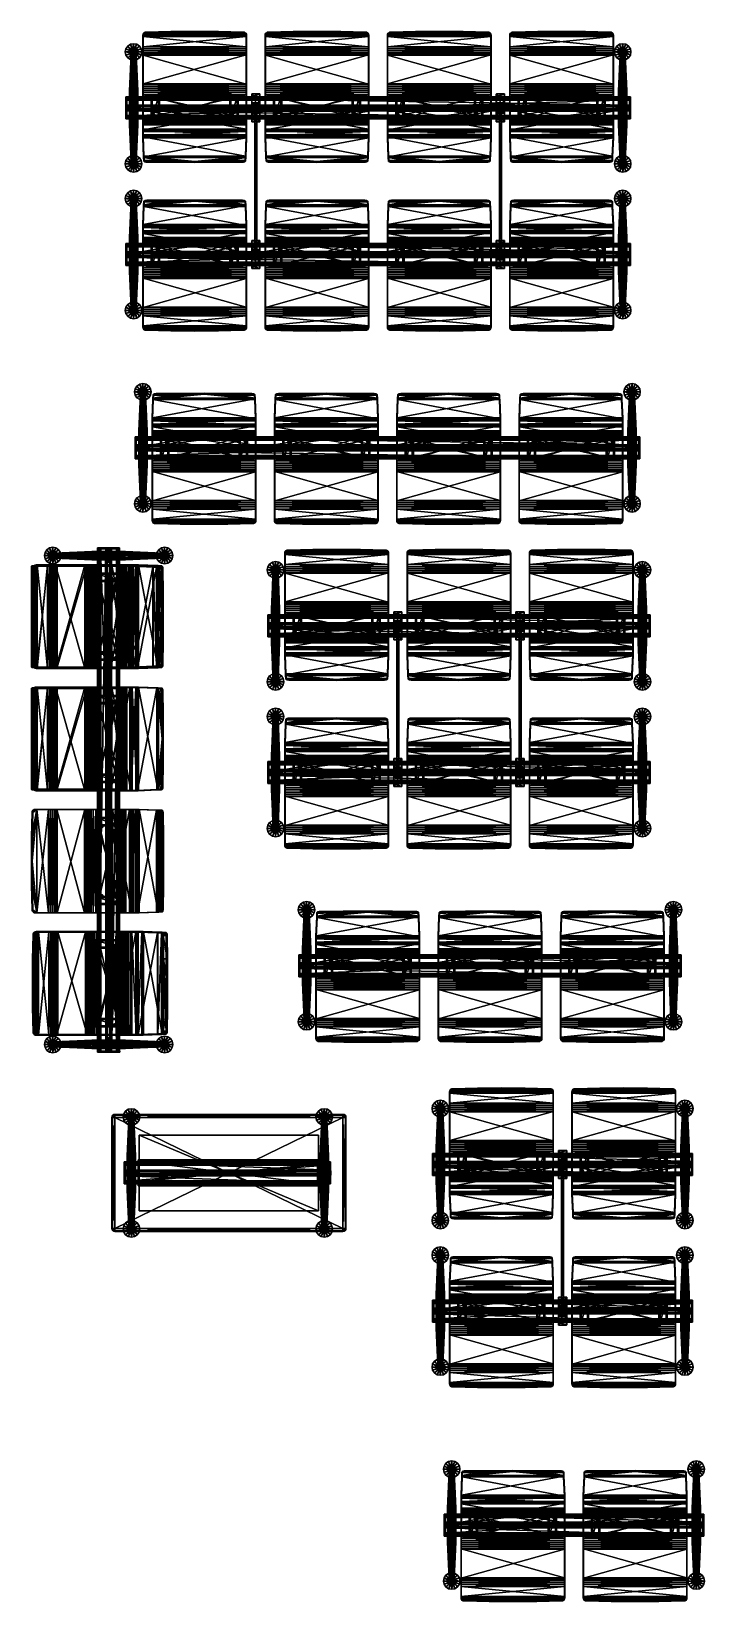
# Model space of a CAD drawing. Header units: metres. Extents: x -0.75 to 2.5, y -6.86 to 0.72.
import ezdxf

# ---------------------------------------------------------------- set-up
doc = ezdxf.new("R2010")
doc.units = ezdxf.units.M
for name, color, linetype in [('72_VITRA_HCOLLECT_D2_OFML_DEFAULT', 7, 'Continuous'), ('72_VITRA_HCOLLECT_D3_ANY', 7, 'Continuous'), ('72_VITRA_INSERT', 7, 'Continuous')]:
    doc.layers.add(name, color=color, linetype=linetype)

# ---------------------------------------------------------------- blocks, each defined once
blk = doc.blocks.new('72vitra_hcollect2A5D3756C943248D2A4F2633E3EE9E83D')
at = {"layer": '72_VITRA_HCOLLECT_D2_OFML_DEFAULT'}
for p, q in [((1.3553, -0.0623), (1.34, -0.0592)), ((1.3857, -0.0131), (1.385, -0.0189)), ((1.385, -0.0189), (1.385, -0.0244)), ((1.385, -0.0244), (1.385, -0.0736)), ((1.385, -0.0736), (1.385, -0.0838)), ((1.3879, -0.0092), (1.3857, -0.0131)), ((1.386, -0.0244), (1.386, -0.0736)), ((1.386, -0.0736), (1.386, -0.0839)), ((1.3868, -0.0128), (1.3887, -0.0094)), ((1.3912, -0.0061), (1.3879, -0.0092)), ((1.3954, -0.0041), (1.3912, -0.0061)), ((1.4, -0.0035), (1.3954, -0.0041)), ((1.52, -0.001), (1.4, -0.0035)), ((1.635, 0), (1.52, -0.001)), ((1.75, -0.001), (1.635, 0)), ((1.87, -0.0035), (1.75, -0.001)), ((1.8746, -0.0041), (1.87, -0.0035)), ((1.8788, -0.0061), (1.8746, -0.0041)), ((1.8821, -0.0092), (1.8788, -0.0061)), ((1.8813, -0.0094), (1.8832, -0.0128)), ((1.8843, -0.0131), (1.8821, -0.0092)), ((1.884, -0.0186), (1.8832, -0.0128)), ((1.884, -0.0736), (1.884, -0.0244)), ((1.884, -0.0839), (1.884, -0.0736)), ((1.885, -0.0189), (1.8843, -0.0131)), ((1.885, -0.0244), (1.885, -0.0189)), ((1.885, -0.0736), (1.885, -0.0244)), ((1.885, -0.0838), (1.885, -0.0736)), ((1.9757, -0.0131), (1.975, -0.0189)), ((1.975, -0.0189), (1.975, -0.0244)), ((1.975, -0.0244), (1.975, -0.0736)), ((1.975, -0.0736), (1.975, -0.0838)), ((1.9779, -0.0092), (1.9757, -0.0131)), ((1.976, -0.0244), (1.976, -0.0736)), ((1.976, -0.0736), (1.976, -0.0839)), ((1.9768, -0.0128), (1.9787, -0.0094)), ((1.9812, -0.0061), (1.9779, -0.0092)), ((1.9854, -0.0041), (1.9812, -0.0061)), ((1.99, -0.0035), (1.9854, -0.0041)), ((2.11, -0.001), (1.99, -0.0035)), ((2.225, 0), (2.11, -0.001)), ((2.34, -0.001), (2.225, 0)), ((2.46, -0.0035), (2.34, -0.001)), ((2.4646, -0.0041), (2.46, -0.0035)), ((2.4688, -0.0061), (2.4646, -0.0041)), ((2.4721, -0.0092), (2.4688, -0.0061)), ((2.4713, -0.0094), (2.4732, -0.0128)), ((2.4743, -0.0131), (2.4721, -0.0092)), ((2.474, -0.0186), (2.4732, -0.0128)), ((2.474, -0.0736), (2.474, -0.0244)), ((2.474, -0.0839), (2.474, -0.0736)), ((2.475, -0.0189), (2.4743, -0.0131)), ((2.475, -0.0244), (2.475, -0.0189)), ((2.475, -0.0736), (2.475, -0.0244)), ((2.475, -0.0838), (2.475, -0.0736)), ((2.5657, -0.0131), (2.565, -0.0189)), ((2.565, -0.0189), (2.565, -0.0244)), ((2.565, -0.0244), (2.565, -0.0736)), ((2.565, -0.0736), (2.565, -0.0838)), ((2.5679, -0.0092), (2.5657, -0.0131)), ((2.566, -0.0244), (2.566, -0.0736)), ((2.566, -0.0736), (2.566, -0.0839)), ((2.5668, -0.0128), (2.5687, -0.0094)), ((2.5712, -0.0061), (2.5679, -0.0092)), ((2.5754, -0.0041), (2.5712, -0.0061)), ((2.58, -0.0035), (2.5754, -0.0041)), ((2.7, -0.001), (2.58, -0.0035)), ((2.815, 0), (2.7, -0.001)), ((2.93, -0.001), (2.815, 0)), ((3.05, -0.0035), (2.93, -0.001)), ((3.0546, -0.0041), (3.05, -0.0035)), ((3.0588, -0.0061), (3.0546, -0.0041)), ((3.0621, -0.0092), (3.0588, -0.0061)), ((3.0613, -0.0094), (3.0632, -0.0128)), ((3.0643, -0.0131), (3.0621, -0.0092)), ((3.064, -0.0186), (3.0632, -0.0128)), ((3.064, -0.0736), (3.064, -0.0244)), ((3.064, -0.0839), (3.064, -0.0736)), ((3.065, -0.0189), (3.0643, -0.0131)), ((3.065, -0.0244), (3.065, -0.0189)), ((3.065, -0.0736), (3.065, -0.0244)), ((3.065, -0.0838), (3.065, -0.0736)), ((3.1557, -0.0131), (3.155, -0.0189)), ((3.155, -0.0189), (3.155, -0.0244)), ((3.155, -0.0244), (3.155, -0.0736)), ((3.155, -0.0736), (3.155, -0.0838)), ((3.1579, -0.0092), (3.1557, -0.0131)), ((3.156, -0.0244), (3.156, -0.0736)), ((3.156, -0.0736), (3.156, -0.0839)), ((3.1568, -0.0128), (3.1587, -0.0094)), ((3.1612, -0.0061), (3.1579, -0.0092)), ((3.1654, -0.0041), (3.1612, -0.0061)), ((3.17, -0.0035), (3.1654, -0.0041)), ((3.29, -0.001), (3.17, -0.0035)), ((3.405, 0), (3.29, -0.001)), ((3.52, -0.001), (3.405, 0)), ((3.64, -0.0035), (3.52, -0.001)), ((3.6446, -0.0041), (3.64, -0.0035)), ((3.6488, -0.0061), (3.6446, -0.0041)), ((3.6521, -0.0092), (3.6488, -0.0061)), ((3.6513, -0.0094), (3.6532, -0.0128)), ((3.6543, -0.0131), (3.6521, -0.0092)), ((3.654, -0.0186), (3.6532, -0.0128)), ((3.654, -0.0736), (3.654, -0.0244)), ((3.654, -0.0839), (3.654, -0.0736)), ((3.655, -0.0189), (3.6543, -0.0131)), ((3.655, -0.0244), (3.655, -0.0189)), ((3.655, -0.0736), (3.655, -0.0244)), ((3.655, -0.0838), (3.655, -0.0736)), ((3.7153, -0.0623), (3.7, -0.0592)), ((1.303, -0.0839), (1.3, -0.0992)), ((1.3305, -0.0937), (1.32, -0.2986)), ((1.3279, -0.1101), (1.32, -0.2884)), ((1.328, -0.107), (1.3279, -0.1101)), ((1.3305, -0.0937), (1.328, -0.107)), ((1.329, -0.0992), (1.3282, -0.1069)), ((1.3305, -0.0937), (1.329, -0.0992)), ((1.3345, -0.0897), (1.3305, -0.0937)), ((1.34, -0.0882), (1.3345, -0.0897)), ((1.3455, -0.0897), (1.34, -0.0882)), ((1.3495, -0.0937), (1.3455, -0.0897)), ((1.351, -0.0992), (1.3495, -0.0937)), ((1.3519, -0.107), (1.3495, -0.0937)), ((1.36, -0.2986), (1.3495, -0.0937)), ((1.3518, -0.1069), (1.351, -0.0992)), ((1.3521, -0.1101), (1.3519, -0.107)), ((1.36, -0.2884), (1.3521, -0.1101)), ((1.3769, -0.1145), (1.38, -0.0992)), ((1.385, -0.0838), (1.385, -0.094)), ((1.385, -0.094), (1.385, -0.1042)), ((1.385, -0.1042), (1.385, -0.1143)), ((1.385, -0.1143), (1.385, -0.2546)), ((1.386, -0.0839), (1.386, -0.0941)), ((1.386, -0.0941), (1.386, -0.1043)), ((1.386, -0.1043), (1.386, -0.1145)), ((1.386, -0.1145), (1.386, -0.2548)), ((1.884, -0.0941), (1.884, -0.0839)), ((1.884, -0.1043), (1.884, -0.0941)), ((1.884, -0.1145), (1.884, -0.1043)), ((1.884, -0.2548), (1.884, -0.1145)), ((1.885, -0.094), (1.885, -0.0838)), ((1.885, -0.1042), (1.885, -0.094)), ((1.885, -0.1143), (1.885, -0.1042)), ((1.885, -0.2546), (1.885, -0.1143)), ((1.975, -0.0838), (1.975, -0.094)), ((1.975, -0.094), (1.975, -0.1042)), ((1.975, -0.1042), (1.975, -0.1143)), ((1.975, -0.1143), (1.975, -0.2546)), ((1.976, -0.0839), (1.976, -0.0941)), ((1.976, -0.0941), (1.976, -0.1043)), ((1.976, -0.1043), (1.976, -0.1145)), ((1.976, -0.1145), (1.976, -0.2548)), ((2.474, -0.0941), (2.474, -0.0839)), ((2.474, -0.1043), (2.474, -0.0941)), ((2.474, -0.1145), (2.474, -0.1043)), ((2.474, -0.2548), (2.474, -0.1145)), ((2.475, -0.094), (2.475, -0.0838)), ((2.475, -0.1042), (2.475, -0.094)), ((2.475, -0.1143), (2.475, -0.1042)), ((2.475, -0.2546), (2.475, -0.1143)), ((2.565, -0.0838), (2.565, -0.094)), ((2.565, -0.094), (2.565, -0.1042)), ((2.565, -0.1042), (2.565, -0.1143)), ((2.565, -0.1143), (2.565, -0.2546)), ((2.566, -0.0839), (2.566, -0.0941)), ((2.566, -0.0941), (2.566, -0.1043)), ((2.566, -0.1043), (2.566, -0.1145)), ((2.566, -0.1145), (2.566, -0.2548)), ((3.064, -0.0941), (3.064, -0.0839)), ((3.064, -0.1043), (3.064, -0.0941)), ((3.064, -0.1145), (3.064, -0.1043)), ((3.064, -0.2548), (3.064, -0.1145)), ((3.065, -0.094), (3.065, -0.0838)), ((3.065, -0.1042), (3.065, -0.094)), ((3.065, -0.1143), (3.065, -0.1042)), ((3.065, -0.2546), (3.065, -0.1143)), ((3.155, -0.0838), (3.155, -0.094)), ((3.155, -0.094), (3.155, -0.1042)), ((3.155, -0.1042), (3.155, -0.1143)), ((3.155, -0.1143), (3.155, -0.2546)), ((3.156, -0.0839), (3.156, -0.0941)), ((3.156, -0.0941), (3.156, -0.1043)), ((3.156, -0.1043), (3.156, -0.1145)), ((3.156, -0.1145), (3.156, -0.2548)), ((3.654, -0.0941), (3.654, -0.0839)), ((3.654, -0.1043), (3.654, -0.0941)), ((3.654, -0.1145), (3.654, -0.1043)), ((3.654, -0.2548), (3.654, -0.1145)), ((3.655, -0.094), (3.655, -0.0838)), ((3.655, -0.1042), (3.655, -0.094)), ((3.655, -0.1143), (3.655, -0.1042)), ((3.655, -0.2546), (3.655, -0.1143)), ((3.663, -0.0839), (3.66, -0.0992)), ((3.6905, -0.0937), (3.68, -0.2986)), ((3.6879, -0.1101), (3.68, -0.2884)), ((3.688, -0.107), (3.6879, -0.1101)), ((3.6905, -0.0937), (3.688, -0.107)), ((3.689, -0.0992), (3.6882, -0.1069)), ((3.6905, -0.0937), (3.689, -0.0992)), ((3.6945, -0.0897), (3.6905, -0.0937)), ((3.7, -0.0882), (3.6945, -0.0897)), ((3.7055, -0.0897), (3.7, -0.0882)), ((3.7095, -0.0937), (3.7055, -0.0897)), ((3.711, -0.0992), (3.7095, -0.0937)), ((3.7119, -0.107), (3.7095, -0.0937)), ((3.72, -0.2986), (3.7095, -0.0937)), ((3.7118, -0.1069), (3.711, -0.0992)), ((3.7121, -0.1101), (3.7119, -0.107)), ((3.72, -0.2884), (3.7121, -0.1101)), ((3.7369, -0.1145), (3.74, -0.0992)), ((1.32, -0.2884), (1.32, -0.2986)), ((1.3298, -0.2967), (1.32, -0.2986)), ((1.3297, -0.2977), (1.32, -0.2997)), ((1.32, -0.2997), (1.32, -0.3263)), ((1.34, -0.297), (1.3297, -0.2977)), ((1.34, -0.297), (1.3297, -0.3247)), ((1.34, -0.296), (1.3298, -0.2967)), ((1.3502, -0.2967), (1.34, -0.296)), ((1.3503, -0.2977), (1.34, -0.297)), ((1.36, -0.2986), (1.3502, -0.2967)), ((1.36, -0.2997), (1.3503, -0.2977)), ((1.3503, -0.3247), (1.3503, -0.2977)), ((1.36, -0.2986), (1.36, -0.2884)), ((1.36, -0.3263), (1.36, -0.2997)), ((1.385, -0.2546), (1.385, -0.2646)), ((1.385, -0.2646), (1.385, -0.2748)), ((1.385, -0.2748), (1.385, -0.285)), ((1.385, -0.285), (1.385, -0.2954)), ((1.385, -0.2954), (1.385, -0.3058)), ((1.386, -0.2548), (1.386, -0.2648)), ((1.386, -0.2648), (1.386, -0.2749)), ((1.386, -0.2749), (1.386, -0.2851)), ((1.386, -0.2851), (1.386, -0.2954)), ((1.386, -0.2954), (1.386, -0.3058)), ((1.884, -0.2648), (1.884, -0.2548)), ((1.884, -0.2749), (1.884, -0.2648)), ((1.884, -0.2851), (1.884, -0.2749)), ((1.884, -0.2954), (1.884, -0.2851)), ((1.884, -0.3058), (1.884, -0.2954)), ((1.885, -0.2646), (1.885, -0.2546)), ((1.885, -0.2748), (1.885, -0.2646)), ((1.885, -0.285), (1.885, -0.2748)), ((1.885, -0.2954), (1.885, -0.285)), ((1.885, -0.3058), (1.885, -0.2954)), ((1.911, -0.3014), (1.91, -0.3023)), ((1.91, -0.3023), (1.91, -0.3146)), ((1.949, -0.3014), (1.911, -0.3014)), ((1.949, -0.3018), (1.911, -0.3018)), ((1.911, -0.3018), (1.911, -0.3141)), ((1.95, -0.3023), (1.949, -0.3014)), ((1.949, -0.3141), (1.949, -0.3018)), ((1.95, -0.3146), (1.95, -0.3023)), ((1.975, -0.2546), (1.975, -0.2646)), ((1.975, -0.2646), (1.975, -0.2748)), ((1.975, -0.2748), (1.975, -0.285)), ((1.975, -0.285), (1.975, -0.2954)), ((1.975, -0.2954), (1.975, -0.3058)), ((1.976, -0.2548), (1.976, -0.2648)), ((1.976, -0.2648), (1.976, -0.2749)), ((1.976, -0.2749), (1.976, -0.2851)), ((1.976, -0.2851), (1.976, -0.2954)), ((1.976, -0.2954), (1.976, -0.3058)), ((2.474, -0.2648), (2.474, -0.2548)), ((2.474, -0.2749), (2.474, -0.2648)), ((2.474, -0.2851), (2.474, -0.2749)), ((2.474, -0.2954), (2.474, -0.2851)), ((2.474, -0.3058), (2.474, -0.2954)), ((2.475, -0.2646), (2.475, -0.2546)), ((2.475, -0.2748), (2.475, -0.2646)), ((2.475, -0.285), (2.475, -0.2748)), ((2.475, -0.2954), (2.475, -0.285)), ((2.475, -0.3058), (2.475, -0.2954)), ((2.565, -0.2546), (2.565, -0.2646)), ((2.565, -0.2646), (2.565, -0.2748)), ((2.565, -0.2748), (2.565, -0.285)), ((2.565, -0.285), (2.565, -0.2954)), ((2.565, -0.2954), (2.565, -0.3058)), ((2.566, -0.2548), (2.566, -0.2648)), ((2.566, -0.2648), (2.566, -0.2749)), ((2.566, -0.2749), (2.566, -0.2851)), ((2.566, -0.2851), (2.566, -0.2954)), ((2.566, -0.2954), (2.566, -0.3058)), ((3.064, -0.2648), (3.064, -0.2548)), ((3.064, -0.2749), (3.064, -0.2648)), ((3.064, -0.2851), (3.064, -0.2749)), ((3.064, -0.2954), (3.064, -0.2851)), ((3.064, -0.3058), (3.064, -0.2954)), ((3.065, -0.2646), (3.065, -0.2546)), ((3.065, -0.2748), (3.065, -0.2646)), ((3.065, -0.285), (3.065, -0.2748)), ((3.065, -0.2954), (3.065, -0.285)), ((3.065, -0.3058), (3.065, -0.2954)), ((3.091, -0.3014), (3.09, -0.3023)), ((3.09, -0.3023), (3.09, -0.3146)), ((3.129, -0.3014), (3.091, -0.3014)), ((3.129, -0.3018), (3.091, -0.3018)), ((3.091, -0.3018), (3.091, -0.3141)), ((3.13, -0.3023), (3.129, -0.3014)), ((3.129, -0.3141), (3.129, -0.3018)), ((3.13, -0.3146), (3.13, -0.3023)), ((3.155, -0.2546), (3.155, -0.2646)), ((3.155, -0.2646), (3.155, -0.2748)), ((3.155, -0.2748), (3.155, -0.285)), ((3.155, -0.285), (3.155, -0.2954)), ((3.155, -0.2954), (3.155, -0.3058)), ((3.156, -0.2548), (3.156, -0.2648)), ((3.156, -0.2648), (3.156, -0.2749)), ((3.156, -0.2749), (3.156, -0.2851)), ((3.156, -0.2851), (3.156, -0.2954)), ((3.156, -0.2954), (3.156, -0.3058)), ((3.654, -0.2648), (3.654, -0.2548)), ((3.654, -0.2749), (3.654, -0.2648)), ((3.654, -0.2851), (3.654, -0.2749)), ((3.654, -0.2954), (3.654, -0.2851)), ((3.654, -0.3058), (3.654, -0.2954)), ((3.655, -0.2646), (3.655, -0.2546)), ((3.655, -0.2748), (3.655, -0.2646)), ((3.655, -0.285), (3.655, -0.2748)), ((3.655, -0.2954), (3.655, -0.285)), ((3.655, -0.3058), (3.655, -0.2954)), ((3.68, -0.2884), (3.68, -0.2986)), ((3.6898, -0.2967), (3.68, -0.2986)), ((3.6897, -0.2977), (3.68, -0.2997)), ((3.68, -0.2997), (3.68, -0.3263)), ((3.7, -0.297), (3.6897, -0.2977)), ((3.7, -0.297), (3.6897, -0.3247)), ((3.7, -0.296), (3.6898, -0.2967)), ((3.7102, -0.2967), (3.7, -0.296)), ((3.7103, -0.2977), (3.7, -0.297)), ((3.72, -0.2986), (3.7102, -0.2967)), ((3.72, -0.2997), (3.7103, -0.2977)), ((3.7103, -0.3247), (3.7103, -0.2977)), ((3.72, -0.2986), (3.72, -0.2884)), ((3.72, -0.3263), (3.72, -0.2997)), ((1.303, -0.3162), (1.303, -0.3174)), ((1.303, -0.3174), (1.303, -0.3162)), ((1.308, -0.3162), (1.303, -0.3162)), ((1.308, -0.3162), (1.303, -0.3162)), ((1.303, -0.3162), (1.303, -0.3174)), ((1.303, -0.3162), (1.303, -0.3284)), ((1.303, -0.3164), (1.303, -0.3174)), ((1.303, -0.3174), (1.303, -0.3164)), ((1.303, -0.3174), (1.303, -0.3193)), ((1.303, -0.3193), (1.303, -0.3174)), ((1.303, -0.3174), (1.303, -0.3193)), ((1.303, -0.3193), (1.303, -0.3174)), ((1.303, -0.3174), (1.303, -0.3193)), ((1.303, -0.3174), (1.308, -0.3174)), ((1.303, -0.3193), (1.303, -0.3216)), ((1.303, -0.3216), (1.303, -0.3193)), ((1.303, -0.3193), (1.303, -0.3234)), ((1.303, -0.3234), (1.303, -0.3193)), ((1.303, -0.3193), (1.303, -0.3208)), ((1.303, -0.3208), (1.303, -0.3216)), ((1.303, -0.3216), (1.303, -0.3234)), ((1.303, -0.3234), (1.303, -0.3216)), ((1.303, -0.3216), (1.303, -0.3234)), ((1.303, -0.3234), (1.303, -0.3269)), ((1.303, -0.3269), (1.303, -0.3234)), ((1.303, -0.3234), (1.303, -0.3269)), ((1.303, -0.3269), (1.303, -0.3234)), ((1.303, -0.3234), (1.303, -0.3269)), ((1.303, -0.3269), (1.303, -0.3277)), ((1.303, -0.3277), (1.303, -0.3269)), ((1.303, -0.3269), (1.303, -0.3277)), ((1.303, -0.3277), (1.303, -0.3269)), ((1.303, -0.3269), (1.303, -0.3277)), ((1.303, -0.3277), (1.303, -0.3284)), ((1.303, -0.3284), (1.303, -0.3277)), ((1.303, -0.3277), (1.303, -0.3284)), ((1.303, -0.3284), (1.303, -0.3277)), ((1.303, -0.3277), (1.303, -0.3284)), ((1.308, -0.3277), (1.303, -0.3277)), ((1.303, -0.3277), (1.303, -0.3284)), ((1.303, -0.3284), (1.303, -0.3301)), ((1.303, -0.3301), (1.303, -0.3284)), ((1.303, -0.3284), (1.303, -0.3301)), ((1.303, -0.3301), (1.303, -0.3284)), ((1.303, -0.3284), (1.303, -0.3301)), ((1.303, -0.3284), (1.303, -0.41)), ((1.303, -0.3284), (1.308, -0.3284)), ((1.303, -0.3284), (1.303, -0.3302)), ((1.303, -0.3301), (1.303, -0.3319)), ((1.303, -0.3319), (1.303, -0.3301)), ((1.303, -0.3301), (1.303, -0.3319)), ((1.303, -0.3319), (1.303, -0.3301)), ((1.303, -0.3301), (1.303, -0.3319)), ((1.303, -0.3301), (1.303, -0.3319)), ((1.303, -0.41), (1.303, -0.3302)), ((1.303, -0.3302), (1.303, -0.4083)), ((1.303, -0.3319), (1.303, -0.3319)), ((1.303, -0.3319), (1.303, -0.3554)), ((1.303, -0.3796), (1.303, -0.3319)), ((1.303, -0.3319), (1.303, -0.3319)), ((1.303, -0.3319), (1.303, -0.3319)), ((1.303, -0.3319), (1.303, -0.4066)), ((1.303, -0.4066), (1.303, -0.3319)), ((1.303, -0.3319), (1.303, -0.3319)), ((1.303, -0.3554), (1.303, -0.3589)), ((1.303, -0.3589), (1.303, -0.36)), ((1.303, -0.3589), (1.303, -0.3598)), ((1.303, -0.3598), (1.303, -0.36)), ((1.303, -0.36), (1.303, -0.3785)), ((1.303, -0.3785), (1.303, -0.3796)), ((1.303, -0.3785), (1.303, -0.3787)), ((1.303, -0.3787), (1.303, -0.3796)), ((1.308, -0.3162), (1.308, -0.3174)), ((3.732, -0.3162), (1.308, -0.3162)), ((1.308, -0.3174), (1.308, -0.3162)), ((1.308, -0.3284), (1.308, -0.3162)), ((1.308, -0.3174), (1.308, -0.3174)), ((1.308, -0.3174), (3.732, -0.3174)), ((1.308, -0.3174), (1.308, -0.3174)), ((1.308, -0.3174), (1.308, -0.3193)), ((1.308, -0.3193), (1.308, -0.3193)), ((1.308, -0.3193), (3.732, -0.3193)), ((1.308, -0.3203), (1.308, -0.3193)), ((1.308, -0.3193), (1.308, -0.3193)), ((1.308, -0.3203), (1.308, -0.3193)), ((1.308, -0.323), (1.308, -0.3203)), ((1.308, -0.3208), (1.308, -0.3208)), ((1.308, -0.3211), (1.308, -0.3221)), ((1.308, -0.3211), (1.308, -0.3216)), ((1.308, -0.3216), (1.308, -0.3216)), ((1.308, -0.3216), (1.308, -0.3216)), ((1.308, -0.3216), (1.308, -0.3216)), ((1.308, -0.3216), (3.732, -0.3216)), ((1.308, -0.3216), (1.308, -0.3216)), ((1.308, -0.3221), (1.308, -0.3216)), ((1.308, -0.3234), (1.308, -0.323)), ((1.308, -0.323), (1.308, -0.3234)), ((1.308, -0.3234), (1.308, -0.3234)), ((1.308, -0.3234), (3.732, -0.3234)), ((1.308, -0.3259), (1.308, -0.3234)), ((1.308, -0.3234), (1.308, -0.3234)), ((1.308, -0.3259), (1.308, -0.3234)), ((1.308, -0.327), (1.308, -0.3259)), ((1.308, -0.3269), (1.308, -0.3269)), ((1.308, -0.3269), (1.308, -0.3269)), ((1.308, -0.3269), (1.308, -0.3269)), ((1.308, -0.3269), (1.308, -0.3269)), ((1.308, -0.3269), (3.732, -0.3269)), ((1.308, -0.3269), (1.308, -0.3269)), ((1.308, -0.3277), (1.308, -0.327)), ((1.308, -0.327), (1.308, -0.3277)), ((3.732, -0.3277), (1.308, -0.3277)), ((1.308, -0.3277), (1.308, -0.3277)), ((1.308, -0.3277), (1.308, -0.3277)), ((1.308, -0.3277), (1.308, -0.3277)), ((1.308, -0.3277), (1.308, -0.3284)), ((1.308, -0.3284), (1.308, -0.3284)), ((1.308, -0.3284), (1.308, -0.3284)), ((1.308, -0.3284), (1.308, -0.41)), ((1.308, -0.3284), (1.308, -0.3284)), ((1.308, -0.3284), (1.308, -0.3284)), ((1.308, -0.3284), (1.308, -0.3284)), ((1.308, -0.3284), (1.308, -0.3284)), ((1.308, -0.3284), (1.308, -0.3284)), ((1.308, -0.3284), (1.308, -0.3284)), ((1.308, -0.3284), (3.732, -0.3284)), ((1.308, -0.4083), (1.308, -0.3284)), ((1.308, -0.3302), (1.308, -0.3284)), ((1.308, -0.3284), (1.308, -0.3284)), ((1.308, -0.3284), (1.308, -0.3284)), ((1.308, -0.3284), (1.308, -0.3284)), ((1.308, -0.4083), (1.308, -0.3302)), ((1.308, -0.3302), (1.308, -0.3302)), ((1.308, -0.4081), (1.308, -0.3302)), ((1.32, -0.3585), (1.308, -0.3585)), ((1.308, -0.3585), (1.308, -0.3642)), ((1.32, -0.3642), (1.308, -0.3642)), ((1.308, -0.3642), (1.308, -0.3742)), ((1.308, -0.3742), (1.308, -0.38)), ((1.308, -0.3742), (1.32, -0.3742)), ((1.3297, -0.3247), (1.32, -0.4121)), ((1.32, -0.3263), (1.32, -0.4121)), ((1.34, -0.3241), (1.3297, -0.3247)), ((1.3503, -0.3247), (1.34, -0.3241)), ((1.36, -0.3263), (1.3503, -0.3247)), ((1.36, -0.4121), (1.36, -0.3263)), ((1.372, -0.3585), (1.36, -0.3585)), ((1.372, -0.3642), (1.36, -0.3642)), ((1.36, -0.3742), (1.372, -0.3742)), ((1.372, -0.3642), (1.372, -0.3585)), ((1.372, -0.3742), (1.372, -0.3642)), ((1.372, -0.38), (1.372, -0.3742)), ((1.385, -0.3058), (1.385, -0.4203)), ((1.386, -0.3058), (1.386, -0.4203)), ((1.884, -0.4203), (1.884, -0.3058)), ((1.885, -0.4203), (1.885, -0.3058)), ((1.91, -0.3146), (1.91, -0.3549)), ((1.91, -0.3549), (1.91, -0.3561)), ((1.91, -0.3561), (1.91, -0.358)), ((1.91, -0.358), (1.91, -0.36)), ((1.91, -0.36), (1.91, -0.3613)), ((1.91, -0.3613), (1.91, -0.3651)), ((1.91, -0.3651), (1.91, -0.3734)), ((1.91, -0.3734), (1.91, -0.3773)), ((1.91, -0.3773), (1.91, -0.3786)), ((1.91, -0.3786), (1.91, -0.3805)), ((1.911, -0.3141), (1.949, -0.3141)), ((1.949, -0.3154), (1.911, -0.3154)), ((1.911, -0.3556), (1.911, -0.3566)), ((1.911, -0.3566), (1.911, -0.358)), ((1.911, -0.358), (1.911, -0.3594)), ((1.911, -0.3594), (1.911, -0.3605)), ((1.911, -0.3605), (1.911, -0.3645)), ((1.949, -0.3645), (1.911, -0.3645)), ((1.911, -0.3645), (1.911, -0.374)), ((1.911, -0.374), (1.911, -0.3781)), ((1.949, -0.374), (1.911, -0.374)), ((1.911, -0.3781), (1.911, -0.3791)), ((1.949, -0.3556), (1.949, -0.3154)), ((1.949, -0.3566), (1.949, -0.3556)), ((1.949, -0.358), (1.949, -0.3566)), ((1.949, -0.3594), (1.949, -0.358)), ((1.949, -0.3605), (1.949, -0.3594)), ((1.949, -0.3645), (1.949, -0.3605)), ((1.949, -0.374), (1.949, -0.3645)), ((1.949, -0.3781), (1.949, -0.374)), ((1.949, -0.3791), (1.949, -0.3781)), ((1.95, -0.3549), (1.95, -0.3146)), ((1.95, -0.3561), (1.95, -0.3549)), ((1.95, -0.358), (1.95, -0.3561)), ((1.95, -0.36), (1.95, -0.358)), ((1.95, -0.3613), (1.95, -0.36)), ((1.95, -0.3651), (1.95, -0.3613)), ((1.95, -0.3734), (1.95, -0.3651)), ((1.95, -0.3773), (1.95, -0.3734)), ((1.95, -0.3786), (1.95, -0.3773)), ((1.95, -0.3805), (1.95, -0.3786)), ((1.975, -0.3058), (1.975, -0.4203)), ((1.976, -0.3058), (1.976, -0.4203)), ((2.474, -0.4203), (2.474, -0.3058)), ((2.475, -0.4203), (2.475, -0.3058)), ((2.565, -0.3058), (2.565, -0.4203)), ((2.566, -0.3058), (2.566, -0.4203)), ((3.064, -0.4203), (3.064, -0.3058)), ((3.065, -0.4203), (3.065, -0.3058)), ((3.09, -0.3146), (3.09, -0.3549)), ((3.09, -0.3549), (3.09, -0.3561)), ((3.09, -0.3561), (3.09, -0.358)), ((3.09, -0.358), (3.09, -0.36)), ((3.09, -0.36), (3.09, -0.3613)), ((3.09, -0.3613), (3.09, -0.3651)), ((3.09, -0.3651), (3.09, -0.3734)), ((3.09, -0.3734), (3.09, -0.3773)), ((3.09, -0.3773), (3.09, -0.3786)), ((3.09, -0.3786), (3.09, -0.3805)), ((3.091, -0.3141), (3.129, -0.3141)), ((3.129, -0.3154), (3.091, -0.3154)), ((3.091, -0.3556), (3.091, -0.3566)), ((3.091, -0.3566), (3.091, -0.358)), ((3.091, -0.358), (3.091, -0.3594)), ((3.091, -0.3594), (3.091, -0.3605)), ((3.091, -0.3605), (3.091, -0.3645)), ((3.129, -0.3645), (3.091, -0.3645)), ((3.091, -0.3645), (3.091, -0.374)), ((3.091, -0.374), (3.091, -0.3781)), ((3.129, -0.374), (3.091, -0.374)), ((3.091, -0.3781), (3.091, -0.3791)), ((3.129, -0.3556), (3.129, -0.3154)), ((3.129, -0.3566), (3.129, -0.3556)), ((3.129, -0.358), (3.129, -0.3566)), ((3.129, -0.3594), (3.129, -0.358)), ((3.129, -0.3605), (3.129, -0.3594)), ((3.129, -0.3645), (3.129, -0.3605)), ((3.129, -0.374), (3.129, -0.3645)), ((3.129, -0.3781), (3.129, -0.374)), ((3.129, -0.3791), (3.129, -0.3781)), ((3.13, -0.3549), (3.13, -0.3146)), ((3.13, -0.3561), (3.13, -0.3549)), ((3.13, -0.358), (3.13, -0.3561)), ((3.13, -0.36), (3.13, -0.358)), ((3.13, -0.3613), (3.13, -0.36)), ((3.13, -0.3651), (3.13, -0.3613)), ((3.13, -0.3734), (3.13, -0.3651)), ((3.13, -0.3773), (3.13, -0.3734)), ((3.13, -0.3786), (3.13, -0.3773)), ((3.13, -0.3805), (3.13, -0.3786)), ((3.155, -0.3058), (3.155, -0.4203)), ((3.156, -0.3058), (3.156, -0.4203)), ((3.654, -0.4203), (3.654, -0.3058)), ((3.655, -0.4203), (3.655, -0.3058)), ((3.68, -0.3585), (3.668, -0.3585)), ((3.668, -0.3585), (3.668, -0.3642)), ((3.68, -0.3642), (3.668, -0.3642)), ((3.668, -0.3642), (3.668, -0.3742)), ((3.668, -0.3742), (3.668, -0.38)), ((3.668, -0.3742), (3.68, -0.3742)), ((3.6897, -0.3247), (3.68, -0.4121)), ((3.68, -0.3263), (3.68, -0.4121)), ((3.7, -0.3241), (3.6897, -0.3247)), ((3.7103, -0.3247), (3.7, -0.3241)), ((3.72, -0.3263), (3.7103, -0.3247)), ((3.72, -0.4121), (3.72, -0.3263)), ((3.732, -0.3585), (3.72, -0.3585)), ((3.732, -0.3642), (3.72, -0.3642)), ((3.72, -0.3742), (3.732, -0.3742)), ((3.732, -0.3162), (3.732, -0.3174)), ((3.732, -0.3174), (3.732, -0.3162)), ((3.737, -0.3162), (3.732, -0.3162)), ((3.737, -0.3162), (3.732, -0.3162)), ((3.732, -0.3162), (3.732, -0.3162)), ((3.732, -0.3162), (3.732, -0.3162)), ((3.732, -0.3162), (3.732, -0.3284)), ((3.732, -0.3162), (3.737, -0.3162)), ((3.732, -0.3174), (3.732, -0.3174)), ((3.732, -0.3174), (3.737, -0.3174)), ((3.732, -0.3193), (3.732, -0.3174)), ((3.732, -0.3174), (3.732, -0.3174)), ((3.732, -0.3193), (3.732, -0.3193)), ((3.732, -0.3208), (3.732, -0.3193)), ((3.732, -0.3193), (3.732, -0.3193)), ((3.732, -0.3208), (3.732, -0.3208)), ((3.732, -0.3221), (3.732, -0.3211)), ((3.732, -0.3211), (3.732, -0.3212)), ((3.732, -0.3212), (3.732, -0.3221)), ((3.732, -0.3216), (3.732, -0.3216)), ((3.732, -0.3216), (3.732, -0.3216)), ((3.732, -0.3216), (3.732, -0.3216)), ((3.732, -0.3216), (3.732, -0.3216)), ((3.732, -0.3221), (3.732, -0.3221)), ((3.732, -0.3234), (3.732, -0.3234)), ((3.732, -0.3269), (3.732, -0.3234)), ((3.732, -0.3234), (3.732, -0.3234)), ((3.732, -0.3269), (3.732, -0.3269)), ((3.732, -0.3269), (3.732, -0.3269)), ((3.732, -0.3269), (3.732, -0.3269)), ((3.732, -0.3269), (3.732, -0.3269)), ((3.732, -0.3277), (3.732, -0.3269)), ((3.737, -0.3277), (3.732, -0.3277)), ((3.732, -0.3277), (3.732, -0.3277)), ((3.732, -0.3277), (3.732, -0.3277)), ((3.732, -0.3277), (3.732, -0.3277)), ((3.732, -0.3277), (3.732, -0.3277)), ((3.732, -0.41), (3.732, -0.3284)), ((3.732, -0.3284), (3.732, -0.3284)), ((3.732, -0.3284), (3.732, -0.3284)), ((3.732, -0.3284), (3.732, -0.3284)), ((3.732, -0.3284), (3.732, -0.3284)), ((3.732, -0.3284), (3.737, -0.3284)), ((3.732, -0.3284), (3.732, -0.3302)), ((3.732, -0.3302), (3.732, -0.4101)), ((3.732, -0.3302), (3.732, -0.4083)), ((3.732, -0.4083), (3.732, -0.3304)), ((3.732, -0.3642), (3.732, -0.3585)), ((3.732, -0.3742), (3.732, -0.3642)), ((3.732, -0.38), (3.732, -0.3742)), ((3.737, -0.3165), (3.737, -0.3162)), ((3.737, -0.3162), (3.737, -0.3174)), ((3.737, -0.3174), (3.737, -0.3162)), ((3.737, -0.3284), (3.737, -0.3162)), ((3.737, -0.3174), (3.737, -0.3165)), ((3.737, -0.3193), (3.737, -0.3174)), ((3.737, -0.3174), (3.737, -0.3193)), ((3.737, -0.3193), (3.737, -0.3174)), ((3.737, -0.3216), (3.737, -0.3193)), ((3.737, -0.3193), (3.737, -0.3234)), ((3.737, -0.3208), (3.737, -0.3193)), ((3.737, -0.3216), (3.737, -0.3208)), ((3.737, -0.3234), (3.737, -0.3216)), ((3.737, -0.3234), (3.737, -0.3216)), ((3.737, -0.3269), (3.737, -0.3234)), ((3.737, -0.3234), (3.737, -0.3269)), ((3.737, -0.3269), (3.737, -0.3234)), ((3.737, -0.3277), (3.737, -0.3269)), ((3.737, -0.3269), (3.737, -0.3277)), ((3.737, -0.3277), (3.737, -0.3269)), ((3.737, -0.3284), (3.737, -0.3277)), ((3.737, -0.3277), (3.737, -0.3284)), ((3.737, -0.3284), (3.737, -0.3277)), ((3.737, -0.3284), (3.737, -0.3277)), ((3.737, -0.3301), (3.737, -0.3284)), ((3.737, -0.3284), (3.737, -0.3301)), ((3.737, -0.3301), (3.737, -0.3284)), ((3.737, -0.4101), (3.737, -0.3284)), ((3.737, -0.3284), (3.737, -0.4083)), ((3.737, -0.3302), (3.737, -0.3284)), ((3.737, -0.3319), (3.737, -0.3301)), ((3.737, -0.3301), (3.737, -0.3319)), ((3.737, -0.3319), (3.737, -0.3301)), ((3.737, -0.3319), (3.737, -0.3301)), ((3.737, -0.4083), (3.737, -0.3302)), ((3.737, -0.4066), (3.737, -0.3319)), ((3.737, -0.3319), (3.737, -0.3319)), ((3.737, -0.3319), (3.737, -0.3319)), ((3.737, -0.3319), (3.737, -0.4066)), ((3.737, -0.3589), (3.737, -0.3554)), ((3.737, -0.3554), (3.737, -0.3589)), ((3.737, -0.36), (3.737, -0.3589)), ((3.737, -0.3598), (3.737, -0.3589)), ((3.737, -0.3589), (3.737, -0.4066)), ((3.737, -0.36), (3.737, -0.3598)), ((3.737, -0.3785), (3.737, -0.36)), ((3.737, -0.3796), (3.737, -0.3785)), ((3.737, -0.3787), (3.737, -0.3785)), ((3.737, -0.3796), (3.737, -0.3787)), ((1.303, -0.3796), (1.303, -0.3831)), ((1.303, -0.3831), (1.303, -0.3796)), ((1.303, -0.4066), (1.303, -0.4066)), ((1.303, -0.4066), (1.303, -0.4084)), ((1.303, -0.4084), (1.303, -0.4066)), ((1.303, -0.4066), (1.303, -0.4066)), ((1.303, -0.4066), (1.303, -0.4084)), ((1.303, -0.4066), (1.303, -0.4084)), ((1.303, -0.4083), (1.303, -0.41)), ((1.303, -0.4084), (1.303, -0.41)), ((1.303, -0.41), (1.303, -0.4084)), ((1.303, -0.4084), (1.303, -0.41)), ((1.303, -0.41), (1.303, -0.4108)), ((1.303, -0.4108), (1.303, -0.41)), ((1.303, -0.41), (1.303, -0.4108)), ((1.303, -0.41), (1.303, -0.4223)), ((1.303, -0.41), (1.303, -0.4108)), ((1.303, -0.41), (1.308, -0.41)), ((1.303, -0.4108), (1.303, -0.4116)), ((1.303, -0.4116), (1.303, -0.4108)), ((1.303, -0.4108), (1.303, -0.4116)), ((1.303, -0.4108), (1.308, -0.4108)), ((1.303, -0.4116), (1.303, -0.4151)), ((1.303, -0.4151), (1.303, -0.4116)), ((1.303, -0.4116), (1.303, -0.4151)), ((1.303, -0.4151), (1.303, -0.4169)), ((1.303, -0.4192), (1.303, -0.4151)), ((1.303, -0.4151), (1.303, -0.4169)), ((1.303, -0.4169), (1.303, -0.4192)), ((1.303, -0.4169), (1.303, -0.4177)), ((1.303, -0.4177), (1.303, -0.4192)), ((1.303, -0.4192), (1.303, -0.4211)), ((1.303, -0.4211), (1.303, -0.4192)), ((1.303, -0.4192), (1.303, -0.4211)), ((1.303, -0.4211), (1.303, -0.422)), ((1.303, -0.4223), (1.303, -0.4211)), ((1.303, -0.4211), (1.303, -0.4223)), ((1.303, -0.4211), (1.308, -0.4211)), ((1.303, -0.422), (1.303, -0.4223)), ((1.303, -0.4223), (1.308, -0.4223)), ((1.303, -0.4223), (1.308, -0.4223)), ((1.308, -0.4223), (1.303, -0.4223)), ((1.308, -0.38), (1.32, -0.38)), ((1.308, -0.41), (1.308, -0.4083)), ((1.308, -0.4223), (1.308, -0.41)), ((1.308, -0.41), (1.308, -0.41)), ((1.308, -0.41), (1.308, -0.41)), ((1.308, -0.41), (1.308, -0.41)), ((1.308, -0.41), (1.308, -0.41)), ((1.308, -0.41), (3.732, -0.41)), ((1.308, -0.4108), (1.308, -0.4108)), ((1.308, -0.4108), (1.308, -0.4108)), ((1.308, -0.4108), (1.308, -0.4108)), ((1.308, -0.4108), (3.732, -0.4108)), ((1.308, -0.4108), (1.308, -0.4116)), ((1.308, -0.4108), (1.308, -0.4108)), ((1.308, -0.4116), (1.308, -0.4116)), ((1.308, -0.4116), (1.308, -0.4116)), ((1.308, -0.4116), (1.308, -0.4116)), ((1.308, -0.4116), (1.308, -0.4116)), ((1.308, -0.4116), (3.732, -0.4116)), ((1.308, -0.4116), (1.308, -0.4116)), ((1.308, -0.4116), (1.308, -0.4151)), ((1.308, -0.4151), (1.308, -0.4151)), ((1.308, -0.4151), (3.732, -0.4151)), ((1.308, -0.4151), (1.308, -0.4151)), ((1.308, -0.4173), (1.308, -0.4164)), ((1.308, -0.4164), (1.308, -0.4174)), ((1.308, -0.4164), (1.308, -0.4164)), ((1.308, -0.4169), (1.308, -0.4168)), ((1.308, -0.4169), (1.308, -0.4169)), ((1.308, -0.4169), (1.308, -0.4169)), ((1.308, -0.4169), (1.308, -0.4169)), ((1.308, -0.4169), (3.732, -0.4169)), ((1.308, -0.4174), (1.308, -0.4173)), ((1.308, -0.4177), (1.308, -0.4177)), ((1.308, -0.4192), (1.308, -0.4177)), ((1.308, -0.4192), (1.308, -0.4192)), ((1.308, -0.4192), (3.732, -0.4192)), ((1.308, -0.4192), (1.308, -0.4192)), ((1.308, -0.4192), (1.308, -0.4211)), ((1.308, -0.4223), (1.308, -0.4211)), ((1.308, -0.4211), (1.308, -0.4223)), ((1.308, -0.4211), (1.308, -0.4211)), ((1.308, -0.4211), (3.732, -0.4211)), ((1.308, -0.4211), (1.308, -0.4211)), ((1.308, -0.4223), (1.308, -0.4223)), ((1.308, -0.4223), (3.732, -0.4223)), ((1.308, -0.4223), (1.308, -0.4223)), ((1.32, -0.4121), (1.32, -0.4388)), ((1.32, -0.4388), (1.3297, -0.4408)), ((1.32, -0.4399), (1.3305, -0.6447)), ((1.32, -0.4399), (1.32, -0.4501)), ((1.32, -0.4399), (1.3298, -0.4418)), ((1.32, -0.4501), (1.3279, -0.6283)), ((1.3297, -0.4138), (1.34, -0.4144)), ((1.3297, -0.4408), (1.34, -0.4415)), ((1.3298, -0.4418), (1.34, -0.4425)), ((1.3503, -0.4138), (1.34, -0.4144)), ((1.34, -0.4415), (1.3503, -0.4408)), ((1.34, -0.4425), (1.3502, -0.4418)), ((1.3502, -0.4418), (1.36, -0.4399)), ((1.3503, -0.4408), (1.36, -0.4388)), ((1.3521, -0.6283), (1.36, -0.4501)), ((1.36, -0.38), (1.372, -0.38)), ((1.36, -0.4388), (1.36, -0.4121)), ((1.36, -0.4501), (1.36, -0.4399)), ((1.385, -0.4203), (1.385, -0.4287)), ((1.385, -0.4287), (1.385, -0.4371)), ((1.385, -0.4371), (1.385, -0.4453)), ((1.385, -0.4453), (1.385, -0.451)), ((1.3859, -0.4506), (1.385, -0.451)), ((1.385, -0.4506), (1.385, -0.451)), ((1.385, -0.451), (1.3851, -0.451)), ((1.385, -0.451), (1.385, -0.4725)), ((1.3851, -0.451), (1.3851, -0.451)), ((1.3854, -0.4505), (1.3853, -0.4507)), ((1.3854, -0.4505), (1.3854, -0.4506)), ((1.3854, -0.4505), (1.3859, -0.4506)), ((1.3854, -0.4506), (1.3854, -0.4715)), ((1.386, -0.4506), (1.3859, -0.4506)), ((1.3861, -0.4506), (1.3859, -0.4506)), ((1.386, -0.4203), (1.386, -0.4288)), ((1.386, -0.4288), (1.386, -0.4374)), ((1.386, -0.4374), (1.386, -0.4458)), ((1.386, -0.4458), (1.386, -0.4506)), ((1.386, -0.4506), (1.3861, -0.4506)), ((1.3861, -0.4506), (1.884, -0.4506)), ((1.3861, -0.4506), (1.3862, -0.4506)), ((1.3862, -0.4506), (1.3865, -0.4505)), ((1.3865, -0.4505), (1.7707, -0.4505)), ((1.7707, -0.4505), (1.8723, -0.4505)), ((1.8835, -0.4505), (1.8723, -0.4505)), ((1.884, -0.4506), (1.884, -0.4458)), ((1.884, -0.4506), (1.8841, -0.4506)), ((1.8841, -0.4506), (1.885, -0.451)), ((1.8841, -0.4506), (1.8844, -0.4506)), ((1.8846, -0.4505), (1.8844, -0.4506)), ((1.8846, -0.4506), (1.8846, -0.4505)), ((1.8846, -0.4505), (1.8846, -0.4505)), ((1.8846, -0.4715), (1.8846, -0.4506)), ((1.885, -0.4287), (1.885, -0.4203)), ((1.885, -0.4371), (1.885, -0.4287)), ((1.885, -0.4453), (1.885, -0.4371)), ((1.885, -0.451), (1.885, -0.4453)), ((1.885, -0.4725), (1.885, -0.451)), ((1.91, -0.3805), (1.91, -0.3824)), ((1.91, -0.3824), (1.91, -0.3836)), ((1.91, -0.3836), (1.91, -0.424)), ((1.91, -0.424), (1.91, -0.4363)), ((1.91, -0.4363), (1.911, -0.4371)), ((1.911, -0.3791), (1.911, -0.3805)), ((1.911, -0.3805), (1.911, -0.3819)), ((1.911, -0.3819), (1.911, -0.3829)), ((1.911, -0.3829), (1.911, -0.4231)), ((1.911, -0.4231), (1.949, -0.4231)), ((1.911, -0.4245), (1.911, -0.4368)), ((1.949, -0.4245), (1.911, -0.4245)), ((1.911, -0.4368), (1.949, -0.4368)), ((1.911, -0.4371), (1.949, -0.4371)), ((1.925, -0.4371), (1.925, -1.0091)), ((1.935, -1.0091), (1.935, -0.4371)), ((1.949, -0.3805), (1.949, -0.3791)), ((1.949, -0.3819), (1.949, -0.3805)), ((1.949, -0.3829), (1.949, -0.3819)), ((1.949, -0.4368), (1.949, -0.4245)), ((1.949, -0.4371), (1.95, -0.4363)), ((1.95, -0.3824), (1.95, -0.3805)), ((1.95, -0.3836), (1.95, -0.3824)), ((1.95, -0.424), (1.95, -0.3836)), ((1.95, -0.4363), (1.95, -0.424)), ((1.975, -0.4203), (1.975, -0.4287)), ((1.975, -0.4287), (1.975, -0.4371)), ((1.975, -0.4371), (1.975, -0.4453)), ((1.975, -0.4453), (1.975, -0.451)), ((1.9759, -0.4506), (1.975, -0.451)), ((1.975, -0.4506), (1.975, -0.451)), ((1.975, -0.451), (1.9751, -0.451)), ((1.975, -0.451), (1.975, -0.4725)), ((1.9751, -0.451), (1.9751, -0.451)), ((1.9754, -0.4505), (1.9753, -0.4507)), ((1.9754, -0.4505), (1.9754, -0.4506)), ((1.9754, -0.4505), (1.9759, -0.4506)), ((1.9754, -0.4506), (1.9754, -0.4715)), ((1.976, -0.4506), (1.9759, -0.4506)), ((1.9761, -0.4506), (1.9759, -0.4506)), ((1.976, -0.4203), (1.976, -0.4288)), ((1.976, -0.4288), (1.976, -0.4374)), ((1.976, -0.4374), (1.976, -0.4458)), ((1.976, -0.4458), (1.976, -0.4506)), ((1.976, -0.4506), (1.9761, -0.4506)), ((1.9761, -0.4506), (2.474, -0.4506)), ((1.9761, -0.4506), (1.9762, -0.4506)), ((1.9762, -0.4506), (1.9765, -0.4505)), ((1.9765, -0.4505), (2.3607, -0.4505)), ((2.3607, -0.4505), (2.4623, -0.4505)), ((2.4735, -0.4505), (2.4623, -0.4505)), ((2.474, -0.4506), (2.474, -0.4458)), ((2.474, -0.4506), (2.4741, -0.4506)), ((2.4741, -0.4506), (2.475, -0.451)), ((2.4741, -0.4506), (2.4744, -0.4506)), ((2.4746, -0.4505), (2.4744, -0.4506)), ((2.4746, -0.4506), (2.4746, -0.4505)), ((2.4746, -0.4505), (2.4746, -0.4505)), ((2.4746, -0.4715), (2.4746, -0.4506)), ((2.475, -0.4287), (2.475, -0.4203)), ((2.475, -0.4371), (2.475, -0.4287)), ((2.475, -0.4453), (2.475, -0.4371)), ((2.475, -0.451), (2.475, -0.4453)), ((2.475, -0.4725), (2.475, -0.451)), ((2.565, -0.4203), (2.565, -0.4287)), ((2.565, -0.4287), (2.565, -0.4371)), ((2.565, -0.4371), (2.565, -0.4453)), ((2.565, -0.4453), (2.565, -0.451)), ((2.5659, -0.4506), (2.565, -0.451)), ((2.565, -0.4506), (2.565, -0.451)), ((2.565, -0.451), (2.5651, -0.451)), ((2.565, -0.451), (2.565, -0.4725)), ((2.5651, -0.451), (2.5651, -0.451)), ((2.5654, -0.4505), (2.5653, -0.4507)), ((2.5654, -0.4505), (2.5654, -0.4506)), ((2.5654, -0.4505), (2.5659, -0.4506)), ((2.5654, -0.4506), (2.5654, -0.4715)), ((2.566, -0.4506), (2.5659, -0.4506)), ((2.5661, -0.4506), (2.5659, -0.4506)), ((2.566, -0.4203), (2.566, -0.4288)), ((2.566, -0.4288), (2.566, -0.4374)), ((2.566, -0.4374), (2.566, -0.4458)), ((2.566, -0.4458), (2.566, -0.4506)), ((2.566, -0.4506), (2.5661, -0.4506)), ((2.5661, -0.4506), (3.064, -0.4506)), ((2.5661, -0.4506), (2.5662, -0.4506)), ((2.5662, -0.4506), (2.5665, -0.4505)), ((2.5665, -0.4505), (2.9507, -0.4505)), ((2.9507, -0.4505), (3.0523, -0.4505)), ((3.0635, -0.4505), (3.0523, -0.4505)), ((3.064, -0.4506), (3.064, -0.4458)), ((3.064, -0.4506), (3.0641, -0.4506)), ((3.0641, -0.4506), (3.065, -0.451)), ((3.0641, -0.4506), (3.0644, -0.4506)), ((3.0646, -0.4505), (3.0644, -0.4506)), ((3.0646, -0.4506), (3.0646, -0.4505)), ((3.0646, -0.4505), (3.0646, -0.4505)), ((3.0646, -0.4715), (3.0646, -0.4506)), ((3.065, -0.4287), (3.065, -0.4203)), ((3.065, -0.4371), (3.065, -0.4287)), ((3.065, -0.4453), (3.065, -0.4371)), ((3.065, -0.451), (3.065, -0.4453)), ((3.065, -0.4725), (3.065, -0.451)), ((3.09, -0.3805), (3.09, -0.3824)), ((3.09, -0.3824), (3.09, -0.3836)), ((3.09, -0.3836), (3.09, -0.424)), ((3.09, -0.424), (3.09, -0.4363)), ((3.09, -0.4363), (3.091, -0.4371)), ((3.091, -0.3791), (3.091, -0.3805)), ((3.091, -0.3805), (3.091, -0.3819)), ((3.091, -0.3819), (3.091, -0.3829)), ((3.091, -0.3829), (3.091, -0.4231)), ((3.091, -0.4231), (3.129, -0.4231)), ((3.091, -0.4245), (3.091, -0.4368)), ((3.129, -0.4245), (3.091, -0.4245)), ((3.091, -0.4368), (3.129, -0.4368)), ((3.091, -0.4371), (3.129, -0.4371)), ((3.105, -0.4371), (3.105, -1.0091)), ((3.115, -1.0091), (3.115, -0.4371)), ((3.129, -0.3805), (3.129, -0.3791)), ((3.129, -0.3819), (3.129, -0.3805)), ((3.129, -0.3829), (3.129, -0.3819)), ((3.129, -0.4368), (3.129, -0.4245)), ((3.129, -0.4371), (3.13, -0.4363)), ((3.13, -0.3824), (3.13, -0.3805)), ((3.13, -0.3836), (3.13, -0.3824)), ((3.13, -0.424), (3.13, -0.3836)), ((3.13, -0.4363), (3.13, -0.424)), ((3.155, -0.4203), (3.155, -0.4287)), ((3.155, -0.4287), (3.155, -0.4371)), ((3.155, -0.4371), (3.155, -0.4453)), ((3.155, -0.4453), (3.155, -0.451)), ((3.1559, -0.4506), (3.155, -0.451)), ((3.155, -0.4506), (3.155, -0.451)), ((3.155, -0.451), (3.1551, -0.451)), ((3.155, -0.451), (3.155, -0.4725)), ((3.1551, -0.451), (3.1551, -0.451)), ((3.1554, -0.4505), (3.1553, -0.4507)), ((3.1554, -0.4505), (3.1554, -0.4506)), ((3.1554, -0.4505), (3.1559, -0.4506)), ((3.1554, -0.4506), (3.1554, -0.4715)), ((3.156, -0.4506), (3.1559, -0.4506)), ((3.1561, -0.4506), (3.1559, -0.4506)), ((3.156, -0.4203), (3.156, -0.4288)), ((3.156, -0.4288), (3.156, -0.4374)), ((3.156, -0.4374), (3.156, -0.4458)), ((3.156, -0.4458), (3.156, -0.4506)), ((3.156, -0.4506), (3.1561, -0.4506)), ((3.1561, -0.4506), (3.654, -0.4506)), ((3.1561, -0.4506), (3.1562, -0.4506)), ((3.1562, -0.4506), (3.1565, -0.4505)), ((3.1565, -0.4505), (3.5407, -0.4505)), ((3.5407, -0.4505), (3.6423, -0.4505)), ((3.6535, -0.4505), (3.6423, -0.4505)), ((3.654, -0.4506), (3.654, -0.4458)), ((3.654, -0.4506), (3.6541, -0.4506)), ((3.6541, -0.4506), (3.655, -0.451)), ((3.6541, -0.4506), (3.6544, -0.4506)), ((3.6546, -0.4505), (3.6544, -0.4506)), ((3.6546, -0.4506), (3.6546, -0.4505)), ((3.6546, -0.4505), (3.6546, -0.4505)), ((3.6546, -0.4715), (3.6546, -0.4506)), ((3.655, -0.4287), (3.655, -0.4203)), ((3.655, -0.4371), (3.655, -0.4287)), ((3.655, -0.4453), (3.655, -0.4371)), ((3.655, -0.451), (3.655, -0.4453)), ((3.655, -0.4725), (3.655, -0.451)), ((3.668, -0.38), (3.68, -0.38)), ((3.68, -0.4121), (3.68, -0.4388)), ((3.68, -0.4388), (3.6897, -0.4408)), ((3.68, -0.4399), (3.6905, -0.6447)), ((3.68, -0.4399), (3.68, -0.4501)), ((3.68, -0.4399), (3.6898, -0.4418)), ((3.68, -0.4501), (3.6879, -0.6283)), ((3.6897, -0.4138), (3.7, -0.4144)), ((3.6897, -0.4408), (3.7, -0.4415)), ((3.6898, -0.4418), (3.7, -0.4425)), ((3.7103, -0.4138), (3.7, -0.4144)), ((3.7, -0.4415), (3.7103, -0.4408)), ((3.7, -0.4425), (3.7102, -0.4418)), ((3.7102, -0.4418), (3.72, -0.4399)), ((3.7103, -0.4408), (3.72, -0.4388)), ((3.7121, -0.6283), (3.72, -0.4501)), ((3.72, -0.38), (3.732, -0.38)), ((3.72, -0.4388), (3.72, -0.4121)), ((3.72, -0.4501), (3.72, -0.4399)), ((3.732, -0.4083), (3.732, -0.4101)), ((3.732, -0.4083), (3.732, -0.4083)), ((3.732, -0.4101), (3.732, -0.41)), ((3.732, -0.41), (3.732, -0.41)), ((3.732, -0.41), (3.732, -0.41)), ((3.732, -0.41), (3.732, -0.41)), ((3.732, -0.41), (3.732, -0.41)), ((3.732, -0.41), (3.732, -0.41)), ((3.732, -0.41), (3.732, -0.41)), ((3.732, -0.41), (3.732, -0.41)), ((3.732, -0.41), (3.737, -0.41)), ((3.732, -0.4108), (3.732, -0.41)), ((3.732, -0.41), (3.732, -0.41)), ((3.732, -0.41), (3.732, -0.41)), ((3.732, -0.41), (3.732, -0.41)), ((3.732, -0.4101), (3.732, -0.4223)), ((3.732, -0.4108), (3.732, -0.4115)), ((3.732, -0.4108), (3.732, -0.4108)), ((3.732, -0.4108), (3.732, -0.4108)), ((3.732, -0.4108), (3.732, -0.4108)), ((3.732, -0.4108), (3.737, -0.4108)), ((3.732, -0.4115), (3.732, -0.4108)), ((3.732, -0.4115), (3.732, -0.4126)), ((3.732, -0.4116), (3.732, -0.4116)), ((3.732, -0.4116), (3.732, -0.4116)), ((3.732, -0.4116), (3.732, -0.4116)), ((3.732, -0.4116), (3.732, -0.4116)), ((3.732, -0.4116), (3.732, -0.4116)), ((3.732, -0.4116), (3.732, -0.4116)), ((3.732, -0.4126), (3.732, -0.4151)), ((3.732, -0.4126), (3.732, -0.4151)), ((3.732, -0.4151), (3.732, -0.4151)), ((3.732, -0.4151), (3.732, -0.4155)), ((3.732, -0.4155), (3.732, -0.4181)), ((3.732, -0.4174), (3.732, -0.4164)), ((3.732, -0.4164), (3.732, -0.4169)), ((3.732, -0.4169), (3.732, -0.4169)), ((3.732, -0.4169), (3.732, -0.4169)), ((3.732, -0.4169), (3.732, -0.4169)), ((3.732, -0.4169), (3.732, -0.4169)), ((3.732, -0.4174), (3.732, -0.4169)), ((3.732, -0.4177), (3.732, -0.4177)), ((3.732, -0.4181), (3.732, -0.4192)), ((3.732, -0.4181), (3.732, -0.4192)), ((3.732, -0.4192), (3.732, -0.4192)), ((3.732, -0.4223), (3.732, -0.4211)), ((3.732, -0.4211), (3.732, -0.4211)), ((3.732, -0.4211), (3.737, -0.4211)), ((3.732, -0.4211), (3.732, -0.4223)), ((3.732, -0.4211), (3.732, -0.4211)), ((3.732, -0.4223), (3.737, -0.4223)), ((3.732, -0.4223), (3.737, -0.4223)), ((3.737, -0.3831), (3.737, -0.3796)), ((3.737, -0.4066), (3.737, -0.3831)), ((3.737, -0.4084), (3.737, -0.4066)), ((3.737, -0.4066), (3.737, -0.4066)), ((3.737, -0.4066), (3.737, -0.4066)), ((3.737, -0.4066), (3.737, -0.4084)), ((3.737, -0.4084), (3.737, -0.4066)), ((3.737, -0.4066), (3.737, -0.4066)), ((3.737, -0.4066), (3.737, -0.4066)), ((3.737, -0.4066), (3.737, -0.4084)), ((3.737, -0.4084), (3.737, -0.4066)), ((3.737, -0.4084), (3.737, -0.4066)), ((3.737, -0.41), (3.737, -0.4083)), ((3.737, -0.41), (3.737, -0.4084)), ((3.737, -0.4084), (3.737, -0.41)), ((3.737, -0.41), (3.737, -0.4084)), ((3.737, -0.4084), (3.737, -0.41)), ((3.737, -0.41), (3.737, -0.4084)), ((3.737, -0.4108), (3.737, -0.41)), ((3.737, -0.41), (3.737, -0.4108)), ((3.737, -0.4108), (3.737, -0.41)), ((3.737, -0.41), (3.737, -0.4108)), ((3.737, -0.4108), (3.737, -0.41)), ((3.737, -0.4108), (3.737, -0.41)), ((3.737, -0.4223), (3.737, -0.4101)), ((3.737, -0.4116), (3.737, -0.4108)), ((3.737, -0.4108), (3.737, -0.4116)), ((3.737, -0.4116), (3.737, -0.4108)), ((3.737, -0.4108), (3.737, -0.4116)), ((3.737, -0.4116), (3.737, -0.4108)), ((3.737, -0.4151), (3.737, -0.4116)), ((3.737, -0.4116), (3.737, -0.4151)), ((3.737, -0.4151), (3.737, -0.4116)), ((3.737, -0.4116), (3.737, -0.4151)), ((3.737, -0.4151), (3.737, -0.4116)), ((3.737, -0.4169), (3.737, -0.4151)), ((3.737, -0.4151), (3.737, -0.4169)), ((3.737, -0.4192), (3.737, -0.4151)), ((3.737, -0.4151), (3.737, -0.4192)), ((3.737, -0.4169), (3.737, -0.4151)), ((3.737, -0.4192), (3.737, -0.4169)), ((3.737, -0.4169), (3.737, -0.4192)), ((3.737, -0.4177), (3.737, -0.4169)), ((3.737, -0.4192), (3.737, -0.4177)), ((3.737, -0.4211), (3.737, -0.4192)), ((3.737, -0.4192), (3.737, -0.4211)), ((3.737, -0.4211), (3.737, -0.4192)), ((3.737, -0.4192), (3.737, -0.4211)), ((3.737, -0.4211), (3.737, -0.4192)), ((3.737, -0.422), (3.737, -0.4211)), ((3.737, -0.4211), (3.737, -0.422)), ((3.737, -0.4223), (3.737, -0.4211)), ((3.737, -0.4211), (3.737, -0.4223)), ((3.737, -0.4223), (3.737, -0.4211)), ((1.385, -0.4725), (1.385, -0.475)), ((1.3854, -0.4739), (1.385, -0.4725)), ((1.385, -0.475), (1.385, -0.4769)), ((1.385, -0.4769), (1.385, -0.4782)), ((1.385, -0.4782), (1.385, -0.4791)), ((1.385, -0.4791), (1.385, -0.4798)), ((1.385, -0.4798), (1.385, -0.5011)), ((1.385, -0.5011), (1.385, -0.5027)), ((1.385, -0.5027), (1.385, -0.5048)), ((1.385, -0.5048), (1.385, -0.5074)), ((1.385, -0.5074), (1.3854, -0.5095)), ((1.385, -0.5105), (1.385, -0.5123)), ((1.389, -0.6021), (1.385, -0.5105)), ((1.385, -0.5123), (1.3886, -0.6048)), ((1.3854, -0.4739), (1.3854, -0.4758)), ((1.3854, -0.4771), (1.3854, -0.4758)), ((1.3854, -0.478), (1.3854, -0.4771)), ((1.3854, -0.4787), (1.3854, -0.478)), ((1.3854, -0.4787), (1.3854, -0.5)), ((1.3854, -0.5), (1.3854, -0.5016)), ((1.3854, -0.5037), (1.3854, -0.5016)), ((1.3854, -0.5064), (1.3854, -0.5037)), ((1.3854, -0.5064), (1.3854, -0.5095)), ((1.8809, -0.6021), (1.8846, -0.5095)), ((1.8813, -0.6048), (1.885, -0.5123)), ((1.8846, -0.4739), (1.8846, -0.4715)), ((1.8846, -0.4739), (1.8846, -0.4758)), ((1.8846, -0.4758), (1.8846, -0.4771)), ((1.8846, -0.478), (1.8846, -0.4771)), ((1.8846, -0.4787), (1.8846, -0.478)), ((1.8846, -0.5), (1.8846, -0.4787)), ((1.8846, -0.5), (1.8846, -0.5016)), ((1.8846, -0.5016), (1.8846, -0.5037)), ((1.8846, -0.5037), (1.8846, -0.5064)), ((1.8846, -0.5095), (1.8846, -0.5064)), ((1.885, -0.475), (1.885, -0.4725)), ((1.885, -0.4769), (1.885, -0.475)), ((1.885, -0.4782), (1.885, -0.4769)), ((1.885, -0.4791), (1.885, -0.4782)), ((1.885, -0.4798), (1.885, -0.4791)), ((1.885, -0.5011), (1.885, -0.4798)), ((1.885, -0.5027), (1.885, -0.5011)), ((1.885, -0.5048), (1.885, -0.5027)), ((1.885, -0.5074), (1.885, -0.5048)), ((1.885, -0.5105), (1.885, -0.5074)), ((1.885, -0.5123), (1.885, -0.5105)), ((1.975, -0.4725), (1.975, -0.475)), ((1.9754, -0.4739), (1.975, -0.4725)), ((1.975, -0.475), (1.975, -0.4769)), ((1.975, -0.4769), (1.975, -0.4782)), ((1.975, -0.4782), (1.975, -0.4791)), ((1.975, -0.4791), (1.975, -0.4798)), ((1.975, -0.4798), (1.975, -0.5011)), ((1.975, -0.5011), (1.975, -0.5027)), ((1.975, -0.5027), (1.975, -0.5048)), ((1.975, -0.5048), (1.975, -0.5074)), ((1.975, -0.5074), (1.9754, -0.5095)), ((1.975, -0.5105), (1.975, -0.5123)), ((1.979, -0.6021), (1.975, -0.5105)), ((1.975, -0.5123), (1.9786, -0.6048)), ((1.9754, -0.4739), (1.9754, -0.4758)), ((1.9754, -0.4771), (1.9754, -0.4758)), ((1.9754, -0.478), (1.9754, -0.4771)), ((1.9754, -0.4787), (1.9754, -0.478)), ((1.9754, -0.4787), (1.9754, -0.5)), ((1.9754, -0.5), (1.9754, -0.5016)), ((1.9754, -0.5037), (1.9754, -0.5016)), ((1.9754, -0.5064), (1.9754, -0.5037)), ((1.9754, -0.5064), (1.9754, -0.5095)), ((2.4709, -0.6021), (2.4746, -0.5095)), ((2.4713, -0.6048), (2.475, -0.5123)), ((2.4746, -0.4739), (2.4746, -0.4715)), ((2.4746, -0.4739), (2.4746, -0.4758)), ((2.4746, -0.4758), (2.4746, -0.4771)), ((2.4746, -0.478), (2.4746, -0.4771)), ((2.4746, -0.4787), (2.4746, -0.478)), ((2.4746, -0.5), (2.4746, -0.4787)), ((2.4746, -0.5), (2.4746, -0.5016)), ((2.4746, -0.5016), (2.4746, -0.5037)), ((2.4746, -0.5037), (2.4746, -0.5064)), ((2.4746, -0.5095), (2.4746, -0.5064)), ((2.475, -0.475), (2.475, -0.4725)), ((2.475, -0.4769), (2.475, -0.475)), ((2.475, -0.4782), (2.475, -0.4769)), ((2.475, -0.4791), (2.475, -0.4782)), ((2.475, -0.4798), (2.475, -0.4791)), ((2.475, -0.5011), (2.475, -0.4798)), ((2.475, -0.5027), (2.475, -0.5011)), ((2.475, -0.5048), (2.475, -0.5027)), ((2.475, -0.5074), (2.475, -0.5048)), ((2.475, -0.5105), (2.475, -0.5074)), ((2.475, -0.5123), (2.475, -0.5105)), ((2.565, -0.4725), (2.565, -0.475)), ((2.5654, -0.4739), (2.565, -0.4725)), ((2.565, -0.475), (2.565, -0.4769)), ((2.565, -0.4769), (2.565, -0.4782)), ((2.565, -0.4782), (2.565, -0.4791)), ((2.565, -0.4791), (2.565, -0.4798)), ((2.565, -0.4798), (2.565, -0.5011)), ((2.565, -0.5011), (2.565, -0.5027)), ((2.565, -0.5027), (2.565, -0.5048)), ((2.565, -0.5048), (2.565, -0.5074)), ((2.565, -0.5074), (2.5654, -0.5095)), ((2.565, -0.5105), (2.565, -0.5123)), ((2.569, -0.6021), (2.565, -0.5105)), ((2.565, -0.5123), (2.5686, -0.6048)), ((2.5654, -0.4739), (2.5654, -0.4758)), ((2.5654, -0.4771), (2.5654, -0.4758)), ((2.5654, -0.478), (2.5654, -0.4771)), ((2.5654, -0.4787), (2.5654, -0.478)), ((2.5654, -0.4787), (2.5654, -0.5)), ((2.5654, -0.5), (2.5654, -0.5016)), ((2.5654, -0.5037), (2.5654, -0.5016)), ((2.5654, -0.5064), (2.5654, -0.5037)), ((2.5654, -0.5064), (2.5654, -0.5095)), ((3.0609, -0.6021), (3.0646, -0.5095)), ((3.0613, -0.6048), (3.065, -0.5123)), ((3.0646, -0.4739), (3.0646, -0.4715)), ((3.0646, -0.4739), (3.0646, -0.4758)), ((3.0646, -0.4758), (3.0646, -0.4771)), ((3.0646, -0.478), (3.0646, -0.4771)), ((3.0646, -0.4787), (3.0646, -0.478)), ((3.0646, -0.5), (3.0646, -0.4787)), ((3.0646, -0.5), (3.0646, -0.5016)), ((3.0646, -0.5016), (3.0646, -0.5037)), ((3.0646, -0.5037), (3.0646, -0.5064)), ((3.0646, -0.5095), (3.0646, -0.5064)), ((3.065, -0.475), (3.065, -0.4725)), ((3.065, -0.4769), (3.065, -0.475)), ((3.065, -0.4782), (3.065, -0.4769)), ((3.065, -0.4791), (3.065, -0.4782)), ((3.065, -0.4798), (3.065, -0.4791)), ((3.065, -0.5011), (3.065, -0.4798)), ((3.065, -0.5027), (3.065, -0.5011)), ((3.065, -0.5048), (3.065, -0.5027)), ((3.065, -0.5074), (3.065, -0.5048)), ((3.065, -0.5105), (3.065, -0.5074)), ((3.065, -0.5123), (3.065, -0.5105)), ((3.155, -0.4725), (3.155, -0.475)), ((3.1554, -0.4739), (3.155, -0.4725)), ((3.155, -0.475), (3.155, -0.4769)), ((3.155, -0.4769), (3.155, -0.4782)), ((3.155, -0.4782), (3.155, -0.4791)), ((3.155, -0.4791), (3.155, -0.4798)), ((3.155, -0.4798), (3.155, -0.5011)), ((3.155, -0.5011), (3.155, -0.5027)), ((3.155, -0.5027), (3.155, -0.5048)), ((3.155, -0.5048), (3.155, -0.5074)), ((3.155, -0.5074), (3.1554, -0.5095)), ((3.155, -0.5105), (3.155, -0.5123)), ((3.159, -0.6021), (3.155, -0.5105)), ((3.155, -0.5123), (3.1586, -0.6048)), ((3.1554, -0.4739), (3.1554, -0.4758)), ((3.1554, -0.4771), (3.1554, -0.4758)), ((3.1554, -0.478), (3.1554, -0.4771)), ((3.1554, -0.4787), (3.1554, -0.478)), ((3.1554, -0.4787), (3.1554, -0.5)), ((3.1554, -0.5), (3.1554, -0.5016)), ((3.1554, -0.5037), (3.1554, -0.5016)), ((3.1554, -0.5064), (3.1554, -0.5037)), ((3.1554, -0.5064), (3.1554, -0.5095)), ((3.6509, -0.6021), (3.6546, -0.5095)), ((3.6513, -0.6048), (3.655, -0.5123)), ((3.6546, -0.4739), (3.6546, -0.4715)), ((3.6546, -0.4739), (3.6546, -0.4758)), ((3.6546, -0.4758), (3.6546, -0.4771)), ((3.6546, -0.478), (3.6546, -0.4771)), ((3.6546, -0.4787), (3.6546, -0.478)), ((3.6546, -0.5), (3.6546, -0.4787)), ((3.6546, -0.5), (3.6546, -0.5016)), ((3.6546, -0.5016), (3.6546, -0.5037)), ((3.6546, -0.5037), (3.6546, -0.5064)), ((3.6546, -0.5095), (3.6546, -0.5064)), ((3.655, -0.475), (3.655, -0.4725)), ((3.655, -0.4769), (3.655, -0.475)), ((3.655, -0.4782), (3.655, -0.4769)), ((3.655, -0.4791), (3.655, -0.4782)), ((3.655, -0.4798), (3.655, -0.4791)), ((3.655, -0.5011), (3.655, -0.4798)), ((3.655, -0.5027), (3.655, -0.5011)), ((3.655, -0.5048), (3.655, -0.5027)), ((3.655, -0.5074), (3.655, -0.5048)), ((3.655, -0.5105), (3.655, -0.5074)), ((3.655, -0.5123), (3.655, -0.5105)), ((1.3247, -0.6023), (1.3117, -0.611)), ((1.3683, -0.611), (1.3553, -0.6023)), ((1.3891, -0.6046), (1.3886, -0.603)), ((1.3886, -0.6048), (1.3887, -0.6075)), ((1.3891, -0.6046), (1.39, -0.6217)), ((1.88, -0.6217), (1.8809, -0.6046)), ((1.8809, -0.6046), (1.8809, -0.6021)), ((1.8813, -0.6075), (1.8813, -0.6048)), ((1.9791, -0.6046), (1.9786, -0.603)), ((1.9786, -0.6048), (1.9787, -0.6075)), ((1.9791, -0.6046), (1.98, -0.6217)), ((2.47, -0.6217), (2.4709, -0.6046)), ((2.4709, -0.6046), (2.4709, -0.6021)), ((2.4713, -0.6075), (2.4713, -0.6048)), ((2.5691, -0.6046), (2.5686, -0.603)), ((2.5686, -0.6048), (2.5687, -0.6075)), ((2.5691, -0.6046), (2.57, -0.6217)), ((3.06, -0.6217), (3.0609, -0.6046)), ((3.0609, -0.6046), (3.0609, -0.6021)), ((3.0613, -0.6075), (3.0613, -0.6048)), ((3.1591, -0.6046), (3.1586, -0.603)), ((3.1586, -0.6048), (3.1587, -0.6075)), ((3.1591, -0.6046), (3.16, -0.6217)), ((3.65, -0.6217), (3.6509, -0.6046)), ((3.6509, -0.6046), (3.6509, -0.6021)), ((3.6513, -0.6075), (3.6513, -0.6048)), ((3.6847, -0.6023), (3.6717, -0.611)), ((3.7283, -0.611), (3.7153, -0.6023)), ((1.303, -0.6239), (1.3, -0.6392)), ((1.3, -0.6392), (1.303, -0.6545)), ((1.3117, -0.611), (1.303, -0.6239)), ((1.303, -0.6545), (1.3117, -0.6675)), ((1.3117, -0.6675), (1.3247, -0.6762)), ((1.3247, -0.6762), (1.34, -0.6792)), ((1.3279, -0.6283), (1.328, -0.6315)), ((1.328, -0.6315), (1.3305, -0.6447)), ((1.3282, -0.6316), (1.329, -0.6392)), ((1.329, -0.6392), (1.3305, -0.6447)), ((1.3305, -0.6447), (1.3345, -0.6488)), ((1.3345, -0.6488), (1.34, -0.6502)), ((1.34, -0.6502), (1.3455, -0.6488)), ((1.34, -0.6792), (1.3553, -0.6762)), ((1.3455, -0.6488), (1.3495, -0.6447)), ((1.3495, -0.6447), (1.3519, -0.6315)), ((1.3495, -0.6447), (1.351, -0.6392)), ((1.351, -0.6392), (1.3518, -0.6316)), ((1.3519, -0.6315), (1.3521, -0.6283)), ((1.3553, -0.6762), (1.3683, -0.6675)), ((1.3769, -0.6239), (1.3683, -0.611)), ((1.3683, -0.6675), (1.3769, -0.6545)), ((1.38, -0.6392), (1.3769, -0.6239)), ((1.3769, -0.6545), (1.38, -0.6392)), ((1.3887, -0.6075), (1.3896, -0.6247)), ((1.3896, -0.6247), (1.39, -0.6257)), ((1.3907, -0.6234), (1.39, -0.6217)), ((1.39, -0.6257), (1.3907, -0.6273)), ((1.3928, -0.6248), (1.3907, -0.6234)), ((1.3907, -0.6273), (1.3925, -0.6278)), ((1.396, -0.626), (1.3928, -0.6248)), ((1.3928, -0.6288), (1.3958, -0.629)), ((1.396, -0.626), (1.4004, -0.626)), ((1.4046, -0.627), (1.4001, -0.6267)), ((1.4001, -0.6307), (1.4046, -0.6309)), ((1.516, -0.6279), (1.4046, -0.627)), ((1.516, -0.6279), (1.635, -0.6284)), ((1.635, -0.6277), (1.754, -0.6279)), ((1.8654, -0.627), (1.754, -0.6279)), ((1.8699, -0.6267), (1.8654, -0.627)), ((1.8654, -0.63), (1.8699, -0.6307)), ((1.874, -0.626), (1.8699, -0.6267)), ((1.8772, -0.6248), (1.874, -0.626)), ((1.8793, -0.6234), (1.8772, -0.6248)), ((1.88, -0.6217), (1.8793, -0.6234)), ((1.8793, -0.6273), (1.88, -0.6257)), ((1.88, -0.6257), (1.8804, -0.6247)), ((1.8804, -0.6247), (1.8813, -0.6075)), ((1.9787, -0.6075), (1.9796, -0.6247)), ((1.9796, -0.6247), (1.98, -0.6257)), ((1.9807, -0.6234), (1.98, -0.6217)), ((1.98, -0.6257), (1.9807, -0.6273)), ((1.9828, -0.6248), (1.9807, -0.6234)), ((1.9807, -0.6273), (1.9825, -0.6278)), ((1.986, -0.626), (1.9828, -0.6248)), ((1.9828, -0.6288), (1.9858, -0.629)), ((1.986, -0.626), (1.9904, -0.626)), ((1.9946, -0.627), (1.9901, -0.6267)), ((1.9901, -0.6307), (1.9946, -0.6309)), ((2.106, -0.6279), (1.9946, -0.627)), ((2.106, -0.6279), (2.225, -0.6284)), ((2.225, -0.6277), (2.344, -0.6279)), ((2.4554, -0.627), (2.344, -0.6279)), ((2.4599, -0.6267), (2.4554, -0.627)), ((2.4554, -0.63), (2.4599, -0.6307)), ((2.464, -0.626), (2.4599, -0.6267)), ((2.4672, -0.6248), (2.464, -0.626)), ((2.4693, -0.6234), (2.4672, -0.6248)), ((2.47, -0.6217), (2.4693, -0.6234)), ((2.4693, -0.6273), (2.47, -0.6257)), ((2.47, -0.6257), (2.4704, -0.6247)), ((2.4704, -0.6247), (2.4713, -0.6075)), ((2.5687, -0.6075), (2.5696, -0.6247)), ((2.5696, -0.6247), (2.57, -0.6257)), ((2.5707, -0.6234), (2.57, -0.6217)), ((2.57, -0.6257), (2.5707, -0.6273)), ((2.5728, -0.6248), (2.5707, -0.6234)), ((2.5707, -0.6273), (2.5725, -0.6278)), ((2.576, -0.626), (2.5728, -0.6248)), ((2.5728, -0.6288), (2.5758, -0.629)), ((2.576, -0.626), (2.5804, -0.626)), ((2.5846, -0.627), (2.5801, -0.6267)), ((2.5801, -0.6307), (2.5846, -0.6309)), ((2.696, -0.6279), (2.5846, -0.627)), ((2.696, -0.6279), (2.815, -0.6284)), ((2.815, -0.6277), (2.934, -0.6279)), ((3.0454, -0.627), (2.934, -0.6279)), ((3.0499, -0.6267), (3.0454, -0.627)), ((3.0454, -0.63), (3.0499, -0.6307)), ((3.054, -0.626), (3.0499, -0.6267)), ((3.0572, -0.6248), (3.054, -0.626)), ((3.0593, -0.6234), (3.0572, -0.6248)), ((3.06, -0.6217), (3.0593, -0.6234)), ((3.0593, -0.6273), (3.06, -0.6257)), ((3.06, -0.6257), (3.0604, -0.6247)), ((3.0604, -0.6247), (3.0613, -0.6075)), ((3.1587, -0.6075), (3.1596, -0.6247)), ((3.1596, -0.6247), (3.16, -0.6257)), ((3.1607, -0.6234), (3.16, -0.6217)), ((3.16, -0.6257), (3.1607, -0.6273)), ((3.1628, -0.6248), (3.1607, -0.6234)), ((3.1607, -0.6273), (3.1625, -0.6278)), ((3.166, -0.626), (3.1628, -0.6248)), ((3.1628, -0.6288), (3.1658, -0.629)), ((3.166, -0.626), (3.1704, -0.626)), ((3.1746, -0.627), (3.1701, -0.6267)), ((3.1701, -0.6307), (3.1746, -0.6309)), ((3.286, -0.6279), (3.1746, -0.627)), ((3.286, -0.6279), (3.405, -0.6284)), ((3.405, -0.6277), (3.524, -0.6279)), ((3.6354, -0.627), (3.524, -0.6279)), ((3.6399, -0.6267), (3.6354, -0.627)), ((3.6354, -0.63), (3.6399, -0.6307)), ((3.644, -0.626), (3.6399, -0.6267)), ((3.6472, -0.6248), (3.644, -0.626)), ((3.6493, -0.6234), (3.6472, -0.6248)), ((3.65, -0.6217), (3.6493, -0.6234)), ((3.6493, -0.6273), (3.65, -0.6257)), ((3.65, -0.6257), (3.6504, -0.6247)), ((3.6504, -0.6247), (3.6513, -0.6075)), ((3.663, -0.6239), (3.66, -0.6392)), ((3.66, -0.6392), (3.663, -0.6545)), ((3.6717, -0.611), (3.663, -0.6239)), ((3.663, -0.6545), (3.6717, -0.6675)), ((3.6717, -0.6675), (3.6847, -0.6762)), ((3.6847, -0.6762), (3.7, -0.6792)), ((3.6879, -0.6283), (3.688, -0.6315)), ((3.688, -0.6315), (3.6905, -0.6447)), ((3.6882, -0.6316), (3.689, -0.6392)), ((3.689, -0.6392), (3.6905, -0.6447)), ((3.6905, -0.6447), (3.6945, -0.6488)), ((3.6945, -0.6488), (3.7, -0.6502)), ((3.7, -0.6502), (3.7055, -0.6488)), ((3.7, -0.6792), (3.7153, -0.6762)), ((3.7055, -0.6488), (3.7095, -0.6447)), ((3.7095, -0.6447), (3.7119, -0.6315)), ((3.7095, -0.6447), (3.711, -0.6392)), ((3.711, -0.6392), (3.7118, -0.6316)), ((3.7119, -0.6315), (3.7121, -0.6283)), ((3.7153, -0.6762), (3.7283, -0.6675)), ((3.7369, -0.6239), (3.7283, -0.611)), ((3.7283, -0.6675), (3.7369, -0.6545)), ((3.74, -0.6392), (3.7369, -0.6239)), ((3.7369, -0.6545), (3.74, -0.6392)), ((1.303, -0.7917), (1.3, -0.807)), ((1.3305, -0.8015), (1.32, -1.0064)), ((1.3279, -0.8179), (1.32, -0.9962)), ((1.328, -0.8148), (1.3279, -0.8179)), ((1.3305, -0.8015), (1.328, -0.8148)), ((1.329, -0.807), (1.3282, -0.8147)), ((1.3305, -0.8015), (1.329, -0.807)), ((1.3345, -0.7975), (1.3305, -0.8015)), ((1.34, -0.796), (1.3345, -0.7975)), ((1.3553, -0.7701), (1.34, -0.767)), ((1.3455, -0.7975), (1.34, -0.796)), ((1.3495, -0.8015), (1.3455, -0.7975)), ((1.351, -0.807), (1.3495, -0.8015)), ((1.3519, -0.8148), (1.3495, -0.8015)), ((1.36, -1.0064), (1.3495, -0.8015)), ((1.3518, -0.8147), (1.351, -0.807)), ((1.3521, -0.8179), (1.3519, -0.8148)), ((1.36, -0.9962), (1.3521, -0.8179)), ((1.3769, -0.8223), (1.38, -0.807)), ((1.3896, -0.8216), (1.3887, -0.8388)), ((1.39, -0.8245), (1.3891, -0.8417)), ((1.39, -0.8206), (1.3896, -0.8216)), ((1.3907, -0.819), (1.39, -0.8206)), ((1.39, -0.8245), (1.3907, -0.8229)), ((1.3907, -0.8229), (1.3928, -0.8215)), ((1.3928, -0.8215), (1.396, -0.8203)), ((1.396, -0.8203), (1.4001, -0.8196)), ((1.4046, -0.8163), (1.4001, -0.8156)), ((1.4001, -0.8196), (1.4046, -0.8193)), ((1.4046, -0.8193), (1.516, -0.8184)), ((1.635, -0.8186), (1.516, -0.8184)), ((1.754, -0.8184), (1.635, -0.8179)), ((1.754, -0.8184), (1.8654, -0.8193)), ((1.8699, -0.8156), (1.8654, -0.8153)), ((1.8654, -0.8193), (1.8699, -0.8196)), ((1.874, -0.8203), (1.8695, -0.8203)), ((1.874, -0.8203), (1.8772, -0.8215)), ((1.8772, -0.8175), (1.8742, -0.8173)), ((1.8772, -0.8215), (1.8793, -0.8229)), ((1.8793, -0.819), (1.8775, -0.8185)), ((1.88, -0.8206), (1.8793, -0.819)), ((1.8793, -0.8229), (1.88, -0.8245)), ((1.8804, -0.8216), (1.88, -0.8206)), ((1.8809, -0.8417), (1.88, -0.8245)), ((1.8813, -0.8388), (1.8804, -0.8216)), ((1.9796, -0.8216), (1.9787, -0.8388)), ((1.98, -0.8245), (1.9791, -0.8417)), ((1.98, -0.8206), (1.9796, -0.8216)), ((1.9807, -0.819), (1.98, -0.8206)), ((1.98, -0.8245), (1.9807, -0.8229)), ((1.9807, -0.8229), (1.9828, -0.8215)), ((1.9828, -0.8215), (1.986, -0.8203)), ((1.986, -0.8203), (1.9901, -0.8196)), ((1.9946, -0.8163), (1.9901, -0.8156)), ((1.9901, -0.8196), (1.9946, -0.8193)), ((1.9946, -0.8193), (2.106, -0.8184)), ((2.225, -0.8186), (2.106, -0.8184)), ((2.344, -0.8184), (2.225, -0.8179)), ((2.344, -0.8184), (2.4554, -0.8193)), ((2.4599, -0.8156), (2.4554, -0.8153)), ((2.4554, -0.8193), (2.4599, -0.8196)), ((2.464, -0.8203), (2.4595, -0.8203)), ((2.464, -0.8203), (2.4672, -0.8215)), ((2.4672, -0.8175), (2.4642, -0.8173)), ((2.4672, -0.8215), (2.4693, -0.8229)), ((2.4693, -0.819), (2.4675, -0.8185)), ((2.47, -0.8206), (2.4693, -0.819)), ((2.4693, -0.8229), (2.47, -0.8245)), ((2.4704, -0.8216), (2.47, -0.8206)), ((2.4709, -0.8417), (2.47, -0.8245)), ((2.4713, -0.8388), (2.4704, -0.8216)), ((2.5696, -0.8216), (2.5687, -0.8388)), ((2.57, -0.8245), (2.5691, -0.8417)), ((2.57, -0.8206), (2.5696, -0.8216)), ((2.5707, -0.819), (2.57, -0.8206)), ((2.57, -0.8245), (2.5707, -0.8229)), ((2.5707, -0.8229), (2.5728, -0.8215)), ((2.5728, -0.8215), (2.576, -0.8203)), ((2.576, -0.8203), (2.5801, -0.8196)), ((2.5846, -0.8163), (2.5801, -0.8156)), ((2.5801, -0.8196), (2.5846, -0.8193)), ((2.5846, -0.8193), (2.696, -0.8184)), ((2.815, -0.8186), (2.696, -0.8184)), ((2.934, -0.8184), (2.815, -0.8179)), ((2.934, -0.8184), (3.0454, -0.8193)), ((3.0499, -0.8156), (3.0454, -0.8153)), ((3.0454, -0.8193), (3.0499, -0.8196)), ((3.054, -0.8203), (3.0495, -0.8203)), ((3.054, -0.8203), (3.0572, -0.8215)), ((3.0572, -0.8175), (3.0542, -0.8173)), ((3.0572, -0.8215), (3.0593, -0.8229)), ((3.0593, -0.819), (3.0575, -0.8185)), ((3.06, -0.8206), (3.0593, -0.819)), ((3.0593, -0.8229), (3.06, -0.8245)), ((3.0604, -0.8216), (3.06, -0.8206)), ((3.0609, -0.8417), (3.06, -0.8245)), ((3.0613, -0.8388), (3.0604, -0.8216)), ((3.1596, -0.8216), (3.1587, -0.8388)), ((3.16, -0.8245), (3.1591, -0.8417)), ((3.16, -0.8206), (3.1596, -0.8216)), ((3.1607, -0.819), (3.16, -0.8206)), ((3.16, -0.8245), (3.1607, -0.8229)), ((3.1607, -0.8229), (3.1628, -0.8215)), ((3.1628, -0.8215), (3.166, -0.8203)), ((3.166, -0.8203), (3.1701, -0.8196)), ((3.1746, -0.8163), (3.1701, -0.8156)), ((3.1701, -0.8196), (3.1746, -0.8193)), ((3.1746, -0.8193), (3.286, -0.8184)), ((3.405, -0.8186), (3.286, -0.8184)), ((3.524, -0.8184), (3.405, -0.8179)), ((3.524, -0.8184), (3.6354, -0.8193)), ((3.6399, -0.8156), (3.6354, -0.8153)), ((3.6354, -0.8193), (3.6399, -0.8196)), ((3.644, -0.8203), (3.6395, -0.8203)), ((3.644, -0.8203), (3.6472, -0.8215)), ((3.6472, -0.8175), (3.6442, -0.8173)), ((3.6472, -0.8215), (3.6493, -0.8229)), ((3.6493, -0.819), (3.6475, -0.8185)), ((3.65, -0.8206), (3.6493, -0.819)), ((3.6493, -0.8229), (3.65, -0.8245)), ((3.6504, -0.8216), (3.65, -0.8206)), ((3.6509, -0.8417), (3.65, -0.8245)), ((3.6513, -0.8388), (3.6504, -0.8216)), ((3.663, -0.7917), (3.66, -0.807)), ((3.6905, -0.8015), (3.68, -1.0064)), ((3.6879, -0.8179), (3.68, -0.9962)), ((3.688, -0.8148), (3.6879, -0.8179)), ((3.6905, -0.8015), (3.688, -0.8148)), ((3.689, -0.807), (3.6882, -0.8147)), ((3.6905, -0.8015), (3.689, -0.807)), ((3.6945, -0.7975), (3.6905, -0.8015)), ((3.7, -0.796), (3.6945, -0.7975)), ((3.7153, -0.7701), (3.7, -0.767)), ((3.7055, -0.7975), (3.7, -0.796)), ((3.7095, -0.8015), (3.7055, -0.7975)), ((3.711, -0.807), (3.7095, -0.8015)), ((3.7119, -0.8148), (3.7095, -0.8015)), ((3.72, -1.0064), (3.7095, -0.8015)), ((3.7118, -0.8147), (3.711, -0.807)), ((3.7121, -0.8179), (3.7119, -0.8148)), ((3.72, -0.9962), (3.7121, -0.8179)), ((3.7369, -0.8223), (3.74, -0.807)), ((1.3886, -0.8415), (1.385, -0.934)), ((1.389, -0.8442), (1.3854, -0.9368)), ((1.3887, -0.8388), (1.3886, -0.8415)), ((1.3891, -0.8417), (1.389, -0.8442)), ((1.8809, -0.8417), (1.8813, -0.8432)), ((1.8809, -0.8442), (1.885, -0.9358)), ((1.8813, -0.8415), (1.8813, -0.8388)), ((1.885, -0.934), (1.8813, -0.8415)), ((1.9786, -0.8415), (1.975, -0.934)), ((1.979, -0.8442), (1.9754, -0.9368)), ((1.9787, -0.8388), (1.9786, -0.8415)), ((1.9791, -0.8417), (1.979, -0.8442)), ((2.4709, -0.8417), (2.4713, -0.8432)), ((2.4709, -0.8442), (2.475, -0.9358)), ((2.4713, -0.8415), (2.4713, -0.8388)), ((2.475, -0.934), (2.4713, -0.8415)), ((2.5686, -0.8415), (2.565, -0.934)), ((2.569, -0.8442), (2.5654, -0.9368)), ((2.5687, -0.8388), (2.5686, -0.8415)), ((2.5691, -0.8417), (2.569, -0.8442)), ((3.0609, -0.8417), (3.0613, -0.8432)), ((3.0609, -0.8442), (3.065, -0.9358)), ((3.0613, -0.8415), (3.0613, -0.8388)), ((3.065, -0.934), (3.0613, -0.8415)), ((3.1586, -0.8415), (3.155, -0.934)), ((3.159, -0.8442), (3.1554, -0.9368)), ((3.1587, -0.8388), (3.1586, -0.8415)), ((3.1591, -0.8417), (3.159, -0.8442)), ((3.6509, -0.8417), (3.6513, -0.8432)), ((3.6509, -0.8442), (3.655, -0.9358)), ((3.6513, -0.8415), (3.6513, -0.8388)), ((3.655, -0.934), (3.6513, -0.8415)), ((1.385, -0.934), (1.385, -0.9358)), ((1.385, -0.9358), (1.385, -0.9389)), ((1.385, -0.9389), (1.385, -0.9415)), ((1.385, -0.9415), (1.385, -0.9436)), ((1.385, -0.9436), (1.385, -0.9452)), ((1.385, -0.9452), (1.385, -0.9665)), ((1.385, -0.9665), (1.385, -0.9672)), ((1.385, -0.9672), (1.385, -0.968)), ((1.385, -0.968), (1.385, -0.9694)), ((1.385, -0.9694), (1.385, -0.9713)), ((1.385, -0.9713), (1.385, -0.9738)), ((1.385, -0.9738), (1.385, -0.9953)), ((1.3854, -0.9368), (1.3854, -0.9399)), ((1.3854, -0.9425), (1.3854, -0.9399)), ((1.3854, -0.9447), (1.3854, -0.9425)), ((1.3854, -0.9463), (1.3854, -0.9447)), ((1.3854, -0.9463), (1.3854, -0.9676)), ((1.3854, -0.9676), (1.3854, -0.9683)), ((1.3854, -0.9683), (1.3854, -0.9691)), ((1.3854, -0.9705), (1.3854, -0.9691)), ((1.3854, -0.9723), (1.3854, -0.9705)), ((1.3854, -0.9723), (1.3854, -0.9748)), ((1.3854, -0.9748), (1.3854, -0.9957)), ((1.885, -0.9389), (1.8846, -0.9368)), ((1.8846, -0.9399), (1.8846, -0.9368)), ((1.8846, -0.9399), (1.8846, -0.9425)), ((1.8846, -0.9425), (1.8846, -0.9447)), ((1.8846, -0.9463), (1.8846, -0.9447)), ((1.8846, -0.9676), (1.8846, -0.9463)), ((1.8846, -0.9676), (1.8846, -0.9683)), ((1.8846, -0.9683), (1.8846, -0.9691)), ((1.8846, -0.9691), (1.8846, -0.9705)), ((1.8846, -0.9723), (1.8846, -0.9705)), ((1.8846, -0.9723), (1.885, -0.9738)), ((1.8846, -0.9957), (1.8846, -0.9748)), ((1.885, -0.9358), (1.885, -0.934)), ((1.885, -0.9415), (1.885, -0.9389)), ((1.885, -0.9436), (1.885, -0.9415)), ((1.885, -0.9452), (1.885, -0.9436)), ((1.885, -0.9665), (1.885, -0.9452)), ((1.885, -0.9672), (1.885, -0.9665)), ((1.885, -0.968), (1.885, -0.9672)), ((1.885, -0.9694), (1.885, -0.968)), ((1.885, -0.9713), (1.885, -0.9694)), ((1.885, -0.9738), (1.885, -0.9713)), ((1.885, -0.9953), (1.885, -0.9738)), ((1.975, -0.934), (1.975, -0.9358)), ((1.975, -0.9358), (1.975, -0.9389)), ((1.975, -0.9389), (1.975, -0.9415)), ((1.975, -0.9415), (1.975, -0.9436)), ((1.975, -0.9436), (1.975, -0.9452)), ((1.975, -0.9452), (1.975, -0.9665)), ((1.975, -0.9665), (1.975, -0.9672)), ((1.975, -0.9672), (1.975, -0.968)), ((1.975, -0.968), (1.975, -0.9694)), ((1.975, -0.9694), (1.975, -0.9713)), ((1.975, -0.9713), (1.975, -0.9738)), ((1.975, -0.9738), (1.975, -0.9953)), ((1.9754, -0.9368), (1.9754, -0.9399)), ((1.9754, -0.9425), (1.9754, -0.9399)), ((1.9754, -0.9447), (1.9754, -0.9425)), ((1.9754, -0.9463), (1.9754, -0.9447)), ((1.9754, -0.9463), (1.9754, -0.9676)), ((1.9754, -0.9676), (1.9754, -0.9683)), ((1.9754, -0.9683), (1.9754, -0.9691)), ((1.9754, -0.9705), (1.9754, -0.9691)), ((1.9754, -0.9723), (1.9754, -0.9705)), ((1.9754, -0.9723), (1.9754, -0.9748)), ((1.9754, -0.9748), (1.9754, -0.9957)), ((2.475, -0.9389), (2.4746, -0.9368)), ((2.4746, -0.9399), (2.4746, -0.9368)), ((2.4746, -0.9399), (2.4746, -0.9425)), ((2.4746, -0.9425), (2.4746, -0.9447)), ((2.4746, -0.9463), (2.4746, -0.9447)), ((2.4746, -0.9676), (2.4746, -0.9463)), ((2.4746, -0.9676), (2.4746, -0.9683)), ((2.4746, -0.9683), (2.4746, -0.9691)), ((2.4746, -0.9691), (2.4746, -0.9705)), ((2.4746, -0.9723), (2.4746, -0.9705)), ((2.4746, -0.9723), (2.475, -0.9738)), ((2.4746, -0.9957), (2.4746, -0.9748)), ((2.475, -0.9358), (2.475, -0.934)), ((2.475, -0.9415), (2.475, -0.9389)), ((2.475, -0.9436), (2.475, -0.9415)), ((2.475, -0.9452), (2.475, -0.9436)), ((2.475, -0.9665), (2.475, -0.9452)), ((2.475, -0.9672), (2.475, -0.9665)), ((2.475, -0.968), (2.475, -0.9672)), ((2.475, -0.9694), (2.475, -0.968)), ((2.475, -0.9713), (2.475, -0.9694)), ((2.475, -0.9738), (2.475, -0.9713)), ((2.475, -0.9953), (2.475, -0.9738)), ((2.565, -0.934), (2.565, -0.9358)), ((2.565, -0.9358), (2.565, -0.9389)), ((2.565, -0.9389), (2.565, -0.9415)), ((2.565, -0.9415), (2.565, -0.9436)), ((2.565, -0.9436), (2.565, -0.9452)), ((2.565, -0.9452), (2.565, -0.9665)), ((2.565, -0.9665), (2.565, -0.9672)), ((2.565, -0.9672), (2.565, -0.968)), ((2.565, -0.968), (2.565, -0.9694)), ((2.565, -0.9694), (2.565, -0.9713)), ((2.565, -0.9713), (2.565, -0.9738)), ((2.565, -0.9738), (2.565, -0.9953)), ((2.5654, -0.9368), (2.5654, -0.9399)), ((2.5654, -0.9425), (2.5654, -0.9399)), ((2.5654, -0.9447), (2.5654, -0.9425)), ((2.5654, -0.9463), (2.5654, -0.9447)), ((2.5654, -0.9463), (2.5654, -0.9676)), ((2.5654, -0.9676), (2.5654, -0.9683)), ((2.5654, -0.9683), (2.5654, -0.9691)), ((2.5654, -0.9705), (2.5654, -0.9691)), ((2.5654, -0.9723), (2.5654, -0.9705)), ((2.5654, -0.9723), (2.5654, -0.9748)), ((2.5654, -0.9748), (2.5654, -0.9957)), ((3.065, -0.9389), (3.0646, -0.9368)), ((3.0646, -0.9399), (3.0646, -0.9368)), ((3.0646, -0.9399), (3.0646, -0.9425)), ((3.0646, -0.9425), (3.0646, -0.9447)), ((3.0646, -0.9463), (3.0646, -0.9447)), ((3.0646, -0.9676), (3.0646, -0.9463)), ((3.0646, -0.9676), (3.0646, -0.9683)), ((3.0646, -0.9683), (3.0646, -0.9691)), ((3.0646, -0.9691), (3.0646, -0.9705)), ((3.0646, -0.9723), (3.0646, -0.9705)), ((3.0646, -0.9723), (3.065, -0.9738)), ((3.0646, -0.9957), (3.0646, -0.9748)), ((3.065, -0.9358), (3.065, -0.934)), ((3.065, -0.9415), (3.065, -0.9389)), ((3.065, -0.9436), (3.065, -0.9415)), ((3.065, -0.9452), (3.065, -0.9436)), ((3.065, -0.9665), (3.065, -0.9452)), ((3.065, -0.9672), (3.065, -0.9665)), ((3.065, -0.968), (3.065, -0.9672)), ((3.065, -0.9694), (3.065, -0.968)), ((3.065, -0.9713), (3.065, -0.9694)), ((3.065, -0.9738), (3.065, -0.9713)), ((3.065, -0.9953), (3.065, -0.9738)), ((3.155, -0.934), (3.155, -0.9358)), ((3.155, -0.9358), (3.155, -0.9389)), ((3.155, -0.9389), (3.155, -0.9415)), ((3.155, -0.9415), (3.155, -0.9436)), ((3.155, -0.9436), (3.155, -0.9452)), ((3.155, -0.9452), (3.155, -0.9665)), ((3.155, -0.9665), (3.155, -0.9672)), ((3.155, -0.9672), (3.155, -0.968)), ((3.155, -0.968), (3.155, -0.9694)), ((3.155, -0.9694), (3.155, -0.9713)), ((3.155, -0.9713), (3.155, -0.9738)), ((3.155, -0.9738), (3.155, -0.9953)), ((3.1554, -0.9368), (3.1554, -0.9399)), ((3.1554, -0.9425), (3.1554, -0.9399)), ((3.1554, -0.9447), (3.1554, -0.9425)), ((3.1554, -0.9463), (3.1554, -0.9447)), ((3.1554, -0.9463), (3.1554, -0.9676)), ((3.1554, -0.9676), (3.1554, -0.9683)), ((3.1554, -0.9683), (3.1554, -0.9691)), ((3.1554, -0.9705), (3.1554, -0.9691)), ((3.1554, -0.9723), (3.1554, -0.9705)), ((3.1554, -0.9723), (3.1554, -0.9748)), ((3.1554, -0.9748), (3.1554, -0.9957)), ((3.655, -0.9389), (3.6546, -0.9368)), ((3.6546, -0.9399), (3.6546, -0.9368)), ((3.6546, -0.9399), (3.6546, -0.9425)), ((3.6546, -0.9425), (3.6546, -0.9447)), ((3.6546, -0.9463), (3.6546, -0.9447)), ((3.6546, -0.9676), (3.6546, -0.9463)), ((3.6546, -0.9676), (3.6546, -0.9683)), ((3.6546, -0.9683), (3.6546, -0.9691)), ((3.6546, -0.9691), (3.6546, -0.9705)), ((3.6546, -0.9723), (3.6546, -0.9705)), ((3.6546, -0.9723), (3.655, -0.9738)), ((3.6546, -0.9957), (3.6546, -0.9748)), ((3.655, -0.9358), (3.655, -0.934)), ((3.655, -0.9415), (3.655, -0.9389)), ((3.655, -0.9436), (3.655, -0.9415)), ((3.655, -0.9452), (3.655, -0.9436)), ((3.655, -0.9665), (3.655, -0.9452)), ((3.655, -0.9672), (3.655, -0.9665)), ((3.655, -0.968), (3.655, -0.9672)), ((3.655, -0.9694), (3.655, -0.968)), ((3.655, -0.9713), (3.655, -0.9694)), ((3.655, -0.9738), (3.655, -0.9713)), ((3.655, -0.9953), (3.655, -0.9738)), ((1.303, -1.024), (1.303, -1.0252)), ((1.303, -1.0252), (1.303, -1.024)), ((1.308, -1.024), (1.303, -1.024)), ((1.308, -1.024), (1.303, -1.024)), ((1.303, -1.024), (1.303, -1.0252)), ((1.303, -1.024), (1.303, -1.0362)), ((1.303, -1.0242), (1.303, -1.0252)), ((1.303, -1.0252), (1.303, -1.0242)), ((1.303, -1.0252), (1.303, -1.0271)), ((1.303, -1.0271), (1.303, -1.0252)), ((1.303, -1.0252), (1.303, -1.0271)), ((1.303, -1.0271), (1.303, -1.0252)), ((1.303, -1.0252), (1.303, -1.0271)), ((1.303, -1.0252), (1.308, -1.0252)), ((1.303, -1.0271), (1.303, -1.0294)), ((1.303, -1.0294), (1.303, -1.0271)), ((1.303, -1.0271), (1.303, -1.0312)), ((1.303, -1.0312), (1.303, -1.0271)), ((1.303, -1.0271), (1.303, -1.0286)), ((1.303, -1.0286), (1.303, -1.0294)), ((1.303, -1.0294), (1.303, -1.0312)), ((1.303, -1.0312), (1.303, -1.0294)), ((1.303, -1.0294), (1.303, -1.0312)), ((1.303, -1.0312), (1.303, -1.0347)), ((1.303, -1.0347), (1.303, -1.0312)), ((1.303, -1.0312), (1.303, -1.0347)), ((1.303, -1.0347), (1.303, -1.0312)), ((1.303, -1.0312), (1.303, -1.0347)), ((1.303, -1.0347), (1.303, -1.0355)), ((1.303, -1.0355), (1.303, -1.0347)), ((1.303, -1.0347), (1.303, -1.0355)), ((1.303, -1.0355), (1.303, -1.0347)), ((1.303, -1.0347), (1.303, -1.0355)), ((1.303, -1.0355), (1.303, -1.0362)), ((1.303, -1.0362), (1.303, -1.0355)), ((1.303, -1.0355), (1.303, -1.0362)), ((1.303, -1.0362), (1.303, -1.0355)), ((1.303, -1.0355), (1.303, -1.0362)), ((1.308, -1.0355), (1.303, -1.0355)), ((1.303, -1.0355), (1.303, -1.0362)), ((1.303, -1.0362), (1.303, -1.0379)), ((1.303, -1.0379), (1.303, -1.0362)), ((1.303, -1.0362), (1.303, -1.0379)), ((1.303, -1.0379), (1.303, -1.0362)), ((1.303, -1.0362), (1.303, -1.0379)), ((1.303, -1.0362), (1.303, -1.1178)), ((1.303, -1.0362), (1.308, -1.0362)), ((1.303, -1.0362), (1.303, -1.038)), ((1.303, -1.0379), (1.303, -1.0397)), ((1.303, -1.0397), (1.303, -1.0379)), ((1.303, -1.0379), (1.303, -1.0397)), ((1.303, -1.0397), (1.303, -1.0379)), ((1.303, -1.0379), (1.303, -1.0397)), ((1.303, -1.0379), (1.303, -1.0397)), ((1.303, -1.1178), (1.303, -1.038)), ((1.303, -1.038), (1.303, -1.1161)), ((1.303, -1.0397), (1.303, -1.0397)), ((1.303, -1.0397), (1.303, -1.0632)), ((1.303, -1.0874), (1.303, -1.0397)), ((1.303, -1.0397), (1.303, -1.0397)), ((1.303, -1.0397), (1.303, -1.0397)), ((1.303, -1.0397), (1.303, -1.1144)), ((1.303, -1.1144), (1.303, -1.0397)), ((1.303, -1.0397), (1.303, -1.0397)), ((1.308, -1.024), (1.308, -1.0252)), ((3.732, -1.024), (1.308, -1.024)), ((1.308, -1.0252), (1.308, -1.024)), ((1.308, -1.0362), (1.308, -1.024)), ((1.308, -1.0252), (1.308, -1.0252)), ((1.308, -1.0252), (3.732, -1.0252)), ((1.308, -1.0252), (1.308, -1.0252)), ((1.308, -1.0252), (1.308, -1.0271)), ((1.308, -1.0271), (1.308, -1.0271)), ((1.308, -1.0271), (3.732, -1.0271)), ((1.308, -1.0281), (1.308, -1.0271)), ((1.308, -1.0271), (1.308, -1.0271)), ((1.308, -1.0281), (1.308, -1.0271)), ((1.308, -1.0308), (1.308, -1.0281)), ((1.308, -1.0286), (1.308, -1.0286)), ((1.308, -1.0289), (1.308, -1.0299)), ((1.308, -1.0289), (1.308, -1.0294)), ((1.308, -1.0294), (1.308, -1.0294)), ((1.308, -1.0294), (1.308, -1.0294)), ((1.308, -1.0294), (1.308, -1.0294)), ((1.308, -1.0294), (3.732, -1.0294)), ((1.308, -1.0294), (1.308, -1.0294)), ((1.308, -1.0299), (1.308, -1.0294)), ((1.308, -1.0312), (1.308, -1.0308)), ((1.308, -1.0308), (1.308, -1.0312)), ((1.308, -1.0312), (1.308, -1.0312)), ((1.308, -1.0312), (3.732, -1.0312)), ((1.308, -1.0337), (1.308, -1.0312)), ((1.308, -1.0312), (1.308, -1.0312)), ((1.308, -1.0337), (1.308, -1.0312)), ((1.308, -1.0348), (1.308, -1.0337)), ((1.308, -1.0347), (1.308, -1.0347)), ((1.308, -1.0347), (1.308, -1.0347)), ((1.308, -1.0347), (1.308, -1.0347)), ((1.308, -1.0347), (1.308, -1.0347)), ((1.308, -1.0347), (3.732, -1.0347)), ((1.308, -1.0347), (1.308, -1.0347)), ((1.308, -1.0355), (1.308, -1.0348)), ((1.308, -1.0348), (1.308, -1.0355)), ((3.732, -1.0355), (1.308, -1.0355)), ((1.308, -1.0355), (1.308, -1.0355)), ((1.308, -1.0355), (1.308, -1.0355)), ((1.308, -1.0355), (1.308, -1.0355)), ((1.308, -1.0355), (1.308, -1.0362)), ((1.308, -1.0362), (1.308, -1.0362)), ((1.308, -1.0362), (1.308, -1.0362)), ((1.308, -1.0362), (1.308, -1.1178)), ((1.308, -1.0362), (1.308, -1.0362)), ((1.308, -1.0362), (1.308, -1.0362)), ((1.308, -1.0362), (1.308, -1.0362)), ((1.308, -1.0362), (1.308, -1.0362)), ((1.308, -1.0362), (1.308, -1.0362)), ((1.308, -1.0362), (1.308, -1.0362)), ((1.308, -1.0362), (3.732, -1.0362)), ((1.308, -1.1161), (1.308, -1.0362)), ((1.308, -1.038), (1.308, -1.0362)), ((1.308, -1.0362), (1.308, -1.0362)), ((1.308, -1.0362), (1.308, -1.0362)), ((1.308, -1.0362), (1.308, -1.0362)), ((1.308, -1.1161), (1.308, -1.038)), ((1.308, -1.038), (1.308, -1.038)), ((1.308, -1.1159), (1.308, -1.038)), ((1.32, -0.9962), (1.32, -1.0064)), ((1.3298, -1.0045), (1.32, -1.0064)), ((1.3297, -1.0055), (1.32, -1.0075)), ((1.32, -1.0075), (1.32, -1.0341)), ((1.3297, -1.0325), (1.32, -1.1199)), ((1.32, -1.0341), (1.32, -1.1199)), ((1.34, -1.0048), (1.3297, -1.0055)), ((1.34, -1.0048), (1.3297, -1.0325)), ((1.34, -1.0319), (1.3297, -1.0325)), ((1.34, -1.0038), (1.3298, -1.0045)), ((1.3502, -1.0045), (1.34, -1.0038)), ((1.3503, -1.0055), (1.34, -1.0048)), ((1.3503, -1.0325), (1.34, -1.0319)), ((1.36, -1.0064), (1.3502, -1.0045)), ((1.36, -1.0075), (1.3503, -1.0055)), ((1.3503, -1.0325), (1.3503, -1.0055)), ((1.36, -1.0341), (1.3503, -1.0325)), ((1.36, -1.0064), (1.36, -0.9962)), ((1.36, -1.0341), (1.36, -1.0075)), ((1.36, -1.1199), (1.36, -1.0341)), ((1.3859, -0.9957), (1.385, -0.9953)), ((1.385, -0.9953), (1.385, -1.001)), ((1.385, -1.001), (1.385, -1.0092)), ((1.385, -1.0092), (1.385, -1.0176)), ((1.385, -1.0176), (1.385, -1.026)), ((1.385, -1.026), (1.385, -1.1405)), ((1.3854, -0.9957), (1.3854, -0.9958)), ((1.3854, -0.9958), (1.3856, -0.9957)), ((1.3854, -0.9958), (1.3854, -0.9958)), ((1.3859, -0.9957), (1.3856, -0.9957)), ((1.386, -0.9957), (1.3859, -0.9957)), ((1.8839, -0.9957), (1.386, -0.9957)), ((1.386, -0.9957), (1.386, -1.0005)), ((1.386, -1.026), (1.386, -1.1405)), ((1.3865, -0.9958), (1.3976, -0.9958)), ((1.4993, -0.9958), (1.3976, -0.9958)), ((1.8835, -0.9958), (1.4993, -0.9958)), ((1.8837, -0.9957), (1.8835, -0.9958)), ((1.8839, -0.9957), (1.8837, -0.9957)), ((1.884, -0.9957), (1.8839, -0.9957)), ((1.8839, -0.9957), (1.8841, -0.9957)), ((1.884, -0.9957), (1.8841, -0.9957)), ((1.884, -1.0005), (1.884, -0.9957)), ((1.884, -1.0089), (1.884, -1.0005)), ((1.884, -1.0174), (1.884, -1.0089)), ((1.884, -1.026), (1.884, -1.0174)), ((1.884, -1.1405), (1.884, -1.026)), ((1.8841, -0.9957), (1.885, -0.9953)), ((1.8846, -0.9958), (1.8841, -0.9957)), ((1.8846, -0.9958), (1.8847, -0.9956)), ((1.8846, -0.9958), (1.8846, -0.9957)), ((1.885, -0.9953), (1.8849, -0.9953)), ((1.8849, -0.9953), (1.8849, -0.9953)), ((1.885, -1.001), (1.885, -0.9953)), ((1.885, -0.9957), (1.885, -0.9953)), ((1.885, -1.0092), (1.885, -1.001)), ((1.885, -1.0176), (1.885, -1.0092)), ((1.885, -1.026), (1.885, -1.0176)), ((1.885, -1.1405), (1.885, -1.026)), ((1.911, -1.0091), (1.91, -1.01)), ((1.91, -1.01), (1.91, -1.0223)), ((1.91, -1.0223), (1.91, -1.0627)), ((1.949, -1.0091), (1.911, -1.0091)), ((1.949, -1.0095), (1.911, -1.0095)), ((1.911, -1.0095), (1.911, -1.0218)), ((1.911, -1.0218), (1.949, -1.0218)), ((1.911, -1.0232), (1.911, -1.0633)), ((1.949, -1.0232), (1.911, -1.0232)), ((1.95, -1.01), (1.949, -1.0091)), ((1.949, -1.0218), (1.949, -1.0095)), ((1.95, -1.0223), (1.95, -1.01)), ((1.95, -1.0627), (1.95, -1.0223)), ((1.9759, -0.9957), (1.975, -0.9953)), ((1.975, -0.9953), (1.975, -1.001)), ((1.975, -1.001), (1.975, -1.0092)), ((1.975, -1.0092), (1.975, -1.0176)), ((1.975, -1.0176), (1.975, -1.026)), ((1.975, -1.026), (1.975, -1.1405)), ((1.9754, -0.9957), (1.9754, -0.9958)), ((1.9754, -0.9958), (1.9756, -0.9957)), ((1.9754, -0.9958), (1.9754, -0.9958)), ((1.9759, -0.9957), (1.9756, -0.9957)), ((1.976, -0.9957), (1.9759, -0.9957)), ((2.4739, -0.9957), (1.976, -0.9957)), ((1.976, -0.9957), (1.976, -1.0005)), ((1.976, -1.026), (1.976, -1.1405)), ((1.9765, -0.9958), (1.9876, -0.9958)), ((2.0893, -0.9958), (1.9876, -0.9958)), ((2.4735, -0.9958), (2.0893, -0.9958)), ((2.4737, -0.9957), (2.4735, -0.9958)), ((2.4739, -0.9957), (2.4737, -0.9957)), ((2.474, -0.9957), (2.4739, -0.9957)), ((2.4739, -0.9957), (2.4741, -0.9957)), ((2.474, -0.9957), (2.4741, -0.9957)), ((2.474, -1.0005), (2.474, -0.9957)), ((2.474, -1.0089), (2.474, -1.0005)), ((2.474, -1.0174), (2.474, -1.0089)), ((2.474, -1.026), (2.474, -1.0174)), ((2.474, -1.1405), (2.474, -1.026)), ((2.4741, -0.9957), (2.475, -0.9953)), ((2.4746, -0.9958), (2.4741, -0.9957)), ((2.4746, -0.9958), (2.4747, -0.9956)), ((2.4746, -0.9958), (2.4746, -0.9957)), ((2.475, -0.9953), (2.4749, -0.9953)), ((2.4749, -0.9953), (2.4749, -0.9953)), ((2.475, -1.001), (2.475, -0.9953)), ((2.475, -0.9957), (2.475, -0.9953)), ((2.475, -1.0092), (2.475, -1.001)), ((2.475, -1.0176), (2.475, -1.0092)), ((2.475, -1.026), (2.475, -1.0176)), ((2.475, -1.1405), (2.475, -1.026)), ((2.5659, -0.9957), (2.565, -0.9953)), ((2.565, -0.9953), (2.565, -1.001)), ((2.565, -1.001), (2.565, -1.0092)), ((2.565, -1.0092), (2.565, -1.0176)), ((2.565, -1.0176), (2.565, -1.026)), ((2.565, -1.026), (2.565, -1.1405)), ((2.5654, -0.9957), (2.5654, -0.9958)), ((2.5654, -0.9958), (2.5656, -0.9957)), ((2.5654, -0.9958), (2.5654, -0.9958)), ((2.5659, -0.9957), (2.5656, -0.9957)), ((2.566, -0.9957), (2.5659, -0.9957)), ((3.0639, -0.9957), (2.566, -0.9957)), ((2.566, -0.9957), (2.566, -1.0005)), ((2.566, -1.026), (2.566, -1.1405)), ((2.5665, -0.9958), (2.5776, -0.9958)), ((2.6793, -0.9958), (2.5776, -0.9958)), ((3.0635, -0.9958), (2.6793, -0.9958)), ((3.0637, -0.9957), (3.0635, -0.9958)), ((3.0639, -0.9957), (3.0637, -0.9957)), ((3.064, -0.9957), (3.0639, -0.9957)), ((3.0639, -0.9957), (3.0641, -0.9957)), ((3.064, -0.9957), (3.0641, -0.9957)), ((3.064, -1.0005), (3.064, -0.9957)), ((3.064, -1.0089), (3.064, -1.0005)), ((3.064, -1.0174), (3.064, -1.0089)), ((3.064, -1.026), (3.064, -1.0174)), ((3.064, -1.1405), (3.064, -1.026)), ((3.0641, -0.9957), (3.065, -0.9953)), ((3.0646, -0.9958), (3.0641, -0.9957)), ((3.0646, -0.9958), (3.0647, -0.9956)), ((3.0646, -0.9958), (3.0646, -0.9957)), ((3.065, -0.9953), (3.0649, -0.9953)), ((3.0649, -0.9953), (3.0649, -0.9953)), ((3.065, -1.001), (3.065, -0.9953)), ((3.065, -0.9957), (3.065, -0.9953)), ((3.065, -1.0092), (3.065, -1.001)), ((3.065, -1.0176), (3.065, -1.0092)), ((3.065, -1.026), (3.065, -1.0176)), ((3.065, -1.1405), (3.065, -1.026)), ((3.091, -1.0091), (3.09, -1.01)), ((3.09, -1.01), (3.09, -1.0223)), ((3.09, -1.0223), (3.09, -1.0627)), ((3.129, -1.0091), (3.091, -1.0091)), ((3.129, -1.0095), (3.091, -1.0095)), ((3.091, -1.0095), (3.091, -1.0218)), ((3.091, -1.0218), (3.129, -1.0218)), ((3.091, -1.0232), (3.091, -1.0633)), ((3.129, -1.0232), (3.091, -1.0232)), ((3.13, -1.01), (3.129, -1.0091)), ((3.129, -1.0218), (3.129, -1.0095)), ((3.13, -1.0223), (3.13, -1.01)), ((3.13, -1.0627), (3.13, -1.0223)), ((3.1559, -0.9957), (3.155, -0.9953)), ((3.155, -0.9953), (3.155, -1.001)), ((3.155, -1.001), (3.155, -1.0092)), ((3.155, -1.0092), (3.155, -1.0176)), ((3.155, -1.0176), (3.155, -1.026)), ((3.155, -1.026), (3.155, -1.1405)), ((3.1554, -0.9957), (3.1554, -0.9958)), ((3.1554, -0.9958), (3.1556, -0.9957)), ((3.1554, -0.9958), (3.1554, -0.9958)), ((3.1559, -0.9957), (3.1556, -0.9957)), ((3.156, -0.9957), (3.1559, -0.9957)), ((3.6539, -0.9957), (3.156, -0.9957)), ((3.156, -0.9957), (3.156, -1.0005)), ((3.156, -1.026), (3.156, -1.1405)), ((3.1565, -0.9958), (3.1676, -0.9958)), ((3.2693, -0.9958), (3.1676, -0.9958)), ((3.6535, -0.9958), (3.2693, -0.9958)), ((3.6537, -0.9957), (3.6535, -0.9958)), ((3.6539, -0.9957), (3.6537, -0.9957)), ((3.654, -0.9957), (3.6539, -0.9957)), ((3.6539, -0.9957), (3.6541, -0.9957)), ((3.654, -0.9957), (3.6541, -0.9957)), ((3.654, -1.0005), (3.654, -0.9957)), ((3.654, -1.0089), (3.654, -1.0005)), ((3.654, -1.0174), (3.654, -1.0089)), ((3.654, -1.026), (3.654, -1.0174)), ((3.654, -1.1405), (3.654, -1.026)), ((3.6541, -0.9957), (3.655, -0.9953)), ((3.6546, -0.9958), (3.6541, -0.9957)), ((3.6546, -0.9958), (3.6547, -0.9956)), ((3.6546, -0.9958), (3.6546, -0.9957)), ((3.655, -0.9953), (3.6549, -0.9953)), ((3.6549, -0.9953), (3.6549, -0.9953)), ((3.655, -1.001), (3.655, -0.9953)), ((3.655, -0.9957), (3.655, -0.9953)), ((3.655, -1.0092), (3.655, -1.001)), ((3.655, -1.0176), (3.655, -1.0092)), ((3.655, -1.026), (3.655, -1.0176)), ((3.655, -1.1405), (3.655, -1.026)), ((3.68, -0.9962), (3.68, -1.0064)), ((3.6898, -1.0045), (3.68, -1.0064)), ((3.6897, -1.0055), (3.68, -1.0075)), ((3.68, -1.0075), (3.68, -1.0341)), ((3.6897, -1.0325), (3.68, -1.1199)), ((3.68, -1.0341), (3.68, -1.1199)), ((3.7, -1.0048), (3.6897, -1.0055)), ((3.7, -1.0048), (3.6897, -1.0325)), ((3.7, -1.0319), (3.6897, -1.0325)), ((3.7, -1.0038), (3.6898, -1.0045)), ((3.7102, -1.0045), (3.7, -1.0038)), ((3.7103, -1.0055), (3.7, -1.0048)), ((3.7103, -1.0325), (3.7, -1.0319)), ((3.72, -1.0064), (3.7102, -1.0045)), ((3.72, -1.0075), (3.7103, -1.0055)), ((3.7103, -1.0325), (3.7103, -1.0055)), ((3.72, -1.0341), (3.7103, -1.0325)), ((3.72, -1.0064), (3.72, -0.9962)), ((3.72, -1.0341), (3.72, -1.0075)), ((3.72, -1.1199), (3.72, -1.0341)), ((3.732, -1.024), (3.732, -1.0252)), ((3.732, -1.0252), (3.732, -1.024)), ((3.737, -1.024), (3.732, -1.024)), ((3.737, -1.024), (3.732, -1.024)), ((3.732, -1.024), (3.732, -1.024)), ((3.732, -1.024), (3.732, -1.024)), ((3.732, -1.024), (3.732, -1.0362)), ((3.732, -1.024), (3.737, -1.024)), ((3.732, -1.0252), (3.732, -1.0252)), ((3.732, -1.0252), (3.737, -1.0252)), ((3.732, -1.0271), (3.732, -1.0252)), ((3.732, -1.0252), (3.732, -1.0252)), ((3.732, -1.0271), (3.732, -1.0271)), ((3.732, -1.0286), (3.732, -1.0271)), ((3.732, -1.0271), (3.732, -1.0271)), ((3.732, -1.0286), (3.732, -1.0286)), ((3.732, -1.0299), (3.732, -1.0289)), ((3.732, -1.0289), (3.732, -1.029)), ((3.732, -1.029), (3.732, -1.0299)), ((3.732, -1.0294), (3.732, -1.0294)), ((3.732, -1.0294), (3.732, -1.0294)), ((3.732, -1.0294), (3.732, -1.0294)), ((3.732, -1.0294), (3.732, -1.0294)), ((3.732, -1.0299), (3.732, -1.0299)), ((3.732, -1.0312), (3.732, -1.0312)), ((3.732, -1.0347), (3.732, -1.0312)), ((3.732, -1.0312), (3.732, -1.0312)), ((3.732, -1.0347), (3.732, -1.0347)), ((3.732, -1.0347), (3.732, -1.0347)), ((3.732, -1.0347), (3.732, -1.0347)), ((3.732, -1.0347), (3.732, -1.0347)), ((3.732, -1.0355), (3.732, -1.0347)), ((3.737, -1.0355), (3.732, -1.0355)), ((3.732, -1.0355), (3.732, -1.0355)), ((3.732, -1.0355), (3.732, -1.0355)), ((3.732, -1.0355), (3.732, -1.0355)), ((3.732, -1.0355), (3.732, -1.0355)), ((3.732, -1.1178), (3.732, -1.0362)), ((3.732, -1.0362), (3.732, -1.0362)), ((3.732, -1.0362), (3.732, -1.0362)), ((3.732, -1.0362), (3.732, -1.0362)), ((3.732, -1.0362), (3.732, -1.0362)), ((3.732, -1.0362), (3.737, -1.0362)), ((3.732, -1.0362), (3.732, -1.038)), ((3.732, -1.038), (3.732, -1.1179)), ((3.732, -1.038), (3.732, -1.1161)), ((3.732, -1.1161), (3.732, -1.0382)), ((3.737, -1.0243), (3.737, -1.024)), ((3.737, -1.024), (3.737, -1.0252)), ((3.737, -1.0252), (3.737, -1.024)), ((3.737, -1.0362), (3.737, -1.024)), ((3.737, -1.0252), (3.737, -1.0243)), ((3.737, -1.0271), (3.737, -1.0252)), ((3.737, -1.0252), (3.737, -1.0271)), ((3.737, -1.0271), (3.737, -1.0252)), ((3.737, -1.0294), (3.737, -1.0271)), ((3.737, -1.0271), (3.737, -1.0312)), ((3.737, -1.0286), (3.737, -1.0271)), ((3.737, -1.0294), (3.737, -1.0286)), ((3.737, -1.0312), (3.737, -1.0294)), ((3.737, -1.0312), (3.737, -1.0294)), ((3.737, -1.0347), (3.737, -1.0312)), ((3.737, -1.0312), (3.737, -1.0347)), ((3.737, -1.0347), (3.737, -1.0312)), ((3.737, -1.0355), (3.737, -1.0347)), ((3.737, -1.0347), (3.737, -1.0355)), ((3.737, -1.0355), (3.737, -1.0347)), ((3.737, -1.0362), (3.737, -1.0355)), ((3.737, -1.0355), (3.737, -1.0362)), ((3.737, -1.0362), (3.737, -1.0355)), ((3.737, -1.0362), (3.737, -1.0355)), ((3.737, -1.0379), (3.737, -1.0362)), ((3.737, -1.0362), (3.737, -1.0379)), ((3.737, -1.0379), (3.737, -1.0362)), ((3.737, -1.1179), (3.737, -1.0362)), ((3.737, -1.0362), (3.737, -1.1161)), ((3.737, -1.038), (3.737, -1.0362)), ((3.737, -1.0397), (3.737, -1.0379)), ((3.737, -1.0379), (3.737, -1.0397)), ((3.737, -1.0397), (3.737, -1.0379)), ((3.737, -1.0397), (3.737, -1.0379)), ((3.737, -1.1161), (3.737, -1.038)), ((3.737, -1.1144), (3.737, -1.0397)), ((3.737, -1.0397), (3.737, -1.0397)), ((3.737, -1.0397), (3.737, -1.0397)), ((3.737, -1.0397), (3.737, -1.1144)), ((1.303, -1.0632), (1.303, -1.0667)), ((1.303, -1.0667), (1.303, -1.0678)), ((1.303, -1.0667), (1.303, -1.0676)), ((1.303, -1.0676), (1.303, -1.0678)), ((1.303, -1.0678), (1.303, -1.0863)), ((1.303, -1.0863), (1.303, -1.0874)), ((1.303, -1.0863), (1.303, -1.0865)), ((1.303, -1.0865), (1.303, -1.0874)), ((1.303, -1.0874), (1.303, -1.0909)), ((1.303, -1.0909), (1.303, -1.0874)), ((1.303, -1.1144), (1.303, -1.1144)), ((1.303, -1.1144), (1.303, -1.1162)), ((1.303, -1.1162), (1.303, -1.1144)), ((1.303, -1.1144), (1.303, -1.1144)), ((1.303, -1.1144), (1.303, -1.1162)), ((1.303, -1.1144), (1.303, -1.1162)), ((1.303, -1.1161), (1.303, -1.1178)), ((1.303, -1.1162), (1.303, -1.1178)), ((1.303, -1.1178), (1.303, -1.1162)), ((1.303, -1.1162), (1.303, -1.1178)), ((1.303, -1.1178), (1.303, -1.1186)), ((1.303, -1.1186), (1.303, -1.1178)), ((1.303, -1.1178), (1.303, -1.1186)), ((1.303, -1.1178), (1.303, -1.1301)), ((1.303, -1.1178), (1.303, -1.1186)), ((1.303, -1.1178), (1.308, -1.1178)), ((1.303, -1.1186), (1.303, -1.1194)), ((1.303, -1.1194), (1.303, -1.1186)), ((1.303, -1.1186), (1.303, -1.1194)), ((1.303, -1.1186), (1.308, -1.1186)), ((1.303, -1.1194), (1.303, -1.1229)), ((1.303, -1.1229), (1.303, -1.1194)), ((1.303, -1.1194), (1.303, -1.1229)), ((1.303, -1.1229), (1.303, -1.1247)), ((1.303, -1.127), (1.303, -1.1229)), ((1.303, -1.1229), (1.303, -1.1247)), ((1.303, -1.1247), (1.303, -1.127)), ((1.303, -1.1247), (1.303, -1.1255)), ((1.303, -1.1255), (1.303, -1.127)), ((1.303, -1.127), (1.303, -1.1289)), ((1.303, -1.1289), (1.303, -1.127)), ((1.303, -1.127), (1.303, -1.1289)), ((1.303, -1.1289), (1.303, -1.1298)), ((1.303, -1.1301), (1.303, -1.1289)), ((1.303, -1.1289), (1.303, -1.1301)), ((1.303, -1.1289), (1.308, -1.1289)), ((1.303, -1.1298), (1.303, -1.1301)), ((1.303, -1.1301), (1.308, -1.1301)), ((1.303, -1.1301), (1.308, -1.1301)), ((1.308, -1.1301), (1.303, -1.1301)), ((1.32, -1.0663), (1.308, -1.0663)), ((1.308, -1.0663), (1.308, -1.072)), ((1.32, -1.072), (1.308, -1.072)), ((1.308, -1.072), (1.308, -1.082)), ((1.308, -1.082), (1.308, -1.0878)), ((1.308, -1.082), (1.32, -1.082)), ((1.308, -1.0878), (1.32, -1.0878)), ((1.308, -1.1178), (1.308, -1.1161)), ((1.308, -1.1301), (1.308, -1.1178)), ((1.308, -1.1178), (1.308, -1.1178)), ((1.308, -1.1178), (1.308, -1.1178)), ((1.308, -1.1178), (1.308, -1.1178)), ((1.308, -1.1178), (1.308, -1.1178)), ((1.308, -1.1178), (3.732, -1.1178)), ((1.308, -1.1186), (1.308, -1.1186)), ((1.308, -1.1186), (1.308, -1.1186)), ((1.308, -1.1186), (1.308, -1.1186)), ((1.308, -1.1186), (3.732, -1.1186)), ((1.308, -1.1186), (1.308, -1.1194)), ((1.308, -1.1186), (1.308, -1.1186)), ((1.308, -1.1194), (1.308, -1.1194)), ((1.308, -1.1194), (1.308, -1.1194)), ((1.308, -1.1194), (1.308, -1.1194)), ((1.308, -1.1194), (1.308, -1.1194)), ((1.308, -1.1194), (3.732, -1.1194)), ((1.308, -1.1194), (1.308, -1.1194)), ((1.308, -1.1194), (1.308, -1.1229)), ((1.308, -1.1229), (1.308, -1.1229)), ((1.308, -1.1229), (3.732, -1.1229)), ((1.308, -1.1229), (1.308, -1.1229)), ((1.308, -1.1251), (1.308, -1.1242)), ((1.308, -1.1242), (1.308, -1.1252)), ((1.308, -1.1242), (1.308, -1.1242)), ((1.308, -1.1247), (1.308, -1.1246)), ((1.308, -1.1247), (1.308, -1.1247)), ((1.308, -1.1247), (1.308, -1.1247)), ((1.308, -1.1247), (1.308, -1.1247)), ((1.308, -1.1247), (3.732, -1.1247)), ((1.308, -1.1252), (1.308, -1.1251)), ((1.308, -1.1255), (1.308, -1.1255)), ((1.308, -1.127), (1.308, -1.1255)), ((1.308, -1.127), (1.308, -1.127)), ((1.308, -1.127), (3.732, -1.127)), ((1.308, -1.127), (1.308, -1.127)), ((1.308, -1.127), (1.308, -1.1289)), ((1.308, -1.1301), (1.308, -1.1289)), ((1.308, -1.1289), (1.308, -1.1301)), ((1.308, -1.1289), (1.308, -1.1289)), ((1.308, -1.1289), (3.732, -1.1289)), ((1.308, -1.1289), (1.308, -1.1289)), ((1.308, -1.1301), (1.308, -1.1301)), ((1.308, -1.1301), (3.732, -1.1301)), ((1.308, -1.1301), (1.308, -1.1301)), ((1.32, -1.1199), (1.32, -1.1466)), ((1.3297, -1.1216), (1.34, -1.1222)), ((1.3503, -1.1216), (1.34, -1.1222)), ((1.372, -1.0663), (1.36, -1.0663)), ((1.372, -1.072), (1.36, -1.072)), ((1.36, -1.082), (1.372, -1.082)), ((1.36, -1.0878), (1.372, -1.0878)), ((1.36, -1.1466), (1.36, -1.1199)), ((1.372, -1.072), (1.372, -1.0663)), ((1.372, -1.082), (1.372, -1.072)), ((1.372, -1.0878), (1.372, -1.082)), ((1.91, -1.0627), (1.91, -1.0639)), ((1.91, -1.0639), (1.91, -1.0658)), ((1.91, -1.0658), (1.91, -1.0677)), ((1.91, -1.0677), (1.91, -1.069)), ((1.91, -1.069), (1.91, -1.0728)), ((1.91, -1.0728), (1.91, -1.0812)), ((1.91, -1.0812), (1.91, -1.085)), ((1.91, -1.085), (1.91, -1.0863)), ((1.91, -1.0863), (1.91, -1.0882)), ((1.91, -1.0882), (1.91, -1.0902)), ((1.91, -1.0902), (1.91, -1.0914)), ((1.91, -1.0914), (1.91, -1.1317)), ((1.91, -1.1317), (1.91, -1.144)), ((1.911, -1.0633), (1.911, -1.0644)), ((1.911, -1.0644), (1.911, -1.0658)), ((1.911, -1.0658), (1.911, -1.0672)), ((1.911, -1.0672), (1.911, -1.0682)), ((1.911, -1.0682), (1.911, -1.0723)), ((1.911, -1.0723), (1.911, -1.0818)), ((1.911, -1.0723), (1.949, -1.0723)), ((1.911, -1.0818), (1.911, -1.0858)), ((1.911, -1.0818), (1.949, -1.0818)), ((1.911, -1.0858), (1.911, -1.0868)), ((1.911, -1.0868), (1.911, -1.0882)), ((1.911, -1.0882), (1.911, -1.0896)), ((1.911, -1.0896), (1.911, -1.0907)), ((1.911, -1.1309), (1.949, -1.1309)), ((1.911, -1.1322), (1.911, -1.1445)), ((1.949, -1.1322), (1.911, -1.1322)), ((1.949, -1.0644), (1.949, -1.0633)), ((1.949, -1.0658), (1.949, -1.0644)), ((1.949, -1.0672), (1.949, -1.0658)), ((1.949, -1.0682), (1.949, -1.0672)), ((1.949, -1.0723), (1.949, -1.0682)), ((1.949, -1.0818), (1.949, -1.0723)), ((1.949, -1.0858), (1.949, -1.0818)), ((1.949, -1.0868), (1.949, -1.0858)), ((1.949, -1.0882), (1.949, -1.0868)), ((1.949, -1.0896), (1.949, -1.0882)), ((1.949, -1.0907), (1.949, -1.0896)), ((1.949, -1.1309), (1.949, -1.0907)), ((1.949, -1.1445), (1.949, -1.1322)), ((1.95, -1.0639), (1.95, -1.0627)), ((1.95, -1.0658), (1.95, -1.0639)), ((1.95, -1.0677), (1.95, -1.0658)), ((1.95, -1.069), (1.95, -1.0677)), ((1.95, -1.0728), (1.95, -1.069)), ((1.95, -1.0812), (1.95, -1.0728)), ((1.95, -1.085), (1.95, -1.0812)), ((1.95, -1.0863), (1.95, -1.085)), ((1.95, -1.0882), (1.95, -1.0863)), ((1.95, -1.0902), (1.95, -1.0882)), ((1.95, -1.0914), (1.95, -1.0902)), ((1.95, -1.1317), (1.95, -1.0914)), ((1.95, -1.144), (1.95, -1.1317)), ((3.09, -1.0627), (3.09, -1.0639)), ((3.09, -1.0639), (3.09, -1.0658)), ((3.09, -1.0658), (3.09, -1.0677)), ((3.09, -1.0677), (3.09, -1.069)), ((3.09, -1.069), (3.09, -1.0728)), ((3.09, -1.0728), (3.09, -1.0812)), ((3.09, -1.0812), (3.09, -1.085)), ((3.09, -1.085), (3.09, -1.0863)), ((3.09, -1.0863), (3.09, -1.0882)), ((3.09, -1.0882), (3.09, -1.0902)), ((3.09, -1.0902), (3.09, -1.0914)), ((3.09, -1.0914), (3.09, -1.1317)), ((3.09, -1.1317), (3.09, -1.144)), ((3.091, -1.0633), (3.091, -1.0644)), ((3.091, -1.0644), (3.091, -1.0658)), ((3.091, -1.0658), (3.091, -1.0672)), ((3.091, -1.0672), (3.091, -1.0682)), ((3.091, -1.0682), (3.091, -1.0723)), ((3.091, -1.0723), (3.091, -1.0818)), ((3.091, -1.0723), (3.129, -1.0723)), ((3.091, -1.0818), (3.091, -1.0858)), ((3.091, -1.0818), (3.129, -1.0818)), ((3.091, -1.0858), (3.091, -1.0868)), ((3.091, -1.0868), (3.091, -1.0882)), ((3.091, -1.0882), (3.091, -1.0896)), ((3.091, -1.0896), (3.091, -1.0907)), ((3.091, -1.1309), (3.129, -1.1309)), ((3.091, -1.1322), (3.091, -1.1445)), ((3.129, -1.1322), (3.091, -1.1322)), ((3.129, -1.0644), (3.129, -1.0633)), ((3.129, -1.0658), (3.129, -1.0644)), ((3.129, -1.0672), (3.129, -1.0658)), ((3.129, -1.0682), (3.129, -1.0672)), ((3.129, -1.0723), (3.129, -1.0682)), ((3.129, -1.0818), (3.129, -1.0723)), ((3.129, -1.0858), (3.129, -1.0818)), ((3.129, -1.0868), (3.129, -1.0858)), ((3.129, -1.0882), (3.129, -1.0868)), ((3.129, -1.0896), (3.129, -1.0882)), ((3.129, -1.0907), (3.129, -1.0896)), ((3.129, -1.1309), (3.129, -1.0907)), ((3.129, -1.1445), (3.129, -1.1322)), ((3.13, -1.0639), (3.13, -1.0627)), ((3.13, -1.0658), (3.13, -1.0639)), ((3.13, -1.0677), (3.13, -1.0658)), ((3.13, -1.069), (3.13, -1.0677)), ((3.13, -1.0728), (3.13, -1.069)), ((3.13, -1.0812), (3.13, -1.0728)), ((3.13, -1.085), (3.13, -1.0812)), ((3.13, -1.0863), (3.13, -1.085)), ((3.13, -1.0882), (3.13, -1.0863)), ((3.13, -1.0902), (3.13, -1.0882)), ((3.13, -1.0914), (3.13, -1.0902)), ((3.13, -1.1317), (3.13, -1.0914)), ((3.13, -1.144), (3.13, -1.1317)), ((3.68, -1.0663), (3.668, -1.0663)), ((3.668, -1.0663), (3.668, -1.072)), ((3.68, -1.072), (3.668, -1.072)), ((3.668, -1.072), (3.668, -1.082)), ((3.668, -1.082), (3.668, -1.0878)), ((3.668, -1.082), (3.68, -1.082)), ((3.668, -1.0878), (3.68, -1.0878)), ((3.68, -1.1199), (3.68, -1.1466)), ((3.6897, -1.1216), (3.7, -1.1222)), ((3.7103, -1.1216), (3.7, -1.1222)), ((3.732, -1.0663), (3.72, -1.0663)), ((3.732, -1.072), (3.72, -1.072)), ((3.72, -1.082), (3.732, -1.082)), ((3.72, -1.0878), (3.732, -1.0878)), ((3.72, -1.1466), (3.72, -1.1199)), ((3.732, -1.072), (3.732, -1.0663)), ((3.732, -1.082), (3.732, -1.072)), ((3.732, -1.0878), (3.732, -1.082)), ((3.732, -1.1161), (3.732, -1.1179)), ((3.732, -1.1161), (3.732, -1.1161)), ((3.732, -1.1179), (3.732, -1.1178)), ((3.732, -1.1178), (3.732, -1.1178)), ((3.732, -1.1178), (3.732, -1.1178)), ((3.732, -1.1178), (3.732, -1.1178)), ((3.732, -1.1178), (3.732, -1.1178)), ((3.732, -1.1178), (3.732, -1.1178)), ((3.732, -1.1178), (3.732, -1.1178)), ((3.732, -1.1178), (3.732, -1.1178)), ((3.732, -1.1178), (3.737, -1.1178)), ((3.732, -1.1186), (3.732, -1.1178)), ((3.732, -1.1178), (3.732, -1.1178)), ((3.732, -1.1178), (3.732, -1.1178)), ((3.732, -1.1178), (3.732, -1.1178)), ((3.732, -1.1179), (3.732, -1.1301)), ((3.732, -1.1186), (3.732, -1.1193)), ((3.732, -1.1186), (3.732, -1.1186)), ((3.732, -1.1186), (3.732, -1.1186)), ((3.732, -1.1186), (3.732, -1.1186)), ((3.732, -1.1186), (3.737, -1.1186)), ((3.732, -1.1193), (3.732, -1.1186)), ((3.732, -1.1193), (3.732, -1.1204)), ((3.732, -1.1194), (3.732, -1.1194)), ((3.732, -1.1194), (3.732, -1.1194)), ((3.732, -1.1194), (3.732, -1.1194)), ((3.732, -1.1194), (3.732, -1.1194)), ((3.732, -1.1194), (3.732, -1.1194)), ((3.732, -1.1194), (3.732, -1.1194)), ((3.732, -1.1204), (3.732, -1.1229)), ((3.732, -1.1204), (3.732, -1.1229)), ((3.732, -1.1229), (3.732, -1.1229)), ((3.732, -1.1229), (3.732, -1.1233)), ((3.732, -1.1233), (3.732, -1.1259)), ((3.732, -1.1252), (3.732, -1.1242)), ((3.732, -1.1242), (3.732, -1.1247)), ((3.732, -1.1247), (3.732, -1.1247)), ((3.732, -1.1247), (3.732, -1.1247)), ((3.732, -1.1247), (3.732, -1.1247)), ((3.732, -1.1247), (3.732, -1.1247)), ((3.732, -1.1252), (3.732, -1.1247)), ((3.732, -1.1255), (3.732, -1.1255)), ((3.732, -1.1259), (3.732, -1.127)), ((3.732, -1.1259), (3.732, -1.127)), ((3.732, -1.127), (3.732, -1.127)), ((3.732, -1.1301), (3.732, -1.1289)), ((3.732, -1.1289), (3.732, -1.1289)), ((3.732, -1.1289), (3.737, -1.1289)), ((3.732, -1.1289), (3.732, -1.1301)), ((3.732, -1.1289), (3.732, -1.1289)), ((3.732, -1.1301), (3.737, -1.1301)), ((3.732, -1.1301), (3.737, -1.1301)), ((3.737, -1.0667), (3.737, -1.0632)), ((3.737, -1.0632), (3.737, -1.0667)), ((3.737, -1.0678), (3.737, -1.0667)), ((3.737, -1.0676), (3.737, -1.0667)), ((3.737, -1.0667), (3.737, -1.1144)), ((3.737, -1.0678), (3.737, -1.0676)), ((3.737, -1.0863), (3.737, -1.0678)), ((3.737, -1.0874), (3.737, -1.0863)), ((3.737, -1.0865), (3.737, -1.0863)), ((3.737, -1.0874), (3.737, -1.0865)), ((3.737, -1.0909), (3.737, -1.0874)), ((3.737, -1.1144), (3.737, -1.0909)), ((3.737, -1.1162), (3.737, -1.1144)), ((3.737, -1.1144), (3.737, -1.1144)), ((3.737, -1.1144), (3.737, -1.1144)), ((3.737, -1.1144), (3.737, -1.1162)), ((3.737, -1.1162), (3.737, -1.1144)), ((3.737, -1.1144), (3.737, -1.1144)), ((3.737, -1.1144), (3.737, -1.1144)), ((3.737, -1.1144), (3.737, -1.1162)), ((3.737, -1.1162), (3.737, -1.1144)), ((3.737, -1.1162), (3.737, -1.1144)), ((3.737, -1.1178), (3.737, -1.1161)), ((3.737, -1.1178), (3.737, -1.1162)), ((3.737, -1.1162), (3.737, -1.1178)), ((3.737, -1.1178), (3.737, -1.1162)), ((3.737, -1.1162), (3.737, -1.1178)), ((3.737, -1.1178), (3.737, -1.1162)), ((3.737, -1.1186), (3.737, -1.1178)), ((3.737, -1.1178), (3.737, -1.1186)), ((3.737, -1.1186), (3.737, -1.1178)), ((3.737, -1.1178), (3.737, -1.1186)), ((3.737, -1.1186), (3.737, -1.1178)), ((3.737, -1.1186), (3.737, -1.1178)), ((3.737, -1.1301), (3.737, -1.1179)), ((3.737, -1.1194), (3.737, -1.1186)), ((3.737, -1.1186), (3.737, -1.1194)), ((3.737, -1.1194), (3.737, -1.1186)), ((3.737, -1.1186), (3.737, -1.1194)), ((3.737, -1.1194), (3.737, -1.1186)), ((3.737, -1.1229), (3.737, -1.1194)), ((3.737, -1.1194), (3.737, -1.1229)), ((3.737, -1.1229), (3.737, -1.1194)), ((3.737, -1.1194), (3.737, -1.1229)), ((3.737, -1.1229), (3.737, -1.1194)), ((3.737, -1.1247), (3.737, -1.1229)), ((3.737, -1.1229), (3.737, -1.1247)), ((3.737, -1.127), (3.737, -1.1229)), ((3.737, -1.1229), (3.737, -1.127)), ((3.737, -1.1247), (3.737, -1.1229)), ((3.737, -1.127), (3.737, -1.1247)), ((3.737, -1.1247), (3.737, -1.127)), ((3.737, -1.1255), (3.737, -1.1247)), ((3.737, -1.127), (3.737, -1.1255)), ((3.737, -1.1289), (3.737, -1.127)), ((3.737, -1.127), (3.737, -1.1289)), ((3.737, -1.1289), (3.737, -1.127)), ((3.737, -1.127), (3.737, -1.1289)), ((3.737, -1.1289), (3.737, -1.127)), ((3.737, -1.1298), (3.737, -1.1289)), ((3.737, -1.1289), (3.737, -1.1298)), ((3.737, -1.1301), (3.737, -1.1289)), ((3.737, -1.1289), (3.737, -1.1301)), ((3.737, -1.1301), (3.737, -1.1289)), ((1.32, -1.1466), (1.3297, -1.1486)), ((1.32, -1.1477), (1.3305, -1.3525)), ((1.32, -1.1477), (1.32, -1.1579)), ((1.32, -1.1477), (1.3298, -1.1496)), ((1.32, -1.1579), (1.3279, -1.3361)), ((1.3297, -1.1486), (1.34, -1.1493)), ((1.3298, -1.1496), (1.34, -1.1503)), ((1.34, -1.1493), (1.3503, -1.1486)), ((1.34, -1.1503), (1.3502, -1.1496)), ((1.3502, -1.1496), (1.36, -1.1477)), ((1.3503, -1.1486), (1.36, -1.1466)), ((1.3521, -1.3361), (1.36, -1.1579)), ((1.36, -1.1579), (1.36, -1.1477)), ((1.385, -1.1405), (1.385, -1.1509)), ((1.385, -1.1509), (1.385, -1.1612)), ((1.385, -1.1612), (1.385, -1.1715)), ((1.385, -1.1715), (1.385, -1.1817)), ((1.385, -1.1817), (1.385, -1.1917)), ((1.385, -1.1917), (1.385, -1.332)), ((1.386, -1.1405), (1.386, -1.1508)), ((1.386, -1.1508), (1.386, -1.1611)), ((1.386, -1.1611), (1.386, -1.1714)), ((1.386, -1.1714), (1.386, -1.1815)), ((1.386, -1.1815), (1.386, -1.1915)), ((1.386, -1.1915), (1.386, -1.3318)), ((1.884, -1.1508), (1.884, -1.1405)), ((1.884, -1.1611), (1.884, -1.1508)), ((1.884, -1.1714), (1.884, -1.1611)), ((1.884, -1.1815), (1.884, -1.1714)), ((1.884, -1.1915), (1.884, -1.1815)), ((1.884, -1.3318), (1.884, -1.1915)), ((1.885, -1.1509), (1.885, -1.1405)), ((1.885, -1.1612), (1.885, -1.1509)), ((1.885, -1.1715), (1.885, -1.1612)), ((1.885, -1.1817), (1.885, -1.1715)), ((1.885, -1.1917), (1.885, -1.1817)), ((1.885, -1.332), (1.885, -1.1917)), ((1.91, -1.144), (1.911, -1.1449)), ((1.911, -1.1445), (1.949, -1.1445)), ((1.911, -1.1449), (1.949, -1.1449)), ((1.949, -1.1449), (1.95, -1.144)), ((1.975, -1.1405), (1.975, -1.1509)), ((1.975, -1.1509), (1.975, -1.1612)), ((1.975, -1.1612), (1.975, -1.1715)), ((1.975, -1.1715), (1.975, -1.1817)), ((1.975, -1.1817), (1.975, -1.1917)), ((1.975, -1.1917), (1.975, -1.332)), ((1.976, -1.1405), (1.976, -1.1508)), ((1.976, -1.1508), (1.976, -1.1611)), ((1.976, -1.1611), (1.976, -1.1714)), ((1.976, -1.1714), (1.976, -1.1815)), ((1.976, -1.1815), (1.976, -1.1915)), ((1.976, -1.1915), (1.976, -1.3318)), ((2.474, -1.1508), (2.474, -1.1405)), ((2.474, -1.1611), (2.474, -1.1508)), ((2.474, -1.1714), (2.474, -1.1611)), ((2.474, -1.1815), (2.474, -1.1714)), ((2.474, -1.1915), (2.474, -1.1815)), ((2.474, -1.3318), (2.474, -1.1915)), ((2.475, -1.1509), (2.475, -1.1405)), ((2.475, -1.1612), (2.475, -1.1509)), ((2.475, -1.1715), (2.475, -1.1612)), ((2.475, -1.1817), (2.475, -1.1715)), ((2.475, -1.1917), (2.475, -1.1817)), ((2.475, -1.332), (2.475, -1.1917)), ((2.565, -1.1405), (2.565, -1.1509)), ((2.565, -1.1509), (2.565, -1.1612)), ((2.565, -1.1612), (2.565, -1.1715)), ((2.565, -1.1715), (2.565, -1.1817)), ((2.565, -1.1817), (2.565, -1.1917)), ((2.565, -1.1917), (2.565, -1.332)), ((2.566, -1.1405), (2.566, -1.1508)), ((2.566, -1.1508), (2.566, -1.1611)), ((2.566, -1.1611), (2.566, -1.1714)), ((2.566, -1.1714), (2.566, -1.1815)), ((2.566, -1.1815), (2.566, -1.1915)), ((2.566, -1.1915), (2.566, -1.3318)), ((3.064, -1.1508), (3.064, -1.1405)), ((3.064, -1.1611), (3.064, -1.1508)), ((3.064, -1.1714), (3.064, -1.1611)), ((3.064, -1.1815), (3.064, -1.1714)), ((3.064, -1.1915), (3.064, -1.1815)), ((3.064, -1.3318), (3.064, -1.1915)), ((3.065, -1.1509), (3.065, -1.1405)), ((3.065, -1.1612), (3.065, -1.1509)), ((3.065, -1.1715), (3.065, -1.1612)), ((3.065, -1.1817), (3.065, -1.1715)), ((3.065, -1.1917), (3.065, -1.1817)), ((3.065, -1.332), (3.065, -1.1917)), ((3.09, -1.144), (3.091, -1.1449)), ((3.091, -1.1445), (3.129, -1.1445)), ((3.091, -1.1449), (3.129, -1.1449)), ((3.129, -1.1449), (3.13, -1.144)), ((3.155, -1.1405), (3.155, -1.1509)), ((3.155, -1.1509), (3.155, -1.1612)), ((3.155, -1.1612), (3.155, -1.1715)), ((3.155, -1.1715), (3.155, -1.1817)), ((3.155, -1.1817), (3.155, -1.1917)), ((3.155, -1.1917), (3.155, -1.332)), ((3.156, -1.1405), (3.156, -1.1508)), ((3.156, -1.1508), (3.156, -1.1611)), ((3.156, -1.1611), (3.156, -1.1714)), ((3.156, -1.1714), (3.156, -1.1815)), ((3.156, -1.1815), (3.156, -1.1915)), ((3.156, -1.1915), (3.156, -1.3318)), ((3.654, -1.1508), (3.654, -1.1405)), ((3.654, -1.1611), (3.654, -1.1508)), ((3.654, -1.1714), (3.654, -1.1611)), ((3.654, -1.1815), (3.654, -1.1714)), ((3.654, -1.1915), (3.654, -1.1815)), ((3.654, -1.3318), (3.654, -1.1915)), ((3.655, -1.1509), (3.655, -1.1405)), ((3.655, -1.1612), (3.655, -1.1509)), ((3.655, -1.1715), (3.655, -1.1612)), ((3.655, -1.1817), (3.655, -1.1715)), ((3.655, -1.1917), (3.655, -1.1817)), ((3.655, -1.332), (3.655, -1.1917)), ((3.68, -1.1466), (3.6897, -1.1486)), ((3.68, -1.1477), (3.6905, -1.3525)), ((3.68, -1.1477), (3.68, -1.1579)), ((3.68, -1.1477), (3.6898, -1.1496)), ((3.68, -1.1579), (3.6879, -1.3361)), ((3.6897, -1.1486), (3.7, -1.1493)), ((3.6898, -1.1496), (3.7, -1.1503)), ((3.7, -1.1493), (3.7103, -1.1486)), ((3.7, -1.1503), (3.7102, -1.1496)), ((3.7102, -1.1496), (3.72, -1.1477)), ((3.7103, -1.1486), (3.72, -1.1466)), ((3.7121, -1.3361), (3.72, -1.1579)), ((3.72, -1.1579), (3.72, -1.1477)), ((1.303, -1.3317), (1.3, -1.347)), ((1.3, -1.347), (1.303, -1.3623)), ((1.3117, -1.3188), (1.303, -1.3317)), ((1.303, -1.3623), (1.3117, -1.3753)), ((1.3247, -1.3101), (1.3117, -1.3188)), ((1.3279, -1.3361), (1.328, -1.3393)), ((1.328, -1.3393), (1.3305, -1.3525)), ((1.3282, -1.3394), (1.329, -1.347)), ((1.329, -1.347), (1.3305, -1.3525)), ((1.3305, -1.3525), (1.3345, -1.3566)), ((1.3345, -1.3566), (1.34, -1.358)), ((1.34, -1.358), (1.3455, -1.3566)), ((1.3455, -1.3566), (1.3495, -1.3525)), ((1.3495, -1.3525), (1.3519, -1.3393)), ((1.3495, -1.3525), (1.351, -1.347)), ((1.351, -1.347), (1.3518, -1.3394)), ((1.3519, -1.3393), (1.3521, -1.3361)), ((1.3683, -1.3188), (1.3553, -1.3101)), ((1.3769, -1.3317), (1.3683, -1.3188)), ((1.3683, -1.3753), (1.3769, -1.3623)), ((1.38, -1.347), (1.3769, -1.3317)), ((1.3769, -1.3623), (1.38, -1.347)), ((1.385, -1.332), (1.385, -1.3421)), ((1.385, -1.3421), (1.385, -1.3522)), ((1.385, -1.3522), (1.385, -1.3624)), ((1.385, -1.3624), (1.385, -1.3726)), ((1.386, -1.3318), (1.386, -1.3419)), ((1.386, -1.3419), (1.386, -1.3521)), ((1.386, -1.3521), (1.386, -1.3624)), ((1.386, -1.3624), (1.386, -1.3726)), ((1.884, -1.3419), (1.884, -1.3318)), ((1.884, -1.3521), (1.884, -1.3419)), ((1.884, -1.3624), (1.884, -1.3521)), ((1.884, -1.3726), (1.884, -1.3624)), ((1.885, -1.3421), (1.885, -1.332)), ((1.885, -1.3522), (1.885, -1.3421)), ((1.885, -1.3624), (1.885, -1.3522)), ((1.885, -1.3726), (1.885, -1.3624)), ((1.975, -1.332), (1.975, -1.3421)), ((1.975, -1.3421), (1.975, -1.3522)), ((1.975, -1.3522), (1.975, -1.3624)), ((1.975, -1.3624), (1.975, -1.3726)), ((1.976, -1.3318), (1.976, -1.3419)), ((1.976, -1.3419), (1.976, -1.3521)), ((1.976, -1.3521), (1.976, -1.3624)), ((1.976, -1.3624), (1.976, -1.3726)), ((2.474, -1.3419), (2.474, -1.3318)), ((2.474, -1.3521), (2.474, -1.3419)), ((2.474, -1.3624), (2.474, -1.3521)), ((2.474, -1.3726), (2.474, -1.3624)), ((2.475, -1.3421), (2.475, -1.332)), ((2.475, -1.3522), (2.475, -1.3421)), ((2.475, -1.3624), (2.475, -1.3522)), ((2.475, -1.3726), (2.475, -1.3624)), ((2.565, -1.332), (2.565, -1.3421)), ((2.565, -1.3421), (2.565, -1.3522)), ((2.565, -1.3522), (2.565, -1.3624)), ((2.565, -1.3624), (2.565, -1.3726)), ((2.566, -1.3318), (2.566, -1.3419)), ((2.566, -1.3419), (2.566, -1.3521)), ((2.566, -1.3521), (2.566, -1.3624)), ((2.566, -1.3624), (2.566, -1.3726)), ((3.064, -1.3419), (3.064, -1.3318)), ((3.064, -1.3521), (3.064, -1.3419)), ((3.064, -1.3624), (3.064, -1.3521)), ((3.064, -1.3726), (3.064, -1.3624)), ((3.065, -1.3421), (3.065, -1.332)), ((3.065, -1.3522), (3.065, -1.3421)), ((3.065, -1.3624), (3.065, -1.3522)), ((3.065, -1.3726), (3.065, -1.3624)), ((3.155, -1.332), (3.155, -1.3421)), ((3.155, -1.3421), (3.155, -1.3522)), ((3.155, -1.3522), (3.155, -1.3624)), ((3.155, -1.3624), (3.155, -1.3726)), ((3.156, -1.3318), (3.156, -1.3419)), ((3.156, -1.3419), (3.156, -1.3521)), ((3.156, -1.3521), (3.156, -1.3624)), ((3.156, -1.3624), (3.156, -1.3726)), ((3.654, -1.3419), (3.654, -1.3318)), ((3.654, -1.3521), (3.654, -1.3419)), ((3.654, -1.3624), (3.654, -1.3521)), ((3.654, -1.3726), (3.654, -1.3624)), ((3.655, -1.3421), (3.655, -1.332)), ((3.655, -1.3522), (3.655, -1.3421)), ((3.655, -1.3624), (3.655, -1.3522)), ((3.655, -1.3726), (3.655, -1.3624)), ((3.663, -1.3317), (3.66, -1.347)), ((3.66, -1.347), (3.663, -1.3623)), ((3.6717, -1.3188), (3.663, -1.3317)), ((3.663, -1.3623), (3.6717, -1.3753)), ((3.6847, -1.3101), (3.6717, -1.3188)), ((3.6879, -1.3361), (3.688, -1.3393)), ((3.688, -1.3393), (3.6905, -1.3525)), ((3.6882, -1.3394), (3.689, -1.347)), ((3.689, -1.347), (3.6905, -1.3525)), ((3.6905, -1.3525), (3.6945, -1.3566)), ((3.6945, -1.3566), (3.7, -1.358)), ((3.7, -1.358), (3.7055, -1.3566)), ((3.7055, -1.3566), (3.7095, -1.3525)), ((3.7095, -1.3525), (3.7119, -1.3393)), ((3.7095, -1.3525), (3.711, -1.347)), ((3.711, -1.347), (3.7118, -1.3394)), ((3.7119, -1.3393), (3.7121, -1.3361)), ((3.7283, -1.3188), (3.7153, -1.3101)), ((3.7369, -1.3317), (3.7283, -1.3188)), ((3.7283, -1.3753), (3.7369, -1.3623)), ((3.74, -1.347), (3.7369, -1.3317)), ((3.7369, -1.3623), (3.74, -1.347)), ((1.3117, -1.3753), (1.3247, -1.384)), ((1.3247, -1.384), (1.34, -1.387)), ((1.34, -1.387), (1.3553, -1.384)), ((1.3553, -1.384), (1.3683, -1.3753)), ((1.385, -1.3726), (1.385, -1.4219)), ((1.385, -1.4219), (1.385, -1.4274)), ((1.385, -1.4274), (1.3857, -1.4331)), ((1.3857, -1.4331), (1.3879, -1.4371)), ((1.386, -1.3726), (1.386, -1.4219)), ((1.386, -1.4277), (1.3868, -1.4335)), ((1.3887, -1.4369), (1.3868, -1.4335)), ((1.3879, -1.4371), (1.3912, -1.4402)), ((1.8788, -1.4402), (1.8821, -1.4371)), ((1.8832, -1.4335), (1.8813, -1.4369)), ((1.8821, -1.4371), (1.8843, -1.4331)), ((1.884, -1.4219), (1.884, -1.3726)), ((1.8843, -1.4331), (1.885, -1.4274)), ((1.885, -1.4219), (1.885, -1.3726)), ((1.885, -1.4274), (1.885, -1.4219)), ((1.975, -1.3726), (1.975, -1.4219)), ((1.975, -1.4219), (1.975, -1.4274)), ((1.975, -1.4274), (1.9757, -1.4331)), ((1.9757, -1.4331), (1.9779, -1.4371)), ((1.976, -1.3726), (1.976, -1.4219)), ((1.976, -1.4277), (1.9768, -1.4335)), ((1.9787, -1.4369), (1.9768, -1.4335)), ((1.9779, -1.4371), (1.9812, -1.4402)), ((2.4688, -1.4402), (2.4721, -1.4371)), ((2.4732, -1.4335), (2.4713, -1.4369)), ((2.4721, -1.4371), (2.4743, -1.4331)), ((2.474, -1.4219), (2.474, -1.3726)), ((2.4743, -1.4331), (2.475, -1.4274)), ((2.475, -1.4219), (2.475, -1.3726)), ((2.475, -1.4274), (2.475, -1.4219)), ((2.565, -1.3726), (2.565, -1.4219)), ((2.565, -1.4219), (2.565, -1.4274)), ((2.565, -1.4274), (2.5657, -1.4331)), ((2.5657, -1.4331), (2.5679, -1.4371)), ((2.566, -1.3726), (2.566, -1.4219)), ((2.566, -1.4277), (2.5668, -1.4335)), ((2.5687, -1.4369), (2.5668, -1.4335)), ((2.5679, -1.4371), (2.5712, -1.4402)), ((3.0588, -1.4402), (3.0621, -1.4371)), ((3.0632, -1.4335), (3.0613, -1.4369)), ((3.0621, -1.4371), (3.0643, -1.4331)), ((3.064, -1.4219), (3.064, -1.3726)), ((3.0643, -1.4331), (3.065, -1.4274)), ((3.065, -1.4219), (3.065, -1.3726)), ((3.065, -1.4274), (3.065, -1.4219)), ((3.155, -1.3726), (3.155, -1.4219)), ((3.155, -1.4219), (3.155, -1.4274)), ((3.155, -1.4274), (3.1557, -1.4331)), ((3.1557, -1.4331), (3.1579, -1.4371)), ((3.156, -1.3726), (3.156, -1.4219)), ((3.156, -1.4277), (3.1568, -1.4335)), ((3.1587, -1.4369), (3.1568, -1.4335)), ((3.1579, -1.4371), (3.1612, -1.4402)), ((3.6488, -1.4402), (3.6521, -1.4371)), ((3.6532, -1.4335), (3.6513, -1.4369)), ((3.6521, -1.4371), (3.6543, -1.4331)), ((3.654, -1.4219), (3.654, -1.3726)), ((3.6543, -1.4331), (3.655, -1.4274)), ((3.655, -1.4219), (3.655, -1.3726)), ((3.655, -1.4274), (3.655, -1.4219)), ((3.6717, -1.3753), (3.6847, -1.384)), ((3.6847, -1.384), (3.7, -1.387)), ((3.7, -1.387), (3.7153, -1.384)), ((3.7153, -1.384), (3.7283, -1.3753)), ((1.3912, -1.4402), (1.3954, -1.4421)), ((1.3954, -1.4421), (1.4, -1.4428)), ((1.4, -1.4428), (1.52, -1.4453)), ((1.52, -1.4453), (1.635, -1.4463)), ((1.635, -1.4463), (1.75, -1.4453)), ((1.75, -1.4453), (1.87, -1.4428)), ((1.87, -1.4428), (1.8746, -1.4421)), ((1.8746, -1.4421), (1.8788, -1.4402)), ((1.9812, -1.4402), (1.9854, -1.4421)), ((1.9854, -1.4421), (1.99, -1.4428)), ((1.99, -1.4428), (2.11, -1.4453)), ((2.11, -1.4453), (2.225, -1.4463)), ((2.225, -1.4463), (2.34, -1.4453)), ((2.34, -1.4453), (2.46, -1.4428)), ((2.46, -1.4428), (2.4646, -1.4421)), ((2.4646, -1.4421), (2.4688, -1.4402)), ((2.5712, -1.4402), (2.5754, -1.4421)), ((2.5754, -1.4421), (2.58, -1.4428)), ((2.58, -1.4428), (2.7, -1.4453)), ((2.7, -1.4453), (2.815, -1.4463)), ((2.815, -1.4463), (2.93, -1.4453)), ((2.93, -1.4453), (3.05, -1.4428)), ((3.05, -1.4428), (3.0546, -1.4421)), ((3.0546, -1.4421), (3.0588, -1.4402)), ((3.1612, -1.4402), (3.1654, -1.4421)), ((3.1654, -1.4421), (3.17, -1.4428)), ((3.17, -1.4428), (3.29, -1.4453)), ((3.29, -1.4453), (3.405, -1.4463)), ((3.405, -1.4463), (3.52, -1.4453)), ((3.52, -1.4453), (3.64, -1.4428)), ((3.64, -1.4428), (3.6446, -1.4421)), ((3.6446, -1.4421), (3.6488, -1.4402)), ((1.348, -1.7247), (1.345, -1.74)), ((1.3755, -1.7345), (1.365, -1.9394)), ((1.3755, -1.7345), (1.373, -1.7477)), ((1.374, -1.74), (1.3732, -1.7477)), ((1.3755, -1.7345), (1.374, -1.74)), ((1.3795, -1.7305), (1.3755, -1.7345)), ((1.385, -1.729), (1.3795, -1.7305)), ((1.4003, -1.703), (1.385, -1.7)), ((1.3905, -1.7305), (1.385, -1.729)), ((1.3945, -1.7345), (1.3905, -1.7305)), ((1.396, -1.74), (1.3945, -1.7345)), ((1.3969, -1.7477), (1.3945, -1.7345)), ((1.405, -1.9394), (1.3945, -1.7345)), ((1.3968, -1.7477), (1.396, -1.74)), ((1.4219, -1.7553), (1.425, -1.74)), ((3.708, -1.7247), (3.705, -1.74)), ((3.7355, -1.7345), (3.725, -1.9394)), ((3.7355, -1.7345), (3.733, -1.7477)), ((3.734, -1.74), (3.7332, -1.7477)), ((3.7355, -1.7345), (3.734, -1.74)), ((3.7395, -1.7305), (3.7355, -1.7345)), ((3.745, -1.729), (3.7395, -1.7305)), ((3.7603, -1.703), (3.745, -1.7)), ((3.7505, -1.7305), (3.745, -1.729)), ((3.7545, -1.7345), (3.7505, -1.7305)), ((3.756, -1.74), (3.7545, -1.7345)), ((3.7569, -1.7477), (3.7545, -1.7345)), ((3.765, -1.9394), (3.7545, -1.7345)), ((3.7568, -1.7477), (3.756, -1.74)), ((3.7819, -1.7553), (3.785, -1.74)), ((1.3729, -1.7509), (1.365, -1.9291)), ((1.373, -1.7477), (1.3729, -1.7509)), ((1.3971, -1.7509), (1.3969, -1.7477)), ((1.405, -1.9291), (1.3971, -1.7509)), ((1.4336, -1.7745), (1.43, -1.867)), ((1.434, -1.7772), (1.4304, -1.8697)), ((1.4337, -1.7717), (1.4336, -1.7745)), ((1.4346, -1.7546), (1.4337, -1.7717)), ((1.4341, -1.7747), (1.434, -1.7772)), ((1.435, -1.7575), (1.4341, -1.7747)), ((1.435, -1.7535), (1.4346, -1.7546)), ((1.4357, -1.7519), (1.435, -1.7535)), ((1.435, -1.7575), (1.4357, -1.7559)), ((1.4357, -1.7559), (1.4378, -1.7544)), ((1.4378, -1.7544), (1.441, -1.7533)), ((1.441, -1.7533), (1.4451, -1.7525)), ((1.4496, -1.7492), (1.4451, -1.7486)), ((1.4451, -1.7525), (1.4496, -1.7523)), ((1.4496, -1.7523), (1.561, -1.7513)), ((1.68, -1.7516), (1.561, -1.7513)), ((1.799, -1.7513), (1.68, -1.7508)), ((1.799, -1.7513), (1.9104, -1.7523)), ((1.9149, -1.7486), (1.9104, -1.7483)), ((1.9104, -1.7523), (1.9149, -1.7525)), ((1.919, -1.7533), (1.9146, -1.7533)), ((1.919, -1.7533), (1.9222, -1.7544)), ((1.9222, -1.7505), (1.9192, -1.7502)), ((1.9222, -1.7544), (1.9243, -1.7559)), ((1.9243, -1.7519), (1.9225, -1.7514)), ((1.925, -1.7535), (1.9243, -1.7519)), ((1.9243, -1.7559), (1.925, -1.7575)), ((1.9254, -1.7546), (1.925, -1.7535)), ((1.9259, -1.7747), (1.925, -1.7575)), ((1.9263, -1.7717), (1.9254, -1.7546)), ((1.9259, -1.7747), (1.9263, -1.7762)), ((1.9259, -1.7772), (1.93, -1.8687)), ((1.9264, -1.7745), (1.9263, -1.7717)), ((1.93, -1.867), (1.9264, -1.7745)), ((2.0236, -1.7745), (2.02, -1.867)), ((2.024, -1.7772), (2.0204, -1.8697)), ((2.0237, -1.7717), (2.0236, -1.7745)), ((2.0246, -1.7546), (2.0237, -1.7717)), ((2.0241, -1.7747), (2.024, -1.7772)), ((2.025, -1.7575), (2.0241, -1.7747)), ((2.025, -1.7535), (2.0246, -1.7546)), ((2.0257, -1.7519), (2.025, -1.7535)), ((2.025, -1.7575), (2.0257, -1.7559)), ((2.0257, -1.7559), (2.0278, -1.7544)), ((2.0278, -1.7544), (2.031, -1.7533)), ((2.031, -1.7533), (2.0351, -1.7525)), ((2.0396, -1.7492), (2.0351, -1.7486)), ((2.0351, -1.7525), (2.0396, -1.7523)), ((2.0396, -1.7523), (2.151, -1.7513)), ((2.27, -1.7516), (2.151, -1.7513)), ((2.389, -1.7513), (2.27, -1.7508)), ((2.389, -1.7513), (2.5004, -1.7523)), ((2.5049, -1.7486), (2.5004, -1.7483)), ((2.5004, -1.7523), (2.5049, -1.7525)), ((2.509, -1.7533), (2.5046, -1.7533)), ((2.509, -1.7533), (2.5122, -1.7544)), ((2.5122, -1.7505), (2.5092, -1.7502)), ((2.5122, -1.7544), (2.5143, -1.7559)), ((2.5143, -1.7519), (2.5125, -1.7514)), ((2.515, -1.7535), (2.5143, -1.7519)), ((2.5143, -1.7559), (2.515, -1.7575)), ((2.5154, -1.7546), (2.515, -1.7535)), ((2.5159, -1.7747), (2.515, -1.7575)), ((2.5163, -1.7717), (2.5154, -1.7546)), ((2.5159, -1.7747), (2.5163, -1.7762)), ((2.5159, -1.7772), (2.52, -1.8687)), ((2.5164, -1.7745), (2.5163, -1.7717)), ((2.52, -1.867), (2.5164, -1.7745)), ((2.6136, -1.7745), (2.61, -1.867)), ((2.614, -1.7772), (2.6104, -1.8697)), ((2.6137, -1.7717), (2.6136, -1.7745)), ((2.6146, -1.7546), (2.6137, -1.7717)), ((2.6141, -1.7747), (2.614, -1.7772)), ((2.615, -1.7575), (2.6141, -1.7747)), ((2.615, -1.7535), (2.6146, -1.7546)), ((2.6157, -1.7519), (2.615, -1.7535)), ((2.615, -1.7575), (2.6157, -1.7559)), ((2.6157, -1.7559), (2.6178, -1.7544)), ((2.6178, -1.7544), (2.621, -1.7533)), ((2.621, -1.7533), (2.6251, -1.7525)), ((2.6296, -1.7492), (2.6251, -1.7486)), ((2.6251, -1.7525), (2.6296, -1.7523)), ((2.6296, -1.7523), (2.741, -1.7513)), ((2.86, -1.7516), (2.741, -1.7513)), ((2.979, -1.7513), (2.86, -1.7508)), ((2.979, -1.7513), (3.0904, -1.7523)), ((3.0949, -1.7486), (3.0904, -1.7483)), ((3.0904, -1.7523), (3.0949, -1.7525)), ((3.099, -1.7533), (3.0946, -1.7533)), ((3.099, -1.7533), (3.1022, -1.7544)), ((3.1022, -1.7505), (3.0992, -1.7502)), ((3.1022, -1.7544), (3.1043, -1.7559)), ((3.1043, -1.7519), (3.1025, -1.7514)), ((3.105, -1.7535), (3.1043, -1.7519)), ((3.1043, -1.7559), (3.105, -1.7575)), ((3.1054, -1.7546), (3.105, -1.7535)), ((3.1059, -1.7747), (3.105, -1.7575)), ((3.1063, -1.7717), (3.1054, -1.7546)), ((3.1059, -1.7747), (3.1063, -1.7762)), ((3.1059, -1.7772), (3.11, -1.8687)), ((3.1064, -1.7745), (3.1063, -1.7717)), ((3.11, -1.867), (3.1064, -1.7745)), ((3.2036, -1.7745), (3.2, -1.867)), ((3.204, -1.7772), (3.2004, -1.8697)), ((3.2037, -1.7717), (3.2036, -1.7745)), ((3.2046, -1.7546), (3.2037, -1.7717)), ((3.2041, -1.7747), (3.204, -1.7772)), ((3.205, -1.7575), (3.2041, -1.7747)), ((3.205, -1.7535), (3.2046, -1.7546)), ((3.2057, -1.7519), (3.205, -1.7535)), ((3.205, -1.7575), (3.2057, -1.7559)), ((3.2057, -1.7559), (3.2078, -1.7544)), ((3.2078, -1.7544), (3.211, -1.7533)), ((3.211, -1.7533), (3.2151, -1.7525)), ((3.2196, -1.7492), (3.2151, -1.7486)), ((3.2151, -1.7525), (3.2196, -1.7523)), ((3.2196, -1.7523), (3.331, -1.7513)), ((3.45, -1.7516), (3.331, -1.7513)), ((3.569, -1.7513), (3.45, -1.7508)), ((3.569, -1.7513), (3.6804, -1.7523)), ((3.6849, -1.7486), (3.6804, -1.7483)), ((3.6804, -1.7523), (3.6849, -1.7525)), ((3.689, -1.7533), (3.6846, -1.7533)), ((3.689, -1.7533), (3.6922, -1.7544)), ((3.6922, -1.7505), (3.6892, -1.7502)), ((3.6922, -1.7544), (3.6943, -1.7559)), ((3.6943, -1.7519), (3.6925, -1.7514)), ((3.695, -1.7535), (3.6943, -1.7519)), ((3.6943, -1.7559), (3.695, -1.7575)), ((3.6954, -1.7546), (3.695, -1.7535)), ((3.6959, -1.7747), (3.695, -1.7575)), ((3.6963, -1.7717), (3.6954, -1.7546)), ((3.6959, -1.7747), (3.6963, -1.7762)), ((3.6959, -1.7772), (3.7, -1.8687)), ((3.6964, -1.7745), (3.6963, -1.7717)), ((3.7, -1.867), (3.6964, -1.7745)), ((3.7329, -1.7509), (3.725, -1.9291)), ((3.733, -1.7477), (3.7329, -1.7509)), ((3.7571, -1.7509), (3.7569, -1.7477)), ((3.765, -1.9291), (3.7571, -1.7509)), ((1.43, -1.867), (1.43, -1.8687)), ((1.43, -1.8687), (1.43, -1.8718)), ((1.43, -1.8718), (1.43, -1.8744)), ((1.43, -1.8744), (1.43, -1.8766)), ((1.43, -1.8766), (1.43, -1.8781)), ((1.43, -1.8781), (1.43, -1.8994)), ((1.4304, -1.8697), (1.4304, -1.8729)), ((1.4304, -1.8755), (1.4304, -1.8729)), ((1.4304, -1.8777), (1.4304, -1.8755)), ((1.4304, -1.8792), (1.4304, -1.8777)), ((1.4304, -1.8792), (1.4304, -1.9006)), ((1.93, -1.8718), (1.9296, -1.8697)), ((1.9296, -1.8729), (1.9296, -1.8697)), ((1.9296, -1.8729), (1.9296, -1.8755)), ((1.9296, -1.8755), (1.9296, -1.8777)), ((1.9296, -1.8792), (1.9296, -1.8777)), ((1.9296, -1.9006), (1.9296, -1.8792)), ((1.93, -1.8687), (1.93, -1.867)), ((1.93, -1.8744), (1.93, -1.8718)), ((1.93, -1.8766), (1.93, -1.8744)), ((1.93, -1.8781), (1.93, -1.8766)), ((1.93, -1.8994), (1.93, -1.8781)), ((2.02, -1.867), (2.02, -1.8687)), ((2.02, -1.8687), (2.02, -1.8718)), ((2.02, -1.8718), (2.02, -1.8744)), ((2.02, -1.8744), (2.02, -1.8766)), ((2.02, -1.8766), (2.02, -1.8781)), ((2.02, -1.8781), (2.02, -1.8994)), ((2.0204, -1.8697), (2.0204, -1.8729)), ((2.0204, -1.8755), (2.0204, -1.8729)), ((2.0204, -1.8777), (2.0204, -1.8755)), ((2.0204, -1.8792), (2.0204, -1.8777)), ((2.0204, -1.8792), (2.0204, -1.9006)), ((2.52, -1.8718), (2.5196, -1.8697)), ((2.5196, -1.8729), (2.5196, -1.8697)), ((2.5196, -1.8729), (2.5196, -1.8755)), ((2.5196, -1.8755), (2.5196, -1.8777)), ((2.5196, -1.8792), (2.5196, -1.8777)), ((2.5196, -1.9006), (2.5196, -1.8792)), ((2.52, -1.8687), (2.52, -1.867)), ((2.52, -1.8744), (2.52, -1.8718)), ((2.52, -1.8766), (2.52, -1.8744)), ((2.52, -1.8781), (2.52, -1.8766)), ((2.52, -1.8994), (2.52, -1.8781)), ((2.61, -1.867), (2.61, -1.8687)), ((2.61, -1.8687), (2.61, -1.8718)), ((2.61, -1.8718), (2.61, -1.8744)), ((2.61, -1.8744), (2.61, -1.8766)), ((2.61, -1.8766), (2.61, -1.8781)), ((2.61, -1.8781), (2.61, -1.8994)), ((2.6104, -1.8697), (2.6104, -1.8729)), ((2.6104, -1.8755), (2.6104, -1.8729)), ((2.6104, -1.8777), (2.6104, -1.8755)), ((2.6104, -1.8792), (2.6104, -1.8777)), ((2.6104, -1.8792), (2.6104, -1.9006)), ((3.11, -1.8718), (3.1096, -1.8697)), ((3.1096, -1.8729), (3.1096, -1.8697)), ((3.1096, -1.8729), (3.1096, -1.8755)), ((3.1096, -1.8755), (3.1096, -1.8777)), ((3.1096, -1.8792), (3.1096, -1.8777)), ((3.1096, -1.9006), (3.1096, -1.8792)), ((3.11, -1.8687), (3.11, -1.867)), ((3.11, -1.8744), (3.11, -1.8718)), ((3.11, -1.8766), (3.11, -1.8744)), ((3.11, -1.8781), (3.11, -1.8766)), ((3.11, -1.8994), (3.11, -1.8781)), ((3.2, -1.867), (3.2, -1.8687)), ((3.2, -1.8687), (3.2, -1.8718)), ((3.2, -1.8718), (3.2, -1.8744)), ((3.2, -1.8744), (3.2, -1.8766)), ((3.2, -1.8766), (3.2, -1.8781)), ((3.2, -1.8781), (3.2, -1.8994)), ((3.2004, -1.8697), (3.2004, -1.8729)), ((3.2004, -1.8755), (3.2004, -1.8729)), ((3.2004, -1.8777), (3.2004, -1.8755)), ((3.2004, -1.8792), (3.2004, -1.8777)), ((3.2004, -1.8792), (3.2004, -1.9006)), ((3.7, -1.8718), (3.6996, -1.8697)), ((3.6996, -1.8729), (3.6996, -1.8697)), ((3.6996, -1.8729), (3.6996, -1.8755)), ((3.6996, -1.8755), (3.6996, -1.8777)), ((3.6996, -1.8792), (3.6996, -1.8777)), ((3.6996, -1.9006), (3.6996, -1.8792)), ((3.7, -1.8687), (3.7, -1.867)), ((3.7, -1.8744), (3.7, -1.8718)), ((3.7, -1.8766), (3.7, -1.8744)), ((3.7, -1.8781), (3.7, -1.8766)), ((3.7, -1.8994), (3.7, -1.8781)), ((1.348, -1.957), (1.348, -1.9581)), ((1.348, -1.9581), (1.348, -1.957)), ((1.353, -1.957), (1.348, -1.957)), ((1.353, -1.957), (1.348, -1.957)), ((1.348, -1.957), (1.348, -1.9581)), ((1.348, -1.957), (1.348, -1.9692)), ((1.348, -1.9572), (1.348, -1.9581)), ((1.348, -1.9581), (1.348, -1.9572)), ((1.348, -1.9581), (1.348, -1.96)), ((1.348, -1.96), (1.348, -1.9581)), ((1.348, -1.9581), (1.348, -1.96)), ((1.348, -1.96), (1.348, -1.9581)), ((1.348, -1.9581), (1.348, -1.96)), ((1.348, -1.9581), (1.353, -1.9581)), ((1.348, -1.96), (1.348, -1.9624)), ((1.348, -1.9624), (1.348, -1.96)), ((1.348, -1.96), (1.348, -1.9642)), ((1.348, -1.9642), (1.348, -1.96)), ((1.348, -1.96), (1.348, -1.9615)), ((1.348, -1.9615), (1.348, -1.9624)), ((1.348, -1.9624), (1.348, -1.9642)), ((1.348, -1.9642), (1.348, -1.9624)), ((1.348, -1.9624), (1.348, -1.9642)), ((1.348, -1.9642), (1.348, -1.9676)), ((1.348, -1.9676), (1.348, -1.9642)), ((1.348, -1.9642), (1.348, -1.9676)), ((1.348, -1.9676), (1.348, -1.9642)), ((1.348, -1.9642), (1.348, -1.9676)), ((1.348, -1.9676), (1.348, -1.9685)), ((1.348, -1.9685), (1.348, -1.9676)), ((1.348, -1.9676), (1.348, -1.9685)), ((1.348, -1.9685), (1.348, -1.9676)), ((1.348, -1.9676), (1.348, -1.9685)), ((1.348, -1.9685), (1.348, -1.9692)), ((1.348, -1.9692), (1.348, -1.9685)), ((1.348, -1.9685), (1.348, -1.9692)), ((1.348, -1.9692), (1.348, -1.9685)), ((1.348, -1.9685), (1.348, -1.9692)), ((1.353, -1.9685), (1.348, -1.9685)), ((1.348, -1.9685), (1.348, -1.9692)), ((1.348, -1.9692), (1.348, -1.9709)), ((1.348, -1.9709), (1.348, -1.9692)), ((1.348, -1.9692), (1.348, -1.9709)), ((1.348, -1.9709), (1.348, -1.9692)), ((1.348, -1.9692), (1.348, -1.9709)), ((1.348, -1.9692), (1.348, -2.0508)), ((1.348, -1.9692), (1.353, -1.9692)), ((1.348, -1.9692), (1.348, -1.971)), ((1.353, -1.957), (1.353, -1.9581)), ((3.777, -1.957), (1.353, -1.957)), ((1.353, -1.9581), (1.353, -1.957)), ((1.353, -1.9692), (1.353, -1.957)), ((1.353, -1.9581), (1.353, -1.9581)), ((1.353, -1.9581), (3.777, -1.9581)), ((1.353, -1.9581), (1.353, -1.9581)), ((1.353, -1.9581), (1.353, -1.96)), ((1.353, -1.96), (1.353, -1.96)), ((1.353, -1.96), (3.777, -1.96)), ((1.353, -1.9611), (1.353, -1.96)), ((1.353, -1.96), (1.353, -1.96)), ((1.353, -1.9611), (1.353, -1.96)), ((1.353, -1.9638), (1.353, -1.9611)), ((1.353, -1.9615), (1.353, -1.9615)), ((1.353, -1.9619), (1.353, -1.9629)), ((1.353, -1.9619), (1.353, -1.9624)), ((1.353, -1.9624), (1.353, -1.9624)), ((1.353, -1.9624), (1.353, -1.9624)), ((1.353, -1.9624), (1.353, -1.9624)), ((1.353, -1.9624), (3.777, -1.9624)), ((1.353, -1.9624), (1.353, -1.9624)), ((1.353, -1.9629), (1.353, -1.9624)), ((1.353, -1.9642), (1.353, -1.9638)), ((1.353, -1.9638), (1.353, -1.9642)), ((1.353, -1.9642), (1.353, -1.9642)), ((1.353, -1.9642), (3.777, -1.9642)), ((1.353, -1.9667), (1.353, -1.9642)), ((1.353, -1.9642), (1.353, -1.9642)), ((1.353, -1.9667), (1.353, -1.9642)), ((1.353, -1.9678), (1.353, -1.9667)), ((1.353, -1.9676), (1.353, -1.9676)), ((1.353, -1.9676), (1.353, -1.9676)), ((1.353, -1.9676), (1.353, -1.9676)), ((1.353, -1.9676), (1.353, -1.9676)), ((1.353, -1.9676), (3.777, -1.9676)), ((1.353, -1.9676), (1.353, -1.9676)), ((1.353, -1.9685), (1.353, -1.9678)), ((1.353, -1.9678), (1.353, -1.9685)), ((3.777, -1.9685), (1.353, -1.9685)), ((1.353, -1.9685), (1.353, -1.9685)), ((1.353, -1.9685), (1.353, -1.9685)), ((1.353, -1.9685), (1.353, -1.9685)), ((1.353, -1.9685), (1.353, -1.9692)), ((1.353, -1.9692), (1.353, -1.9692)), ((1.353, -1.9692), (1.353, -1.9692)), ((1.353, -1.9692), (1.353, -2.0508)), ((1.353, -1.9692), (1.353, -1.9692)), ((1.353, -1.9692), (1.353, -1.9692)), ((1.353, -1.9692), (1.353, -1.9692)), ((1.353, -1.9692), (1.353, -1.9692)), ((1.353, -1.9692), (1.353, -1.9692)), ((1.353, -1.9692), (1.353, -1.9692)), ((1.353, -1.9692), (3.777, -1.9692)), ((1.353, -2.049), (1.353, -1.9692)), ((1.353, -1.971), (1.353, -1.9692)), ((1.353, -1.9692), (1.353, -1.9692)), ((1.353, -1.9692), (1.353, -1.9692)), ((1.353, -1.9692), (1.353, -1.9692)), ((1.365, -1.9291), (1.365, -1.9394)), ((1.3748, -1.9374), (1.365, -1.9394)), ((1.3747, -1.9385), (1.365, -1.9404)), ((1.365, -1.9404), (1.365, -1.9671)), ((1.3747, -1.9655), (1.365, -2.0529)), ((1.365, -1.9671), (1.365, -2.0529)), ((1.385, -1.9378), (1.3747, -1.9385)), ((1.385, -1.9378), (1.3747, -1.9655)), ((1.385, -1.9649), (1.3747, -1.9655)), ((1.385, -1.9367), (1.3748, -1.9374)), ((1.3952, -1.9374), (1.385, -1.9367)), ((1.3953, -1.9385), (1.385, -1.9378)), ((1.3953, -1.9655), (1.385, -1.9649)), ((1.405, -1.9394), (1.3952, -1.9374)), ((1.405, -1.9404), (1.3953, -1.9385)), ((1.3953, -1.9655), (1.3953, -1.9385)), ((1.405, -1.9671), (1.3953, -1.9655)), ((1.405, -1.9394), (1.405, -1.9291)), ((1.405, -1.9671), (1.405, -1.9404)), ((1.405, -2.0529), (1.405, -1.9671)), ((1.43, -1.8994), (1.43, -1.9002)), ((1.43, -1.9002), (1.43, -1.901)), ((1.43, -1.901), (1.43, -1.9024)), ((1.43, -1.9024), (1.43, -1.9043)), ((1.43, -1.9043), (1.43, -1.9067)), ((1.43, -1.9067), (1.43, -1.9283)), ((1.4309, -1.9286), (1.43, -1.9283)), ((1.43, -1.9283), (1.43, -1.9339)), ((1.43, -1.9339), (1.43, -1.9422)), ((1.43, -1.9422), (1.43, -1.9506)), ((1.43, -1.9506), (1.43, -1.9589)), ((1.43, -1.9589), (1.43, -2.0734)), ((1.4304, -1.9006), (1.4304, -1.9013)), ((1.4304, -1.9013), (1.4304, -1.9021)), ((1.4304, -1.9034), (1.4304, -1.9021)), ((1.4304, -1.9053), (1.4304, -1.9034)), ((1.4304, -1.9053), (1.4304, -1.9077)), ((1.4304, -1.9077), (1.4304, -1.9287)), ((1.4304, -1.9287), (1.4304, -1.9287)), ((1.4304, -1.9287), (1.4306, -1.9287)), ((1.4304, -1.9287), (1.4304, -1.9287)), ((1.4309, -1.9286), (1.4306, -1.9287)), ((1.431, -1.9287), (1.4309, -1.9286)), ((1.9289, -1.9287), (1.431, -1.9287)), ((1.431, -1.9287), (1.431, -1.9334)), ((1.431, -1.9589), (1.431, -2.0734)), ((1.4315, -1.9288), (1.4426, -1.9288)), ((1.5443, -1.9288), (1.4426, -1.9288)), ((1.9285, -1.9288), (1.5443, -1.9288)), ((1.9287, -1.9287), (1.9285, -1.9288)), ((1.9289, -1.9287), (1.9287, -1.9287)), ((1.9289, -1.9287), (1.9291, -1.9286)), ((1.929, -1.9287), (1.9289, -1.9287)), ((1.929, -1.9287), (1.9291, -1.9286)), ((1.929, -1.9334), (1.929, -1.9287)), ((1.929, -1.9418), (1.929, -1.9334)), ((1.929, -1.9504), (1.929, -1.9418)), ((1.929, -1.9589), (1.929, -1.9504)), ((1.929, -2.0734), (1.929, -1.9589)), ((1.9291, -1.9286), (1.93, -1.9283)), ((1.9296, -1.9287), (1.9291, -1.9286)), ((1.9296, -1.9006), (1.9296, -1.9013)), ((1.9296, -1.9013), (1.9296, -1.9021)), ((1.9296, -1.9021), (1.9296, -1.9034)), ((1.9296, -1.9053), (1.9296, -1.9034)), ((1.9296, -1.9053), (1.93, -1.9067)), ((1.9296, -1.9287), (1.9296, -1.9077)), ((1.9296, -1.9287), (1.9297, -1.9286)), ((1.9296, -1.9287), (1.9296, -1.9287)), ((1.93, -1.9283), (1.9299, -1.9283)), ((1.9299, -1.9283), (1.9299, -1.9283)), ((1.93, -1.9002), (1.93, -1.8994)), ((1.93, -1.901), (1.93, -1.9002)), ((1.93, -1.9024), (1.93, -1.901)), ((1.93, -1.9043), (1.93, -1.9024)), ((1.93, -1.9067), (1.93, -1.9043)), ((1.93, -1.9283), (1.93, -1.9067)), ((1.93, -1.9339), (1.93, -1.9283)), ((1.93, -1.9287), (1.93, -1.9283)), ((1.93, -1.9422), (1.93, -1.9339)), ((1.93, -1.9506), (1.93, -1.9422)), ((1.93, -1.9589), (1.93, -1.9506)), ((1.93, -2.0734), (1.93, -1.9589)), ((2.02, -1.8994), (2.02, -1.9002)), ((2.02, -1.9002), (2.02, -1.901)), ((2.02, -1.901), (2.02, -1.9024)), ((2.02, -1.9024), (2.02, -1.9043)), ((2.02, -1.9043), (2.02, -1.9067)), ((2.02, -1.9067), (2.02, -1.9283)), ((2.0209, -1.9286), (2.02, -1.9283)), ((2.02, -1.9283), (2.02, -1.9339)), ((2.02, -1.9339), (2.02, -1.9422)), ((2.02, -1.9422), (2.02, -1.9506)), ((2.02, -1.9506), (2.02, -1.9589)), ((2.02, -1.9589), (2.02, -2.0734)), ((2.0204, -1.9006), (2.0204, -1.9013)), ((2.0204, -1.9013), (2.0204, -1.9021)), ((2.0204, -1.9034), (2.0204, -1.9021)), ((2.0204, -1.9053), (2.0204, -1.9034)), ((2.0204, -1.9053), (2.0204, -1.9077)), ((2.0204, -1.9077), (2.0204, -1.9287)), ((2.0204, -1.9287), (2.0204, -1.9287)), ((2.0204, -1.9287), (2.0206, -1.9287)), ((2.0204, -1.9287), (2.0204, -1.9287)), ((2.0209, -1.9286), (2.0206, -1.9287)), ((2.021, -1.9287), (2.0209, -1.9286)), ((2.5189, -1.9287), (2.021, -1.9287)), ((2.021, -1.9287), (2.021, -1.9334)), ((2.021, -1.9589), (2.021, -2.0734)), ((2.0215, -1.9288), (2.0326, -1.9288)), ((2.1343, -1.9288), (2.0326, -1.9288)), ((2.5185, -1.9288), (2.1343, -1.9288)), ((2.5187, -1.9287), (2.5185, -1.9288)), ((2.5189, -1.9287), (2.5187, -1.9287)), ((2.5189, -1.9287), (2.5191, -1.9286)), ((2.519, -1.9287), (2.5189, -1.9287)), ((2.519, -1.9287), (2.5191, -1.9286)), ((2.519, -1.9334), (2.519, -1.9287)), ((2.519, -1.9418), (2.519, -1.9334)), ((2.519, -1.9504), (2.519, -1.9418)), ((2.519, -1.9589), (2.519, -1.9504)), ((2.519, -2.0734), (2.519, -1.9589)), ((2.5191, -1.9286), (2.52, -1.9283)), ((2.5196, -1.9287), (2.5191, -1.9286)), ((2.5196, -1.9006), (2.5196, -1.9013)), ((2.5196, -1.9013), (2.5196, -1.9021)), ((2.5196, -1.9021), (2.5196, -1.9034)), ((2.5196, -1.9053), (2.5196, -1.9034)), ((2.5196, -1.9053), (2.52, -1.9067)), ((2.5196, -1.9287), (2.5196, -1.9077)), ((2.5196, -1.9287), (2.5197, -1.9286)), ((2.5196, -1.9287), (2.5196, -1.9287)), ((2.52, -1.9283), (2.5199, -1.9283)), ((2.5199, -1.9283), (2.5199, -1.9283)), ((2.52, -1.9002), (2.52, -1.8994)), ((2.52, -1.901), (2.52, -1.9002)), ((2.52, -1.9024), (2.52, -1.901)), ((2.52, -1.9043), (2.52, -1.9024)), ((2.52, -1.9067), (2.52, -1.9043)), ((2.52, -1.9283), (2.52, -1.9067)), ((2.52, -1.9339), (2.52, -1.9283)), ((2.52, -1.9287), (2.52, -1.9283)), ((2.52, -1.9422), (2.52, -1.9339)), ((2.52, -1.9506), (2.52, -1.9422)), ((2.52, -1.9589), (2.52, -1.9506)), ((2.52, -2.0734), (2.52, -1.9589)), ((2.61, -1.8994), (2.61, -1.9002)), ((2.61, -1.9002), (2.61, -1.901)), ((2.61, -1.901), (2.61, -1.9024)), ((2.61, -1.9024), (2.61, -1.9043)), ((2.61, -1.9043), (2.61, -1.9067)), ((2.61, -1.9067), (2.61, -1.9283)), ((2.6109, -1.9286), (2.61, -1.9283)), ((2.61, -1.9283), (2.61, -1.9339)), ((2.61, -1.9339), (2.61, -1.9422)), ((2.61, -1.9422), (2.61, -1.9506)), ((2.61, -1.9506), (2.61, -1.9589)), ((2.61, -1.9589), (2.61, -2.0734)), ((2.6104, -1.9006), (2.6104, -1.9013)), ((2.6104, -1.9013), (2.6104, -1.9021)), ((2.6104, -1.9034), (2.6104, -1.9021)), ((2.6104, -1.9053), (2.6104, -1.9034)), ((2.6104, -1.9053), (2.6104, -1.9077)), ((2.6104, -1.9077), (2.6104, -1.9287)), ((2.6104, -1.9287), (2.6104, -1.9287)), ((2.6104, -1.9287), (2.6106, -1.9287)), ((2.6104, -1.9287), (2.6104, -1.9287)), ((2.6109, -1.9286), (2.6106, -1.9287)), ((2.611, -1.9287), (2.6109, -1.9286)), ((3.1089, -1.9287), (2.611, -1.9287)), ((2.611, -1.9287), (2.611, -1.9334)), ((2.611, -1.9589), (2.611, -2.0734)), ((2.6115, -1.9288), (2.6226, -1.9288)), ((2.7243, -1.9288), (2.6226, -1.9288)), ((3.1085, -1.9288), (2.7243, -1.9288)), ((3.1087, -1.9287), (3.1085, -1.9288)), ((3.1089, -1.9287), (3.1087, -1.9287)), ((3.1089, -1.9287), (3.1091, -1.9286)), ((3.109, -1.9287), (3.1089, -1.9287)), ((3.109, -1.9287), (3.1091, -1.9286)), ((3.109, -1.9334), (3.109, -1.9287)), ((3.109, -1.9418), (3.109, -1.9334)), ((3.109, -1.9504), (3.109, -1.9418)), ((3.109, -1.9589), (3.109, -1.9504)), ((3.109, -2.0734), (3.109, -1.9589)), ((3.1091, -1.9286), (3.11, -1.9283)), ((3.1096, -1.9287), (3.1091, -1.9286)), ((3.1096, -1.9006), (3.1096, -1.9013)), ((3.1096, -1.9013), (3.1096, -1.9021)), ((3.1096, -1.9021), (3.1096, -1.9034)), ((3.1096, -1.9053), (3.1096, -1.9034)), ((3.1096, -1.9053), (3.11, -1.9067)), ((3.1096, -1.9287), (3.1096, -1.9077)), ((3.1096, -1.9287), (3.1097, -1.9286)), ((3.1096, -1.9287), (3.1096, -1.9287)), ((3.11, -1.9283), (3.1099, -1.9283)), ((3.1099, -1.9283), (3.1099, -1.9283)), ((3.11, -1.9002), (3.11, -1.8994)), ((3.11, -1.901), (3.11, -1.9002)), ((3.11, -1.9024), (3.11, -1.901)), ((3.11, -1.9043), (3.11, -1.9024)), ((3.11, -1.9067), (3.11, -1.9043)), ((3.11, -1.9283), (3.11, -1.9067)), ((3.11, -1.9339), (3.11, -1.9283)), ((3.11, -1.9287), (3.11, -1.9283)), ((3.11, -1.9422), (3.11, -1.9339)), ((3.11, -1.9506), (3.11, -1.9422)), ((3.11, -1.9589), (3.11, -1.9506)), ((3.11, -2.0734), (3.11, -1.9589)), ((3.2, -1.8994), (3.2, -1.9002)), ((3.2, -1.9002), (3.2, -1.901)), ((3.2, -1.901), (3.2, -1.9024)), ((3.2, -1.9024), (3.2, -1.9043)), ((3.2, -1.9043), (3.2, -1.9067)), ((3.2, -1.9067), (3.2, -1.9283)), ((3.2009, -1.9286), (3.2, -1.9283)), ((3.2, -1.9283), (3.2, -1.9339)), ((3.2, -1.9339), (3.2, -1.9422)), ((3.2, -1.9422), (3.2, -1.9506)), ((3.2, -1.9506), (3.2, -1.9589)), ((3.2, -1.9589), (3.2, -2.0734)), ((3.2004, -1.9006), (3.2004, -1.9013)), ((3.2004, -1.9013), (3.2004, -1.9021)), ((3.2004, -1.9034), (3.2004, -1.9021)), ((3.2004, -1.9053), (3.2004, -1.9034)), ((3.2004, -1.9053), (3.2004, -1.9077)), ((3.2004, -1.9077), (3.2004, -1.9287)), ((3.2004, -1.9287), (3.2004, -1.9287)), ((3.2004, -1.9287), (3.2006, -1.9287)), ((3.2004, -1.9287), (3.2004, -1.9287)), ((3.2009, -1.9286), (3.2006, -1.9287)), ((3.201, -1.9287), (3.2009, -1.9286)), ((3.6989, -1.9287), (3.201, -1.9287)), ((3.201, -1.9287), (3.201, -1.9334)), ((3.201, -1.9589), (3.201, -2.0734)), ((3.2015, -1.9288), (3.2126, -1.9288)), ((3.3143, -1.9288), (3.2126, -1.9288)), ((3.6985, -1.9288), (3.3143, -1.9288)), ((3.6987, -1.9287), (3.6985, -1.9288)), ((3.6989, -1.9287), (3.6987, -1.9287)), ((3.6989, -1.9287), (3.6991, -1.9286)), ((3.699, -1.9287), (3.6989, -1.9287)), ((3.699, -1.9287), (3.6991, -1.9286)), ((3.699, -1.9334), (3.699, -1.9287)), ((3.699, -1.9418), (3.699, -1.9334)), ((3.699, -1.9504), (3.699, -1.9418)), ((3.699, -1.9589), (3.699, -1.9504)), ((3.699, -2.0734), (3.699, -1.9589)), ((3.6991, -1.9286), (3.7, -1.9283)), ((3.6996, -1.9287), (3.6991, -1.9286)), ((3.6996, -1.9006), (3.6996, -1.9013)), ((3.6996, -1.9013), (3.6996, -1.9021)), ((3.6996, -1.9021), (3.6996, -1.9034)), ((3.6996, -1.9053), (3.6996, -1.9034)), ((3.6996, -1.9053), (3.7, -1.9067)), ((3.6996, -1.9287), (3.6996, -1.9077)), ((3.6996, -1.9287), (3.6997, -1.9286)), ((3.6996, -1.9287), (3.6996, -1.9287)), ((3.7, -1.9283), (3.6999, -1.9283)), ((3.6999, -1.9283), (3.6999, -1.9283)), ((3.7, -1.9002), (3.7, -1.8994)), ((3.7, -1.901), (3.7, -1.9002)), ((3.7, -1.9024), (3.7, -1.901)), ((3.7, -1.9043), (3.7, -1.9024)), ((3.7, -1.9067), (3.7, -1.9043)), ((3.7, -1.9283), (3.7, -1.9067)), ((3.7, -1.9339), (3.7, -1.9283)), ((3.7, -1.9287), (3.7, -1.9283)), ((3.7, -1.9422), (3.7, -1.9339)), ((3.7, -1.9506), (3.7, -1.9422)), ((3.7, -1.9589), (3.7, -1.9506)), ((3.7, -2.0734), (3.7, -1.9589)), ((3.725, -1.9291), (3.725, -1.9394)), ((3.7348, -1.9374), (3.725, -1.9394)), ((3.7347, -1.9385), (3.725, -1.9404)), ((3.725, -1.9404), (3.725, -1.9671)), ((3.7347, -1.9655), (3.725, -2.0529)), ((3.725, -1.9671), (3.725, -2.0529)), ((3.745, -1.9378), (3.7347, -1.9385)), ((3.745, -1.9378), (3.7347, -1.9655)), ((3.745, -1.9649), (3.7347, -1.9655)), ((3.745, -1.9367), (3.7348, -1.9374)), ((3.7552, -1.9374), (3.745, -1.9367)), ((3.7553, -1.9385), (3.745, -1.9378)), ((3.7553, -1.9655), (3.745, -1.9649)), ((3.765, -1.9394), (3.7552, -1.9374)), ((3.765, -1.9404), (3.7553, -1.9385)), ((3.7553, -1.9655), (3.7553, -1.9385)), ((3.765, -1.9671), (3.7553, -1.9655)), ((3.765, -1.9394), (3.765, -1.9291)), ((3.765, -1.9671), (3.765, -1.9404)), ((3.765, -2.0529), (3.765, -1.9671)), ((3.777, -1.957), (3.777, -1.9581)), ((3.777, -1.9581), (3.777, -1.957)), ((3.782, -1.957), (3.777, -1.957)), ((3.782, -1.957), (3.777, -1.957)), ((3.777, -1.957), (3.777, -1.957)), ((3.777, -1.957), (3.777, -1.957)), ((3.777, -1.957), (3.777, -1.9692)), ((3.777, -1.957), (3.782, -1.957)), ((3.777, -1.9581), (3.777, -1.9581)), ((3.777, -1.9581), (3.782, -1.9581)), ((3.777, -1.96), (3.777, -1.9581)), ((3.777, -1.9581), (3.777, -1.9581)), ((3.777, -1.96), (3.777, -1.96)), ((3.777, -1.9615), (3.777, -1.96)), ((3.777, -1.96), (3.777, -1.96)), ((3.777, -1.9615), (3.777, -1.9615)), ((3.777, -1.9619), (3.777, -1.9628)), ((3.777, -1.9629), (3.777, -1.9619)), ((3.777, -1.9619), (3.777, -1.9619)), ((3.777, -1.9624), (3.777, -1.9624)), ((3.777, -1.9624), (3.777, -1.9624)), ((3.777, -1.9624), (3.777, -1.9624)), ((3.777, -1.9624), (3.777, -1.9624)), ((3.777, -1.9629), (3.777, -1.9628)), ((3.777, -1.9642), (3.777, -1.9642)), ((3.777, -1.9676), (3.777, -1.9642)), ((3.777, -1.9642), (3.777, -1.9642)), ((3.777, -1.9676), (3.777, -1.9676)), ((3.777, -1.9676), (3.777, -1.9676)), ((3.777, -1.9676), (3.777, -1.9676)), ((3.777, -1.9676), (3.777, -1.9676)), ((3.777, -1.9685), (3.777, -1.9676)), ((3.782, -1.9685), (3.777, -1.9685)), ((3.777, -1.9685), (3.777, -1.9685)), ((3.777, -1.9685), (3.777, -1.9685)), ((3.777, -1.9685), (3.777, -1.9685)), ((3.777, -1.9685), (3.777, -1.9685)), ((3.777, -2.0508), (3.777, -1.9692)), ((3.777, -1.9692), (3.777, -1.9692)), ((3.777, -1.9692), (3.777, -1.9692)), ((3.777, -1.9692), (3.777, -1.9692)), ((3.777, -1.9692), (3.777, -1.9692)), ((3.777, -1.9692), (3.782, -1.9692)), ((3.777, -1.9692), (3.777, -1.971)), ((3.782, -1.9572), (3.782, -1.957)), ((3.782, -1.957), (3.782, -1.9581)), ((3.782, -1.9581), (3.782, -1.957)), ((3.782, -1.9692), (3.782, -1.957)), ((3.782, -1.9581), (3.782, -1.9572)), ((3.782, -1.96), (3.782, -1.9581)), ((3.782, -1.9581), (3.782, -1.96)), ((3.782, -1.96), (3.782, -1.9581)), ((3.782, -1.9624), (3.782, -1.96)), ((3.782, -1.96), (3.782, -1.9642)), ((3.782, -1.9615), (3.782, -1.96)), ((3.782, -1.9624), (3.782, -1.9615)), ((3.782, -1.9642), (3.782, -1.9624)), ((3.782, -1.9642), (3.782, -1.9624)), ((3.782, -1.9676), (3.782, -1.9642)), ((3.782, -1.9642), (3.782, -1.9676)), ((3.782, -1.9676), (3.782, -1.9642)), ((3.782, -1.9685), (3.782, -1.9676)), ((3.782, -1.9676), (3.782, -1.9685)), ((3.782, -1.9685), (3.782, -1.9676)), ((3.782, -1.9692), (3.782, -1.9685)), ((3.782, -1.9685), (3.782, -1.9692)), ((3.782, -1.9692), (3.782, -1.9685)), ((3.782, -1.9692), (3.782, -1.9685)), ((3.782, -1.9709), (3.782, -1.9692)), ((3.782, -1.9692), (3.782, -1.9709)), ((3.782, -1.9709), (3.782, -1.9692)), ((3.782, -2.0508), (3.782, -1.9692)), ((3.782, -1.9692), (3.782, -2.049)), ((3.782, -1.971), (3.782, -1.9692)), ((1.348, -1.9709), (1.348, -1.9726)), ((1.348, -1.9726), (1.348, -1.9709)), ((1.348, -1.9709), (1.348, -1.9726)), ((1.348, -1.9726), (1.348, -1.9709)), ((1.348, -1.9709), (1.348, -1.9726)), ((1.348, -1.9709), (1.348, -1.9727)), ((1.348, -2.0508), (1.348, -1.971)), ((1.348, -1.971), (1.348, -2.049)), ((1.348, -1.9726), (1.348, -1.9727)), ((1.348, -1.9727), (1.348, -1.9726)), ((1.348, -1.9726), (1.348, -1.9727)), ((1.348, -1.9727), (1.348, -1.9726)), ((1.348, -1.9727), (1.348, -1.9962)), ((1.348, -2.0203), (1.348, -1.9727)), ((1.348, -1.9727), (1.348, -2.0473)), ((1.348, -2.0473), (1.348, -1.9727)), ((1.348, -1.9962), (1.348, -1.9997)), ((1.348, -1.9997), (1.348, -2.0008)), ((1.348, -1.9997), (1.348, -2.0005)), ((1.348, -2.0005), (1.348, -2.0008)), ((1.348, -2.0008), (1.348, -2.0192)), ((1.348, -2.0192), (1.348, -2.0203)), ((1.348, -2.0192), (1.348, -2.0195)), ((1.348, -2.0195), (1.348, -2.0203)), ((1.348, -2.0203), (1.348, -2.0238)), ((1.348, -2.0238), (1.348, -2.0203)), ((1.353, -2.049), (1.353, -1.971)), ((1.353, -1.971), (1.353, -1.971)), ((1.353, -2.0489), (1.353, -1.971)), ((1.365, -1.9992), (1.353, -1.9992)), ((1.353, -1.9992), (1.353, -2.005)), ((1.365, -2.005), (1.353, -2.005)), ((1.353, -2.005), (1.353, -2.015)), ((1.353, -2.015), (1.353, -2.0208)), ((1.353, -2.015), (1.365, -2.015)), ((1.353, -2.0208), (1.365, -2.0208)), ((1.417, -1.9992), (1.405, -1.9992)), ((1.417, -2.005), (1.405, -2.005)), ((1.405, -2.015), (1.417, -2.015)), ((1.405, -2.0208), (1.417, -2.0208)), ((1.417, -2.005), (1.417, -1.9992)), ((1.417, -2.015), (1.417, -2.005)), ((1.417, -2.0208), (1.417, -2.015)), ((3.725, -1.9992), (3.713, -1.9992)), ((3.713, -1.9992), (3.713, -2.005)), ((3.725, -2.005), (3.713, -2.005)), ((3.713, -2.005), (3.713, -2.015)), ((3.713, -2.015), (3.713, -2.0208)), ((3.713, -2.015), (3.725, -2.015)), ((3.713, -2.0208), (3.725, -2.0208)), ((3.777, -1.9992), (3.765, -1.9992)), ((3.777, -2.005), (3.765, -2.005)), ((3.765, -2.015), (3.777, -2.015)), ((3.765, -2.0208), (3.777, -2.0208)), ((3.777, -1.971), (3.777, -2.0508)), ((3.777, -1.971), (3.777, -2.049)), ((3.777, -2.049), (3.777, -1.9711)), ((3.777, -2.005), (3.777, -1.9992)), ((3.777, -2.015), (3.777, -2.005)), ((3.777, -2.0208), (3.777, -2.015)), ((3.782, -1.9726), (3.782, -1.9709)), ((3.782, -1.9709), (3.782, -1.9726)), ((3.782, -1.9726), (3.782, -1.9709)), ((3.782, -1.9727), (3.782, -1.9709)), ((3.782, -2.049), (3.782, -1.971)), ((3.782, -1.9727), (3.782, -1.9726)), ((3.782, -1.9726), (3.782, -1.9727)), ((3.782, -2.0473), (3.782, -1.9727)), ((3.782, -1.9727), (3.782, -2.0473)), ((3.782, -1.9997), (3.782, -1.9962)), ((3.782, -1.9962), (3.782, -1.9997)), ((3.782, -2.0008), (3.782, -1.9997)), ((3.782, -2.0005), (3.782, -1.9997)), ((3.782, -1.9997), (3.782, -2.0473)), ((3.782, -2.0008), (3.782, -2.0005)), ((3.782, -2.0192), (3.782, -2.0008)), ((3.782, -2.0203), (3.782, -2.0192)), ((3.782, -2.0195), (3.782, -2.0192)), ((3.782, -2.0203), (3.782, -2.0195)), ((3.782, -2.0238), (3.782, -2.0203)), ((3.782, -2.0473), (3.782, -2.0238)), ((1.348, -2.0473), (1.348, -2.0474)), ((1.348, -2.0474), (1.348, -2.0473)), ((1.348, -2.0473), (1.348, -2.0491)), ((1.348, -2.0474), (1.348, -2.0491)), ((1.348, -2.0491), (1.348, -2.0474)), ((1.348, -2.0474), (1.348, -2.0491)), ((1.348, -2.049), (1.348, -2.0508)), ((1.348, -2.0491), (1.348, -2.0508)), ((1.348, -2.0508), (1.348, -2.0491)), ((1.348, -2.0491), (1.348, -2.0508)), ((1.348, -2.0508), (1.348, -2.0515)), ((1.348, -2.0515), (1.348, -2.0508)), ((1.348, -2.0508), (1.348, -2.0515)), ((1.348, -2.0508), (1.348, -2.063)), ((1.348, -2.0508), (1.348, -2.0515)), ((1.348, -2.0508), (1.353, -2.0508)), ((1.348, -2.0515), (1.348, -2.0524)), ((1.348, -2.0524), (1.348, -2.0515)), ((1.348, -2.0515), (1.348, -2.0524)), ((1.348, -2.0515), (1.353, -2.0515)), ((1.348, -2.0524), (1.348, -2.0558)), ((1.348, -2.0558), (1.348, -2.0524)), ((1.348, -2.0524), (1.348, -2.0558)), ((1.348, -2.0558), (1.348, -2.0576)), ((1.348, -2.06), (1.348, -2.0558)), ((1.348, -2.0558), (1.348, -2.0576)), ((1.348, -2.0576), (1.348, -2.06)), ((1.348, -2.0576), (1.348, -2.0585)), ((1.348, -2.0585), (1.348, -2.06)), ((1.348, -2.06), (1.348, -2.0619)), ((1.348, -2.0619), (1.348, -2.06)), ((1.348, -2.06), (1.348, -2.0619)), ((1.348, -2.0619), (1.348, -2.0628)), ((1.348, -2.063), (1.348, -2.0619)), ((1.348, -2.0619), (1.348, -2.063)), ((1.348, -2.0619), (1.353, -2.0619)), ((1.348, -2.0628), (1.348, -2.063)), ((1.348, -2.063), (1.353, -2.063)), ((1.348, -2.063), (1.353, -2.063)), ((1.353, -2.063), (1.348, -2.063)), ((1.353, -2.0508), (1.353, -2.049)), ((1.353, -2.063), (1.353, -2.0508)), ((1.353, -2.0508), (1.353, -2.0508)), ((1.353, -2.0508), (1.353, -2.0508)), ((1.353, -2.0508), (1.353, -2.0508)), ((1.353, -2.0508), (1.353, -2.0508)), ((1.353, -2.0508), (3.777, -2.0508)), ((1.353, -2.0515), (1.353, -2.0515)), ((1.353, -2.0515), (1.353, -2.0515)), ((1.353, -2.0515), (1.353, -2.0515)), ((1.353, -2.0515), (3.777, -2.0515)), ((1.353, -2.0515), (1.353, -2.0524)), ((1.353, -2.0515), (1.353, -2.0515)), ((1.353, -2.0524), (1.353, -2.0524)), ((1.353, -2.0524), (1.353, -2.0524)), ((1.353, -2.0524), (1.353, -2.0524)), ((1.353, -2.0524), (1.353, -2.0524)), ((1.353, -2.0524), (3.777, -2.0524)), ((1.353, -2.0524), (1.353, -2.0524)), ((1.353, -2.0524), (1.353, -2.0558)), ((1.353, -2.0558), (1.353, -2.0558)), ((1.353, -2.0558), (3.777, -2.0558)), ((1.353, -2.0558), (1.353, -2.0558)), ((1.353, -2.0571), (1.353, -2.0581)), ((1.353, -2.0571), (1.353, -2.0572)), ((1.353, -2.0581), (1.353, -2.0572)), ((1.353, -2.0576), (1.353, -2.0576)), ((1.353, -2.0576), (1.353, -2.0576)), ((1.353, -2.0576), (1.353, -2.0576)), ((1.353, -2.0576), (3.777, -2.0576)), ((1.353, -2.0576), (1.353, -2.0576)), ((1.353, -2.0581), (1.353, -2.0581)), ((1.353, -2.0585), (1.353, -2.0585)), ((1.353, -2.06), (1.353, -2.0585)), ((1.353, -2.06), (1.353, -2.06)), ((1.353, -2.06), (3.777, -2.06)), ((1.353, -2.06), (1.353, -2.06)), ((1.353, -2.06), (1.353, -2.0619)), ((1.353, -2.063), (1.353, -2.0619)), ((1.353, -2.0619), (1.353, -2.063)), ((1.353, -2.0619), (1.353, -2.0619)), ((1.353, -2.0619), (3.777, -2.0619)), ((1.353, -2.0619), (1.353, -2.0619)), ((1.353, -2.063), (1.353, -2.063)), ((1.353, -2.063), (3.777, -2.063)), ((1.353, -2.063), (1.353, -2.063)), ((1.365, -2.0529), (1.365, -2.0796)), ((1.365, -2.0796), (1.3747, -2.0815)), ((1.365, -2.0806), (1.3755, -2.2855)), ((1.365, -2.0806), (1.365, -2.0909)), ((1.365, -2.0806), (1.3748, -2.0826)), ((1.365, -2.0909), (1.3729, -2.2691)), ((1.3747, -2.0545), (1.385, -2.0551)), ((1.3747, -2.0815), (1.385, -2.0822)), ((1.3748, -2.0826), (1.385, -2.0833)), ((1.3953, -2.0545), (1.385, -2.0551)), ((1.385, -2.0822), (1.3953, -2.0815)), ((1.385, -2.0833), (1.3952, -2.0826)), ((1.3952, -2.0826), (1.405, -2.0806)), ((1.3953, -2.0815), (1.405, -2.0796)), ((1.3971, -2.2691), (1.405, -2.0909)), ((1.405, -2.0796), (1.405, -2.0529)), ((1.405, -2.0909), (1.405, -2.0806)), ((1.43, -2.0734), (1.43, -2.0838)), ((1.43, -2.0838), (1.43, -2.0942)), ((1.43, -2.0942), (1.43, -2.1045)), ((1.43, -2.1045), (1.43, -2.1146)), ((1.43, -2.1146), (1.43, -2.1247)), ((1.431, -2.0734), (1.431, -2.0838)), ((1.431, -2.0838), (1.431, -2.0941)), ((1.431, -2.0941), (1.431, -2.1043)), ((1.431, -2.1043), (1.431, -2.1144)), ((1.431, -2.1144), (1.431, -2.1244)), ((1.929, -2.0838), (1.929, -2.0734)), ((1.929, -2.0941), (1.929, -2.0838)), ((1.929, -2.1043), (1.929, -2.0941)), ((1.929, -2.1144), (1.929, -2.1043)), ((1.929, -2.1244), (1.929, -2.1144)), ((1.93, -2.0838), (1.93, -2.0734)), ((1.93, -2.0942), (1.93, -2.0838)), ((1.93, -2.1045), (1.93, -2.0942)), ((1.93, -2.1146), (1.93, -2.1045)), ((1.93, -2.1247), (1.93, -2.1146)), ((2.02, -2.0734), (2.02, -2.0838)), ((2.02, -2.0838), (2.02, -2.0942)), ((2.02, -2.0942), (2.02, -2.1045)), ((2.02, -2.1045), (2.02, -2.1146)), ((2.02, -2.1146), (2.02, -2.1247)), ((2.021, -2.0734), (2.021, -2.0838)), ((2.021, -2.0838), (2.021, -2.0941)), ((2.021, -2.0941), (2.021, -2.1043)), ((2.021, -2.1043), (2.021, -2.1144)), ((2.021, -2.1144), (2.021, -2.1244)), ((2.519, -2.0838), (2.519, -2.0734)), ((2.519, -2.0941), (2.519, -2.0838)), ((2.519, -2.1043), (2.519, -2.0941)), ((2.519, -2.1144), (2.519, -2.1043)), ((2.519, -2.1244), (2.519, -2.1144)), ((2.52, -2.0838), (2.52, -2.0734)), ((2.52, -2.0942), (2.52, -2.0838)), ((2.52, -2.1045), (2.52, -2.0942)), ((2.52, -2.1146), (2.52, -2.1045)), ((2.52, -2.1247), (2.52, -2.1146)), ((2.61, -2.0734), (2.61, -2.0838)), ((2.61, -2.0838), (2.61, -2.0942)), ((2.61, -2.0942), (2.61, -2.1045)), ((2.61, -2.1045), (2.61, -2.1146)), ((2.61, -2.1146), (2.61, -2.1247)), ((2.611, -2.0734), (2.611, -2.0838)), ((2.611, -2.0838), (2.611, -2.0941)), ((2.611, -2.0941), (2.611, -2.1043)), ((2.611, -2.1043), (2.611, -2.1144)), ((2.611, -2.1144), (2.611, -2.1244)), ((3.109, -2.0838), (3.109, -2.0734)), ((3.109, -2.0941), (3.109, -2.0838)), ((3.109, -2.1043), (3.109, -2.0941)), ((3.109, -2.1144), (3.109, -2.1043)), ((3.109, -2.1244), (3.109, -2.1144)), ((3.11, -2.0838), (3.11, -2.0734)), ((3.11, -2.0942), (3.11, -2.0838)), ((3.11, -2.1045), (3.11, -2.0942)), ((3.11, -2.1146), (3.11, -2.1045)), ((3.11, -2.1247), (3.11, -2.1146)), ((3.2, -2.0734), (3.2, -2.0838)), ((3.2, -2.0838), (3.2, -2.0942)), ((3.2, -2.0942), (3.2, -2.1045)), ((3.2, -2.1045), (3.2, -2.1146)), ((3.2, -2.1146), (3.2, -2.1247)), ((3.201, -2.0734), (3.201, -2.0838)), ((3.201, -2.0838), (3.201, -2.0941)), ((3.201, -2.0941), (3.201, -2.1043)), ((3.201, -2.1043), (3.201, -2.1144)), ((3.201, -2.1144), (3.201, -2.1244)), ((3.699, -2.0838), (3.699, -2.0734)), ((3.699, -2.0941), (3.699, -2.0838)), ((3.699, -2.1043), (3.699, -2.0941)), ((3.699, -2.1144), (3.699, -2.1043)), ((3.699, -2.1244), (3.699, -2.1144)), ((3.7, -2.0838), (3.7, -2.0734)), ((3.7, -2.0942), (3.7, -2.0838)), ((3.7, -2.1045), (3.7, -2.0942)), ((3.7, -2.1146), (3.7, -2.1045)), ((3.7, -2.1247), (3.7, -2.1146)), ((3.725, -2.0529), (3.725, -2.0796)), ((3.725, -2.0796), (3.7347, -2.0815)), ((3.725, -2.0806), (3.7355, -2.2855)), ((3.725, -2.0806), (3.725, -2.0909)), ((3.725, -2.0806), (3.7348, -2.0826)), ((3.725, -2.0909), (3.7329, -2.2691)), ((3.7347, -2.0545), (3.745, -2.0551)), ((3.7347, -2.0815), (3.745, -2.0822)), ((3.7348, -2.0826), (3.745, -2.0833)), ((3.7553, -2.0545), (3.745, -2.0551)), ((3.745, -2.0822), (3.7553, -2.0815)), ((3.745, -2.0833), (3.7552, -2.0826)), ((3.7552, -2.0826), (3.765, -2.0806)), ((3.7553, -2.0815), (3.765, -2.0796)), ((3.7571, -2.2691), (3.765, -2.0909)), ((3.765, -2.0796), (3.765, -2.0529)), ((3.765, -2.0909), (3.765, -2.0806)), ((3.777, -2.049), (3.777, -2.0508)), ((3.777, -2.049), (3.777, -2.049)), ((3.777, -2.0508), (3.777, -2.063)), ((3.777, -2.0508), (3.777, -2.0508)), ((3.777, -2.0508), (3.777, -2.0508)), ((3.777, -2.0508), (3.777, -2.0508)), ((3.777, -2.0508), (3.777, -2.0508)), ((3.777, -2.0508), (3.777, -2.0508)), ((3.777, -2.0508), (3.777, -2.0508)), ((3.777, -2.0508), (3.777, -2.0508)), ((3.777, -2.0508), (3.777, -2.0508)), ((3.777, -2.0508), (3.782, -2.0508)), ((3.777, -2.0515), (3.777, -2.0508)), ((3.777, -2.0508), (3.777, -2.0508)), ((3.777, -2.0508), (3.777, -2.0508)), ((3.777, -2.0508), (3.777, -2.0508)), ((3.777, -2.0515), (3.777, -2.0522)), ((3.777, -2.0515), (3.777, -2.0515)), ((3.777, -2.0515), (3.777, -2.0515)), ((3.777, -2.0515), (3.777, -2.0515)), ((3.777, -2.0515), (3.782, -2.0515)), ((3.777, -2.0522), (3.777, -2.0515)), ((3.777, -2.0522), (3.777, -2.0533)), ((3.777, -2.0524), (3.777, -2.0524)), ((3.777, -2.0524), (3.777, -2.0524)), ((3.777, -2.0524), (3.777, -2.0524)), ((3.777, -2.0524), (3.777, -2.0524)), ((3.777, -2.0524), (3.777, -2.0524)), ((3.777, -2.0524), (3.777, -2.0524)), ((3.777, -2.0533), (3.777, -2.0558)), ((3.777, -2.0533), (3.777, -2.0558)), ((3.777, -2.0558), (3.777, -2.0558)), ((3.777, -2.0558), (3.777, -2.0562)), ((3.777, -2.0562), (3.777, -2.0589)), ((3.777, -2.0581), (3.777, -2.0571)), ((3.777, -2.0571), (3.777, -2.0576)), ((3.777, -2.0576), (3.777, -2.0576)), ((3.777, -2.0576), (3.777, -2.0576)), ((3.777, -2.0576), (3.777, -2.0576)), ((3.777, -2.0576), (3.777, -2.0576)), ((3.777, -2.0581), (3.777, -2.0576)), ((3.777, -2.0585), (3.777, -2.0585)), ((3.777, -2.0589), (3.777, -2.06)), ((3.777, -2.0589), (3.777, -2.06)), ((3.777, -2.06), (3.777, -2.06)), ((3.777, -2.063), (3.777, -2.0619)), ((3.777, -2.0619), (3.777, -2.0619)), ((3.777, -2.0619), (3.782, -2.0619)), ((3.777, -2.0619), (3.777, -2.063)), ((3.777, -2.0619), (3.777, -2.0619)), ((3.777, -2.063), (3.782, -2.063)), ((3.777, -2.063), (3.782, -2.063)), ((3.782, -2.0474), (3.782, -2.0473)), ((3.782, -2.0473), (3.782, -2.0474)), ((3.782, -2.0474), (3.782, -2.0473)), ((3.782, -2.0473), (3.782, -2.0474)), ((3.782, -2.0491), (3.782, -2.0473)), ((3.782, -2.0491), (3.782, -2.0474)), ((3.782, -2.0474), (3.782, -2.0491)), ((3.782, -2.0491), (3.782, -2.0474)), ((3.782, -2.0474), (3.782, -2.0491)), ((3.782, -2.0491), (3.782, -2.0474)), ((3.782, -2.0508), (3.782, -2.049)), ((3.782, -2.0508), (3.782, -2.0491)), ((3.782, -2.0491), (3.782, -2.0508)), ((3.782, -2.0508), (3.782, -2.0491)), ((3.782, -2.0491), (3.782, -2.0508)), ((3.782, -2.0508), (3.782, -2.0491)), ((3.782, -2.0515), (3.782, -2.0508)), ((3.782, -2.0508), (3.782, -2.0515)), ((3.782, -2.0515), (3.782, -2.0508)), ((3.782, -2.0508), (3.782, -2.0515)), ((3.782, -2.0515), (3.782, -2.0508)), ((3.782, -2.063), (3.782, -2.0508)), ((3.782, -2.0515), (3.782, -2.0508)), ((3.782, -2.0524), (3.782, -2.0515)), ((3.782, -2.0515), (3.782, -2.0524)), ((3.782, -2.0524), (3.782, -2.0515)), ((3.782, -2.0515), (3.782, -2.0524)), ((3.782, -2.0524), (3.782, -2.0515)), ((3.782, -2.0558), (3.782, -2.0524)), ((3.782, -2.0524), (3.782, -2.0558)), ((3.782, -2.0558), (3.782, -2.0524)), ((3.782, -2.0524), (3.782, -2.0558)), ((3.782, -2.0558), (3.782, -2.0524)), ((3.782, -2.0576), (3.782, -2.0558)), ((3.782, -2.0558), (3.782, -2.0576)), ((3.782, -2.06), (3.782, -2.0558)), ((3.782, -2.0558), (3.782, -2.06)), ((3.782, -2.0576), (3.782, -2.0558)), ((3.782, -2.06), (3.782, -2.0576)), ((3.782, -2.0576), (3.782, -2.06)), ((3.782, -2.0585), (3.782, -2.0576)), ((3.782, -2.06), (3.782, -2.0585)), ((3.782, -2.0619), (3.782, -2.06)), ((3.782, -2.06), (3.782, -2.0619)), ((3.782, -2.0619), (3.782, -2.06)), ((3.782, -2.06), (3.782, -2.0619)), ((3.782, -2.0619), (3.782, -2.06)), ((3.782, -2.0628), (3.782, -2.0619)), ((3.782, -2.0619), (3.782, -2.0628)), ((3.782, -2.063), (3.782, -2.0619)), ((3.782, -2.0619), (3.782, -2.063)), ((3.782, -2.063), (3.782, -2.0619)), ((1.43, -2.1247), (1.43, -2.2649)), ((1.431, -2.1244), (1.431, -2.2648)), ((1.929, -2.2648), (1.929, -2.1244)), ((1.93, -2.2649), (1.93, -2.1247)), ((2.02, -2.1247), (2.02, -2.2649)), ((2.021, -2.1244), (2.021, -2.2648)), ((2.519, -2.2648), (2.519, -2.1244)), ((2.52, -2.2649), (2.52, -2.1247)), ((2.61, -2.1247), (2.61, -2.2649)), ((2.611, -2.1244), (2.611, -2.2648)), ((3.109, -2.2648), (3.109, -2.1244)), ((3.11, -2.2649), (3.11, -2.1247)), ((3.2, -2.1247), (3.2, -2.2649)), ((3.201, -2.1244), (3.201, -2.2648)), ((3.699, -2.2648), (3.699, -2.1244)), ((3.7, -2.2649), (3.7, -2.1247)), ((1.348, -2.2647), (1.345, -2.28)), ((1.3567, -2.2517), (1.348, -2.2647)), ((1.3697, -2.243), (1.3567, -2.2517)), ((1.3729, -2.2691), (1.373, -2.2723)), ((1.373, -2.2723), (1.3755, -2.2855)), ((1.3732, -2.2723), (1.374, -2.28)), ((1.3945, -2.2855), (1.3969, -2.2723)), ((1.396, -2.28), (1.3968, -2.2723)), ((1.3969, -2.2723), (1.3971, -2.2691)), ((1.4133, -2.2517), (1.4003, -2.243)), ((1.4219, -2.2647), (1.4133, -2.2517)), ((1.425, -2.28), (1.4219, -2.2647)), ((1.43, -2.2649), (1.43, -2.275)), ((1.431, -2.2648), (1.431, -2.2749)), ((1.929, -2.2749), (1.929, -2.2648)), ((1.93, -2.275), (1.93, -2.2649)), ((2.02, -2.2649), (2.02, -2.275)), ((2.021, -2.2648), (2.021, -2.2749)), ((2.519, -2.2749), (2.519, -2.2648)), ((2.52, -2.275), (2.52, -2.2649)), ((2.61, -2.2649), (2.61, -2.275)), ((2.611, -2.2648), (2.611, -2.2749)), ((3.109, -2.2749), (3.109, -2.2648)), ((3.11, -2.275), (3.11, -2.2649)), ((3.2, -2.2649), (3.2, -2.275)), ((3.201, -2.2648), (3.201, -2.2749)), ((3.699, -2.2749), (3.699, -2.2648)), ((3.7, -2.275), (3.7, -2.2649)), ((3.708, -2.2647), (3.705, -2.28)), ((3.7167, -2.2517), (3.708, -2.2647)), ((3.7297, -2.243), (3.7167, -2.2517)), ((3.7329, -2.2691), (3.733, -2.2723)), ((3.733, -2.2723), (3.7355, -2.2855)), ((3.7332, -2.2723), (3.734, -2.28)), ((3.7545, -2.2855), (3.7569, -2.2723)), ((3.756, -2.28), (3.7568, -2.2723)), ((3.7569, -2.2723), (3.7571, -2.2691)), ((3.7733, -2.2517), (3.7603, -2.243)), ((3.7819, -2.2647), (3.7733, -2.2517)), ((3.785, -2.28), (3.7819, -2.2647)), ((1.345, -2.28), (1.348, -2.2953)), ((1.348, -2.2953), (1.3567, -2.3083)), ((1.3567, -2.3083), (1.3697, -2.317)), ((1.3697, -2.317), (1.385, -2.32)), ((1.374, -2.28), (1.3755, -2.2855)), ((1.3755, -2.2855), (1.3795, -2.2895)), ((1.3795, -2.2895), (1.385, -2.291)), ((1.385, -2.291), (1.3905, -2.2895)), ((1.385, -2.32), (1.4003, -2.317)), ((1.3905, -2.2895), (1.3945, -2.2855)), ((1.3945, -2.2855), (1.396, -2.28)), ((1.4003, -2.317), (1.4133, -2.3083)), ((1.4133, -2.3083), (1.4219, -2.2953)), ((1.4219, -2.2953), (1.425, -2.28)), ((1.43, -2.275), (1.43, -2.2852)), ((1.43, -2.2852), (1.43, -2.2954)), ((1.43, -2.2954), (1.43, -2.3056)), ((1.43, -2.3056), (1.43, -2.3548)), ((1.431, -2.2749), (1.431, -2.2851)), ((1.431, -2.2851), (1.431, -2.2953)), ((1.431, -2.2953), (1.431, -2.3056)), ((1.431, -2.3056), (1.431, -2.3548)), ((1.929, -2.2851), (1.929, -2.2749)), ((1.929, -2.2953), (1.929, -2.2851)), ((1.929, -2.3056), (1.929, -2.2953)), ((1.929, -2.3548), (1.929, -2.3056)), ((1.93, -2.2852), (1.93, -2.275)), ((1.93, -2.2954), (1.93, -2.2852)), ((1.93, -2.3056), (1.93, -2.2954)), ((1.93, -2.3548), (1.93, -2.3056)), ((2.02, -2.275), (2.02, -2.2852)), ((2.02, -2.2852), (2.02, -2.2954)), ((2.02, -2.2954), (2.02, -2.3056)), ((2.02, -2.3056), (2.02, -2.3548)), ((2.021, -2.2749), (2.021, -2.2851)), ((2.021, -2.2851), (2.021, -2.2953)), ((2.021, -2.2953), (2.021, -2.3056)), ((2.021, -2.3056), (2.021, -2.3548)), ((2.519, -2.2851), (2.519, -2.2749)), ((2.519, -2.2953), (2.519, -2.2851)), ((2.519, -2.3056), (2.519, -2.2953)), ((2.519, -2.3548), (2.519, -2.3056)), ((2.52, -2.2852), (2.52, -2.275)), ((2.52, -2.2954), (2.52, -2.2852)), ((2.52, -2.3056), (2.52, -2.2954)), ((2.52, -2.3548), (2.52, -2.3056)), ((2.61, -2.275), (2.61, -2.2852)), ((2.61, -2.2852), (2.61, -2.2954)), ((2.61, -2.2954), (2.61, -2.3056)), ((2.61, -2.3056), (2.61, -2.3548)), ((2.611, -2.2749), (2.611, -2.2851)), ((2.611, -2.2851), (2.611, -2.2953)), ((2.611, -2.2953), (2.611, -2.3056)), ((2.611, -2.3056), (2.611, -2.3548)), ((3.109, -2.2851), (3.109, -2.2749)), ((3.109, -2.2953), (3.109, -2.2851)), ((3.109, -2.3056), (3.109, -2.2953)), ((3.109, -2.3548), (3.109, -2.3056)), ((3.11, -2.2852), (3.11, -2.275)), ((3.11, -2.2954), (3.11, -2.2852)), ((3.11, -2.3056), (3.11, -2.2954)), ((3.11, -2.3548), (3.11, -2.3056)), ((3.2, -2.275), (3.2, -2.2852)), ((3.2, -2.2852), (3.2, -2.2954)), ((3.2, -2.2954), (3.2, -2.3056)), ((3.2, -2.3056), (3.2, -2.3548)), ((3.201, -2.2749), (3.201, -2.2851)), ((3.201, -2.2851), (3.201, -2.2953)), ((3.201, -2.2953), (3.201, -2.3056)), ((3.201, -2.3056), (3.201, -2.3548)), ((3.699, -2.2851), (3.699, -2.2749)), ((3.699, -2.2953), (3.699, -2.2851)), ((3.699, -2.3056), (3.699, -2.2953)), ((3.699, -2.3548), (3.699, -2.3056)), ((3.7, -2.2852), (3.7, -2.275)), ((3.7, -2.2954), (3.7, -2.2852)), ((3.7, -2.3056), (3.7, -2.2954)), ((3.7, -2.3548), (3.7, -2.3056)), ((3.705, -2.28), (3.708, -2.2953)), ((3.708, -2.2953), (3.7167, -2.3083)), ((3.7167, -2.3083), (3.7297, -2.317)), ((3.7297, -2.317), (3.745, -2.32)), ((3.734, -2.28), (3.7355, -2.2855)), ((3.7355, -2.2855), (3.7395, -2.2895)), ((3.7395, -2.2895), (3.745, -2.291)), ((3.745, -2.291), (3.7505, -2.2895)), ((3.745, -2.32), (3.7603, -2.317)), ((3.7505, -2.2895), (3.7545, -2.2855)), ((3.7545, -2.2855), (3.756, -2.28)), ((3.7603, -2.317), (3.7733, -2.3083)), ((3.7733, -2.3083), (3.7819, -2.2953)), ((3.7819, -2.2953), (3.785, -2.28)), ((1.43, -2.3548), (1.43, -2.3604)), ((1.43, -2.3604), (1.4307, -2.3661)), ((1.4307, -2.3661), (1.4329, -2.3701)), ((1.431, -2.3606), (1.4318, -2.3665)), ((1.4337, -2.3699), (1.4318, -2.3665)), ((1.4329, -2.3701), (1.4362, -2.3731)), ((1.4362, -2.3731), (1.4404, -2.3751)), ((1.4404, -2.3751), (1.445, -2.3758)), ((1.445, -2.3758), (1.565, -2.3782)), ((1.565, -2.3782), (1.68, -2.3792)), ((1.68, -2.3792), (1.795, -2.3782)), ((1.795, -2.3782), (1.915, -2.3758)), ((1.915, -2.3758), (1.9196, -2.3751)), ((1.9196, -2.3751), (1.9238, -2.3731)), ((1.9238, -2.3731), (1.9271, -2.3701)), ((1.9282, -2.3665), (1.9263, -2.3699)), ((1.9271, -2.3701), (1.9293, -2.3661)), ((1.9293, -2.3661), (1.93, -2.3604)), ((1.93, -2.3604), (1.93, -2.3548)), ((2.02, -2.3548), (2.02, -2.3604)), ((2.02, -2.3604), (2.0207, -2.3661)), ((2.0207, -2.3661), (2.0229, -2.3701)), ((2.021, -2.3606), (2.0218, -2.3665)), ((2.0237, -2.3699), (2.0218, -2.3665)), ((2.0229, -2.3701), (2.0262, -2.3731)), ((2.0262, -2.3731), (2.0304, -2.3751)), ((2.0304, -2.3751), (2.035, -2.3758)), ((2.035, -2.3758), (2.155, -2.3782)), ((2.155, -2.3782), (2.27, -2.3792)), ((2.27, -2.3792), (2.385, -2.3782)), ((2.385, -2.3782), (2.505, -2.3758)), ((2.505, -2.3758), (2.5096, -2.3751)), ((2.5096, -2.3751), (2.5138, -2.3731)), ((2.5138, -2.3731), (2.5171, -2.3701)), ((2.5182, -2.3665), (2.5163, -2.3699)), ((2.5171, -2.3701), (2.5193, -2.3661)), ((2.5193, -2.3661), (2.52, -2.3604)), ((2.52, -2.3604), (2.52, -2.3548)), ((2.61, -2.3548), (2.61, -2.3604)), ((2.61, -2.3604), (2.6107, -2.3661)), ((2.6107, -2.3661), (2.6129, -2.3701)), ((2.611, -2.3606), (2.6118, -2.3665)), ((2.6137, -2.3699), (2.6118, -2.3665)), ((2.6129, -2.3701), (2.6162, -2.3731)), ((2.6162, -2.3731), (2.6204, -2.3751)), ((2.6204, -2.3751), (2.625, -2.3758)), ((2.625, -2.3758), (2.745, -2.3782)), ((2.745, -2.3782), (2.86, -2.3792)), ((2.86, -2.3792), (2.975, -2.3782)), ((2.975, -2.3782), (3.095, -2.3758)), ((3.095, -2.3758), (3.0996, -2.3751)), ((3.0996, -2.3751), (3.1038, -2.3731)), ((3.1038, -2.3731), (3.1071, -2.3701)), ((3.1082, -2.3665), (3.1063, -2.3699)), ((3.1071, -2.3701), (3.1093, -2.3661)), ((3.1093, -2.3661), (3.11, -2.3604)), ((3.11, -2.3604), (3.11, -2.3548)), ((3.2, -2.3548), (3.2, -2.3604)), ((3.2, -2.3604), (3.2007, -2.3661)), ((3.2007, -2.3661), (3.2029, -2.3701)), ((3.201, -2.3606), (3.2018, -2.3665)), ((3.2037, -2.3699), (3.2018, -2.3665)), ((3.2029, -2.3701), (3.2062, -2.3731)), ((3.2062, -2.3731), (3.2104, -2.3751)), ((3.2104, -2.3751), (3.215, -2.3758)), ((3.215, -2.3758), (3.335, -2.3782)), ((3.335, -2.3782), (3.45, -2.3792)), ((3.45, -2.3792), (3.565, -2.3782)), ((3.565, -2.3782), (3.685, -2.3758)), ((3.685, -2.3758), (3.6896, -2.3751)), ((3.6896, -2.3751), (3.6938, -2.3731)), ((3.6938, -2.3731), (3.6971, -2.3701)), ((3.6982, -2.3665), (3.6963, -2.3699)), ((3.6971, -2.3701), (3.6993, -2.3661)), ((3.6993, -2.3661), (3.7, -2.3604)), ((3.7, -2.3604), (3.7, -2.3548)), ((0.9347, -2.493), (0.9217, -2.5017)), ((0.95, -2.49), (0.9347, -2.493)), ((0.9653, -2.493), (0.95, -2.49)), ((0.9783, -2.5017), (0.9653, -2.493)), ((1.1672, -2.493), (1.167, -2.493)), ((1.167, -2.493), (1.1681, -2.493)), ((1.167, -2.493), (1.167, -2.498)), ((1.167, -2.493), (1.167, -2.498)), ((1.1681, -2.493), (1.167, -2.493)), ((1.1792, -2.493), (1.167, -2.493)), ((1.167, -2.498), (1.167, -2.493)), ((1.167, -2.498), (1.1681, -2.498)), ((1.1681, -2.498), (1.167, -2.498)), ((1.167, -2.498), (1.167, -2.498)), ((1.167, -2.498), (1.167, -4.922)), ((1.167, -2.498), (1.167, -2.498)), ((1.167, -2.498), (1.1792, -2.498)), ((1.1681, -2.493), (1.1672, -2.493)), ((1.17, -2.493), (1.1681, -2.493)), ((1.1681, -2.493), (1.17, -2.493)), ((1.1681, -2.493), (1.1681, -2.498)), ((1.17, -2.493), (1.1681, -2.493)), ((1.1681, -2.498), (1.1681, -2.498)), ((1.1681, -2.498), (1.1681, -4.922)), ((1.1681, -2.498), (1.1681, -2.498)), ((1.17, -2.498), (1.1681, -2.498)), ((1.1724, -2.493), (1.17, -2.493)), ((1.17, -2.493), (1.1742, -2.493)), ((1.1715, -2.493), (1.17, -2.493)), ((1.17, -2.498), (1.17, -2.498)), ((1.17, -2.498), (1.17, -4.922)), ((1.17, -2.498), (1.1715, -2.498)), ((1.17, -2.498), (1.17, -2.498)), ((1.1724, -2.493), (1.1715, -2.493)), ((1.1715, -2.498), (1.1715, -2.498)), ((1.1719, -2.498), (1.1728, -2.498)), ((1.1729, -2.498), (1.1719, -2.498)), ((1.1719, -2.498), (1.1719, -2.498)), ((1.1742, -2.493), (1.1724, -2.493)), ((1.1742, -2.493), (1.1724, -2.493)), ((1.1724, -2.498), (1.1724, -2.498)), ((1.1724, -2.498), (1.1724, -2.498)), ((1.1724, -2.498), (1.1724, -2.498)), ((1.1724, -2.498), (1.1724, -4.922)), ((1.1724, -2.498), (1.1724, -2.498)), ((1.1729, -2.498), (1.1728, -2.498)), ((1.1776, -2.493), (1.1742, -2.493)), ((1.1742, -2.493), (1.1776, -2.493)), ((1.1776, -2.493), (1.1742, -2.493)), ((1.1742, -2.498), (1.1742, -2.498)), ((1.1742, -2.498), (1.1742, -4.922)), ((1.1742, -2.498), (1.1742, -2.498)), ((1.1776, -2.498), (1.1742, -2.498)), ((1.1785, -2.493), (1.1776, -2.493)), ((1.1776, -2.493), (1.1785, -2.493)), ((1.1785, -2.493), (1.1776, -2.493)), ((1.1776, -2.498), (1.1776, -2.498)), ((1.1776, -2.498), (1.1776, -2.498)), ((1.1776, -2.498), (1.1776, -2.498)), ((1.1776, -2.498), (1.1776, -2.498)), ((1.1776, -2.498), (1.1776, -4.922)), ((1.1776, -2.498), (1.1776, -2.498)), ((1.1785, -2.498), (1.1776, -2.498)), ((1.1792, -2.493), (1.1785, -2.493)), ((1.1785, -2.493), (1.1792, -2.493)), ((1.1792, -2.493), (1.1785, -2.493)), ((1.1785, -2.493), (1.1785, -2.498)), ((1.1792, -2.493), (1.1785, -2.493)), ((1.1785, -2.498), (1.1785, -2.498)), ((1.1785, -2.498), (1.1785, -2.498)), ((1.1785, -2.498), (1.1785, -2.498)), ((1.1785, -2.498), (1.1785, -4.922)), ((1.1785, -2.498), (1.1785, -2.498)), ((1.1809, -2.493), (1.1792, -2.493)), ((1.1792, -2.493), (1.1809, -2.493)), ((1.1809, -2.493), (1.1792, -2.493)), ((1.2608, -2.493), (1.1792, -2.493)), ((1.1792, -2.493), (1.1792, -2.498)), ((1.1792, -2.493), (1.259, -2.493)), ((1.181, -2.493), (1.1792, -2.493)), ((1.2608, -2.498), (1.1792, -2.498)), ((1.1792, -2.498), (1.1792, -2.498)), ((1.1792, -2.498), (1.1792, -2.498)), ((1.1792, -2.498), (1.1792, -2.498)), ((1.1792, -2.498), (1.1792, -2.498)), ((1.1792, -2.498), (1.1792, -4.922)), ((1.1792, -2.498), (1.181, -2.498)), ((1.1826, -2.493), (1.1809, -2.493)), ((1.1809, -2.493), (1.1826, -2.493)), ((1.1826, -2.493), (1.1809, -2.493)), ((1.1827, -2.493), (1.1809, -2.493)), ((1.259, -2.493), (1.181, -2.493)), ((1.181, -2.498), (1.2608, -2.498)), ((1.181, -2.498), (1.259, -2.498)), ((1.1811, -2.498), (1.259, -2.498)), ((1.1827, -2.493), (1.1826, -2.493)), ((1.1826, -2.493), (1.1827, -2.493)), ((1.2573, -2.493), (1.1827, -2.493)), ((1.1827, -2.493), (1.2573, -2.493)), ((1.2097, -2.493), (1.2062, -2.493)), ((1.2062, -2.493), (1.2097, -2.493)), ((1.2092, -2.498), (1.2092, -2.51)), ((1.215, -2.498), (1.2092, -2.498)), ((1.2108, -2.493), (1.2097, -2.493)), ((1.2105, -2.493), (1.2097, -2.493)), ((1.2097, -2.493), (1.2573, -2.493)), ((1.2108, -2.493), (1.2105, -2.493)), ((1.2292, -2.493), (1.2108, -2.493)), ((1.215, -2.498), (1.215, -2.51)), ((1.225, -2.498), (1.215, -2.498)), ((1.2308, -2.498), (1.225, -2.498)), ((1.225, -2.51), (1.225, -2.498)), ((1.2303, -2.493), (1.2292, -2.493)), ((1.2295, -2.493), (1.2292, -2.493)), ((1.2303, -2.493), (1.2295, -2.493)), ((1.2338, -2.493), (1.2303, -2.493)), ((1.2308, -2.51), (1.2308, -2.498)), ((1.2573, -2.493), (1.2338, -2.493)), ((1.2574, -2.493), (1.2573, -2.493)), ((1.2573, -2.493), (1.2574, -2.493)), ((1.2574, -2.493), (1.2573, -2.493)), ((1.2573, -2.493), (1.2574, -2.493)), ((1.2591, -2.493), (1.2573, -2.493)), ((1.2591, -2.493), (1.2574, -2.493)), ((1.2574, -2.493), (1.2591, -2.493)), ((1.2591, -2.493), (1.2574, -2.493)), ((1.2574, -2.493), (1.2591, -2.493)), ((1.2591, -2.493), (1.2574, -2.493)), ((1.2608, -2.493), (1.259, -2.493)), ((1.259, -2.498), (1.2608, -2.498)), ((1.259, -2.498), (1.259, -2.498)), ((1.2608, -2.493), (1.2591, -2.493)), ((1.2591, -2.493), (1.2608, -2.493)), ((1.2608, -2.493), (1.2591, -2.493)), ((1.2591, -2.493), (1.2608, -2.493)), ((1.2608, -2.493), (1.2591, -2.493)), ((1.2615, -2.493), (1.2608, -2.493)), ((1.2608, -2.493), (1.2615, -2.493)), ((1.2615, -2.493), (1.2608, -2.493)), ((1.2608, -2.493), (1.2615, -2.493)), ((1.2615, -2.493), (1.2608, -2.493)), ((1.273, -2.493), (1.2608, -2.493)), ((1.2608, -2.493), (1.2608, -2.498)), ((1.2615, -2.493), (1.2608, -2.493)), ((1.2608, -2.498), (1.273, -2.498)), ((1.2608, -2.498), (1.2608, -2.498)), ((1.2608, -2.498), (1.2608, -2.498)), ((1.2608, -2.498), (1.2608, -2.498)), ((1.2608, -2.498), (1.2608, -2.498)), ((1.2608, -2.498), (1.2608, -2.498)), ((1.2608, -2.498), (1.2608, -2.498)), ((1.2608, -2.498), (1.2608, -2.498)), ((1.2608, -2.498), (1.2608, -2.498)), ((1.2608, -2.498), (1.2608, -4.922)), ((1.2615, -2.498), (1.2608, -2.498)), ((1.2608, -2.498), (1.2608, -2.498)), ((1.2608, -2.498), (1.2608, -2.498)), ((1.2608, -2.498), (1.2608, -2.498)), ((1.2624, -2.493), (1.2615, -2.493)), ((1.2615, -2.493), (1.2624, -2.493)), ((1.2624, -2.493), (1.2615, -2.493)), ((1.2615, -2.493), (1.2624, -2.493)), ((1.2624, -2.493), (1.2615, -2.493)), ((1.2615, -2.498), (1.2615, -2.493)), ((1.2615, -2.498), (1.2622, -2.498)), ((1.2615, -4.922), (1.2615, -2.498)), ((1.2615, -2.498), (1.2615, -2.498)), ((1.2615, -2.498), (1.2615, -2.498)), ((1.2615, -2.498), (1.2615, -2.498)), ((1.2622, -2.498), (1.2615, -2.498)), ((1.2622, -2.498), (1.2633, -2.498)), ((1.2658, -2.493), (1.2624, -2.493)), ((1.2624, -2.493), (1.2658, -2.493)), ((1.2658, -2.493), (1.2624, -2.493)), ((1.2624, -2.493), (1.2658, -2.493)), ((1.2658, -2.493), (1.2624, -2.493)), ((1.2624, -2.498), (1.2624, -2.498)), ((1.2624, -2.498), (1.2624, -2.498)), ((1.2624, -2.498), (1.2624, -2.498)), ((1.2624, -2.498), (1.2624, -2.498)), ((1.2624, -2.498), (1.2624, -4.922)), ((1.2624, -2.498), (1.2624, -2.498)), ((1.2633, -2.498), (1.2658, -2.498)), ((1.2633, -2.498), (1.2658, -2.498)), ((1.2676, -2.493), (1.2658, -2.493)), ((1.2658, -2.493), (1.2676, -2.493)), ((1.27, -2.493), (1.2658, -2.493)), ((1.2658, -2.493), (1.27, -2.493)), ((1.2676, -2.493), (1.2658, -2.493)), ((1.2658, -2.498), (1.2658, -2.498)), ((1.2658, -2.498), (1.2658, -4.922)), ((1.2658, -2.498), (1.2662, -2.498)), ((1.2658, -2.498), (1.2658, -2.498)), ((1.2662, -2.498), (1.2658, -2.498)), ((1.2662, -2.498), (1.2689, -2.498)), ((1.2681, -2.498), (1.2671, -2.498)), ((1.2671, -2.498), (1.2676, -2.498)), ((1.27, -2.493), (1.2676, -2.493)), ((1.2676, -2.493), (1.27, -2.493)), ((1.2685, -2.493), (1.2676, -2.493)), ((1.2676, -2.498), (1.2676, -2.498)), ((1.2676, -2.498), (1.2676, -2.498)), ((1.2676, -2.498), (1.2676, -2.498)), ((1.2676, -2.498), (1.2676, -4.922)), ((1.2676, -2.498), (1.2676, -2.498)), ((1.2681, -2.498), (1.2676, -2.498)), ((1.27, -2.493), (1.2685, -2.493)), ((1.2685, -2.498), (1.2685, -2.498)), ((1.2689, -2.498), (1.27, -2.498)), ((1.2689, -2.498), (1.27, -2.498)), ((1.2719, -2.493), (1.27, -2.493)), ((1.27, -2.493), (1.2719, -2.493)), ((1.2719, -2.493), (1.27, -2.493)), ((1.27, -2.493), (1.2719, -2.493)), ((1.2719, -2.493), (1.27, -2.493)), ((1.27, -2.498), (1.27, -2.498)), ((1.27, -2.498), (1.27, -4.922)), ((1.27, -2.498), (1.27, -2.498)), ((1.2719, -2.498), (1.27, -2.498)), ((1.2728, -2.493), (1.2719, -2.493)), ((1.2719, -2.493), (1.2728, -2.493)), ((1.273, -2.493), (1.2719, -2.493)), ((1.2719, -2.493), (1.273, -2.493)), ((1.273, -2.493), (1.2719, -2.493)), ((1.2719, -2.493), (1.2719, -2.498)), ((1.273, -2.498), (1.2719, -2.498)), ((1.2719, -2.498), (1.2719, -2.498)), ((1.2719, -2.498), (1.2719, -4.922)), ((1.2719, -2.498), (1.273, -2.498)), ((1.2719, -2.498), (1.2719, -2.498)), ((1.273, -2.498), (1.273, -2.493)), ((1.273, -2.498), (1.273, -2.493)), ((1.273, -4.922), (1.273, -2.498)), ((1.5053, -2.493), (1.49, -2.49)), ((2.205, -2.501), (2.085, -2.5035)), ((2.32, -2.5), (2.205, -2.501)), ((2.435, -2.501), (2.32, -2.5)), ((2.555, -2.5035), (2.435, -2.501)), ((2.795, -2.501), (2.675, -2.5035)), ((2.91, -2.5), (2.795, -2.501)), ((3.025, -2.501), (2.91, -2.5)), ((3.145, -2.5035), (3.025, -2.501)), ((3.385, -2.501), (3.265, -2.5035)), ((3.5, -2.5), (3.385, -2.501)), ((3.615, -2.501), (3.5, -2.5)), ((3.735, -2.5035), (3.615, -2.501)), ((0.8639, -2.5757), (0.8599, -2.5779)), ((0.8696, -2.575), (0.8639, -2.5757)), ((0.913, -2.5147), (0.91, -2.53)), ((0.91, -2.53), (0.913, -2.5453)), ((0.9217, -2.5017), (0.913, -2.5147)), ((0.913, -2.5453), (0.9217, -2.5583)), ((0.9217, -2.5583), (0.9347, -2.567)), ((0.9345, -2.575), (0.9244, -2.575)), ((0.9347, -2.567), (0.95, -2.57)), ((0.9405, -2.5245), (0.939, -2.53)), ((0.939, -2.53), (0.9405, -2.5355)), ((0.9445, -2.5205), (0.9405, -2.5245)), ((0.9405, -2.5355), (0.9445, -2.5395)), ((0.9544, -2.576), (0.9444, -2.576)), ((1.1494, -2.51), (0.9445, -2.5205)), ((0.9577, -2.5181), (0.9445, -2.5205)), ((0.95, -2.519), (0.9445, -2.5205)), ((0.9445, -2.5395), (0.95, -2.541)), ((0.9445, -2.5395), (0.9577, -2.5419)), ((0.9577, -2.5182), (0.95, -2.519)), ((0.95, -2.541), (0.9577, -2.5418)), ((0.95, -2.57), (0.9653, -2.567)), ((0.9643, -2.576), (0.9544, -2.576)), ((0.9645, -2.575), (0.9545, -2.575)), ((0.9609, -2.5179), (0.9577, -2.5181)), ((0.9577, -2.5419), (0.9609, -2.5421)), ((1.1391, -2.51), (0.9609, -2.5179)), ((0.9609, -2.5421), (1.1391, -2.55)), ((1.1046, -2.575), (0.9645, -2.575)), ((0.9653, -2.567), (0.9783, -2.5583)), ((0.987, -2.5147), (0.9783, -2.5017)), ((0.9783, -2.5583), (0.987, -2.5453)), ((1.1146, -2.576), (1.1043, -2.576)), ((1.1148, -2.575), (1.1046, -2.575)), ((1.1249, -2.576), (1.1146, -2.576)), ((1.1251, -2.575), (1.1148, -2.575)), ((1.1354, -2.576), (1.1249, -2.576)), ((1.1355, -2.575), (1.1251, -2.575)), ((1.1494, -2.51), (1.1391, -2.51)), ((1.1391, -2.55), (1.1494, -2.55)), ((1.1565, -2.576), (1.146, -2.576)), ((1.1474, -2.5198), (1.1467, -2.53)), ((1.1467, -2.53), (1.1474, -2.5402)), ((1.1494, -2.51), (1.1474, -2.5198)), ((1.1474, -2.5402), (1.1494, -2.55)), ((1.1485, -2.5197), (1.1478, -2.53)), ((1.1478, -2.53), (1.1485, -2.5403)), ((1.1504, -2.51), (1.1485, -2.5197)), ((1.1485, -2.5403), (1.1504, -2.55)), ((1.1771, -2.51), (1.1504, -2.51)), ((1.1504, -2.55), (1.1771, -2.55)), ((1.2711, -2.575), (1.1565, -2.575)), ((1.2711, -2.576), (1.1565, -2.576)), ((1.1755, -2.5197), (1.1749, -2.53)), ((1.1755, -2.5403), (1.1749, -2.53)), ((1.2629, -2.51), (1.1771, -2.51)), ((1.2645, -2.5197), (1.1771, -2.51)), ((1.1771, -2.55), (1.2629, -2.55)), ((1.2092, -2.55), (1.2092, -2.562)), ((1.2092, -2.562), (1.215, -2.562)), ((1.215, -2.55), (1.215, -2.562)), ((1.215, -2.562), (1.225, -2.562)), ((1.225, -2.562), (1.225, -2.55)), ((1.225, -2.562), (1.2308, -2.562)), ((1.2308, -2.562), (1.2308, -2.55)), ((1.2896, -2.51), (1.2629, -2.51)), ((1.2629, -2.55), (1.2645, -2.5403)), ((1.2629, -2.55), (1.2896, -2.55)), ((1.2922, -2.53), (1.2645, -2.5197)), ((1.2651, -2.53), (1.2645, -2.5197)), ((1.2645, -2.5403), (1.2651, -2.53)), ((1.2645, -2.5403), (1.2915, -2.5403)), ((1.2789, -2.575), (1.2711, -2.575)), ((1.2864, -2.576), (1.2787, -2.576)), ((1.294, -2.576), (1.2864, -2.576)), ((1.2915, -2.5197), (1.2896, -2.51)), ((1.2896, -2.55), (1.2915, -2.5403)), ((1.4955, -2.5205), (1.2906, -2.51)), ((1.3009, -2.51), (1.2906, -2.51)), ((1.2926, -2.5198), (1.2906, -2.51)), ((1.2906, -2.55), (1.4955, -2.5395)), ((1.2906, -2.55), (1.2926, -2.5402)), ((1.2906, -2.55), (1.3009, -2.55)), ((1.2922, -2.53), (1.2915, -2.5197)), ((1.2915, -2.5403), (1.2922, -2.53)), ((1.2933, -2.53), (1.2926, -2.5198)), ((1.2926, -2.5402), (1.2933, -2.53)), ((1.4791, -2.5179), (1.3009, -2.51)), ((1.3009, -2.55), (1.4791, -2.5421)), ((1.3223, -2.5754), (1.3012, -2.5754)), ((1.3012, -2.5754), (1.3013, -2.5756)), ((1.3012, -2.5754), (1.3012, -2.5754)), ((1.3233, -2.575), (1.3017, -2.575)), ((1.3247, -2.5754), (1.3223, -2.5754)), ((1.3257, -2.575), (1.3233, -2.575)), ((1.3247, -2.5754), (1.3266, -2.5754)), ((1.3276, -2.575), (1.3257, -2.575)), ((1.3266, -2.5754), (1.3279, -2.5754)), ((1.329, -2.575), (1.3276, -2.575)), ((1.3287, -2.5754), (1.3279, -2.5754)), ((1.3294, -2.5754), (1.3287, -2.5754)), ((1.3298, -2.575), (1.329, -2.575)), ((1.3507, -2.5754), (1.3294, -2.5754)), ((1.3306, -2.575), (1.3298, -2.575)), ((1.3519, -2.575), (1.3306, -2.575)), ((1.3507, -2.5754), (1.3523, -2.5754)), ((1.3534, -2.575), (1.3519, -2.575)), ((1.3523, -2.5754), (1.3545, -2.5754)), ((1.3556, -2.575), (1.3534, -2.575)), ((1.3545, -2.5754), (1.3571, -2.5754)), ((1.3582, -2.575), (1.3556, -2.575)), ((1.3603, -2.5754), (1.3571, -2.5754)), ((1.3612, -2.575), (1.3582, -2.575)), ((1.4528, -2.579), (1.3603, -2.5754)), ((1.363, -2.575), (1.3612, -2.575)), ((1.4555, -2.5786), (1.363, -2.575)), ((1.4747, -2.567), (1.49, -2.57)), ((1.4823, -2.5181), (1.4791, -2.5179)), ((1.4791, -2.5421), (1.4823, -2.5419)), ((1.4955, -2.5205), (1.4823, -2.5181)), ((1.49, -2.519), (1.4823, -2.5182)), ((1.4823, -2.5419), (1.4955, -2.5395)), ((1.4823, -2.5418), (1.49, -2.541)), ((1.4955, -2.5205), (1.49, -2.519)), ((1.49, -2.541), (1.4955, -2.5395)), ((1.4995, -2.5245), (1.4955, -2.5205)), ((1.4955, -2.5395), (1.4995, -2.5355)), ((1.501, -2.53), (1.4995, -2.5245)), ((1.4995, -2.5355), (1.501, -2.53)), ((1.527, -2.5453), (1.53, -2.53)), ((2.0403, -2.5623), (2.025, -2.5592)), ((2.0707, -2.5131), (2.07, -2.5189)), ((2.07, -2.5189), (2.07, -2.5244)), ((2.07, -2.5244), (2.07, -2.5736)), ((2.07, -2.5736), (2.07, -2.5838)), ((2.0729, -2.5092), (2.0707, -2.5131)), ((2.071, -2.5244), (2.071, -2.5736)), ((2.071, -2.5736), (2.071, -2.5839)), ((2.0718, -2.5128), (2.0737, -2.5094)), ((2.0762, -2.5061), (2.0729, -2.5092)), ((2.0804, -2.5041), (2.0762, -2.5061)), ((2.085, -2.5035), (2.0804, -2.5041)), ((2.5596, -2.5041), (2.555, -2.5035)), ((2.5638, -2.5061), (2.5596, -2.5041)), ((2.5671, -2.5092), (2.5638, -2.5061)), ((2.5663, -2.5094), (2.5682, -2.5128)), ((2.5693, -2.5131), (2.5671, -2.5092)), ((2.569, -2.5186), (2.5682, -2.5128)), ((2.569, -2.5736), (2.569, -2.5244)), ((2.569, -2.5839), (2.569, -2.5736)), ((2.57, -2.5189), (2.5693, -2.5131)), ((2.57, -2.5244), (2.57, -2.5189)), ((2.57, -2.5736), (2.57, -2.5244)), ((2.57, -2.5838), (2.57, -2.5736)), ((2.6607, -2.5131), (2.66, -2.5189)), ((2.66, -2.5189), (2.66, -2.5244)), ((2.66, -2.5244), (2.66, -2.5736)), ((2.66, -2.5736), (2.66, -2.5838)), ((2.6629, -2.5092), (2.6607, -2.5131)), ((2.661, -2.5244), (2.661, -2.5736)), ((2.661, -2.5736), (2.661, -2.5839)), ((2.6618, -2.5128), (2.6637, -2.5094)), ((2.6662, -2.5061), (2.6629, -2.5092)), ((2.6704, -2.5041), (2.6662, -2.5061)), ((2.675, -2.5035), (2.6704, -2.5041)), ((3.1496, -2.5041), (3.145, -2.5035)), ((3.1538, -2.5061), (3.1496, -2.5041)), ((3.1571, -2.5092), (3.1538, -2.5061)), ((3.1563, -2.5094), (3.1582, -2.5128)), ((3.1593, -2.5131), (3.1571, -2.5092)), ((3.159, -2.5186), (3.1582, -2.5128)), ((3.159, -2.5736), (3.159, -2.5244)), ((3.159, -2.5839), (3.159, -2.5736)), ((3.16, -2.5189), (3.1593, -2.5131)), ((3.16, -2.5244), (3.16, -2.5189)), ((3.16, -2.5736), (3.16, -2.5244)), ((3.16, -2.5838), (3.16, -2.5736)), ((3.2507, -2.5131), (3.25, -2.5189)), ((3.25, -2.5189), (3.25, -2.5244)), ((3.25, -2.5244), (3.25, -2.5736)), ((3.25, -2.5736), (3.25, -2.5838)), ((3.2529, -2.5092), (3.2507, -2.5131)), ((3.251, -2.5244), (3.251, -2.5736)), ((3.251, -2.5736), (3.251, -2.5839)), ((3.2518, -2.5128), (3.2537, -2.5094)), ((3.2562, -2.5061), (3.2529, -2.5092)), ((3.2604, -2.5041), (3.2562, -2.5061)), ((3.265, -2.5035), (3.2604, -2.5041)), ((3.7396, -2.5041), (3.735, -2.5035)), ((3.7438, -2.5061), (3.7396, -2.5041)), ((3.7471, -2.5092), (3.7438, -2.5061)), ((3.7463, -2.5094), (3.7482, -2.5128)), ((3.7493, -2.5131), (3.7471, -2.5092)), ((3.749, -2.5186), (3.7482, -2.5128)), ((3.749, -2.5736), (3.749, -2.5244)), ((3.749, -2.5839), (3.749, -2.5736)), ((3.75, -2.5189), (3.7493, -2.5131)), ((3.75, -2.5244), (3.75, -2.5189)), ((3.75, -2.5736), (3.75, -2.5244)), ((3.75, -2.5838), (3.75, -2.5736)), ((3.8103, -2.5623), (3.795, -2.5592)), ((0.8487, -2.5798), (0.8484, -2.5805)), ((0.8484, -2.5805), (0.8484, -3.0695)), ((0.8491, -2.5798), (0.8538, -2.5798)), ((0.8545, -2.579), (0.8513, -2.579)), ((0.8633, -2.5798), (0.8538, -2.5798)), ((0.8637, -2.579), (0.8545, -2.579)), ((0.8734, -2.5798), (0.8633, -2.5798)), ((0.8735, -2.579), (0.8637, -2.579)), ((0.9246, -2.5798), (0.8734, -2.5798)), ((0.9246, -2.579), (0.8735, -2.579)), ((0.9357, -2.579), (0.9246, -2.579)), ((0.9246, -2.5798), (0.9358, -2.5798)), ((0.9474, -2.579), (0.9357, -2.579)), ((0.9358, -2.5798), (0.9476, -2.5798)), ((0.9592, -2.579), (0.9474, -2.579)), ((0.9476, -2.5798), (0.9595, -2.5798)), ((0.9712, -2.579), (0.9592, -2.579)), ((0.9595, -2.5798), (0.9716, -2.5798)), ((1.1126, -2.579), (0.9712, -2.579)), ((1.1131, -2.5798), (0.9716, -2.5798)), ((1.1222, -2.579), (1.1126, -2.579)), ((1.1227, -2.5798), (1.1131, -2.5798)), ((1.1311, -2.579), (1.1222, -2.579)), ((1.1315, -2.5798), (1.1227, -2.5798)), ((1.1398, -2.579), (1.1311, -2.579)), ((1.1315, -2.5798), (1.1401, -2.5798)), ((1.1484, -2.579), (1.1398, -2.579)), ((1.1486, -2.5798), (1.1401, -2.5798)), ((1.1572, -2.579), (1.1484, -2.579)), ((1.1486, -2.5798), (1.1573, -2.5798)), ((1.2715, -2.579), (1.1572, -2.579)), ((1.1573, -2.5798), (1.2715, -2.5798)), ((1.2826, -2.579), (1.2715, -2.579)), ((1.2715, -2.5798), (1.2828, -2.5798)), ((1.2958, -2.579), (1.2826, -2.579)), ((1.2963, -2.5798), (1.2828, -2.5798)), ((1.3046, -2.579), (1.2958, -2.579)), ((1.301, -2.5798), (1.3006, -2.5805)), ((1.3006, -2.5805), (1.3006, -3.0695)), ((1.3037, -2.579), (1.301, -2.5798)), ((1.301, -2.5798), (1.3034, -2.5798)), ((1.3034, -2.5798), (1.3051, -2.5798)), ((1.3054, -2.579), (1.3037, -2.579)), ((1.3051, -2.5798), (1.3061, -2.5798)), ((1.3072, -2.579), (1.3054, -2.579)), ((1.3067, -2.5798), (1.3061, -2.5798)), ((1.3073, -2.5798), (1.3067, -2.5798)), ((1.3082, -2.579), (1.3072, -2.579)), ((1.308, -2.5798), (1.3073, -2.5798)), ((1.3295, -2.5798), (1.308, -2.5798)), ((1.3089, -2.579), (1.3082, -2.579)), ((1.3096, -2.579), (1.3089, -2.579)), ((1.3103, -2.579), (1.3096, -2.579)), ((1.3317, -2.579), (1.3103, -2.579)), ((1.3314, -2.5798), (1.3295, -2.5798)), ((1.3314, -2.5798), (1.334, -2.5798)), ((1.3336, -2.579), (1.3317, -2.579)), ((1.3362, -2.579), (1.3336, -2.579)), ((1.334, -2.5798), (1.3372, -2.5798)), ((1.3393, -2.579), (1.3362, -2.579)), ((1.3372, -2.5798), (1.3408, -2.5798)), ((1.3428, -2.579), (1.3393, -2.579)), ((1.3408, -2.5798), (1.4333, -2.5834)), ((1.3581, -2.579), (1.3428, -2.579)), ((1.4507, -2.5827), (1.3581, -2.579)), ((1.4333, -2.5834), (1.4353, -2.5835)), ((1.4515, -2.5841), (1.4353, -2.5835)), ((1.4531, -2.5827), (1.4507, -2.5827)), ((1.4515, -2.5841), (1.454, -2.587)), ((1.4553, -2.5791), (1.4528, -2.579)), ((1.4694, -2.5834), (1.4531, -2.5827)), ((1.4559, -2.5942), (1.454, -2.587)), ((1.4725, -2.58), (1.4553, -2.5791)), ((1.4583, -2.5787), (1.4555, -2.5786)), ((1.4559, -2.5942), (1.4559, -3.0558)), ((1.4754, -2.5796), (1.4583, -2.5787)), ((1.4712, -2.5844), (1.4694, -2.5834)), ((1.4736, -2.5868), (1.4712, -2.5844)), ((1.4725, -2.58), (1.4741, -2.5807)), ((1.4757, -2.5943), (1.4736, -2.5868)), ((1.4741, -2.5807), (1.4756, -2.5828)), ((1.4765, -2.58), (1.4754, -2.5796)), ((1.4756, -2.5828), (1.4767, -2.586)), ((1.4757, -2.7896), (1.4757, -2.5943)), ((1.4781, -2.5807), (1.4765, -2.58)), ((1.4767, -2.586), (1.4775, -2.5901)), ((1.4775, -2.5901), (1.4777, -2.5946)), ((1.4777, -2.5946), (1.4787, -2.706)), ((1.4808, -2.5946), (1.4814, -2.5901)), ((1.988, -2.5839), (1.985, -2.5992)), ((2.0155, -2.5937), (2.005, -2.7986)), ((2.0129, -2.6101), (2.005, -2.7884)), ((2.013, -2.607), (2.0129, -2.6101)), ((2.0155, -2.5937), (2.013, -2.607)), ((2.014, -2.5992), (2.0132, -2.6069)), ((2.0155, -2.5937), (2.014, -2.5992)), ((2.0195, -2.5897), (2.0155, -2.5937)), ((2.025, -2.5882), (2.0195, -2.5897)), ((2.0305, -2.5897), (2.025, -2.5882)), ((2.0345, -2.5937), (2.0305, -2.5897)), ((2.036, -2.5992), (2.0345, -2.5937)), ((2.0369, -2.607), (2.0345, -2.5937)), ((2.045, -2.7986), (2.0345, -2.5937)), ((2.0368, -2.6069), (2.036, -2.5992)), ((2.0371, -2.6101), (2.0369, -2.607)), ((2.045, -2.7884), (2.0371, -2.6101)), ((2.062, -2.6145), (2.065, -2.5992)), ((2.07, -2.5838), (2.07, -2.594)), ((2.07, -2.594), (2.07, -2.6042)), ((2.07, -2.6042), (2.07, -2.6143)), ((2.07, -2.6143), (2.07, -2.7546)), ((2.071, -2.5839), (2.071, -2.5941)), ((2.071, -2.5941), (2.071, -2.6043)), ((2.071, -2.6043), (2.071, -2.6145)), ((2.071, -2.6145), (2.071, -2.7548)), ((2.569, -2.5941), (2.569, -2.5839)), ((2.569, -2.6043), (2.569, -2.5941)), ((2.569, -2.6145), (2.569, -2.6043)), ((2.569, -2.7548), (2.569, -2.6145)), ((2.57, -2.594), (2.57, -2.5838)), ((2.57, -2.6042), (2.57, -2.594)), ((2.57, -2.6143), (2.57, -2.6042)), ((2.57, -2.7546), (2.57, -2.6143)), ((2.66, -2.5838), (2.66, -2.594)), ((2.66, -2.594), (2.66, -2.6042)), ((2.66, -2.6042), (2.66, -2.6143)), ((2.66, -2.6143), (2.66, -2.7546)), ((2.661, -2.5839), (2.661, -2.5941)), ((2.661, -2.5941), (2.661, -2.6043)), ((2.661, -2.6043), (2.661, -2.6145)), ((2.661, -2.6145), (2.661, -2.7548)), ((3.159, -2.5941), (3.159, -2.5839)), ((3.159, -2.6043), (3.159, -2.5941)), ((3.159, -2.6145), (3.159, -2.6043)), ((3.159, -2.7548), (3.159, -2.6145)), ((3.16, -2.594), (3.16, -2.5838)), ((3.16, -2.6042), (3.16, -2.594)), ((3.16, -2.6143), (3.16, -2.6042)), ((3.16, -2.7546), (3.16, -2.6143)), ((3.25, -2.5838), (3.25, -2.594)), ((3.25, -2.594), (3.25, -2.6042)), ((3.25, -2.6042), (3.25, -2.6143)), ((3.25, -2.6143), (3.25, -2.7546)), ((3.251, -2.5839), (3.251, -2.5941)), ((3.251, -2.5941), (3.251, -2.6043)), ((3.251, -2.6043), (3.251, -2.6145)), ((3.251, -2.6145), (3.251, -2.7548)), ((3.749, -2.5941), (3.749, -2.5839)), ((3.749, -2.6043), (3.749, -2.5941)), ((3.749, -2.6145), (3.749, -2.6043)), ((3.749, -2.7548), (3.749, -2.6145)), ((3.75, -2.594), (3.75, -2.5838)), ((3.75, -2.6042), (3.75, -2.594)), ((3.75, -2.6143), (3.75, -2.6042)), ((3.75, -2.7546), (3.75, -2.6143)), ((3.758, -2.5839), (3.755, -2.5992)), ((3.7855, -2.5937), (3.775, -2.7986)), ((3.7829, -2.6101), (3.775, -2.7884)), ((3.783, -2.607), (3.7829, -2.6101)), ((3.7855, -2.5937), (3.783, -2.607)), ((3.784, -2.5992), (3.7832, -2.6069)), ((3.7855, -2.5937), (3.784, -2.5992)), ((3.7895, -2.5897), (3.7855, -2.5937)), ((3.795, -2.5882), (3.7895, -2.5897)), ((3.8005, -2.5897), (3.795, -2.5882)), ((3.8045, -2.5937), (3.8005, -2.5897)), ((3.806, -2.5992), (3.8045, -2.5937)), ((3.8069, -2.607), (3.8045, -2.5937)), ((3.815, -2.7986), (3.8045, -2.5937)), ((3.8068, -2.6069), (3.806, -2.5992)), ((3.8071, -2.6101), (3.8069, -2.607)), ((3.815, -2.7884), (3.8071, -2.6101)), ((3.832, -2.6145), (3.835, -2.5992)), ((1.4784, -2.825), (1.4787, -2.706)), ((1.4757, -2.8604), (1.4757, -2.7896)), ((1.4757, -2.7896), (1.4757, -2.7962)), ((1.4757, -2.7962), (1.4757, -2.8538)), ((2.005, -2.7884), (2.005, -2.7986)), ((2.0148, -2.7967), (2.005, -2.7986)), ((2.0147, -2.7977), (2.005, -2.7997)), ((2.005, -2.7997), (2.005, -2.8263)), ((2.025, -2.797), (2.0147, -2.7977)), ((2.025, -2.797), (2.0147, -2.8247)), ((2.025, -2.796), (2.0148, -2.7967)), ((2.0352, -2.7967), (2.025, -2.796)), ((2.0353, -2.7977), (2.025, -2.797)), ((2.045, -2.7986), (2.0352, -2.7967)), ((2.045, -2.7997), (2.0353, -2.7977)), ((2.0353, -2.8247), (2.0353, -2.7977)), ((2.045, -2.7986), (2.045, -2.7884)), ((2.045, -2.8263), (2.045, -2.7997)), ((2.07, -2.7546), (2.07, -2.7646)), ((2.07, -2.7646), (2.07, -2.7748)), ((2.07, -2.7748), (2.07, -2.785)), ((2.07, -2.785), (2.07, -2.7954)), ((2.07, -2.7954), (2.07, -2.8058)), ((2.071, -2.7548), (2.071, -2.7648)), ((2.071, -2.7648), (2.071, -2.7749)), ((2.071, -2.7749), (2.071, -2.7851)), ((2.071, -2.7851), (2.071, -2.7954)), ((2.071, -2.7954), (2.071, -2.8058)), ((2.569, -2.7648), (2.569, -2.7548)), ((2.569, -2.7749), (2.569, -2.7648)), ((2.569, -2.7851), (2.569, -2.7749)), ((2.569, -2.7954), (2.569, -2.7851)), ((2.569, -2.8058), (2.569, -2.7954)), ((2.57, -2.7646), (2.57, -2.7546)), ((2.57, -2.7748), (2.57, -2.7646)), ((2.57, -2.785), (2.57, -2.7748)), ((2.57, -2.7954), (2.57, -2.785)), ((2.57, -2.8058), (2.57, -2.7954)), ((2.596, -2.8014), (2.595, -2.8023)), ((2.595, -2.8023), (2.595, -2.8146)), ((2.634, -2.8014), (2.596, -2.8014)), ((2.634, -2.8018), (2.596, -2.8018)), ((2.596, -2.8018), (2.596, -2.8141)), ((2.635, -2.8023), (2.634, -2.8014)), ((2.634, -2.8141), (2.634, -2.8018)), ((2.635, -2.8146), (2.635, -2.8023)), ((2.66, -2.7546), (2.66, -2.7646)), ((2.66, -2.7646), (2.66, -2.7748)), ((2.66, -2.7748), (2.66, -2.785)), ((2.66, -2.785), (2.66, -2.7954)), ((2.66, -2.7954), (2.66, -2.8058)), ((2.661, -2.7548), (2.661, -2.7648)), ((2.661, -2.7648), (2.661, -2.7749)), ((2.661, -2.7749), (2.661, -2.7851)), ((2.661, -2.7851), (2.661, -2.7954)), ((2.661, -2.7954), (2.661, -2.8058)), ((3.159, -2.7648), (3.159, -2.7548)), ((3.159, -2.7749), (3.159, -2.7648)), ((3.159, -2.7851), (3.159, -2.7749)), ((3.159, -2.7954), (3.159, -2.7851)), ((3.159, -2.8058), (3.159, -2.7954)), ((3.16, -2.7646), (3.16, -2.7546)), ((3.16, -2.7748), (3.16, -2.7646)), ((3.16, -2.785), (3.16, -2.7748)), ((3.16, -2.7954), (3.16, -2.785)), ((3.16, -2.8058), (3.16, -2.7954)), ((3.186, -2.8014), (3.185, -2.8023)), ((3.185, -2.8023), (3.185, -2.8146)), ((3.224, -2.8014), (3.186, -2.8014)), ((3.224, -2.8018), (3.186, -2.8018)), ((3.186, -2.8018), (3.186, -2.8141)), ((3.225, -2.8023), (3.224, -2.8014)), ((3.224, -2.8141), (3.224, -2.8018)), ((3.225, -2.8146), (3.225, -2.8023)), ((3.25, -2.7546), (3.25, -2.7646)), ((3.25, -2.7646), (3.25, -2.7748)), ((3.25, -2.7748), (3.25, -2.785)), ((3.25, -2.785), (3.25, -2.7954)), ((3.25, -2.7954), (3.25, -2.8058)), ((3.251, -2.7548), (3.251, -2.7648)), ((3.251, -2.7648), (3.251, -2.7749)), ((3.251, -2.7749), (3.251, -2.7851)), ((3.251, -2.7851), (3.251, -2.7954)), ((3.251, -2.7954), (3.251, -2.8058)), ((3.749, -2.7648), (3.749, -2.7548)), ((3.749, -2.7749), (3.749, -2.7648)), ((3.749, -2.7851), (3.749, -2.7749)), ((3.749, -2.7954), (3.749, -2.7851)), ((3.749, -2.8058), (3.749, -2.7954)), ((3.75, -2.7646), (3.75, -2.7546)), ((3.75, -2.7748), (3.75, -2.7646)), ((3.75, -2.785), (3.75, -2.7748)), ((3.75, -2.7954), (3.75, -2.785)), ((3.75, -2.8058), (3.75, -2.7954)), ((3.775, -2.7884), (3.775, -2.7986)), ((3.7848, -2.7967), (3.775, -2.7986)), ((3.7847, -2.7977), (3.775, -2.7997)), ((3.775, -2.7997), (3.775, -2.8263)), ((3.795, -2.797), (3.7847, -2.7977)), ((3.795, -2.797), (3.7847, -2.8247)), ((3.795, -2.796), (3.7848, -2.7967)), ((3.8052, -2.7967), (3.795, -2.796)), ((3.8053, -2.7977), (3.795, -2.797)), ((3.815, -2.7986), (3.8052, -2.7967)), ((3.815, -2.7997), (3.8053, -2.7977)), ((3.8053, -2.8247), (3.8053, -2.7977)), ((3.815, -2.7986), (3.815, -2.7884)), ((3.815, -2.8263), (3.815, -2.7997)), ((1.4757, -2.8604), (1.4757, -2.8538)), ((1.4757, -3.0557), (1.4757, -2.8604)), ((1.4787, -2.944), (1.4792, -2.825)), ((1.988, -2.8162), (1.988, -2.8164)), ((1.988, -2.8174), (1.988, -2.8162)), ((1.988, -2.8162), (1.988, -2.8174)), ((1.993, -2.8162), (1.988, -2.8162)), ((1.993, -2.8162), (1.988, -2.8162)), ((1.988, -2.8162), (1.988, -2.8174)), ((1.988, -2.8162), (1.988, -2.8284)), ((1.988, -2.8164), (1.988, -2.8174)), ((1.988, -2.8174), (1.988, -2.8193)), ((1.988, -2.8193), (1.988, -2.8174)), ((1.988, -2.8174), (1.988, -2.8193)), ((1.988, -2.8174), (1.988, -2.8193)), ((1.988, -2.8174), (1.993, -2.8174)), ((1.988, -2.8193), (1.988, -2.8216)), ((1.988, -2.8234), (1.988, -2.8193)), ((1.988, -2.8193), (1.988, -2.8234)), ((1.988, -2.8193), (1.988, -2.8208)), ((1.988, -2.8208), (1.988, -2.8216)), ((1.988, -2.8216), (1.988, -2.8234)), ((1.988, -2.8216), (1.988, -2.8234)), ((1.988, -2.8234), (1.988, -2.8269)), ((1.988, -2.8269), (1.988, -2.8234)), ((1.988, -2.8234), (1.988, -2.8269)), ((1.988, -2.8234), (1.988, -2.8269)), ((1.988, -2.8269), (1.988, -2.8277)), ((1.988, -2.8277), (1.988, -2.8269)), ((1.988, -2.8269), (1.988, -2.8277)), ((1.988, -2.8269), (1.988, -2.8319)), ((1.988, -2.8277), (1.988, -2.8284)), ((1.988, -2.8284), (1.988, -2.8277)), ((1.988, -2.8277), (1.988, -2.8284)), ((1.993, -2.8277), (1.988, -2.8277)), ((1.988, -2.8277), (1.988, -2.8284)), ((1.988, -2.8284), (1.988, -2.8301)), ((1.988, -2.8301), (1.988, -2.8284)), ((1.988, -2.8284), (1.988, -2.8301)), ((1.988, -2.91), (1.988, -2.8284)), ((1.988, -2.8284), (1.993, -2.8284)), ((1.988, -2.8284), (1.988, -2.8302)), ((1.988, -2.8301), (1.988, -2.8319)), ((1.988, -2.8319), (1.988, -2.8301)), ((1.988, -2.8301), (1.988, -2.8319)), ((1.988, -2.8301), (1.988, -2.8319)), ((1.988, -2.8302), (1.988, -2.9083)), ((1.988, -2.8319), (1.988, -2.8319)), ((1.988, -2.8319), (1.988, -2.9066)), ((1.988, -2.9066), (1.988, -2.8319)), ((1.988, -2.8319), (1.988, -2.8319)), ((1.988, -2.8319), (1.988, -2.8319)), ((1.988, -2.8319), (1.988, -2.9066)), ((1.988, -2.8554), (1.988, -2.8569)), ((1.988, -2.8589), (1.988, -2.8554)), ((1.988, -2.8569), (1.988, -2.8589)), ((1.988, -2.8589), (1.988, -2.86)), ((1.988, -2.86), (1.988, -2.8589)), ((1.988, -2.8589), (1.988, -2.8598)), ((1.988, -2.8598), (1.988, -2.86)), ((1.988, -2.86), (1.988, -2.8785)), ((1.988, -2.8785), (1.988, -2.86)), ((1.988, -2.8785), (1.988, -2.8796)), ((1.988, -2.8796), (1.988, -2.8785)), ((1.988, -2.8785), (1.988, -2.8787)), ((1.988, -2.8787), (1.988, -2.8796)), ((1.988, -2.8796), (1.988, -2.8815)), ((1.988, -2.8831), (1.988, -2.8796)), ((1.993, -2.8162), (1.993, -2.8174)), ((3.827, -2.8162), (1.993, -2.8162)), ((1.993, -2.8284), (1.993, -2.8162)), ((1.993, -2.8174), (1.993, -2.8174)), ((1.993, -2.8174), (3.827, -2.8174)), ((1.993, -2.8174), (1.993, -2.8174)), ((1.993, -2.8193), (3.827, -2.8193)), ((1.993, -2.8208), (1.993, -2.8208)), ((1.993, -2.8211), (1.993, -2.8221)), ((1.993, -2.8211), (1.993, -2.8216)), ((1.993, -2.8216), (1.993, -2.8216)), ((1.993, -2.8216), (1.993, -2.8216)), ((1.993, -2.8216), (3.827, -2.8216)), ((1.993, -2.8216), (1.993, -2.8216)), ((1.993, -2.8221), (1.993, -2.8216)), ((1.993, -2.8234), (3.827, -2.8234)), ((1.993, -2.8269), (1.993, -2.8269)), ((1.993, -2.8269), (1.993, -2.8269)), ((1.993, -2.8269), (3.827, -2.8269)), ((1.993, -2.8269), (1.993, -2.8269)), ((3.827, -2.8277), (1.993, -2.8277)), ((1.993, -2.8277), (1.993, -2.8277)), ((1.993, -2.8277), (1.993, -2.8277)), ((1.993, -2.8277), (1.993, -2.8284)), ((1.993, -2.91), (1.993, -2.8284)), ((1.993, -2.8284), (1.993, -2.8284)), ((1.993, -2.8284), (1.993, -2.8284)), ((1.993, -2.8284), (1.993, -2.8284)), ((1.993, -2.8284), (1.993, -2.8284)), ((1.993, -2.8284), (1.993, -2.8284)), ((1.993, -2.8284), (3.827, -2.8284)), ((1.993, -2.8302), (1.993, -2.8284)), ((1.993, -2.8284), (1.993, -2.8302)), ((1.993, -2.8284), (1.993, -2.8284)), ((1.993, -2.8284), (1.993, -2.8284)), ((1.993, -2.9083), (1.993, -2.8302)), ((1.993, -2.8302), (1.993, -2.8302)), ((1.993, -2.9081), (1.993, -2.8302)), ((2.005, -2.8585), (1.993, -2.8585)), ((1.993, -2.8585), (1.993, -2.8642)), ((2.005, -2.8642), (1.993, -2.8642)), ((1.993, -2.8642), (1.993, -2.8742)), ((1.993, -2.8742), (1.993, -2.88)), ((1.993, -2.8742), (2.005, -2.8742)), ((1.993, -2.88), (2.005, -2.88)), ((2.0147, -2.8247), (2.005, -2.9121)), ((2.005, -2.8263), (2.005, -2.9121)), ((2.025, -2.8241), (2.0147, -2.8247)), ((2.0353, -2.8247), (2.025, -2.8241)), ((2.045, -2.8263), (2.0353, -2.8247)), ((2.045, -2.9121), (2.045, -2.8263)), ((2.057, -2.8585), (2.045, -2.8585)), ((2.057, -2.8642), (2.045, -2.8642)), ((2.045, -2.8742), (2.057, -2.8742)), ((2.045, -2.88), (2.057, -2.88)), ((2.057, -2.8642), (2.057, -2.8585)), ((2.057, -2.8742), (2.057, -2.8642)), ((2.057, -2.88), (2.057, -2.8742)), ((2.07, -2.8058), (2.07, -2.9203)), ((2.071, -2.8058), (2.071, -2.9203)), ((2.569, -2.9203), (2.569, -2.8058)), ((2.57, -2.9203), (2.57, -2.8058)), ((2.595, -2.8146), (2.595, -2.8549)), ((2.595, -2.8549), (2.595, -2.8561)), ((2.595, -2.8561), (2.595, -2.858)), ((2.595, -2.858), (2.595, -2.86)), ((2.595, -2.86), (2.595, -2.8613)), ((2.595, -2.8613), (2.595, -2.8651)), ((2.595, -2.8651), (2.595, -2.8734)), ((2.595, -2.8734), (2.595, -2.8773)), ((2.595, -2.8773), (2.595, -2.8786)), ((2.595, -2.8786), (2.595, -2.8805)), ((2.596, -2.8141), (2.634, -2.8141)), ((2.634, -2.8154), (2.596, -2.8154)), ((2.596, -2.8556), (2.596, -2.8566)), ((2.596, -2.8566), (2.596, -2.858)), ((2.596, -2.858), (2.596, -2.8594)), ((2.596, -2.8594), (2.596, -2.8605)), ((2.596, -2.8605), (2.596, -2.8645)), ((2.634, -2.8645), (2.596, -2.8645)), ((2.596, -2.8645), (2.596, -2.874)), ((2.596, -2.874), (2.596, -2.8781)), ((2.634, -2.874), (2.596, -2.874)), ((2.596, -2.8781), (2.596, -2.8791)), ((2.596, -2.8791), (2.596, -2.8805)), ((2.634, -2.8556), (2.634, -2.8154)), ((2.634, -2.8566), (2.634, -2.8556)), ((2.634, -2.858), (2.634, -2.8566)), ((2.634, -2.8594), (2.634, -2.858)), ((2.634, -2.8605), (2.634, -2.8594)), ((2.634, -2.8645), (2.634, -2.8605)), ((2.634, -2.874), (2.634, -2.8645)), ((2.634, -2.8781), (2.634, -2.874)), ((2.634, -2.8791), (2.634, -2.8781)), ((2.634, -2.8805), (2.634, -2.8791)), ((2.635, -2.8549), (2.635, -2.8146)), ((2.635, -2.8561), (2.635, -2.8549)), ((2.635, -2.858), (2.635, -2.8561)), ((2.635, -2.86), (2.635, -2.858)), ((2.635, -2.8613), (2.635, -2.86)), ((2.635, -2.8651), (2.635, -2.8613)), ((2.635, -2.8734), (2.635, -2.8651)), ((2.635, -2.8773), (2.635, -2.8734)), ((2.635, -2.8786), (2.635, -2.8773)), ((2.635, -2.8805), (2.635, -2.8786)), ((2.66, -2.8058), (2.66, -2.9203)), ((2.661, -2.8058), (2.661, -2.9203)), ((3.159, -2.9203), (3.159, -2.8058)), ((3.16, -2.9203), (3.16, -2.8058)), ((3.185, -2.8146), (3.185, -2.8549)), ((3.185, -2.8549), (3.185, -2.8561)), ((3.185, -2.8561), (3.185, -2.858)), ((3.185, -2.858), (3.185, -2.86)), ((3.185, -2.86), (3.185, -2.8613)), ((3.185, -2.8613), (3.185, -2.8651)), ((3.185, -2.8651), (3.185, -2.8734)), ((3.185, -2.8734), (3.185, -2.8773)), ((3.185, -2.8773), (3.185, -2.8786)), ((3.185, -2.8786), (3.185, -2.8805)), ((3.186, -2.8141), (3.224, -2.8141)), ((3.224, -2.8154), (3.186, -2.8154)), ((3.186, -2.8556), (3.186, -2.8566)), ((3.186, -2.8566), (3.186, -2.858)), ((3.186, -2.858), (3.186, -2.8594)), ((3.186, -2.8594), (3.186, -2.8605)), ((3.186, -2.8605), (3.186, -2.8645)), ((3.224, -2.8645), (3.186, -2.8645)), ((3.186, -2.8645), (3.186, -2.874)), ((3.186, -2.874), (3.186, -2.8781)), ((3.224, -2.874), (3.186, -2.874)), ((3.186, -2.8781), (3.186, -2.8791)), ((3.186, -2.8791), (3.186, -2.8805)), ((3.224, -2.8556), (3.224, -2.8154)), ((3.224, -2.8566), (3.224, -2.8556)), ((3.224, -2.858), (3.224, -2.8566)), ((3.224, -2.8594), (3.224, -2.858)), ((3.224, -2.8605), (3.224, -2.8594)), ((3.224, -2.8645), (3.224, -2.8605)), ((3.224, -2.874), (3.224, -2.8645)), ((3.224, -2.8781), (3.224, -2.874)), ((3.224, -2.8791), (3.224, -2.8781)), ((3.224, -2.8805), (3.224, -2.8791)), ((3.225, -2.8549), (3.225, -2.8146)), ((3.225, -2.8561), (3.225, -2.8549)), ((3.225, -2.858), (3.225, -2.8561)), ((3.225, -2.86), (3.225, -2.858)), ((3.225, -2.8613), (3.225, -2.86)), ((3.225, -2.8651), (3.225, -2.8613)), ((3.225, -2.8734), (3.225, -2.8651)), ((3.225, -2.8773), (3.225, -2.8734)), ((3.225, -2.8786), (3.225, -2.8773)), ((3.225, -2.8805), (3.225, -2.8786)), ((3.25, -2.8058), (3.25, -2.9203)), ((3.251, -2.8058), (3.251, -2.9203)), ((3.749, -2.9203), (3.749, -2.8058)), ((3.75, -2.9203), (3.75, -2.8058)), ((3.775, -2.8585), (3.763, -2.8585)), ((3.763, -2.8585), (3.763, -2.8642)), ((3.775, -2.8642), (3.763, -2.8642)), ((3.763, -2.8642), (3.763, -2.8742)), ((3.763, -2.8742), (3.763, -2.88)), ((3.763, -2.8742), (3.775, -2.8742)), ((3.763, -2.88), (3.775, -2.88)), ((3.7847, -2.8247), (3.775, -2.9121)), ((3.775, -2.8263), (3.775, -2.9121)), ((3.795, -2.8241), (3.7847, -2.8247)), ((3.8053, -2.8247), (3.795, -2.8241)), ((3.815, -2.8263), (3.8053, -2.8247)), ((3.815, -2.9121), (3.815, -2.8263)), ((3.827, -2.8585), (3.815, -2.8585)), ((3.827, -2.8642), (3.815, -2.8642)), ((3.815, -2.8742), (3.827, -2.8742)), ((3.815, -2.88), (3.827, -2.88)), ((3.827, -2.8162), (3.827, -2.8174)), ((3.827, -2.8174), (3.827, -2.8162)), ((3.832, -2.8162), (3.827, -2.8162)), ((3.832, -2.8162), (3.827, -2.8162)), ((3.827, -2.8162), (3.827, -2.8162)), ((3.827, -2.8162), (3.827, -2.8162)), ((3.827, -2.8162), (3.827, -2.8284)), ((3.827, -2.8162), (3.832, -2.8162)), ((3.827, -2.8174), (3.827, -2.8174)), ((3.827, -2.8174), (3.832, -2.8174)), ((3.827, -2.8193), (3.827, -2.8174)), ((3.827, -2.8174), (3.827, -2.8174)), ((3.827, -2.8193), (3.827, -2.8193)), ((3.827, -2.8208), (3.827, -2.8193)), ((3.827, -2.8193), (3.827, -2.8193)), ((3.827, -2.8221), (3.827, -2.8211)), ((3.827, -2.8211), (3.827, -2.8212)), ((3.827, -2.8212), (3.827, -2.8221)), ((3.827, -2.8216), (3.827, -2.8216)), ((3.827, -2.8216), (3.827, -2.8216)), ((3.827, -2.8216), (3.827, -2.8216)), ((3.827, -2.8221), (3.827, -2.8221)), ((3.827, -2.8234), (3.827, -2.8234)), ((3.827, -2.8269), (3.827, -2.8234)), ((3.827, -2.8234), (3.827, -2.8234)), ((3.827, -2.8269), (3.827, -2.8269)), ((3.832, -2.8277), (3.827, -2.8277)), ((3.827, -2.8277), (3.827, -2.8277)), ((3.827, -2.8277), (3.827, -2.8277)), ((3.827, -2.8277), (3.827, -2.8277)), ((3.827, -2.8284), (3.827, -2.9101)), ((3.827, -2.8284), (3.827, -2.8284)), ((3.827, -2.8284), (3.827, -2.8284)), ((3.827, -2.8284), (3.832, -2.8284)), ((3.827, -2.8284), (3.827, -2.8302)), ((3.827, -2.8302), (3.827, -2.9083)), ((3.827, -2.9083), (3.827, -2.8304)), ((3.827, -2.8642), (3.827, -2.8585)), ((3.827, -2.8742), (3.827, -2.8642)), ((3.827, -2.88), (3.827, -2.8742)), ((3.832, -2.8174), (3.832, -2.8162)), ((3.832, -2.8174), (3.832, -2.8162)), ((3.832, -2.8284), (3.832, -2.8162)), ((3.832, -2.8174), (3.832, -2.8165)), ((3.832, -2.8165), (3.832, -2.8174)), ((3.832, -2.8193), (3.832, -2.8174)), ((3.832, -2.8174), (3.832, -2.8193)), ((3.832, -2.8193), (3.832, -2.8174)), ((3.832, -2.8193), (3.832, -2.8174)), ((3.832, -2.8216), (3.832, -2.8193)), ((3.832, -2.8193), (3.832, -2.8216)), ((3.832, -2.8234), (3.832, -2.8193)), ((3.832, -2.8208), (3.832, -2.8193)), ((3.832, -2.8216), (3.832, -2.8208)), ((3.832, -2.8234), (3.832, -2.8216)), ((3.832, -2.8216), (3.832, -2.8234)), ((3.832, -2.8234), (3.832, -2.8216)), ((3.832, -2.8269), (3.832, -2.8234)), ((3.832, -2.8234), (3.832, -2.8269)), ((3.832, -2.8269), (3.832, -2.8234)), ((3.832, -2.8269), (3.832, -2.8234)), ((3.832, -2.8277), (3.832, -2.8269)), ((3.832, -2.8269), (3.832, -2.8277)), ((3.832, -2.8277), (3.832, -2.8269)), ((3.832, -2.8319), (3.832, -2.8269)), ((3.832, -2.8284), (3.832, -2.8277)), ((3.832, -2.8277), (3.832, -2.8284)), ((3.832, -2.8284), (3.832, -2.8277)), ((3.832, -2.8284), (3.832, -2.8277)), ((3.832, -2.8301), (3.832, -2.8284)), ((3.832, -2.8284), (3.832, -2.8301)), ((3.832, -2.8301), (3.832, -2.8284)), ((3.832, -2.8284), (3.832, -2.9101)), ((3.832, -2.8302), (3.832, -2.8284)), ((3.832, -2.8319), (3.832, -2.8301)), ((3.832, -2.8301), (3.832, -2.8319)), ((3.832, -2.8319), (3.832, -2.8301)), ((3.832, -2.8319), (3.832, -2.8301)), ((3.832, -2.9083), (3.832, -2.8302)), ((3.832, -2.9066), (3.832, -2.8319)), ((3.832, -2.8319), (3.832, -2.8319)), ((3.832, -2.8319), (3.832, -2.8319)), ((3.832, -2.8319), (3.832, -2.9066)), ((3.832, -2.9066), (3.832, -2.8319)), ((3.832, -2.8319), (3.832, -2.8319)), ((3.832, -2.8569), (3.832, -2.8554)), ((3.832, -2.8554), (3.832, -2.8589)), ((3.832, -2.8589), (3.832, -2.8569)), ((3.832, -2.86), (3.832, -2.8589)), ((3.832, -2.8589), (3.832, -2.86)), ((3.832, -2.8598), (3.832, -2.8589)), ((3.832, -2.86), (3.832, -2.8598)), ((3.832, -2.8785), (3.832, -2.86)), ((3.832, -2.86), (3.832, -2.8785)), ((3.832, -2.8796), (3.832, -2.8785)), ((3.832, -2.8785), (3.832, -2.8796)), ((3.832, -2.8787), (3.832, -2.8785)), ((3.832, -2.8796), (3.832, -2.8787)), ((3.832, -2.8815), (3.832, -2.8796)), ((3.832, -2.8796), (3.832, -2.8831)), ((1.4787, -2.944), (1.4777, -3.0554)), ((1.988, -2.8815), (1.988, -2.8831)), ((1.988, -2.9066), (1.988, -2.9066)), ((1.988, -2.9066), (1.988, -2.9084)), ((1.988, -2.9084), (1.988, -2.9066)), ((1.988, -2.9066), (1.988, -2.9066)), ((1.988, -2.9066), (1.988, -2.9066)), ((1.988, -2.9066), (1.988, -2.9084)), ((1.988, -2.9066), (1.988, -2.9116)), ((1.988, -2.9066), (1.988, -2.9084)), ((1.988, -2.9083), (1.988, -2.91)), ((1.988, -2.9084), (1.988, -2.91)), ((1.988, -2.91), (1.988, -2.9084)), ((1.988, -2.9084), (1.988, -2.91)), ((1.988, -2.91), (1.988, -2.9108)), ((1.988, -2.9108), (1.988, -2.91)), ((1.988, -2.91), (1.988, -2.9108)), ((1.988, -2.91), (1.988, -2.9223)), ((1.988, -2.91), (1.988, -2.9108)), ((1.988, -2.91), (1.993, -2.91)), ((1.988, -2.9108), (1.988, -2.9116)), ((1.988, -2.9116), (1.988, -2.9108)), ((1.988, -2.9108), (1.988, -2.9116)), ((1.988, -2.9108), (1.993, -2.9108)), ((1.988, -2.9116), (1.988, -2.9151)), ((1.988, -2.9151), (1.988, -2.9116)), ((1.988, -2.9116), (1.988, -2.9151)), ((1.988, -2.9116), (1.988, -2.9151)), ((1.988, -2.9151), (1.988, -2.9169)), ((1.988, -2.9169), (1.988, -2.9151)), ((1.988, -2.9151), (1.988, -2.9192)), ((1.988, -2.9151), (1.988, -2.9169)), ((1.988, -2.9169), (1.988, -2.9192)), ((1.988, -2.9192), (1.988, -2.9169)), ((1.988, -2.9169), (1.988, -2.9177)), ((1.988, -2.9177), (1.988, -2.9192)), ((1.988, -2.9192), (1.988, -2.9211)), ((1.988, -2.9211), (1.988, -2.9192)), ((1.988, -2.9192), (1.988, -2.9211)), ((1.988, -2.9192), (1.988, -2.9211)), ((1.988, -2.9211), (1.988, -2.922)), ((1.988, -2.922), (1.988, -2.9211)), ((1.988, -2.9211), (1.988, -2.9223)), ((1.988, -2.9211), (1.988, -2.9223)), ((1.988, -2.9211), (1.993, -2.9211)), ((1.988, -2.9223), (1.993, -2.9223)), ((1.988, -2.9223), (1.993, -2.9223)), ((1.993, -2.9223), (1.988, -2.9223)), ((1.993, -2.91), (1.993, -2.9083)), ((1.993, -2.9223), (1.993, -2.91)), ((1.993, -2.91), (1.993, -2.91)), ((1.993, -2.91), (1.993, -2.91)), ((1.993, -2.91), (3.827, -2.91)), ((1.993, -2.9108), (1.993, -2.9108)), ((1.993, -2.9108), (1.993, -2.9108)), ((1.993, -2.9108), (3.827, -2.9108)), ((1.993, -2.9108), (1.993, -2.9108)), ((1.993, -2.9116), (1.993, -2.9116)), ((1.993, -2.9116), (1.993, -2.9116)), ((1.993, -2.9116), (3.827, -2.9116)), ((1.993, -2.9116), (1.993, -2.9116)), ((1.993, -2.9116), (1.993, -2.9151)), ((1.993, -2.9151), (1.993, -2.9151)), ((1.993, -2.9151), (3.827, -2.9151)), ((1.993, -2.9151), (1.993, -2.9151)), ((1.993, -2.9173), (1.993, -2.9164)), ((1.993, -2.9164), (1.993, -2.9174)), ((1.993, -2.9164), (1.993, -2.9164)), ((1.993, -2.9169), (1.993, -2.9168)), ((1.993, -2.9169), (1.993, -2.9169)), ((1.993, -2.9169), (1.993, -2.9169)), ((1.993, -2.9169), (1.993, -2.9169)), ((1.993, -2.9169), (3.827, -2.9169)), ((1.993, -2.9174), (1.993, -2.9173)), ((1.993, -2.9177), (1.993, -2.9177)), ((1.993, -2.9192), (1.993, -2.9177)), ((1.993, -2.9192), (1.993, -2.9192)), ((1.993, -2.9192), (3.827, -2.9192)), ((1.993, -2.9192), (1.993, -2.9192)), ((1.993, -2.9192), (1.993, -2.9211)), ((1.993, -2.9223), (1.993, -2.9211)), ((1.993, -2.9211), (1.993, -2.9223)), ((1.993, -2.9211), (1.993, -2.9211)), ((1.993, -2.9211), (3.827, -2.9211)), ((1.993, -2.9211), (1.993, -2.9211)), ((1.993, -2.9223), (1.993, -2.9223)), ((1.993, -2.9223), (3.827, -2.9223)), ((1.993, -2.9223), (1.993, -2.9223)), ((2.005, -2.9121), (2.005, -2.9388)), ((2.005, -2.9388), (2.0147, -2.9408)), ((2.005, -2.9399), (2.0155, -3.1447)), ((2.005, -2.9399), (2.005, -2.9501)), ((2.005, -2.9399), (2.0148, -2.9418)), ((2.005, -2.9501), (2.0129, -3.1283)), ((2.0147, -2.9138), (2.025, -2.9144)), ((2.0147, -2.9408), (2.025, -2.9415)), ((2.0148, -2.9418), (2.025, -2.9425)), ((2.0353, -2.9138), (2.025, -2.9144)), ((2.025, -2.9415), (2.0353, -2.9408)), ((2.025, -2.9425), (2.0352, -2.9418)), ((2.0352, -2.9418), (2.045, -2.9399)), ((2.0353, -2.9408), (2.045, -2.9388)), ((2.0371, -3.1283), (2.045, -2.9501)), ((2.045, -2.9388), (2.045, -2.9121)), ((2.045, -2.9501), (2.045, -2.9399)), ((2.07, -2.9203), (2.07, -2.9287)), ((2.07, -2.9287), (2.07, -2.9371)), ((2.07, -2.9371), (2.07, -2.9453)), ((2.07, -2.9453), (2.07, -2.951)), ((2.0709, -2.9506), (2.07, -2.951)), ((2.07, -2.9506), (2.07, -2.951)), ((2.07, -2.951), (2.0701, -2.951)), ((2.07, -2.951), (2.07, -2.9725)), ((2.0701, -2.951), (2.0701, -2.951)), ((2.0704, -2.9505), (2.0703, -2.9507)), ((2.0704, -2.9505), (2.0704, -2.9506)), ((2.0704, -2.9505), (2.0709, -2.9506)), ((2.0704, -2.9506), (2.0704, -2.9715)), ((2.071, -2.9506), (2.0709, -2.9506)), ((2.0711, -2.9506), (2.0709, -2.9506)), ((2.071, -2.9203), (2.071, -2.9288)), ((2.071, -2.9288), (2.071, -2.9374)), ((2.071, -2.9374), (2.071, -2.9458)), ((2.071, -2.9458), (2.071, -2.9506)), ((2.071, -2.9506), (2.0711, -2.9506)), ((2.0711, -2.9506), (2.569, -2.9506)), ((2.0711, -2.9506), (2.0712, -2.9506)), ((2.0712, -2.9506), (2.0715, -2.9505)), ((2.0715, -2.9505), (2.4557, -2.9505)), ((2.4557, -2.9505), (2.5573, -2.9505)), ((2.5685, -2.9505), (2.5573, -2.9505)), ((2.569, -2.9506), (2.569, -2.9458)), ((2.569, -2.9506), (2.5691, -2.9506)), ((2.5691, -2.9506), (2.57, -2.951)), ((2.5691, -2.9506), (2.5694, -2.9506)), ((2.5696, -2.9505), (2.5694, -2.9506)), ((2.5696, -2.9506), (2.5696, -2.9505)), ((2.5696, -2.9505), (2.5696, -2.9505)), ((2.5696, -2.9715), (2.5696, -2.9506)), ((2.57, -2.9287), (2.57, -2.9203)), ((2.57, -2.9371), (2.57, -2.9287)), ((2.57, -2.9453), (2.57, -2.9371)), ((2.57, -2.951), (2.57, -2.9453)), ((2.57, -2.9725), (2.57, -2.951)), ((2.595, -2.8805), (2.595, -2.8824)), ((2.595, -2.8824), (2.595, -2.8836)), ((2.595, -2.8836), (2.595, -2.924)), ((2.595, -2.924), (2.595, -2.9363)), ((2.595, -2.9363), (2.596, -2.9371)), ((2.596, -2.8805), (2.596, -2.8819)), ((2.596, -2.8819), (2.596, -2.8829)), ((2.596, -2.8829), (2.596, -2.9231)), ((2.596, -2.9231), (2.634, -2.9231)), ((2.596, -2.9245), (2.596, -2.9368)), ((2.634, -2.9245), (2.596, -2.9245)), ((2.596, -2.9368), (2.634, -2.9368)), ((2.596, -2.9371), (2.634, -2.9371)), ((2.61, -2.9371), (2.61, -3.5091)), ((2.62, -3.5091), (2.62, -2.9371)), ((2.634, -2.8819), (2.634, -2.8805)), ((2.634, -2.8829), (2.634, -2.8819)), ((2.634, -2.9368), (2.634, -2.9245)), ((2.634, -2.9371), (2.635, -2.9363)), ((2.635, -2.8824), (2.635, -2.8805)), ((2.635, -2.8836), (2.635, -2.8824)), ((2.635, -2.924), (2.635, -2.8836)), ((2.635, -2.9363), (2.635, -2.924)), ((2.66, -2.9203), (2.66, -2.9287)), ((2.66, -2.9287), (2.66, -2.9371)), ((2.66, -2.9371), (2.66, -2.9453)), ((2.66, -2.9453), (2.66, -2.951)), ((2.6609, -2.9506), (2.66, -2.951)), ((2.66, -2.9506), (2.66, -2.951)), ((2.66, -2.951), (2.6601, -2.951)), ((2.66, -2.951), (2.66, -2.9725)), ((2.6601, -2.951), (2.6601, -2.951)), ((2.6604, -2.9505), (2.6603, -2.9507)), ((2.6604, -2.9505), (2.6604, -2.9506)), ((2.6604, -2.9505), (2.6609, -2.9506)), ((2.6604, -2.9506), (2.6604, -2.9715)), ((2.661, -2.9506), (2.6609, -2.9506)), ((2.6611, -2.9506), (2.6609, -2.9506)), ((2.661, -2.9203), (2.661, -2.9288)), ((2.661, -2.9288), (2.661, -2.9374)), ((2.661, -2.9374), (2.661, -2.9458)), ((2.661, -2.9458), (2.661, -2.9506)), ((2.661, -2.9506), (2.6611, -2.9506)), ((2.6611, -2.9506), (3.159, -2.9506)), ((2.6611, -2.9506), (2.6612, -2.9506)), ((2.6612, -2.9506), (2.6615, -2.9505)), ((2.6615, -2.9505), (3.0457, -2.9505)), ((3.0457, -2.9505), (3.1473, -2.9505)), ((3.1585, -2.9505), (3.1473, -2.9505)), ((3.159, -2.9506), (3.159, -2.9458)), ((3.159, -2.9506), (3.1591, -2.9506)), ((3.1591, -2.9506), (3.16, -2.951)), ((3.1591, -2.9506), (3.1594, -2.9506)), ((3.1596, -2.9505), (3.1594, -2.9506)), ((3.1596, -2.9506), (3.1596, -2.9505)), ((3.1596, -2.9505), (3.1596, -2.9505)), ((3.1596, -2.9715), (3.1596, -2.9506)), ((3.16, -2.9287), (3.16, -2.9203)), ((3.16, -2.9371), (3.16, -2.9287)), ((3.16, -2.9453), (3.16, -2.9371)), ((3.16, -2.951), (3.16, -2.9453)), ((3.16, -2.9725), (3.16, -2.951)), ((3.185, -2.8805), (3.185, -2.8824)), ((3.185, -2.8824), (3.185, -2.8836)), ((3.185, -2.8836), (3.185, -2.924)), ((3.185, -2.924), (3.185, -2.9363)), ((3.185, -2.9363), (3.186, -2.9371)), ((3.186, -2.8805), (3.186, -2.8819)), ((3.186, -2.8819), (3.186, -2.8829)), ((3.186, -2.8829), (3.186, -2.9231)), ((3.186, -2.9231), (3.224, -2.9231)), ((3.186, -2.9245), (3.186, -2.9368)), ((3.224, -2.9245), (3.186, -2.9245)), ((3.186, -2.9368), (3.224, -2.9368)), ((3.186, -2.9371), (3.224, -2.9371)), ((3.2, -2.9371), (3.2, -3.5091)), ((3.21, -3.5091), (3.21, -2.9371)), ((3.224, -2.8819), (3.224, -2.8805)), ((3.224, -2.8829), (3.224, -2.8819)), ((3.224, -2.9368), (3.224, -2.9245)), ((3.224, -2.9371), (3.225, -2.9363)), ((3.225, -2.8824), (3.225, -2.8805)), ((3.225, -2.8836), (3.225, -2.8824)), ((3.225, -2.924), (3.225, -2.8836)), ((3.225, -2.9363), (3.225, -2.924)), ((3.25, -2.9203), (3.25, -2.9287)), ((3.25, -2.9287), (3.25, -2.9371)), ((3.25, -2.9371), (3.25, -2.9453)), ((3.25, -2.9453), (3.25, -2.951)), ((3.2509, -2.9506), (3.25, -2.951)), ((3.25, -2.9506), (3.25, -2.951)), ((3.25, -2.951), (3.2501, -2.951)), ((3.25, -2.951), (3.25, -2.9725)), ((3.2501, -2.951), (3.2501, -2.951)), ((3.2504, -2.9505), (3.2503, -2.9507)), ((3.2504, -2.9505), (3.2504, -2.9506)), ((3.2504, -2.9505), (3.2509, -2.9506)), ((3.2504, -2.9506), (3.2504, -2.9715)), ((3.251, -2.9506), (3.2509, -2.9506)), ((3.2511, -2.9506), (3.2509, -2.9506)), ((3.251, -2.9203), (3.251, -2.9288)), ((3.251, -2.9288), (3.251, -2.9374)), ((3.251, -2.9374), (3.251, -2.9458)), ((3.251, -2.9458), (3.251, -2.9506)), ((3.251, -2.9506), (3.2511, -2.9506)), ((3.2511, -2.9506), (3.749, -2.9506)), ((3.2511, -2.9506), (3.2512, -2.9506)), ((3.2512, -2.9506), (3.2515, -2.9505)), ((3.2515, -2.9505), (3.6357, -2.9505)), ((3.6357, -2.9505), (3.7373, -2.9505)), ((3.7485, -2.9505), (3.7373, -2.9505)), ((3.749, -2.9506), (3.749, -2.9458)), ((3.749, -2.9506), (3.7491, -2.9506)), ((3.7491, -2.9506), (3.75, -2.951)), ((3.7491, -2.9506), (3.7494, -2.9506)), ((3.7496, -2.9505), (3.7494, -2.9506)), ((3.7496, -2.9506), (3.7496, -2.9505)), ((3.7496, -2.9505), (3.7496, -2.9505)), ((3.7496, -2.9715), (3.7496, -2.9506)), ((3.75, -2.9287), (3.75, -2.9203)), ((3.75, -2.9371), (3.75, -2.9287)), ((3.75, -2.9453), (3.75, -2.9371)), ((3.75, -2.951), (3.75, -2.9453)), ((3.75, -2.9725), (3.75, -2.951)), ((3.775, -2.9121), (3.775, -2.9388)), ((3.775, -2.9388), (3.7847, -2.9408)), ((3.775, -2.9399), (3.7855, -3.1447)), ((3.775, -2.9399), (3.775, -2.9501)), ((3.775, -2.9399), (3.7848, -2.9418)), ((3.775, -2.9501), (3.7829, -3.1283)), ((3.7847, -2.9138), (3.795, -2.9144)), ((3.7847, -2.9408), (3.795, -2.9415)), ((3.7848, -2.9418), (3.795, -2.9425)), ((3.8053, -2.9138), (3.795, -2.9144)), ((3.795, -2.9415), (3.8053, -2.9408)), ((3.795, -2.9425), (3.8052, -2.9418)), ((3.8052, -2.9418), (3.815, -2.9399)), ((3.8053, -2.9408), (3.815, -2.9388)), ((3.8071, -3.1283), (3.815, -2.9501)), ((3.815, -2.9388), (3.815, -2.9121)), ((3.815, -2.9501), (3.815, -2.9399)), ((3.827, -2.9083), (3.827, -2.9101)), ((3.827, -2.9083), (3.827, -2.9083)), ((3.827, -2.91), (3.827, -2.9083)), ((3.827, -2.91), (3.827, -2.91)), ((3.827, -2.91), (3.827, -2.91)), ((3.827, -2.91), (3.827, -2.91)), ((3.827, -2.91), (3.827, -2.91)), ((3.827, -2.91), (3.827, -2.91)), ((3.827, -2.91), (3.832, -2.91)), ((3.827, -2.9108), (3.827, -2.91)), ((3.827, -2.91), (3.827, -2.91)), ((3.827, -2.91), (3.827, -2.91)), ((3.827, -2.9101), (3.827, -2.9223)), ((3.827, -2.9108), (3.827, -2.9108)), ((3.827, -2.9108), (3.827, -2.9108)), ((3.827, -2.9108), (3.832, -2.9108)), ((3.827, -2.9116), (3.827, -2.9116)), ((3.827, -2.9116), (3.827, -2.9116)), ((3.827, -2.9116), (3.827, -2.9116)), ((3.827, -2.9151), (3.827, -2.9151)), ((3.827, -2.9174), (3.827, -2.9164)), ((3.827, -2.9164), (3.827, -2.9169)), ((3.827, -2.9169), (3.827, -2.9169)), ((3.827, -2.9169), (3.827, -2.9169)), ((3.827, -2.9177), (3.827, -2.9177)), ((3.827, -2.9192), (3.827, -2.9192)), ((3.827, -2.9223), (3.827, -2.9211)), ((3.827, -2.9211), (3.827, -2.9211)), ((3.827, -2.9211), (3.832, -2.9211)), ((3.827, -2.9211), (3.827, -2.9211)), ((3.827, -2.9223), (3.832, -2.9223)), ((3.827, -2.9223), (3.832, -2.9223)), ((3.832, -2.8831), (3.832, -2.8815)), ((3.832, -2.9084), (3.832, -2.9066)), ((3.832, -2.9066), (3.832, -2.9066)), ((3.832, -2.9066), (3.832, -2.9066)), ((3.832, -2.9066), (3.832, -2.9084)), ((3.832, -2.9084), (3.832, -2.9066)), ((3.832, -2.9066), (3.832, -2.9066)), ((3.832, -2.9116), (3.832, -2.9066)), ((3.832, -2.9084), (3.832, -2.9066)), ((3.832, -2.91), (3.832, -2.9083)), ((3.832, -2.91), (3.832, -2.9084)), ((3.832, -2.9084), (3.832, -2.91)), ((3.832, -2.91), (3.832, -2.9084)), ((3.832, -2.9108), (3.832, -2.91)), ((3.832, -2.91), (3.832, -2.9108)), ((3.832, -2.9108), (3.832, -2.91)), ((3.832, -2.9108), (3.832, -2.91)), ((3.832, -2.9223), (3.832, -2.9101)), ((3.832, -2.9116), (3.832, -2.9108)), ((3.832, -2.9108), (3.832, -2.9116)), ((3.832, -2.9116), (3.832, -2.9108)), ((3.832, -2.9151), (3.832, -2.9116)), ((3.832, -2.9116), (3.832, -2.9151)), ((3.832, -2.9151), (3.832, -2.9116)), ((3.832, -2.9151), (3.832, -2.9116)), ((3.832, -2.9169), (3.832, -2.9151)), ((3.832, -2.9151), (3.832, -2.9192)), ((3.832, -2.9192), (3.832, -2.9151)), ((3.832, -2.9169), (3.832, -2.9151)), ((3.832, -2.9192), (3.832, -2.9169)), ((3.832, -2.9177), (3.832, -2.9169)), ((3.832, -2.9192), (3.832, -2.9177)), ((3.832, -2.9211), (3.832, -2.9192)), ((3.832, -2.9192), (3.832, -2.9211)), ((3.832, -2.9211), (3.832, -2.9192)), ((3.832, -2.9211), (3.832, -2.9192)), ((3.832, -2.922), (3.832, -2.9211)), ((3.832, -2.9211), (3.832, -2.9223)), ((3.832, -2.9223), (3.832, -2.9211)), ((3.832, -2.9223), (3.832, -2.9211)), ((3.832, -2.9223), (3.832, -2.922)), ((2.07, -2.9725), (2.07, -2.975)), ((2.0704, -2.9739), (2.07, -2.9725)), ((2.07, -2.975), (2.07, -2.9769)), ((2.07, -2.9769), (2.07, -2.9782)), ((2.07, -2.9782), (2.07, -2.9791)), ((2.07, -2.9791), (2.07, -2.9798)), ((2.07, -2.9798), (2.07, -3.0011)), ((2.07, -3.0011), (2.07, -3.0027)), ((2.07, -3.0027), (2.07, -3.0048)), ((2.07, -3.0048), (2.07, -3.0074)), ((2.07, -3.0074), (2.0704, -3.0095)), ((2.07, -3.0105), (2.07, -3.0123)), ((2.074, -3.1021), (2.07, -3.0105)), ((2.07, -3.0123), (2.0736, -3.1048)), ((2.0704, -2.9739), (2.0704, -2.9758)), ((2.0704, -2.9771), (2.0704, -2.9758)), ((2.0704, -2.978), (2.0704, -2.9771)), ((2.0704, -2.9787), (2.0704, -2.978)), ((2.0704, -2.9787), (2.0704, -3)), ((2.0704, -3), (2.0704, -3.0016)), ((2.0704, -3.0037), (2.0704, -3.0016)), ((2.0704, -3.0064), (2.0704, -3.0037)), ((2.0704, -3.0064), (2.0704, -3.0095)), ((2.566, -3.1021), (2.5696, -3.0095)), ((2.5664, -3.1048), (2.57, -3.0123)), ((2.5696, -2.9739), (2.5696, -2.9715)), ((2.5696, -2.9739), (2.5696, -2.9758)), ((2.5696, -2.9758), (2.5696, -2.9771)), ((2.5696, -2.978), (2.5696, -2.9771)), ((2.5696, -2.9787), (2.5696, -2.978)), ((2.5696, -3), (2.5696, -2.9787)), ((2.5696, -3), (2.5696, -3.0016)), ((2.5696, -3.0016), (2.5696, -3.0037)), ((2.5696, -3.0037), (2.5696, -3.0064)), ((2.5696, -3.0095), (2.5696, -3.0064)), ((2.57, -2.975), (2.57, -2.9725)), ((2.57, -2.9769), (2.57, -2.975)), ((2.57, -2.9782), (2.57, -2.9769)), ((2.57, -2.9791), (2.57, -2.9782)), ((2.57, -2.9798), (2.57, -2.9791)), ((2.57, -3.0011), (2.57, -2.9798)), ((2.57, -3.0027), (2.57, -3.0011)), ((2.57, -3.0048), (2.57, -3.0027)), ((2.57, -3.0074), (2.57, -3.0048)), ((2.57, -3.0105), (2.57, -3.0074)), ((2.57, -3.0123), (2.57, -3.0105)), ((2.66, -2.9725), (2.66, -2.975)), ((2.6604, -2.9739), (2.66, -2.9725)), ((2.66, -2.975), (2.66, -2.9769)), ((2.66, -2.9769), (2.66, -2.9782)), ((2.66, -2.9782), (2.66, -2.9791)), ((2.66, -2.9791), (2.66, -2.9798)), ((2.66, -2.9798), (2.66, -3.0011)), ((2.66, -3.0011), (2.66, -3.0027)), ((2.66, -3.0027), (2.66, -3.0048)), ((2.66, -3.0048), (2.66, -3.0074)), ((2.66, -3.0074), (2.6604, -3.0095)), ((2.66, -3.0105), (2.66, -3.0123)), ((2.664, -3.1021), (2.66, -3.0105)), ((2.66, -3.0123), (2.6636, -3.1048)), ((2.6604, -2.9739), (2.6604, -2.9758)), ((2.6604, -2.9771), (2.6604, -2.9758)), ((2.6604, -2.978), (2.6604, -2.9771)), ((2.6604, -2.9787), (2.6604, -2.978)), ((2.6604, -2.9787), (2.6604, -3)), ((2.6604, -3), (2.6604, -3.0016)), ((2.6604, -3.0037), (2.6604, -3.0016)), ((2.6604, -3.0064), (2.6604, -3.0037)), ((2.6604, -3.0064), (2.6604, -3.0095)), ((3.156, -3.1021), (3.1596, -3.0095)), ((3.1564, -3.1048), (3.16, -3.0123)), ((3.1596, -2.9739), (3.1596, -2.9715)), ((3.1596, -2.9739), (3.1596, -2.9758)), ((3.1596, -2.9758), (3.1596, -2.9771)), ((3.1596, -2.978), (3.1596, -2.9771)), ((3.1596, -2.9787), (3.1596, -2.978)), ((3.1596, -3), (3.1596, -2.9787)), ((3.1596, -3), (3.1596, -3.0016)), ((3.1596, -3.0016), (3.1596, -3.0037)), ((3.1596, -3.0037), (3.1596, -3.0064)), ((3.1596, -3.0095), (3.1596, -3.0064)), ((3.16, -2.975), (3.16, -2.9725)), ((3.16, -2.9769), (3.16, -2.975)), ((3.16, -2.9782), (3.16, -2.9769)), ((3.16, -2.9791), (3.16, -2.9782)), ((3.16, -2.9798), (3.16, -2.9791)), ((3.16, -3.0011), (3.16, -2.9798)), ((3.16, -3.0027), (3.16, -3.0011)), ((3.16, -3.0048), (3.16, -3.0027)), ((3.16, -3.0074), (3.16, -3.0048)), ((3.16, -3.0105), (3.16, -3.0074)), ((3.16, -3.0123), (3.16, -3.0105)), ((3.25, -2.9725), (3.25, -2.975)), ((3.2504, -2.9739), (3.25, -2.9725)), ((3.25, -2.975), (3.25, -2.9769)), ((3.25, -2.9769), (3.25, -2.9782)), ((3.25, -2.9782), (3.25, -2.9791)), ((3.25, -2.9791), (3.25, -2.9798)), ((3.25, -2.9798), (3.25, -3.0011)), ((3.25, -3.0011), (3.25, -3.0027)), ((3.25, -3.0027), (3.25, -3.0048)), ((3.25, -3.0048), (3.25, -3.0074)), ((3.25, -3.0074), (3.2504, -3.0095)), ((3.25, -3.0105), (3.25, -3.0123)), ((3.254, -3.1021), (3.25, -3.0105)), ((3.25, -3.0123), (3.2536, -3.1048)), ((3.2504, -2.9739), (3.2504, -2.9758)), ((3.2504, -2.9771), (3.2504, -2.9758)), ((3.2504, -2.978), (3.2504, -2.9771)), ((3.2504, -2.9787), (3.2504, -2.978)), ((3.2504, -2.9787), (3.2504, -3)), ((3.2504, -3), (3.2504, -3.0016)), ((3.2504, -3.0037), (3.2504, -3.0016)), ((3.2504, -3.0064), (3.2504, -3.0037)), ((3.2504, -3.0064), (3.2504, -3.0095)), ((3.746, -3.1021), (3.7496, -3.0095)), ((3.7464, -3.1048), (3.75, -3.0123)), ((3.7496, -2.9739), (3.7496, -2.9715)), ((3.7496, -2.9739), (3.7496, -2.9758)), ((3.7496, -2.9758), (3.7496, -2.9771)), ((3.7496, -2.978), (3.7496, -2.9771)), ((3.7496, -2.9787), (3.7496, -2.978)), ((3.7496, -3), (3.7496, -2.9787)), ((3.7496, -3), (3.7496, -3.0016)), ((3.7496, -3.0016), (3.7496, -3.0037)), ((3.7496, -3.0037), (3.7496, -3.0064)), ((3.7496, -3.0095), (3.7496, -3.0064)), ((3.75, -2.975), (3.75, -2.9725)), ((3.75, -2.9769), (3.75, -2.975)), ((3.75, -2.9782), (3.75, -2.9769)), ((3.75, -2.9791), (3.75, -2.9782)), ((3.75, -2.9798), (3.75, -2.9791)), ((3.75, -3.0011), (3.75, -2.9798)), ((3.75, -3.0027), (3.75, -3.0011)), ((3.75, -3.0048), (3.75, -3.0027)), ((3.75, -3.0074), (3.75, -3.0048)), ((3.75, -3.0105), (3.75, -3.0074)), ((3.75, -3.0123), (3.75, -3.0105)), ((0.8491, -3.0702), (0.8487, -3.0702)), ((0.8491, -3.0702), (0.8513, -3.071)), ((0.8491, -3.0702), (0.8538, -3.0702)), ((0.8513, -3.071), (0.8545, -3.071)), ((0.8633, -3.0702), (0.8538, -3.0702)), ((0.8545, -3.071), (0.8637, -3.071)), ((0.8599, -3.0721), (0.8639, -3.0743)), ((0.8633, -3.0702), (0.8734, -3.0702)), ((0.8637, -3.071), (0.8735, -3.071)), ((0.8639, -3.0743), (0.8696, -3.075)), ((0.8705, -3.075), (0.8751, -3.075)), ((0.9246, -3.0702), (0.8734, -3.0702)), ((0.8735, -3.071), (0.9246, -3.071)), ((0.8751, -3.074), (0.9244, -3.074)), ((0.8751, -3.075), (0.9244, -3.075)), ((0.9244, -3.074), (0.9344, -3.074)), ((0.9358, -3.0702), (0.9246, -3.0702)), ((0.9246, -3.071), (0.9357, -3.071)), ((0.9344, -3.074), (0.9444, -3.074)), ((0.9345, -3.075), (0.9445, -3.075)), ((0.9357, -3.071), (0.9474, -3.071)), ((0.9358, -3.0702), (0.9476, -3.0702)), ((0.9444, -3.074), (0.9544, -3.074)), ((0.9474, -3.071), (0.9592, -3.071)), ((0.9595, -3.0702), (0.9476, -3.0702)), ((0.9544, -3.074), (0.9643, -3.074)), ((0.9592, -3.071), (0.9712, -3.071)), ((0.9595, -3.0702), (0.9716, -3.0702)), ((0.9645, -3.075), (1.1046, -3.075)), ((0.9712, -3.071), (1.1126, -3.071)), ((0.9716, -3.0702), (1.1131, -3.0702)), ((1.1043, -3.074), (1.1146, -3.074)), ((1.1046, -3.075), (1.1148, -3.075)), ((1.1126, -3.071), (1.1222, -3.071)), ((1.1227, -3.0702), (1.1131, -3.0702)), ((1.1146, -3.074), (1.1249, -3.074)), ((1.1222, -3.071), (1.1311, -3.071)), ((1.1227, -3.0702), (1.1315, -3.0702)), ((1.1249, -3.074), (1.1354, -3.074)), ((1.1311, -3.071), (1.1398, -3.071)), ((1.1401, -3.0702), (1.1315, -3.0702)), ((1.1354, -3.074), (1.146, -3.074)), ((1.1398, -3.071), (1.1484, -3.071)), ((1.1486, -3.0702), (1.1401, -3.0702)), ((1.146, -3.074), (1.1565, -3.074)), ((1.146, -3.075), (1.1565, -3.075)), ((1.1484, -3.071), (1.1572, -3.071)), ((1.1573, -3.0702), (1.1486, -3.0702)), ((1.1565, -3.075), (1.2711, -3.075)), ((1.1572, -3.071), (1.2715, -3.071)), ((1.2715, -3.0702), (1.1573, -3.0702)), ((1.2828, -3.0702), (1.2715, -3.0702)), ((1.2715, -3.071), (1.2826, -3.071)), ((1.2789, -3.075), (1.2868, -3.075)), ((1.2826, -3.071), (1.2958, -3.071)), ((1.2828, -3.0702), (1.2963, -3.0702)), ((1.294, -3.074), (1.2988, -3.074)), ((1.2958, -3.071), (1.3046, -3.071)), ((1.3006, -3.0695), (1.301, -3.0702)), ((1.301, -3.0702), (1.3037, -3.071)), ((1.3034, -3.0702), (1.301, -3.0702)), ((1.3013, -3.0738), (1.3012, -3.0735)), ((1.3012, -3.0746), (1.3012, -3.0746)), ((1.3012, -3.0746), (1.3223, -3.0746)), ((1.3012, -3.0746), (1.3014, -3.0747)), ((1.3017, -3.075), (1.3017, -3.0749)), ((1.3017, -3.075), (1.3233, -3.075)), ((1.3034, -3.0702), (1.3051, -3.0702)), ((1.3037, -3.071), (1.3054, -3.071)), ((1.3051, -3.0702), (1.3061, -3.0702)), ((1.3054, -3.071), (1.3072, -3.071)), ((1.3067, -3.0702), (1.3061, -3.0702)), ((1.3067, -3.0702), (1.3073, -3.0702)), ((1.3072, -3.071), (1.3082, -3.071)), ((1.3073, -3.0702), (1.308, -3.0702)), ((1.308, -3.0702), (1.3295, -3.0702)), ((1.3082, -3.071), (1.3089, -3.071)), ((1.3089, -3.071), (1.3096, -3.071)), ((1.3096, -3.071), (1.3103, -3.071)), ((1.3103, -3.071), (1.3317, -3.071)), ((1.3247, -3.0746), (1.3233, -3.075)), ((1.3233, -3.075), (1.3257, -3.075)), ((1.3247, -3.0746), (1.3266, -3.0746)), ((1.3257, -3.075), (1.3276, -3.075)), ((1.3279, -3.0746), (1.3266, -3.0746)), ((1.3276, -3.075), (1.329, -3.075)), ((1.3287, -3.0746), (1.3279, -3.0746)), ((1.3294, -3.0746), (1.3287, -3.0746)), ((1.329, -3.075), (1.3298, -3.075)), ((1.3294, -3.0746), (1.3507, -3.0746)), ((1.3314, -3.0702), (1.3295, -3.0702)), ((1.3298, -3.075), (1.3306, -3.075)), ((1.3306, -3.075), (1.3519, -3.075)), ((1.3314, -3.0702), (1.334, -3.0702)), ((1.3317, -3.071), (1.3336, -3.071)), ((1.3336, -3.071), (1.3362, -3.071)), ((1.3372, -3.0702), (1.334, -3.0702)), ((1.3362, -3.071), (1.3393, -3.071)), ((1.3372, -3.0702), (1.3408, -3.0702)), ((1.3393, -3.071), (1.3428, -3.071)), ((1.4333, -3.0666), (1.3408, -3.0702)), ((1.3428, -3.071), (1.3581, -3.071)), ((1.3507, -3.0746), (1.3523, -3.0746)), ((1.3519, -3.075), (1.3534, -3.075)), ((1.3545, -3.0746), (1.3523, -3.0746)), ((1.3534, -3.075), (1.3556, -3.075)), ((1.3571, -3.0746), (1.3545, -3.0746)), ((1.3556, -3.075), (1.3582, -3.075)), ((1.3571, -3.0746), (1.3603, -3.0746)), ((1.3581, -3.071), (1.4507, -3.0673)), ((1.3582, -3.075), (1.3603, -3.0746)), ((1.4528, -3.071), (1.3612, -3.075)), ((1.3612, -3.075), (1.363, -3.075)), ((1.363, -3.075), (1.4555, -3.0714)), ((1.4333, -3.0666), (1.4353, -3.0665)), ((1.4353, -3.0665), (1.4515, -3.0659)), ((1.4507, -3.0673), (1.4531, -3.0673)), ((1.454, -3.063), (1.4515, -3.0659)), ((1.4531, -3.0673), (1.4694, -3.0666)), ((1.4553, -3.0709), (1.4538, -3.0713)), ((1.454, -3.063), (1.4559, -3.0558)), ((1.4553, -3.0709), (1.4725, -3.07)), ((1.4555, -3.0714), (1.4583, -3.0713)), ((1.4583, -3.0713), (1.4754, -3.0704)), ((1.4694, -3.0666), (1.4712, -3.0656)), ((1.4712, -3.0656), (1.4736, -3.0632)), ((1.4741, -3.0693), (1.4725, -3.07)), ((1.4736, -3.0632), (1.4757, -3.0557)), ((1.4756, -3.0672), (1.4741, -3.0693)), ((1.4754, -3.0704), (1.4765, -3.07)), ((1.4767, -3.064), (1.4756, -3.0672)), ((1.4765, -3.07), (1.4781, -3.0693)), ((1.4767, -3.064), (1.4767, -3.0596)), ((1.4777, -3.0554), (1.4775, -3.0599)), ((1.4781, -3.0693), (1.4786, -3.0675)), ((1.4795, -3.0672), (1.4798, -3.0642)), ((1.4814, -3.0599), (1.4817, -3.0554)), ((2.0097, -3.1023), (1.9967, -3.111)), ((2.0533, -3.111), (2.0403, -3.1023)), ((2.0736, -3.1048), (2.0737, -3.1075)), ((2.0741, -3.1046), (2.0737, -3.103)), ((2.0741, -3.1046), (2.075, -3.1217)), ((2.565, -3.1217), (2.5659, -3.1046)), ((2.5659, -3.1046), (2.566, -3.1021)), ((2.5663, -3.1075), (2.5664, -3.1048)), ((2.6636, -3.1048), (2.6637, -3.1075)), ((2.6641, -3.1046), (2.6637, -3.103)), ((2.6641, -3.1046), (2.665, -3.1217)), ((3.155, -3.1217), (3.1559, -3.1046)), ((3.1559, -3.1046), (3.156, -3.1021)), ((3.1563, -3.1075), (3.1564, -3.1048)), ((3.2536, -3.1048), (3.2537, -3.1075)), ((3.2541, -3.1046), (3.2537, -3.103)), ((3.2541, -3.1046), (3.255, -3.1217)), ((3.745, -3.1217), (3.7459, -3.1046)), ((3.7459, -3.1046), (3.746, -3.1021)), ((3.7463, -3.1075), (3.7464, -3.1048)), ((3.7797, -3.1023), (3.7667, -3.111)), ((3.8233, -3.111), (3.8103, -3.1023)), ((0.8487, -3.1698), (0.8484, -3.1705)), ((0.8484, -3.1705), (0.8484, -3.6595)), ((0.8491, -3.1698), (0.8538, -3.1698)), ((0.8545, -3.169), (0.8513, -3.169)), ((0.8633, -3.1698), (0.8538, -3.1698)), ((0.8637, -3.169), (0.8545, -3.169)), ((0.8639, -3.1657), (0.8599, -3.1679)), ((0.8734, -3.1698), (0.8633, -3.1698)), ((0.8735, -3.169), (0.8637, -3.169)), ((0.8696, -3.165), (0.8639, -3.1657)), ((0.9246, -3.1698), (0.8734, -3.1698)), ((0.9246, -3.169), (0.8735, -3.169)), ((0.9345, -3.165), (0.9244, -3.165)), ((0.9357, -3.169), (0.9246, -3.169)), ((0.9246, -3.1698), (0.9358, -3.1698)), ((0.9474, -3.169), (0.9357, -3.169)), ((0.9358, -3.1698), (0.9476, -3.1698)), ((0.9544, -3.166), (0.9444, -3.166)), ((0.9592, -3.169), (0.9474, -3.169)), ((0.9476, -3.1698), (0.9595, -3.1698)), ((0.9643, -3.166), (0.9544, -3.166)), ((0.9645, -3.165), (0.9545, -3.165)), ((0.9712, -3.169), (0.9592, -3.169)), ((0.9595, -3.1698), (0.9716, -3.1698)), ((1.1046, -3.165), (0.9645, -3.165)), ((1.1126, -3.169), (0.9712, -3.169)), ((1.1131, -3.1698), (0.9716, -3.1698)), ((1.1146, -3.166), (1.1043, -3.166)), ((1.1148, -3.165), (1.1046, -3.165)), ((1.1222, -3.169), (1.1126, -3.169)), ((1.1227, -3.1698), (1.1131, -3.1698)), ((1.1249, -3.166), (1.1146, -3.166)), ((1.1251, -3.165), (1.1148, -3.165)), ((1.1311, -3.169), (1.1222, -3.169)), ((1.1315, -3.1698), (1.1227, -3.1698)), ((1.1354, -3.166), (1.1249, -3.166)), ((1.1355, -3.165), (1.1251, -3.165)), ((1.1398, -3.169), (1.1311, -3.169)), ((1.1315, -3.1698), (1.1401, -3.1698)), ((1.1484, -3.169), (1.1398, -3.169)), ((1.1486, -3.1698), (1.1401, -3.1698)), ((1.1565, -3.166), (1.146, -3.166)), ((1.1572, -3.169), (1.1484, -3.169)), ((1.1486, -3.1698), (1.1573, -3.1698)), ((1.2711, -3.165), (1.1565, -3.165)), ((1.2711, -3.166), (1.1565, -3.166)), ((1.2715, -3.169), (1.1572, -3.169)), ((1.1573, -3.1698), (1.2715, -3.1698)), ((1.2987, -3.165), (1.232, -3.165)), ((1.2789, -3.165), (1.2711, -3.165)), ((1.2826, -3.169), (1.2715, -3.169)), ((1.2715, -3.1698), (1.2828, -3.1698)), ((1.2864, -3.166), (1.2787, -3.166)), ((1.2958, -3.169), (1.2826, -3.169)), ((1.2963, -3.1698), (1.2828, -3.1698)), ((1.294, -3.166), (1.2864, -3.166)), ((1.3046, -3.169), (1.2958, -3.169)), ((1.3068, -3.1698), (1.2963, -3.1698)), ((1.3017, -3.165), (1.2987, -3.165)), ((1.3223, -3.1654), (1.3013, -3.1654)), ((1.3013, -3.1654), (1.3013, -3.1656)), ((1.3013, -3.1654), (1.3013, -3.1654)), ((1.3233, -3.165), (1.3017, -3.165)), ((1.3072, -3.1698), (1.3046, -3.169)), ((1.3075, -3.1705), (1.3068, -3.1698)), ((1.3075, -3.6595), (1.3075, -3.1705)), ((1.3247, -3.1654), (1.3223, -3.1654)), ((1.3257, -3.165), (1.3233, -3.165)), ((1.3247, -3.1654), (1.3266, -3.1654)), ((1.3276, -3.165), (1.3257, -3.165)), ((1.3266, -3.1654), (1.3279, -3.1654)), ((1.329, -3.165), (1.3276, -3.165)), ((1.3287, -3.1654), (1.3279, -3.1654)), ((1.3294, -3.1654), (1.3287, -3.1654)), ((1.3298, -3.165), (1.329, -3.165)), ((1.3508, -3.1654), (1.3294, -3.1654)), ((1.3306, -3.165), (1.3298, -3.165)), ((1.3519, -3.165), (1.3306, -3.165)), ((1.3508, -3.1654), (1.3523, -3.1654)), ((1.3534, -3.165), (1.3519, -3.165)), ((1.3523, -3.1654), (1.3545, -3.1654)), ((1.3556, -3.165), (1.3534, -3.165)), ((1.3545, -3.1654), (1.3571, -3.1654)), ((1.3582, -3.165), (1.3556, -3.165)), ((1.3603, -3.1654), (1.3571, -3.1654)), ((1.3613, -3.165), (1.3582, -3.165)), ((1.4528, -3.169), (1.3603, -3.1654)), ((1.363, -3.165), (1.3613, -3.165)), ((1.4555, -3.1686), (1.363, -3.165)), ((1.4553, -3.1691), (1.4528, -3.169)), ((1.4725, -3.17), (1.4553, -3.1691)), ((1.4583, -3.1687), (1.4555, -3.1686)), ((1.4754, -3.1696), (1.4583, -3.1687)), ((1.4725, -3.17), (1.4741, -3.1707)), ((1.4741, -3.1707), (1.4756, -3.1728)), ((1.4765, -3.17), (1.4754, -3.1696)), ((1.4756, -3.1728), (1.4767, -3.176)), ((1.4781, -3.1707), (1.4765, -3.17)), ((1.4767, -3.176), (1.4775, -3.1801)), ((1.4775, -3.1801), (1.4777, -3.1846)), ((1.4808, -3.1846), (1.4814, -3.1801)), ((1.988, -3.1239), (1.985, -3.1392)), ((1.985, -3.1392), (1.988, -3.1545)), ((1.9967, -3.111), (1.988, -3.1239)), ((1.988, -3.1545), (1.9967, -3.1675)), ((1.9967, -3.1675), (2.0097, -3.1762)), ((2.0097, -3.1762), (2.025, -3.1792)), ((2.0129, -3.1283), (2.013, -3.1315)), ((2.013, -3.1315), (2.0155, -3.1447)), ((2.0132, -3.1316), (2.014, -3.1392)), ((2.014, -3.1392), (2.0155, -3.1447)), ((2.0155, -3.1447), (2.0195, -3.1488)), ((2.0195, -3.1488), (2.025, -3.1502)), ((2.025, -3.1502), (2.0305, -3.1488)), ((2.025, -3.1792), (2.0403, -3.1762)), ((2.0305, -3.1488), (2.0345, -3.1447)), ((2.0345, -3.1447), (2.0369, -3.1315)), ((2.0345, -3.1447), (2.036, -3.1392)), ((2.036, -3.1392), (2.0368, -3.1316)), ((2.0369, -3.1315), (2.0371, -3.1283)), ((2.0403, -3.1762), (2.0533, -3.1675)), ((2.062, -3.1239), (2.0533, -3.111)), ((2.0533, -3.1675), (2.062, -3.1545)), ((2.065, -3.1392), (2.062, -3.1239)), ((2.062, -3.1545), (2.065, -3.1392)), ((2.0737, -3.1075), (2.0746, -3.1247)), ((2.0746, -3.1247), (2.075, -3.1257)), ((2.0757, -3.1234), (2.075, -3.1217)), ((2.075, -3.1257), (2.0757, -3.1273)), ((2.0778, -3.1248), (2.0757, -3.1234)), ((2.0757, -3.1273), (2.0775, -3.1278)), ((2.081, -3.126), (2.0778, -3.1248)), ((2.0778, -3.1288), (2.0808, -3.129)), ((2.081, -3.126), (2.0854, -3.126)), ((2.0896, -3.127), (2.0851, -3.1267)), ((2.0851, -3.1307), (2.0896, -3.1309)), ((2.201, -3.1279), (2.0896, -3.127)), ((2.201, -3.1279), (2.32, -3.1284)), ((2.32, -3.1277), (2.439, -3.1279)), ((2.5504, -3.127), (2.439, -3.1279)), ((2.5549, -3.1267), (2.5504, -3.127)), ((2.5504, -3.13), (2.5549, -3.1307)), ((2.559, -3.126), (2.5549, -3.1267)), ((2.5622, -3.1248), (2.559, -3.126)), ((2.5643, -3.1234), (2.5622, -3.1248)), ((2.565, -3.1217), (2.5643, -3.1234)), ((2.5643, -3.1273), (2.565, -3.1257)), ((2.565, -3.1257), (2.5654, -3.1247)), ((2.5654, -3.1247), (2.5663, -3.1075)), ((2.6637, -3.1075), (2.6646, -3.1247)), ((2.6646, -3.1247), (2.665, -3.1257)), ((2.6657, -3.1234), (2.665, -3.1217)), ((2.665, -3.1257), (2.6657, -3.1273)), ((2.6678, -3.1248), (2.6657, -3.1234)), ((2.6657, -3.1273), (2.6675, -3.1278)), ((2.671, -3.126), (2.6678, -3.1248)), ((2.6678, -3.1288), (2.6708, -3.129)), ((2.671, -3.126), (2.6754, -3.126)), ((2.6796, -3.127), (2.6751, -3.1267)), ((2.6751, -3.1307), (2.6796, -3.1309)), ((2.791, -3.1279), (2.6796, -3.127)), ((2.791, -3.1279), (2.91, -3.1284)), ((2.91, -3.1277), (3.029, -3.1279)), ((3.1404, -3.127), (3.029, -3.1279)), ((3.1449, -3.1267), (3.1404, -3.127)), ((3.1404, -3.13), (3.1449, -3.1307)), ((3.149, -3.126), (3.1449, -3.1267)), ((3.1522, -3.1248), (3.149, -3.126)), ((3.1543, -3.1234), (3.1522, -3.1248)), ((3.155, -3.1217), (3.1543, -3.1234)), ((3.1543, -3.1273), (3.155, -3.1257)), ((3.155, -3.1257), (3.1554, -3.1247)), ((3.1554, -3.1247), (3.1563, -3.1075)), ((3.2537, -3.1075), (3.2546, -3.1247)), ((3.2546, -3.1247), (3.255, -3.1257)), ((3.2557, -3.1234), (3.255, -3.1217)), ((3.255, -3.1257), (3.2557, -3.1273)), ((3.2578, -3.1248), (3.2557, -3.1234)), ((3.2557, -3.1273), (3.2575, -3.1278)), ((3.261, -3.126), (3.2578, -3.1248)), ((3.2578, -3.1288), (3.2608, -3.129)), ((3.261, -3.126), (3.2654, -3.126)), ((3.2696, -3.127), (3.2651, -3.1267)), ((3.2651, -3.1307), (3.2696, -3.1309)), ((3.381, -3.1279), (3.2696, -3.127)), ((3.381, -3.1279), (3.5, -3.1284)), ((3.5, -3.1277), (3.619, -3.1279)), ((3.7304, -3.127), (3.619, -3.1279)), ((3.7349, -3.1267), (3.7304, -3.127)), ((3.7304, -3.13), (3.7349, -3.1307)), ((3.739, -3.126), (3.7349, -3.1267)), ((3.7422, -3.1248), (3.739, -3.126)), ((3.7443, -3.1234), (3.7422, -3.1248)), ((3.745, -3.1217), (3.7443, -3.1234)), ((3.7443, -3.1273), (3.745, -3.1257)), ((3.745, -3.1257), (3.7454, -3.1247)), ((3.7454, -3.1247), (3.7463, -3.1075)), ((3.758, -3.1239), (3.755, -3.1392)), ((3.755, -3.1392), (3.758, -3.1545)), ((3.7667, -3.111), (3.758, -3.1239)), ((3.758, -3.1545), (3.7667, -3.1675)), ((3.7667, -3.1675), (3.7797, -3.1762)), ((3.7797, -3.1762), (3.795, -3.1792)), ((3.7829, -3.1283), (3.783, -3.1315)), ((3.783, -3.1315), (3.7855, -3.1447)), ((3.7832, -3.1316), (3.784, -3.1392)), ((3.784, -3.1392), (3.7855, -3.1447)), ((3.7855, -3.1447), (3.7895, -3.1488)), ((3.7895, -3.1488), (3.795, -3.1502)), ((3.795, -3.1502), (3.8005, -3.1488)), ((3.795, -3.1792), (3.8103, -3.1762)), ((3.8005, -3.1488), (3.8045, -3.1447)), ((3.8045, -3.1447), (3.8069, -3.1315)), ((3.8045, -3.1447), (3.806, -3.1392)), ((3.806, -3.1392), (3.8068, -3.1316)), ((3.8069, -3.1315), (3.8071, -3.1283)), ((3.8103, -3.1762), (3.8233, -3.1675)), ((3.832, -3.1239), (3.8233, -3.111)), ((3.8233, -3.1675), (3.832, -3.1545)), ((3.835, -3.1392), (3.832, -3.1239)), ((3.832, -3.1545), (3.835, -3.1392)), ((1.4777, -3.1846), (1.4787, -3.296)), ((1.4784, -3.415), (1.4787, -3.296)), ((1.988, -3.2917), (1.985, -3.307)), ((2.0155, -3.3015), (2.005, -3.5064)), ((2.0129, -3.3179), (2.005, -3.4962)), ((2.013, -3.3148), (2.0129, -3.3179)), ((2.0155, -3.3015), (2.013, -3.3148)), ((2.014, -3.307), (2.0132, -3.3147)), ((2.0155, -3.3015), (2.014, -3.307)), ((2.0195, -3.2975), (2.0155, -3.3015)), ((2.025, -3.296), (2.0195, -3.2975)), ((2.0403, -3.2701), (2.025, -3.267)), ((2.0305, -3.2975), (2.025, -3.296)), ((2.0345, -3.3015), (2.0305, -3.2975)), ((2.036, -3.307), (2.0345, -3.3015)), ((2.0369, -3.3148), (2.0345, -3.3015)), ((2.045, -3.5064), (2.0345, -3.3015)), ((2.0368, -3.3147), (2.036, -3.307)), ((2.0371, -3.3179), (2.0369, -3.3148)), ((2.045, -3.4962), (2.0371, -3.3179)), ((2.062, -3.3223), (2.065, -3.307)), ((2.0746, -3.3216), (2.0737, -3.3388)), ((2.075, -3.3245), (2.0741, -3.3417)), ((2.075, -3.3206), (2.0746, -3.3216)), ((2.0757, -3.319), (2.075, -3.3206)), ((2.075, -3.3245), (2.0757, -3.3229)), ((2.0757, -3.3229), (2.0778, -3.3215)), ((2.0778, -3.3215), (2.081, -3.3203)), ((2.081, -3.3203), (2.0851, -3.3196)), ((2.0896, -3.3163), (2.0851, -3.3156)), ((2.0851, -3.3196), (2.0896, -3.3193)), ((2.0896, -3.3193), (2.201, -3.3184)), ((2.32, -3.3186), (2.201, -3.3184)), ((2.439, -3.3184), (2.32, -3.3179)), ((2.439, -3.3184), (2.5504, -3.3193)), ((2.5549, -3.3156), (2.5504, -3.3153)), ((2.5504, -3.3193), (2.5549, -3.3196)), ((2.559, -3.3203), (2.5546, -3.3203)), ((2.559, -3.3203), (2.5622, -3.3215)), ((2.5622, -3.3175), (2.5592, -3.3173)), ((2.5622, -3.3215), (2.5643, -3.3229)), ((2.5643, -3.319), (2.5625, -3.3185)), ((2.565, -3.3206), (2.5643, -3.319)), ((2.5643, -3.3229), (2.565, -3.3245)), ((2.5654, -3.3216), (2.565, -3.3206)), ((2.5659, -3.3417), (2.565, -3.3245)), ((2.5663, -3.3388), (2.5654, -3.3216)), ((2.6646, -3.3216), (2.6637, -3.3388)), ((2.665, -3.3245), (2.6641, -3.3417)), ((2.665, -3.3206), (2.6646, -3.3216)), ((2.6657, -3.319), (2.665, -3.3206)), ((2.665, -3.3245), (2.6657, -3.3229)), ((2.6657, -3.3229), (2.6678, -3.3215)), ((2.6678, -3.3215), (2.671, -3.3203)), ((2.671, -3.3203), (2.6751, -3.3196)), ((2.6796, -3.3163), (2.6751, -3.3156)), ((2.6751, -3.3196), (2.6796, -3.3193)), ((2.6796, -3.3193), (2.791, -3.3184)), ((2.91, -3.3186), (2.791, -3.3184)), ((3.029, -3.3184), (2.91, -3.3179)), ((3.029, -3.3184), (3.1404, -3.3193)), ((3.1449, -3.3156), (3.1404, -3.3153)), ((3.1404, -3.3193), (3.1449, -3.3196)), ((3.149, -3.3203), (3.1446, -3.3203)), ((3.149, -3.3203), (3.1522, -3.3215)), ((3.1522, -3.3175), (3.1492, -3.3173)), ((3.1522, -3.3215), (3.1543, -3.3229)), ((3.1543, -3.319), (3.1525, -3.3185)), ((3.155, -3.3206), (3.1543, -3.319)), ((3.1543, -3.3229), (3.155, -3.3245)), ((3.1554, -3.3216), (3.155, -3.3206)), ((3.1559, -3.3417), (3.155, -3.3245)), ((3.1563, -3.3388), (3.1554, -3.3216)), ((3.2546, -3.3216), (3.2537, -3.3388)), ((3.255, -3.3245), (3.2541, -3.3417)), ((3.255, -3.3206), (3.2546, -3.3216)), ((3.2557, -3.319), (3.255, -3.3206)), ((3.255, -3.3245), (3.2557, -3.3229)), ((3.2557, -3.3229), (3.2578, -3.3215)), ((3.2578, -3.3215), (3.261, -3.3203)), ((3.261, -3.3203), (3.2651, -3.3196)), ((3.2696, -3.3163), (3.2651, -3.3156)), ((3.2651, -3.3196), (3.2696, -3.3193)), ((3.2696, -3.3193), (3.381, -3.3184)), ((3.5, -3.3186), (3.381, -3.3184)), ((3.619, -3.3184), (3.5, -3.3179)), ((3.619, -3.3184), (3.7304, -3.3193)), ((3.7349, -3.3156), (3.7304, -3.3153)), ((3.7304, -3.3193), (3.7349, -3.3196)), ((3.739, -3.3203), (3.7346, -3.3203)), ((3.739, -3.3203), (3.7422, -3.3215)), ((3.7422, -3.3175), (3.7392, -3.3173)), ((3.7422, -3.3215), (3.7443, -3.3229)), ((3.7443, -3.319), (3.7425, -3.3185)), ((3.745, -3.3206), (3.7443, -3.319)), ((3.7443, -3.3229), (3.745, -3.3245)), ((3.7454, -3.3216), (3.745, -3.3206)), ((3.7459, -3.3417), (3.745, -3.3245)), ((3.7463, -3.3388), (3.7454, -3.3216)), ((3.758, -3.2917), (3.755, -3.307)), ((3.7855, -3.3015), (3.775, -3.5064)), ((3.7829, -3.3179), (3.775, -3.4962)), ((3.783, -3.3148), (3.7829, -3.3179)), ((3.7855, -3.3015), (3.783, -3.3148)), ((3.784, -3.307), (3.7832, -3.3147)), ((3.7855, -3.3015), (3.784, -3.307)), ((3.7895, -3.2975), (3.7855, -3.3015)), ((3.795, -3.296), (3.7895, -3.2975)), ((3.8103, -3.2701), (3.795, -3.267)), ((3.8005, -3.2975), (3.795, -3.296)), ((3.8045, -3.3015), (3.8005, -3.2975)), ((3.806, -3.307), (3.8045, -3.3015)), ((3.8069, -3.3148), (3.8045, -3.3015)), ((3.815, -3.5064), (3.8045, -3.3015)), ((3.8068, -3.3147), (3.806, -3.307)), ((3.8071, -3.3179), (3.8069, -3.3148)), ((3.815, -3.4962), (3.8071, -3.3179)), ((3.832, -3.3223), (3.835, -3.307)), ((2.0736, -3.3415), (2.07, -3.434)), ((2.074, -3.3442), (2.0704, -3.4368)), ((2.0737, -3.3388), (2.0736, -3.3415)), ((2.0741, -3.3417), (2.074, -3.3442)), ((2.5659, -3.3417), (2.5663, -3.3432)), ((2.566, -3.3442), (2.57, -3.4358)), ((2.5664, -3.3415), (2.5663, -3.3388)), ((2.57, -3.434), (2.5664, -3.3415)), ((2.6636, -3.3415), (2.66, -3.434)), ((2.664, -3.3442), (2.6604, -3.4368)), ((2.6637, -3.3388), (2.6636, -3.3415)), ((2.6641, -3.3417), (2.664, -3.3442)), ((3.1559, -3.3417), (3.1563, -3.3432)), ((3.156, -3.3442), (3.16, -3.4358)), ((3.1564, -3.3415), (3.1563, -3.3388)), ((3.16, -3.434), (3.1564, -3.3415)), ((3.2536, -3.3415), (3.25, -3.434)), ((3.254, -3.3442), (3.2504, -3.4368)), ((3.2537, -3.3388), (3.2536, -3.3415)), ((3.2541, -3.3417), (3.254, -3.3442)), ((3.7459, -3.3417), (3.7463, -3.3432)), ((3.746, -3.3442), (3.75, -3.4358)), ((3.7464, -3.3415), (3.7463, -3.3388)), ((3.75, -3.434), (3.7464, -3.3415)), ((1.4787, -3.534), (1.4792, -3.415)), ((2.07, -3.434), (2.07, -3.4358)), ((2.07, -3.4358), (2.07, -3.4389)), ((2.07, -3.4389), (2.07, -3.4415)), ((2.07, -3.4415), (2.07, -3.4436)), ((2.07, -3.4436), (2.07, -3.4452)), ((2.07, -3.4452), (2.07, -3.4665)), ((2.07, -3.4665), (2.07, -3.4672)), ((2.07, -3.4672), (2.07, -3.468)), ((2.07, -3.468), (2.07, -3.4694)), ((2.07, -3.4694), (2.07, -3.4713)), ((2.07, -3.4713), (2.07, -3.4738)), ((2.07, -3.4738), (2.07, -3.4953)), ((2.0704, -3.4368), (2.0704, -3.4399)), ((2.0704, -3.4425), (2.0704, -3.4399)), ((2.0704, -3.4447), (2.0704, -3.4425)), ((2.0704, -3.4463), (2.0704, -3.4447)), ((2.0704, -3.4463), (2.0704, -3.4676)), ((2.0704, -3.4676), (2.0704, -3.4683)), ((2.0704, -3.4683), (2.0704, -3.4691)), ((2.0704, -3.4705), (2.0704, -3.4691)), ((2.0704, -3.4723), (2.0704, -3.4705)), ((2.0704, -3.4723), (2.0704, -3.4748)), ((2.0704, -3.4748), (2.0704, -3.4957)), ((2.57, -3.4389), (2.5696, -3.4368)), ((2.5696, -3.4399), (2.5696, -3.4368)), ((2.5696, -3.4399), (2.5696, -3.4425)), ((2.5696, -3.4425), (2.5696, -3.4447)), ((2.5696, -3.4463), (2.5696, -3.4447)), ((2.5696, -3.4676), (2.5696, -3.4463)), ((2.5696, -3.4676), (2.5696, -3.4683)), ((2.5696, -3.4683), (2.5696, -3.4691)), ((2.5696, -3.4691), (2.5696, -3.4705)), ((2.5696, -3.4723), (2.5696, -3.4705)), ((2.5696, -3.4723), (2.57, -3.4738)), ((2.5696, -3.4957), (2.5696, -3.4748)), ((2.57, -3.4358), (2.57, -3.434)), ((2.57, -3.4415), (2.57, -3.4389)), ((2.57, -3.4436), (2.57, -3.4415)), ((2.57, -3.4452), (2.57, -3.4436)), ((2.57, -3.4665), (2.57, -3.4452)), ((2.57, -3.4672), (2.57, -3.4665)), ((2.57, -3.468), (2.57, -3.4672)), ((2.57, -3.4694), (2.57, -3.468)), ((2.57, -3.4713), (2.57, -3.4694)), ((2.57, -3.4738), (2.57, -3.4713)), ((2.57, -3.4953), (2.57, -3.4738)), ((2.66, -3.434), (2.66, -3.4358)), ((2.66, -3.4358), (2.66, -3.4389)), ((2.66, -3.4389), (2.66, -3.4415)), ((2.66, -3.4415), (2.66, -3.4436)), ((2.66, -3.4436), (2.66, -3.4452)), ((2.66, -3.4452), (2.66, -3.4665)), ((2.66, -3.4665), (2.66, -3.4672)), ((2.66, -3.4672), (2.66, -3.468)), ((2.66, -3.468), (2.66, -3.4694)), ((2.66, -3.4694), (2.66, -3.4713)), ((2.66, -3.4713), (2.66, -3.4738)), ((2.66, -3.4738), (2.66, -3.4953)), ((2.6604, -3.4368), (2.6604, -3.4399)), ((2.6604, -3.4425), (2.6604, -3.4399)), ((2.6604, -3.4447), (2.6604, -3.4425)), ((2.6604, -3.4463), (2.6604, -3.4447)), ((2.6604, -3.4463), (2.6604, -3.4676)), ((2.6604, -3.4676), (2.6604, -3.4683)), ((2.6604, -3.4683), (2.6604, -3.4691)), ((2.6604, -3.4705), (2.6604, -3.4691)), ((2.6604, -3.4723), (2.6604, -3.4705)), ((2.6604, -3.4723), (2.6604, -3.4748)), ((2.6604, -3.4748), (2.6604, -3.4957)), ((3.16, -3.4389), (3.1596, -3.4368)), ((3.1596, -3.4399), (3.1596, -3.4368)), ((3.1596, -3.4399), (3.1596, -3.4425)), ((3.1596, -3.4425), (3.1596, -3.4447)), ((3.1596, -3.4463), (3.1596, -3.4447)), ((3.1596, -3.4676), (3.1596, -3.4463)), ((3.1596, -3.4676), (3.1596, -3.4683)), ((3.1596, -3.4683), (3.1596, -3.4691)), ((3.1596, -3.4691), (3.1596, -3.4705)), ((3.1596, -3.4723), (3.1596, -3.4705)), ((3.1596, -3.4723), (3.16, -3.4738)), ((3.1596, -3.4957), (3.1596, -3.4748)), ((3.16, -3.4358), (3.16, -3.434)), ((3.16, -3.4415), (3.16, -3.4389)), ((3.16, -3.4436), (3.16, -3.4415)), ((3.16, -3.4452), (3.16, -3.4436)), ((3.16, -3.4665), (3.16, -3.4452)), ((3.16, -3.4672), (3.16, -3.4665)), ((3.16, -3.468), (3.16, -3.4672)), ((3.16, -3.4694), (3.16, -3.468)), ((3.16, -3.4713), (3.16, -3.4694)), ((3.16, -3.4738), (3.16, -3.4713)), ((3.16, -3.4953), (3.16, -3.4738)), ((3.25, -3.434), (3.25, -3.4358)), ((3.25, -3.4358), (3.25, -3.4389)), ((3.25, -3.4389), (3.25, -3.4415)), ((3.25, -3.4415), (3.25, -3.4436)), ((3.25, -3.4436), (3.25, -3.4452)), ((3.25, -3.4452), (3.25, -3.4665)), ((3.25, -3.4665), (3.25, -3.4672)), ((3.25, -3.4672), (3.25, -3.468)), ((3.25, -3.468), (3.25, -3.4694)), ((3.25, -3.4694), (3.25, -3.4713)), ((3.25, -3.4713), (3.25, -3.4738)), ((3.25, -3.4738), (3.25, -3.4953)), ((3.2504, -3.4368), (3.2504, -3.4399)), ((3.2504, -3.4425), (3.2504, -3.4399)), ((3.2504, -3.4447), (3.2504, -3.4425)), ((3.2504, -3.4463), (3.2504, -3.4447)), ((3.2504, -3.4463), (3.2504, -3.4676)), ((3.2504, -3.4676), (3.2504, -3.4683)), ((3.2504, -3.4683), (3.2504, -3.4691)), ((3.2504, -3.4705), (3.2504, -3.4691)), ((3.2504, -3.4723), (3.2504, -3.4705)), ((3.2504, -3.4723), (3.2504, -3.4748)), ((3.2504, -3.4748), (3.2504, -3.4957)), ((3.75, -3.4389), (3.7496, -3.4368)), ((3.7496, -3.4399), (3.7496, -3.4368)), ((3.7496, -3.4399), (3.7496, -3.4425)), ((3.7496, -3.4425), (3.7496, -3.4447)), ((3.7496, -3.4463), (3.7496, -3.4447)), ((3.7496, -3.4676), (3.7496, -3.4463)), ((3.7496, -3.4676), (3.7496, -3.4683)), ((3.7496, -3.4683), (3.7496, -3.4691)), ((3.7496, -3.4691), (3.7496, -3.4705)), ((3.7496, -3.4723), (3.7496, -3.4705)), ((3.7496, -3.4723), (3.75, -3.4738)), ((3.7496, -3.4957), (3.7496, -3.4748)), ((3.75, -3.4358), (3.75, -3.434)), ((3.75, -3.4415), (3.75, -3.4389)), ((3.75, -3.4436), (3.75, -3.4415)), ((3.75, -3.4452), (3.75, -3.4436)), ((3.75, -3.4665), (3.75, -3.4452)), ((3.75, -3.4672), (3.75, -3.4665)), ((3.75, -3.468), (3.75, -3.4672)), ((3.75, -3.4694), (3.75, -3.468)), ((3.75, -3.4713), (3.75, -3.4694)), ((3.75, -3.4738), (3.75, -3.4713)), ((3.75, -3.4953), (3.75, -3.4738)), ((1.4787, -3.534), (1.4777, -3.6454)), ((1.988, -3.524), (1.988, -3.5242)), ((1.988, -3.5252), (1.988, -3.524)), ((1.988, -3.524), (1.988, -3.5252)), ((1.993, -3.524), (1.988, -3.524)), ((1.993, -3.524), (1.988, -3.524)), ((1.988, -3.524), (1.988, -3.5252)), ((1.988, -3.524), (1.988, -3.5362)), ((1.988, -3.5242), (1.988, -3.5252)), ((1.988, -3.5252), (1.988, -3.5271)), ((1.988, -3.5271), (1.988, -3.5252)), ((1.988, -3.5252), (1.988, -3.5271)), ((1.988, -3.5252), (1.988, -3.5271)), ((1.988, -3.5252), (1.993, -3.5252)), ((1.988, -3.5271), (1.988, -3.5294)), ((1.988, -3.5312), (1.988, -3.5271)), ((1.988, -3.5271), (1.988, -3.5312)), ((1.988, -3.5271), (1.988, -3.5286)), ((1.988, -3.5286), (1.988, -3.5294)), ((1.988, -3.5294), (1.988, -3.5312)), ((1.988, -3.5294), (1.988, -3.5312)), ((1.988, -3.5312), (1.988, -3.5347)), ((1.988, -3.5347), (1.988, -3.5312)), ((1.988, -3.5312), (1.988, -3.5347)), ((1.988, -3.5312), (1.988, -3.5347)), ((1.988, -3.5347), (1.988, -3.5355)), ((1.988, -3.5355), (1.988, -3.5347)), ((1.988, -3.5347), (1.988, -3.5355)), ((1.988, -3.5347), (1.988, -3.5397)), ((1.988, -3.5355), (1.988, -3.5362)), ((1.988, -3.5362), (1.988, -3.5355)), ((1.988, -3.5355), (1.988, -3.5362)), ((1.993, -3.5355), (1.988, -3.5355)), ((1.988, -3.5355), (1.988, -3.5362)), ((1.988, -3.5362), (1.988, -3.5379)), ((1.988, -3.5379), (1.988, -3.5362)), ((1.988, -3.5362), (1.988, -3.5379)), ((1.988, -3.6178), (1.988, -3.5362)), ((1.988, -3.5362), (1.993, -3.5362)), ((1.988, -3.5362), (1.988, -3.538)), ((1.988, -3.5379), (1.988, -3.5397)), ((1.988, -3.5397), (1.988, -3.5379)), ((1.988, -3.5379), (1.988, -3.5397)), ((1.988, -3.5379), (1.988, -3.5397)), ((1.988, -3.538), (1.988, -3.6161)), ((1.988, -3.5397), (1.988, -3.5397)), ((1.988, -3.5397), (1.988, -3.6144)), ((1.988, -3.6144), (1.988, -3.5397)), ((1.988, -3.5397), (1.988, -3.5397)), ((1.988, -3.5397), (1.988, -3.5397)), ((1.988, -3.5397), (1.988, -3.6144)), ((1.993, -3.524), (1.993, -3.5252)), ((3.827, -3.524), (1.993, -3.524)), ((1.993, -3.5362), (1.993, -3.524)), ((1.993, -3.5252), (1.993, -3.5252)), ((1.993, -3.5252), (3.827, -3.5252)), ((1.993, -3.5252), (1.993, -3.5252)), ((1.993, -3.5271), (3.827, -3.5271)), ((1.993, -3.5286), (1.993, -3.5286)), ((1.993, -3.5289), (1.993, -3.5299)), ((1.993, -3.5289), (1.993, -3.5294)), ((1.993, -3.5294), (1.993, -3.5294)), ((1.993, -3.5294), (1.993, -3.5294)), ((1.993, -3.5294), (3.827, -3.5294)), ((1.993, -3.5294), (1.993, -3.5294)), ((1.993, -3.5299), (1.993, -3.5294)), ((1.993, -3.5312), (3.827, -3.5312)), ((1.993, -3.5347), (1.993, -3.5347)), ((1.993, -3.5347), (1.993, -3.5347)), ((1.993, -3.5347), (3.827, -3.5347)), ((1.993, -3.5347), (1.993, -3.5347)), ((3.827, -3.5355), (1.993, -3.5355)), ((1.993, -3.5355), (1.993, -3.5355)), ((1.993, -3.5355), (1.993, -3.5355)), ((1.993, -3.5355), (1.993, -3.5362)), ((1.993, -3.6178), (1.993, -3.5362)), ((1.993, -3.5362), (1.993, -3.5362)), ((1.993, -3.5362), (1.993, -3.5362)), ((1.993, -3.5362), (1.993, -3.5362)), ((1.993, -3.5362), (1.993, -3.5362)), ((1.993, -3.5362), (1.993, -3.5362)), ((1.993, -3.5362), (3.827, -3.5362)), ((1.993, -3.538), (1.993, -3.5362)), ((1.993, -3.5362), (1.993, -3.538)), ((1.993, -3.5362), (1.993, -3.5362)), ((1.993, -3.5362), (1.993, -3.5362)), ((1.993, -3.6161), (1.993, -3.538)), ((1.993, -3.538), (1.993, -3.538)), ((1.993, -3.6159), (1.993, -3.538)), ((2.005, -3.4962), (2.005, -3.5064)), ((2.0148, -3.5045), (2.005, -3.5064)), ((2.0147, -3.5055), (2.005, -3.5075)), ((2.005, -3.5075), (2.005, -3.5341)), ((2.0147, -3.5325), (2.005, -3.6199)), ((2.005, -3.5341), (2.005, -3.6199)), ((2.025, -3.5048), (2.0147, -3.5055)), ((2.025, -3.5048), (2.0147, -3.5325)), ((2.025, -3.5319), (2.0147, -3.5325)), ((2.025, -3.5038), (2.0148, -3.5045)), ((2.0352, -3.5045), (2.025, -3.5038)), ((2.0353, -3.5055), (2.025, -3.5048)), ((2.0353, -3.5325), (2.025, -3.5319)), ((2.045, -3.5064), (2.0352, -3.5045)), ((2.045, -3.5075), (2.0353, -3.5055)), ((2.0353, -3.5325), (2.0353, -3.5055)), ((2.045, -3.5341), (2.0353, -3.5325)), ((2.045, -3.5064), (2.045, -3.4962)), ((2.045, -3.5341), (2.045, -3.5075)), ((2.045, -3.6199), (2.045, -3.5341)), ((2.0709, -3.4957), (2.07, -3.4953)), ((2.07, -3.4953), (2.07, -3.501)), ((2.07, -3.501), (2.07, -3.5092)), ((2.07, -3.5092), (2.07, -3.5176)), ((2.07, -3.5176), (2.07, -3.526)), ((2.07, -3.526), (2.07, -3.6405)), ((2.0704, -3.4957), (2.0704, -3.4958)), ((2.0704, -3.4958), (2.0706, -3.4957)), ((2.0704, -3.4958), (2.0704, -3.4958)), ((2.0709, -3.4957), (2.0706, -3.4957)), ((2.071, -3.4957), (2.0709, -3.4957)), ((2.5689, -3.4957), (2.071, -3.4957)), ((2.071, -3.4957), (2.071, -3.5005)), ((2.071, -3.526), (2.071, -3.6405)), ((2.0715, -3.4958), (2.0826, -3.4958)), ((2.1843, -3.4958), (2.0826, -3.4958)), ((2.5685, -3.4958), (2.1843, -3.4958)), ((2.5687, -3.4957), (2.5685, -3.4958)), ((2.5689, -3.4957), (2.5687, -3.4957)), ((2.569, -3.4957), (2.5689, -3.4957)), ((2.5689, -3.4957), (2.5691, -3.4957)), ((2.569, -3.4957), (2.5691, -3.4957)), ((2.569, -3.5005), (2.569, -3.4957)), ((2.569, -3.5089), (2.569, -3.5005)), ((2.569, -3.5174), (2.569, -3.5089)), ((2.569, -3.526), (2.569, -3.5174)), ((2.569, -3.6405), (2.569, -3.526)), ((2.5691, -3.4957), (2.57, -3.4953)), ((2.5696, -3.4958), (2.5691, -3.4957)), ((2.5696, -3.4958), (2.5697, -3.4956)), ((2.5696, -3.4958), (2.5696, -3.4957)), ((2.57, -3.4953), (2.5699, -3.4953)), ((2.5699, -3.4953), (2.5699, -3.4953)), ((2.57, -3.501), (2.57, -3.4953)), ((2.57, -3.4957), (2.57, -3.4953)), ((2.57, -3.5092), (2.57, -3.501)), ((2.57, -3.5176), (2.57, -3.5092)), ((2.57, -3.526), (2.57, -3.5176)), ((2.57, -3.6405), (2.57, -3.526)), ((2.596, -3.5091), (2.595, -3.51)), ((2.595, -3.51), (2.595, -3.5223)), ((2.595, -3.5223), (2.595, -3.5627)), ((2.634, -3.5091), (2.596, -3.5091)), ((2.634, -3.5095), (2.596, -3.5095)), ((2.596, -3.5095), (2.596, -3.5218)), ((2.596, -3.5218), (2.634, -3.5218)), ((2.596, -3.5232), (2.596, -3.5633)), ((2.634, -3.5232), (2.596, -3.5232)), ((2.635, -3.51), (2.634, -3.5091)), ((2.634, -3.5218), (2.634, -3.5095)), ((2.635, -3.5223), (2.635, -3.51)), ((2.635, -3.5627), (2.635, -3.5223)), ((2.6609, -3.4957), (2.66, -3.4953)), ((2.66, -3.4953), (2.66, -3.501)), ((2.66, -3.501), (2.66, -3.5092)), ((2.66, -3.5092), (2.66, -3.5176)), ((2.66, -3.5176), (2.66, -3.526)), ((2.66, -3.526), (2.66, -3.6405)), ((2.6604, -3.4957), (2.6604, -3.4958)), ((2.6604, -3.4958), (2.6606, -3.4957)), ((2.6604, -3.4958), (2.6604, -3.4958)), ((2.6609, -3.4957), (2.6606, -3.4957)), ((2.661, -3.4957), (2.6609, -3.4957)), ((3.1589, -3.4957), (2.661, -3.4957)), ((2.661, -3.4957), (2.661, -3.5005)), ((2.661, -3.526), (2.661, -3.6405)), ((2.6615, -3.4958), (2.6726, -3.4958)), ((2.7743, -3.4958), (2.6726, -3.4958)), ((3.1585, -3.4958), (2.7743, -3.4958)), ((3.1587, -3.4957), (3.1585, -3.4958)), ((3.1589, -3.4957), (3.1587, -3.4957)), ((3.159, -3.4957), (3.1589, -3.4957)), ((3.1589, -3.4957), (3.1591, -3.4957)), ((3.159, -3.4957), (3.1591, -3.4957)), ((3.159, -3.5005), (3.159, -3.4957)), ((3.159, -3.5089), (3.159, -3.5005)), ((3.159, -3.5174), (3.159, -3.5089)), ((3.159, -3.526), (3.159, -3.5174)), ((3.159, -3.6405), (3.159, -3.526)), ((3.1591, -3.4957), (3.16, -3.4953)), ((3.1596, -3.4958), (3.1591, -3.4957)), ((3.1596, -3.4958), (3.1597, -3.4956)), ((3.1596, -3.4958), (3.1596, -3.4957)), ((3.16, -3.4953), (3.1599, -3.4953)), ((3.1599, -3.4953), (3.1599, -3.4953)), ((3.16, -3.501), (3.16, -3.4953)), ((3.16, -3.4957), (3.16, -3.4953)), ((3.16, -3.5092), (3.16, -3.501)), ((3.16, -3.5176), (3.16, -3.5092)), ((3.16, -3.526), (3.16, -3.5176)), ((3.16, -3.6405), (3.16, -3.526)), ((3.186, -3.5091), (3.185, -3.51)), ((3.185, -3.51), (3.185, -3.5223)), ((3.185, -3.5223), (3.185, -3.5627)), ((3.224, -3.5091), (3.186, -3.5091)), ((3.224, -3.5095), (3.186, -3.5095)), ((3.186, -3.5095), (3.186, -3.5218)), ((3.186, -3.5218), (3.224, -3.5218)), ((3.186, -3.5232), (3.186, -3.5633)), ((3.224, -3.5232), (3.186, -3.5232)), ((3.225, -3.51), (3.224, -3.5091)), ((3.224, -3.5218), (3.224, -3.5095)), ((3.225, -3.5223), (3.225, -3.51)), ((3.225, -3.5627), (3.225, -3.5223)), ((3.2509, -3.4957), (3.25, -3.4953)), ((3.25, -3.4953), (3.25, -3.501)), ((3.25, -3.501), (3.25, -3.5092)), ((3.25, -3.5092), (3.25, -3.5176)), ((3.25, -3.5176), (3.25, -3.526)), ((3.25, -3.526), (3.25, -3.6405)), ((3.2504, -3.4957), (3.2504, -3.4958)), ((3.2504, -3.4958), (3.2506, -3.4957)), ((3.2504, -3.4958), (3.2504, -3.4958)), ((3.2509, -3.4957), (3.2506, -3.4957)), ((3.251, -3.4957), (3.2509, -3.4957)), ((3.7489, -3.4957), (3.251, -3.4957)), ((3.251, -3.4957), (3.251, -3.5005)), ((3.251, -3.526), (3.251, -3.6405)), ((3.2515, -3.4958), (3.2626, -3.4958)), ((3.3643, -3.4958), (3.2626, -3.4958)), ((3.7485, -3.4958), (3.3643, -3.4958)), ((3.7487, -3.4957), (3.7485, -3.4958)), ((3.7489, -3.4957), (3.7487, -3.4957)), ((3.749, -3.4957), (3.7489, -3.4957)), ((3.7489, -3.4957), (3.7491, -3.4957)), ((3.749, -3.4957), (3.7491, -3.4957)), ((3.749, -3.5005), (3.749, -3.4957)), ((3.749, -3.5089), (3.749, -3.5005)), ((3.749, -3.5174), (3.749, -3.5089)), ((3.749, -3.526), (3.749, -3.5174)), ((3.749, -3.6405), (3.749, -3.526)), ((3.7491, -3.4957), (3.75, -3.4953)), ((3.7496, -3.4958), (3.7491, -3.4957)), ((3.7496, -3.4958), (3.7497, -3.4956)), ((3.7496, -3.4958), (3.7496, -3.4957)), ((3.75, -3.4953), (3.7499, -3.4953)), ((3.7499, -3.4953), (3.7499, -3.4953)), ((3.75, -3.501), (3.75, -3.4953)), ((3.75, -3.4957), (3.75, -3.4953)), ((3.75, -3.5092), (3.75, -3.501)), ((3.75, -3.5176), (3.75, -3.5092)), ((3.75, -3.526), (3.75, -3.5176)), ((3.75, -3.6405), (3.75, -3.526)), ((3.775, -3.4962), (3.775, -3.5064)), ((3.7848, -3.5045), (3.775, -3.5064)), ((3.7847, -3.5055), (3.775, -3.5075)), ((3.775, -3.5075), (3.775, -3.5341)), ((3.7847, -3.5325), (3.775, -3.6199)), ((3.775, -3.5341), (3.775, -3.6199)), ((3.795, -3.5048), (3.7847, -3.5055)), ((3.795, -3.5048), (3.7847, -3.5325)), ((3.795, -3.5319), (3.7847, -3.5325)), ((3.795, -3.5038), (3.7848, -3.5045)), ((3.8052, -3.5045), (3.795, -3.5038)), ((3.8053, -3.5055), (3.795, -3.5048)), ((3.8053, -3.5325), (3.795, -3.5319)), ((3.815, -3.5064), (3.8052, -3.5045)), ((3.815, -3.5075), (3.8053, -3.5055)), ((3.8053, -3.5325), (3.8053, -3.5055)), ((3.815, -3.5341), (3.8053, -3.5325)), ((3.815, -3.5064), (3.815, -3.4962)), ((3.815, -3.5341), (3.815, -3.5075)), ((3.815, -3.6199), (3.815, -3.5341)), ((3.827, -3.524), (3.827, -3.5252)), ((3.827, -3.5252), (3.827, -3.524)), ((3.832, -3.524), (3.827, -3.524)), ((3.832, -3.524), (3.827, -3.524)), ((3.827, -3.524), (3.827, -3.524)), ((3.827, -3.524), (3.827, -3.524)), ((3.827, -3.524), (3.827, -3.5362)), ((3.827, -3.524), (3.832, -3.524)), ((3.827, -3.5252), (3.827, -3.5252)), ((3.827, -3.5252), (3.832, -3.5252)), ((3.827, -3.5271), (3.827, -3.5252)), ((3.827, -3.5252), (3.827, -3.5252)), ((3.827, -3.5271), (3.827, -3.5271)), ((3.827, -3.5286), (3.827, -3.5271)), ((3.827, -3.5271), (3.827, -3.5271)), ((3.827, -3.5299), (3.827, -3.5289)), ((3.827, -3.5289), (3.827, -3.529)), ((3.827, -3.529), (3.827, -3.5299)), ((3.827, -3.5294), (3.827, -3.5294)), ((3.827, -3.5294), (3.827, -3.5294)), ((3.827, -3.5294), (3.827, -3.5294)), ((3.827, -3.5299), (3.827, -3.5299)), ((3.827, -3.5312), (3.827, -3.5312)), ((3.827, -3.5347), (3.827, -3.5312)), ((3.827, -3.5312), (3.827, -3.5312)), ((3.827, -3.5347), (3.827, -3.5347)), ((3.832, -3.5355), (3.827, -3.5355)), ((3.827, -3.5355), (3.827, -3.5355)), ((3.827, -3.5355), (3.827, -3.5355)), ((3.827, -3.5355), (3.827, -3.5355)), ((3.827, -3.5362), (3.827, -3.6179)), ((3.827, -3.5362), (3.827, -3.5362)), ((3.827, -3.5362), (3.827, -3.5362)), ((3.827, -3.5362), (3.832, -3.5362)), ((3.827, -3.5362), (3.827, -3.538)), ((3.827, -3.538), (3.827, -3.6161)), ((3.827, -3.6161), (3.827, -3.5382)), ((3.832, -3.5252), (3.832, -3.524)), ((3.832, -3.5252), (3.832, -3.524)), ((3.832, -3.5362), (3.832, -3.524)), ((3.832, -3.5252), (3.832, -3.5243)), ((3.832, -3.5243), (3.832, -3.5252)), ((3.832, -3.5271), (3.832, -3.5252)), ((3.832, -3.5252), (3.832, -3.5271)), ((3.832, -3.5271), (3.832, -3.5252)), ((3.832, -3.5271), (3.832, -3.5252)), ((3.832, -3.5294), (3.832, -3.5271)), ((3.832, -3.5271), (3.832, -3.5294)), ((3.832, -3.5312), (3.832, -3.5271)), ((3.832, -3.5286), (3.832, -3.5271)), ((3.832, -3.5294), (3.832, -3.5286)), ((3.832, -3.5312), (3.832, -3.5294)), ((3.832, -3.5294), (3.832, -3.5312)), ((3.832, -3.5312), (3.832, -3.5294)), ((3.832, -3.5347), (3.832, -3.5312)), ((3.832, -3.5312), (3.832, -3.5347)), ((3.832, -3.5347), (3.832, -3.5312)), ((3.832, -3.5347), (3.832, -3.5312)), ((3.832, -3.5355), (3.832, -3.5347)), ((3.832, -3.5347), (3.832, -3.5355)), ((3.832, -3.5355), (3.832, -3.5347)), ((3.832, -3.5397), (3.832, -3.5347)), ((3.832, -3.5362), (3.832, -3.5355)), ((3.832, -3.5355), (3.832, -3.5362)), ((3.832, -3.5362), (3.832, -3.5355)), ((3.832, -3.5362), (3.832, -3.5355)), ((3.832, -3.5379), (3.832, -3.5362)), ((3.832, -3.5362), (3.832, -3.5379)), ((3.832, -3.5379), (3.832, -3.5362)), ((3.832, -3.5362), (3.832, -3.6179)), ((3.832, -3.538), (3.832, -3.5362)), ((3.832, -3.5397), (3.832, -3.5379)), ((3.832, -3.5379), (3.832, -3.5397)), ((3.832, -3.5397), (3.832, -3.5379)), ((3.832, -3.5397), (3.832, -3.5379)), ((3.832, -3.6161), (3.832, -3.538)), ((3.832, -3.6144), (3.832, -3.5397)), ((3.832, -3.5397), (3.832, -3.5397)), ((3.832, -3.5397), (3.832, -3.5397)), ((3.832, -3.5397), (3.832, -3.6144)), ((3.832, -3.6144), (3.832, -3.5397)), ((3.832, -3.5397), (3.832, -3.5397)), ((1.988, -3.5632), (1.988, -3.5647)), ((1.988, -3.5667), (1.988, -3.5632)), ((1.988, -3.5647), (1.988, -3.5667)), ((1.988, -3.5667), (1.988, -3.5678)), ((1.988, -3.5678), (1.988, -3.5667)), ((1.988, -3.5667), (1.988, -3.5676)), ((1.988, -3.5676), (1.988, -3.5678)), ((1.988, -3.5678), (1.988, -3.5863)), ((1.988, -3.5863), (1.988, -3.5678)), ((1.988, -3.5863), (1.988, -3.5874)), ((1.988, -3.5874), (1.988, -3.5863)), ((1.988, -3.5863), (1.988, -3.5865)), ((1.988, -3.5865), (1.988, -3.5874)), ((1.988, -3.5874), (1.988, -3.5893)), ((1.988, -3.5909), (1.988, -3.5874)), ((1.988, -3.5893), (1.988, -3.5909)), ((1.988, -3.6144), (1.988, -3.6144)), ((1.988, -3.6144), (1.988, -3.6162)), ((1.988, -3.6162), (1.988, -3.6144)), ((1.988, -3.6144), (1.988, -3.6144)), ((1.988, -3.6144), (1.988, -3.6144)), ((1.988, -3.6144), (1.988, -3.6162)), ((1.988, -3.6144), (1.988, -3.6194)), ((1.988, -3.6144), (1.988, -3.6162)), ((1.988, -3.6161), (1.988, -3.6178)), ((1.988, -3.6162), (1.988, -3.6178)), ((1.988, -3.6178), (1.988, -3.6162)), ((1.988, -3.6162), (1.988, -3.6178)), ((1.988, -3.6178), (1.988, -3.6186)), ((1.988, -3.6186), (1.988, -3.6178)), ((1.988, -3.6178), (1.988, -3.6186)), ((1.988, -3.6178), (1.988, -3.6301)), ((1.988, -3.6178), (1.988, -3.6186)), ((1.988, -3.6178), (1.993, -3.6178)), ((1.988, -3.6186), (1.988, -3.6194)), ((1.988, -3.6194), (1.988, -3.6186)), ((1.988, -3.6186), (1.988, -3.6194)), ((1.988, -3.6186), (1.993, -3.6186)), ((1.988, -3.6194), (1.988, -3.6229)), ((1.988, -3.6229), (1.988, -3.6194)), ((1.988, -3.6194), (1.988, -3.6229)), ((1.988, -3.6194), (1.988, -3.6229)), ((1.988, -3.6229), (1.988, -3.6247)), ((1.988, -3.6247), (1.988, -3.6229)), ((1.988, -3.6229), (1.988, -3.627)), ((1.988, -3.6229), (1.988, -3.6247)), ((1.988, -3.6247), (1.988, -3.627)), ((1.988, -3.627), (1.988, -3.6247)), ((1.988, -3.6247), (1.988, -3.6255)), ((1.988, -3.6255), (1.988, -3.627)), ((1.988, -3.627), (1.988, -3.6289)), ((1.988, -3.6289), (1.988, -3.627)), ((1.988, -3.627), (1.988, -3.6289)), ((1.988, -3.627), (1.988, -3.6289)), ((1.988, -3.6289), (1.988, -3.6298)), ((1.988, -3.6298), (1.988, -3.6289)), ((1.988, -3.6289), (1.988, -3.6301)), ((1.988, -3.6289), (1.988, -3.6301)), ((1.988, -3.6289), (1.993, -3.6289)), ((1.988, -3.6301), (1.993, -3.6301)), ((1.988, -3.6301), (1.993, -3.6301)), ((1.993, -3.6301), (1.988, -3.6301)), ((2.005, -3.5663), (1.993, -3.5663)), ((1.993, -3.5663), (1.993, -3.572)), ((2.005, -3.572), (1.993, -3.572)), ((1.993, -3.572), (1.993, -3.582)), ((1.993, -3.582), (1.993, -3.5878)), ((1.993, -3.582), (2.005, -3.582)), ((1.993, -3.5878), (2.005, -3.5878)), ((1.993, -3.6178), (1.993, -3.6161)), ((1.993, -3.6301), (1.993, -3.6178)), ((1.993, -3.6178), (1.993, -3.6178)), ((1.993, -3.6178), (1.993, -3.6178)), ((1.993, -3.6178), (3.827, -3.6178)), ((1.993, -3.6186), (1.993, -3.6186)), ((1.993, -3.6186), (1.993, -3.6186)), ((1.993, -3.6186), (3.827, -3.6186)), ((1.993, -3.6186), (1.993, -3.6186)), ((1.993, -3.6194), (1.993, -3.6194)), ((1.993, -3.6194), (1.993, -3.6194)), ((1.993, -3.6194), (3.827, -3.6194)), ((1.993, -3.6194), (1.993, -3.6194)), ((1.993, -3.6194), (1.993, -3.6229)), ((1.993, -3.6229), (1.993, -3.6229)), ((1.993, -3.6229), (3.827, -3.6229)), ((1.993, -3.6229), (1.993, -3.6229)), ((1.993, -3.6251), (1.993, -3.6242)), ((1.993, -3.6242), (1.993, -3.6252)), ((1.993, -3.6242), (1.993, -3.6242)), ((1.993, -3.6247), (1.993, -3.6246)), ((1.993, -3.6247), (1.993, -3.6247)), ((1.993, -3.6247), (1.993, -3.6247)), ((1.993, -3.6247), (1.993, -3.6247)), ((1.993, -3.6247), (3.827, -3.6247)), ((1.993, -3.6252), (1.993, -3.6251)), ((1.993, -3.6255), (1.993, -3.6255)), ((1.993, -3.627), (1.993, -3.6255)), ((1.993, -3.627), (1.993, -3.627)), ((1.993, -3.627), (3.827, -3.627)), ((1.993, -3.627), (1.993, -3.627)), ((1.993, -3.627), (1.993, -3.6289)), ((1.993, -3.6301), (1.993, -3.6289)), ((1.993, -3.6289), (1.993, -3.6301)), ((1.993, -3.6289), (1.993, -3.6289)), ((1.993, -3.6289), (3.827, -3.6289)), ((1.993, -3.6289), (1.993, -3.6289)), ((1.993, -3.6301), (1.993, -3.6301)), ((1.993, -3.6301), (3.827, -3.6301)), ((1.993, -3.6301), (1.993, -3.6301)), ((2.005, -3.6199), (2.005, -3.6466)), ((2.0147, -3.6216), (2.025, -3.6222)), ((2.0353, -3.6216), (2.025, -3.6222)), ((2.057, -3.5663), (2.045, -3.5663)), ((2.057, -3.572), (2.045, -3.572)), ((2.045, -3.582), (2.057, -3.582)), ((2.045, -3.5878), (2.057, -3.5878)), ((2.045, -3.6466), (2.045, -3.6199)), ((2.057, -3.572), (2.057, -3.5663)), ((2.057, -3.582), (2.057, -3.572)), ((2.057, -3.5878), (2.057, -3.582)), ((2.595, -3.5627), (2.595, -3.5639)), ((2.595, -3.5639), (2.595, -3.5658)), ((2.595, -3.5658), (2.595, -3.5677)), ((2.595, -3.5677), (2.595, -3.569)), ((2.595, -3.569), (2.595, -3.5728)), ((2.595, -3.5728), (2.595, -3.5812)), ((2.595, -3.5812), (2.595, -3.585)), ((2.595, -3.585), (2.595, -3.5863)), ((2.595, -3.5863), (2.595, -3.5882)), ((2.595, -3.5882), (2.595, -3.5902)), ((2.595, -3.5902), (2.595, -3.5914)), ((2.595, -3.5914), (2.595, -3.6317)), ((2.595, -3.6317), (2.595, -3.644)), ((2.596, -3.5633), (2.596, -3.5644)), ((2.596, -3.5644), (2.596, -3.5658)), ((2.596, -3.5658), (2.596, -3.5672)), ((2.596, -3.5672), (2.596, -3.5682)), ((2.596, -3.5682), (2.596, -3.5723)), ((2.596, -3.5723), (2.596, -3.5818)), ((2.596, -3.5723), (2.634, -3.5723)), ((2.596, -3.5818), (2.596, -3.5858)), ((2.596, -3.5818), (2.634, -3.5818)), ((2.596, -3.5858), (2.596, -3.5868)), ((2.596, -3.5868), (2.596, -3.5882)), ((2.596, -3.5882), (2.596, -3.5896)), ((2.596, -3.5896), (2.596, -3.5907)), ((2.596, -3.6309), (2.634, -3.6309)), ((2.596, -3.6322), (2.596, -3.6445)), ((2.634, -3.6322), (2.596, -3.6322)), ((2.634, -3.5644), (2.634, -3.5633)), ((2.634, -3.5658), (2.634, -3.5644)), ((2.634, -3.5672), (2.634, -3.5658)), ((2.634, -3.5682), (2.634, -3.5672)), ((2.634, -3.5723), (2.634, -3.5682)), ((2.634, -3.5818), (2.634, -3.5723)), ((2.634, -3.5858), (2.634, -3.5818)), ((2.634, -3.5868), (2.634, -3.5858)), ((2.634, -3.5882), (2.634, -3.5868)), ((2.634, -3.5896), (2.634, -3.5882)), ((2.634, -3.5907), (2.634, -3.5896)), ((2.634, -3.6309), (2.634, -3.5907)), ((2.634, -3.6445), (2.634, -3.6322)), ((2.635, -3.5639), (2.635, -3.5627)), ((2.635, -3.5658), (2.635, -3.5639)), ((2.635, -3.5677), (2.635, -3.5658)), ((2.635, -3.569), (2.635, -3.5677)), ((2.635, -3.5728), (2.635, -3.569)), ((2.635, -3.5812), (2.635, -3.5728)), ((2.635, -3.585), (2.635, -3.5812)), ((2.635, -3.5863), (2.635, -3.585)), ((2.635, -3.5882), (2.635, -3.5863)), ((2.635, -3.5902), (2.635, -3.5882)), ((2.635, -3.5914), (2.635, -3.5902)), ((2.635, -3.6317), (2.635, -3.5914)), ((2.635, -3.644), (2.635, -3.6317)), ((3.185, -3.5627), (3.185, -3.5639)), ((3.185, -3.5639), (3.185, -3.5658)), ((3.185, -3.5658), (3.185, -3.5677)), ((3.185, -3.5677), (3.185, -3.569)), ((3.185, -3.569), (3.185, -3.5728)), ((3.185, -3.5728), (3.185, -3.5812)), ((3.185, -3.5812), (3.185, -3.585)), ((3.185, -3.585), (3.185, -3.5863)), ((3.185, -3.5863), (3.185, -3.5882)), ((3.185, -3.5882), (3.185, -3.5902)), ((3.185, -3.5902), (3.185, -3.5914)), ((3.185, -3.5914), (3.185, -3.6317)), ((3.185, -3.6317), (3.185, -3.644)), ((3.186, -3.5633), (3.186, -3.5644)), ((3.186, -3.5644), (3.186, -3.5658)), ((3.186, -3.5658), (3.186, -3.5672)), ((3.186, -3.5672), (3.186, -3.5682)), ((3.186, -3.5682), (3.186, -3.5723)), ((3.186, -3.5723), (3.186, -3.5818)), ((3.186, -3.5723), (3.224, -3.5723)), ((3.186, -3.5818), (3.186, -3.5858)), ((3.186, -3.5818), (3.224, -3.5818)), ((3.186, -3.5858), (3.186, -3.5868)), ((3.186, -3.5868), (3.186, -3.5882)), ((3.186, -3.5882), (3.186, -3.5896)), ((3.186, -3.5896), (3.186, -3.5907)), ((3.186, -3.6309), (3.224, -3.6309)), ((3.186, -3.6322), (3.186, -3.6445)), ((3.224, -3.6322), (3.186, -3.6322)), ((3.224, -3.5644), (3.224, -3.5633)), ((3.224, -3.5658), (3.224, -3.5644)), ((3.224, -3.5672), (3.224, -3.5658)), ((3.224, -3.5682), (3.224, -3.5672)), ((3.224, -3.5723), (3.224, -3.5682)), ((3.224, -3.5818), (3.224, -3.5723)), ((3.224, -3.5858), (3.224, -3.5818)), ((3.224, -3.5868), (3.224, -3.5858)), ((3.224, -3.5882), (3.224, -3.5868)), ((3.224, -3.5896), (3.224, -3.5882)), ((3.224, -3.5907), (3.224, -3.5896)), ((3.224, -3.6309), (3.224, -3.5907)), ((3.224, -3.6445), (3.224, -3.6322)), ((3.225, -3.5639), (3.225, -3.5627)), ((3.225, -3.5658), (3.225, -3.5639)), ((3.225, -3.5677), (3.225, -3.5658)), ((3.225, -3.569), (3.225, -3.5677)), ((3.225, -3.5728), (3.225, -3.569)), ((3.225, -3.5812), (3.225, -3.5728)), ((3.225, -3.585), (3.225, -3.5812)), ((3.225, -3.5863), (3.225, -3.585)), ((3.225, -3.5882), (3.225, -3.5863)), ((3.225, -3.5902), (3.225, -3.5882)), ((3.225, -3.5914), (3.225, -3.5902)), ((3.225, -3.6317), (3.225, -3.5914)), ((3.225, -3.644), (3.225, -3.6317)), ((3.775, -3.5663), (3.763, -3.5663)), ((3.763, -3.5663), (3.763, -3.572)), ((3.775, -3.572), (3.763, -3.572)), ((3.763, -3.572), (3.763, -3.582)), ((3.763, -3.582), (3.763, -3.5878)), ((3.763, -3.582), (3.775, -3.582)), ((3.763, -3.5878), (3.775, -3.5878)), ((3.775, -3.6199), (3.775, -3.6466)), ((3.7847, -3.6216), (3.795, -3.6222)), ((3.8053, -3.6216), (3.795, -3.6222)), ((3.827, -3.5663), (3.815, -3.5663)), ((3.827, -3.572), (3.815, -3.572)), ((3.815, -3.582), (3.827, -3.582)), ((3.815, -3.5878), (3.827, -3.5878)), ((3.815, -3.6466), (3.815, -3.6199)), ((3.827, -3.572), (3.827, -3.5663)), ((3.827, -3.582), (3.827, -3.572)), ((3.827, -3.5878), (3.827, -3.582)), ((3.827, -3.6161), (3.827, -3.6179)), ((3.827, -3.6161), (3.827, -3.6161)), ((3.827, -3.6178), (3.827, -3.6161)), ((3.827, -3.6178), (3.827, -3.6178)), ((3.827, -3.6178), (3.827, -3.6178)), ((3.827, -3.6178), (3.827, -3.6178)), ((3.827, -3.6178), (3.827, -3.6178)), ((3.827, -3.6178), (3.827, -3.6178)), ((3.827, -3.6178), (3.832, -3.6178)), ((3.827, -3.6186), (3.827, -3.6178)), ((3.827, -3.6178), (3.827, -3.6178)), ((3.827, -3.6178), (3.827, -3.6178)), ((3.827, -3.6179), (3.827, -3.6301)), ((3.827, -3.6186), (3.827, -3.6186)), ((3.827, -3.6186), (3.827, -3.6186)), ((3.827, -3.6186), (3.832, -3.6186)), ((3.827, -3.6194), (3.827, -3.6194)), ((3.827, -3.6194), (3.827, -3.6194)), ((3.827, -3.6194), (3.827, -3.6194)), ((3.827, -3.6229), (3.827, -3.6229)), ((3.827, -3.6252), (3.827, -3.6242)), ((3.827, -3.6242), (3.827, -3.6247)), ((3.827, -3.6247), (3.827, -3.6247)), ((3.827, -3.6247), (3.827, -3.6247)), ((3.827, -3.6255), (3.827, -3.6255)), ((3.827, -3.627), (3.827, -3.627)), ((3.827, -3.6301), (3.827, -3.6289)), ((3.827, -3.6289), (3.827, -3.6289)), ((3.827, -3.6289), (3.832, -3.6289)), ((3.827, -3.6289), (3.827, -3.6289)), ((3.827, -3.6301), (3.832, -3.6301)), ((3.827, -3.6301), (3.832, -3.6301)), ((3.832, -3.5647), (3.832, -3.5632)), ((3.832, -3.5632), (3.832, -3.5667)), ((3.832, -3.5667), (3.832, -3.5647)), ((3.832, -3.5678), (3.832, -3.5667)), ((3.832, -3.5667), (3.832, -3.5678)), ((3.832, -3.5676), (3.832, -3.5667)), ((3.832, -3.5678), (3.832, -3.5676)), ((3.832, -3.5863), (3.832, -3.5678)), ((3.832, -3.5678), (3.832, -3.5863)), ((3.832, -3.5874), (3.832, -3.5863)), ((3.832, -3.5863), (3.832, -3.5874)), ((3.832, -3.5865), (3.832, -3.5863)), ((3.832, -3.5874), (3.832, -3.5865)), ((3.832, -3.5893), (3.832, -3.5874)), ((3.832, -3.5874), (3.832, -3.5909)), ((3.832, -3.5909), (3.832, -3.5893)), ((3.832, -3.6162), (3.832, -3.6144)), ((3.832, -3.6144), (3.832, -3.6144)), ((3.832, -3.6144), (3.832, -3.6144)), ((3.832, -3.6144), (3.832, -3.6162)), ((3.832, -3.6162), (3.832, -3.6144)), ((3.832, -3.6144), (3.832, -3.6144)), ((3.832, -3.6194), (3.832, -3.6144)), ((3.832, -3.6162), (3.832, -3.6144)), ((3.832, -3.6178), (3.832, -3.6161)), ((3.832, -3.6178), (3.832, -3.6162)), ((3.832, -3.6162), (3.832, -3.6178)), ((3.832, -3.6178), (3.832, -3.6162)), ((3.832, -3.6186), (3.832, -3.6178)), ((3.832, -3.6178), (3.832, -3.6186)), ((3.832, -3.6186), (3.832, -3.6178)), ((3.832, -3.6186), (3.832, -3.6178)), ((3.832, -3.6301), (3.832, -3.6179)), ((3.832, -3.6194), (3.832, -3.6186)), ((3.832, -3.6186), (3.832, -3.6194)), ((3.832, -3.6194), (3.832, -3.6186)), ((3.832, -3.6229), (3.832, -3.6194)), ((3.832, -3.6194), (3.832, -3.6229)), ((3.832, -3.6229), (3.832, -3.6194)), ((3.832, -3.6229), (3.832, -3.6194)), ((3.832, -3.6247), (3.832, -3.6229)), ((3.832, -3.6229), (3.832, -3.627)), ((3.832, -3.627), (3.832, -3.6229)), ((3.832, -3.6247), (3.832, -3.6229)), ((3.832, -3.627), (3.832, -3.6247)), ((3.832, -3.6255), (3.832, -3.6247)), ((3.832, -3.627), (3.832, -3.6255)), ((3.832, -3.6289), (3.832, -3.627)), ((3.832, -3.627), (3.832, -3.6289)), ((3.832, -3.6289), (3.832, -3.627)), ((3.832, -3.6289), (3.832, -3.627)), ((3.832, -3.6298), (3.832, -3.6289)), ((3.832, -3.6289), (3.832, -3.6301)), ((3.832, -3.6301), (3.832, -3.6289)), ((3.832, -3.6301), (3.832, -3.6289)), ((3.832, -3.6301), (3.832, -3.6298)), ((0.8491, -3.6602), (0.8487, -3.6602)), ((0.8491, -3.6602), (0.8513, -3.661)), ((0.8491, -3.6602), (0.8538, -3.6602)), ((0.8513, -3.661), (0.8545, -3.661)), ((0.8633, -3.6602), (0.8538, -3.6602)), ((0.8545, -3.661), (0.8637, -3.661)), ((0.8599, -3.6621), (0.8639, -3.6643)), ((0.8633, -3.6602), (0.8734, -3.6602)), ((0.8637, -3.661), (0.8735, -3.661)), ((0.8639, -3.6643), (0.8696, -3.665)), ((0.8705, -3.665), (0.8751, -3.665)), ((0.9246, -3.6602), (0.8734, -3.6602)), ((0.8735, -3.661), (0.9246, -3.661)), ((0.8751, -3.664), (0.9244, -3.664)), ((0.8751, -3.665), (0.9244, -3.665)), ((0.9244, -3.664), (0.9344, -3.664)), ((0.9358, -3.6602), (0.9246, -3.6602)), ((0.9246, -3.661), (0.9357, -3.661)), ((0.9344, -3.664), (0.9444, -3.664)), ((0.9345, -3.665), (0.9445, -3.665)), ((0.9357, -3.661), (0.9474, -3.661)), ((0.9358, -3.6602), (0.9476, -3.6602)), ((0.9444, -3.664), (0.9544, -3.664)), ((0.9474, -3.661), (0.9592, -3.661)), ((0.9595, -3.6602), (0.9476, -3.6602)), ((0.9544, -3.664), (0.9643, -3.664)), ((0.9592, -3.661), (0.9712, -3.661)), ((0.9595, -3.6602), (0.9716, -3.6602)), ((0.9645, -3.665), (1.1046, -3.665)), ((0.9712, -3.661), (1.1126, -3.661)), ((0.9716, -3.6602), (1.1131, -3.6602)), ((1.1043, -3.664), (1.1146, -3.664)), ((1.1046, -3.665), (1.1148, -3.665)), ((1.1126, -3.661), (1.1222, -3.661)), ((1.1227, -3.6602), (1.1131, -3.6602)), ((1.1146, -3.664), (1.1249, -3.664)), ((1.1222, -3.661), (1.1311, -3.661)), ((1.1227, -3.6602), (1.1315, -3.6602)), ((1.1249, -3.664), (1.1354, -3.664)), ((1.1311, -3.661), (1.1398, -3.661)), ((1.1401, -3.6602), (1.1315, -3.6602)), ((1.1354, -3.664), (1.146, -3.664)), ((1.1398, -3.661), (1.1484, -3.661)), ((1.1486, -3.6602), (1.1401, -3.6602)), ((1.146, -3.664), (1.1565, -3.664)), ((1.146, -3.665), (1.1565, -3.665)), ((1.1484, -3.661), (1.1572, -3.661)), ((1.1573, -3.6602), (1.1486, -3.6602)), ((1.1565, -3.665), (1.2711, -3.665)), ((1.1572, -3.661), (1.2715, -3.661)), ((1.2715, -3.6602), (1.1573, -3.6602)), ((1.232, -3.665), (1.3012, -3.665)), ((1.2828, -3.6602), (1.2715, -3.6602)), ((1.2715, -3.661), (1.2826, -3.661)), ((1.2789, -3.665), (1.2868, -3.665)), ((1.2826, -3.661), (1.2958, -3.661)), ((1.2828, -3.6602), (1.2963, -3.6602)), ((1.294, -3.664), (1.2988, -3.664)), ((1.2958, -3.661), (1.3046, -3.661)), ((1.2963, -3.6602), (1.3068, -3.6602)), ((1.3013, -3.6638), (1.3012, -3.6635)), ((1.3012, -3.6646), (1.3013, -3.6646)), ((1.3012, -3.665), (1.3017, -3.665)), ((1.3013, -3.6646), (1.3223, -3.6646)), ((1.3013, -3.6646), (1.3014, -3.6647)), ((1.3017, -3.665), (1.3017, -3.6649)), ((1.3017, -3.665), (1.3233, -3.665)), ((1.3046, -3.661), (1.3072, -3.6602)), ((1.3056, -3.658), (1.3075, -3.6595)), ((1.3068, -3.6602), (1.3075, -3.6595)), ((1.3247, -3.6646), (1.3233, -3.665)), ((1.3233, -3.665), (1.3257, -3.665)), ((1.3247, -3.6646), (1.3266, -3.6646)), ((1.3257, -3.665), (1.3276, -3.665)), ((1.3279, -3.6646), (1.3266, -3.6646)), ((1.3276, -3.665), (1.329, -3.665)), ((1.3287, -3.6646), (1.3279, -3.6646)), ((1.3294, -3.6646), (1.3287, -3.6646)), ((1.329, -3.665), (1.3298, -3.665)), ((1.3294, -3.6646), (1.3508, -3.6646)), ((1.3298, -3.665), (1.3306, -3.665)), ((1.3306, -3.665), (1.3519, -3.665)), ((1.3508, -3.6646), (1.3523, -3.6646)), ((1.3519, -3.665), (1.3534, -3.665)), ((1.3545, -3.6646), (1.3523, -3.6646)), ((1.3534, -3.665), (1.3556, -3.665)), ((1.3571, -3.6646), (1.3545, -3.6646)), ((1.3556, -3.665), (1.3582, -3.665)), ((1.3571, -3.6646), (1.3603, -3.6646)), ((1.3582, -3.665), (1.3603, -3.6646)), ((1.4528, -3.661), (1.3613, -3.665)), ((1.3613, -3.665), (1.363, -3.665)), ((1.363, -3.665), (1.4555, -3.6614)), ((1.4553, -3.6609), (1.4538, -3.6613)), ((1.4553, -3.6609), (1.4725, -3.66)), ((1.4555, -3.6614), (1.4583, -3.6613)), ((1.4583, -3.6613), (1.4754, -3.6604)), ((1.4741, -3.6593), (1.4725, -3.66)), ((1.4756, -3.6572), (1.4741, -3.6593)), ((1.4754, -3.6604), (1.4765, -3.66)), ((1.4767, -3.654), (1.4756, -3.6572)), ((1.4765, -3.66), (1.4781, -3.6593)), ((1.4767, -3.654), (1.4767, -3.6496)), ((1.4777, -3.6454), (1.4775, -3.6499)), ((1.4781, -3.6593), (1.4786, -3.6575)), ((1.4795, -3.6572), (1.4798, -3.6542)), ((1.4814, -3.6499), (1.4817, -3.6454)), ((2.005, -3.6466), (2.0147, -3.6486)), ((2.005, -3.6477), (2.0155, -3.8525)), ((2.005, -3.6477), (2.005, -3.6579)), ((2.005, -3.6477), (2.0148, -3.6496)), ((2.005, -3.6579), (2.0129, -3.8361)), ((2.0147, -3.6486), (2.025, -3.6493)), ((2.0148, -3.6496), (2.025, -3.6503)), ((2.025, -3.6493), (2.0353, -3.6486)), ((2.025, -3.6503), (2.0352, -3.6496)), ((2.0352, -3.6496), (2.045, -3.6477)), ((2.0353, -3.6486), (2.045, -3.6466)), ((2.0371, -3.8361), (2.045, -3.6579)), ((2.045, -3.6579), (2.045, -3.6477)), ((2.07, -3.6405), (2.07, -3.6509)), ((2.07, -3.6509), (2.07, -3.6612)), ((2.07, -3.6612), (2.07, -3.6715)), ((2.07, -3.6715), (2.07, -3.6817)), ((2.07, -3.6817), (2.07, -3.6917)), ((2.07, -3.6917), (2.07, -3.832)), ((2.071, -3.6405), (2.071, -3.6508)), ((2.071, -3.6508), (2.071, -3.6611)), ((2.071, -3.6611), (2.071, -3.6714)), ((2.071, -3.6714), (2.071, -3.6815)), ((2.071, -3.6815), (2.071, -3.6915)), ((2.071, -3.6915), (2.071, -3.8318)), ((2.569, -3.6508), (2.569, -3.6405)), ((2.569, -3.6611), (2.569, -3.6508)), ((2.569, -3.6714), (2.569, -3.6611)), ((2.569, -3.6815), (2.569, -3.6714)), ((2.569, -3.6915), (2.569, -3.6815)), ((2.569, -3.8318), (2.569, -3.6915)), ((2.57, -3.6509), (2.57, -3.6405)), ((2.57, -3.6612), (2.57, -3.6509)), ((2.57, -3.6715), (2.57, -3.6612)), ((2.57, -3.6817), (2.57, -3.6715)), ((2.57, -3.6917), (2.57, -3.6817)), ((2.57, -3.832), (2.57, -3.6917)), ((2.595, -3.644), (2.596, -3.6449)), ((2.596, -3.6445), (2.634, -3.6445)), ((2.596, -3.6449), (2.634, -3.6449)), ((2.634, -3.6449), (2.635, -3.644)), ((2.66, -3.6405), (2.66, -3.6509)), ((2.66, -3.6509), (2.66, -3.6612)), ((2.66, -3.6612), (2.66, -3.6715)), ((2.66, -3.6715), (2.66, -3.6817)), ((2.66, -3.6817), (2.66, -3.6917)), ((2.66, -3.6917), (2.66, -3.832)), ((2.661, -3.6405), (2.661, -3.6508)), ((2.661, -3.6508), (2.661, -3.6611)), ((2.661, -3.6611), (2.661, -3.6714)), ((2.661, -3.6714), (2.661, -3.6815)), ((2.661, -3.6815), (2.661, -3.6915)), ((2.661, -3.6915), (2.661, -3.8318)), ((3.159, -3.6508), (3.159, -3.6405)), ((3.159, -3.6611), (3.159, -3.6508)), ((3.159, -3.6714), (3.159, -3.6611)), ((3.159, -3.6815), (3.159, -3.6714)), ((3.159, -3.6915), (3.159, -3.6815)), ((3.159, -3.8318), (3.159, -3.6915)), ((3.16, -3.6509), (3.16, -3.6405)), ((3.16, -3.6612), (3.16, -3.6509)), ((3.16, -3.6715), (3.16, -3.6612)), ((3.16, -3.6817), (3.16, -3.6715)), ((3.16, -3.6917), (3.16, -3.6817)), ((3.16, -3.832), (3.16, -3.6917)), ((3.185, -3.644), (3.186, -3.6449)), ((3.186, -3.6445), (3.224, -3.6445)), ((3.186, -3.6449), (3.224, -3.6449)), ((3.224, -3.6449), (3.225, -3.644)), ((3.25, -3.6405), (3.25, -3.6509)), ((3.25, -3.6509), (3.25, -3.6612)), ((3.25, -3.6612), (3.25, -3.6715)), ((3.25, -3.6715), (3.25, -3.6817)), ((3.25, -3.6817), (3.25, -3.6917)), ((3.25, -3.6917), (3.25, -3.832)), ((3.251, -3.6405), (3.251, -3.6508)), ((3.251, -3.6508), (3.251, -3.6611)), ((3.251, -3.6611), (3.251, -3.6714)), ((3.251, -3.6714), (3.251, -3.6815)), ((3.251, -3.6815), (3.251, -3.6915)), ((3.251, -3.6915), (3.251, -3.8318)), ((3.749, -3.6508), (3.749, -3.6405)), ((3.749, -3.6611), (3.749, -3.6508)), ((3.749, -3.6714), (3.749, -3.6611)), ((3.749, -3.6815), (3.749, -3.6714)), ((3.749, -3.6915), (3.749, -3.6815)), ((3.749, -3.8318), (3.749, -3.6915)), ((3.75, -3.6509), (3.75, -3.6405)), ((3.75, -3.6612), (3.75, -3.6509)), ((3.75, -3.6715), (3.75, -3.6612)), ((3.75, -3.6817), (3.75, -3.6715)), ((3.75, -3.6917), (3.75, -3.6817)), ((3.75, -3.832), (3.75, -3.6917)), ((3.775, -3.6466), (3.7847, -3.6486)), ((3.775, -3.6477), (3.7855, -3.8525)), ((3.775, -3.6477), (3.775, -3.6579)), ((3.775, -3.6477), (3.7848, -3.6496)), ((3.775, -3.6579), (3.7829, -3.8361)), ((3.7847, -3.6486), (3.795, -3.6493)), ((3.7848, -3.6496), (3.795, -3.6503)), ((3.795, -3.6493), (3.8053, -3.6486)), ((3.795, -3.6503), (3.8052, -3.6496)), ((3.8052, -3.6496), (3.815, -3.6477)), ((3.8053, -3.6486), (3.815, -3.6466)), ((3.8071, -3.8361), (3.815, -3.6579)), ((3.815, -3.6579), (3.815, -3.6477)), ((0.8509, -3.77), (0.8483, -3.89)), ((0.8516, -3.7654), (0.8509, -3.77)), ((0.8536, -3.7612), (0.8516, -3.7654)), ((0.8567, -3.7579), (0.8536, -3.7612)), ((0.8606, -3.7557), (0.8567, -3.7579)), ((0.8668, -3.755), (0.8606, -3.7557)), ((0.8738, -3.755), (0.8668, -3.755)), ((0.9298, -3.755), (0.8738, -3.755)), ((0.9403, -3.755), (0.9298, -3.755)), ((0.9508, -3.755), (0.9403, -3.755)), ((0.9612, -3.755), (0.9508, -3.755)), ((0.9719, -3.755), (0.9612, -3.755)), ((1.1058, -3.755), (0.9719, -3.755)), ((1.1155, -3.755), (1.1058, -3.755)), ((1.1253, -3.755), (1.1155, -3.755)), ((1.1352, -3.755), (1.1253, -3.755)), ((1.1451, -3.755), (1.1352, -3.755)), ((1.1574, -3.755), (1.1451, -3.755)), ((1.2719, -3.755), (1.1574, -3.755)), ((1.2801, -3.755), (1.2719, -3.755)), ((1.2881, -3.755), (1.2801, -3.755)), ((1.2957, -3.755), (1.2881, -3.755)), ((1.3023, -3.755), (1.2957, -3.755)), ((1.3023, -4.255), (1.3023, -3.755)), ((1.3206, -3.755), (1.3023, -3.755)), ((1.3229, -3.755), (1.3206, -3.755)), ((1.3246, -3.755), (1.3229, -3.755)), ((1.3257, -3.755), (1.3246, -3.755)), ((1.3264, -3.755), (1.3257, -3.755)), ((1.3271, -3.755), (1.3264, -3.755)), ((1.3485, -3.755), (1.3271, -3.755)), ((1.3503, -3.755), (1.3485, -3.755)), ((1.3526, -3.755), (1.3503, -3.755)), ((1.3554, -3.755), (1.3526, -3.755)), ((1.3586, -3.755), (1.3554, -3.755)), ((1.3678, -3.755), (1.3586, -3.755)), ((1.451, -3.7587), (1.3586, -3.755)), ((1.4585, -3.7586), (1.3678, -3.755)), ((1.4534, -3.7587), (1.451, -3.7587)), ((1.4699, -3.7596), (1.4534, -3.7587)), ((1.4614, -3.7587), (1.4585, -3.7586)), ((1.4775, -3.7596), (1.4614, -3.7587)), ((1.4715, -3.7603), (1.4699, -3.7596)), ((1.473, -3.7625), (1.4715, -3.7603)), ((1.4742, -3.7658), (1.473, -3.7625)), ((1.475, -3.77), (1.4742, -3.7658)), ((1.4752, -3.7746), (1.475, -3.77)), ((1.4762, -3.886), (1.4752, -3.7746)), ((1.4791, -3.7603), (1.4775, -3.7596)), ((1.4806, -3.7625), (1.4791, -3.7603)), ((1.4817, -3.7658), (1.4806, -3.7625)), ((1.4825, -3.77), (1.4817, -3.7658)), ((1.4828, -3.7746), (1.4825, -3.77)), ((1.4838, -3.886), (1.4828, -3.7746)), ((1.178, -3.8306), (1.1768, -3.835)), ((1.1768, -3.835), (1.178, -3.8394)), ((1.1812, -3.8274), (1.178, -3.8306)), ((1.178, -3.8394), (1.1812, -3.8426)), ((1.1855, -3.8263), (1.1812, -3.8274)), ((1.1812, -3.8426), (1.1855, -3.8438)), ((1.1899, -3.8274), (1.1855, -3.8263)), ((1.1855, -3.8438), (1.1899, -3.8426)), ((1.1931, -3.8306), (1.1899, -3.8274)), ((1.1899, -3.8426), (1.1931, -3.8394)), ((1.1943, -3.835), (1.1931, -3.8306)), ((1.1931, -3.8394), (1.1943, -3.835)), ((1.248, -3.8306), (1.2468, -3.835)), ((1.2468, -3.835), (1.248, -3.8394)), ((1.2512, -3.8274), (1.248, -3.8306)), ((1.248, -3.8394), (1.2512, -3.8426)), ((1.2555, -3.8263), (1.2512, -3.8274)), ((1.2512, -3.8426), (1.2555, -3.8438)), ((1.2599, -3.8274), (1.2555, -3.8263)), ((1.2555, -3.8438), (1.2599, -3.8426)), ((1.2631, -3.8306), (1.2599, -3.8274)), ((1.2599, -3.8426), (1.2631, -3.8394)), ((1.2643, -3.835), (1.2631, -3.8306)), ((1.2631, -3.8394), (1.2643, -3.835)), ((1.988, -3.8317), (1.985, -3.847)), ((1.985, -3.847), (1.988, -3.8623)), ((1.9967, -3.8188), (1.988, -3.8317)), ((1.988, -3.8623), (1.9967, -3.8753)), ((2.0097, -3.8101), (1.9967, -3.8188)), ((2.0129, -3.8361), (2.013, -3.8393)), ((2.013, -3.8393), (2.0155, -3.8525)), ((2.0132, -3.8394), (2.014, -3.847)), ((2.014, -3.847), (2.0155, -3.8525)), ((2.0155, -3.8525), (2.0195, -3.8566)), ((2.0195, -3.8566), (2.025, -3.858)), ((2.025, -3.858), (2.0305, -3.8566)), ((2.0305, -3.8566), (2.0345, -3.8525)), ((2.0345, -3.8525), (2.0369, -3.8393)), ((2.0345, -3.8525), (2.036, -3.847)), ((2.036, -3.847), (2.0368, -3.8394)), ((2.0369, -3.8393), (2.0371, -3.8361)), ((2.0533, -3.8188), (2.0403, -3.8101)), ((2.062, -3.8317), (2.0533, -3.8188)), ((2.0533, -3.8753), (2.062, -3.8623)), ((2.065, -3.847), (2.062, -3.8317)), ((2.062, -3.8623), (2.065, -3.847)), ((2.07, -3.832), (2.07, -3.8421)), ((2.07, -3.8421), (2.07, -3.8522)), ((2.07, -3.8522), (2.07, -3.8624)), ((2.07, -3.8624), (2.07, -3.8726)), ((2.071, -3.8318), (2.071, -3.8419)), ((2.071, -3.8419), (2.071, -3.8521)), ((2.071, -3.8521), (2.071, -3.8624)), ((2.071, -3.8624), (2.071, -3.8726)), ((2.569, -3.8419), (2.569, -3.8318)), ((2.569, -3.8521), (2.569, -3.8419)), ((2.569, -3.8624), (2.569, -3.8521)), ((2.569, -3.8726), (2.569, -3.8624)), ((2.57, -3.8421), (2.57, -3.832)), ((2.57, -3.8522), (2.57, -3.8421)), ((2.57, -3.8624), (2.57, -3.8522)), ((2.57, -3.8726), (2.57, -3.8624)), ((2.66, -3.832), (2.66, -3.8421)), ((2.66, -3.8421), (2.66, -3.8522)), ((2.66, -3.8522), (2.66, -3.8624)), ((2.66, -3.8624), (2.66, -3.8726)), ((2.661, -3.8318), (2.661, -3.8419)), ((2.661, -3.8419), (2.661, -3.8521)), ((2.661, -3.8521), (2.661, -3.8624)), ((2.661, -3.8624), (2.661, -3.8726)), ((3.159, -3.8419), (3.159, -3.8318)), ((3.159, -3.8521), (3.159, -3.8419)), ((3.159, -3.8624), (3.159, -3.8521)), ((3.159, -3.8726), (3.159, -3.8624)), ((3.16, -3.8421), (3.16, -3.832)), ((3.16, -3.8522), (3.16, -3.8421)), ((3.16, -3.8624), (3.16, -3.8522)), ((3.16, -3.8726), (3.16, -3.8624)), ((3.25, -3.832), (3.25, -3.8421)), ((3.25, -3.8421), (3.25, -3.8522)), ((3.25, -3.8522), (3.25, -3.8624)), ((3.25, -3.8624), (3.25, -3.8726)), ((3.251, -3.8318), (3.251, -3.8419)), ((3.251, -3.8419), (3.251, -3.8521)), ((3.251, -3.8521), (3.251, -3.8624)), ((3.251, -3.8624), (3.251, -3.8726)), ((3.749, -3.8419), (3.749, -3.8318)), ((3.749, -3.8521), (3.749, -3.8419)), ((3.749, -3.8624), (3.749, -3.8521)), ((3.749, -3.8726), (3.749, -3.8624)), ((3.75, -3.8421), (3.75, -3.832)), ((3.75, -3.8522), (3.75, -3.8421)), ((3.75, -3.8624), (3.75, -3.8522)), ((3.75, -3.8726), (3.75, -3.8624)), ((3.758, -3.8317), (3.755, -3.847)), ((3.755, -3.847), (3.758, -3.8623)), ((3.7667, -3.8188), (3.758, -3.8317)), ((3.758, -3.8623), (3.7667, -3.8753)), ((3.7797, -3.8101), (3.7667, -3.8188)), ((3.7829, -3.8361), (3.783, -3.8393)), ((3.783, -3.8393), (3.7855, -3.8525)), ((3.7832, -3.8394), (3.784, -3.847)), ((3.784, -3.847), (3.7855, -3.8525)), ((3.7855, -3.8525), (3.7895, -3.8566)), ((3.7895, -3.8566), (3.795, -3.858)), ((3.795, -3.858), (3.8005, -3.8566)), ((3.8005, -3.8566), (3.8045, -3.8525)), ((3.8045, -3.8525), (3.8069, -3.8393)), ((3.8045, -3.8525), (3.806, -3.847)), ((3.806, -3.847), (3.8068, -3.8394)), ((3.8069, -3.8393), (3.8071, -3.8361)), ((3.8233, -3.8188), (3.8103, -3.8101)), ((3.832, -3.8317), (3.8233, -3.8188)), ((3.8233, -3.8753), (3.832, -3.8623)), ((3.835, -3.847), (3.832, -3.8317)), ((3.832, -3.8623), (3.835, -3.847)), ((0.8483, -3.89), (0.8473, -4.005)), ((1.4767, -4.005), (1.4762, -3.886)), ((1.4843, -4.005), (1.4838, -3.886)), ((1.9967, -3.8753), (2.0097, -3.884)), ((2.0097, -3.884), (2.025, -3.887)), ((2.025, -3.887), (2.0403, -3.884)), ((2.0403, -3.884), (2.0533, -3.8753)), ((2.07, -3.8726), (2.07, -3.9219)), ((2.07, -3.9219), (2.07, -3.9274)), ((2.07, -3.9274), (2.0707, -3.9331)), ((2.0707, -3.9331), (2.0729, -3.9371)), ((2.071, -3.8726), (2.071, -3.9219)), ((2.071, -3.9277), (2.0718, -3.9335)), ((2.0737, -3.9369), (2.0718, -3.9335)), ((2.0729, -3.9371), (2.0762, -3.9402)), ((2.0762, -3.9402), (2.0804, -3.9421)), ((2.5596, -3.9421), (2.5638, -3.9402)), ((2.5638, -3.9402), (2.5671, -3.9371)), ((2.5682, -3.9335), (2.5663, -3.9369)), ((2.5671, -3.9371), (2.5693, -3.9331)), ((2.569, -3.9219), (2.569, -3.8726)), ((2.5693, -3.9331), (2.57, -3.9274)), ((2.57, -3.9219), (2.57, -3.8726)), ((2.57, -3.9274), (2.57, -3.9219)), ((2.66, -3.8726), (2.66, -3.9219)), ((2.66, -3.9219), (2.66, -3.9274)), ((2.66, -3.9274), (2.6607, -3.9331)), ((2.6607, -3.9331), (2.6629, -3.9371)), ((2.661, -3.8726), (2.661, -3.9219)), ((2.661, -3.9277), (2.6618, -3.9335)), ((2.6637, -3.9369), (2.6618, -3.9335)), ((2.6629, -3.9371), (2.6662, -3.9402)), ((2.6662, -3.9402), (2.6704, -3.9421)), ((3.1496, -3.9421), (3.1538, -3.9402)), ((3.1538, -3.9402), (3.1571, -3.9371)), ((3.1582, -3.9335), (3.1563, -3.9369)), ((3.1571, -3.9371), (3.1593, -3.9331)), ((3.159, -3.9219), (3.159, -3.8726)), ((3.1593, -3.9331), (3.16, -3.9274)), ((3.16, -3.9219), (3.16, -3.8726)), ((3.16, -3.9274), (3.16, -3.9219)), ((3.25, -3.8726), (3.25, -3.9219)), ((3.25, -3.9219), (3.25, -3.9274)), ((3.25, -3.9274), (3.2507, -3.9331)), ((3.2507, -3.9331), (3.2529, -3.9371)), ((3.251, -3.8726), (3.251, -3.9219)), ((3.251, -3.9277), (3.2518, -3.9335)), ((3.2537, -3.9369), (3.2518, -3.9335)), ((3.2529, -3.9371), (3.2562, -3.9402)), ((3.2562, -3.9402), (3.2604, -3.9421)), ((3.7396, -3.9421), (3.7438, -3.9402)), ((3.7438, -3.9402), (3.7471, -3.9371)), ((3.7482, -3.9335), (3.7463, -3.9369)), ((3.7471, -3.9371), (3.7493, -3.9331)), ((3.749, -3.9219), (3.749, -3.8726)), ((3.7493, -3.9331), (3.75, -3.9274)), ((3.75, -3.9219), (3.75, -3.8726)), ((3.75, -3.9274), (3.75, -3.9219)), ((3.7667, -3.8753), (3.7797, -3.884)), ((3.7797, -3.884), (3.795, -3.887)), ((3.795, -3.887), (3.8103, -3.884)), ((3.8103, -3.884), (3.8233, -3.8753)), ((0.8473, -4.005), (0.8483, -4.12)), ((1.4762, -4.124), (1.4767, -4.005)), ((1.4838, -4.124), (1.4843, -4.005)), ((2.0804, -3.9421), (2.085, -3.9428)), ((2.085, -3.9428), (2.205, -3.9453)), ((2.205, -3.9453), (2.32, -3.9463)), ((2.32, -3.9463), (2.435, -3.9453)), ((2.435, -3.9453), (2.555, -3.9428)), ((2.555, -3.9428), (2.5596, -3.9421)), ((2.6704, -3.9421), (2.675, -3.9428)), ((2.675, -3.9428), (2.795, -3.9453)), ((2.795, -3.9453), (2.91, -3.9463)), ((2.91, -3.9463), (3.025, -3.9453)), ((3.025, -3.9453), (3.145, -3.9428)), ((3.145, -3.9428), (3.1496, -3.9421)), ((3.2604, -3.9421), (3.265, -3.9428)), ((3.265, -3.9428), (3.385, -3.9453)), ((3.385, -3.9453), (3.5, -3.9463)), ((3.5, -3.9463), (3.615, -3.9453)), ((3.615, -3.9453), (3.735, -3.9428)), ((3.735, -3.9428), (3.7396, -3.9421)), ((0.8483, -4.12), (0.8509, -4.24)), ((1.1812, -4.1674), (1.178, -4.1706)), ((1.1855, -4.1662), (1.1812, -4.1674)), ((1.1899, -4.1674), (1.1855, -4.1662)), ((1.1931, -4.1706), (1.1899, -4.1674)), ((1.2512, -4.1674), (1.248, -4.1706)), ((1.2555, -4.1662), (1.2512, -4.1674)), ((1.2599, -4.1674), (1.2555, -4.1662)), ((1.2631, -4.1706), (1.2599, -4.1674)), ((1.4752, -4.2354), (1.4762, -4.124)), ((1.4828, -4.2354), (1.4838, -4.124)), ((0.8509, -4.24), (0.8516, -4.2446)), ((1.178, -4.1706), (1.1768, -4.175)), ((1.1768, -4.175), (1.178, -4.1794)), ((1.178, -4.1794), (1.1812, -4.1826)), ((1.1812, -4.1826), (1.1855, -4.1837)), ((1.1855, -4.1837), (1.1899, -4.1826)), ((1.1899, -4.1826), (1.1931, -4.1794)), ((1.1943, -4.175), (1.1931, -4.1706)), ((1.1931, -4.1794), (1.1943, -4.175)), ((1.248, -4.1706), (1.2468, -4.175)), ((1.2468, -4.175), (1.248, -4.1794)), ((1.248, -4.1794), (1.2512, -4.1826)), ((1.2512, -4.1826), (1.2555, -4.1837)), ((1.2555, -4.1837), (1.2599, -4.1826)), ((1.2599, -4.1826), (1.2631, -4.1794)), ((1.2643, -4.175), (1.2631, -4.1706)), ((1.2631, -4.1794), (1.2643, -4.175)), ((1.473, -4.2475), (1.4742, -4.2442)), ((1.4742, -4.2442), (1.475, -4.24)), ((1.475, -4.24), (1.4752, -4.2354)), ((1.4806, -4.2475), (1.4817, -4.2442)), ((1.4817, -4.2442), (1.4825, -4.24)), ((1.4825, -4.24), (1.4828, -4.2354)), ((2.138, -4.2247), (2.135, -4.24)), ((2.1655, -4.2345), (2.155, -4.4394)), ((2.1655, -4.2345), (2.1631, -4.2477)), ((2.164, -4.24), (2.1632, -4.2477)), ((2.1655, -4.2345), (2.164, -4.24)), ((2.1695, -4.2305), (2.1655, -4.2345)), ((2.175, -4.229), (2.1695, -4.2305)), ((2.1903, -4.203), (2.175, -4.2)), ((2.1805, -4.2305), (2.175, -4.229)), ((2.1845, -4.2345), (2.1805, -4.2305)), ((2.186, -4.24), (2.1845, -4.2345)), ((2.1869, -4.2477), (2.1845, -4.2345)), ((2.195, -4.4394), (2.1845, -4.2345)), ((2.1868, -4.2477), (2.186, -4.24)), ((2.212, -4.2553), (2.215, -4.24)), ((3.908, -4.2247), (3.905, -4.24)), ((3.9355, -4.2345), (3.925, -4.4394)), ((3.9355, -4.2345), (3.9331, -4.2477)), ((3.934, -4.24), (3.9332, -4.2477)), ((3.9355, -4.2345), (3.934, -4.24)), ((3.9395, -4.2305), (3.9355, -4.2345)), ((3.945, -4.229), (3.9395, -4.2305)), ((3.9603, -4.203), (3.945, -4.2)), ((3.9505, -4.2305), (3.945, -4.229)), ((3.9545, -4.2345), (3.9505, -4.2305)), ((3.956, -4.24), (3.9545, -4.2345)), ((3.9569, -4.2477), (3.9545, -4.2345)), ((3.965, -4.4394), (3.9545, -4.2345)), ((3.9568, -4.2477), (3.956, -4.24)), ((3.982, -4.2553), (3.985, -4.24)), ((0.8516, -4.2446), (0.8536, -4.2488)), ((0.8536, -4.2488), (0.8567, -4.2521)), ((0.8567, -4.2521), (0.8606, -4.2543)), ((0.8606, -4.2543), (0.8668, -4.255)), ((0.8668, -4.255), (0.8738, -4.255)), ((0.8738, -4.255), (0.9298, -4.255)), ((0.9298, -4.255), (0.9403, -4.255)), ((0.9403, -4.255), (0.9508, -4.255)), ((0.9508, -4.255), (0.9612, -4.255)), ((0.9612, -4.255), (0.9719, -4.255)), ((0.9719, -4.255), (1.1058, -4.255)), ((1.1058, -4.255), (1.1155, -4.255)), ((1.1155, -4.255), (1.1253, -4.255)), ((1.1253, -4.255), (1.1352, -4.255)), ((1.1352, -4.255), (1.1451, -4.255)), ((1.1451, -4.255), (1.1574, -4.255)), ((1.1574, -4.255), (1.2719, -4.255)), ((1.2719, -4.255), (1.2801, -4.255)), ((1.2801, -4.255), (1.2881, -4.255)), ((1.2881, -4.255), (1.2957, -4.255)), ((1.2957, -4.255), (1.3023, -4.255)), ((1.3023, -4.255), (1.3206, -4.255)), ((1.3206, -4.255), (1.3229, -4.255)), ((1.3229, -4.255), (1.3246, -4.255)), ((1.3246, -4.255), (1.3257, -4.255)), ((1.3257, -4.255), (1.3264, -4.255)), ((1.3264, -4.255), (1.3271, -4.255)), ((1.3271, -4.255), (1.3485, -4.255)), ((1.3485, -4.255), (1.3503, -4.255)), ((1.3503, -4.255), (1.3526, -4.255)), ((1.3526, -4.255), (1.3554, -4.255)), ((1.3554, -4.255), (1.3586, -4.255)), ((1.3586, -4.255), (1.451, -4.2513)), ((1.3586, -4.255), (1.3678, -4.255)), ((1.3678, -4.255), (1.4585, -4.2514)), ((1.451, -4.2513), (1.4534, -4.2513)), ((1.4534, -4.2513), (1.4699, -4.2504)), ((1.4585, -4.2514), (1.4614, -4.2513)), ((1.4614, -4.2513), (1.4775, -4.2504)), ((1.4699, -4.2504), (1.4715, -4.2497)), ((1.4715, -4.2497), (1.473, -4.2475)), ((1.4775, -4.2504), (1.4791, -4.2497)), ((1.4791, -4.2497), (1.4806, -4.2475)), ((2.1629, -4.2509), (2.155, -4.4291)), ((2.1631, -4.2477), (2.1629, -4.2509)), ((2.1871, -4.2509), (2.1869, -4.2477)), ((2.195, -4.4291), (2.1871, -4.2509)), ((2.2236, -4.2745), (2.22, -4.367)), ((2.224, -4.2772), (2.2204, -4.3697)), ((2.2237, -4.2717), (2.2236, -4.2745)), ((2.2246, -4.2546), (2.2237, -4.2717)), ((2.2241, -4.2747), (2.224, -4.2772)), ((2.225, -4.2575), (2.2241, -4.2747)), ((2.225, -4.2535), (2.2246, -4.2546)), ((2.2257, -4.2519), (2.225, -4.2535)), ((2.225, -4.2575), (2.2257, -4.2559)), ((2.2257, -4.2559), (2.2278, -4.2544)), ((2.2278, -4.2544), (2.231, -4.2533)), ((2.231, -4.2533), (2.2351, -4.2525)), ((2.2396, -4.2492), (2.2351, -4.2486)), ((2.2351, -4.2525), (2.2396, -4.2523)), ((2.2396, -4.2523), (2.351, -4.2513)), ((2.47, -4.2516), (2.351, -4.2513)), ((2.589, -4.2513), (2.47, -4.2508)), ((2.589, -4.2513), (2.7004, -4.2523)), ((2.7049, -4.2486), (2.7004, -4.2483)), ((2.7004, -4.2523), (2.7049, -4.2525)), ((2.709, -4.2533), (2.7046, -4.2533)), ((2.709, -4.2533), (2.7122, -4.2544)), ((2.7122, -4.2505), (2.7092, -4.2502)), ((2.7122, -4.2544), (2.7143, -4.2559)), ((2.7143, -4.2519), (2.7125, -4.2514)), ((2.715, -4.2535), (2.7143, -4.2519)), ((2.7143, -4.2559), (2.715, -4.2575)), ((2.7154, -4.2546), (2.715, -4.2535)), ((2.7159, -4.2747), (2.715, -4.2575)), ((2.7163, -4.2717), (2.7154, -4.2546)), ((2.7159, -4.2747), (2.7163, -4.2762)), ((2.716, -4.2772), (2.72, -4.3687)), ((2.7164, -4.2745), (2.7163, -4.2717)), ((2.72, -4.367), (2.7164, -4.2745)), ((2.8136, -4.2745), (2.81, -4.367)), ((2.814, -4.2772), (2.8104, -4.3697)), ((2.8137, -4.2717), (2.8136, -4.2745)), ((2.8146, -4.2546), (2.8137, -4.2717)), ((2.8141, -4.2747), (2.814, -4.2772)), ((2.815, -4.2575), (2.8141, -4.2747)), ((2.815, -4.2535), (2.8146, -4.2546)), ((2.8157, -4.2519), (2.815, -4.2535)), ((2.815, -4.2575), (2.8157, -4.2559)), ((2.8157, -4.2559), (2.8178, -4.2544)), ((2.8178, -4.2544), (2.821, -4.2533)), ((2.821, -4.2533), (2.8251, -4.2525)), ((2.8296, -4.2492), (2.8251, -4.2486)), ((2.8251, -4.2525), (2.8296, -4.2523)), ((2.8296, -4.2523), (2.941, -4.2513)), ((3.06, -4.2516), (2.941, -4.2513)), ((3.179, -4.2513), (3.06, -4.2508)), ((3.179, -4.2513), (3.2904, -4.2523)), ((3.2949, -4.2486), (3.2904, -4.2483)), ((3.2904, -4.2523), (3.2949, -4.2525)), ((3.299, -4.2533), (3.2946, -4.2533)), ((3.299, -4.2533), (3.3022, -4.2544)), ((3.3022, -4.2505), (3.2992, -4.2502)), ((3.3022, -4.2544), (3.3043, -4.2559)), ((3.3043, -4.2519), (3.3025, -4.2514)), ((3.305, -4.2535), (3.3043, -4.2519)), ((3.3043, -4.2559), (3.305, -4.2575)), ((3.3054, -4.2546), (3.305, -4.2535)), ((3.3059, -4.2747), (3.305, -4.2575)), ((3.3063, -4.2717), (3.3054, -4.2546)), ((3.3059, -4.2747), (3.3063, -4.2762)), ((3.306, -4.2772), (3.31, -4.3687)), ((3.3064, -4.2745), (3.3063, -4.2717)), ((3.31, -4.367), (3.3064, -4.2745)), ((3.4036, -4.2745), (3.4, -4.367)), ((3.404, -4.2772), (3.4004, -4.3697)), ((3.4037, -4.2717), (3.4036, -4.2745)), ((3.4046, -4.2546), (3.4037, -4.2717)), ((3.4041, -4.2747), (3.404, -4.2772)), ((3.405, -4.2575), (3.4041, -4.2747)), ((3.405, -4.2535), (3.4046, -4.2546)), ((3.4057, -4.2519), (3.405, -4.2535)), ((3.405, -4.2575), (3.4057, -4.2559)), ((3.4057, -4.2559), (3.4078, -4.2544)), ((3.4078, -4.2544), (3.411, -4.2533)), ((3.411, -4.2533), (3.4151, -4.2525)), ((3.4196, -4.2492), (3.4151, -4.2486)), ((3.4151, -4.2525), (3.4196, -4.2523)), ((3.4196, -4.2523), (3.531, -4.2513)), ((3.65, -4.2516), (3.531, -4.2513)), ((3.769, -4.2513), (3.65, -4.2508)), ((3.769, -4.2513), (3.8804, -4.2523)), ((3.8849, -4.2486), (3.8804, -4.2483)), ((3.8804, -4.2523), (3.8849, -4.2525)), ((3.889, -4.2533), (3.8846, -4.2533)), ((3.889, -4.2533), (3.8922, -4.2544)), ((3.8922, -4.2505), (3.8892, -4.2502)), ((3.8922, -4.2544), (3.8943, -4.2559)), ((3.8943, -4.2519), (3.8925, -4.2514)), ((3.895, -4.2535), (3.8943, -4.2519)), ((3.8943, -4.2559), (3.895, -4.2575)), ((3.8954, -4.2546), (3.895, -4.2535)), ((3.8959, -4.2747), (3.895, -4.2575)), ((3.8963, -4.2717), (3.8954, -4.2546)), ((3.8959, -4.2747), (3.8963, -4.2762)), ((3.896, -4.2772), (3.9, -4.3687)), ((3.8964, -4.2745), (3.8963, -4.2717)), ((3.9, -4.367), (3.8964, -4.2745)), ((3.9329, -4.2509), (3.925, -4.4291)), ((3.9331, -4.2477), (3.9329, -4.2509)), ((3.9571, -4.2509), (3.9569, -4.2477)), ((3.965, -4.4291), (3.9571, -4.2509)), ((0.8556, -4.36), (0.8531, -4.48)), ((0.8562, -4.3555), (0.8556, -4.36)), ((0.8582, -4.3514), (0.8562, -4.3555)), ((0.8612, -4.3481), (0.8582, -4.3514)), ((0.8616, -4.3479), (0.8612, -4.3481)), ((0.8656, -4.3457), (0.8616, -4.3479)), ((0.8704, -4.345), (0.8656, -4.3457)), ((0.8759, -4.345), (0.8704, -4.345)), ((0.882, -4.345), (0.8759, -4.345)), ((0.9313, -4.345), (0.882, -4.345)), ((0.9422, -4.345), (0.9313, -4.345)), ((0.953, -4.345), (0.9422, -4.345)), ((0.9638, -4.345), (0.953, -4.345)), ((0.9746, -4.345), (0.9638, -4.345)), ((1.1154, -4.345), (0.9746, -4.345)), ((1.1248, -4.345), (1.1154, -4.345)), ((1.1344, -4.345), (1.1248, -4.345)), ((1.144, -4.345), (1.1344, -4.345)), ((1.1537, -4.345), (1.144, -4.345)), ((1.1634, -4.345), (1.1537, -4.345)), ((1.2779, -4.345), (1.1634, -4.345)), ((1.3153, -4.345), (1.2365, -4.345)), ((1.2887, -4.345), (1.2779, -4.345)), ((1.2991, -4.345), (1.2887, -4.345)), ((1.3089, -4.345), (1.2991, -4.345)), ((1.3122, -4.345), (1.3089, -4.345)), ((1.3143, -4.3453), (1.3122, -4.345)), ((1.3143, -4.3453), (1.3142, -4.3453)), ((1.3153, -4.3467), (1.3151, -4.3463)), ((1.3279, -4.345), (1.3153, -4.345)), ((1.3153, -4.8433), (1.3153, -4.3467)), ((1.3298, -4.345), (1.3279, -4.345)), ((1.3314, -4.345), (1.3298, -4.345)), ((1.3327, -4.345), (1.3314, -4.345)), ((1.3336, -4.345), (1.3327, -4.345)), ((1.3341, -4.345), (1.3336, -4.345)), ((1.3554, -4.345), (1.3341, -4.345)), ((1.3571, -4.345), (1.3554, -4.345)), ((1.3594, -4.345), (1.3571, -4.345)), ((1.3623, -4.345), (1.3594, -4.345)), ((1.3658, -4.345), (1.3623, -4.345)), ((1.3851, -4.345), (1.3658, -4.345)), ((1.4756, -4.3486), (1.3851, -4.345)), ((1.4779, -4.3487), (1.4756, -4.3486)), ((1.4954, -4.3496), (1.4779, -4.3487)), ((1.497, -4.3499), (1.4954, -4.3496)), ((1.4986, -4.3507), (1.497, -4.3499)), ((1.4994, -4.3516), (1.4986, -4.3507)), ((1.5019, -4.3566), (1.5001, -4.3527)), ((1.5026, -4.3604), (1.5019, -4.3566)), ((1.5028, -4.3646), (1.5026, -4.3604)), ((1.5038, -4.476), (1.5028, -4.3646)), ((2.22, -4.367), (2.22, -4.3687)), ((2.22, -4.3687), (2.22, -4.3718)), ((2.22, -4.3718), (2.22, -4.3744)), ((2.22, -4.3744), (2.22, -4.3766)), ((2.22, -4.3766), (2.22, -4.3781)), ((2.22, -4.3781), (2.22, -4.3994)), ((2.2204, -4.3697), (2.2204, -4.3729)), ((2.2204, -4.3755), (2.2204, -4.3729)), ((2.2204, -4.3777), (2.2204, -4.3755)), ((2.2204, -4.3792), (2.2204, -4.3777)), ((2.2204, -4.3792), (2.2204, -4.4006)), ((2.72, -4.3718), (2.7196, -4.3697)), ((2.7196, -4.3729), (2.7196, -4.3697)), ((2.7196, -4.3729), (2.7196, -4.3755)), ((2.7196, -4.3755), (2.7196, -4.3777)), ((2.7196, -4.3792), (2.7196, -4.3777)), ((2.7196, -4.4006), (2.7196, -4.3792)), ((2.72, -4.3687), (2.72, -4.367)), ((2.72, -4.3744), (2.72, -4.3718)), ((2.72, -4.3766), (2.72, -4.3744)), ((2.72, -4.3781), (2.72, -4.3766)), ((2.72, -4.3994), (2.72, -4.3781)), ((2.81, -4.367), (2.81, -4.3687)), ((2.81, -4.3687), (2.81, -4.3718)), ((2.81, -4.3718), (2.81, -4.3744)), ((2.81, -4.3744), (2.81, -4.3766)), ((2.81, -4.3766), (2.81, -4.3781)), ((2.81, -4.3781), (2.81, -4.3994)), ((2.8104, -4.3697), (2.8104, -4.3729)), ((2.8104, -4.3755), (2.8104, -4.3729)), ((2.8104, -4.3777), (2.8104, -4.3755)), ((2.8104, -4.3792), (2.8104, -4.3777)), ((2.8104, -4.3792), (2.8104, -4.4006)), ((3.31, -4.3718), (3.3096, -4.3697)), ((3.3096, -4.3729), (3.3096, -4.3697)), ((3.3096, -4.3729), (3.3096, -4.3755)), ((3.3096, -4.3755), (3.3096, -4.3777)), ((3.3096, -4.3792), (3.3096, -4.3777)), ((3.3096, -4.4006), (3.3096, -4.3792)), ((3.31, -4.3687), (3.31, -4.367)), ((3.31, -4.3744), (3.31, -4.3718)), ((3.31, -4.3766), (3.31, -4.3744)), ((3.31, -4.3781), (3.31, -4.3766)), ((3.31, -4.3994), (3.31, -4.3781)), ((3.4, -4.367), (3.4, -4.3687)), ((3.4, -4.3687), (3.4, -4.3718)), ((3.4, -4.3718), (3.4, -4.3744)), ((3.4, -4.3744), (3.4, -4.3766)), ((3.4, -4.3766), (3.4, -4.3781)), ((3.4, -4.3781), (3.4, -4.3994)), ((3.4004, -4.3697), (3.4004, -4.3729)), ((3.4004, -4.3755), (3.4004, -4.3729)), ((3.4004, -4.3777), (3.4004, -4.3755)), ((3.4004, -4.3792), (3.4004, -4.3777)), ((3.4004, -4.3792), (3.4004, -4.4006)), ((3.9, -4.3718), (3.8996, -4.3697)), ((3.8996, -4.3729), (3.8996, -4.3697)), ((3.8996, -4.3729), (3.8996, -4.3755)), ((3.8996, -4.3755), (3.8996, -4.3777)), ((3.8996, -4.3792), (3.8996, -4.3777)), ((3.8996, -4.4006), (3.8996, -4.3792)), ((3.9, -4.3687), (3.9, -4.367)), ((3.9, -4.3744), (3.9, -4.3718)), ((3.9, -4.3766), (3.9, -4.3744)), ((3.9, -4.3781), (3.9, -4.3766)), ((3.9, -4.3994), (3.9, -4.3781)), ((2.138, -4.457), (2.138, -4.4572)), ((2.138, -4.4581), (2.138, -4.457)), ((2.138, -4.457), (2.138, -4.4581)), ((2.143, -4.457), (2.138, -4.457)), ((2.143, -4.457), (2.138, -4.457)), ((2.138, -4.457), (2.138, -4.4581)), ((2.138, -4.457), (2.138, -4.4692)), ((2.138, -4.4572), (2.138, -4.4581)), ((2.138, -4.4581), (2.138, -4.46)), ((2.138, -4.46), (2.138, -4.4581)), ((2.138, -4.4581), (2.138, -4.46)), ((2.138, -4.4581), (2.138, -4.46)), ((2.138, -4.4581), (2.143, -4.4581)), ((2.138, -4.46), (2.138, -4.4624)), ((2.138, -4.4642), (2.138, -4.46)), ((2.138, -4.46), (2.138, -4.4642)), ((2.138, -4.46), (2.138, -4.4615)), ((2.138, -4.4615), (2.138, -4.4624)), ((2.138, -4.4624), (2.138, -4.4642)), ((2.138, -4.4624), (2.138, -4.4642)), ((2.138, -4.4642), (2.138, -4.4676)), ((2.138, -4.4676), (2.138, -4.4642)), ((2.138, -4.4642), (2.138, -4.4676)), ((2.138, -4.4642), (2.138, -4.4676)), ((2.138, -4.4676), (2.138, -4.4685)), ((2.138, -4.4685), (2.138, -4.4676)), ((2.138, -4.4676), (2.138, -4.4685)), ((2.138, -4.4676), (2.138, -4.4726)), ((2.138, -4.4685), (2.138, -4.4692)), ((2.138, -4.4692), (2.138, -4.4685)), ((2.138, -4.4685), (2.138, -4.4692)), ((2.143, -4.4685), (2.138, -4.4685)), ((2.138, -4.4685), (2.138, -4.4692)), ((2.138, -4.4692), (2.138, -4.4709)), ((2.138, -4.4709), (2.138, -4.4692)), ((2.138, -4.4692), (2.138, -4.4709)), ((2.138, -4.5508), (2.138, -4.4692)), ((2.138, -4.4692), (2.143, -4.4692)), ((2.138, -4.4692), (2.138, -4.471)), ((2.138, -4.4709), (2.138, -4.4726)), ((2.138, -4.4726), (2.138, -4.4709)), ((2.138, -4.4709), (2.138, -4.4726)), ((2.138, -4.4709), (2.138, -4.4727)), ((2.138, -4.471), (2.138, -4.549)), ((2.143, -4.457), (2.143, -4.4581)), ((3.977, -4.457), (2.143, -4.457)), ((2.143, -4.4692), (2.143, -4.457)), ((2.143, -4.4581), (2.143, -4.4581)), ((2.143, -4.4581), (3.977, -4.4581)), ((2.143, -4.4581), (2.143, -4.4581)), ((2.143, -4.46), (3.977, -4.46)), ((2.143, -4.4615), (2.143, -4.4615)), ((2.143, -4.4619), (2.143, -4.4629)), ((2.143, -4.4619), (2.143, -4.4624)), ((2.143, -4.4624), (2.143, -4.4624)), ((2.143, -4.4624), (2.143, -4.4624)), ((2.143, -4.4624), (3.977, -4.4624)), ((2.143, -4.4624), (2.143, -4.4624)), ((2.143, -4.4629), (2.143, -4.4624)), ((2.143, -4.4642), (3.977, -4.4642)), ((2.143, -4.4676), (2.143, -4.4676)), ((2.143, -4.4676), (2.143, -4.4676)), ((2.143, -4.4676), (3.977, -4.4676)), ((2.143, -4.4676), (2.143, -4.4676)), ((3.977, -4.4685), (2.143, -4.4685)), ((2.143, -4.4685), (2.143, -4.4685)), ((2.143, -4.4685), (2.143, -4.4685)), ((2.143, -4.4685), (2.143, -4.4692)), ((2.143, -4.5508), (2.143, -4.4692)), ((2.143, -4.4692), (2.143, -4.4692)), ((2.143, -4.4692), (2.143, -4.4692)), ((2.143, -4.4692), (2.143, -4.4692)), ((2.143, -4.4692), (2.143, -4.4692)), ((2.143, -4.4692), (2.143, -4.4692)), ((2.143, -4.4692), (3.977, -4.4692)), ((2.143, -4.471), (2.143, -4.4692)), ((2.143, -4.4692), (2.143, -4.471)), ((2.143, -4.4692), (2.143, -4.4692)), ((2.143, -4.4692), (2.143, -4.4692)), ((2.143, -4.549), (2.143, -4.471)), ((2.143, -4.471), (2.143, -4.471)), ((2.143, -4.5488), (2.143, -4.471)), ((2.155, -4.4291), (2.155, -4.4394)), ((2.1648, -4.4374), (2.155, -4.4394)), ((2.1647, -4.4385), (2.155, -4.4404)), ((2.155, -4.4404), (2.155, -4.4671)), ((2.1647, -4.4655), (2.155, -4.5529)), ((2.155, -4.4671), (2.155, -4.5529)), ((2.175, -4.4378), (2.1647, -4.4385)), ((2.175, -4.4378), (2.1647, -4.4655)), ((2.175, -4.4649), (2.1647, -4.4655)), ((2.175, -4.4367), (2.1648, -4.4374)), ((2.1852, -4.4374), (2.175, -4.4367)), ((2.1853, -4.4385), (2.175, -4.4378)), ((2.1853, -4.4655), (2.175, -4.4649)), ((2.195, -4.4394), (2.1852, -4.4374)), ((2.195, -4.4404), (2.1853, -4.4385)), ((2.1853, -4.4655), (2.1853, -4.4385)), ((2.195, -4.4671), (2.1853, -4.4655)), ((2.195, -4.4394), (2.195, -4.4291)), ((2.195, -4.4671), (2.195, -4.4404)), ((2.195, -4.5529), (2.195, -4.4671)), ((2.22, -4.3994), (2.22, -4.4002)), ((2.22, -4.4002), (2.22, -4.401)), ((2.22, -4.401), (2.22, -4.4024)), ((2.22, -4.4024), (2.22, -4.4043)), ((2.22, -4.4043), (2.22, -4.4067)), ((2.22, -4.4067), (2.22, -4.4283)), ((2.2209, -4.4286), (2.22, -4.4283)), ((2.22, -4.4283), (2.22, -4.4339)), ((2.22, -4.4339), (2.22, -4.4422)), ((2.22, -4.4422), (2.22, -4.4506)), ((2.22, -4.4506), (2.22, -4.4589)), ((2.22, -4.4589), (2.22, -4.5734)), ((2.2204, -4.4006), (2.2204, -4.4013)), ((2.2204, -4.4013), (2.2204, -4.4021)), ((2.2204, -4.4034), (2.2204, -4.4021)), ((2.2204, -4.4053), (2.2204, -4.4034)), ((2.2204, -4.4053), (2.2204, -4.4077)), ((2.2204, -4.4077), (2.2204, -4.4287)), ((2.2204, -4.4287), (2.2204, -4.4287)), ((2.2204, -4.4287), (2.2206, -4.4287)), ((2.2204, -4.4287), (2.2204, -4.4287)), ((2.2209, -4.4286), (2.2206, -4.4287)), ((2.221, -4.4287), (2.2209, -4.4286)), ((2.7189, -4.4287), (2.221, -4.4287)), ((2.221, -4.4287), (2.221, -4.4334)), ((2.221, -4.4589), (2.221, -4.5734)), ((2.2215, -4.4288), (2.2326, -4.4288)), ((2.3343, -4.4288), (2.2326, -4.4288)), ((2.7185, -4.4288), (2.3343, -4.4288)), ((2.7187, -4.4287), (2.7185, -4.4288)), ((2.7189, -4.4287), (2.7187, -4.4287)), ((2.7189, -4.4287), (2.7191, -4.4286)), ((2.719, -4.4287), (2.7189, -4.4287)), ((2.719, -4.4287), (2.7191, -4.4286)), ((2.719, -4.4334), (2.719, -4.4287)), ((2.719, -4.4418), (2.719, -4.4334)), ((2.719, -4.4504), (2.719, -4.4418)), ((2.719, -4.4589), (2.719, -4.4504)), ((2.719, -4.5734), (2.719, -4.4589)), ((2.7191, -4.4286), (2.72, -4.4283)), ((2.7196, -4.4287), (2.7191, -4.4286)), ((2.7196, -4.4006), (2.7196, -4.4013)), ((2.7196, -4.4013), (2.7196, -4.4021)), ((2.7196, -4.4021), (2.7196, -4.4034)), ((2.7196, -4.4053), (2.7196, -4.4034)), ((2.7196, -4.4053), (2.72, -4.4067)), ((2.7196, -4.4287), (2.7196, -4.4077)), ((2.7196, -4.4287), (2.7197, -4.4286)), ((2.7196, -4.4287), (2.7196, -4.4287)), ((2.72, -4.4283), (2.7199, -4.4283)), ((2.7199, -4.4283), (2.7199, -4.4283)), ((2.72, -4.4002), (2.72, -4.3994)), ((2.72, -4.401), (2.72, -4.4002)), ((2.72, -4.4024), (2.72, -4.401)), ((2.72, -4.4043), (2.72, -4.4024)), ((2.72, -4.4067), (2.72, -4.4043)), ((2.72, -4.4283), (2.72, -4.4067)), ((2.72, -4.4339), (2.72, -4.4283)), ((2.72, -4.4287), (2.72, -4.4283)), ((2.72, -4.4422), (2.72, -4.4339)), ((2.72, -4.4506), (2.72, -4.4422)), ((2.72, -4.4589), (2.72, -4.4506)), ((2.72, -4.5734), (2.72, -4.4589)), ((2.81, -4.3994), (2.81, -4.4002)), ((2.81, -4.4002), (2.81, -4.401)), ((2.81, -4.401), (2.81, -4.4024)), ((2.81, -4.4024), (2.81, -4.4043)), ((2.81, -4.4043), (2.81, -4.4067)), ((2.81, -4.4067), (2.81, -4.4283)), ((2.8109, -4.4286), (2.81, -4.4283)), ((2.81, -4.4283), (2.81, -4.4339)), ((2.81, -4.4339), (2.81, -4.4422)), ((2.81, -4.4422), (2.81, -4.4506)), ((2.81, -4.4506), (2.81, -4.4589)), ((2.81, -4.4589), (2.81, -4.5734)), ((2.8104, -4.4006), (2.8104, -4.4013)), ((2.8104, -4.4013), (2.8104, -4.4021)), ((2.8104, -4.4034), (2.8104, -4.4021)), ((2.8104, -4.4053), (2.8104, -4.4034)), ((2.8104, -4.4053), (2.8104, -4.4077)), ((2.8104, -4.4077), (2.8104, -4.4287)), ((2.8104, -4.4287), (2.8104, -4.4287)), ((2.8104, -4.4287), (2.8106, -4.4287)), ((2.8104, -4.4287), (2.8104, -4.4287)), ((2.8109, -4.4286), (2.8106, -4.4287)), ((2.811, -4.4287), (2.8109, -4.4286)), ((3.3089, -4.4287), (2.811, -4.4287)), ((2.811, -4.4287), (2.811, -4.4334)), ((2.811, -4.4589), (2.811, -4.5734)), ((2.8115, -4.4288), (2.8226, -4.4288)), ((2.9243, -4.4288), (2.8226, -4.4288)), ((3.3085, -4.4288), (2.9243, -4.4288)), ((3.3087, -4.4287), (3.3085, -4.4288)), ((3.3089, -4.4287), (3.3087, -4.4287)), ((3.3089, -4.4287), (3.3091, -4.4286)), ((3.309, -4.4287), (3.3089, -4.4287)), ((3.309, -4.4287), (3.3091, -4.4286)), ((3.309, -4.4334), (3.309, -4.4287)), ((3.309, -4.4418), (3.309, -4.4334)), ((3.309, -4.4504), (3.309, -4.4418)), ((3.309, -4.4589), (3.309, -4.4504)), ((3.309, -4.5734), (3.309, -4.4589)), ((3.3091, -4.4286), (3.31, -4.4283)), ((3.3096, -4.4287), (3.3091, -4.4286)), ((3.3096, -4.4006), (3.3096, -4.4013)), ((3.3096, -4.4013), (3.3096, -4.4021)), ((3.3096, -4.4021), (3.3096, -4.4034)), ((3.3096, -4.4053), (3.3096, -4.4034)), ((3.3096, -4.4053), (3.31, -4.4067)), ((3.3096, -4.4287), (3.3096, -4.4077)), ((3.3096, -4.4287), (3.3097, -4.4286)), ((3.3096, -4.4287), (3.3096, -4.4287)), ((3.31, -4.4283), (3.3099, -4.4283)), ((3.3099, -4.4283), (3.3099, -4.4283)), ((3.31, -4.4002), (3.31, -4.3994)), ((3.31, -4.401), (3.31, -4.4002)), ((3.31, -4.4024), (3.31, -4.401)), ((3.31, -4.4043), (3.31, -4.4024)), ((3.31, -4.4067), (3.31, -4.4043)), ((3.31, -4.4283), (3.31, -4.4067)), ((3.31, -4.4339), (3.31, -4.4283)), ((3.31, -4.4287), (3.31, -4.4283)), ((3.31, -4.4422), (3.31, -4.4339)), ((3.31, -4.4506), (3.31, -4.4422)), ((3.31, -4.4589), (3.31, -4.4506)), ((3.31, -4.5734), (3.31, -4.4589)), ((3.4, -4.3994), (3.4, -4.4002)), ((3.4, -4.4002), (3.4, -4.401)), ((3.4, -4.401), (3.4, -4.4024)), ((3.4, -4.4024), (3.4, -4.4043)), ((3.4, -4.4043), (3.4, -4.4067)), ((3.4, -4.4067), (3.4, -4.4283)), ((3.4009, -4.4286), (3.4, -4.4283)), ((3.4, -4.4283), (3.4, -4.4339)), ((3.4, -4.4339), (3.4, -4.4422)), ((3.4, -4.4422), (3.4, -4.4506)), ((3.4, -4.4506), (3.4, -4.4589)), ((3.4, -4.4589), (3.4, -4.5734)), ((3.4004, -4.4006), (3.4004, -4.4013)), ((3.4004, -4.4013), (3.4004, -4.4021)), ((3.4004, -4.4034), (3.4004, -4.4021)), ((3.4004, -4.4053), (3.4004, -4.4034)), ((3.4004, -4.4053), (3.4004, -4.4077)), ((3.4004, -4.4077), (3.4004, -4.4287)), ((3.4004, -4.4287), (3.4004, -4.4287)), ((3.4004, -4.4287), (3.4006, -4.4287)), ((3.4004, -4.4287), (3.4004, -4.4287)), ((3.4009, -4.4286), (3.4006, -4.4287)), ((3.401, -4.4287), (3.4009, -4.4286)), ((3.8989, -4.4287), (3.401, -4.4287)), ((3.401, -4.4287), (3.401, -4.4334)), ((3.401, -4.4589), (3.401, -4.5734)), ((3.4015, -4.4288), (3.4126, -4.4288)), ((3.5143, -4.4288), (3.4126, -4.4288)), ((3.8985, -4.4288), (3.5143, -4.4288)), ((3.8987, -4.4287), (3.8985, -4.4288)), ((3.8989, -4.4287), (3.8987, -4.4287)), ((3.8989, -4.4287), (3.8991, -4.4286)), ((3.899, -4.4287), (3.8989, -4.4287)), ((3.899, -4.4287), (3.8991, -4.4286)), ((3.899, -4.4334), (3.899, -4.4287)), ((3.899, -4.4418), (3.899, -4.4334)), ((3.899, -4.4504), (3.899, -4.4418)), ((3.899, -4.4589), (3.899, -4.4504)), ((3.899, -4.5734), (3.899, -4.4589)), ((3.8991, -4.4286), (3.9, -4.4283)), ((3.8996, -4.4287), (3.8991, -4.4286)), ((3.8996, -4.4006), (3.8996, -4.4013)), ((3.8996, -4.4013), (3.8996, -4.4021)), ((3.8996, -4.4021), (3.8996, -4.4034)), ((3.8996, -4.4053), (3.8996, -4.4034)), ((3.8996, -4.4053), (3.9, -4.4067)), ((3.8996, -4.4287), (3.8996, -4.4077)), ((3.8996, -4.4287), (3.8997, -4.4286)), ((3.8996, -4.4287), (3.8996, -4.4287)), ((3.9, -4.4283), (3.8999, -4.4283)), ((3.8999, -4.4283), (3.8999, -4.4283)), ((3.9, -4.4002), (3.9, -4.3994)), ((3.9, -4.401), (3.9, -4.4002)), ((3.9, -4.4024), (3.9, -4.401)), ((3.9, -4.4043), (3.9, -4.4024)), ((3.9, -4.4067), (3.9, -4.4043)), ((3.9, -4.4283), (3.9, -4.4067)), ((3.9, -4.4339), (3.9, -4.4283)), ((3.9, -4.4287), (3.9, -4.4283)), ((3.9, -4.4422), (3.9, -4.4339)), ((3.9, -4.4506), (3.9, -4.4422)), ((3.9, -4.4589), (3.9, -4.4506)), ((3.9, -4.5734), (3.9, -4.4589)), ((3.925, -4.4291), (3.925, -4.4394)), ((3.9348, -4.4374), (3.925, -4.4394)), ((3.9347, -4.4385), (3.925, -4.4404)), ((3.925, -4.4404), (3.925, -4.4671)), ((3.9347, -4.4655), (3.925, -4.5529)), ((3.925, -4.4671), (3.925, -4.5529)), ((3.945, -4.4378), (3.9347, -4.4385)), ((3.945, -4.4378), (3.9347, -4.4655)), ((3.945, -4.4649), (3.9347, -4.4655)), ((3.945, -4.4367), (3.9348, -4.4374)), ((3.9552, -4.4374), (3.945, -4.4367)), ((3.9553, -4.4385), (3.945, -4.4378)), ((3.9553, -4.4655), (3.945, -4.4649)), ((3.965, -4.4394), (3.9552, -4.4374)), ((3.965, -4.4404), (3.9553, -4.4385)), ((3.9553, -4.4655), (3.9553, -4.4385)), ((3.965, -4.4671), (3.9553, -4.4655)), ((3.965, -4.4394), (3.965, -4.4291)), ((3.965, -4.4671), (3.965, -4.4404)), ((3.965, -4.5529), (3.965, -4.4671)), ((3.977, -4.457), (3.977, -4.4581)), ((3.977, -4.4581), (3.977, -4.457)), ((3.982, -4.457), (3.977, -4.457)), ((3.982, -4.457), (3.977, -4.457)), ((3.977, -4.457), (3.977, -4.457)), ((3.977, -4.457), (3.977, -4.457)), ((3.977, -4.457), (3.977, -4.4692)), ((3.977, -4.457), (3.982, -4.457)), ((3.977, -4.4581), (3.977, -4.4581)), ((3.977, -4.4581), (3.982, -4.4581)), ((3.977, -4.46), (3.977, -4.4581)), ((3.977, -4.4581), (3.977, -4.4581)), ((3.977, -4.46), (3.977, -4.46)), ((3.977, -4.4615), (3.977, -4.46)), ((3.977, -4.46), (3.977, -4.46)), ((3.977, -4.4619), (3.977, -4.4628)), ((3.977, -4.4629), (3.977, -4.4619)), ((3.977, -4.4619), (3.977, -4.4619)), ((3.977, -4.4624), (3.977, -4.4624)), ((3.977, -4.4624), (3.977, -4.4624)), ((3.977, -4.4624), (3.977, -4.4624)), ((3.977, -4.4629), (3.977, -4.4628)), ((3.977, -4.4642), (3.977, -4.4642)), ((3.977, -4.4676), (3.977, -4.4642)), ((3.977, -4.4642), (3.977, -4.4642)), ((3.977, -4.4676), (3.977, -4.4676)), ((3.982, -4.4685), (3.977, -4.4685)), ((3.977, -4.4685), (3.977, -4.4685)), ((3.977, -4.4685), (3.977, -4.4685)), ((3.977, -4.4685), (3.977, -4.4685)), ((3.977, -4.4692), (3.977, -4.5508)), ((3.977, -4.4692), (3.977, -4.4692)), ((3.977, -4.4692), (3.977, -4.4692)), ((3.977, -4.4692), (3.982, -4.4692)), ((3.977, -4.4692), (3.977, -4.471)), ((3.977, -4.471), (3.977, -4.549)), ((3.977, -4.549), (3.977, -4.4712)), ((3.982, -4.4581), (3.982, -4.457)), ((3.982, -4.4581), (3.982, -4.457)), ((3.982, -4.4692), (3.982, -4.457)), ((3.982, -4.4581), (3.982, -4.4572)), ((3.982, -4.4572), (3.982, -4.4581)), ((3.982, -4.46), (3.982, -4.4581)), ((3.982, -4.4581), (3.982, -4.46)), ((3.982, -4.46), (3.982, -4.4581)), ((3.982, -4.46), (3.982, -4.4581)), ((3.982, -4.4624), (3.982, -4.46)), ((3.982, -4.46), (3.982, -4.4624)), ((3.982, -4.4642), (3.982, -4.46)), ((3.982, -4.4615), (3.982, -4.46)), ((3.982, -4.4624), (3.982, -4.4615)), ((3.982, -4.4642), (3.982, -4.4624)), ((3.982, -4.4624), (3.982, -4.4642)), ((3.982, -4.4642), (3.982, -4.4624)), ((3.982, -4.4676), (3.982, -4.4642)), ((3.982, -4.4642), (3.982, -4.4676)), ((3.982, -4.4676), (3.982, -4.4642)), ((3.982, -4.4676), (3.982, -4.4642)), ((3.982, -4.4685), (3.982, -4.4676)), ((3.982, -4.4676), (3.982, -4.4685)), ((3.982, -4.4685), (3.982, -4.4676)), ((3.982, -4.4726), (3.982, -4.4676)), ((3.982, -4.4692), (3.982, -4.4685)), ((3.982, -4.4685), (3.982, -4.4692)), ((3.982, -4.4692), (3.982, -4.4685)), ((3.982, -4.4692), (3.982, -4.4685)), ((3.982, -4.4709), (3.982, -4.4692)), ((3.982, -4.4692), (3.982, -4.4709)), ((3.982, -4.4709), (3.982, -4.4692)), ((3.982, -4.4692), (3.982, -4.5508)), ((3.982, -4.471), (3.982, -4.4692)), ((3.982, -4.4726), (3.982, -4.4709)), ((3.982, -4.4709), (3.982, -4.4726)), ((3.982, -4.4726), (3.982, -4.4709)), ((3.982, -4.4727), (3.982, -4.4709)), ((3.982, -4.549), (3.982, -4.471)), ((0.8531, -4.48), (0.8521, -4.595)), ((1.5043, -4.595), (1.5038, -4.476)), ((2.138, -4.4726), (2.138, -4.4727)), ((2.138, -4.4727), (2.138, -4.4726)), ((2.138, -4.4726), (2.138, -4.4727)), ((2.138, -4.4727), (2.138, -4.5473)), ((2.138, -4.5473), (2.138, -4.4727)), ((2.138, -4.4727), (2.138, -4.5473)), ((2.138, -4.4962), (2.138, -4.4977)), ((2.138, -4.4997), (2.138, -4.4962)), ((2.138, -4.4977), (2.138, -4.4997)), ((2.138, -4.4997), (2.138, -4.5008)), ((2.138, -4.5008), (2.138, -4.4997)), ((2.138, -4.4997), (2.138, -4.5005)), ((2.138, -4.5005), (2.138, -4.5008)), ((2.138, -4.5008), (2.138, -4.5192)), ((2.138, -4.5192), (2.138, -4.5008)), ((2.138, -4.5192), (2.138, -4.5203)), ((2.138, -4.5203), (2.138, -4.5192)), ((2.138, -4.5192), (2.138, -4.5195)), ((2.138, -4.5195), (2.138, -4.5203)), ((2.138, -4.5203), (2.138, -4.5223)), ((2.138, -4.5238), (2.138, -4.5203)), ((2.138, -4.5223), (2.138, -4.5238)), ((2.138, -4.5473), (2.138, -4.5474)), ((2.138, -4.5474), (2.138, -4.5473)), ((2.138, -4.5473), (2.138, -4.5474)), ((2.138, -4.5473), (2.138, -4.5491)), ((2.138, -4.5474), (2.138, -4.5491)), ((2.138, -4.5491), (2.138, -4.5474)), ((2.138, -4.5474), (2.138, -4.5491)), ((2.138, -4.5474), (2.138, -4.5524)), ((2.155, -4.4992), (2.143, -4.4992)), ((2.143, -4.4992), (2.143, -4.505)), ((2.155, -4.505), (2.143, -4.505)), ((2.143, -4.505), (2.143, -4.515)), ((2.143, -4.515), (2.143, -4.5208)), ((2.143, -4.515), (2.155, -4.515)), ((2.143, -4.5208), (2.155, -4.5208)), ((2.207, -4.4992), (2.195, -4.4992)), ((2.207, -4.505), (2.195, -4.505)), ((2.195, -4.515), (2.207, -4.515)), ((2.195, -4.5208), (2.207, -4.5208)), ((2.207, -4.505), (2.207, -4.4992)), ((2.207, -4.515), (2.207, -4.505)), ((2.207, -4.5208), (2.207, -4.515)), ((3.925, -4.4992), (3.913, -4.4992)), ((3.913, -4.4992), (3.913, -4.505)), ((3.925, -4.505), (3.913, -4.505)), ((3.913, -4.505), (3.913, -4.515)), ((3.913, -4.515), (3.913, -4.5208)), ((3.913, -4.515), (3.925, -4.515)), ((3.913, -4.5208), (3.925, -4.5208)), ((3.977, -4.4992), (3.965, -4.4992)), ((3.977, -4.505), (3.965, -4.505)), ((3.965, -4.515), (3.977, -4.515)), ((3.965, -4.5208), (3.977, -4.5208)), ((3.977, -4.505), (3.977, -4.4992)), ((3.977, -4.515), (3.977, -4.505)), ((3.977, -4.5208), (3.977, -4.515)), ((3.982, -4.4727), (3.982, -4.4726)), ((3.982, -4.4726), (3.982, -4.4727)), ((3.982, -4.4727), (3.982, -4.4726)), ((3.982, -4.5473), (3.982, -4.4727)), ((3.982, -4.4727), (3.982, -4.5473)), ((3.982, -4.5473), (3.982, -4.4727)), ((3.982, -4.4977), (3.982, -4.4962)), ((3.982, -4.4962), (3.982, -4.4997)), ((3.982, -4.4997), (3.982, -4.4977)), ((3.982, -4.5008), (3.982, -4.4997)), ((3.982, -4.4997), (3.982, -4.5008)), ((3.982, -4.5005), (3.982, -4.4997)), ((3.982, -4.5008), (3.982, -4.5005)), ((3.982, -4.5192), (3.982, -4.5008)), ((3.982, -4.5008), (3.982, -4.5192)), ((3.982, -4.5203), (3.982, -4.5192)), ((3.982, -4.5192), (3.982, -4.5203)), ((3.982, -4.5195), (3.982, -4.5192)), ((3.982, -4.5203), (3.982, -4.5195)), ((3.982, -4.5223), (3.982, -4.5203)), ((3.982, -4.5203), (3.982, -4.5238)), ((3.982, -4.5238), (3.982, -4.5223)), ((3.982, -4.5474), (3.982, -4.5473)), ((3.982, -4.5473), (3.982, -4.5474)), ((3.982, -4.5474), (3.982, -4.5473)), ((3.982, -4.5491), (3.982, -4.5473)), ((3.982, -4.5491), (3.982, -4.5474)), ((3.982, -4.5474), (3.982, -4.5491)), ((3.982, -4.5491), (3.982, -4.5474)), ((3.982, -4.5524), (3.982, -4.5474)), ((0.8521, -4.595), (0.8531, -4.71)), ((1.5038, -4.714), (1.5043, -4.595)), ((2.138, -4.549), (2.138, -4.5508)), ((2.138, -4.5491), (2.138, -4.5508)), ((2.138, -4.5508), (2.138, -4.5491)), ((2.138, -4.5491), (2.138, -4.5508)), ((2.138, -4.5508), (2.138, -4.5515)), ((2.138, -4.5515), (2.138, -4.5508)), ((2.138, -4.5508), (2.138, -4.5515)), ((2.138, -4.5508), (2.138, -4.563)), ((2.138, -4.5508), (2.138, -4.5515)), ((2.138, -4.5508), (2.143, -4.5508)), ((2.138, -4.5515), (2.138, -4.5524)), ((2.138, -4.5524), (2.138, -4.5515)), ((2.138, -4.5515), (2.138, -4.5524)), ((2.138, -4.5515), (2.143, -4.5515)), ((2.138, -4.5524), (2.138, -4.5558)), ((2.138, -4.5558), (2.138, -4.5524)), ((2.138, -4.5524), (2.138, -4.5558)), ((2.138, -4.5524), (2.138, -4.5558)), ((2.138, -4.5558), (2.138, -4.5576)), ((2.138, -4.5576), (2.138, -4.5558)), ((2.138, -4.5558), (2.138, -4.56)), ((2.138, -4.5558), (2.138, -4.5576)), ((2.138, -4.5576), (2.138, -4.56)), ((2.138, -4.56), (2.138, -4.5576)), ((2.138, -4.5576), (2.138, -4.5585)), ((2.138, -4.5585), (2.138, -4.56)), ((2.138, -4.56), (2.138, -4.5619)), ((2.138, -4.5619), (2.138, -4.56)), ((2.138, -4.56), (2.138, -4.5619)), ((2.138, -4.56), (2.138, -4.5619)), ((2.138, -4.5619), (2.138, -4.5628)), ((2.138, -4.5628), (2.138, -4.5619)), ((2.138, -4.5619), (2.138, -4.563)), ((2.138, -4.5619), (2.138, -4.563)), ((2.138, -4.5619), (2.143, -4.5619)), ((2.138, -4.563), (2.143, -4.563)), ((2.138, -4.563), (2.143, -4.563)), ((2.143, -4.563), (2.138, -4.563)), ((2.143, -4.5508), (2.143, -4.549)), ((2.143, -4.563), (2.143, -4.5508)), ((2.143, -4.5508), (2.143, -4.5508)), ((2.143, -4.5508), (2.143, -4.5508)), ((2.143, -4.5508), (3.977, -4.5508)), ((2.143, -4.5515), (2.143, -4.5515)), ((2.143, -4.5515), (2.143, -4.5515)), ((2.143, -4.5515), (3.977, -4.5515)), ((2.143, -4.5515), (2.143, -4.5515)), ((2.143, -4.5524), (2.143, -4.5524)), ((2.143, -4.5524), (2.143, -4.5524)), ((2.143, -4.5524), (3.977, -4.5524)), ((2.143, -4.5524), (2.143, -4.5524)), ((2.143, -4.5524), (2.143, -4.5558)), ((2.143, -4.5558), (2.143, -4.5558)), ((2.143, -4.5558), (3.977, -4.5558)), ((2.143, -4.5558), (2.143, -4.5558)), ((2.143, -4.5571), (2.143, -4.5581)), ((2.143, -4.5571), (2.143, -4.5572)), ((2.143, -4.5581), (2.143, -4.5572)), ((2.143, -4.5576), (2.143, -4.5576)), ((2.143, -4.5576), (2.143, -4.5576)), ((2.143, -4.5576), (2.143, -4.5576)), ((2.143, -4.5576), (3.977, -4.5576)), ((2.143, -4.5576), (2.143, -4.5576)), ((2.143, -4.5581), (2.143, -4.5581)), ((2.143, -4.5585), (2.143, -4.5585)), ((2.143, -4.56), (2.143, -4.5585)), ((2.143, -4.56), (2.143, -4.56)), ((2.143, -4.56), (3.977, -4.56)), ((2.143, -4.56), (2.143, -4.56)), ((2.143, -4.56), (2.143, -4.5619)), ((2.143, -4.563), (2.143, -4.5619)), ((2.143, -4.5619), (2.143, -4.563)), ((2.143, -4.5619), (2.143, -4.5619)), ((2.143, -4.5619), (3.977, -4.5619)), ((2.143, -4.5619), (2.143, -4.5619)), ((2.143, -4.563), (2.143, -4.563)), ((2.143, -4.563), (3.977, -4.563)), ((2.143, -4.563), (2.143, -4.563)), ((2.155, -4.5529), (2.155, -4.5796)), ((2.155, -4.5796), (2.1647, -4.5815)), ((2.155, -4.5806), (2.1655, -4.7855)), ((2.155, -4.5806), (2.155, -4.5909)), ((2.155, -4.5806), (2.1648, -4.5826)), ((2.155, -4.5909), (2.1629, -4.7691)), ((2.1647, -4.5545), (2.175, -4.5551)), ((2.1647, -4.5815), (2.175, -4.5822)), ((2.1648, -4.5826), (2.175, -4.5833)), ((2.1853, -4.5545), (2.175, -4.5551)), ((2.175, -4.5822), (2.1853, -4.5815)), ((2.175, -4.5833), (2.1852, -4.5826)), ((2.1852, -4.5826), (2.195, -4.5806)), ((2.1853, -4.5815), (2.195, -4.5796)), ((2.1871, -4.7691), (2.195, -4.5909)), ((2.195, -4.5796), (2.195, -4.5529)), ((2.195, -4.5909), (2.195, -4.5806)), ((2.22, -4.5734), (2.22, -4.5838)), ((2.22, -4.5838), (2.22, -4.5942)), ((2.22, -4.5942), (2.22, -4.6045)), ((2.22, -4.6045), (2.22, -4.6146)), ((2.22, -4.6146), (2.22, -4.6247)), ((2.221, -4.5734), (2.221, -4.5838)), ((2.221, -4.5838), (2.221, -4.5941)), ((2.221, -4.5941), (2.221, -4.6043)), ((2.221, -4.6043), (2.221, -4.6144)), ((2.221, -4.6144), (2.221, -4.6244)), ((2.719, -4.5838), (2.719, -4.5734)), ((2.719, -4.5941), (2.719, -4.5838)), ((2.719, -4.6043), (2.719, -4.5941)), ((2.719, -4.6144), (2.719, -4.6043)), ((2.719, -4.6244), (2.719, -4.6144)), ((2.72, -4.5838), (2.72, -4.5734)), ((2.72, -4.5942), (2.72, -4.5838)), ((2.72, -4.6045), (2.72, -4.5942)), ((2.72, -4.6146), (2.72, -4.6045)), ((2.72, -4.6247), (2.72, -4.6146)), ((2.81, -4.5734), (2.81, -4.5838)), ((2.81, -4.5838), (2.81, -4.5942)), ((2.81, -4.5942), (2.81, -4.6045)), ((2.81, -4.6045), (2.81, -4.6146)), ((2.81, -4.6146), (2.81, -4.6247)), ((2.811, -4.5734), (2.811, -4.5838)), ((2.811, -4.5838), (2.811, -4.5941)), ((2.811, -4.5941), (2.811, -4.6043)), ((2.811, -4.6043), (2.811, -4.6144)), ((2.811, -4.6144), (2.811, -4.6244)), ((3.309, -4.5838), (3.309, -4.5734)), ((3.309, -4.5941), (3.309, -4.5838)), ((3.309, -4.6043), (3.309, -4.5941)), ((3.309, -4.6144), (3.309, -4.6043)), ((3.309, -4.6244), (3.309, -4.6144)), ((3.31, -4.5838), (3.31, -4.5734)), ((3.31, -4.5942), (3.31, -4.5838)), ((3.31, -4.6045), (3.31, -4.5942)), ((3.31, -4.6146), (3.31, -4.6045)), ((3.31, -4.6247), (3.31, -4.6146)), ((3.4, -4.5734), (3.4, -4.5838)), ((3.4, -4.5838), (3.4, -4.5942)), ((3.4, -4.5942), (3.4, -4.6045)), ((3.4, -4.6045), (3.4, -4.6146)), ((3.4, -4.6146), (3.4, -4.6247)), ((3.401, -4.5734), (3.401, -4.5838)), ((3.401, -4.5838), (3.401, -4.5941)), ((3.401, -4.5941), (3.401, -4.6043)), ((3.401, -4.6043), (3.401, -4.6144)), ((3.401, -4.6144), (3.401, -4.6244)), ((3.899, -4.5838), (3.899, -4.5734)), ((3.899, -4.5941), (3.899, -4.5838)), ((3.899, -4.6043), (3.899, -4.5941)), ((3.899, -4.6144), (3.899, -4.6043)), ((3.899, -4.6244), (3.899, -4.6144)), ((3.9, -4.5838), (3.9, -4.5734)), ((3.9, -4.5942), (3.9, -4.5838)), ((3.9, -4.6045), (3.9, -4.5942)), ((3.9, -4.6146), (3.9, -4.6045)), ((3.9, -4.6247), (3.9, -4.6146)), ((3.925, -4.5529), (3.925, -4.5796)), ((3.925, -4.5796), (3.9347, -4.5815)), ((3.925, -4.5806), (3.9355, -4.7855)), ((3.925, -4.5806), (3.925, -4.5909)), ((3.925, -4.5806), (3.9348, -4.5826)), ((3.925, -4.5909), (3.9329, -4.7691)), ((3.9347, -4.5545), (3.945, -4.5551)), ((3.9347, -4.5815), (3.945, -4.5822)), ((3.9348, -4.5826), (3.945, -4.5833)), ((3.9553, -4.5545), (3.945, -4.5551)), ((3.945, -4.5822), (3.9553, -4.5815)), ((3.945, -4.5833), (3.9552, -4.5826)), ((3.9552, -4.5826), (3.965, -4.5806)), ((3.9553, -4.5815), (3.965, -4.5796)), ((3.9571, -4.7691), (3.965, -4.5909)), ((3.965, -4.5796), (3.965, -4.5529)), ((3.965, -4.5909), (3.965, -4.5806)), ((3.977, -4.549), (3.977, -4.5508)), ((3.977, -4.549), (3.977, -4.549)), ((3.977, -4.5508), (3.977, -4.549)), ((3.977, -4.5508), (3.977, -4.563)), ((3.977, -4.5508), (3.977, -4.5508)), ((3.977, -4.5508), (3.977, -4.5508)), ((3.977, -4.5508), (3.977, -4.5508)), ((3.977, -4.5508), (3.977, -4.5508)), ((3.977, -4.5508), (3.977, -4.5508)), ((3.977, -4.5508), (3.982, -4.5508)), ((3.977, -4.5515), (3.977, -4.5508)), ((3.977, -4.5508), (3.977, -4.5508)), ((3.977, -4.5508), (3.977, -4.5508)), ((3.977, -4.5515), (3.977, -4.5515)), ((3.977, -4.5515), (3.977, -4.5515)), ((3.977, -4.5515), (3.982, -4.5515)), ((3.977, -4.5524), (3.977, -4.5524)), ((3.977, -4.5524), (3.977, -4.5524)), ((3.977, -4.5524), (3.977, -4.5524)), ((3.977, -4.5558), (3.977, -4.5558)), ((3.977, -4.5581), (3.977, -4.5571)), ((3.977, -4.5571), (3.977, -4.5576)), ((3.977, -4.5576), (3.977, -4.5576)), ((3.977, -4.5576), (3.977, -4.5576)), ((3.977, -4.5585), (3.977, -4.5585)), ((3.977, -4.56), (3.977, -4.56)), ((3.977, -4.563), (3.977, -4.5619)), ((3.977, -4.5619), (3.977, -4.5619)), ((3.977, -4.5619), (3.982, -4.5619)), ((3.977, -4.5619), (3.977, -4.5619)), ((3.977, -4.563), (3.982, -4.563)), ((3.977, -4.563), (3.982, -4.563)), ((3.982, -4.5508), (3.982, -4.549)), ((3.982, -4.5508), (3.982, -4.5491)), ((3.982, -4.5491), (3.982, -4.5508)), ((3.982, -4.5508), (3.982, -4.5491)), ((3.982, -4.5515), (3.982, -4.5508)), ((3.982, -4.5508), (3.982, -4.5515)), ((3.982, -4.5515), (3.982, -4.5508)), ((3.982, -4.563), (3.982, -4.5508)), ((3.982, -4.5515), (3.982, -4.5508)), ((3.982, -4.5524), (3.982, -4.5515)), ((3.982, -4.5515), (3.982, -4.5524)), ((3.982, -4.5524), (3.982, -4.5515)), ((3.982, -4.5558), (3.982, -4.5524)), ((3.982, -4.5524), (3.982, -4.5558)), ((3.982, -4.5558), (3.982, -4.5524)), ((3.982, -4.5558), (3.982, -4.5524)), ((3.982, -4.5576), (3.982, -4.5558)), ((3.982, -4.5558), (3.982, -4.56)), ((3.982, -4.56), (3.982, -4.5558)), ((3.982, -4.5576), (3.982, -4.5558)), ((3.982, -4.56), (3.982, -4.5576)), ((3.982, -4.5585), (3.982, -4.5576)), ((3.982, -4.56), (3.982, -4.5585)), ((3.982, -4.5619), (3.982, -4.56)), ((3.982, -4.56), (3.982, -4.5619)), ((3.982, -4.5619), (3.982, -4.56)), ((3.982, -4.5619), (3.982, -4.56)), ((3.982, -4.5628), (3.982, -4.5619)), ((3.982, -4.5619), (3.982, -4.563)), ((3.982, -4.563), (3.982, -4.5619)), ((3.982, -4.563), (3.982, -4.5619)), ((3.982, -4.563), (3.982, -4.5628)), ((2.22, -4.6247), (2.22, -4.7649)), ((2.221, -4.6244), (2.221, -4.7648)), ((2.719, -4.7648), (2.719, -4.6244)), ((2.72, -4.7649), (2.72, -4.6247)), ((2.81, -4.6247), (2.81, -4.7649)), ((2.811, -4.6244), (2.811, -4.7648)), ((3.309, -4.7648), (3.309, -4.6244)), ((3.31, -4.7649), (3.31, -4.6247)), ((3.4, -4.6247), (3.4, -4.7649)), ((3.401, -4.6244), (3.401, -4.7648)), ((3.899, -4.7648), (3.899, -4.6244)), ((3.9, -4.7649), (3.9, -4.6247)), ((0.8531, -4.71), (0.8556, -4.83)), ((1.5028, -4.8254), (1.5038, -4.714)), ((2.138, -4.7647), (2.135, -4.78)), ((2.1467, -4.7517), (2.138, -4.7647)), ((2.1597, -4.743), (2.1467, -4.7517)), ((2.1629, -4.7691), (2.1631, -4.7723)), ((2.1631, -4.7723), (2.1655, -4.7855)), ((2.1632, -4.7723), (2.164, -4.78)), ((2.1845, -4.7855), (2.1869, -4.7723)), ((2.186, -4.78), (2.1868, -4.7723)), ((2.1869, -4.7723), (2.1871, -4.7691)), ((2.2033, -4.7517), (2.1903, -4.743)), ((2.212, -4.7647), (2.2033, -4.7517)), ((2.215, -4.78), (2.212, -4.7647)), ((2.22, -4.7649), (2.22, -4.775)), ((2.221, -4.7648), (2.221, -4.7749)), ((2.221, -4.7749), (2.221, -4.7851)), ((2.719, -4.7749), (2.719, -4.7648)), ((2.719, -4.7851), (2.719, -4.7749)), ((2.72, -4.775), (2.72, -4.7649)), ((2.81, -4.7649), (2.81, -4.775)), ((2.811, -4.7648), (2.811, -4.7749)), ((2.811, -4.7749), (2.811, -4.7851)), ((3.309, -4.7749), (3.309, -4.7648)), ((3.309, -4.7851), (3.309, -4.7749)), ((3.31, -4.775), (3.31, -4.7649)), ((3.4, -4.7649), (3.4, -4.775)), ((3.401, -4.7648), (3.401, -4.7749)), ((3.401, -4.7749), (3.401, -4.7851)), ((3.899, -4.7749), (3.899, -4.7648)), ((3.899, -4.7851), (3.899, -4.7749)), ((3.9, -4.775), (3.9, -4.7649)), ((3.908, -4.7647), (3.905, -4.78)), ((3.9167, -4.7517), (3.908, -4.7647)), ((3.9297, -4.743), (3.9167, -4.7517)), ((3.9329, -4.7691), (3.9331, -4.7723)), ((3.9331, -4.7723), (3.9355, -4.7855)), ((3.9332, -4.7723), (3.934, -4.78)), ((3.9545, -4.7855), (3.9569, -4.7723)), ((3.956, -4.78), (3.9568, -4.7723)), ((3.9569, -4.7723), (3.9571, -4.7691)), ((3.9733, -4.7517), (3.9603, -4.743)), ((3.982, -4.7647), (3.9733, -4.7517)), ((3.985, -4.78), (3.982, -4.7647)), ((0.8556, -4.83), (0.8562, -4.8345)), ((0.8562, -4.8345), (0.8582, -4.8386)), ((0.8582, -4.8386), (0.8612, -4.8419)), ((0.8612, -4.8419), (0.8616, -4.8421)), ((0.8616, -4.8421), (0.8656, -4.8443)), ((0.8656, -4.8443), (0.8704, -4.845)), ((0.8704, -4.845), (0.8759, -4.845)), ((0.882, -4.8447), (0.8758, -4.8447)), ((0.8759, -4.845), (0.882, -4.845)), ((0.882, -4.845), (0.9313, -4.845)), ((0.9313, -4.845), (0.9422, -4.845)), ((0.95, -4.85), (0.9347, -4.853)), ((0.9422, -4.845), (0.953, -4.845)), ((0.9423, -4.8437), (0.9533, -4.8437)), ((0.9653, -4.853), (0.95, -4.85)), ((0.953, -4.845), (0.9638, -4.845)), ((0.9638, -4.845), (0.9746, -4.845)), ((0.9642, -4.8437), (0.9751, -4.8437)), ((0.9746, -4.845), (1.1154, -4.845)), ((0.9751, -4.8437), (1.1161, -4.8437)), ((1.1154, -4.845), (1.1248, -4.845)), ((1.1161, -4.8437), (1.1253, -4.8437)), ((1.1248, -4.845), (1.1344, -4.845)), ((1.1344, -4.845), (1.144, -4.845)), ((1.1442, -4.8447), (1.1346, -4.8447)), ((1.144, -4.845), (1.1537, -4.845)), ((1.1538, -4.8447), (1.1442, -4.8447)), ((1.1537, -4.845), (1.1634, -4.845)), ((1.1634, -4.845), (1.2779, -4.845)), ((1.2779, -4.845), (1.2887, -4.845)), ((1.2887, -4.845), (1.2991, -4.845)), ((1.2991, -4.845), (1.3089, -4.845)), ((1.3089, -4.845), (1.3122, -4.845)), ((1.3103, -4.8437), (1.3147, -4.8437)), ((1.3122, -4.845), (1.3143, -4.8447)), ((1.3143, -4.8447), (1.3151, -4.8437)), ((1.3153, -4.845), (1.3279, -4.845)), ((1.3279, -4.845), (1.3298, -4.845)), ((1.3298, -4.845), (1.3314, -4.845)), ((1.3314, -4.845), (1.3327, -4.845)), ((1.3327, -4.845), (1.3336, -4.845)), ((1.3336, -4.845), (1.3341, -4.845)), ((1.3341, -4.845), (1.3554, -4.845)), ((1.3554, -4.845), (1.3571, -4.845)), ((1.3571, -4.845), (1.3594, -4.845)), ((1.3594, -4.845), (1.3623, -4.845)), ((1.3623, -4.845), (1.3658, -4.845)), ((1.3658, -4.845), (1.3851, -4.845)), ((1.3851, -4.845), (1.4756, -4.8414)), ((1.4756, -4.8414), (1.4779, -4.8413)), ((1.4779, -4.8413), (1.4954, -4.8404)), ((1.5053, -4.853), (1.49, -4.85)), ((1.4954, -4.8404), (1.497, -4.8401)), ((1.497, -4.8401), (1.4986, -4.8393)), ((1.4986, -4.8393), (1.4994, -4.8384)), ((1.5019, -4.8334), (1.5026, -4.8296)), ((1.5026, -4.8296), (1.5028, -4.8254)), ((2.135, -4.78), (2.138, -4.7953)), ((2.138, -4.7953), (2.1467, -4.8083)), ((2.1467, -4.8083), (2.1597, -4.817)), ((2.1597, -4.817), (2.175, -4.82)), ((2.164, -4.78), (2.1655, -4.7855)), ((2.1655, -4.7855), (2.1695, -4.7895)), ((2.1695, -4.7895), (2.175, -4.791)), ((2.175, -4.791), (2.1805, -4.7895)), ((2.175, -4.82), (2.1903, -4.817)), ((2.1805, -4.7895), (2.1845, -4.7855)), ((2.1845, -4.7855), (2.186, -4.78)), ((2.1903, -4.817), (2.2033, -4.8083)), ((2.2033, -4.8083), (2.212, -4.7953)), ((2.212, -4.7953), (2.215, -4.78)), ((2.22, -4.775), (2.22, -4.7852)), ((2.22, -4.7852), (2.22, -4.7954)), ((2.22, -4.7954), (2.22, -4.8056)), ((2.22, -4.8056), (2.22, -4.8548)), ((2.221, -4.7851), (2.221, -4.7953)), ((2.221, -4.7953), (2.221, -4.8056)), ((2.221, -4.8056), (2.221, -4.8548)), ((2.719, -4.7953), (2.719, -4.7851)), ((2.719, -4.8056), (2.719, -4.7953)), ((2.719, -4.8548), (2.719, -4.8056)), ((2.72, -4.7852), (2.72, -4.775)), ((2.72, -4.7954), (2.72, -4.7852)), ((2.72, -4.8056), (2.72, -4.7954)), ((2.72, -4.8548), (2.72, -4.8056)), ((2.81, -4.775), (2.81, -4.7852)), ((2.81, -4.7852), (2.81, -4.7954)), ((2.81, -4.7954), (2.81, -4.8056)), ((2.81, -4.8056), (2.81, -4.8548)), ((2.811, -4.7851), (2.811, -4.7953)), ((2.811, -4.7953), (2.811, -4.8056)), ((2.811, -4.8056), (2.811, -4.8548)), ((3.309, -4.7953), (3.309, -4.7851)), ((3.309, -4.8056), (3.309, -4.7953)), ((3.309, -4.8548), (3.309, -4.8056)), ((3.31, -4.7852), (3.31, -4.775)), ((3.31, -4.7954), (3.31, -4.7852)), ((3.31, -4.8056), (3.31, -4.7954)), ((3.31, -4.8548), (3.31, -4.8056)), ((3.4, -4.775), (3.4, -4.7852)), ((3.4, -4.7852), (3.4, -4.7954)), ((3.4, -4.7954), (3.4, -4.8056)), ((3.4, -4.8056), (3.4, -4.8548)), ((3.401, -4.7851), (3.401, -4.7953)), ((3.401, -4.7953), (3.401, -4.8056)), ((3.401, -4.8056), (3.401, -4.8548)), ((3.899, -4.7953), (3.899, -4.7851)), ((3.899, -4.8056), (3.899, -4.7953)), ((3.899, -4.8548), (3.899, -4.8056)), ((3.9, -4.7852), (3.9, -4.775)), ((3.9, -4.7954), (3.9, -4.7852)), ((3.9, -4.8056), (3.9, -4.7954)), ((3.9, -4.8548), (3.9, -4.8056)), ((3.905, -4.78), (3.908, -4.7953)), ((3.908, -4.7953), (3.9167, -4.8083)), ((3.9167, -4.8083), (3.9297, -4.817)), ((3.9297, -4.817), (3.945, -4.82)), ((3.934, -4.78), (3.9355, -4.7855)), ((3.9355, -4.7855), (3.9395, -4.7895)), ((3.9395, -4.7895), (3.945, -4.791)), ((3.945, -4.791), (3.9505, -4.7895)), ((3.945, -4.82), (3.9603, -4.817)), ((3.9505, -4.7895), (3.9545, -4.7855)), ((3.9545, -4.7855), (3.956, -4.78)), ((3.9603, -4.817), (3.9733, -4.8083)), ((3.9733, -4.8083), (3.982, -4.7953)), ((3.982, -4.7953), (3.985, -4.78)), ((0.913, -4.8747), (0.91, -4.89)), ((0.91, -4.89), (0.913, -4.9053)), ((0.9217, -4.8617), (0.913, -4.8747)), ((0.913, -4.9053), (0.9217, -4.9183)), ((0.9347, -4.853), (0.9217, -4.8617)), ((0.9217, -4.9183), (0.9347, -4.927)), ((0.9405, -4.8845), (0.939, -4.89)), ((0.939, -4.89), (0.9405, -4.8955)), ((0.9445, -4.8805), (0.9405, -4.8845)), ((0.9405, -4.8955), (0.9445, -4.8995)), ((1.1494, -4.87), (0.9445, -4.8805)), ((0.9577, -4.8781), (0.9445, -4.8805)), ((0.95, -4.879), (0.9445, -4.8805)), ((0.9445, -4.8995), (0.95, -4.901)), ((0.9445, -4.8995), (0.9577, -4.9019)), ((0.9577, -4.8782), (0.95, -4.879)), ((0.95, -4.901), (0.9577, -4.9018)), ((0.9609, -4.8779), (0.9577, -4.8781)), ((0.9577, -4.9019), (0.9609, -4.9021)), ((1.1391, -4.87), (0.9609, -4.8779)), ((0.9609, -4.9021), (1.1391, -4.91)), ((0.9783, -4.8617), (0.9653, -4.853)), ((0.9653, -4.927), (0.9783, -4.9183)), ((0.987, -4.8747), (0.9783, -4.8617)), ((0.9783, -4.9183), (0.987, -4.9053)), ((1.1494, -4.87), (1.1391, -4.87)), ((1.1391, -4.91), (1.1494, -4.91)), ((1.1474, -4.8798), (1.1467, -4.89)), ((1.1467, -4.89), (1.1474, -4.9002)), ((1.1494, -4.87), (1.1474, -4.8798)), ((1.1474, -4.9002), (1.1494, -4.91)), ((1.1485, -4.8797), (1.1478, -4.89)), ((1.1478, -4.89), (1.1485, -4.9003)), ((1.1504, -4.87), (1.1485, -4.8797)), ((1.1485, -4.9003), (1.1504, -4.91)), ((1.1771, -4.87), (1.1504, -4.87)), ((1.1504, -4.91), (1.1771, -4.91)), ((1.167, -4.922), (1.1681, -4.922)), ((1.167, -4.922), (1.167, -4.927)), ((1.167, -4.922), (1.167, -4.927)), ((1.1681, -4.922), (1.167, -4.922)), ((1.1792, -4.922), (1.167, -4.922)), ((1.1681, -4.922), (1.1681, -4.922)), ((1.1681, -4.922), (1.1681, -4.927)), ((1.1681, -4.922), (1.1681, -4.922)), ((1.17, -4.922), (1.17, -4.922)), ((1.1711, -4.922), (1.17, -4.922)), ((1.1711, -4.922), (1.17, -4.922)), ((1.1738, -4.922), (1.1711, -4.922)), ((1.1715, -4.922), (1.1715, -4.922)), ((1.1719, -4.922), (1.1729, -4.922)), ((1.1719, -4.922), (1.1724, -4.922)), ((1.1724, -4.922), (1.1724, -4.922)), ((1.1724, -4.922), (1.1724, -4.922)), ((1.1724, -4.922), (1.1724, -4.922)), ((1.1724, -4.922), (1.1724, -4.922)), ((1.1729, -4.922), (1.1724, -4.922)), ((1.1742, -4.922), (1.1738, -4.922)), ((1.1742, -4.922), (1.1742, -4.922)), ((1.1767, -4.922), (1.1742, -4.922)), ((1.1767, -4.922), (1.1742, -4.922)), ((1.1755, -4.8797), (1.1749, -4.89)), ((1.1755, -4.9003), (1.1749, -4.89)), ((1.1778, -4.922), (1.1767, -4.922)), ((1.2629, -4.87), (1.1771, -4.87)), ((1.2645, -4.8797), (1.1771, -4.87)), ((1.1771, -4.91), (1.2629, -4.91)), ((1.1776, -4.922), (1.1776, -4.922)), ((1.1776, -4.922), (1.1776, -4.922)), ((1.1776, -4.922), (1.1776, -4.922)), ((1.1776, -4.922), (1.1776, -4.922)), ((1.1776, -4.922), (1.1776, -4.922)), ((1.1776, -4.922), (1.1776, -4.922)), ((1.1785, -4.922), (1.1778, -4.922)), ((1.1778, -4.922), (1.1785, -4.922)), ((1.1785, -4.922), (1.1785, -4.922)), ((1.1785, -4.922), (1.1785, -4.922)), ((1.1785, -4.922), (1.1785, -4.922)), ((1.1785, -4.922), (1.1785, -4.927)), ((1.1785, -4.922), (1.1792, -4.922)), ((1.1792, -4.922), (1.1792, -4.922)), ((1.1792, -4.922), (1.1792, -4.922)), ((1.1792, -4.922), (1.2608, -4.922)), ((1.1792, -4.922), (1.1792, -4.922)), ((1.1792, -4.922), (1.1792, -4.922)), ((1.1792, -4.922), (1.1792, -4.922)), ((1.1792, -4.922), (1.1792, -4.922)), ((1.1792, -4.922), (1.1792, -4.922)), ((1.1792, -4.922), (1.1792, -4.922)), ((1.1792, -4.922), (1.1792, -4.927)), ((1.259, -4.922), (1.1792, -4.922)), ((1.181, -4.922), (1.1792, -4.922)), ((1.1792, -4.922), (1.1792, -4.922)), ((1.1792, -4.922), (1.1792, -4.922)), ((1.1792, -4.922), (1.1792, -4.922)), ((1.259, -4.922), (1.181, -4.922)), ((1.181, -4.922), (1.2589, -4.922)), ((1.181, -4.922), (1.181, -4.922)), ((1.2092, -4.858), (1.2092, -4.87)), ((1.215, -4.858), (1.2092, -4.858)), ((1.2092, -4.91), (1.2092, -4.922)), ((1.2092, -4.922), (1.215, -4.922)), ((1.215, -4.858), (1.215, -4.87)), ((1.225, -4.858), (1.215, -4.858)), ((1.215, -4.91), (1.215, -4.922)), ((1.215, -4.922), (1.225, -4.922)), ((1.2308, -4.858), (1.225, -4.858)), ((1.225, -4.87), (1.225, -4.858)), ((1.225, -4.922), (1.225, -4.91)), ((1.225, -4.922), (1.2308, -4.922)), ((1.2308, -4.87), (1.2308, -4.858)), ((1.2308, -4.922), (1.2308, -4.91)), ((1.2608, -4.922), (1.259, -4.922)), ((1.273, -4.922), (1.2608, -4.922)), ((1.2608, -4.922), (1.2608, -4.922)), ((1.2608, -4.922), (1.2608, -4.922)), ((1.2608, -4.922), (1.2608, -4.922)), ((1.2608, -4.922), (1.2608, -4.922)), ((1.2608, -4.922), (1.2608, -4.927)), ((1.2615, -4.927), (1.2615, -4.922)), ((1.2615, -4.922), (1.2615, -4.922)), ((1.2615, -4.922), (1.2615, -4.922)), ((1.2615, -4.922), (1.2615, -4.922)), ((1.2615, -4.922), (1.2624, -4.922)), ((1.2615, -4.922), (1.2615, -4.922)), ((1.2624, -4.922), (1.2624, -4.922)), ((1.2624, -4.922), (1.2624, -4.922)), ((1.2624, -4.922), (1.2624, -4.922)), ((1.2624, -4.922), (1.2658, -4.922)), ((1.2624, -4.922), (1.2624, -4.922)), ((1.2896, -4.87), (1.2629, -4.87)), ((1.2629, -4.91), (1.2645, -4.9003)), ((1.2629, -4.91), (1.2896, -4.91)), ((1.2922, -4.89), (1.2645, -4.8797)), ((1.2651, -4.89), (1.2645, -4.8797)), ((1.2645, -4.9003), (1.2651, -4.89)), ((1.2645, -4.9003), (1.2915, -4.9003)), ((1.2658, -4.922), (1.2658, -4.922)), ((1.2658, -4.922), (1.2658, -4.922)), ((1.2671, -4.922), (1.2681, -4.922)), ((1.2671, -4.922), (1.2672, -4.922)), ((1.2681, -4.922), (1.2672, -4.922)), ((1.2676, -4.922), (1.2676, -4.922)), ((1.2676, -4.922), (1.2676, -4.922)), ((1.2676, -4.922), (1.2676, -4.922)), ((1.2676, -4.922), (1.2676, -4.922)), ((1.2681, -4.922), (1.2681, -4.922)), ((1.2685, -4.922), (1.27, -4.922)), ((1.2685, -4.922), (1.2685, -4.922)), ((1.27, -4.922), (1.27, -4.922)), ((1.27, -4.922), (1.2719, -4.922)), ((1.27, -4.922), (1.27, -4.922)), ((1.273, -4.922), (1.2719, -4.922)), ((1.2719, -4.922), (1.273, -4.922)), ((1.2719, -4.922), (1.2719, -4.922)), ((1.2719, -4.922), (1.2719, -4.927)), ((1.2719, -4.922), (1.2719, -4.922)), ((1.273, -4.927), (1.273, -4.922)), ((1.273, -4.927), (1.273, -4.922)), ((1.273, -4.922), (1.273, -4.922)), ((1.273, -4.922), (1.273, -4.922)), ((1.273, -4.922), (1.273, -4.927)), ((1.2915, -4.8797), (1.2896, -4.87)), ((1.2896, -4.91), (1.2915, -4.9003)), ((1.4955, -4.8805), (1.2906, -4.87)), ((1.3009, -4.87), (1.2906, -4.87)), ((1.2926, -4.8798), (1.2906, -4.87)), ((1.2906, -4.91), (1.4955, -4.8995)), ((1.2906, -4.91), (1.2926, -4.9002)), ((1.2906, -4.91), (1.3009, -4.91)), ((1.2922, -4.89), (1.2915, -4.8797)), ((1.2915, -4.9003), (1.2922, -4.89)), ((1.2933, -4.89), (1.2926, -4.8798)), ((1.2926, -4.9002), (1.2933, -4.89)), ((1.4791, -4.8779), (1.3009, -4.87)), ((1.3009, -4.91), (1.4791, -4.9021)), ((1.4823, -4.8781), (1.4791, -4.8779)), ((1.4791, -4.9021), (1.4823, -4.9019)), ((1.4955, -4.8805), (1.4823, -4.8781)), ((1.49, -4.879), (1.4823, -4.8782)), ((1.4823, -4.9019), (1.4955, -4.8995)), ((1.4823, -4.9018), (1.49, -4.901)), ((1.4955, -4.8805), (1.49, -4.879)), ((1.49, -4.901), (1.4955, -4.8995)), ((1.4995, -4.8845), (1.4955, -4.8805)), ((1.4955, -4.8995), (1.4995, -4.8955)), ((1.501, -4.89), (1.4995, -4.8845)), ((1.4995, -4.8955), (1.501, -4.89)), ((1.527, -4.9053), (1.53, -4.89)), ((2.22, -4.8548), (2.22, -4.8604)), ((2.22, -4.8604), (2.2207, -4.8661)), ((2.2207, -4.8661), (2.2229, -4.8701)), ((2.221, -4.8606), (2.2218, -4.8665)), ((2.2237, -4.8699), (2.2218, -4.8665)), ((2.2229, -4.8701), (2.2262, -4.8731)), ((2.2262, -4.8731), (2.2304, -4.8751)), ((2.2304, -4.8751), (2.235, -4.8758)), ((2.235, -4.8758), (2.355, -4.8782)), ((2.355, -4.8782), (2.47, -4.8792)), ((2.47, -4.8792), (2.585, -4.8782)), ((2.585, -4.8782), (2.705, -4.8758)), ((2.705, -4.8758), (2.7096, -4.8751)), ((2.7096, -4.8751), (2.7138, -4.8731)), ((2.7138, -4.8731), (2.7171, -4.8701)), ((2.7182, -4.8665), (2.7163, -4.8699)), ((2.7171, -4.8701), (2.7193, -4.8661)), ((2.7193, -4.8661), (2.72, -4.8604)), ((2.72, -4.8604), (2.72, -4.8548)), ((2.81, -4.8548), (2.81, -4.8604)), ((2.81, -4.8604), (2.8107, -4.8661)), ((2.8107, -4.8661), (2.8129, -4.8701)), ((2.811, -4.8606), (2.8118, -4.8665)), ((2.8137, -4.8699), (2.8118, -4.8665)), ((2.8129, -4.8701), (2.8162, -4.8731)), ((2.8162, -4.8731), (2.8204, -4.8751)), ((2.8204, -4.8751), (2.825, -4.8758)), ((2.825, -4.8758), (2.945, -4.8782)), ((2.945, -4.8782), (3.06, -4.8792)), ((3.06, -4.8792), (3.175, -4.8782)), ((3.175, -4.8782), (3.295, -4.8758)), ((3.295, -4.8758), (3.2996, -4.8751)), ((3.2996, -4.8751), (3.3038, -4.8731)), ((3.3038, -4.8731), (3.3071, -4.8701)), ((3.3082, -4.8665), (3.3063, -4.8699)), ((3.3071, -4.8701), (3.3093, -4.8661)), ((3.3093, -4.8661), (3.31, -4.8604)), ((3.31, -4.8604), (3.31, -4.8548)), ((3.4, -4.8548), (3.4, -4.8604)), ((3.4, -4.8604), (3.4007, -4.8661)), ((3.4007, -4.8661), (3.4029, -4.8701)), ((3.401, -4.8606), (3.4018, -4.8665)), ((3.4037, -4.8699), (3.4018, -4.8665)), ((3.4029, -4.8701), (3.4062, -4.8731)), ((3.4062, -4.8731), (3.4104, -4.8751)), ((3.4104, -4.8751), (3.415, -4.8758)), ((3.415, -4.8758), (3.535, -4.8782)), ((3.535, -4.8782), (3.65, -4.8792)), ((3.65, -4.8792), (3.765, -4.8782)), ((3.765, -4.8782), (3.885, -4.8758)), ((3.885, -4.8758), (3.8896, -4.8751)), ((3.8896, -4.8751), (3.8938, -4.8731)), ((3.8938, -4.8731), (3.8971, -4.8701)), ((3.8982, -4.8665), (3.8963, -4.8699)), ((3.8971, -4.8701), (3.8993, -4.8661)), ((3.8993, -4.8661), (3.9, -4.8604)), ((3.9, -4.8604), (3.9, -4.8548)), ((0.9347, -4.927), (0.95, -4.93)), ((0.95, -4.93), (0.9653, -4.927)), ((1.167, -4.927), (1.1681, -4.927)), ((1.1681, -4.927), (1.167, -4.927)), ((1.167, -4.927), (1.1681, -4.927)), ((1.167, -4.927), (1.1792, -4.927)), ((1.1672, -4.927), (1.1681, -4.927)), ((1.1681, -4.927), (1.1672, -4.927)), ((1.1681, -4.927), (1.17, -4.927)), ((1.17, -4.927), (1.1681, -4.927)), ((1.1681, -4.927), (1.17, -4.927)), ((1.17, -4.927), (1.1681, -4.927)), ((1.1681, -4.927), (1.17, -4.927)), ((1.17, -4.927), (1.1724, -4.927)), ((1.1724, -4.927), (1.17, -4.927)), ((1.17, -4.927), (1.1742, -4.927)), ((1.1742, -4.927), (1.17, -4.927)), ((1.17, -4.927), (1.1715, -4.927)), ((1.1715, -4.927), (1.1724, -4.927)), ((1.1724, -4.927), (1.1742, -4.927)), ((1.1742, -4.927), (1.1724, -4.927)), ((1.1724, -4.927), (1.1742, -4.927)), ((1.1742, -4.927), (1.1776, -4.927)), ((1.1776, -4.927), (1.1742, -4.927)), ((1.1742, -4.927), (1.1776, -4.927)), ((1.1776, -4.927), (1.1742, -4.927)), ((1.1742, -4.927), (1.1776, -4.927)), ((1.1776, -4.927), (1.1785, -4.927)), ((1.1785, -4.927), (1.1776, -4.927)), ((1.1776, -4.927), (1.1785, -4.927)), ((1.1785, -4.927), (1.1776, -4.927)), ((1.1776, -4.927), (1.1785, -4.927)), ((1.1785, -4.927), (1.1792, -4.927)), ((1.1792, -4.927), (1.1785, -4.927)), ((1.1785, -4.927), (1.1792, -4.927)), ((1.1792, -4.927), (1.1785, -4.927)), ((1.1785, -4.927), (1.1792, -4.927)), ((1.1785, -4.927), (1.1792, -4.927)), ((1.1792, -4.927), (1.1809, -4.927)), ((1.1809, -4.927), (1.1792, -4.927)), ((1.1792, -4.927), (1.1809, -4.927)), ((1.1809, -4.927), (1.1792, -4.927)), ((1.1792, -4.927), (1.1809, -4.927)), ((1.1792, -4.927), (1.2608, -4.927)), ((1.1792, -4.927), (1.181, -4.927)), ((1.1809, -4.927), (1.1826, -4.927)), ((1.1826, -4.927), (1.1809, -4.927)), ((1.1809, -4.927), (1.1826, -4.927)), ((1.1826, -4.927), (1.1809, -4.927)), ((1.1809, -4.927), (1.1826, -4.927)), ((1.1809, -4.927), (1.1827, -4.927)), ((1.2608, -4.927), (1.181, -4.927)), ((1.181, -4.927), (1.259, -4.927)), ((1.1826, -4.927), (1.1827, -4.927)), ((1.1827, -4.927), (1.1826, -4.927)), ((1.1826, -4.927), (1.1827, -4.927)), ((1.1827, -4.927), (1.1826, -4.927)), ((1.1827, -4.927), (1.2062, -4.927)), ((1.2303, -4.927), (1.1827, -4.927)), ((1.1827, -4.927), (1.2573, -4.927)), ((1.2573, -4.927), (1.1827, -4.927)), ((1.2062, -4.927), (1.2097, -4.927)), ((1.2097, -4.927), (1.2108, -4.927)), ((1.2097, -4.927), (1.2105, -4.927)), ((1.2105, -4.927), (1.2108, -4.927)), ((1.2108, -4.927), (1.2292, -4.927)), ((1.2292, -4.927), (1.2303, -4.927)), ((1.2292, -4.927), (1.2295, -4.927)), ((1.2295, -4.927), (1.2303, -4.927)), ((1.2303, -4.927), (1.2338, -4.927)), ((1.2338, -4.927), (1.2303, -4.927)), ((1.2573, -4.927), (1.2574, -4.927)), ((1.2574, -4.927), (1.2573, -4.927)), ((1.2573, -4.927), (1.2591, -4.927)), ((1.2574, -4.927), (1.2591, -4.927)), ((1.2591, -4.927), (1.2574, -4.927)), ((1.2574, -4.927), (1.2591, -4.927)), ((1.259, -4.927), (1.2608, -4.927)), ((1.2591, -4.927), (1.2608, -4.927)), ((1.2608, -4.927), (1.2591, -4.927)), ((1.2591, -4.927), (1.2608, -4.927)), ((1.2608, -4.927), (1.2615, -4.927)), ((1.2615, -4.927), (1.2608, -4.927)), ((1.2608, -4.927), (1.2615, -4.927)), ((1.2608, -4.927), (1.273, -4.927)), ((1.2608, -4.927), (1.2615, -4.927)), ((1.2615, -4.927), (1.2624, -4.927)), ((1.2624, -4.927), (1.2615, -4.927)), ((1.2615, -4.927), (1.2624, -4.927)), ((1.2624, -4.927), (1.2658, -4.927)), ((1.2658, -4.927), (1.2624, -4.927)), ((1.2624, -4.927), (1.2658, -4.927)), ((1.2658, -4.927), (1.2676, -4.927)), ((1.27, -4.927), (1.2658, -4.927)), ((1.2658, -4.927), (1.2676, -4.927)), ((1.2676, -4.927), (1.27, -4.927)), ((1.2676, -4.927), (1.2685, -4.927)), ((1.2685, -4.927), (1.27, -4.927)), ((1.27, -4.927), (1.2719, -4.927)), ((1.2719, -4.927), (1.27, -4.927)), ((1.27, -4.927), (1.2719, -4.927)), ((1.2719, -4.927), (1.2728, -4.927)), ((1.273, -4.927), (1.2719, -4.927)), ((1.2719, -4.927), (1.273, -4.927)), ((1.2728, -4.927), (1.273, -4.927)), ((1.4747, -4.927), (1.49, -4.93)), ((2.8657, -5.1131), (2.865, -5.1189)), ((2.865, -5.1189), (2.865, -5.1244)), ((2.865, -5.1244), (2.865, -5.1736)), ((2.8679, -5.1092), (2.8657, -5.1131)), ((2.866, -5.1244), (2.866, -5.1736)), ((2.8668, -5.1128), (2.8687, -5.1094)), ((2.8712, -5.1061), (2.8679, -5.1092)), ((2.8754, -5.1041), (2.8712, -5.1061)), ((2.88, -5.1035), (2.8754, -5.1041)), ((3, -5.101), (2.88, -5.1035)), ((3.115, -5.1), (3, -5.101)), ((3.23, -5.101), (3.115, -5.1)), ((3.35, -5.1035), (3.23, -5.101)), ((3.3546, -5.1041), (3.35, -5.1035)), ((3.3588, -5.1061), (3.3546, -5.1041)), ((3.3621, -5.1092), (3.3588, -5.1061)), ((3.3613, -5.1094), (3.3632, -5.1128)), ((3.3643, -5.1131), (3.3621, -5.1092)), ((3.364, -5.1186), (3.3632, -5.1128)), ((3.364, -5.1736), (3.364, -5.1244)), ((3.365, -5.1189), (3.3643, -5.1131)), ((3.365, -5.1244), (3.365, -5.1189)), ((3.365, -5.1736), (3.365, -5.1244)), ((3.4557, -5.1131), (3.455, -5.1189)), ((3.455, -5.1189), (3.455, -5.1244)), ((3.455, -5.1244), (3.455, -5.1736)), ((3.4579, -5.1092), (3.4557, -5.1131)), ((3.456, -5.1244), (3.456, -5.1736)), ((3.4568, -5.1128), (3.4587, -5.1094)), ((3.4612, -5.1061), (3.4579, -5.1092)), ((3.4654, -5.1041), (3.4612, -5.1061)), ((3.47, -5.1035), (3.4654, -5.1041)), ((3.59, -5.101), (3.47, -5.1035)), ((3.705, -5.1), (3.59, -5.101)), ((3.82, -5.101), (3.705, -5.1)), ((3.94, -5.1035), (3.82, -5.101)), ((3.9446, -5.1041), (3.94, -5.1035)), ((3.9488, -5.1061), (3.9446, -5.1041)), ((3.9521, -5.1092), (3.9488, -5.1061)), ((3.9513, -5.1094), (3.9532, -5.1128)), ((3.9543, -5.1131), (3.9521, -5.1092)), ((3.954, -5.1186), (3.9532, -5.1128)), ((3.954, -5.1736), (3.954, -5.1244)), ((3.955, -5.1189), (3.9543, -5.1131)), ((3.955, -5.1244), (3.955, -5.1189)), ((3.955, -5.1736), (3.955, -5.1244)), ((1.2443, -5.2286), (1.2394, -5.2319)), ((1.25, -5.2275), (1.2443, -5.2286)), ((2.35, -5.2275), (1.25, -5.2275)), ((1.293, -5.2247), (1.2925, -5.2275)), ((1.3453, -5.203), (1.33, -5.2)), ((2.223, -5.2247), (2.2225, -5.2275)), ((2.2753, -5.203), (2.26, -5.2)), ((2.3557, -5.2286), (2.35, -5.2275)), ((2.3606, -5.2319), (2.3557, -5.2286)), ((2.783, -5.1839), (2.78, -5.1992)), ((2.8105, -5.1937), (2.8, -5.3986)), ((2.8079, -5.2101), (2.8, -5.3884)), ((2.8081, -5.207), (2.8079, -5.2101)), ((2.8105, -5.1937), (2.8081, -5.207)), ((2.809, -5.1992), (2.8082, -5.2069)), ((2.8105, -5.1937), (2.809, -5.1992)), ((2.8145, -5.1897), (2.8105, -5.1937)), ((2.82, -5.1882), (2.8145, -5.1897)), ((2.8353, -5.1623), (2.82, -5.1592)), ((2.8255, -5.1897), (2.82, -5.1882)), ((2.8295, -5.1937), (2.8255, -5.1897)), ((2.831, -5.1992), (2.8295, -5.1937)), ((2.8319, -5.207), (2.8295, -5.1937)), ((2.84, -5.3986), (2.8295, -5.1937)), ((2.8318, -5.2069), (2.831, -5.1992)), ((2.8321, -5.2101), (2.8319, -5.207)), ((2.84, -5.3884), (2.8321, -5.2101)), ((2.857, -5.2145), (2.86, -5.1992)), ((2.865, -5.1736), (2.865, -5.1838)), ((2.865, -5.1838), (2.865, -5.194)), ((2.865, -5.194), (2.865, -5.2042)), ((2.865, -5.2042), (2.865, -5.2143)), ((2.865, -5.2143), (2.865, -5.3546)), ((2.866, -5.1736), (2.866, -5.1839)), ((2.866, -5.1839), (2.866, -5.1941)), ((2.866, -5.1941), (2.866, -5.2043)), ((2.866, -5.2043), (2.866, -5.2145)), ((2.866, -5.2145), (2.866, -5.3548)), ((3.364, -5.1839), (3.364, -5.1736)), ((3.364, -5.1941), (3.364, -5.1839)), ((3.364, -5.2043), (3.364, -5.1941)), ((3.364, -5.2145), (3.364, -5.2043)), ((3.364, -5.3548), (3.364, -5.2145)), ((3.365, -5.1838), (3.365, -5.1736)), ((3.365, -5.194), (3.365, -5.1838)), ((3.365, -5.2042), (3.365, -5.194)), ((3.365, -5.2143), (3.365, -5.2042)), ((3.365, -5.3546), (3.365, -5.2143)), ((3.455, -5.1736), (3.455, -5.1838)), ((3.455, -5.1838), (3.455, -5.194)), ((3.455, -5.194), (3.455, -5.2042)), ((3.455, -5.2042), (3.455, -5.2143)), ((3.455, -5.2143), (3.455, -5.3546)), ((3.456, -5.1736), (3.456, -5.1839)), ((3.456, -5.1839), (3.456, -5.1941)), ((3.456, -5.1941), (3.456, -5.2043)), ((3.456, -5.2043), (3.456, -5.2145)), ((3.456, -5.2145), (3.456, -5.3548)), ((3.954, -5.1839), (3.954, -5.1736)), ((3.954, -5.1941), (3.954, -5.1839)), ((3.954, -5.2043), (3.954, -5.1941)), ((3.954, -5.2145), (3.954, -5.2043)), ((3.954, -5.3548), (3.954, -5.2145)), ((3.955, -5.1838), (3.955, -5.1736)), ((3.955, -5.194), (3.955, -5.1838)), ((3.955, -5.2042), (3.955, -5.194)), ((3.955, -5.2143), (3.955, -5.2042)), ((3.955, -5.3546), (3.955, -5.2143)), ((3.963, -5.1839), (3.96, -5.1992)), ((3.9905, -5.1937), (3.98, -5.3986)), ((3.9879, -5.2101), (3.98, -5.3884)), ((3.9881, -5.207), (3.9879, -5.2101)), ((3.9905, -5.1937), (3.9881, -5.207)), ((3.989, -5.1992), (3.9882, -5.2069)), ((3.9905, -5.1937), (3.989, -5.1992)), ((3.9945, -5.1897), (3.9905, -5.1937)), ((4, -5.1882), (3.9945, -5.1897)), ((4.0153, -5.1623), (4, -5.1592)), ((4.0055, -5.1897), (4, -5.1882)), ((4.0095, -5.1937), (4.0055, -5.1897)), ((4.011, -5.1992), (4.0095, -5.1937)), ((4.0119, -5.207), (4.0095, -5.1937)), ((4.02, -5.3986), (4.0095, -5.1937)), ((4.0118, -5.2069), (4.011, -5.1992)), ((4.0121, -5.2101), (4.0119, -5.207)), ((4.02, -5.3884), (4.0121, -5.2101)), ((4.037, -5.2145), (4.04, -5.1992)), ((1.2361, -5.2368), (1.235, -5.2425)), ((1.235, -5.2425), (1.235, -5.7775)), ((1.2394, -5.2319), (1.2361, -5.2368)), ((2.35, -5.2306), (1.25, -5.2306)), ((2.3639, -5.2368), (2.3606, -5.2319)), ((2.365, -5.2425), (2.3639, -5.2368)), ((2.365, -5.7775), (2.365, -5.2425)), ((2.865, -5.3546), (2.865, -5.3646)), ((2.865, -5.3646), (2.865, -5.3748)), ((2.865, -5.3748), (2.865, -5.385)), ((2.866, -5.3548), (2.866, -5.3648)), ((2.866, -5.3648), (2.866, -5.3749)), ((2.866, -5.3749), (2.866, -5.3851)), ((3.364, -5.3648), (3.364, -5.3548)), ((3.364, -5.3749), (3.364, -5.3648)), ((3.364, -5.3851), (3.364, -5.3749)), ((3.365, -5.3646), (3.365, -5.3546)), ((3.365, -5.3748), (3.365, -5.3646)), ((3.365, -5.385), (3.365, -5.3748)), ((3.455, -5.3546), (3.455, -5.3646)), ((3.455, -5.3646), (3.455, -5.3748)), ((3.455, -5.3748), (3.455, -5.385)), ((3.456, -5.3548), (3.456, -5.3648)), ((3.456, -5.3648), (3.456, -5.3749)), ((3.456, -5.3749), (3.456, -5.3851)), ((3.954, -5.3648), (3.954, -5.3548)), ((3.954, -5.3749), (3.954, -5.3648)), ((3.954, -5.3851), (3.954, -5.3749)), ((3.955, -5.3646), (3.955, -5.3546)), ((3.955, -5.3748), (3.955, -5.3646)), ((3.955, -5.385), (3.955, -5.3748)), ((2.783, -5.4162), (2.783, -5.4164)), ((2.783, -5.4174), (2.783, -5.4162)), ((2.783, -5.4162), (2.783, -5.4174)), ((2.788, -5.4162), (2.783, -5.4162)), ((4.032, -5.4162), (2.783, -5.4162)), ((2.783, -5.4162), (2.783, -5.4174)), ((2.783, -5.4162), (2.783, -5.4284)), ((2.783, -5.4164), (2.783, -5.4174)), ((2.783, -5.4174), (2.783, -5.4193)), ((2.783, -5.4193), (2.783, -5.4174)), ((2.783, -5.4174), (2.783, -5.4193)), ((2.783, -5.4174), (2.783, -5.4193)), ((2.783, -5.4174), (2.788, -5.4174)), ((2.783, -5.4193), (2.783, -5.4216)), ((2.783, -5.4234), (2.783, -5.4193)), ((2.783, -5.4193), (2.783, -5.4234)), ((2.783, -5.4193), (2.783, -5.4208)), ((2.783, -5.4208), (2.783, -5.4216)), ((2.783, -5.4216), (2.783, -5.4234)), ((2.783, -5.4216), (2.783, -5.4234)), ((2.783, -5.4234), (2.783, -5.4269)), ((2.783, -5.4269), (2.783, -5.4234)), ((2.783, -5.4234), (2.783, -5.4269)), ((2.783, -5.4234), (2.783, -5.4269)), ((2.783, -5.4269), (2.783, -5.4277)), ((2.783, -5.4277), (2.783, -5.4269)), ((2.783, -5.4269), (2.783, -5.4277)), ((2.783, -5.4269), (2.783, -5.4319)), ((2.783, -5.4277), (2.783, -5.4284)), ((2.783, -5.4284), (2.783, -5.4277)), ((2.783, -5.4277), (2.783, -5.4284)), ((2.788, -5.4277), (2.783, -5.4277)), ((2.783, -5.4277), (2.783, -5.4284)), ((2.783, -5.4284), (2.783, -5.4301)), ((2.783, -5.4301), (2.783, -5.4284)), ((2.783, -5.4284), (2.783, -5.4301)), ((2.783, -5.51), (2.783, -5.4284)), ((2.783, -5.4284), (2.788, -5.4284)), ((2.783, -5.4284), (2.783, -5.4302)), ((2.783, -5.4301), (2.783, -5.4319)), ((2.783, -5.4319), (2.783, -5.4301)), ((2.783, -5.4301), (2.783, -5.4319)), ((2.783, -5.4301), (2.783, -5.4319)), ((2.783, -5.4302), (2.783, -5.51)), ((2.783, -5.4302), (2.783, -5.5083)), ((2.783, -5.4319), (2.783, -5.4319)), ((2.783, -5.4319), (2.783, -5.5066)), ((2.783, -5.5066), (2.783, -5.4319)), ((2.783, -5.4319), (2.783, -5.4319)), ((2.783, -5.4319), (2.783, -5.4319)), ((2.783, -5.4319), (2.783, -5.5066)), ((2.783, -5.4554), (2.783, -5.4589)), ((2.783, -5.4589), (2.783, -5.4554)), ((2.788, -5.4284), (2.788, -5.4162)), ((2.788, -5.4174), (2.788, -5.4174)), ((2.788, -5.4174), (4.032, -5.4174)), ((2.788, -5.4174), (2.788, -5.4174)), ((2.788, -5.4174), (2.788, -5.4193)), ((2.788, -5.4193), (2.788, -5.4193)), ((2.788, -5.4193), (4.032, -5.4193)), ((2.788, -5.4193), (2.788, -5.4193)), ((2.788, -5.4208), (2.788, -5.4208)), ((2.788, -5.4216), (2.788, -5.4216)), ((2.788, -5.4216), (4.032, -5.4216)), ((2.788, -5.4216), (2.788, -5.4216)), ((2.788, -5.4234), (2.788, -5.4234)), ((2.788, -5.4234), (4.032, -5.4234)), ((2.788, -5.4234), (2.788, -5.4234)), ((2.788, -5.4269), (2.788, -5.4268)), ((2.788, -5.4269), (2.788, -5.4269)), ((2.788, -5.4269), (2.788, -5.4269)), ((2.788, -5.4269), (4.032, -5.4269)), ((4.032, -5.4277), (2.788, -5.4277)), ((2.788, -5.4277), (2.788, -5.4277)), ((2.788, -5.4277), (2.788, -5.4277)), ((2.788, -5.4277), (2.788, -5.4277)), ((2.788, -5.4277), (2.788, -5.4284)), ((2.788, -5.51), (2.788, -5.4284)), ((2.788, -5.4284), (2.788, -5.4284)), ((2.788, -5.4284), (2.788, -5.4284)), ((2.788, -5.4284), (2.788, -5.4284)), ((2.788, -5.4284), (2.788, -5.4284)), ((2.788, -5.4284), (2.788, -5.4284)), ((2.788, -5.4284), (2.788, -5.4284)), ((2.788, -5.4284), (4.032, -5.4284)), ((2.788, -5.4284), (2.788, -5.4284)), ((2.788, -5.4284), (2.788, -5.5083)), ((2.788, -5.4302), (2.788, -5.4284)), ((2.788, -5.4284), (2.788, -5.4284)), ((2.788, -5.4284), (2.788, -5.4284)), ((2.788, -5.5083), (2.788, -5.4302)), ((2.788, -5.4302), (2.788, -5.4302)), ((2.788, -5.508), (2.788, -5.4302)), ((2.8, -5.3884), (2.8, -5.3986)), ((2.8098, -5.3967), (2.8, -5.3986)), ((2.8097, -5.3977), (2.8, -5.3997)), ((2.8, -5.3997), (2.8, -5.4263)), ((2.8097, -5.4247), (2.8, -5.5121)), ((2.8, -5.4263), (2.8, -5.5121)), ((2.82, -5.397), (2.8097, -5.3977)), ((2.82, -5.397), (2.8097, -5.4247)), ((2.82, -5.4241), (2.8097, -5.4247)), ((2.82, -5.396), (2.8098, -5.3967)), ((2.8302, -5.3967), (2.82, -5.396)), ((2.8303, -5.3977), (2.82, -5.397)), ((2.8303, -5.4247), (2.82, -5.4241)), ((2.84, -5.3986), (2.8302, -5.3967)), ((2.84, -5.3997), (2.8303, -5.3977)), ((2.8303, -5.4247), (2.8303, -5.3977)), ((2.84, -5.4263), (2.8303, -5.4247)), ((2.84, -5.3986), (2.84, -5.3884)), ((2.84, -5.4263), (2.84, -5.3997)), ((2.84, -5.5121), (2.84, -5.4263)), ((2.865, -5.385), (2.865, -5.3954)), ((2.865, -5.3954), (2.865, -5.4058)), ((2.865, -5.4058), (2.865, -5.5203)), ((2.866, -5.3851), (2.866, -5.3954)), ((2.866, -5.3954), (2.866, -5.4058)), ((2.866, -5.4058), (2.866, -5.5203)), ((3.364, -5.3954), (3.364, -5.3851)), ((3.364, -5.4058), (3.364, -5.3954)), ((3.364, -5.5203), (3.364, -5.4058)), ((3.365, -5.3954), (3.365, -5.385)), ((3.365, -5.4058), (3.365, -5.3954)), ((3.365, -5.5203), (3.365, -5.4058)), ((3.391, -5.4014), (3.39, -5.4023)), ((3.391, -5.4014), (3.39, -5.4023)), ((3.39, -5.4023), (3.39, -5.4146)), ((3.39, -5.4023), (3.39, -5.4146)), ((3.39, -5.4146), (3.39, -5.4549)), ((3.39, -5.4146), (3.39, -5.4549)), ((3.39, -5.4549), (3.39, -5.4561)), ((3.39, -5.4549), (3.39, -5.4561)), ((3.39, -5.4561), (3.39, -5.458)), ((3.39, -5.4561), (3.39, -5.458)), ((3.429, -5.4014), (3.391, -5.4014)), ((3.429, -5.4014), (3.391, -5.4014)), ((3.429, -5.4018), (3.391, -5.4018)), ((3.391, -5.4018), (3.391, -5.4141)), ((3.429, -5.4018), (3.391, -5.4018)), ((3.391, -5.4018), (3.391, -5.4141)), ((3.391, -5.4141), (3.429, -5.4141)), ((3.391, -5.4141), (3.429, -5.4141)), ((3.429, -5.4154), (3.391, -5.4154)), ((3.429, -5.4154), (3.391, -5.4154)), ((3.391, -5.4556), (3.391, -5.4566)), ((3.391, -5.4556), (3.391, -5.4566)), ((3.391, -5.4566), (3.391, -5.458)), ((3.391, -5.4566), (3.391, -5.458)), ((3.43, -5.4023), (3.429, -5.4014)), ((3.43, -5.4023), (3.429, -5.4014)), ((3.429, -5.4141), (3.429, -5.4018)), ((3.429, -5.4141), (3.429, -5.4018)), ((3.429, -5.4556), (3.429, -5.4154)), ((3.429, -5.4556), (3.429, -5.4154)), ((3.429, -5.4566), (3.429, -5.4556)), ((3.429, -5.4566), (3.429, -5.4556)), ((3.429, -5.458), (3.429, -5.4566)), ((3.429, -5.458), (3.429, -5.4566)), ((3.43, -5.4146), (3.43, -5.4023)), ((3.43, -5.4146), (3.43, -5.4023)), ((3.43, -5.4549), (3.43, -5.4146)), ((3.43, -5.4549), (3.43, -5.4146)), ((3.43, -5.4561), (3.43, -5.4549)), ((3.43, -5.4561), (3.43, -5.4549)), ((3.43, -5.458), (3.43, -5.4561)), ((3.43, -5.458), (3.43, -5.4561)), ((3.455, -5.385), (3.455, -5.3954)), ((3.455, -5.3954), (3.455, -5.4058)), ((3.455, -5.4058), (3.455, -5.5203)), ((3.456, -5.3851), (3.456, -5.3954)), ((3.456, -5.3954), (3.456, -5.4058)), ((3.456, -5.4058), (3.456, -5.5203)), ((3.954, -5.3954), (3.954, -5.3851)), ((3.954, -5.4058), (3.954, -5.3954)), ((3.954, -5.5203), (3.954, -5.4058)), ((3.955, -5.3954), (3.955, -5.385)), ((3.955, -5.4058), (3.955, -5.3954)), ((3.955, -5.5203), (3.955, -5.4058)), ((3.98, -5.3884), (3.98, -5.3986)), ((3.9898, -5.3967), (3.98, -5.3986)), ((3.9897, -5.3977), (3.98, -5.3997)), ((3.98, -5.3997), (3.98, -5.4263)), ((3.9897, -5.4247), (3.98, -5.5121)), ((3.98, -5.4263), (3.98, -5.5121)), ((4, -5.397), (3.9897, -5.3977)), ((4, -5.397), (3.9897, -5.4247)), ((4, -5.4241), (3.9897, -5.4247)), ((4, -5.396), (3.9898, -5.3967)), ((4.0102, -5.3967), (4, -5.396)), ((4.0103, -5.3977), (4, -5.397)), ((4.0103, -5.4247), (4, -5.4241)), ((4.02, -5.3986), (4.0102, -5.3967)), ((4.02, -5.3997), (4.0103, -5.3977)), ((4.0103, -5.4247), (4.0103, -5.3977)), ((4.02, -5.4263), (4.0103, -5.4247)), ((4.02, -5.3986), (4.02, -5.3884)), ((4.02, -5.4263), (4.02, -5.3997)), ((4.02, -5.5121), (4.02, -5.4263)), ((4.032, -5.4174), (4.032, -5.4162)), ((4.037, -5.4162), (4.032, -5.4162)), ((4.037, -5.4162), (4.032, -5.4162)), ((4.032, -5.4162), (4.032, -5.4162)), ((4.032, -5.4162), (4.032, -5.4284)), ((4.032, -5.4174), (4.032, -5.4162)), ((4.032, -5.4162), (4.0326, -5.4162)), ((4.032, -5.4174), (4.032, -5.4174)), ((4.032, -5.4174), (4.037, -5.4174)), ((4.032, -5.4174), (4.032, -5.4174)), ((4.032, -5.4193), (4.032, -5.4193)), ((4.032, -5.4208), (4.032, -5.4193)), ((4.032, -5.4193), (4.032, -5.4193)), ((4.032, -5.4208), (4.032, -5.4208)), ((4.032, -5.4221), (4.032, -5.4212)), ((4.032, -5.4216), (4.032, -5.4212)), ((4.032, -5.4216), (4.032, -5.4216)), ((4.032, -5.4216), (4.032, -5.4216)), ((4.032, -5.4234), (4.032, -5.4234)), ((4.032, -5.4269), (4.032, -5.4234)), ((4.032, -5.4234), (4.032, -5.4234)), ((4.032, -5.4269), (4.032, -5.4269)), ((4.032, -5.4269), (4.032, -5.4269)), ((4.037, -5.4277), (4.032, -5.4277)), ((4.032, -5.4277), (4.032, -5.4277)), ((4.032, -5.4277), (4.032, -5.4277)), ((4.032, -5.4277), (4.032, -5.4277)), ((4.032, -5.4284), (4.032, -5.5101)), ((4.032, -5.4284), (4.032, -5.4284)), ((4.032, -5.4284), (4.032, -5.4284)), ((4.032, -5.4284), (4.037, -5.4284)), ((4.032, -5.4284), (4.032, -5.4302)), ((4.032, -5.51), (4.032, -5.4302)), ((4.032, -5.4302), (4.032, -5.5083)), ((4.032, -5.5083), (4.032, -5.4305)), ((4.037, -5.4162), (4.0326, -5.4162)), ((4.037, -5.4174), (4.037, -5.4162)), ((4.037, -5.4174), (4.037, -5.4162)), ((4.037, -5.4284), (4.037, -5.4162)), ((4.037, -5.4174), (4.037, -5.4165)), ((4.037, -5.4165), (4.037, -5.4174)), ((4.037, -5.4193), (4.037, -5.4174)), ((4.037, -5.4174), (4.037, -5.4193)), ((4.037, -5.4193), (4.037, -5.4174)), ((4.037, -5.4193), (4.037, -5.4174)), ((4.037, -5.4216), (4.037, -5.4193)), ((4.037, -5.4193), (4.037, -5.4216)), ((4.037, -5.4234), (4.037, -5.4193)), ((4.037, -5.4208), (4.037, -5.4193)), ((4.037, -5.4216), (4.037, -5.4208)), ((4.037, -5.4234), (4.037, -5.4216)), ((4.037, -5.4216), (4.037, -5.4234)), ((4.037, -5.4234), (4.037, -5.4216)), ((4.037, -5.4269), (4.037, -5.4234)), ((4.037, -5.4234), (4.037, -5.4269)), ((4.037, -5.4269), (4.037, -5.4234)), ((4.037, -5.4269), (4.037, -5.4234)), ((4.037, -5.4277), (4.037, -5.4269)), ((4.037, -5.4269), (4.037, -5.4277)), ((4.037, -5.4277), (4.037, -5.4269)), ((4.037, -5.4319), (4.037, -5.4269)), ((4.037, -5.4284), (4.037, -5.4277)), ((4.037, -5.4277), (4.037, -5.4284)), ((4.037, -5.4284), (4.037, -5.4277)), ((4.037, -5.4284), (4.037, -5.4277)), ((4.037, -5.4301), (4.037, -5.4284)), ((4.037, -5.4284), (4.037, -5.4301)), ((4.037, -5.4301), (4.037, -5.4284)), ((4.037, -5.4284), (4.037, -5.5101)), ((4.037, -5.5083), (4.037, -5.4284)), ((4.037, -5.4302), (4.037, -5.4284)), ((4.037, -5.4319), (4.037, -5.4301)), ((4.037, -5.4301), (4.037, -5.4319)), ((4.037, -5.4319), (4.037, -5.4301)), ((4.037, -5.4319), (4.037, -5.4301)), ((4.037, -5.5083), (4.037, -5.4302)), ((4.037, -5.5066), (4.037, -5.4319)), ((4.037, -5.4319), (4.037, -5.4319)), ((4.037, -5.4319), (4.037, -5.4319)), ((4.037, -5.4319), (4.037, -5.5066)), ((4.037, -5.5066), (4.037, -5.4319)), ((4.037, -5.4319), (4.037, -5.4319)), ((4.037, -5.4569), (4.037, -5.4554)), ((4.037, -5.4554), (4.037, -5.4589)), ((4.037, -5.4589), (4.037, -5.4569)), ((2.783, -5.4589), (2.783, -5.46)), ((2.783, -5.46), (2.783, -5.4589)), ((2.783, -5.4589), (2.783, -5.4598)), ((2.783, -5.4598), (2.783, -5.46)), ((2.783, -5.46), (2.783, -5.4785)), ((2.783, -5.4785), (2.783, -5.46)), ((2.783, -5.4785), (2.783, -5.4796)), ((2.783, -5.4796), (2.783, -5.4785)), ((2.783, -5.4785), (2.783, -5.4787)), ((2.783, -5.4787), (2.783, -5.4796)), ((2.783, -5.4796), (2.783, -5.4815)), ((2.783, -5.4831), (2.783, -5.4796)), ((2.783, -5.4815), (2.783, -5.4831)), ((2.783, -5.5066), (2.783, -5.5066)), ((2.783, -5.5066), (2.783, -5.5084)), ((2.783, -5.5084), (2.783, -5.5066)), ((2.783, -5.5066), (2.783, -5.5066)), ((2.783, -5.5066), (2.783, -5.5066)), ((2.783, -5.5066), (2.783, -5.5084)), ((2.783, -5.5066), (2.783, -5.5116)), ((2.783, -5.5066), (2.783, -5.5084)), ((2.783, -5.5083), (2.783, -5.51)), ((2.783, -5.5084), (2.783, -5.51)), ((2.783, -5.51), (2.783, -5.5084)), ((2.783, -5.5084), (2.783, -5.51)), ((2.783, -5.51), (2.783, -5.5108)), ((2.783, -5.5108), (2.783, -5.51)), ((2.783, -5.51), (2.783, -5.5108)), ((2.783, -5.51), (2.783, -5.5223)), ((2.783, -5.51), (2.783, -5.5108)), ((2.783, -5.51), (2.788, -5.51)), ((2.783, -5.5108), (2.783, -5.5116)), ((2.783, -5.5116), (2.783, -5.5108)), ((2.783, -5.5108), (2.783, -5.5116)), ((2.783, -5.5108), (2.788, -5.5108)), ((2.783, -5.5116), (2.783, -5.5151)), ((2.783, -5.5151), (2.783, -5.5116)), ((2.783, -5.5116), (2.783, -5.5151)), ((2.783, -5.5116), (2.783, -5.5151)), ((2.783, -5.5151), (2.783, -5.5169)), ((2.783, -5.5169), (2.783, -5.5151)), ((2.783, -5.5151), (2.783, -5.5192)), ((2.783, -5.5151), (2.783, -5.5169)), ((2.783, -5.5169), (2.783, -5.5192)), ((2.783, -5.5192), (2.783, -5.5169)), ((2.783, -5.5169), (2.783, -5.5177)), ((2.783, -5.5177), (2.783, -5.5192)), ((2.783, -5.5192), (2.783, -5.5211)), ((2.783, -5.5211), (2.783, -5.5192)), ((2.783, -5.5192), (2.783, -5.5211)), ((2.783, -5.5192), (2.783, -5.5211)), ((2.783, -5.5211), (2.783, -5.522)), ((2.783, -5.522), (2.783, -5.5211)), ((2.783, -5.5211), (2.783, -5.5223)), ((2.783, -5.5211), (2.783, -5.5223)), ((2.783, -5.5211), (2.788, -5.5211)), ((2.783, -5.5223), (2.788, -5.5223)), ((2.783, -5.5223), (2.788, -5.5223)), ((2.783, -5.5223), (2.7873, -5.5223)), ((2.788, -5.5223), (2.7873, -5.5223)), ((2.8, -5.4585), (2.788, -5.4585)), ((2.788, -5.4585), (2.788, -5.4642)), ((2.8, -5.4642), (2.788, -5.4642)), ((2.788, -5.4642), (2.788, -5.4742)), ((2.788, -5.4742), (2.788, -5.48)), ((2.788, -5.4742), (2.8, -5.4742)), ((2.788, -5.48), (2.8, -5.48)), ((2.788, -5.51), (2.788, -5.5083)), ((2.788, -5.5223), (2.788, -5.51)), ((2.788, -5.51), (2.788, -5.51)), ((2.788, -5.51), (2.788, -5.51)), ((2.788, -5.51), (4.032, -5.51)), ((2.788, -5.5108), (2.788, -5.5108)), ((2.788, -5.5108), (2.788, -5.5108)), ((2.788, -5.5108), (4.032, -5.5108)), ((2.788, -5.5108), (2.788, -5.5108)), ((2.788, -5.5116), (2.788, -5.5116)), ((2.788, -5.5116), (2.788, -5.5116)), ((2.788, -5.5116), (4.032, -5.5116)), ((2.788, -5.5116), (2.788, -5.5116)), ((2.788, -5.5116), (2.788, -5.5151)), ((2.788, -5.5151), (2.788, -5.5151)), ((2.788, -5.5151), (4.032, -5.5151)), ((2.788, -5.5151), (2.788, -5.5151)), ((2.788, -5.5164), (2.788, -5.5173)), ((2.788, -5.5164), (2.788, -5.5168)), ((2.788, -5.5169), (2.788, -5.5169)), ((2.788, -5.5169), (2.788, -5.5169)), ((2.788, -5.5169), (4.032, -5.5169)), ((2.788, -5.5169), (2.788, -5.5173)), ((2.788, -5.5177), (2.788, -5.5177)), ((2.788, -5.5192), (2.788, -5.5177)), ((2.788, -5.5192), (2.788, -5.5192)), ((2.788, -5.5192), (4.032, -5.5192)), ((2.788, -5.5192), (2.788, -5.5192)), ((2.788, -5.5192), (2.788, -5.5211)), ((2.788, -5.5211), (2.788, -5.5223)), ((2.788, -5.5211), (2.788, -5.5211)), ((2.788, -5.5211), (4.032, -5.5211)), ((2.788, -5.5211), (2.788, -5.5211)), ((2.788, -5.5211), (2.788, -5.5223)), ((2.788, -5.5223), (4.037, -5.5223)), ((2.788, -5.5223), (2.788, -5.5223)), ((2.8, -5.5121), (2.8, -5.5388)), ((2.8097, -5.5138), (2.82, -5.5144)), ((2.8303, -5.5138), (2.82, -5.5144)), ((2.852, -5.4585), (2.84, -5.4585)), ((2.852, -5.4642), (2.84, -5.4642)), ((2.84, -5.4742), (2.852, -5.4742)), ((2.84, -5.48), (2.852, -5.48)), ((2.84, -5.5388), (2.84, -5.5121)), ((2.852, -5.4642), (2.852, -5.4585)), ((2.852, -5.4742), (2.852, -5.4642)), ((2.852, -5.48), (2.852, -5.4742)), ((2.865, -5.5203), (2.865, -5.5287)), ((2.865, -5.5287), (2.865, -5.5371)), ((2.866, -5.5203), (2.866, -5.5288)), ((2.866, -5.5288), (2.866, -5.5374)), ((3.365, -5.5287), (3.365, -5.5203)), ((3.365, -5.5371), (3.365, -5.5287)), ((3.39, -5.458), (3.39, -5.46)), ((3.39, -5.458), (3.39, -5.46)), ((3.39, -5.46), (3.39, -5.4613)), ((3.39, -5.46), (3.39, -5.4613)), ((3.39, -5.4613), (3.39, -5.4651)), ((3.39, -5.4613), (3.39, -5.4651)), ((3.39, -5.4651), (3.39, -5.4734)), ((3.39, -5.4651), (3.39, -5.4734)), ((3.39, -5.4734), (3.39, -5.4773)), ((3.39, -5.4734), (3.39, -5.4773)), ((3.39, -5.4773), (3.39, -5.4786)), ((3.39, -5.4773), (3.39, -5.4786)), ((3.39, -5.4786), (3.39, -5.4805)), ((3.39, -5.4786), (3.39, -5.4805)), ((3.39, -5.4805), (3.39, -5.4824)), ((3.39, -5.4805), (3.39, -5.4824)), ((3.39, -5.4824), (3.39, -5.4836)), ((3.39, -5.4824), (3.39, -5.4836)), ((3.39, -5.4836), (3.39, -5.524)), ((3.39, -5.4836), (3.39, -5.524)), ((3.39, -5.524), (3.39, -5.5363)), ((3.39, -5.524), (3.39, -5.5363)), ((3.391, -5.458), (3.391, -5.4594)), ((3.391, -5.458), (3.391, -5.4594)), ((3.391, -5.4594), (3.391, -5.4605)), ((3.391, -5.4594), (3.391, -5.4605)), ((3.391, -5.4605), (3.391, -5.4645)), ((3.391, -5.4605), (3.391, -5.4645)), ((3.429, -5.4645), (3.391, -5.4645)), ((3.391, -5.4645), (3.391, -5.474)), ((3.429, -5.4645), (3.391, -5.4645)), ((3.391, -5.4645), (3.391, -5.474)), ((3.391, -5.474), (3.391, -5.4781)), ((3.429, -5.474), (3.391, -5.474)), ((3.391, -5.474), (3.391, -5.4781)), ((3.429, -5.474), (3.391, -5.474)), ((3.391, -5.4781), (3.391, -5.4791)), ((3.391, -5.4781), (3.391, -5.4791)), ((3.391, -5.4791), (3.391, -5.4805)), ((3.391, -5.4791), (3.391, -5.4805)), ((3.391, -5.4805), (3.391, -5.4819)), ((3.391, -5.4805), (3.391, -5.4819)), ((3.391, -5.4819), (3.391, -5.4829)), ((3.391, -5.4819), (3.391, -5.4829)), ((3.391, -5.4829), (3.391, -5.5231)), ((3.391, -5.4829), (3.391, -5.5231)), ((3.391, -5.5231), (3.429, -5.5231)), ((3.391, -5.5231), (3.429, -5.5231)), ((3.391, -5.5245), (3.391, -5.5368)), ((3.429, -5.5245), (3.391, -5.5245)), ((3.391, -5.5245), (3.391, -5.5368)), ((3.429, -5.5245), (3.391, -5.5245)), ((3.429, -5.4594), (3.429, -5.458)), ((3.429, -5.4594), (3.429, -5.458)), ((3.429, -5.4605), (3.429, -5.4594)), ((3.429, -5.4605), (3.429, -5.4594)), ((3.429, -5.4645), (3.429, -5.4605)), ((3.429, -5.4645), (3.429, -5.4605)), ((3.429, -5.474), (3.429, -5.4645)), ((3.429, -5.474), (3.429, -5.4645)), ((3.429, -5.4781), (3.429, -5.474)), ((3.429, -5.4781), (3.429, -5.474)), ((3.429, -5.4791), (3.429, -5.4781)), ((3.429, -5.4791), (3.429, -5.4781)), ((3.429, -5.4805), (3.429, -5.4791)), ((3.429, -5.4805), (3.429, -5.4791)), ((3.429, -5.4819), (3.429, -5.4805)), ((3.429, -5.4819), (3.429, -5.4805)), ((3.429, -5.4829), (3.429, -5.4819)), ((3.429, -5.4829), (3.429, -5.4819)), ((3.429, -5.5368), (3.429, -5.5245)), ((3.429, -5.5368), (3.429, -5.5245)), ((3.43, -5.46), (3.43, -5.458)), ((3.43, -5.46), (3.43, -5.458)), ((3.43, -5.4613), (3.43, -5.46)), ((3.43, -5.4613), (3.43, -5.46)), ((3.43, -5.4651), (3.43, -5.4613)), ((3.43, -5.4651), (3.43, -5.4613)), ((3.43, -5.4734), (3.43, -5.4651)), ((3.43, -5.4734), (3.43, -5.4651)), ((3.43, -5.4773), (3.43, -5.4734)), ((3.43, -5.4773), (3.43, -5.4734)), ((3.43, -5.4786), (3.43, -5.4773)), ((3.43, -5.4786), (3.43, -5.4773)), ((3.43, -5.4805), (3.43, -5.4786)), ((3.43, -5.4805), (3.43, -5.4786)), ((3.43, -5.4824), (3.43, -5.4805)), ((3.43, -5.4824), (3.43, -5.4805)), ((3.43, -5.4836), (3.43, -5.4824)), ((3.43, -5.4836), (3.43, -5.4824)), ((3.43, -5.524), (3.43, -5.4836)), ((3.43, -5.524), (3.43, -5.4836)), ((3.43, -5.5363), (3.43, -5.524)), ((3.43, -5.5363), (3.43, -5.524)), ((3.455, -5.5203), (3.455, -5.5287)), ((3.455, -5.5287), (3.455, -5.5371)), ((3.456, -5.5203), (3.456, -5.5288)), ((3.456, -5.5288), (3.456, -5.5374)), ((3.955, -5.5287), (3.955, -5.5203)), ((3.955, -5.5371), (3.955, -5.5287)), ((3.98, -5.4585), (3.968, -5.4585)), ((3.968, -5.4585), (3.968, -5.4642)), ((3.98, -5.4642), (3.968, -5.4642)), ((3.968, -5.4642), (3.968, -5.4742)), ((3.968, -5.4742), (3.968, -5.48)), ((3.968, -5.4742), (3.98, -5.4742)), ((3.968, -5.48), (3.98, -5.48)), ((3.98, -5.5121), (3.98, -5.5388)), ((3.9897, -5.5138), (4, -5.5144)), ((4.0103, -5.5138), (4, -5.5144)), ((4.032, -5.4585), (4.02, -5.4585)), ((4.032, -5.4642), (4.02, -5.4642)), ((4.02, -5.4742), (4.032, -5.4742)), ((4.02, -5.48), (4.032, -5.48)), ((4.02, -5.5388), (4.02, -5.5121)), ((4.032, -5.4642), (4.032, -5.4585)), ((4.032, -5.4742), (4.032, -5.4642)), ((4.032, -5.48), (4.032, -5.4742)), ((4.032, -5.5083), (4.032, -5.5101)), ((4.032, -5.5083), (4.032, -5.5083)), ((4.032, -5.51), (4.032, -5.51)), ((4.032, -5.51), (4.032, -5.51)), ((4.032, -5.51), (4.032, -5.51)), ((4.032, -5.51), (4.032, -5.51)), ((4.032, -5.51), (4.032, -5.51)), ((4.032, -5.51), (4.032, -5.51)), ((4.032, -5.51), (4.037, -5.51)), ((4.032, -5.5101), (4.032, -5.51)), ((4.032, -5.51), (4.032, -5.5101)), ((4.032, -5.51), (4.032, -5.51)), ((4.032, -5.5101), (4.032, -5.5223)), ((4.032, -5.5108), (4.032, -5.5101)), ((4.032, -5.5108), (4.032, -5.5108)), ((4.032, -5.5108), (4.032, -5.5108)), ((4.032, -5.5108), (4.032, -5.5108)), ((4.032, -5.5108), (4.037, -5.5108)), ((4.032, -5.5116), (4.032, -5.5116)), ((4.032, -5.5116), (4.032, -5.5116)), ((4.032, -5.5116), (4.032, -5.5116)), ((4.032, -5.5116), (4.032, -5.5116)), ((4.032, -5.5151), (4.032, -5.5151)), ((4.032, -5.5151), (4.032, -5.5151)), ((4.032, -5.5169), (4.032, -5.5169)), ((4.032, -5.5169), (4.032, -5.5169)), ((4.032, -5.5177), (4.032, -5.5177)), ((4.032, -5.5192), (4.032, -5.5192)), ((4.032, -5.5211), (4.032, -5.5192)), ((4.032, -5.5192), (4.032, -5.5192)), ((4.032, -5.5211), (4.032, -5.5211)), ((4.032, -5.5211), (4.037, -5.5211)), ((4.032, -5.5211), (4.032, -5.5211)), ((4.032, -5.5223), (4.037, -5.5223)), ((4.037, -5.46), (4.037, -5.4589)), ((4.037, -5.4589), (4.037, -5.46)), ((4.037, -5.4598), (4.037, -5.4589)), ((4.037, -5.46), (4.037, -5.4598)), ((4.037, -5.4785), (4.037, -5.46)), ((4.037, -5.46), (4.037, -5.4785)), ((4.037, -5.4796), (4.037, -5.4785)), ((4.037, -5.4785), (4.037, -5.4796)), ((4.037, -5.4787), (4.037, -5.4785)), ((4.037, -5.4796), (4.037, -5.4787)), ((4.037, -5.4831), (4.037, -5.4796)), ((4.037, -5.4796), (4.037, -5.4831)), ((4.037, -5.5084), (4.037, -5.5066)), ((4.037, -5.5066), (4.037, -5.5066)), ((4.037, -5.5066), (4.037, -5.5066)), ((4.037, -5.5066), (4.037, -5.5084)), ((4.037, -5.5084), (4.037, -5.5066)), ((4.037, -5.5066), (4.037, -5.5066)), ((4.037, -5.5116), (4.037, -5.5066)), ((4.037, -5.5084), (4.037, -5.5066)), ((4.037, -5.51), (4.037, -5.5083)), ((4.037, -5.51), (4.037, -5.5084)), ((4.037, -5.5084), (4.037, -5.51)), ((4.037, -5.51), (4.037, -5.5084)), ((4.037, -5.5108), (4.037, -5.51)), ((4.037, -5.51), (4.037, -5.5108)), ((4.037, -5.5108), (4.037, -5.51)), ((4.037, -5.5108), (4.037, -5.51)), ((4.037, -5.5223), (4.037, -5.5101)), ((4.037, -5.5116), (4.037, -5.5108)), ((4.037, -5.5108), (4.037, -5.5116)), ((4.037, -5.5116), (4.037, -5.5108)), ((4.037, -5.5151), (4.037, -5.5116)), ((4.037, -5.5116), (4.037, -5.5151)), ((4.037, -5.5151), (4.037, -5.5116)), ((4.037, -5.5151), (4.037, -5.5116)), ((4.037, -5.5169), (4.037, -5.5151)), ((4.037, -5.5151), (4.037, -5.5192)), ((4.037, -5.5192), (4.037, -5.5151)), ((4.037, -5.5169), (4.037, -5.5151)), ((4.037, -5.5192), (4.037, -5.5169)), ((4.037, -5.5177), (4.037, -5.5169)), ((4.037, -5.5192), (4.037, -5.5177)), ((4.037, -5.5211), (4.037, -5.5192)), ((4.037, -5.5192), (4.037, -5.5211)), ((4.037, -5.5211), (4.037, -5.5192)), ((4.037, -5.5211), (4.037, -5.5192)), ((4.037, -5.522), (4.037, -5.5211)), ((4.037, -5.5211), (4.037, -5.5223)), ((4.037, -5.5223), (4.037, -5.5211)), ((4.037, -5.5223), (4.037, -5.5211)), ((4.037, -5.5223), (4.037, -5.522)), ((2.8, -5.5388), (2.8097, -5.5408)), ((2.8, -5.5399), (2.8105, -5.7447)), ((2.8, -5.5399), (2.8, -5.5501)), ((2.8, -5.5399), (2.8098, -5.5418)), ((2.8, -5.5501), (2.8079, -5.7283)), ((2.8097, -5.5408), (2.82, -5.5415)), ((2.8098, -5.5418), (2.82, -5.5425)), ((2.82, -5.5415), (2.8303, -5.5408)), ((2.82, -5.5425), (2.8302, -5.5418)), ((2.8302, -5.5418), (2.84, -5.5399)), ((2.8303, -5.5408), (2.84, -5.5388)), ((2.8321, -5.7283), (2.84, -5.5501)), ((2.84, -5.5501), (2.84, -5.5399)), ((2.865, -5.5371), (2.865, -5.5453)), ((2.865, -5.5453), (2.865, -5.551)), ((2.8659, -5.5506), (2.865, -5.551)), ((2.865, -5.5506), (2.865, -5.551)), ((2.865, -5.551), (2.8651, -5.551)), ((2.865, -5.551), (2.865, -5.5725)), ((2.865, -5.5725), (2.865, -5.575)), ((2.8654, -5.5739), (2.865, -5.5725)), ((2.865, -5.575), (2.865, -5.5769)), ((2.865, -5.5769), (2.865, -5.5782)), ((2.865, -5.5782), (2.865, -5.5791)), ((2.865, -5.5791), (2.865, -5.5798)), ((2.865, -5.5798), (2.865, -5.6011)), ((2.865, -5.6011), (2.865, -5.6027)), ((2.865, -5.6027), (2.865, -5.6048)), ((2.865, -5.6048), (2.865, -5.6074)), ((2.865, -5.6074), (2.8654, -5.6095)), ((2.8651, -5.551), (2.8651, -5.551)), ((2.8654, -5.5505), (2.8653, -5.5507)), ((2.8654, -5.5505), (2.8654, -5.5506)), ((2.8654, -5.5505), (2.8659, -5.5506)), ((2.8654, -5.5506), (2.8654, -5.5715)), ((2.8654, -5.5739), (2.8654, -5.5758)), ((2.8654, -5.5771), (2.8654, -5.5758)), ((2.8654, -5.578), (2.8654, -5.5771)), ((2.8654, -5.5787), (2.8654, -5.578)), ((2.8654, -5.5787), (2.8654, -5.6)), ((2.8654, -5.6), (2.8654, -5.6016)), ((2.8654, -5.6037), (2.8654, -5.6016)), ((2.8654, -5.6064), (2.8654, -5.6037)), ((2.8654, -5.6064), (2.8654, -5.6095)), ((2.866, -5.5506), (2.8659, -5.5506)), ((2.8661, -5.5506), (2.8659, -5.5506)), ((2.866, -5.5374), (2.866, -5.5458)), ((2.866, -5.5458), (2.866, -5.5506)), ((2.866, -5.5506), (2.8661, -5.5506)), ((2.8661, -5.5506), (3.364, -5.5506)), ((2.8661, -5.5506), (2.8662, -5.5506)), ((2.8662, -5.5506), (2.8665, -5.5505)), ((2.8665, -5.5505), (3.2507, -5.5505)), ((3.2507, -5.5505), (3.3523, -5.5505)), ((3.3635, -5.5505), (3.3523, -5.5505)), ((3.364, -5.5506), (3.364, -5.5458)), ((3.364, -5.5506), (3.3641, -5.5506)), ((3.3641, -5.5506), (3.365, -5.551)), ((3.3641, -5.5506), (3.3644, -5.5506)), ((3.3646, -5.5505), (3.3644, -5.5506)), ((3.3646, -5.5506), (3.3646, -5.5505)), ((3.3646, -5.5505), (3.3646, -5.5505)), ((3.3646, -5.5715), (3.3646, -5.5506)), ((3.3646, -5.5739), (3.3646, -5.5715)), ((3.3646, -5.5739), (3.3646, -5.5758)), ((3.3646, -5.5758), (3.3646, -5.5771)), ((3.3646, -5.578), (3.3646, -5.5771)), ((3.3646, -5.5787), (3.3646, -5.578)), ((3.3646, -5.6), (3.3646, -5.5787)), ((3.3646, -5.6), (3.3646, -5.6016)), ((3.3646, -5.6016), (3.3646, -5.6037)), ((3.3646, -5.6037), (3.3646, -5.6064)), ((3.3646, -5.6095), (3.3646, -5.6064)), ((3.365, -5.5453), (3.365, -5.5371)), ((3.365, -5.551), (3.365, -5.5453)), ((3.365, -5.5725), (3.365, -5.551)), ((3.365, -5.575), (3.365, -5.5725)), ((3.365, -5.5769), (3.365, -5.575)), ((3.365, -5.5782), (3.365, -5.5769)), ((3.365, -5.5791), (3.365, -5.5782)), ((3.365, -5.5798), (3.365, -5.5791)), ((3.365, -5.6011), (3.365, -5.5798)), ((3.365, -5.6027), (3.365, -5.6011)), ((3.365, -5.6048), (3.365, -5.6027)), ((3.365, -5.6074), (3.365, -5.6048)), ((3.365, -5.6105), (3.365, -5.6074)), ((3.39, -5.5363), (3.391, -5.5371)), ((3.39, -5.5363), (3.391, -5.5371)), ((3.391, -5.5368), (3.429, -5.5368)), ((3.391, -5.5368), (3.429, -5.5368)), ((3.391, -5.5371), (3.429, -5.5371)), ((3.391, -5.5371), (3.429, -5.5371)), ((3.405, -5.5371), (3.405, -6.1091)), ((3.405, -5.5371), (3.405, -6.1091)), ((3.415, -6.1091), (3.415, -5.5371)), ((3.415, -6.1091), (3.415, -5.5371)), ((3.429, -5.5371), (3.43, -5.5363)), ((3.429, -5.5371), (3.43, -5.5363)), ((3.455, -5.5371), (3.455, -5.5453)), ((3.455, -5.5453), (3.455, -5.551)), ((3.4559, -5.5506), (3.455, -5.551)), ((3.455, -5.5506), (3.455, -5.551)), ((3.455, -5.551), (3.4551, -5.551)), ((3.455, -5.551), (3.455, -5.5725)), ((3.455, -5.5725), (3.455, -5.575)), ((3.4554, -5.5739), (3.455, -5.5725)), ((3.455, -5.575), (3.455, -5.5769)), ((3.455, -5.5769), (3.455, -5.5782)), ((3.455, -5.5782), (3.455, -5.5791)), ((3.455, -5.5791), (3.455, -5.5798)), ((3.455, -5.5798), (3.455, -5.6011)), ((3.455, -5.6011), (3.455, -5.6027)), ((3.455, -5.6027), (3.455, -5.6048)), ((3.455, -5.6048), (3.455, -5.6074)), ((3.455, -5.6074), (3.4554, -5.6095)), ((3.4551, -5.551), (3.4551, -5.551)), ((3.4554, -5.5505), (3.4553, -5.5507)), ((3.4554, -5.5505), (3.4554, -5.5506)), ((3.4554, -5.5505), (3.4559, -5.5506)), ((3.4554, -5.5506), (3.4554, -5.5715)), ((3.4554, -5.5739), (3.4554, -5.5758)), ((3.4554, -5.5771), (3.4554, -5.5758)), ((3.4554, -5.578), (3.4554, -5.5771)), ((3.4554, -5.5787), (3.4554, -5.578)), ((3.4554, -5.5787), (3.4554, -5.6)), ((3.4554, -5.6), (3.4554, -5.6016)), ((3.4554, -5.6037), (3.4554, -5.6016)), ((3.4554, -5.6064), (3.4554, -5.6037)), ((3.4554, -5.6064), (3.4554, -5.6095)), ((3.456, -5.5506), (3.4559, -5.5506)), ((3.4561, -5.5506), (3.4559, -5.5506)), ((3.456, -5.5374), (3.456, -5.5458)), ((3.456, -5.5458), (3.456, -5.5506)), ((3.456, -5.5506), (3.4561, -5.5506)), ((3.4561, -5.5506), (3.954, -5.5506)), ((3.4561, -5.5506), (3.4562, -5.5506)), ((3.4562, -5.5506), (3.4565, -5.5505)), ((3.4565, -5.5505), (3.8407, -5.5505)), ((3.8407, -5.5505), (3.9423, -5.5505)), ((3.9535, -5.5505), (3.9423, -5.5505)), ((3.954, -5.5506), (3.954, -5.5458)), ((3.954, -5.5506), (3.9541, -5.5506)), ((3.9541, -5.5506), (3.955, -5.551)), ((3.9541, -5.5506), (3.9544, -5.5506)), ((3.9546, -5.5505), (3.9544, -5.5506)), ((3.9546, -5.5506), (3.9546, -5.5505)), ((3.9546, -5.5505), (3.9546, -5.5505)), ((3.9546, -5.5715), (3.9546, -5.5506)), ((3.9546, -5.5739), (3.9546, -5.5715)), ((3.9546, -5.5739), (3.9546, -5.5758)), ((3.9546, -5.5758), (3.9546, -5.5771)), ((3.9546, -5.578), (3.9546, -5.5771)), ((3.9546, -5.5787), (3.9546, -5.578)), ((3.9546, -5.6), (3.9546, -5.5787)), ((3.9546, -5.6), (3.9546, -5.6016)), ((3.9546, -5.6016), (3.9546, -5.6037)), ((3.9546, -5.6037), (3.9546, -5.6064)), ((3.9546, -5.6095), (3.9546, -5.6064)), ((3.955, -5.5453), (3.955, -5.5371)), ((3.955, -5.551), (3.955, -5.5453)), ((3.955, -5.5725), (3.955, -5.551)), ((3.955, -5.575), (3.955, -5.5725)), ((3.955, -5.5769), (3.955, -5.575)), ((3.955, -5.5782), (3.955, -5.5769)), ((3.955, -5.5791), (3.955, -5.5782)), ((3.955, -5.5798), (3.955, -5.5791)), ((3.955, -5.6011), (3.955, -5.5798)), ((3.955, -5.6027), (3.955, -5.6011)), ((3.955, -5.6048), (3.955, -5.6027)), ((3.955, -5.6074), (3.955, -5.6048)), ((3.955, -5.6105), (3.955, -5.6074)), ((3.98, -5.5388), (3.9897, -5.5408)), ((3.98, -5.5399), (3.9905, -5.7447)), ((3.98, -5.5399), (3.98, -5.5501)), ((3.98, -5.5399), (3.9898, -5.5418)), ((3.98, -5.5501), (3.9879, -5.7283)), ((3.9897, -5.5408), (4, -5.5415)), ((3.9898, -5.5418), (4, -5.5425)), ((4, -5.5415), (4.0103, -5.5408)), ((4, -5.5425), (4.0102, -5.5418)), ((4.0102, -5.5418), (4.02, -5.5399)), ((4.0103, -5.5408), (4.02, -5.5388)), ((4.0121, -5.7283), (4.02, -5.5501)), ((4.02, -5.5501), (4.02, -5.5399)), ((2.865, -5.6105), (2.865, -5.6123)), ((2.869, -5.7021), (2.865, -5.6105)), ((2.865, -5.6123), (2.8686, -5.7048)), ((3.361, -5.7021), (3.3646, -5.6095)), ((3.3614, -5.7048), (3.365, -5.6123)), ((3.365, -5.6123), (3.365, -5.6105)), ((3.455, -5.6105), (3.455, -5.6123)), ((3.459, -5.7021), (3.455, -5.6105)), ((3.455, -5.6123), (3.4586, -5.7048)), ((3.951, -5.7021), (3.9546, -5.6095)), ((3.9514, -5.7048), (3.955, -5.6123)), ((3.955, -5.6123), (3.955, -5.6105)), ((2.783, -5.7239), (2.78, -5.7392)), ((2.78, -5.7392), (2.783, -5.7545)), ((2.7917, -5.711), (2.783, -5.7239)), ((2.783, -5.7545), (2.7917, -5.7675)), ((2.8047, -5.7023), (2.7917, -5.711)), ((2.8079, -5.7283), (2.8081, -5.7315)), ((2.8081, -5.7315), (2.8105, -5.7447)), ((2.8082, -5.7316), (2.809, -5.7392)), ((2.809, -5.7392), (2.8105, -5.7447)), ((2.8105, -5.7447), (2.8145, -5.7488)), ((2.8145, -5.7488), (2.82, -5.7502)), ((2.82, -5.7502), (2.8255, -5.7488)), ((2.8255, -5.7488), (2.8295, -5.7447)), ((2.8295, -5.7447), (2.8319, -5.7315)), ((2.8295, -5.7447), (2.831, -5.7392)), ((2.831, -5.7392), (2.8318, -5.7316)), ((2.8319, -5.7315), (2.8321, -5.7283)), ((2.8483, -5.711), (2.8353, -5.7023)), ((2.857, -5.7239), (2.8483, -5.711)), ((2.8483, -5.7675), (2.857, -5.7545)), ((2.86, -5.7392), (2.857, -5.7239)), ((2.857, -5.7545), (2.86, -5.7392)), ((2.8686, -5.7048), (2.8687, -5.7075)), ((2.8691, -5.7046), (2.8687, -5.703)), ((2.8687, -5.7075), (2.8696, -5.7247)), ((2.8691, -5.7046), (2.87, -5.7217)), ((2.8696, -5.7247), (2.87, -5.7257)), ((2.8707, -5.7234), (2.87, -5.7217)), ((2.87, -5.7257), (2.8707, -5.7273)), ((2.8728, -5.7248), (2.8707, -5.7234)), ((2.8707, -5.7273), (2.8725, -5.7278)), ((2.876, -5.726), (2.8728, -5.7248)), ((2.8728, -5.7288), (2.8758, -5.729)), ((2.876, -5.726), (2.8804, -5.726)), ((2.8846, -5.727), (2.8801, -5.7267)), ((2.8801, -5.7307), (2.8846, -5.7309)), ((2.996, -5.7279), (2.8846, -5.727)), ((2.996, -5.7279), (3.115, -5.7284)), ((3.115, -5.7277), (3.234, -5.7279)), ((3.3454, -5.727), (3.234, -5.7279)), ((3.3499, -5.7267), (3.3454, -5.727)), ((3.3454, -5.73), (3.3499, -5.7307)), ((3.354, -5.726), (3.3499, -5.7267)), ((3.3572, -5.7248), (3.354, -5.726)), ((3.3593, -5.7234), (3.3572, -5.7248)), ((3.36, -5.7217), (3.3593, -5.7234)), ((3.3593, -5.7273), (3.36, -5.7257)), ((3.36, -5.7217), (3.3609, -5.7046)), ((3.36, -5.7257), (3.3604, -5.7247)), ((3.3604, -5.7247), (3.3613, -5.7075)), ((3.3609, -5.7046), (3.361, -5.7021)), ((3.3613, -5.7075), (3.3614, -5.7048)), ((3.4586, -5.7048), (3.4587, -5.7075)), ((3.4591, -5.7046), (3.4587, -5.703)), ((3.4587, -5.7075), (3.4596, -5.7247)), ((3.4591, -5.7046), (3.46, -5.7217)), ((3.4596, -5.7247), (3.46, -5.7257)), ((3.4607, -5.7234), (3.46, -5.7217)), ((3.46, -5.7257), (3.4607, -5.7273)), ((3.4628, -5.7248), (3.4607, -5.7234)), ((3.4607, -5.7273), (3.4625, -5.7278)), ((3.466, -5.726), (3.4628, -5.7248)), ((3.4628, -5.7288), (3.4658, -5.729)), ((3.466, -5.726), (3.4704, -5.726)), ((3.4746, -5.727), (3.4701, -5.7267)), ((3.4701, -5.7307), (3.4746, -5.7309)), ((3.586, -5.7279), (3.4746, -5.727)), ((3.586, -5.7279), (3.705, -5.7284)), ((3.705, -5.7277), (3.824, -5.7279)), ((3.9354, -5.727), (3.824, -5.7279)), ((3.9399, -5.7267), (3.9354, -5.727)), ((3.9354, -5.73), (3.9399, -5.7307)), ((3.944, -5.726), (3.9399, -5.7267)), ((3.9472, -5.7248), (3.944, -5.726)), ((3.9493, -5.7234), (3.9472, -5.7248)), ((3.95, -5.7217), (3.9493, -5.7234)), ((3.9493, -5.7273), (3.95, -5.7257)), ((3.95, -5.7217), (3.9509, -5.7046)), ((3.95, -5.7257), (3.9504, -5.7247)), ((3.9504, -5.7247), (3.9513, -5.7075)), ((3.9509, -5.7046), (3.951, -5.7021)), ((3.9513, -5.7075), (3.9514, -5.7048)), ((3.963, -5.7239), (3.96, -5.7392)), ((3.96, -5.7392), (3.963, -5.7545)), ((3.9717, -5.711), (3.963, -5.7239)), ((3.963, -5.7545), (3.9717, -5.7675)), ((3.9847, -5.7023), (3.9717, -5.711)), ((3.9879, -5.7283), (3.9881, -5.7315)), ((3.9881, -5.7315), (3.9905, -5.7447)), ((3.9882, -5.7316), (3.989, -5.7392)), ((3.989, -5.7392), (3.9905, -5.7447)), ((3.9905, -5.7447), (3.9945, -5.7488)), ((3.9945, -5.7488), (4, -5.7502)), ((4, -5.7502), (4.0055, -5.7488)), ((4.0055, -5.7488), (4.0095, -5.7447)), ((4.0095, -5.7447), (4.0119, -5.7315)), ((4.0095, -5.7447), (4.011, -5.7392)), ((4.011, -5.7392), (4.0118, -5.7316)), ((4.0119, -5.7315), (4.0121, -5.7283)), ((4.0283, -5.711), (4.0153, -5.7023)), ((4.037, -5.7239), (4.0283, -5.711)), ((4.0283, -5.7675), (4.037, -5.7545)), ((4.04, -5.7392), (4.037, -5.7239)), ((4.037, -5.7545), (4.04, -5.7392)), ((1.235, -5.7775), (1.2361, -5.7832)), ((1.2361, -5.7832), (1.2394, -5.7881)), ((1.2394, -5.7881), (1.2443, -5.7914)), ((1.2443, -5.7914), (1.25, -5.7925)), ((1.25, -5.7925), (2.35, -5.7925)), ((1.2925, -5.7925), (1.293, -5.7953)), ((1.293, -5.7953), (1.3017, -5.8083)), ((1.3017, -5.8083), (1.3147, -5.817)), ((1.3147, -5.817), (1.33, -5.82)), ((1.33, -5.82), (1.3453, -5.817)), ((1.3453, -5.817), (1.3583, -5.8083)), ((1.3583, -5.8083), (1.367, -5.7953)), ((1.367, -5.7953), (1.3675, -5.7925)), ((2.2225, -5.7925), (2.223, -5.7953)), ((2.223, -5.7953), (2.2317, -5.8083)), ((2.2317, -5.8083), (2.2447, -5.817)), ((2.2447, -5.817), (2.26, -5.82)), ((2.26, -5.82), (2.2753, -5.817)), ((2.2753, -5.817), (2.2883, -5.8083)), ((2.2883, -5.8083), (2.297, -5.7953)), ((2.297, -5.7953), (2.2975, -5.7925)), ((2.35, -5.7925), (2.3557, -5.7914)), ((2.3557, -5.7914), (2.3606, -5.7881)), ((2.3606, -5.7881), (2.3639, -5.7832)), ((2.3639, -5.7832), (2.365, -5.7775)), ((2.7917, -5.7675), (2.8047, -5.7762)), ((2.8047, -5.7762), (2.82, -5.7792)), ((2.82, -5.7792), (2.8353, -5.7762)), ((2.8353, -5.7762), (2.8483, -5.7675)), ((3.9717, -5.7675), (3.9847, -5.7762)), ((3.9847, -5.7762), (4, -5.7792)), ((4, -5.7792), (4.0153, -5.7762)), ((4.0153, -5.7762), (4.0283, -5.7675)), ((2.783, -5.8917), (2.78, -5.907)), ((2.8105, -5.9015), (2.8, -6.1064)), ((2.8105, -5.9015), (2.8081, -5.9148)), ((2.809, -5.907), (2.8082, -5.9147)), ((2.8105, -5.9015), (2.809, -5.907)), ((2.8145, -5.8975), (2.8105, -5.9015)), ((2.82, -5.896), (2.8145, -5.8975)), ((2.8353, -5.8701), (2.82, -5.867)), ((2.8255, -5.8975), (2.82, -5.896)), ((2.8295, -5.9015), (2.8255, -5.8975)), ((2.831, -5.907), (2.8295, -5.9015)), ((2.8319, -5.9148), (2.8295, -5.9015)), ((2.84, -6.1064), (2.8295, -5.9015)), ((2.8318, -5.9147), (2.831, -5.907)), ((2.857, -5.9223), (2.86, -5.907)), ((3.963, -5.8917), (3.96, -5.907)), ((3.9905, -5.9015), (3.98, -6.1064)), ((3.9905, -5.9015), (3.9881, -5.9148)), ((3.989, -5.907), (3.9882, -5.9147)), ((3.9905, -5.9015), (3.989, -5.907)), ((3.9945, -5.8975), (3.9905, -5.9015)), ((4, -5.896), (3.9945, -5.8975)), ((4.0153, -5.8701), (4, -5.867)), ((4.0055, -5.8975), (4, -5.896)), ((4.0095, -5.9015), (4.0055, -5.8975)), ((4.011, -5.907), (4.0095, -5.9015)), ((4.0119, -5.9148), (4.0095, -5.9015)), ((4.02, -6.1064), (4.0095, -5.9015)), ((4.0118, -5.9147), (4.011, -5.907)), ((4.037, -5.9223), (4.04, -5.907)), ((2.8079, -5.9179), (2.8, -6.0962)), ((2.8081, -5.9148), (2.8079, -5.9179)), ((2.8321, -5.9179), (2.8319, -5.9148)), ((2.84, -6.0962), (2.8321, -5.9179)), ((2.8686, -5.9415), (2.865, -6.034)), ((2.869, -5.9442), (2.8654, -6.0368)), ((2.8687, -5.9388), (2.8686, -5.9415)), ((2.8696, -5.9216), (2.8687, -5.9388)), ((2.8691, -5.9417), (2.869, -5.9442)), ((2.87, -5.9245), (2.8691, -5.9417)), ((2.87, -5.9206), (2.8696, -5.9216)), ((2.8707, -5.919), (2.87, -5.9206)), ((2.87, -5.9245), (2.8707, -5.9229)), ((2.8707, -5.9229), (2.8728, -5.9215)), ((2.8728, -5.9215), (2.876, -5.9203)), ((2.876, -5.9203), (2.8801, -5.9196)), ((2.8846, -5.9163), (2.8801, -5.9156)), ((2.8801, -5.9196), (2.8846, -5.9193)), ((2.8846, -5.9193), (2.996, -5.9184)), ((3.115, -5.9186), (2.996, -5.9184)), ((3.234, -5.9184), (3.115, -5.9179)), ((3.234, -5.9184), (3.3454, -5.9193)), ((3.3499, -5.9156), (3.3454, -5.9153)), ((3.3454, -5.9193), (3.3499, -5.9196)), ((3.354, -5.9203), (3.3496, -5.9203)), ((3.354, -5.9203), (3.3572, -5.9215)), ((3.3572, -5.9175), (3.3542, -5.9173)), ((3.3572, -5.9215), (3.3593, -5.9229)), ((3.3593, -5.919), (3.3575, -5.9185)), ((3.36, -5.9206), (3.3593, -5.919)), ((3.3593, -5.9229), (3.36, -5.9245)), ((3.3604, -5.9216), (3.36, -5.9206)), ((3.3609, -5.9417), (3.36, -5.9245)), ((3.3613, -5.9388), (3.3604, -5.9216)), ((3.3609, -5.9417), (3.3613, -5.9432)), ((3.361, -5.9442), (3.365, -6.0358)), ((3.3614, -5.9415), (3.3613, -5.9388)), ((3.365, -6.034), (3.3614, -5.9415)), ((3.4586, -5.9415), (3.455, -6.034)), ((3.459, -5.9442), (3.4554, -6.0368)), ((3.4587, -5.9388), (3.4586, -5.9415)), ((3.4596, -5.9216), (3.4587, -5.9388)), ((3.4591, -5.9417), (3.459, -5.9442)), ((3.46, -5.9245), (3.4591, -5.9417)), ((3.46, -5.9206), (3.4596, -5.9216)), ((3.4607, -5.919), (3.46, -5.9206)), ((3.46, -5.9245), (3.4607, -5.9229)), ((3.4607, -5.9229), (3.4628, -5.9215)), ((3.4628, -5.9215), (3.466, -5.9203)), ((3.466, -5.9203), (3.4701, -5.9196)), ((3.4746, -5.9163), (3.4701, -5.9156)), ((3.4701, -5.9196), (3.4746, -5.9193)), ((3.4746, -5.9193), (3.586, -5.9184)), ((3.705, -5.9186), (3.586, -5.9184)), ((3.824, -5.9184), (3.705, -5.9179)), ((3.824, -5.9184), (3.9354, -5.9193)), ((3.9399, -5.9156), (3.9354, -5.9153)), ((3.9354, -5.9193), (3.9399, -5.9196)), ((3.944, -5.9203), (3.9396, -5.9203)), ((3.944, -5.9203), (3.9472, -5.9215)), ((3.9472, -5.9175), (3.9442, -5.9173)), ((3.9472, -5.9215), (3.9493, -5.9229)), ((3.9493, -5.919), (3.9475, -5.9185)), ((3.95, -5.9206), (3.9493, -5.919)), ((3.9493, -5.9229), (3.95, -5.9245)), ((3.9504, -5.9216), (3.95, -5.9206)), ((3.9509, -5.9417), (3.95, -5.9245)), ((3.9513, -5.9388), (3.9504, -5.9216)), ((3.9509, -5.9417), (3.9513, -5.9432)), ((3.951, -5.9442), (3.955, -6.0358)), ((3.9514, -5.9415), (3.9513, -5.9388)), ((3.955, -6.034), (3.9514, -5.9415)), ((3.9879, -5.9179), (3.98, -6.0962)), ((3.9881, -5.9148), (3.9879, -5.9179)), ((4.0121, -5.9179), (4.0119, -5.9148)), ((4.02, -6.0962), (4.0121, -5.9179)), ((2.865, -6.034), (2.865, -6.0358)), ((2.865, -6.0358), (2.865, -6.0389)), ((2.865, -6.0389), (2.865, -6.0415)), ((2.865, -6.0415), (2.865, -6.0436)), ((2.865, -6.0436), (2.865, -6.0452)), ((2.865, -6.0452), (2.865, -6.0665)), ((2.8654, -6.0368), (2.8654, -6.0399)), ((2.8654, -6.0425), (2.8654, -6.0399)), ((2.8654, -6.0447), (2.8654, -6.0425)), ((2.8654, -6.0463), (2.8654, -6.0447)), ((2.8654, -6.0463), (2.8654, -6.0676)), ((3.365, -6.0389), (3.3646, -6.0368)), ((3.3646, -6.0399), (3.3646, -6.0368)), ((3.3646, -6.0399), (3.3646, -6.0425)), ((3.3646, -6.0425), (3.3646, -6.0447)), ((3.3646, -6.0463), (3.3646, -6.0447)), ((3.3646, -6.0676), (3.3646, -6.0463)), ((3.365, -6.0358), (3.365, -6.034)), ((3.365, -6.0415), (3.365, -6.0389)), ((3.365, -6.0436), (3.365, -6.0415)), ((3.365, -6.0452), (3.365, -6.0436)), ((3.365, -6.0665), (3.365, -6.0452)), ((3.455, -6.034), (3.455, -6.0358)), ((3.455, -6.0358), (3.455, -6.0389)), ((3.455, -6.0389), (3.455, -6.0415)), ((3.455, -6.0415), (3.455, -6.0436)), ((3.455, -6.0436), (3.455, -6.0452)), ((3.455, -6.0452), (3.455, -6.0665)), ((3.4554, -6.0368), (3.4554, -6.0399)), ((3.4554, -6.0425), (3.4554, -6.0399)), ((3.4554, -6.0447), (3.4554, -6.0425)), ((3.4554, -6.0463), (3.4554, -6.0447)), ((3.4554, -6.0463), (3.4554, -6.0676)), ((3.955, -6.0389), (3.9546, -6.0368)), ((3.9546, -6.0399), (3.9546, -6.0368)), ((3.9546, -6.0399), (3.9546, -6.0425)), ((3.9546, -6.0425), (3.9546, -6.0447)), ((3.9546, -6.0463), (3.9546, -6.0447)), ((3.9546, -6.0676), (3.9546, -6.0463)), ((3.955, -6.0358), (3.955, -6.034)), ((3.955, -6.0415), (3.955, -6.0389)), ((3.955, -6.0436), (3.955, -6.0415)), ((3.955, -6.0452), (3.955, -6.0436)), ((3.955, -6.0665), (3.955, -6.0452)), ((2.783, -6.124), (2.783, -6.1242)), ((2.783, -6.1252), (2.783, -6.124)), ((2.783, -6.124), (2.783, -6.1252)), ((2.788, -6.124), (2.783, -6.124)), ((4.032, -6.124), (2.783, -6.124)), ((2.783, -6.124), (2.783, -6.1252)), ((2.783, -6.124), (2.783, -6.1362)), ((2.783, -6.1242), (2.783, -6.1252)), ((2.783, -6.1252), (2.783, -6.1271)), ((2.783, -6.1271), (2.783, -6.1252)), ((2.783, -6.1252), (2.783, -6.1271)), ((2.783, -6.1252), (2.783, -6.1271)), ((2.783, -6.1252), (2.788, -6.1252)), ((2.783, -6.1271), (2.783, -6.1294)), ((2.783, -6.1312), (2.783, -6.1271)), ((2.783, -6.1271), (2.783, -6.1312)), ((2.783, -6.1271), (2.783, -6.1286)), ((2.783, -6.1286), (2.783, -6.1294)), ((2.783, -6.1294), (2.783, -6.1312)), ((2.783, -6.1294), (2.783, -6.1312)), ((2.783, -6.1312), (2.783, -6.1347)), ((2.783, -6.1347), (2.783, -6.1312)), ((2.783, -6.1312), (2.783, -6.1347)), ((2.783, -6.1312), (2.783, -6.1347)), ((2.783, -6.1347), (2.783, -6.1355)), ((2.783, -6.1355), (2.783, -6.1347)), ((2.783, -6.1347), (2.783, -6.1355)), ((2.783, -6.1347), (2.783, -6.1397)), ((2.783, -6.1355), (2.783, -6.1362)), ((2.783, -6.1362), (2.783, -6.1355)), ((2.783, -6.1355), (2.783, -6.1362)), ((2.788, -6.1355), (2.783, -6.1355)), ((2.783, -6.1355), (2.783, -6.1362)), ((2.783, -6.1362), (2.783, -6.1379)), ((2.783, -6.1379), (2.783, -6.1362)), ((2.783, -6.1362), (2.783, -6.1379)), ((2.783, -6.2178), (2.783, -6.1362)), ((2.783, -6.1362), (2.788, -6.1362)), ((2.783, -6.1362), (2.783, -6.138)), ((2.783, -6.1379), (2.783, -6.1397)), ((2.783, -6.1397), (2.783, -6.1379)), ((2.783, -6.1379), (2.783, -6.1397)), ((2.783, -6.1379), (2.783, -6.1397)), ((2.783, -6.138), (2.783, -6.2178)), ((2.783, -6.138), (2.783, -6.2161)), ((2.788, -6.1362), (2.788, -6.124)), ((2.788, -6.1252), (2.788, -6.1252)), ((2.788, -6.1252), (4.032, -6.1252)), ((2.788, -6.1252), (2.788, -6.1252)), ((2.788, -6.1252), (2.788, -6.1271)), ((2.788, -6.1271), (2.788, -6.1271)), ((2.788, -6.1271), (4.032, -6.1271)), ((2.788, -6.1271), (2.788, -6.1271)), ((2.788, -6.1286), (2.788, -6.1286)), ((2.788, -6.1294), (2.788, -6.1294)), ((2.788, -6.1294), (4.032, -6.1294)), ((2.788, -6.1294), (2.788, -6.1294)), ((2.788, -6.1312), (2.788, -6.1312)), ((2.788, -6.1312), (4.032, -6.1312)), ((2.788, -6.1312), (2.788, -6.1312)), ((2.788, -6.1347), (2.788, -6.1346)), ((2.788, -6.1347), (2.788, -6.1347)), ((2.788, -6.1347), (2.788, -6.1347)), ((2.788, -6.1347), (4.032, -6.1347)), ((4.032, -6.1355), (2.788, -6.1355)), ((2.788, -6.1355), (2.788, -6.1355)), ((2.788, -6.1355), (2.788, -6.1355)), ((2.788, -6.1355), (2.788, -6.1355)), ((2.788, -6.1355), (2.788, -6.1362)), ((2.788, -6.2178), (2.788, -6.1362)), ((2.788, -6.1362), (2.788, -6.1362)), ((2.788, -6.1362), (2.788, -6.1362)), ((2.788, -6.1362), (2.788, -6.1362)), ((2.788, -6.1362), (2.788, -6.1362)), ((2.788, -6.1362), (2.788, -6.1362)), ((2.788, -6.1362), (2.788, -6.1362)), ((2.788, -6.1362), (4.032, -6.1362)), ((2.788, -6.1362), (2.788, -6.1362)), ((2.788, -6.1362), (2.788, -6.2161)), ((2.788, -6.138), (2.788, -6.1362)), ((2.788, -6.1362), (2.788, -6.1362)), ((2.788, -6.1362), (2.788, -6.1362)), ((2.788, -6.2161), (2.788, -6.138)), ((2.788, -6.138), (2.788, -6.138)), ((2.788, -6.2158), (2.788, -6.138)), ((2.8, -6.0962), (2.8, -6.1064)), ((2.8098, -6.1045), (2.8, -6.1064)), ((2.8097, -6.1055), (2.8, -6.1075)), ((2.8, -6.1075), (2.8, -6.1341)), ((2.8097, -6.1325), (2.8, -6.2199)), ((2.8, -6.1341), (2.8, -6.2199)), ((2.82, -6.1048), (2.8097, -6.1055)), ((2.82, -6.1048), (2.8097, -6.1325)), ((2.82, -6.1319), (2.8097, -6.1325)), ((2.82, -6.1038), (2.8098, -6.1045)), ((2.8302, -6.1045), (2.82, -6.1038)), ((2.8303, -6.1055), (2.82, -6.1048)), ((2.8303, -6.1325), (2.82, -6.1319)), ((2.84, -6.1064), (2.8302, -6.1045)), ((2.84, -6.1075), (2.8303, -6.1055)), ((2.8303, -6.1325), (2.8303, -6.1055)), ((2.84, -6.1341), (2.8303, -6.1325)), ((2.84, -6.1064), (2.84, -6.0962)), ((2.84, -6.1341), (2.84, -6.1075)), ((2.84, -6.2199), (2.84, -6.1341)), ((2.865, -6.0665), (2.865, -6.0672)), ((2.865, -6.0672), (2.865, -6.068)), ((2.865, -6.068), (2.865, -6.0694)), ((2.865, -6.0694), (2.865, -6.0713)), ((2.865, -6.0713), (2.865, -6.0738)), ((2.865, -6.0738), (2.865, -6.0953)), ((2.8659, -6.0957), (2.865, -6.0953)), ((2.865, -6.0953), (2.865, -6.101)), ((2.865, -6.101), (2.865, -6.1092)), ((2.865, -6.1092), (2.865, -6.1176)), ((2.865, -6.1176), (2.865, -6.126)), ((2.865, -6.126), (2.865, -6.2405)), ((2.8654, -6.0676), (2.8654, -6.0683)), ((2.8654, -6.0683), (2.8654, -6.0691)), ((2.8654, -6.0705), (2.8654, -6.0691)), ((2.8654, -6.0723), (2.8654, -6.0705)), ((2.8654, -6.0723), (2.8654, -6.0748)), ((2.8654, -6.0748), (2.8654, -6.0957)), ((2.8654, -6.0957), (2.8654, -6.0958)), ((2.8654, -6.0958), (2.8656, -6.0957)), ((2.8654, -6.0958), (2.8654, -6.0958)), ((2.8659, -6.0957), (2.8656, -6.0957)), ((2.866, -6.0957), (2.8659, -6.0957)), ((3.3639, -6.0957), (2.866, -6.0957)), ((2.866, -6.0957), (2.866, -6.1005)), ((2.866, -6.126), (2.866, -6.2405)), ((2.8665, -6.0958), (2.8776, -6.0958)), ((2.9793, -6.0958), (2.8776, -6.0958)), ((3.3635, -6.0958), (2.9793, -6.0958)), ((3.3638, -6.0957), (3.3635, -6.0958)), ((3.3639, -6.0957), (3.3638, -6.0957)), ((3.364, -6.0957), (3.3639, -6.0957)), ((3.3639, -6.0957), (3.3641, -6.0957)), ((3.364, -6.0957), (3.3641, -6.0957)), ((3.364, -6.1005), (3.364, -6.0957)), ((3.364, -6.1089), (3.364, -6.1005)), ((3.364, -6.1174), (3.364, -6.1089)), ((3.364, -6.126), (3.364, -6.1174)), ((3.364, -6.2405), (3.364, -6.126)), ((3.3641, -6.0957), (3.365, -6.0953)), ((3.3646, -6.0958), (3.3641, -6.0957)), ((3.3646, -6.0676), (3.3646, -6.0683)), ((3.3646, -6.0683), (3.3646, -6.0691)), ((3.3646, -6.0691), (3.3646, -6.0705)), ((3.3646, -6.0723), (3.3646, -6.0705)), ((3.3646, -6.0723), (3.365, -6.0738)), ((3.3646, -6.0957), (3.3646, -6.0748)), ((3.3646, -6.0958), (3.3647, -6.0956)), ((3.3646, -6.0958), (3.3646, -6.0957)), ((3.365, -6.0953), (3.3649, -6.0953)), ((3.3649, -6.0953), (3.3649, -6.0953)), ((3.365, -6.0672), (3.365, -6.0665)), ((3.365, -6.068), (3.365, -6.0672)), ((3.365, -6.0694), (3.365, -6.068)), ((3.365, -6.0713), (3.365, -6.0694)), ((3.365, -6.0738), (3.365, -6.0713)), ((3.365, -6.0953), (3.365, -6.0738)), ((3.365, -6.101), (3.365, -6.0953)), ((3.365, -6.0957), (3.365, -6.0953)), ((3.365, -6.1092), (3.365, -6.101)), ((3.365, -6.1176), (3.365, -6.1092)), ((3.365, -6.126), (3.365, -6.1176)), ((3.365, -6.2405), (3.365, -6.126)), ((3.391, -6.1091), (3.39, -6.11)), ((3.391, -6.1091), (3.39, -6.11)), ((3.39, -6.11), (3.39, -6.1223)), ((3.39, -6.11), (3.39, -6.1223)), ((3.39, -6.1223), (3.39, -6.1627)), ((3.39, -6.1223), (3.39, -6.1627)), ((3.429, -6.1091), (3.391, -6.1091)), ((3.429, -6.1091), (3.391, -6.1091)), ((3.429, -6.1095), (3.391, -6.1095)), ((3.391, -6.1095), (3.391, -6.1218)), ((3.429, -6.1095), (3.391, -6.1095)), ((3.391, -6.1095), (3.391, -6.1218)), ((3.391, -6.1218), (3.429, -6.1218)), ((3.391, -6.1218), (3.429, -6.1218)), ((3.391, -6.1232), (3.391, -6.1633)), ((3.429, -6.1232), (3.391, -6.1232)), ((3.391, -6.1232), (3.391, -6.1633)), ((3.429, -6.1232), (3.391, -6.1232)), ((3.43, -6.11), (3.429, -6.1091)), ((3.43, -6.11), (3.429, -6.1091)), ((3.429, -6.1218), (3.429, -6.1095)), ((3.429, -6.1218), (3.429, -6.1095)), ((3.43, -6.1223), (3.43, -6.11)), ((3.43, -6.1223), (3.43, -6.11)), ((3.43, -6.1627), (3.43, -6.1223)), ((3.43, -6.1627), (3.43, -6.1223)), ((3.455, -6.0665), (3.455, -6.0672)), ((3.455, -6.0672), (3.455, -6.068)), ((3.455, -6.068), (3.455, -6.0694)), ((3.455, -6.0694), (3.455, -6.0713)), ((3.455, -6.0713), (3.455, -6.0738)), ((3.455, -6.0738), (3.455, -6.0953)), ((3.4559, -6.0957), (3.455, -6.0953)), ((3.455, -6.0953), (3.455, -6.101)), ((3.455, -6.101), (3.455, -6.1092)), ((3.455, -6.1092), (3.455, -6.1176)), ((3.455, -6.1176), (3.455, -6.126)), ((3.455, -6.126), (3.455, -6.2405)), ((3.4554, -6.0676), (3.4554, -6.0683)), ((3.4554, -6.0683), (3.4554, -6.0691)), ((3.4554, -6.0705), (3.4554, -6.0691)), ((3.4554, -6.0723), (3.4554, -6.0705)), ((3.4554, -6.0723), (3.4554, -6.0748)), ((3.4554, -6.0748), (3.4554, -6.0957)), ((3.4554, -6.0957), (3.4554, -6.0958)), ((3.4554, -6.0958), (3.4556, -6.0957)), ((3.4554, -6.0958), (3.4554, -6.0958)), ((3.4559, -6.0957), (3.4556, -6.0957)), ((3.456, -6.0957), (3.4559, -6.0957)), ((3.9539, -6.0957), (3.456, -6.0957)), ((3.456, -6.0957), (3.456, -6.1005)), ((3.456, -6.126), (3.456, -6.2405)), ((3.4565, -6.0958), (3.4676, -6.0958)), ((3.5693, -6.0958), (3.4676, -6.0958)), ((3.9535, -6.0958), (3.5693, -6.0958)), ((3.9538, -6.0957), (3.9535, -6.0958)), ((3.9539, -6.0957), (3.9538, -6.0957)), ((3.954, -6.0957), (3.9539, -6.0957)), ((3.9539, -6.0957), (3.9541, -6.0957)), ((3.954, -6.0957), (3.9541, -6.0957)), ((3.954, -6.1005), (3.954, -6.0957)), ((3.954, -6.1089), (3.954, -6.1005)), ((3.954, -6.1174), (3.954, -6.1089)), ((3.954, -6.126), (3.954, -6.1174)), ((3.954, -6.2405), (3.954, -6.126)), ((3.9541, -6.0957), (3.955, -6.0953)), ((3.9546, -6.0958), (3.9541, -6.0957)), ((3.9546, -6.0676), (3.9546, -6.0683)), ((3.9546, -6.0683), (3.9546, -6.0691)), ((3.9546, -6.0691), (3.9546, -6.0705)), ((3.9546, -6.0723), (3.9546, -6.0705)), ((3.9546, -6.0723), (3.955, -6.0738)), ((3.9546, -6.0957), (3.9546, -6.0748)), ((3.9546, -6.0958), (3.9547, -6.0956)), ((3.9546, -6.0958), (3.9546, -6.0957)), ((3.955, -6.0953), (3.9549, -6.0953)), ((3.9549, -6.0953), (3.9549, -6.0953)), ((3.955, -6.0672), (3.955, -6.0665)), ((3.955, -6.068), (3.955, -6.0672)), ((3.955, -6.0694), (3.955, -6.068)), ((3.955, -6.0713), (3.955, -6.0694)), ((3.955, -6.0738), (3.955, -6.0713)), ((3.955, -6.0953), (3.955, -6.0738)), ((3.955, -6.101), (3.955, -6.0953)), ((3.955, -6.0957), (3.955, -6.0953)), ((3.955, -6.1092), (3.955, -6.101)), ((3.955, -6.1176), (3.955, -6.1092)), ((3.955, -6.126), (3.955, -6.1176)), ((3.955, -6.2405), (3.955, -6.126)), ((3.98, -6.0962), (3.98, -6.1064)), ((3.9898, -6.1045), (3.98, -6.1064)), ((3.9897, -6.1055), (3.98, -6.1075)), ((3.98, -6.1075), (3.98, -6.1341)), ((3.9897, -6.1325), (3.98, -6.2199)), ((3.98, -6.1341), (3.98, -6.2199)), ((4, -6.1048), (3.9897, -6.1055)), ((4, -6.1048), (3.9897, -6.1325)), ((4, -6.1319), (3.9897, -6.1325)), ((4, -6.1038), (3.9898, -6.1045)), ((4.0102, -6.1045), (4, -6.1038)), ((4.0103, -6.1055), (4, -6.1048)), ((4.0103, -6.1325), (4, -6.1319)), ((4.02, -6.1064), (4.0102, -6.1045)), ((4.02, -6.1075), (4.0103, -6.1055)), ((4.0103, -6.1325), (4.0103, -6.1055)), ((4.02, -6.1341), (4.0103, -6.1325)), ((4.02, -6.1064), (4.02, -6.0962)), ((4.02, -6.1341), (4.02, -6.1075)), ((4.02, -6.2199), (4.02, -6.1341)), ((4.032, -6.1252), (4.032, -6.124)), ((4.037, -6.124), (4.032, -6.124)), ((4.037, -6.124), (4.032, -6.124)), ((4.032, -6.124), (4.032, -6.124)), ((4.032, -6.124), (4.032, -6.1362)), ((4.032, -6.1252), (4.032, -6.124)), ((4.032, -6.124), (4.0326, -6.124)), ((4.032, -6.1252), (4.032, -6.1252)), ((4.032, -6.1252), (4.037, -6.1252)), ((4.032, -6.1252), (4.032, -6.1252)), ((4.032, -6.1271), (4.032, -6.1271)), ((4.032, -6.1286), (4.032, -6.1271)), ((4.032, -6.1271), (4.032, -6.1271)), ((4.032, -6.1286), (4.032, -6.1286)), ((4.032, -6.1299), (4.032, -6.129)), ((4.032, -6.1294), (4.032, -6.129)), ((4.032, -6.1294), (4.032, -6.1294)), ((4.032, -6.1294), (4.032, -6.1294)), ((4.032, -6.1312), (4.032, -6.1312)), ((4.032, -6.1347), (4.032, -6.1312)), ((4.032, -6.1312), (4.032, -6.1312)), ((4.032, -6.1347), (4.032, -6.1347)), ((4.032, -6.1347), (4.032, -6.1347)), ((4.037, -6.1355), (4.032, -6.1355)), ((4.032, -6.1355), (4.032, -6.1355)), ((4.032, -6.1355), (4.032, -6.1355)), ((4.032, -6.1355), (4.032, -6.1355)), ((4.032, -6.1362), (4.032, -6.2179)), ((4.032, -6.1362), (4.032, -6.1362)), ((4.032, -6.1362), (4.032, -6.1362)), ((4.032, -6.1362), (4.037, -6.1362)), ((4.032, -6.1362), (4.032, -6.138)), ((4.032, -6.2178), (4.032, -6.138)), ((4.032, -6.138), (4.032, -6.2161)), ((4.032, -6.2161), (4.032, -6.1383)), ((4.037, -6.124), (4.0326, -6.124)), ((4.037, -6.1252), (4.037, -6.124)), ((4.037, -6.1252), (4.037, -6.124)), ((4.037, -6.1362), (4.037, -6.124)), ((4.037, -6.1252), (4.037, -6.1243)), ((4.037, -6.1243), (4.037, -6.1252)), ((4.037, -6.1271), (4.037, -6.1252)), ((4.037, -6.1252), (4.037, -6.1271)), ((4.037, -6.1271), (4.037, -6.1252)), ((4.037, -6.1271), (4.037, -6.1252)), ((4.037, -6.1294), (4.037, -6.1271)), ((4.037, -6.1271), (4.037, -6.1294)), ((4.037, -6.1312), (4.037, -6.1271)), ((4.037, -6.1286), (4.037, -6.1271)), ((4.037, -6.1294), (4.037, -6.1286)), ((4.037, -6.1312), (4.037, -6.1294)), ((4.037, -6.1294), (4.037, -6.1312)), ((4.037, -6.1312), (4.037, -6.1294)), ((4.037, -6.1347), (4.037, -6.1312)), ((4.037, -6.1312), (4.037, -6.1347)), ((4.037, -6.1347), (4.037, -6.1312)), ((4.037, -6.1347), (4.037, -6.1312)), ((4.037, -6.1355), (4.037, -6.1347)), ((4.037, -6.1347), (4.037, -6.1355)), ((4.037, -6.1355), (4.037, -6.1347)), ((4.037, -6.1397), (4.037, -6.1347)), ((4.037, -6.1362), (4.037, -6.1355)), ((4.037, -6.1355), (4.037, -6.1362)), ((4.037, -6.1362), (4.037, -6.1355)), ((4.037, -6.1362), (4.037, -6.1355)), ((4.037, -6.1379), (4.037, -6.1362)), ((4.037, -6.1362), (4.037, -6.1379)), ((4.037, -6.1379), (4.037, -6.1362)), ((4.037, -6.1362), (4.037, -6.2179)), ((4.037, -6.2161), (4.037, -6.1362)), ((4.037, -6.138), (4.037, -6.1362)), ((4.037, -6.1397), (4.037, -6.1379)), ((4.037, -6.1379), (4.037, -6.1397)), ((4.037, -6.1397), (4.037, -6.1379)), ((4.037, -6.1397), (4.037, -6.1379)), ((4.037, -6.2161), (4.037, -6.138)), ((2.783, -6.1397), (2.783, -6.1397)), ((2.783, -6.1397), (2.783, -6.2144)), ((2.783, -6.2144), (2.783, -6.1397)), ((2.783, -6.1397), (2.783, -6.1397)), ((2.783, -6.1397), (2.783, -6.1397)), ((2.783, -6.1397), (2.783, -6.2144)), ((2.783, -6.1632), (2.783, -6.1667)), ((2.783, -6.1667), (2.783, -6.1632)), ((2.783, -6.1667), (2.783, -6.1678)), ((2.783, -6.1678), (2.783, -6.1667)), ((2.783, -6.1667), (2.783, -6.1676)), ((2.783, -6.1676), (2.783, -6.1678)), ((2.783, -6.1678), (2.783, -6.1863)), ((2.783, -6.1863), (2.783, -6.1678)), ((2.783, -6.1863), (2.783, -6.1874)), ((2.783, -6.1874), (2.783, -6.1863)), ((2.783, -6.1863), (2.783, -6.1865)), ((2.783, -6.1865), (2.783, -6.1874)), ((2.783, -6.1874), (2.783, -6.1893)), ((2.783, -6.1909), (2.783, -6.1874)), ((2.783, -6.1893), (2.783, -6.1909)), ((2.783, -6.2144), (2.783, -6.2144)), ((2.783, -6.2144), (2.783, -6.2162)), ((2.783, -6.2162), (2.783, -6.2144)), ((2.783, -6.2144), (2.783, -6.2144)), ((2.783, -6.2144), (2.783, -6.2144)), ((2.783, -6.2144), (2.783, -6.2162)), ((2.783, -6.2144), (2.783, -6.2194)), ((2.783, -6.2144), (2.783, -6.2162)), ((2.8, -6.1663), (2.788, -6.1663)), ((2.788, -6.1663), (2.788, -6.172)), ((2.8, -6.172), (2.788, -6.172)), ((2.788, -6.172), (2.788, -6.182)), ((2.788, -6.182), (2.788, -6.1878)), ((2.788, -6.182), (2.8, -6.182)), ((2.788, -6.1878), (2.8, -6.1878)), ((2.852, -6.1663), (2.84, -6.1663)), ((2.852, -6.172), (2.84, -6.172)), ((2.84, -6.182), (2.852, -6.182)), ((2.84, -6.1878), (2.852, -6.1878)), ((2.852, -6.172), (2.852, -6.1663)), ((2.852, -6.182), (2.852, -6.172)), ((2.852, -6.1878), (2.852, -6.182)), ((3.39, -6.1627), (3.39, -6.1639)), ((3.39, -6.1627), (3.39, -6.1639)), ((3.39, -6.1639), (3.39, -6.1658)), ((3.39, -6.1639), (3.39, -6.1658)), ((3.39, -6.1658), (3.39, -6.1677)), ((3.39, -6.1658), (3.39, -6.1677)), ((3.39, -6.1677), (3.39, -6.169)), ((3.39, -6.1677), (3.39, -6.169)), ((3.39, -6.169), (3.39, -6.1728)), ((3.39, -6.169), (3.39, -6.1728)), ((3.39, -6.1728), (3.39, -6.1812)), ((3.39, -6.1728), (3.39, -6.1812)), ((3.39, -6.1812), (3.39, -6.185)), ((3.39, -6.1812), (3.39, -6.185)), ((3.39, -6.185), (3.39, -6.1863)), ((3.39, -6.185), (3.39, -6.1863)), ((3.39, -6.1863), (3.39, -6.1882)), ((3.39, -6.1863), (3.39, -6.1882)), ((3.39, -6.1882), (3.39, -6.1902)), ((3.39, -6.1882), (3.39, -6.1902)), ((3.39, -6.1902), (3.39, -6.1914)), ((3.39, -6.1902), (3.39, -6.1914)), ((3.39, -6.1914), (3.39, -6.2317)), ((3.39, -6.1914), (3.39, -6.2317)), ((3.391, -6.1633), (3.391, -6.1644)), ((3.391, -6.1633), (3.391, -6.1644)), ((3.391, -6.1644), (3.391, -6.1658)), ((3.391, -6.1644), (3.391, -6.1658)), ((3.391, -6.1658), (3.391, -6.1672)), ((3.391, -6.1658), (3.391, -6.1672)), ((3.391, -6.1672), (3.391, -6.1682)), ((3.391, -6.1672), (3.391, -6.1682)), ((3.391, -6.1682), (3.391, -6.1723)), ((3.391, -6.1682), (3.391, -6.1723)), ((3.391, -6.1723), (3.391, -6.1818)), ((3.391, -6.1723), (3.429, -6.1723)), ((3.391, -6.1723), (3.391, -6.1818)), ((3.391, -6.1723), (3.429, -6.1723)), ((3.391, -6.1818), (3.391, -6.1858)), ((3.391, -6.1818), (3.429, -6.1818)), ((3.391, -6.1818), (3.391, -6.1858)), ((3.391, -6.1818), (3.429, -6.1818)), ((3.391, -6.1858), (3.391, -6.1868)), ((3.391, -6.1858), (3.391, -6.1868)), ((3.391, -6.1868), (3.391, -6.1882)), ((3.391, -6.1868), (3.391, -6.1882)), ((3.391, -6.1882), (3.391, -6.1896)), ((3.391, -6.1882), (3.391, -6.1896)), ((3.391, -6.1896), (3.391, -6.1907)), ((3.391, -6.1896), (3.391, -6.1907)), ((3.429, -6.1644), (3.429, -6.1633)), ((3.429, -6.1644), (3.429, -6.1633)), ((3.429, -6.1658), (3.429, -6.1644)), ((3.429, -6.1658), (3.429, -6.1644)), ((3.429, -6.1672), (3.429, -6.1658)), ((3.429, -6.1672), (3.429, -6.1658)), ((3.429, -6.1682), (3.429, -6.1672)), ((3.429, -6.1682), (3.429, -6.1672)), ((3.429, -6.1723), (3.429, -6.1682)), ((3.429, -6.1723), (3.429, -6.1682)), ((3.429, -6.1818), (3.429, -6.1723)), ((3.429, -6.1818), (3.429, -6.1723)), ((3.429, -6.1858), (3.429, -6.1818)), ((3.429, -6.1858), (3.429, -6.1818)), ((3.429, -6.1868), (3.429, -6.1858)), ((3.429, -6.1868), (3.429, -6.1858)), ((3.429, -6.1882), (3.429, -6.1868)), ((3.429, -6.1882), (3.429, -6.1868)), ((3.429, -6.1896), (3.429, -6.1882)), ((3.429, -6.1896), (3.429, -6.1882)), ((3.429, -6.1907), (3.429, -6.1896)), ((3.429, -6.1907), (3.429, -6.1896)), ((3.429, -6.2309), (3.429, -6.1907)), ((3.429, -6.2309), (3.429, -6.1907)), ((3.43, -6.1639), (3.43, -6.1627)), ((3.43, -6.1639), (3.43, -6.1627)), ((3.43, -6.1658), (3.43, -6.1639)), ((3.43, -6.1658), (3.43, -6.1639)), ((3.43, -6.1677), (3.43, -6.1658)), ((3.43, -6.1677), (3.43, -6.1658)), ((3.43, -6.169), (3.43, -6.1677)), ((3.43, -6.169), (3.43, -6.1677)), ((3.43, -6.1728), (3.43, -6.169)), ((3.43, -6.1728), (3.43, -6.169)), ((3.43, -6.1812), (3.43, -6.1728)), ((3.43, -6.1812), (3.43, -6.1728)), ((3.43, -6.185), (3.43, -6.1812)), ((3.43, -6.185), (3.43, -6.1812)), ((3.43, -6.1863), (3.43, -6.185)), ((3.43, -6.1863), (3.43, -6.185)), ((3.43, -6.1882), (3.43, -6.1863)), ((3.43, -6.1882), (3.43, -6.1863)), ((3.43, -6.1902), (3.43, -6.1882)), ((3.43, -6.1902), (3.43, -6.1882)), ((3.43, -6.1914), (3.43, -6.1902)), ((3.43, -6.1914), (3.43, -6.1902)), ((3.43, -6.2317), (3.43, -6.1914)), ((3.43, -6.2317), (3.43, -6.1914)), ((3.98, -6.1663), (3.968, -6.1663)), ((3.968, -6.1663), (3.968, -6.172)), ((3.98, -6.172), (3.968, -6.172)), ((3.968, -6.172), (3.968, -6.182)), ((3.968, -6.182), (3.968, -6.1878)), ((3.968, -6.182), (3.98, -6.182)), ((3.968, -6.1878), (3.98, -6.1878)), ((4.032, -6.1663), (4.02, -6.1663)), ((4.032, -6.172), (4.02, -6.172)), ((4.02, -6.182), (4.032, -6.182)), ((4.02, -6.1878), (4.032, -6.1878)), ((4.032, -6.172), (4.032, -6.1663)), ((4.032, -6.182), (4.032, -6.172)), ((4.032, -6.1878), (4.032, -6.182)), ((4.037, -6.2144), (4.037, -6.1397)), ((4.037, -6.1397), (4.037, -6.1397)), ((4.037, -6.1397), (4.037, -6.1397)), ((4.037, -6.1397), (4.037, -6.2144)), ((4.037, -6.2144), (4.037, -6.1397)), ((4.037, -6.1397), (4.037, -6.1397)), ((4.037, -6.1647), (4.037, -6.1632)), ((4.037, -6.1632), (4.037, -6.1667)), ((4.037, -6.1667), (4.037, -6.1647)), ((4.037, -6.1678), (4.037, -6.1667)), ((4.037, -6.1667), (4.037, -6.1678)), ((4.037, -6.1676), (4.037, -6.1667)), ((4.037, -6.1678), (4.037, -6.1676)), ((4.037, -6.1863), (4.037, -6.1678)), ((4.037, -6.1678), (4.037, -6.1863)), ((4.037, -6.1874), (4.037, -6.1863)), ((4.037, -6.1863), (4.037, -6.1874)), ((4.037, -6.1865), (4.037, -6.1863)), ((4.037, -6.1874), (4.037, -6.1865)), ((4.037, -6.1909), (4.037, -6.1874)), ((4.037, -6.1874), (4.037, -6.1909)), ((4.037, -6.2162), (4.037, -6.2144)), ((4.037, -6.2144), (4.037, -6.2144)), ((4.037, -6.2144), (4.037, -6.2144)), ((4.037, -6.2144), (4.037, -6.2162)), ((4.037, -6.2162), (4.037, -6.2144)), ((4.037, -6.2144), (4.037, -6.2144)), ((4.037, -6.2194), (4.037, -6.2144)), ((4.037, -6.2162), (4.037, -6.2144)), ((2.783, -6.2161), (2.783, -6.2178)), ((2.783, -6.2162), (2.783, -6.2178)), ((2.783, -6.2178), (2.783, -6.2162)), ((2.783, -6.2162), (2.783, -6.2178)), ((2.783, -6.2178), (2.783, -6.2186)), ((2.783, -6.2186), (2.783, -6.2178)), ((2.783, -6.2178), (2.783, -6.2186)), ((2.783, -6.2178), (2.783, -6.2301)), ((2.783, -6.2178), (2.783, -6.2186)), ((2.783, -6.2178), (2.788, -6.2178)), ((2.783, -6.2186), (2.783, -6.2194)), ((2.783, -6.2194), (2.783, -6.2186)), ((2.783, -6.2186), (2.783, -6.2194)), ((2.783, -6.2186), (2.788, -6.2186)), ((2.783, -6.2194), (2.783, -6.2229)), ((2.783, -6.2229), (2.783, -6.2194)), ((2.783, -6.2194), (2.783, -6.2229)), ((2.783, -6.2194), (2.783, -6.2229)), ((2.783, -6.2229), (2.783, -6.2247)), ((2.783, -6.2247), (2.783, -6.2229)), ((2.783, -6.2229), (2.783, -6.227)), ((2.783, -6.2229), (2.783, -6.2247)), ((2.783, -6.2247), (2.783, -6.227)), ((2.783, -6.227), (2.783, -6.2247)), ((2.783, -6.2247), (2.783, -6.2255)), ((2.783, -6.2255), (2.783, -6.227)), ((2.783, -6.227), (2.783, -6.2289)), ((2.783, -6.2289), (2.783, -6.227)), ((2.783, -6.227), (2.783, -6.2289)), ((2.783, -6.227), (2.783, -6.2289)), ((2.783, -6.2289), (2.783, -6.2298)), ((2.783, -6.2298), (2.783, -6.2289)), ((2.783, -6.2289), (2.783, -6.2301)), ((2.783, -6.2289), (2.783, -6.2301)), ((2.783, -6.2289), (2.788, -6.2289)), ((2.783, -6.2301), (2.788, -6.2301)), ((2.783, -6.2301), (2.788, -6.2301)), ((2.783, -6.2301), (2.7873, -6.2301)), ((2.788, -6.2301), (2.7873, -6.2301)), ((2.788, -6.2178), (2.788, -6.2161)), ((2.788, -6.2301), (2.788, -6.2178)), ((2.788, -6.2178), (2.788, -6.2178)), ((2.788, -6.2178), (2.788, -6.2178)), ((2.788, -6.2178), (4.032, -6.2178)), ((2.788, -6.2186), (2.788, -6.2186)), ((2.788, -6.2186), (2.788, -6.2186)), ((2.788, -6.2186), (4.032, -6.2186)), ((2.788, -6.2186), (2.788, -6.2186)), ((2.788, -6.2194), (2.788, -6.2194)), ((2.788, -6.2194), (2.788, -6.2194)), ((2.788, -6.2194), (4.032, -6.2194)), ((2.788, -6.2194), (2.788, -6.2194)), ((2.788, -6.2194), (2.788, -6.2229)), ((2.788, -6.2229), (2.788, -6.2229)), ((2.788, -6.2229), (4.032, -6.2229)), ((2.788, -6.2229), (2.788, -6.2229)), ((2.788, -6.2242), (2.788, -6.2251)), ((2.788, -6.2242), (2.788, -6.2246)), ((2.788, -6.2247), (2.788, -6.2247)), ((2.788, -6.2247), (2.788, -6.2247)), ((2.788, -6.2247), (4.032, -6.2247)), ((2.788, -6.2247), (2.788, -6.2251)), ((2.788, -6.2255), (2.788, -6.2255)), ((2.788, -6.227), (2.788, -6.2255)), ((2.788, -6.227), (2.788, -6.227)), ((2.788, -6.227), (4.032, -6.227)), ((2.788, -6.227), (2.788, -6.227)), ((2.788, -6.227), (2.788, -6.2289)), ((2.788, -6.2289), (2.788, -6.2301)), ((2.788, -6.2289), (2.788, -6.2289)), ((2.788, -6.2289), (4.032, -6.2289)), ((2.788, -6.2289), (2.788, -6.2289)), ((2.788, -6.2289), (2.788, -6.2301)), ((2.788, -6.2301), (4.037, -6.2301)), ((2.788, -6.2301), (2.788, -6.2301)), ((2.8, -6.2199), (2.8, -6.2466)), ((2.8, -6.2466), (2.8097, -6.2486)), ((2.8, -6.2477), (2.8105, -6.4525)), ((2.8, -6.2477), (2.8, -6.2579)), ((2.8, -6.2477), (2.8098, -6.2496)), ((2.8, -6.2579), (2.8079, -6.4361)), ((2.8097, -6.2216), (2.82, -6.2222)), ((2.8097, -6.2486), (2.82, -6.2493)), ((2.8098, -6.2496), (2.82, -6.2503)), ((2.8303, -6.2216), (2.82, -6.2222)), ((2.82, -6.2493), (2.8303, -6.2486)), ((2.82, -6.2503), (2.8302, -6.2496)), ((2.8302, -6.2496), (2.84, -6.2477)), ((2.8303, -6.2486), (2.84, -6.2466)), ((2.8321, -6.4361), (2.84, -6.2579)), ((2.84, -6.2466), (2.84, -6.2199)), ((2.84, -6.2579), (2.84, -6.2477)), ((2.865, -6.2405), (2.865, -6.2509)), ((2.865, -6.2509), (2.865, -6.2612)), ((2.865, -6.2612), (2.865, -6.2715)), ((2.865, -6.2715), (2.865, -6.2817)), ((2.865, -6.2817), (2.865, -6.2917)), ((2.866, -6.2405), (2.866, -6.2508)), ((2.866, -6.2508), (2.866, -6.2611)), ((2.866, -6.2611), (2.866, -6.2714)), ((2.866, -6.2714), (2.866, -6.2815)), ((2.866, -6.2815), (2.866, -6.2915)), ((3.364, -6.2508), (3.364, -6.2405)), ((3.364, -6.2611), (3.364, -6.2508)), ((3.364, -6.2714), (3.364, -6.2611)), ((3.364, -6.2815), (3.364, -6.2714)), ((3.364, -6.2915), (3.364, -6.2815)), ((3.365, -6.2509), (3.365, -6.2405)), ((3.365, -6.2612), (3.365, -6.2509)), ((3.365, -6.2715), (3.365, -6.2612)), ((3.365, -6.2817), (3.365, -6.2715)), ((3.365, -6.2917), (3.365, -6.2817)), ((3.39, -6.2317), (3.39, -6.244)), ((3.39, -6.2317), (3.39, -6.244)), ((3.39, -6.244), (3.391, -6.2449)), ((3.39, -6.244), (3.391, -6.2449)), ((3.391, -6.2309), (3.429, -6.2309)), ((3.391, -6.2309), (3.429, -6.2309)), ((3.391, -6.2322), (3.391, -6.2445)), ((3.429, -6.2322), (3.391, -6.2322)), ((3.391, -6.2322), (3.391, -6.2445)), ((3.429, -6.2322), (3.391, -6.2322)), ((3.391, -6.2445), (3.429, -6.2445)), ((3.391, -6.2445), (3.429, -6.2445)), ((3.391, -6.2449), (3.429, -6.2449)), ((3.391, -6.2449), (3.429, -6.2449)), ((3.429, -6.2445), (3.429, -6.2322)), ((3.429, -6.2445), (3.429, -6.2322)), ((3.429, -6.2449), (3.43, -6.244)), ((3.429, -6.2449), (3.43, -6.244)), ((3.43, -6.244), (3.43, -6.2317)), ((3.43, -6.244), (3.43, -6.2317)), ((3.455, -6.2405), (3.455, -6.2509)), ((3.455, -6.2509), (3.455, -6.2612)), ((3.455, -6.2612), (3.455, -6.2715)), ((3.455, -6.2715), (3.455, -6.2817)), ((3.455, -6.2817), (3.455, -6.2917)), ((3.456, -6.2405), (3.456, -6.2508)), ((3.456, -6.2508), (3.456, -6.2611)), ((3.456, -6.2611), (3.456, -6.2714)), ((3.456, -6.2714), (3.456, -6.2815)), ((3.456, -6.2815), (3.456, -6.2915)), ((3.954, -6.2508), (3.954, -6.2405)), ((3.954, -6.2611), (3.954, -6.2508)), ((3.954, -6.2714), (3.954, -6.2611)), ((3.954, -6.2815), (3.954, -6.2714)), ((3.954, -6.2915), (3.954, -6.2815)), ((3.955, -6.2509), (3.955, -6.2405)), ((3.955, -6.2612), (3.955, -6.2509)), ((3.955, -6.2715), (3.955, -6.2612)), ((3.955, -6.2817), (3.955, -6.2715)), ((3.955, -6.2917), (3.955, -6.2817)), ((3.98, -6.2199), (3.98, -6.2466)), ((3.98, -6.2466), (3.9897, -6.2486)), ((3.98, -6.2477), (3.9905, -6.4525)), ((3.98, -6.2477), (3.98, -6.2579)), ((3.98, -6.2477), (3.9898, -6.2496)), ((3.98, -6.2579), (3.9879, -6.4361)), ((3.9897, -6.2216), (4, -6.2222)), ((3.9897, -6.2486), (4, -6.2493)), ((3.9898, -6.2496), (4, -6.2503)), ((4.0103, -6.2216), (4, -6.2222)), ((4, -6.2493), (4.0103, -6.2486)), ((4, -6.2503), (4.0102, -6.2496)), ((4.0102, -6.2496), (4.02, -6.2477)), ((4.0103, -6.2486), (4.02, -6.2466)), ((4.0121, -6.4361), (4.02, -6.2579)), ((4.02, -6.2466), (4.02, -6.2199)), ((4.02, -6.2579), (4.02, -6.2477)), ((4.032, -6.2161), (4.032, -6.2179)), ((4.032, -6.2161), (4.032, -6.2161)), ((4.032, -6.2178), (4.032, -6.2178)), ((4.032, -6.2178), (4.032, -6.2178)), ((4.032, -6.2178), (4.032, -6.2178)), ((4.032, -6.2178), (4.032, -6.2178)), ((4.032, -6.2178), (4.032, -6.2178)), ((4.032, -6.2178), (4.032, -6.2178)), ((4.032, -6.2178), (4.037, -6.2178)), ((4.032, -6.2179), (4.032, -6.2178)), ((4.032, -6.2178), (4.032, -6.2179)), ((4.032, -6.2178), (4.032, -6.2178)), ((4.032, -6.2179), (4.032, -6.2301)), ((4.032, -6.2186), (4.032, -6.2179)), ((4.032, -6.2186), (4.032, -6.2186)), ((4.032, -6.2186), (4.032, -6.2186)), ((4.032, -6.2186), (4.032, -6.2186)), ((4.032, -6.2186), (4.037, -6.2186)), ((4.032, -6.2194), (4.032, -6.2194)), ((4.032, -6.2194), (4.032, -6.2194)), ((4.032, -6.2194), (4.032, -6.2194)), ((4.032, -6.2194), (4.032, -6.2194)), ((4.032, -6.2229), (4.032, -6.2229)), ((4.032, -6.2229), (4.032, -6.2229)), ((4.032, -6.2247), (4.032, -6.2247)), ((4.032, -6.2247), (4.032, -6.2247)), ((4.032, -6.2255), (4.032, -6.2255)), ((4.032, -6.227), (4.032, -6.227)), ((4.032, -6.2289), (4.032, -6.227)), ((4.032, -6.227), (4.032, -6.227)), ((4.032, -6.2289), (4.032, -6.2289)), ((4.032, -6.2289), (4.037, -6.2289)), ((4.032, -6.2289), (4.032, -6.2289)), ((4.032, -6.2301), (4.037, -6.2301)), ((4.037, -6.2178), (4.037, -6.2161)), ((4.037, -6.2178), (4.037, -6.2162)), ((4.037, -6.2162), (4.037, -6.2178)), ((4.037, -6.2178), (4.037, -6.2162)), ((4.037, -6.2186), (4.037, -6.2178)), ((4.037, -6.2178), (4.037, -6.2186)), ((4.037, -6.2186), (4.037, -6.2178)), ((4.037, -6.2186), (4.037, -6.2178)), ((4.037, -6.2301), (4.037, -6.2179)), ((4.037, -6.2194), (4.037, -6.2186)), ((4.037, -6.2186), (4.037, -6.2194)), ((4.037, -6.2194), (4.037, -6.2186)), ((4.037, -6.2229), (4.037, -6.2194)), ((4.037, -6.2194), (4.037, -6.2229)), ((4.037, -6.2229), (4.037, -6.2194)), ((4.037, -6.2229), (4.037, -6.2194)), ((4.037, -6.2247), (4.037, -6.2229)), ((4.037, -6.2229), (4.037, -6.227)), ((4.037, -6.227), (4.037, -6.2229)), ((4.037, -6.2247), (4.037, -6.2229)), ((4.037, -6.227), (4.037, -6.2247)), ((4.037, -6.2255), (4.037, -6.2247)), ((4.037, -6.227), (4.037, -6.2255)), ((4.037, -6.2289), (4.037, -6.227)), ((4.037, -6.227), (4.037, -6.2289)), ((4.037, -6.2289), (4.037, -6.227)), ((4.037, -6.2289), (4.037, -6.227)), ((4.037, -6.2298), (4.037, -6.2289)), ((4.037, -6.2289), (4.037, -6.2301)), ((4.037, -6.2301), (4.037, -6.2289)), ((4.037, -6.2301), (4.037, -6.2289)), ((4.037, -6.2301), (4.037, -6.2298)), ((2.865, -6.2917), (2.865, -6.432)), ((2.866, -6.2915), (2.866, -6.4318)), ((3.364, -6.4318), (3.364, -6.2915)), ((3.365, -6.432), (3.365, -6.2917)), ((3.455, -6.2917), (3.455, -6.432)), ((3.456, -6.2915), (3.456, -6.4318)), ((3.954, -6.4318), (3.954, -6.2915)), ((3.955, -6.432), (3.955, -6.2917)), ((2.783, -6.4317), (2.78, -6.447)), ((2.7917, -6.4188), (2.783, -6.4317)), ((2.8047, -6.4101), (2.7917, -6.4188)), ((2.8079, -6.4361), (2.8081, -6.4393)), ((2.8081, -6.4393), (2.8105, -6.4525)), ((2.8082, -6.4394), (2.809, -6.447)), ((2.8295, -6.4525), (2.8319, -6.4393)), ((2.831, -6.447), (2.8318, -6.4394)), ((2.8319, -6.4393), (2.8321, -6.4361)), ((2.8483, -6.4188), (2.8353, -6.4101)), ((2.857, -6.4317), (2.8483, -6.4188)), ((2.86, -6.447), (2.857, -6.4317)), ((2.865, -6.432), (2.865, -6.4421)), ((2.865, -6.4421), (2.865, -6.4522)), ((2.866, -6.4318), (2.866, -6.4419)), ((2.866, -6.4419), (2.866, -6.4521)), ((3.364, -6.4419), (3.364, -6.4318)), ((3.364, -6.4521), (3.364, -6.4419)), ((3.365, -6.4421), (3.365, -6.432)), ((3.365, -6.4522), (3.365, -6.4421)), ((3.455, -6.432), (3.455, -6.4421)), ((3.455, -6.4421), (3.455, -6.4522)), ((3.456, -6.4318), (3.456, -6.4419)), ((3.456, -6.4419), (3.456, -6.4521)), ((3.954, -6.4419), (3.954, -6.4318)), ((3.954, -6.4521), (3.954, -6.4419)), ((3.955, -6.4421), (3.955, -6.432)), ((3.955, -6.4522), (3.955, -6.4421)), ((3.963, -6.4317), (3.96, -6.447)), ((3.9717, -6.4188), (3.963, -6.4317)), ((3.9847, -6.4101), (3.9717, -6.4188)), ((3.9879, -6.4361), (3.9881, -6.4393)), ((3.9881, -6.4393), (3.9905, -6.4525)), ((3.9882, -6.4394), (3.989, -6.447)), ((4.0095, -6.4525), (4.0119, -6.4393)), ((4.011, -6.447), (4.0118, -6.4394)), ((4.0119, -6.4393), (4.0121, -6.4361)), ((4.0283, -6.4188), (4.0153, -6.4101)), ((4.037, -6.4317), (4.0283, -6.4188)), ((4.04, -6.447), (4.037, -6.4317)), ((2.78, -6.447), (2.783, -6.4623)), ((2.783, -6.4623), (2.7917, -6.4753)), ((2.7917, -6.4753), (2.8047, -6.484)), ((2.8047, -6.484), (2.82, -6.487)), ((2.809, -6.447), (2.8105, -6.4525)), ((2.8105, -6.4525), (2.8145, -6.4566)), ((2.8145, -6.4566), (2.82, -6.458)), ((2.82, -6.458), (2.8255, -6.4566)), ((2.82, -6.487), (2.8353, -6.484)), ((2.8255, -6.4566), (2.8295, -6.4525)), ((2.8295, -6.4525), (2.831, -6.447)), ((2.8353, -6.484), (2.8483, -6.4753)), ((2.8483, -6.4753), (2.857, -6.4623)), ((2.857, -6.4623), (2.86, -6.447)), ((2.865, -6.4522), (2.865, -6.4624)), ((2.865, -6.4624), (2.865, -6.4726)), ((2.865, -6.4726), (2.865, -6.5219)), ((2.866, -6.4521), (2.866, -6.4624)), ((2.866, -6.4624), (2.866, -6.4726)), ((2.866, -6.4726), (2.866, -6.5219)), ((3.364, -6.4624), (3.364, -6.4521)), ((3.364, -6.4726), (3.364, -6.4624)), ((3.364, -6.5219), (3.364, -6.4726)), ((3.365, -6.4624), (3.365, -6.4522)), ((3.365, -6.4726), (3.365, -6.4624)), ((3.365, -6.5219), (3.365, -6.4726)), ((3.455, -6.4522), (3.455, -6.4624)), ((3.455, -6.4624), (3.455, -6.4726)), ((3.455, -6.4726), (3.455, -6.5219)), ((3.456, -6.4521), (3.456, -6.4624)), ((3.456, -6.4624), (3.456, -6.4726)), ((3.456, -6.4726), (3.456, -6.5219)), ((3.954, -6.4624), (3.954, -6.4521)), ((3.954, -6.4726), (3.954, -6.4624)), ((3.954, -6.5219), (3.954, -6.4726)), ((3.955, -6.4624), (3.955, -6.4522)), ((3.955, -6.4726), (3.955, -6.4624)), ((3.955, -6.5219), (3.955, -6.4726)), ((3.96, -6.447), (3.963, -6.4623)), ((3.963, -6.4623), (3.9717, -6.4753)), ((3.9717, -6.4753), (3.9847, -6.484)), ((3.9847, -6.484), (4, -6.487)), ((3.989, -6.447), (3.9905, -6.4525)), ((3.9905, -6.4525), (3.9945, -6.4566)), ((3.9945, -6.4566), (4, -6.458)), ((4, -6.458), (4.0055, -6.4566)), ((4, -6.487), (4.0153, -6.484)), ((4.0055, -6.4566), (4.0095, -6.4525)), ((4.0095, -6.4525), (4.011, -6.447)), ((4.0153, -6.484), (4.0283, -6.4753)), ((4.0283, -6.4753), (4.037, -6.4623)), ((4.037, -6.4623), (4.04, -6.447)), ((2.865, -6.5219), (2.865, -6.5274)), ((2.865, -6.5274), (2.8657, -6.5331)), ((2.8657, -6.5331), (2.8679, -6.5371)), ((2.866, -6.5277), (2.8668, -6.5335)), ((2.8687, -6.5369), (2.8668, -6.5335)), ((2.8679, -6.5371), (2.8712, -6.5402)), ((2.8712, -6.5402), (2.8754, -6.5421)), ((2.8754, -6.5421), (2.88, -6.5428)), ((2.88, -6.5428), (3, -6.5453)), ((3, -6.5453), (3.115, -6.5463)), ((3.115, -6.5463), (3.23, -6.5453)), ((3.23, -6.5453), (3.35, -6.5428)), ((3.35, -6.5428), (3.3546, -6.5421)), ((3.3546, -6.5421), (3.3588, -6.5402)), ((3.3588, -6.5402), (3.3621, -6.5371)), ((3.3632, -6.5335), (3.3613, -6.5369)), ((3.3621, -6.5371), (3.3643, -6.5331)), ((3.3643, -6.5331), (3.365, -6.5274)), ((3.365, -6.5274), (3.365, -6.5219)), ((3.455, -6.5219), (3.455, -6.5274)), ((3.455, -6.5274), (3.4557, -6.5331)), ((3.4557, -6.5331), (3.4579, -6.5371)), ((3.456, -6.5277), (3.4568, -6.5335)), ((3.4587, -6.5369), (3.4568, -6.5335)), ((3.4579, -6.5371), (3.4612, -6.5402)), ((3.4612, -6.5402), (3.4654, -6.5421)), ((3.4654, -6.5421), (3.47, -6.5428)), ((3.47, -6.5428), (3.59, -6.5453)), ((3.59, -6.5453), (3.705, -6.5463)), ((3.705, -6.5463), (3.82, -6.5453)), ((3.82, -6.5453), (3.94, -6.5428)), ((3.94, -6.5428), (3.9446, -6.5421)), ((3.9446, -6.5421), (3.9488, -6.5402)), ((3.9488, -6.5402), (3.9521, -6.5371)), ((3.9532, -6.5335), (3.9513, -6.5369)), ((3.9521, -6.5371), (3.9543, -6.5331)), ((3.9543, -6.5331), (3.955, -6.5274)), ((3.955, -6.5274), (3.955, -6.5219)), ((2.838, -6.9247), (2.835, -6.94)), ((2.8655, -6.9345), (2.855, -7.1394)), ((2.8629, -6.9509), (2.855, -7.1291)), ((2.8631, -6.9477), (2.8629, -6.9509)), ((2.8655, -6.9345), (2.8631, -6.9477)), ((2.864, -6.94), (2.8632, -6.9477)), ((2.8655, -6.9345), (2.864, -6.94)), ((2.8695, -6.9305), (2.8655, -6.9345)), ((2.875, -6.929), (2.8695, -6.9305)), ((2.8903, -6.903), (2.875, -6.9)), ((2.8805, -6.9305), (2.875, -6.929)), ((2.8845, -6.9345), (2.8805, -6.9305)), ((2.886, -6.94), (2.8845, -6.9345)), ((2.8869, -6.9477), (2.8845, -6.9345)), ((2.895, -7.1394), (2.8845, -6.9345)), ((2.8868, -6.9477), (2.886, -6.94)), ((2.8871, -6.9509), (2.8869, -6.9477)), ((2.895, -7.1291), (2.8871, -6.9509)), ((2.912, -6.9553), (2.915, -6.94)), ((2.9237, -6.9717), (2.9236, -6.9745)), ((2.9246, -6.9546), (2.9237, -6.9717)), ((2.925, -6.9575), (2.9241, -6.9747)), ((2.925, -6.9535), (2.9246, -6.9546)), ((2.9257, -6.9519), (2.925, -6.9535)), ((2.925, -6.9575), (2.9257, -6.9559)), ((2.9257, -6.9559), (2.9278, -6.9544)), ((2.9278, -6.9544), (2.931, -6.9533)), ((2.931, -6.9533), (2.9351, -6.9525)), ((2.9396, -6.9492), (2.9351, -6.9486)), ((2.9351, -6.9525), (2.9396, -6.9523)), ((2.9396, -6.9523), (3.051, -6.9513)), ((3.17, -6.9516), (3.051, -6.9513)), ((3.289, -6.9513), (3.17, -6.9508)), ((3.289, -6.9513), (3.4004, -6.9523)), ((3.4049, -6.9486), (3.4004, -6.9483)), ((3.4004, -6.9523), (3.4049, -6.9525)), ((3.409, -6.9533), (3.4046, -6.9533)), ((3.409, -6.9533), (3.4122, -6.9544)), ((3.4122, -6.9505), (3.4092, -6.9502)), ((3.4122, -6.9544), (3.4143, -6.9559)), ((3.4143, -6.9519), (3.4125, -6.9514)), ((3.415, -6.9535), (3.4143, -6.9519)), ((3.4143, -6.9559), (3.415, -6.9575)), ((3.4154, -6.9546), (3.415, -6.9535)), ((3.4159, -6.9747), (3.415, -6.9575)), ((3.4163, -6.9717), (3.4154, -6.9546)), ((3.4164, -6.9745), (3.4163, -6.9717)), ((3.5137, -6.9717), (3.5136, -6.9745)), ((3.5146, -6.9546), (3.5137, -6.9717)), ((3.515, -6.9575), (3.5141, -6.9747)), ((3.515, -6.9535), (3.5146, -6.9546)), ((3.5157, -6.9519), (3.515, -6.9535)), ((3.515, -6.9575), (3.5157, -6.9559)), ((3.5157, -6.9559), (3.5178, -6.9544)), ((3.5178, -6.9544), (3.521, -6.9533)), ((3.521, -6.9533), (3.5251, -6.9525)), ((3.5296, -6.9492), (3.5251, -6.9486)), ((3.5251, -6.9525), (3.5296, -6.9523)), ((3.5296, -6.9523), (3.641, -6.9513)), ((3.76, -6.9516), (3.641, -6.9513)), ((3.879, -6.9513), (3.76, -6.9508)), ((3.879, -6.9513), (3.9904, -6.9523)), ((3.9949, -6.9486), (3.9904, -6.9483)), ((3.9904, -6.9523), (3.9949, -6.9525)), ((3.999, -6.9533), (3.9946, -6.9533)), ((3.999, -6.9533), (4.0022, -6.9544)), ((4.0022, -6.9505), (3.9992, -6.9502)), ((4.0022, -6.9544), (4.0043, -6.9559)), ((4.0043, -6.9519), (4.0025, -6.9514)), ((4.005, -6.9535), (4.0043, -6.9519)), ((4.0043, -6.9559), (4.005, -6.9575)), ((4.0054, -6.9546), (4.005, -6.9535)), ((4.0059, -6.9747), (4.005, -6.9575)), ((4.0063, -6.9717), (4.0054, -6.9546)), ((4.0064, -6.9745), (4.0063, -6.9717)), ((4.018, -6.9247), (4.015, -6.94)), ((4.0455, -6.9345), (4.035, -7.1394)), ((4.0429, -6.9509), (4.035, -7.1291)), ((4.0431, -6.9477), (4.0429, -6.9509)), ((4.0455, -6.9345), (4.0431, -6.9477)), ((4.044, -6.94), (4.0432, -6.9477)), ((4.0455, -6.9345), (4.044, -6.94)), ((4.0495, -6.9305), (4.0455, -6.9345)), ((4.055, -6.929), (4.0495, -6.9305)), ((4.0703, -6.903), (4.055, -6.9)), ((4.0605, -6.9305), (4.055, -6.929)), ((4.0645, -6.9345), (4.0605, -6.9305)), ((4.066, -6.94), (4.0645, -6.9345)), ((4.0669, -6.9477), (4.0645, -6.9345)), ((4.075, -7.1394), (4.0645, -6.9345)), ((4.0668, -6.9477), (4.066, -6.94)), ((4.0671, -6.9509), (4.0669, -6.9477)), ((4.075, -7.1291), (4.0671, -6.9509)), ((4.092, -6.9553), (4.095, -6.94)), ((2.9236, -6.9745), (2.92, -7.067)), ((2.924, -6.9772), (2.9204, -7.0697)), ((2.9241, -6.9747), (2.924, -6.9772)), ((3.4159, -6.9747), (3.4163, -6.9762)), ((3.416, -6.9772), (3.42, -7.0687)), ((3.42, -7.067), (3.4164, -6.9745)), ((3.5136, -6.9745), (3.51, -7.067)), ((3.514, -6.9772), (3.5104, -7.0697)), ((3.5141, -6.9747), (3.514, -6.9772)), ((4.0059, -6.9747), (4.0063, -6.9762)), ((4.006, -6.9772), (4.01, -7.0687)), ((4.01, -7.067), (4.0064, -6.9745)), ((2.92, -7.067), (2.92, -7.0687)), ((2.92, -7.0687), (2.92, -7.0718)), ((2.92, -7.0718), (2.92, -7.0744)), ((2.92, -7.0744), (2.92, -7.0766)), ((2.92, -7.0766), (2.92, -7.0781)), ((2.92, -7.0781), (2.92, -7.0994)), ((2.92, -7.0994), (2.92, -7.1002)), ((2.92, -7.1002), (2.92, -7.101)), ((2.92, -7.101), (2.92, -7.1024)), ((2.92, -7.1024), (2.92, -7.1043)), ((2.92, -7.1043), (2.92, -7.1067)), ((2.92, -7.1067), (2.92, -7.1283)), ((2.9204, -7.0697), (2.9204, -7.0729)), ((2.9204, -7.0755), (2.9204, -7.0729)), ((2.9204, -7.0777), (2.9204, -7.0755)), ((2.9204, -7.0792), (2.9204, -7.0777)), ((2.9204, -7.0792), (2.9204, -7.1006)), ((2.9204, -7.1006), (2.9204, -7.1013)), ((2.9204, -7.1013), (2.9204, -7.1021)), ((2.9204, -7.1034), (2.9204, -7.1021)), ((2.9204, -7.1053), (2.9204, -7.1034)), ((2.9204, -7.1053), (2.9204, -7.1077)), ((2.9204, -7.1077), (2.9204, -7.1287)), ((3.42, -7.0718), (3.4196, -7.0697)), ((3.4196, -7.0729), (3.4196, -7.0697)), ((3.4196, -7.0729), (3.4196, -7.0755)), ((3.4196, -7.0755), (3.4196, -7.0777)), ((3.4196, -7.0792), (3.4196, -7.0777)), ((3.4196, -7.1006), (3.4196, -7.0792)), ((3.4196, -7.1006), (3.4196, -7.1013)), ((3.4196, -7.1013), (3.4196, -7.1021)), ((3.4196, -7.1021), (3.4196, -7.1034)), ((3.4196, -7.1053), (3.4196, -7.1034)), ((3.4196, -7.1053), (3.42, -7.1067)), ((3.4196, -7.1287), (3.4196, -7.1077)), ((3.42, -7.0687), (3.42, -7.067)), ((3.42, -7.0744), (3.42, -7.0718)), ((3.42, -7.0766), (3.42, -7.0744)), ((3.42, -7.0781), (3.42, -7.0766)), ((3.42, -7.0994), (3.42, -7.0781)), ((3.42, -7.1002), (3.42, -7.0994)), ((3.42, -7.101), (3.42, -7.1002)), ((3.42, -7.1024), (3.42, -7.101)), ((3.42, -7.1043), (3.42, -7.1024)), ((3.42, -7.1067), (3.42, -7.1043)), ((3.42, -7.1283), (3.42, -7.1067)), ((3.51, -7.067), (3.51, -7.0687)), ((3.51, -7.0687), (3.51, -7.0718)), ((3.51, -7.0718), (3.51, -7.0744)), ((3.51, -7.0744), (3.51, -7.0766)), ((3.51, -7.0766), (3.51, -7.0781)), ((3.51, -7.0781), (3.51, -7.0994)), ((3.51, -7.0994), (3.51, -7.1002)), ((3.51, -7.1002), (3.51, -7.101)), ((3.51, -7.101), (3.51, -7.1024)), ((3.51, -7.1024), (3.51, -7.1043)), ((3.51, -7.1043), (3.51, -7.1067)), ((3.51, -7.1067), (3.51, -7.1283)), ((3.5104, -7.0697), (3.5104, -7.0729)), ((3.5104, -7.0755), (3.5104, -7.0729)), ((3.5104, -7.0777), (3.5104, -7.0755)), ((3.5104, -7.0792), (3.5104, -7.0777)), ((3.5104, -7.0792), (3.5104, -7.1006)), ((3.5104, -7.1006), (3.5104, -7.1013)), ((3.5104, -7.1013), (3.5104, -7.1021)), ((3.5104, -7.1034), (3.5104, -7.1021)), ((3.5104, -7.1053), (3.5104, -7.1034)), ((3.5104, -7.1053), (3.5104, -7.1077)), ((3.5104, -7.1077), (3.5104, -7.1287)), ((4.01, -7.0718), (4.0096, -7.0697)), ((4.0096, -7.0729), (4.0096, -7.0697)), ((4.0096, -7.0729), (4.0096, -7.0755)), ((4.0096, -7.0755), (4.0096, -7.0777)), ((4.0096, -7.0792), (4.0096, -7.0777)), ((4.0096, -7.1006), (4.0096, -7.0792)), ((4.0096, -7.1006), (4.0096, -7.1013)), ((4.0096, -7.1013), (4.0096, -7.1021)), ((4.0096, -7.1021), (4.0096, -7.1034)), ((4.0096, -7.1053), (4.0096, -7.1034)), ((4.0096, -7.1053), (4.01, -7.1067)), ((4.0096, -7.1287), (4.0096, -7.1077)), ((4.01, -7.0687), (4.01, -7.067)), ((4.01, -7.0744), (4.01, -7.0718)), ((4.01, -7.0766), (4.01, -7.0744)), ((4.01, -7.0781), (4.01, -7.0766)), ((4.01, -7.0994), (4.01, -7.0781)), ((4.01, -7.1002), (4.01, -7.0994)), ((4.01, -7.101), (4.01, -7.1002)), ((4.01, -7.1024), (4.01, -7.101)), ((4.01, -7.1043), (4.01, -7.1024)), ((4.01, -7.1067), (4.01, -7.1043)), ((4.01, -7.1283), (4.01, -7.1067)), ((2.838, -7.157), (2.838, -7.1572)), ((2.838, -7.1581), (2.838, -7.157)), ((2.838, -7.157), (2.838, -7.1581)), ((2.843, -7.157), (2.838, -7.157)), ((4.087, -7.157), (2.838, -7.157)), ((2.838, -7.157), (2.838, -7.1581)), ((2.838, -7.157), (2.838, -7.1692)), ((2.838, -7.1572), (2.838, -7.1581)), ((2.838, -7.1581), (2.838, -7.16)), ((2.838, -7.16), (2.838, -7.1581)), ((2.838, -7.1581), (2.838, -7.16)), ((2.838, -7.1581), (2.838, -7.16)), ((2.838, -7.1581), (2.843, -7.1581)), ((2.838, -7.16), (2.838, -7.1624)), ((2.838, -7.1642), (2.838, -7.16)), ((2.838, -7.16), (2.838, -7.1642)), ((2.838, -7.16), (2.838, -7.1615)), ((2.838, -7.1615), (2.838, -7.1624)), ((2.838, -7.1624), (2.838, -7.1642)), ((2.838, -7.1624), (2.838, -7.1642)), ((2.838, -7.1642), (2.838, -7.1676)), ((2.838, -7.1676), (2.838, -7.1642)), ((2.838, -7.1642), (2.838, -7.1676)), ((2.838, -7.1642), (2.838, -7.1676)), ((2.838, -7.1676), (2.838, -7.1685)), ((2.838, -7.1685), (2.838, -7.1676)), ((2.838, -7.1676), (2.838, -7.1685)), ((2.838, -7.1676), (2.838, -7.1726)), ((2.838, -7.1685), (2.838, -7.1692)), ((2.838, -7.1692), (2.838, -7.1685)), ((2.838, -7.1685), (2.838, -7.1692)), ((2.843, -7.1685), (2.838, -7.1685)), ((2.838, -7.1685), (2.838, -7.1692)), ((2.838, -7.1692), (2.838, -7.1709)), ((2.838, -7.1709), (2.838, -7.1692)), ((2.838, -7.1692), (2.838, -7.1709)), ((2.838, -7.2508), (2.838, -7.1692)), ((2.838, -7.1692), (2.843, -7.1692)), ((2.838, -7.1692), (2.838, -7.171)), ((2.838, -7.1709), (2.838, -7.1726)), ((2.838, -7.1726), (2.838, -7.1709)), ((2.838, -7.1709), (2.838, -7.1726)), ((2.838, -7.1709), (2.838, -7.1727)), ((2.838, -7.171), (2.838, -7.2508)), ((2.838, -7.171), (2.838, -7.249)), ((2.838, -7.1726), (2.838, -7.1727)), ((2.838, -7.1727), (2.838, -7.1726)), ((2.838, -7.1726), (2.838, -7.1727)), ((2.838, -7.1727), (2.838, -7.2473)), ((2.838, -7.2473), (2.838, -7.1727)), ((2.838, -7.1727), (2.838, -7.2473)), ((2.838, -7.1962), (2.838, -7.1997)), ((2.838, -7.1997), (2.838, -7.1962)), ((2.838, -7.1997), (2.838, -7.2008)), ((2.838, -7.2008), (2.838, -7.1997)), ((2.838, -7.1997), (2.838, -7.2005)), ((2.843, -7.1692), (2.843, -7.157)), ((2.843, -7.1581), (2.843, -7.1581)), ((2.843, -7.1581), (4.087, -7.1581)), ((2.843, -7.1581), (2.843, -7.1581)), ((2.843, -7.1581), (2.843, -7.16)), ((2.843, -7.16), (2.843, -7.16)), ((2.843, -7.16), (4.087, -7.16)), ((2.843, -7.16), (2.843, -7.16)), ((2.843, -7.1615), (2.843, -7.1615)), ((2.843, -7.1624), (2.843, -7.1624)), ((2.843, -7.1624), (4.087, -7.1624)), ((2.843, -7.1624), (2.843, -7.1624)), ((2.843, -7.1642), (2.843, -7.1641)), ((2.843, -7.1642), (2.843, -7.1642)), ((2.843, -7.1642), (4.087, -7.1642)), ((2.843, -7.1676), (2.843, -7.1676)), ((2.843, -7.1676), (2.843, -7.1676)), ((2.843, -7.1676), (4.087, -7.1676)), ((2.843, -7.1676), (2.843, -7.1676)), ((4.087, -7.1685), (2.843, -7.1685)), ((2.843, -7.1685), (2.843, -7.1685)), ((2.843, -7.1685), (2.843, -7.1685)), ((2.843, -7.1685), (2.843, -7.1685)), ((2.843, -7.1685), (2.843, -7.1692)), ((2.843, -7.2508), (2.843, -7.1692)), ((2.843, -7.1692), (2.843, -7.1692)), ((2.843, -7.1692), (2.843, -7.1692)), ((2.843, -7.1692), (2.843, -7.1692)), ((2.843, -7.1692), (2.843, -7.1692)), ((2.843, -7.1692), (2.843, -7.1692)), ((2.843, -7.1692), (2.843, -7.1692)), ((2.843, -7.1692), (4.087, -7.1692)), ((2.843, -7.1692), (2.843, -7.1692)), ((2.843, -7.1692), (2.843, -7.249)), ((2.843, -7.171), (2.843, -7.1692)), ((2.843, -7.1692), (2.843, -7.1692)), ((2.843, -7.1692), (2.843, -7.1692)), ((2.843, -7.249), (2.843, -7.171)), ((2.843, -7.171), (2.843, -7.171)), ((2.843, -7.2487), (2.843, -7.171)), ((2.855, -7.1992), (2.843, -7.1992)), ((2.843, -7.1992), (2.843, -7.205)), ((2.855, -7.1291), (2.855, -7.1394)), ((2.8648, -7.1374), (2.855, -7.1394)), ((2.8647, -7.1385), (2.855, -7.1404)), ((2.855, -7.1404), (2.855, -7.1671)), ((2.8647, -7.1655), (2.855, -7.2529)), ((2.855, -7.1671), (2.855, -7.2529)), ((2.875, -7.1378), (2.8647, -7.1385)), ((2.875, -7.1378), (2.8647, -7.1655)), ((2.875, -7.1649), (2.8647, -7.1655)), ((2.875, -7.1367), (2.8648, -7.1374)), ((2.8852, -7.1374), (2.875, -7.1367)), ((2.8853, -7.1385), (2.875, -7.1378)), ((2.8853, -7.1655), (2.875, -7.1649)), ((2.895, -7.1394), (2.8852, -7.1374)), ((2.895, -7.1404), (2.8853, -7.1385)), ((2.8853, -7.1655), (2.8853, -7.1385)), ((2.895, -7.1671), (2.8853, -7.1655)), ((2.895, -7.1394), (2.895, -7.1291)), ((2.895, -7.1671), (2.895, -7.1404)), ((2.895, -7.2529), (2.895, -7.1671)), ((2.907, -7.1992), (2.895, -7.1992)), ((2.907, -7.205), (2.907, -7.1992)), ((2.9209, -7.1286), (2.92, -7.1283)), ((2.92, -7.1283), (2.92, -7.1339)), ((2.92, -7.1339), (2.92, -7.1422)), ((2.92, -7.1422), (2.92, -7.1506)), ((2.92, -7.1506), (2.92, -7.1589)), ((2.92, -7.1589), (2.92, -7.2734)), ((2.9204, -7.1287), (2.9204, -7.1287)), ((2.9204, -7.1287), (2.9206, -7.1287)), ((2.9204, -7.1287), (2.9204, -7.1287)), ((2.9209, -7.1286), (2.9206, -7.1287)), ((2.921, -7.1287), (2.9209, -7.1286)), ((3.4189, -7.1287), (2.921, -7.1287)), ((2.921, -7.1287), (2.921, -7.1334)), ((2.921, -7.1589), (2.921, -7.2734)), ((2.9215, -7.1288), (2.9326, -7.1288)), ((3.0343, -7.1288), (2.9326, -7.1288)), ((3.4185, -7.1288), (3.0343, -7.1288)), ((3.4188, -7.1287), (3.4185, -7.1288)), ((3.4189, -7.1287), (3.4188, -7.1287)), ((3.4189, -7.1287), (3.4191, -7.1286)), ((3.419, -7.1287), (3.4189, -7.1287)), ((3.419, -7.1287), (3.4191, -7.1286)), ((3.419, -7.1334), (3.419, -7.1287)), ((3.419, -7.1418), (3.419, -7.1334)), ((3.419, -7.1504), (3.419, -7.1418)), ((3.419, -7.1589), (3.419, -7.1504)), ((3.419, -7.2734), (3.419, -7.1589)), ((3.4191, -7.1286), (3.42, -7.1283)), ((3.4196, -7.1287), (3.4191, -7.1286)), ((3.4196, -7.1287), (3.4197, -7.1286)), ((3.4196, -7.1287), (3.4196, -7.1287)), ((3.42, -7.1283), (3.4199, -7.1283)), ((3.4199, -7.1283), (3.4199, -7.1283)), ((3.42, -7.1339), (3.42, -7.1283)), ((3.42, -7.1287), (3.42, -7.1283)), ((3.42, -7.1422), (3.42, -7.1339)), ((3.42, -7.1506), (3.42, -7.1422)), ((3.42, -7.1589), (3.42, -7.1506)), ((3.42, -7.2734), (3.42, -7.1589)), ((3.5109, -7.1286), (3.51, -7.1283)), ((3.51, -7.1283), (3.51, -7.1339)), ((3.51, -7.1339), (3.51, -7.1422)), ((3.51, -7.1422), (3.51, -7.1506)), ((3.51, -7.1506), (3.51, -7.1589)), ((3.51, -7.1589), (3.51, -7.2734)), ((3.5104, -7.1287), (3.5104, -7.1287)), ((3.5104, -7.1287), (3.5106, -7.1287)), ((3.5104, -7.1287), (3.5104, -7.1287)), ((3.5109, -7.1286), (3.5106, -7.1287)), ((3.511, -7.1287), (3.5109, -7.1286)), ((4.0089, -7.1287), (3.511, -7.1287)), ((3.511, -7.1287), (3.511, -7.1334)), ((3.511, -7.1589), (3.511, -7.2734)), ((3.5115, -7.1288), (3.5226, -7.1288)), ((3.6243, -7.1288), (3.5226, -7.1288)), ((4.0085, -7.1288), (3.6243, -7.1288)), ((4.0088, -7.1287), (4.0085, -7.1288)), ((4.0089, -7.1287), (4.0088, -7.1287)), ((4.0089, -7.1287), (4.0091, -7.1286)), ((4.009, -7.1287), (4.0089, -7.1287)), ((4.009, -7.1287), (4.0091, -7.1286)), ((4.009, -7.1334), (4.009, -7.1287)), ((4.009, -7.1418), (4.009, -7.1334)), ((4.009, -7.1504), (4.009, -7.1418)), ((4.009, -7.1589), (4.009, -7.1504)), ((4.009, -7.2734), (4.009, -7.1589)), ((4.0091, -7.1286), (4.01, -7.1283)), ((4.0096, -7.1287), (4.0091, -7.1286)), ((4.0096, -7.1287), (4.0097, -7.1286)), ((4.0096, -7.1287), (4.0096, -7.1287)), ((4.01, -7.1283), (4.0099, -7.1283)), ((4.0099, -7.1283), (4.0099, -7.1283)), ((4.01, -7.1339), (4.01, -7.1283)), ((4.01, -7.1287), (4.01, -7.1283)), ((4.01, -7.1422), (4.01, -7.1339)), ((4.01, -7.1506), (4.01, -7.1422)), ((4.01, -7.1589), (4.01, -7.1506)), ((4.01, -7.2734), (4.01, -7.1589)), ((4.035, -7.1992), (4.023, -7.1992)), ((4.023, -7.1992), (4.023, -7.205)), ((4.035, -7.1291), (4.035, -7.1394)), ((4.0448, -7.1374), (4.035, -7.1394)), ((4.0447, -7.1385), (4.035, -7.1404)), ((4.035, -7.1404), (4.035, -7.1671)), ((4.0447, -7.1655), (4.035, -7.2529)), ((4.035, -7.1671), (4.035, -7.2529)), ((4.055, -7.1378), (4.0447, -7.1385)), ((4.055, -7.1378), (4.0447, -7.1655)), ((4.055, -7.1649), (4.0447, -7.1655)), ((4.055, -7.1367), (4.0448, -7.1374)), ((4.0652, -7.1374), (4.055, -7.1367)), ((4.0653, -7.1385), (4.055, -7.1378)), ((4.0653, -7.1655), (4.055, -7.1649)), ((4.075, -7.1394), (4.0652, -7.1374)), ((4.075, -7.1404), (4.0653, -7.1385)), ((4.0653, -7.1655), (4.0653, -7.1385)), ((4.075, -7.1671), (4.0653, -7.1655)), ((4.075, -7.1394), (4.075, -7.1291)), ((4.075, -7.1671), (4.075, -7.1404)), ((4.075, -7.2529), (4.075, -7.1671)), ((4.087, -7.1992), (4.075, -7.1992)), ((4.087, -7.1581), (4.087, -7.157)), ((4.092, -7.157), (4.087, -7.157)), ((4.092, -7.157), (4.087, -7.157)), ((4.087, -7.157), (4.087, -7.157)), ((4.087, -7.157), (4.087, -7.1692)), ((4.087, -7.1581), (4.087, -7.157)), ((4.087, -7.157), (4.0877, -7.157)), ((4.087, -7.1581), (4.087, -7.1581)), ((4.087, -7.1581), (4.092, -7.1581)), ((4.087, -7.1581), (4.087, -7.1581)), ((4.087, -7.16), (4.087, -7.16)), ((4.087, -7.1615), (4.087, -7.16)), ((4.087, -7.16), (4.087, -7.16)), ((4.087, -7.1615), (4.087, -7.1615)), ((4.087, -7.1628), (4.087, -7.1619)), ((4.087, -7.1624), (4.087, -7.1619)), ((4.087, -7.1624), (4.087, -7.1624)), ((4.087, -7.1624), (4.087, -7.1624)), ((4.087, -7.1642), (4.087, -7.1642)), ((4.087, -7.1676), (4.087, -7.1642)), ((4.087, -7.1642), (4.087, -7.1642)), ((4.087, -7.1676), (4.087, -7.1676)), ((4.087, -7.1676), (4.087, -7.1676)), ((4.092, -7.1685), (4.087, -7.1685)), ((4.087, -7.1685), (4.087, -7.1685)), ((4.087, -7.1685), (4.087, -7.1685)), ((4.087, -7.1685), (4.087, -7.1685)), ((4.087, -7.1692), (4.087, -7.2508)), ((4.087, -7.1692), (4.087, -7.1692)), ((4.087, -7.1692), (4.087, -7.1692)), ((4.087, -7.1692), (4.092, -7.1692)), ((4.087, -7.1692), (4.087, -7.171)), ((4.087, -7.2508), (4.087, -7.171)), ((4.087, -7.171), (4.087, -7.249)), ((4.087, -7.249), (4.087, -7.1713)), ((4.087, -7.205), (4.087, -7.1992)), ((4.092, -7.157), (4.0877, -7.157)), ((4.092, -7.1581), (4.092, -7.157)), ((4.092, -7.1581), (4.092, -7.157)), ((4.092, -7.1692), (4.092, -7.157)), ((4.092, -7.1581), (4.092, -7.1572)), ((4.092, -7.1572), (4.092, -7.1581)), ((4.092, -7.16), (4.092, -7.1581)), ((4.092, -7.1581), (4.092, -7.16)), ((4.092, -7.16), (4.092, -7.1581)), ((4.092, -7.16), (4.092, -7.1581)), ((4.092, -7.1624), (4.092, -7.16)), ((4.092, -7.16), (4.092, -7.1624)), ((4.092, -7.1642), (4.092, -7.16)), ((4.092, -7.1615), (4.092, -7.16)), ((4.092, -7.1624), (4.092, -7.1615)), ((4.092, -7.1642), (4.092, -7.1624)), ((4.092, -7.1624), (4.092, -7.1642)), ((4.092, -7.1642), (4.092, -7.1624)), ((4.092, -7.1676), (4.092, -7.1642)), ((4.092, -7.1642), (4.092, -7.1676)), ((4.092, -7.1676), (4.092, -7.1642)), ((4.092, -7.1676), (4.092, -7.1642)), ((4.092, -7.1685), (4.092, -7.1676)), ((4.092, -7.1676), (4.092, -7.1685)), ((4.092, -7.1685), (4.092, -7.1676)), ((4.092, -7.1726), (4.092, -7.1676)), ((4.092, -7.1692), (4.092, -7.1685)), ((4.092, -7.1685), (4.092, -7.1692)), ((4.092, -7.1692), (4.092, -7.1685)), ((4.092, -7.1692), (4.092, -7.1685)), ((4.092, -7.1709), (4.092, -7.1692)), ((4.092, -7.1692), (4.092, -7.1709)), ((4.092, -7.1709), (4.092, -7.1692)), ((4.092, -7.1692), (4.092, -7.2508)), ((4.092, -7.249), (4.092, -7.1692)), ((4.092, -7.171), (4.092, -7.1692)), ((4.092, -7.1726), (4.092, -7.1709)), ((4.092, -7.1709), (4.092, -7.1726)), ((4.092, -7.1726), (4.092, -7.1709)), ((4.092, -7.1727), (4.092, -7.1709)), ((4.092, -7.249), (4.092, -7.171)), ((4.092, -7.1727), (4.092, -7.1726)), ((4.092, -7.1726), (4.092, -7.1727)), ((4.092, -7.1727), (4.092, -7.1726)), ((4.092, -7.2473), (4.092, -7.1727)), ((4.092, -7.1727), (4.092, -7.2473)), ((4.092, -7.2473), (4.092, -7.1727)), ((4.092, -7.1977), (4.092, -7.1962)), ((4.092, -7.1962), (4.092, -7.1997)), ((4.092, -7.1997), (4.092, -7.1977)), ((4.092, -7.2008), (4.092, -7.1997)), ((4.092, -7.1997), (4.092, -7.2008)), ((4.092, -7.2005), (4.092, -7.1997)), ((2.838, -7.2005), (2.838, -7.2008)), ((2.838, -7.2008), (2.838, -7.2192)), ((2.838, -7.2192), (2.838, -7.2008)), ((2.838, -7.2192), (2.838, -7.2203)), ((2.838, -7.2203), (2.838, -7.2192)), ((2.838, -7.2192), (2.838, -7.2195)), ((2.838, -7.2195), (2.838, -7.2203)), ((2.838, -7.2203), (2.838, -7.2223)), ((2.838, -7.2238), (2.838, -7.2203)), ((2.838, -7.2223), (2.838, -7.2238)), ((2.838, -7.2473), (2.838, -7.2474)), ((2.838, -7.2474), (2.838, -7.2473)), ((2.838, -7.2473), (2.838, -7.2474)), ((2.838, -7.2473), (2.838, -7.2491)), ((2.838, -7.2474), (2.838, -7.2491)), ((2.838, -7.2491), (2.838, -7.2474)), ((2.838, -7.2474), (2.838, -7.2491)), ((2.838, -7.2474), (2.838, -7.2524)), ((2.838, -7.249), (2.838, -7.2508)), ((2.838, -7.2491), (2.838, -7.2508)), ((2.838, -7.2508), (2.838, -7.2491)), ((2.838, -7.2491), (2.838, -7.2508)), ((2.838, -7.2508), (2.838, -7.2515)), ((2.838, -7.2515), (2.838, -7.2508)), ((2.838, -7.2508), (2.838, -7.2515)), ((2.838, -7.2508), (2.838, -7.263)), ((2.838, -7.2508), (2.838, -7.2515)), ((2.838, -7.2508), (2.843, -7.2508)), ((2.838, -7.2515), (2.838, -7.2524)), ((2.838, -7.2524), (2.838, -7.2515)), ((2.838, -7.2515), (2.838, -7.2524)), ((2.838, -7.2515), (2.843, -7.2515)), ((2.838, -7.2524), (2.838, -7.2558)), ((2.838, -7.2558), (2.838, -7.2524)), ((2.838, -7.2524), (2.838, -7.2558)), ((2.838, -7.2524), (2.838, -7.2558)), ((2.838, -7.2558), (2.838, -7.2576)), ((2.838, -7.2576), (2.838, -7.2558)), ((2.838, -7.2558), (2.838, -7.26)), ((2.838, -7.2558), (2.838, -7.2576)), ((2.838, -7.2576), (2.838, -7.26)), ((2.838, -7.26), (2.838, -7.2576)), ((2.838, -7.2576), (2.838, -7.2585)), ((2.838, -7.2585), (2.838, -7.26)), ((2.838, -7.26), (2.838, -7.2619)), ((2.838, -7.2619), (2.838, -7.26)), ((2.838, -7.26), (2.838, -7.2619)), ((2.838, -7.26), (2.838, -7.2619)), ((2.838, -7.2619), (2.838, -7.2628)), ((2.838, -7.2628), (2.838, -7.2619)), ((2.838, -7.2619), (2.838, -7.263)), ((2.838, -7.2619), (2.838, -7.263)), ((2.838, -7.2619), (2.843, -7.2619)), ((2.838, -7.263), (2.843, -7.263)), ((2.838, -7.263), (2.843, -7.263)), ((2.838, -7.263), (2.8423, -7.263)), ((2.843, -7.263), (2.8423, -7.263)), ((2.855, -7.205), (2.843, -7.205)), ((2.843, -7.205), (2.843, -7.215)), ((2.843, -7.215), (2.843, -7.2208)), ((2.843, -7.215), (2.855, -7.215)), ((2.843, -7.2208), (2.855, -7.2208)), ((2.843, -7.2508), (2.843, -7.249)), ((2.843, -7.263), (2.843, -7.2508)), ((2.843, -7.2508), (2.843, -7.2508)), ((2.843, -7.2508), (2.843, -7.2508)), ((2.843, -7.2508), (4.087, -7.2508)), ((2.843, -7.2515), (2.843, -7.2515)), ((2.843, -7.2515), (2.843, -7.2515)), ((2.843, -7.2515), (4.087, -7.2515)), ((2.843, -7.2515), (2.843, -7.2515)), ((2.843, -7.2524), (2.843, -7.2524)), ((2.843, -7.2524), (2.843, -7.2524)), ((2.843, -7.2524), (4.087, -7.2524)), ((2.843, -7.2524), (2.843, -7.2524)), ((2.843, -7.2524), (2.843, -7.2558)), ((2.843, -7.2558), (2.843, -7.2558)), ((2.843, -7.2558), (4.087, -7.2558)), ((2.843, -7.2558), (2.843, -7.2558)), ((2.843, -7.2572), (2.843, -7.2581)), ((2.843, -7.2572), (2.843, -7.2576)), ((2.843, -7.2576), (2.843, -7.2576)), ((2.843, -7.2576), (2.843, -7.2576)), ((2.843, -7.2576), (4.087, -7.2576)), ((2.843, -7.2576), (2.843, -7.2581)), ((2.843, -7.2585), (2.843, -7.2585)), ((2.843, -7.26), (2.843, -7.2585)), ((2.843, -7.26), (2.843, -7.26)), ((2.843, -7.26), (4.087, -7.26)), ((2.843, -7.26), (2.843, -7.26)), ((2.843, -7.26), (2.843, -7.2619)), ((2.843, -7.2619), (2.843, -7.263)), ((2.843, -7.2619), (2.843, -7.2619)), ((2.843, -7.2619), (4.087, -7.2619)), ((2.843, -7.2619), (2.843, -7.2619)), ((2.843, -7.2619), (2.843, -7.263)), ((2.843, -7.263), (4.092, -7.263)), ((2.843, -7.263), (2.843, -7.263)), ((2.855, -7.2529), (2.855, -7.2796)), ((2.8647, -7.2545), (2.875, -7.2551)), ((2.8853, -7.2545), (2.875, -7.2551)), ((2.907, -7.205), (2.895, -7.205)), ((2.895, -7.215), (2.907, -7.215)), ((2.895, -7.2208), (2.907, -7.2208)), ((2.895, -7.2796), (2.895, -7.2529)), ((2.907, -7.215), (2.907, -7.205)), ((2.907, -7.2208), (2.907, -7.215)), ((2.92, -7.2734), (2.92, -7.2838)), ((2.921, -7.2734), (2.921, -7.2838)), ((3.419, -7.2838), (3.419, -7.2734)), ((3.42, -7.2838), (3.42, -7.2734)), ((3.51, -7.2734), (3.51, -7.2838)), ((3.511, -7.2734), (3.511, -7.2838)), ((4.009, -7.2838), (4.009, -7.2734)), ((4.01, -7.2838), (4.01, -7.2734)), ((4.035, -7.205), (4.023, -7.205)), ((4.023, -7.205), (4.023, -7.215)), ((4.023, -7.215), (4.023, -7.2208)), ((4.023, -7.215), (4.035, -7.215)), ((4.023, -7.2208), (4.035, -7.2208)), ((4.035, -7.2529), (4.035, -7.2796)), ((4.0447, -7.2545), (4.055, -7.2551)), ((4.0653, -7.2545), (4.055, -7.2551)), ((4.087, -7.205), (4.075, -7.205)), ((4.075, -7.215), (4.087, -7.215)), ((4.075, -7.2208), (4.087, -7.2208)), ((4.075, -7.2796), (4.075, -7.2529)), ((4.087, -7.215), (4.087, -7.205)), ((4.087, -7.2208), (4.087, -7.215)), ((4.087, -7.249), (4.087, -7.2508)), ((4.087, -7.249), (4.087, -7.249)), ((4.087, -7.2508), (4.087, -7.263)), ((4.087, -7.2508), (4.087, -7.2508)), ((4.087, -7.2508), (4.087, -7.2508)), ((4.087, -7.2508), (4.087, -7.2508)), ((4.087, -7.2508), (4.087, -7.2508)), ((4.087, -7.2508), (4.087, -7.2508)), ((4.087, -7.2508), (4.087, -7.2508)), ((4.087, -7.2508), (4.092, -7.2508)), ((4.087, -7.2508), (4.087, -7.2508)), ((4.087, -7.2515), (4.087, -7.2508)), ((4.087, -7.2508), (4.087, -7.2508)), ((4.087, -7.2508), (4.087, -7.2508)), ((4.087, -7.2515), (4.087, -7.2515)), ((4.087, -7.2515), (4.087, -7.2515)), ((4.087, -7.2515), (4.087, -7.2515)), ((4.087, -7.2515), (4.092, -7.2515)), ((4.087, -7.2524), (4.087, -7.2524)), ((4.087, -7.2524), (4.087, -7.2524)), ((4.087, -7.2524), (4.087, -7.2524)), ((4.087, -7.2524), (4.087, -7.2524)), ((4.087, -7.2558), (4.087, -7.2558)), ((4.087, -7.2558), (4.087, -7.2559)), ((4.087, -7.2576), (4.087, -7.2576)), ((4.087, -7.2576), (4.087, -7.2576)), ((4.087, -7.2585), (4.087, -7.2585)), ((4.087, -7.26), (4.087, -7.26)), ((4.087, -7.2619), (4.087, -7.26)), ((4.087, -7.26), (4.087, -7.26)), ((4.087, -7.2619), (4.087, -7.2619)), ((4.087, -7.2619), (4.092, -7.2619)), ((4.087, -7.2619), (4.087, -7.2619)), ((4.087, -7.263), (4.092, -7.263)), ((4.092, -7.2008), (4.092, -7.2005)), ((4.092, -7.2192), (4.092, -7.2008)), ((4.092, -7.2008), (4.092, -7.2192)), ((4.092, -7.2203), (4.092, -7.2192)), ((4.092, -7.2192), (4.092, -7.2203)), ((4.092, -7.2195), (4.092, -7.2192)), ((4.092, -7.2203), (4.092, -7.2195)), ((4.092, -7.2238), (4.092, -7.2203)), ((4.092, -7.2203), (4.092, -7.2238)), ((4.092, -7.2474), (4.092, -7.2473)), ((4.092, -7.2473), (4.092, -7.2474)), ((4.092, -7.2474), (4.092, -7.2473)), ((4.092, -7.2491), (4.092, -7.2473)), ((4.092, -7.2491), (4.092, -7.2474)), ((4.092, -7.2474), (4.092, -7.2491)), ((4.092, -7.2491), (4.092, -7.2474)), ((4.092, -7.2524), (4.092, -7.2474)), ((4.092, -7.2508), (4.092, -7.249)), ((4.092, -7.2508), (4.092, -7.2491)), ((4.092, -7.2491), (4.092, -7.2508)), ((4.092, -7.2508), (4.092, -7.2491)), ((4.092, -7.2515), (4.092, -7.2508)), ((4.092, -7.2508), (4.092, -7.2515)), ((4.092, -7.2515), (4.092, -7.2508)), ((4.092, -7.263), (4.092, -7.2508)), ((4.092, -7.2515), (4.092, -7.2508)), ((4.092, -7.2524), (4.092, -7.2515)), ((4.092, -7.2515), (4.092, -7.2524)), ((4.092, -7.2524), (4.092, -7.2515)), ((4.092, -7.2558), (4.092, -7.2524)), ((4.092, -7.2524), (4.092, -7.2558)), ((4.092, -7.2558), (4.092, -7.2524)), ((4.092, -7.2558), (4.092, -7.2524)), ((4.092, -7.2576), (4.092, -7.2558)), ((4.092, -7.2558), (4.092, -7.26)), ((4.092, -7.26), (4.092, -7.2558)), ((4.092, -7.2576), (4.092, -7.2558)), ((4.092, -7.26), (4.092, -7.2576)), ((4.092, -7.2585), (4.092, -7.2576)), ((4.092, -7.26), (4.092, -7.2585)), ((4.092, -7.2619), (4.092, -7.26)), ((4.092, -7.26), (4.092, -7.2619)), ((4.092, -7.2619), (4.092, -7.26)), ((4.092, -7.2619), (4.092, -7.26)), ((4.092, -7.2628), (4.092, -7.2619)), ((4.092, -7.2619), (4.092, -7.263)), ((4.092, -7.263), (4.092, -7.2619)), ((4.092, -7.263), (4.092, -7.2619)), ((4.092, -7.263), (4.092, -7.2628)), ((2.855, -7.2796), (2.8647, -7.2815)), ((2.855, -7.2806), (2.8655, -7.4855)), ((2.855, -7.2806), (2.855, -7.2909)), ((2.855, -7.2806), (2.8648, -7.2826)), ((2.855, -7.2909), (2.8629, -7.4691)), ((2.8647, -7.2815), (2.875, -7.2822)), ((2.8648, -7.2826), (2.875, -7.2833)), ((2.875, -7.2822), (2.8853, -7.2815)), ((2.875, -7.2833), (2.8852, -7.2826)), ((2.8852, -7.2826), (2.895, -7.2806)), ((2.8853, -7.2815), (2.895, -7.2796)), ((2.8871, -7.4691), (2.895, -7.2909)), ((2.895, -7.2909), (2.895, -7.2806)), ((2.92, -7.2838), (2.92, -7.2942)), ((2.92, -7.2942), (2.92, -7.3045)), ((2.92, -7.3045), (2.92, -7.3146)), ((2.92, -7.3146), (2.92, -7.3247)), ((2.92, -7.3247), (2.92, -7.4649)), ((2.921, -7.2838), (2.921, -7.2941)), ((2.921, -7.2941), (2.921, -7.3043)), ((2.921, -7.3043), (2.921, -7.3144)), ((2.921, -7.3144), (2.921, -7.3244)), ((2.921, -7.3244), (2.921, -7.4648)), ((3.419, -7.2941), (3.419, -7.2838)), ((3.419, -7.3043), (3.419, -7.2941)), ((3.419, -7.3144), (3.419, -7.3043)), ((3.419, -7.3244), (3.419, -7.3144)), ((3.419, -7.4648), (3.419, -7.3244)), ((3.42, -7.2942), (3.42, -7.2838)), ((3.42, -7.3045), (3.42, -7.2942)), ((3.42, -7.3146), (3.42, -7.3045)), ((3.42, -7.3247), (3.42, -7.3146)), ((3.42, -7.4649), (3.42, -7.3247)), ((3.51, -7.2838), (3.51, -7.2942)), ((3.51, -7.2942), (3.51, -7.3045)), ((3.51, -7.3045), (3.51, -7.3146)), ((3.51, -7.3146), (3.51, -7.3247)), ((3.51, -7.3247), (3.51, -7.4649)), ((3.511, -7.2838), (3.511, -7.2941)), ((3.511, -7.2941), (3.511, -7.3043)), ((3.511, -7.3043), (3.511, -7.3144)), ((3.511, -7.3144), (3.511, -7.3244)), ((3.511, -7.3244), (3.511, -7.4648)), ((4.009, -7.2941), (4.009, -7.2838)), ((4.009, -7.3043), (4.009, -7.2941)), ((4.009, -7.3144), (4.009, -7.3043)), ((4.009, -7.3244), (4.009, -7.3144)), ((4.009, -7.4648), (4.009, -7.3244)), ((4.01, -7.2942), (4.01, -7.2838)), ((4.01, -7.3045), (4.01, -7.2942)), ((4.01, -7.3146), (4.01, -7.3045)), ((4.01, -7.3247), (4.01, -7.3146)), ((4.01, -7.4649), (4.01, -7.3247)), ((4.035, -7.2796), (4.0447, -7.2815)), ((4.035, -7.2806), (4.0455, -7.4855)), ((4.035, -7.2806), (4.035, -7.2909)), ((4.035, -7.2806), (4.0448, -7.2826)), ((4.035, -7.2909), (4.0429, -7.4691)), ((4.0447, -7.2815), (4.055, -7.2822)), ((4.0448, -7.2826), (4.055, -7.2833)), ((4.055, -7.2822), (4.0653, -7.2815)), ((4.055, -7.2833), (4.0652, -7.2826)), ((4.0652, -7.2826), (4.075, -7.2806)), ((4.0653, -7.2815), (4.075, -7.2796)), ((4.0671, -7.4691), (4.075, -7.2909)), ((4.075, -7.2909), (4.075, -7.2806)), ((2.838, -7.4647), (2.835, -7.48)), ((2.835, -7.48), (2.838, -7.4953)), ((2.8467, -7.4517), (2.838, -7.4647)), ((2.838, -7.4953), (2.8467, -7.5083)), ((2.8597, -7.443), (2.8467, -7.4517)), ((2.8629, -7.4691), (2.8631, -7.4723)), ((2.8631, -7.4723), (2.8655, -7.4855)), ((2.8632, -7.4723), (2.864, -7.48)), ((2.864, -7.48), (2.8655, -7.4855)), ((2.8655, -7.4855), (2.8695, -7.4895)), ((2.8695, -7.4895), (2.875, -7.491)), ((2.875, -7.491), (2.8805, -7.4895)), ((2.8805, -7.4895), (2.8845, -7.4855)), ((2.8845, -7.4855), (2.8869, -7.4723)), ((2.8845, -7.4855), (2.886, -7.48)), ((2.886, -7.48), (2.8868, -7.4723)), ((2.8869, -7.4723), (2.8871, -7.4691)), ((2.9033, -7.4517), (2.8903, -7.443)), ((2.912, -7.4647), (2.9033, -7.4517)), ((2.9033, -7.5083), (2.912, -7.4953)), ((2.915, -7.48), (2.912, -7.4647)), ((2.912, -7.4953), (2.915, -7.48)), ((2.92, -7.4649), (2.92, -7.475)), ((2.92, -7.475), (2.92, -7.4852)), ((2.92, -7.4852), (2.92, -7.4954)), ((2.92, -7.4954), (2.92, -7.5056)), ((2.921, -7.4648), (2.921, -7.4749)), ((2.921, -7.4749), (2.921, -7.4851)), ((2.921, -7.4851), (2.921, -7.4953)), ((2.921, -7.4953), (2.921, -7.5056)), ((3.419, -7.4749), (3.419, -7.4648)), ((3.419, -7.4851), (3.419, -7.4749)), ((3.419, -7.4953), (3.419, -7.4851)), ((3.419, -7.5056), (3.419, -7.4953)), ((3.42, -7.475), (3.42, -7.4649)), ((3.42, -7.4852), (3.42, -7.475)), ((3.42, -7.4954), (3.42, -7.4852)), ((3.42, -7.5056), (3.42, -7.4954)), ((3.51, -7.4649), (3.51, -7.475)), ((3.51, -7.475), (3.51, -7.4852)), ((3.51, -7.4852), (3.51, -7.4954)), ((3.51, -7.4954), (3.51, -7.5056)), ((3.511, -7.4648), (3.511, -7.4749)), ((3.511, -7.4749), (3.511, -7.4851)), ((3.511, -7.4851), (3.511, -7.4953)), ((3.511, -7.4953), (3.511, -7.5056)), ((4.009, -7.4749), (4.009, -7.4648)), ((4.009, -7.4851), (4.009, -7.4749)), ((4.009, -7.4953), (4.009, -7.4851)), ((4.009, -7.5056), (4.009, -7.4953)), ((4.01, -7.475), (4.01, -7.4649)), ((4.01, -7.4852), (4.01, -7.475)), ((4.01, -7.4954), (4.01, -7.4852)), ((4.01, -7.5056), (4.01, -7.4954)), ((4.018, -7.4647), (4.015, -7.48)), ((4.015, -7.48), (4.018, -7.4953)), ((4.0267, -7.4517), (4.018, -7.4647)), ((4.018, -7.4953), (4.0267, -7.5083)), ((4.0397, -7.443), (4.0267, -7.4517)), ((4.0429, -7.4691), (4.0431, -7.4723)), ((4.0431, -7.4723), (4.0455, -7.4855)), ((4.0432, -7.4723), (4.044, -7.48)), ((4.044, -7.48), (4.0455, -7.4855)), ((4.0455, -7.4855), (4.0495, -7.4895)), ((4.0495, -7.4895), (4.055, -7.491)), ((4.055, -7.491), (4.0605, -7.4895)), ((4.0605, -7.4895), (4.0645, -7.4855)), ((4.0645, -7.4855), (4.0669, -7.4723)), ((4.0645, -7.4855), (4.066, -7.48)), ((4.066, -7.48), (4.0668, -7.4723)), ((4.0669, -7.4723), (4.0671, -7.4691)), ((4.0833, -7.4517), (4.0703, -7.443)), ((4.092, -7.4647), (4.0833, -7.4517)), ((4.0833, -7.5083), (4.092, -7.4953)), ((4.095, -7.48), (4.092, -7.4647)), ((4.092, -7.4953), (4.095, -7.48)), ((2.8467, -7.5083), (2.8597, -7.517)), ((2.8597, -7.517), (2.875, -7.52)), ((2.875, -7.52), (2.8903, -7.517)), ((2.8903, -7.517), (2.9033, -7.5083)), ((2.92, -7.5056), (2.92, -7.5548)), ((2.92, -7.5548), (2.92, -7.5604)), ((2.92, -7.5604), (2.9207, -7.5661)), ((2.9207, -7.5661), (2.9229, -7.5701)), ((2.921, -7.5056), (2.921, -7.5548)), ((2.921, -7.5606), (2.9218, -7.5665)), ((2.9237, -7.5699), (2.9218, -7.5665)), ((2.9229, -7.5701), (2.9262, -7.5731)), ((2.9262, -7.5731), (2.9304, -7.5751)), ((2.9304, -7.5751), (2.935, -7.5758)), ((2.935, -7.5758), (3.055, -7.5782)), ((3.055, -7.5782), (3.17, -7.5792)), ((3.17, -7.5792), (3.285, -7.5782)), ((3.285, -7.5782), (3.405, -7.5758)), ((3.405, -7.5758), (3.4096, -7.5751)), ((3.4096, -7.5751), (3.4138, -7.5731)), ((3.4138, -7.5731), (3.4171, -7.5701)), ((3.4182, -7.5665), (3.4163, -7.5699)), ((3.4171, -7.5701), (3.4193, -7.5661)), ((3.419, -7.5548), (3.419, -7.5056)), ((3.4193, -7.5661), (3.42, -7.5604)), ((3.42, -7.5548), (3.42, -7.5056)), ((3.42, -7.5604), (3.42, -7.5548)), ((3.51, -7.5056), (3.51, -7.5548)), ((3.51, -7.5548), (3.51, -7.5604)), ((3.51, -7.5604), (3.5107, -7.5661)), ((3.5107, -7.5661), (3.5129, -7.5701)), ((3.511, -7.5056), (3.511, -7.5548)), ((3.511, -7.5606), (3.5118, -7.5665)), ((3.5137, -7.5699), (3.5118, -7.5665)), ((3.5129, -7.5701), (3.5162, -7.5731)), ((3.5162, -7.5731), (3.5204, -7.5751)), ((3.5204, -7.5751), (3.525, -7.5758)), ((3.525, -7.5758), (3.645, -7.5782)), ((3.645, -7.5782), (3.76, -7.5792)), ((3.76, -7.5792), (3.875, -7.5782)), ((3.875, -7.5782), (3.995, -7.5758)), ((3.995, -7.5758), (3.9996, -7.5751)), ((3.9996, -7.5751), (4.0038, -7.5731)), ((4.0038, -7.5731), (4.0071, -7.5701)), ((4.0082, -7.5665), (4.0063, -7.5699)), ((4.0071, -7.5701), (4.0093, -7.5661)), ((4.009, -7.5548), (4.009, -7.5056)), ((4.0093, -7.5661), (4.01, -7.5604)), ((4.01, -7.5548), (4.01, -7.5056)), ((4.01, -7.5604), (4.01, -7.5548)), ((4.0267, -7.5083), (4.0397, -7.517)), ((4.0397, -7.517), (4.055, -7.52)), ((4.055, -7.52), (4.0703, -7.517)), ((4.0703, -7.517), (4.0833, -7.5083))]:
    blk.add_line(p, q, dxfattribs=at)
blk = doc.blocks.new('72_VITRA_AIRLINE_D3_AIR_BEAM')
mesh = blk.add_polyface()
corners = [(0, -0.014, 0.0877), (0, -0.0122, 0.0885), (1.25, -0.014, 0.0877), (1.25, -0.0122, 0.0885), (1.25, -0.014, 0.0877), (0, -0.0122, 0.0885), (0, -0.0122, 0.0885), (0, -0.0115, 0.0902), (1.25, -0.0122, 0.0885), (1.25, -0.0115, 0.0902), (1.25, -0.0122, 0.0885), (0, -0.0115, 0.0902), (0, -0.0115, 0.0902), (0, -0.0122, 0.092), (1.25, -0.0115, 0.0902), (1.25, -0.0122, 0.092), (1.25, -0.0115, 0.0902), (0, -0.0122, 0.092), (0, -0.0122, 0.092), (0, -0.014, 0.0927), (1.25, -0.0122, 0.092), (1.25, -0.014, 0.0927), (1.25, -0.0122, 0.092), (0, -0.014, 0.0927), (0, -0.014, 0.0927), (0, -0.0921, 0.0927), (1.25, -0.014, 0.0927), (1.25, -0.0921, 0.0927), (1.25, -0.014, 0.0927), (0, -0.0921, 0.0927), (0, -0.0921, 0.0927), (0, -0.0938, 0.092), (1.25, -0.0921, 0.0927), (1.25, -0.0938, 0.092), (1.25, -0.0921, 0.0927), (0, -0.0938, 0.092), (0, -0.0938, 0.092), (0, -0.0946, 0.0902), (1.25, -0.0938, 0.092), (1.25, -0.0946, 0.0902), (1.25, -0.0938, 0.092), (0, -0.0946, 0.0902), (0, -0.0946, 0.0902), (0, -0.0938, 0.0885), (1.25, -0.0946, 0.0902), (1.25, -0.0938, 0.0885), (1.25, -0.0946, 0.0902), (0, -0.0938, 0.0885), (0, -0.0938, 0.0885), (0, -0.0921, 0.0877), (1.25, -0.0938, 0.0885), (1.25, -0.0921, 0.0877), (1.25, -0.0938, 0.0885), (0, -0.0921, 0.0877), (0, -0.0921, 0.0877), (0, -0.0904, 0.0877), (1.25, -0.0921, 0.0877), (1.25, -0.0904, 0.0877), (1.25, -0.0921, 0.0877), (0, -0.0904, 0.0877), (0, -0.0904, 0.0877), (0, -0.0922, 0.0847), (1.25, -0.0904, 0.0877), (1.25, -0.0922, 0.0847), (1.25, -0.0904, 0.0877), (0, -0.0922, 0.0847), (0, -0.0922, 0.0847), (0, -0.0904, 0.0817), (1.25, -0.0922, 0.0847), (1.25, -0.0904, 0.0817), (1.25, -0.0922, 0.0847), (0, -0.0904, 0.0817), (0, -0.0904, 0.0817), (0, -0.0954, 0.073), (1.25, -0.0904, 0.0817), (1.25, -0.0954, 0.073), (1.25, -0.0904, 0.0817), (0, -0.0954, 0.073), (0, -0.0954, 0.073), (0, -0.0989, 0.073), (1.25, -0.0954, 0.073), (1.25, -0.0989, 0.073), (1.25, -0.0954, 0.073), (0, -0.0989, 0.073), (0, -0.0989, 0.073), (0, -0.1007, 0.0699), (1.25, -0.0989, 0.073), (1.25, -0.1007, 0.0699), (1.25, -0.0989, 0.073), (0, -0.1007, 0.0699), (0, -0.1007, 0.0699), (0, -0.1015, 0.0714), (1.25, -0.1007, 0.0699), (1.25, -0.1015, 0.0714), (1.25, -0.1007, 0.0699), (0, -0.1015, 0.0714), (0, -0.1015, 0.0714), (0, -0.103, 0.0726), (1.25, -0.1015, 0.0714), (1.25, -0.103, 0.0726), (1.25, -0.1015, 0.0714), (0, -0.103, 0.0726), (0, -0.103, 0.0726), (0, -0.1049, 0.0723), (1.25, -0.103, 0.0726), (1.25, -0.1049, 0.0723), (1.25, -0.103, 0.0726), (0, -0.1049, 0.0723), (0, -0.1049, 0.0723), (0, -0.1061, 0.0708), (1.25, -0.1049, 0.0723), (1.25, -0.1061, 0.0708), (1.25, -0.1049, 0.0723), (0, -0.1061, 0.0708), (0, -0.1061, 0.0708), (0, -0.1058, 0.0689), (1.25, -0.1061, 0.0708), (1.25, -0.1058, 0.0689), (1.25, -0.1061, 0.0708), (0, -0.1058, 0.0689), (0, -0.1058, 0.0689), (0, -0.0669, 0.0012), (1.25, -0.1058, 0.0689), (1.25, -0.0669, 0.0012), (1.25, -0.1058, 0.0689), (0, -0.0669, 0.0012), (0, -0.0669, 0.0012), (0, -0.0653), (1.25, -0.0669, 0.0012), (1.25, -0.0653), (1.25, -0.0669, 0.0012), (0, -0.0653), (0, -0.0653), (0, -0.0634, 0.0002), (1.25, -0.0653), (1.25, -0.0634, 0.0002), (1.25, -0.0653), (0, -0.0634, 0.0002), (0, -0.0634, 0.0002), (0, -0.0623, 0.0018), (1.25, -0.0634, 0.0002), (1.25, -0.0623, 0.0018), (1.25, -0.0634, 0.0002), (0, -0.0623, 0.0018), (0, -0.0623, 0.0018), (0, -0.0625, 0.0037), (1.25, -0.0623, 0.0018), (1.25, -0.0625, 0.0037), (1.25, -0.0623, 0.0018), (0, -0.0625, 0.0037), (0, -0.0625, 0.0037), (0, -0.0634, 0.0051), (1.25, -0.0625, 0.0037), (1.25, -0.0634, 0.0051), (1.25, -0.0625, 0.0037), (0, -0.0634, 0.0051), (0, -0.0634, 0.0051), (0, -0.0598, 0.0051), (1.25, -0.0634, 0.0051), (1.25, -0.0598, 0.0051), (1.25, -0.0634, 0.0051), (0, -0.0598, 0.0051), (0, -0.0598, 0.0051), (0, -0.0581, 0.0081), (1.25, -0.0598, 0.0051), (1.25, -0.0581, 0.0081), (1.25, -0.0598, 0.0051), (0, -0.0581, 0.0081), (0, -0.0581, 0.0081), (0, -0.048, 0.0081), (1.25, -0.0581, 0.0081), (1.25, -0.048, 0.0081), (1.25, -0.0581, 0.0081), (0, -0.048, 0.0081), (0, -0.048, 0.0081), (0, -0.0462, 0.0051), (1.25, -0.048, 0.0081), (1.25, -0.0462, 0.0051), (1.25, -0.048, 0.0081), (0, -0.0462, 0.0051), (0, -0.0462, 0.0051), (0, -0.0427, 0.0051), (1.25, -0.0462, 0.0051), (1.25, -0.0427, 0.0051), (1.25, -0.0462, 0.0051), (0, -0.0427, 0.0051), (0, -0.0427, 0.0051), (0, -0.0436, 0.0037), (1.25, -0.0427, 0.0051), (1.25, -0.0436, 0.0037), (1.25, -0.0427, 0.0051), (0, -0.0436, 0.0037), (0, -0.0436, 0.0037), (0, -0.0438, 0.0018), (1.25, -0.0436, 0.0037), (1.25, -0.0438, 0.0018), (1.25, -0.0436, 0.0037), (0, -0.0438, 0.0018), (0, -0.0438, 0.0018), (0, -0.0426, 0.0002), (1.25, -0.0438, 0.0018), (1.25, -0.0426, 0.0002), (1.25, -0.0438, 0.0018), (0, -0.0426, 0.0002), (0, -0.0426, 0.0002), (0, -0.0407), (1.25, -0.0426, 0.0002), (1.25, -0.0407), (1.25, -0.0426, 0.0002), (0, -0.0407), (0, -0.0407), (0, -0.0392, 0.0012), (1.25, -0.0407), (1.25, -0.0392, 0.0012), (1.25, -0.0407), (0, -0.0392, 0.0012), (0, -0.0392, 0.0012), (0, -0.0003, 0.0689), (1.25, -0.0392, 0.0012), (1.25, -0.0003, 0.0689), (1.25, -0.0392, 0.0012), (0, -0.0003, 0.0689), (0, -0.0003, 0.0689), (0, 0, 0.0708), (1.25, -0.0003, 0.0689), (1.25, 0, 0.0708), (1.25, -0.0003, 0.0689), (0, 0, 0.0708), (0, 0, 0.0708), (0, -0.0012, 0.0723), (1.25, 0, 0.0708), (1.25, -0.0012, 0.0723), (1.25, 0, 0.0708), (0, -0.0012, 0.0723), (0, -0.0012, 0.0723), (0, -0.0031, 0.0726), (1.25, -0.0012, 0.0723), (1.25, -0.0031, 0.0726), (1.25, -0.0012, 0.0723), (0, -0.0031, 0.0726), (0, -0.0031, 0.0726), (0, -0.0046, 0.0714), (1.25, -0.0031, 0.0726), (1.25, -0.0046, 0.0714), (1.25, -0.0031, 0.0726), (0, -0.0046, 0.0714), (0, -0.0046, 0.0714), (0, -0.0054, 0.0699), (1.25, -0.0046, 0.0714), (1.25, -0.0054, 0.0699), (1.25, -0.0046, 0.0714), (0, -0.0054, 0.0699), (0, -0.0054, 0.0699), (0, -0.0072, 0.073), (1.25, -0.0054, 0.0699), (1.25, -0.0072, 0.073), (1.25, -0.0054, 0.0699), (0, -0.0072, 0.073), (0, -0.0072, 0.073), (0, -0.0107, 0.073), (1.25, -0.0072, 0.073), (1.25, -0.0107, 0.073), (1.25, -0.0072, 0.073), (0, -0.0107, 0.073), (0, -0.0107, 0.073), (0, -0.0157, 0.0817), (1.25, -0.0107, 0.073), (1.25, -0.0157, 0.0817), (1.25, -0.0107, 0.073), (0, -0.0157, 0.0817), (0, -0.0157, 0.0817), (0, -0.0139, 0.0847), (1.25, -0.0157, 0.0817), (1.25, -0.0139, 0.0847), (1.25, -0.0157, 0.0817), (0, -0.0139, 0.0847), (0, -0.0139, 0.0847), (0, -0.0157, 0.0877), (1.25, -0.0139, 0.0847), (1.25, -0.0157, 0.0877), (1.25, -0.0139, 0.0847), (0, -0.0157, 0.0877), (1.25, -0.014, 0.0877), (1.25, -0.0157, 0.0877), (0, -0.014, 0.0877), (0, -0.0157, 0.0877), (0, -0.014, 0.0877), (1.25, -0.0157, 0.0877)]
mesh.append_faces([[corners[k] for k in face] for face in [(0, 1, 2), (3, 4, 5), (6, 7, 8), (9, 10, 11), (12, 13, 14), (15, 16, 17), (18, 19, 20), (21, 22, 23), (24, 25, 26), (27, 28, 29), (30, 31, 32), (33, 34, 35), (36, 37, 38), (39, 40, 41), (42, 43, 44), (45, 46, 47), (48, 49, 50), (51, 52, 53), (54, 55, 56), (57, 58, 59), (60, 61, 62), (63, 64, 65), (66, 67, 68), (69, 70, 71), (72, 73, 74), (75, 76, 77), (78, 79, 80), (81, 82, 83), (84, 85, 86), (87, 88, 89), (90, 91, 92), (93, 94, 95), (96, 97, 98), (99, 100, 101), (102, 103, 104), (105, 106, 107), (108, 109, 110), (111, 112, 113), (114, 115, 116), (117, 118, 119), (120, 121, 122), (123, 124, 125), (126, 127, 128), (129, 130, 131), (132, 133, 134), (135, 136, 137), (138, 139, 140), (141, 142, 143), (144, 145, 146), (147, 148, 149), (150, 151, 152), (153, 154, 155), (156, 157, 158), (159, 160, 161), (162, 163, 164), (165, 166, 167), (168, 169, 170), (171, 172, 173), (174, 175, 176), (177, 178, 179), (180, 181, 182), (183, 184, 185), (186, 187, 188), (189, 190, 191), (192, 193, 194), (195, 196, 197), (198, 199, 200), (201, 202, 203), (204, 205, 206), (207, 208, 209), (210, 211, 212), (213, 214, 215), (216, 217, 218), (219, 220, 221), (222, 223, 224), (225, 226, 227), (228, 229, 230), (231, 232, 233), (234, 235, 236), (237, 238, 239), (240, 241, 242), (243, 244, 245), (246, 247, 248), (249, 250, 251), (252, 253, 254), (255, 256, 257), (258, 259, 260), (261, 262, 263), (264, 265, 266), (267, 268, 269), (270, 271, 272), (273, 274, 275), (276, 277, 278), (279, 280, 281), (282, 283, 284), (285, 286, 287)]], dxfattribs={"vtx1": -1})
blk = doc.blocks.new('72_VITRA_AIRLINE_D3_AIR_BEAM_CAP')
mesh = blk.add_polyface()
corners = [(0, -0.0122, 0.092), (0, -0.014, 0.0927), (0.005, -0.0122, 0.092), (0.005, -0.014, 0.0927), (0.005, -0.0122, 0.092), (0, -0.014, 0.0927), (0, -0.014, 0.0927), (0, -0.0921, 0.0927), (0.005, -0.014, 0.0927), (0.005, -0.0921, 0.0927), (0.005, -0.014, 0.0927), (0, -0.0921, 0.0927), (0, -0.0921, 0.0927), (0, -0.0938, 0.092), (0.005, -0.0921, 0.0927), (0.005, -0.0938, 0.092), (0.005, -0.0921, 0.0927), (0, -0.0938, 0.092), (0, -0.0938, 0.092), (0, -0.1061, 0.0708), (0.005, -0.0938, 0.092), (0.005, -0.1061, 0.0708), (0.005, -0.0938, 0.092), (0, -0.1061, 0.0708), (0, -0.1061, 0.0708), (0, -0.1058, 0.0689), (0.005, -0.1061, 0.0708), (0.005, -0.1058, 0.0689), (0.005, -0.1061, 0.0708), (0, -0.1058, 0.0689), (0, -0.1058, 0.0689), (0, -0.0669, 0.0012), (0.005, -0.1058, 0.0689), (0.005, -0.0669, 0.0012), (0.005, -0.1058, 0.0689), (0, -0.0669, 0.0012), (0, -0.0669, 0.0012), (0, -0.0653), (0.005, -0.0669, 0.0012), (0.005, -0.0653), (0.005, -0.0669, 0.0012), (0, -0.0653), (0, -0.0653), (0, -0.0407), (0.005, -0.0653), (0.005, -0.0407), (0.005, -0.0653), (0, -0.0407), (0, -0.0407), (0, -0.0392, 0.0012), (0.005, -0.0407), (0.005, -0.0392, 0.0012), (0.005, -0.0407), (0, -0.0392, 0.0012), (0, -0.0392, 0.0012), (0, -0.0002, 0.0689), (0.005, -0.0392, 0.0012), (0.005, -0.0002, 0.0689), (0.005, -0.0392, 0.0012), (0, -0.0002, 0.0689), (0, -0.0002, 0.0689), (0, 0, 0.0708), (0.005, -0.0002, 0.0689), (0.005, 0, 0.0708), (0.005, -0.0002, 0.0689), (0, 0, 0.0708), (0, 0, 0.0708), (0, -0.0122, 0.092), (0.005, 0, 0.0708), (0.005, -0.0122, 0.092), (0.005, 0, 0.0708), (0, -0.0122, 0.092), (0, -0.0921, 0.0927), (0, -0.014, 0.0927), (0, -0.0938, 0.092), (0, -0.0122, 0.092), (0, -0.0938, 0.092), (0, -0.014, 0.0927), (0, -0.0938, 0.092), (0, -0.0122, 0.092), (0, -0.1061, 0.0708), (0, 0, 0.0708), (0, -0.1061, 0.0708), (0, -0.0122, 0.092), (0, -0.1061, 0.0708), (0, 0, 0.0708), (0, -0.1058, 0.0689), (0, -0.0002, 0.0689), (0, -0.1058, 0.0689), (0, 0, 0.0708), (0, -0.1058, 0.0689), (0, -0.0002, 0.0689), (0, -0.0669, 0.0012), (0, -0.0392, 0.0012), (0, -0.0669, 0.0012), (0, -0.0002, 0.0689), (0, -0.0669, 0.0012), (0, -0.0392, 0.0012), (0, -0.0653), (0, -0.0407), (0, -0.0653), (0, -0.0392, 0.0012), (0.005, -0.0938, 0.092), (0.005, -0.0122, 0.092), (0.005, -0.0921, 0.0927), (0.005, -0.014, 0.0927), (0.005, -0.0921, 0.0927), (0.005, -0.0122, 0.092), (0.005, -0.1061, 0.0708), (0.005, 0, 0.0708), (0.005, -0.0938, 0.092), (0.005, -0.0122, 0.092), (0.005, -0.0938, 0.092), (0.005, 0, 0.0708), (0.005, -0.1058, 0.0689), (0.005, -0.0002, 0.0689), (0.005, -0.1061, 0.0708), (0.005, 0, 0.0708), (0.005, -0.1061, 0.0708), (0.005, -0.0002, 0.0689), (0.005, -0.0669, 0.0012), (0.005, -0.0392, 0.0012), (0.005, -0.1058, 0.0689), (0.005, -0.0002, 0.0689), (0.005, -0.1058, 0.0689), (0.005, -0.0392, 0.0012), (0.005, -0.0653), (0.005, -0.0407), (0.005, -0.0669, 0.0012), (0.005, -0.0392, 0.0012), (0.005, -0.0669, 0.0012), (0.005, -0.0407)]
mesh.append_faces([[corners[k] for k in face] for face in [(75, 76, 77), (78, 79, 80), (81, 82, 83), (84, 85, 86), (87, 88, 89), (90, 91, 92), (93, 94, 95), (96, 97, 98), (102, 103, 104), (108, 109, 110), (111, 112, 113), (114, 115, 116), (117, 118, 119), (120, 121, 122), (123, 124, 125), (129, 130, 131)]], dxfattribs={"vtx0": -1, "vtx1": -1})
mesh.append_faces([[corners[k] for k in face] for face in [(0, 1, 2), (3, 4, 5), (6, 7, 8), (9, 10, 11), (12, 13, 14), (15, 16, 17), (18, 19, 20), (21, 22, 23), (24, 25, 26), (27, 28, 29), (30, 31, 32), (33, 34, 35), (36, 37, 38), (39, 40, 41), (42, 43, 44), (45, 46, 47), (48, 49, 50), (51, 52, 53), (54, 55, 56), (57, 58, 59), (60, 61, 62), (63, 64, 65), (66, 67, 68), (69, 70, 71), (72, 73, 74), (99, 100, 101), (105, 106, 107), (126, 127, 128)]], dxfattribs={"vtx1": -1})
blk = doc.blocks.new('72_VITRA_AIRLINE_D3_AIR_LEG')
mesh = blk.add_polyface()
corners = [(0.032, 0, 0.06), (0.0265, -0.0015, 0.0616), (0.032, -0.0007, 0.0662), (0.0296, -0.0013, 0.067), (0.032, -0.0007, 0.0662), (0.0265, -0.0015, 0.0616), (0.0375, -0.0015, 0.0616), (0.032, 0, 0.06), (0.0344, -0.0013, 0.067), (0.032, -0.0007, 0.0662), (0.0344, -0.0013, 0.067), (0.032, 0, 0.06), (0.0265, -0.0015, 0.0616), (0.0225, -0.0055, 0.0661), (0.0296, -0.0013, 0.067), (0.0271, -0.0038, 0.0697), (0.0296, -0.0013, 0.067), (0.0225, -0.0055, 0.0661), (0.0415, -0.0055, 0.0661), (0.0375, -0.0015, 0.0616), (0.0369, -0.0038, 0.0697), (0.0344, -0.0013, 0.067), (0.0369, -0.0038, 0.0697), (0.0375, -0.0015, 0.0616), (0.032, -0.0007, 0.0662), (0.0296, -0.0013, 0.067), (0.032, -0.0036, 0.0714), (0.0344, -0.0013, 0.067), (0.032, -0.0007, 0.0662), (0.032, -0.0036, 0.0714), (0.0296, -0.0013, 0.067), (0.0271, -0.0038, 0.0697), (0.032, -0.0036, 0.0714), (0.0369, -0.0038, 0.0697), (0.0344, -0.0013, 0.067), (0.032, -0.0036, 0.0714), (0.0265, -0.0015, 0.0616), (0.0265, -0.0015), (0.0225, -0.0055, 0.0661), (0.0225, -0.0055), (0.0225, -0.0055, 0.0661), (0.0265, -0.0015), (0.0225, -0.0055, 0.0661), (0.0225, -0.0055), (0.021, -0.011, 0.024), (0.021, -0.011), (0.021, -0.011, 0.024), (0.0225, -0.0055), (0.021, -0.011, 0.024), (0.021, -0.011), (0.0225, -0.0165, 0.0267), (0.043, -0.011), (0.043, -0.011, 0.024), (0.0415, -0.0165), (0.043, -0.011, 0.024), (0.043, -0.011), (0.0415, -0.0055, 0.0661), (0.0415, -0.0055), (0.0415, -0.0055, 0.0661), (0.043, -0.011), (0.0415, -0.0055, 0.0661), (0.0415, -0.0055), (0.0375, -0.0015, 0.0616), (0.0375, -0.0015), (0.0375, -0.0015, 0.0616), (0.0415, -0.0055), (0.0375, -0.0015, 0.0616), (0.0375, -0.0015), (0.032, 0, 0.06), (0.032, 0), (0.032, 0, 0.06), (0.0375, -0.0015), (0.0265, -0.0015), (0.0265, -0.0015, 0.0616), (0.032, 0), (0.032, 0, 0.06), (0.032, 0), (0.0265, -0.0015, 0.0616), (0.0439, -0.0187, 0.0664), (0.0438, -0.0187, 0.0597), (0.0415, -0.0055, 0.0661), (0.0438, -0.0187, 0.0597), (0.043, -0.011, 0.024), (0.0415, -0.0055, 0.0661), (0.0201, -0.0187, 0.0664), (0.0225, -0.0055, 0.0661), (0.0202, -0.0187, 0.0597), (0.0202, -0.0187, 0.0597), (0.0225, -0.0055, 0.0661), (0.021, -0.011, 0.024), (0.043, -0.011), (0.0415, -0.0165), (0.0415, -0.0055), (0.0415, -0.0055), (0.0415, -0.0165), (0.0375, -0.0015), (0.0375, -0.0205), (0.0375, -0.0015), (0.0415, -0.0165), (0.0375, -0.0015), (0.0375, -0.0205), (0.032, 0), (0.032, -0.022), (0.032, 0), (0.0375, -0.0205), (0.032, 0), (0.032, -0.022), (0.0265, -0.0015), (0.0265, -0.0015), (0.0265, -0.0205), (0.0225, -0.0055), (0.0225, -0.0165), (0.0225, -0.0055), (0.0265, -0.0205), (0.0225, -0.0055), (0.0225, -0.0165), (0.021, -0.011)]
mesh.append_faces([[corners[k] for k in face] for face in [(114, 115, 116)]], dxfattribs={"vtx0": -1})
mesh.append_faces([[corners[k] for k in face] for face in [(0, 1, 2), (6, 7, 8), (84, 85, 86), (93, 94, 95), (96, 97, 98), (99, 100, 101), (102, 103, 104), (105, 106, 107), (108, 109, 110), (111, 112, 113)]], dxfattribs={"vtx0": -1, "vtx1": -1})
mesh.append_faces([[corners[k] for k in face] for face in [(81, 82, 83), (87, 88, 89)]], dxfattribs={"vtx0": -1, "vtx1": -1, "vtx2": -1})
mesh.append_faces([[corners[k] for k in face] for face in [(3, 4, 5), (9, 10, 11), (12, 13, 14), (15, 16, 17), (18, 19, 20), (21, 22, 23), (36, 37, 38), (39, 40, 41), (45, 46, 47), (48, 49, 50), (51, 52, 53), (57, 58, 59), (60, 61, 62), (63, 64, 65), (69, 70, 71), (72, 73, 74), (90, 91, 92)]], dxfattribs={"vtx1": -1})
mesh.append_faces([[corners[k] for k in face] for face in [(24, 25, 26), (27, 28, 29), (30, 31, 32), (33, 34, 35), (42, 43, 44), (54, 55, 56), (66, 67, 68), (75, 76, 77), (78, 79, 80)]], dxfattribs={"vtx1": -1, "vtx2": -1})
mesh = blk.add_polyface()
corners = [(0.0217, -0.2562, 0.1884), (0.0265, -0.0205, 0.0275), (0.032, -0.2571, 0.1875), (0.032, -0.022, 0.0258), (0.032, -0.2571, 0.1875), (0.0265, -0.0205, 0.0275), (0.0375, -0.0205, 0.0275), (0.0423, -0.2562, 0.1884), (0.032, -0.022, 0.0258), (0.032, -0.2571, 0.1875), (0.032, -0.022, 0.0258), (0.0423, -0.2562, 0.1884), (0.052, -0.2104, 0.2933), (0.0415, -0.0055, 0.0661), (0.0422, -0.2084, 0.2966), (0.0422, -0.2084, 0.2966), (0.0369, -0.0038, 0.0697), (0.032, -0.2077, 0.2978), (0.032, -0.2077, 0.2978), (0.032, -0.0036, 0.0714), (0.0218, -0.2084, 0.2966), (0.0218, -0.2084, 0.2966), (0.0271, -0.0038, 0.0697), (0.012, -0.2104, 0.2933), (0.012, -0.2104, 0.2933), (0.0225, -0.0055, 0.0661), (0.012, -0.2001, 0.2699), (0.043, -0.011, 0.024), (0.0442, -0.0402, 0.0514), (0.052, -0.254, 0.1914), (0.052, -0.2506, 0.1963), (0.052, -0.254, 0.1914), (0.0442, -0.0402, 0.0514), (0.052, -0.2104, 0.2933), (0.052, -0.2001, 0.2699), (0.0415, -0.0055, 0.0661), (0.012, -0.254, 0.1914), (0.012, -0.2506, 0.1963), (0.021, -0.011, 0.024), (0.0198, -0.0402, 0.0514), (0.021, -0.011, 0.024), (0.012, -0.2506, 0.1963), (0.052, -0.2001, 0.2699), (0.052, -0.2062, 0.2741), (0.0423, -0.2027, 0.2672), (0.012, -0.2062, 0.2741), (0.012, -0.2001, 0.2699), (0.0217, -0.2076, 0.2706), (0.0217, -0.2027, 0.2672), (0.0217, -0.2076, 0.2706), (0.012, -0.2001, 0.2699), (0.0423, -0.2027, 0.2672), (0.0423, -0.2076, 0.2706), (0.032, -0.2036, 0.2664), (0.032, -0.2036, 0.2664), (0.032, -0.2081, 0.2694), (0.0217, -0.2027, 0.2672), (0.0257, -0.0387, 0.0548), (0.0217, -0.2483, 0.1993), (0.032, -0.0382, 0.0561), (0.032, -0.2476, 0.2004), (0.032, -0.0382, 0.0561), (0.0217, -0.2483, 0.1993), (0.0198, -0.0402, 0.0514), (0.012, -0.2506, 0.1963), (0.0257, -0.0387, 0.0548), (0.0217, -0.2483, 0.1993), (0.0257, -0.0387, 0.0548), (0.012, -0.2506, 0.1963), (0.052, -0.2001, 0.2699), (0.0423, -0.2027, 0.2672), (0.0441, -0.0219, 0.0723), (0.032, -0.2036, 0.2664), (0.032, -0.0262, 0.0697), (0.0423, -0.2027, 0.2672), (0.0382, -0.025, 0.0703), (0.0423, -0.2027, 0.2672), (0.032, -0.0262, 0.0697), (0.032, -0.2036, 0.2664), (0.0217, -0.2027, 0.2672), (0.032, -0.0262, 0.0697), (0.012, -0.2001, 0.2699), (0.0199, -0.0219, 0.0723), (0.0217, -0.2027, 0.2672), (0.032, -0.2476, 0.2004), (0.0423, -0.2483, 0.1993), (0.032, -0.0382, 0.0561), (0.0383, -0.0387, 0.0548), (0.032, -0.0382, 0.0561), (0.0423, -0.2483, 0.1993), (0.0423, -0.2483, 0.1993), (0.052, -0.2506, 0.1963), (0.0383, -0.0387, 0.0548), (0.0442, -0.0402, 0.0514), (0.0383, -0.0387, 0.0548), (0.052, -0.2506, 0.1963), (0.0415, -0.0165, 0.0267), (0.052, -0.254, 0.1914), (0.0375, -0.0205, 0.0275), (0.0423, -0.2562, 0.1884), (0.0375, -0.0205, 0.0275), (0.052, -0.254, 0.1914), (0.052, -0.254, 0.1914), (0.0415, -0.0165, 0.0267), (0.043, -0.011, 0.024), (0.0265, -0.0205, 0.0275), (0.0217, -0.2562, 0.1884), (0.0225, -0.0165, 0.0267), (0.012, -0.254, 0.1914), (0.0225, -0.0165, 0.0267), (0.0217, -0.2562, 0.1884), (0.012, -0.254, 0.1914), (0.021, -0.011, 0.024), (0.0225, -0.0165, 0.0267)]
mesh.append_faces([[corners[k] for k in face] for face in [(3, 4, 5), (12, 13, 14), (63, 64, 65), (69, 70, 71), (81, 82, 83), (93, 94, 95)]])
mesh.append_faces([[corners[k] for k in face] for face in [(6, 7, 8), (21, 22, 23), (102, 103, 104)]], dxfattribs={"vtx0": -1})
mesh.append_faces([[corners[k] for k in face] for face in [(27, 28, 29), (30, 31, 32), (33, 34, 35), (36, 37, 38), (39, 40, 41), (57, 58, 59), (96, 97, 98)]], dxfattribs={"vtx0": -1, "vtx1": -1})
mesh.append_faces([[corners[k] for k in face] for face in [(99, 100, 101), (108, 109, 110)]], dxfattribs={"vtx0": -1, "vtx1": -1, "vtx2": -1})
mesh.append_faces([[corners[k] for k in face] for face in [(66, 67, 68)]], dxfattribs={"vtx0": -1, "vtx2": -1})
mesh.append_faces([[corners[k] for k in face] for face in [(15, 16, 17), (18, 19, 20), (42, 43, 44), (45, 46, 47), (48, 49, 50), (51, 52, 53), (54, 55, 56), (60, 61, 62), (72, 73, 74), (75, 76, 77), (78, 79, 80), (84, 85, 86), (105, 106, 107)]], dxfattribs={"vtx1": -1})
mesh.append_faces([[corners[k] for k in face] for face in [(24, 25, 26), (87, 88, 89)]], dxfattribs={"vtx1": -1, "vtx2": -1})
mesh.append_faces([[corners[k] for k in face] for face in [(0, 1, 2), (9, 10, 11), (90, 91, 92), (111, 112, 113)]], dxfattribs={"vtx2": -1})
mesh = blk.add_polyface()
corners = [(0.0369, -0.0038, 0.0697), (0.0422, -0.2084, 0.2966), (0.0415, -0.0055, 0.0661), (0.032, -0.0036, 0.0714), (0.032, -0.2077, 0.2978), (0.0369, -0.0038, 0.0697), (0.0271, -0.0038, 0.0697), (0.0218, -0.2084, 0.2966), (0.032, -0.0036, 0.0714), (0.0225, -0.0055, 0.0661), (0.012, -0.2104, 0.2933), (0.0271, -0.0038, 0.0697), (0.0199, -0.0219, 0.0723), (0.012, -0.2001, 0.2699), (0.0225, -0.0055, 0.0661), (0.0441, -0.0219, 0.0723), (0.0415, -0.0055, 0.0661), (0.052, -0.2001, 0.2699), (0.0439, -0.0273, 0.0499), (0.0438, -0.0218, 0.0537), (0.038, -0.0287, 0.0534), (0.0379, -0.0246, 0.0562), (0.038, -0.0287, 0.0534), (0.0438, -0.0218, 0.0537), (0.0202, -0.0218, 0.0537), (0.0201, -0.0273, 0.0499), (0.0261, -0.0246, 0.0562), (0.026, -0.0287, 0.0534), (0.0261, -0.0246, 0.0562), (0.0201, -0.0273, 0.0499), (0.0201, -0.0273, 0.0499), (0.02, -0.0339, 0.049), (0.026, -0.0287, 0.0534), (0.0259, -0.0336, 0.0529), (0.026, -0.0287, 0.0534), (0.02, -0.0339, 0.049), (0.044, -0.0339, 0.049), (0.0439, -0.0273, 0.0499), (0.0381, -0.0336, 0.0529), (0.038, -0.0287, 0.0534), (0.0381, -0.0336, 0.0529), (0.0439, -0.0273, 0.0499), (0.02, -0.0339, 0.049), (0.0198, -0.0402, 0.0514), (0.0259, -0.0336, 0.0529), (0.0257, -0.0387, 0.0548), (0.0259, -0.0336, 0.0529), (0.0198, -0.0402, 0.0514), (0.0442, -0.0402, 0.0514), (0.044, -0.0339, 0.049), (0.0383, -0.0387, 0.0548), (0.0381, -0.0336, 0.0529), (0.0383, -0.0387, 0.0548), (0.044, -0.0339, 0.049), (0.032, -0.0262, 0.0697), (0.032, -0.0238, 0.0654), (0.0382, -0.025, 0.0703), (0.0258, -0.025, 0.0703), (0.026, -0.0225, 0.0656), (0.032, -0.0262, 0.0697), (0.0379, -0.0246, 0.0562), (0.0379, -0.0224, 0.0606), (0.032, -0.0257, 0.0571), (0.032, -0.0257, 0.0571), (0.032, -0.0237, 0.061), (0.0261, -0.0246, 0.0562), (0.038, -0.0287, 0.0534), (0.0379, -0.0246, 0.0562), (0.032, -0.0293, 0.0546), (0.032, -0.0257, 0.0571), (0.032, -0.0293, 0.0546), (0.0379, -0.0246, 0.0562), (0.0261, -0.0246, 0.0562), (0.026, -0.0287, 0.0534), (0.032, -0.0257, 0.0571), (0.032, -0.0293, 0.0546), (0.032, -0.0257, 0.0571), (0.026, -0.0287, 0.0534), (0.026, -0.0287, 0.0534), (0.0259, -0.0336, 0.0529), (0.032, -0.0293, 0.0546), (0.032, -0.0337, 0.0542), (0.032, -0.0293, 0.0546), (0.0259, -0.0336, 0.0529), (0.0381, -0.0336, 0.0529), (0.038, -0.0287, 0.0534), (0.032, -0.0337, 0.0542), (0.032, -0.0293, 0.0546), (0.032, -0.0337, 0.0542), (0.038, -0.0287, 0.0534), (0.0259, -0.0336, 0.0529), (0.0257, -0.0387, 0.0548), (0.032, -0.0337, 0.0542), (0.032, -0.0382, 0.0561), (0.032, -0.0337, 0.0542), (0.0257, -0.0387, 0.0548), (0.0383, -0.0387, 0.0548), (0.0381, -0.0336, 0.0529), (0.032, -0.0382, 0.0561), (0.032, -0.0337, 0.0542), (0.032, -0.0382, 0.0561), (0.0381, -0.0336, 0.0529), (0.0382, -0.025, 0.0703), (0.0441, -0.0219, 0.0723), (0.0423, -0.2027, 0.2672), (0.0258, -0.025, 0.0703), (0.032, -0.0262, 0.0697), (0.0217, -0.2027, 0.2672), (0.0258, -0.025, 0.0703), (0.0217, -0.2027, 0.2672), (0.0199, -0.0219, 0.0723), (0.044, -0.0339, 0.049), (0.0442, -0.0402, 0.0514), (0.043, -0.011, 0.024), (0.02, -0.0339, 0.049), (0.021, -0.011, 0.024), (0.0198, -0.0402, 0.0514)]
mesh.append_faces([[corners[k] for k in face] for face in [(0, 1, 2), (9, 10, 11), (102, 103, 104), (108, 109, 110)]])
mesh.append_faces([[corners[k] for k in face] for face in [(15, 16, 17), (114, 115, 116)]], dxfattribs={"vtx0": -1, "vtx1": -1})
mesh.append_faces([[corners[k] for k in face] for face in [(6, 7, 8)]], dxfattribs={"vtx0": -1, "vtx1": -1, "vtx2": -1})
mesh.append_faces([[corners[k] for k in face] for face in [(18, 19, 20), (21, 22, 23), (24, 25, 26), (27, 28, 29), (30, 31, 32), (33, 34, 35), (36, 37, 38), (39, 40, 41), (42, 43, 44), (45, 46, 47), (48, 49, 50), (51, 52, 53), (54, 55, 56), (57, 58, 59), (60, 61, 62), (63, 64, 65), (66, 67, 68), (69, 70, 71), (72, 73, 74), (75, 76, 77), (78, 79, 80), (81, 82, 83), (84, 85, 86), (87, 88, 89), (90, 91, 92), (93, 94, 95), (96, 97, 98), (99, 100, 101), (105, 106, 107)]], dxfattribs={"vtx1": -1})
mesh.append_faces([[corners[k] for k in face] for face in [(3, 4, 5), (12, 13, 14), (111, 112, 113)]], dxfattribs={"vtx1": -1, "vtx2": -1})
mesh = blk.add_polyface()
corners = [(0.0225, -0.0165), (0.0225, -0.0165, 0.0267), (0.021, -0.011), (0.0225, -0.0165, 0.0267), (0.0225, -0.0165), (0.0265, -0.0205, 0.0275), (0.0265, -0.0205), (0.0265, -0.0205, 0.0275), (0.0225, -0.0165), (0.0265, -0.0205, 0.0275), (0.0265, -0.0205), (0.032, -0.022, 0.0258), (0.032, -0.022), (0.032, -0.022, 0.0258), (0.0265, -0.0205), (0.032, -0.022, 0.0258), (0.032, -0.022), (0.0375, -0.0205, 0.0275), (0.0375, -0.0205), (0.0375, -0.0205, 0.0275), (0.032, -0.022), (0.0375, -0.0205, 0.0275), (0.0375, -0.0205), (0.0415, -0.0165, 0.0267), (0.0415, -0.0165), (0.0415, -0.0165, 0.0267), (0.0375, -0.0205), (0.0415, -0.0165, 0.0267), (0.0415, -0.0165), (0.043, -0.011, 0.024), (0.0439, -0.0187, 0.0664), (0.0441, -0.0219, 0.0723), (0.038, -0.0225, 0.0656), (0.0382, -0.025, 0.0703), (0.038, -0.0225, 0.0656), (0.0441, -0.0219, 0.0723), (0.0199, -0.0219, 0.0723), (0.0201, -0.0187, 0.0664), (0.0258, -0.025, 0.0703), (0.026, -0.0225, 0.0656), (0.0258, -0.025, 0.0703), (0.0201, -0.0187, 0.0664), (0.0438, -0.0187, 0.0597), (0.0439, -0.0187, 0.0664), (0.0379, -0.0224, 0.0606), (0.038, -0.0225, 0.0656), (0.0379, -0.0224, 0.0606), (0.0439, -0.0187, 0.0664), (0.0201, -0.0187, 0.0664), (0.0202, -0.0187, 0.0597), (0.026, -0.0225, 0.0656), (0.0261, -0.0224, 0.0606), (0.026, -0.0225, 0.0656), (0.0202, -0.0187, 0.0597), (0.0438, -0.0218, 0.0537), (0.0438, -0.0187, 0.0597), (0.0379, -0.0246, 0.0562), (0.0379, -0.0224, 0.0606), (0.0379, -0.0246, 0.0562), (0.0438, -0.0187, 0.0597), (0.0202, -0.0187, 0.0597), (0.0202, -0.0218, 0.0537), (0.0261, -0.0224, 0.0606), (0.0261, -0.0246, 0.0562), (0.0261, -0.0224, 0.0606), (0.0202, -0.0218, 0.0537), (0.038, -0.0225, 0.0656), (0.0382, -0.025, 0.0703), (0.032, -0.0238, 0.0654), (0.032, -0.0238, 0.0654), (0.032, -0.0262, 0.0697), (0.026, -0.0225, 0.0656), (0.0379, -0.0224, 0.0606), (0.038, -0.0225, 0.0656), (0.032, -0.0237, 0.061), (0.032, -0.0238, 0.0654), (0.032, -0.0237, 0.061), (0.038, -0.0225, 0.0656), (0.026, -0.0225, 0.0656), (0.0261, -0.0224, 0.0606), (0.032, -0.0238, 0.0654), (0.032, -0.0237, 0.061), (0.032, -0.0238, 0.0654), (0.0261, -0.0224, 0.0606), (0.032, -0.0237, 0.061), (0.032, -0.0257, 0.0571), (0.0379, -0.0224, 0.0606), (0.0261, -0.0224, 0.0606), (0.0261, -0.0246, 0.0562), (0.032, -0.0237, 0.061), (0.0441, -0.0219, 0.0723), (0.0439, -0.0187, 0.0664), (0.0415, -0.0055, 0.0661), (0.0438, -0.0187, 0.0597), (0.0438, -0.0218, 0.0537), (0.043, -0.011, 0.024), (0.0438, -0.0218, 0.0537), (0.0439, -0.0273, 0.0499), (0.043, -0.011, 0.024), (0.0439, -0.0273, 0.0499), (0.044, -0.0339, 0.049), (0.043, -0.011, 0.024), (0.0199, -0.0219, 0.0723), (0.0225, -0.0055, 0.0661), (0.0201, -0.0187, 0.0664), (0.0202, -0.0187, 0.0597), (0.021, -0.011, 0.024), (0.0202, -0.0218, 0.0537), (0.0202, -0.0218, 0.0537), (0.021, -0.011, 0.024), (0.0201, -0.0273, 0.0499), (0.0201, -0.0273, 0.0499), (0.021, -0.011, 0.024), (0.02, -0.0339, 0.049), (0.0265, -0.0205), (0.0265, -0.0015), (0.032, -0.022)]
mesh.append_faces([[corners[k] for k in face] for face in [(102, 103, 104), (105, 106, 107), (108, 109, 110), (111, 112, 113), (114, 115, 116)]], dxfattribs={"vtx0": -1, "vtx1": -1})
mesh.append_faces([[corners[k] for k in face] for face in [(0, 1, 2), (3, 4, 5), (6, 7, 8), (9, 10, 11), (12, 13, 14), (15, 16, 17), (18, 19, 20), (21, 22, 23), (24, 25, 26), (27, 28, 29), (30, 31, 32), (33, 34, 35), (36, 37, 38), (39, 40, 41), (42, 43, 44), (45, 46, 47), (48, 49, 50), (51, 52, 53), (54, 55, 56), (57, 58, 59), (60, 61, 62), (63, 64, 65), (66, 67, 68), (69, 70, 71), (72, 73, 74), (75, 76, 77), (78, 79, 80), (81, 82, 83), (84, 85, 86), (87, 88, 89)]], dxfattribs={"vtx1": -1})
mesh.append_faces([[corners[k] for k in face] for face in [(90, 91, 92), (93, 94, 95), (96, 97, 98), (99, 100, 101)]], dxfattribs={"vtx1": -1, "vtx2": -1})
mesh = blk.add_polyface()
corners = [(0.052, -0.2104, 0.2933), (0.0422, -0.2084, 0.2966), (0.012, -0.2104, 0.2933), (0.0218, -0.2084, 0.2966), (0.012, -0.2104, 0.2933), (0.0422, -0.2084, 0.2966), (0.0422, -0.2084, 0.2966), (0.032, -0.2077, 0.2978), (0.0218, -0.2084, 0.2966), (0.052, -0.2148, 0.2858), (0.012, -0.2148, 0.2858), (0.052, -0.2277, 0.2935), (0.052, -0.2001, 0.2699), (0.052, -0.2104, 0.2933), (0.052, -0.2062, 0.2741), (0.052, -0.2104, 0.2933), (0.052, -0.2148, 0.2858), (0.052, -0.2062, 0.2741), (0.052, -0.2136, 0.2751), (0.052, -0.2062, 0.2741), (0.052, -0.2148, 0.2858), (0.052, -0.2148, 0.2858), (0.052, -0.2277, 0.2935), (0.052, -0.2136, 0.2751), (0.052, -0.2206, 0.2727), (0.052, -0.2136, 0.2751), (0.052, -0.2277, 0.2935), (0.012, -0.2062, 0.2741), (0.012, -0.2136, 0.2751), (0.012, -0.2104, 0.2933), (0.012, -0.2148, 0.2858), (0.012, -0.2104, 0.2933), (0.012, -0.2136, 0.2751), (0.012, -0.2136, 0.2751), (0.012, -0.2206, 0.2727), (0.012, -0.2148, 0.2858), (0.012, -0.2104, 0.2933), (0.012, -0.2001, 0.2699), (0.012, -0.2062, 0.2741), (0.0217, -0.2185, 0.2695), (0.0217, -0.2228, 0.2651), (0.012, -0.2206, 0.2727), (0.052, -0.2136, 0.2751), (0.052, -0.2206, 0.2727), (0.0423, -0.2132, 0.2714), (0.0423, -0.2185, 0.2695), (0.0423, -0.2132, 0.2714), (0.052, -0.2206, 0.2727), (0.012, -0.2206, 0.2727), (0.012, -0.2136, 0.2751), (0.0217, -0.2185, 0.2695), (0.0217, -0.2132, 0.2714), (0.0217, -0.2185, 0.2695), (0.012, -0.2136, 0.2751), (0.052, -0.2062, 0.2741), (0.052, -0.2136, 0.2751), (0.0423, -0.2076, 0.2706), (0.0423, -0.2132, 0.2714), (0.0423, -0.2076, 0.2706), (0.052, -0.2136, 0.2751), (0.012, -0.2136, 0.2751), (0.012, -0.2062, 0.2741), (0.0217, -0.2132, 0.2714), (0.0217, -0.2076, 0.2706), (0.0217, -0.2132, 0.2714), (0.012, -0.2062, 0.2741), (0.0423, -0.2076, 0.2706), (0.0423, -0.2027, 0.2672), (0.052, -0.2062, 0.2741), (0.0423, -0.2185, 0.2695), (0.0423, -0.2228, 0.2651), (0.032, -0.2178, 0.2684), (0.032, -0.2218, 0.2643), (0.032, -0.2178, 0.2684), (0.0423, -0.2228, 0.2651), (0.0217, -0.2228, 0.2651), (0.0217, -0.2185, 0.2695), (0.032, -0.2218, 0.2643), (0.032, -0.2178, 0.2684), (0.032, -0.2218, 0.2643), (0.0217, -0.2185, 0.2695), (0.0423, -0.2132, 0.2714), (0.0423, -0.2185, 0.2695), (0.032, -0.2131, 0.27), (0.032, -0.2178, 0.2684), (0.032, -0.2131, 0.27), (0.0423, -0.2185, 0.2695), (0.0217, -0.2185, 0.2695), (0.0217, -0.2132, 0.2714), (0.032, -0.2178, 0.2684), (0.032, -0.2131, 0.27), (0.032, -0.2178, 0.2684), (0.0217, -0.2132, 0.2714), (0.0423, -0.2076, 0.2706), (0.0423, -0.2132, 0.2714), (0.032, -0.2081, 0.2694), (0.032, -0.2131, 0.27), (0.032, -0.2081, 0.2694), (0.0423, -0.2132, 0.2714), (0.0217, -0.2132, 0.2714), (0.0217, -0.2076, 0.2706), (0.032, -0.2131, 0.27), (0.032, -0.2081, 0.2694), (0.032, -0.2131, 0.27), (0.0217, -0.2076, 0.2706), (0.032, -0.2081, 0.2694), (0.032, -0.2036, 0.2664), (0.0423, -0.2076, 0.2706), (0.0217, -0.2076, 0.2706), (0.0217, -0.2027, 0.2672), (0.032, -0.2081, 0.2694), (0.012, -0.2104, 0.2933), (0.012, -0.2148, 0.2858), (0.052, -0.2104, 0.2933), (0.052, -0.2148, 0.2858), (0.052, -0.2104, 0.2933), (0.012, -0.2148, 0.2858)]
mesh.append_faces([[corners[k] for k in face] for face in [(12, 13, 14)]], dxfattribs={"vtx0": -1, "vtx1": -1})
mesh.append_faces([[corners[k] for k in face] for face in [(36, 37, 38)]], dxfattribs={"vtx0": -1, "vtx2": -1})
mesh.append_faces([[corners[k] for k in face] for face in [(9, 10, 11), (39, 40, 41), (42, 43, 44), (45, 46, 47), (48, 49, 50), (51, 52, 53), (54, 55, 56), (57, 58, 59), (60, 61, 62), (63, 64, 65), (66, 67, 68), (69, 70, 71), (72, 73, 74), (75, 76, 77), (78, 79, 80), (81, 82, 83), (84, 85, 86), (87, 88, 89), (90, 91, 92), (93, 94, 95), (96, 97, 98), (99, 100, 101), (102, 103, 104), (105, 106, 107), (108, 109, 110), (114, 115, 116)]], dxfattribs={"vtx1": -1})
mesh.append_faces([[corners[k] for k in face] for face in [(0, 1, 2), (3, 4, 5), (15, 16, 17), (18, 19, 20), (21, 22, 23), (24, 25, 26), (27, 28, 29), (30, 31, 32), (33, 34, 35), (111, 112, 113)]], dxfattribs={"vtx1": -1, "vtx2": -1})
mesh.append_faces([[corners[k] for k in face] for face in [(6, 7, 8)]], dxfattribs={"vtx2": -1})
mesh = blk.add_polyface()
corners = [(0.052, -0.2277, 0.2935), (0.012, -0.2277, 0.2935), (0.052, -0.269, 0.222), (0.012, -0.2277, 0.2935), (0.052, -0.2277, 0.2935), (0.012, -0.2148, 0.2858), (0.052, -0.2277, 0.2935), (0.052, -0.2258, 0.2674), (0.052, -0.2206, 0.2727), (0.052, -0.2277, 0.2935), (0.052, -0.269, 0.222), (0.052, -0.2258, 0.2674), (0.052, -0.2553, 0.2177), (0.052, -0.2258, 0.2674), (0.052, -0.269, 0.222), (0.012, -0.2277, 0.2935), (0.012, -0.2148, 0.2858), (0.012, -0.2206, 0.2727), (0.012, -0.2277, 0.2935), (0.012, -0.2206, 0.2727), (0.012, -0.2258, 0.2674), (0.012, -0.2258, 0.2674), (0.012, -0.2553, 0.2177), (0.012, -0.2277, 0.2935), (0.012, -0.269, 0.222), (0.012, -0.2277, 0.2935), (0.012, -0.2553, 0.2177), (0.052, -0.2548, 0.2006), (0.052, -0.2506, 0.1963), (0.0423, -0.2517, 0.2027), (0.0423, -0.2483, 0.1993), (0.0423, -0.2517, 0.2027), (0.052, -0.2506, 0.1963), (0.012, -0.2506, 0.1963), (0.012, -0.2548, 0.2006), (0.0217, -0.2483, 0.1993), (0.0217, -0.2517, 0.2027), (0.0217, -0.2483, 0.1993), (0.012, -0.2548, 0.2006), (0.052, -0.2258, 0.2674), (0.052, -0.2553, 0.2177), (0.0423, -0.2228, 0.2651), (0.0423, -0.2519, 0.2161), (0.0423, -0.2228, 0.2651), (0.052, -0.2553, 0.2177), (0.012, -0.2553, 0.2177), (0.012, -0.2258, 0.2674), (0.0217, -0.2519, 0.2161), (0.0217, -0.2228, 0.2651), (0.0217, -0.2519, 0.2161), (0.012, -0.2258, 0.2674), (0.052, -0.2206, 0.2727), (0.052, -0.2258, 0.2674), (0.0423, -0.2185, 0.2695), (0.0423, -0.2228, 0.2651), (0.0423, -0.2185, 0.2695), (0.052, -0.2258, 0.2674), (0.012, -0.2258, 0.2674), (0.012, -0.2206, 0.2727), (0.0217, -0.2228, 0.2651), (0.0423, -0.2517, 0.2027), (0.0423, -0.2483, 0.1993), (0.032, -0.2506, 0.2034), (0.032, -0.2476, 0.2004), (0.032, -0.2506, 0.2034), (0.0423, -0.2483, 0.1993), (0.0217, -0.2483, 0.1993), (0.0217, -0.2517, 0.2027), (0.032, -0.2476, 0.2004), (0.032, -0.2506, 0.2034), (0.032, -0.2476, 0.2004), (0.0217, -0.2517, 0.2027), (0.0423, -0.2535, 0.2069), (0.0423, -0.2517, 0.2027), (0.032, -0.2522, 0.2072), (0.032, -0.2506, 0.2034), (0.032, -0.2522, 0.2072), (0.0423, -0.2517, 0.2027), (0.0217, -0.2517, 0.2027), (0.0217, -0.2535, 0.2069), (0.032, -0.2506, 0.2034), (0.032, -0.2522, 0.2072), (0.032, -0.2506, 0.2034), (0.0217, -0.2535, 0.2069), (0.032, -0.2522, 0.2072), (0.032, -0.2523, 0.2113), (0.0423, -0.2535, 0.2069), (0.032, -0.2523, 0.2113), (0.032, -0.2522, 0.2072), (0.0217, -0.2536, 0.2115), (0.0423, -0.2519, 0.2161), (0.0423, -0.2536, 0.2115), (0.032, -0.2507, 0.2155), (0.032, -0.2523, 0.2113), (0.032, -0.2507, 0.2155), (0.0423, -0.2536, 0.2115), (0.0217, -0.2536, 0.2115), (0.0217, -0.2519, 0.2161), (0.032, -0.2523, 0.2113), (0.032, -0.2507, 0.2155), (0.032, -0.2523, 0.2113), (0.0217, -0.2519, 0.2161), (0.0423, -0.2228, 0.2651), (0.0423, -0.2519, 0.2161), (0.032, -0.2218, 0.2643), (0.032, -0.2507, 0.2155), (0.032, -0.2218, 0.2643), (0.0423, -0.2519, 0.2161), (0.0217, -0.2519, 0.2161), (0.0217, -0.2228, 0.2651), (0.032, -0.2507, 0.2155), (0.032, -0.2218, 0.2643), (0.032, -0.2507, 0.2155), (0.0217, -0.2228, 0.2651)]
mesh.append_faces([[corners[k] for k in face] for face in [(6, 7, 8), (18, 19, 20)]], dxfattribs={"vtx0": -1, "vtx2": -1})
mesh.append_faces([[corners[k] for k in face] for face in [(0, 1, 2), (3, 4, 5), (27, 28, 29), (30, 31, 32), (36, 37, 38), (39, 40, 41), (42, 43, 44), (45, 46, 47), (48, 49, 50), (51, 52, 53), (54, 55, 56), (57, 58, 59), (60, 61, 62), (63, 64, 65), (66, 67, 68), (69, 70, 71), (72, 73, 74), (75, 76, 77), (78, 79, 80), (81, 82, 83), (84, 85, 86), (87, 88, 89), (90, 91, 92), (93, 94, 95), (96, 97, 98), (99, 100, 101), (102, 103, 104), (105, 106, 107), (108, 109, 110), (111, 112, 113)]], dxfattribs={"vtx1": -1})
mesh.append_faces([[corners[k] for k in face] for face in [(9, 10, 11), (12, 13, 14), (15, 16, 17), (21, 22, 23), (24, 25, 26), (33, 34, 35)]], dxfattribs={"vtx1": -1, "vtx2": -1})
mesh = blk.add_polyface()
corners = [(0.012, -0.2706, 0.2009), (0.012, -0.2611, 0.1963), (0.0217, -0.2717, 0.1973), (0.0217, -0.263, 0.1931), (0.0217, -0.2717, 0.1973), (0.012, -0.2611, 0.1963), (0.012, -0.2611, 0.1963), (0.012, -0.254, 0.1914), (0.0217, -0.263, 0.1931), (0.0217, -0.2562, 0.1884), (0.0217, -0.263, 0.1931), (0.012, -0.254, 0.1914), (0.0217, -0.2717, 0.1973), (0.0217, -0.263, 0.1931), (0.032, -0.2721, 0.1961), (0.032, -0.2637, 0.192), (0.032, -0.2721, 0.1961), (0.0217, -0.263, 0.1931), (0.0217, -0.263, 0.1931), (0.0217, -0.2562, 0.1884), (0.032, -0.2637, 0.192), (0.032, -0.2571, 0.1875), (0.032, -0.2637, 0.192), (0.0217, -0.2562, 0.1884), (0.012, -0.269, 0.222), (0.052, -0.269, 0.222), (0.012, -0.2277, 0.2935), (0.012, -0.254, 0.1914), (0.012, -0.2611, 0.1963), (0.012, -0.2506, 0.1963), (0.012, -0.2548, 0.2006), (0.012, -0.2506, 0.1963), (0.012, -0.2611, 0.1963), (0.012, -0.2611, 0.1963), (0.012, -0.2706, 0.2009), (0.012, -0.2548, 0.2006), (0.012, -0.2571, 0.2061), (0.012, -0.2548, 0.2006), (0.012, -0.2706, 0.2009), (0.012, -0.2706, 0.2009), (0.012, -0.281, 0.2025), (0.012, -0.2571, 0.2061), (0.012, -0.2573, 0.2121), (0.012, -0.2571, 0.2061), (0.012, -0.281, 0.2025), (0.012, -0.2548, 0.2006), (0.012, -0.2571, 0.2061), (0.0217, -0.2517, 0.2027), (0.0217, -0.2535, 0.2069), (0.0217, -0.2517, 0.2027), (0.012, -0.2571, 0.2061), (0.012, -0.2571, 0.2061), (0.012, -0.2573, 0.2121), (0.0217, -0.2535, 0.2069), (0.0217, -0.2536, 0.2115), (0.0217, -0.2535, 0.2069), (0.012, -0.2573, 0.2121), (0.012, -0.2573, 0.2121), (0.012, -0.2553, 0.2177), (0.0217, -0.2536, 0.2115), (0.0217, -0.2519, 0.2161), (0.0217, -0.2536, 0.2115), (0.012, -0.2553, 0.2177), (0.0217, -0.2535, 0.2069), (0.0217, -0.2536, 0.2115), (0.032, -0.2522, 0.2072), (0.012, -0.2702, 0.222), (0.052, -0.2702, 0.222), (0.012, -0.269, 0.222), (0.012, -0.276, 0.232), (0.052, -0.276, 0.232), (0.012, -0.2702, 0.222), (0.0217, -0.2717, 0.1973), (0.0217, -0.281, 0.1989), (0.012, -0.2706, 0.2009), (0.012, -0.281, 0.2025), (0.012, -0.2706, 0.2009), (0.0217, -0.281, 0.1989), (0.0217, -0.281, 0.1989), (0.0217, -0.2717, 0.1973), (0.032, -0.281, 0.1975), (0, -0.276, 0.232), (0, -0.286, 0.232), (0.012, -0.276, 0.232), (0, -0.2702, 0.222), (0.012, -0.271, 0.217), (0, -0.2918, 0.222), (0, -0.2702, 0.222), (0.012, -0.2702, 0.222), (0.012, -0.271, 0.217), (0.012, -0.2702, 0.222), (0.012, -0.269, 0.222), (0.012, -0.271, 0.217), (0, -0.276, 0.232), (0.012, -0.276, 0.232), (0, -0.2702, 0.222), (0.012, -0.2702, 0.222), (0, -0.2702, 0.222), (0.012, -0.276, 0.232), (0, -0.2702, 0.222), (0, -0.2918, 0.222), (0, -0.276, 0.232), (0.012, -0.269, 0.222), (0.012, -0.2553, 0.2177), (0.012, -0.271, 0.217), (0.012, -0.2573, 0.2121), (0.012, -0.271, 0.217), (0.012, -0.2553, 0.2177), (0.012, -0.271, 0.217), (0.012, -0.2573, 0.2121), (0.012, -0.281, 0.2025), (0.012, -0.271, 0.217), (0.012, -0.281, 0.2025), (0.012, -0.291, 0.217)]
mesh.append_faces([[corners[k] for k in face] for face in [(87, 88, 89)]])
mesh.append_faces([[corners[k] for k in face] for face in [(105, 106, 107), (111, 112, 113)]], dxfattribs={"vtx0": -1, "vtx1": -1})
mesh.append_faces([[corners[k] for k in face] for face in [(102, 103, 104), (108, 109, 110)]], dxfattribs={"vtx0": -1, "vtx1": -1, "vtx2": -1})
mesh.append_faces([[corners[k] for k in face] for face in [(0, 1, 2), (12, 13, 14), (24, 25, 26), (45, 46, 47), (48, 49, 50), (51, 52, 53), (54, 55, 56), (57, 58, 59), (60, 61, 62), (63, 64, 65), (66, 67, 68), (72, 73, 74), (75, 76, 77), (78, 79, 80), (81, 82, 83), (84, 85, 86), (90, 91, 92), (93, 94, 95), (99, 100, 101)]], dxfattribs={"vtx1": -1})
mesh.append_faces([[corners[k] for k in face] for face in [(3, 4, 5), (6, 7, 8), (9, 10, 11), (15, 16, 17), (18, 19, 20), (21, 22, 23), (27, 28, 29), (30, 31, 32), (33, 34, 35), (36, 37, 38), (39, 40, 41), (42, 43, 44), (69, 70, 71), (96, 97, 98)]], dxfattribs={"vtx1": -1, "vtx2": -1})
mesh = blk.add_polyface()
corners = [(0.012, -0.286, 0.232), (0.052, -0.286, 0.232), (0.012, -0.276, 0.232), (0.0217, -0.2903, 0.1973), (0.0217, -0.299, 0.1931), (0.012, -0.2914, 0.2009), (0.012, -0.3009, 0.1963), (0.012, -0.2914, 0.2009), (0.0217, -0.299, 0.1931), (0.0217, -0.299, 0.1931), (0.0217, -0.3058, 0.1884), (0.012, -0.3009, 0.1963), (0.012, -0.308, 0.1914), (0.012, -0.3009, 0.1963), (0.0217, -0.3058, 0.1884), (0.032, -0.2899, 0.1961), (0.032, -0.2983, 0.192), (0.0217, -0.2903, 0.1973), (0.0217, -0.299, 0.1931), (0.0217, -0.2903, 0.1973), (0.032, -0.2983, 0.192), (0.032, -0.2983, 0.192), (0.032, -0.2899, 0.1961), (0.0423, -0.299, 0.1931), (0.032, -0.2983, 0.192), (0.032, -0.3049, 0.1875), (0.0217, -0.299, 0.1931), (0.0217, -0.3058, 0.1884), (0.0217, -0.299, 0.1931), (0.032, -0.3049, 0.1875), (0.012, -0.3114, 0.1963), (0.012, -0.3072, 0.2006), (0.012, -0.308, 0.1914), (0.012, -0.3009, 0.1963), (0.012, -0.308, 0.1914), (0.012, -0.3072, 0.2006), (0.012, -0.3072, 0.2006), (0.012, -0.3049, 0.2061), (0.012, -0.3009, 0.1963), (0.012, -0.2914, 0.2009), (0.012, -0.3009, 0.1963), (0.012, -0.3049, 0.2061), (0.012, -0.3049, 0.2061), (0.012, -0.3047, 0.2121), (0.012, -0.2914, 0.2009), (0.012, -0.281, 0.2025), (0.012, -0.2914, 0.2009), (0.012, -0.3047, 0.2121), (0.0217, -0.3103, 0.2027), (0.0217, -0.3085, 0.2069), (0.012, -0.3072, 0.2006), (0.012, -0.3049, 0.2061), (0.012, -0.3072, 0.2006), (0.0217, -0.3085, 0.2069), (0.0217, -0.3085, 0.2069), (0.0217, -0.3084, 0.2115), (0.012, -0.3049, 0.2061), (0.012, -0.3047, 0.2121), (0.012, -0.3049, 0.2061), (0.0217, -0.3084, 0.2115), (0.0217, -0.3084, 0.2115), (0.0217, -0.3101, 0.2161), (0.012, -0.3047, 0.2121), (0.012, -0.3067, 0.2177), (0.012, -0.3047, 0.2121), (0.0217, -0.3101, 0.2161), (0.0217, -0.3084, 0.2115), (0.0217, -0.3085, 0.2069), (0.032, -0.3097, 0.2113), (0.012, -0.293, 0.222), (0.052, -0.293, 0.222), (0.012, -0.2918, 0.222), (0.012, -0.2918, 0.222), (0.052, -0.2918, 0.222), (0.012, -0.286, 0.232), (0.012, -0.2914, 0.2009), (0.012, -0.281, 0.2025), (0.0217, -0.2903, 0.1973), (0.0217, -0.281, 0.1989), (0.0217, -0.2903, 0.1973), (0.012, -0.281, 0.2025), (0.0217, -0.2903, 0.1973), (0.0217, -0.281, 0.1989), (0.032, -0.2899, 0.1961), (0.032, -0.281, 0.1975), (0.032, -0.2899, 0.1961), (0.0217, -0.281, 0.1989), (0.012, -0.286, 0.232), (0.012, -0.276, 0.232), (0, -0.286, 0.232), (0.012, -0.291, 0.217), (0, -0.2918, 0.222), (0.012, -0.271, 0.217), (0, -0.2918, 0.222), (0.012, -0.291, 0.217), (0.012, -0.2918, 0.222), (0.012, -0.2918, 0.222), (0.012, -0.291, 0.217), (0.012, -0.293, 0.222), (0, -0.286, 0.232), (0, -0.276, 0.232), (0, -0.2918, 0.222), (0.012, -0.286, 0.232), (0, -0.286, 0.232), (0.012, -0.2918, 0.222), (0, -0.2918, 0.222), (0.012, -0.2918, 0.222), (0, -0.286, 0.232), (0.012, -0.291, 0.217), (0.012, -0.281, 0.2025), (0.012, -0.3047, 0.2121), (0.012, -0.291, 0.217), (0.012, -0.3047, 0.2121), (0.012, -0.293, 0.222), (0.012, -0.3067, 0.2177), (0.012, -0.293, 0.222), (0.012, -0.3047, 0.2121)]
mesh.append_faces([[corners[k] for k in face] for face in [(93, 94, 95)]])
mesh.append_faces([[corners[k] for k in face] for face in [(87, 88, 89), (114, 115, 116)]], dxfattribs={"vtx0": -1, "vtx1": -1})
mesh.append_faces([[corners[k] for k in face] for face in [(108, 109, 110), (111, 112, 113)]], dxfattribs={"vtx0": -1, "vtx1": -1, "vtx2": -1})
mesh.append_faces([[corners[k] for k in face] for face in [(3, 4, 5), (15, 16, 17), (48, 49, 50), (51, 52, 53), (54, 55, 56), (57, 58, 59), (60, 61, 62), (63, 64, 65), (66, 67, 68), (69, 70, 71), (75, 76, 77), (78, 79, 80), (81, 82, 83), (84, 85, 86), (90, 91, 92), (96, 97, 98), (99, 100, 101), (105, 106, 107)]], dxfattribs={"vtx1": -1})
mesh.append_faces([[corners[k] for k in face] for face in [(0, 1, 2), (6, 7, 8), (9, 10, 11), (12, 13, 14), (18, 19, 20), (21, 22, 23), (24, 25, 26), (27, 28, 29), (30, 31, 32), (33, 34, 35), (36, 37, 38), (39, 40, 41), (42, 43, 44), (45, 46, 47), (72, 73, 74), (102, 103, 104)]], dxfattribs={"vtx1": -1, "vtx2": -1})
mesh = blk.add_polyface()
corners = [(0.052, -0.2611, 0.1963), (0.052, -0.2706, 0.2009), (0.0423, -0.263, 0.1931), (0.0423, -0.2717, 0.1973), (0.0423, -0.263, 0.1931), (0.052, -0.2706, 0.2009), (0.052, -0.2706, 0.2009), (0.052, -0.281, 0.2025), (0.0423, -0.2717, 0.1973), (0.0423, -0.281, 0.1989), (0.0423, -0.2717, 0.1973), (0.052, -0.281, 0.2025), (0.052, -0.254, 0.1914), (0.052, -0.2611, 0.1963), (0.0423, -0.2562, 0.1884), (0.0423, -0.263, 0.1931), (0.0423, -0.2562, 0.1884), (0.052, -0.2611, 0.1963), (0.0423, -0.263, 0.1931), (0.0423, -0.2717, 0.1973), (0.032, -0.2637, 0.192), (0.032, -0.2721, 0.1961), (0.032, -0.2637, 0.192), (0.0423, -0.2717, 0.1973), (0.0423, -0.2717, 0.1973), (0.0423, -0.281, 0.1989), (0.032, -0.2721, 0.1961), (0.032, -0.281, 0.1975), (0.032, -0.2721, 0.1961), (0.0423, -0.281, 0.1989), (0.0423, -0.2562, 0.1884), (0.0423, -0.263, 0.1931), (0.032, -0.2571, 0.1875), (0.032, -0.2637, 0.192), (0.032, -0.2571, 0.1875), (0.0423, -0.263, 0.1931), (0.052, -0.276, 0.232), (0.012, -0.276, 0.232), (0.052, -0.286, 0.232), (0.052, -0.2506, 0.1963), (0.052, -0.2548, 0.2006), (0.052, -0.254, 0.1914), (0.052, -0.2611, 0.1963), (0.052, -0.254, 0.1914), (0.052, -0.2548, 0.2006), (0.052, -0.2548, 0.2006), (0.052, -0.2571, 0.2061), (0.052, -0.2611, 0.1963), (0.052, -0.2706, 0.2009), (0.052, -0.2611, 0.1963), (0.052, -0.2571, 0.2061), (0.052, -0.2571, 0.2061), (0.052, -0.2573, 0.2121), (0.052, -0.2706, 0.2009), (0.052, -0.281, 0.2025), (0.052, -0.2706, 0.2009), (0.052, -0.2573, 0.2121), (0.052, -0.2571, 0.2061), (0.052, -0.2548, 0.2006), (0.0423, -0.2535, 0.2069), (0.0423, -0.2517, 0.2027), (0.0423, -0.2535, 0.2069), (0.052, -0.2548, 0.2006), (0.052, -0.2573, 0.2121), (0.052, -0.2571, 0.2061), (0.0423, -0.2536, 0.2115), (0.0423, -0.2535, 0.2069), (0.0423, -0.2536, 0.2115), (0.052, -0.2571, 0.2061), (0.052, -0.2553, 0.2177), (0.052, -0.2573, 0.2121), (0.0423, -0.2519, 0.2161), (0.0423, -0.2536, 0.2115), (0.0423, -0.2519, 0.2161), (0.052, -0.2573, 0.2121), (0.0423, -0.2536, 0.2115), (0.0423, -0.2535, 0.2069), (0.032, -0.2523, 0.2113), (0.052, -0.269, 0.222), (0.012, -0.269, 0.222), (0.052, -0.2702, 0.222), (0.052, -0.276, 0.232), (0.052, -0.286, 0.232), (0.064, -0.276, 0.232), (0.052, -0.271, 0.217), (0.064, -0.2702, 0.222), (0.052, -0.291, 0.217), (0.064, -0.2702, 0.222), (0.052, -0.271, 0.217), (0.052, -0.2702, 0.222), (0.052, -0.2702, 0.222), (0.052, -0.271, 0.217), (0.052, -0.269, 0.222), (0.052, -0.269, 0.222), (0.052, -0.271, 0.217), (0.052, -0.2553, 0.2177), (0.052, -0.2573, 0.2121), (0.052, -0.2553, 0.2177), (0.052, -0.271, 0.217), (0.052, -0.2573, 0.2121), (0.052, -0.271, 0.217), (0.052, -0.281, 0.2025), (0.052, -0.2702, 0.222), (0.012, -0.2702, 0.222), (0.052, -0.276, 0.232), (0.064, -0.2702, 0.222), (0.052, -0.2702, 0.222), (0.064, -0.276, 0.232), (0.052, -0.276, 0.232), (0.064, -0.276, 0.232), (0.052, -0.2702, 0.222), (0.064, -0.276, 0.232), (0.064, -0.286, 0.232), (0.064, -0.2702, 0.222), (0.032, -0.2721, 0.1961), (0.032, -0.281, 0.1975), (0.0217, -0.2717, 0.1973)]
mesh.append_faces([[corners[k] for k in face] for face in [(87, 88, 89)]])
mesh.append_faces([[corners[k] for k in face] for face in [(81, 82, 83)]], dxfattribs={"vtx0": -1, "vtx1": -1})
mesh.append_faces([[corners[k] for k in face] for face in [(93, 94, 95), (99, 100, 101)]], dxfattribs={"vtx0": -1, "vtx1": -1, "vtx2": -1})
mesh.append_faces([[corners[k] for k in face] for face in [(3, 4, 5), (6, 7, 8), (9, 10, 11), (21, 22, 23), (24, 25, 26), (27, 28, 29), (57, 58, 59), (60, 61, 62), (63, 64, 65), (66, 67, 68), (69, 70, 71), (72, 73, 74), (75, 76, 77), (78, 79, 80), (84, 85, 86), (90, 91, 92), (105, 106, 107), (111, 112, 113), (114, 115, 116)]], dxfattribs={"vtx1": -1})
mesh.append_faces([[corners[k] for k in face] for face in [(0, 1, 2), (12, 13, 14), (15, 16, 17), (18, 19, 20), (30, 31, 32), (33, 34, 35), (36, 37, 38), (39, 40, 41), (42, 43, 44), (45, 46, 47), (48, 49, 50), (51, 52, 53), (54, 55, 56), (96, 97, 98), (102, 103, 104), (108, 109, 110)]], dxfattribs={"vtx1": -1, "vtx2": -1})
mesh = blk.add_polyface()
corners = [(0.0423, -0.299, 0.1931), (0.0423, -0.2903, 0.1973), (0.052, -0.3009, 0.1963), (0.052, -0.2914, 0.2009), (0.052, -0.3009, 0.1963), (0.0423, -0.2903, 0.1973), (0.0423, -0.2903, 0.1973), (0.0423, -0.281, 0.1989), (0.052, -0.2914, 0.2009), (0.052, -0.281, 0.2025), (0.052, -0.2914, 0.2009), (0.0423, -0.281, 0.1989), (0.0423, -0.3058, 0.1884), (0.0423, -0.299, 0.1931), (0.052, -0.308, 0.1914), (0.052, -0.3009, 0.1963), (0.052, -0.308, 0.1914), (0.0423, -0.299, 0.1931), (0.0423, -0.2903, 0.1973), (0.0423, -0.299, 0.1931), (0.032, -0.2899, 0.1961), (0.032, -0.2899, 0.1961), (0.032, -0.281, 0.1975), (0.0423, -0.2903, 0.1973), (0.0423, -0.281, 0.1989), (0.0423, -0.2903, 0.1973), (0.032, -0.281, 0.1975), (0.032, -0.3049, 0.1875), (0.032, -0.2983, 0.192), (0.0423, -0.3058, 0.1884), (0.0423, -0.299, 0.1931), (0.0423, -0.3058, 0.1884), (0.032, -0.2983, 0.192), (0.052, -0.293, 0.222), (0.012, -0.293, 0.222), (0.052, -0.3343, 0.2935), (0.052, -0.308, 0.1914), (0.052, -0.3009, 0.1963), (0.052, -0.3114, 0.1963), (0.052, -0.3072, 0.2006), (0.052, -0.3114, 0.1963), (0.052, -0.3009, 0.1963), (0.052, -0.3009, 0.1963), (0.052, -0.2914, 0.2009), (0.052, -0.3072, 0.2006), (0.052, -0.3049, 0.2061), (0.052, -0.3072, 0.2006), (0.052, -0.2914, 0.2009), (0.052, -0.2914, 0.2009), (0.052, -0.281, 0.2025), (0.052, -0.3049, 0.2061), (0.052, -0.3047, 0.2121), (0.052, -0.3049, 0.2061), (0.052, -0.281, 0.2025), (0.0423, -0.3085, 0.2069), (0.0423, -0.3103, 0.2027), (0.052, -0.3049, 0.2061), (0.052, -0.3072, 0.2006), (0.052, -0.3049, 0.2061), (0.0423, -0.3103, 0.2027), (0.0423, -0.3084, 0.2115), (0.0423, -0.3085, 0.2069), (0.052, -0.3047, 0.2121), (0.052, -0.3049, 0.2061), (0.052, -0.3047, 0.2121), (0.0423, -0.3085, 0.2069), (0.0423, -0.3101, 0.2161), (0.0423, -0.3084, 0.2115), (0.052, -0.3067, 0.2177), (0.052, -0.3047, 0.2121), (0.052, -0.3067, 0.2177), (0.0423, -0.3084, 0.2115), (0.032, -0.3097, 0.2113), (0.032, -0.3098, 0.2072), (0.0423, -0.3084, 0.2115), (0.0423, -0.3085, 0.2069), (0.0423, -0.3084, 0.2115), (0.032, -0.3098, 0.2072), (0.052, -0.2918, 0.222), (0.012, -0.2918, 0.222), (0.052, -0.293, 0.222), (0.064, -0.286, 0.232), (0.064, -0.276, 0.232), (0.052, -0.286, 0.232), (0.064, -0.2918, 0.222), (0.052, -0.291, 0.217), (0.064, -0.2702, 0.222), (0.064, -0.2918, 0.222), (0.052, -0.2918, 0.222), (0.052, -0.291, 0.217), (0.052, -0.2918, 0.222), (0.052, -0.293, 0.222), (0.052, -0.291, 0.217), (0.052, -0.293, 0.222), (0.052, -0.3067, 0.2177), (0.052, -0.291, 0.217), (0.052, -0.3047, 0.2121), (0.052, -0.291, 0.217), (0.052, -0.3067, 0.2177), (0.052, -0.271, 0.217), (0.052, -0.291, 0.217), (0.052, -0.281, 0.2025), (0.052, -0.291, 0.217), (0.052, -0.3047, 0.2121), (0.052, -0.281, 0.2025), (0.052, -0.286, 0.232), (0.012, -0.286, 0.232), (0.052, -0.2918, 0.222), (0.064, -0.2918, 0.222), (0.064, -0.2702, 0.222), (0.064, -0.286, 0.232), (0.052, -0.2918, 0.222), (0.064, -0.2918, 0.222), (0.052, -0.286, 0.232), (0.064, -0.286, 0.232), (0.052, -0.286, 0.232), (0.064, -0.2918, 0.222)]
mesh.append_faces([[corners[k] for k in face] for face in [(87, 88, 89)]])
mesh.append_faces([[corners[k] for k in face] for face in [(96, 97, 98)]], dxfattribs={"vtx0": -1, "vtx1": -1})
mesh.append_faces([[corners[k] for k in face] for face in [(93, 94, 95), (102, 103, 104)]], dxfattribs={"vtx0": -1, "vtx1": -1, "vtx2": -1})
mesh.append_faces([[corners[k] for k in face] for face in [(3, 4, 5), (6, 7, 8), (9, 10, 11), (18, 19, 20), (21, 22, 23), (24, 25, 26), (33, 34, 35), (54, 55, 56), (57, 58, 59), (60, 61, 62), (63, 64, 65), (66, 67, 68), (69, 70, 71), (72, 73, 74), (75, 76, 77), (78, 79, 80), (81, 82, 83), (84, 85, 86), (90, 91, 92), (108, 109, 110), (114, 115, 116)]], dxfattribs={"vtx1": -1})
mesh.append_faces([[corners[k] for k in face] for face in [(0, 1, 2), (12, 13, 14), (15, 16, 17), (27, 28, 29), (30, 31, 32), (36, 37, 38), (39, 40, 41), (42, 43, 44), (45, 46, 47), (48, 49, 50), (51, 52, 53), (99, 100, 101), (105, 106, 107), (111, 112, 113)]], dxfattribs={"vtx1": -1, "vtx2": -1})
mesh = blk.add_polyface()
corners = [(0.012, -0.3343, 0.2935), (0.052, -0.3343, 0.2935), (0.012, -0.293, 0.222), (0.052, -0.3343, 0.2935), (0.012, -0.3343, 0.2935), (0.052, -0.3472, 0.2858), (0.052, -0.3343, 0.2935), (0.052, -0.3472, 0.2858), (0.052, -0.3414, 0.2727), (0.052, -0.3343, 0.2935), (0.052, -0.3414, 0.2727), (0.052, -0.3362, 0.2674), (0.052, -0.3362, 0.2674), (0.052, -0.3067, 0.2177), (0.052, -0.3343, 0.2935), (0.052, -0.293, 0.222), (0.052, -0.3343, 0.2935), (0.052, -0.3067, 0.2177), (0.012, -0.3343, 0.2935), (0.012, -0.3362, 0.2674), (0.012, -0.3414, 0.2727), (0.012, -0.3343, 0.2935), (0.012, -0.293, 0.222), (0.012, -0.3362, 0.2674), (0.012, -0.3067, 0.2177), (0.012, -0.3362, 0.2674), (0.012, -0.293, 0.222), (0.0423, -0.3103, 0.2027), (0.0423, -0.3137, 0.1993), (0.052, -0.3072, 0.2006), (0.052, -0.3114, 0.1963), (0.052, -0.3072, 0.2006), (0.0423, -0.3137, 0.1993), (0.0217, -0.3137, 0.1993), (0.0217, -0.3103, 0.2027), (0.012, -0.3114, 0.1963), (0.012, -0.3072, 0.2006), (0.012, -0.3114, 0.1963), (0.0217, -0.3103, 0.2027), (0.0423, -0.3392, 0.2651), (0.0423, -0.3101, 0.2161), (0.052, -0.3362, 0.2674), (0.052, -0.3067, 0.2177), (0.052, -0.3362, 0.2674), (0.0423, -0.3101, 0.2161), (0.0217, -0.3101, 0.2161), (0.0217, -0.3392, 0.2651), (0.012, -0.3067, 0.2177), (0.012, -0.3362, 0.2674), (0.012, -0.3067, 0.2177), (0.0217, -0.3392, 0.2651), (0.052, -0.3362, 0.2674), (0.052, -0.3414, 0.2727), (0.0423, -0.3392, 0.2651), (0.0217, -0.3392, 0.2651), (0.0217, -0.3435, 0.2695), (0.012, -0.3362, 0.2674), (0.012, -0.3414, 0.2727), (0.012, -0.3362, 0.2674), (0.0217, -0.3435, 0.2695), (0.032, -0.3114, 0.2034), (0.032, -0.3144, 0.2004), (0.0423, -0.3103, 0.2027), (0.0423, -0.3137, 0.1993), (0.0423, -0.3103, 0.2027), (0.032, -0.3144, 0.2004), (0.032, -0.3144, 0.2004), (0.032, -0.3114, 0.2034), (0.0217, -0.3137, 0.1993), (0.0217, -0.3103, 0.2027), (0.0217, -0.3137, 0.1993), (0.032, -0.3114, 0.2034), (0.032, -0.3098, 0.2072), (0.032, -0.3114, 0.2034), (0.0423, -0.3085, 0.2069), (0.0423, -0.3103, 0.2027), (0.0423, -0.3085, 0.2069), (0.032, -0.3114, 0.2034), (0.032, -0.3114, 0.2034), (0.032, -0.3098, 0.2072), (0.0217, -0.3103, 0.2027), (0.0217, -0.3085, 0.2069), (0.0217, -0.3103, 0.2027), (0.032, -0.3098, 0.2072), (0.032, -0.3098, 0.2072), (0.032, -0.3097, 0.2113), (0.0217, -0.3085, 0.2069), (0.032, -0.3113, 0.2155), (0.032, -0.3097, 0.2113), (0.0423, -0.3101, 0.2161), (0.0423, -0.3084, 0.2115), (0.0423, -0.3101, 0.2161), (0.032, -0.3097, 0.2113), (0.032, -0.3097, 0.2113), (0.032, -0.3113, 0.2155), (0.0217, -0.3084, 0.2115), (0.0217, -0.3101, 0.2161), (0.0217, -0.3084, 0.2115), (0.032, -0.3113, 0.2155), (0.032, -0.3402, 0.2643), (0.032, -0.3113, 0.2155), (0.0423, -0.3392, 0.2651), (0.0423, -0.3101, 0.2161), (0.0423, -0.3392, 0.2651), (0.032, -0.3113, 0.2155), (0.032, -0.3113, 0.2155), (0.032, -0.3402, 0.2643), (0.0217, -0.3101, 0.2161), (0.0217, -0.3392, 0.2651), (0.0217, -0.3101, 0.2161), (0.032, -0.3402, 0.2643), (0.0423, -0.3392, 0.2651), (0.0423, -0.3435, 0.2695), (0.032, -0.3402, 0.2643), (0.032, -0.3402, 0.2643), (0.032, -0.3442, 0.2684), (0.0217, -0.3392, 0.2651)]
mesh.append_faces([[corners[k] for k in face] for face in [(9, 10, 11), (18, 19, 20)]], dxfattribs={"vtx0": -1, "vtx2": -1})
mesh.append_faces([[corners[k] for k in face] for face in [(0, 1, 2), (3, 4, 5), (27, 28, 29), (36, 37, 38), (39, 40, 41), (42, 43, 44), (45, 46, 47), (48, 49, 50), (51, 52, 53), (54, 55, 56), (57, 58, 59), (60, 61, 62), (63, 64, 65), (66, 67, 68), (69, 70, 71), (72, 73, 74), (75, 76, 77), (78, 79, 80), (81, 82, 83), (84, 85, 86), (87, 88, 89), (90, 91, 92), (93, 94, 95), (96, 97, 98), (99, 100, 101), (102, 103, 104), (105, 106, 107), (108, 109, 110), (111, 112, 113), (114, 115, 116)]], dxfattribs={"vtx1": -1})
mesh.append_faces([[corners[k] for k in face] for face in [(6, 7, 8), (12, 13, 14), (15, 16, 17), (21, 22, 23), (24, 25, 26), (30, 31, 32), (33, 34, 35)]], dxfattribs={"vtx1": -1, "vtx2": -1})
mesh = blk.add_polyface()
corners = [(0.032, -0.3049, 0.1875), (0.032, -0.54, 0.0258), (0.0217, -0.3058, 0.1884), (0.0265, -0.5415, 0.0275), (0.0217, -0.3058, 0.1884), (0.032, -0.54, 0.0258), (0.032, -0.54, 0.0258), (0.032, -0.3049, 0.1875), (0.0375, -0.5415, 0.0275), (0.0423, -0.3058, 0.1884), (0.0375, -0.5415, 0.0275), (0.032, -0.3049, 0.1875), (0.0422, -0.3536, 0.2966), (0.0369, -0.5582, 0.0697), (0.052, -0.3516, 0.2933), (0.032, -0.3543, 0.2978), (0.032, -0.5584, 0.0714), (0.0422, -0.3536, 0.2966), (0.0218, -0.3536, 0.2966), (0.0271, -0.5582, 0.0697), (0.032, -0.3543, 0.2978), (0.012, -0.3516, 0.2933), (0.0225, -0.5565, 0.0661), (0.0218, -0.3536, 0.2966), (0.012, -0.3619, 0.2699), (0.0199, -0.5401, 0.0723), (0.012, -0.3516, 0.2933), (0.052, -0.308, 0.1914), (0.052, -0.3114, 0.1963), (0.043, -0.551, 0.024), (0.0442, -0.5218, 0.0514), (0.043, -0.551, 0.024), (0.052, -0.3114, 0.1963), (0.052, -0.3619, 0.2699), (0.052, -0.3516, 0.2933), (0.0441, -0.5401, 0.0723), (0.021, -0.551, 0.024), (0.0198, -0.5218, 0.0514), (0.012, -0.308, 0.1914), (0.012, -0.3114, 0.1963), (0.012, -0.308, 0.1914), (0.0198, -0.5218, 0.0514), (0.0423, -0.3593, 0.2672), (0.0423, -0.3544, 0.2706), (0.052, -0.3619, 0.2699), (0.052, -0.3558, 0.2741), (0.052, -0.3619, 0.2699), (0.0423, -0.3544, 0.2706), (0.012, -0.3619, 0.2699), (0.012, -0.3558, 0.2741), (0.0217, -0.3593, 0.2672), (0.0217, -0.3593, 0.2672), (0.0217, -0.3544, 0.2706), (0.032, -0.3584, 0.2664), (0.032, -0.5238, 0.0561), (0.032, -0.3144, 0.2004), (0.0257, -0.5233, 0.0548), (0.0217, -0.3137, 0.1993), (0.0257, -0.5233, 0.0548), (0.032, -0.3144, 0.2004), (0.0257, -0.5233, 0.0548), (0.0217, -0.3137, 0.1993), (0.0198, -0.5218, 0.0514), (0.012, -0.3114, 0.1963), (0.0198, -0.5218, 0.0514), (0.0217, -0.3137, 0.1993), (0.0423, -0.3593, 0.2672), (0.052, -0.3619, 0.2699), (0.0382, -0.537, 0.0703), (0.0423, -0.3593, 0.2672), (0.0382, -0.537, 0.0703), (0.032, -0.3584, 0.2664), (0.032, -0.5358, 0.0697), (0.032, -0.3584, 0.2664), (0.0382, -0.537, 0.0703), (0.0217, -0.3593, 0.2672), (0.032, -0.3584, 0.2664), (0.0258, -0.537, 0.0703), (0.032, -0.5358, 0.0697), (0.0258, -0.537, 0.0703), (0.032, -0.3584, 0.2664), (0.0217, -0.3593, 0.2672), (0.0258, -0.537, 0.0703), (0.012, -0.3619, 0.2699), (0.0199, -0.5401, 0.0723), (0.012, -0.3619, 0.2699), (0.0258, -0.537, 0.0703), (0.032, -0.5238, 0.0561), (0.0383, -0.5233, 0.0548), (0.032, -0.3144, 0.2004), (0.0423, -0.3137, 0.1993), (0.032, -0.3144, 0.2004), (0.0383, -0.5233, 0.0548), (0.0383, -0.5233, 0.0548), (0.0442, -0.5218, 0.0514), (0.0423, -0.3137, 0.1993), (0.052, -0.3114, 0.1963), (0.0423, -0.3137, 0.1993), (0.0442, -0.5218, 0.0514), (0.0375, -0.5415, 0.0275), (0.0423, -0.3058, 0.1884), (0.0415, -0.5455, 0.0267), (0.052, -0.308, 0.1914), (0.0415, -0.5455, 0.0267), (0.0423, -0.3058, 0.1884), (0.052, -0.308, 0.1914), (0.043, -0.551, 0.024), (0.0415, -0.5455, 0.0267), (0.0225, -0.5455, 0.0267), (0.012, -0.308, 0.1914), (0.0265, -0.5415, 0.0275), (0.0217, -0.3058, 0.1884), (0.0265, -0.5415, 0.0275), (0.012, -0.308, 0.1914), (0.012, -0.308, 0.1914), (0.0225, -0.5455, 0.0267), (0.021, -0.551, 0.024)]
mesh.append_faces([[corners[k] for k in face] for face in [(6, 7, 8), (21, 22, 23), (60, 61, 62), (66, 67, 68), (81, 82, 83), (84, 85, 86), (93, 94, 95)]])
mesh.append_faces([[corners[k] for k in face] for face in [(3, 4, 5), (12, 13, 14), (96, 97, 98), (114, 115, 116)]], dxfattribs={"vtx0": -1})
mesh.append_faces([[corners[k] for k in face] for face in [(27, 28, 29), (30, 31, 32), (33, 34, 35), (36, 37, 38), (39, 40, 41), (108, 109, 110)]], dxfattribs={"vtx0": -1, "vtx1": -1})
mesh.append_faces([[corners[k] for k in face] for face in [(102, 103, 104), (111, 112, 113)]], dxfattribs={"vtx0": -1, "vtx1": -1, "vtx2": -1})
mesh.append_faces([[corners[k] for k in face] for face in [(15, 16, 17), (18, 19, 20), (42, 43, 44), (45, 46, 47), (48, 49, 50), (51, 52, 53), (54, 55, 56), (57, 58, 59), (69, 70, 71), (72, 73, 74), (75, 76, 77), (78, 79, 80), (87, 88, 89), (90, 91, 92), (99, 100, 101)]], dxfattribs={"vtx1": -1})
mesh.append_faces([[corners[k] for k in face] for face in [(24, 25, 26)]], dxfattribs={"vtx1": -1, "vtx2": -1})
mesh.append_faces([[corners[k] for k in face] for face in [(0, 1, 2), (9, 10, 11), (63, 64, 65), (105, 106, 107)]], dxfattribs={"vtx2": -1})
mesh = blk.add_polyface()
corners = [(0.012, -0.3516, 0.2933), (0.0218, -0.3536, 0.2966), (0.052, -0.3516, 0.2933), (0.0422, -0.3536, 0.2966), (0.052, -0.3516, 0.2933), (0.0218, -0.3536, 0.2966), (0.0422, -0.3536, 0.2966), (0.0218, -0.3536, 0.2966), (0.032, -0.3543, 0.2978), (0.012, -0.3472, 0.2858), (0.052, -0.3472, 0.2858), (0.012, -0.3343, 0.2935), (0.052, -0.3619, 0.2699), (0.052, -0.3558, 0.2741), (0.052, -0.3516, 0.2933), (0.052, -0.3558, 0.2741), (0.052, -0.3484, 0.2751), (0.052, -0.3516, 0.2933), (0.052, -0.3472, 0.2858), (0.052, -0.3516, 0.2933), (0.052, -0.3484, 0.2751), (0.052, -0.3484, 0.2751), (0.052, -0.3414, 0.2727), (0.052, -0.3472, 0.2858), (0.012, -0.3516, 0.2933), (0.012, -0.3472, 0.2858), (0.012, -0.3558, 0.2741), (0.012, -0.3484, 0.2751), (0.012, -0.3558, 0.2741), (0.012, -0.3472, 0.2858), (0.012, -0.3472, 0.2858), (0.012, -0.3343, 0.2935), (0.012, -0.3484, 0.2751), (0.012, -0.3414, 0.2727), (0.012, -0.3484, 0.2751), (0.012, -0.3343, 0.2935), (0.012, -0.3516, 0.2933), (0.012, -0.3558, 0.2741), (0.012, -0.3619, 0.2699), (0.0423, -0.3435, 0.2695), (0.0423, -0.3392, 0.2651), (0.052, -0.3414, 0.2727), (0.0423, -0.3488, 0.2714), (0.0423, -0.3435, 0.2695), (0.052, -0.3484, 0.2751), (0.052, -0.3414, 0.2727), (0.052, -0.3484, 0.2751), (0.0423, -0.3435, 0.2695), (0.0217, -0.3435, 0.2695), (0.0217, -0.3488, 0.2714), (0.012, -0.3414, 0.2727), (0.012, -0.3484, 0.2751), (0.012, -0.3414, 0.2727), (0.0217, -0.3488, 0.2714), (0.0423, -0.3544, 0.2706), (0.0423, -0.3488, 0.2714), (0.052, -0.3558, 0.2741), (0.052, -0.3484, 0.2751), (0.052, -0.3558, 0.2741), (0.0423, -0.3488, 0.2714), (0.0217, -0.3488, 0.2714), (0.0217, -0.3544, 0.2706), (0.012, -0.3484, 0.2751), (0.012, -0.3558, 0.2741), (0.012, -0.3484, 0.2751), (0.0217, -0.3544, 0.2706), (0.0217, -0.3544, 0.2706), (0.0217, -0.3593, 0.2672), (0.012, -0.3558, 0.2741), (0.032, -0.3442, 0.2684), (0.032, -0.3402, 0.2643), (0.0423, -0.3435, 0.2695), (0.0217, -0.3435, 0.2695), (0.0217, -0.3392, 0.2651), (0.032, -0.3442, 0.2684), (0.032, -0.3489, 0.27), (0.032, -0.3442, 0.2684), (0.0423, -0.3488, 0.2714), (0.0423, -0.3435, 0.2695), (0.0423, -0.3488, 0.2714), (0.032, -0.3442, 0.2684), (0.032, -0.3442, 0.2684), (0.032, -0.3489, 0.27), (0.0217, -0.3435, 0.2695), (0.0217, -0.3488, 0.2714), (0.0217, -0.3435, 0.2695), (0.032, -0.3489, 0.27), (0.032, -0.3539, 0.2694), (0.032, -0.3489, 0.27), (0.0423, -0.3544, 0.2706), (0.0423, -0.3488, 0.2714), (0.0423, -0.3544, 0.2706), (0.032, -0.3489, 0.27), (0.032, -0.3489, 0.27), (0.032, -0.3539, 0.2694), (0.0217, -0.3488, 0.2714), (0.0217, -0.3544, 0.2706), (0.0217, -0.3488, 0.2714), (0.032, -0.3539, 0.2694), (0.032, -0.3584, 0.2664), (0.032, -0.3539, 0.2694), (0.0423, -0.3593, 0.2672), (0.0423, -0.3544, 0.2706), (0.0423, -0.3593, 0.2672), (0.032, -0.3539, 0.2694), (0.032, -0.3539, 0.2694), (0.032, -0.3584, 0.2664), (0.0217, -0.3544, 0.2706), (0.052, -0.3516, 0.2933), (0.052, -0.3472, 0.2858), (0.012, -0.3516, 0.2933), (0.012, -0.3472, 0.2858), (0.012, -0.3516, 0.2933), (0.052, -0.3472, 0.2858)]
mesh.append_faces([[corners[k] for k in face] for face in [(6, 7, 8)]], dxfattribs={"vtx0": -1})
mesh.append_faces([[corners[k] for k in face] for face in [(36, 37, 38)]], dxfattribs={"vtx0": -1, "vtx2": -1})
mesh.append_faces([[corners[k] for k in face] for face in [(9, 10, 11), (39, 40, 41), (42, 43, 44), (45, 46, 47), (48, 49, 50), (51, 52, 53), (54, 55, 56), (57, 58, 59), (60, 61, 62), (63, 64, 65), (66, 67, 68), (69, 70, 71), (72, 73, 74), (75, 76, 77), (78, 79, 80), (81, 82, 83), (84, 85, 86), (87, 88, 89), (90, 91, 92), (93, 94, 95), (96, 97, 98), (99, 100, 101), (102, 103, 104), (105, 106, 107), (111, 112, 113)]], dxfattribs={"vtx1": -1})
mesh.append_faces([[corners[k] for k in face] for face in [(0, 1, 2), (3, 4, 5), (12, 13, 14), (15, 16, 17), (18, 19, 20), (21, 22, 23), (24, 25, 26), (27, 28, 29), (30, 31, 32), (33, 34, 35), (108, 109, 110)]], dxfattribs={"vtx1": -1, "vtx2": -1})
mesh = blk.add_polyface()
corners = [(0.0415, -0.5565, 0.0661), (0.052, -0.3516, 0.2933), (0.0369, -0.5582, 0.0697), (0.0369, -0.5582, 0.0697), (0.0422, -0.3536, 0.2966), (0.032, -0.5584, 0.0714), (0.032, -0.5584, 0.0714), (0.032, -0.3543, 0.2978), (0.0271, -0.5582, 0.0697), (0.0271, -0.5582, 0.0697), (0.0218, -0.3536, 0.2966), (0.0225, -0.5565, 0.0661), (0.0225, -0.5565, 0.0661), (0.012, -0.3516, 0.2933), (0.0199, -0.5401, 0.0723), (0.0415, -0.5565, 0.0661), (0.0441, -0.5401, 0.0723), (0.052, -0.3516, 0.2933), (0.038, -0.5333, 0.0534), (0.0379, -0.5374, 0.0562), (0.0439, -0.5347, 0.0499), (0.0438, -0.5402, 0.0537), (0.0439, -0.5347, 0.0499), (0.0379, -0.5374, 0.0562), (0.0261, -0.5374, 0.0562), (0.026, -0.5333, 0.0534), (0.0202, -0.5402, 0.0537), (0.0201, -0.5347, 0.0499), (0.0202, -0.5402, 0.0537), (0.026, -0.5333, 0.0534), (0.026, -0.5333, 0.0534), (0.0259, -0.5284, 0.0529), (0.0201, -0.5347, 0.0499), (0.02, -0.5281, 0.049), (0.0201, -0.5347, 0.0499), (0.0259, -0.5284, 0.0529), (0.0381, -0.5284, 0.0529), (0.038, -0.5333, 0.0534), (0.044, -0.5281, 0.049), (0.0439, -0.5347, 0.0499), (0.044, -0.5281, 0.049), (0.038, -0.5333, 0.0534), (0.0259, -0.5284, 0.0529), (0.0257, -0.5233, 0.0548), (0.02, -0.5281, 0.049), (0.0198, -0.5218, 0.0514), (0.02, -0.5281, 0.049), (0.0257, -0.5233, 0.0548), (0.0383, -0.5233, 0.0548), (0.0381, -0.5284, 0.0529), (0.0442, -0.5218, 0.0514), (0.044, -0.5281, 0.049), (0.0442, -0.5218, 0.0514), (0.0381, -0.5284, 0.0529), (0.032, -0.5382, 0.0654), (0.032, -0.5358, 0.0697), (0.038, -0.5395, 0.0656), (0.0382, -0.537, 0.0703), (0.038, -0.5395, 0.0656), (0.032, -0.5358, 0.0697), (0.032, -0.5358, 0.0697), (0.032, -0.5382, 0.0654), (0.0258, -0.537, 0.0703), (0.032, -0.5363, 0.0571), (0.032, -0.5383, 0.061), (0.0379, -0.5374, 0.0562), (0.0261, -0.5374, 0.0562), (0.0261, -0.5396, 0.0606), (0.032, -0.5363, 0.0571), (0.032, -0.5327, 0.0546), (0.032, -0.5363, 0.0571), (0.038, -0.5333, 0.0534), (0.0379, -0.5374, 0.0562), (0.038, -0.5333, 0.0534), (0.032, -0.5363, 0.0571), (0.032, -0.5363, 0.0571), (0.032, -0.5327, 0.0546), (0.0261, -0.5374, 0.0562), (0.026, -0.5333, 0.0534), (0.0261, -0.5374, 0.0562), (0.032, -0.5327, 0.0546), (0.032, -0.5327, 0.0546), (0.032, -0.5283, 0.0542), (0.026, -0.5333, 0.0534), (0.0259, -0.5284, 0.0529), (0.026, -0.5333, 0.0534), (0.032, -0.5283, 0.0542), (0.032, -0.5283, 0.0542), (0.032, -0.5327, 0.0546), (0.0381, -0.5284, 0.0529), (0.038, -0.5333, 0.0534), (0.0381, -0.5284, 0.0529), (0.032, -0.5327, 0.0546), (0.032, -0.5283, 0.0542), (0.032, -0.5238, 0.0561), (0.0259, -0.5284, 0.0529), (0.0257, -0.5233, 0.0548), (0.0259, -0.5284, 0.0529), (0.032, -0.5238, 0.0561), (0.032, -0.5238, 0.0561), (0.032, -0.5283, 0.0542), (0.0383, -0.5233, 0.0548), (0.0381, -0.5284, 0.0529), (0.0383, -0.5233, 0.0548), (0.032, -0.5283, 0.0542), (0.0441, -0.5401, 0.0723), (0.0382, -0.537, 0.0703), (0.052, -0.3619, 0.2699), (0.044, -0.5281, 0.049), (0.043, -0.551, 0.024), (0.0442, -0.5218, 0.0514), (0.02, -0.5281, 0.049), (0.0198, -0.5218, 0.0514), (0.021, -0.551, 0.024)]
mesh.append_faces([[corners[k] for k in face] for face in [(0, 1, 2), (9, 10, 11), (105, 106, 107)]])
mesh.append_faces([[corners[k] for k in face] for face in [(15, 16, 17), (108, 109, 110)]], dxfattribs={"vtx0": -1, "vtx1": -1})
mesh.append_faces([[corners[k] for k in face] for face in [(3, 4, 5)]], dxfattribs={"vtx0": -1, "vtx1": -1, "vtx2": -1})
mesh.append_faces([[corners[k] for k in face] for face in [(18, 19, 20), (21, 22, 23), (24, 25, 26), (27, 28, 29), (30, 31, 32), (33, 34, 35), (36, 37, 38), (39, 40, 41), (42, 43, 44), (45, 46, 47), (48, 49, 50), (51, 52, 53), (54, 55, 56), (57, 58, 59), (60, 61, 62), (63, 64, 65), (66, 67, 68), (69, 70, 71), (72, 73, 74), (75, 76, 77), (78, 79, 80), (81, 82, 83), (84, 85, 86), (87, 88, 89), (90, 91, 92), (93, 94, 95), (96, 97, 98), (99, 100, 101), (102, 103, 104)]], dxfattribs={"vtx1": -1})
mesh.append_faces([[corners[k] for k in face] for face in [(6, 7, 8), (12, 13, 14), (111, 112, 113)]], dxfattribs={"vtx1": -1, "vtx2": -1})
mesh = blk.add_polyface()
corners = [(0.0225, -0.5455, 0.0267), (0.0225, -0.5455), (0.021, -0.551, 0.024), (0.0265, -0.5415, 0.0275), (0.0265, -0.5415), (0.0225, -0.5455, 0.0267), (0.0225, -0.5455), (0.0225, -0.5455, 0.0267), (0.0265, -0.5415), (0.032, -0.54, 0.0258), (0.032, -0.54), (0.0265, -0.5415, 0.0275), (0.0265, -0.5415), (0.0265, -0.5415, 0.0275), (0.032, -0.54), (0.0375, -0.5415, 0.0275), (0.0375, -0.5415), (0.032, -0.54, 0.0258), (0.032, -0.54), (0.032, -0.54, 0.0258), (0.0375, -0.5415), (0.0415, -0.5455, 0.0267), (0.0415, -0.5455), (0.0375, -0.5415, 0.0275), (0.0375, -0.5415), (0.0375, -0.5415, 0.0275), (0.0415, -0.5455), (0.0415, -0.5455), (0.0415, -0.5455, 0.0267), (0.043, -0.551), (0.038, -0.5395, 0.0656), (0.0382, -0.537, 0.0703), (0.0439, -0.5433, 0.0664), (0.0441, -0.5401, 0.0723), (0.0439, -0.5433, 0.0664), (0.0382, -0.537, 0.0703), (0.0258, -0.537, 0.0703), (0.026, -0.5395, 0.0656), (0.0199, -0.5401, 0.0723), (0.0201, -0.5433, 0.0664), (0.0199, -0.5401, 0.0723), (0.026, -0.5395, 0.0656), (0.0379, -0.5396, 0.0606), (0.038, -0.5395, 0.0656), (0.0438, -0.5433, 0.0597), (0.0439, -0.5433, 0.0664), (0.0438, -0.5433, 0.0597), (0.038, -0.5395, 0.0656), (0.026, -0.5395, 0.0656), (0.0261, -0.5396, 0.0606), (0.0201, -0.5433, 0.0664), (0.0202, -0.5433, 0.0597), (0.0201, -0.5433, 0.0664), (0.0261, -0.5396, 0.0606), (0.0379, -0.5374, 0.0562), (0.0379, -0.5396, 0.0606), (0.0438, -0.5402, 0.0537), (0.0438, -0.5433, 0.0597), (0.0438, -0.5402, 0.0537), (0.0379, -0.5396, 0.0606), (0.0261, -0.5396, 0.0606), (0.0261, -0.5374, 0.0562), (0.0202, -0.5433, 0.0597), (0.0202, -0.5402, 0.0537), (0.0202, -0.5433, 0.0597), (0.0261, -0.5374, 0.0562), (0.026, -0.5395, 0.0656), (0.0258, -0.537, 0.0703), (0.032, -0.5382, 0.0654), (0.032, -0.5383, 0.061), (0.032, -0.5382, 0.0654), (0.0379, -0.5396, 0.0606), (0.038, -0.5395, 0.0656), (0.0379, -0.5396, 0.0606), (0.032, -0.5382, 0.0654), (0.032, -0.5382, 0.0654), (0.032, -0.5383, 0.061), (0.026, -0.5395, 0.0656), (0.0261, -0.5396, 0.0606), (0.026, -0.5395, 0.0656), (0.032, -0.5383, 0.061), (0.0379, -0.5396, 0.0606), (0.0379, -0.5374, 0.0562), (0.032, -0.5383, 0.061), (0.032, -0.5383, 0.061), (0.032, -0.5363, 0.0571), (0.0261, -0.5396, 0.0606), (0.0441, -0.5401, 0.0723), (0.0415, -0.5565, 0.0661), (0.0439, -0.5433, 0.0664), (0.0438, -0.5433, 0.0597), (0.043, -0.551, 0.024), (0.0438, -0.5402, 0.0537), (0.0438, -0.5402, 0.0537), (0.043, -0.551, 0.024), (0.0439, -0.5347, 0.0499), (0.0439, -0.5347, 0.0499), (0.043, -0.551, 0.024), (0.044, -0.5281, 0.049), (0.0199, -0.5401, 0.0723), (0.0201, -0.5433, 0.0664), (0.0225, -0.5565, 0.0661), (0.0201, -0.5433, 0.0664), (0.0202, -0.5433, 0.0597), (0.0225, -0.5565, 0.0661), (0.0202, -0.5433, 0.0597), (0.0202, -0.5402, 0.0537), (0.021, -0.551, 0.024), (0.0202, -0.5402, 0.0537), (0.0201, -0.5347, 0.0499), (0.021, -0.551, 0.024), (0.0201, -0.5347, 0.0499), (0.02, -0.5281, 0.049), (0.021, -0.551, 0.024), (0.0375, -0.5415), (0.0375, -0.5605), (0.032, -0.54)]
mesh.append_faces([[corners[k] for k in face] for face in [(87, 88, 89), (90, 91, 92), (93, 94, 95), (96, 97, 98), (114, 115, 116)]], dxfattribs={"vtx0": -1, "vtx1": -1})
mesh.append_faces([[corners[k] for k in face] for face in [(0, 1, 2), (3, 4, 5), (6, 7, 8), (9, 10, 11), (12, 13, 14), (15, 16, 17), (18, 19, 20), (21, 22, 23), (24, 25, 26), (27, 28, 29), (30, 31, 32), (33, 34, 35), (36, 37, 38), (39, 40, 41), (42, 43, 44), (45, 46, 47), (48, 49, 50), (51, 52, 53), (54, 55, 56), (57, 58, 59), (60, 61, 62), (63, 64, 65), (66, 67, 68), (69, 70, 71), (72, 73, 74), (75, 76, 77), (78, 79, 80), (81, 82, 83), (84, 85, 86)]], dxfattribs={"vtx1": -1})
mesh.append_faces([[corners[k] for k in face] for face in [(99, 100, 101), (102, 103, 104), (105, 106, 107), (108, 109, 110), (111, 112, 113)]], dxfattribs={"vtx1": -1, "vtx2": -1})
mesh = blk.add_polyface()
corners = [(0.032, -0.5613, 0.0662), (0.0296, -0.5607, 0.067), (0.032, -0.562, 0.06), (0.0265, -0.5605, 0.0616), (0.032, -0.562, 0.06), (0.0296, -0.5607, 0.067), (0.0344, -0.5607, 0.067), (0.032, -0.5613, 0.0662), (0.0375, -0.5605, 0.0616), (0.032, -0.562, 0.06), (0.0375, -0.5605, 0.0616), (0.032, -0.5613, 0.0662), (0.0296, -0.5607, 0.067), (0.0271, -0.5582, 0.0697), (0.0265, -0.5605, 0.0616), (0.0225, -0.5565, 0.0661), (0.0265, -0.5605, 0.0616), (0.0271, -0.5582, 0.0697), (0.0369, -0.5582, 0.0697), (0.0344, -0.5607, 0.067), (0.0415, -0.5565, 0.0661), (0.0375, -0.5605, 0.0616), (0.0415, -0.5565, 0.0661), (0.0344, -0.5607, 0.067), (0.032, -0.5613, 0.0662), (0.032, -0.5584, 0.0714), (0.0296, -0.5607, 0.067), (0.0344, -0.5607, 0.067), (0.032, -0.5584, 0.0714), (0.032, -0.5613, 0.0662), (0.0296, -0.5607, 0.067), (0.032, -0.5584, 0.0714), (0.0271, -0.5582, 0.0697), (0.0369, -0.5582, 0.0697), (0.032, -0.5584, 0.0714), (0.0344, -0.5607, 0.067), (0.0225, -0.5565, 0.0661), (0.0225, -0.5565), (0.0265, -0.5605, 0.0616), (0.0265, -0.5605), (0.0265, -0.5605, 0.0616), (0.0225, -0.5565), (0.021, -0.551, 0.024), (0.021, -0.551), (0.0225, -0.5565, 0.0661), (0.0225, -0.5565), (0.0225, -0.5565, 0.0661), (0.021, -0.551), (0.021, -0.551), (0.021, -0.551, 0.024), (0.0225, -0.5455), (0.043, -0.551, 0.024), (0.043, -0.551), (0.0415, -0.5455, 0.0267), (0.0415, -0.5565, 0.0661), (0.0415, -0.5565), (0.043, -0.551, 0.024), (0.043, -0.551), (0.043, -0.551, 0.024), (0.0415, -0.5565), (0.0375, -0.5605, 0.0616), (0.0375, -0.5605), (0.0415, -0.5565, 0.0661), (0.0415, -0.5565), (0.0415, -0.5565, 0.0661), (0.0375, -0.5605), (0.032, -0.562, 0.06), (0.032, -0.562), (0.0375, -0.5605, 0.0616), (0.0375, -0.5605), (0.0375, -0.5605, 0.0616), (0.032, -0.562), (0.032, -0.562), (0.032, -0.562, 0.06), (0.0265, -0.5605), (0.0265, -0.5605, 0.0616), (0.0265, -0.5605), (0.032, -0.562, 0.06), (0.0439, -0.5433, 0.0664), (0.0415, -0.5565, 0.0661), (0.0438, -0.5433, 0.0597), (0.0438, -0.5433, 0.0597), (0.0415, -0.5565, 0.0661), (0.043, -0.551, 0.024), (0.0202, -0.5433, 0.0597), (0.021, -0.551, 0.024), (0.0225, -0.5565, 0.0661), (0.043, -0.551), (0.0415, -0.5565), (0.0415, -0.5455), (0.0375, -0.5605), (0.0375, -0.5415), (0.0415, -0.5565), (0.0415, -0.5455), (0.0415, -0.5565), (0.0375, -0.5415), (0.032, -0.562), (0.032, -0.54), (0.0375, -0.5605), (0.0265, -0.5605), (0.0265, -0.5415), (0.032, -0.562), (0.032, -0.54), (0.032, -0.562), (0.0265, -0.5415), (0.0225, -0.5565), (0.0225, -0.5455), (0.0265, -0.5605), (0.0265, -0.5415), (0.0265, -0.5605), (0.0225, -0.5455), (0.0225, -0.5565), (0.021, -0.551), (0.0225, -0.5455)]
mesh.append_faces([[corners[k] for k in face] for face in [(3, 4, 5), (9, 10, 11), (24, 25, 26), (27, 28, 29), (30, 31, 32), (33, 34, 35), (78, 79, 80), (90, 91, 92), (93, 94, 95), (96, 97, 98), (99, 100, 101), (102, 103, 104), (105, 106, 107), (108, 109, 110)]], dxfattribs={"vtx0": -1, "vtx1": -1})
mesh.append_faces([[corners[k] for k in face] for face in [(81, 82, 83), (84, 85, 86)]], dxfattribs={"vtx0": -1, "vtx1": -1, "vtx2": -1})
mesh.append_faces([[corners[k] for k in face] for face in [(0, 1, 2), (6, 7, 8), (12, 13, 14), (15, 16, 17), (18, 19, 20), (21, 22, 23), (36, 37, 38), (39, 40, 41), (45, 46, 47), (48, 49, 50), (51, 52, 53), (57, 58, 59), (60, 61, 62), (63, 64, 65), (69, 70, 71), (72, 73, 74), (87, 88, 89)]], dxfattribs={"vtx1": -1})
mesh.append_faces([[corners[k] for k in face] for face in [(42, 43, 44), (54, 55, 56), (66, 67, 68), (75, 76, 77)]], dxfattribs={"vtx1": -1, "vtx2": -1})
mesh.append_faces([[corners[k] for k in face] for face in [(111, 112, 113)]], dxfattribs={"vtx2": -1})
blk = doc.blocks.new('72_VITRA_AIRLINE_D3_AIR_GLIDES')
mesh = blk.add_polyface()
corners = [(0.04, -0.04), (0.04, 0), (0.0247, -0.003), (0.04, 0), (0.04, 0, 0.006), (0.0247, -0.003, 0.006), (0.0247, -0.003, 0.006), (0.0247, -0.003), (0.04, 0), (0.04, 0, 0.006), (0.04, -0.03, 0.018), (0.0362, -0.0308, 0.018), (0.0362, -0.0308, 0.018), (0.0247, -0.003, 0.006), (0.04, 0, 0.006), (0.04, -0.03, 0.026), (0.04, -0.035, 0.026), (0.0381, -0.0354, 0.026), (0.0381, -0.0354, 0.026), (0.0362, -0.0308, 0.026), (0.04, -0.03, 0.026), (0.04, -0.04), (0.0247, -0.003), (0.0117, -0.0117), (0.0247, -0.003), (0.0247, -0.003, 0.006), (0.0117, -0.0117, 0.006), (0.0117, -0.0117, 0.006), (0.0117, -0.0117), (0.0247, -0.003), (0.0247, -0.003, 0.006), (0.0362, -0.0308, 0.018), (0.0329, -0.0329, 0.018), (0.0329, -0.0329, 0.018), (0.0117, -0.0117, 0.006), (0.0247, -0.003, 0.006), (0.0362, -0.0308, 0.026), (0.0381, -0.0354, 0.026), (0.0365, -0.0365, 0.026), (0.0365, -0.0365, 0.026), (0.0329, -0.0329, 0.026), (0.0362, -0.0308, 0.026), (0.04, -0.04), (0.0117, -0.0117), (0.003, -0.0247), (0.0117, -0.0117), (0.0117, -0.0117, 0.006), (0.003, -0.0247, 0.006), (0.003, -0.0247, 0.006), (0.003, -0.0247), (0.0117, -0.0117), (0.0117, -0.0117, 0.006), (0.0329, -0.0329, 0.018), (0.0308, -0.0362, 0.018), (0.0308, -0.0362, 0.018), (0.003, -0.0247, 0.006), (0.0117, -0.0117, 0.006), (0.0329, -0.0329, 0.026), (0.0365, -0.0365, 0.026), (0.0354, -0.0381, 0.026), (0.0354, -0.0381, 0.026), (0.0308, -0.0362, 0.026), (0.0329, -0.0329, 0.026), (0.04, -0.04), (0.003, -0.0247), (0, -0.04), (0.003, -0.0247), (0.003, -0.0247, 0.006), (0, -0.04, 0.006), (0, -0.04, 0.006), (0, -0.04), (0.003, -0.0247), (0.003, -0.0247, 0.006), (0.0308, -0.0362, 0.018), (0.03, -0.04, 0.018), (0.03, -0.04, 0.018), (0, -0.04, 0.006), (0.003, -0.0247, 0.006), (0.0308, -0.0362, 0.026), (0.0354, -0.0381, 0.026), (0.035, -0.04, 0.026), (0.035, -0.04, 0.026), (0.03, -0.04, 0.026), (0.0308, -0.0362, 0.026), (0.0362, -0.0308, 0.018), (0.04, -0.03, 0.018), (0.04, -0.03, 0.026), (0.04, -0.03, 0.026), (0.0362, -0.0308, 0.026), (0.0362, -0.0308, 0.018), (0.0329, -0.0329, 0.018), (0.0362, -0.0308, 0.018), (0.0362, -0.0308, 0.026), (0.0362, -0.0308, 0.026), (0.0329, -0.0329, 0.026), (0.0329, -0.0329, 0.018), (0.0308, -0.0362, 0.018), (0.0329, -0.0329, 0.018), (0.0329, -0.0329, 0.026), (0.0329, -0.0329, 0.026), (0.0308, -0.0362, 0.026), (0.0308, -0.0362, 0.018), (0.03, -0.04, 0.018), (0.0308, -0.0362, 0.018), (0.0308, -0.0362, 0.026), (0.0308, -0.0362, 0.026), (0.03, -0.04, 0.026), (0.03, -0.04, 0.018), (0.0381, -0.0354, 0.026), (0.04, -0.035, 0.026), (0.04, -0.035, 0.029), (0.04, -0.035, 0.029), (0.0381, -0.0354, 0.029), (0.0381, -0.0354, 0.026), (0.0365, -0.0365, 0.026), (0.0381, -0.0354, 0.026), (0.0381, -0.0354, 0.029), (0.0381, -0.0354, 0.029), (0.0365, -0.0365, 0.029), (0.0365, -0.0365, 0.026), (0.0354, -0.0381, 0.026), (0.0365, -0.0365, 0.026), (0.0365, -0.0365, 0.029), (0.0365, -0.0365, 0.029), (0.0354, -0.0381, 0.029), (0.0354, -0.0381, 0.026), (0.035, -0.04, 0.026), (0.0354, -0.0381, 0.026), (0.0354, -0.0381, 0.029), (0.0354, -0.0381, 0.029), (0.035, -0.04, 0.029), (0.035, -0.04, 0.026)]
mesh.append_faces([[corners[k] for k in face] for face in [(0, 1, 2), (15, 16, 17), (18, 19, 20), (21, 22, 23), (36, 37, 38), (39, 40, 41), (42, 43, 44), (57, 58, 59), (60, 61, 62), (63, 64, 65), (78, 79, 80), (81, 82, 83)]], dxfattribs={"vtx0": -1, "vtx2": -1})
mesh.append_faces([[corners[k] for k in face] for face in [(3, 4, 5), (6, 7, 8), (9, 10, 11), (12, 13, 14), (24, 25, 26), (27, 28, 29), (30, 31, 32), (33, 34, 35), (45, 46, 47), (48, 49, 50), (51, 52, 53), (54, 55, 56), (66, 67, 68), (69, 70, 71), (72, 73, 74), (75, 76, 77), (84, 85, 86), (87, 88, 89), (90, 91, 92), (93, 94, 95), (96, 97, 98), (99, 100, 101), (102, 103, 104), (105, 106, 107), (108, 109, 110), (111, 112, 113), (114, 115, 116), (117, 118, 119), (120, 121, 122), (123, 124, 125), (126, 127, 128), (129, 130, 131)]], dxfattribs={"vtx2": -1})
mesh = blk.add_polyface()
corners = [(0.04, -0.04), (0.08, -0.04), (0.077, -0.0247), (0.08, -0.04), (0.08, -0.04, 0.006), (0.077, -0.0247, 0.006), (0.077, -0.0247, 0.006), (0.077, -0.0247), (0.08, -0.04), (0.08, -0.04, 0.006), (0.05, -0.04, 0.018), (0.0492, -0.0362, 0.018), (0.0492, -0.0362, 0.018), (0.077, -0.0247, 0.006), (0.08, -0.04, 0.006), (0.05, -0.04, 0.026), (0.045, -0.04, 0.026), (0.0446, -0.0381, 0.026), (0.0446, -0.0381, 0.026), (0.0492, -0.0362, 0.026), (0.05, -0.04, 0.026), (0.04, -0.04), (0.077, -0.0247), (0.0683, -0.0117), (0.077, -0.0247), (0.077, -0.0247, 0.006), (0.0683, -0.0117, 0.006), (0.0683, -0.0117, 0.006), (0.0683, -0.0117), (0.077, -0.0247), (0.077, -0.0247, 0.006), (0.0492, -0.0362, 0.018), (0.0471, -0.0329, 0.018), (0.0471, -0.0329, 0.018), (0.0683, -0.0117, 0.006), (0.077, -0.0247, 0.006), (0.0492, -0.0362, 0.026), (0.0446, -0.0381, 0.026), (0.0435, -0.0365, 0.026), (0.0435, -0.0365, 0.026), (0.0471, -0.0329, 0.026), (0.0492, -0.0362, 0.026), (0.04, -0.04), (0.0683, -0.0117), (0.0553, -0.003), (0.0683, -0.0117), (0.0683, -0.0117, 0.006), (0.0553, -0.003, 0.006), (0.0553, -0.003, 0.006), (0.0553, -0.003), (0.0683, -0.0117), (0.0683, -0.0117, 0.006), (0.0471, -0.0329, 0.018), (0.0438, -0.0308, 0.018), (0.0438, -0.0308, 0.018), (0.0553, -0.003, 0.006), (0.0683, -0.0117, 0.006), (0.0471, -0.0329, 0.026), (0.0435, -0.0365, 0.026), (0.0419, -0.0354, 0.026), (0.0419, -0.0354, 0.026), (0.0438, -0.0308, 0.026), (0.0471, -0.0329, 0.026), (0.04, -0.04), (0.0553, -0.003), (0.04, 0), (0.0553, -0.003), (0.0553, -0.003, 0.006), (0.04, 0, 0.006), (0.04, 0, 0.006), (0.04, 0), (0.0553, -0.003), (0.0553, -0.003, 0.006), (0.0438, -0.0308, 0.018), (0.04, -0.03, 0.018), (0.04, -0.03, 0.018), (0.04, 0, 0.006), (0.0553, -0.003, 0.006), (0.0438, -0.0308, 0.026), (0.0419, -0.0354, 0.026), (0.04, -0.035, 0.026), (0.04, -0.035, 0.026), (0.04, -0.03, 0.026), (0.0438, -0.0308, 0.026), (0.0492, -0.0362, 0.018), (0.05, -0.04, 0.018), (0.05, -0.04, 0.026), (0.05, -0.04, 0.026), (0.0492, -0.0362, 0.026), (0.0492, -0.0362, 0.018), (0.0471, -0.0329, 0.018), (0.0492, -0.0362, 0.018), (0.0492, -0.0362, 0.026), (0.0492, -0.0362, 0.026), (0.0471, -0.0329, 0.026), (0.0471, -0.0329, 0.018), (0.0438, -0.0308, 0.018), (0.0471, -0.0329, 0.018), (0.0471, -0.0329, 0.026), (0.0471, -0.0329, 0.026), (0.0438, -0.0308, 0.026), (0.0438, -0.0308, 0.018), (0.04, -0.03, 0.018), (0.0438, -0.0308, 0.018), (0.0438, -0.0308, 0.026), (0.0438, -0.0308, 0.026), (0.04, -0.03, 0.026), (0.04, -0.03, 0.018), (0.0446, -0.0381, 0.026), (0.045, -0.04, 0.026), (0.045, -0.04, 0.029), (0.045, -0.04, 0.029), (0.0446, -0.0381, 0.029), (0.0446, -0.0381, 0.026), (0.0435, -0.0365, 0.026), (0.0446, -0.0381, 0.026), (0.0446, -0.0381, 0.029), (0.0446, -0.0381, 0.029), (0.0435, -0.0365, 0.029), (0.0435, -0.0365, 0.026), (0.0419, -0.0354, 0.026), (0.0435, -0.0365, 0.026), (0.0435, -0.0365, 0.029), (0.0435, -0.0365, 0.029), (0.0419, -0.0354, 0.029), (0.0419, -0.0354, 0.026), (0.04, -0.035, 0.026), (0.0419, -0.0354, 0.026), (0.0419, -0.0354, 0.029), (0.0419, -0.0354, 0.029), (0.04, -0.035, 0.029), (0.04, -0.035, 0.026)]
mesh.append_faces([[corners[k] for k in face] for face in [(0, 1, 2), (15, 16, 17), (18, 19, 20), (21, 22, 23), (36, 37, 38), (39, 40, 41), (42, 43, 44), (57, 58, 59), (60, 61, 62), (63, 64, 65), (78, 79, 80), (81, 82, 83)]], dxfattribs={"vtx0": -1, "vtx2": -1})
mesh.append_faces([[corners[k] for k in face] for face in [(3, 4, 5), (6, 7, 8), (9, 10, 11), (12, 13, 14), (24, 25, 26), (27, 28, 29), (30, 31, 32), (33, 34, 35), (45, 46, 47), (48, 49, 50), (51, 52, 53), (54, 55, 56), (66, 67, 68), (69, 70, 71), (72, 73, 74), (75, 76, 77), (84, 85, 86), (87, 88, 89), (90, 91, 92), (93, 94, 95), (96, 97, 98), (99, 100, 101), (102, 103, 104), (105, 106, 107), (108, 109, 110), (111, 112, 113), (114, 115, 116), (117, 118, 119), (120, 121, 122), (123, 124, 125), (126, 127, 128), (129, 130, 131)]], dxfattribs={"vtx2": -1})
mesh = blk.add_polyface()
corners = [(0.04, -0.04), (0, -0.04), (0.003, -0.0553), (0, -0.04), (0, -0.04, 0.006), (0.003, -0.0553, 0.006), (0.003, -0.0553, 0.006), (0.003, -0.0553), (0, -0.04), (0, -0.04, 0.006), (0.03, -0.04, 0.018), (0.0308, -0.0438, 0.018), (0.0308, -0.0438, 0.018), (0.003, -0.0553, 0.006), (0, -0.04, 0.006), (0.03, -0.04, 0.026), (0.035, -0.04, 0.026), (0.0354, -0.0419, 0.026), (0.0354, -0.0419, 0.026), (0.0308, -0.0438, 0.026), (0.03, -0.04, 0.026), (0.04, -0.04), (0.003, -0.0553), (0.0117, -0.0683), (0.003, -0.0553), (0.003, -0.0553, 0.006), (0.0117, -0.0683, 0.006), (0.0117, -0.0683, 0.006), (0.0117, -0.0683), (0.003, -0.0553), (0.003, -0.0553, 0.006), (0.0308, -0.0438, 0.018), (0.0329, -0.0471, 0.018), (0.0329, -0.0471, 0.018), (0.0117, -0.0683, 0.006), (0.003, -0.0553, 0.006), (0.0308, -0.0438, 0.026), (0.0354, -0.0419, 0.026), (0.0365, -0.0435, 0.026), (0.0365, -0.0435, 0.026), (0.0329, -0.0471, 0.026), (0.0308, -0.0438, 0.026), (0.04, -0.04), (0.0117, -0.0683), (0.0247, -0.077), (0.0117, -0.0683), (0.0117, -0.0683, 0.006), (0.0247, -0.077, 0.006), (0.0247, -0.077, 0.006), (0.0247, -0.077), (0.0117, -0.0683), (0.0117, -0.0683, 0.006), (0.0329, -0.0471, 0.018), (0.0362, -0.0492, 0.018), (0.0362, -0.0492, 0.018), (0.0247, -0.077, 0.006), (0.0117, -0.0683, 0.006), (0.0329, -0.0471, 0.026), (0.0365, -0.0435, 0.026), (0.0381, -0.0446, 0.026), (0.0381, -0.0446, 0.026), (0.0362, -0.0492, 0.026), (0.0329, -0.0471, 0.026), (0.04, -0.04), (0.0247, -0.077), (0.04, -0.08), (0.0247, -0.077), (0.0247, -0.077, 0.006), (0.04, -0.08, 0.006), (0.04, -0.08, 0.006), (0.04, -0.08), (0.0247, -0.077), (0.0247, -0.077, 0.006), (0.0362, -0.0492, 0.018), (0.04, -0.05, 0.018), (0.04, -0.05, 0.018), (0.04, -0.08, 0.006), (0.0247, -0.077, 0.006), (0.0362, -0.0492, 0.026), (0.0381, -0.0446, 0.026), (0.04, -0.045, 0.026), (0.04, -0.045, 0.026), (0.04, -0.05, 0.026), (0.0362, -0.0492, 0.026), (0.0308, -0.0438, 0.018), (0.03, -0.04, 0.018), (0.03, -0.04, 0.026), (0.03, -0.04, 0.026), (0.0308, -0.0438, 0.026), (0.0308, -0.0438, 0.018), (0.0329, -0.0471, 0.018), (0.0308, -0.0438, 0.018), (0.0308, -0.0438, 0.026), (0.0308, -0.0438, 0.026), (0.0329, -0.0471, 0.026), (0.0329, -0.0471, 0.018), (0.0362, -0.0492, 0.018), (0.0329, -0.0471, 0.018), (0.0329, -0.0471, 0.026), (0.0329, -0.0471, 0.026), (0.0362, -0.0492, 0.026), (0.0362, -0.0492, 0.018), (0.04, -0.05, 0.018), (0.0362, -0.0492, 0.018), (0.0362, -0.0492, 0.026), (0.0362, -0.0492, 0.026), (0.04, -0.05, 0.026), (0.04, -0.05, 0.018), (0.0354, -0.0419, 0.026), (0.035, -0.04, 0.026), (0.035, -0.04, 0.029), (0.035, -0.04, 0.029), (0.0354, -0.0419, 0.029), (0.0354, -0.0419, 0.026), (0.0365, -0.0435, 0.026), (0.0354, -0.0419, 0.026), (0.0354, -0.0419, 0.029), (0.0354, -0.0419, 0.029), (0.0365, -0.0435, 0.029), (0.0365, -0.0435, 0.026), (0.0381, -0.0446, 0.026), (0.0365, -0.0435, 0.026), (0.0365, -0.0435, 0.029), (0.0365, -0.0435, 0.029), (0.0381, -0.0446, 0.029), (0.0381, -0.0446, 0.026), (0.04, -0.045, 0.026), (0.0381, -0.0446, 0.026), (0.0381, -0.0446, 0.029), (0.0381, -0.0446, 0.029), (0.04, -0.045, 0.029), (0.04, -0.045, 0.026)]
mesh.append_faces([[corners[k] for k in face] for face in [(0, 1, 2), (15, 16, 17), (18, 19, 20), (21, 22, 23), (36, 37, 38), (39, 40, 41), (42, 43, 44), (57, 58, 59), (60, 61, 62), (63, 64, 65), (78, 79, 80), (81, 82, 83)]], dxfattribs={"vtx0": -1, "vtx2": -1})
mesh.append_faces([[corners[k] for k in face] for face in [(3, 4, 5), (6, 7, 8), (9, 10, 11), (12, 13, 14), (24, 25, 26), (27, 28, 29), (30, 31, 32), (33, 34, 35), (45, 46, 47), (48, 49, 50), (51, 52, 53), (54, 55, 56), (66, 67, 68), (69, 70, 71), (72, 73, 74), (75, 76, 77), (84, 85, 86), (87, 88, 89), (90, 91, 92), (93, 94, 95), (96, 97, 98), (99, 100, 101), (102, 103, 104), (105, 106, 107), (108, 109, 110), (111, 112, 113), (114, 115, 116), (117, 118, 119), (120, 121, 122), (123, 124, 125), (126, 127, 128), (129, 130, 131)]], dxfattribs={"vtx2": -1})
mesh = blk.add_polyface()
corners = [(0.04, -0.04), (0.04, -0.08), (0.0553, -0.077), (0.04, -0.08), (0.04, -0.08, 0.006), (0.0553, -0.077, 0.006), (0.0553, -0.077, 0.006), (0.0553, -0.077), (0.04, -0.08), (0.04, -0.08, 0.006), (0.04, -0.05, 0.018), (0.0438, -0.0492, 0.018), (0.0438, -0.0492, 0.018), (0.0553, -0.077, 0.006), (0.04, -0.08, 0.006), (0.04, -0.05, 0.026), (0.04, -0.045, 0.026), (0.0419, -0.0446, 0.026), (0.0419, -0.0446, 0.026), (0.0438, -0.0492, 0.026), (0.04, -0.05, 0.026), (0.04, -0.04), (0.0553, -0.077), (0.0683, -0.0683), (0.0553, -0.077), (0.0553, -0.077, 0.006), (0.0683, -0.0683, 0.006), (0.0683, -0.0683, 0.006), (0.0683, -0.0683), (0.0553, -0.077), (0.0553, -0.077, 0.006), (0.0438, -0.0492, 0.018), (0.0471, -0.0471, 0.018), (0.0471, -0.0471, 0.018), (0.0683, -0.0683, 0.006), (0.0553, -0.077, 0.006), (0.0438, -0.0492, 0.026), (0.0419, -0.0446, 0.026), (0.0435, -0.0435, 0.026), (0.0435, -0.0435, 0.026), (0.0471, -0.0471, 0.026), (0.0438, -0.0492, 0.026), (0.04, -0.04), (0.0683, -0.0683), (0.077, -0.0553), (0.0683, -0.0683), (0.0683, -0.0683, 0.006), (0.077, -0.0553, 0.006), (0.077, -0.0553, 0.006), (0.077, -0.0553), (0.0683, -0.0683), (0.0683, -0.0683, 0.006), (0.0471, -0.0471, 0.018), (0.0492, -0.0438, 0.018), (0.0492, -0.0438, 0.018), (0.077, -0.0553, 0.006), (0.0683, -0.0683, 0.006), (0.0471, -0.0471, 0.026), (0.0435, -0.0435, 0.026), (0.0446, -0.0419, 0.026), (0.0446, -0.0419, 0.026), (0.0492, -0.0438, 0.026), (0.0471, -0.0471, 0.026), (0.04, -0.04), (0.077, -0.0553), (0.08, -0.04), (0.077, -0.0553), (0.077, -0.0553, 0.006), (0.08, -0.04, 0.006), (0.08, -0.04, 0.006), (0.08, -0.04), (0.077, -0.0553), (0.077, -0.0553, 0.006), (0.0492, -0.0438, 0.018), (0.05, -0.04, 0.018), (0.05, -0.04, 0.018), (0.08, -0.04, 0.006), (0.077, -0.0553, 0.006), (0.0492, -0.0438, 0.026), (0.0446, -0.0419, 0.026), (0.045, -0.04, 0.026), (0.045, -0.04, 0.026), (0.05, -0.04, 0.026), (0.0492, -0.0438, 0.026), (0.0438, -0.0492, 0.018), (0.04, -0.05, 0.018), (0.04, -0.05, 0.026), (0.04, -0.05, 0.026), (0.0438, -0.0492, 0.026), (0.0438, -0.0492, 0.018), (0.0471, -0.0471, 0.018), (0.0438, -0.0492, 0.018), (0.0438, -0.0492, 0.026), (0.0438, -0.0492, 0.026), (0.0471, -0.0471, 0.026), (0.0471, -0.0471, 0.018), (0.0492, -0.0438, 0.018), (0.0471, -0.0471, 0.018), (0.0471, -0.0471, 0.026), (0.0471, -0.0471, 0.026), (0.0492, -0.0438, 0.026), (0.0492, -0.0438, 0.018), (0.05, -0.04, 0.018), (0.0492, -0.0438, 0.018), (0.0492, -0.0438, 0.026), (0.0492, -0.0438, 0.026), (0.05, -0.04, 0.026), (0.05, -0.04, 0.018), (0.0419, -0.0446, 0.026), (0.04, -0.045, 0.026), (0.04, -0.045, 0.029), (0.04, -0.045, 0.029), (0.0419, -0.0446, 0.029), (0.0419, -0.0446, 0.026), (0.0435, -0.0435, 0.026), (0.0419, -0.0446, 0.026), (0.0419, -0.0446, 0.029), (0.0419, -0.0446, 0.029), (0.0435, -0.0435, 0.029), (0.0435, -0.0435, 0.026), (0.0446, -0.0419, 0.026), (0.0435, -0.0435, 0.026), (0.0435, -0.0435, 0.029), (0.0435, -0.0435, 0.029), (0.0446, -0.0419, 0.029), (0.0446, -0.0419, 0.026), (0.045, -0.04, 0.026), (0.0446, -0.0419, 0.026), (0.0446, -0.0419, 0.029), (0.0446, -0.0419, 0.029), (0.045, -0.04, 0.029), (0.045, -0.04, 0.026)]
mesh.append_faces([[corners[k] for k in face] for face in [(0, 1, 2), (15, 16, 17), (18, 19, 20), (21, 22, 23), (36, 37, 38), (39, 40, 41), (42, 43, 44), (57, 58, 59), (60, 61, 62), (63, 64, 65), (78, 79, 80), (81, 82, 83)]], dxfattribs={"vtx0": -1, "vtx2": -1})
mesh.append_faces([[corners[k] for k in face] for face in [(3, 4, 5), (6, 7, 8), (9, 10, 11), (12, 13, 14), (24, 25, 26), (27, 28, 29), (30, 31, 32), (33, 34, 35), (45, 46, 47), (48, 49, 50), (51, 52, 53), (54, 55, 56), (66, 67, 68), (69, 70, 71), (72, 73, 74), (75, 76, 77), (84, 85, 86), (87, 88, 89), (90, 91, 92), (93, 94, 95), (96, 97, 98), (99, 100, 101), (102, 103, 104), (105, 106, 107), (108, 109, 110), (111, 112, 113), (114, 115, 116), (117, 118, 119), (120, 121, 122), (123, 124, 125), (126, 127, 128), (129, 130, 131)]], dxfattribs={"vtx2": -1})
mesh = blk.add_polyface()
corners = [(0, -0.58), (0.003, -0.5647), (0.04, -0.58), (0.003, -0.5647, 0.006), (0.003, -0.5647), (0, -0.58, 0.006), (0, -0.58), (0, -0.58, 0.006), (0.003, -0.5647), (0.0308, -0.5762, 0.018), (0.003, -0.5647, 0.006), (0.03, -0.58, 0.018), (0, -0.58, 0.006), (0.03, -0.58, 0.018), (0.003, -0.5647, 0.006), (0.0354, -0.5781, 0.026), (0.0308, -0.5762, 0.026), (0.035, -0.58, 0.026), (0.03, -0.58, 0.026), (0.035, -0.58, 0.026), (0.0308, -0.5762, 0.026), (0.003, -0.5647), (0.0117, -0.5517), (0.04, -0.58), (0.0117, -0.5517, 0.006), (0.0117, -0.5517), (0.003, -0.5647, 0.006), (0.003, -0.5647), (0.003, -0.5647, 0.006), (0.0117, -0.5517), (0.0329, -0.5729, 0.018), (0.0117, -0.5517, 0.006), (0.0308, -0.5762, 0.018), (0.003, -0.5647, 0.006), (0.0308, -0.5762, 0.018), (0.0117, -0.5517, 0.006), (0.0365, -0.5765, 0.026), (0.0329, -0.5729, 0.026), (0.0354, -0.5781, 0.026), (0.0308, -0.5762, 0.026), (0.0354, -0.5781, 0.026), (0.0329, -0.5729, 0.026), (0.0117, -0.5517), (0.0247, -0.543), (0.04, -0.58), (0.0247, -0.543, 0.006), (0.0247, -0.543), (0.0117, -0.5517, 0.006), (0.0117, -0.5517), (0.0117, -0.5517, 0.006), (0.0247, -0.543), (0.0362, -0.5708, 0.018), (0.0247, -0.543, 0.006), (0.0329, -0.5729, 0.018), (0.0117, -0.5517, 0.006), (0.0329, -0.5729, 0.018), (0.0247, -0.543, 0.006), (0.0381, -0.5754, 0.026), (0.0362, -0.5708, 0.026), (0.0365, -0.5765, 0.026), (0.0329, -0.5729, 0.026), (0.0365, -0.5765, 0.026), (0.0362, -0.5708, 0.026), (0.0247, -0.543), (0.04, -0.54), (0.04, -0.58), (0.04, -0.54, 0.006), (0.04, -0.54), (0.0247, -0.543, 0.006), (0.0247, -0.543), (0.0247, -0.543, 0.006), (0.04, -0.54), (0.04, -0.57, 0.018), (0.04, -0.54, 0.006), (0.0362, -0.5708, 0.018), (0.0247, -0.543, 0.006), (0.0362, -0.5708, 0.018), (0.04, -0.54, 0.006), (0.04, -0.575, 0.026), (0.04, -0.57, 0.026), (0.0381, -0.5754, 0.026), (0.0362, -0.5708, 0.026), (0.0381, -0.5754, 0.026), (0.04, -0.57, 0.026), (0.03, -0.58, 0.026), (0.0308, -0.5762, 0.026), (0.03, -0.58, 0.018), (0.0308, -0.5762, 0.018), (0.03, -0.58, 0.018), (0.0308, -0.5762, 0.026), (0.0308, -0.5762, 0.026), (0.0329, -0.5729, 0.026), (0.0308, -0.5762, 0.018), (0.0329, -0.5729, 0.018), (0.0308, -0.5762, 0.018), (0.0329, -0.5729, 0.026), (0.0329, -0.5729, 0.026), (0.0362, -0.5708, 0.026), (0.0329, -0.5729, 0.018), (0.0362, -0.5708, 0.018), (0.0329, -0.5729, 0.018), (0.0362, -0.5708, 0.026), (0.0362, -0.5708, 0.026), (0.04, -0.57, 0.026), (0.0362, -0.5708, 0.018), (0.04, -0.57, 0.018), (0.0362, -0.5708, 0.018), (0.04, -0.57, 0.026), (0.035, -0.58, 0.029), (0.0354, -0.5781, 0.029), (0.035, -0.58, 0.026), (0.0354, -0.5781, 0.026), (0.035, -0.58, 0.026), (0.0354, -0.5781, 0.029), (0.0354, -0.5781, 0.029), (0.0365, -0.5765, 0.029), (0.0354, -0.5781, 0.026), (0.0365, -0.5765, 0.026), (0.0354, -0.5781, 0.026), (0.0365, -0.5765, 0.029), (0.0365, -0.5765, 0.029), (0.0381, -0.5754, 0.029), (0.0365, -0.5765, 0.026), (0.0381, -0.5754, 0.026), (0.0365, -0.5765, 0.026), (0.0381, -0.5754, 0.029), (0.0381, -0.5754, 0.029), (0.04, -0.575, 0.029), (0.0381, -0.5754, 0.026), (0.04, -0.575, 0.026), (0.0381, -0.5754, 0.026), (0.04, -0.575, 0.029)]
mesh.append_faces([[corners[k] for k in face] for face in [(15, 16, 17), (18, 19, 20), (36, 37, 38), (39, 40, 41), (57, 58, 59), (60, 61, 62), (78, 79, 80), (81, 82, 83)]], dxfattribs={"vtx0": -1, "vtx1": -1})
mesh.append_faces([[corners[k] for k in face] for face in [(3, 4, 5), (6, 7, 8), (9, 10, 11), (12, 13, 14), (24, 25, 26), (27, 28, 29), (30, 31, 32), (33, 34, 35), (45, 46, 47), (48, 49, 50), (51, 52, 53), (54, 55, 56), (66, 67, 68), (69, 70, 71), (72, 73, 74), (75, 76, 77), (84, 85, 86), (87, 88, 89), (90, 91, 92), (93, 94, 95), (96, 97, 98), (99, 100, 101), (102, 103, 104), (105, 106, 107), (108, 109, 110), (111, 112, 113), (114, 115, 116), (117, 118, 119), (120, 121, 122), (123, 124, 125), (126, 127, 128), (129, 130, 131)]], dxfattribs={"vtx1": -1})
mesh.append_faces([[corners[k] for k in face] for face in [(0, 1, 2), (21, 22, 23), (42, 43, 44), (63, 64, 65)]], dxfattribs={"vtx1": -1, "vtx2": -1})
mesh = blk.add_polyface()
corners = [(0.04, -0.62), (0.0247, -0.617), (0.04, -0.58), (0.0247, -0.617, 0.006), (0.0247, -0.617), (0.04, -0.62, 0.006), (0.04, -0.62), (0.04, -0.62, 0.006), (0.0247, -0.617), (0.0362, -0.5892, 0.018), (0.0247, -0.617, 0.006), (0.04, -0.59, 0.018), (0.04, -0.62, 0.006), (0.04, -0.59, 0.018), (0.0247, -0.617, 0.006), (0.0381, -0.5846, 0.026), (0.0362, -0.5892, 0.026), (0.04, -0.585, 0.026), (0.04, -0.59, 0.026), (0.04, -0.585, 0.026), (0.0362, -0.5892, 0.026), (0.0247, -0.617), (0.0117, -0.6083), (0.04, -0.58), (0.0117, -0.6083, 0.006), (0.0117, -0.6083), (0.0247, -0.617, 0.006), (0.0247, -0.617), (0.0247, -0.617, 0.006), (0.0117, -0.6083), (0.0329, -0.5871, 0.018), (0.0117, -0.6083, 0.006), (0.0362, -0.5892, 0.018), (0.0247, -0.617, 0.006), (0.0362, -0.5892, 0.018), (0.0117, -0.6083, 0.006), (0.0365, -0.5835, 0.026), (0.0329, -0.5871, 0.026), (0.0381, -0.5846, 0.026), (0.0362, -0.5892, 0.026), (0.0381, -0.5846, 0.026), (0.0329, -0.5871, 0.026), (0.0117, -0.6083), (0.003, -0.5953), (0.04, -0.58), (0.003, -0.5953, 0.006), (0.003, -0.5953), (0.0117, -0.6083, 0.006), (0.0117, -0.6083), (0.0117, -0.6083, 0.006), (0.003, -0.5953), (0.0308, -0.5838, 0.018), (0.003, -0.5953, 0.006), (0.0329, -0.5871, 0.018), (0.0117, -0.6083, 0.006), (0.0329, -0.5871, 0.018), (0.003, -0.5953, 0.006), (0.0354, -0.5819, 0.026), (0.0308, -0.5838, 0.026), (0.0365, -0.5835, 0.026), (0.0329, -0.5871, 0.026), (0.0365, -0.5835, 0.026), (0.0308, -0.5838, 0.026), (0.003, -0.5953), (0, -0.58), (0.04, -0.58), (0, -0.58, 0.006), (0, -0.58), (0.003, -0.5953, 0.006), (0.003, -0.5953), (0.003, -0.5953, 0.006), (0, -0.58), (0.03, -0.58, 0.018), (0, -0.58, 0.006), (0.0308, -0.5838, 0.018), (0.003, -0.5953, 0.006), (0.0308, -0.5838, 0.018), (0, -0.58, 0.006), (0.035, -0.58, 0.026), (0.03, -0.58, 0.026), (0.0354, -0.5819, 0.026), (0.0308, -0.5838, 0.026), (0.0354, -0.5819, 0.026), (0.03, -0.58, 0.026), (0.04, -0.59, 0.026), (0.0362, -0.5892, 0.026), (0.04, -0.59, 0.018), (0.0362, -0.5892, 0.018), (0.04, -0.59, 0.018), (0.0362, -0.5892, 0.026), (0.0362, -0.5892, 0.026), (0.0329, -0.5871, 0.026), (0.0362, -0.5892, 0.018), (0.0329, -0.5871, 0.018), (0.0362, -0.5892, 0.018), (0.0329, -0.5871, 0.026), (0.0329, -0.5871, 0.026), (0.0308, -0.5838, 0.026), (0.0329, -0.5871, 0.018), (0.0308, -0.5838, 0.018), (0.0329, -0.5871, 0.018), (0.0308, -0.5838, 0.026), (0.0308, -0.5838, 0.026), (0.03, -0.58, 0.026), (0.0308, -0.5838, 0.018), (0.03, -0.58, 0.018), (0.0308, -0.5838, 0.018), (0.03, -0.58, 0.026), (0.04, -0.585, 0.029), (0.0381, -0.5846, 0.029), (0.04, -0.585, 0.026), (0.0381, -0.5846, 0.026), (0.04, -0.585, 0.026), (0.0381, -0.5846, 0.029), (0.0381, -0.5846, 0.029), (0.0365, -0.5835, 0.029), (0.0381, -0.5846, 0.026), (0.0365, -0.5835, 0.026), (0.0381, -0.5846, 0.026), (0.0365, -0.5835, 0.029), (0.0365, -0.5835, 0.029), (0.0354, -0.5819, 0.029), (0.0365, -0.5835, 0.026), (0.0354, -0.5819, 0.026), (0.0365, -0.5835, 0.026), (0.0354, -0.5819, 0.029), (0.0354, -0.5819, 0.029), (0.035, -0.58, 0.029), (0.0354, -0.5819, 0.026), (0.035, -0.58, 0.026), (0.0354, -0.5819, 0.026), (0.035, -0.58, 0.029)]
mesh.append_faces([[corners[k] for k in face] for face in [(15, 16, 17), (18, 19, 20), (36, 37, 38), (39, 40, 41), (57, 58, 59), (60, 61, 62), (78, 79, 80), (81, 82, 83)]], dxfattribs={"vtx0": -1, "vtx1": -1})
mesh.append_faces([[corners[k] for k in face] for face in [(3, 4, 5), (6, 7, 8), (9, 10, 11), (12, 13, 14), (24, 25, 26), (27, 28, 29), (30, 31, 32), (33, 34, 35), (45, 46, 47), (48, 49, 50), (51, 52, 53), (54, 55, 56), (66, 67, 68), (69, 70, 71), (72, 73, 74), (75, 76, 77), (84, 85, 86), (87, 88, 89), (90, 91, 92), (93, 94, 95), (96, 97, 98), (99, 100, 101), (102, 103, 104), (105, 106, 107), (108, 109, 110), (111, 112, 113), (114, 115, 116), (117, 118, 119), (120, 121, 122), (123, 124, 125), (126, 127, 128), (129, 130, 131)]], dxfattribs={"vtx1": -1})
mesh.append_faces([[corners[k] for k in face] for face in [(0, 1, 2), (21, 22, 23), (42, 43, 44), (63, 64, 65)]], dxfattribs={"vtx1": -1, "vtx2": -1})
mesh = blk.add_polyface()
corners = [(0.04, -0.54), (0.0553, -0.543), (0.04, -0.58), (0.0553, -0.543, 0.006), (0.0553, -0.543), (0.04, -0.54, 0.006), (0.04, -0.54), (0.04, -0.54, 0.006), (0.0553, -0.543), (0.0438, -0.5708, 0.018), (0.0553, -0.543, 0.006), (0.04, -0.57, 0.018), (0.04, -0.54, 0.006), (0.04, -0.57, 0.018), (0.0553, -0.543, 0.006), (0.0419, -0.5754, 0.026), (0.0438, -0.5708, 0.026), (0.04, -0.575, 0.026), (0.04, -0.57, 0.026), (0.04, -0.575, 0.026), (0.0438, -0.5708, 0.026), (0.0553, -0.543), (0.0683, -0.5517), (0.04, -0.58), (0.0683, -0.5517, 0.006), (0.0683, -0.5517), (0.0553, -0.543, 0.006), (0.0553, -0.543), (0.0553, -0.543, 0.006), (0.0683, -0.5517), (0.0471, -0.5729, 0.018), (0.0683, -0.5517, 0.006), (0.0438, -0.5708, 0.018), (0.0553, -0.543, 0.006), (0.0438, -0.5708, 0.018), (0.0683, -0.5517, 0.006), (0.0435, -0.5765, 0.026), (0.0471, -0.5729, 0.026), (0.0419, -0.5754, 0.026), (0.0438, -0.5708, 0.026), (0.0419, -0.5754, 0.026), (0.0471, -0.5729, 0.026), (0.0683, -0.5517), (0.077, -0.5647), (0.04, -0.58), (0.077, -0.5647, 0.006), (0.077, -0.5647), (0.0683, -0.5517, 0.006), (0.0683, -0.5517), (0.0683, -0.5517, 0.006), (0.077, -0.5647), (0.0492, -0.5762, 0.018), (0.077, -0.5647, 0.006), (0.0471, -0.5729, 0.018), (0.0683, -0.5517, 0.006), (0.0471, -0.5729, 0.018), (0.077, -0.5647, 0.006), (0.0446, -0.5781, 0.026), (0.0492, -0.5762, 0.026), (0.0435, -0.5765, 0.026), (0.0471, -0.5729, 0.026), (0.0435, -0.5765, 0.026), (0.0492, -0.5762, 0.026), (0.077, -0.5647), (0.08, -0.58), (0.04, -0.58), (0.08, -0.58, 0.006), (0.08, -0.58), (0.077, -0.5647, 0.006), (0.077, -0.5647), (0.077, -0.5647, 0.006), (0.08, -0.58), (0.05, -0.58, 0.018), (0.08, -0.58, 0.006), (0.0492, -0.5762, 0.018), (0.077, -0.5647, 0.006), (0.0492, -0.5762, 0.018), (0.08, -0.58, 0.006), (0.045, -0.58, 0.026), (0.05, -0.58, 0.026), (0.0446, -0.5781, 0.026), (0.0492, -0.5762, 0.026), (0.0446, -0.5781, 0.026), (0.05, -0.58, 0.026), (0.04, -0.57, 0.026), (0.0438, -0.5708, 0.026), (0.04, -0.57, 0.018), (0.0438, -0.5708, 0.018), (0.04, -0.57, 0.018), (0.0438, -0.5708, 0.026), (0.0438, -0.5708, 0.026), (0.0471, -0.5729, 0.026), (0.0438, -0.5708, 0.018), (0.0471, -0.5729, 0.018), (0.0438, -0.5708, 0.018), (0.0471, -0.5729, 0.026), (0.0471, -0.5729, 0.026), (0.0492, -0.5762, 0.026), (0.0471, -0.5729, 0.018), (0.0492, -0.5762, 0.018), (0.0471, -0.5729, 0.018), (0.0492, -0.5762, 0.026), (0.0492, -0.5762, 0.026), (0.05, -0.58, 0.026), (0.0492, -0.5762, 0.018), (0.05, -0.58, 0.018), (0.0492, -0.5762, 0.018), (0.05, -0.58, 0.026), (0.04, -0.575, 0.029), (0.0419, -0.5754, 0.029), (0.04, -0.575, 0.026), (0.0419, -0.5754, 0.026), (0.04, -0.575, 0.026), (0.0419, -0.5754, 0.029), (0.0419, -0.5754, 0.029), (0.0435, -0.5765, 0.029), (0.0419, -0.5754, 0.026), (0.0435, -0.5765, 0.026), (0.0419, -0.5754, 0.026), (0.0435, -0.5765, 0.029), (0.0435, -0.5765, 0.029), (0.0446, -0.5781, 0.029), (0.0435, -0.5765, 0.026), (0.0446, -0.5781, 0.026), (0.0435, -0.5765, 0.026), (0.0446, -0.5781, 0.029), (0.0446, -0.5781, 0.029), (0.045, -0.58, 0.029), (0.0446, -0.5781, 0.026), (0.045, -0.58, 0.026), (0.0446, -0.5781, 0.026), (0.045, -0.58, 0.029)]
mesh.append_faces([[corners[k] for k in face] for face in [(15, 16, 17), (18, 19, 20), (36, 37, 38), (39, 40, 41), (57, 58, 59), (60, 61, 62), (78, 79, 80), (81, 82, 83)]], dxfattribs={"vtx0": -1, "vtx1": -1})
mesh.append_faces([[corners[k] for k in face] for face in [(3, 4, 5), (6, 7, 8), (9, 10, 11), (12, 13, 14), (24, 25, 26), (27, 28, 29), (30, 31, 32), (33, 34, 35), (45, 46, 47), (48, 49, 50), (51, 52, 53), (54, 55, 56), (66, 67, 68), (69, 70, 71), (72, 73, 74), (75, 76, 77), (84, 85, 86), (87, 88, 89), (90, 91, 92), (93, 94, 95), (96, 97, 98), (99, 100, 101), (102, 103, 104), (105, 106, 107), (108, 109, 110), (111, 112, 113), (114, 115, 116), (117, 118, 119), (120, 121, 122), (123, 124, 125), (126, 127, 128), (129, 130, 131)]], dxfattribs={"vtx1": -1})
mesh.append_faces([[corners[k] for k in face] for face in [(0, 1, 2), (21, 22, 23), (42, 43, 44), (63, 64, 65)]], dxfattribs={"vtx1": -1, "vtx2": -1})
mesh = blk.add_polyface()
corners = [(0.08, -0.58), (0.077, -0.5953), (0.04, -0.58), (0.077, -0.5953, 0.006), (0.077, -0.5953), (0.08, -0.58, 0.006), (0.08, -0.58), (0.08, -0.58, 0.006), (0.077, -0.5953), (0.0492, -0.5838, 0.018), (0.077, -0.5953, 0.006), (0.05, -0.58, 0.018), (0.08, -0.58, 0.006), (0.05, -0.58, 0.018), (0.077, -0.5953, 0.006), (0.0446, -0.5819, 0.026), (0.0492, -0.5838, 0.026), (0.045, -0.58, 0.026), (0.05, -0.58, 0.026), (0.045, -0.58, 0.026), (0.0492, -0.5838, 0.026), (0.077, -0.5953), (0.0683, -0.6083), (0.04, -0.58), (0.0683, -0.6083, 0.006), (0.0683, -0.6083), (0.077, -0.5953, 0.006), (0.077, -0.5953), (0.077, -0.5953, 0.006), (0.0683, -0.6083), (0.0471, -0.5871, 0.018), (0.0683, -0.6083, 0.006), (0.0492, -0.5838, 0.018), (0.077, -0.5953, 0.006), (0.0492, -0.5838, 0.018), (0.0683, -0.6083, 0.006), (0.0435, -0.5835, 0.026), (0.0471, -0.5871, 0.026), (0.0446, -0.5819, 0.026), (0.0492, -0.5838, 0.026), (0.0446, -0.5819, 0.026), (0.0471, -0.5871, 0.026), (0.0683, -0.6083), (0.0553, -0.617), (0.04, -0.58), (0.0553, -0.617, 0.006), (0.0553, -0.617), (0.0683, -0.6083, 0.006), (0.0683, -0.6083), (0.0683, -0.6083, 0.006), (0.0553, -0.617), (0.0438, -0.5892, 0.018), (0.0553, -0.617, 0.006), (0.0471, -0.5871, 0.018), (0.0683, -0.6083, 0.006), (0.0471, -0.5871, 0.018), (0.0553, -0.617, 0.006), (0.0419, -0.5846, 0.026), (0.0438, -0.5892, 0.026), (0.0435, -0.5835, 0.026), (0.0471, -0.5871, 0.026), (0.0435, -0.5835, 0.026), (0.0438, -0.5892, 0.026), (0.0553, -0.617), (0.04, -0.62), (0.04, -0.58), (0.04, -0.62, 0.006), (0.04, -0.62), (0.0553, -0.617, 0.006), (0.0553, -0.617), (0.0553, -0.617, 0.006), (0.04, -0.62), (0.04, -0.59, 0.018), (0.04, -0.62, 0.006), (0.0438, -0.5892, 0.018), (0.0553, -0.617, 0.006), (0.0438, -0.5892, 0.018), (0.04, -0.62, 0.006), (0.04, -0.585, 0.026), (0.04, -0.59, 0.026), (0.0419, -0.5846, 0.026), (0.0438, -0.5892, 0.026), (0.0419, -0.5846, 0.026), (0.04, -0.59, 0.026), (0.05, -0.58, 0.026), (0.0492, -0.5838, 0.026), (0.05, -0.58, 0.018), (0.0492, -0.5838, 0.018), (0.05, -0.58, 0.018), (0.0492, -0.5838, 0.026), (0.0492, -0.5838, 0.026), (0.0471, -0.5871, 0.026), (0.0492, -0.5838, 0.018), (0.0471, -0.5871, 0.018), (0.0492, -0.5838, 0.018), (0.0471, -0.5871, 0.026), (0.0471, -0.5871, 0.026), (0.0438, -0.5892, 0.026), (0.0471, -0.5871, 0.018), (0.0438, -0.5892, 0.018), (0.0471, -0.5871, 0.018), (0.0438, -0.5892, 0.026), (0.0438, -0.5892, 0.026), (0.04, -0.59, 0.026), (0.0438, -0.5892, 0.018), (0.04, -0.59, 0.018), (0.0438, -0.5892, 0.018), (0.04, -0.59, 0.026), (0.045, -0.58, 0.029), (0.0446, -0.5819, 0.029), (0.045, -0.58, 0.026), (0.0446, -0.5819, 0.026), (0.045, -0.58, 0.026), (0.0446, -0.5819, 0.029), (0.0446, -0.5819, 0.029), (0.0435, -0.5835, 0.029), (0.0446, -0.5819, 0.026), (0.0435, -0.5835, 0.026), (0.0446, -0.5819, 0.026), (0.0435, -0.5835, 0.029), (0.0435, -0.5835, 0.029), (0.0419, -0.5846, 0.029), (0.0435, -0.5835, 0.026), (0.0419, -0.5846, 0.026), (0.0435, -0.5835, 0.026), (0.0419, -0.5846, 0.029), (0.0419, -0.5846, 0.029), (0.04, -0.585, 0.029), (0.0419, -0.5846, 0.026), (0.04, -0.585, 0.026), (0.0419, -0.5846, 0.026), (0.04, -0.585, 0.029)]
mesh.append_faces([[corners[k] for k in face] for face in [(15, 16, 17), (18, 19, 20), (36, 37, 38), (39, 40, 41), (57, 58, 59), (60, 61, 62), (78, 79, 80), (81, 82, 83)]], dxfattribs={"vtx0": -1, "vtx1": -1})
mesh.append_faces([[corners[k] for k in face] for face in [(3, 4, 5), (6, 7, 8), (9, 10, 11), (12, 13, 14), (24, 25, 26), (27, 28, 29), (30, 31, 32), (33, 34, 35), (45, 46, 47), (48, 49, 50), (51, 52, 53), (54, 55, 56), (66, 67, 68), (69, 70, 71), (72, 73, 74), (75, 76, 77), (84, 85, 86), (87, 88, 89), (90, 91, 92), (93, 94, 95), (96, 97, 98), (99, 100, 101), (102, 103, 104), (105, 106, 107), (108, 109, 110), (111, 112, 113), (114, 115, 116), (117, 118, 119), (120, 121, 122), (123, 124, 125), (126, 127, 128), (129, 130, 131)]], dxfattribs={"vtx1": -1})
mesh.append_faces([[corners[k] for k in face] for face in [(0, 1, 2), (21, 22, 23), (42, 43, 44), (63, 64, 65)]], dxfattribs={"vtx1": -1, "vtx2": -1})
blk = doc.blocks.new('72_VITRA_AIRLINE_D3_AIR_COVER_TOP')
mesh = blk.add_polyface()
corners = [(0, -0.0073), (0.04, -0.0073), (0, -0.0232, 0.0094), (0.04, -0.0232, 0.0094), (0, -0.0232, 0.0094), (0.04, -0.0073), (0, -0.0232, 0.0094), (0.04, -0.0232, 0.0094), (0, -0.0297, 0.0094), (0.04, -0.0297, 0.0094), (0, -0.0297, 0.0094), (0.04, -0.0232, 0.0094), (0, -0.0297, 0.0094), (0.04, -0.0297, 0.0094), (0, -0.0297, 0.0274), (0.04, -0.0297, 0.0274), (0, -0.0297, 0.0274), (0.04, -0.0297, 0.0094), (0, -0.0297, 0.0274), (0.04, -0.0297, 0.0274), (0, -0.1147, 0.0274), (0.04, -0.1147, 0.0274), (0, -0.1147, 0.0274), (0.04, -0.0297, 0.0274), (0, -0.1147, 0.0274), (0.04, -0.1147, 0.0274), (0, -0.1147, 0.0094), (0.04, -0.1147, 0.0094), (0, -0.1147, 0.0094), (0.04, -0.1147, 0.0274), (0, -0.1147, 0.0094), (0.04, -0.1147, 0.0094), (0, -0.1212, 0.0094), (0.04, -0.1212, 0.0094), (0, -0.1212, 0.0094), (0.04, -0.1147, 0.0094), (0.04, -0.1212, 0.0094), (0.04, -0.1371), (0, -0.1212, 0.0094), (0, -0.1371), (0, -0.1212, 0.0094), (0.04, -0.1371), (0.04, -0.1151, 0.0374), (0.04, -0.1147, 0.0274), (0.04, -0.0293, 0.0374), (0.04, -0.0297, 0.0274), (0.04, -0.0293, 0.0374), (0.04, -0.1147, 0.0274), (0.04, -0.1151, 0.0374), (0.04, -0.1418, 0.0079), (0.04, -0.1147, 0.0274), (0.04, -0.1147, 0.0274), (0.04, -0.1371), (0.04, -0.1418, 0.0079), (0.04, -0.1147, 0.0274), (0.04, -0.1371), (0.04, -0.1212, 0.0094), (0.04, -0.1147, 0.0274), (0.04, -0.1212, 0.0094), (0.04, -0.1147, 0.0094), (0.04, -0.0297, 0.0274), (0.04, -0.0297, 0.0094), (0.04, -0.0232, 0.0094), (0.04, -0.0297, 0.0274), (0.04, -0.0232, 0.0094), (0.04, -0.0073), (0.04, -0.0297, 0.0274), (0.04, -0.0073), (0.04, -0.0293, 0.0374), (0.04, -0.0027, 0.0079), (0.04, -0.0293, 0.0374), (0.04, -0.0073), (0, -0.0293, 0.0374), (0, -0.0297, 0.0274), (0, -0.1151, 0.0374), (0, -0.1147, 0.0274), (0, -0.1151, 0.0374), (0, -0.0297, 0.0274), (0, -0.1147, 0.0274), (0, -0.1371), (0, -0.1151, 0.0374), (0, -0.1418, 0.0079), (0, -0.1151, 0.0374), (0, -0.1371), (0, -0.1147, 0.0274), (0, -0.1212, 0.0094), (0, -0.1371), (0, -0.1147, 0.0274), (0, -0.1147, 0.0094), (0, -0.1212, 0.0094), (0, -0.0297, 0.0274), (0, -0.0232, 0.0094), (0, -0.0297, 0.0094), (0, -0.0297, 0.0274), (0, -0.0073), (0, -0.0232, 0.0094), (0, -0.0293, 0.0374), (0, -0.0027, 0.0079), (0, -0.0297, 0.0274), (0, -0.0073), (0, -0.0297, 0.0274), (0, -0.0027, 0.0079), (0.0097, -0.1438, 0.0112), (0.0097, -0.1168, 0.0411), (0, -0.1418, 0.0079), (0, -0.1151, 0.0374), (0, -0.1418, 0.0079), (0.0097, -0.1168, 0.0411), (0, -0.0293, 0.0374), (0, -0.1151, 0.0374), (0.0097, -0.0277, 0.0411), (0.0097, -0.1168, 0.0411), (0.0097, -0.0277, 0.0411), (0, -0.1151, 0.0374), (0.04, -0.1151, 0.0374), (0.04, -0.0293, 0.0374), (0.0303, -0.1168, 0.0411), (0.0303, -0.0277, 0.0411), (0.0303, -0.1168, 0.0411), (0.04, -0.0293, 0.0374), (0.0303, -0.1438, 0.0112), (0.0303, -0.1168, 0.0411), (0.02, -0.1445, 0.0124), (0.02, -0.1174, 0.0424), (0.02, -0.1445, 0.0124), (0.0303, -0.1168, 0.0411), (0.0097, -0.0277, 0.0411), (0.0097, -0.1168, 0.0411), (0.02, -0.0271, 0.0424), (0.02, -0.1174, 0.0424), (0.02, -0.0271, 0.0424), (0.0097, -0.1168, 0.0411), (0.0303, -0.1168, 0.0411), (0.0303, -0.0277, 0.0411), (0.02, -0.1174, 0.0424), (0.02, -0.0271, 0.0424), (0.02, -0.1174, 0.0424), (0.0303, -0.0277, 0.0411), (0.0303, -0.1168, 0.0411), (0.0303, -0.1438, 0.0112), (0.04, -0.1151, 0.0374), (0.04, -0.1418, 0.0079), (0.04, -0.1151, 0.0374), (0.0303, -0.1438, 0.0112), (0.0097, -0.1168, 0.0411), (0.0097, -0.1438, 0.0112), (0.02, -0.1174, 0.0424), (0.02, -0.1445, 0.0124), (0.02, -0.1174, 0.0424), (0.0097, -0.1438, 0.0112), (0, -0.0027, 0.0079), (0, -0.0293, 0.0374), (0.0097, -0.0007, 0.0112), (0.0097, -0.0277, 0.0411), (0.0097, -0.0007, 0.0112), (0, -0.0293, 0.0374), (0.02, 0, 0.0124), (0.02, -0.0271, 0.0424), (0.0303, -0.0007, 0.0112), (0.0303, -0.0277, 0.0411), (0.0303, -0.0007, 0.0112), (0.02, -0.0271, 0.0424), (0.04, -0.0293, 0.0374), (0.04, -0.0027, 0.0079), (0.0303, -0.0277, 0.0411), (0.0303, -0.0007, 0.0112), (0.0303, -0.0277, 0.0411), (0.04, -0.0027, 0.0079), (0.02, -0.0271, 0.0424), (0.02, 0, 0.0124), (0.0097, -0.0277, 0.0411), (0.0097, -0.0007, 0.0112), (0.0097, -0.0277, 0.0411), (0.02, 0, 0.0124), (0.04, -0.1418, 0.0079), (0, -0.1418, 0.0079), (0.04, -0.1371), (0, -0.1371), (0.04, -0.1371), (0, -0.1418, 0.0079), (0.0303, -0.1438, 0.0112), (0.0097, -0.1438, 0.0112), (0.04, -0.1418, 0.0079), (0, -0.1418, 0.0079), (0.04, -0.1418, 0.0079), (0.0097, -0.1438, 0.0112), (0.0303, -0.1438, 0.0112), (0.02, -0.1445, 0.0124), (0.0097, -0.1438, 0.0112), (0, -0.0027, 0.0079), (0.04, -0.0027, 0.0079), (0, -0.0073), (0.04, -0.0073), (0, -0.0073), (0.04, -0.0027, 0.0079), (0.0097, -0.0007, 0.0112), (0.0303, -0.0007, 0.0112), (0, -0.0027, 0.0079), (0.04, -0.0027, 0.0079), (0, -0.0027, 0.0079), (0.0303, -0.0007, 0.0112), (0.0097, -0.0007, 0.0112), (0.02, 0, 0.0124), (0.0303, -0.0007, 0.0112), (0, -0.0073), (0.04, -0.0073), (0, -0.0232, 0.0094), (0.04, -0.0232, 0.0094), (0, -0.0232, 0.0094), (0.04, -0.0073), (0.04, -0.1151, 0.0374), (0.04, -0.1418, 0.0079), (0.04, -0.1147, 0.0274), (0.04, -0.1371), (0.04, -0.1147, 0.0274), (0.04, -0.1418, 0.0079), (0.04, -0.0297, 0.0274), (0.04, -0.0232, 0.0094), (0.04, -0.0073), (0.04, -0.0297, 0.0274), (0.04, -0.0073), (0.04, -0.0293, 0.0374), (0.04, -0.0027, 0.0079), (0.04, -0.0293, 0.0374), (0.04, -0.0073), (0, -0.1418, 0.0079), (0, -0.1151, 0.0374), (0, -0.1371), (0, -0.0297, 0.0274), (0, -0.0073), (0, -0.0232, 0.0094), (0, -0.0073), (0, -0.0297, 0.0274), (0, -0.0027, 0.0079), (0.0097, -0.1438, 0.0112), (0.0097, -0.1168, 0.0411), (0, -0.1418, 0.0079), (0, -0.1151, 0.0374), (0, -0.1418, 0.0079), (0.0097, -0.1168, 0.0411), (0.0097, -0.1168, 0.0411), (0.0097, -0.0277, 0.0411), (0, -0.1151, 0.0374), (0.04, -0.1151, 0.0374), (0.04, -0.0293, 0.0374), (0.0303, -0.1168, 0.0411), (0.0303, -0.0277, 0.0411), (0.0303, -0.1168, 0.0411), (0.04, -0.0293, 0.0374), (0.0303, -0.1438, 0.0112), (0.0303, -0.1168, 0.0411), (0.02, -0.1445, 0.0124), (0.02, -0.1174, 0.0424), (0.02, -0.1445, 0.0124), (0.0303, -0.1168, 0.0411), (0.0097, -0.0277, 0.0411), (0.0097, -0.1168, 0.0411), (0.02, -0.0271, 0.0424), (0.02, -0.1174, 0.0424), (0.02, -0.0271, 0.0424), (0.0097, -0.1168, 0.0411), (0.0303, -0.1168, 0.0411), (0.0303, -0.0277, 0.0411), (0.02, -0.1174, 0.0424), (0.02, -0.0271, 0.0424), (0.02, -0.1174, 0.0424), (0.0303, -0.0277, 0.0411), (0.0303, -0.1168, 0.0411), (0.0303, -0.1438, 0.0112), (0.04, -0.1151, 0.0374), (0.04, -0.1418, 0.0079), (0.04, -0.1151, 0.0374), (0.0303, -0.1438, 0.0112), (0.0097, -0.1168, 0.0411), (0.0097, -0.1438, 0.0112), (0.02, -0.1174, 0.0424), (0.02, -0.1445, 0.0124), (0.02, -0.1174, 0.0424), (0.0097, -0.1438, 0.0112), (0.02, 0, 0.0124), (0.02, -0.0271, 0.0424), (0.0303, -0.0007, 0.0112), (0.0303, -0.0277, 0.0411), (0.0303, -0.0007, 0.0112), (0.02, -0.0271, 0.0424), (0.02, -0.0271, 0.0424), (0.02, 0, 0.0124), (0.0097, -0.0277, 0.0411), (0, -0.1371), (0.04, -0.1371), (0.04, -0.1418, 0.0079), (0.04, -0.1418, 0.0079), (0, -0.1418, 0.0079), (0, -0.1371), (0, -0.1418, 0.0079), (0.04, -0.1418, 0.0079), (0.0303, -0.1438, 0.0112), (0.0303, -0.1438, 0.0112), (0.0097, -0.1438, 0.0112), (0, -0.1418, 0.0079), (0.0097, -0.1438, 0.0112), (0.0303, -0.1438, 0.0112), (0.02, -0.1445, 0.0124), (0.04, -0.0073), (0, -0.0073), (0, -0.0027, 0.0079), (0, -0.0027, 0.0079), (0.04, -0.0027, 0.0079), (0.04, -0.0073), (0.04, -0.0027, 0.0079), (0, -0.0027, 0.0079), (0.0097, -0.0007, 0.0112), (0.0097, -0.0007, 0.0112), (0.0303, -0.0007, 0.0112), (0.04, -0.0027, 0.0079)]
mesh.append_faces([[corners[k] for k in face] for face in [(201, 202, 203)]])
mesh.append_faces([[corners[k] for k in face] for face in [(57, 58, 59), (90, 91, 92), (93, 94, 95), (300, 301, 302)]], dxfattribs={"vtx0": -1})
mesh.append_faces([[corners[k] for k in face] for face in [(3, 4, 5), (42, 43, 44), (45, 46, 47), (66, 67, 68), (69, 70, 71), (72, 73, 74), (75, 76, 77), (99, 100, 101), (174, 175, 176), (180, 181, 182), (183, 184, 185), (189, 190, 191), (195, 196, 197), (207, 208, 209), (213, 214, 215), (222, 223, 224), (231, 232, 233)]], dxfattribs={"vtx0": -1, "vtx1": -1})
mesh.append_faces([[corners[k] for k in face] for face in [(78, 79, 80), (219, 220, 221)]], dxfattribs={"vtx0": -1, "vtx1": -1, "vtx2": -1})
mesh.append_faces([[corners[k] for k in face] for face in [(51, 52, 53), (84, 85, 86), (216, 217, 218), (228, 229, 230), (291, 292, 293), (294, 295, 296), (297, 298, 299), (309, 310, 311), (312, 313, 314)]], dxfattribs={"vtx0": -1, "vtx2": -1})
mesh.append_faces([[corners[k] for k in face] for face in [(0, 1, 2), (6, 7, 8), (9, 10, 11), (12, 13, 14), (15, 16, 17), (18, 19, 20), (21, 22, 23), (24, 25, 26), (27, 28, 29), (30, 31, 32), (33, 34, 35), (36, 37, 38), (39, 40, 41), (48, 49, 50), (81, 82, 83), (102, 103, 104), (105, 106, 107), (108, 109, 110), (111, 112, 113), (114, 115, 116), (120, 121, 122), (123, 124, 125), (126, 127, 128), (129, 130, 131), (132, 133, 134), (135, 136, 137), (138, 139, 140), (141, 142, 143), (144, 145, 146), (147, 148, 149), (150, 151, 152), (153, 154, 155), (156, 157, 158), (159, 160, 161), (162, 163, 164), (165, 166, 167), (168, 169, 170), (171, 172, 173), (177, 178, 179), (192, 193, 194), (198, 199, 200), (204, 205, 206), (225, 226, 227), (234, 235, 236), (237, 238, 239), (240, 241, 242), (243, 244, 245), (249, 250, 251), (252, 253, 254), (255, 256, 257), (258, 259, 260), (261, 262, 263), (264, 265, 266), (267, 268, 269), (270, 271, 272), (273, 274, 275), (276, 277, 278), (279, 280, 281), (282, 283, 284), (285, 286, 287)]], dxfattribs={"vtx1": -1})
mesh.append_faces([[corners[k] for k in face] for face in [(96, 97, 98), (117, 118, 119), (210, 211, 212), (246, 247, 248)]], dxfattribs={"vtx1": -1, "vtx2": -1})
mesh.append_faces([[corners[k] for k in face] for face in [(54, 55, 56), (60, 61, 62), (63, 64, 65), (87, 88, 89), (186, 187, 188), (288, 289, 290), (303, 304, 305), (306, 307, 308)]], dxfattribs={"vtx2": -1})
blk = doc.blocks.new('72_VITRA_AIRLINE_D3_AIR_CONNECT')
mesh = blk.add_polyface()
corners = [(0.04, -0.0535, 0.0172), (0.04, -0.0434, 0.0062), (0.04, -0.0132, 0.0871), (0.04, -0.0009, 0.08), (0.04, -0.0132, 0.0871), (0.04, -0.0434, 0.0062), (0.001, -0.014, 0.0876), (0.001, -0.0542, 0.018), (0.039, -0.014, 0.0876), (0.039, -0.0542, 0.018), (0.039, -0.014, 0.0876), (0.001, -0.0542, 0.018), (0.001, -0.0004, 0.0808), (0.001, -0.0127, 0.0879), (0.039, -0.0004, 0.0808), (0.039, -0.0127, 0.0879), (0.039, -0.0004, 0.0808), (0.001, -0.0127, 0.0879), (0.001, -0.0427, 0.0054), (0.001, 0, 0.0795), (0.039, -0.0427, 0.0054), (0.039, 0, 0.0795), (0.039, -0.0427, 0.0054), (0.001, 0, 0.0795), (0.001, -0.0459, 0.0015), (0.001, -0.0441, 0.0033), (0.039, -0.0459, 0.0015), (0.039, -0.0441, 0.0033), (0.039, -0.0459, 0.0015), (0.001, -0.0441, 0.0033), (0, -0.0434, 0.0062), (0, -0.0535, 0.0172), (0, -0.0009, 0.08), (0, -0.0132, 0.0871), (0, -0.0009, 0.08), (0, -0.0535, 0.0172), (0.001, -0.0481, 0.0004), (0.001, -0.0459, 0.0015), (0.039, -0.0481, 0.0004), (0.039, -0.0459, 0.0015), (0.039, -0.0481, 0.0004), (0.001, -0.0459, 0.0015), (0.001, -0.0441, 0.0033), (0.001, -0.0427, 0.0054), (0.039, -0.0441, 0.0033), (0.039, -0.0427, 0.0054), (0.039, -0.0441, 0.0033), (0.001, -0.0427, 0.0054), (0.001, -0.0506), (0.001, -0.0481, 0.0004), (0.039, -0.0506), (0.039, -0.0481, 0.0004), (0.039, -0.0506), (0.001, -0.0481, 0.0004), (0.04, -0.0434, 0.0062), (0.04, -0.0547, 0.016), (0.04, -0.0449, 0.0039), (0.04, -0.0465, 0.0023), (0.04, -0.0449, 0.0039), (0.04, -0.0484, 0.0014), (0.04, -0.0507, 0.001), (0.04, -0.0484, 0.0014), (0.04, -0.0449, 0.0039), (0, -0.0434, 0.0062), (0, -0.0449, 0.0039), (0, -0.0547, 0.016), (0, -0.0507, 0.001), (0, -0.0449, 0.0039), (0, -0.0484, 0.0014), (0, -0.0465, 0.0023), (0, -0.0484, 0.0014), (0, -0.0449, 0.0039), (0.001, -0.0459, 0.0015), (0.001, -0.0481, 0.0004), (0, -0.0465, 0.0023), (0, -0.0484, 0.0014), (0, -0.0465, 0.0023), (0.001, -0.0481, 0.0004), (0.001, -0.0481, 0.0004), (0.001, -0.0506), (0, -0.0484, 0.0014), (0, -0.0465, 0.0023), (0, -0.0449, 0.0039), (0.001, -0.0459, 0.0015), (0.001, -0.0441, 0.0033), (0.001, -0.0459, 0.0015), (0, -0.0449, 0.0039), (0.001, -0.0427, 0.0054), (0.001, -0.0441, 0.0033), (0, -0.0434, 0.0062), (0, -0.0449, 0.0039), (0, -0.0434, 0.0062), (0.001, -0.0441, 0.0033), (0.001, 0, 0.0795), (0.001, -0.0427, 0.0054), (0, -0.0009, 0.08), (0, -0.0434, 0.0062), (0, -0.0009, 0.08), (0.001, -0.0427, 0.0054), (0.001, -0.0127, 0.0879), (0.001, -0.0004, 0.0808), (0, -0.0132, 0.0871), (0, -0.0009, 0.08), (0, -0.0132, 0.0871), (0.001, -0.0004, 0.0808), (0.039, 0, 0.0795), (0.001, 0, 0.0795), (0.039, -0.0004, 0.0808), (0.001, -0.0004, 0.0808), (0.039, -0.0004, 0.0808), (0.001, 0, 0.0795), (0, -0.0132, 0.0871), (0, -0.0535, 0.0172), (0.001, -0.014, 0.0876), (0.001, -0.0542, 0.018), (0.001, -0.014, 0.0876), (0, -0.0535, 0.0172), (0.001, -0.014, 0.0876), (0.039, -0.014, 0.0876), (0.001, -0.0127, 0.0879), (0.039, -0.0127, 0.0879), (0.001, -0.0127, 0.0879), (0.039, -0.014, 0.0876), (0.04, -0.0465, 0.0023), (0.04, -0.0484, 0.0014), (0.039, -0.0459, 0.0015), (0.039, -0.0481, 0.0004), (0.039, -0.0459, 0.0015), (0.04, -0.0484, 0.0014), (0.04, -0.0484, 0.0014), (0.04, -0.0507, 0.001), (0.039, -0.0481, 0.0004), (0.039, -0.0459, 0.0015), (0.039, -0.0441, 0.0033), (0.04, -0.0465, 0.0023), (0.04, -0.0449, 0.0039), (0.04, -0.0465, 0.0023), (0.039, -0.0441, 0.0033), (0.039, -0.0441, 0.0033), (0.039, -0.0427, 0.0054), (0.04, -0.0449, 0.0039), (0.04, -0.0434, 0.0062), (0.04, -0.0449, 0.0039), (0.039, -0.0427, 0.0054), (0.04, -0.0009, 0.08), (0.04, -0.0434, 0.0062), (0.039, 0, 0.0795), (0.039, -0.0427, 0.0054), (0.039, 0, 0.0795), (0.04, -0.0434, 0.0062), (0.04, -0.0132, 0.0871), (0.04, -0.0009, 0.08), (0.039, -0.0127, 0.0879), (0.039, -0.0004, 0.0808), (0.039, -0.0127, 0.0879), (0.04, -0.0009, 0.08), (0.04, -0.0535, 0.0172), (0.04, -0.0132, 0.0871), (0.039, -0.0542, 0.018), (0.039, -0.014, 0.0876), (0.039, -0.0542, 0.018), (0.04, -0.0132, 0.0871), (0, -0.0009, 0.08), (0.001, -0.0004, 0.0808), (0.001, 0, 0.0795), (0.001, -0.014, 0.0876), (0.001, -0.0127, 0.0879), (0, -0.0132, 0.0871), (0.039, -0.0004, 0.0808), (0.04, -0.0009, 0.08), (0.039, 0, 0.0795), (0.04, -0.0132, 0.0871), (0.039, -0.0127, 0.0879), (0.039, -0.014, 0.0876)]
mesh.append_faces([[corners[k] for k in face] for face in [(162, 163, 164), (165, 166, 167), (168, 169, 170), (171, 172, 173)]])
mesh.append_faces([[corners[k] for k in face] for face in [(0, 1, 2), (30, 31, 32), (54, 55, 56), (66, 67, 68)]], dxfattribs={"vtx0": -1, "vtx1": -1})
mesh.append_faces([[corners[k] for k in face] for face in [(3, 4, 5), (6, 7, 8), (9, 10, 11), (12, 13, 14), (15, 16, 17), (21, 22, 23), (24, 25, 26), (27, 28, 29), (33, 34, 35), (36, 37, 38), (39, 40, 41), (42, 43, 44), (48, 49, 50), (51, 52, 53), (57, 58, 59), (69, 70, 71), (72, 73, 74), (75, 76, 77), (78, 79, 80), (81, 82, 83), (84, 85, 86), (90, 91, 92), (93, 94, 95), (99, 100, 101), (102, 103, 104), (105, 106, 107), (108, 109, 110), (111, 112, 113), (114, 115, 116), (117, 118, 119), (120, 121, 122), (123, 124, 125), (126, 127, 128), (129, 130, 131), (132, 133, 134), (135, 136, 137), (138, 139, 140), (144, 145, 146), (150, 151, 152), (153, 154, 155), (156, 157, 158), (159, 160, 161)]], dxfattribs={"vtx1": -1})
mesh.append_faces([[corners[k] for k in face] for face in [(18, 19, 20), (45, 46, 47), (60, 61, 62), (63, 64, 65), (87, 88, 89), (96, 97, 98), (141, 142, 143), (147, 148, 149)]], dxfattribs={"vtx1": -1, "vtx2": -1})
mesh = blk.add_polyface()
corners = [(0.001, -0.0566, 0.0166), (0.001, -0.058, 0.0169), (0.039, -0.0566, 0.0166), (0.039, -0.058, 0.0169), (0.039, -0.0566, 0.0166), (0.001, -0.058, 0.0169), (0.001, -0.0552, 0.0169), (0.001, -0.0566, 0.0166), (0.039, -0.0552, 0.0169), (0.039, -0.0566, 0.0166), (0.039, -0.0552, 0.0169), (0.001, -0.0566, 0.0166), (0.001, -0.0631, 0.025), (0.001, -0.0726, 0.025), (0.039, -0.0631, 0.025), (0.039, -0.0726, 0.025), (0.039, -0.0631, 0.025), (0.001, -0.0726, 0.025), (0.001, -0.0591, 0.018), (0.001, -0.0631, 0.025), (0.039, -0.0591, 0.018), (0.039, -0.0631, 0.025), (0.039, -0.0591, 0.018), (0.001, -0.0631, 0.025), (0.001, -0.0542, 0.018), (0.001, -0.0552, 0.0169), (0.039, -0.0542, 0.018), (0.039, -0.0552, 0.0169), (0.039, -0.0542, 0.018), (0.001, -0.0552, 0.0169), (0.039, -0.0506), (0.039, -0.0852), (0.001, -0.0506), (0.001, -0.058, 0.0169), (0.001, -0.0591, 0.018), (0.039, -0.058, 0.0169), (0.039, -0.0591, 0.018), (0.039, -0.058, 0.0169), (0.001, -0.0591, 0.018), (0.04, -0.0507, 0.001), (0.04, -0.0566, 0.0155), (0.04, -0.0586, 0.016), (0.04, -0.0586, 0.016), (0.04, -0.0599, 0.0173), (0.04, -0.0772, 0.016), (0.04, -0.0507, 0.001), (0.04, -0.0449, 0.0039), (0.04, -0.0547, 0.016), (0.04, -0.0507, 0.001), (0.04, -0.0586, 0.016), (0.04, -0.0851, 0.001), (0.04, -0.0759, 0.0173), (0.04, -0.0599, 0.0173), (0.04, -0.072, 0.024), (0.04, -0.0637, 0.024), (0.04, -0.072, 0.024), (0.04, -0.0599, 0.0173), (0.04, -0.0434, 0.0062), (0.04, -0.0535, 0.0172), (0.04, -0.0547, 0.016), (0.04, -0.0507, 0.001), (0.04, -0.0547, 0.016), (0.04, -0.0566, 0.0155), (0, -0.0586, 0.016), (0, -0.0772, 0.016), (0, -0.0599, 0.0173), (0, -0.0759, 0.0173), (0, -0.0599, 0.0173), (0, -0.0772, 0.016), (0, -0.0586, 0.016), (0, -0.0507, 0.001), (0, -0.0772, 0.016), (0, -0.0637, 0.024), (0, -0.0599, 0.0173), (0, -0.072, 0.024), (0, -0.0759, 0.0173), (0, -0.072, 0.024), (0, -0.0599, 0.0173), (0, -0.0507, 0.001), (0, -0.0586, 0.016), (0, -0.0566, 0.0155), (0, -0.0507, 0.001), (0, -0.0566, 0.0155), (0, -0.0547, 0.016), (0, -0.0434, 0.0062), (0, -0.0547, 0.016), (0, -0.0535, 0.0172), (0, -0.0507, 0.001), (0, -0.0547, 0.016), (0, -0.0449, 0.0039), (0.001, -0.0506), (0.001, -0.0852), (0, -0.0507, 0.001), (0, -0.0566, 0.0155), (0, -0.0586, 0.016), (0.001, -0.0566, 0.0166), (0.001, -0.058, 0.0169), (0.001, -0.0566, 0.0166), (0, -0.0586, 0.016), (0, -0.0586, 0.016), (0, -0.0599, 0.0173), (0.001, -0.058, 0.0169), (0.001, -0.0591, 0.018), (0.001, -0.058, 0.0169), (0, -0.0599, 0.0173), (0, -0.0547, 0.016), (0, -0.0566, 0.0155), (0.001, -0.0552, 0.0169), (0.001, -0.0566, 0.0166), (0.001, -0.0552, 0.0169), (0, -0.0566, 0.0155), (0.001, -0.0552, 0.0169), (0.001, -0.0542, 0.018), (0, -0.0547, 0.016), (0, -0.0535, 0.0172), (0, -0.0547, 0.016), (0.001, -0.0542, 0.018), (0, -0.0507, 0.001), (0, -0.0484, 0.0014), (0.001, -0.0506), (0, -0.0599, 0.0173), (0, -0.0637, 0.024), (0.001, -0.0591, 0.018), (0.001, -0.0631, 0.025), (0.001, -0.0591, 0.018), (0, -0.0637, 0.024), (0, -0.0637, 0.024), (0, -0.072, 0.024), (0.001, -0.0631, 0.025), (0.001, -0.0726, 0.025), (0.001, -0.0631, 0.025), (0, -0.072, 0.024), (0.04, -0.0507, 0.001), (0.04, -0.0851, 0.001), (0.039, -0.0506), (0.04, -0.0586, 0.016), (0.04, -0.0566, 0.0155), (0.039, -0.058, 0.0169), (0.039, -0.0566, 0.0166), (0.039, -0.058, 0.0169), (0.04, -0.0566, 0.0155), (0.039, -0.058, 0.0169), (0.039, -0.0591, 0.018), (0.04, -0.0586, 0.016), (0.04, -0.0599, 0.0173), (0.04, -0.0586, 0.016), (0.039, -0.0591, 0.018), (0.039, -0.0552, 0.0169), (0.039, -0.0566, 0.0166), (0.04, -0.0547, 0.016), (0.04, -0.0566, 0.0155), (0.04, -0.0547, 0.016), (0.039, -0.0566, 0.0166), (0.039, -0.0542, 0.018), (0.039, -0.0552, 0.0169), (0.04, -0.0535, 0.0172), (0.04, -0.0547, 0.016), (0.04, -0.0535, 0.0172), (0.039, -0.0552, 0.0169), (0.039, -0.0506), (0.039, -0.0481, 0.0004), (0.04, -0.0507, 0.001), (0.039, -0.0591, 0.018), (0.039, -0.0631, 0.025), (0.04, -0.0599, 0.0173), (0.04, -0.0637, 0.024), (0.04, -0.0599, 0.0173), (0.039, -0.0631, 0.025), (0.039, -0.0631, 0.025), (0.039, -0.0726, 0.025), (0.04, -0.0637, 0.024), (0.04, -0.072, 0.024), (0.04, -0.0637, 0.024), (0.039, -0.0726, 0.025)]
mesh.append_faces([[corners[k] for k in face] for face in [(48, 49, 50), (51, 52, 53), (63, 64, 65), (66, 67, 68)]], dxfattribs={"vtx0": -1, "vtx1": -1})
mesh.append_faces([[corners[k] for k in face] for face in [(45, 46, 47), (69, 70, 71), (87, 88, 89)]], dxfattribs={"vtx0": -1, "vtx1": -1, "vtx2": -1})
mesh.append_faces([[corners[k] for k in face] for face in [(39, 40, 41), (57, 58, 59), (60, 61, 62), (78, 79, 80), (81, 82, 83), (84, 85, 86)]], dxfattribs={"vtx0": -1, "vtx2": -1})
mesh.append_faces([[corners[k] for k in face] for face in [(0, 1, 2), (3, 4, 5), (6, 7, 8), (9, 10, 11), (12, 13, 14), (15, 16, 17), (18, 19, 20), (21, 22, 23), (24, 25, 26), (27, 28, 29), (30, 31, 32), (33, 34, 35), (36, 37, 38), (54, 55, 56), (72, 73, 74), (90, 91, 92), (93, 94, 95), (96, 97, 98), (99, 100, 101), (102, 103, 104), (105, 106, 107), (108, 109, 110), (111, 112, 113), (114, 115, 116), (117, 118, 119), (120, 121, 122), (123, 124, 125), (126, 127, 128), (129, 130, 131), (132, 133, 134), (135, 136, 137), (138, 139, 140), (141, 142, 143), (144, 145, 146), (147, 148, 149), (150, 151, 152), (153, 154, 155), (156, 157, 158), (159, 160, 161), (162, 163, 164), (165, 166, 167), (168, 169, 170), (171, 172, 173)]], dxfattribs={"vtx1": -1})
mesh.append_faces([[corners[k] for k in face] for face in [(42, 43, 44), (75, 76, 77)]], dxfattribs={"vtx1": -1, "vtx2": -1})
mesh = blk.add_polyface()
corners = [(0.039, -0.0876, 0.0004), (0.039, -0.0899, 0.0015), (0.001, -0.0876, 0.0004), (0.001, -0.0791, 0.0166), (0.001, -0.0805, 0.0169), (0.039, -0.0791, 0.0166), (0.039, -0.0805, 0.0169), (0.039, -0.0791, 0.0166), (0.001, -0.0805, 0.0169), (0.001, -0.0805, 0.0169), (0.001, -0.0815, 0.018), (0.039, -0.0805, 0.0169), (0.039, -0.0815, 0.018), (0.039, -0.0805, 0.0169), (0.001, -0.0815, 0.018), (0.001, -0.0726, 0.025), (0.001, -0.0767, 0.018), (0.039, -0.0726, 0.025), (0.039, -0.0767, 0.018), (0.039, -0.0726, 0.025), (0.001, -0.0767, 0.018), (0.001, -0.0767, 0.018), (0.001, -0.0777, 0.0169), (0.039, -0.0767, 0.018), (0.039, -0.0777, 0.0169), (0.039, -0.0767, 0.018), (0.001, -0.0777, 0.0169), (0.001, -0.0876, 0.0004), (0.001, -0.0852), (0.039, -0.0876, 0.0004), (0.039, -0.0852), (0.039, -0.0876, 0.0004), (0.001, -0.0852), (0.001, -0.0777, 0.0169), (0.001, -0.0791, 0.0166), (0.039, -0.0777, 0.0169), (0.039, -0.0791, 0.0166), (0.039, -0.0777, 0.0169), (0.001, -0.0791, 0.0166), (0.001, -0.0852), (0.001, -0.0506), (0.039, -0.0852), (0.04, -0.0759, 0.0173), (0.04, -0.0772, 0.016), (0.04, -0.0599, 0.0173), (0.04, -0.0772, 0.016), (0.04, -0.0851, 0.001), (0.04, -0.0586, 0.016), (0.04, -0.0851, 0.001), (0.04, -0.0772, 0.016), (0.04, -0.0791, 0.0155), (0.04, -0.0851, 0.001), (0.04, -0.0791, 0.0155), (0.04, -0.081, 0.016), (0.04, -0.0923, 0.0062), (0.04, -0.081, 0.016), (0.04, -0.0822, 0.0172), (0.04, -0.0851, 0.001), (0.04, -0.081, 0.016), (0.04, -0.0908, 0.0039), (0.04, -0.0923, 0.0062), (0.04, -0.0908, 0.0039), (0.04, -0.081, 0.016), (0.04, -0.0851, 0.001), (0.04, -0.0908, 0.0039), (0.04, -0.0873, 0.0014), (0, -0.0851, 0.001), (0, -0.0772, 0.016), (0, -0.0507, 0.001), (0, -0.0851, 0.001), (0, -0.0873, 0.0014), (0, -0.0908, 0.0039), (0, -0.0923, 0.0062), (0, -0.081, 0.016), (0, -0.0908, 0.0039), (0, -0.0851, 0.001), (0, -0.0908, 0.0039), (0, -0.081, 0.016), (0, -0.0791, 0.0155), (0, -0.0851, 0.001), (0, -0.081, 0.016), (0, -0.0791, 0.0155), (0, -0.0772, 0.016), (0, -0.0851, 0.001), (0, -0.081, 0.016), (0, -0.0923, 0.0062), (0, -0.0822, 0.0172), (0, -0.0851, 0.001), (0, -0.0507, 0.001), (0.001, -0.0852), (0, -0.0873, 0.0014), (0, -0.0851, 0.001), (0.001, -0.0876, 0.0004), (0.001, -0.0852), (0.001, -0.0876, 0.0004), (0, -0.0851, 0.001), (0.001, -0.0767, 0.018), (0.001, -0.0726, 0.025), (0, -0.0759, 0.0173), (0, -0.072, 0.024), (0, -0.0759, 0.0173), (0.001, -0.0726, 0.025), (0.001, -0.0777, 0.0169), (0.001, -0.0767, 0.018), (0, -0.0772, 0.016), (0, -0.0759, 0.0173), (0, -0.0772, 0.016), (0.001, -0.0767, 0.018), (0.001, -0.0791, 0.0166), (0.001, -0.0777, 0.0169), (0, -0.0791, 0.0155), (0, -0.0772, 0.016), (0, -0.0791, 0.0155), (0.001, -0.0777, 0.0169), (0.001, -0.0805, 0.0169), (0.001, -0.0791, 0.0166), (0, -0.081, 0.016), (0, -0.0791, 0.0155), (0, -0.081, 0.016), (0.001, -0.0791, 0.0166), (0, -0.081, 0.016), (0, -0.0822, 0.0172), (0.001, -0.0805, 0.0169), (0.001, -0.0815, 0.018), (0.001, -0.0805, 0.0169), (0, -0.0822, 0.0172), (0.001, -0.0876, 0.0004), (0.001, -0.0899, 0.0015), (0, -0.0873, 0.0014), (0, -0.0893, 0.0023), (0, -0.0873, 0.0014), (0.001, -0.0899, 0.0015), (0.039, -0.0852), (0.039, -0.0506), (0.04, -0.0851, 0.001), (0.04, -0.0851, 0.001), (0.04, -0.0873, 0.0014), (0.039, -0.0852), (0.039, -0.0876, 0.0004), (0.039, -0.0852), (0.04, -0.0873, 0.0014), (0.04, -0.0759, 0.0173), (0.04, -0.072, 0.024), (0.039, -0.0767, 0.018), (0.039, -0.0726, 0.025), (0.039, -0.0767, 0.018), (0.04, -0.072, 0.024), (0.04, -0.0772, 0.016), (0.04, -0.0759, 0.0173), (0.039, -0.0777, 0.0169), (0.039, -0.0767, 0.018), (0.039, -0.0777, 0.0169), (0.04, -0.0759, 0.0173), (0.04, -0.0791, 0.0155), (0.04, -0.0772, 0.016), (0.039, -0.0791, 0.0166), (0.039, -0.0777, 0.0169), (0.039, -0.0791, 0.0166), (0.04, -0.0772, 0.016), (0.04, -0.081, 0.016), (0.04, -0.0791, 0.0155), (0.039, -0.0805, 0.0169), (0.039, -0.0791, 0.0166), (0.039, -0.0805, 0.0169), (0.04, -0.0791, 0.0155), (0.039, -0.0805, 0.0169), (0.039, -0.0815, 0.018), (0.04, -0.081, 0.016), (0.04, -0.0822, 0.0172), (0.04, -0.081, 0.016), (0.039, -0.0815, 0.018), (0.04, -0.0873, 0.0014), (0.04, -0.0893, 0.0023), (0.039, -0.0876, 0.0004)]
mesh.append_faces([[corners[k] for k in face] for face in [(63, 64, 65), (66, 67, 68), (72, 73, 74), (78, 79, 80), (84, 85, 86)]], dxfattribs={"vtx0": -1, "vtx1": -1})
mesh.append_faces([[corners[k] for k in face] for face in [(45, 46, 47), (57, 58, 59), (75, 76, 77)]], dxfattribs={"vtx0": -1, "vtx1": -1, "vtx2": -1})
mesh.append_faces([[corners[k] for k in face] for face in [(48, 49, 50), (51, 52, 53), (54, 55, 56)]], dxfattribs={"vtx0": -1, "vtx2": -1})
mesh.append_faces([[corners[k] for k in face] for face in [(0, 1, 2), (3, 4, 5), (6, 7, 8), (9, 10, 11), (12, 13, 14), (15, 16, 17), (18, 19, 20), (21, 22, 23), (24, 25, 26), (27, 28, 29), (30, 31, 32), (33, 34, 35), (36, 37, 38), (39, 40, 41), (87, 88, 89), (90, 91, 92), (93, 94, 95), (96, 97, 98), (99, 100, 101), (102, 103, 104), (105, 106, 107), (108, 109, 110), (111, 112, 113), (114, 115, 116), (117, 118, 119), (120, 121, 122), (123, 124, 125), (126, 127, 128), (129, 130, 131), (132, 133, 134), (135, 136, 137), (138, 139, 140), (141, 142, 143), (144, 145, 146), (147, 148, 149), (150, 151, 152), (153, 154, 155), (156, 157, 158), (159, 160, 161), (162, 163, 164), (165, 166, 167), (168, 169, 170), (171, 172, 173)]], dxfattribs={"vtx1": -1})
mesh.append_faces([[corners[k] for k in face] for face in [(42, 43, 44), (60, 61, 62), (69, 70, 71), (81, 82, 83)]], dxfattribs={"vtx1": -1, "vtx2": -1})
mesh = blk.add_polyface()
corners = [(0.04, -0.1349, 0.08), (0.04, -0.0923, 0.0062), (0.04, -0.1226, 0.0871), (0.04, -0.0822, 0.0172), (0.04, -0.1226, 0.0871), (0.04, -0.0923, 0.0062), (0.001, -0.0899, 0.0015), (0.001, -0.0876, 0.0004), (0.039, -0.0899, 0.0015), (0.001, -0.0916, 0.0033), (0.001, -0.0899, 0.0015), (0.039, -0.0916, 0.0033), (0.039, -0.0899, 0.0015), (0.039, -0.0916, 0.0033), (0.001, -0.0899, 0.0015), (0.001, -0.093, 0.0054), (0.001, -0.0916, 0.0033), (0.039, -0.093, 0.0054), (0.039, -0.0916, 0.0033), (0.039, -0.093, 0.0054), (0.001, -0.0916, 0.0033), (0, -0.0923, 0.0062), (0, -0.1349, 0.08), (0, -0.0822, 0.0172), (0, -0.1226, 0.0871), (0, -0.0822, 0.0172), (0, -0.1349, 0.08), (0.001, -0.1357, 0.0795), (0.001, -0.093, 0.0054), (0.039, -0.1357, 0.0795), (0.039, -0.093, 0.0054), (0.039, -0.1357, 0.0795), (0.001, -0.093, 0.0054), (0.001, -0.1231, 0.0879), (0.001, -0.1354, 0.0808), (0.039, -0.1231, 0.0879), (0.039, -0.1354, 0.0808), (0.039, -0.1231, 0.0879), (0.001, -0.1354, 0.0808), (0.001, -0.0815, 0.018), (0.001, -0.1217, 0.0876), (0.039, -0.0815, 0.018), (0.039, -0.1217, 0.0876), (0.039, -0.0815, 0.018), (0.001, -0.1217, 0.0876), (0.04, -0.0893, 0.0023), (0.04, -0.0873, 0.0014), (0.04, -0.0908, 0.0039), (0, -0.0893, 0.0023), (0, -0.0908, 0.0039), (0, -0.0873, 0.0014), (0, -0.1349, 0.08), (0, -0.0923, 0.0062), (0.001, -0.1357, 0.0795), (0.001, -0.093, 0.0054), (0.001, -0.1357, 0.0795), (0, -0.0923, 0.0062), (0, -0.0923, 0.0062), (0, -0.0908, 0.0039), (0.001, -0.093, 0.0054), (0.001, -0.0916, 0.0033), (0.001, -0.093, 0.0054), (0, -0.0908, 0.0039), (0.001, -0.1354, 0.0808), (0.001, -0.1231, 0.0879), (0, -0.1349, 0.08), (0, -0.1226, 0.0871), (0, -0.1349, 0.08), (0.001, -0.1231, 0.0879), (0.001, -0.1357, 0.0795), (0.039, -0.1357, 0.0795), (0.001, -0.1354, 0.0808), (0.039, -0.1354, 0.0808), (0.001, -0.1354, 0.0808), (0.039, -0.1357, 0.0795), (0, -0.0822, 0.0172), (0, -0.1226, 0.0871), (0.001, -0.0815, 0.018), (0.001, -0.1217, 0.0876), (0.001, -0.0815, 0.018), (0, -0.1226, 0.0871), (0.001, -0.1231, 0.0879), (0.039, -0.1231, 0.0879), (0.001, -0.1217, 0.0876), (0.039, -0.1217, 0.0876), (0.001, -0.1217, 0.0876), (0.039, -0.1231, 0.0879), (0, -0.0908, 0.0039), (0, -0.0893, 0.0023), (0.001, -0.0916, 0.0033), (0.001, -0.0899, 0.0015), (0.001, -0.0916, 0.0033), (0, -0.0893, 0.0023), (0.04, -0.0923, 0.0062), (0.04, -0.1349, 0.08), (0.039, -0.093, 0.0054), (0.039, -0.1357, 0.0795), (0.039, -0.093, 0.0054), (0.04, -0.1349, 0.08), (0.04, -0.0908, 0.0039), (0.04, -0.0923, 0.0062), (0.039, -0.0916, 0.0033), (0.039, -0.093, 0.0054), (0.039, -0.0916, 0.0033), (0.04, -0.0923, 0.0062), (0.039, -0.1231, 0.0879), (0.039, -0.1354, 0.0808), (0.04, -0.1226, 0.0871), (0.04, -0.1349, 0.08), (0.04, -0.1226, 0.0871), (0.039, -0.1354, 0.0808), (0.039, -0.0815, 0.018), (0.039, -0.1217, 0.0876), (0.04, -0.0822, 0.0172), (0.04, -0.1226, 0.0871), (0.04, -0.0822, 0.0172), (0.039, -0.1217, 0.0876), (0.039, -0.0899, 0.0015), (0.039, -0.0876, 0.0004), (0.04, -0.0893, 0.0023), (0.039, -0.0916, 0.0033), (0.039, -0.0899, 0.0015), (0.04, -0.0908, 0.0039), (0.04, -0.0893, 0.0023), (0.04, -0.0908, 0.0039), (0.039, -0.0899, 0.0015), (0.001, -0.1357, 0.0795), (0.001, -0.1354, 0.0808), (0, -0.1349, 0.08), (0.001, -0.1231, 0.0879), (0.001, -0.1217, 0.0876), (0, -0.1226, 0.0871), (0.04, -0.1349, 0.08), (0.039, -0.1354, 0.0808), (0.039, -0.1357, 0.0795), (0.039, -0.1217, 0.0876), (0.039, -0.1231, 0.0879), (0.04, -0.1226, 0.0871), (0.015, -0.0899, 0.0015), (0.015, -0.7536, 0.0015), (0.015, -0.0916, 0.0033), (0.015, -0.0916, 0.0033), (0.015, -0.7519, 0.0033), (0.015, -0.093, 0.0054), (0.015, -0.093, 0.0054), (0.015, -0.7505, 0.0054), (0.015, -0.1245, 0.06), (0.015, -0.1245, 0.06), (0.015, -0.719, 0.06), (0.025, -0.1245, 0.06), (0.025, -0.1245, 0.06), (0.025, -0.719, 0.06), (0.025, -0.093, 0.0054), (0.025, -0.093, 0.0054), (0.025, -0.7505, 0.0054), (0.025, -0.0916, 0.0033), (0.025, -0.0916, 0.0033), (0.025, -0.7519, 0.0033), (0.025, -0.0899, 0.0015), (0.025, -0.0899, 0.0015), (0.025, -0.7536, 0.0015), (0.025, -0.0876, 0.0004), (0.025, -0.0876, 0.0004), (0.025, -0.7559, 0.0004), (0.025, -0.0852), (0.025, -0.0852), (0.025, -0.7583), (0.015, -0.0852), (0.015, -0.0852), (0.015, -0.7583), (0.015, -0.0876, 0.0004), (0.015, -0.0876, 0.0004), (0.015, -0.7559, 0.0004), (0.015, -0.0899, 0.0015)]
mesh.append_faces([[corners[k] for k in face] for face in [(126, 127, 128), (129, 130, 131), (132, 133, 134), (135, 136, 137)]])
mesh.append_faces([[corners[k] for k in face] for face in [(138, 139, 140), (141, 142, 143), (144, 145, 146), (153, 154, 155), (156, 157, 158), (159, 160, 161), (162, 163, 164), (171, 172, 173)]], dxfattribs={"vtx0": -1, "vtx1": -1})
mesh.append_faces([[corners[k] for k in face] for face in [(0, 1, 2), (6, 7, 8), (9, 10, 11), (12, 13, 14), (18, 19, 20), (24, 25, 26), (27, 28, 29), (33, 34, 35), (36, 37, 38), (39, 40, 41), (42, 43, 44), (45, 46, 47), (48, 49, 50), (51, 52, 53), (60, 61, 62), (63, 64, 65), (66, 67, 68), (69, 70, 71), (72, 73, 74), (75, 76, 77), (78, 79, 80), (81, 82, 83), (84, 85, 86), (87, 88, 89), (90, 91, 92), (96, 97, 98), (99, 100, 101), (105, 106, 107), (108, 109, 110), (111, 112, 113), (114, 115, 116), (117, 118, 119), (120, 121, 122), (123, 124, 125), (147, 148, 149), (150, 151, 152), (165, 166, 167), (168, 169, 170)]], dxfattribs={"vtx1": -1})
mesh.append_faces([[corners[k] for k in face] for face in [(3, 4, 5), (15, 16, 17), (21, 22, 23), (30, 31, 32), (54, 55, 56), (57, 58, 59), (93, 94, 95), (102, 103, 104)]], dxfattribs={"vtx1": -1, "vtx2": -1})
mesh = blk.add_polyface()
corners = [(0.04, -0.7613, 0.0172), (0.04, -0.7512, 0.0062), (0.04, -0.7209, 0.0871), (0.04, -0.7086, 0.08), (0.04, -0.7209, 0.0871), (0.04, -0.7512, 0.0062), (0.001, -0.7536, 0.0015), (0.039, -0.7536, 0.0015), (0.001, -0.7559, 0.0004), (0.039, -0.7536, 0.0015), (0.001, -0.7536, 0.0015), (0.039, -0.7519, 0.0033), (0.001, -0.7519, 0.0033), (0.039, -0.7519, 0.0033), (0.001, -0.7536, 0.0015), (0.039, -0.7519, 0.0033), (0.001, -0.7519, 0.0033), (0.039, -0.7505, 0.0054), (0.001, -0.7505, 0.0054), (0.039, -0.7505, 0.0054), (0.001, -0.7519, 0.0033), (0, -0.7209, 0.0871), (0, -0.7086, 0.08), (0, -0.7613, 0.0172), (0, -0.7512, 0.0062), (0, -0.7613, 0.0172), (0, -0.7086, 0.08), (0.039, -0.7505, 0.0054), (0.001, -0.7505, 0.0054), (0.039, -0.7077, 0.0795), (0.001, -0.7077, 0.0795), (0.039, -0.7077, 0.0795), (0.001, -0.7505, 0.0054), (0.039, -0.7081, 0.0808), (0.001, -0.7081, 0.0808), (0.039, -0.7204, 0.0879), (0.001, -0.7204, 0.0879), (0.039, -0.7204, 0.0879), (0.001, -0.7081, 0.0808), (0.039, -0.7218, 0.0876), (0.001, -0.7218, 0.0876), (0.039, -0.7619, 0.018), (0.001, -0.7619, 0.018), (0.039, -0.7619, 0.018), (0.001, -0.7218, 0.0876), (0.04, -0.7542, 0.0023), (0.04, -0.7526, 0.0039), (0.04, -0.7562, 0.0014), (0, -0.7542, 0.0023), (0, -0.7562, 0.0014), (0, -0.7526, 0.0039), (0.001, -0.7505, 0.0054), (0, -0.7512, 0.0062), (0.001, -0.7077, 0.0795), (0, -0.7086, 0.08), (0.001, -0.7077, 0.0795), (0, -0.7512, 0.0062), (0.001, -0.7519, 0.0033), (0, -0.7526, 0.0039), (0.001, -0.7505, 0.0054), (0, -0.7512, 0.0062), (0.001, -0.7505, 0.0054), (0, -0.7526, 0.0039), (0, -0.7209, 0.0871), (0.001, -0.7204, 0.0879), (0, -0.7086, 0.08), (0.001, -0.7081, 0.0808), (0, -0.7086, 0.08), (0.001, -0.7204, 0.0879), (0.039, -0.7081, 0.0808), (0.039, -0.7077, 0.0795), (0.001, -0.7081, 0.0808), (0.001, -0.7077, 0.0795), (0.001, -0.7081, 0.0808), (0.039, -0.7077, 0.0795), (0.001, -0.7218, 0.0876), (0, -0.7209, 0.0871), (0.001, -0.7619, 0.018), (0, -0.7613, 0.0172), (0.001, -0.7619, 0.018), (0, -0.7209, 0.0871), (0.039, -0.7218, 0.0876), (0.039, -0.7204, 0.0879), (0.001, -0.7218, 0.0876), (0.001, -0.7204, 0.0879), (0.001, -0.7218, 0.0876), (0.039, -0.7204, 0.0879), (0.001, -0.7536, 0.0015), (0, -0.7542, 0.0023), (0.001, -0.7519, 0.0033), (0, -0.7526, 0.0039), (0.001, -0.7519, 0.0033), (0, -0.7542, 0.0023), (0.039, -0.7077, 0.0795), (0.04, -0.7086, 0.08), (0.039, -0.7505, 0.0054), (0.04, -0.7512, 0.0062), (0.039, -0.7505, 0.0054), (0.04, -0.7086, 0.08), (0.039, -0.7505, 0.0054), (0.04, -0.7512, 0.0062), (0.039, -0.7519, 0.0033), (0.04, -0.7526, 0.0039), (0.039, -0.7519, 0.0033), (0.04, -0.7512, 0.0062), (0.04, -0.7086, 0.08), (0.039, -0.7081, 0.0808), (0.04, -0.7209, 0.0871), (0.039, -0.7204, 0.0879), (0.04, -0.7209, 0.0871), (0.039, -0.7081, 0.0808), (0.04, -0.7209, 0.0871), (0.039, -0.7218, 0.0876), (0.04, -0.7613, 0.0172), (0.039, -0.7619, 0.018), (0.04, -0.7613, 0.0172), (0.039, -0.7218, 0.0876), (0.039, -0.7536, 0.0015), (0.04, -0.7542, 0.0023), (0.039, -0.7559, 0.0004), (0.04, -0.7542, 0.0023), (0.039, -0.7536, 0.0015), (0.04, -0.7526, 0.0039), (0.039, -0.7519, 0.0033), (0.04, -0.7526, 0.0039), (0.039, -0.7536, 0.0015), (0, -0.7086, 0.08), (0.001, -0.7081, 0.0808), (0.001, -0.7077, 0.0795), (0, -0.7209, 0.0871), (0.001, -0.7218, 0.0876), (0.001, -0.7204, 0.0879), (0.039, -0.7077, 0.0795), (0.039, -0.7081, 0.0808), (0.04, -0.7086, 0.08), (0.04, -0.7209, 0.0871), (0.039, -0.7204, 0.0879), (0.039, -0.7218, 0.0876), (0.015, -0.7519, 0.0033), (0.015, -0.0916, 0.0033), (0.015, -0.7536, 0.0015), (0.015, -0.7505, 0.0054), (0.015, -0.093, 0.0054), (0.015, -0.7519, 0.0033), (0.015, -0.719, 0.06), (0.015, -0.1245, 0.06), (0.015, -0.7505, 0.0054), (0.025, -0.719, 0.06), (0.025, -0.1245, 0.06), (0.015, -0.719, 0.06), (0.025, -0.7505, 0.0054), (0.025, -0.093, 0.0054), (0.025, -0.719, 0.06), (0.025, -0.7519, 0.0033), (0.025, -0.0916, 0.0033), (0.025, -0.7505, 0.0054), (0.025, -0.7536, 0.0015), (0.025, -0.0899, 0.0015), (0.025, -0.7519, 0.0033), (0.025, -0.7559, 0.0004), (0.025, -0.0876, 0.0004), (0.025, -0.7536, 0.0015), (0.025, -0.7583), (0.025, -0.0852), (0.025, -0.7559, 0.0004), (0.015, -0.7583), (0.015, -0.0852), (0.025, -0.7583), (0.015, -0.7559, 0.0004), (0.015, -0.0876, 0.0004), (0.015, -0.7583), (0.015, -0.7536, 0.0015), (0.015, -0.0899, 0.0015), (0.015, -0.7559, 0.0004)]
mesh.append_faces([[corners[k] for k in face] for face in [(126, 127, 128), (129, 130, 131), (132, 133, 134), (135, 136, 137)]])
mesh.append_faces([[corners[k] for k in face] for face in [(0, 1, 2), (18, 19, 20), (24, 25, 26), (27, 28, 29), (51, 52, 53), (60, 61, 62), (96, 97, 98), (99, 100, 101), (138, 139, 140), (141, 142, 143), (150, 151, 152), (153, 154, 155), (156, 157, 158), (159, 160, 161), (168, 169, 170), (171, 172, 173)]], dxfattribs={"vtx0": -1, "vtx1": -1})
mesh.append_faces([[corners[k] for k in face] for face in [(3, 4, 5), (6, 7, 8), (9, 10, 11), (12, 13, 14), (15, 16, 17), (21, 22, 23), (30, 31, 32), (33, 34, 35), (36, 37, 38), (39, 40, 41), (42, 43, 44), (45, 46, 47), (48, 49, 50), (54, 55, 56), (57, 58, 59), (63, 64, 65), (66, 67, 68), (69, 70, 71), (72, 73, 74), (75, 76, 77), (78, 79, 80), (81, 82, 83), (84, 85, 86), (87, 88, 89), (90, 91, 92), (93, 94, 95), (102, 103, 104), (105, 106, 107), (108, 109, 110), (111, 112, 113), (114, 115, 116), (117, 118, 119), (120, 121, 122), (123, 124, 125), (144, 145, 146), (147, 148, 149), (162, 163, 164), (165, 166, 167)]], dxfattribs={"vtx1": -1})
mesh = blk.add_polyface()
corners = [(0.039, -0.7559, 0.0004), (0.001, -0.7559, 0.0004), (0.039, -0.7536, 0.0015), (0.039, -0.763, 0.0169), (0.001, -0.763, 0.0169), (0.039, -0.7644, 0.0166), (0.001, -0.7644, 0.0166), (0.039, -0.7644, 0.0166), (0.001, -0.763, 0.0169), (0.039, -0.7619, 0.018), (0.001, -0.7619, 0.018), (0.039, -0.763, 0.0169), (0.001, -0.763, 0.0169), (0.039, -0.763, 0.0169), (0.001, -0.7619, 0.018), (0.039, -0.7668, 0.018), (0.001, -0.7668, 0.018), (0.039, -0.7709, 0.025), (0.001, -0.7709, 0.025), (0.039, -0.7709, 0.025), (0.001, -0.7668, 0.018), (0.039, -0.7658, 0.0169), (0.001, -0.7658, 0.0169), (0.039, -0.7668, 0.018), (0.001, -0.7668, 0.018), (0.039, -0.7668, 0.018), (0.001, -0.7658, 0.0169), (0.039, -0.7583), (0.001, -0.7583), (0.039, -0.7559, 0.0004), (0.001, -0.7559, 0.0004), (0.039, -0.7559, 0.0004), (0.001, -0.7583), (0.039, -0.7644, 0.0166), (0.001, -0.7644, 0.0166), (0.039, -0.7658, 0.0169), (0.001, -0.7658, 0.0169), (0.039, -0.7658, 0.0169), (0.001, -0.7644, 0.0166), (0.001, -0.7583), (0.039, -0.7583), (0.001, -0.7929), (0.04, -0.7663, 0.016), (0.04, -0.7849, 0.016), (0.04, -0.7584, 0.001), (0.04, -0.7644, 0.0155), (0.04, -0.7663, 0.016), (0.04, -0.7584, 0.001), (0.04, -0.7625, 0.016), (0.04, -0.7644, 0.0155), (0.04, -0.7584, 0.001), (0.04, -0.7613, 0.0172), (0.04, -0.7625, 0.016), (0.04, -0.7512, 0.0062), (0.04, -0.7512, 0.0062), (0.04, -0.7625, 0.016), (0.04, -0.7526, 0.0039), (0.04, -0.7584, 0.001), (0.04, -0.7526, 0.0039), (0.04, -0.7625, 0.016), (0.04, -0.7584, 0.001), (0.04, -0.7562, 0.0014), (0.04, -0.7526, 0.0039), (0, -0.7676, 0.0173), (0, -0.7663, 0.016), (0, -0.7836, 0.0173), (0, -0.7584, 0.001), (0, -0.7928, 0.001), (0, -0.7663, 0.016), (0, -0.7584, 0.001), (0, -0.7526, 0.0039), (0, -0.7562, 0.0014), (0, -0.7584, 0.001), (0, -0.7625, 0.016), (0, -0.7526, 0.0039), (0, -0.7512, 0.0062), (0, -0.7526, 0.0039), (0, -0.7625, 0.016), (0, -0.7625, 0.016), (0, -0.7584, 0.001), (0, -0.7644, 0.0155), (0, -0.7584, 0.001), (0, -0.7663, 0.016), (0, -0.7644, 0.0155), (0, -0.7613, 0.0172), (0, -0.7512, 0.0062), (0, -0.7625, 0.016), (0, -0.7584, 0.001), (0.001, -0.7583), (0, -0.7928, 0.001), (0.001, -0.7583), (0, -0.7584, 0.001), (0.001, -0.7559, 0.0004), (0, -0.7562, 0.0014), (0.001, -0.7559, 0.0004), (0, -0.7584, 0.001), (0, -0.7714, 0.024), (0.001, -0.7709, 0.025), (0, -0.7676, 0.0173), (0.001, -0.7668, 0.018), (0, -0.7676, 0.0173), (0.001, -0.7709, 0.025), (0, -0.7676, 0.0173), (0.001, -0.7668, 0.018), (0, -0.7663, 0.016), (0.001, -0.7658, 0.0169), (0, -0.7663, 0.016), (0.001, -0.7668, 0.018), (0, -0.7663, 0.016), (0.001, -0.7658, 0.0169), (0, -0.7644, 0.0155), (0.001, -0.7644, 0.0166), (0, -0.7644, 0.0155), (0.001, -0.7658, 0.0169), (0, -0.7644, 0.0155), (0.001, -0.7644, 0.0166), (0, -0.7625, 0.016), (0.001, -0.763, 0.0169), (0, -0.7625, 0.016), (0.001, -0.7644, 0.0166), (0.001, -0.7619, 0.018), (0, -0.7613, 0.0172), (0.001, -0.763, 0.0169), (0, -0.7625, 0.016), (0.001, -0.763, 0.0169), (0, -0.7613, 0.0172), (0, -0.7542, 0.0023), (0.001, -0.7536, 0.0015), (0, -0.7562, 0.0014), (0.001, -0.7559, 0.0004), (0, -0.7562, 0.0014), (0.001, -0.7536, 0.0015), (0.039, -0.7583), (0.04, -0.7584, 0.001), (0.039, -0.7929), (0.039, -0.7559, 0.0004), (0.04, -0.7562, 0.0014), (0.039, -0.7583), (0.04, -0.7584, 0.001), (0.039, -0.7583), (0.04, -0.7562, 0.0014), (0.039, -0.7709, 0.025), (0.04, -0.7714, 0.024), (0.039, -0.7668, 0.018), (0.04, -0.7676, 0.0173), (0.039, -0.7668, 0.018), (0.04, -0.7714, 0.024), (0.039, -0.7668, 0.018), (0.04, -0.7676, 0.0173), (0.039, -0.7658, 0.0169), (0.04, -0.7663, 0.016), (0.039, -0.7658, 0.0169), (0.04, -0.7676, 0.0173), (0.039, -0.7658, 0.0169), (0.04, -0.7663, 0.016), (0.039, -0.7644, 0.0166), (0.04, -0.7644, 0.0155), (0.039, -0.7644, 0.0166), (0.04, -0.7663, 0.016), (0.039, -0.7644, 0.0166), (0.04, -0.7644, 0.0155), (0.039, -0.763, 0.0169), (0.04, -0.7625, 0.016), (0.039, -0.763, 0.0169), (0.04, -0.7644, 0.0155), (0.04, -0.7613, 0.0172), (0.039, -0.7619, 0.018), (0.04, -0.7625, 0.016), (0.039, -0.763, 0.0169), (0.04, -0.7625, 0.016), (0.039, -0.7619, 0.018), (0.04, -0.7562, 0.0014), (0.039, -0.7559, 0.0004), (0.04, -0.7542, 0.0023)]
mesh.append_faces([[corners[k] for k in face] for face in [(54, 55, 56), (69, 70, 71), (78, 79, 80), (84, 85, 86)]], dxfattribs={"vtx0": -1, "vtx1": -1})
mesh.append_faces([[corners[k] for k in face] for face in [(42, 43, 44), (57, 58, 59), (72, 73, 74)]], dxfattribs={"vtx0": -1, "vtx1": -1, "vtx2": -1})
mesh.append_faces([[corners[k] for k in face] for face in [(81, 82, 83)]], dxfattribs={"vtx0": -1, "vtx2": -1})
mesh.append_faces([[corners[k] for k in face] for face in [(0, 1, 2), (3, 4, 5), (6, 7, 8), (9, 10, 11), (12, 13, 14), (15, 16, 17), (18, 19, 20), (21, 22, 23), (24, 25, 26), (27, 28, 29), (30, 31, 32), (33, 34, 35), (36, 37, 38), (39, 40, 41), (87, 88, 89), (90, 91, 92), (93, 94, 95), (96, 97, 98), (99, 100, 101), (102, 103, 104), (105, 106, 107), (108, 109, 110), (111, 112, 113), (114, 115, 116), (117, 118, 119), (120, 121, 122), (123, 124, 125), (126, 127, 128), (129, 130, 131), (132, 133, 134), (135, 136, 137), (138, 139, 140), (141, 142, 143), (144, 145, 146), (147, 148, 149), (150, 151, 152), (153, 154, 155), (156, 157, 158), (159, 160, 161), (162, 163, 164), (165, 166, 167), (168, 169, 170), (171, 172, 173)]], dxfattribs={"vtx1": -1})
mesh.append_faces([[corners[k] for k in face] for face in [(45, 46, 47), (48, 49, 50), (51, 52, 53), (60, 61, 62), (63, 64, 65), (66, 67, 68), (75, 76, 77)]], dxfattribs={"vtx1": -1, "vtx2": -1})
mesh = blk.add_polyface()
corners = [(0.039, -0.7854, 0.0169), (0.001, -0.7854, 0.0169), (0.039, -0.7868, 0.0166), (0.001, -0.7868, 0.0166), (0.039, -0.7868, 0.0166), (0.001, -0.7854, 0.0169), (0.039, -0.7868, 0.0166), (0.001, -0.7868, 0.0166), (0.039, -0.7882, 0.0169), (0.001, -0.7882, 0.0169), (0.039, -0.7882, 0.0169), (0.001, -0.7868, 0.0166), (0.039, -0.7709, 0.025), (0.001, -0.7709, 0.025), (0.039, -0.7804, 0.025), (0.001, -0.7804, 0.025), (0.039, -0.7804, 0.025), (0.001, -0.7709, 0.025), (0.039, -0.7804, 0.025), (0.001, -0.7804, 0.025), (0.039, -0.7844, 0.018), (0.001, -0.7844, 0.018), (0.039, -0.7844, 0.018), (0.001, -0.7804, 0.025), (0.039, -0.7882, 0.0169), (0.001, -0.7882, 0.0169), (0.039, -0.7893, 0.018), (0.001, -0.7893, 0.018), (0.039, -0.7893, 0.018), (0.001, -0.7882, 0.0169), (0.039, -0.7929), (0.001, -0.7929), (0.039, -0.7583), (0.039, -0.7844, 0.018), (0.001, -0.7844, 0.018), (0.039, -0.7854, 0.0169), (0.001, -0.7854, 0.0169), (0.039, -0.7854, 0.0169), (0.001, -0.7844, 0.018), (0.04, -0.7849, 0.016), (0.04, -0.7868, 0.0155), (0.04, -0.7928, 0.001), (0.04, -0.7849, 0.016), (0.04, -0.7663, 0.016), (0.04, -0.7836, 0.0173), (0.04, -0.7676, 0.0173), (0.04, -0.7836, 0.0173), (0.04, -0.7663, 0.016), (0.04, -0.7928, 0.001), (0.04, -0.7888, 0.016), (0.04, -0.7986, 0.0039), (0.04, -0.7928, 0.001), (0.04, -0.7584, 0.001), (0.04, -0.7849, 0.016), (0.04, -0.7798, 0.024), (0.04, -0.7836, 0.0173), (0.04, -0.7714, 0.024), (0.04, -0.7676, 0.0173), (0.04, -0.7714, 0.024), (0.04, -0.7836, 0.0173), (0.04, -0.7888, 0.016), (0.04, -0.79, 0.0172), (0.04, -0.8, 0.0062), (0.04, -0.7868, 0.0155), (0.04, -0.7888, 0.016), (0.04, -0.7928, 0.001), (0, -0.7849, 0.016), (0, -0.7836, 0.0173), (0, -0.7663, 0.016), (0, -0.7849, 0.016), (0, -0.7663, 0.016), (0, -0.7928, 0.001), (0, -0.7676, 0.0173), (0, -0.7836, 0.0173), (0, -0.7714, 0.024), (0, -0.7798, 0.024), (0, -0.7714, 0.024), (0, -0.7836, 0.0173), (0, -0.7868, 0.0155), (0, -0.7849, 0.016), (0, -0.7928, 0.001), (0, -0.7888, 0.016), (0, -0.7868, 0.0155), (0, -0.7928, 0.001), (0, -0.79, 0.0172), (0, -0.7888, 0.016), (0, -0.8, 0.0062), (0, -0.7928, 0.001), (0, -0.7986, 0.0039), (0, -0.7888, 0.016), (0.001, -0.7929), (0, -0.7928, 0.001), (0.001, -0.7583), (0.001, -0.7854, 0.0169), (0, -0.7849, 0.016), (0.001, -0.7868, 0.0166), (0, -0.7868, 0.0155), (0.001, -0.7868, 0.0166), (0, -0.7849, 0.016), (0.001, -0.7844, 0.018), (0, -0.7836, 0.0173), (0.001, -0.7854, 0.0169), (0, -0.7849, 0.016), (0.001, -0.7854, 0.0169), (0, -0.7836, 0.0173), (0.001, -0.7868, 0.0166), (0, -0.7868, 0.0155), (0.001, -0.7882, 0.0169), (0, -0.7888, 0.016), (0.001, -0.7882, 0.0169), (0, -0.7868, 0.0155), (0, -0.79, 0.0172), (0.001, -0.7893, 0.018), (0, -0.7888, 0.016), (0.001, -0.7882, 0.0169), (0, -0.7888, 0.016), (0.001, -0.7893, 0.018), (0, -0.7928, 0.001), (0.001, -0.7929), (0, -0.7951, 0.0014), (0.001, -0.7804, 0.025), (0, -0.7798, 0.024), (0.001, -0.7844, 0.018), (0, -0.7836, 0.0173), (0.001, -0.7844, 0.018), (0, -0.7798, 0.024), (0.001, -0.7709, 0.025), (0, -0.7714, 0.024), (0.001, -0.7804, 0.025), (0, -0.7798, 0.024), (0.001, -0.7804, 0.025), (0, -0.7714, 0.024), (0.04, -0.7928, 0.001), (0.039, -0.7929), (0.04, -0.7584, 0.001), (0.039, -0.7868, 0.0166), (0.04, -0.7868, 0.0155), (0.039, -0.7854, 0.0169), (0.04, -0.7849, 0.016), (0.039, -0.7854, 0.0169), (0.04, -0.7868, 0.0155), (0.04, -0.7836, 0.0173), (0.039, -0.7844, 0.018), (0.04, -0.7849, 0.016), (0.039, -0.7854, 0.0169), (0.04, -0.7849, 0.016), (0.039, -0.7844, 0.018), (0.04, -0.7868, 0.0155), (0.039, -0.7868, 0.0166), (0.04, -0.7888, 0.016), (0.039, -0.7882, 0.0169), (0.04, -0.7888, 0.016), (0.039, -0.7868, 0.0166), (0.04, -0.7888, 0.016), (0.039, -0.7882, 0.0169), (0.04, -0.79, 0.0172), (0.039, -0.7893, 0.018), (0.04, -0.79, 0.0172), (0.039, -0.7882, 0.0169), (0.039, -0.7929), (0.04, -0.7928, 0.001), (0.039, -0.7954, 0.0004), (0.04, -0.7798, 0.024), (0.039, -0.7804, 0.025), (0.04, -0.7836, 0.0173), (0.039, -0.7844, 0.018), (0.04, -0.7836, 0.0173), (0.039, -0.7804, 0.025), (0.04, -0.7714, 0.024), (0.039, -0.7709, 0.025), (0.04, -0.7798, 0.024), (0.039, -0.7804, 0.025), (0.04, -0.7798, 0.024), (0.039, -0.7709, 0.025)]
mesh.append_faces([[corners[k] for k in face] for face in [(42, 43, 44), (45, 46, 47), (72, 73, 74)]], dxfattribs={"vtx0": -1, "vtx1": -1})
mesh.append_faces([[corners[k] for k in face] for face in [(48, 49, 50), (69, 70, 71), (87, 88, 89)]], dxfattribs={"vtx0": -1, "vtx1": -1, "vtx2": -1})
mesh.append_faces([[corners[k] for k in face] for face in [(0, 1, 2), (3, 4, 5), (6, 7, 8), (9, 10, 11), (12, 13, 14), (15, 16, 17), (18, 19, 20), (21, 22, 23), (24, 25, 26), (27, 28, 29), (30, 31, 32), (33, 34, 35), (36, 37, 38), (54, 55, 56), (75, 76, 77), (90, 91, 92), (93, 94, 95), (96, 97, 98), (99, 100, 101), (102, 103, 104), (105, 106, 107), (108, 109, 110), (111, 112, 113), (114, 115, 116), (117, 118, 119), (120, 121, 122), (123, 124, 125), (126, 127, 128), (129, 130, 131), (132, 133, 134), (135, 136, 137), (138, 139, 140), (141, 142, 143), (144, 145, 146), (147, 148, 149), (150, 151, 152), (153, 154, 155), (156, 157, 158), (159, 160, 161), (162, 163, 164), (165, 166, 167), (168, 169, 170), (171, 172, 173)]], dxfattribs={"vtx1": -1})
mesh.append_faces([[corners[k] for k in face] for face in [(39, 40, 41), (51, 52, 53), (57, 58, 59), (60, 61, 62), (63, 64, 65), (66, 67, 68), (78, 79, 80), (81, 82, 83), (84, 85, 86)]], dxfattribs={"vtx1": -1, "vtx2": -1})
mesh = blk.add_polyface()
corners = [(0.04, -0.8426, 0.08), (0.04, -0.8, 0.0062), (0.04, -0.8303, 0.0871), (0.04, -0.79, 0.0172), (0.04, -0.8303, 0.0871), (0.04, -0.8, 0.0062), (0.039, -0.7893, 0.018), (0.001, -0.7893, 0.018), (0.039, -0.8295, 0.0876), (0.001, -0.8295, 0.0876), (0.039, -0.8295, 0.0876), (0.001, -0.7893, 0.018), (0.039, -0.8308, 0.0879), (0.001, -0.8308, 0.0879), (0.039, -0.8431, 0.0808), (0.001, -0.8431, 0.0808), (0.039, -0.8431, 0.0808), (0.001, -0.8308, 0.0879), (0.039, -0.8435, 0.0795), (0.001, -0.8435, 0.0795), (0.039, -0.8008, 0.0054), (0.001, -0.8008, 0.0054), (0.039, -0.8008, 0.0054), (0.001, -0.8435, 0.0795), (0.039, -0.7994, 0.0033), (0.001, -0.7994, 0.0033), (0.039, -0.7976, 0.0015), (0.001, -0.7976, 0.0015), (0.039, -0.7976, 0.0015), (0.001, -0.7994, 0.0033), (0, -0.8303, 0.0871), (0, -0.79, 0.0172), (0, -0.8426, 0.08), (0, -0.8, 0.0062), (0, -0.8426, 0.08), (0, -0.79, 0.0172), (0.039, -0.7976, 0.0015), (0.001, -0.7976, 0.0015), (0.039, -0.7954, 0.0004), (0.001, -0.7954, 0.0004), (0.039, -0.7954, 0.0004), (0.001, -0.7976, 0.0015), (0.039, -0.8008, 0.0054), (0.001, -0.8008, 0.0054), (0.039, -0.7994, 0.0033), (0.001, -0.7994, 0.0033), (0.039, -0.7994, 0.0033), (0.001, -0.8008, 0.0054), (0.039, -0.7954, 0.0004), (0.001, -0.7954, 0.0004), (0.039, -0.7929), (0.001, -0.7929), (0.039, -0.7929), (0.001, -0.7954, 0.0004), (0.04, -0.8, 0.0062), (0.04, -0.7986, 0.0039), (0.04, -0.7888, 0.016), (0.04, -0.7928, 0.001), (0.04, -0.7986, 0.0039), (0.04, -0.7951, 0.0014), (0.04, -0.797, 0.0023), (0.04, -0.7951, 0.0014), (0.04, -0.7986, 0.0039), (0, -0.8, 0.0062), (0, -0.7888, 0.016), (0, -0.7986, 0.0039), (0, -0.797, 0.0023), (0, -0.7986, 0.0039), (0, -0.7951, 0.0014), (0, -0.7928, 0.001), (0, -0.7951, 0.0014), (0, -0.7986, 0.0039), (0, -0.7951, 0.0014), (0.001, -0.7954, 0.0004), (0, -0.797, 0.0023), (0.001, -0.7976, 0.0015), (0, -0.797, 0.0023), (0.001, -0.7954, 0.0004), (0.001, -0.7954, 0.0004), (0, -0.7951, 0.0014), (0.001, -0.7929), (0.001, -0.7994, 0.0033), (0, -0.7986, 0.0039), (0.001, -0.7976, 0.0015), (0, -0.797, 0.0023), (0.001, -0.7976, 0.0015), (0, -0.7986, 0.0039), (0, -0.7986, 0.0039), (0.001, -0.7994, 0.0033), (0, -0.8, 0.0062), (0.001, -0.8008, 0.0054), (0, -0.8, 0.0062), (0.001, -0.7994, 0.0033), (0, -0.8, 0.0062), (0.001, -0.8008, 0.0054), (0, -0.8426, 0.08), (0.001, -0.8435, 0.0795), (0, -0.8426, 0.08), (0.001, -0.8008, 0.0054), (0, -0.8426, 0.08), (0.001, -0.8431, 0.0808), (0, -0.8303, 0.0871), (0.001, -0.8308, 0.0879), (0, -0.8303, 0.0871), (0.001, -0.8431, 0.0808), (0.001, -0.8431, 0.0808), (0.001, -0.8435, 0.0795), (0.039, -0.8431, 0.0808), (0.039, -0.8435, 0.0795), (0.039, -0.8431, 0.0808), (0.001, -0.8435, 0.0795), (0.001, -0.7893, 0.018), (0, -0.79, 0.0172), (0.001, -0.8295, 0.0876), (0, -0.8303, 0.0871), (0.001, -0.8295, 0.0876), (0, -0.79, 0.0172), (0.039, -0.8308, 0.0879), (0.039, -0.8295, 0.0876), (0.001, -0.8308, 0.0879), (0.001, -0.8295, 0.0876), (0.001, -0.8308, 0.0879), (0.039, -0.8295, 0.0876), (0.039, -0.7954, 0.0004), (0.04, -0.7951, 0.0014), (0.039, -0.7976, 0.0015), (0.04, -0.797, 0.0023), (0.039, -0.7976, 0.0015), (0.04, -0.7951, 0.0014), (0.04, -0.7951, 0.0014), (0.039, -0.7954, 0.0004), (0.04, -0.7928, 0.001), (0.04, -0.7986, 0.0039), (0.039, -0.7994, 0.0033), (0.04, -0.797, 0.0023), (0.039, -0.7976, 0.0015), (0.04, -0.797, 0.0023), (0.039, -0.7994, 0.0033), (0.04, -0.8, 0.0062), (0.039, -0.8008, 0.0054), (0.04, -0.7986, 0.0039), (0.039, -0.7994, 0.0033), (0.04, -0.7986, 0.0039), (0.039, -0.8008, 0.0054), (0.039, -0.8008, 0.0054), (0.04, -0.8, 0.0062), (0.039, -0.8435, 0.0795), (0.04, -0.8426, 0.08), (0.039, -0.8435, 0.0795), (0.04, -0.8, 0.0062), (0.039, -0.8431, 0.0808), (0.04, -0.8426, 0.08), (0.039, -0.8308, 0.0879), (0.04, -0.8303, 0.0871), (0.039, -0.8308, 0.0879), (0.04, -0.8426, 0.08), (0.039, -0.8295, 0.0876), (0.04, -0.8303, 0.0871), (0.039, -0.7893, 0.018), (0.04, -0.79, 0.0172), (0.039, -0.7893, 0.018), (0.04, -0.8303, 0.0871), (0.001, -0.8435, 0.0795), (0.001, -0.8431, 0.0808), (0, -0.8426, 0.08), (0, -0.8303, 0.0871), (0.001, -0.8308, 0.0879), (0.001, -0.8295, 0.0876), (0.039, -0.8435, 0.0795), (0.04, -0.8426, 0.08), (0.039, -0.8431, 0.0808), (0.039, -0.8295, 0.0876), (0.039, -0.8308, 0.0879), (0.04, -0.8303, 0.0871)]
mesh.append_faces([[corners[k] for k in face] for face in [(162, 163, 164), (165, 166, 167), (168, 169, 170), (171, 172, 173)]])
mesh.append_faces([[corners[k] for k in face] for face in [(21, 22, 23), (42, 43, 44), (57, 58, 59), (63, 64, 65), (90, 91, 92), (93, 94, 95), (138, 139, 140), (144, 145, 146)]], dxfattribs={"vtx0": -1, "vtx1": -1})
mesh.append_faces([[corners[k] for k in face] for face in [(0, 1, 2), (6, 7, 8), (9, 10, 11), (12, 13, 14), (15, 16, 17), (18, 19, 20), (24, 25, 26), (27, 28, 29), (30, 31, 32), (36, 37, 38), (39, 40, 41), (45, 46, 47), (48, 49, 50), (51, 52, 53), (60, 61, 62), (66, 67, 68), (72, 73, 74), (75, 76, 77), (78, 79, 80), (81, 82, 83), (84, 85, 86), (87, 88, 89), (96, 97, 98), (99, 100, 101), (102, 103, 104), (105, 106, 107), (108, 109, 110), (111, 112, 113), (114, 115, 116), (117, 118, 119), (120, 121, 122), (123, 124, 125), (126, 127, 128), (129, 130, 131), (132, 133, 134), (135, 136, 137), (141, 142, 143), (147, 148, 149), (150, 151, 152), (153, 154, 155), (156, 157, 158), (159, 160, 161)]], dxfattribs={"vtx1": -1})
mesh.append_faces([[corners[k] for k in face] for face in [(3, 4, 5), (33, 34, 35), (54, 55, 56), (69, 70, 71)]], dxfattribs={"vtx1": -1, "vtx2": -1})
blk = doc.blocks.new('72_VITRA_AIRLINE_D3_AIR_CLAMP_BACK')
mesh = blk.add_polyface()
corners = [(0.005, -0.0089, 0.1063), (0.035, -0.0089, 0.1063), (0.005, -0.025, 0.097), (0.035, -0.025, 0.097), (0.005, -0.025, 0.097), (0.035, -0.0089, 0.1063), (0.005, -0.0137, 0.0928), (0, -0.0137, 0.0928), (0.005, -0.0575, 0.017), (0, -0.0142, 0.0954), (0.005, -0.0142, 0.0954), (0, -0.0155, 0.0958), (0.005, -0.0155, 0.0958), (0, -0.0155, 0.0958), (0.005, -0.0142, 0.0954), (0, -0.0135, 0.0942), (0.005, -0.0135, 0.0942), (0, -0.0142, 0.0954), (0.005, -0.0142, 0.0954), (0, -0.0142, 0.0954), (0.005, -0.0135, 0.0942), (0.005, -0.0049, 0.0981), (0.035, -0.0049, 0.0981), (0.005, -0.0034, 0.1038), (0.035, -0.0034, 0.1038), (0.005, -0.0034, 0.1038), (0.035, -0.0049, 0.0981), (0, -0.0155, 0.0958), (0.005, -0.0155, 0.0958), (0, -0.0243, 0.0958), (0.005, -0.0243, 0.0958), (0, -0.0243, 0.0958), (0.005, -0.0155, 0.0958), (0.035, -0.0049, 0.0981), (0.005, -0.0049, 0.0981), (0.035, -0.0587, 0.0048), (0.035, -0.0089, 0.1063), (0.005, -0.0089, 0.1063), (0.035, -0.0054, 0.1066), (0.005, -0.0054, 0.1066), (0.035, -0.0054, 0.1066), (0.005, -0.0089, 0.1063), (0.005, -0.0034, 0.1038), (0.035, -0.0034, 0.1038), (0.005, -0.0054, 0.1066), (0, -0.0137, 0.0928), (0.005, -0.0137, 0.0928), (0, -0.0135, 0.0942), (0.005, -0.0135, 0.0942), (0, -0.0135, 0.0942), (0.005, -0.0137, 0.0928), (0.005, -0.0137, 0.0928), (0.005, -0.0049, 0.0981), (0.005, -0.0135, 0.0942), (0.005, -0.0034, 0.1038), (0.005, -0.0135, 0.0942), (0.005, -0.0049, 0.0981), (0.035, -0.025, 0.097), (0, -0.0265, 0.0996), (0.005, -0.025, 0.097), (0.005, -0.025, 0.097), (0, -0.0265, 0.0996), (0, -0.025, 0.097), (0, -0.0023, 0.0966), (0, -0.0137, 0.0928), (0, -0.0008, 0.0992), (0, -0.0135, 0.0942), (0, -0.0008, 0.0992), (0, -0.0137, 0.0928), (0, -0.0008, 0.0992), (0, -0.0135, 0.0942), (0, 0, 0.1022), (0, -0.0142, 0.0954), (0, 0, 0.1022), (0, -0.0135, 0.0942), (0, 0, 0.1022), (0, -0.0142, 0.0954), (0, -0.007, 0.1099), (0, -0.007, 0.1099), (0, -0.0142, 0.0954), (0, -0.01, 0.1091), (0, -0.0155, 0.0958), (0, -0.01, 0.1091), (0, -0.0142, 0.0954), (0, -0.01, 0.1091), (0, -0.0155, 0.0958), (0, -0.0243, 0.0958), (0, -0.01, 0.1091), (0, -0.0243, 0.0958), (0, -0.025, 0.097), (0, -0.025, 0.097), (0, -0.0265, 0.0996), (0, -0.01, 0.1091), (0, -0.004, 0.1091), (0, -0.0004, 0.1049), (0, -0.007, 0.1099), (0, 0, 0.1022), (0, -0.007, 0.1099), (0, -0.0004, 0.1049), (0, -0.004, 0.1091), (0, -0.0018, 0.1075), (0, -0.0004, 0.1049), (0, -0.0563, 0.003), (0, -0.0575, 0.017), (0, -0.0023, 0.0966), (0, -0.0137, 0.0928), (0, -0.0023, 0.0966), (0, -0.0575, 0.017), (0.005, -0.0049, 0.0981), (0.005, -0.0137, 0.0928), (0.005, -0.0587, 0.0048), (0.005, -0.0142, 0.0954), (0.005, -0.0054, 0.1066), (0.005, -0.0155, 0.0958), (0.005, -0.0089, 0.1063), (0.005, -0.0155, 0.0958), (0.005, -0.0054, 0.1066), (0.005, -0.0135, 0.0942), (0.005, -0.0034, 0.1038), (0.005, -0.0142, 0.0954), (0.005, -0.0054, 0.1066), (0.005, -0.0142, 0.0954), (0.005, -0.0034, 0.1038), (0.005, -0.0155, 0.0958), (0.005, -0.0089, 0.1063), (0.005, -0.0243, 0.0958), (0.005, -0.025, 0.097), (0.005, -0.0243, 0.0958), (0.005, -0.0089, 0.1063), (0.005, -0.0243, 0.0958), (0.005, -0.025, 0.097), (0, -0.0243, 0.0958), (0, -0.025, 0.097), (0, -0.0243, 0.0958), (0.005, -0.025, 0.097)]
mesh.append_faces([[corners[k] for k in face] for face in [(51, 52, 53), (54, 55, 56), (57, 58, 59), (63, 64, 65), (66, 67, 68), (69, 70, 71), (72, 73, 74), (78, 79, 80), (81, 82, 83), (93, 94, 95), (96, 97, 98), (102, 103, 104), (105, 106, 107), (108, 109, 110), (111, 112, 113), (114, 115, 116), (117, 118, 119), (120, 121, 122), (123, 124, 125)]], dxfattribs={"vtx0": -1, "vtx1": -1})
mesh.append_faces([[corners[k] for k in face] for face in [(75, 76, 77)]], dxfattribs={"vtx0": -1, "vtx1": -1, "vtx2": -1})
mesh.append_faces([[corners[k] for k in face] for face in [(60, 61, 62), (84, 85, 86), (87, 88, 89)]], dxfattribs={"vtx0": -1, "vtx2": -1})
mesh.append_faces([[corners[k] for k in face] for face in [(0, 1, 2), (3, 4, 5), (6, 7, 8), (9, 10, 11), (12, 13, 14), (15, 16, 17), (18, 19, 20), (21, 22, 23), (24, 25, 26), (27, 28, 29), (30, 31, 32), (33, 34, 35), (36, 37, 38), (39, 40, 41), (42, 43, 44), (45, 46, 47), (48, 49, 50), (126, 127, 128), (129, 130, 131)]], dxfattribs={"vtx1": -1})
mesh.append_faces([[corners[k] for k in face] for face in [(132, 133, 134)]], dxfattribs={"vtx1": -1, "vtx2": -1})
mesh.append_faces([[corners[k] for k in face] for face in [(90, 91, 92), (99, 100, 101)]], dxfattribs={"vtx2": -1})
mesh = blk.add_polyface()
corners = [(0.04, -0.0089, 0.1063), (0.38, -0.0089, 0.1063), (0.04, -0.025, 0.097), (0.04, -0.0587, 0.0048), (0.38, -0.0587, 0.0048), (0.04, -0.0049, 0.0981), (0.04, -0.0054, 0.1066), (0.38, -0.0054, 0.1066), (0.04, -0.0089, 0.1063), (0.04, -0.0646, 0.005), (0.38, -0.0646, 0.005), (0.04, -0.0625, 0.0034), (0.04, -0.0601, 0.0035), (0.38, -0.0601, 0.0035), (0.04, -0.0587, 0.0048), (0.04, -0.0034, 0.1038), (0.38, -0.0034, 0.1038), (0.04, -0.0054, 0.1066), (0.04, -0.0625, 0.0034), (0.38, -0.0625, 0.0034), (0.04, -0.0601, 0.0035), (0.04, -0.0779, 0.0215), (0.38, -0.0779, 0.0215), (0.04, -0.0646, 0.005), (0.04, -0.0049, 0.0981), (0.38, -0.0049, 0.0981), (0.04, -0.0034, 0.1038), (0, -0.0265, 0.0996), (0.42, -0.0265, 0.0996), (0, -0.01, 0.1091), (0, -0.0004, 0.1049), (0.42, -0.0004, 0.1049), (0, 0, 0.1022), (0, -0.0008, 0.0992), (0.42, -0.0008, 0.0992), (0, -0.0023, 0.0966), (0, -0.004, 0.1091), (0.42, -0.004, 0.1091), (0, -0.0018, 0.1075), (0, -0.0023, 0.0966), (0.42, -0.0023, 0.0966), (0, -0.0563, 0.003), (0, -0.007, 0.1099), (0.42, -0.007, 0.1099), (0, -0.004, 0.1091), (0, -0.0615), (0.42, -0.0615), (0, -0.0645, 0.0008), (0, -0.0645, 0.0008), (0.42, -0.0645, 0.0008), (0, -0.0668, 0.0029), (0, -0.01, 0.1091), (0.42, -0.01, 0.1091), (0, -0.007, 0.1099), (0, -0.0563, 0.003), (0.42, -0.0563, 0.003), (0, -0.0585, 0.0008), (0, -0.0018, 0.1075), (0.42, -0.0018, 0.1075), (0, -0.0004, 0.1049), (0, -0.0585, 0.0008), (0.42, -0.0585, 0.0008), (0, -0.0615), (0, -0.0668, 0.0029), (0.42, -0.0668, 0.0029), (0, -0.0803, 0.0196), (0, 0, 0.1022), (0.42, 0, 0.1022), (0, -0.0008, 0.0992), (0, -0.0265, 0.0996), (0.04, -0.025, 0.097), (0.42, -0.0265, 0.0996), (0.04, -0.0587, 0.0159), (0.04, -0.0601, 0.0035), (0.04, -0.0575, 0.017), (0.04, -0.0587, 0.0048), (0.04, -0.0575, 0.017), (0.04, -0.0601, 0.0035), (0.04, -0.0137, 0.0928), (0.04, -0.0049, 0.0981), (0.04, -0.0135, 0.0942), (0.04, -0.0034, 0.1038), (0.04, -0.0135, 0.0942), (0.04, -0.0049, 0.0981), (0.04, -0.0616, 0.0173), (0.04, -0.0646, 0.005), (0.04, -0.0605, 0.0159), (0.04, -0.0625, 0.0034), (0.04, -0.0605, 0.0159), (0.04, -0.0646, 0.005), (0.04, -0.0618, 0.0195), (0.04, -0.0646, 0.005), (0.04, -0.0616, 0.0173), (0.04, -0.0779, 0.0215), (0, -0.0803, 0.0196), (0.38, -0.0779, 0.0215), (0.04, -0.0135, 0.0942), (0.04, -0.0034, 0.1038), (0.04, -0.0142, 0.0954), (0.04, -0.0054, 0.1066), (0.04, -0.0142, 0.0954), (0.04, -0.0034, 0.1038), (0.04, -0.0605, 0.0159), (0.04, -0.0625, 0.0034), (0.04, -0.0587, 0.0159), (0.04, -0.0601, 0.0035), (0.04, -0.0587, 0.0159), (0.04, -0.0625, 0.0034), (0.04, -0.0727, 0.0257), (0.04, -0.0779, 0.0215), (0.04, -0.0618, 0.0195), (0.04, -0.0646, 0.005), (0.04, -0.0618, 0.0195), (0.04, -0.0779, 0.0215), (0.04, -0.0155, 0.0958), (0.04, -0.0089, 0.1063), (0.04, -0.0243, 0.0958), (0.04, -0.025, 0.097), (0.04, -0.0243, 0.0958), (0.04, -0.0089, 0.1063), (0.04, -0.0243, 0.0958), (0.04, -0.025, 0.097), (0.035, -0.0243, 0.0958), (0.04, -0.0575, 0.017), (0.04, -0.0587, 0.0048), (0.04, -0.0137, 0.0928), (0.04, -0.0049, 0.0981), (0.04, -0.0137, 0.0928), (0.04, -0.0587, 0.0048), (0.04, -0.0142, 0.0954), (0.04, -0.0054, 0.1066), (0.04, -0.0155, 0.0958), (0.04, -0.0089, 0.1063), (0.04, -0.0155, 0.0958), (0.04, -0.0054, 0.1066)]
mesh.append_faces([[corners[k] for k in face] for face in [(39, 40, 41), (69, 70, 71), (72, 73, 74), (75, 76, 77), (78, 79, 80), (81, 82, 83), (84, 85, 86), (87, 88, 89), (90, 91, 92), (93, 94, 95), (96, 97, 98), (99, 100, 101), (102, 103, 104), (105, 106, 107), (111, 112, 113), (114, 115, 116), (123, 124, 125), (126, 127, 128), (129, 130, 131), (132, 133, 134)]], dxfattribs={"vtx0": -1, "vtx1": -1})
mesh.append_faces([[corners[k] for k in face] for face in [(0, 1, 2), (3, 4, 5), (6, 7, 8), (9, 10, 11), (12, 13, 14), (15, 16, 17), (18, 19, 20), (21, 22, 23), (24, 25, 26), (27, 28, 29), (30, 31, 32), (33, 34, 35), (36, 37, 38), (42, 43, 44), (45, 46, 47), (48, 49, 50), (51, 52, 53), (54, 55, 56), (57, 58, 59), (60, 61, 62), (63, 64, 65), (66, 67, 68), (108, 109, 110), (117, 118, 119), (120, 121, 122)]], dxfattribs={"vtx1": -1})
mesh = blk.add_polyface()
corners = [(0.38, -0.025, 0.097), (0.04, -0.025, 0.097), (0.38, -0.0089, 0.1063), (0.38, -0.0616, 0.0173), (0.385, -0.0616, 0.0173), (0.38, -0.0605, 0.0159), (0.38, -0.0049, 0.0981), (0.04, -0.0049, 0.0981), (0.38, -0.0587, 0.0048), (0.38, -0.0089, 0.1063), (0.04, -0.0089, 0.1063), (0.38, -0.0054, 0.1066), (0.38, -0.0625, 0.0034), (0.04, -0.0625, 0.0034), (0.38, -0.0646, 0.005), (0.38, -0.0587, 0.0048), (0.04, -0.0587, 0.0048), (0.38, -0.0601, 0.0035), (0.38, -0.0054, 0.1066), (0.04, -0.0054, 0.1066), (0.38, -0.0034, 0.1038), (0.38, -0.0601, 0.0035), (0.04, -0.0601, 0.0035), (0.38, -0.0625, 0.0034), (0.38, -0.0646, 0.005), (0.04, -0.0646, 0.005), (0.38, -0.0779, 0.0215), (0.38, -0.0034, 0.1038), (0.04, -0.0034, 0.1038), (0.38, -0.0049, 0.0981), (0.42, -0.01, 0.1091), (0, -0.01, 0.1091), (0.42, -0.0265, 0.0996), (0.42, 0, 0.1022), (0, 0, 0.1022), (0.42, -0.0004, 0.1049), (0.42, -0.0023, 0.0966), (0, -0.0023, 0.0966), (0.42, -0.0008, 0.0992), (0.42, -0.0018, 0.1075), (0, -0.0018, 0.1075), (0.42, -0.004, 0.1091), (0.42, -0.0563, 0.003), (0, -0.0563, 0.003), (0.42, -0.0023, 0.0966), (0.42, -0.004, 0.1091), (0, -0.004, 0.1091), (0.42, -0.007, 0.1099), (0.42, -0.0645, 0.0008), (0, -0.0645, 0.0008), (0.42, -0.0615), (0.42, -0.0668, 0.0029), (0, -0.0668, 0.0029), (0.42, -0.0645, 0.0008), (0.42, -0.007, 0.1099), (0, -0.007, 0.1099), (0.42, -0.01, 0.1091), (0.42, -0.0585, 0.0008), (0, -0.0585, 0.0008), (0.42, -0.0563, 0.003), (0.42, -0.0004, 0.1049), (0, -0.0004, 0.1049), (0.42, -0.0018, 0.1075), (0.42, -0.0615), (0, -0.0615), (0.42, -0.0585, 0.0008), (0.42, -0.0803, 0.0196), (0, -0.0803, 0.0196), (0.42, -0.0668, 0.0029), (0.42, -0.0008, 0.0992), (0, -0.0008, 0.0992), (0.42, 0, 0.1022), (0.38, -0.025, 0.097), (0.42, -0.0265, 0.0996), (0.04, -0.025, 0.097), (0.42, -0.0803, 0.0196), (0.38, -0.0779, 0.0215), (0, -0.0803, 0.0196), (0.38, -0.0605, 0.0159), (0.38, -0.0625, 0.0034), (0.38, -0.0616, 0.0173), (0.38, -0.0646, 0.005), (0.38, -0.0616, 0.0173), (0.38, -0.0625, 0.0034), (0.38, -0.0616, 0.0173), (0.38, -0.0646, 0.005), (0.38, -0.0618, 0.0195), (0.38, -0.0587, 0.0159), (0.38, -0.0601, 0.0035), (0.38, -0.0605, 0.0159), (0.38, -0.0625, 0.0034), (0.38, -0.0605, 0.0159), (0.38, -0.0601, 0.0035), (0.38, -0.0618, 0.0195), (0.38, -0.0646, 0.005), (0.38, -0.0727, 0.0257), (0.38, -0.0779, 0.0215), (0.38, -0.0727, 0.0257), (0.38, -0.0646, 0.005), (0.38, -0.0135, 0.0942), (0.38, -0.0034, 0.1038), (0.38, -0.0137, 0.0928), (0.38, -0.0049, 0.0981), (0.38, -0.0137, 0.0928), (0.38, -0.0034, 0.1038), (0.38, -0.0575, 0.017), (0.38, -0.0587, 0.0048), (0.38, -0.0587, 0.0159), (0.38, -0.0601, 0.0035), (0.38, -0.0587, 0.0159), (0.38, -0.0587, 0.0048), (0.38, -0.0142, 0.0954), (0.38, -0.0054, 0.1066), (0.38, -0.0135, 0.0942), (0.38, -0.0034, 0.1038), (0.38, -0.0135, 0.0942), (0.38, -0.0054, 0.1066), (0.38, -0.0243, 0.0958), (0.38, -0.025, 0.097), (0.38, -0.0155, 0.0958), (0.38, -0.0089, 0.1063), (0.38, -0.0155, 0.0958), (0.38, -0.025, 0.097), (0.38, -0.0137, 0.0928), (0.38, -0.0049, 0.0981), (0.38, -0.0575, 0.017), (0.38, -0.0587, 0.0048), (0.38, -0.0575, 0.017), (0.38, -0.0049, 0.0981), (0.38, -0.0155, 0.0958), (0.38, -0.0089, 0.1063), (0.38, -0.0142, 0.0954), (0.38, -0.0054, 0.1066), (0.38, -0.0142, 0.0954), (0.38, -0.0089, 0.1063)]
mesh.append_faces([[corners[k] for k in face] for face in [(36, 37, 38), (72, 73, 74), (75, 76, 77), (78, 79, 80), (81, 82, 83), (84, 85, 86), (87, 88, 89), (90, 91, 92), (93, 94, 95), (99, 100, 101), (102, 103, 104), (105, 106, 107), (108, 109, 110), (111, 112, 113), (114, 115, 116), (120, 121, 122), (123, 124, 125), (126, 127, 128), (129, 130, 131), (132, 133, 134)]], dxfattribs={"vtx0": -1, "vtx1": -1})
mesh.append_faces([[corners[k] for k in face] for face in [(0, 1, 2), (3, 4, 5), (6, 7, 8), (9, 10, 11), (12, 13, 14), (15, 16, 17), (18, 19, 20), (21, 22, 23), (24, 25, 26), (27, 28, 29), (30, 31, 32), (33, 34, 35), (39, 40, 41), (42, 43, 44), (45, 46, 47), (48, 49, 50), (51, 52, 53), (54, 55, 56), (57, 58, 59), (60, 61, 62), (63, 64, 65), (66, 67, 68), (69, 70, 71), (96, 97, 98), (117, 118, 119)]], dxfattribs={"vtx1": -1})
mesh = blk.add_polyface()
corners = [(0.42, -0.0137, 0.0928), (0.415, -0.0137, 0.0928), (0.42, -0.0575, 0.017), (0.415, -0.0049, 0.0981), (0.385, -0.0049, 0.0981), (0.415, -0.0587, 0.0048), (0.415, -0.0142, 0.0954), (0.42, -0.0142, 0.0954), (0.415, -0.0155, 0.0958), (0.42, -0.0155, 0.0958), (0.415, -0.0155, 0.0958), (0.42, -0.0142, 0.0954), (0.415, -0.0089, 0.1063), (0.385, -0.0089, 0.1063), (0.415, -0.0054, 0.1066), (0.415, -0.0034, 0.1038), (0.385, -0.0034, 0.1038), (0.415, -0.0049, 0.0981), (0.385, -0.0049, 0.0981), (0.415, -0.0049, 0.0981), (0.385, -0.0034, 0.1038), (0.415, -0.0137, 0.0928), (0.42, -0.0137, 0.0928), (0.415, -0.0135, 0.0942), (0.42, -0.0135, 0.0942), (0.415, -0.0135, 0.0942), (0.42, -0.0137, 0.0928), (0.385, -0.0034, 0.1038), (0.415, -0.0034, 0.1038), (0.385, -0.0054, 0.1066), (0.415, -0.0054, 0.1066), (0.385, -0.0054, 0.1066), (0.415, -0.0034, 0.1038), (0.385, -0.0089, 0.1063), (0.415, -0.0089, 0.1063), (0.385, -0.025, 0.097), (0.415, -0.025, 0.097), (0.385, -0.025, 0.097), (0.415, -0.0089, 0.1063), (0.42, -0.0142, 0.0954), (0.415, -0.0142, 0.0954), (0.42, -0.0135, 0.0942), (0.415, -0.0135, 0.0942), (0.42, -0.0135, 0.0942), (0.415, -0.0142, 0.0954), (0.42, -0.0243, 0.0958), (0.415, -0.0243, 0.0958), (0.42, -0.0155, 0.0958), (0.415, -0.0155, 0.0958), (0.42, -0.0155, 0.0958), (0.415, -0.0243, 0.0958), (0.415, -0.025, 0.097), (0.42, -0.0265, 0.0996), (0.385, -0.025, 0.097), (0.385, -0.025, 0.097), (0.42, -0.0265, 0.0996), (0.38, -0.025, 0.097), (0.42, -0.025, 0.097), (0.42, -0.0265, 0.0996), (0.415, -0.025, 0.097), (0.415, -0.0137, 0.0928), (0.415, -0.0049, 0.0981), (0.415, -0.0575, 0.017), (0.415, -0.0155, 0.0958), (0.415, -0.0089, 0.1063), (0.415, -0.0142, 0.0954), (0.415, -0.0054, 0.1066), (0.415, -0.0142, 0.0954), (0.415, -0.0089, 0.1063), (0.415, -0.0135, 0.0942), (0.415, -0.0034, 0.1038), (0.415, -0.0137, 0.0928), (0.415, -0.0049, 0.0981), (0.415, -0.0137, 0.0928), (0.415, -0.0034, 0.1038), (0.415, -0.0142, 0.0954), (0.415, -0.0054, 0.1066), (0.415, -0.0135, 0.0942), (0.415, -0.0034, 0.1038), (0.415, -0.0135, 0.0942), (0.415, -0.0054, 0.1066), (0.415, -0.0243, 0.0958), (0.415, -0.025, 0.097), (0.415, -0.0155, 0.0958), (0.415, -0.0089, 0.1063), (0.415, -0.0155, 0.0958), (0.415, -0.025, 0.097), (0.42, -0.0243, 0.0958), (0.42, -0.025, 0.097), (0.415, -0.0243, 0.0958), (0.415, -0.025, 0.097), (0.415, -0.0243, 0.0958), (0.42, -0.025, 0.097), (0.42, -0.0135, 0.0942), (0.42, -0.0137, 0.0928), (0.42, -0.0008, 0.0992), (0.42, -0.0023, 0.0966), (0.42, -0.0008, 0.0992), (0.42, -0.0137, 0.0928), (0.42, -0.0142, 0.0954), (0.42, -0.0135, 0.0942), (0.42, 0, 0.1022), (0.42, -0.0008, 0.0992), (0.42, 0, 0.1022), (0.42, -0.0135, 0.0942), (0.42, -0.007, 0.1099), (0.42, -0.0142, 0.0954), (0.42, 0, 0.1022), (0.42, -0.0155, 0.0958), (0.42, -0.0142, 0.0954), (0.42, -0.01, 0.1091), (0.42, -0.007, 0.1099), (0.42, -0.01, 0.1091), (0.42, -0.0142, 0.0954), (0.42, -0.0243, 0.0958), (0.42, -0.0155, 0.0958), (0.42, -0.01, 0.1091), (0.42, -0.025, 0.097), (0.42, -0.0243, 0.0958), (0.42, -0.01, 0.1091), (0.42, -0.01, 0.1091), (0.42, -0.0265, 0.0996), (0.42, -0.025, 0.097), (0.42, 0, 0.1022), (0.42, -0.0004, 0.1049), (0.42, -0.007, 0.1099), (0.42, -0.004, 0.1091), (0.42, -0.007, 0.1099), (0.42, -0.0004, 0.1049), (0.42, -0.0004, 0.1049), (0.42, -0.0018, 0.1075), (0.42, -0.004, 0.1091), (0.42, -0.0137, 0.0928), (0.42, -0.0575, 0.017), (0.42, -0.0023, 0.0966)]
mesh.append_faces([[corners[k] for k in face] for face in [(51, 52, 53), (60, 61, 62), (63, 64, 65), (66, 67, 68), (69, 70, 71), (72, 73, 74), (75, 76, 77), (78, 79, 80), (84, 85, 86)]], dxfattribs={"vtx0": -1, "vtx1": -1})
mesh.append_faces([[corners[k] for k in face] for face in [(54, 55, 56), (105, 106, 107)]], dxfattribs={"vtx0": -1, "vtx1": -1, "vtx2": -1})
mesh.append_faces([[corners[k] for k in face] for face in [(0, 1, 2), (3, 4, 5), (6, 7, 8), (9, 10, 11), (12, 13, 14), (15, 16, 17), (18, 19, 20), (21, 22, 23), (24, 25, 26), (27, 28, 29), (30, 31, 32), (33, 34, 35), (36, 37, 38), (39, 40, 41), (42, 43, 44), (45, 46, 47), (48, 49, 50), (81, 82, 83), (87, 88, 89)]], dxfattribs={"vtx1": -1})
mesh.append_faces([[corners[k] for k in face] for face in [(57, 58, 59), (90, 91, 92), (93, 94, 95), (96, 97, 98), (99, 100, 101), (102, 103, 104), (108, 109, 110), (111, 112, 113), (114, 115, 116), (117, 118, 119), (123, 124, 125), (126, 127, 128), (132, 133, 134)]], dxfattribs={"vtx1": -1, "vtx2": -1})
mesh.append_faces([[corners[k] for k in face] for face in [(120, 121, 122), (129, 130, 131)]], dxfattribs={"vtx2": -1})
mesh = blk.add_polyface()
corners = [(0.035, -0.0137, 0.0928), (0.04, -0.0137, 0.0928), (0.035, -0.0135, 0.0942), (0.04, -0.0135, 0.0942), (0.035, -0.0135, 0.0942), (0.04, -0.0137, 0.0928), (0.035, -0.0616, 0.0173), (0.04, -0.0616, 0.0173), (0.035, -0.0605, 0.0159), (0.04, -0.0605, 0.0159), (0.035, -0.0605, 0.0159), (0.04, -0.0616, 0.0173), (0.035, -0.0618, 0.0195), (0.04, -0.0618, 0.0195), (0.035, -0.0616, 0.0173), (0.04, -0.0616, 0.0173), (0.035, -0.0616, 0.0173), (0.04, -0.0618, 0.0195), (0.04, -0.0587, 0.0159), (0.035, -0.0587, 0.0159), (0.04, -0.0605, 0.0159), (0.035, -0.0605, 0.0159), (0.04, -0.0605, 0.0159), (0.035, -0.0587, 0.0159), (0.04, -0.0618, 0.0195), (0.035, -0.0618, 0.0195), (0.04, -0.0727, 0.0257), (0.035, -0.0727, 0.0257), (0.04, -0.0727, 0.0257), (0.035, -0.0618, 0.0195), (0.04, -0.0243, 0.0958), (0.035, -0.0243, 0.0958), (0.04, -0.0155, 0.0958), (0.035, -0.0155, 0.0958), (0.04, -0.0155, 0.0958), (0.035, -0.0243, 0.0958), (0.04, -0.0137, 0.0928), (0.035, -0.0137, 0.0928), (0.04, -0.0575, 0.017), (0.035, -0.0575, 0.017), (0.04, -0.0575, 0.017), (0.035, -0.0137, 0.0928), (0.04, -0.0155, 0.0958), (0.035, -0.0155, 0.0958), (0.04, -0.0142, 0.0954), (0.035, -0.0142, 0.0954), (0.04, -0.0142, 0.0954), (0.035, -0.0155, 0.0958), (0.035, -0.0054, 0.1066), (0.005, -0.0054, 0.1066), (0.035, -0.0034, 0.1038), (0.035, -0.0587, 0.0159), (0.04, -0.0587, 0.0159), (0.035, -0.0575, 0.017), (0.04, -0.0575, 0.017), (0.035, -0.0575, 0.017), (0.04, -0.0587, 0.0159), (0.035, -0.0135, 0.0942), (0.04, -0.0135, 0.0942), (0.035, -0.0142, 0.0954), (0.04, -0.0142, 0.0954), (0.035, -0.0142, 0.0954), (0.04, -0.0135, 0.0942), (0.035, -0.0575, 0.017), (0.035, -0.0587, 0.0048), (0.035, -0.0587, 0.0159), (0.035, -0.0601, 0.0035), (0.035, -0.0587, 0.0159), (0.035, -0.0587, 0.0048), (0.035, -0.0135, 0.0942), (0.035, -0.0034, 0.1038), (0.035, -0.0137, 0.0928), (0.035, -0.0049, 0.0981), (0.035, -0.0137, 0.0928), (0.035, -0.0034, 0.1038), (0.035, -0.0605, 0.0159), (0.035, -0.0625, 0.0034), (0.035, -0.0616, 0.0173), (0.035, -0.0646, 0.005), (0.035, -0.0616, 0.0173), (0.035, -0.0625, 0.0034), (0.035, -0.0616, 0.0173), (0.035, -0.0646, 0.005), (0.035, -0.0618, 0.0195), (0.035, -0.0587, 0.0159), (0.035, -0.0601, 0.0035), (0.035, -0.0605, 0.0159), (0.035, -0.0625, 0.0034), (0.035, -0.0605, 0.0159), (0.035, -0.0601, 0.0035), (0.035, -0.0779, 0.0215), (0, -0.0803, 0.0196), (0.04, -0.0779, 0.0215), (0.04, -0.025, 0.097), (0, -0.0265, 0.0996), (0.035, -0.025, 0.097), (0.035, -0.0142, 0.0954), (0.035, -0.0054, 0.1066), (0.035, -0.0135, 0.0942), (0.035, -0.0034, 0.1038), (0.035, -0.0135, 0.0942), (0.035, -0.0054, 0.1066), (0.035, -0.0618, 0.0195), (0.035, -0.0646, 0.005), (0.035, -0.0727, 0.0257), (0.035, -0.0779, 0.0215), (0.035, -0.0727, 0.0257), (0.035, -0.0646, 0.005), (0.035, -0.0727, 0.0257), (0.035, -0.0779, 0.0215), (0.04, -0.0727, 0.0257), (0.04, -0.0779, 0.0215), (0.04, -0.0727, 0.0257), (0.035, -0.0779, 0.0215), (0.035, -0.0243, 0.0958), (0.035, -0.025, 0.097), (0.035, -0.0155, 0.0958), (0.035, -0.0089, 0.1063), (0.035, -0.0155, 0.0958), (0.035, -0.025, 0.097), (0.035, -0.025, 0.097), (0.035, -0.0243, 0.0958), (0.04, -0.025, 0.097), (0.035, -0.0137, 0.0928), (0.035, -0.0049, 0.0981), (0.035, -0.0575, 0.017), (0.035, -0.0587, 0.0048), (0.035, -0.0575, 0.017), (0.035, -0.0049, 0.0981), (0.035, -0.0155, 0.0958), (0.035, -0.0089, 0.1063), (0.035, -0.0142, 0.0954), (0.035, -0.0054, 0.1066), (0.035, -0.0142, 0.0954), (0.035, -0.0089, 0.1063)]
mesh.append_faces([[corners[k] for k in face] for face in [(63, 64, 65), (66, 67, 68), (69, 70, 71), (72, 73, 74), (75, 76, 77), (78, 79, 80), (81, 82, 83), (84, 85, 86), (87, 88, 89), (96, 97, 98), (99, 100, 101), (102, 103, 104), (117, 118, 119), (123, 124, 125), (126, 127, 128), (129, 130, 131), (132, 133, 134)]], dxfattribs={"vtx0": -1, "vtx1": -1})
mesh.append_faces([[corners[k] for k in face] for face in [(90, 91, 92), (93, 94, 95)]], dxfattribs={"vtx0": -1, "vtx1": -1, "vtx2": -1})
mesh.append_faces([[corners[k] for k in face] for face in [(0, 1, 2), (3, 4, 5), (6, 7, 8), (9, 10, 11), (12, 13, 14), (15, 16, 17), (18, 19, 20), (21, 22, 23), (24, 25, 26), (27, 28, 29), (30, 31, 32), (33, 34, 35), (36, 37, 38), (39, 40, 41), (42, 43, 44), (45, 46, 47), (48, 49, 50), (51, 52, 53), (54, 55, 56), (57, 58, 59), (60, 61, 62), (105, 106, 107), (108, 109, 110), (114, 115, 116)]], dxfattribs={"vtx1": -1})
mesh.append_faces([[corners[k] for k in face] for face in [(111, 112, 113), (120, 121, 122)]], dxfattribs={"vtx1": -1, "vtx2": -1})
mesh = blk.add_polyface()
corners = [(0, -0.0605, 0.0159), (0.005, -0.0605, 0.0159), (0, -0.0587, 0.0159), (0.005, -0.0587, 0.0159), (0, -0.0587, 0.0159), (0.005, -0.0605, 0.0159), (0, -0.0727, 0.0257), (0.005, -0.0727, 0.0257), (0, -0.0618, 0.0195), (0.005, -0.0618, 0.0195), (0, -0.0618, 0.0195), (0.005, -0.0727, 0.0257), (0, -0.0575, 0.017), (0.005, -0.0575, 0.017), (0, -0.0137, 0.0928), (0.005, -0.0601, 0.0035), (0.035, -0.0601, 0.0035), (0.005, -0.0587, 0.0048), (0.035, -0.0587, 0.0048), (0.005, -0.0587, 0.0048), (0.035, -0.0601, 0.0035), (0.005, -0.0646, 0.005), (0.035, -0.0646, 0.005), (0.005, -0.0625, 0.0034), (0.035, -0.0625, 0.0034), (0.005, -0.0625, 0.0034), (0.035, -0.0646, 0.005), (0.035, -0.0601, 0.0035), (0.005, -0.0601, 0.0035), (0.035, -0.0625, 0.0034), (0.005, -0.0625, 0.0034), (0.035, -0.0625, 0.0034), (0.005, -0.0601, 0.0035), (0.035, -0.0646, 0.005), (0.005, -0.0646, 0.005), (0.035, -0.0779, 0.0215), (0.005, -0.0779, 0.0215), (0.035, -0.0779, 0.0215), (0.005, -0.0646, 0.005), (0.005, -0.0587, 0.0048), (0.035, -0.0587, 0.0048), (0.005, -0.0049, 0.0981), (0, -0.0587, 0.0159), (0.005, -0.0587, 0.0159), (0, -0.0575, 0.017), (0.005, -0.0575, 0.017), (0, -0.0575, 0.017), (0.005, -0.0587, 0.0159), (0, -0.0616, 0.0173), (0.005, -0.0616, 0.0173), (0, -0.0605, 0.0159), (0.005, -0.0605, 0.0159), (0, -0.0605, 0.0159), (0.005, -0.0616, 0.0173), (0, -0.0618, 0.0195), (0.005, -0.0618, 0.0195), (0, -0.0616, 0.0173), (0.005, -0.0616, 0.0173), (0, -0.0616, 0.0173), (0.005, -0.0618, 0.0195), (0.005, -0.0587, 0.0159), (0.005, -0.0601, 0.0035), (0.005, -0.0575, 0.017), (0.005, -0.0587, 0.0048), (0.005, -0.0575, 0.017), (0.005, -0.0601, 0.0035), (0.005, -0.0616, 0.0173), (0.005, -0.0646, 0.005), (0.005, -0.0605, 0.0159), (0.005, -0.0625, 0.0034), (0.005, -0.0605, 0.0159), (0.005, -0.0646, 0.005), (0, -0.0779, 0.0215), (0, -0.0803, 0.0196), (0.005, -0.0779, 0.0215), (0.005, -0.0779, 0.0215), (0, -0.0803, 0.0196), (0.035, -0.0779, 0.0215), (0.005, -0.0618, 0.0195), (0.005, -0.0646, 0.005), (0.005, -0.0616, 0.0173), (0, -0.0585, 0.0008), (0, -0.0587, 0.0159), (0, -0.0563, 0.003), (0, -0.0575, 0.017), (0, -0.0563, 0.003), (0, -0.0587, 0.0159), (0, -0.0615), (0, -0.0605, 0.0159), (0, -0.0585, 0.0008), (0, -0.0587, 0.0159), (0, -0.0585, 0.0008), (0, -0.0605, 0.0159), (0, -0.0615), (0, -0.0645, 0.0008), (0, -0.0605, 0.0159), (0, -0.0645, 0.0008), (0, -0.0668, 0.0029), (0, -0.0605, 0.0159), (0, -0.0803, 0.0196), (0, -0.0616, 0.0173), (0, -0.0668, 0.0029), (0, -0.0605, 0.0159), (0, -0.0668, 0.0029), (0, -0.0616, 0.0173), (0, -0.0779, 0.0215), (0, -0.0618, 0.0195), (0, -0.0803, 0.0196), (0, -0.0616, 0.0173), (0, -0.0803, 0.0196), (0, -0.0618, 0.0195), (0, -0.0779, 0.0215), (0, -0.0727, 0.0257), (0, -0.0618, 0.0195), (0.005, -0.0605, 0.0159), (0.005, -0.0625, 0.0034), (0.005, -0.0587, 0.0159), (0.005, -0.0601, 0.0035), (0.005, -0.0587, 0.0159), (0.005, -0.0625, 0.0034), (0.005, -0.0727, 0.0257), (0.005, -0.0779, 0.0215), (0.005, -0.0618, 0.0195), (0.005, -0.0646, 0.005), (0.005, -0.0618, 0.0195), (0.005, -0.0779, 0.0215), (0, -0.0727, 0.0257), (0, -0.0779, 0.0215), (0.005, -0.0727, 0.0257), (0.005, -0.0779, 0.0215), (0.005, -0.0727, 0.0257), (0, -0.0779, 0.0215), (0.005, -0.0575, 0.017), (0.005, -0.0587, 0.0048), (0.005, -0.0137, 0.0928)]
mesh.append_faces([[corners[k] for k in face] for face in [(60, 61, 62), (63, 64, 65), (66, 67, 68), (69, 70, 71), (75, 76, 77), (78, 79, 80), (81, 82, 83), (84, 85, 86), (87, 88, 89), (90, 91, 92), (99, 100, 101), (102, 103, 104), (105, 106, 107), (108, 109, 110), (114, 115, 116), (117, 118, 119), (123, 124, 125), (132, 133, 134)]], dxfattribs={"vtx0": -1, "vtx1": -1})
mesh.append_faces([[corners[k] for k in face] for face in [(0, 1, 2), (3, 4, 5), (6, 7, 8), (9, 10, 11), (12, 13, 14), (15, 16, 17), (18, 19, 20), (21, 22, 23), (24, 25, 26), (27, 28, 29), (30, 31, 32), (33, 34, 35), (36, 37, 38), (39, 40, 41), (42, 43, 44), (45, 46, 47), (48, 49, 50), (51, 52, 53), (54, 55, 56), (57, 58, 59), (120, 121, 122), (126, 127, 128)]], dxfattribs={"vtx1": -1})
mesh.append_faces([[corners[k] for k in face] for face in [(72, 73, 74), (93, 94, 95), (96, 97, 98), (129, 130, 131)]], dxfattribs={"vtx1": -1, "vtx2": -1})
mesh.append_faces([[corners[k] for k in face] for face in [(111, 112, 113)]], dxfattribs={"vtx2": -1})
mesh = blk.add_polyface()
corners = [(0.415, -0.0727, 0.0257), (0.42, -0.0727, 0.0257), (0.415, -0.0618, 0.0195), (0.42, -0.0618, 0.0195), (0.415, -0.0618, 0.0195), (0.42, -0.0727, 0.0257), (0.415, -0.0575, 0.017), (0.42, -0.0575, 0.017), (0.415, -0.0137, 0.0928), (0.415, -0.0646, 0.005), (0.385, -0.0646, 0.005), (0.415, -0.0779, 0.0215), (0.385, -0.0601, 0.0035), (0.415, -0.0601, 0.0035), (0.385, -0.0587, 0.0048), (0.415, -0.0587, 0.0048), (0.385, -0.0587, 0.0048), (0.415, -0.0601, 0.0035), (0.415, -0.0616, 0.0173), (0.42, -0.0616, 0.0173), (0.415, -0.0605, 0.0159), (0.42, -0.0605, 0.0159), (0.415, -0.0605, 0.0159), (0.42, -0.0616, 0.0173), (0.415, -0.0618, 0.0195), (0.42, -0.0618, 0.0195), (0.415, -0.0616, 0.0173), (0.42, -0.0616, 0.0173), (0.415, -0.0616, 0.0173), (0.42, -0.0618, 0.0195), (0.42, -0.0575, 0.017), (0.415, -0.0575, 0.017), (0.42, -0.0587, 0.0159), (0.415, -0.0587, 0.0159), (0.42, -0.0587, 0.0159), (0.415, -0.0575, 0.017), (0.42, -0.0587, 0.0159), (0.415, -0.0587, 0.0159), (0.42, -0.0605, 0.0159), (0.415, -0.0605, 0.0159), (0.42, -0.0605, 0.0159), (0.415, -0.0587, 0.0159), (0.385, -0.0646, 0.005), (0.415, -0.0646, 0.005), (0.385, -0.0625, 0.0034), (0.415, -0.0625, 0.0034), (0.385, -0.0625, 0.0034), (0.415, -0.0646, 0.005), (0.415, -0.0601, 0.0035), (0.385, -0.0601, 0.0035), (0.415, -0.0625, 0.0034), (0.385, -0.0625, 0.0034), (0.415, -0.0625, 0.0034), (0.385, -0.0601, 0.0035), (0.415, -0.0779, 0.0215), (0.42, -0.0803, 0.0196), (0.42, -0.0779, 0.0215), (0.385, -0.0779, 0.0215), (0.42, -0.0803, 0.0196), (0.415, -0.0779, 0.0215), (0.38, -0.0779, 0.0215), (0.42, -0.0803, 0.0196), (0.385, -0.0779, 0.0215), (0.415, -0.0618, 0.0195), (0.415, -0.0646, 0.005), (0.415, -0.0727, 0.0257), (0.415, -0.0779, 0.0215), (0.415, -0.0727, 0.0257), (0.415, -0.0646, 0.005), (0.415, -0.0727, 0.0257), (0.415, -0.0779, 0.0215), (0.42, -0.0727, 0.0257), (0.42, -0.0779, 0.0215), (0.42, -0.0727, 0.0257), (0.415, -0.0779, 0.0215), (0.415, -0.0587, 0.0048), (0.415, -0.0575, 0.017), (0.415, -0.0049, 0.0981), (0.415, -0.0605, 0.0159), (0.415, -0.0625, 0.0034), (0.415, -0.0616, 0.0173), (0.415, -0.0646, 0.005), (0.415, -0.0616, 0.0173), (0.415, -0.0625, 0.0034), (0.415, -0.0616, 0.0173), (0.415, -0.0646, 0.005), (0.415, -0.0618, 0.0195), (0.415, -0.0575, 0.017), (0.415, -0.0587, 0.0048), (0.415, -0.0587, 0.0159), (0.415, -0.0601, 0.0035), (0.415, -0.0587, 0.0159), (0.415, -0.0587, 0.0048), (0.415, -0.0587, 0.0159), (0.415, -0.0601, 0.0035), (0.415, -0.0605, 0.0159), (0.415, -0.0625, 0.0034), (0.415, -0.0605, 0.0159), (0.415, -0.0601, 0.0035), (0.42, -0.0575, 0.017), (0.42, -0.0587, 0.0159), (0.42, -0.0563, 0.003), (0.42, -0.0585, 0.0008), (0.42, -0.0563, 0.003), (0.42, -0.0587, 0.0159), (0.42, -0.0587, 0.0159), (0.42, -0.0605, 0.0159), (0.42, -0.0585, 0.0008), (0.42, -0.0615), (0.42, -0.0585, 0.0008), (0.42, -0.0605, 0.0159), (0.42, -0.0605, 0.0159), (0.42, -0.0645, 0.0008), (0.42, -0.0615), (0.42, -0.0605, 0.0159), (0.42, -0.0668, 0.0029), (0.42, -0.0645, 0.0008), (0.42, -0.0605, 0.0159), (0.42, -0.0616, 0.0173), (0.42, -0.0668, 0.0029), (0.42, -0.0803, 0.0196), (0.42, -0.0668, 0.0029), (0.42, -0.0616, 0.0173), (0.42, -0.0616, 0.0173), (0.42, -0.0618, 0.0195), (0.42, -0.0803, 0.0196), (0.42, -0.0779, 0.0215), (0.42, -0.0803, 0.0196), (0.42, -0.0618, 0.0195), (0.42, -0.0618, 0.0195), (0.42, -0.0727, 0.0257), (0.42, -0.0779, 0.0215), (0.42, -0.0563, 0.003), (0.42, -0.0023, 0.0966), (0.42, -0.0575, 0.017)]
mesh.append_faces([[corners[k] for k in face] for face in [(57, 58, 59), (63, 64, 65), (75, 76, 77), (78, 79, 80), (81, 82, 83), (84, 85, 86), (87, 88, 89), (90, 91, 92), (93, 94, 95), (96, 97, 98)]], dxfattribs={"vtx0": -1, "vtx1": -1})
mesh.append_faces([[corners[k] for k in face] for face in [(60, 61, 62)]], dxfattribs={"vtx0": -1, "vtx1": -1, "vtx2": -1})
mesh.append_faces([[corners[k] for k in face] for face in [(54, 55, 56), (111, 112, 113), (114, 115, 116)]], dxfattribs={"vtx0": -1, "vtx2": -1})
mesh.append_faces([[corners[k] for k in face] for face in [(0, 1, 2), (3, 4, 5), (6, 7, 8), (9, 10, 11), (12, 13, 14), (15, 16, 17), (18, 19, 20), (21, 22, 23), (24, 25, 26), (27, 28, 29), (30, 31, 32), (33, 34, 35), (36, 37, 38), (39, 40, 41), (42, 43, 44), (45, 46, 47), (48, 49, 50), (51, 52, 53), (66, 67, 68), (69, 70, 71)]], dxfattribs={"vtx1": -1})
mesh.append_faces([[corners[k] for k in face] for face in [(72, 73, 74), (99, 100, 101), (102, 103, 104), (105, 106, 107), (108, 109, 110), (117, 118, 119), (120, 121, 122), (123, 124, 125), (126, 127, 128), (132, 133, 134)]], dxfattribs={"vtx1": -1, "vtx2": -1})
mesh.append_faces([[corners[k] for k in face] for face in [(129, 130, 131)]], dxfattribs={"vtx2": -1})
mesh = blk.add_polyface()
corners = [(0.385, -0.0779, 0.0215), (0.415, -0.0779, 0.0215), (0.385, -0.0646, 0.005), (0.385, -0.0587, 0.0048), (0.415, -0.0587, 0.0048), (0.385, -0.0049, 0.0981), (0.385, -0.0054, 0.1066), (0.415, -0.0054, 0.1066), (0.385, -0.0089, 0.1063), (0.385, -0.0605, 0.0159), (0.38, -0.0605, 0.0159), (0.385, -0.0616, 0.0173), (0.38, -0.0618, 0.0195), (0.385, -0.0618, 0.0195), (0.38, -0.0616, 0.0173), (0.385, -0.0616, 0.0173), (0.38, -0.0616, 0.0173), (0.385, -0.0618, 0.0195), (0.38, -0.0605, 0.0159), (0.385, -0.0605, 0.0159), (0.38, -0.0587, 0.0159), (0.385, -0.0587, 0.0159), (0.38, -0.0587, 0.0159), (0.385, -0.0605, 0.0159), (0.385, -0.0618, 0.0195), (0.38, -0.0618, 0.0195), (0.385, -0.0727, 0.0257), (0.38, -0.0727, 0.0257), (0.385, -0.0727, 0.0257), (0.38, -0.0618, 0.0195), (0.385, -0.0135, 0.0942), (0.38, -0.0135, 0.0942), (0.385, -0.0137, 0.0928), (0.38, -0.0137, 0.0928), (0.385, -0.0137, 0.0928), (0.38, -0.0135, 0.0942), (0.385, -0.0575, 0.017), (0.38, -0.0575, 0.017), (0.385, -0.0587, 0.0159), (0.38, -0.0587, 0.0159), (0.385, -0.0587, 0.0159), (0.38, -0.0575, 0.017), (0.385, -0.0142, 0.0954), (0.38, -0.0142, 0.0954), (0.385, -0.0135, 0.0942), (0.38, -0.0135, 0.0942), (0.385, -0.0135, 0.0942), (0.38, -0.0142, 0.0954), (0.385, -0.0243, 0.0958), (0.38, -0.0243, 0.0958), (0.385, -0.0155, 0.0958), (0.38, -0.0155, 0.0958), (0.385, -0.0155, 0.0958), (0.38, -0.0243, 0.0958), (0.38, -0.0575, 0.017), (0.385, -0.0575, 0.017), (0.38, -0.0137, 0.0928), (0.385, -0.0137, 0.0928), (0.38, -0.0137, 0.0928), (0.385, -0.0575, 0.017), (0.38, -0.0142, 0.0954), (0.385, -0.0142, 0.0954), (0.38, -0.0155, 0.0958), (0.385, -0.0155, 0.0958), (0.38, -0.0155, 0.0958), (0.385, -0.0142, 0.0954), (0.385, -0.0616, 0.0173), (0.385, -0.0646, 0.005), (0.385, -0.0605, 0.0159), (0.385, -0.0625, 0.0034), (0.385, -0.0605, 0.0159), (0.385, -0.0646, 0.005), (0.385, -0.0618, 0.0195), (0.385, -0.0646, 0.005), (0.385, -0.0616, 0.0173), (0.385, -0.0605, 0.0159), (0.385, -0.0625, 0.0034), (0.385, -0.0587, 0.0159), (0.385, -0.0601, 0.0035), (0.385, -0.0587, 0.0159), (0.385, -0.0625, 0.0034), (0.38, -0.0727, 0.0257), (0.38, -0.0779, 0.0215), (0.385, -0.0727, 0.0257), (0.385, -0.0779, 0.0215), (0.385, -0.0727, 0.0257), (0.38, -0.0779, 0.0215), (0.385, -0.0727, 0.0257), (0.385, -0.0779, 0.0215), (0.385, -0.0618, 0.0195), (0.385, -0.0646, 0.005), (0.385, -0.0618, 0.0195), (0.385, -0.0779, 0.0215), (0.385, -0.0137, 0.0928), (0.385, -0.0049, 0.0981), (0.385, -0.0135, 0.0942), (0.385, -0.0034, 0.1038), (0.385, -0.0135, 0.0942), (0.385, -0.0049, 0.0981), (0.385, -0.0587, 0.0159), (0.385, -0.0601, 0.0035), (0.385, -0.0575, 0.017), (0.385, -0.0587, 0.0048), (0.385, -0.0575, 0.017), (0.385, -0.0601, 0.0035), (0.385, -0.0135, 0.0942), (0.385, -0.0034, 0.1038), (0.385, -0.0142, 0.0954), (0.385, -0.0054, 0.1066), (0.385, -0.0142, 0.0954), (0.385, -0.0034, 0.1038), (0.385, -0.0155, 0.0958), (0.385, -0.0089, 0.1063), (0.385, -0.0243, 0.0958), (0.385, -0.025, 0.097), (0.385, -0.0243, 0.0958), (0.385, -0.0089, 0.1063), (0.385, -0.0243, 0.0958), (0.385, -0.025, 0.097), (0.38, -0.0243, 0.0958), (0.38, -0.025, 0.097), (0.38, -0.0243, 0.0958), (0.385, -0.025, 0.097), (0.385, -0.0575, 0.017), (0.385, -0.0587, 0.0048), (0.385, -0.0137, 0.0928), (0.385, -0.0049, 0.0981), (0.385, -0.0137, 0.0928), (0.385, -0.0587, 0.0048), (0.385, -0.0142, 0.0954), (0.385, -0.0054, 0.1066), (0.385, -0.0155, 0.0958), (0.385, -0.0089, 0.1063), (0.385, -0.0155, 0.0958), (0.385, -0.0054, 0.1066)]
mesh.append_faces([[corners[k] for k in face] for face in [(66, 67, 68), (69, 70, 71), (72, 73, 74), (75, 76, 77), (78, 79, 80), (90, 91, 92), (93, 94, 95), (96, 97, 98), (99, 100, 101), (102, 103, 104), (105, 106, 107), (108, 109, 110), (111, 112, 113), (123, 124, 125), (126, 127, 128), (129, 130, 131), (132, 133, 134)]], dxfattribs={"vtx0": -1, "vtx1": -1})
mesh.append_faces([[corners[k] for k in face] for face in [(0, 1, 2), (3, 4, 5), (6, 7, 8), (9, 10, 11), (12, 13, 14), (15, 16, 17), (18, 19, 20), (21, 22, 23), (24, 25, 26), (27, 28, 29), (30, 31, 32), (33, 34, 35), (36, 37, 38), (39, 40, 41), (42, 43, 44), (45, 46, 47), (48, 49, 50), (51, 52, 53), (54, 55, 56), (57, 58, 59), (60, 61, 62), (63, 64, 65), (81, 82, 83), (87, 88, 89), (114, 115, 116), (117, 118, 119)]], dxfattribs={"vtx1": -1})
mesh.append_faces([[corners[k] for k in face] for face in [(84, 85, 86), (120, 121, 122)]], dxfattribs={"vtx1": -1, "vtx2": -1})
blk = doc.blocks.new('72_VITRA_AIRLINE_D3_AIR_CLAMP_TOP')
mesh = blk.add_polyface()
corners = [(0, -0.019, 0.021), (0.005, -0.019, 0.021), (0, -0.1066, 0.021), (0.005, -0.01, 0.026), (0.035, -0.01, 0.026), (0.005, -0.1177, 0.026), (0.005, -0.017, 0.0193), (0, -0.017, 0.0193), (0.005, -0.0173, 0.018), (0, -0.0173, 0.018), (0.005, -0.0173, 0.018), (0, -0.017, 0.0193), (0.005, -0.0048, 0.0184), (0.035, -0.0048, 0.0184), (0.005, -0.0029, 0.0213), (0.035, -0.0029, 0.0213), (0.005, -0.0029, 0.0213), (0.035, -0.0048, 0.0184), (0.005, -0.0043, 0.0245), (0.035, -0.0043, 0.0245), (0.005, -0.01, 0.026), (0.035, -0.01, 0.026), (0.005, -0.01, 0.026), (0.035, -0.0043, 0.0245), (0.005, -0.019, 0.021), (0, -0.019, 0.021), (0.005, -0.0177, 0.0205), (0, -0.0177, 0.0205), (0.005, -0.0177, 0.0205), (0, -0.019, 0.021), (0.035, -0.0043, 0.0245), (0.005, -0.0043, 0.0245), (0.035, -0.0029, 0.0213), (0.005, -0.0029, 0.0213), (0.035, -0.0029, 0.0213), (0.005, -0.0043, 0.0245), (0.035, -0.0048, 0.0184), (0.005, -0.0048, 0.0184), (0.035, -0.021, 0.0091), (0.005, -0.021, 0.0091), (0.035, -0.021, 0.0091), (0.005, -0.0048, 0.0184), (0, -0.017, 0.0193), (0.005, -0.017, 0.0193), (0, -0.0177, 0.0205), (0.005, -0.0177, 0.0205), (0, -0.0177, 0.0205), (0.005, -0.017, 0.0193), (0, -0.0217, 0.0104), (0.005, -0.0217, 0.0104), (0, -0.0173, 0.018), (0.005, -0.0173, 0.018), (0, -0.0173, 0.018), (0.005, -0.0217, 0.0104), (0.005, -0.021, 0.0091), (0, -0.0195, 0.0065), (0.035, -0.021, 0.0091), (0, -0.021, 0.0091), (0, -0.0195, 0.0065), (0.005, -0.021, 0.0091), (0.005, -0.019, 0.021), (0.005, -0.01, 0.026), (0.005, -0.1066, 0.021), (0.005, -0.0173, 0.018), (0.005, -0.0048, 0.0184), (0.005, -0.017, 0.0193), (0.005, -0.0029, 0.0213), (0.005, -0.017, 0.0193), (0.005, -0.0048, 0.0184), (0.005, -0.0177, 0.0205), (0.005, -0.0043, 0.0245), (0.005, -0.019, 0.021), (0.005, -0.01, 0.026), (0.005, -0.019, 0.021), (0.005, -0.0043, 0.0245), (0.005, -0.017, 0.0193), (0.005, -0.0029, 0.0213), (0.005, -0.0177, 0.0205), (0.005, -0.0043, 0.0245), (0.005, -0.0177, 0.0205), (0.005, -0.0029, 0.0213), (0.005, -0.0217, 0.0104), (0.005, -0.021, 0.0091), (0.005, -0.0173, 0.018), (0.005, -0.0048, 0.0184), (0.005, -0.0173, 0.018), (0.005, -0.021, 0.0091), (0, -0.0217, 0.0104), (0, -0.021, 0.0091), (0.005, -0.0217, 0.0104), (0.005, -0.021, 0.0091), (0.005, -0.0217, 0.0104), (0, -0.021, 0.0091), (0, -0.0177, 0.0205), (0, -0.019, 0.021), (0, -0.007, 0.029), (0, -0.01, 0.029), (0, -0.007, 0.029), (0, -0.019, 0.021), (0, -0.017, 0.0193), (0, -0.0177, 0.0205), (0, -0.004, 0.0282), (0, -0.007, 0.029), (0, -0.004, 0.0282), (0, -0.0177, 0.0205), (0, -0.0008, 0.0182), (0, -0.017, 0.0193), (0, -0.004, 0.0282), (0, -0.0173, 0.018), (0, -0.017, 0.0193), (0, -0.003, 0.016), (0, -0.0008, 0.0182), (0, -0.003, 0.016), (0, -0.017, 0.0193), (0, -0.0217, 0.0104), (0, -0.0173, 0.018), (0, -0.003, 0.016), (0, -0.021, 0.0091), (0, -0.0217, 0.0104), (0, -0.003, 0.016), (0, -0.003, 0.016), (0, -0.0195, 0.0065), (0, -0.021, 0.0091), (0, -0.004, 0.0282), (0, -0.0018, 0.0265), (0, -0.0008, 0.0182), (0, 0, 0.0212), (0, -0.0008, 0.0182), (0, -0.0018, 0.0265), (0, -0.0018, 0.0265), (0, -0.0003, 0.024), (0, 0, 0.0212), (0, -0.019, 0.021), (0, -0.1066, 0.021), (0, -0.01, 0.029)]
mesh.append_faces([[corners[k] for k in face] for face in [(54, 55, 56), (60, 61, 62), (63, 64, 65), (66, 67, 68), (69, 70, 71), (72, 73, 74), (75, 76, 77), (78, 79, 80), (84, 85, 86)]], dxfattribs={"vtx0": -1, "vtx1": -1})
mesh.append_faces([[corners[k] for k in face] for face in [(105, 106, 107)]], dxfattribs={"vtx0": -1, "vtx1": -1, "vtx2": -1})
mesh.append_faces([[corners[k] for k in face] for face in [(0, 1, 2), (3, 4, 5), (6, 7, 8), (9, 10, 11), (12, 13, 14), (15, 16, 17), (18, 19, 20), (21, 22, 23), (24, 25, 26), (27, 28, 29), (30, 31, 32), (33, 34, 35), (36, 37, 38), (39, 40, 41), (42, 43, 44), (45, 46, 47), (48, 49, 50), (51, 52, 53), (81, 82, 83), (87, 88, 89)]], dxfattribs={"vtx1": -1})
mesh.append_faces([[corners[k] for k in face] for face in [(57, 58, 59), (90, 91, 92), (93, 94, 95), (96, 97, 98), (99, 100, 101), (102, 103, 104), (108, 109, 110), (111, 112, 113), (114, 115, 116), (117, 118, 119), (123, 124, 125), (126, 127, 128), (132, 133, 134)]], dxfattribs={"vtx1": -1, "vtx2": -1})
mesh.append_faces([[corners[k] for k in face] for face in [(120, 121, 122), (129, 130, 131)]], dxfattribs={"vtx2": -1})
mesh = blk.add_polyface()
corners = [(0.04, -0.021, 0.0091), (0.38, -0.021, 0.0091), (0.04, -0.0048, 0.0184), (0.04, -0.01, 0.026), (0.38, -0.01, 0.026), (0.04, -0.1177, 0.026), (0.04, -0.0048, 0.0184), (0.38, -0.0048, 0.0184), (0.04, -0.0029, 0.0213), (0.04, -0.1208, 0.0234), (0.38, -0.1208, 0.0234), (0.04, -0.1205, 0.0209), (0.04, -0.1177, 0.026), (0.38, -0.1177, 0.026), (0.04, -0.1195, 0.0255), (0.04, -0.0029, 0.0213), (0.38, -0.0029, 0.0213), (0.04, -0.0043, 0.0245), (0.04, -0.1195, 0.0255), (0.38, -0.1195, 0.0255), (0.04, -0.1208, 0.0234), (0.04, -0.1205, 0.0209), (0.38, -0.1205, 0.0209), (0.04, -0.1129, 0.0011), (0.04, -0.0043, 0.0245), (0.38, -0.0043, 0.0245), (0.04, -0.01, 0.026), (0, -0.003, 0.016), (0.42, -0.003, 0.016), (0, -0.0195, 0.0065), (0, -0.004, 0.0282), (0.42, -0.004, 0.0282), (0, -0.0018, 0.0265), (0, -0.01, 0.029), (0.42, -0.01, 0.029), (0, -0.007, 0.029), (0, -0.0003, 0.024), (0.42, -0.0003, 0.024), (0, 0, 0.0212), (0, -0.1181, 0.029), (0.42, -0.1181, 0.029), (0, -0.01, 0.029), (0, 0, 0.0212), (0.42, 0, 0.0212), (0, -0.0008, 0.0182), (0, -0.1241, 0.023), (0.42, -0.1241, 0.023), (0, -0.1233, 0.026), (0, -0.1233, 0.02), (0.42, -0.1233, 0.02), (0, -0.1241, 0.023), (0, -0.0008, 0.0182), (0.42, -0.0008, 0.0182), (0, -0.003, 0.016), (0, -0.1211, 0.0282), (0.42, -0.1211, 0.0282), (0, -0.1181, 0.029), (0, -0.0018, 0.0265), (0.42, -0.0018, 0.0265), (0, -0.0003, 0.024), (0, -0.1233, 0.026), (0.42, -0.1233, 0.026), (0, -0.1211, 0.0282), (0, -0.1157), (0.42, -0.1157), (0, -0.1233, 0.02), (0, -0.007, 0.029), (0.42, -0.007, 0.029), (0, -0.004, 0.0282), (0.04, -0.021, 0.0091), (0, -0.0195, 0.0065), (0.38, -0.021, 0.0091), (0, -0.1157), (0.04, -0.1129, 0.0011), (0.42, -0.1157), (0.04, -0.109, 0.0189), (0.04, -0.1208, 0.0234), (0.04, -0.1084, 0.0173), (0.04, -0.1205, 0.0209), (0.04, -0.1084, 0.0173), (0.04, -0.1208, 0.0234), (0.04, -0.1084, 0.0173), (0.04, -0.1205, 0.0209), (0.04, -0.1066, 0.016), (0.04, -0.108, 0.0205), (0.04, -0.1195, 0.0255), (0.04, -0.109, 0.0189), (0.04, -0.1208, 0.0234), (0.04, -0.109, 0.0189), (0.04, -0.1195, 0.0255), (0.04, -0.1066, 0.016), (0.04, -0.1205, 0.0209), (0.04, -0.1066, 0.0035), (0.04, -0.1129, 0.0011), (0.04, -0.1066, 0.0035), (0.04, -0.1205, 0.0209), (0.04, -0.0177, 0.0205), (0.04, -0.0043, 0.0245), (0.04, -0.019, 0.021), (0.04, -0.01, 0.026), (0.04, -0.019, 0.021), (0.04, -0.0043, 0.0245), (0.04, -0.1066, 0.021), (0.04, -0.1177, 0.026), (0.04, -0.108, 0.0205), (0.04, -0.1195, 0.0255), (0.04, -0.108, 0.0205), (0.04, -0.1177, 0.026), (0.04, -0.017, 0.0193), (0.04, -0.0029, 0.0213), (0.04, -0.0177, 0.0205), (0.04, -0.0043, 0.0245), (0.04, -0.0177, 0.0205), (0.04, -0.0029, 0.0213), (0.04, -0.0217, 0.0104), (0.04, -0.021, 0.0091), (0.04, -0.0173, 0.018), (0.04, -0.0048, 0.0184), (0.04, -0.0173, 0.018), (0.04, -0.021, 0.0091), (0.04, -0.021, 0.0091), (0.04, -0.0217, 0.0104), (0.035, -0.021, 0.0091), (0.04, -0.019, 0.021), (0.04, -0.01, 0.026), (0.04, -0.1066, 0.021), (0.04, -0.1177, 0.026), (0.04, -0.1066, 0.021), (0.04, -0.01, 0.026), (0.04, -0.0173, 0.018), (0.04, -0.0048, 0.0184), (0.04, -0.017, 0.0193), (0.04, -0.0029, 0.0213), (0.04, -0.017, 0.0193), (0.04, -0.0048, 0.0184)]
mesh.append_faces([[corners[k] for k in face] for face in [(33, 34, 35), (69, 70, 71), (72, 73, 74), (75, 76, 77), (78, 79, 80), (81, 82, 83), (84, 85, 86), (87, 88, 89), (90, 91, 92), (96, 97, 98), (99, 100, 101), (102, 103, 104), (105, 106, 107), (108, 109, 110), (111, 112, 113), (117, 118, 119), (123, 124, 125), (126, 127, 128), (129, 130, 131), (132, 133, 134)]], dxfattribs={"vtx0": -1, "vtx1": -1})
mesh.append_faces([[corners[k] for k in face] for face in [(0, 1, 2), (3, 4, 5), (6, 7, 8), (9, 10, 11), (12, 13, 14), (15, 16, 17), (18, 19, 20), (21, 22, 23), (24, 25, 26), (27, 28, 29), (30, 31, 32), (36, 37, 38), (39, 40, 41), (42, 43, 44), (45, 46, 47), (48, 49, 50), (51, 52, 53), (54, 55, 56), (57, 58, 59), (60, 61, 62), (63, 64, 65), (66, 67, 68), (93, 94, 95), (114, 115, 116)]], dxfattribs={"vtx1": -1})
mesh.append_faces([[corners[k] for k in face] for face in [(120, 121, 122)]], dxfattribs={"vtx1": -1, "vtx2": -1})
mesh = blk.add_polyface()
corners = [(0.38, -0.0048, 0.0184), (0.04, -0.0048, 0.0184), (0.38, -0.021, 0.0091), (0.38, -0.1177, 0.026), (0.04, -0.1177, 0.026), (0.38, -0.01, 0.026), (0.38, -0.0029, 0.0213), (0.04, -0.0029, 0.0213), (0.38, -0.0048, 0.0184), (0.38, -0.1205, 0.0209), (0.04, -0.1205, 0.0209), (0.38, -0.1208, 0.0234), (0.38, -0.0177, 0.0205), (0.385, -0.0177, 0.0205), (0.38, -0.019, 0.021), (0.38, -0.1195, 0.0255), (0.04, -0.1195, 0.0255), (0.38, -0.1177, 0.026), (0.38, -0.0043, 0.0245), (0.04, -0.0043, 0.0245), (0.38, -0.0029, 0.0213), (0.38, -0.1208, 0.0234), (0.04, -0.1208, 0.0234), (0.38, -0.1195, 0.0255), (0.38, -0.1129, 0.0011), (0.04, -0.1129, 0.0011), (0.38, -0.1205, 0.0209), (0.38, -0.01, 0.026), (0.04, -0.01, 0.026), (0.38, -0.0043, 0.0245), (0.42, -0.0195, 0.0065), (0, -0.0195, 0.0065), (0.42, -0.003, 0.016), (0.42, -0.0018, 0.0265), (0, -0.0018, 0.0265), (0.42, -0.004, 0.0282), (0.42, -0.007, 0.029), (0, -0.007, 0.029), (0.42, -0.01, 0.029), (0.42, 0, 0.0212), (0, 0, 0.0212), (0.42, -0.0003, 0.024), (0.42, -0.01, 0.029), (0, -0.01, 0.029), (0.42, -0.1181, 0.029), (0.42, -0.0008, 0.0182), (0, -0.0008, 0.0182), (0.42, 0, 0.0212), (0.42, -0.1233, 0.026), (0, -0.1233, 0.026), (0.42, -0.1241, 0.023), (0.42, -0.1241, 0.023), (0, -0.1241, 0.023), (0.42, -0.1233, 0.02), (0.42, -0.003, 0.016), (0, -0.003, 0.016), (0.42, -0.0008, 0.0182), (0.42, -0.1181, 0.029), (0, -0.1181, 0.029), (0.42, -0.1211, 0.0282), (0.42, -0.0003, 0.024), (0, -0.0003, 0.024), (0.42, -0.0018, 0.0265), (0.42, -0.1211, 0.0282), (0, -0.1211, 0.0282), (0.42, -0.1233, 0.026), (0.42, -0.1233, 0.02), (0, -0.1233, 0.02), (0.42, -0.1157), (0.42, -0.004, 0.0282), (0, -0.004, 0.0282), (0.42, -0.007, 0.029), (0.42, -0.0195, 0.0065), (0.38, -0.021, 0.0091), (0, -0.0195, 0.0065), (0.38, -0.108, 0.0205), (0.38, -0.1195, 0.0255), (0.38, -0.1066, 0.021), (0.38, -0.1177, 0.026), (0.38, -0.1066, 0.021), (0.38, -0.1195, 0.0255), (0.38, -0.019, 0.021), (0.38, -0.01, 0.026), (0.38, -0.0177, 0.0205), (0.38, -0.0043, 0.0245), (0.38, -0.0177, 0.0205), (0.38, -0.01, 0.026), (0.38, -0.1084, 0.0173), (0.38, -0.1205, 0.0209), (0.38, -0.109, 0.0189), (0.38, -0.1208, 0.0234), (0.38, -0.109, 0.0189), (0.38, -0.1205, 0.0209), (0.38, -0.1066, 0.016), (0.38, -0.1205, 0.0209), (0.38, -0.1084, 0.0173), (0.38, -0.1129, 0.0011), (0.42, -0.1157), (0.04, -0.1129, 0.0011), (0.38, -0.0177, 0.0205), (0.38, -0.0043, 0.0245), (0.38, -0.017, 0.0193), (0.38, -0.0029, 0.0213), (0.38, -0.017, 0.0193), (0.38, -0.0043, 0.0245), (0.38, -0.109, 0.0189), (0.38, -0.1208, 0.0234), (0.38, -0.108, 0.0205), (0.38, -0.1195, 0.0255), (0.38, -0.108, 0.0205), (0.38, -0.1208, 0.0234), (0.38, -0.1066, 0.0035), (0.38, -0.1129, 0.0011), (0.38, -0.1066, 0.016), (0.38, -0.1205, 0.0209), (0.38, -0.1066, 0.016), (0.38, -0.1129, 0.0011), (0.38, -0.0173, 0.018), (0.38, -0.0048, 0.0184), (0.38, -0.0217, 0.0104), (0.38, -0.021, 0.0091), (0.38, -0.0217, 0.0104), (0.38, -0.0048, 0.0184), (0.38, -0.1066, 0.021), (0.38, -0.1177, 0.026), (0.38, -0.019, 0.021), (0.38, -0.01, 0.026), (0.38, -0.019, 0.021), (0.38, -0.1177, 0.026), (0.38, -0.017, 0.0193), (0.38, -0.0029, 0.0213), (0.38, -0.0173, 0.018), (0.38, -0.0048, 0.0184), (0.38, -0.0173, 0.018), (0.38, -0.0029, 0.0213)]
mesh.append_faces([[corners[k] for k in face] for face in [(42, 43, 44), (72, 73, 74), (75, 76, 77), (78, 79, 80), (81, 82, 83), (84, 85, 86), (87, 88, 89), (90, 91, 92), (93, 94, 95), (96, 97, 98), (99, 100, 101), (102, 103, 104), (105, 106, 107), (108, 109, 110), (114, 115, 116), (117, 118, 119), (123, 124, 125), (126, 127, 128), (129, 130, 131), (132, 133, 134)]], dxfattribs={"vtx0": -1, "vtx1": -1})
mesh.append_faces([[corners[k] for k in face] for face in [(0, 1, 2), (3, 4, 5), (6, 7, 8), (9, 10, 11), (12, 13, 14), (15, 16, 17), (18, 19, 20), (21, 22, 23), (24, 25, 26), (27, 28, 29), (30, 31, 32), (33, 34, 35), (36, 37, 38), (39, 40, 41), (45, 46, 47), (48, 49, 50), (51, 52, 53), (54, 55, 56), (57, 58, 59), (60, 61, 62), (63, 64, 65), (66, 67, 68), (69, 70, 71), (111, 112, 113), (120, 121, 122)]], dxfattribs={"vtx1": -1})
mesh = blk.add_polyface()
corners = [(0.415, -0.0048, 0.0184), (0.385, -0.0048, 0.0184), (0.415, -0.021, 0.0091), (0.42, -0.1066, 0.021), (0.415, -0.1066, 0.021), (0.42, -0.019, 0.021), (0.415, -0.019, 0.021), (0.42, -0.019, 0.021), (0.415, -0.1066, 0.021), (0.42, -0.017, 0.0193), (0.415, -0.017, 0.0193), (0.42, -0.0173, 0.018), (0.415, -0.0173, 0.018), (0.42, -0.0173, 0.018), (0.415, -0.017, 0.0193), (0.42, -0.0177, 0.0205), (0.415, -0.0177, 0.0205), (0.42, -0.017, 0.0193), (0.415, -0.017, 0.0193), (0.42, -0.017, 0.0193), (0.415, -0.0177, 0.0205), (0.415, -0.01, 0.026), (0.385, -0.01, 0.026), (0.415, -0.0043, 0.0245), (0.42, -0.0173, 0.018), (0.415, -0.0173, 0.018), (0.42, -0.0217, 0.0104), (0.415, -0.0217, 0.0104), (0.42, -0.0217, 0.0104), (0.415, -0.0173, 0.018), (0.385, -0.01, 0.026), (0.415, -0.01, 0.026), (0.385, -0.1177, 0.026), (0.385, -0.0048, 0.0184), (0.415, -0.0048, 0.0184), (0.385, -0.0029, 0.0213), (0.415, -0.0029, 0.0213), (0.385, -0.0029, 0.0213), (0.415, -0.0048, 0.0184), (0.385, -0.0029, 0.0213), (0.415, -0.0029, 0.0213), (0.385, -0.0043, 0.0245), (0.415, -0.0043, 0.0245), (0.385, -0.0043, 0.0245), (0.415, -0.0029, 0.0213), (0.42, -0.019, 0.021), (0.415, -0.019, 0.021), (0.42, -0.0177, 0.0205), (0.415, -0.0177, 0.0205), (0.42, -0.0177, 0.0205), (0.415, -0.019, 0.021), (0.415, -0.019, 0.021), (0.415, -0.01, 0.026), (0.415, -0.0177, 0.0205), (0.415, -0.0043, 0.0245), (0.415, -0.0177, 0.0205), (0.415, -0.01, 0.026), (0.385, -0.021, 0.0091), (0.42, -0.0195, 0.0065), (0.415, -0.021, 0.0091), (0.38, -0.021, 0.0091), (0.42, -0.0195, 0.0065), (0.385, -0.021, 0.0091), (0.415, -0.021, 0.0091), (0.42, -0.0195, 0.0065), (0.42, -0.021, 0.0091), (0.42, -0.01, 0.029), (0.42, -0.019, 0.021), (0.42, -0.007, 0.029), (0.42, -0.0177, 0.0205), (0.42, -0.007, 0.029), (0.42, -0.019, 0.021), (0.42, -0.007, 0.029), (0.42, -0.0177, 0.0205), (0.42, -0.004, 0.0282), (0.42, -0.017, 0.0193), (0.42, -0.004, 0.0282), (0.42, -0.0177, 0.0205), (0.42, -0.004, 0.0282), (0.42, -0.017, 0.0193), (0.42, -0.0008, 0.0182), (0.42, -0.0008, 0.0182), (0.42, -0.017, 0.0193), (0.42, -0.003, 0.016), (0.42, -0.0173, 0.018), (0.42, -0.003, 0.016), (0.42, -0.017, 0.0193), (0.42, -0.003, 0.016), (0.42, -0.0173, 0.018), (0.42, -0.0217, 0.0104), (0.42, -0.003, 0.016), (0.42, -0.0217, 0.0104), (0.42, -0.021, 0.0091), (0.42, -0.021, 0.0091), (0.42, -0.0195, 0.0065), (0.42, -0.003, 0.016), (0.42, 0, 0.0212), (0.42, -0.0018, 0.0265), (0.42, -0.0008, 0.0182), (0.42, -0.004, 0.0282), (0.42, -0.0008, 0.0182), (0.42, -0.0018, 0.0265), (0.42, 0, 0.0212), (0.42, -0.0003, 0.024), (0.42, -0.0018, 0.0265), (0.42, -0.019, 0.021), (0.42, -0.01, 0.029), (0.42, -0.1066, 0.021), (0.415, -0.01, 0.026), (0.415, -0.019, 0.021), (0.415, -0.1177, 0.026), (0.415, -0.017, 0.0193), (0.415, -0.0029, 0.0213), (0.415, -0.0173, 0.018), (0.415, -0.0048, 0.0184), (0.415, -0.0173, 0.018), (0.415, -0.0029, 0.0213), (0.415, -0.0177, 0.0205), (0.415, -0.0043, 0.0245), (0.415, -0.017, 0.0193), (0.415, -0.0029, 0.0213), (0.415, -0.017, 0.0193), (0.415, -0.0043, 0.0245), (0.415, -0.0173, 0.018), (0.415, -0.0048, 0.0184), (0.415, -0.0217, 0.0104), (0.415, -0.021, 0.0091), (0.415, -0.0217, 0.0104), (0.415, -0.0048, 0.0184), (0.415, -0.0217, 0.0104), (0.415, -0.021, 0.0091), (0.42, -0.0217, 0.0104), (0.42, -0.021, 0.0091), (0.42, -0.0217, 0.0104), (0.415, -0.021, 0.0091)]
mesh.append_faces([[corners[k] for k in face] for face in [(51, 52, 53), (54, 55, 56), (57, 58, 59), (66, 67, 68), (69, 70, 71), (72, 73, 74), (75, 76, 77), (81, 82, 83), (84, 85, 86), (96, 97, 98), (99, 100, 101), (105, 106, 107), (108, 109, 110), (111, 112, 113), (114, 115, 116), (117, 118, 119), (120, 121, 122), (123, 124, 125)]], dxfattribs={"vtx0": -1, "vtx1": -1})
mesh.append_faces([[corners[k] for k in face] for face in [(60, 61, 62), (78, 79, 80)]], dxfattribs={"vtx0": -1, "vtx1": -1, "vtx2": -1})
mesh.append_faces([[corners[k] for k in face] for face in [(63, 64, 65), (87, 88, 89), (90, 91, 92)]], dxfattribs={"vtx0": -1, "vtx2": -1})
mesh.append_faces([[corners[k] for k in face] for face in [(0, 1, 2), (3, 4, 5), (6, 7, 8), (9, 10, 11), (12, 13, 14), (15, 16, 17), (18, 19, 20), (21, 22, 23), (24, 25, 26), (27, 28, 29), (30, 31, 32), (33, 34, 35), (36, 37, 38), (39, 40, 41), (42, 43, 44), (45, 46, 47), (48, 49, 50), (126, 127, 128), (129, 130, 131)]], dxfattribs={"vtx1": -1})
mesh.append_faces([[corners[k] for k in face] for face in [(132, 133, 134)]], dxfattribs={"vtx1": -1, "vtx2": -1})
mesh.append_faces([[corners[k] for k in face] for face in [(93, 94, 95), (102, 103, 104)]], dxfattribs={"vtx2": -1})
mesh = blk.add_polyface()
corners = [(0.04, -0.1084, 0.0173), (0.035, -0.1084, 0.0173), (0.04, -0.109, 0.0189), (0.035, -0.109, 0.0189), (0.04, -0.109, 0.0189), (0.035, -0.1084, 0.0173), (0.04, -0.1066, 0.016), (0.035, -0.1066, 0.016), (0.04, -0.1084, 0.0173), (0.035, -0.1084, 0.0173), (0.04, -0.1084, 0.0173), (0.035, -0.1066, 0.016), (0.04, -0.109, 0.0189), (0.035, -0.109, 0.0189), (0.04, -0.108, 0.0205), (0.035, -0.108, 0.0205), (0.04, -0.108, 0.0205), (0.035, -0.109, 0.0189), (0.035, -0.1066, 0.016), (0.04, -0.1066, 0.016), (0.035, -0.1066, 0.0035), (0.04, -0.1066, 0.0035), (0.035, -0.1066, 0.0035), (0.04, -0.1066, 0.016), (0.035, -0.0177, 0.0205), (0.04, -0.0177, 0.0205), (0.035, -0.019, 0.021), (0.04, -0.019, 0.021), (0.035, -0.019, 0.021), (0.04, -0.0177, 0.0205), (0.035, -0.1066, 0.021), (0.04, -0.1066, 0.021), (0.035, -0.108, 0.0205), (0.04, -0.108, 0.0205), (0.035, -0.108, 0.0205), (0.04, -0.1066, 0.021), (0.035, -0.017, 0.0193), (0.04, -0.017, 0.0193), (0.035, -0.0177, 0.0205), (0.04, -0.0177, 0.0205), (0.035, -0.0177, 0.0205), (0.04, -0.017, 0.0193), (0.035, -0.0217, 0.0104), (0.04, -0.0217, 0.0104), (0.035, -0.0173, 0.018), (0.04, -0.0173, 0.018), (0.035, -0.0173, 0.018), (0.04, -0.0217, 0.0104), (0.04, -0.1066, 0.021), (0.035, -0.1066, 0.021), (0.04, -0.019, 0.021), (0.035, -0.019, 0.021), (0.04, -0.019, 0.021), (0.035, -0.1066, 0.021), (0.04, -0.017, 0.0193), (0.035, -0.017, 0.0193), (0.04, -0.0173, 0.018), (0.035, -0.0173, 0.018), (0.04, -0.0173, 0.018), (0.035, -0.017, 0.0193), (0.035, -0.1208, 0.0234), (0.005, -0.1208, 0.0234), (0.035, -0.1195, 0.0255), (0.04, -0.1129, 0.0011), (0, -0.1157), (0.035, -0.1129, 0.0011), (0.035, -0.021, 0.0091), (0, -0.0195, 0.0065), (0.04, -0.021, 0.0091), (0.035, -0.1084, 0.0173), (0.035, -0.1205, 0.0209), (0.035, -0.109, 0.0189), (0.035, -0.1208, 0.0234), (0.035, -0.109, 0.0189), (0.035, -0.1205, 0.0209), (0.035, -0.1066, 0.016), (0.035, -0.1205, 0.0209), (0.035, -0.1084, 0.0173), (0.035, -0.109, 0.0189), (0.035, -0.1208, 0.0234), (0.035, -0.108, 0.0205), (0.035, -0.1195, 0.0255), (0.035, -0.108, 0.0205), (0.035, -0.1208, 0.0234), (0.04, -0.1066, 0.0035), (0.04, -0.1129, 0.0011), (0.035, -0.1066, 0.0035), (0.035, -0.1129, 0.0011), (0.035, -0.1066, 0.0035), (0.04, -0.1129, 0.0011), (0.035, -0.1066, 0.0035), (0.035, -0.1129, 0.0011), (0.035, -0.1066, 0.016), (0.035, -0.1205, 0.0209), (0.035, -0.1066, 0.016), (0.035, -0.1129, 0.0011), (0.035, -0.019, 0.021), (0.035, -0.01, 0.026), (0.035, -0.0177, 0.0205), (0.035, -0.0043, 0.0245), (0.035, -0.0177, 0.0205), (0.035, -0.01, 0.026), (0.035, -0.108, 0.0205), (0.035, -0.1195, 0.0255), (0.035, -0.1066, 0.021), (0.035, -0.1177, 0.026), (0.035, -0.1066, 0.021), (0.035, -0.1195, 0.0255), (0.035, -0.0177, 0.0205), (0.035, -0.0043, 0.0245), (0.035, -0.017, 0.0193), (0.035, -0.0029, 0.0213), (0.035, -0.017, 0.0193), (0.035, -0.0043, 0.0245), (0.035, -0.0173, 0.018), (0.035, -0.0048, 0.0184), (0.035, -0.0217, 0.0104), (0.035, -0.021, 0.0091), (0.035, -0.0217, 0.0104), (0.035, -0.0048, 0.0184), (0.035, -0.0217, 0.0104), (0.035, -0.021, 0.0091), (0.04, -0.0217, 0.0104), (0.035, -0.1066, 0.021), (0.035, -0.1177, 0.026), (0.035, -0.019, 0.021), (0.035, -0.01, 0.026), (0.035, -0.019, 0.021), (0.035, -0.1177, 0.026), (0.035, -0.017, 0.0193), (0.035, -0.0029, 0.0213), (0.035, -0.0173, 0.018), (0.035, -0.0048, 0.0184), (0.035, -0.0173, 0.018), (0.035, -0.0029, 0.0213)]
mesh.append_faces([[corners[k] for k in face] for face in [(69, 70, 71), (72, 73, 74), (75, 76, 77), (78, 79, 80), (81, 82, 83), (93, 94, 95), (96, 97, 98), (99, 100, 101), (102, 103, 104), (105, 106, 107), (108, 109, 110), (111, 112, 113), (114, 115, 116), (123, 124, 125), (126, 127, 128), (129, 130, 131), (132, 133, 134)]], dxfattribs={"vtx0": -1, "vtx1": -1})
mesh.append_faces([[corners[k] for k in face] for face in [(63, 64, 65), (66, 67, 68)]], dxfattribs={"vtx0": -1, "vtx1": -1, "vtx2": -1})
mesh.append_faces([[corners[k] for k in face] for face in [(0, 1, 2), (3, 4, 5), (6, 7, 8), (9, 10, 11), (12, 13, 14), (15, 16, 17), (18, 19, 20), (21, 22, 23), (24, 25, 26), (27, 28, 29), (30, 31, 32), (33, 34, 35), (36, 37, 38), (39, 40, 41), (42, 43, 44), (45, 46, 47), (48, 49, 50), (51, 52, 53), (54, 55, 56), (57, 58, 59), (60, 61, 62), (84, 85, 86), (90, 91, 92), (117, 118, 119), (120, 121, 122)]], dxfattribs={"vtx1": -1})
mesh.append_faces([[corners[k] for k in face] for face in [(87, 88, 89)]], dxfattribs={"vtx1": -1, "vtx2": -1})
mesh = blk.add_polyface()
corners = [(0.005, -0.1066, 0.0035), (0, -0.1066, 0.0035), (0.005, -0.1066, 0.016), (0, -0.1066, 0.016), (0.005, -0.1066, 0.016), (0, -0.1066, 0.0035), (0.005, -0.1066, 0.021), (0, -0.1066, 0.021), (0.005, -0.019, 0.021), (0.005, -0.1205, 0.0209), (0.035, -0.1205, 0.0209), (0.005, -0.1129, 0.0011), (0.035, -0.1129, 0.0011), (0.005, -0.1129, 0.0011), (0.035, -0.1205, 0.0209), (0.035, -0.1177, 0.026), (0.005, -0.1177, 0.026), (0.035, -0.01, 0.026), (0.035, -0.1195, 0.0255), (0.005, -0.1195, 0.0255), (0.035, -0.1177, 0.026), (0.005, -0.1177, 0.026), (0.035, -0.1177, 0.026), (0.005, -0.1195, 0.0255), (0.005, -0.1084, 0.0173), (0, -0.1084, 0.0173), (0.005, -0.109, 0.0189), (0, -0.109, 0.0189), (0.005, -0.109, 0.0189), (0, -0.1084, 0.0173), (0.005, -0.1066, 0.016), (0, -0.1066, 0.016), (0.005, -0.1084, 0.0173), (0, -0.1084, 0.0173), (0.005, -0.1084, 0.0173), (0, -0.1066, 0.016), (0, -0.1066, 0.021), (0.005, -0.1066, 0.021), (0, -0.108, 0.0205), (0.005, -0.108, 0.0205), (0, -0.108, 0.0205), (0.005, -0.1066, 0.021), (0, -0.108, 0.0205), (0.005, -0.108, 0.0205), (0, -0.109, 0.0189), (0.005, -0.109, 0.0189), (0, -0.109, 0.0189), (0.005, -0.108, 0.0205), (0.035, -0.1205, 0.0209), (0.005, -0.1205, 0.0209), (0.035, -0.1208, 0.0234), (0.005, -0.1208, 0.0234), (0.035, -0.1208, 0.0234), (0.005, -0.1205, 0.0209), (0.005, -0.1195, 0.0255), (0.035, -0.1195, 0.0255), (0.005, -0.1208, 0.0234), (0.005, -0.1129, 0.0011), (0, -0.1157), (0, -0.1129, 0.0011), (0.035, -0.1129, 0.0011), (0, -0.1157), (0.005, -0.1129, 0.0011), (0.005, -0.1066, 0.016), (0.005, -0.1205, 0.0209), (0.005, -0.1066, 0.0035), (0.005, -0.1129, 0.0011), (0.005, -0.1066, 0.0035), (0.005, -0.1205, 0.0209), (0.005, -0.1066, 0.0035), (0.005, -0.1129, 0.0011), (0, -0.1066, 0.0035), (0, -0.1129, 0.0011), (0, -0.1066, 0.0035), (0.005, -0.1129, 0.0011), (0.005, -0.1177, 0.026), (0.005, -0.1066, 0.021), (0.005, -0.01, 0.026), (0.005, -0.109, 0.0189), (0.005, -0.1208, 0.0234), (0.005, -0.1084, 0.0173), (0.005, -0.1205, 0.0209), (0.005, -0.1084, 0.0173), (0.005, -0.1208, 0.0234), (0.005, -0.1084, 0.0173), (0.005, -0.1205, 0.0209), (0.005, -0.1066, 0.016), (0.005, -0.1066, 0.021), (0.005, -0.1177, 0.026), (0.005, -0.108, 0.0205), (0.005, -0.1195, 0.0255), (0.005, -0.108, 0.0205), (0.005, -0.1177, 0.026), (0.005, -0.108, 0.0205), (0.005, -0.1195, 0.0255), (0.005, -0.109, 0.0189), (0.005, -0.1208, 0.0234), (0.005, -0.109, 0.0189), (0.005, -0.1195, 0.0255), (0, -0.1066, 0.021), (0, -0.108, 0.0205), (0, -0.1181, 0.029), (0, -0.1211, 0.0282), (0, -0.1181, 0.029), (0, -0.108, 0.0205), (0, -0.108, 0.0205), (0, -0.109, 0.0189), (0, -0.1211, 0.0282), (0, -0.1233, 0.026), (0, -0.1211, 0.0282), (0, -0.109, 0.0189), (0, -0.109, 0.0189), (0, -0.1241, 0.023), (0, -0.1233, 0.026), (0, -0.109, 0.0189), (0, -0.1233, 0.02), (0, -0.1241, 0.023), (0, -0.109, 0.0189), (0, -0.1084, 0.0173), (0, -0.1233, 0.02), (0, -0.1157), (0, -0.1233, 0.02), (0, -0.1084, 0.0173), (0, -0.1084, 0.0173), (0, -0.1066, 0.016), (0, -0.1157), (0, -0.1129, 0.0011), (0, -0.1157), (0, -0.1066, 0.016), (0, -0.1066, 0.016), (0, -0.1066, 0.0035), (0, -0.1129, 0.0011), (0, -0.1181, 0.029), (0, -0.01, 0.029), (0, -0.1066, 0.021)]
mesh.append_faces([[corners[k] for k in face] for face in [(60, 61, 62), (63, 64, 65), (75, 76, 77), (78, 79, 80), (81, 82, 83), (84, 85, 86), (87, 88, 89), (90, 91, 92), (93, 94, 95), (96, 97, 98)]], dxfattribs={"vtx0": -1, "vtx1": -1})
mesh.append_faces([[corners[k] for k in face] for face in [(57, 58, 59), (111, 112, 113), (114, 115, 116)]], dxfattribs={"vtx0": -1, "vtx2": -1})
mesh.append_faces([[corners[k] for k in face] for face in [(0, 1, 2), (3, 4, 5), (6, 7, 8), (9, 10, 11), (12, 13, 14), (15, 16, 17), (18, 19, 20), (21, 22, 23), (24, 25, 26), (27, 28, 29), (30, 31, 32), (33, 34, 35), (36, 37, 38), (39, 40, 41), (42, 43, 44), (45, 46, 47), (48, 49, 50), (51, 52, 53), (54, 55, 56), (66, 67, 68), (69, 70, 71)]], dxfattribs={"vtx1": -1})
mesh.append_faces([[corners[k] for k in face] for face in [(72, 73, 74), (99, 100, 101), (102, 103, 104), (105, 106, 107), (108, 109, 110), (117, 118, 119), (120, 121, 122), (123, 124, 125), (126, 127, 128), (132, 133, 134)]], dxfattribs={"vtx1": -1, "vtx2": -1})
mesh.append_faces([[corners[k] for k in face] for face in [(129, 130, 131)]], dxfattribs={"vtx2": -1})
mesh = blk.add_polyface()
corners = [(0.385, -0.019, 0.021), (0.38, -0.019, 0.021), (0.385, -0.0177, 0.0205), (0.385, -0.021, 0.0091), (0.415, -0.021, 0.0091), (0.385, -0.0048, 0.0184), (0.385, -0.1084, 0.0173), (0.38, -0.1084, 0.0173), (0.385, -0.109, 0.0189), (0.38, -0.109, 0.0189), (0.385, -0.109, 0.0189), (0.38, -0.1084, 0.0173), (0.385, -0.1066, 0.016), (0.38, -0.1066, 0.016), (0.385, -0.1084, 0.0173), (0.38, -0.1084, 0.0173), (0.385, -0.1084, 0.0173), (0.38, -0.1066, 0.016), (0.385, -0.1177, 0.026), (0.415, -0.1177, 0.026), (0.385, -0.1195, 0.0255), (0.38, -0.108, 0.0205), (0.385, -0.108, 0.0205), (0.38, -0.109, 0.0189), (0.385, -0.109, 0.0189), (0.38, -0.109, 0.0189), (0.385, -0.108, 0.0205), (0.38, -0.1066, 0.016), (0.385, -0.1066, 0.016), (0.38, -0.1066, 0.0035), (0.385, -0.1066, 0.0035), (0.38, -0.1066, 0.0035), (0.385, -0.1066, 0.016), (0.385, -0.0043, 0.0245), (0.415, -0.0043, 0.0245), (0.385, -0.01, 0.026), (0.38, -0.0217, 0.0104), (0.385, -0.0217, 0.0104), (0.38, -0.0173, 0.018), (0.385, -0.0173, 0.018), (0.38, -0.0173, 0.018), (0.385, -0.0217, 0.0104), (0.38, -0.019, 0.021), (0.385, -0.019, 0.021), (0.38, -0.1066, 0.021), (0.385, -0.1066, 0.021), (0.38, -0.1066, 0.021), (0.385, -0.019, 0.021), (0.38, -0.0173, 0.018), (0.385, -0.0173, 0.018), (0.38, -0.017, 0.0193), (0.385, -0.017, 0.0193), (0.38, -0.017, 0.0193), (0.385, -0.0173, 0.018), (0.385, -0.108, 0.0205), (0.38, -0.108, 0.0205), (0.385, -0.1066, 0.021), (0.38, -0.1066, 0.021), (0.385, -0.1066, 0.021), (0.38, -0.108, 0.0205), (0.385, -0.0177, 0.0205), (0.38, -0.0177, 0.0205), (0.385, -0.017, 0.0193), (0.38, -0.017, 0.0193), (0.385, -0.017, 0.0193), (0.38, -0.0177, 0.0205), (0.385, -0.1066, 0.021), (0.385, -0.1177, 0.026), (0.385, -0.108, 0.0205), (0.385, -0.1195, 0.0255), (0.385, -0.108, 0.0205), (0.385, -0.1177, 0.026), (0.385, -0.0177, 0.0205), (0.385, -0.0043, 0.0245), (0.385, -0.019, 0.021), (0.385, -0.01, 0.026), (0.385, -0.019, 0.021), (0.385, -0.0043, 0.0245), (0.385, -0.109, 0.0189), (0.385, -0.1208, 0.0234), (0.385, -0.1084, 0.0173), (0.385, -0.1205, 0.0209), (0.385, -0.1084, 0.0173), (0.385, -0.1208, 0.0234), (0.385, -0.1084, 0.0173), (0.385, -0.1205, 0.0209), (0.385, -0.1066, 0.016), (0.385, -0.108, 0.0205), (0.385, -0.1195, 0.0255), (0.385, -0.109, 0.0189), (0.385, -0.1208, 0.0234), (0.385, -0.109, 0.0189), (0.385, -0.1195, 0.0255), (0.385, -0.017, 0.0193), (0.385, -0.0029, 0.0213), (0.385, -0.0177, 0.0205), (0.385, -0.0043, 0.0245), (0.385, -0.0177, 0.0205), (0.385, -0.0029, 0.0213), (0.385, -0.1066, 0.016), (0.385, -0.1205, 0.0209), (0.385, -0.1066, 0.0035), (0.385, -0.1129, 0.0011), (0.385, -0.1066, 0.0035), (0.385, -0.1205, 0.0209), (0.385, -0.1066, 0.0035), (0.385, -0.1129, 0.0011), (0.38, -0.1066, 0.0035), (0.38, -0.1129, 0.0011), (0.38, -0.1066, 0.0035), (0.385, -0.1129, 0.0011), (0.385, -0.0217, 0.0104), (0.385, -0.021, 0.0091), (0.385, -0.0173, 0.018), (0.385, -0.0048, 0.0184), (0.385, -0.0173, 0.018), (0.385, -0.021, 0.0091), (0.38, -0.0217, 0.0104), (0.38, -0.021, 0.0091), (0.385, -0.0217, 0.0104), (0.385, -0.021, 0.0091), (0.385, -0.0217, 0.0104), (0.38, -0.021, 0.0091), (0.385, -0.019, 0.021), (0.385, -0.01, 0.026), (0.385, -0.1066, 0.021), (0.385, -0.1177, 0.026), (0.385, -0.1066, 0.021), (0.385, -0.01, 0.026), (0.385, -0.0173, 0.018), (0.385, -0.0048, 0.0184), (0.385, -0.017, 0.0193), (0.385, -0.0029, 0.0213), (0.385, -0.017, 0.0193), (0.385, -0.0048, 0.0184)]
mesh.append_faces([[corners[k] for k in face] for face in [(66, 67, 68), (69, 70, 71), (72, 73, 74), (75, 76, 77), (78, 79, 80), (81, 82, 83), (84, 85, 86), (87, 88, 89), (90, 91, 92), (93, 94, 95), (96, 97, 98), (99, 100, 101), (114, 115, 116), (123, 124, 125), (126, 127, 128), (129, 130, 131), (132, 133, 134)]], dxfattribs={"vtx0": -1, "vtx1": -1})
mesh.append_faces([[corners[k] for k in face] for face in [(0, 1, 2), (3, 4, 5), (6, 7, 8), (9, 10, 11), (12, 13, 14), (15, 16, 17), (18, 19, 20), (21, 22, 23), (24, 25, 26), (27, 28, 29), (30, 31, 32), (33, 34, 35), (36, 37, 38), (39, 40, 41), (42, 43, 44), (45, 46, 47), (48, 49, 50), (51, 52, 53), (54, 55, 56), (57, 58, 59), (60, 61, 62), (63, 64, 65), (102, 103, 104), (105, 106, 107), (111, 112, 113), (117, 118, 119)]], dxfattribs={"vtx1": -1})
mesh.append_faces([[corners[k] for k in face] for face in [(108, 109, 110), (120, 121, 122)]], dxfattribs={"vtx1": -1, "vtx2": -1})
mesh = blk.add_polyface()
corners = [(0.42, -0.109, 0.0189), (0.415, -0.109, 0.0189), (0.42, -0.108, 0.0205), (0.415, -0.108, 0.0205), (0.42, -0.108, 0.0205), (0.415, -0.109, 0.0189), (0.42, -0.1066, 0.0035), (0.415, -0.1066, 0.0035), (0.42, -0.1066, 0.016), (0.415, -0.1066, 0.016), (0.42, -0.1066, 0.016), (0.415, -0.1066, 0.0035), (0.415, -0.1195, 0.0255), (0.385, -0.1195, 0.0255), (0.415, -0.1177, 0.026), (0.415, -0.1205, 0.0209), (0.385, -0.1205, 0.0209), (0.415, -0.1208, 0.0234), (0.385, -0.1208, 0.0234), (0.415, -0.1208, 0.0234), (0.385, -0.1205, 0.0209), (0.385, -0.1195, 0.0255), (0.415, -0.1195, 0.0255), (0.385, -0.1208, 0.0234), (0.415, -0.1208, 0.0234), (0.385, -0.1208, 0.0234), (0.415, -0.1195, 0.0255), (0.385, -0.1205, 0.0209), (0.415, -0.1205, 0.0209), (0.385, -0.1129, 0.0011), (0.415, -0.1129, 0.0011), (0.385, -0.1129, 0.0011), (0.415, -0.1205, 0.0209), (0.415, -0.1177, 0.026), (0.385, -0.1177, 0.026), (0.415, -0.01, 0.026), (0.42, -0.108, 0.0205), (0.415, -0.108, 0.0205), (0.42, -0.1066, 0.021), (0.415, -0.1066, 0.021), (0.42, -0.1066, 0.021), (0.415, -0.108, 0.0205), (0.42, -0.1084, 0.0173), (0.415, -0.1084, 0.0173), (0.42, -0.109, 0.0189), (0.415, -0.109, 0.0189), (0.42, -0.109, 0.0189), (0.415, -0.1084, 0.0173), (0.42, -0.1066, 0.016), (0.415, -0.1066, 0.016), (0.42, -0.1084, 0.0173), (0.415, -0.1084, 0.0173), (0.42, -0.1084, 0.0173), (0.415, -0.1066, 0.016), (0.415, -0.108, 0.0205), (0.415, -0.1195, 0.0255), (0.415, -0.1066, 0.021), (0.415, -0.1177, 0.026), (0.415, -0.1066, 0.021), (0.415, -0.1195, 0.0255), (0.415, -0.1084, 0.0173), (0.415, -0.1205, 0.0209), (0.415, -0.109, 0.0189), (0.415, -0.1208, 0.0234), (0.415, -0.109, 0.0189), (0.415, -0.1205, 0.0209), (0.42, -0.1129, 0.0011), (0.42, -0.1157), (0.415, -0.1129, 0.0011), (0.385, -0.1129, 0.0011), (0.42, -0.1157), (0.38, -0.1129, 0.0011), (0.415, -0.1129, 0.0011), (0.42, -0.1157), (0.385, -0.1129, 0.0011), (0.415, -0.1066, 0.016), (0.415, -0.1205, 0.0209), (0.415, -0.1084, 0.0173), (0.42, -0.1211, 0.0282), (0.42, -0.108, 0.0205), (0.42, -0.1181, 0.029), (0.42, -0.1066, 0.021), (0.42, -0.1181, 0.029), (0.42, -0.108, 0.0205), (0.42, -0.1233, 0.026), (0.42, -0.109, 0.0189), (0.42, -0.1211, 0.0282), (0.42, -0.108, 0.0205), (0.42, -0.1211, 0.0282), (0.42, -0.109, 0.0189), (0.42, -0.1233, 0.026), (0.42, -0.1241, 0.023), (0.42, -0.109, 0.0189), (0.42, -0.1241, 0.023), (0.42, -0.1233, 0.02), (0.42, -0.109, 0.0189), (0.42, -0.1157), (0.42, -0.1084, 0.0173), (0.42, -0.1233, 0.02), (0.42, -0.109, 0.0189), (0.42, -0.1233, 0.02), (0.42, -0.1084, 0.0173), (0.42, -0.1129, 0.0011), (0.42, -0.1066, 0.016), (0.42, -0.1157), (0.42, -0.1084, 0.0173), (0.42, -0.1157), (0.42, -0.1066, 0.016), (0.42, -0.1129, 0.0011), (0.42, -0.1066, 0.0035), (0.42, -0.1066, 0.016), (0.42, -0.1181, 0.029), (0.42, -0.1066, 0.021), (0.42, -0.01, 0.029), (0.415, -0.109, 0.0189), (0.415, -0.1208, 0.0234), (0.415, -0.108, 0.0205), (0.415, -0.1195, 0.0255), (0.415, -0.108, 0.0205), (0.415, -0.1208, 0.0234), (0.415, -0.1066, 0.0035), (0.415, -0.1129, 0.0011), (0.415, -0.1066, 0.016), (0.415, -0.1205, 0.0209), (0.415, -0.1066, 0.016), (0.415, -0.1129, 0.0011), (0.42, -0.1066, 0.0035), (0.42, -0.1129, 0.0011), (0.415, -0.1066, 0.0035), (0.415, -0.1129, 0.0011), (0.415, -0.1066, 0.0035), (0.42, -0.1129, 0.0011), (0.415, -0.1066, 0.021), (0.415, -0.1177, 0.026), (0.415, -0.019, 0.021)]
mesh.append_faces([[corners[k] for k in face] for face in [(54, 55, 56), (57, 58, 59), (60, 61, 62), (63, 64, 65), (72, 73, 74), (75, 76, 77), (78, 79, 80), (81, 82, 83), (84, 85, 86), (87, 88, 89), (96, 97, 98), (99, 100, 101), (102, 103, 104), (105, 106, 107), (111, 112, 113), (114, 115, 116), (117, 118, 119), (123, 124, 125), (132, 133, 134)]], dxfattribs={"vtx0": -1, "vtx1": -1})
mesh.append_faces([[corners[k] for k in face] for face in [(69, 70, 71)]], dxfattribs={"vtx0": -1, "vtx1": -1, "vtx2": -1})
mesh.append_faces([[corners[k] for k in face] for face in [(0, 1, 2), (3, 4, 5), (6, 7, 8), (9, 10, 11), (12, 13, 14), (15, 16, 17), (18, 19, 20), (21, 22, 23), (24, 25, 26), (27, 28, 29), (30, 31, 32), (33, 34, 35), (36, 37, 38), (39, 40, 41), (42, 43, 44), (45, 46, 47), (48, 49, 50), (51, 52, 53), (120, 121, 122), (126, 127, 128)]], dxfattribs={"vtx1": -1})
mesh.append_faces([[corners[k] for k in face] for face in [(66, 67, 68), (90, 91, 92), (93, 94, 95), (129, 130, 131)]], dxfattribs={"vtx1": -1, "vtx2": -1})
mesh.append_faces([[corners[k] for k in face] for face in [(108, 109, 110)]], dxfattribs={"vtx2": -1})
blk = doc.blocks.new('72_VITRA_AIRLINE_D3_AIR_SCREW_FRONT')
mesh = blk.add_polyface()
corners = [(0.392, -0.0023, 0.001), (0.392, -0.0004, 0.0017), (0.3949, -0.0033, 0.0037), (0.3949, -0.0014, 0.0045), (0.3949, -0.0033, 0.0037), (0.392, -0.0004, 0.0017), (0.396, -0.0047, 0.0075), (0.396, -0.0029, 0.0082), (0.3949, -0.0062, 0.0112), (0.3949, -0.0043, 0.0119), (0.3949, -0.0062, 0.0112), (0.396, -0.0029, 0.0082), (0.394, -0.0047, 0.0075), (0.396, -0.0047, 0.0075), (0.3949, -0.0062, 0.0112), (0.392, -0.0023, 0.001), (0.3949, -0.0033, 0.0037), (0.391, -0.0029, 0.0026), (0.394, -0.0047, 0.0075), (0.391, -0.0029, 0.0026), (0.3949, -0.0033, 0.0037), (0.3949, -0.0062, 0.0112), (0.3949, -0.0043, 0.0119), (0.392, -0.0072, 0.0139), (0.392, -0.0053, 0.0147), (0.392, -0.0072, 0.0139), (0.3949, -0.0043, 0.0119), (0.394, -0.0047, 0.0075), (0.3949, -0.0062, 0.0112), (0.391, -0.0066, 0.0123), (0.392, -0.0072, 0.0139), (0.391, -0.0066, 0.0123), (0.3949, -0.0062, 0.0112), (0.3949, -0.0033, 0.0037), (0.3949, -0.0014, 0.0045), (0.396, -0.0047, 0.0075), (0.396, -0.0029, 0.0082), (0.396, -0.0047, 0.0075), (0.3949, -0.0014, 0.0045), (0.392, -0.0072, 0.0139), (0.392, -0.0053, 0.0147), (0.388, -0.0076, 0.0149), (0.388, -0.0057, 0.0157), (0.388, -0.0076, 0.0149), (0.392, -0.0053, 0.0147), (0.392, -0.0072, 0.0139), (0.388, -0.0076, 0.0149), (0.391, -0.0066, 0.0123), (0.385, -0.0066, 0.0123), (0.391, -0.0066, 0.0123), (0.388, -0.0076, 0.0149), (0.396, -0.0047, 0.0075), (0.394, -0.0047, 0.0075), (0.3949, -0.0033, 0.0037), (0.388, -0.0076, 0.0149), (0.388, -0.0057, 0.0157), (0.384, -0.0072, 0.0139), (0.384, -0.0053, 0.0147), (0.384, -0.0072, 0.0139), (0.388, -0.0057, 0.0157), (0.384, -0.0072, 0.0139), (0.385, -0.0066, 0.0123), (0.388, -0.0076, 0.0149), (0.391, -0.0066, 0.0123), (0.391, -0.0047, 0.013), (0.394, -0.0047, 0.0075), (0.394, -0.0029, 0.0082), (0.394, -0.0047, 0.0075), (0.391, -0.0047, 0.013), (0.384, -0.0072, 0.0139), (0.384, -0.0053, 0.0147), (0.3811, -0.0062, 0.0112), (0.3811, -0.0043, 0.0119), (0.3811, -0.0062, 0.0112), (0.384, -0.0053, 0.0147), (0.384, -0.0072, 0.0139), (0.3811, -0.0062, 0.0112), (0.385, -0.0066, 0.0123), (0.391, -0.0047, 0.013), (0.391, -0.0066, 0.0123), (0.385, -0.0047, 0.013), (0.385, -0.0066, 0.0123), (0.385, -0.0047, 0.013), (0.391, -0.0066, 0.0123), (0.3811, -0.0062, 0.0112), (0.3811, -0.0043, 0.0119), (0.38, -0.0047, 0.0075), (0.38, -0.0029, 0.0082), (0.38, -0.0047, 0.0075), (0.3811, -0.0043, 0.0119), (0.38, -0.0047, 0.0075), (0.382, -0.0047, 0.0075), (0.3811, -0.0062, 0.0112), (0.385, -0.0066, 0.0123), (0.3811, -0.0062, 0.0112), (0.382, -0.0047, 0.0075), (0.382, -0.0047, 0.0075), (0.382, -0.0029, 0.0082), (0.385, -0.0066, 0.0123), (0.385, -0.0047, 0.013), (0.385, -0.0066, 0.0123), (0.382, -0.0029, 0.0082), (0.38, -0.0047, 0.0075), (0.38, -0.0029, 0.0082), (0.3811, -0.0033, 0.0037), (0.3811, -0.0014, 0.0045), (0.3811, -0.0033, 0.0037), (0.38, -0.0029, 0.0082), (0.38, -0.0047, 0.0075), (0.3811, -0.0033, 0.0037), (0.382, -0.0047, 0.0075), (0.385, -0.0029, 0.0026), (0.382, -0.0047, 0.0075), (0.3811, -0.0033, 0.0037), (0.382, -0.0029, 0.0082), (0.382, -0.0047, 0.0075), (0.385, -0.001, 0.0033), (0.385, -0.0029, 0.0026), (0.385, -0.001, 0.0033), (0.382, -0.0047, 0.0075), (0.3811, -0.0033, 0.0037), (0.3811, -0.0014, 0.0045), (0.384, -0.0023, 0.001), (0.384, -0.0004, 0.0017), (0.384, -0.0023, 0.001), (0.3811, -0.0014, 0.0045), (0.3811, -0.0033, 0.0037), (0.384, -0.0023, 0.001), (0.385, -0.0029, 0.0026), (0.391, -0.0029, 0.0026), (0.391, -0.001, 0.0033), (0.385, -0.0029, 0.0026), (0.385, -0.001, 0.0033), (0.385, -0.0029, 0.0026), (0.391, -0.001, 0.0033), (0.384, -0.0023, 0.001), (0.384, -0.0004, 0.0017), (0.388, -0.0019), (0.388, 0, 0.0007), (0.388, -0.0019), (0.384, -0.0004, 0.0017), (0.388, -0.0019), (0.385, -0.0029, 0.0026), (0.384, -0.0023, 0.001), (0.391, -0.001, 0.0033), (0.391, -0.0029, 0.0026), (0.394, -0.0029, 0.0082), (0.394, -0.0047, 0.0075), (0.394, -0.0029, 0.0082), (0.391, -0.0029, 0.0026), (0.388, -0.0019), (0.388, 0, 0.0007), (0.392, -0.0023, 0.001), (0.392, -0.0004, 0.0017), (0.392, -0.0023, 0.001), (0.388, 0, 0.0007), (0.388, -0.0019), (0.392, -0.0023, 0.001), (0.385, -0.0029, 0.0026), (0.391, -0.0029, 0.0026), (0.385, -0.0029, 0.0026), (0.392, -0.0023, 0.001), (0.0011, -0.0014, 0.0045), (0.004, -0.0004, 0.0017), (0.0011, -0.0033, 0.0037), (0.004, -0.0023, 0.001), (0.0011, -0.0033, 0.0037), (0.004, -0.0004, 0.0017), (0.0011, -0.0043, 0.0119), (0, -0.0029, 0.0082), (0.0011, -0.0062, 0.0112), (0, -0.0047, 0.0075), (0.0011, -0.0062, 0.0112), (0, -0.0029, 0.0082), (0.0011, -0.0062, 0.0112), (0, -0.0047, 0.0075), (0.002, -0.0047, 0.0075), (0.002, -0.0047, 0.0075), (0.0011, -0.0033, 0.0037), (0.005, -0.0029, 0.0026), (0.004, -0.0023, 0.001), (0.005, -0.0029, 0.0026), (0.0011, -0.0033, 0.0037), (0.004, -0.0053, 0.0147), (0.0011, -0.0043, 0.0119), (0.004, -0.0072, 0.0139), (0.0011, -0.0062, 0.0112), (0.004, -0.0072, 0.0139), (0.0011, -0.0043, 0.0119), (0.004, -0.0072, 0.0139), (0.0011, -0.0062, 0.0112), (0.005, -0.0066, 0.0123), (0.002, -0.0047, 0.0075), (0.005, -0.0066, 0.0123), (0.0011, -0.0062, 0.0112), (0, -0.0029, 0.0082), (0.0011, -0.0014, 0.0045), (0, -0.0047, 0.0075), (0.0011, -0.0033, 0.0037), (0, -0.0047, 0.0075), (0.0011, -0.0014, 0.0045), (0.008, -0.0057, 0.0157), (0.004, -0.0053, 0.0147), (0.008, -0.0076, 0.0149), (0.004, -0.0072, 0.0139), (0.008, -0.0076, 0.0149), (0.004, -0.0053, 0.0147), (0.011, -0.0066, 0.0123), (0.008, -0.0076, 0.0149), (0.005, -0.0066, 0.0123), (0.004, -0.0072, 0.0139), (0.005, -0.0066, 0.0123), (0.008, -0.0076, 0.0149), (0.0011, -0.0033, 0.0037), (0.002, -0.0047, 0.0075), (0, -0.0047, 0.0075), (0.012, -0.0053, 0.0147), (0.008, -0.0057, 0.0157), (0.012, -0.0072, 0.0139), (0.008, -0.0076, 0.0149), (0.012, -0.0072, 0.0139), (0.008, -0.0057, 0.0157), (0.008, -0.0076, 0.0149), (0.011, -0.0066, 0.0123), (0.012, -0.0072, 0.0139), (0.002, -0.0029, 0.0082), (0.005, -0.0047, 0.013), (0.002, -0.0047, 0.0075), (0.005, -0.0066, 0.0123), (0.002, -0.0047, 0.0075), (0.005, -0.0047, 0.013), (0.0149, -0.0043, 0.0119), (0.012, -0.0053, 0.0147), (0.0149, -0.0062, 0.0112), (0.012, -0.0072, 0.0139), (0.0149, -0.0062, 0.0112), (0.012, -0.0053, 0.0147), (0.011, -0.0066, 0.0123), (0.0149, -0.0062, 0.0112), (0.012, -0.0072, 0.0139), (0.011, -0.0066, 0.0123), (0.005, -0.0066, 0.0123), (0.011, -0.0047, 0.013), (0.005, -0.0047, 0.013), (0.011, -0.0047, 0.013), (0.005, -0.0066, 0.0123), (0.016, -0.0029, 0.0082), (0.0149, -0.0043, 0.0119), (0.016, -0.0047, 0.0075), (0.0149, -0.0062, 0.0112), (0.016, -0.0047, 0.0075), (0.0149, -0.0043, 0.0119), (0.011, -0.0066, 0.0123), (0.014, -0.0047, 0.0075), (0.0149, -0.0062, 0.0112), (0.016, -0.0047, 0.0075), (0.0149, -0.0062, 0.0112), (0.014, -0.0047, 0.0075), (0.011, -0.0047, 0.013), (0.014, -0.0029, 0.0082), (0.011, -0.0066, 0.0123), (0.014, -0.0047, 0.0075), (0.011, -0.0066, 0.0123), (0.014, -0.0029, 0.0082), (0.0149, -0.0014, 0.0045), (0.016, -0.0029, 0.0082), (0.0149, -0.0033, 0.0037), (0.016, -0.0047, 0.0075), (0.0149, -0.0033, 0.0037), (0.016, -0.0029, 0.0082), (0.011, -0.0029, 0.0026), (0.0149, -0.0033, 0.0037), (0.014, -0.0047, 0.0075), (0.016, -0.0047, 0.0075), (0.014, -0.0047, 0.0075), (0.0149, -0.0033, 0.0037), (0.011, -0.0029, 0.0026), (0.014, -0.0047, 0.0075), (0.011, -0.001, 0.0033), (0.014, -0.0029, 0.0082), (0.011, -0.001, 0.0033), (0.014, -0.0047, 0.0075), (0.012, -0.0004, 0.0017), (0.0149, -0.0014, 0.0045), (0.012, -0.0023, 0.001), (0.0149, -0.0033, 0.0037), (0.012, -0.0023, 0.001), (0.0149, -0.0014, 0.0045), (0.011, -0.0029, 0.0026), (0.012, -0.0023, 0.001), (0.0149, -0.0033, 0.0037), (0.011, -0.001, 0.0033), (0.005, -0.001, 0.0033), (0.011, -0.0029, 0.0026), (0.005, -0.0029, 0.0026), (0.011, -0.0029, 0.0026), (0.005, -0.001, 0.0033), (0.008, 0, 0.0007), (0.012, -0.0004, 0.0017), (0.008, -0.0019), (0.012, -0.0023, 0.001), (0.008, -0.0019), (0.012, -0.0004, 0.0017), (0.012, -0.0023, 0.001), (0.011, -0.0029, 0.0026), (0.008, -0.0019), (0.002, -0.0047, 0.0075), (0.005, -0.0029, 0.0026), (0.002, -0.0029, 0.0082), (0.005, -0.001, 0.0033), (0.002, -0.0029, 0.0082), (0.005, -0.0029, 0.0026), (0.004, -0.0004, 0.0017), (0.008, 0, 0.0007), (0.004, -0.0023, 0.001), (0.008, -0.0019), (0.004, -0.0023, 0.001), (0.008, 0, 0.0007), (0.005, -0.0029, 0.0026), (0.004, -0.0023, 0.001), (0.011, -0.0029, 0.0026), (0.008, -0.0019), (0.011, -0.0029, 0.0026), (0.004, -0.0023, 0.001), (0.011, -0.0047, 0.013), (0.005, -0.0047, 0.013), (0.014, -0.0029, 0.0082), (0.002, -0.0029, 0.0082), (0.014, -0.0029, 0.0082), (0.005, -0.0047, 0.013), (0.014, -0.0029, 0.0082), (0.002, -0.0029, 0.0082), (0.011, -0.001, 0.0033), (0.005, -0.001, 0.0033), (0.011, -0.001, 0.0033), (0.002, -0.0029, 0.0082), (0.391, -0.0047, 0.013), (0.385, -0.0047, 0.013), (0.394, -0.0029, 0.0082), (0.382, -0.0029, 0.0082), (0.394, -0.0029, 0.0082), (0.385, -0.0047, 0.013), (0.394, -0.0029, 0.0082), (0.382, -0.0029, 0.0082), (0.391, -0.001, 0.0033), (0.385, -0.001, 0.0033), (0.391, -0.001, 0.0033), (0.382, -0.0029, 0.0082)]
mesh.append_faces([[corners[k] for k in face] for face in [(27, 28, 29), (30, 31, 32), (51, 52, 53), (60, 61, 62), (90, 91, 92), (93, 94, 95), (141, 142, 143), (177, 178, 179), (180, 181, 182), (207, 208, 209), (210, 211, 212), (213, 214, 215), (222, 223, 224), (270, 271, 272), (273, 274, 275), (303, 304, 305), (318, 319, 320), (321, 322, 323), (327, 328, 329), (330, 331, 332), (339, 340, 341), (342, 343, 344)]], dxfattribs={"vtx0": -1, "vtx1": -1})
mesh.append_faces([[corners[k] for k in face] for face in [(12, 13, 14), (237, 238, 239), (288, 289, 290)]], dxfattribs={"vtx0": -1, "vtx2": -1})
mesh.append_faces([[corners[k] for k in face] for face in [(0, 1, 2), (3, 4, 5), (6, 7, 8), (9, 10, 11), (21, 22, 23), (24, 25, 26), (33, 34, 35), (36, 37, 38), (39, 40, 41), (42, 43, 44), (54, 55, 56), (57, 58, 59), (63, 64, 65), (66, 67, 68), (69, 70, 71), (72, 73, 74), (78, 79, 80), (81, 82, 83), (84, 85, 86), (87, 88, 89), (96, 97, 98), (99, 100, 101), (102, 103, 104), (105, 106, 107), (114, 115, 116), (117, 118, 119), (120, 121, 122), (123, 124, 125), (129, 130, 131), (132, 133, 134), (135, 136, 137), (138, 139, 140), (144, 145, 146), (147, 148, 149), (150, 151, 152), (153, 154, 155), (162, 163, 164), (165, 166, 167), (168, 169, 170), (171, 172, 173), (183, 184, 185), (186, 187, 188), (195, 196, 197), (198, 199, 200), (201, 202, 203), (204, 205, 206), (216, 217, 218), (219, 220, 221), (225, 226, 227), (228, 229, 230), (231, 232, 233), (234, 235, 236), (240, 241, 242), (243, 244, 245), (246, 247, 248), (249, 250, 251), (258, 259, 260), (261, 262, 263), (264, 265, 266), (267, 268, 269), (276, 277, 278), (279, 280, 281), (282, 283, 284), (285, 286, 287), (291, 292, 293), (294, 295, 296), (297, 298, 299), (300, 301, 302), (306, 307, 308), (309, 310, 311), (312, 313, 314), (315, 316, 317), (324, 325, 326), (333, 334, 335), (336, 337, 338), (345, 346, 347)]], dxfattribs={"vtx1": -1})
mesh.append_faces([[corners[k] for k in face] for face in [(15, 16, 17), (18, 19, 20), (45, 46, 47), (48, 49, 50), (75, 76, 77), (108, 109, 110), (111, 112, 113), (126, 127, 128), (156, 157, 158), (159, 160, 161), (174, 175, 176), (189, 190, 191), (192, 193, 194), (252, 253, 254), (255, 256, 257)]], dxfattribs={"vtx1": -1, "vtx2": -1})
blk = doc.blocks.new('72_VITRA_AIRLINE_D3_AIR_SEAT_P')
mesh = blk.add_polyface()
corners = [(0, -0.1452, 0.0103), (0, -0.0307, 0.0102), (0, -0.1452, 0.0073), (0, -0.0307, 0.0072), (0, -0.1452, 0.0073), (0, -0.0307, 0.0102), (0, -0.0223, 0.01), (0, -0.0228, 0.007), (0, -0.0307, 0.0102), (0, -0.0307, 0.0072), (0, -0.0307, 0.0102), (0, -0.0228, 0.007), (0, 0, 0.003), (0, -0.0015, 0.0004), (0, -0.0057, 0.0058), (0, -0.0072, 0.0032), (0, -0.0057, 0.0058), (0, -0.0015, 0.0004), (0, -0.0057, 0.0058), (0, -0.0072, 0.0032), (0, -0.0139, 0.0086), (0, -0.0149, 0.0058), (0, -0.0139, 0.0086), (0, -0.0072, 0.0032), (0, -0.0139, 0.0086), (0, -0.0149, 0.0058), (0, -0.0223, 0.01), (0, -0.0228, 0.007), (0, -0.0223, 0.01), (0, -0.0149, 0.0058), (0, -0.1452, 0.0103), (0, -0.1452, 0.0073), (0, -0.1556, 0.0107), (0, 0, 0.003), (0.5, 0, 0.003), (0, -0.0015, 0.0004), (0.001, -0.0052, 0.0067), (0.499, -0.0052, 0.0067), (0.001, -0.0004, 0.0043), (0.001, -0.0136, 0.0095), (0.499, -0.0136, 0.0095), (0.001, -0.0052, 0.0067), (0.001, -0.0221, 0.011), (0.499, -0.0221, 0.011), (0.001, -0.0136, 0.0095), (0.001, -0.0307, 0.0112), (0.499, -0.0307, 0.0112), (0.001, -0.0221, 0.011), (0.001, -0.1452, 0.0113), (0.499, -0.1452, 0.0113), (0.001, -0.0307, 0.0112), (0.001, -0.1555, 0.0117), (0.499, -0.1555, 0.0117), (0.001, -0.1452, 0.0113), (0.001, -0.0029), (0.499, -0.0029), (0.001, -0.0077, 0.0023), (0.001, -0.0077, 0.0023), (0.499, -0.0077, 0.0023), (0.001, -0.0153, 0.0048), (0.001, -0.0153, 0.0048), (0.499, -0.0153, 0.0048), (0.001, -0.023, 0.006), (0.001, -0.023, 0.006), (0.499, -0.023, 0.006), (0.001, -0.0307, 0.0062), (0.001, -0.0307, 0.0062), (0.499, -0.0307, 0.0062), (0.001, -0.1452, 0.0063), (0.001, -0.1452, 0.0063), (0.499, -0.1452, 0.0063), (0.001, -0.1558, 0.0068), (0.001, -0.0307, 0.0062), (0, -0.0307, 0.0072), (0.001, -0.023, 0.006), (0, -0.0228, 0.007), (0.001, -0.023, 0.006), (0, -0.0307, 0.0072), (0, -0.0149, 0.0058), (0.001, -0.0153, 0.0048), (0, -0.0228, 0.007), (0.001, -0.023, 0.006), (0, -0.0228, 0.007), (0.001, -0.0153, 0.0048), (0.001, -0.0221, 0.011), (0, -0.0223, 0.01), (0.001, -0.0307, 0.0112), (0, -0.0307, 0.0102), (0.001, -0.0307, 0.0112), (0, -0.0223, 0.01), (0.001, -0.0136, 0.0095), (0, -0.0139, 0.0086), (0.001, -0.0221, 0.011), (0, -0.0223, 0.01), (0.001, -0.0221, 0.011), (0, -0.0139, 0.0086), (0.001, -0.0307, 0.0112), (0, -0.0307, 0.0102), (0.001, -0.1452, 0.0113), (0, -0.1452, 0.0103), (0.001, -0.1452, 0.0113), (0, -0.0307, 0.0102), (0.001, -0.1452, 0.0063), (0, -0.1452, 0.0073), (0.001, -0.0307, 0.0062), (0, -0.0307, 0.0072), (0.001, -0.0307, 0.0062), (0, -0.1452, 0.0073), (0.001, -0.0077, 0.0023), (0, -0.0072, 0.0032), (0.001, -0.0029), (0, -0.0015, 0.0004), (0.001, -0.0029), (0, -0.0072, 0.0032), (0.001, -0.0029), (0, -0.0015, 0.0004), (0.499, -0.0029), (0, -0.0057, 0.0058), (0.001, -0.0052, 0.0067), (0, 0, 0.003), (0.001, -0.0004, 0.0043), (0, 0, 0.003), (0.001, -0.0052, 0.0067), (0, 0, 0.003), (0.001, -0.0004, 0.0043), (0.5, 0, 0.003), (0, -0.0139, 0.0086), (0.001, -0.0136, 0.0095), (0, -0.0057, 0.0058), (0.001, -0.0052, 0.0067), (0, -0.0057, 0.0058), (0.001, -0.0136, 0.0095), (0.001, -0.0153, 0.0048), (0, -0.0149, 0.0058), (0.001, -0.0077, 0.0023), (0, -0.0072, 0.0032), (0.001, -0.0077, 0.0023), (0, -0.0149, 0.0058), (0, -0.1452, 0.0073), (0.001, -0.1452, 0.0063), (0, -0.1557, 0.0078), (0, -0.1556, 0.0107), (0.001, -0.1555, 0.0117), (0, -0.1452, 0.0103), (0.001, -0.1452, 0.0113), (0, -0.1452, 0.0103), (0.001, -0.1555, 0.0117)]
mesh.append_faces([[corners[k] for k in face] for face in [(6, 7, 8), (9, 10, 11), (15, 16, 17), (18, 19, 20), (21, 22, 23), (24, 25, 26), (27, 28, 29), (30, 31, 32), (45, 46, 47), (48, 49, 50), (51, 52, 53), (66, 67, 68), (69, 70, 71), (72, 73, 74), (87, 88, 89), (96, 97, 98), (99, 100, 101), (102, 103, 104), (105, 106, 107), (138, 139, 140), (141, 142, 143), (144, 145, 146)]], dxfattribs={"vtx0": -1, "vtx1": -1})
mesh.append_faces([[corners[k] for k in face] for face in [(12, 13, 14), (33, 34, 35), (36, 37, 38), (39, 40, 41), (42, 43, 44), (54, 55, 56), (57, 58, 59), (60, 61, 62), (63, 64, 65), (75, 76, 77), (78, 79, 80), (81, 82, 83), (84, 85, 86), (90, 91, 92), (93, 94, 95), (108, 109, 110), (111, 112, 113), (114, 115, 116), (117, 118, 119), (120, 121, 122), (123, 124, 125), (126, 127, 128), (129, 130, 131), (132, 133, 134), (135, 136, 137)]], dxfattribs={"vtx1": -1})
mesh.append_faces([[corners[k] for k in face] for face in [(0, 1, 2), (3, 4, 5)]], dxfattribs={"vtx1": -1, "vtx2": -1})
mesh = blk.add_polyface()
corners = [(0.5, -0.0307, 0.0072), (0.5, -0.0228, 0.007), (0.5, -0.0307, 0.0102), (0.5, -0.0223, 0.01), (0.5, -0.0307, 0.0102), (0.5, -0.0228, 0.007), (0.5, -0.0072, 0.0032), (0.5, -0.0015, 0.0004), (0.5, -0.0057, 0.0058), (0.5, 0, 0.003), (0.5, -0.0057, 0.0058), (0.5, -0.0015, 0.0004), (0.5, -0.0149, 0.0058), (0.5, -0.0072, 0.0032), (0.5, -0.0139, 0.0086), (0.5, -0.0057, 0.0058), (0.5, -0.0139, 0.0086), (0.5, -0.0072, 0.0032), (0.5, -0.0228, 0.007), (0.5, -0.0149, 0.0058), (0.5, -0.0223, 0.01), (0.5, -0.0139, 0.0086), (0.5, -0.0223, 0.01), (0.5, -0.0149, 0.0058), (0.5, -0.1452, 0.0103), (0.5, -0.1556, 0.0107), (0.5, -0.1452, 0.0073), (0.5, -0.1557, 0.0078), (0.5, -0.1452, 0.0073), (0.5, -0.1556, 0.0107), (0.5, -0.0307, 0.0072), (0.5, -0.0307, 0.0102), (0.5, -0.1452, 0.0073), (0.5, -0.1452, 0.0103), (0.5, -0.1452, 0.0073), (0.5, -0.0307, 0.0102), (0.5, -0.0015, 0.0004), (0, -0.0015, 0.0004), (0.5, 0, 0.003), (0.499, -0.0004, 0.0043), (0.001, -0.0004, 0.0043), (0.499, -0.0052, 0.0067), (0.499, -0.0052, 0.0067), (0.001, -0.0052, 0.0067), (0.499, -0.0136, 0.0095), (0.499, -0.0136, 0.0095), (0.001, -0.0136, 0.0095), (0.499, -0.0221, 0.011), (0.499, -0.0221, 0.011), (0.001, -0.0221, 0.011), (0.499, -0.0307, 0.0112), (0.499, -0.0307, 0.0112), (0.001, -0.0307, 0.0112), (0.499, -0.1452, 0.0113), (0.499, -0.1452, 0.0113), (0.001, -0.1452, 0.0113), (0.499, -0.1555, 0.0117), (0.499, -0.0077, 0.0023), (0.001, -0.0077, 0.0023), (0.499, -0.0029), (0.499, -0.0153, 0.0048), (0.001, -0.0153, 0.0048), (0.499, -0.0077, 0.0023), (0.499, -0.023, 0.006), (0.001, -0.023, 0.006), (0.499, -0.0153, 0.0048), (0.499, -0.0307, 0.0062), (0.001, -0.0307, 0.0062), (0.499, -0.023, 0.006), (0.499, -0.1452, 0.0063), (0.001, -0.1452, 0.0063), (0.499, -0.0307, 0.0062), (0.5, -0.0015, 0.0004), (0.499, -0.0029), (0, -0.0015, 0.0004), (0.499, -0.0004, 0.0043), (0.5, 0, 0.003), (0.001, -0.0004, 0.0043), (0.5, -0.0307, 0.0072), (0.499, -0.0307, 0.0062), (0.5, -0.0228, 0.007), (0.499, -0.023, 0.006), (0.5, -0.0228, 0.007), (0.499, -0.0307, 0.0062), (0.499, -0.0153, 0.0048), (0.5, -0.0149, 0.0058), (0.499, -0.023, 0.006), (0.5, -0.0228, 0.007), (0.499, -0.023, 0.006), (0.5, -0.0149, 0.0058), (0.5, -0.0223, 0.01), (0.499, -0.0221, 0.011), (0.5, -0.0307, 0.0102), (0.499, -0.0307, 0.0112), (0.5, -0.0307, 0.0102), (0.499, -0.0221, 0.011), (0.499, -0.0221, 0.011), (0.5, -0.0223, 0.01), (0.499, -0.0136, 0.0095), (0.5, -0.0139, 0.0086), (0.499, -0.0136, 0.0095), (0.5, -0.0223, 0.01), (0.499, -0.1452, 0.0113), (0.5, -0.1452, 0.0103), (0.499, -0.0307, 0.0112), (0.5, -0.0307, 0.0102), (0.499, -0.0307, 0.0112), (0.5, -0.1452, 0.0103), (0.5, -0.1452, 0.0073), (0.499, -0.1452, 0.0063), (0.5, -0.0307, 0.0072), (0.499, -0.0307, 0.0062), (0.5, -0.0307, 0.0072), (0.499, -0.1452, 0.0063), (0.499, -0.0029), (0.5, -0.0015, 0.0004), (0.499, -0.0077, 0.0023), (0.5, -0.0072, 0.0032), (0.499, -0.0077, 0.0023), (0.5, -0.0015, 0.0004), (0.5, 0, 0.003), (0.499, -0.0004, 0.0043), (0.5, -0.0057, 0.0058), (0.499, -0.0052, 0.0067), (0.5, -0.0057, 0.0058), (0.499, -0.0004, 0.0043), (0.5, -0.0057, 0.0058), (0.499, -0.0052, 0.0067), (0.5, -0.0139, 0.0086), (0.499, -0.0136, 0.0095), (0.5, -0.0139, 0.0086), (0.499, -0.0052, 0.0067), (0.5, -0.0149, 0.0058), (0.499, -0.0153, 0.0048), (0.5, -0.0072, 0.0032), (0.499, -0.0077, 0.0023), (0.5, -0.0072, 0.0032), (0.499, -0.0153, 0.0048), (0.499, -0.1452, 0.0063), (0.5, -0.1452, 0.0073), (0.499, -0.1558, 0.0068), (0.499, -0.1555, 0.0117), (0.5, -0.1556, 0.0107), (0.499, -0.1452, 0.0113), (0.5, -0.1452, 0.0103), (0.499, -0.1452, 0.0113), (0.5, -0.1556, 0.0107)]
mesh.append_faces([[corners[k] for k in face] for face in [(30, 31, 32), (33, 34, 35), (51, 52, 53), (54, 55, 56), (66, 67, 68), (69, 70, 71), (78, 79, 80), (93, 94, 95), (102, 103, 104), (105, 106, 107), (108, 109, 110), (111, 112, 113), (138, 139, 140), (141, 142, 143), (144, 145, 146)]], dxfattribs={"vtx0": -1, "vtx1": -1})
mesh.append_faces([[corners[k] for k in face] for face in [(9, 10, 11), (36, 37, 38), (39, 40, 41), (42, 43, 44), (45, 46, 47), (48, 49, 50), (57, 58, 59), (60, 61, 62), (63, 64, 65), (72, 73, 74), (75, 76, 77), (81, 82, 83), (84, 85, 86), (87, 88, 89), (90, 91, 92), (96, 97, 98), (99, 100, 101), (114, 115, 116), (117, 118, 119), (120, 121, 122), (123, 124, 125), (126, 127, 128), (129, 130, 131), (132, 133, 134), (135, 136, 137)]], dxfattribs={"vtx1": -1})
mesh.append_faces([[corners[k] for k in face] for face in [(0, 1, 2), (3, 4, 5), (6, 7, 8), (12, 13, 14), (15, 16, 17), (18, 19, 20), (21, 22, 23), (24, 25, 26), (27, 28, 29)]], dxfattribs={"vtx1": -1, "vtx2": -1})
mesh = blk.add_polyface()
corners = [(0, -0.3367, 0.0503), (0, -0.1964, 0.0178), (0, -0.3373, 0.0474), (0, -0.1971, 0.0149), (0, -0.3373, 0.0474), (0, -0.1964, 0.0178), (0, -0.187, 0.0125), (0, -0.1864, 0.0154), (0, -0.1766, 0.0104), (0, -0.1762, 0.0133), (0, -0.1766, 0.0104), (0, -0.1864, 0.0154), (0, -0.1766, 0.0104), (0, -0.1762, 0.0133), (0, -0.1662, 0.0088), (0, -0.1659, 0.0118), (0, -0.1662, 0.0088), (0, -0.1762, 0.0133), (0, -0.1662, 0.0088), (0, -0.1659, 0.0118), (0, -0.1557, 0.0078), (0, -0.1556, 0.0107), (0, -0.1557, 0.0078), (0, -0.1659, 0.0118), (0, -0.1557, 0.0078), (0, -0.1556, 0.0107), (0, -0.1452, 0.0073), (0, -0.1971, 0.0149), (0, -0.1964, 0.0178), (0, -0.187, 0.0125), (0, -0.1864, 0.0154), (0, -0.187, 0.0125), (0, -0.1964, 0.0178), (0, -0.3367, 0.0503), (0, -0.3373, 0.0474), (0, -0.3468, 0.0519), (0.001, -0.1658, 0.0128), (0.499, -0.1658, 0.0128), (0.001, -0.1555, 0.0117), (0.001, -0.1761, 0.0143), (0.499, -0.1761, 0.0143), (0.001, -0.1658, 0.0128), (0.001, -0.1862, 0.0164), (0.499, -0.1862, 0.0164), (0.001, -0.1761, 0.0143), (0.001, -0.1962, 0.0187), (0.499, -0.1962, 0.0187), (0.001, -0.1862, 0.0164), (0.001, -0.3365, 0.0513), (0.499, -0.3365, 0.0513), (0.001, -0.1962, 0.0187), (0.001, -0.3466, 0.0529), (0.499, -0.3466, 0.0529), (0.001, -0.3365, 0.0513), (0.001, -0.1558, 0.0068), (0.499, -0.1558, 0.0068), (0.001, -0.1663, 0.0078), (0.001, -0.1663, 0.0078), (0.499, -0.1663, 0.0078), (0.001, -0.1768, 0.0094), (0.001, -0.1768, 0.0094), (0.499, -0.1768, 0.0094), (0.001, -0.1872, 0.0115), (0.001, -0.1872, 0.0115), (0.499, -0.1872, 0.0115), (0.001, -0.1974, 0.0139), (0.001, -0.1974, 0.0139), (0.499, -0.1974, 0.0139), (0.001, -0.3375, 0.0464), (0.001, -0.3375, 0.0464), (0.499, -0.3375, 0.0464), (0.001, -0.3474, 0.0479), (0.001, -0.1761, 0.0143), (0, -0.1762, 0.0133), (0.001, -0.1862, 0.0164), (0, -0.1864, 0.0154), (0.001, -0.1862, 0.0164), (0, -0.1762, 0.0133), (0, -0.1964, 0.0178), (0.001, -0.1962, 0.0187), (0, -0.1864, 0.0154), (0.001, -0.1862, 0.0164), (0, -0.1864, 0.0154), (0.001, -0.1962, 0.0187), (0.001, -0.1872, 0.0115), (0, -0.187, 0.0125), (0.001, -0.1768, 0.0094), (0, -0.1766, 0.0104), (0.001, -0.1768, 0.0094), (0, -0.187, 0.0125), (0.001, -0.1974, 0.0139), (0, -0.1971, 0.0149), (0.001, -0.1872, 0.0115), (0, -0.187, 0.0125), (0.001, -0.1872, 0.0115), (0, -0.1971, 0.0149), (0.001, -0.1768, 0.0094), (0, -0.1766, 0.0104), (0.001, -0.1663, 0.0078), (0, -0.1662, 0.0088), (0.001, -0.1663, 0.0078), (0, -0.1766, 0.0104), (0.001, -0.1658, 0.0128), (0, -0.1659, 0.0118), (0.001, -0.1761, 0.0143), (0, -0.1762, 0.0133), (0.001, -0.1761, 0.0143), (0, -0.1659, 0.0118), (0.001, -0.1663, 0.0078), (0, -0.1662, 0.0088), (0.001, -0.1558, 0.0068), (0, -0.1557, 0.0078), (0.001, -0.1558, 0.0068), (0, -0.1662, 0.0088), (0, -0.1659, 0.0118), (0.001, -0.1658, 0.0128), (0, -0.1556, 0.0107), (0.001, -0.1555, 0.0117), (0, -0.1556, 0.0107), (0.001, -0.1658, 0.0128), (0.001, -0.1558, 0.0068), (0, -0.1557, 0.0078), (0.001, -0.1452, 0.0063), (0.001, -0.1962, 0.0187), (0, -0.1964, 0.0178), (0.001, -0.3365, 0.0513), (0, -0.3367, 0.0503), (0.001, -0.3365, 0.0513), (0, -0.1964, 0.0178), (0.001, -0.3375, 0.0464), (0, -0.3373, 0.0474), (0.001, -0.1974, 0.0139), (0, -0.1971, 0.0149), (0.001, -0.1974, 0.0139), (0, -0.3373, 0.0474), (0, -0.3373, 0.0474), (0.001, -0.3375, 0.0464), (0, -0.3472, 0.0489), (0, -0.3468, 0.0519), (0.001, -0.3466, 0.0529), (0, -0.3367, 0.0503), (0.001, -0.3365, 0.0513), (0, -0.3367, 0.0503), (0.001, -0.3466, 0.0529)]
mesh.append_faces([[corners[k] for k in face] for face in [(6, 7, 8), (9, 10, 11), (12, 13, 14), (15, 16, 17), (18, 19, 20), (21, 22, 23), (24, 25, 26), (27, 28, 29), (30, 31, 32), (33, 34, 35), (36, 37, 38), (39, 40, 41), (42, 43, 44), (45, 46, 47), (48, 49, 50), (51, 52, 53), (54, 55, 56), (57, 58, 59), (60, 61, 62), (63, 64, 65), (66, 67, 68), (69, 70, 71), (72, 73, 74), (75, 76, 77), (78, 79, 80), (81, 82, 83), (84, 85, 86), (87, 88, 89), (90, 91, 92), (93, 94, 95), (96, 97, 98), (99, 100, 101), (102, 103, 104), (105, 106, 107), (108, 109, 110), (111, 112, 113), (114, 115, 116), (117, 118, 119), (120, 121, 122), (123, 124, 125), (126, 127, 128), (129, 130, 131), (132, 133, 134), (135, 136, 137), (138, 139, 140), (141, 142, 143)]], dxfattribs={"vtx0": -1, "vtx1": -1})
mesh.append_faces([[corners[k] for k in face] for face in [(0, 1, 2), (3, 4, 5)]], dxfattribs={"vtx1": -1, "vtx2": -1})
mesh = blk.add_polyface()
corners = [(0.5, -0.1762, 0.0133), (0.5, -0.1864, 0.0154), (0.5, -0.1766, 0.0104), (0.5, -0.187, 0.0125), (0.5, -0.1766, 0.0104), (0.5, -0.1864, 0.0154), (0.5, -0.1659, 0.0118), (0.5, -0.1762, 0.0133), (0.5, -0.1662, 0.0088), (0.5, -0.1766, 0.0104), (0.5, -0.1662, 0.0088), (0.5, -0.1762, 0.0133), (0.5, -0.1556, 0.0107), (0.5, -0.1659, 0.0118), (0.5, -0.1557, 0.0078), (0.5, -0.1662, 0.0088), (0.5, -0.1557, 0.0078), (0.5, -0.1659, 0.0118), (0.5, -0.1864, 0.0154), (0.5, -0.1964, 0.0178), (0.5, -0.187, 0.0125), (0.5, -0.1971, 0.0149), (0.5, -0.187, 0.0125), (0.5, -0.1964, 0.0178), (0.5, -0.3472, 0.0489), (0.5, -0.3373, 0.0474), (0.5, -0.3468, 0.0519), (0.5, -0.3367, 0.0503), (0.5, -0.3468, 0.0519), (0.5, -0.3373, 0.0474), (0.5, -0.1971, 0.0149), (0.5, -0.1964, 0.0178), (0.5, -0.3373, 0.0474), (0.5, -0.3367, 0.0503), (0.5, -0.3373, 0.0474), (0.5, -0.1964, 0.0178), (0.499, -0.1555, 0.0117), (0.001, -0.1555, 0.0117), (0.499, -0.1658, 0.0128), (0.499, -0.1658, 0.0128), (0.001, -0.1658, 0.0128), (0.499, -0.1761, 0.0143), (0.499, -0.1761, 0.0143), (0.001, -0.1761, 0.0143), (0.499, -0.1862, 0.0164), (0.499, -0.1862, 0.0164), (0.001, -0.1862, 0.0164), (0.499, -0.1962, 0.0187), (0.499, -0.1962, 0.0187), (0.001, -0.1962, 0.0187), (0.499, -0.3365, 0.0513), (0.499, -0.3365, 0.0513), (0.001, -0.3365, 0.0513), (0.499, -0.3466, 0.0529), (0.499, -0.1558, 0.0068), (0.001, -0.1558, 0.0068), (0.499, -0.1452, 0.0063), (0.499, -0.1663, 0.0078), (0.001, -0.1663, 0.0078), (0.499, -0.1558, 0.0068), (0.499, -0.1768, 0.0094), (0.001, -0.1768, 0.0094), (0.499, -0.1663, 0.0078), (0.499, -0.1872, 0.0115), (0.001, -0.1872, 0.0115), (0.499, -0.1768, 0.0094), (0.499, -0.1974, 0.0139), (0.001, -0.1974, 0.0139), (0.499, -0.1872, 0.0115), (0.499, -0.3375, 0.0464), (0.001, -0.3375, 0.0464), (0.499, -0.1974, 0.0139), (0.499, -0.3466, 0.0529), (0.5, -0.3468, 0.0519), (0.499, -0.3365, 0.0513), (0.5, -0.3367, 0.0503), (0.499, -0.3365, 0.0513), (0.5, -0.3468, 0.0519), (0.499, -0.3375, 0.0464), (0.5, -0.3373, 0.0474), (0.499, -0.3474, 0.0479), (0.499, -0.1862, 0.0164), (0.5, -0.1864, 0.0154), (0.499, -0.1761, 0.0143), (0.5, -0.1762, 0.0133), (0.499, -0.1761, 0.0143), (0.5, -0.1864, 0.0154), (0.5, -0.1864, 0.0154), (0.499, -0.1862, 0.0164), (0.5, -0.1964, 0.0178), (0.499, -0.1962, 0.0187), (0.5, -0.1964, 0.0178), (0.499, -0.1862, 0.0164), (0.5, -0.187, 0.0125), (0.499, -0.1872, 0.0115), (0.5, -0.1766, 0.0104), (0.499, -0.1768, 0.0094), (0.5, -0.1766, 0.0104), (0.499, -0.1872, 0.0115), (0.499, -0.1872, 0.0115), (0.5, -0.187, 0.0125), (0.499, -0.1974, 0.0139), (0.5, -0.1971, 0.0149), (0.499, -0.1974, 0.0139), (0.5, -0.187, 0.0125), (0.5, -0.1766, 0.0104), (0.499, -0.1768, 0.0094), (0.5, -0.1662, 0.0088), (0.499, -0.1663, 0.0078), (0.5, -0.1662, 0.0088), (0.499, -0.1768, 0.0094), (0.499, -0.1761, 0.0143), (0.5, -0.1762, 0.0133), (0.499, -0.1658, 0.0128), (0.5, -0.1659, 0.0118), (0.499, -0.1658, 0.0128), (0.5, -0.1762, 0.0133), (0.499, -0.1558, 0.0068), (0.5, -0.1557, 0.0078), (0.499, -0.1663, 0.0078), (0.5, -0.1662, 0.0088), (0.499, -0.1663, 0.0078), (0.5, -0.1557, 0.0078), (0.5, -0.1556, 0.0107), (0.499, -0.1555, 0.0117), (0.5, -0.1659, 0.0118), (0.499, -0.1658, 0.0128), (0.5, -0.1659, 0.0118), (0.499, -0.1555, 0.0117), (0.5, -0.1557, 0.0078), (0.499, -0.1558, 0.0068), (0.5, -0.1452, 0.0073), (0.5, -0.1964, 0.0178), (0.499, -0.1962, 0.0187), (0.5, -0.3367, 0.0503), (0.499, -0.3365, 0.0513), (0.5, -0.3367, 0.0503), (0.499, -0.1962, 0.0187), (0.499, -0.1974, 0.0139), (0.5, -0.1971, 0.0149), (0.499, -0.3375, 0.0464), (0.5, -0.3373, 0.0474), (0.499, -0.3375, 0.0464), (0.5, -0.1971, 0.0149)]
mesh.append_faces([[corners[k] for k in face] for face in [(30, 31, 32), (33, 34, 35), (36, 37, 38), (39, 40, 41), (42, 43, 44), (45, 46, 47), (48, 49, 50), (51, 52, 53), (54, 55, 56), (57, 58, 59), (60, 61, 62), (63, 64, 65), (66, 67, 68), (69, 70, 71), (72, 73, 74), (75, 76, 77), (78, 79, 80), (81, 82, 83), (84, 85, 86), (87, 88, 89), (90, 91, 92), (93, 94, 95), (96, 97, 98), (99, 100, 101), (102, 103, 104), (105, 106, 107), (108, 109, 110), (111, 112, 113), (114, 115, 116), (117, 118, 119), (120, 121, 122), (123, 124, 125), (126, 127, 128), (129, 130, 131), (132, 133, 134), (135, 136, 137), (138, 139, 140), (141, 142, 143)]], dxfattribs={"vtx0": -1, "vtx1": -1})
mesh.append_faces([[corners[k] for k in face] for face in [(0, 1, 2), (3, 4, 5), (6, 7, 8), (9, 10, 11), (12, 13, 14), (15, 16, 17), (18, 19, 20), (21, 22, 23), (24, 25, 26), (27, 28, 29)]], dxfattribs={"vtx1": -1, "vtx2": -1})
mesh = blk.add_polyface()
corners = [(0, -0.4266, 0.0537), (0, -0.3773, 0.0537), (0, -0.4266, 0.0506), (0, -0.3773, 0.0507), (0, -0.4266, 0.0506), (0, -0.3773, 0.0537), (0, -0.4321, 0.0531), (0, -0.4312, 0.05), (0.0007, -0.4379, 0.0516), (0.0007, -0.4368, 0.0488), (0.0007, -0.4379, 0.0516), (0, -0.4312, 0.05), (0.0007, -0.4379, 0.0516), (0.0007, -0.4368, 0.0488), (0.0029, -0.4418, 0.0503), (0.0029, -0.4407, 0.0474), (0.0029, -0.4418, 0.0503), (0.0007, -0.4368, 0.0488), (0.0029, -0.4418, 0.0503), (0.0029, -0.4407, 0.0474), (0.0062, -0.4449, 0.049), (0.0062, -0.4438, 0.0462), (0.0062, -0.4449, 0.049), (0.0029, -0.4407, 0.0474), (0, -0.3468, 0.0519), (0, -0.3472, 0.0489), (0, -0.3569, 0.053), (0, -0.3572, 0.05), (0, -0.3569, 0.053), (0, -0.3472, 0.0489), (0, -0.4266, 0.0537), (0, -0.4266, 0.0506), (0, -0.4321, 0.0531), (0, -0.4312, 0.05), (0, -0.4321, 0.0531), (0, -0.4266, 0.0506), (0, -0.3569, 0.053), (0, -0.3572, 0.05), (0, -0.3671, 0.0536), (0, -0.3673, 0.0506), (0, -0.3671, 0.0536), (0, -0.3572, 0.05), (0, -0.3671, 0.0536), (0, -0.3673, 0.0506), (0, -0.3773, 0.0537), (0, -0.3773, 0.0507), (0, -0.3773, 0.0537), (0, -0.3673, 0.0506), (0, -0.3472, 0.0489), (0, -0.3468, 0.0519), (0, -0.3373, 0.0474), (0.0029, -0.4407, 0.0474), (0.0037, -0.4398, 0.0467), (0.0062, -0.4438, 0.0462), (0.0037, -0.4416, 0.0514), (0.0029, -0.4418, 0.0503), (0.0068, -0.4445, 0.0503), (0.001, -0.3673, 0.0496), (0, -0.3673, 0.0506), (0.001, -0.3573, 0.049), (0, -0.3572, 0.05), (0.001, -0.3573, 0.049), (0, -0.3673, 0.0506), (0.001, -0.3573, 0.049), (0, -0.3572, 0.05), (0.001, -0.3474, 0.0479), (0, -0.3472, 0.0489), (0.001, -0.3474, 0.0479), (0, -0.3572, 0.05), (0, -0.3671, 0.0536), (0.001, -0.3671, 0.0546), (0, -0.3569, 0.053), (0.001, -0.3568, 0.054), (0, -0.3569, 0.053), (0.001, -0.3671, 0.0546), (0.001, -0.3466, 0.0529), (0, -0.3468, 0.0519), (0.001, -0.3568, 0.054), (0, -0.3569, 0.053), (0.001, -0.3568, 0.054), (0, -0.3468, 0.0519), (0.001, -0.3671, 0.0546), (0, -0.3671, 0.0536), (0.001, -0.3773, 0.0547), (0, -0.3773, 0.0537), (0.001, -0.3773, 0.0547), (0, -0.3671, 0.0536), (0.001, -0.3773, 0.0497), (0, -0.3773, 0.0507), (0.001, -0.3673, 0.0496), (0, -0.3673, 0.0506), (0.001, -0.3673, 0.0496), (0, -0.3773, 0.0507), (0.001, -0.3773, 0.0547), (0, -0.3773, 0.0537), (0.001, -0.4266, 0.0547), (0, -0.4266, 0.0537), (0.001, -0.4266, 0.0547), (0, -0.3773, 0.0537), (0, -0.3773, 0.0507), (0.001, -0.3773, 0.0497), (0, -0.4266, 0.0506), (0.001, -0.4266, 0.0496), (0, -0.4266, 0.0506), (0.001, -0.3773, 0.0497), (0.001, -0.3474, 0.0479), (0, -0.3472, 0.0489), (0.001, -0.3375, 0.0464), (0, -0.4266, 0.0506), (0.001, -0.4266, 0.0496), (0, -0.4312, 0.05), (0.001, -0.431, 0.049), (0, -0.4312, 0.05), (0.001, -0.4266, 0.0496), (0.001, -0.4266, 0.0547), (0, -0.4266, 0.0537), (0.001, -0.4324, 0.0541), (0, -0.4321, 0.0531), (0.001, -0.4324, 0.0541), (0, -0.4266, 0.0537), (0, -0.4312, 0.05), (0.001, -0.431, 0.049), (0.0007, -0.4368, 0.0488), (0.0018, -0.4364, 0.0478), (0.0007, -0.4368, 0.0488), (0.001, -0.431, 0.049), (0.001, -0.4324, 0.0541), (0, -0.4321, 0.0531), (0.0018, -0.4382, 0.0526), (0.0007, -0.4379, 0.0516), (0.0018, -0.4382, 0.0526), (0, -0.4321, 0.0531), (0.0029, -0.4418, 0.0503), (0.0037, -0.4416, 0.0514), (0.0007, -0.4379, 0.0516), (0.0018, -0.4382, 0.0526), (0.0007, -0.4379, 0.0516), (0.0037, -0.4416, 0.0514), (0.0007, -0.4368, 0.0488), (0.0018, -0.4364, 0.0478), (0.0029, -0.4407, 0.0474), (0.0037, -0.4398, 0.0467), (0.0029, -0.4407, 0.0474), (0.0018, -0.4364, 0.0478)]
mesh.append_faces([[corners[k] for k in face] for face in [(24, 25, 26), (27, 28, 29), (30, 31, 32), (36, 37, 38), (39, 40, 41), (42, 43, 44), (45, 46, 47), (48, 49, 50), (57, 58, 59), (60, 61, 62), (63, 64, 65), (66, 67, 68), (69, 70, 71), (72, 73, 74), (75, 76, 77), (78, 79, 80), (81, 82, 83), (84, 85, 86), (87, 88, 89), (90, 91, 92), (93, 94, 95), (96, 97, 98), (99, 100, 101), (102, 103, 104), (105, 106, 107), (108, 109, 110), (111, 112, 113), (114, 115, 116), (120, 121, 122)]], dxfattribs={"vtx0": -1, "vtx1": -1})
mesh.append_faces([[corners[k] for k in face] for face in [(6, 7, 8), (9, 10, 11), (12, 13, 14), (15, 16, 17), (18, 19, 20), (21, 22, 23), (33, 34, 35), (51, 52, 53), (54, 55, 56), (117, 118, 119), (123, 124, 125), (126, 127, 128), (129, 130, 131), (132, 133, 134), (135, 136, 137), (138, 139, 140), (141, 142, 143)]], dxfattribs={"vtx1": -1})
mesh.append_faces([[corners[k] for k in face] for face in [(0, 1, 2), (3, 4, 5)]], dxfattribs={"vtx1": -1, "vtx2": -1})
mesh = blk.add_polyface()
corners = [(0.485, -0.4465, 0.0451), (0.485, -0.4475, 0.0479), (0.365, -0.4489, 0.0441), (0.365, -0.45, 0.0469), (0.365, -0.4489, 0.0441), (0.485, -0.4475, 0.0479), (0.365, -0.4489, 0.0441), (0.365, -0.45, 0.0469), (0.25, -0.4499, 0.0437), (0.25, -0.451, 0.0465), (0.25, -0.4499, 0.0437), (0.365, -0.45, 0.0469), (0.4896, -0.4458, 0.0454), (0.4938, -0.4438, 0.0462), (0.4896, -0.4468, 0.0482), (0.4938, -0.4449, 0.049), (0.4896, -0.4468, 0.0482), (0.4938, -0.4438, 0.0462), (0.485, -0.4465, 0.0451), (0.4896, -0.4458, 0.0454), (0.485, -0.4475, 0.0479), (0.4896, -0.4468, 0.0482), (0.485, -0.4475, 0.0479), (0.4896, -0.4458, 0.0454), (0.499, -0.3466, 0.0529), (0.001, -0.3466, 0.0529), (0.499, -0.3568, 0.054), (0.499, -0.3568, 0.054), (0.001, -0.3568, 0.054), (0.499, -0.3671, 0.0546), (0.499, -0.3671, 0.0546), (0.001, -0.3671, 0.0546), (0.499, -0.3773, 0.0547), (0.499, -0.3773, 0.0547), (0.001, -0.3773, 0.0547), (0.499, -0.4266, 0.0547), (0.499, -0.4266, 0.0547), (0.001, -0.4266, 0.0547), (0.499, -0.4324, 0.0541), (0.499, -0.4324, 0.0541), (0.001, -0.4324, 0.0541), (0.4982, -0.4382, 0.0526), (0.499, -0.3573, 0.049), (0.001, -0.3573, 0.049), (0.499, -0.3474, 0.0479), (0.499, -0.3673, 0.0496), (0.001, -0.3673, 0.0496), (0.499, -0.3573, 0.049), (0.499, -0.3773, 0.0497), (0.001, -0.3773, 0.0497), (0.499, -0.3673, 0.0496), (0.499, -0.4266, 0.0496), (0.001, -0.4266, 0.0496), (0.499, -0.3773, 0.0497), (0.499, -0.431, 0.049), (0.001, -0.431, 0.049), (0.499, -0.4266, 0.0496), (0.4982, -0.4364, 0.0478), (0.0018, -0.4364, 0.0478), (0.499, -0.431, 0.049), (0.499, -0.3474, 0.0479), (0.001, -0.3474, 0.0479), (0.499, -0.3375, 0.0464), (0.365, -0.45, 0.0469), (0.365, -0.4494, 0.0482), (0.25, -0.451, 0.0465), (0.25, -0.4504, 0.0478), (0.25, -0.451, 0.0465), (0.365, -0.4494, 0.0482), (0.365, -0.4477, 0.0435), (0.365, -0.4489, 0.0441), (0.25, -0.4487, 0.0431), (0.25, -0.4499, 0.0437), (0.25, -0.4487, 0.0431), (0.365, -0.4489, 0.0441), (0.485, -0.4475, 0.0479), (0.4849, -0.4469, 0.0492), (0.365, -0.45, 0.0469), (0.365, -0.4494, 0.0482), (0.365, -0.45, 0.0469), (0.4849, -0.4469, 0.0492), (0.365, -0.4489, 0.0441), (0.365, -0.4477, 0.0435), (0.485, -0.4465, 0.0451), (0.4849, -0.4452, 0.0445), (0.485, -0.4465, 0.0451), (0.365, -0.4477, 0.0435), (0.4932, -0.4427, 0.0456), (0.4938, -0.4438, 0.0462), (0.4893, -0.4446, 0.0448), (0.4896, -0.4458, 0.0454), (0.4893, -0.4446, 0.0448), (0.4938, -0.4438, 0.0462), (0.4893, -0.4463, 0.0495), (0.4896, -0.4468, 0.0482), (0.4932, -0.4445, 0.0503), (0.4938, -0.4449, 0.049), (0.4932, -0.4445, 0.0503), (0.4896, -0.4468, 0.0482), (0.4849, -0.4469, 0.0492), (0.485, -0.4475, 0.0479), (0.4893, -0.4463, 0.0495), (0.4896, -0.4468, 0.0482), (0.4893, -0.4463, 0.0495), (0.485, -0.4475, 0.0479), (0.485, -0.4465, 0.0451), (0.4849, -0.4452, 0.0445), (0.4896, -0.4458, 0.0454), (0.4893, -0.4446, 0.0448), (0.4896, -0.4458, 0.0454), (0.4849, -0.4452, 0.0445), (0.4982, -0.4382, 0.0526), (0.0018, -0.4382, 0.0526), (0.4963, -0.4416, 0.0514), (0.4963, -0.4416, 0.0514), (0.0037, -0.4416, 0.0514), (0.4932, -0.4445, 0.0503), (0.4932, -0.4445, 0.0503), (0.0068, -0.4445, 0.0503), (0.4893, -0.4463, 0.0495), (0.4893, -0.4463, 0.0495), (0.0107, -0.4463, 0.0495), (0.4849, -0.4469, 0.0492), (0.4849, -0.4469, 0.0492), (0.0151, -0.4469, 0.0492), (0.365, -0.4494, 0.0482), (0.4963, -0.4398, 0.0467), (0.0037, -0.4398, 0.0467), (0.4982, -0.4364, 0.0478), (0.4932, -0.4427, 0.0456), (0.0068, -0.4427, 0.0456), (0.4963, -0.4398, 0.0467), (0.4893, -0.4446, 0.0448), (0.0107, -0.4446, 0.0448), (0.4932, -0.4427, 0.0456), (0.4849, -0.4452, 0.0445), (0.0151, -0.4452, 0.0445), (0.4893, -0.4446, 0.0448), (0.365, -0.4477, 0.0435), (0.135, -0.4477, 0.0435), (0.4849, -0.4452, 0.0445), (0.135, -0.4477, 0.0435), (0.365, -0.4477, 0.0435), (0.25, -0.4487, 0.0431)]
mesh.append_faces([[corners[k] for k in face] for face in [(141, 142, 143)]], dxfattribs={"vtx0": -1})
mesh.append_faces([[corners[k] for k in face] for face in [(3, 4, 5), (6, 7, 8), (9, 10, 11), (24, 25, 26), (27, 28, 29), (30, 31, 32), (33, 34, 35), (42, 43, 44), (45, 46, 47), (48, 49, 50), (60, 61, 62), (63, 64, 65), (66, 67, 68), (69, 70, 71), (72, 73, 74), (78, 79, 80), (81, 82, 83), (111, 112, 113), (114, 115, 116), (117, 118, 119), (120, 121, 122), (123, 124, 125), (126, 127, 128), (129, 130, 131), (132, 133, 134), (135, 136, 137), (138, 139, 140)]], dxfattribs={"vtx0": -1, "vtx1": -1})
mesh.append_faces([[corners[k] for k in face] for face in [(0, 1, 2), (12, 13, 14), (15, 16, 17), (18, 19, 20), (21, 22, 23), (36, 37, 38), (39, 40, 41), (51, 52, 53), (54, 55, 56), (57, 58, 59), (75, 76, 77), (84, 85, 86), (87, 88, 89), (90, 91, 92), (93, 94, 95), (96, 97, 98), (99, 100, 101), (102, 103, 104), (105, 106, 107), (108, 109, 110)]], dxfattribs={"vtx1": -1})
mesh = blk.add_polyface()
corners = [(0.135, -0.45, 0.0469), (0.015, -0.4475, 0.0479), (0.135, -0.4489, 0.0441), (0.015, -0.4465, 0.0451), (0.135, -0.4489, 0.0441), (0.015, -0.4475, 0.0479), (0.25, -0.451, 0.0465), (0.135, -0.45, 0.0469), (0.25, -0.4499, 0.0437), (0.135, -0.4489, 0.0441), (0.25, -0.4499, 0.0437), (0.135, -0.45, 0.0469), (0.0062, -0.4449, 0.049), (0.0062, -0.4438, 0.0462), (0.0104, -0.4468, 0.0482), (0.0104, -0.4458, 0.0454), (0.0104, -0.4468, 0.0482), (0.0062, -0.4438, 0.0462), (0.0104, -0.4468, 0.0482), (0.0104, -0.4458, 0.0454), (0.015, -0.4475, 0.0479), (0.015, -0.4465, 0.0451), (0.015, -0.4475, 0.0479), (0.0104, -0.4458, 0.0454), (0.001, -0.3568, 0.054), (0.499, -0.3568, 0.054), (0.001, -0.3466, 0.0529), (0.001, -0.3671, 0.0546), (0.499, -0.3671, 0.0546), (0.001, -0.3568, 0.054), (0.001, -0.3773, 0.0547), (0.499, -0.3773, 0.0547), (0.001, -0.3671, 0.0546), (0.001, -0.4266, 0.0547), (0.499, -0.4266, 0.0547), (0.001, -0.3773, 0.0547), (0.001, -0.4324, 0.0541), (0.499, -0.4324, 0.0541), (0.001, -0.4266, 0.0547), (0.0018, -0.4382, 0.0526), (0.4982, -0.4382, 0.0526), (0.001, -0.4324, 0.0541), (0.001, -0.3474, 0.0479), (0.499, -0.3474, 0.0479), (0.001, -0.3573, 0.049), (0.001, -0.3573, 0.049), (0.499, -0.3573, 0.049), (0.001, -0.3673, 0.0496), (0.001, -0.3673, 0.0496), (0.499, -0.3673, 0.0496), (0.001, -0.3773, 0.0497), (0.001, -0.3773, 0.0497), (0.499, -0.3773, 0.0497), (0.001, -0.4266, 0.0496), (0.001, -0.4266, 0.0496), (0.499, -0.4266, 0.0496), (0.001, -0.431, 0.049), (0.001, -0.431, 0.049), (0.499, -0.431, 0.049), (0.0018, -0.4364, 0.0478), (0.0107, -0.4446, 0.0448), (0.0104, -0.4458, 0.0454), (0.0068, -0.4427, 0.0456), (0.0062, -0.4438, 0.0462), (0.0068, -0.4427, 0.0456), (0.0104, -0.4458, 0.0454), (0.0068, -0.4427, 0.0456), (0.0062, -0.4438, 0.0462), (0.0037, -0.4398, 0.0467), (0.0068, -0.4445, 0.0503), (0.0062, -0.4449, 0.049), (0.0107, -0.4463, 0.0495), (0.0104, -0.4468, 0.0482), (0.0107, -0.4463, 0.0495), (0.0062, -0.4449, 0.049), (0.0062, -0.4449, 0.049), (0.0068, -0.4445, 0.0503), (0.0029, -0.4418, 0.0503), (0.015, -0.4475, 0.0479), (0.0151, -0.4469, 0.0492), (0.0104, -0.4468, 0.0482), (0.0107, -0.4463, 0.0495), (0.0104, -0.4468, 0.0482), (0.0151, -0.4469, 0.0492), (0.0151, -0.4452, 0.0445), (0.015, -0.4465, 0.0451), (0.0107, -0.4446, 0.0448), (0.0104, -0.4458, 0.0454), (0.0107, -0.4446, 0.0448), (0.015, -0.4465, 0.0451), (0.135, -0.45, 0.0469), (0.135, -0.4494, 0.0482), (0.015, -0.4475, 0.0479), (0.0151, -0.4469, 0.0492), (0.015, -0.4475, 0.0479), (0.135, -0.4494, 0.0482), (0.015, -0.4465, 0.0451), (0.0151, -0.4452, 0.0445), (0.135, -0.4489, 0.0441), (0.135, -0.4477, 0.0435), (0.135, -0.4489, 0.0441), (0.0151, -0.4452, 0.0445), (0.25, -0.451, 0.0465), (0.25, -0.4504, 0.0478), (0.135, -0.45, 0.0469), (0.135, -0.4494, 0.0482), (0.135, -0.45, 0.0469), (0.25, -0.4504, 0.0478), (0.25, -0.4487, 0.0431), (0.25, -0.4499, 0.0437), (0.135, -0.4477, 0.0435), (0.135, -0.4489, 0.0441), (0.135, -0.4477, 0.0435), (0.25, -0.4499, 0.0437), (0.0037, -0.4416, 0.0514), (0.4963, -0.4416, 0.0514), (0.0018, -0.4382, 0.0526), (0.0068, -0.4445, 0.0503), (0.4932, -0.4445, 0.0503), (0.0037, -0.4416, 0.0514), (0.0107, -0.4463, 0.0495), (0.4893, -0.4463, 0.0495), (0.0068, -0.4445, 0.0503), (0.0151, -0.4469, 0.0492), (0.4849, -0.4469, 0.0492), (0.0107, -0.4463, 0.0495), (0.135, -0.4494, 0.0482), (0.365, -0.4494, 0.0482), (0.0151, -0.4469, 0.0492), (0.365, -0.4494, 0.0482), (0.135, -0.4494, 0.0482), (0.25, -0.4504, 0.0478), (0.0018, -0.4364, 0.0478), (0.4982, -0.4364, 0.0478), (0.0037, -0.4398, 0.0467), (0.0037, -0.4398, 0.0467), (0.4963, -0.4398, 0.0467), (0.0068, -0.4427, 0.0456), (0.0068, -0.4427, 0.0456), (0.4932, -0.4427, 0.0456), (0.0107, -0.4446, 0.0448), (0.0107, -0.4446, 0.0448), (0.4893, -0.4446, 0.0448), (0.0151, -0.4452, 0.0445), (0.0151, -0.4452, 0.0445), (0.4849, -0.4452, 0.0445), (0.135, -0.4477, 0.0435)]
mesh.append_faces([[corners[k] for k in face] for face in [(129, 130, 131)]], dxfattribs={"vtx0": -1})
mesh.append_faces([[corners[k] for k in face] for face in [(24, 25, 26), (27, 28, 29), (30, 31, 32), (39, 40, 41), (42, 43, 44), (45, 46, 47), (48, 49, 50), (51, 52, 53), (90, 91, 92), (99, 100, 101), (102, 103, 104), (105, 106, 107), (108, 109, 110), (111, 112, 113), (114, 115, 116), (117, 118, 119), (120, 121, 122), (123, 124, 125), (126, 127, 128), (135, 136, 137), (138, 139, 140), (141, 142, 143), (144, 145, 146)]], dxfattribs={"vtx0": -1, "vtx1": -1})
mesh.append_faces([[corners[k] for k in face] for face in [(3, 4, 5), (12, 13, 14), (15, 16, 17), (18, 19, 20), (21, 22, 23), (33, 34, 35), (36, 37, 38), (54, 55, 56), (57, 58, 59), (60, 61, 62), (63, 64, 65), (66, 67, 68), (69, 70, 71), (72, 73, 74), (75, 76, 77), (78, 79, 80), (81, 82, 83), (84, 85, 86), (87, 88, 89), (93, 94, 95), (96, 97, 98), (132, 133, 134)]], dxfattribs={"vtx1": -1})
mesh.append_faces([[corners[k] for k in face] for face in [(0, 1, 2), (6, 7, 8), (9, 10, 11)]], dxfattribs={"vtx1": -1, "vtx2": -1})
mesh = blk.add_polyface()
corners = [(0.5, -0.3673, 0.0506), (0.5, -0.3572, 0.05), (0.5, -0.3671, 0.0536), (0.5, -0.3569, 0.053), (0.5, -0.3671, 0.0536), (0.5, -0.3572, 0.05), (0.5, -0.3773, 0.0507), (0.5, -0.3673, 0.0506), (0.5, -0.3773, 0.0537), (0.5, -0.3671, 0.0536), (0.5, -0.3773, 0.0537), (0.5, -0.3673, 0.0506), (0.5, -0.3572, 0.05), (0.5, -0.3472, 0.0489), (0.5, -0.3569, 0.053), (0.5, -0.3468, 0.0519), (0.5, -0.3569, 0.053), (0.5, -0.3472, 0.0489), (0.5, -0.4312, 0.05), (0.5, -0.4266, 0.0506), (0.5, -0.4321, 0.0531), (0.5, -0.4266, 0.0537), (0.5, -0.4321, 0.0531), (0.5, -0.4266, 0.0506), (0.5, -0.3773, 0.0507), (0.5, -0.3773, 0.0537), (0.5, -0.4266, 0.0506), (0.5, -0.4266, 0.0537), (0.5, -0.4266, 0.0506), (0.5, -0.3773, 0.0537), (0.4993, -0.4368, 0.0488), (0.5, -0.4312, 0.05), (0.4993, -0.4379, 0.0516), (0.5, -0.4321, 0.0531), (0.4993, -0.4379, 0.0516), (0.5, -0.4312, 0.05), (0.4971, -0.4407, 0.0474), (0.4993, -0.4368, 0.0488), (0.4971, -0.4418, 0.0503), (0.4993, -0.4379, 0.0516), (0.4971, -0.4418, 0.0503), (0.4993, -0.4368, 0.0488), (0.4938, -0.4438, 0.0462), (0.4971, -0.4407, 0.0474), (0.4938, -0.4449, 0.049), (0.4971, -0.4418, 0.0503), (0.4938, -0.4449, 0.049), (0.4971, -0.4407, 0.0474), (0.499, -0.3773, 0.0497), (0.5, -0.3773, 0.0507), (0.499, -0.4266, 0.0496), (0.5, -0.4266, 0.0506), (0.499, -0.4266, 0.0496), (0.5, -0.3773, 0.0507), (0.499, -0.4266, 0.0496), (0.5, -0.4266, 0.0506), (0.499, -0.431, 0.049), (0.5, -0.4312, 0.05), (0.499, -0.431, 0.049), (0.5, -0.4266, 0.0506), (0.5, -0.3472, 0.0489), (0.499, -0.3474, 0.0479), (0.5, -0.3373, 0.0474), (0.5, -0.3569, 0.053), (0.499, -0.3568, 0.054), (0.5, -0.3671, 0.0536), (0.499, -0.3671, 0.0546), (0.5, -0.3671, 0.0536), (0.499, -0.3568, 0.054), (0.499, -0.4324, 0.0541), (0.5, -0.4321, 0.0531), (0.499, -0.4266, 0.0547), (0.5, -0.4266, 0.0537), (0.499, -0.4266, 0.0547), (0.5, -0.4321, 0.0531), (0.5, -0.3673, 0.0506), (0.499, -0.3673, 0.0496), (0.5, -0.3572, 0.05), (0.499, -0.3573, 0.049), (0.5, -0.3572, 0.05), (0.499, -0.3673, 0.0496), (0.499, -0.3474, 0.0479), (0.5, -0.3472, 0.0489), (0.499, -0.3573, 0.049), (0.5, -0.3572, 0.05), (0.499, -0.3573, 0.049), (0.5, -0.3472, 0.0489), (0.5, -0.3671, 0.0536), (0.499, -0.3671, 0.0546), (0.5, -0.3773, 0.0537), (0.499, -0.3773, 0.0547), (0.5, -0.3773, 0.0537), (0.499, -0.3671, 0.0546), (0.5, -0.3468, 0.0519), (0.499, -0.3466, 0.0529), (0.5, -0.3569, 0.053), (0.499, -0.3568, 0.054), (0.5, -0.3569, 0.053), (0.499, -0.3466, 0.0529), (0.499, -0.3673, 0.0496), (0.5, -0.3673, 0.0506), (0.499, -0.3773, 0.0497), (0.5, -0.3773, 0.0507), (0.499, -0.3773, 0.0497), (0.5, -0.3673, 0.0506), (0.5, -0.3773, 0.0537), (0.499, -0.3773, 0.0547), (0.5, -0.4266, 0.0537), (0.499, -0.4266, 0.0547), (0.5, -0.4266, 0.0537), (0.499, -0.3773, 0.0547), (0.4963, -0.4416, 0.0514), (0.4971, -0.4418, 0.0503), (0.4982, -0.4382, 0.0526), (0.4993, -0.4379, 0.0516), (0.4982, -0.4382, 0.0526), (0.4971, -0.4418, 0.0503), (0.5, -0.4321, 0.0531), (0.499, -0.4324, 0.0541), (0.4993, -0.4379, 0.0516), (0.4982, -0.4382, 0.0526), (0.4993, -0.4379, 0.0516), (0.499, -0.4324, 0.0541), (0.4982, -0.4364, 0.0478), (0.4993, -0.4368, 0.0488), (0.4963, -0.4398, 0.0467), (0.4971, -0.4407, 0.0474), (0.4963, -0.4398, 0.0467), (0.4993, -0.4368, 0.0488), (0.499, -0.431, 0.049), (0.5, -0.4312, 0.05), (0.4982, -0.4364, 0.0478), (0.4993, -0.4368, 0.0488), (0.4982, -0.4364, 0.0478), (0.5, -0.4312, 0.05), (0.4932, -0.4445, 0.0503), (0.4938, -0.4449, 0.049), (0.4963, -0.4416, 0.0514), (0.4971, -0.4418, 0.0503), (0.4963, -0.4416, 0.0514), (0.4938, -0.4449, 0.049), (0.4938, -0.4438, 0.0462), (0.4932, -0.4427, 0.0456), (0.4971, -0.4407, 0.0474), (0.4963, -0.4398, 0.0467), (0.4971, -0.4407, 0.0474), (0.4932, -0.4427, 0.0456)]
mesh.append_faces([[corners[k] for k in face] for face in [(24, 25, 26), (27, 28, 29), (48, 49, 50), (51, 52, 53), (54, 55, 56), (57, 58, 59), (60, 61, 62), (63, 64, 65), (66, 67, 68), (72, 73, 74), (75, 76, 77), (78, 79, 80), (81, 82, 83), (84, 85, 86), (87, 88, 89), (90, 91, 92), (93, 94, 95), (96, 97, 98), (99, 100, 101), (102, 103, 104), (105, 106, 107), (108, 109, 110), (129, 130, 131)]], dxfattribs={"vtx0": -1, "vtx1": -1})
mesh.append_faces([[corners[k] for k in face] for face in [(18, 19, 20), (30, 31, 32), (33, 34, 35), (36, 37, 38), (39, 40, 41), (42, 43, 44), (45, 46, 47), (69, 70, 71), (111, 112, 113), (114, 115, 116), (117, 118, 119), (120, 121, 122), (123, 124, 125), (126, 127, 128), (132, 133, 134), (135, 136, 137), (138, 139, 140), (141, 142, 143), (144, 145, 146)]], dxfattribs={"vtx1": -1})
mesh.append_faces([[corners[k] for k in face] for face in [(0, 1, 2), (3, 4, 5), (6, 7, 8), (9, 10, 11), (12, 13, 14), (15, 16, 17), (21, 22, 23)]], dxfattribs={"vtx1": -1, "vtx2": -1})
blk = doc.blocks.new('72_VITRA_AIRLINE_D3_AIR_BACK_P')
mesh = blk.add_polyface()
corners = [(0.0052, -0.0307, 0.5423), (0.4948, -0.0307, 0.5423), (0.0053, -0.0282, 0.5477), (0.0015, -0.1233, 0.3578), (0.4985, -0.1233, 0.3578), (0.0052, -0.0307, 0.5423), (0.0015, -0.1218, 0.349), (0.4985, -0.1218, 0.349), (0.0015, -0.1243, 0.3425), (0.0015, -0.1189, 0.3554), (0.4985, -0.1189, 0.3554), (0.0015, -0.1218, 0.349), (0.0051, -0.0264, 0.5397), (0.4949, -0.0264, 0.5397), (0.0015, -0.1189, 0.3554), (0.0052, -0.0235, 0.5459), (0.4948, -0.0235, 0.5459), (0.0051, -0.0264, 0.5397), (0.25, -0.0048, 0.6088), (0.0053, -0.0282, 0.5477), (0.4947, -0.0282, 0.5477), (0.25, -0.0028, 0.6097), (0.25, -0.0009, 0.609), (0.131, -0.0033, 0.6084), (0.131, -0.0014, 0.6077), (0.131, -0.0033, 0.6084), (0.25, -0.0009, 0.609), (0.131, -0.0033, 0.6084), (0.131, -0.0014, 0.6077), (0.0196, -0.0043, 0.6057), (0.0196, -0.0024, 0.605), (0.0196, -0.0043, 0.6057), (0.131, -0.0014, 0.6077), (0.131, -0.0005, 0.6058), (0.25, 0, 0.6071), (0.0052, -0.0235, 0.5459), (0.0196, -0.0062, 0.6048), (0.0061, -0.0111, 0.5922), (0.131, -0.0053, 0.6074), (0.131, -0.0005, 0.6058), (0.0061, -0.0064, 0.5905), (0.0196, -0.0016, 0.6031), (0.131, -0.0053, 0.6074), (0.0061, -0.0111, 0.5922), (0.0053, -0.0282, 0.5477), (0.0061, -0.0064, 0.5905), (0.131, -0.0005, 0.6058), (0.0052, -0.0235, 0.5459), (0.25, -0.0048, 0.6088), (0.131, -0.0053, 0.6074), (0.0053, -0.0282, 0.5477), (0.131, -0.0005, 0.607), (0.25, 0, 0.6083), (0.131, -0.0005, 0.6058), (0.25, 0, 0.6071), (0.131, -0.0005, 0.6058), (0.25, 0, 0.6083), (0.131, -0.0014, 0.6077), (0.25, -0.0009, 0.609), (0.131, -0.0005, 0.607), (0.25, 0, 0.6083), (0.131, -0.0005, 0.607), (0.25, -0.0009, 0.609), (0.25, -0.004, 0.6097), (0.131, -0.0045, 0.6084), (0.25, -0.0048, 0.6088), (0.131, -0.0053, 0.6074), (0.25, -0.0048, 0.6088), (0.131, -0.0045, 0.6084), (0.25, -0.0028, 0.6097), (0.131, -0.0033, 0.6084), (0.25, -0.004, 0.6097), (0.131, -0.0045, 0.6084), (0.25, -0.004, 0.6097), (0.131, -0.0033, 0.6084), (0.131, -0.0033, 0.6084), (0.0196, -0.0043, 0.6057), (0.131, -0.0045, 0.6084), (0.0196, -0.0055, 0.6058), (0.131, -0.0045, 0.6084), (0.0196, -0.0043, 0.6057), (0.131, -0.0045, 0.6084), (0.0196, -0.0055, 0.6058), (0.131, -0.0053, 0.6074), (0.0196, -0.0062, 0.6048), (0.131, -0.0053, 0.6074), (0.0196, -0.0055, 0.6058), (0.0196, -0.0015, 0.6042), (0.131, -0.0005, 0.607), (0.0196, -0.0016, 0.6031), (0.131, -0.0005, 0.6058), (0.0196, -0.0016, 0.6031), (0.131, -0.0005, 0.607), (0.0196, -0.0024, 0.605), (0.131, -0.0014, 0.6077), (0.0196, -0.0015, 0.6042), (0.131, -0.0005, 0.607), (0.0196, -0.0015, 0.6042), (0.131, -0.0014, 0.6077), (0.0196, -0.0016, 0.6031), (0.0154, -0.0018, 0.6024), (0.0196, -0.0015, 0.6042)]
mesh.append_faces([[corners[k] for k in face] for face in [(0, 1, 2), (3, 4, 5), (6, 7, 8), (9, 10, 11), (12, 13, 14), (15, 16, 17), (21, 22, 23), (24, 25, 26), (27, 28, 29), (36, 37, 38), (39, 40, 41), (45, 46, 47)]], dxfattribs={"vtx0": -1, "vtx1": -1})
mesh.append_faces([[corners[k] for k in face] for face in [(18, 19, 20)]], dxfattribs={"vtx0": -1, "vtx1": -1, "vtx2": -1})
mesh.append_faces([[corners[k] for k in face] for face in [(42, 43, 44)]], dxfattribs={"vtx0": -1, "vtx2": -1})
mesh.append_faces([[corners[k] for k in face] for face in [(30, 31, 32), (78, 79, 80), (93, 94, 95)]], dxfattribs={"vtx1": -1})
mesh.append_faces([[corners[k] for k in face] for face in [(33, 34, 35), (48, 49, 50), (51, 52, 53), (54, 55, 56), (57, 58, 59), (60, 61, 62), (63, 64, 65), (66, 67, 68), (69, 70, 71), (72, 73, 74), (75, 76, 77), (81, 82, 83), (84, 85, 86), (87, 88, 89), (90, 91, 92), (96, 97, 98), (99, 100, 101)]], dxfattribs={"vtx1": -1, "vtx2": -1})
mesh = blk.add_polyface()
corners = [(0.369, -0.0014, 0.6077), (0.25, -0.0009, 0.609), (0.369, -0.0033, 0.6084), (0.25, -0.0028, 0.6097), (0.369, -0.0033, 0.6084), (0.25, -0.0009, 0.609), (0.4804, -0.0024, 0.605), (0.369, -0.0014, 0.6077), (0.4804, -0.0043, 0.6057), (0.369, -0.0033, 0.6084), (0.4804, -0.0043, 0.6057), (0.369, -0.0014, 0.6077), (0.4947, -0.0282, 0.5477), (0.0053, -0.0282, 0.5477), (0.4948, -0.0307, 0.5423), (0.4948, -0.0307, 0.5423), (0.0052, -0.0307, 0.5423), (0.4985, -0.1233, 0.3578), (0.4985, -0.1233, 0.3578), (0.0015, -0.1233, 0.3578), (0.4985, -0.1264, 0.351), (0.4985, -0.1243, 0.3425), (0.0015, -0.1243, 0.3425), (0.4985, -0.1218, 0.349), (0.4985, -0.1218, 0.349), (0.0015, -0.1218, 0.349), (0.4985, -0.1189, 0.3554), (0.4985, -0.1189, 0.3554), (0.0015, -0.1189, 0.3554), (0.4949, -0.0264, 0.5397), (0.4949, -0.0264, 0.5397), (0.0051, -0.0264, 0.5397), (0.4948, -0.0235, 0.5459), (0.4948, -0.0235, 0.5459), (0.25, 0, 0.6071), (0.369, -0.0005, 0.6058), (0.369, -0.0053, 0.6074), (0.4939, -0.0111, 0.5922), (0.4804, -0.0062, 0.6048), (0.4804, -0.0016, 0.6031), (0.4939, -0.0064, 0.5905), (0.369, -0.0005, 0.6058), (0.4947, -0.0282, 0.5477), (0.4939, -0.0111, 0.5922), (0.369, -0.0053, 0.6074), (0.25, 0, 0.6071), (0.4948, -0.0235, 0.5459), (0.0052, -0.0235, 0.5459), (0.4947, -0.0282, 0.5477), (0.369, -0.0053, 0.6074), (0.25, -0.0048, 0.6088), (0.25, 0, 0.6071), (0.25, 0, 0.6083), (0.369, -0.0005, 0.6058), (0.369, -0.0005, 0.607), (0.369, -0.0005, 0.6058), (0.25, 0, 0.6083), (0.25, 0, 0.6083), (0.25, -0.0009, 0.609), (0.369, -0.0005, 0.607), (0.369, -0.0014, 0.6077), (0.369, -0.0005, 0.607), (0.25, -0.0009, 0.609), (0.369, -0.0053, 0.6074), (0.369, -0.0045, 0.6084), (0.25, -0.0048, 0.6088), (0.25, -0.004, 0.6097), (0.25, -0.0048, 0.6088), (0.369, -0.0045, 0.6084), (0.369, -0.0045, 0.6084), (0.369, -0.0033, 0.6084), (0.25, -0.004, 0.6097), (0.25, -0.0028, 0.6097), (0.25, -0.004, 0.6097), (0.369, -0.0033, 0.6084), (0.4804, -0.0055, 0.6058), (0.4804, -0.0043, 0.6057), (0.369, -0.0045, 0.6084), (0.369, -0.0033, 0.6084), (0.369, -0.0045, 0.6084), (0.4804, -0.0043, 0.6057), (0.4804, -0.0062, 0.6048), (0.4804, -0.0055, 0.6058), (0.369, -0.0053, 0.6074), (0.369, -0.0045, 0.6084), (0.369, -0.0053, 0.6074), (0.4804, -0.0055, 0.6058), (0.369, -0.0005, 0.6058), (0.369, -0.0005, 0.607), (0.4804, -0.0016, 0.6031), (0.4804, -0.0015, 0.6042), (0.4804, -0.0016, 0.6031), (0.369, -0.0005, 0.607), (0.369, -0.0005, 0.607), (0.369, -0.0014, 0.6077), (0.4804, -0.0015, 0.6042), (0.4804, -0.0024, 0.605), (0.4804, -0.0015, 0.6042), (0.369, -0.0014, 0.6077)]
mesh.append_faces([[corners[k] for k in face] for face in [(12, 13, 14), (15, 16, 17), (18, 19, 20), (21, 22, 23), (24, 25, 26), (27, 28, 29), (30, 31, 32), (36, 37, 38), (39, 40, 41), (51, 52, 53), (54, 55, 56), (57, 58, 59), (60, 61, 62), (63, 64, 65), (66, 67, 68), (69, 70, 71), (72, 73, 74), (78, 79, 80), (81, 82, 83), (84, 85, 86), (87, 88, 89), (90, 91, 92), (93, 94, 95)]], dxfattribs={"vtx0": -1, "vtx1": -1})
mesh.append_faces([[corners[k] for k in face] for face in [(45, 46, 47)]], dxfattribs={"vtx0": -1, "vtx1": -1, "vtx2": -1})
mesh.append_faces([[corners[k] for k in face] for face in [(33, 34, 35), (48, 49, 50)]], dxfattribs={"vtx0": -1, "vtx2": -1})
mesh.append_faces([[corners[k] for k in face] for face in [(6, 7, 8), (75, 76, 77), (96, 97, 98)]], dxfattribs={"vtx1": -1})
mesh.append_faces([[corners[k] for k in face] for face in [(0, 1, 2), (3, 4, 5), (9, 10, 11), (42, 43, 44)]], dxfattribs={"vtx1": -1, "vtx2": -1})
mesh = blk.add_polyface()
corners = [(0, -0.122, 0.357), (0, -0.1202, 0.3561), (0, -0.125, 0.3504), (0, -0.1232, 0.3496), (0, -0.125, 0.3504), (0, -0.1202, 0.3561), (0.0037, -0.0294, 0.5415), (0.0037, -0.0268, 0.5472), (0.0036, -0.0277, 0.5405), (0.0037, -0.0249, 0.5464), (0.0036, -0.0277, 0.5405), (0.0037, -0.0268, 0.5472), (0, -0.122, 0.357), (0.0037, -0.0294, 0.5415), (0, -0.1202, 0.3561), (0.0036, -0.0277, 0.5405), (0, -0.1202, 0.3561), (0.0037, -0.0294, 0.5415), (0.0053, -0.0282, 0.5477), (0.0041, -0.0279, 0.5476), (0.0052, -0.0307, 0.5423), (0.004, -0.0304, 0.5421), (0.0052, -0.0307, 0.5423), (0.0041, -0.0279, 0.5476), (0.0041, -0.0279, 0.5476), (0.0037, -0.0268, 0.5472), (0.004, -0.0304, 0.5421), (0.0037, -0.0294, 0.5415), (0.004, -0.0304, 0.5421), (0.0037, -0.0268, 0.5472), (0.004, -0.0267, 0.5399), (0.0036, -0.0277, 0.5405), (0.0041, -0.0239, 0.546), (0.0037, -0.0249, 0.5464), (0.0041, -0.0239, 0.546), (0.0036, -0.0277, 0.5405), (0.0051, -0.0264, 0.5397), (0.004, -0.0267, 0.5399), (0.0052, -0.0235, 0.5459), (0.0041, -0.0239, 0.546), (0.0052, -0.0235, 0.5459), (0.004, -0.0267, 0.5399), (0.0004, -0.1222, 0.3492), (0, -0.1232, 0.3496), (0.0004, -0.1192, 0.3556), (0, -0.1202, 0.3561), (0.0004, -0.1192, 0.3556), (0, -0.1232, 0.3496), (0.0015, -0.1218, 0.349), (0.0004, -0.1222, 0.3492), (0.0015, -0.1189, 0.3554), (0.0004, -0.1192, 0.3556), (0.0015, -0.1189, 0.3554), (0.0004, -0.1222, 0.3492), (0.004, -0.0267, 0.5399), (0.0051, -0.0264, 0.5397), (0.0004, -0.1192, 0.3556), (0.0015, -0.1189, 0.3554), (0.0004, -0.1192, 0.3556), (0.0051, -0.0264, 0.5397), (0.0036, -0.0277, 0.5405), (0.004, -0.0267, 0.5399), (0, -0.1202, 0.3561), (0.0004, -0.1192, 0.3556), (0, -0.1202, 0.3561), (0.004, -0.0267, 0.5399), (0.0015, -0.1233, 0.3578), (0.0004, -0.1229, 0.3576), (0.0015, -0.1264, 0.351), (0, -0.125, 0.3504), (0.0004, -0.1261, 0.3509), (0, -0.122, 0.357), (0.0004, -0.1229, 0.3576), (0, -0.122, 0.357), (0.0004, -0.1261, 0.3509), (0.0004, -0.1229, 0.3576), (0.0015, -0.1233, 0.3578), (0.004, -0.0304, 0.5421), (0.0052, -0.0307, 0.5423), (0.004, -0.0304, 0.5421), (0.0015, -0.1233, 0.3578), (0, -0.122, 0.357), (0.0004, -0.1229, 0.3576), (0.0037, -0.0294, 0.5415), (0.004, -0.0304, 0.5421), (0.0037, -0.0294, 0.5415), (0.0004, -0.1229, 0.3576), (0.0004, -0.1222, 0.3492), (0.0015, -0.1218, 0.349), (0.0004, -0.1247, 0.3426), (0.0015, -0.1243, 0.3425), (0.0004, -0.1247, 0.3426), (0.0015, -0.1218, 0.349), (0, -0.1232, 0.3496), (0.0004, -0.1222, 0.3492), (0, -0.1258, 0.343), (0.0004, -0.1247, 0.3426), (0, -0.1258, 0.343), (0.0004, -0.1222, 0.3492)]
mesh.append_faces([[corners[k] for k in face] for face in [(0, 1, 2), (3, 4, 5), (18, 19, 20), (21, 22, 23), (24, 25, 26), (27, 28, 29), (30, 31, 32), (33, 34, 35), (36, 37, 38), (39, 40, 41), (42, 43, 44), (45, 46, 47), (48, 49, 50), (51, 52, 53), (54, 55, 56), (57, 58, 59), (60, 61, 62), (63, 64, 65), (66, 67, 68), (69, 70, 71), (72, 73, 74), (75, 76, 77), (78, 79, 80), (81, 82, 83), (84, 85, 86), (87, 88, 89), (90, 91, 92), (93, 94, 95), (96, 97, 98)]], dxfattribs={"vtx0": -1, "vtx1": -1})
mesh.append_faces([[corners[k] for k in face] for face in [(6, 7, 8), (9, 10, 11), (12, 13, 14), (15, 16, 17)]], dxfattribs={"vtx1": -1, "vtx2": -1})
mesh = blk.add_polyface()
corners = [(0.0046, -0.0097, 0.5917), (0.0046, -0.0078, 0.591), (0.0037, -0.0268, 0.5472), (0.0037, -0.0249, 0.5464), (0.0037, -0.0268, 0.5472), (0.0046, -0.0078, 0.591), (0.0046, -0.0078, 0.591), (0.0046, -0.0097, 0.5917), (0.0053, -0.0061, 0.5953), (0.0053, -0.008, 0.596), (0.0053, -0.0061, 0.5953), (0.0046, -0.0097, 0.5917), (0.0053, -0.0061, 0.5953), (0.0053, -0.008, 0.596), (0.0075, -0.0046, 0.5992), (0.0075, -0.0065, 0.5999), (0.0075, -0.0046, 0.5992), (0.0053, -0.008, 0.596), (0.0075, -0.0046, 0.5992), (0.0075, -0.0065, 0.5999), (0.0108, -0.0034, 0.6023), (0.0061, -0.0064, 0.5905), (0.0068, -0.0049, 0.5944), (0.0087, -0.0036, 0.5979), (0.0068, -0.0096, 0.5961), (0.0061, -0.0111, 0.5922), (0.0087, -0.0082, 0.5996), (0.0057, -0.0051, 0.5948), (0.0078, -0.0037, 0.5986), (0.0068, -0.0049, 0.5944), (0.0087, -0.0036, 0.5979), (0.0068, -0.0049, 0.5944), (0.0078, -0.0037, 0.5986), (0.0053, -0.0061, 0.5953), (0.0075, -0.0046, 0.5992), (0.0057, -0.0051, 0.5948), (0.0078, -0.0037, 0.5986), (0.0057, -0.0051, 0.5948), (0.0075, -0.0046, 0.5992), (0.0057, -0.0091, 0.5963), (0.0078, -0.0076, 0.6001), (0.0053, -0.008, 0.596), (0.0075, -0.0065, 0.5999), (0.0053, -0.008, 0.596), (0.0078, -0.0076, 0.6001), (0.0068, -0.0096, 0.5961), (0.0087, -0.0082, 0.5996), (0.0057, -0.0091, 0.5963), (0.0078, -0.0076, 0.6001), (0.0057, -0.0091, 0.5963), (0.0087, -0.0082, 0.5996), (0.0075, -0.0046, 0.5992), (0.0108, -0.0034, 0.6023), (0.0078, -0.0037, 0.5986), (0.0061, -0.0064, 0.5905), (0.0052, -0.0235, 0.5459), (0.005, -0.0067, 0.5906), (0.0041, -0.0239, 0.546), (0.005, -0.0067, 0.5906), (0.0052, -0.0235, 0.5459), (0.005, -0.0067, 0.5906), (0.0041, -0.0239, 0.546), (0.0046, -0.0078, 0.591), (0.0037, -0.0249, 0.5464), (0.0046, -0.0078, 0.591), (0.0041, -0.0239, 0.546), (0.0057, -0.0051, 0.5948), (0.005, -0.0067, 0.5906), (0.0053, -0.0061, 0.5953), (0.0046, -0.0078, 0.591), (0.0053, -0.0061, 0.5953), (0.005, -0.0067, 0.5906), (0.0068, -0.0049, 0.5944), (0.0061, -0.0064, 0.5905), (0.0057, -0.0051, 0.5948), (0.005, -0.0067, 0.5906), (0.0057, -0.0051, 0.5948), (0.0061, -0.0064, 0.5905), (0.0053, -0.0282, 0.5477), (0.0061, -0.0111, 0.5922), (0.0041, -0.0279, 0.5476), (0.005, -0.0107, 0.5921), (0.0041, -0.0279, 0.5476), (0.0061, -0.0111, 0.5922), (0.0041, -0.0279, 0.5476), (0.005, -0.0107, 0.5921), (0.0037, -0.0268, 0.5472), (0.0046, -0.0097, 0.5917), (0.0037, -0.0268, 0.5472), (0.005, -0.0107, 0.5921), (0.0053, -0.008, 0.596), (0.0046, -0.0097, 0.5917), (0.0057, -0.0091, 0.5963), (0.005, -0.0107, 0.5921), (0.0057, -0.0091, 0.5963), (0.0046, -0.0097, 0.5917), (0.0057, -0.0091, 0.5963), (0.005, -0.0107, 0.5921), (0.0068, -0.0096, 0.5961), (0.0061, -0.0111, 0.5922), (0.0068, -0.0096, 0.5961), (0.005, -0.0107, 0.5921)]
mesh.append_faces([[corners[k] for k in face] for face in [(3, 4, 5)]], dxfattribs={"vtx0": -1, "vtx1": -1})
mesh.append_faces([[corners[k] for k in face] for face in [(0, 1, 2), (6, 7, 8), (9, 10, 11), (12, 13, 14), (15, 16, 17), (18, 19, 20), (24, 25, 26), (27, 28, 29), (30, 31, 32), (33, 34, 35), (36, 37, 38), (39, 40, 41), (42, 43, 44), (45, 46, 47), (48, 49, 50), (51, 52, 53), (60, 61, 62), (66, 67, 68), (69, 70, 71), (72, 73, 74), (87, 88, 89), (90, 91, 92), (93, 94, 95), (96, 97, 98)]], dxfattribs={"vtx1": -1})
mesh.append_faces([[corners[k] for k in face] for face in [(54, 55, 56), (57, 58, 59), (63, 64, 65), (75, 76, 77), (78, 79, 80), (81, 82, 83), (84, 85, 86), (99, 100, 101)]], dxfattribs={"vtx1": -1, "vtx2": -1})
mesh.append_faces([[corners[k] for k in face] for face in [(21, 22, 23)]], dxfattribs={"vtx2": -1})
mesh = blk.add_polyface()
corners = [(0.0108, -0.0053, 0.603), (0.0108, -0.0034, 0.6023), (0.0075, -0.0065, 0.5999), (0.0108, -0.0034, 0.6023), (0.0108, -0.0053, 0.603), (0.015, -0.0027, 0.6043), (0.015, -0.0046, 0.605), (0.015, -0.0027, 0.6043), (0.0108, -0.0053, 0.603), (0.015, -0.0027, 0.6043), (0.015, -0.0046, 0.605), (0.0196, -0.0024, 0.605), (0.0196, -0.0043, 0.6057), (0.0196, -0.0024, 0.605), (0.015, -0.0046, 0.605), (0.0061, -0.0064, 0.5905), (0.0154, -0.0018, 0.6024), (0.0196, -0.0016, 0.6031), (0.0061, -0.0064, 0.5905), (0.0117, -0.0025, 0.6006), (0.0154, -0.0018, 0.6024), (0.0061, -0.0064, 0.5905), (0.0087, -0.0036, 0.5979), (0.0117, -0.0025, 0.6006), (0.0154, -0.0065, 0.6042), (0.0061, -0.0111, 0.5922), (0.0196, -0.0062, 0.6048), (0.0117, -0.0072, 0.6024), (0.0061, -0.0111, 0.5922), (0.0154, -0.0065, 0.6042), (0.0087, -0.0082, 0.5996), (0.0061, -0.0111, 0.5922), (0.0117, -0.0072, 0.6024), (0.0078, -0.0037, 0.5986), (0.011, -0.0025, 0.6016), (0.0087, -0.0036, 0.5979), (0.0117, -0.0025, 0.6006), (0.0087, -0.0036, 0.5979), (0.011, -0.0025, 0.6016), (0.011, -0.0025, 0.6016), (0.0078, -0.0037, 0.5986), (0.0108, -0.0034, 0.6023), (0.0078, -0.0076, 0.6001), (0.011, -0.0065, 0.6031), (0.0075, -0.0065, 0.5999), (0.0108, -0.0053, 0.603), (0.0075, -0.0065, 0.5999), (0.011, -0.0065, 0.6031), (0.0087, -0.0082, 0.5996), (0.0117, -0.0072, 0.6024), (0.0078, -0.0076, 0.6001), (0.011, -0.0065, 0.6031), (0.0078, -0.0076, 0.6001), (0.0117, -0.0072, 0.6024), (0.0151, -0.0018, 0.6036), (0.011, -0.0025, 0.6016), (0.015, -0.0027, 0.6043), (0.0108, -0.0034, 0.6023), (0.015, -0.0027, 0.6043), (0.011, -0.0025, 0.6016), (0.0154, -0.0018, 0.6024), (0.0117, -0.0025, 0.6006), (0.0151, -0.0018, 0.6036), (0.011, -0.0025, 0.6016), (0.0151, -0.0018, 0.6036), (0.0117, -0.0025, 0.6006), (0.0117, -0.0072, 0.6024), (0.0154, -0.0065, 0.6042), (0.011, -0.0065, 0.6031), (0.0151, -0.0057, 0.6051), (0.011, -0.0065, 0.6031), (0.0154, -0.0065, 0.6042), (0.011, -0.0065, 0.6031), (0.0151, -0.0057, 0.6051), (0.0108, -0.0053, 0.603), (0.015, -0.0046, 0.605), (0.0108, -0.0053, 0.603), (0.0151, -0.0057, 0.6051), (0.0154, -0.0065, 0.6042), (0.0196, -0.0062, 0.6048), (0.0151, -0.0057, 0.6051), (0.0196, -0.0055, 0.6058), (0.0151, -0.0057, 0.6051), (0.0196, -0.0062, 0.6048), (0.0151, -0.0057, 0.6051), (0.0196, -0.0055, 0.6058), (0.015, -0.0046, 0.605), (0.0196, -0.0043, 0.6057), (0.015, -0.0046, 0.605), (0.0196, -0.0055, 0.6058), (0.0196, -0.0015, 0.6042), (0.0151, -0.0018, 0.6036), (0.0196, -0.0024, 0.605), (0.015, -0.0027, 0.6043), (0.0196, -0.0024, 0.605), (0.0151, -0.0018, 0.6036), (0.0151, -0.0018, 0.6036), (0.0196, -0.0015, 0.6042), (0.0154, -0.0018, 0.6024)]
mesh.append_faces([[corners[k] for k in face] for face in [(24, 25, 26), (27, 28, 29), (30, 31, 32)]], dxfattribs={"vtx0": -1, "vtx1": -1})
mesh.append_faces([[corners[k] for k in face] for face in [(15, 16, 17), (18, 19, 20), (21, 22, 23)]], dxfattribs={"vtx0": -1, "vtx2": -1})
mesh.append_faces([[corners[k] for k in face] for face in [(0, 1, 2), (3, 4, 5), (6, 7, 8), (9, 10, 11), (12, 13, 14), (33, 34, 35), (36, 37, 38), (39, 40, 41), (42, 43, 44), (45, 46, 47), (48, 49, 50), (51, 52, 53), (54, 55, 56), (57, 58, 59), (60, 61, 62), (63, 64, 65), (66, 67, 68), (69, 70, 71), (72, 73, 74), (75, 76, 77), (78, 79, 80), (84, 85, 86), (87, 88, 89), (90, 91, 92), (93, 94, 95), (96, 97, 98)]], dxfattribs={"vtx1": -1})
mesh.append_faces([[corners[k] for k in face] for face in [(81, 82, 83)]], dxfattribs={"vtx1": -1, "vtx2": -1})
mesh = blk.add_polyface()
corners = [(0.4892, -0.0053, 0.603), (0.4925, -0.0065, 0.5999), (0.4892, -0.0034, 0.6023), (0.485, -0.0046, 0.605), (0.4892, -0.0053, 0.603), (0.485, -0.0027, 0.6043), (0.4892, -0.0034, 0.6023), (0.485, -0.0027, 0.6043), (0.4892, -0.0053, 0.603), (0.4804, -0.0043, 0.6057), (0.485, -0.0046, 0.605), (0.4804, -0.0024, 0.605), (0.485, -0.0027, 0.6043), (0.4804, -0.0024, 0.605), (0.485, -0.0046, 0.605), (0.4804, -0.0016, 0.6031), (0.4846, -0.0018, 0.6024), (0.4939, -0.0064, 0.5905), (0.4846, -0.0018, 0.6024), (0.4883, -0.0025, 0.6006), (0.4939, -0.0064, 0.5905), (0.4883, -0.0025, 0.6006), (0.4913, -0.0036, 0.5979), (0.4939, -0.0064, 0.5905), (0.4804, -0.0062, 0.6048), (0.4939, -0.0111, 0.5922), (0.4846, -0.0065, 0.6042), (0.4846, -0.0065, 0.6042), (0.4939, -0.0111, 0.5922), (0.4883, -0.0072, 0.6024), (0.4883, -0.0072, 0.6024), (0.4939, -0.0111, 0.5922), (0.4913, -0.0082, 0.5996), (0.4948, -0.0235, 0.5459), (0.369, -0.0005, 0.6058), (0.4939, -0.0064, 0.5905), (0.4883, -0.0025, 0.6006), (0.489, -0.0025, 0.6016), (0.4913, -0.0036, 0.5979), (0.4922, -0.0037, 0.5986), (0.4913, -0.0036, 0.5979), (0.489, -0.0025, 0.6016), (0.489, -0.0025, 0.6016), (0.4892, -0.0034, 0.6023), (0.4922, -0.0037, 0.5986), (0.4892, -0.0053, 0.603), (0.489, -0.0065, 0.6031), (0.4925, -0.0065, 0.5999), (0.489, -0.0065, 0.6031), (0.4883, -0.0072, 0.6024), (0.4922, -0.0076, 0.6001), (0.4913, -0.0082, 0.5996), (0.4922, -0.0076, 0.6001), (0.4883, -0.0072, 0.6024), (0.4892, -0.0034, 0.6023), (0.489, -0.0025, 0.6016), (0.485, -0.0027, 0.6043), (0.4849, -0.0018, 0.6036), (0.485, -0.0027, 0.6043), (0.489, -0.0025, 0.6016), (0.489, -0.0025, 0.6016), (0.4883, -0.0025, 0.6006), (0.4849, -0.0018, 0.6036), (0.4846, -0.0018, 0.6024), (0.4849, -0.0018, 0.6036), (0.4883, -0.0025, 0.6006), (0.4849, -0.0057, 0.6051), (0.4846, -0.0065, 0.6042), (0.489, -0.0065, 0.6031), (0.4883, -0.0072, 0.6024), (0.489, -0.0065, 0.6031), (0.4846, -0.0065, 0.6042), (0.485, -0.0046, 0.605), (0.4849, -0.0057, 0.6051), (0.4892, -0.0053, 0.603), (0.489, -0.0065, 0.6031), (0.4892, -0.0053, 0.603), (0.4849, -0.0057, 0.6051), (0.4804, -0.0055, 0.6058), (0.4804, -0.0062, 0.6048), (0.4849, -0.0057, 0.6051), (0.4846, -0.0065, 0.6042), (0.4849, -0.0057, 0.6051), (0.4804, -0.0062, 0.6048), (0.4804, -0.0043, 0.6057), (0.4804, -0.0055, 0.6058), (0.485, -0.0046, 0.605), (0.4849, -0.0057, 0.6051), (0.485, -0.0046, 0.605), (0.4804, -0.0055, 0.6058), (0.485, -0.0027, 0.6043), (0.4849, -0.0018, 0.6036), (0.4804, -0.0024, 0.605), (0.4804, -0.0015, 0.6042), (0.4804, -0.0024, 0.605), (0.4849, -0.0018, 0.6036), (0.4849, -0.0018, 0.6036), (0.4846, -0.0018, 0.6024), (0.4804, -0.0015, 0.6042), (0.4804, -0.0016, 0.6031), (0.4804, -0.0015, 0.6042), (0.4846, -0.0018, 0.6024)]
mesh.append_faces([[corners[k] for k in face] for face in [(24, 25, 26), (27, 28, 29), (30, 31, 32), (33, 34, 35), (78, 79, 80), (99, 100, 101)]], dxfattribs={"vtx0": -1, "vtx1": -1})
mesh.append_faces([[corners[k] for k in face] for face in [(0, 1, 2), (3, 4, 5), (6, 7, 8), (9, 10, 11), (12, 13, 14), (36, 37, 38), (39, 40, 41), (42, 43, 44), (45, 46, 47), (48, 49, 50), (51, 52, 53), (54, 55, 56), (57, 58, 59), (60, 61, 62), (63, 64, 65), (66, 67, 68), (69, 70, 71), (72, 73, 74), (75, 76, 77), (81, 82, 83), (84, 85, 86), (87, 88, 89), (90, 91, 92), (93, 94, 95), (96, 97, 98)]], dxfattribs={"vtx1": -1})
mesh.append_faces([[corners[k] for k in face] for face in [(15, 16, 17), (18, 19, 20), (21, 22, 23)]], dxfattribs={"vtx1": -1, "vtx2": -1})
mesh = blk.add_polyface()
corners = [(0.4963, -0.0249, 0.5464), (0.4954, -0.0078, 0.591), (0.4963, -0.0268, 0.5472), (0.4954, -0.0097, 0.5917), (0.4963, -0.0268, 0.5472), (0.4954, -0.0078, 0.591), (0.4947, -0.008, 0.596), (0.4954, -0.0097, 0.5917), (0.4947, -0.0061, 0.5953), (0.4954, -0.0078, 0.591), (0.4947, -0.0061, 0.5953), (0.4954, -0.0097, 0.5917), (0.4925, -0.0065, 0.5999), (0.4947, -0.008, 0.596), (0.4925, -0.0046, 0.5992), (0.4947, -0.0061, 0.5953), (0.4925, -0.0046, 0.5992), (0.4947, -0.008, 0.596), (0.4925, -0.0046, 0.5992), (0.4892, -0.0034, 0.6023), (0.4925, -0.0065, 0.5999), (0.4913, -0.0036, 0.5979), (0.4932, -0.0049, 0.5944), (0.4939, -0.0064, 0.5905), (0.4913, -0.0082, 0.5996), (0.4939, -0.0111, 0.5922), (0.4932, -0.0096, 0.5961), (0.4913, -0.0036, 0.5979), (0.4922, -0.0037, 0.5986), (0.4932, -0.0049, 0.5944), (0.4943, -0.0051, 0.5948), (0.4932, -0.0049, 0.5944), (0.4922, -0.0037, 0.5986), (0.4922, -0.0037, 0.5986), (0.4925, -0.0046, 0.5992), (0.4943, -0.0051, 0.5948), (0.4947, -0.0061, 0.5953), (0.4943, -0.0051, 0.5948), (0.4925, -0.0046, 0.5992), (0.4925, -0.0065, 0.5999), (0.4922, -0.0076, 0.6001), (0.4947, -0.008, 0.596), (0.4943, -0.0091, 0.5963), (0.4947, -0.008, 0.596), (0.4922, -0.0076, 0.6001), (0.4922, -0.0076, 0.6001), (0.4913, -0.0082, 0.5996), (0.4943, -0.0091, 0.5963), (0.4932, -0.0096, 0.5961), (0.4943, -0.0091, 0.5963), (0.4913, -0.0082, 0.5996), (0.4925, -0.0046, 0.5992), (0.4922, -0.0037, 0.5986), (0.4892, -0.0034, 0.6023), (0.4922, -0.0076, 0.6001), (0.4925, -0.0065, 0.5999), (0.489, -0.0065, 0.6031), (0.4959, -0.0239, 0.546), (0.4948, -0.0235, 0.5459), (0.495, -0.0067, 0.5906), (0.4939, -0.0064, 0.5905), (0.495, -0.0067, 0.5906), (0.4948, -0.0235, 0.5459), (0.4963, -0.0249, 0.5464), (0.4959, -0.0239, 0.546), (0.4954, -0.0078, 0.591), (0.495, -0.0067, 0.5906), (0.4954, -0.0078, 0.591), (0.4959, -0.0239, 0.546), (0.4954, -0.0078, 0.591), (0.495, -0.0067, 0.5906), (0.4947, -0.0061, 0.5953), (0.4943, -0.0051, 0.5948), (0.4947, -0.0061, 0.5953), (0.495, -0.0067, 0.5906), (0.495, -0.0067, 0.5906), (0.4939, -0.0064, 0.5905), (0.4943, -0.0051, 0.5948), (0.4932, -0.0049, 0.5944), (0.4943, -0.0051, 0.5948), (0.4939, -0.0064, 0.5905), (0.495, -0.0107, 0.5921), (0.4939, -0.0111, 0.5922), (0.4959, -0.0279, 0.5476), (0.4954, -0.0097, 0.5917), (0.495, -0.0107, 0.5921), (0.4963, -0.0268, 0.5472), (0.4959, -0.0279, 0.5476), (0.4963, -0.0268, 0.5472), (0.495, -0.0107, 0.5921), (0.495, -0.0107, 0.5921), (0.4954, -0.0097, 0.5917), (0.4943, -0.0091, 0.5963), (0.4947, -0.008, 0.596), (0.4943, -0.0091, 0.5963), (0.4954, -0.0097, 0.5917), (0.4939, -0.0111, 0.5922), (0.495, -0.0107, 0.5921), (0.4932, -0.0096, 0.5961), (0.4943, -0.0091, 0.5963), (0.4932, -0.0096, 0.5961), (0.495, -0.0107, 0.5921)]
mesh.append_faces([[corners[k] for k in face] for face in [(24, 25, 26)]], dxfattribs={"vtx0": -1})
mesh.append_faces([[corners[k] for k in face] for face in [(57, 58, 59), (60, 61, 62), (63, 64, 65), (75, 76, 77), (81, 82, 83), (87, 88, 89), (96, 97, 98)]], dxfattribs={"vtx0": -1, "vtx1": -1})
mesh.append_faces([[corners[k] for k in face] for face in [(3, 4, 5), (6, 7, 8), (9, 10, 11), (12, 13, 14), (15, 16, 17), (18, 19, 20), (27, 28, 29), (30, 31, 32), (33, 34, 35), (36, 37, 38), (39, 40, 41), (42, 43, 44), (45, 46, 47), (48, 49, 50), (51, 52, 53), (54, 55, 56), (66, 67, 68), (69, 70, 71), (72, 73, 74), (78, 79, 80), (84, 85, 86), (90, 91, 92), (93, 94, 95), (99, 100, 101)]], dxfattribs={"vtx1": -1})
mesh.append_faces([[corners[k] for k in face] for face in [(0, 1, 2)]], dxfattribs={"vtx1": -1, "vtx2": -1})
mesh.append_faces([[corners[k] for k in face] for face in [(21, 22, 23)]], dxfattribs={"vtx2": -1})
mesh = blk.add_polyface()
corners = [(0.4996, -0.1229, 0.3576), (0.5, -0.122, 0.357), (0.496, -0.0304, 0.5421), (0.4963, -0.0294, 0.5415), (0.496, -0.0304, 0.5421), (0.5, -0.122, 0.357), (0.4985, -0.1233, 0.3578), (0.4996, -0.1229, 0.3576), (0.4948, -0.0307, 0.5423), (0.496, -0.0304, 0.5421), (0.4948, -0.0307, 0.5423), (0.4996, -0.1229, 0.3576), (0.4985, -0.1218, 0.349), (0.4996, -0.1222, 0.3492), (0.4985, -0.1243, 0.3425), (0.4996, -0.1247, 0.3426), (0.4985, -0.1243, 0.3425), (0.4996, -0.1222, 0.3492), (0.4996, -0.1222, 0.3492), (0.5, -0.1232, 0.3496), (0.4996, -0.1247, 0.3426), (0.5, -0.1258, 0.343), (0.4996, -0.1247, 0.3426), (0.5, -0.1232, 0.3496), (0.5, -0.1232, 0.3496), (0.5, -0.1202, 0.3561), (0.5, -0.125, 0.3504), (0.5, -0.122, 0.357), (0.5, -0.125, 0.3504), (0.5, -0.1202, 0.3561), (0.4963, -0.0249, 0.5464), (0.4963, -0.0268, 0.5472), (0.4964, -0.0277, 0.5405), (0.4963, -0.0294, 0.5415), (0.4964, -0.0277, 0.5405), (0.4963, -0.0268, 0.5472), (0.4964, -0.0277, 0.5405), (0.4963, -0.0294, 0.5415), (0.5, -0.1202, 0.3561), (0.5, -0.122, 0.357), (0.5, -0.1202, 0.3561), (0.4963, -0.0294, 0.5415), (0.4947, -0.0282, 0.5477), (0.4959, -0.0279, 0.5476), (0.4939, -0.0111, 0.5922), (0.496, -0.0304, 0.5421), (0.4963, -0.0294, 0.5415), (0.4959, -0.0279, 0.5476), (0.4963, -0.0268, 0.5472), (0.4959, -0.0279, 0.5476), (0.4963, -0.0294, 0.5415), (0.4948, -0.0307, 0.5423), (0.496, -0.0304, 0.5421), (0.4947, -0.0282, 0.5477), (0.4959, -0.0279, 0.5476), (0.4947, -0.0282, 0.5477), (0.496, -0.0304, 0.5421), (0.496, -0.0267, 0.5399), (0.4949, -0.0264, 0.5397), (0.4959, -0.0239, 0.546), (0.4948, -0.0235, 0.5459), (0.4959, -0.0239, 0.546), (0.4949, -0.0264, 0.5397), (0.4964, -0.0277, 0.5405), (0.496, -0.0267, 0.5399), (0.4963, -0.0249, 0.5464), (0.4959, -0.0239, 0.546), (0.4963, -0.0249, 0.5464), (0.496, -0.0267, 0.5399), (0.4996, -0.1192, 0.3556), (0.5, -0.1202, 0.3561), (0.4996, -0.1222, 0.3492), (0.5, -0.1232, 0.3496), (0.4996, -0.1222, 0.3492), (0.5, -0.1202, 0.3561), (0.4985, -0.1189, 0.3554), (0.4996, -0.1192, 0.3556), (0.4985, -0.1218, 0.349), (0.4996, -0.1222, 0.3492), (0.4985, -0.1218, 0.349), (0.4996, -0.1192, 0.3556), (0.496, -0.0267, 0.5399), (0.4964, -0.0277, 0.5405), (0.4996, -0.1192, 0.3556), (0.5, -0.1202, 0.3561), (0.4996, -0.1192, 0.3556), (0.4964, -0.0277, 0.5405), (0.4949, -0.0264, 0.5397), (0.496, -0.0267, 0.5399), (0.4985, -0.1189, 0.3554), (0.4996, -0.1192, 0.3556), (0.4985, -0.1189, 0.3554), (0.496, -0.0267, 0.5399), (0.4996, -0.1229, 0.3576), (0.4985, -0.1233, 0.3578), (0.4996, -0.1261, 0.3509), (0.5, -0.122, 0.357), (0.4996, -0.1229, 0.3576), (0.5, -0.125, 0.3504)]
mesh.append_faces([[corners[k] for k in face] for face in [(0, 1, 2), (3, 4, 5), (6, 7, 8), (9, 10, 11), (12, 13, 14), (15, 16, 17), (18, 19, 20), (21, 22, 23), (30, 31, 32), (33, 34, 35), (36, 37, 38), (39, 40, 41), (42, 43, 44), (45, 46, 47), (48, 49, 50), (51, 52, 53), (54, 55, 56), (57, 58, 59), (60, 61, 62), (63, 64, 65), (66, 67, 68), (69, 70, 71), (72, 73, 74), (75, 76, 77), (78, 79, 80), (81, 82, 83), (84, 85, 86), (87, 88, 89), (90, 91, 92), (93, 94, 95), (96, 97, 98)]], dxfattribs={"vtx0": -1, "vtx1": -1})
mesh.append_faces([[corners[k] for k in face] for face in [(24, 25, 26), (27, 28, 29)]], dxfattribs={"vtx1": -1, "vtx2": -1})
mesh = blk.add_polyface()
corners = [(0, -0.1298, 0.3366), (0, -0.1278, 0.3362), (0, -0.1313, 0.3295), (0, -0.1294, 0.3292), (0, -0.1313, 0.3295), (0, -0.1278, 0.3362), (0, -0.125, 0.3504), (0, -0.1232, 0.3496), (0, -0.1276, 0.3436), (0, -0.1258, 0.343), (0, -0.1276, 0.3436), (0, -0.1232, 0.3496), (0, -0.1313, 0.3295), (0, -0.1294, 0.3292), (0, -0.1526, 0.1849), (0, -0.1506, 0.1847), (0, -0.1526, 0.1849), (0, -0.1294, 0.3292), (0, -0.1523, 0.1744), (0, -0.1542, 0.1748), (0, -0.1514, 0.1795), (0, -0.1534, 0.1799), (0, -0.1514, 0.1795), (0, -0.1542, 0.1748), (0, -0.1514, 0.1795), (0, -0.1534, 0.1799), (0, -0.1506, 0.1847), (0, -0.1526, 0.1849), (0, -0.1506, 0.1847), (0, -0.1534, 0.1799), (0, -0.1276, 0.3436), (0, -0.1258, 0.343), (0, -0.1298, 0.3366), (0, -0.1278, 0.3362), (0, -0.1298, 0.3366), (0, -0.1258, 0.343), (0.0004, -0.1261, 0.3509), (0.0015, -0.1264, 0.351), (0.0004, -0.1229, 0.3576), (0.0004, -0.1261, 0.3509), (0, -0.125, 0.3504), (0.0004, -0.1287, 0.344), (0, -0.1276, 0.3436), (0.0004, -0.1287, 0.344), (0, -0.125, 0.3504), (0.0004, -0.1287, 0.344), (0.0015, -0.1291, 0.3441), (0.0004, -0.1261, 0.3509), (0.0004, -0.1283, 0.329), (0, -0.1294, 0.3292), (0.0004, -0.1267, 0.3359), (0, -0.1278, 0.3362), (0.0004, -0.1267, 0.3359), (0, -0.1294, 0.3292), (0, -0.1258, 0.343), (0.0004, -0.1247, 0.3426), (0, -0.1278, 0.3362), (0.0004, -0.1267, 0.3359), (0, -0.1278, 0.3362), (0.0004, -0.1247, 0.3426), (0, -0.1313, 0.3295), (0.0004, -0.1325, 0.3297), (0, -0.1298, 0.3366), (0.0004, -0.1309, 0.3369), (0, -0.1298, 0.3366), (0.0004, -0.1325, 0.3297), (0.0004, -0.1287, 0.344), (0, -0.1276, 0.3436), (0.0004, -0.1309, 0.3369), (0, -0.1298, 0.3366), (0.0004, -0.1309, 0.3369), (0, -0.1276, 0.3436), (0, -0.1526, 0.1849), (0.0004, -0.1538, 0.185), (0, -0.1313, 0.3295), (0.0004, -0.1325, 0.3297), (0, -0.1313, 0.3295), (0.0004, -0.1538, 0.185), (0, -0.1294, 0.3292), (0.0004, -0.1283, 0.329), (0, -0.1506, 0.1847), (0.0004, -0.1495, 0.1846), (0, -0.1506, 0.1847), (0.0004, -0.1283, 0.329), (0, -0.1506, 0.1847), (0.0004, -0.1495, 0.1846), (0, -0.1514, 0.1795), (0.0004, -0.1503, 0.1794), (0, -0.1514, 0.1795), (0.0004, -0.1495, 0.1846), (0, -0.1523, 0.1744), (0.0004, -0.1512, 0.1741), (0, -0.1537, 0.1693), (0.0004, -0.1526, 0.1689), (0, -0.1537, 0.1693), (0.0004, -0.1512, 0.1741), (0.0004, -0.1512, 0.1741), (0, -0.1523, 0.1744), (0.0004, -0.1503, 0.1794), (0, -0.1514, 0.1795), (0.0004, -0.1503, 0.1794), (0, -0.1523, 0.1744)]
mesh.append_faces([[corners[k] for k in face] for face in [(0, 1, 2), (3, 4, 5), (6, 7, 8), (9, 10, 11), (12, 13, 14), (15, 16, 17), (18, 19, 20), (21, 22, 23), (24, 25, 26), (27, 28, 29), (30, 31, 32), (33, 34, 35), (36, 37, 38), (39, 40, 41), (42, 43, 44), (45, 46, 47), (48, 49, 50), (51, 52, 53), (54, 55, 56), (57, 58, 59), (60, 61, 62), (63, 64, 65), (66, 67, 68), (69, 70, 71), (72, 73, 74), (75, 76, 77), (78, 79, 80), (81, 82, 83), (84, 85, 86), (87, 88, 89), (90, 91, 92), (93, 94, 95), (96, 97, 98), (99, 100, 101)]], dxfattribs={"vtx0": -1, "vtx1": -1})
mesh = blk.add_polyface()
corners = [(0.0015, -0.1264, 0.351), (0.4985, -0.1264, 0.351), (0.0015, -0.1233, 0.3578), (0.0015, -0.1291, 0.3441), (0.4985, -0.1291, 0.3441), (0.0015, -0.1264, 0.351), (0.0015, -0.1312, 0.337), (0.4985, -0.1312, 0.337), (0.0015, -0.1291, 0.3441), (0.0015, -0.1328, 0.3298), (0.4985, -0.1328, 0.3298), (0.0015, -0.1312, 0.337), (0.0015, -0.1541, 0.185), (0.4985, -0.1541, 0.185), (0.0015, -0.1328, 0.3298), (0.0015, -0.1549, 0.1801), (0.4985, -0.1549, 0.1801), (0.0015, -0.1541, 0.185), (0.0015, -0.1557, 0.1752), (0.4985, -0.1557, 0.1752), (0.0015, -0.1549, 0.1801), (0.0015, -0.157, 0.1704), (0.4985, -0.157, 0.1704), (0.0015, -0.1557, 0.1752), (0.0015, -0.1589, 0.1658), (0.4985, -0.1589, 0.1658), (0.0015, -0.157, 0.1704), (0.0015, -0.1613, 0.1614), (0.4985, -0.1613, 0.1614), (0.0015, -0.1589, 0.1658), (0.0015, -0.2526, 0.0033), (0.4985, -0.2526, 0.0033), (0.0015, -0.1613, 0.1614), (0.0015, -0.2503, 0.0002), (0.4985, -0.2503, 0.0002), (0.0015, -0.252, 0.0012), (0.0015, -0.1569, 0.1591), (0.4985, -0.1569, 0.1591), (0.0015, -0.2482, 0.0008), (0.0015, -0.1543, 0.1638), (0.4985, -0.1543, 0.1638), (0.0015, -0.1569, 0.1591), (0.0015, -0.1523, 0.1688), (0.4985, -0.1523, 0.1688), (0.0015, -0.1543, 0.1638), (0.0015, -0.1508, 0.174), (0.4985, -0.1508, 0.174), (0.0015, -0.1523, 0.1688), (0.0015, -0.1499, 0.1793), (0.4985, -0.1499, 0.1793), (0.0015, -0.1508, 0.174), (0.0015, -0.1491, 0.1846), (0.4985, -0.1491, 0.1846), (0.0015, -0.1499, 0.1793), (0.0015, -0.1279, 0.3289), (0.4985, -0.1279, 0.3289), (0.0015, -0.1491, 0.1846), (0.0015, -0.1264, 0.3358), (0.4985, -0.1264, 0.3358), (0.0015, -0.1279, 0.3289), (0.0015, -0.1243, 0.3425), (0.4985, -0.1243, 0.3425), (0.0015, -0.1264, 0.3358), (0.0015, -0.2503, 0.0002), (0.0008, -0.2491), (0.4985, -0.2503, 0.0002), (0.0008, -0.2491), (0.0015, -0.2482, 0.0008), (0.4992, -0.2491), (0.0015, -0.2526, 0.0033), (0.0008, -0.2528, 0.0021), (0.4985, -0.2526, 0.0033), (0.0008, -0.2528, 0.0021), (0.0015, -0.252, 0.0012), (0.4992, -0.2528, 0.0021), (0.0015, -0.1291, 0.3441), (0.0004, -0.1287, 0.344), (0.0015, -0.1312, 0.337), (0.0015, -0.1328, 0.3298), (0.0004, -0.1325, 0.3297), (0.0015, -0.1541, 0.185), (0.0015, -0.1491, 0.1846), (0.0004, -0.1495, 0.1846), (0.0015, -0.1279, 0.3289), (0.0015, -0.1541, 0.185), (0.0004, -0.1538, 0.185), (0.0015, -0.1549, 0.1801), (0.0015, -0.1499, 0.1793), (0.0004, -0.1503, 0.1794), (0.0015, -0.1491, 0.1846), (0.0015, -0.1557, 0.1752), (0.0004, -0.1553, 0.1751), (0.0015, -0.157, 0.1704), (0.0015, -0.1523, 0.1688), (0.0004, -0.1526, 0.1689), (0.0015, -0.1508, 0.174), (0.0015, -0.1508, 0.174), (0.0004, -0.1512, 0.1741), (0.0015, -0.1499, 0.1793), (0.0015, -0.1549, 0.1801), (0.0004, -0.1545, 0.1801), (0.0015, -0.1557, 0.1752)]
mesh.append_faces([[corners[k] for k in face] for face in [(0, 1, 2), (3, 4, 5), (6, 7, 8), (9, 10, 11), (12, 13, 14), (15, 16, 17), (27, 28, 29), (36, 37, 38), (48, 49, 50), (51, 52, 53), (54, 55, 56), (57, 58, 59), (60, 61, 62), (75, 76, 77), (78, 79, 80), (81, 82, 83), (84, 85, 86), (87, 88, 89), (99, 100, 101)]], dxfattribs={"vtx0": -1, "vtx1": -1})
mesh.append_faces([[corners[k] for k in face] for face in [(18, 19, 20), (21, 22, 23), (24, 25, 26), (30, 31, 32), (33, 34, 35), (39, 40, 41), (42, 43, 44), (45, 46, 47), (63, 64, 65), (66, 67, 68), (69, 70, 71), (72, 73, 74), (90, 91, 92), (93, 94, 95), (96, 97, 98)]], dxfattribs={"vtx1": -1})
mesh = blk.add_polyface()
corners = [(0.0015, -0.2503, 0.0002), (0.0004, -0.2494, 0.0002), (0.0008, -0.2491), (0.0015, -0.1264, 0.351), (0.0004, -0.1261, 0.3509), (0.0015, -0.1291, 0.3441), (0.0015, -0.2482, 0.0008), (0.0004, -0.2489, 0.0003), (0.0015, -0.1569, 0.1591), (0.0015, -0.252, 0.0012), (0.0004, -0.2525, 0.0019), (0.0015, -0.2503, 0.0002), (0.0004, -0.2494, 0.0002), (0.0015, -0.2503, 0.0002), (0.0004, -0.2525, 0.0019), (0.0015, -0.1569, 0.1591), (0.0004, -0.1572, 0.1592), (0.0015, -0.1543, 0.1638), (0.0004, -0.1546, 0.1639), (0.0015, -0.1543, 0.1638), (0.0004, -0.1572, 0.1592), (0.0015, -0.1613, 0.1614), (0.0004, -0.1609, 0.1613), (0.0015, -0.2526, 0.0033), (0.0004, -0.2526, 0.0025), (0.0015, -0.2526, 0.0033), (0.0004, -0.1609, 0.1613), (0.0015, -0.1589, 0.1658), (0.0004, -0.1585, 0.1656), (0.0015, -0.1613, 0.1614), (0.0004, -0.1609, 0.1613), (0.0015, -0.1613, 0.1614), (0.0004, -0.1585, 0.1656), (0.0004, -0.1526, 0.1689), (0.0015, -0.1523, 0.1688), (0.0004, -0.1546, 0.1639), (0.0015, -0.1543, 0.1638), (0.0004, -0.1546, 0.1639), (0.0015, -0.1523, 0.1688), (0.0015, -0.157, 0.1704), (0.0004, -0.1566, 0.1703), (0.0015, -0.1589, 0.1658), (0.0004, -0.1585, 0.1656), (0.0015, -0.1589, 0.1658), (0.0004, -0.1566, 0.1703), (0.0015, -0.1279, 0.3289), (0.0004, -0.1283, 0.329), (0.0015, -0.1264, 0.3358), (0.0004, -0.1267, 0.3359), (0.0015, -0.1264, 0.3358), (0.0004, -0.1283, 0.329), (0.0004, -0.1247, 0.3426), (0.0015, -0.1243, 0.3425), (0.0004, -0.1267, 0.3359), (0.0015, -0.1264, 0.3358), (0.0004, -0.1267, 0.3359), (0.0015, -0.1243, 0.3425), (0.0004, -0.1325, 0.3297), (0.0015, -0.1328, 0.3298), (0.0004, -0.1309, 0.3369), (0.0015, -0.1312, 0.337), (0.0004, -0.1309, 0.3369), (0.0015, -0.1328, 0.3298), (0.0004, -0.1309, 0.3369), (0.0015, -0.1312, 0.337), (0.0004, -0.1287, 0.344), (0.0004, -0.1538, 0.185), (0.0015, -0.1541, 0.185), (0.0004, -0.1325, 0.3297), (0.0004, -0.1283, 0.329), (0.0015, -0.1279, 0.3289), (0.0004, -0.1495, 0.1846), (0.0004, -0.1545, 0.1801), (0.0015, -0.1549, 0.1801), (0.0004, -0.1538, 0.185), (0.0004, -0.1495, 0.1846), (0.0015, -0.1491, 0.1846), (0.0004, -0.1503, 0.1794), (0.0004, -0.1566, 0.1703), (0.0015, -0.157, 0.1704), (0.0004, -0.1553, 0.1751), (0.0004, -0.1512, 0.1741), (0.0015, -0.1508, 0.174), (0.0004, -0.1526, 0.1689), (0.0004, -0.1503, 0.1794), (0.0015, -0.1499, 0.1793), (0.0004, -0.1512, 0.1741), (0.0004, -0.1553, 0.1751), (0.0015, -0.1557, 0.1752), (0.0004, -0.1545, 0.1801), (0.0015, -0.2482, 0.0008), (0.0008, -0.2491), (0.0004, -0.2489, 0.0003), (0.0015, -0.2526, 0.0033), (0.0004, -0.2526, 0.0025), (0.0008, -0.2528, 0.0021), (0.0004, -0.2525, 0.0019), (0.0015, -0.252, 0.0012), (0.0008, -0.2528, 0.0021)]
mesh.append_faces([[corners[k] for k in face] for face in [(0, 1, 2), (90, 91, 92), (93, 94, 95), (96, 97, 98)]])
mesh.append_faces([[corners[k] for k in face] for face in [(3, 4, 5), (15, 16, 17), (21, 22, 23), (30, 31, 32), (45, 46, 47), (48, 49, 50), (51, 52, 53), (54, 55, 56), (57, 58, 59), (60, 61, 62), (63, 64, 65), (66, 67, 68), (69, 70, 71), (72, 73, 74), (75, 76, 77), (84, 85, 86)]], dxfattribs={"vtx0": -1, "vtx1": -1})
mesh.append_faces([[corners[k] for k in face] for face in [(6, 7, 8), (9, 10, 11), (12, 13, 14), (18, 19, 20), (24, 25, 26), (27, 28, 29), (33, 34, 35), (36, 37, 38), (39, 40, 41), (42, 43, 44), (78, 79, 80), (81, 82, 83), (87, 88, 89)]], dxfattribs={"vtx1": -1})
mesh = blk.add_polyface()
corners = [(0.4985, -0.1291, 0.3441), (0.4996, -0.1287, 0.344), (0.4985, -0.1264, 0.351), (0.4985, -0.1569, 0.1591), (0.4996, -0.1572, 0.1592), (0.4985, -0.2482, 0.0008), (0.4985, -0.1264, 0.351), (0.0015, -0.1264, 0.351), (0.4985, -0.1291, 0.3441), (0.4985, -0.1291, 0.3441), (0.0015, -0.1291, 0.3441), (0.4985, -0.1312, 0.337), (0.4985, -0.1312, 0.337), (0.0015, -0.1312, 0.337), (0.4985, -0.1328, 0.3298), (0.4985, -0.1328, 0.3298), (0.0015, -0.1328, 0.3298), (0.4985, -0.1541, 0.185), (0.4985, -0.1541, 0.185), (0.0015, -0.1541, 0.185), (0.4985, -0.1549, 0.1801), (0.4985, -0.1549, 0.1801), (0.0015, -0.1549, 0.1801), (0.4985, -0.1557, 0.1752), (0.4985, -0.1557, 0.1752), (0.0015, -0.1557, 0.1752), (0.4985, -0.157, 0.1704), (0.4985, -0.157, 0.1704), (0.0015, -0.157, 0.1704), (0.4985, -0.1589, 0.1658), (0.4985, -0.1589, 0.1658), (0.0015, -0.1589, 0.1658), (0.4985, -0.1613, 0.1614), (0.4985, -0.1613, 0.1614), (0.0015, -0.1613, 0.1614), (0.4985, -0.2526, 0.0033), (0.4985, -0.252, 0.0012), (0.0015, -0.252, 0.0012), (0.4985, -0.2503, 0.0002), (0.4985, -0.2482, 0.0008), (0.0015, -0.2482, 0.0008), (0.4985, -0.1569, 0.1591), (0.4985, -0.1569, 0.1591), (0.0015, -0.1569, 0.1591), (0.4985, -0.1543, 0.1638), (0.4985, -0.1543, 0.1638), (0.0015, -0.1543, 0.1638), (0.4985, -0.1523, 0.1688), (0.4985, -0.1523, 0.1688), (0.0015, -0.1523, 0.1688), (0.4985, -0.1508, 0.174), (0.4985, -0.1508, 0.174), (0.0015, -0.1508, 0.174), (0.4985, -0.1499, 0.1793), (0.4985, -0.1499, 0.1793), (0.0015, -0.1499, 0.1793), (0.4985, -0.1491, 0.1846), (0.4985, -0.1491, 0.1846), (0.0015, -0.1491, 0.1846), (0.4985, -0.1279, 0.3289), (0.4985, -0.1279, 0.3289), (0.0015, -0.1279, 0.3289), (0.4985, -0.1264, 0.3358), (0.4985, -0.1264, 0.3358), (0.0015, -0.1264, 0.3358), (0.4985, -0.1243, 0.3425), (0.4985, -0.2503, 0.0002), (0.4996, -0.2494, 0.0002), (0.4985, -0.252, 0.0012), (0.4985, -0.1543, 0.1638), (0.4996, -0.1546, 0.1639), (0.4985, -0.1569, 0.1591), (0.4985, -0.2526, 0.0033), (0.4996, -0.2526, 0.0025), (0.4985, -0.1613, 0.1614), (0.4985, -0.1613, 0.1614), (0.4996, -0.1609, 0.1613), (0.4985, -0.1589, 0.1658), (0.4985, -0.1523, 0.1688), (0.4996, -0.1526, 0.1689), (0.4985, -0.1543, 0.1638), (0.4985, -0.1589, 0.1658), (0.4996, -0.1585, 0.1656), (0.4985, -0.157, 0.1704), (0.4985, -0.1264, 0.3358), (0.4996, -0.1267, 0.3359), (0.4985, -0.1279, 0.3289), (0.4992, -0.2491), (0.4985, -0.2503, 0.0002), (0.0008, -0.2491), (0.4985, -0.2482, 0.0008), (0.4992, -0.2491), (0.0015, -0.2482, 0.0008), (0.4992, -0.2528, 0.0021), (0.4985, -0.2526, 0.0033), (0.0008, -0.2528, 0.0021), (0.4985, -0.252, 0.0012), (0.4992, -0.2528, 0.0021), (0.0015, -0.252, 0.0012)]
mesh.append_faces([[corners[k] for k in face] for face in [(0, 1, 2), (3, 4, 5), (6, 7, 8), (9, 10, 11), (12, 13, 14), (15, 16, 17), (18, 19, 20), (21, 22, 23), (33, 34, 35), (42, 43, 44), (54, 55, 56), (57, 58, 59), (60, 61, 62), (63, 64, 65), (75, 76, 77), (84, 85, 86)]], dxfattribs={"vtx0": -1, "vtx1": -1})
mesh.append_faces([[corners[k] for k in face] for face in [(24, 25, 26), (27, 28, 29), (30, 31, 32), (36, 37, 38), (39, 40, 41), (45, 46, 47), (48, 49, 50), (51, 52, 53), (66, 67, 68), (69, 70, 71), (72, 73, 74), (78, 79, 80), (81, 82, 83), (87, 88, 89), (90, 91, 92), (93, 94, 95), (96, 97, 98)]], dxfattribs={"vtx1": -1})
mesh = blk.add_polyface()
corners = [(0.5, -0.125, 0.3504), (0.4996, -0.1261, 0.3509), (0.5, -0.1276, 0.3436), (0.4996, -0.1287, 0.344), (0.5, -0.1276, 0.3436), (0.4996, -0.1261, 0.3509), (0.5, -0.1294, 0.3292), (0.5, -0.1278, 0.3362), (0.5, -0.1313, 0.3295), (0.5, -0.1298, 0.3366), (0.5, -0.1313, 0.3295), (0.5, -0.1278, 0.3362), (0.5, -0.1258, 0.343), (0.5, -0.1232, 0.3496), (0.5, -0.1276, 0.3436), (0.5, -0.125, 0.3504), (0.5, -0.1276, 0.3436), (0.5, -0.1232, 0.3496), (0.5, -0.1506, 0.1847), (0.5, -0.1294, 0.3292), (0.5, -0.1526, 0.1849), (0.5, -0.1313, 0.3295), (0.5, -0.1526, 0.1849), (0.5, -0.1294, 0.3292), (0.5, -0.1534, 0.1799), (0.5, -0.1542, 0.1748), (0.5, -0.1514, 0.1795), (0.5, -0.1523, 0.1744), (0.5, -0.1514, 0.1795), (0.5, -0.1542, 0.1748), (0.5, -0.1526, 0.1849), (0.5, -0.1534, 0.1799), (0.5, -0.1506, 0.1847), (0.5, -0.1514, 0.1795), (0.5, -0.1506, 0.1847), (0.5, -0.1534, 0.1799), (0.5, -0.1278, 0.3362), (0.5, -0.1258, 0.343), (0.5, -0.1298, 0.3366), (0.5, -0.1276, 0.3436), (0.5, -0.1298, 0.3366), (0.5, -0.1258, 0.343), (0.5, -0.1294, 0.3292), (0.4996, -0.1283, 0.329), (0.5, -0.1278, 0.3362), (0.4996, -0.1267, 0.3359), (0.5, -0.1278, 0.3362), (0.4996, -0.1283, 0.329), (0.5, -0.1278, 0.3362), (0.4996, -0.1267, 0.3359), (0.5, -0.1258, 0.343), (0.4996, -0.1247, 0.3426), (0.5, -0.1258, 0.343), (0.4996, -0.1267, 0.3359), (0.4996, -0.1325, 0.3297), (0.5, -0.1313, 0.3295), (0.4996, -0.1309, 0.3369), (0.5, -0.1298, 0.3366), (0.4996, -0.1309, 0.3369), (0.5, -0.1313, 0.3295), (0.4996, -0.1309, 0.3369), (0.5, -0.1298, 0.3366), (0.4996, -0.1287, 0.344), (0.5, -0.1276, 0.3436), (0.4996, -0.1287, 0.344), (0.5, -0.1298, 0.3366), (0.5, -0.1313, 0.3295), (0.4996, -0.1325, 0.3297), (0.5, -0.1526, 0.1849), (0.4996, -0.1538, 0.185), (0.5, -0.1526, 0.1849), (0.4996, -0.1325, 0.3297), (0.4996, -0.1283, 0.329), (0.5, -0.1294, 0.3292), (0.4996, -0.1495, 0.1846), (0.5, -0.1506, 0.1847), (0.4996, -0.1495, 0.1846), (0.5, -0.1294, 0.3292), (0.5, -0.1514, 0.1795), (0.4996, -0.1503, 0.1794), (0.5, -0.1506, 0.1847), (0.4996, -0.1495, 0.1846), (0.5, -0.1506, 0.1847), (0.4996, -0.1503, 0.1794), (0.4996, -0.1512, 0.1741), (0.5, -0.1523, 0.1744), (0.4996, -0.1526, 0.1689), (0.5, -0.1537, 0.1693), (0.4996, -0.1526, 0.1689), (0.5, -0.1523, 0.1744), (0.4996, -0.1512, 0.1741), (0.4985, -0.1508, 0.174), (0.4996, -0.1503, 0.1794), (0.5, -0.1523, 0.1744), (0.4996, -0.1512, 0.1741), (0.5, -0.1514, 0.1795), (0.4996, -0.1503, 0.1794), (0.5, -0.1514, 0.1795), (0.4996, -0.1512, 0.1741), (0.4996, -0.1261, 0.3509), (0.5, -0.125, 0.3504), (0.4996, -0.1229, 0.3576)]
mesh.append_faces([[corners[k] for k in face] for face in [(0, 1, 2), (3, 4, 5), (42, 43, 44), (45, 46, 47), (48, 49, 50), (51, 52, 53), (54, 55, 56), (57, 58, 59), (60, 61, 62), (63, 64, 65), (66, 67, 68), (69, 70, 71), (72, 73, 74), (75, 76, 77), (78, 79, 80), (81, 82, 83), (84, 85, 86), (87, 88, 89), (93, 94, 95), (96, 97, 98), (99, 100, 101)]], dxfattribs={"vtx0": -1, "vtx1": -1})
mesh.append_faces([[corners[k] for k in face] for face in [(90, 91, 92)]], dxfattribs={"vtx1": -1})
mesh.append_faces([[corners[k] for k in face] for face in [(6, 7, 8), (9, 10, 11), (12, 13, 14), (15, 16, 17), (18, 19, 20), (21, 22, 23), (24, 25, 26), (27, 28, 29), (30, 31, 32), (33, 34, 35), (36, 37, 38), (39, 40, 41)]], dxfattribs={"vtx1": -1, "vtx2": -1})
mesh = blk.add_polyface()
corners = [(0.4996, -0.1261, 0.3509), (0.4985, -0.1264, 0.351), (0.4996, -0.1287, 0.344), (0.4996, -0.2489, 0.0003), (0.4985, -0.2482, 0.0008), (0.4996, -0.1572, 0.1592), (0.4996, -0.2525, 0.0019), (0.4985, -0.252, 0.0012), (0.4996, -0.2494, 0.0002), (0.4996, -0.1572, 0.1592), (0.4985, -0.1569, 0.1591), (0.4996, -0.1546, 0.1639), (0.4996, -0.1609, 0.1613), (0.4985, -0.1613, 0.1614), (0.4996, -0.2526, 0.0025), (0.4996, -0.1585, 0.1656), (0.4985, -0.1589, 0.1658), (0.4996, -0.1609, 0.1613), (0.4996, -0.1546, 0.1639), (0.4985, -0.1543, 0.1638), (0.4996, -0.1526, 0.1689), (0.4996, -0.1566, 0.1703), (0.4985, -0.157, 0.1704), (0.4996, -0.1585, 0.1656), (0.4996, -0.1283, 0.329), (0.4985, -0.1279, 0.3289), (0.4996, -0.1267, 0.3359), (0.4996, -0.1267, 0.3359), (0.4985, -0.1264, 0.3358), (0.4996, -0.1247, 0.3426), (0.4985, -0.1243, 0.3425), (0.4996, -0.1247, 0.3426), (0.4985, -0.1264, 0.3358), (0.4985, -0.1328, 0.3298), (0.4996, -0.1325, 0.3297), (0.4985, -0.1312, 0.337), (0.4996, -0.1309, 0.3369), (0.4985, -0.1312, 0.337), (0.4996, -0.1325, 0.3297), (0.4985, -0.1312, 0.337), (0.4996, -0.1309, 0.3369), (0.4985, -0.1291, 0.3441), (0.4996, -0.1287, 0.344), (0.4985, -0.1291, 0.3441), (0.4996, -0.1309, 0.3369), (0.4996, -0.1325, 0.3297), (0.4985, -0.1328, 0.3298), (0.4996, -0.1538, 0.185), (0.4985, -0.1541, 0.185), (0.4996, -0.1538, 0.185), (0.4985, -0.1328, 0.3298), (0.4985, -0.1279, 0.3289), (0.4996, -0.1283, 0.329), (0.4985, -0.1491, 0.1846), (0.4996, -0.1495, 0.1846), (0.4985, -0.1491, 0.1846), (0.4996, -0.1283, 0.329), (0.4985, -0.1549, 0.1801), (0.4996, -0.1545, 0.1801), (0.4985, -0.1541, 0.185), (0.4996, -0.1538, 0.185), (0.4985, -0.1541, 0.185), (0.4996, -0.1545, 0.1801), (0.4996, -0.1503, 0.1794), (0.4985, -0.1499, 0.1793), (0.4996, -0.1495, 0.1846), (0.4985, -0.1491, 0.1846), (0.4996, -0.1495, 0.1846), (0.4985, -0.1499, 0.1793), (0.4985, -0.157, 0.1704), (0.4996, -0.1566, 0.1703), (0.4985, -0.1557, 0.1752), (0.4996, -0.1553, 0.1751), (0.4985, -0.1557, 0.1752), (0.4996, -0.1566, 0.1703), (0.4985, -0.1508, 0.174), (0.4996, -0.1512, 0.1741), (0.4985, -0.1523, 0.1688), (0.4996, -0.1526, 0.1689), (0.4985, -0.1523, 0.1688), (0.4996, -0.1512, 0.1741), (0.4985, -0.1499, 0.1793), (0.4996, -0.1503, 0.1794), (0.4985, -0.1508, 0.174), (0.4985, -0.1557, 0.1752), (0.4996, -0.1553, 0.1751), (0.4985, -0.1549, 0.1801), (0.4985, -0.2482, 0.0008), (0.4996, -0.2489, 0.0003), (0.4992, -0.2491), (0.4996, -0.2494, 0.0002), (0.4985, -0.2503, 0.0002), (0.4992, -0.2491), (0.4985, -0.2526, 0.0033), (0.4992, -0.2528, 0.0021), (0.4996, -0.2526, 0.0025), (0.4996, -0.2525, 0.0019), (0.4992, -0.2528, 0.0021), (0.4985, -0.252, 0.0012), (0.4985, -0.1264, 0.351), (0.4996, -0.1261, 0.3509), (0.4985, -0.1233, 0.3578)]
mesh.append_faces([[corners[k] for k in face] for face in [(87, 88, 89), (90, 91, 92), (93, 94, 95), (96, 97, 98)]])
mesh.append_faces([[corners[k] for k in face] for face in [(0, 1, 2), (9, 10, 11), (12, 13, 14), (24, 25, 26), (27, 28, 29), (30, 31, 32), (33, 34, 35), (36, 37, 38), (39, 40, 41), (42, 43, 44), (45, 46, 47), (48, 49, 50), (51, 52, 53), (54, 55, 56), (57, 58, 59), (60, 61, 62), (63, 64, 65), (66, 67, 68), (81, 82, 83), (99, 100, 101)]], dxfattribs={"vtx0": -1, "vtx1": -1})
mesh.append_faces([[corners[k] for k in face] for face in [(3, 4, 5), (6, 7, 8), (15, 16, 17), (18, 19, 20), (21, 22, 23), (69, 70, 71), (72, 73, 74), (75, 76, 77), (78, 79, 80), (84, 85, 86)]], dxfattribs={"vtx1": -1})
mesh = blk.add_polyface()
corners = [(0, -0.1582, 0.1598), (0, -0.2495, 0.0015), (0, -0.1599, 0.1607), (0, -0.2513, 0.0025), (0, -0.1599, 0.1607), (0, -0.2495, 0.0015), (0, -0.1582, 0.1598), (0, -0.1599, 0.1607), (0, -0.1556, 0.1644), (0, -0.1575, 0.1652), (0, -0.1556, 0.1644), (0, -0.1599, 0.1607), (0, -0.1537, 0.1693), (0, -0.1556, 0.1699), (0, -0.1523, 0.1744), (0, -0.1542, 0.1748), (0, -0.1523, 0.1744), (0, -0.1556, 0.1699), (0, -0.1556, 0.1644), (0, -0.1575, 0.1652), (0, -0.1537, 0.1693), (0, -0.1556, 0.1699), (0, -0.1537, 0.1693), (0, -0.1575, 0.1652), (0, -0.2495, 0.0015), (0.0004, -0.2489, 0.0003), (0.0004, -0.2494, 0.0002), (0.0004, -0.1572, 0.1592), (0.0015, -0.1569, 0.1591), (0.0004, -0.2489, 0.0003), (0.0004, -0.2489, 0.0003), (0, -0.2495, 0.0015), (0.0004, -0.1572, 0.1592), (0, -0.1582, 0.1598), (0.0004, -0.1572, 0.1592), (0, -0.2495, 0.0015), (0.0004, -0.2525, 0.0019), (0, -0.2513, 0.0025), (0.0004, -0.2494, 0.0002), (0, -0.2495, 0.0015), (0.0004, -0.2494, 0.0002), (0, -0.2513, 0.0025), (0.0004, -0.1572, 0.1592), (0, -0.1582, 0.1598), (0.0004, -0.1546, 0.1639), (0, -0.1556, 0.1644), (0.0004, -0.1546, 0.1639), (0, -0.1582, 0.1598), (0.0004, -0.1609, 0.1613), (0, -0.1599, 0.1607), (0.0004, -0.2526, 0.0025), (0, -0.2513, 0.0025), (0.0004, -0.2526, 0.0025), (0, -0.1599, 0.1607), (0.0004, -0.1585, 0.1656), (0, -0.1575, 0.1652), (0.0004, -0.1609, 0.1613), (0, -0.1599, 0.1607), (0.0004, -0.1609, 0.1613), (0, -0.1575, 0.1652), (0, -0.1537, 0.1693), (0.0004, -0.1526, 0.1689), (0, -0.1556, 0.1644), (0.0004, -0.1546, 0.1639), (0, -0.1556, 0.1644), (0.0004, -0.1526, 0.1689), (0.0004, -0.1566, 0.1703), (0, -0.1556, 0.1699), (0.0004, -0.1585, 0.1656), (0, -0.1575, 0.1652), (0.0004, -0.1585, 0.1656), (0, -0.1556, 0.1699), (0, -0.1534, 0.1799), (0.0004, -0.1545, 0.1801), (0, -0.1526, 0.1849), (0.0004, -0.1538, 0.185), (0, -0.1526, 0.1849), (0.0004, -0.1545, 0.1801), (0.0004, -0.1553, 0.1751), (0, -0.1542, 0.1748), (0.0004, -0.1566, 0.1703), (0, -0.1556, 0.1699), (0.0004, -0.1566, 0.1703), (0, -0.1542, 0.1748), (0.0004, -0.1545, 0.1801), (0, -0.1534, 0.1799), (0.0004, -0.1553, 0.1751), (0, -0.1542, 0.1748), (0.0004, -0.1553, 0.1751), (0, -0.1534, 0.1799), (0.0004, -0.2494, 0.0002), (0.0004, -0.2489, 0.0003), (0.0008, -0.2491), (0, -0.2513, 0.0025), (0.0004, -0.2525, 0.0019), (0.0004, -0.2526, 0.0025), (0.0008, -0.2528, 0.0021), (0.0004, -0.2526, 0.0025), (0.0004, -0.2525, 0.0019)]
mesh.append_faces([[corners[k] for k in face] for face in [(24, 25, 26), (90, 91, 92), (93, 94, 95), (96, 97, 98)]])
mesh.append_faces([[corners[k] for k in face] for face in [(6, 7, 8), (9, 10, 11), (12, 13, 14), (15, 16, 17), (18, 19, 20), (21, 22, 23), (27, 28, 29), (33, 34, 35), (42, 43, 44), (45, 46, 47), (48, 49, 50), (54, 55, 56), (57, 58, 59), (60, 61, 62), (63, 64, 65), (66, 67, 68), (69, 70, 71), (72, 73, 74), (75, 76, 77), (78, 79, 80), (81, 82, 83), (84, 85, 86), (87, 88, 89)]], dxfattribs={"vtx0": -1, "vtx1": -1})
mesh.append_faces([[corners[k] for k in face] for face in [(3, 4, 5), (30, 31, 32), (36, 37, 38), (39, 40, 41), (51, 52, 53)]], dxfattribs={"vtx1": -1})
mesh.append_faces([[corners[k] for k in face] for face in [(0, 1, 2)]], dxfattribs={"vtx1": -1, "vtx2": -1})
mesh = blk.add_polyface()
corners = [(0.5, -0.2495, 0.0015), (0.4996, -0.2489, 0.0003), (0.5, -0.1582, 0.1598), (0.4996, -0.1572, 0.1592), (0.5, -0.1582, 0.1598), (0.4996, -0.2489, 0.0003), (0.5, -0.2513, 0.0025), (0.5, -0.2495, 0.0015), (0.5, -0.1599, 0.1607), (0.5, -0.1582, 0.1598), (0.5, -0.1599, 0.1607), (0.5, -0.2495, 0.0015), (0.5, -0.1575, 0.1652), (0.5, -0.1599, 0.1607), (0.5, -0.1556, 0.1644), (0.5, -0.1582, 0.1598), (0.5, -0.1556, 0.1644), (0.5, -0.1599, 0.1607), (0.5, -0.1542, 0.1748), (0.5, -0.1556, 0.1699), (0.5, -0.1523, 0.1744), (0.5, -0.1537, 0.1693), (0.5, -0.1523, 0.1744), (0.5, -0.1556, 0.1699), (0.5, -0.1556, 0.1699), (0.5, -0.1575, 0.1652), (0.5, -0.1537, 0.1693), (0.5, -0.1556, 0.1644), (0.5, -0.1537, 0.1693), (0.5, -0.1575, 0.1652), (0.4996, -0.2494, 0.0002), (0.5, -0.2495, 0.0015), (0.4996, -0.2525, 0.0019), (0.5, -0.2513, 0.0025), (0.4996, -0.2525, 0.0019), (0.5, -0.2495, 0.0015), (0.5, -0.1582, 0.1598), (0.4996, -0.1572, 0.1592), (0.5, -0.1556, 0.1644), (0.4996, -0.1546, 0.1639), (0.5, -0.1556, 0.1644), (0.4996, -0.1572, 0.1592), (0.4996, -0.2526, 0.0025), (0.5, -0.2513, 0.0025), (0.4996, -0.1609, 0.1613), (0.5, -0.1599, 0.1607), (0.4996, -0.1609, 0.1613), (0.5, -0.2513, 0.0025), (0.4996, -0.1609, 0.1613), (0.5, -0.1599, 0.1607), (0.4996, -0.1585, 0.1656), (0.5, -0.1575, 0.1652), (0.4996, -0.1585, 0.1656), (0.5, -0.1599, 0.1607), (0.4996, -0.1526, 0.1689), (0.5, -0.1537, 0.1693), (0.4996, -0.1546, 0.1639), (0.5, -0.1556, 0.1644), (0.4996, -0.1546, 0.1639), (0.5, -0.1537, 0.1693), (0.5, -0.1556, 0.1699), (0.4996, -0.1566, 0.1703), (0.5, -0.1575, 0.1652), (0.4996, -0.1585, 0.1656), (0.5, -0.1575, 0.1652), (0.4996, -0.1566, 0.1703), (0.4996, -0.1545, 0.1801), (0.5, -0.1534, 0.1799), (0.4996, -0.1538, 0.185), (0.5, -0.1526, 0.1849), (0.4996, -0.1538, 0.185), (0.5, -0.1534, 0.1799), (0.4996, -0.1566, 0.1703), (0.5, -0.1556, 0.1699), (0.4996, -0.1553, 0.1751), (0.5, -0.1542, 0.1748), (0.4996, -0.1553, 0.1751), (0.5, -0.1556, 0.1699), (0.5, -0.1534, 0.1799), (0.4996, -0.1545, 0.1801), (0.5, -0.1542, 0.1748), (0.4996, -0.1553, 0.1751), (0.5, -0.1542, 0.1748), (0.4996, -0.1545, 0.1801), (0.4996, -0.1545, 0.1801), (0.4985, -0.1549, 0.1801), (0.4996, -0.1553, 0.1751), (0.5, -0.2495, 0.0015), (0.4996, -0.2494, 0.0002), (0.4996, -0.2489, 0.0003), (0.4996, -0.2494, 0.0002), (0.4992, -0.2491), (0.4996, -0.2489, 0.0003), (0.4992, -0.2528, 0.0021), (0.4996, -0.2525, 0.0019), (0.4996, -0.2526, 0.0025), (0.5, -0.2513, 0.0025), (0.4996, -0.2526, 0.0025), (0.4996, -0.2525, 0.0019)]
mesh.append_faces([[corners[k] for k in face] for face in [(87, 88, 89), (90, 91, 92), (93, 94, 95), (96, 97, 98)]])
mesh.append_faces([[corners[k] for k in face] for face in [(3, 4, 5), (9, 10, 11), (36, 37, 38), (39, 40, 41), (45, 46, 47), (48, 49, 50), (51, 52, 53), (54, 55, 56), (57, 58, 59), (60, 61, 62), (63, 64, 65), (66, 67, 68), (69, 70, 71), (72, 73, 74), (75, 76, 77), (78, 79, 80), (81, 82, 83), (84, 85, 86)]], dxfattribs={"vtx0": -1, "vtx1": -1})
mesh.append_faces([[corners[k] for k in face] for face in [(0, 1, 2), (6, 7, 8), (30, 31, 32), (33, 34, 35), (42, 43, 44)]], dxfattribs={"vtx1": -1})
mesh.append_faces([[corners[k] for k in face] for face in [(12, 13, 14), (15, 16, 17), (18, 19, 20), (21, 22, 23), (24, 25, 26), (27, 28, 29)]], dxfattribs={"vtx1": -1, "vtx2": -1})
blk = doc.blocks.new('72vitra_hcollect3_BOX')
mesh = blk.add_polyface()
corners = [(0, 0, 1), (1, 0), (0, 0), (0, 0, 1), (1, 0, 1), (1, 0), (1, -1), (0, -1, 1), (0, -1), (1, -1, 1), (0, -1, 1), (1, -1), (1, -1, 1), (1, 0, 1), (0, 0, 1), (0, -1, 1), (1, -1, 1), (0, 0, 1), (1, 0), (1, -1), (0, 0), (1, -1), (0, -1), (0, 0), (1, 0, 1), (1, -1), (1, 0), (1, -1, 1), (1, -1), (1, 0, 1), (0, -1), (0, 0, 1), (0, 0), (0, -1), (0, -1, 1), (0, 0, 1)]
mesh.append_faces([[corners[k] for k in face] for face in [(0, 1, 2), (6, 7, 8), (24, 25, 26), (30, 31, 32)]], dxfattribs={"vtx0": -1})
mesh.append_faces([[corners[k] for k in face] for face in [(9, 10, 11), (15, 16, 17), (18, 19, 20), (27, 28, 29)]], dxfattribs={"vtx1": -1})
mesh.append_faces([[corners[k] for k in face] for face in [(3, 4, 5), (12, 13, 14), (21, 22, 23), (33, 34, 35)]], dxfattribs={"vtx2": -1})
blk = doc.blocks.new('72_VITRA_AIRLINE_D3_AIR_TABLETOP')
mesh = blk.add_polyface()
corners = [(0.015, -0.0031), (0.015, -0.015), (0.0104, -0.004), (0.015, -0.0022, 0.0008), (0.015, -0.0031), (0.0101, -0.0032, 0.0008), (0.0104, -0.004), (0.0101, -0.0032, 0.0008), (0.015, -0.0031), (0.015, -0.0008, 0.003), (0.015, -0.0022, 0.0008), (0.0096, -0.0019, 0.003), (0.0101, -0.0032, 0.0008), (0.0096, -0.0019, 0.003), (0.015, -0.0022, 0.0008), (0.015, 0, 0.006), (0.015, -0.0008, 0.003), (0.0093, -0.0011, 0.006), (0.0096, -0.0019, 0.003), (0.0093, -0.0011, 0.006), (0.015, -0.0008, 0.003), (0.015, -0.0008, 0.009), (0.015, 0, 0.006), (0.0096, -0.0019, 0.009), (0.0093, -0.0011, 0.006), (0.0096, -0.0019, 0.009), (0.015, 0, 0.006), (0.015, -0.0022, 0.0112), (0.015, -0.0008, 0.009), (0.0101, -0.0032, 0.0112), (0.0096, -0.0019, 0.009), (0.0101, -0.0032, 0.0112), (0.015, -0.0008, 0.009), (0.015, -0.0031, 0.012), (0.015, -0.0022, 0.0112), (0.0104, -0.004, 0.012), (0.0101, -0.0032, 0.0112), (0.0104, -0.004, 0.012), (0.015, -0.0022, 0.0112), (0.015, -0.015, 0.012), (0.015, -0.0031, 0.012), (0.0104, -0.004, 0.012), (0.0104, -0.004), (0.015, -0.015), (0.0066, -0.0066), (0.0101, -0.0032, 0.0008), (0.0104, -0.004), (0.006, -0.006, 0.0008), (0.0066, -0.0066), (0.006, -0.006, 0.0008), (0.0104, -0.004), (0.0096, -0.0019, 0.003), (0.0101, -0.0032, 0.0008), (0.0049, -0.0049, 0.003), (0.0093, -0.0011, 0.006), (0.0096, -0.0019, 0.003), (0.0044, -0.0044, 0.006), (0.0096, -0.0019, 0.009), (0.0093, -0.0011, 0.006), (0.0049, -0.0049, 0.009), (0.0101, -0.0032, 0.0112), (0.0096, -0.0019, 0.009), (0.006, -0.006, 0.0112), (0.0104, -0.004, 0.012), (0.0101, -0.0032, 0.0112), (0.0066, -0.0066, 0.012), (0.006, -0.006, 0.0112), (0.0066, -0.0066, 0.012), (0.0101, -0.0032, 0.0112), (0.015, -0.015, 0.012), (0.0104, -0.004, 0.012), (0.0066, -0.0066, 0.012), (0.0066, -0.0066), (0.015, -0.015), (0.004, -0.0104), (0.015, -0.015, 0.012), (0.0066, -0.0066, 0.012), (0.004, -0.0104, 0.012), (0.015, -0.015, 0.012), (0.004, -0.0104, 0.012), (0.0031, -0.015, 0.012), (0.015, -0.015, 0.012), (0.015, -0.55, 0.012), (1.115, -0.015, 0.012), (0.015, -0.015), (0.015, -0.55), (0.0031, -0.015), (0.015, -0.0031), (1.115, -0.0031), (0.015, -0.015), (0.015, -0.0022, 0.0008), (1.115, -0.0022, 0.0008), (0.015, -0.0031), (0.015, -0.0008, 0.003), (1.115, -0.0008, 0.003), (0.015, -0.0022, 0.0008), (0.015, 0, 0.006), (1.115, 0, 0.006), (0.015, -0.0008, 0.003), (0.015, -0.0008, 0.009), (1.115, -0.0008, 0.009), (0.015, 0, 0.006), (0.015, -0.0022, 0.0112), (1.115, -0.0022, 0.0112), (0.015, -0.0008, 0.009), (0.015, -0.0031, 0.012), (1.115, -0.0031, 0.012), (0.015, -0.0022, 0.0112), (0.015, -0.015, 0.012), (1.115, -0.015, 0.012), (0.015, -0.0031, 0.012)]
mesh.append_faces([[corners[k] for k in face] for face in [(0, 1, 2), (42, 43, 44), (72, 73, 74)]], dxfattribs={"vtx0": -1, "vtx1": -1})
mesh.append_faces([[corners[k] for k in face] for face in [(81, 82, 83), (84, 85, 86), (108, 109, 110)]], dxfattribs={"vtx0": -1, "vtx1": -1, "vtx2": -1})
mesh.append_faces([[corners[k] for k in face] for face in [(39, 40, 41), (69, 70, 71), (75, 76, 77), (78, 79, 80)]], dxfattribs={"vtx0": -1, "vtx2": -1})
mesh.append_faces([[corners[k] for k in face] for face in [(3, 4, 5), (6, 7, 8), (9, 10, 11), (12, 13, 14), (15, 16, 17), (18, 19, 20), (21, 22, 23), (24, 25, 26), (27, 28, 29), (30, 31, 32), (33, 34, 35), (36, 37, 38), (45, 46, 47), (48, 49, 50), (51, 52, 53), (54, 55, 56), (57, 58, 59), (60, 61, 62), (63, 64, 65), (66, 67, 68), (90, 91, 92), (93, 94, 95), (96, 97, 98), (99, 100, 101), (102, 103, 104), (105, 106, 107)]], dxfattribs={"vtx1": -1})
mesh.append_faces([[corners[k] for k in face] for face in [(87, 88, 89)]], dxfattribs={"vtx1": -1, "vtx2": -1})
mesh = blk.add_polyface()
corners = [(1.126, -0.0104), (1.115, -0.015), (1.1234, -0.0066), (1.115, -0.015, 0.012), (1.126, -0.0104, 0.012), (1.1234, -0.0066, 0.012), (1.1234, -0.0066), (1.115, -0.015), (1.1196, -0.004), (1.124, -0.006, 0.0008), (1.1234, -0.0066), (1.1199, -0.0032, 0.0008), (1.1196, -0.004), (1.1199, -0.0032, 0.0008), (1.1234, -0.0066), (1.1199, -0.0032, 0.0008), (1.1204, -0.0019, 0.003), (1.124, -0.006, 0.0008), (1.1204, -0.0019, 0.003), (1.1207, -0.0011, 0.006), (1.1251, -0.0049, 0.003), (1.1207, -0.0011, 0.006), (1.1204, -0.0019, 0.009), (1.1256, -0.0044, 0.006), (1.1204, -0.0019, 0.009), (1.1199, -0.0032, 0.0112), (1.1251, -0.0049, 0.009), (1.1234, -0.0066, 0.012), (1.124, -0.006, 0.0112), (1.1196, -0.004, 0.012), (1.1199, -0.0032, 0.0112), (1.1196, -0.004, 0.012), (1.124, -0.006, 0.0112), (1.115, -0.015, 0.012), (1.1234, -0.0066, 0.012), (1.1196, -0.004, 0.012), (1.1196, -0.004), (1.115, -0.015), (1.115, -0.0031), (1.1199, -0.0032, 0.0008), (1.1196, -0.004), (1.115, -0.0022, 0.0008), (1.115, -0.0031), (1.115, -0.0022, 0.0008), (1.1196, -0.004), (1.1204, -0.0019, 0.003), (1.1199, -0.0032, 0.0008), (1.115, -0.0008, 0.003), (1.115, -0.0022, 0.0008), (1.115, -0.0008, 0.003), (1.1199, -0.0032, 0.0008), (1.1207, -0.0011, 0.006), (1.1204, -0.0019, 0.003), (1.115, 0, 0.006), (1.115, -0.0008, 0.003), (1.115, 0, 0.006), (1.1204, -0.0019, 0.003), (1.1204, -0.0019, 0.009), (1.1207, -0.0011, 0.006), (1.115, -0.0008, 0.009), (1.115, 0, 0.006), (1.115, -0.0008, 0.009), (1.1207, -0.0011, 0.006), (1.1199, -0.0032, 0.0112), (1.1204, -0.0019, 0.009), (1.115, -0.0022, 0.0112), (1.115, -0.0008, 0.009), (1.115, -0.0022, 0.0112), (1.1204, -0.0019, 0.009), (1.1196, -0.004, 0.012), (1.1199, -0.0032, 0.0112), (1.115, -0.0031, 0.012), (1.115, -0.0022, 0.0112), (1.115, -0.0031, 0.012), (1.1199, -0.0032, 0.0112), (1.115, -0.015, 0.012), (1.1196, -0.004, 0.012), (1.115, -0.0031, 0.012), (1.115, -0.015, 0.012), (1.115, -0.55, 0.012), (1.1269, -0.015, 0.012), (1.115, -0.015), (1.115, -0.55), (0.015, -0.015), (1.115, -0.015), (0.015, -0.015), (1.115, -0.0031), (1.115, -0.0031), (0.015, -0.0031), (1.115, -0.0022, 0.0008), (1.115, -0.0022, 0.0008), (0.015, -0.0022, 0.0008), (1.115, -0.0008, 0.003), (1.115, -0.0008, 0.003), (0.015, -0.0008, 0.003), (1.115, 0, 0.006), (1.115, 0, 0.006), (0.015, 0, 0.006), (1.115, -0.0008, 0.009), (1.115, -0.0008, 0.009), (0.015, -0.0008, 0.009), (1.115, -0.0022, 0.0112), (1.115, -0.0022, 0.0112), (0.015, -0.0022, 0.0112), (1.115, -0.0031, 0.012), (1.115, -0.0031, 0.012), (0.015, -0.0031, 0.012), (1.115, -0.015, 0.012)]
mesh.append_faces([[corners[k] for k in face] for face in [(0, 1, 2), (6, 7, 8), (36, 37, 38)]], dxfattribs={"vtx0": -1, "vtx1": -1})
mesh.append_faces([[corners[k] for k in face] for face in [(78, 79, 80), (81, 82, 83), (84, 85, 86)]], dxfattribs={"vtx0": -1, "vtx1": -1, "vtx2": -1})
mesh.append_faces([[corners[k] for k in face] for face in [(3, 4, 5), (33, 34, 35), (75, 76, 77)]], dxfattribs={"vtx0": -1, "vtx2": -1})
mesh.append_faces([[corners[k] for k in face] for face in [(9, 10, 11), (12, 13, 14), (15, 16, 17), (18, 19, 20), (21, 22, 23), (24, 25, 26), (27, 28, 29), (30, 31, 32), (39, 40, 41), (42, 43, 44), (45, 46, 47), (48, 49, 50), (51, 52, 53), (54, 55, 56), (57, 58, 59), (60, 61, 62), (63, 64, 65), (66, 67, 68), (69, 70, 71), (72, 73, 74), (87, 88, 89), (90, 91, 92), (93, 94, 95), (96, 97, 98), (99, 100, 101), (102, 103, 104)]], dxfattribs={"vtx1": -1})
mesh.append_faces([[corners[k] for k in face] for face in [(105, 106, 107)]], dxfattribs={"vtx1": -1, "vtx2": -1})
mesh = blk.add_polyface()
corners = [(0.006, -0.006, 0.0008), (0.0049, -0.0049, 0.003), (0.0101, -0.0032, 0.0008), (0.0049, -0.0049, 0.003), (0.0044, -0.0044, 0.006), (0.0096, -0.0019, 0.003), (0.0044, -0.0044, 0.006), (0.0049, -0.0049, 0.009), (0.0093, -0.0011, 0.006), (0.0049, -0.0049, 0.009), (0.006, -0.006, 0.0112), (0.0096, -0.0019, 0.009), (0.006, -0.006, 0.0008), (0.0066, -0.0066), (0.0032, -0.0101, 0.0008), (0.004, -0.0104), (0.0032, -0.0101, 0.0008), (0.0066, -0.0066), (0.0049, -0.0049, 0.003), (0.006, -0.006, 0.0008), (0.0019, -0.0096, 0.003), (0.0032, -0.0101, 0.0008), (0.0019, -0.0096, 0.003), (0.006, -0.006, 0.0008), (0.0044, -0.0044, 0.006), (0.0049, -0.0049, 0.003), (0.0011, -0.0093, 0.006), (0.0019, -0.0096, 0.003), (0.0011, -0.0093, 0.006), (0.0049, -0.0049, 0.003), (0.0049, -0.0049, 0.009), (0.0044, -0.0044, 0.006), (0.0019, -0.0096, 0.009), (0.0011, -0.0093, 0.006), (0.0019, -0.0096, 0.009), (0.0044, -0.0044, 0.006), (0.006, -0.006, 0.0112), (0.0049, -0.0049, 0.009), (0.0032, -0.0101, 0.0112), (0.0019, -0.0096, 0.009), (0.0032, -0.0101, 0.0112), (0.0049, -0.0049, 0.009), (0.0066, -0.0066, 0.012), (0.006, -0.006, 0.0112), (0.004, -0.0104, 0.012), (0.0032, -0.0101, 0.0112), (0.004, -0.0104, 0.012), (0.006, -0.006, 0.0112), (0.004, -0.0104), (0.015, -0.015), (0.0031, -0.015), (0.0032, -0.0101, 0.0008), (0.004, -0.0104), (0.0022, -0.015, 0.0008), (0.0031, -0.015), (0.0022, -0.015, 0.0008), (0.004, -0.0104), (0.0019, -0.0096, 0.003), (0.0032, -0.0101, 0.0008), (0.0008, -0.015, 0.003), (0.0022, -0.015, 0.0008), (0.0008, -0.015, 0.003), (0.0032, -0.0101, 0.0008), (0.0011, -0.0093, 0.006), (0.0019, -0.0096, 0.003), (0, -0.015, 0.006), (0.0008, -0.015, 0.003), (0, -0.015, 0.006), (0.0019, -0.0096, 0.003), (0.0019, -0.0096, 0.009), (0.0011, -0.0093, 0.006), (0.0008, -0.015, 0.009), (0, -0.015, 0.006), (0.0008, -0.015, 0.009), (0.0011, -0.0093, 0.006), (0.0032, -0.0101, 0.0112), (0.0019, -0.0096, 0.009), (0.0022, -0.015, 0.0112), (0.0008, -0.015, 0.009), (0.0022, -0.015, 0.0112), (0.0019, -0.0096, 0.009), (0.004, -0.0104, 0.012), (0.0032, -0.0101, 0.0112), (0.0031, -0.015, 0.012), (0.0022, -0.015, 0.0112), (0.0031, -0.015, 0.012), (0.0032, -0.0101, 0.0112), (0.0031, -0.015, 0.012), (0.0031, -0.55, 0.012), (0.015, -0.015, 0.012), (0.0031, -0.015), (0.0031, -0.55), (0.0022, -0.015, 0.0008), (0.0022, -0.015, 0.0008), (0.0022, -0.55, 0.0008), (0.0008, -0.015, 0.003), (0.0008, -0.015, 0.003), (0.0008, -0.55, 0.003), (0, -0.015, 0.006), (0, -0.015, 0.006), (0, -0.55, 0.006), (0.0008, -0.015, 0.009), (0.0008, -0.015, 0.009), (0.0008, -0.55, 0.009), (0.0022, -0.015, 0.0112), (0.0022, -0.015, 0.0112), (0.0022, -0.55, 0.0112), (0.0031, -0.015, 0.012)]
mesh.append_faces([[corners[k] for k in face] for face in [(48, 49, 50)]], dxfattribs={"vtx0": -1, "vtx1": -1})
mesh.append_faces([[corners[k] for k in face] for face in [(0, 1, 2), (3, 4, 5), (6, 7, 8), (9, 10, 11), (12, 13, 14), (15, 16, 17), (18, 19, 20), (21, 22, 23), (24, 25, 26), (27, 28, 29), (30, 31, 32), (33, 34, 35), (36, 37, 38), (39, 40, 41), (42, 43, 44), (45, 46, 47), (51, 52, 53), (54, 55, 56), (57, 58, 59), (60, 61, 62), (63, 64, 65), (66, 67, 68), (69, 70, 71), (72, 73, 74), (75, 76, 77), (78, 79, 80), (81, 82, 83), (84, 85, 86), (90, 91, 92), (93, 94, 95), (96, 97, 98), (99, 100, 101), (102, 103, 104), (105, 106, 107)]], dxfattribs={"vtx1": -1})
mesh.append_faces([[corners[k] for k in face] for face in [(87, 88, 89)]], dxfattribs={"vtx1": -1, "vtx2": -1})
mesh = blk.add_polyface()
corners = [(0.0031, -0.55), (0.015, -0.55), (0.004, -0.5546), (0.0022, -0.55, 0.0008), (0.0031, -0.55), (0.0032, -0.5549, 0.0008), (0.004, -0.5546), (0.0032, -0.5549, 0.0008), (0.0031, -0.55), (0.0008, -0.55, 0.003), (0.0022, -0.55, 0.0008), (0.0019, -0.5554, 0.003), (0.0032, -0.5549, 0.0008), (0.0019, -0.5554, 0.003), (0.0022, -0.55, 0.0008), (0, -0.55, 0.006), (0.0008, -0.55, 0.003), (0.0011, -0.5557, 0.006), (0.0019, -0.5554, 0.003), (0.0011, -0.5557, 0.006), (0.0008, -0.55, 0.003), (0.0008, -0.55, 0.009), (0, -0.55, 0.006), (0.0019, -0.5554, 0.009), (0.0011, -0.5557, 0.006), (0.0019, -0.5554, 0.009), (0, -0.55, 0.006), (0.0022, -0.55, 0.0112), (0.0008, -0.55, 0.009), (0.0032, -0.5549, 0.0112), (0.0019, -0.5554, 0.009), (0.0032, -0.5549, 0.0112), (0.0008, -0.55, 0.009), (0.0031, -0.55, 0.012), (0.0022, -0.55, 0.0112), (0.004, -0.5546, 0.012), (0.0032, -0.5549, 0.0112), (0.004, -0.5546, 0.012), (0.0022, -0.55, 0.0112), (0.0032, -0.5549, 0.0008), (0.004, -0.5546), (0.006, -0.559, 0.0008), (0.0066, -0.5584), (0.006, -0.559, 0.0008), (0.004, -0.5546), (0.0019, -0.5554, 0.003), (0.0032, -0.5549, 0.0008), (0.0049, -0.5601, 0.003), (0.006, -0.559, 0.0008), (0.0049, -0.5601, 0.003), (0.0032, -0.5549, 0.0008), (0.0011, -0.5557, 0.006), (0.0019, -0.5554, 0.003), (0.0044, -0.5606, 0.006), (0.0049, -0.5601, 0.003), (0.0044, -0.5606, 0.006), (0.0019, -0.5554, 0.003), (0.0019, -0.5554, 0.009), (0.0011, -0.5557, 0.006), (0.0049, -0.5601, 0.009), (0.0044, -0.5606, 0.006), (0.0049, -0.5601, 0.009), (0.0011, -0.5557, 0.006), (0.0032, -0.5549, 0.0112), (0.0019, -0.5554, 0.009), (0.006, -0.559, 0.0112), (0.0049, -0.5601, 0.009), (0.006, -0.559, 0.0112), (0.0019, -0.5554, 0.009), (0.004, -0.5546, 0.012), (0.0032, -0.5549, 0.0112), (0.0066, -0.5584, 0.012), (0.006, -0.559, 0.0112), (0.0066, -0.5584, 0.012), (0.0032, -0.5549, 0.0112), (0.0049, -0.5601, 0.003), (0.006, -0.559, 0.0008), (0.0096, -0.5631, 0.003), (0.0044, -0.5606, 0.006), (0.0049, -0.5601, 0.003), (0.0093, -0.5639, 0.006), (0.0049, -0.5601, 0.009), (0.0044, -0.5606, 0.006), (0.0096, -0.5631, 0.009), (0.006, -0.559, 0.0112), (0.0049, -0.5601, 0.009), (0.0101, -0.5618, 0.0112), (0.0031, -0.55), (0.0031, -0.015), (0.015, -0.55), (0.0022, -0.55, 0.0008), (0.0022, -0.015, 0.0008), (0.0031, -0.55), (0.0008, -0.55, 0.003), (0.0008, -0.015, 0.003), (0.0022, -0.55, 0.0008), (0, -0.55, 0.006), (0, -0.015, 0.006), (0.0008, -0.55, 0.003), (0.0008, -0.55, 0.009), (0.0008, -0.015, 0.009), (0, -0.55, 0.006), (0.0022, -0.55, 0.0112), (0.0022, -0.015, 0.0112), (0.0008, -0.55, 0.009), (0.0031, -0.55, 0.012), (0.0031, -0.015, 0.012), (0.0022, -0.55, 0.0112)]
mesh.append_faces([[corners[k] for k in face] for face in [(0, 1, 2)]], dxfattribs={"vtx0": -1, "vtx1": -1})
mesh.append_faces([[corners[k] for k in face] for face in [(3, 4, 5), (6, 7, 8), (9, 10, 11), (12, 13, 14), (15, 16, 17), (18, 19, 20), (21, 22, 23), (24, 25, 26), (27, 28, 29), (30, 31, 32), (33, 34, 35), (36, 37, 38), (39, 40, 41), (42, 43, 44), (45, 46, 47), (48, 49, 50), (51, 52, 53), (54, 55, 56), (57, 58, 59), (60, 61, 62), (63, 64, 65), (66, 67, 68), (69, 70, 71), (72, 73, 74), (75, 76, 77), (78, 79, 80), (81, 82, 83), (84, 85, 86), (90, 91, 92), (93, 94, 95), (96, 97, 98), (99, 100, 101), (102, 103, 104), (105, 106, 107)]], dxfattribs={"vtx1": -1})
mesh.append_faces([[corners[k] for k in face] for face in [(87, 88, 89)]], dxfattribs={"vtx1": -1, "vtx2": -1})
mesh = blk.add_polyface()
corners = [(0.015, -0.55, 0.012), (0.0031, -0.55, 0.012), (0.004, -0.5546, 0.012), (0.004, -0.5546), (0.015, -0.55), (0.0066, -0.5584), (0.015, -0.55, 0.012), (0.004, -0.5546, 0.012), (0.0066, -0.5584, 0.012), (0.0066, -0.5584), (0.015, -0.55), (0.0104, -0.561), (0.006, -0.559, 0.0008), (0.0066, -0.5584), (0.0101, -0.5618, 0.0008), (0.0104, -0.561), (0.0101, -0.5618, 0.0008), (0.0066, -0.5584), (0.0101, -0.5618, 0.0008), (0.0096, -0.5631, 0.003), (0.006, -0.559, 0.0008), (0.0096, -0.5631, 0.003), (0.0093, -0.5639, 0.006), (0.0049, -0.5601, 0.003), (0.0093, -0.5639, 0.006), (0.0096, -0.5631, 0.009), (0.0044, -0.5606, 0.006), (0.0096, -0.5631, 0.009), (0.0101, -0.5618, 0.0112), (0.0049, -0.5601, 0.009), (0.0066, -0.5584, 0.012), (0.006, -0.559, 0.0112), (0.0104, -0.561, 0.012), (0.0101, -0.5618, 0.0112), (0.0104, -0.561, 0.012), (0.006, -0.559, 0.0112), (0.015, -0.55, 0.012), (0.0066, -0.5584, 0.012), (0.0104, -0.561, 0.012), (0.0104, -0.561), (0.015, -0.55), (0.015, -0.5619), (0.0101, -0.5618, 0.0008), (0.0104, -0.561), (0.015, -0.5628, 0.0008), (0.015, -0.5619), (0.015, -0.5628, 0.0008), (0.0104, -0.561), (0.0096, -0.5631, 0.003), (0.0101, -0.5618, 0.0008), (0.015, -0.5642, 0.003), (0.015, -0.5628, 0.0008), (0.015, -0.5642, 0.003), (0.0101, -0.5618, 0.0008), (0.0093, -0.5639, 0.006), (0.0096, -0.5631, 0.003), (0.015, -0.565, 0.006), (0.015, -0.5642, 0.003), (0.015, -0.565, 0.006), (0.0096, -0.5631, 0.003), (0.0096, -0.5631, 0.009), (0.0093, -0.5639, 0.006), (0.015, -0.5642, 0.009), (0.015, -0.565, 0.006), (0.015, -0.5642, 0.009), (0.0093, -0.5639, 0.006), (0.0101, -0.5618, 0.0112), (0.0096, -0.5631, 0.009), (0.015, -0.5628, 0.0112), (0.015, -0.5642, 0.009), (0.015, -0.5628, 0.0112), (0.0096, -0.5631, 0.009), (0.0104, -0.561, 0.012), (0.0101, -0.5618, 0.0112), (0.015, -0.5619, 0.012), (0.015, -0.5628, 0.0112), (0.015, -0.5619, 0.012), (0.0101, -0.5618, 0.0112), (0.015, -0.55, 0.012), (0.0104, -0.561, 0.012), (0.015, -0.5619, 0.012), (0.015, -0.55, 0.012), (0.015, -0.015, 0.012), (0.0031, -0.55, 0.012), (0.015, -0.55), (0.015, -0.015), (1.115, -0.55), (0.015, -0.5619, 0.012), (1.115, -0.5619, 0.012), (0.015, -0.55, 0.012), (0.015, -0.5628, 0.0112), (1.115, -0.5628, 0.0112), (0.015, -0.5619, 0.012), (0.015, -0.5642, 0.009), (1.115, -0.5642, 0.009), (0.015, -0.5628, 0.0112), (0.015, -0.565, 0.006), (1.115, -0.565, 0.006), (0.015, -0.5642, 0.009), (0.015, -0.5642, 0.003), (1.115, -0.5642, 0.003), (0.015, -0.565, 0.006), (0.015, -0.5628, 0.0008), (1.115, -0.5628, 0.0008), (0.015, -0.5642, 0.003), (0.015, -0.5619), (1.115, -0.5619), (0.015, -0.5628, 0.0008), (0.015, -0.55), (1.115, -0.55), (0.015, -0.5619)]
mesh.append_faces([[corners[k] for k in face] for face in [(3, 4, 5), (9, 10, 11), (39, 40, 41)]], dxfattribs={"vtx0": -1, "vtx1": -1})
mesh.append_faces([[corners[k] for k in face] for face in [(81, 82, 83), (84, 85, 86), (108, 109, 110)]], dxfattribs={"vtx0": -1, "vtx1": -1, "vtx2": -1})
mesh.append_faces([[corners[k] for k in face] for face in [(0, 1, 2), (6, 7, 8), (36, 37, 38), (78, 79, 80)]], dxfattribs={"vtx0": -1, "vtx2": -1})
mesh.append_faces([[corners[k] for k in face] for face in [(12, 13, 14), (15, 16, 17), (18, 19, 20), (21, 22, 23), (24, 25, 26), (27, 28, 29), (30, 31, 32), (33, 34, 35), (42, 43, 44), (45, 46, 47), (48, 49, 50), (51, 52, 53), (54, 55, 56), (57, 58, 59), (60, 61, 62), (63, 64, 65), (66, 67, 68), (69, 70, 71), (72, 73, 74), (75, 76, 77), (90, 91, 92), (93, 94, 95), (96, 97, 98), (99, 100, 101), (102, 103, 104), (105, 106, 107)]], dxfattribs={"vtx1": -1})
mesh.append_faces([[corners[k] for k in face] for face in [(87, 88, 89)]], dxfattribs={"vtx1": -1, "vtx2": -1})
mesh = blk.add_polyface()
corners = [(1.115, -0.5619), (1.115, -0.55), (1.1196, -0.561), (1.115, -0.5628, 0.0008), (1.115, -0.5619), (1.1199, -0.5618, 0.0008), (1.1196, -0.561), (1.1199, -0.5618, 0.0008), (1.115, -0.5619), (1.115, -0.5642, 0.003), (1.115, -0.5628, 0.0008), (1.1204, -0.5631, 0.003), (1.1199, -0.5618, 0.0008), (1.1204, -0.5631, 0.003), (1.115, -0.5628, 0.0008), (1.115, -0.565, 0.006), (1.115, -0.5642, 0.003), (1.1207, -0.5639, 0.006), (1.1204, -0.5631, 0.003), (1.1207, -0.5639, 0.006), (1.115, -0.5642, 0.003), (1.115, -0.5642, 0.009), (1.115, -0.565, 0.006), (1.1204, -0.5631, 0.009), (1.1207, -0.5639, 0.006), (1.1204, -0.5631, 0.009), (1.115, -0.565, 0.006), (1.115, -0.5628, 0.0112), (1.115, -0.5642, 0.009), (1.1199, -0.5618, 0.0112), (1.1204, -0.5631, 0.009), (1.1199, -0.5618, 0.0112), (1.115, -0.5642, 0.009), (1.115, -0.5619, 0.012), (1.115, -0.5628, 0.0112), (1.1196, -0.561, 0.012), (1.1199, -0.5618, 0.0112), (1.1196, -0.561, 0.012), (1.115, -0.5628, 0.0112), (1.115, -0.55, 0.012), (1.115, -0.5619, 0.012), (1.1196, -0.561, 0.012), (1.1196, -0.561), (1.115, -0.55), (1.1234, -0.5584), (1.1199, -0.5618, 0.0008), (1.1196, -0.561), (1.124, -0.559, 0.0008), (1.1234, -0.5584), (1.124, -0.559, 0.0008), (1.1196, -0.561), (1.1204, -0.5631, 0.003), (1.1199, -0.5618, 0.0008), (1.1251, -0.5601, 0.003), (1.1207, -0.5639, 0.006), (1.1204, -0.5631, 0.003), (1.1256, -0.5606, 0.006), (1.1204, -0.5631, 0.009), (1.1207, -0.5639, 0.006), (1.1251, -0.5601, 0.009), (1.1199, -0.5618, 0.0112), (1.1204, -0.5631, 0.009), (1.124, -0.559, 0.0112), (1.1196, -0.561, 0.012), (1.1199, -0.5618, 0.0112), (1.1234, -0.5584, 0.012), (1.124, -0.559, 0.0112), (1.1234, -0.5584, 0.012), (1.1199, -0.5618, 0.0112), (1.115, -0.55, 0.012), (1.1196, -0.561, 0.012), (1.1234, -0.5584, 0.012), (1.1234, -0.5584), (1.115, -0.55), (1.126, -0.5546), (1.115, -0.55, 0.012), (1.1234, -0.5584, 0.012), (1.126, -0.5546, 0.012), (1.115, -0.55, 0.012), (1.115, -0.015, 0.012), (0.015, -0.55, 0.012), (1.115, -0.55), (1.115, -0.015), (1.1269, -0.55), (1.115, -0.55, 0.012), (0.015, -0.55, 0.012), (1.115, -0.5619, 0.012), (1.115, -0.5619, 0.012), (0.015, -0.5619, 0.012), (1.115, -0.5628, 0.0112), (1.115, -0.5628, 0.0112), (0.015, -0.5628, 0.0112), (1.115, -0.5642, 0.009), (1.115, -0.5642, 0.009), (0.015, -0.5642, 0.009), (1.115, -0.565, 0.006), (1.115, -0.565, 0.006), (0.015, -0.565, 0.006), (1.115, -0.5642, 0.003), (1.115, -0.5642, 0.003), (0.015, -0.5642, 0.003), (1.115, -0.5628, 0.0008), (1.115, -0.5628, 0.0008), (0.015, -0.5628, 0.0008), (1.115, -0.5619), (1.115, -0.5619), (0.015, -0.5619), (1.115, -0.55)]
mesh.append_faces([[corners[k] for k in face] for face in [(0, 1, 2), (42, 43, 44), (72, 73, 74)]], dxfattribs={"vtx0": -1, "vtx1": -1})
mesh.append_faces([[corners[k] for k in face] for face in [(78, 79, 80), (81, 82, 83), (84, 85, 86)]], dxfattribs={"vtx0": -1, "vtx1": -1, "vtx2": -1})
mesh.append_faces([[corners[k] for k in face] for face in [(39, 40, 41), (69, 70, 71), (75, 76, 77)]], dxfattribs={"vtx0": -1, "vtx2": -1})
mesh.append_faces([[corners[k] for k in face] for face in [(3, 4, 5), (6, 7, 8), (9, 10, 11), (12, 13, 14), (15, 16, 17), (18, 19, 20), (21, 22, 23), (24, 25, 26), (27, 28, 29), (30, 31, 32), (33, 34, 35), (36, 37, 38), (45, 46, 47), (48, 49, 50), (51, 52, 53), (54, 55, 56), (57, 58, 59), (60, 61, 62), (63, 64, 65), (66, 67, 68), (87, 88, 89), (90, 91, 92), (93, 94, 95), (96, 97, 98), (99, 100, 101), (102, 103, 104)]], dxfattribs={"vtx1": -1})
mesh.append_faces([[corners[k] for k in face] for face in [(105, 106, 107)]], dxfattribs={"vtx1": -1, "vtx2": -1})
mesh = blk.add_polyface()
corners = [(1.1269, -0.015), (1.115, -0.015), (1.126, -0.0104), (1.1278, -0.015, 0.0008), (1.1269, -0.015), (1.1268, -0.0101, 0.0008), (1.126, -0.0104), (1.1268, -0.0101, 0.0008), (1.1269, -0.015), (1.1292, -0.015, 0.003), (1.1278, -0.015, 0.0008), (1.1281, -0.0096, 0.003), (1.1268, -0.0101, 0.0008), (1.1281, -0.0096, 0.003), (1.1278, -0.015, 0.0008), (1.13, -0.015, 0.006), (1.1292, -0.015, 0.003), (1.1289, -0.0093, 0.006), (1.1281, -0.0096, 0.003), (1.1289, -0.0093, 0.006), (1.1292, -0.015, 0.003), (1.1292, -0.015, 0.009), (1.13, -0.015, 0.006), (1.1281, -0.0096, 0.009), (1.1289, -0.0093, 0.006), (1.1281, -0.0096, 0.009), (1.13, -0.015, 0.006), (1.1278, -0.015, 0.0112), (1.1292, -0.015, 0.009), (1.1268, -0.0101, 0.0112), (1.1281, -0.0096, 0.009), (1.1268, -0.0101, 0.0112), (1.1292, -0.015, 0.009), (1.1269, -0.015, 0.012), (1.1278, -0.015, 0.0112), (1.126, -0.0104, 0.012), (1.1268, -0.0101, 0.0112), (1.126, -0.0104, 0.012), (1.1278, -0.015, 0.0112), (1.115, -0.015, 0.012), (1.1269, -0.015, 0.012), (1.126, -0.0104, 0.012), (1.1268, -0.0101, 0.0008), (1.126, -0.0104), (1.124, -0.006, 0.0008), (1.1234, -0.0066), (1.124, -0.006, 0.0008), (1.126, -0.0104), (1.1281, -0.0096, 0.003), (1.1268, -0.0101, 0.0008), (1.1251, -0.0049, 0.003), (1.124, -0.006, 0.0008), (1.1251, -0.0049, 0.003), (1.1268, -0.0101, 0.0008), (1.1289, -0.0093, 0.006), (1.1281, -0.0096, 0.003), (1.1256, -0.0044, 0.006), (1.1251, -0.0049, 0.003), (1.1256, -0.0044, 0.006), (1.1281, -0.0096, 0.003), (1.1281, -0.0096, 0.009), (1.1289, -0.0093, 0.006), (1.1251, -0.0049, 0.009), (1.1256, -0.0044, 0.006), (1.1251, -0.0049, 0.009), (1.1289, -0.0093, 0.006), (1.1268, -0.0101, 0.0112), (1.1281, -0.0096, 0.009), (1.124, -0.006, 0.0112), (1.1251, -0.0049, 0.009), (1.124, -0.006, 0.0112), (1.1281, -0.0096, 0.009), (1.126, -0.0104, 0.012), (1.1268, -0.0101, 0.0112), (1.1234, -0.0066, 0.012), (1.124, -0.006, 0.0112), (1.1234, -0.0066, 0.012), (1.1268, -0.0101, 0.0112), (1.1251, -0.0049, 0.003), (1.124, -0.006, 0.0008), (1.1204, -0.0019, 0.003), (1.1256, -0.0044, 0.006), (1.1251, -0.0049, 0.003), (1.1207, -0.0011, 0.006), (1.1251, -0.0049, 0.009), (1.1256, -0.0044, 0.006), (1.1204, -0.0019, 0.009), (1.124, -0.006, 0.0112), (1.1251, -0.0049, 0.009), (1.1199, -0.0032, 0.0112), (1.1269, -0.015, 0.012), (1.1269, -0.55, 0.012), (1.1278, -0.015, 0.0112), (1.1278, -0.015, 0.0112), (1.1278, -0.55, 0.0112), (1.1292, -0.015, 0.009), (1.1292, -0.015, 0.009), (1.1292, -0.55, 0.009), (1.13, -0.015, 0.006), (1.13, -0.015, 0.006), (1.13, -0.55, 0.006), (1.1292, -0.015, 0.003), (1.1292, -0.015, 0.003), (1.1292, -0.55, 0.003), (1.1278, -0.015, 0.0008), (1.1278, -0.015, 0.0008), (1.1278, -0.55, 0.0008), (1.1269, -0.015), (1.1269, -0.015), (1.1269, -0.55), (1.115, -0.015)]
mesh.append_faces([[corners[k] for k in face] for face in [(0, 1, 2)]], dxfattribs={"vtx0": -1, "vtx1": -1})
mesh.append_faces([[corners[k] for k in face] for face in [(39, 40, 41)]], dxfattribs={"vtx0": -1, "vtx2": -1})
mesh.append_faces([[corners[k] for k in face] for face in [(3, 4, 5), (6, 7, 8), (9, 10, 11), (12, 13, 14), (15, 16, 17), (18, 19, 20), (21, 22, 23), (24, 25, 26), (27, 28, 29), (30, 31, 32), (33, 34, 35), (36, 37, 38), (42, 43, 44), (45, 46, 47), (48, 49, 50), (51, 52, 53), (54, 55, 56), (57, 58, 59), (60, 61, 62), (63, 64, 65), (66, 67, 68), (69, 70, 71), (72, 73, 74), (75, 76, 77), (78, 79, 80), (81, 82, 83), (84, 85, 86), (87, 88, 89), (90, 91, 92), (93, 94, 95), (96, 97, 98), (99, 100, 101), (102, 103, 104), (105, 106, 107)]], dxfattribs={"vtx1": -1})
mesh.append_faces([[corners[k] for k in face] for face in [(108, 109, 110)]], dxfattribs={"vtx1": -1, "vtx2": -1})
mesh = blk.add_polyface()
corners = [(1.124, -0.559, 0.0008), (1.1251, -0.5601, 0.003), (1.1199, -0.5618, 0.0008), (1.1251, -0.5601, 0.003), (1.1256, -0.5606, 0.006), (1.1204, -0.5631, 0.003), (1.1256, -0.5606, 0.006), (1.1251, -0.5601, 0.009), (1.1207, -0.5639, 0.006), (1.1251, -0.5601, 0.009), (1.124, -0.559, 0.0112), (1.1204, -0.5631, 0.009), (1.124, -0.559, 0.0008), (1.1234, -0.5584), (1.1268, -0.5549, 0.0008), (1.126, -0.5546), (1.1268, -0.5549, 0.0008), (1.1234, -0.5584), (1.1251, -0.5601, 0.003), (1.124, -0.559, 0.0008), (1.1281, -0.5554, 0.003), (1.1268, -0.5549, 0.0008), (1.1281, -0.5554, 0.003), (1.124, -0.559, 0.0008), (1.1256, -0.5606, 0.006), (1.1251, -0.5601, 0.003), (1.1289, -0.5557, 0.006), (1.1281, -0.5554, 0.003), (1.1289, -0.5557, 0.006), (1.1251, -0.5601, 0.003), (1.1251, -0.5601, 0.009), (1.1256, -0.5606, 0.006), (1.1281, -0.5554, 0.009), (1.1289, -0.5557, 0.006), (1.1281, -0.5554, 0.009), (1.1256, -0.5606, 0.006), (1.124, -0.559, 0.0112), (1.1251, -0.5601, 0.009), (1.1268, -0.5549, 0.0112), (1.1281, -0.5554, 0.009), (1.1268, -0.5549, 0.0112), (1.1251, -0.5601, 0.009), (1.1234, -0.5584, 0.012), (1.124, -0.559, 0.0112), (1.126, -0.5546, 0.012), (1.1268, -0.5549, 0.0112), (1.126, -0.5546, 0.012), (1.124, -0.559, 0.0112), (1.126, -0.5546), (1.115, -0.55), (1.1269, -0.55), (1.1268, -0.5549, 0.0008), (1.126, -0.5546), (1.1278, -0.55, 0.0008), (1.1269, -0.55), (1.1278, -0.55, 0.0008), (1.126, -0.5546), (1.1281, -0.5554, 0.003), (1.1268, -0.5549, 0.0008), (1.1292, -0.55, 0.003), (1.1278, -0.55, 0.0008), (1.1292, -0.55, 0.003), (1.1268, -0.5549, 0.0008), (1.1289, -0.5557, 0.006), (1.1281, -0.5554, 0.003), (1.13, -0.55, 0.006), (1.1292, -0.55, 0.003), (1.13, -0.55, 0.006), (1.1281, -0.5554, 0.003), (1.1281, -0.5554, 0.009), (1.1289, -0.5557, 0.006), (1.1292, -0.55, 0.009), (1.13, -0.55, 0.006), (1.1292, -0.55, 0.009), (1.1289, -0.5557, 0.006), (1.1268, -0.5549, 0.0112), (1.1281, -0.5554, 0.009), (1.1278, -0.55, 0.0112), (1.1292, -0.55, 0.009), (1.1278, -0.55, 0.0112), (1.1281, -0.5554, 0.009), (1.126, -0.5546, 0.012), (1.1268, -0.5549, 0.0112), (1.1269, -0.55, 0.012), (1.1278, -0.55, 0.0112), (1.1269, -0.55, 0.012), (1.1268, -0.5549, 0.0112), (1.115, -0.55, 0.012), (1.126, -0.5546, 0.012), (1.1269, -0.55, 0.012), (1.1269, -0.55, 0.012), (1.1269, -0.015, 0.012), (1.115, -0.55, 0.012), (1.1278, -0.55, 0.0112), (1.1278, -0.015, 0.0112), (1.1269, -0.55, 0.012), (1.1292, -0.55, 0.009), (1.1292, -0.015, 0.009), (1.1278, -0.55, 0.0112), (1.13, -0.55, 0.006), (1.13, -0.015, 0.006), (1.1292, -0.55, 0.009), (1.1292, -0.55, 0.003), (1.1292, -0.015, 0.003), (1.13, -0.55, 0.006), (1.1278, -0.55, 0.0008), (1.1278, -0.015, 0.0008), (1.1292, -0.55, 0.003), (1.1269, -0.55), (1.1269, -0.015), (1.1278, -0.55, 0.0008)]
mesh.append_faces([[corners[k] for k in face] for face in [(48, 49, 50)]], dxfattribs={"vtx0": -1, "vtx1": -1})
mesh.append_faces([[corners[k] for k in face] for face in [(87, 88, 89)]], dxfattribs={"vtx0": -1, "vtx2": -1})
mesh.append_faces([[corners[k] for k in face] for face in [(0, 1, 2), (3, 4, 5), (6, 7, 8), (9, 10, 11), (12, 13, 14), (15, 16, 17), (18, 19, 20), (21, 22, 23), (24, 25, 26), (27, 28, 29), (30, 31, 32), (33, 34, 35), (36, 37, 38), (39, 40, 41), (42, 43, 44), (45, 46, 47), (51, 52, 53), (54, 55, 56), (57, 58, 59), (60, 61, 62), (63, 64, 65), (66, 67, 68), (69, 70, 71), (72, 73, 74), (75, 76, 77), (78, 79, 80), (81, 82, 83), (84, 85, 86), (93, 94, 95), (96, 97, 98), (99, 100, 101), (102, 103, 104), (105, 106, 107), (108, 109, 110)]], dxfattribs={"vtx1": -1})
mesh.append_faces([[corners[k] for k in face] for face in [(90, 91, 92)]], dxfattribs={"vtx1": -1, "vtx2": -1})
blk = doc.blocks.new('72_VITRA_AIRLINE_D3_AIR_TABLE_CLAMP')
mesh = blk.add_polyface()
corners = [(0, -0.1083), (0, -0.1171), (0, -0.1083, 0.0168), (0, -0.1182, 0.0268), (0, -0.1054, 0.0193), (0, -0.1073, 0.0186), (0, -0.1054, 0.0193), (0, -0.1182, 0.0268), (0, -0.1173, 0.0273), (0, -0.1251, 0.0148), (0, -0.1073, 0.0186), (0, -0.1252, 0.0143), (0, -0.1083, 0.0168), (0, -0.1252, 0.0143), (0, -0.1073, 0.0186), (0, -0.1251, 0.0148), (0, -0.1182, 0.0268), (0, -0.1073, 0.0186), (0, -0.1251, 0.0138), (0, -0.1252, 0.0143), (0, -0.1083, 0.0168), (0, -0.1251, 0.0138), (0, -0.1083, 0.0168), (0, -0.1171), (0, -0.0059, 0.0273), (0, -0.0208, 0.0193), (0, -0.1173, 0.0273), (0, -0.1054, 0.0193), (0, -0.1173, 0.0273), (0, -0.0208, 0.0193), (0, -0.0051, 0.0268), (0, -0.0193, 0.0186), (0, -0.0059, 0.0273), (0, -0.0208, 0.0193), (0, -0.0059, 0.0273), (0, -0.0193, 0.0186), (0, -0.0051, 0.0268), (0, -0.0189, 0.0169), (0, -0.0193, 0.0186), (0, -0.0051, 0.0268), (0, -0.0001, 0.0182), (0, -0.0189, 0.0169), (0, -0.0001, 0.0182), (0, 0, 0.0175), (0, -0.0189, 0.0169), (0, -0.0213, 0.0049), (0, -0.0235, 0.0087), (0, -0.0005, 0.0168), (0, -0.0005, 0.0168), (0, -0.0189, 0.0169), (0, 0, 0.0175), (0, -0.0005, 0.0168), (0, -0.0235, 0.0087), (0, -0.0189, 0.0169), (0.865, -0.1083), (0.865, -0.1083, 0.0168), (0.865, -0.1171), (0.865, -0.1182, 0.0268), (0.865, -0.1073, 0.0186), (0.865, -0.1054, 0.0193), (0.865, -0.1054, 0.0193), (0.865, -0.1173, 0.0273), (0.865, -0.1182, 0.0268), (0.865, -0.1252, 0.0143), (0.865, -0.1083, 0.0168), (0.865, -0.1251, 0.0148), (0.865, -0.1073, 0.0186), (0.865, -0.1251, 0.0148), (0.865, -0.1083, 0.0168), (0.865, -0.1251, 0.0148), (0.865, -0.1073, 0.0186), (0.865, -0.1182, 0.0268), (0.865, -0.1251, 0.0138), (0.865, -0.1083, 0.0168), (0.865, -0.1252, 0.0143), (0.865, -0.1251, 0.0138), (0.865, -0.1171), (0.865, -0.1083, 0.0168), (0.865, -0.1173, 0.0273), (0.865, -0.1054, 0.0193), (0.865, -0.0059, 0.0273), (0.865, -0.0208, 0.0193), (0.865, -0.0059, 0.0273), (0.865, -0.1054, 0.0193), (0.865, -0.0059, 0.0273), (0.865, -0.0208, 0.0193), (0.865, -0.0051, 0.0268), (0.865, -0.0193, 0.0186), (0.865, -0.0051, 0.0268), (0.865, -0.0208, 0.0193), (0.865, -0.0051, 0.0268), (0.865, -0.0193, 0.0186), (0.865, -0.0189, 0.0169), (0.865, -0.0051, 0.0268), (0.865, -0.0189, 0.0169), (0.865, -0.0001, 0.0182), (0.865, -0.0001, 0.0182), (0.865, -0.0189, 0.0169), (0.865, 0, 0.0175), (0.865, -0.0213, 0.0049), (0.865, -0.0005, 0.0168), (0.865, -0.0235, 0.0087), (0.865, 0, 0.0175), (0.865, -0.0189, 0.0169), (0.865, -0.0005, 0.0168), (0.865, -0.0005, 0.0168), (0.865, -0.0189, 0.0169), (0.865, -0.0235, 0.0087), (0, -0.1083), (0.865, -0.1083), (0, -0.1171), (0.865, -0.1171), (0, -0.1171), (0.865, -0.1083), (0, -0.1083, 0.0168), (0.865, -0.1083, 0.0168), (0, -0.1083), (0.865, -0.1083), (0, -0.1083), (0.865, -0.1083, 0.0168), (0, -0.1054, 0.0193), (0.865, -0.1054, 0.0193), (0, -0.1073, 0.0186), (0.865, -0.1073, 0.0186), (0, -0.1073, 0.0186), (0.865, -0.1054, 0.0193), (0, -0.1182, 0.0268), (0.865, -0.1182, 0.0268), (0, -0.1173, 0.0273), (0.865, -0.1173, 0.0273), (0, -0.1173, 0.0273), (0.865, -0.1182, 0.0268), (0, -0.1073, 0.0186), (0.865, -0.1073, 0.0186), (0, -0.1083, 0.0168), (0.865, -0.1083, 0.0168), (0, -0.1083, 0.0168), (0.865, -0.1073, 0.0186), (0, -0.1252, 0.0143), (0.865, -0.1252, 0.0143), (0, -0.1251, 0.0148), (0.865, -0.1251, 0.0148), (0, -0.1251, 0.0148), (0.865, -0.1252, 0.0143), (0, -0.1251, 0.0148), (0.865, -0.1251, 0.0148), (0, -0.1182, 0.0268), (0.865, -0.1182, 0.0268), (0, -0.1182, 0.0268), (0.865, -0.1251, 0.0148), (0, -0.1251, 0.0138), (0.865, -0.1251, 0.0138), (0, -0.1252, 0.0143), (0.865, -0.1252, 0.0143), (0, -0.1252, 0.0143), (0.865, -0.1251, 0.0138), (0, -0.1171), (0.865, -0.1171), (0, -0.1251, 0.0138), (0.865, -0.1251, 0.0138), (0, -0.1251, 0.0138), (0.865, -0.1171), (0, -0.0208, 0.0193), (0.865, -0.0208, 0.0193), (0, -0.1054, 0.0193), (0.865, -0.1054, 0.0193), (0, -0.1054, 0.0193), (0.865, -0.0208, 0.0193), (0, -0.1173, 0.0273), (0.865, -0.1173, 0.0273), (0, -0.0059, 0.0273), (0.865, -0.0059, 0.0273), (0, -0.0059, 0.0273), (0.865, -0.1173, 0.0273), (0, -0.0193, 0.0186), (0.865, -0.0193, 0.0186), (0, -0.0208, 0.0193), (0.865, -0.0208, 0.0193), (0, -0.0208, 0.0193), (0.865, -0.0193, 0.0186), (0, -0.0059, 0.0273), (0.865, -0.0059, 0.0273), (0, -0.0051, 0.0268), (0.865, -0.0051, 0.0268), (0, -0.0051, 0.0268), (0.865, -0.0059, 0.0273), (0, -0.0189, 0.0169), (0.865, -0.0189, 0.0169), (0, -0.0193, 0.0186), (0.865, -0.0193, 0.0186), (0, -0.0193, 0.0186), (0.865, -0.0189, 0.0169), (0, -0.0051, 0.0268), (0.865, -0.0051, 0.0268), (0, -0.0001, 0.0182), (0.865, -0.0001, 0.0182), (0, -0.0001, 0.0182), (0.865, -0.0051, 0.0268), (0, -0.0001, 0.0182), (0.865, -0.0001, 0.0182), (0, 0, 0.0175), (0.865, 0, 0.0175), (0, 0, 0.0175), (0.865, -0.0001, 0.0182), (0, -0.0213, 0.0049), (0.865, -0.0213, 0.0049), (0, -0.0235, 0.0087), (0.865, -0.0235, 0.0087), (0, -0.0235, 0.0087), (0.865, -0.0213, 0.0049), (0, -0.0005, 0.0168), (0.865, -0.0005, 0.0168), (0, -0.0213, 0.0049), (0.865, -0.0213, 0.0049), (0, -0.0213, 0.0049), (0.865, -0.0005, 0.0168), (0, 0, 0.0175), (0.865, 0, 0.0175), (0, -0.0005, 0.0168), (0.865, -0.0005, 0.0168), (0, -0.0005, 0.0168), (0.865, 0, 0.0175), (0, -0.0235, 0.0087), (0.865, -0.0235, 0.0087), (0, -0.0189, 0.0169), (0.865, -0.0189, 0.0169), (0, -0.0189, 0.0169), (0.865, -0.0235, 0.0087)]
mesh.append_faces([[corners[k] for k in face] for face in [(9, 10, 11), (12, 13, 14), (21, 22, 23), (24, 25, 26), (27, 28, 29), (30, 31, 32), (33, 34, 35), (48, 49, 50), (63, 64, 65), (66, 67, 68), (69, 70, 71), (72, 73, 74), (78, 79, 80), (81, 82, 83), (84, 85, 86), (87, 88, 89), (93, 94, 95), (96, 97, 98), (102, 103, 104)]], dxfattribs={"vtx0": -1, "vtx1": -1})
mesh.append_faces([[corners[k] for k in face] for face in [(3, 4, 5), (6, 7, 8), (36, 37, 38), (51, 52, 53), (57, 58, 59), (60, 61, 62), (90, 91, 92), (105, 106, 107)]], dxfattribs={"vtx0": -1, "vtx2": -1})
mesh.append_faces([[corners[k] for k in face] for face in [(0, 1, 2), (45, 46, 47), (54, 55, 56), (99, 100, 101), (108, 109, 110), (111, 112, 113), (114, 115, 116), (117, 118, 119), (120, 121, 122), (123, 124, 125), (126, 127, 128), (129, 130, 131), (132, 133, 134), (135, 136, 137), (138, 139, 140), (141, 142, 143), (144, 145, 146), (147, 148, 149), (150, 151, 152), (153, 154, 155), (156, 157, 158), (159, 160, 161), (162, 163, 164), (165, 166, 167), (168, 169, 170), (171, 172, 173), (174, 175, 176), (177, 178, 179), (180, 181, 182), (183, 184, 185), (186, 187, 188), (189, 190, 191), (192, 193, 194), (195, 196, 197), (198, 199, 200), (201, 202, 203), (204, 205, 206), (207, 208, 209), (210, 211, 212), (213, 214, 215), (216, 217, 218), (219, 220, 221), (222, 223, 224), (225, 226, 227)]], dxfattribs={"vtx1": -1})
mesh.append_faces([[corners[k] for k in face] for face in [(15, 16, 17), (18, 19, 20), (39, 40, 41), (42, 43, 44), (75, 76, 77)]], dxfattribs={"vtx1": -1, "vtx2": -1})
blk = doc.blocks.new('72_VITRA_AIRLINE_D3_AIR_SEAT_L')
mesh = blk.add_polyface()
corners = [(0.003, -0.0359, 0.0385), (0.489, -0.0359, 0.0385), (0.003, -0.0246, 0.0382), (0.003, -0.1502, 0.0386), (0.489, -0.1502, 0.0386), (0.003, -0.0359, 0.0385), (0.003, -0.0246, 0.0382), (0.489, -0.0246, 0.0382), (0.003, -0.011, 0.0359), (0.003, -0.011, 0.0359), (0.489, -0.011, 0.0359), (0.003, -0.0019, 0.0328), (0, -0.0364, 0.0065), (0.001, -0.0364, 0.0045), (0, -0.1509, 0.0066), (0, -0.036, 0.0355), (0, -0.0364, 0.0065), (0, -0.1502, 0.0356), (0.003, -0.0093, 0.0016), (0.003, 0, 0.029), (0.489, -0.0093, 0.0016), (0.0032, -0.0109), (0.003, -0.0093, 0.0016), (0.4888, -0.0109), (0.0008, -0.036, 0.0378), (0, -0.036, 0.0355), (0.0008, -0.1502, 0.0378), (0.0008, -0.1502, 0.0378), (0.003, -0.1502, 0.0386), (0.0008, -0.036, 0.0378), (0.003, -0.0359, 0.0385), (0.0008, -0.036, 0.0378), (0.003, -0.1502, 0.0386), (0.0015, 0, 0.0314), (0.003, -0.0019, 0.0328), (0.4905, 0, 0.0314), (0.003, 0, 0.029), (0.0015, 0, 0.0314), (0.489, 0, 0.029), (0.0008, -0.0246, 0.0375), (0.003, -0.0246, 0.0382), (0.0008, -0.0111, 0.0352), (0.003, -0.011, 0.0359), (0.0008, -0.0111, 0.0352), (0.003, -0.0246, 0.0382), (0, -0.0277, 0.0063), (0.001, -0.0279, 0.0043), (0, -0.0364, 0.0065), (0.001, -0.0364, 0.0045), (0, -0.0364, 0.0065), (0.001, -0.0279, 0.0043), (0, -0.0188, 0.0048), (0.001, -0.0193, 0.0028), (0, -0.0277, 0.0063), (0.001, -0.0279, 0.0043), (0, -0.0277, 0.0063), (0.001, -0.0193, 0.0028), (0.003, -0.0019, 0.0328), (0.0008, -0.0007, 0.0316), (0.003, -0.011, 0.0359), (0.0008, -0.0111, 0.0352), (0.003, -0.011, 0.0359), (0.0008, -0.0007, 0.0316), (0.0008, -0.0007, 0.0316), (0.0015, 0, 0.0314), (0.0008, -0.0002, 0.0307), (0, -0.0249, 0.0352), (0, -0.0277, 0.0063), (0, -0.036, 0.0355), (0, -0.0364, 0.0065), (0, -0.036, 0.0355), (0, -0.0277, 0.0063), (0, -0.0117, 0.033), (0, -0.0188, 0.0048), (0, -0.0249, 0.0352), (0, -0.0277, 0.0063), (0, -0.0249, 0.0352), (0, -0.0188, 0.0048), (0, -0.0029, 0.03), (0, -0.0122, 0.0025), (0, -0.0117, 0.033), (0, -0.0188, 0.0048), (0, -0.0117, 0.033), (0, -0.0122, 0.0025), (0.0015, 0, 0.0314), (0.003, 0, 0.029), (0.0008, -0.0002, 0.0307), (0, -0.036, 0.0355), (0.0008, -0.036, 0.0378), (0, -0.0249, 0.0352), (0.0008, -0.0246, 0.0375), (0, -0.0249, 0.0352), (0.0008, -0.036, 0.0378), (0.0008, -0.0007, 0.0316), (0, -0.0029, 0.03), (0.0008, -0.0111, 0.0352), (0, -0.0117, 0.033), (0.0008, -0.0111, 0.0352), (0, -0.0029, 0.03), (0.0008, -0.0002, 0.0307), (0, -0.0029, 0.03), (0.0008, -0.0007, 0.0316), (0.003, -0.0019, 0.0328), (0.0015, 0, 0.0314), (0.0008, -0.0007, 0.0316), (0.0008, -0.01, 0.0018), (0.003, -0.0093, 0.0016), (0.0032, -0.0109), (0.0008, -0.0002, 0.0307), (0.003, 0, 0.029), (0.0008, -0.01, 0.0018), (0.003, -0.0093, 0.0016), (0.0008, -0.01, 0.0018), (0.003, 0, 0.029), (0, -0.0188, 0.0048), (0, -0.0122, 0.0025), (0.001, -0.0193, 0.0028), (0.001, -0.013, 0.0007), (0.001, -0.0193, 0.0028), (0, -0.0122, 0.0025), (0, -0.0029, 0.03), (0.0008, -0.0002, 0.0307), (0, -0.0122, 0.0025), (0.0008, -0.01, 0.0018), (0, -0.0122, 0.0025), (0.0008, -0.0002, 0.0307), (0.0008, -0.036, 0.0378), (0.003, -0.0359, 0.0385), (0.0008, -0.0246, 0.0375), (0.003, -0.0246, 0.0382), (0.0008, -0.0246, 0.0375), (0.003, -0.0359, 0.0385), (0, -0.0249, 0.0352), (0.0008, -0.0246, 0.0375), (0, -0.0117, 0.033), (0.0008, -0.0111, 0.0352), (0, -0.0117, 0.033), (0.0008, -0.0246, 0.0375), (0, -0.0122, 0.0025), (0.0008, -0.01, 0.0018), (0.001, -0.013, 0.0007), (0.0032, -0.0109), (0.001, -0.013, 0.0007), (0.0008, -0.01, 0.0018)]
mesh.append_faces([[corners[k] for k in face] for face in [(63, 64, 65), (84, 85, 86), (99, 100, 101), (102, 103, 104), (105, 106, 107), (138, 139, 140), (141, 142, 143)]])
mesh.append_faces([[corners[k] for k in face] for face in [(0, 1, 2), (3, 4, 5), (12, 13, 14), (15, 16, 17), (24, 25, 26), (27, 28, 29), (30, 31, 32), (45, 46, 47), (48, 49, 50), (51, 52, 53), (54, 55, 56), (66, 67, 68), (69, 70, 71), (72, 73, 74), (75, 76, 77), (81, 82, 83), (87, 88, 89), (90, 91, 92), (96, 97, 98), (126, 127, 128), (132, 133, 134), (135, 136, 137)]], dxfattribs={"vtx0": -1, "vtx1": -1})
mesh.append_faces([[corners[k] for k in face] for face in [(6, 7, 8), (9, 10, 11), (18, 19, 20), (21, 22, 23), (33, 34, 35), (36, 37, 38), (39, 40, 41), (42, 43, 44), (57, 58, 59), (60, 61, 62), (78, 79, 80), (93, 94, 95), (108, 109, 110), (111, 112, 113), (117, 118, 119), (120, 121, 122), (123, 124, 125), (129, 130, 131)]], dxfattribs={"vtx1": -1})
mesh.append_faces([[corners[k] for k in face] for face in [(114, 115, 116)]], dxfattribs={"vtx1": -1, "vtx2": -1})
mesh = blk.add_polyface()
corners = [(0.489, -0.0246, 0.0382), (0.003, -0.0246, 0.0382), (0.489, -0.0359, 0.0385), (0.489, -0.0359, 0.0385), (0.003, -0.0359, 0.0385), (0.489, -0.1502, 0.0386), (0.489, -0.011, 0.0359), (0.003, -0.011, 0.0359), (0.489, -0.0246, 0.0382), (0.489, -0.0019, 0.0328), (0.003, -0.0019, 0.0328), (0.489, -0.011, 0.0359), (0.492, -0.036, 0.0355), (0.4912, -0.036, 0.0378), (0.492, -0.1502, 0.0356), (0.491, -0.0364, 0.0045), (0.492, -0.0364, 0.0065), (0.491, -0.1509, 0.0046), (0.4912, -0.036, 0.0378), (0.489, -0.0359, 0.0385), (0.4912, -0.1502, 0.0378), (0.489, -0.1502, 0.0386), (0.4912, -0.1502, 0.0378), (0.489, -0.0359, 0.0385), (0.489, -0.011, 0.0359), (0.489, -0.0246, 0.0382), (0.4912, -0.0111, 0.0352), (0.4912, -0.0246, 0.0375), (0.4912, -0.0111, 0.0352), (0.489, -0.0246, 0.0382), (0.491, -0.0364, 0.0045), (0.491, -0.0279, 0.0043), (0.492, -0.0364, 0.0065), (0.492, -0.0277, 0.0063), (0.492, -0.0364, 0.0065), (0.491, -0.0279, 0.0043), (0.491, -0.0279, 0.0043), (0.491, -0.0193, 0.0028), (0.492, -0.0277, 0.0063), (0.492, -0.0188, 0.0048), (0.492, -0.0277, 0.0063), (0.491, -0.0193, 0.0028), (0.4912, -0.0111, 0.0352), (0.4912, -0.0007, 0.0316), (0.489, -0.011, 0.0359), (0.489, -0.0019, 0.0328), (0.489, -0.011, 0.0359), (0.4912, -0.0007, 0.0316), (0.4912, -0.0002, 0.0307), (0.4905, 0, 0.0314), (0.4912, -0.0007, 0.0316), (0.492, -0.0364, 0.0065), (0.492, -0.0277, 0.0063), (0.492, -0.036, 0.0355), (0.492, -0.0249, 0.0352), (0.492, -0.036, 0.0355), (0.492, -0.0277, 0.0063), (0.492, -0.0277, 0.0063), (0.492, -0.0188, 0.0048), (0.492, -0.0249, 0.0352), (0.492, -0.0117, 0.033), (0.492, -0.0249, 0.0352), (0.492, -0.0188, 0.0048), (0.492, -0.0188, 0.0048), (0.492, -0.0122, 0.0025), (0.492, -0.0117, 0.033), (0.492, -0.0029, 0.03), (0.492, -0.0117, 0.033), (0.492, -0.0122, 0.0025), (0.4912, -0.0002, 0.0307), (0.489, 0, 0.029), (0.4905, 0, 0.0314), (0.4912, -0.0246, 0.0375), (0.4912, -0.036, 0.0378), (0.492, -0.0249, 0.0352), (0.492, -0.036, 0.0355), (0.492, -0.0249, 0.0352), (0.4912, -0.036, 0.0378), (0.492, -0.0117, 0.033), (0.492, -0.0029, 0.03), (0.4912, -0.0111, 0.0352), (0.4912, -0.0007, 0.0316), (0.4912, -0.0111, 0.0352), (0.492, -0.0029, 0.03), (0.4912, -0.0007, 0.0316), (0.492, -0.0029, 0.03), (0.4912, -0.0002, 0.0307), (0.4912, -0.0007, 0.0316), (0.4905, 0, 0.0314), (0.489, -0.0019, 0.0328), (0.4888, -0.0109), (0.489, -0.0093, 0.0016), (0.4912, -0.01, 0.0018), (0.489, -0.0093, 0.0016), (0.489, 0, 0.029), (0.4912, -0.01, 0.0018), (0.4912, -0.0002, 0.0307), (0.4912, -0.01, 0.0018), (0.489, 0, 0.029), (0.491, -0.013, 0.0007), (0.492, -0.0122, 0.0025), (0.491, -0.0193, 0.0028), (0.492, -0.0188, 0.0048), (0.491, -0.0193, 0.0028), (0.492, -0.0122, 0.0025), (0.492, -0.0364, 0.0065), (0.492, -0.036, 0.0355), (0.492, -0.1509, 0.0066), (0.489, 0, 0.029), (0.489, -0.0093, 0.0016), (0.003, 0, 0.029), (0.489, -0.0093, 0.0016), (0.4888, -0.0109), (0.003, -0.0093, 0.0016), (0.4912, -0.01, 0.0018), (0.4912, -0.0002, 0.0307), (0.492, -0.0122, 0.0025), (0.492, -0.0029, 0.03), (0.492, -0.0122, 0.0025), (0.4912, -0.0002, 0.0307), (0.489, -0.0246, 0.0382), (0.489, -0.0359, 0.0385), (0.4912, -0.0246, 0.0375), (0.4912, -0.036, 0.0378), (0.4912, -0.0246, 0.0375), (0.489, -0.0359, 0.0385), (0.4912, -0.0111, 0.0352), (0.4912, -0.0246, 0.0375), (0.492, -0.0117, 0.033), (0.492, -0.0249, 0.0352), (0.492, -0.0117, 0.033), (0.4912, -0.0246, 0.0375), (0.491, -0.013, 0.0007), (0.4912, -0.01, 0.0018), (0.492, -0.0122, 0.0025), (0.4912, -0.01, 0.0018), (0.491, -0.013, 0.0007), (0.4888, -0.0109), (0.489, -0.0019, 0.0328), (0.4905, 0, 0.0314), (0.003, -0.0019, 0.0328), (0.4905, 0, 0.0314), (0.489, 0, 0.029), (0.0015, 0, 0.0314)]
mesh.append_faces([[corners[k] for k in face] for face in [(48, 49, 50), (69, 70, 71), (84, 85, 86), (87, 88, 89), (90, 91, 92), (132, 133, 134), (135, 136, 137)]])
mesh.append_faces([[corners[k] for k in face] for face in [(3, 4, 5), (12, 13, 14), (15, 16, 17), (18, 19, 20), (21, 22, 23), (102, 103, 104), (105, 106, 107)]], dxfattribs={"vtx0": -1, "vtx1": -1})
mesh.append_faces([[corners[k] for k in face] for face in [(0, 1, 2), (6, 7, 8), (9, 10, 11), (24, 25, 26), (27, 28, 29), (42, 43, 44), (45, 46, 47), (66, 67, 68), (81, 82, 83), (93, 94, 95), (96, 97, 98), (99, 100, 101), (108, 109, 110), (111, 112, 113), (114, 115, 116), (117, 118, 119), (120, 121, 122), (138, 139, 140), (141, 142, 143)]], dxfattribs={"vtx1": -1})
mesh.append_faces([[corners[k] for k in face] for face in [(30, 31, 32), (33, 34, 35), (36, 37, 38), (39, 40, 41), (51, 52, 53), (54, 55, 56), (57, 58, 59), (60, 61, 62), (63, 64, 65), (72, 73, 74), (75, 76, 77), (78, 79, 80), (123, 124, 125), (126, 127, 128), (129, 130, 131)]], dxfattribs={"vtx1": -1, "vtx2": -1})
mesh = blk.add_polyface()
corners = [(0.003, -0.1588, 0.039), (0.489, -0.1588, 0.039), (0.003, -0.1502, 0.0386), (0.003, -0.1846, 0.0429), (0.489, -0.1846, 0.0429), (0.003, -0.1758, 0.0411), (0.003, -0.1942, 0.0452), (0.489, -0.1942, 0.0452), (0.003, -0.1846, 0.0429), (0.003, -0.1673, 0.0398), (0.489, -0.1673, 0.0398), (0.003, -0.1588, 0.039), (0.003, -0.1758, 0.0411), (0.489, -0.1758, 0.0411), (0.003, -0.1673, 0.0398), (0.003, -0.1588, 0.039), (0.0008, -0.1589, 0.0382), (0.003, -0.1673, 0.0398), (0.0008, -0.1674, 0.0391), (0.003, -0.1673, 0.0398), (0.0008, -0.1589, 0.0382), (0.001, -0.1509, 0.0046), (0, -0.1509, 0.0066), (0.001, -0.0364, 0.0045), (0.0008, -0.1589, 0.0382), (0, -0.159, 0.036), (0.0008, -0.1674, 0.0391), (0, -0.1677, 0.0368), (0.0008, -0.1674, 0.0391), (0, -0.159, 0.036), (0, -0.1509, 0.0066), (0.001, -0.1509, 0.0046), (0, -0.1611, 0.007), (0.001, -0.1613, 0.0051), (0, -0.1611, 0.007), (0.001, -0.1509, 0.0046), (0, -0.1814, 0.0096), (0.001, -0.1818, 0.0077), (0, -0.1915, 0.0117), (0.001, -0.1919, 0.0097), (0, -0.1915, 0.0117), (0.001, -0.1818, 0.0077), (0, -0.1915, 0.0117), (0.001, -0.1919, 0.0097), (0, -0.2015, 0.014), (0.001, -0.2019, 0.0121), (0, -0.2015, 0.014), (0.001, -0.1919, 0.0097), (0, -0.1611, 0.007), (0.001, -0.1613, 0.0051), (0, -0.1713, 0.0081), (0.001, -0.1716, 0.0061), (0, -0.1713, 0.0081), (0.001, -0.1613, 0.0051), (0.0008, -0.1674, 0.0391), (0, -0.1677, 0.0368), (0.0008, -0.1759, 0.0404), (0, -0.1763, 0.0382), (0.0008, -0.1759, 0.0404), (0, -0.1677, 0.0368), (0, -0.1713, 0.0081), (0.001, -0.1716, 0.0061), (0, -0.1814, 0.0096), (0.001, -0.1818, 0.0077), (0, -0.1814, 0.0096), (0.001, -0.1716, 0.0061), (0.003, -0.1758, 0.0411), (0.0008, -0.1759, 0.0404), (0.003, -0.1846, 0.0429), (0.0008, -0.1848, 0.0422), (0.003, -0.1846, 0.0429), (0.0008, -0.1759, 0.0404), (0.003, -0.1673, 0.0398), (0.0008, -0.1674, 0.0391), (0.003, -0.1758, 0.0411), (0.0008, -0.1759, 0.0404), (0.003, -0.1758, 0.0411), (0.0008, -0.1674, 0.0391), (0, -0.1509, 0.0066), (0, -0.1502, 0.0356), (0, -0.0364, 0.0065), (0, -0.1502, 0.0356), (0, -0.1509, 0.0066), (0, -0.159, 0.036), (0, -0.1611, 0.007), (0, -0.159, 0.036), (0, -0.1509, 0.0066), (0, -0.1763, 0.0382), (0, -0.1814, 0.0096), (0, -0.1853, 0.04), (0, -0.1915, 0.0117), (0, -0.1853, 0.04), (0, -0.1814, 0.0096), (0, -0.1853, 0.04), (0, -0.1915, 0.0117), (0, -0.1949, 0.0423), (0, -0.2015, 0.014), (0, -0.1949, 0.0423), (0, -0.1915, 0.0117), (0, -0.159, 0.036), (0, -0.1611, 0.007), (0, -0.1677, 0.0368), (0, -0.1713, 0.0081), (0, -0.1677, 0.0368), (0, -0.1611, 0.007), (0, -0.1677, 0.0368), (0, -0.1713, 0.0081), (0, -0.1763, 0.0382), (0, -0.1814, 0.0096), (0, -0.1763, 0.0382), (0, -0.1713, 0.0081), (0, -0.1502, 0.0356), (0.0008, -0.1502, 0.0378), (0, -0.036, 0.0355), (0, -0.159, 0.036), (0.0008, -0.1589, 0.0382), (0, -0.1502, 0.0356), (0.0008, -0.1502, 0.0378), (0, -0.1502, 0.0356), (0.0008, -0.1589, 0.0382), (0.0008, -0.1589, 0.0382), (0.003, -0.1588, 0.039), (0.0008, -0.1502, 0.0378), (0.003, -0.1502, 0.0386), (0.0008, -0.1502, 0.0378), (0.003, -0.1588, 0.039), (0.003, -0.1846, 0.0429), (0.0008, -0.1848, 0.0422), (0.003, -0.1942, 0.0452), (0.0008, -0.1944, 0.0444), (0.003, -0.1942, 0.0452), (0.0008, -0.1848, 0.0422), (0.0008, -0.1848, 0.0422), (0, -0.1853, 0.04), (0.0008, -0.1944, 0.0444), (0, -0.1949, 0.0423), (0.0008, -0.1944, 0.0444), (0, -0.1853, 0.04), (0.0008, -0.1759, 0.0404), (0, -0.1763, 0.0382), (0.0008, -0.1848, 0.0422), (0, -0.1853, 0.04), (0.0008, -0.1848, 0.0422), (0, -0.1763, 0.0382)]
mesh.append_faces([[corners[k] for k in face] for face in [(0, 1, 2), (3, 4, 5), (6, 7, 8), (9, 10, 11), (12, 13, 14), (15, 16, 17), (18, 19, 20), (21, 22, 23), (24, 25, 26), (27, 28, 29), (30, 31, 32), (33, 34, 35), (36, 37, 38), (39, 40, 41), (42, 43, 44), (45, 46, 47), (48, 49, 50), (51, 52, 53), (54, 55, 56), (57, 58, 59), (60, 61, 62), (63, 64, 65), (66, 67, 68), (69, 70, 71), (72, 73, 74), (75, 76, 77), (78, 79, 80), (81, 82, 83), (84, 85, 86), (87, 88, 89), (90, 91, 92), (93, 94, 95), (96, 97, 98), (99, 100, 101), (102, 103, 104), (105, 106, 107), (108, 109, 110), (111, 112, 113), (114, 115, 116), (117, 118, 119), (120, 121, 122), (123, 124, 125), (126, 127, 128), (129, 130, 131), (132, 133, 134), (135, 136, 137), (138, 139, 140), (141, 142, 143)]], dxfattribs={"vtx0": -1, "vtx1": -1})
mesh = blk.add_polyface()
corners = [(0.489, -0.1502, 0.0386), (0.003, -0.1502, 0.0386), (0.489, -0.1588, 0.039), (0.489, -0.1758, 0.0411), (0.003, -0.1758, 0.0411), (0.489, -0.1846, 0.0429), (0.489, -0.1846, 0.0429), (0.003, -0.1846, 0.0429), (0.489, -0.1942, 0.0452), (0.489, -0.1588, 0.039), (0.003, -0.1588, 0.039), (0.489, -0.1673, 0.0398), (0.489, -0.1673, 0.0398), (0.003, -0.1673, 0.0398), (0.489, -0.1758, 0.0411), (0.4912, -0.1502, 0.0378), (0.492, -0.1502, 0.0356), (0.4912, -0.036, 0.0378), (0.492, -0.1509, 0.0066), (0.491, -0.1509, 0.0046), (0.492, -0.0364, 0.0065), (0.492, -0.1611, 0.007), (0.491, -0.1613, 0.0051), (0.492, -0.1509, 0.0066), (0.491, -0.1509, 0.0046), (0.492, -0.1509, 0.0066), (0.491, -0.1613, 0.0051), (0.492, -0.1915, 0.0117), (0.491, -0.1919, 0.0097), (0.492, -0.1814, 0.0096), (0.491, -0.1818, 0.0077), (0.492, -0.1814, 0.0096), (0.491, -0.1919, 0.0097), (0.492, -0.2015, 0.014), (0.491, -0.2019, 0.0121), (0.492, -0.1915, 0.0117), (0.491, -0.1919, 0.0097), (0.492, -0.1915, 0.0117), (0.491, -0.2019, 0.0121), (0.492, -0.1713, 0.0081), (0.491, -0.1716, 0.0061), (0.492, -0.1611, 0.007), (0.491, -0.1613, 0.0051), (0.492, -0.1611, 0.007), (0.491, -0.1716, 0.0061), (0.492, -0.1814, 0.0096), (0.491, -0.1818, 0.0077), (0.492, -0.1713, 0.0081), (0.491, -0.1716, 0.0061), (0.492, -0.1713, 0.0081), (0.491, -0.1818, 0.0077), (0.492, -0.1502, 0.0356), (0.492, -0.1509, 0.0066), (0.492, -0.036, 0.0355), (0.492, -0.159, 0.036), (0.4912, -0.1589, 0.0382), (0.492, -0.1677, 0.0368), (0.4912, -0.1674, 0.0391), (0.492, -0.1677, 0.0368), (0.4912, -0.1589, 0.0382), (0.492, -0.159, 0.036), (0.492, -0.1611, 0.007), (0.492, -0.1502, 0.0356), (0.492, -0.1509, 0.0066), (0.492, -0.1502, 0.0356), (0.492, -0.1611, 0.007), (0.492, -0.1853, 0.04), (0.492, -0.1915, 0.0117), (0.492, -0.1763, 0.0382), (0.492, -0.1814, 0.0096), (0.492, -0.1763, 0.0382), (0.492, -0.1915, 0.0117), (0.492, -0.1949, 0.0423), (0.492, -0.2015, 0.014), (0.492, -0.1853, 0.04), (0.492, -0.1915, 0.0117), (0.492, -0.1853, 0.04), (0.492, -0.2015, 0.014), (0.4912, -0.1589, 0.0382), (0.489, -0.1588, 0.039), (0.4912, -0.1674, 0.0391), (0.489, -0.1673, 0.0398), (0.4912, -0.1674, 0.0391), (0.489, -0.1588, 0.039), (0.492, -0.1677, 0.0368), (0.492, -0.1713, 0.0081), (0.492, -0.159, 0.036), (0.492, -0.1611, 0.007), (0.492, -0.159, 0.036), (0.492, -0.1713, 0.0081), (0.492, -0.1763, 0.0382), (0.492, -0.1814, 0.0096), (0.492, -0.1677, 0.0368), (0.492, -0.1713, 0.0081), (0.492, -0.1677, 0.0368), (0.492, -0.1814, 0.0096), (0.4912, -0.1759, 0.0404), (0.492, -0.1763, 0.0382), (0.4912, -0.1674, 0.0391), (0.492, -0.1677, 0.0368), (0.4912, -0.1674, 0.0391), (0.492, -0.1763, 0.0382), (0.489, -0.1758, 0.0411), (0.4912, -0.1759, 0.0404), (0.489, -0.1673, 0.0398), (0.4912, -0.1674, 0.0391), (0.489, -0.1673, 0.0398), (0.4912, -0.1759, 0.0404), (0.489, -0.1846, 0.0429), (0.4912, -0.1848, 0.0422), (0.489, -0.1758, 0.0411), (0.4912, -0.1759, 0.0404), (0.489, -0.1758, 0.0411), (0.4912, -0.1848, 0.0422), (0.4912, -0.1848, 0.0422), (0.492, -0.1853, 0.04), (0.4912, -0.1759, 0.0404), (0.492, -0.1763, 0.0382), (0.4912, -0.1759, 0.0404), (0.492, -0.1853, 0.04), (0.492, -0.1502, 0.0356), (0.4912, -0.1502, 0.0378), (0.492, -0.159, 0.036), (0.4912, -0.1589, 0.0382), (0.492, -0.159, 0.036), (0.4912, -0.1502, 0.0378), (0.492, -0.1853, 0.04), (0.4912, -0.1848, 0.0422), (0.492, -0.1949, 0.0423), (0.4912, -0.1944, 0.0444), (0.492, -0.1949, 0.0423), (0.4912, -0.1848, 0.0422), (0.4912, -0.1848, 0.0422), (0.489, -0.1846, 0.0429), (0.4912, -0.1944, 0.0444), (0.489, -0.1942, 0.0452), (0.4912, -0.1944, 0.0444), (0.489, -0.1846, 0.0429), (0.4912, -0.1502, 0.0378), (0.489, -0.1502, 0.0386), (0.4912, -0.1589, 0.0382), (0.489, -0.1588, 0.039), (0.4912, -0.1589, 0.0382), (0.489, -0.1502, 0.0386)]
mesh.append_faces([[corners[k] for k in face] for face in [(0, 1, 2), (3, 4, 5), (6, 7, 8), (9, 10, 11), (12, 13, 14), (15, 16, 17), (18, 19, 20), (21, 22, 23), (24, 25, 26), (27, 28, 29), (30, 31, 32), (33, 34, 35), (36, 37, 38), (39, 40, 41), (42, 43, 44), (45, 46, 47), (48, 49, 50), (51, 52, 53), (54, 55, 56), (57, 58, 59), (60, 61, 62), (63, 64, 65), (66, 67, 68), (69, 70, 71), (72, 73, 74), (75, 76, 77), (78, 79, 80), (81, 82, 83), (84, 85, 86), (87, 88, 89), (90, 91, 92), (93, 94, 95), (96, 97, 98), (99, 100, 101), (102, 103, 104), (105, 106, 107), (108, 109, 110), (111, 112, 113), (114, 115, 116), (117, 118, 119), (120, 121, 122), (123, 124, 125), (126, 127, 128), (129, 130, 131), (132, 133, 134), (135, 136, 137), (138, 139, 140), (141, 142, 143)]], dxfattribs={"vtx0": -1, "vtx1": -1})
mesh = blk.add_polyface()
corners = [(0.003, -0.3357, 0.078), (0.489, -0.3357, 0.078), (0.003, -0.1942, 0.0452), (0.003, -0.3479, 0.0799), (0.489, -0.3479, 0.0799), (0.003, -0.3357, 0.078), (0.003, -0.3598, 0.0812), (0.489, -0.3598, 0.0812), (0.003, -0.3479, 0.0799), (0.003, -0.3717, 0.0819), (0.489, -0.3717, 0.0819), (0.003, -0.3598, 0.0812), (0.003, -0.3829, 0.082), (0.489, -0.3829, 0.082), (0.003, -0.3717, 0.0819), (0, -0.2015, 0.014), (0.001, -0.2019, 0.0121), (0, -0.3419, 0.0466), (0.001, -0.3422, 0.0446), (0, -0.3419, 0.0466), (0.001, -0.2019, 0.0121), (0, -0.3419, 0.0466), (0.001, -0.3422, 0.0446), (0, -0.3521, 0.0482), (0.001, -0.3524, 0.0462), (0, -0.3521, 0.0482), (0.001, -0.3422, 0.0446), (0, -0.3521, 0.0482), (0.001, -0.3524, 0.0462), (0, -0.3624, 0.0493), (0.001, -0.3626, 0.0473), (0, -0.3624, 0.0493), (0.001, -0.3524, 0.0462), (0, -0.3624, 0.0493), (0.001, -0.3626, 0.0473), (0, -0.3728, 0.0499), (0.001, -0.3728, 0.0479), (0, -0.3728, 0.0499), (0.001, -0.3626, 0.0473), (0, -0.3728, 0.0499), (0.001, -0.3728, 0.0479), (0, -0.3831, 0.05), (0.001, -0.3831, 0.048), (0, -0.3831, 0.05), (0.001, -0.3728, 0.0479), (0, -0.3831, 0.05), (0.001, -0.3831, 0.048), (0, -0.4324, 0.05), (0, -0.1949, 0.0423), (0, -0.2015, 0.014), (0, -0.3363, 0.0751), (0, -0.3419, 0.0466), (0, -0.3363, 0.0751), (0, -0.2015, 0.014), (0, -0.3363, 0.0751), (0, -0.3419, 0.0466), (0, -0.3483, 0.077), (0, -0.3521, 0.0482), (0, -0.3483, 0.077), (0, -0.3419, 0.0466), (0, -0.3483, 0.077), (0, -0.3521, 0.0482), (0, -0.36, 0.0782), (0, -0.3624, 0.0493), (0, -0.36, 0.0782), (0, -0.3521, 0.0482), (0, -0.36, 0.0782), (0, -0.3624, 0.0493), (0, -0.3718, 0.0789), (0, -0.3728, 0.0499), (0, -0.3718, 0.0789), (0, -0.3624, 0.0493), (0, -0.3718, 0.0789), (0, -0.3728, 0.0499), (0, -0.3829, 0.079), (0, -0.3831, 0.05), (0, -0.3829, 0.079), (0, -0.3728, 0.0499), (0, -0.3829, 0.079), (0.0008, -0.3829, 0.0813), (0, -0.3718, 0.0789), (0.0008, -0.3717, 0.0811), (0, -0.3718, 0.0789), (0.0008, -0.3829, 0.0813), (0.0008, -0.3829, 0.0813), (0.003, -0.3829, 0.082), (0.0008, -0.3717, 0.0811), (0.003, -0.3717, 0.0819), (0.0008, -0.3717, 0.0811), (0.003, -0.3829, 0.082), (0, -0.3718, 0.0789), (0.0008, -0.3717, 0.0811), (0, -0.36, 0.0782), (0.0008, -0.3598, 0.0805), (0, -0.36, 0.0782), (0.0008, -0.3717, 0.0811), (0.0008, -0.3717, 0.0811), (0.003, -0.3717, 0.0819), (0.0008, -0.3598, 0.0805), (0.003, -0.3598, 0.0812), (0.0008, -0.3598, 0.0805), (0.003, -0.3717, 0.0819), (0, -0.36, 0.0782), (0.0008, -0.3598, 0.0805), (0, -0.3483, 0.077), (0.0008, -0.348, 0.0792), (0, -0.3483, 0.077), (0.0008, -0.3598, 0.0805), (0.0008, -0.3359, 0.0773), (0.003, -0.3357, 0.078), (0.0008, -0.1944, 0.0444), (0.003, -0.1942, 0.0452), (0.0008, -0.1944, 0.0444), (0.003, -0.3357, 0.078), (0, -0.3363, 0.0751), (0.0008, -0.3359, 0.0773), (0, -0.1949, 0.0423), (0.0008, -0.1944, 0.0444), (0, -0.1949, 0.0423), (0.0008, -0.3359, 0.0773), (0, -0.3483, 0.077), (0.0008, -0.348, 0.0792), (0, -0.3363, 0.0751), (0.0008, -0.3359, 0.0773), (0, -0.3363, 0.0751), (0.0008, -0.348, 0.0792), (0.0008, -0.348, 0.0792), (0.003, -0.3479, 0.0799), (0.0008, -0.3359, 0.0773), (0.003, -0.3357, 0.078), (0.0008, -0.3359, 0.0773), (0.003, -0.3479, 0.0799), (0.0008, -0.3598, 0.0805), (0.003, -0.3598, 0.0812), (0.0008, -0.348, 0.0792), (0.003, -0.3479, 0.0799), (0.0008, -0.348, 0.0792), (0.003, -0.3598, 0.0812), (0.003, -0.3829, 0.082), (0.0008, -0.3829, 0.0813), (0.003, -0.4342, 0.082), (0.0008, -0.3829, 0.0813), (0, -0.3829, 0.079), (0.0008, -0.4341, 0.0813)]
mesh.append_faces([[corners[k] for k in face] for face in [(0, 1, 2), (3, 4, 5), (6, 7, 8), (9, 10, 11), (12, 13, 14), (15, 16, 17), (18, 19, 20), (21, 22, 23), (24, 25, 26), (27, 28, 29), (30, 31, 32), (33, 34, 35), (36, 37, 38), (39, 40, 41), (42, 43, 44), (45, 46, 47), (48, 49, 50), (51, 52, 53), (54, 55, 56), (57, 58, 59), (60, 61, 62), (63, 64, 65), (66, 67, 68), (69, 70, 71), (72, 73, 74), (75, 76, 77), (78, 79, 80), (81, 82, 83), (84, 85, 86), (87, 88, 89), (90, 91, 92), (93, 94, 95), (96, 97, 98), (99, 100, 101), (102, 103, 104), (105, 106, 107), (108, 109, 110), (111, 112, 113), (114, 115, 116), (117, 118, 119), (120, 121, 122), (123, 124, 125), (126, 127, 128), (129, 130, 131), (132, 133, 134), (135, 136, 137), (138, 139, 140), (141, 142, 143)]], dxfattribs={"vtx0": -1, "vtx1": -1})
mesh = blk.add_polyface()
corners = [(0.489, -0.1942, 0.0452), (0.003, -0.1942, 0.0452), (0.489, -0.3357, 0.078), (0.489, -0.3357, 0.078), (0.003, -0.3357, 0.078), (0.489, -0.3479, 0.0799), (0.489, -0.3479, 0.0799), (0.003, -0.3479, 0.0799), (0.489, -0.3598, 0.0812), (0.489, -0.4538, 0.0785), (0.003, -0.4538, 0.0785), (0.489, -0.4572, 0.0773), (0.489, -0.3598, 0.0812), (0.003, -0.3598, 0.0812), (0.489, -0.3717, 0.0819), (0.489, -0.4443, 0.0809), (0.003, -0.4443, 0.0809), (0.489, -0.4538, 0.0785), (0.489, -0.3717, 0.0819), (0.003, -0.3717, 0.0819), (0.489, -0.3829, 0.082), (0.489, -0.4342, 0.082), (0.003, -0.4342, 0.082), (0.489, -0.4443, 0.0809), (0.489, -0.3829, 0.082), (0.003, -0.3829, 0.082), (0.489, -0.4342, 0.082), (0.491, -0.2019, 0.0121), (0.492, -0.2015, 0.014), (0.491, -0.3422, 0.0446), (0.491, -0.3422, 0.0446), (0.492, -0.3419, 0.0466), (0.491, -0.3524, 0.0462), (0.491, -0.3524, 0.0462), (0.492, -0.3521, 0.0482), (0.491, -0.3626, 0.0473), (0.491, -0.3626, 0.0473), (0.492, -0.3624, 0.0493), (0.491, -0.3728, 0.0479), (0.491, -0.4381, 0.0474), (0.492, -0.4385, 0.0494), (0.491, -0.4439, 0.0459), (0.491, -0.3728, 0.0479), (0.492, -0.3728, 0.0499), (0.491, -0.3831, 0.048), (0.491, -0.4323, 0.048), (0.492, -0.4324, 0.05), (0.491, -0.4381, 0.0474), (0.491, -0.3831, 0.048), (0.492, -0.3831, 0.05), (0.491, -0.4323, 0.048), (0.4912, -0.4588, 0.0751), (0.4905, -0.4591, 0.0758), (0.489, -0.459, 0.0735), (0.489, -0.4495, 0.0461), (0.489, -0.459, 0.0735), (0.003, -0.4495, 0.0461), (0.489, -0.4572, 0.0773), (0.4905, -0.4591, 0.0758), (0.4912, -0.4584, 0.0761), (0.003, -0.4495, 0.0461), (0.0032, -0.4475, 0.0442), (0.489, -0.4495, 0.0461), (0.4888, -0.4475, 0.0442), (0.489, -0.4495, 0.0461), (0.0032, -0.4475, 0.0442), (0.4905, -0.4591, 0.0758), (0.4912, -0.4588, 0.0751), (0.4912, -0.4584, 0.0761), (0.489, -0.4495, 0.0461), (0.4888, -0.4475, 0.0442), (0.4912, -0.4488, 0.0463), (0.489, -0.4495, 0.0461), (0.4912, -0.4488, 0.0463), (0.489, -0.459, 0.0735), (0.4912, -0.4588, 0.0751), (0.489, -0.459, 0.0735), (0.4912, -0.4488, 0.0463), (0.489, -0.3357, 0.078), (0.4912, -0.3359, 0.0773), (0.489, -0.1942, 0.0452), (0.4912, -0.1944, 0.0444), (0.489, -0.1942, 0.0452), (0.4912, -0.3359, 0.0773), (0.489, -0.3717, 0.0819), (0.4912, -0.3717, 0.0811), (0.489, -0.3598, 0.0812), (0.4912, -0.3598, 0.0805), (0.489, -0.3598, 0.0812), (0.4912, -0.3717, 0.0811), (0.489, -0.3829, 0.082), (0.4912, -0.3829, 0.0813), (0.489, -0.3717, 0.0819), (0.4912, -0.3717, 0.0811), (0.489, -0.3717, 0.0819), (0.4912, -0.3829, 0.0813), (0.489, -0.3598, 0.0812), (0.4912, -0.3598, 0.0805), (0.489, -0.3479, 0.0799), (0.4912, -0.348, 0.0792), (0.489, -0.3479, 0.0799), (0.4912, -0.3598, 0.0805), (0.4912, -0.3829, 0.0813), (0.489, -0.3829, 0.082), (0.4912, -0.4341, 0.0813), (0.489, -0.4342, 0.082), (0.4912, -0.4341, 0.0813), (0.489, -0.3829, 0.082), (0.4912, -0.3359, 0.0773), (0.489, -0.3357, 0.078), (0.4912, -0.348, 0.0792), (0.489, -0.3479, 0.0799), (0.4912, -0.348, 0.0792), (0.489, -0.3357, 0.078), (0.489, -0.4443, 0.0809), (0.4912, -0.4441, 0.0802), (0.489, -0.4342, 0.082), (0.4912, -0.4341, 0.0813), (0.489, -0.4342, 0.082), (0.4912, -0.4441, 0.0802), (0.489, -0.4538, 0.0785), (0.4912, -0.4536, 0.0777), (0.489, -0.4443, 0.0809), (0.4912, -0.4441, 0.0802), (0.489, -0.4443, 0.0809), (0.4912, -0.4536, 0.0777), (0.4912, -0.4536, 0.0777), (0.489, -0.4538, 0.0785), (0.4912, -0.4584, 0.0761), (0.489, -0.4572, 0.0773), (0.4912, -0.4584, 0.0761), (0.489, -0.4538, 0.0785), (0.489, -0.459, 0.0735), (0.4905, -0.4591, 0.0758), (0.003, -0.459, 0.0735), (0.4905, -0.4591, 0.0758), (0.489, -0.4572, 0.0773), (0.0015, -0.4591, 0.0758), (0.4912, -0.4488, 0.0463), (0.4888, -0.4475, 0.0442), (0.491, -0.4439, 0.0459), (0.491, -0.4439, 0.0459), (0.492, -0.4467, 0.0471), (0.4912, -0.4488, 0.0463)]
mesh.append_faces([[corners[k] for k in face] for face in [(51, 52, 53), (57, 58, 59), (66, 67, 68), (69, 70, 71), (138, 139, 140), (141, 142, 143)]])
mesh.append_faces([[corners[k] for k in face] for face in [(0, 1, 2), (3, 4, 5), (6, 7, 8), (9, 10, 11), (12, 13, 14), (18, 19, 20), (24, 25, 26), (27, 28, 29), (30, 31, 32), (33, 34, 35), (36, 37, 38), (39, 40, 41), (42, 43, 44), (45, 46, 47), (48, 49, 50), (78, 79, 80), (81, 82, 83), (84, 85, 86), (87, 88, 89), (90, 91, 92), (93, 94, 95), (96, 97, 98), (99, 100, 101), (102, 103, 104), (108, 109, 110), (111, 112, 113), (120, 121, 122), (126, 127, 128)]], dxfattribs={"vtx0": -1, "vtx1": -1})
mesh.append_faces([[corners[k] for k in face] for face in [(15, 16, 17), (21, 22, 23), (54, 55, 56), (60, 61, 62), (63, 64, 65), (72, 73, 74), (75, 76, 77), (105, 106, 107), (114, 115, 116), (117, 118, 119), (123, 124, 125), (129, 130, 131), (132, 133, 134), (135, 136, 137)]], dxfattribs={"vtx1": -1})
mesh = blk.add_polyface()
corners = [(0.492, -0.3419, 0.0466), (0.491, -0.3422, 0.0446), (0.492, -0.2015, 0.014), (0.492, -0.3521, 0.0482), (0.491, -0.3524, 0.0462), (0.492, -0.3419, 0.0466), (0.492, -0.3624, 0.0493), (0.491, -0.3626, 0.0473), (0.492, -0.3521, 0.0482), (0.492, -0.3728, 0.0499), (0.491, -0.3728, 0.0479), (0.492, -0.3624, 0.0493), (0.492, -0.4445, 0.0478), (0.491, -0.4439, 0.0459), (0.492, -0.4385, 0.0494), (0.492, -0.3831, 0.05), (0.491, -0.3831, 0.048), (0.492, -0.3728, 0.0499), (0.492, -0.4385, 0.0494), (0.491, -0.4381, 0.0474), (0.492, -0.4324, 0.05), (0.492, -0.4324, 0.05), (0.491, -0.4323, 0.048), (0.492, -0.3831, 0.05), (0.492, -0.3363, 0.0751), (0.492, -0.3419, 0.0466), (0.492, -0.1949, 0.0423), (0.492, -0.2015, 0.014), (0.492, -0.1949, 0.0423), (0.492, -0.3419, 0.0466), (0.492, -0.3483, 0.077), (0.492, -0.3521, 0.0482), (0.492, -0.3363, 0.0751), (0.492, -0.3419, 0.0466), (0.492, -0.3363, 0.0751), (0.492, -0.3521, 0.0482), (0.492, -0.36, 0.0782), (0.492, -0.3624, 0.0493), (0.492, -0.3483, 0.077), (0.492, -0.3521, 0.0482), (0.492, -0.3483, 0.077), (0.492, -0.3624, 0.0493), (0.492, -0.4562, 0.0745), (0.492, -0.4467, 0.0471), (0.492, -0.453, 0.0756), (0.492, -0.4445, 0.0478), (0.492, -0.453, 0.0756), (0.492, -0.4467, 0.0471), (0.492, -0.3718, 0.0789), (0.492, -0.3728, 0.0499), (0.492, -0.36, 0.0782), (0.492, -0.3624, 0.0493), (0.492, -0.36, 0.0782), (0.492, -0.3728, 0.0499), (0.492, -0.453, 0.0756), (0.492, -0.4445, 0.0478), (0.492, -0.4437, 0.078), (0.492, -0.4385, 0.0494), (0.492, -0.4437, 0.078), (0.492, -0.4445, 0.0478), (0.492, -0.3829, 0.079), (0.492, -0.3831, 0.05), (0.492, -0.3718, 0.0789), (0.492, -0.3728, 0.0499), (0.492, -0.3718, 0.0789), (0.492, -0.3831, 0.05), (0.492, -0.4437, 0.078), (0.492, -0.4385, 0.0494), (0.492, -0.434, 0.079), (0.492, -0.4324, 0.05), (0.492, -0.434, 0.079), (0.492, -0.4385, 0.0494), (0.492, -0.434, 0.079), (0.492, -0.4324, 0.05), (0.492, -0.3829, 0.079), (0.492, -0.3831, 0.05), (0.492, -0.3829, 0.079), (0.492, -0.4324, 0.05), (0.492, -0.4562, 0.0745), (0.4912, -0.4584, 0.0761), (0.4912, -0.4588, 0.0751), (0.492, -0.4445, 0.0478), (0.492, -0.4467, 0.0471), (0.491, -0.4439, 0.0459), (0.4912, -0.4488, 0.0463), (0.492, -0.4467, 0.0471), (0.4912, -0.4588, 0.0751), (0.492, -0.4562, 0.0745), (0.4912, -0.4588, 0.0751), (0.492, -0.4467, 0.0471), (0.4912, -0.3359, 0.0773), (0.492, -0.3363, 0.0751), (0.4912, -0.1944, 0.0444), (0.492, -0.1949, 0.0423), (0.4912, -0.1944, 0.0444), (0.492, -0.3363, 0.0751), (0.4912, -0.3717, 0.0811), (0.492, -0.3718, 0.0789), (0.4912, -0.3598, 0.0805), (0.492, -0.36, 0.0782), (0.4912, -0.3598, 0.0805), (0.492, -0.3718, 0.0789), (0.4912, -0.3829, 0.0813), (0.492, -0.3829, 0.079), (0.4912, -0.3717, 0.0811), (0.492, -0.3718, 0.0789), (0.4912, -0.3717, 0.0811), (0.492, -0.3829, 0.079), (0.4912, -0.3598, 0.0805), (0.492, -0.36, 0.0782), (0.4912, -0.348, 0.0792), (0.492, -0.3483, 0.077), (0.4912, -0.348, 0.0792), (0.492, -0.36, 0.0782), (0.492, -0.3829, 0.079), (0.4912, -0.3829, 0.0813), (0.492, -0.434, 0.079), (0.4912, -0.4341, 0.0813), (0.492, -0.434, 0.079), (0.4912, -0.3829, 0.0813), (0.492, -0.3363, 0.0751), (0.4912, -0.3359, 0.0773), (0.492, -0.3483, 0.077), (0.4912, -0.348, 0.0792), (0.492, -0.3483, 0.077), (0.4912, -0.3359, 0.0773), (0.4912, -0.4441, 0.0802), (0.492, -0.4437, 0.078), (0.4912, -0.4341, 0.0813), (0.492, -0.434, 0.079), (0.4912, -0.4341, 0.0813), (0.492, -0.4437, 0.078), (0.4912, -0.4536, 0.0777), (0.492, -0.453, 0.0756), (0.4912, -0.4441, 0.0802), (0.492, -0.4437, 0.078), (0.4912, -0.4441, 0.0802), (0.492, -0.453, 0.0756), (0.492, -0.453, 0.0756), (0.4912, -0.4536, 0.0777), (0.492, -0.4562, 0.0745), (0.4912, -0.4584, 0.0761), (0.492, -0.4562, 0.0745), (0.4912, -0.4536, 0.0777)]
mesh.append_faces([[corners[k] for k in face] for face in [(78, 79, 80)]])
mesh.append_faces([[corners[k] for k in face] for face in [(0, 1, 2), (3, 4, 5), (6, 7, 8), (9, 10, 11), (12, 13, 14), (15, 16, 17), (18, 19, 20), (21, 22, 23), (24, 25, 26), (27, 28, 29), (30, 31, 32), (33, 34, 35), (36, 37, 38), (39, 40, 41), (45, 46, 47), (48, 49, 50), (51, 52, 53), (54, 55, 56), (57, 58, 59), (60, 61, 62), (63, 64, 65), (66, 67, 68), (69, 70, 71), (72, 73, 74), (75, 76, 77), (90, 91, 92), (93, 94, 95), (96, 97, 98), (99, 100, 101), (102, 103, 104), (105, 106, 107), (108, 109, 110), (111, 112, 113), (114, 115, 116), (117, 118, 119), (120, 121, 122), (123, 124, 125), (126, 127, 128), (129, 130, 131), (132, 133, 134), (135, 136, 137), (138, 139, 140)]], dxfattribs={"vtx0": -1, "vtx1": -1})
mesh.append_faces([[corners[k] for k in face] for face in [(42, 43, 44), (84, 85, 86), (87, 88, 89), (141, 142, 143)]], dxfattribs={"vtx1": -1})
mesh.append_faces([[corners[k] for k in face] for face in [(81, 82, 83)]], dxfattribs={"vtx2": -1})
mesh = blk.add_polyface()
corners = [(0.003, -0.4572, 0.0773), (0.489, -0.4572, 0.0773), (0.003, -0.4538, 0.0785), (0.003, -0.4538, 0.0785), (0.489, -0.4538, 0.0785), (0.003, -0.4443, 0.0809), (0.003, -0.4443, 0.0809), (0.489, -0.4443, 0.0809), (0.003, -0.4342, 0.082), (0.003, -0.4342, 0.082), (0.489, -0.4342, 0.082), (0.003, -0.3829, 0.082), (0.0008, -0.4441, 0.0802), (0.003, -0.4443, 0.0809), (0.0008, -0.4341, 0.0813), (0.003, -0.4342, 0.082), (0.0008, -0.4341, 0.0813), (0.003, -0.4443, 0.0809), (0, -0.4437, 0.078), (0.0008, -0.4441, 0.0802), (0, -0.434, 0.079), (0.0008, -0.4341, 0.0813), (0, -0.434, 0.079), (0.0008, -0.4441, 0.0802), (0, -0.4385, 0.0494), (0.001, -0.4381, 0.0474), (0, -0.4445, 0.0478), (0.001, -0.4439, 0.0459), (0, -0.4445, 0.0478), (0.001, -0.4381, 0.0474), (0, -0.4324, 0.05), (0.001, -0.4323, 0.048), (0, -0.4385, 0.0494), (0.001, -0.4381, 0.0474), (0, -0.4385, 0.0494), (0.001, -0.4323, 0.048), (0.001, -0.4323, 0.048), (0, -0.4324, 0.05), (0.001, -0.3831, 0.048), (0.0008, -0.4536, 0.0777), (0.003, -0.4538, 0.0785), (0.0008, -0.4441, 0.0802), (0.003, -0.4443, 0.0809), (0.0008, -0.4441, 0.0802), (0.003, -0.4538, 0.0785), (0, -0.453, 0.0756), (0.0008, -0.4536, 0.0777), (0, -0.4437, 0.078), (0.0008, -0.4441, 0.0802), (0, -0.4437, 0.078), (0.0008, -0.4536, 0.0777), (0, -0.4562, 0.0745), (0.0008, -0.4584, 0.0761), (0, -0.453, 0.0756), (0.0008, -0.4536, 0.0777), (0, -0.453, 0.0756), (0.0008, -0.4584, 0.0761), (0.0008, -0.4584, 0.0761), (0.003, -0.4572, 0.0773), (0.0008, -0.4536, 0.0777), (0.003, -0.4538, 0.0785), (0.0008, -0.4536, 0.0777), (0.003, -0.4572, 0.0773), (0, -0.453, 0.0756), (0, -0.4445, 0.0478), (0, -0.4562, 0.0745), (0, -0.4467, 0.0471), (0, -0.4562, 0.0745), (0, -0.4445, 0.0478), (0.003, -0.459, 0.0735), (0.003, -0.4495, 0.0461), (0.489, -0.459, 0.0735), (0, -0.4437, 0.078), (0, -0.4385, 0.0494), (0, -0.453, 0.0756), (0, -0.4445, 0.0478), (0, -0.453, 0.0756), (0, -0.4385, 0.0494), (0, -0.434, 0.079), (0, -0.4324, 0.05), (0, -0.4437, 0.078), (0, -0.4385, 0.0494), (0, -0.4437, 0.078), (0, -0.4324, 0.05), (0, -0.3829, 0.079), (0, -0.3831, 0.05), (0, -0.434, 0.079), (0, -0.4324, 0.05), (0, -0.434, 0.079), (0, -0.3831, 0.05), (0.003, -0.4572, 0.0773), (0.0008, -0.4584, 0.0761), (0.0015, -0.4591, 0.0758), (0, -0.4562, 0.0745), (0.0008, -0.4588, 0.0751), (0.0008, -0.4584, 0.0761), (0.0015, -0.4591, 0.0758), (0.0008, -0.4584, 0.0761), (0.0008, -0.4588, 0.0751), (0.0015, -0.4591, 0.0758), (0.0008, -0.4588, 0.0751), (0.003, -0.459, 0.0735), (0.0008, -0.4488, 0.0463), (0, -0.4467, 0.0471), (0, -0.4445, 0.0478), (0, -0.4445, 0.0478), (0.003, -0.4495, 0.0461), (0.0008, -0.4488, 0.0463), (0, -0.4467, 0.0471), (0.0008, -0.4488, 0.0463), (0, -0.4562, 0.0745), (0.0008, -0.4588, 0.0751), (0, -0.4562, 0.0745), (0.0008, -0.4488, 0.0463), (0.0008, -0.4488, 0.0463), (0.003, -0.4495, 0.0461), (0.0008, -0.4588, 0.0751), (0.003, -0.459, 0.0735), (0.0008, -0.4588, 0.0751), (0.003, -0.4495, 0.0461), (0.0015, -0.4591, 0.0758), (0.003, -0.459, 0.0735), (0.4905, -0.4591, 0.0758), (0.003, -0.4572, 0.0773), (0.0015, -0.4591, 0.0758), (0.489, -0.4572, 0.0773), (0.0008, -0.4341, 0.0813), (0.003, -0.4342, 0.082), (0.0008, -0.3829, 0.0813), (0, -0.434, 0.079), (0.0008, -0.4341, 0.0813), (0, -0.3829, 0.079), (0.0032, -0.4475, 0.0442), (0.0008, -0.4488, 0.0463), (0.003, -0.4495, 0.0461), (0.001, -0.4439, 0.0459), (0, -0.4467, 0.0471), (0, -0.4445, 0.0478), (0.0032, -0.4475, 0.0442), (0.001, -0.4439, 0.0459), (0.0008, -0.4488, 0.0463), (0.0008, -0.4488, 0.0463), (0, -0.4467, 0.0471), (0.001, -0.4439, 0.0459)]
mesh.append_faces([[corners[k] for k in face] for face in [(90, 91, 92), (93, 94, 95), (96, 97, 98), (99, 100, 101), (132, 133, 134), (138, 139, 140), (141, 142, 143)]])
mesh.append_faces([[corners[k] for k in face] for face in [(3, 4, 5), (18, 19, 20), (21, 22, 23), (24, 25, 26), (27, 28, 29), (30, 31, 32), (33, 34, 35), (36, 37, 38), (39, 40, 41), (45, 46, 47), (48, 49, 50), (54, 55, 56), (60, 61, 62), (63, 64, 65), (72, 73, 74), (75, 76, 77), (78, 79, 80), (81, 82, 83), (84, 85, 86), (87, 88, 89), (129, 130, 131)]], dxfattribs={"vtx0": -1, "vtx1": -1})
mesh.append_faces([[corners[k] for k in face] for face in [(0, 1, 2), (6, 7, 8), (9, 10, 11), (12, 13, 14), (15, 16, 17), (42, 43, 44), (51, 52, 53), (57, 58, 59), (66, 67, 68), (69, 70, 71), (108, 109, 110), (111, 112, 113), (114, 115, 116), (117, 118, 119), (120, 121, 122), (123, 124, 125), (126, 127, 128)]], dxfattribs={"vtx1": -1})
mesh.append_faces([[corners[k] for k in face] for face in [(102, 103, 104), (105, 106, 107), (135, 136, 137)]], dxfattribs={"vtx2": -1})
blk = doc.blocks.new('72_VITRA_AIRLINE_D3_AIR_BACK_L')
mesh = blk.add_polyface()
corners = [(0.0159, -0.0213, 0.4509), (0.011, -0.0223, 0.4481), (0.4761, -0.0213, 0.4509), (0.0067, -0.043, 0.395), (0.4853, -0.0431, 0.395), (0.0067, -0.041, 0.3995), (0.003, -0.1355, 0.2106), (0.489, -0.1355, 0.2106), (0.0067, -0.043, 0.395), (0.003, -0.1392, 0.2029), (0.489, -0.1392, 0.2029), (0.003, -0.1355, 0.2106), (0.003, -0.1424, 0.1945), (0.489, -0.1424, 0.1945), (0.003, -0.1392, 0.2029), (0.0075, -0.0249, 0.4414), (0.0067, -0.041, 0.3995), (0.4845, -0.0249, 0.4414), (0.011, -0.0223, 0.4481), (0.0075, -0.0249, 0.4414), (0.481, -0.0223, 0.4481), (0.0153, 0, 0.4449), (0.0149, -0.0015, 0.4465), (0.4767, 0, 0.4449), (0.0149, -0.0015, 0.4465), (0.0153, 0, 0.4449), (0.0069, -0.0037, 0.4409), (0.0078, -0.002, 0.4396), (0.0069, -0.0037, 0.4409), (0.0153, 0, 0.4449), (0.0037, -0.0226, 0.3917), (0.0047, -0.0207, 0.391), (0.0037, -0.025, 0.3864), (0.0047, -0.0232, 0.3855), (0.0037, -0.025, 0.3864), (0.0047, -0.0207, 0.391), (0.008, -0.0216, 0.4478), (0.0069, -0.0195, 0.447), (0.0051, -0.0242, 0.4412), (0.0044, -0.0221, 0.4404), (0.0051, -0.0242, 0.4412), (0.0069, -0.0195, 0.447), (0.0044, -0.0062, 0.4343), (0.0054, -0.0044, 0.4334), (0.0037, -0.0226, 0.3917), (0.0047, -0.0207, 0.391), (0.0037, -0.0226, 0.3917), (0.0054, -0.0044, 0.4334), (0.0069, -0.0037, 0.4409), (0.0078, -0.002, 0.4396), (0.0044, -0.0062, 0.4343), (0.0054, -0.0044, 0.4334), (0.0044, -0.0062, 0.4343), (0.0078, -0.002, 0.4396), (0.0044, -0.0221, 0.4404), (0.0044, -0.0062, 0.4343), (0.0037, -0.0383, 0.3983), (0.0037, -0.0226, 0.3917), (0.0037, -0.0383, 0.3983), (0.0044, -0.0062, 0.4343), (0.0069, -0.0195, 0.447), (0.0069, -0.0037, 0.4409), (0.0044, -0.0221, 0.4404), (0.0044, -0.0062, 0.4343), (0.0044, -0.0221, 0.4404), (0.0069, -0.0037, 0.4409), (0.0149, -0.0015, 0.4465), (0.0149, -0.0174, 0.4526), (0.4771, -0.0015, 0.4465), (0.0149, -0.0174, 0.4526), (0.0149, -0.0015, 0.4465), (0.0069, -0.0195, 0.447), (0.0069, -0.0037, 0.4409), (0.0069, -0.0195, 0.447), (0.0149, -0.0015, 0.4465), (0.011, -0.0223, 0.4481), (0.008, -0.0216, 0.4478), (0.0075, -0.0249, 0.4414), (0.0051, -0.0242, 0.4412), (0.0075, -0.0249, 0.4414), (0.008, -0.0216, 0.4478), (0.0149, -0.0174, 0.4526), (0.0152, -0.0197, 0.4527), (0.4771, -0.0174, 0.4526), (0.0152, -0.0197, 0.4527), (0.0159, -0.0213, 0.4509), (0.4768, -0.0197, 0.4527), (0.0045, -0.0403, 0.3992), (0.0037, -0.0383, 0.3983), (0.0044, -0.0424, 0.3947), (0.0044, -0.0424, 0.3947), (0.0067, -0.043, 0.395), (0.0045, -0.0403, 0.3992), (0.0067, -0.041, 0.3995), (0.0045, -0.0403, 0.3992), (0.0067, -0.043, 0.395), (0.0045, -0.0403, 0.3992), (0.0067, -0.041, 0.3995), (0.0051, -0.0242, 0.4412), (0.0075, -0.0249, 0.4414), (0.0051, -0.0242, 0.4412), (0.0067, -0.041, 0.3995), (0.0037, -0.0383, 0.3983), (0.0045, -0.0403, 0.3992), (0.0044, -0.0221, 0.4404), (0.0051, -0.0242, 0.4412), (0.0044, -0.0221, 0.4404), (0.0045, -0.0403, 0.3992), (0.0067, -0.043, 0.395), (0.0044, -0.0424, 0.3947), (0.003, -0.1355, 0.2106), (0.0159, -0.0213, 0.4509), (0.0152, -0.0197, 0.4527), (0.011, -0.0223, 0.4481), (0.008, -0.0216, 0.4478), (0.011, -0.0223, 0.4481), (0.0152, -0.0197, 0.4527), (0.0152, -0.0197, 0.4527), (0.0149, -0.0174, 0.4526), (0.008, -0.0216, 0.4478), (0.0069, -0.0195, 0.447), (0.008, -0.0216, 0.4478), (0.0149, -0.0174, 0.4526)]
mesh.append_faces([[corners[k] for k in face] for face in [(36, 37, 38), (39, 40, 41)]])
mesh.append_faces([[corners[k] for k in face] for face in [(3, 4, 5), (6, 7, 8), (9, 10, 11), (12, 13, 14), (30, 31, 32), (33, 34, 35), (45, 46, 47), (57, 58, 59), (87, 88, 89), (90, 91, 92), (93, 94, 95), (96, 97, 98), (102, 103, 104), (108, 109, 110)]], dxfattribs={"vtx0": -1, "vtx1": -1})
mesh.append_faces([[corners[k] for k in face] for face in [(0, 1, 2), (21, 22, 23), (24, 25, 26), (27, 28, 29), (42, 43, 44), (48, 49, 50), (51, 52, 53), (54, 55, 56), (60, 61, 62), (63, 64, 65), (66, 67, 68), (69, 70, 71), (72, 73, 74), (75, 76, 77), (78, 79, 80), (81, 82, 83), (84, 85, 86), (99, 100, 101), (105, 106, 107), (111, 112, 113), (114, 115, 116), (117, 118, 119), (120, 121, 122)]], dxfattribs={"vtx1": -1})
mesh.append_faces([[corners[k] for k in face] for face in [(15, 16, 17), (18, 19, 20)]], dxfattribs={"vtx1": -1, "vtx2": -1})
mesh = blk.add_polyface()
corners = [(0.481, -0.0223, 0.4481), (0.4761, -0.0213, 0.4509), (0.011, -0.0223, 0.4481), (0.4853, -0.041, 0.3995), (0.0067, -0.041, 0.3995), (0.4853, -0.0431, 0.395), (0.4853, -0.0431, 0.395), (0.0067, -0.043, 0.395), (0.489, -0.1355, 0.2106), (0.489, -0.1355, 0.2106), (0.003, -0.1355, 0.2106), (0.489, -0.1392, 0.2029), (0.489, -0.1392, 0.2029), (0.003, -0.1392, 0.2029), (0.489, -0.1424, 0.1945), (0.4853, -0.041, 0.3995), (0.4845, -0.0249, 0.4414), (0.0067, -0.041, 0.3995), (0.4845, -0.0249, 0.4414), (0.481, -0.0223, 0.4481), (0.0075, -0.0249, 0.4414), (0.4851, -0.0037, 0.4409), (0.4842, -0.002, 0.4396), (0.4771, -0.0015, 0.4465), (0.4767, 0, 0.4449), (0.4771, -0.0015, 0.4465), (0.4842, -0.002, 0.4396), (0.4771, -0.0015, 0.4465), (0.4767, 0, 0.4449), (0.0149, -0.0015, 0.4465), (0.4883, -0.025, 0.3864), (0.4873, -0.0232, 0.3855), (0.4883, -0.0226, 0.3917), (0.4873, -0.0207, 0.391), (0.4883, -0.0226, 0.3917), (0.4873, -0.0232, 0.3855), (0.4851, -0.0195, 0.447), (0.484, -0.0216, 0.4478), (0.4876, -0.0221, 0.4404), (0.4869, -0.0242, 0.4412), (0.4876, -0.0221, 0.4404), (0.484, -0.0216, 0.4478), (0.484, -0.0216, 0.4478), (0.481, -0.0223, 0.4481), (0.4869, -0.0242, 0.4412), (0.4845, -0.0249, 0.4414), (0.4869, -0.0242, 0.4412), (0.481, -0.0223, 0.4481), (0.4883, -0.0226, 0.3917), (0.4873, -0.0207, 0.391), (0.4876, -0.0062, 0.4343), (0.4866, -0.0044, 0.4334), (0.4876, -0.0062, 0.4343), (0.4873, -0.0207, 0.391), (0.4876, -0.0062, 0.4343), (0.4866, -0.0044, 0.4334), (0.4851, -0.0037, 0.4409), (0.4842, -0.002, 0.4396), (0.4851, -0.0037, 0.4409), (0.4866, -0.0044, 0.4334), (0.4876, -0.0062, 0.4343), (0.4876, -0.0221, 0.4404), (0.4883, -0.0226, 0.3917), (0.4876, -0.0221, 0.4404), (0.4876, -0.0062, 0.4343), (0.4851, -0.0195, 0.447), (0.4851, -0.0037, 0.4409), (0.4851, -0.0195, 0.447), (0.4876, -0.0062, 0.4343), (0.4851, -0.0195, 0.447), (0.4851, -0.0037, 0.4409), (0.4771, -0.0174, 0.4526), (0.4771, -0.0015, 0.4465), (0.4771, -0.0174, 0.4526), (0.4851, -0.0037, 0.4409), (0.4771, -0.0174, 0.4526), (0.4771, -0.0015, 0.4465), (0.0149, -0.0174, 0.4526), (0.4768, -0.0197, 0.4527), (0.4771, -0.0174, 0.4526), (0.0152, -0.0197, 0.4527), (0.4761, -0.0213, 0.4509), (0.4768, -0.0197, 0.4527), (0.0159, -0.0213, 0.4509), (0.4768, -0.0197, 0.4527), (0.4761, -0.0213, 0.4509), (0.484, -0.0216, 0.4478), (0.481, -0.0223, 0.4481), (0.484, -0.0216, 0.4478), (0.4761, -0.0213, 0.4509), (0.4771, -0.0174, 0.4526), (0.4768, -0.0197, 0.4527), (0.4851, -0.0195, 0.447), (0.484, -0.0216, 0.4478), (0.4851, -0.0195, 0.447), (0.4768, -0.0197, 0.4527), (0.4875, -0.0403, 0.3992), (0.4853, -0.041, 0.3995), (0.4876, -0.0424, 0.3947), (0.4853, -0.0431, 0.395), (0.4876, -0.0424, 0.3947), (0.4853, -0.041, 0.3995), (0.4883, -0.0383, 0.3983), (0.4875, -0.0403, 0.3992), (0.4883, -0.0403, 0.3937), (0.4876, -0.0424, 0.3947), (0.4883, -0.0403, 0.3937), (0.4875, -0.0403, 0.3992), (0.4869, -0.0242, 0.4412), (0.4845, -0.0249, 0.4414), (0.4875, -0.0403, 0.3992), (0.4853, -0.041, 0.3995), (0.4875, -0.0403, 0.3992), (0.4845, -0.0249, 0.4414), (0.4876, -0.0221, 0.4404), (0.4869, -0.0242, 0.4412), (0.4883, -0.0383, 0.3983), (0.4875, -0.0403, 0.3992), (0.4883, -0.0383, 0.3983), (0.4869, -0.0242, 0.4412)]
mesh.append_faces([[corners[k] for k in face] for face in [(36, 37, 38), (39, 40, 41), (42, 43, 44), (45, 46, 47), (84, 85, 86), (87, 88, 89)]])
mesh.append_faces([[corners[k] for k in face] for face in [(3, 4, 5), (6, 7, 8), (9, 10, 11), (12, 13, 14), (30, 31, 32), (33, 34, 35), (48, 49, 50), (96, 97, 98), (99, 100, 101), (102, 103, 104), (105, 106, 107), (111, 112, 113), (117, 118, 119)]], dxfattribs={"vtx0": -1, "vtx1": -1})
mesh.append_faces([[corners[k] for k in face] for face in [(21, 22, 23), (24, 25, 26), (27, 28, 29), (51, 52, 53), (54, 55, 56), (57, 58, 59), (60, 61, 62), (63, 64, 65), (66, 67, 68), (69, 70, 71), (72, 73, 74), (75, 76, 77), (78, 79, 80), (81, 82, 83), (90, 91, 92), (93, 94, 95), (108, 109, 110), (114, 115, 116)]], dxfattribs={"vtx1": -1})
mesh.append_faces([[corners[k] for k in face] for face in [(0, 1, 2), (15, 16, 17), (18, 19, 20)]], dxfattribs={"vtx1": -1, "vtx2": -1})
mesh = blk.add_polyface()
corners = [(0.0037, -0.025, 0.3864), (0.0047, -0.0232, 0.3855), (0, -0.1176, 0.2019), (0.001, -0.1158, 0.201), (0, -0.1176, 0.2019), (0.0047, -0.0232, 0.3855), (0, -0.1176, 0.2019), (0.001, -0.1158, 0.201), (0, -0.1207, 0.1951), (0.001, -0.1189, 0.1943), (0, -0.1207, 0.1951), (0.001, -0.1158, 0.201), (0, -0.1207, 0.1951), (0.001, -0.1189, 0.1943), (0, -0.1234, 0.188), (0.001, -0.1215, 0.1874), (0, -0.1234, 0.188), (0.001, -0.1189, 0.1943), (0, -0.1234, 0.188), (0.001, -0.1215, 0.1874), (0, -0.1256, 0.1808), (0.001, -0.1237, 0.1803), (0, -0.1256, 0.1808), (0.001, -0.1215, 0.1874), (0, -0.1256, 0.1808), (0.001, -0.1237, 0.1803), (0, -0.1273, 0.1734), (0.001, -0.1253, 0.173), (0, -0.1273, 0.1734), (0.001, -0.1237, 0.1803), (0, -0.1273, 0.1734), (0.001, -0.1253, 0.173), (0, -0.1486, 0.0286), (0.001, -0.1466, 0.0283), (0, -0.1486, 0.0286), (0.001, -0.1253, 0.173), (0.0037, -0.0383, 0.3983), (0.0037, -0.0226, 0.3917), (0.0037, -0.0403, 0.3937), (0.0037, -0.025, 0.3864), (0.0037, -0.0403, 0.3937), (0.0037, -0.0226, 0.3917), (0.0037, -0.0403, 0.3937), (0.0037, -0.025, 0.3864), (0, -0.1328, 0.2093), (0, -0.1176, 0.2019), (0, -0.1328, 0.2093), (0.0037, -0.025, 0.3864), (0, -0.1328, 0.2093), (0, -0.1176, 0.2019), (0, -0.1364, 0.2017), (0, -0.1207, 0.1951), (0, -0.1364, 0.2017), (0, -0.1176, 0.2019), (0, -0.1364, 0.2017), (0, -0.1207, 0.1951), (0, -0.1395, 0.1936), (0, -0.1234, 0.188), (0, -0.1395, 0.1936), (0, -0.1207, 0.1951), (0, -0.1395, 0.1936), (0, -0.1234, 0.188), (0, -0.1421, 0.1851), (0, -0.1256, 0.1808), (0, -0.1421, 0.1851), (0, -0.1234, 0.188), (0, -0.1421, 0.1851), (0, -0.1256, 0.1808), (0, -0.144, 0.1765), (0, -0.1273, 0.1734), (0, -0.144, 0.1765), (0, -0.1256, 0.1808), (0.0037, -0.0403, 0.3937), (0.0044, -0.0424, 0.3947), (0.0037, -0.0383, 0.3983), (0, -0.1364, 0.2017), (0.0008, -0.1385, 0.2026), (0, -0.1328, 0.2093), (0.0008, -0.1349, 0.2103), (0, -0.1328, 0.2093), (0.0008, -0.1385, 0.2026), (0.0008, -0.1385, 0.2026), (0.003, -0.1392, 0.2029), (0.0008, -0.1349, 0.2103), (0.003, -0.1355, 0.2106), (0.0008, -0.1349, 0.2103), (0.003, -0.1392, 0.2029), (0.0044, -0.0424, 0.3947), (0.0037, -0.0403, 0.3937), (0.0008, -0.1349, 0.2103), (0, -0.1328, 0.2093), (0.0008, -0.1349, 0.2103), (0.0037, -0.0403, 0.3937), (0.0008, -0.1349, 0.2103), (0.003, -0.1355, 0.2106), (0.0044, -0.0424, 0.3947), (0, -0.1395, 0.1936), (0.0008, -0.1416, 0.1943), (0, -0.1364, 0.2017), (0.0008, -0.1385, 0.2026), (0, -0.1364, 0.2017), (0.0008, -0.1416, 0.1943), (0.0008, -0.1416, 0.1943), (0.003, -0.1424, 0.1945), (0.0008, -0.1385, 0.2026), (0.003, -0.1392, 0.2029), (0.0008, -0.1385, 0.2026), (0.003, -0.1424, 0.1945), (0, -0.1421, 0.1851), (0.0008, -0.1443, 0.1857), (0, -0.1395, 0.1936), (0.0008, -0.1416, 0.1943), (0, -0.1395, 0.1936), (0.0008, -0.1443, 0.1857), (0.0008, -0.1443, 0.1857), (0.003, -0.145, 0.1859), (0.0008, -0.1416, 0.1943), (0.003, -0.1424, 0.1945), (0.0008, -0.1416, 0.1943), (0.003, -0.145, 0.1859)]
mesh.append_faces([[corners[k] for k in face] for face in [(0, 1, 2), (3, 4, 5), (6, 7, 8), (9, 10, 11), (12, 13, 14), (15, 16, 17), (18, 19, 20), (21, 22, 23), (24, 25, 26), (27, 28, 29), (30, 31, 32), (33, 34, 35), (36, 37, 38), (39, 40, 41), (42, 43, 44), (45, 46, 47), (48, 49, 50), (51, 52, 53), (54, 55, 56), (57, 58, 59), (60, 61, 62), (63, 64, 65), (66, 67, 68), (69, 70, 71), (72, 73, 74), (75, 76, 77), (78, 79, 80), (81, 82, 83), (84, 85, 86), (87, 88, 89), (90, 91, 92), (93, 94, 95), (96, 97, 98), (99, 100, 101), (102, 103, 104), (105, 106, 107), (108, 109, 110), (111, 112, 113), (114, 115, 116), (117, 118, 119)]], dxfattribs={"vtx0": -1, "vtx1": -1})
mesh = blk.add_polyface()
corners = [(0.492, -0.1176, 0.2019), (0.491, -0.1158, 0.201), (0.4883, -0.025, 0.3864), (0.4873, -0.0232, 0.3855), (0.4883, -0.025, 0.3864), (0.491, -0.1158, 0.201), (0.492, -0.1207, 0.1951), (0.491, -0.1189, 0.1943), (0.492, -0.1176, 0.2019), (0.491, -0.1158, 0.201), (0.492, -0.1176, 0.2019), (0.491, -0.1189, 0.1943), (0.492, -0.1234, 0.188), (0.491, -0.1215, 0.1874), (0.492, -0.1207, 0.1951), (0.491, -0.1189, 0.1943), (0.492, -0.1207, 0.1951), (0.491, -0.1215, 0.1874), (0.492, -0.1256, 0.1808), (0.491, -0.1237, 0.1803), (0.492, -0.1234, 0.188), (0.491, -0.1215, 0.1874), (0.492, -0.1234, 0.188), (0.491, -0.1237, 0.1803), (0.492, -0.1273, 0.1734), (0.491, -0.1253, 0.173), (0.492, -0.1256, 0.1808), (0.491, -0.1237, 0.1803), (0.492, -0.1256, 0.1808), (0.491, -0.1253, 0.173), (0.492, -0.1486, 0.0286), (0.491, -0.1466, 0.0283), (0.492, -0.1273, 0.1734), (0.491, -0.1253, 0.173), (0.492, -0.1273, 0.1734), (0.491, -0.1466, 0.0283), (0.4883, -0.0383, 0.3983), (0.4883, -0.0226, 0.3917), (0.4876, -0.0221, 0.4404), (0.4883, -0.0403, 0.3937), (0.4883, -0.025, 0.3864), (0.4883, -0.0383, 0.3983), (0.4883, -0.0226, 0.3917), (0.4883, -0.0383, 0.3983), (0.4883, -0.025, 0.3864), (0.492, -0.1328, 0.2093), (0.492, -0.1176, 0.2019), (0.4883, -0.0403, 0.3937), (0.4883, -0.025, 0.3864), (0.4883, -0.0403, 0.3937), (0.492, -0.1176, 0.2019), (0.492, -0.1364, 0.2017), (0.492, -0.1207, 0.1951), (0.492, -0.1328, 0.2093), (0.492, -0.1176, 0.2019), (0.492, -0.1328, 0.2093), (0.492, -0.1207, 0.1951), (0.492, -0.1395, 0.1936), (0.492, -0.1234, 0.188), (0.492, -0.1364, 0.2017), (0.492, -0.1207, 0.1951), (0.492, -0.1364, 0.2017), (0.492, -0.1234, 0.188), (0.492, -0.1421, 0.1851), (0.492, -0.1256, 0.1808), (0.492, -0.1395, 0.1936), (0.492, -0.1234, 0.188), (0.492, -0.1395, 0.1936), (0.492, -0.1256, 0.1808), (0.492, -0.144, 0.1765), (0.492, -0.1273, 0.1734), (0.492, -0.1421, 0.1851), (0.492, -0.1256, 0.1808), (0.492, -0.1421, 0.1851), (0.492, -0.1273, 0.1734), (0.492, -0.1273, 0.1734), (0.492, -0.144, 0.1765), (0.492, -0.1486, 0.0286), (0.4912, -0.1349, 0.2103), (0.492, -0.1328, 0.2093), (0.4876, -0.0424, 0.3947), (0.4883, -0.0403, 0.3937), (0.4876, -0.0424, 0.3947), (0.492, -0.1328, 0.2093), (0.489, -0.1355, 0.2106), (0.4912, -0.1349, 0.2103), (0.4853, -0.0431, 0.395), (0.4876, -0.0424, 0.3947), (0.4853, -0.0431, 0.395), (0.4912, -0.1349, 0.2103), (0.489, -0.1392, 0.2029), (0.4912, -0.1385, 0.2026), (0.489, -0.1355, 0.2106), (0.4912, -0.1349, 0.2103), (0.489, -0.1355, 0.2106), (0.4912, -0.1385, 0.2026), (0.4912, -0.1385, 0.2026), (0.492, -0.1364, 0.2017), (0.4912, -0.1349, 0.2103), (0.492, -0.1328, 0.2093), (0.4912, -0.1349, 0.2103), (0.492, -0.1364, 0.2017), (0.4912, -0.1416, 0.1943), (0.492, -0.1395, 0.1936), (0.4912, -0.1385, 0.2026), (0.492, -0.1364, 0.2017), (0.4912, -0.1385, 0.2026), (0.492, -0.1395, 0.1936), (0.489, -0.1424, 0.1945), (0.4912, -0.1416, 0.1943), (0.489, -0.1392, 0.2029), (0.4912, -0.1385, 0.2026), (0.489, -0.1392, 0.2029), (0.4912, -0.1416, 0.1943), (0.4912, -0.1416, 0.1943), (0.489, -0.1424, 0.1945), (0.4912, -0.1443, 0.1857), (0.4912, -0.1443, 0.1857), (0.492, -0.1421, 0.1851), (0.4912, -0.1416, 0.1943), (0.492, -0.1395, 0.1936), (0.4912, -0.1416, 0.1943), (0.492, -0.1421, 0.1851)]
mesh.append_faces([[corners[k] for k in face] for face in [(0, 1, 2), (3, 4, 5), (6, 7, 8), (9, 10, 11), (12, 13, 14), (15, 16, 17), (18, 19, 20), (21, 22, 23), (24, 25, 26), (27, 28, 29), (30, 31, 32), (33, 34, 35), (36, 37, 38), (39, 40, 41), (42, 43, 44), (45, 46, 47), (48, 49, 50), (51, 52, 53), (54, 55, 56), (57, 58, 59), (60, 61, 62), (63, 64, 65), (66, 67, 68), (69, 70, 71), (72, 73, 74), (75, 76, 77), (78, 79, 80), (81, 82, 83), (84, 85, 86), (87, 88, 89), (90, 91, 92), (93, 94, 95), (96, 97, 98), (99, 100, 101), (102, 103, 104), (105, 106, 107), (108, 109, 110), (111, 112, 113), (114, 115, 116), (117, 118, 119), (120, 121, 122)]], dxfattribs={"vtx0": -1, "vtx1": -1})
mesh = blk.add_polyface()
corners = [(0, -0.1486, 0.0286), (0.001, -0.1466, 0.0283), (0, -0.1493, 0.0237), (0, -0.1493, 0.0237), (0.001, -0.1473, 0.0234), (0, -0.1501, 0.0189), (0, -0.1501, 0.0189), (0.001, -0.1481, 0.0185), (0, -0.1513, 0.0143), (0, -0.1513, 0.0143), (0.001, -0.1494, 0.0137), (0, -0.1531, 0.0099), (0, -0.1531, 0.0099), (0.001, -0.1513, 0.0091), (0, -0.1555, 0.0057), (0, -0.1654, 0.0311), (0, -0.1486, 0.0286), (0, -0.1661, 0.0263), (0, -0.1493, 0.0237), (0, -0.1661, 0.0263), (0, -0.1486, 0.0286), (0, -0.1661, 0.0263), (0, -0.1493, 0.0237), (0, -0.1667, 0.0226), (0, -0.1501, 0.0189), (0, -0.1667, 0.0226), (0, -0.1493, 0.0237), (0, -0.1667, 0.0226), (0, -0.1501, 0.0189), (0, -0.1675, 0.0198), (0, -0.1513, 0.0143), (0, -0.1675, 0.0198), (0, -0.1501, 0.0189), (0, -0.1675, 0.0198), (0, -0.1513, 0.0143), (0, -0.1685, 0.0173), (0, -0.1531, 0.0099), (0, -0.1685, 0.0173), (0, -0.1513, 0.0143), (0, -0.1685, 0.0173), (0, -0.1531, 0.0099), (0, -0.1703, 0.014), (0, -0.1555, 0.0057), (0, -0.1703, 0.014), (0, -0.1531, 0.0099), (0, -0.1703, 0.014), (0, -0.1555, 0.0057), (0, -0.172, 0.0111), (0, -0.1572, 0.0026), (0, -0.172, 0.0111), (0, -0.1555, 0.0057), (0, -0.144, 0.1765), (0, -0.1273, 0.1734), (0, -0.1654, 0.0311), (0, -0.1486, 0.0286), (0, -0.1654, 0.0311), (0, -0.1273, 0.1734), (0, -0.1572, 0.0026), (0.0008, -0.1584, 0.0006), (0, -0.172, 0.0111), (0.0008, -0.1744, 0.0099), (0, -0.172, 0.0111), (0.0008, -0.1584, 0.0006), (0, -0.1703, 0.014), (0.0008, -0.1722, 0.0151), (0, -0.1685, 0.0173), (0.0008, -0.1705, 0.0182), (0, -0.1685, 0.0173), (0.0008, -0.1722, 0.0151), (0, -0.172, 0.0111), (0.0008, -0.1747, 0.0109), (0, -0.1703, 0.014), (0.0008, -0.1722, 0.0151), (0, -0.1703, 0.014), (0.0008, -0.1747, 0.0109), (0, -0.1685, 0.0173), (0.0008, -0.1705, 0.0182), (0, -0.1675, 0.0198), (0.0008, -0.1696, 0.0205), (0, -0.1675, 0.0198), (0.0008, -0.1705, 0.0182), (0.0008, -0.1443, 0.1857), (0, -0.1421, 0.1851), (0.0008, -0.1462, 0.1769), (0, -0.144, 0.1765), (0.0008, -0.1462, 0.1769), (0, -0.1421, 0.1851), (0, -0.1654, 0.0311), (0.0008, -0.1676, 0.0314), (0, -0.144, 0.1765), (0.0008, -0.1462, 0.1769), (0, -0.144, 0.1765), (0.0008, -0.1676, 0.0314), (0, -0.1661, 0.0263), (0.0008, -0.1683, 0.0267), (0, -0.1654, 0.0311), (0.0008, -0.1676, 0.0314), (0, -0.1654, 0.0311), (0.0008, -0.1683, 0.0267), (0, -0.1675, 0.0198), (0.0008, -0.1696, 0.0205), (0, -0.1667, 0.0226), (0.0008, -0.1689, 0.023), (0, -0.1667, 0.0226), (0.0008, -0.1696, 0.0205), (0, -0.1667, 0.0226), (0.0008, -0.1689, 0.023), (0, -0.1661, 0.0263), (0.0008, -0.1683, 0.0267), (0, -0.1661, 0.0263), (0.0008, -0.1689, 0.023), (0.0008, -0.1744, 0.0099), (0.0008, -0.1747, 0.0109), (0, -0.172, 0.0111), (0.001, -0.1537, 0.0047), (0, -0.1572, 0.0026), (0, -0.1555, 0.0057), (0.001, -0.1537, 0.0047), (0.0008, -0.1584, 0.0006), (0, -0.1572, 0.0026)]
mesh.append_faces([[corners[k] for k in face] for face in [(111, 112, 113), (117, 118, 119)]])
mesh.append_faces([[corners[k] for k in face] for face in [(0, 1, 2), (3, 4, 5), (6, 7, 8), (9, 10, 11), (12, 13, 14), (15, 16, 17), (18, 19, 20), (21, 22, 23), (24, 25, 26), (27, 28, 29), (30, 31, 32), (33, 34, 35), (36, 37, 38), (39, 40, 41), (42, 43, 44), (45, 46, 47), (51, 52, 53), (54, 55, 56), (63, 64, 65), (66, 67, 68), (72, 73, 74), (75, 76, 77), (78, 79, 80), (81, 82, 83), (84, 85, 86), (87, 88, 89), (90, 91, 92), (93, 94, 95), (96, 97, 98), (99, 100, 101), (102, 103, 104), (105, 106, 107), (108, 109, 110)]], dxfattribs={"vtx0": -1, "vtx1": -1})
mesh.append_faces([[corners[k] for k in face] for face in [(48, 49, 50), (57, 58, 59), (60, 61, 62), (69, 70, 71)]], dxfattribs={"vtx1": -1})
mesh.append_faces([[corners[k] for k in face] for face in [(114, 115, 116)]], dxfattribs={"vtx2": -1})
mesh = blk.add_polyface()
corners = [(0.003, -0.145, 0.1859), (0.489, -0.145, 0.1859), (0.003, -0.1424, 0.1945), (0.003, -0.1469, 0.177), (0.489, -0.1469, 0.177), (0.003, -0.145, 0.1859), (0.003, -0.1684, 0.0315), (0.489, -0.1684, 0.0315), (0.003, -0.1469, 0.177), (0.003, -0.1691, 0.0268), (0.489, -0.1691, 0.0268), (0.003, -0.1684, 0.0315), (0.003, -0.1697, 0.0232), (0.489, -0.1697, 0.0232), (0.003, -0.1691, 0.0268), (0.003, -0.1703, 0.0208), (0.489, -0.1703, 0.0208), (0.003, -0.1697, 0.0232), (0.003, -0.1712, 0.0185), (0.489, -0.1712, 0.0185), (0.003, -0.1703, 0.0208), (0.003, -0.1729, 0.0155), (0.489, -0.1729, 0.0155), (0.003, -0.1712, 0.0185), (0.003, -0.1729, 0.0155), (0.003, -0.1746, 0.0126), (0.489, -0.1729, 0.0155), (0.001, -0.1473, 0.0234), (0, -0.1493, 0.0237), (0.001, -0.1466, 0.0283), (0.001, -0.1481, 0.0185), (0, -0.1501, 0.0189), (0.001, -0.1473, 0.0234), (0.001, -0.1494, 0.0137), (0, -0.1513, 0.0143), (0.001, -0.1481, 0.0185), (0.001, -0.1513, 0.0091), (0, -0.1531, 0.0099), (0.001, -0.1494, 0.0137), (0.001, -0.1537, 0.0047), (0, -0.1555, 0.0057), (0.001, -0.1513, 0.0091), (0.003, -0.1735, 0.0085), (0.003, -0.1587), (0.489, -0.1735, 0.0085), (0.003, -0.1587), (0.0032, -0.1564, 0), (0.489, -0.1587), (0.0008, -0.1584, 0.0006), (0.003, -0.1587), (0.0008, -0.1744, 0.0099), (0.003, -0.1735, 0.0085), (0.0008, -0.1744, 0.0099), (0.003, -0.1587), (0.0008, -0.1722, 0.0151), (0.003, -0.1729, 0.0155), (0.0008, -0.1705, 0.0182), (0.003, -0.1712, 0.0185), (0.0008, -0.1705, 0.0182), (0.003, -0.1729, 0.0155), (0.0008, -0.1747, 0.0109), (0.003, -0.1746, 0.0126), (0.0008, -0.1722, 0.0151), (0.003, -0.1729, 0.0155), (0.0008, -0.1722, 0.0151), (0.003, -0.1746, 0.0126), (0.0008, -0.1705, 0.0182), (0.003, -0.1712, 0.0185), (0.0008, -0.1696, 0.0205), (0.003, -0.1703, 0.0208), (0.0008, -0.1696, 0.0205), (0.003, -0.1712, 0.0185), (0.003, -0.145, 0.1859), (0.0008, -0.1443, 0.1857), (0.003, -0.1469, 0.177), (0.0008, -0.1462, 0.1769), (0.003, -0.1469, 0.177), (0.0008, -0.1443, 0.1857), (0.0008, -0.1676, 0.0314), (0.003, -0.1684, 0.0315), (0.0008, -0.1462, 0.1769), (0.003, -0.1469, 0.177), (0.0008, -0.1462, 0.1769), (0.003, -0.1684, 0.0315), (0.0008, -0.1683, 0.0267), (0.003, -0.1691, 0.0268), (0.0008, -0.1676, 0.0314), (0.003, -0.1684, 0.0315), (0.0008, -0.1676, 0.0314), (0.003, -0.1691, 0.0268), (0.0008, -0.1696, 0.0205), (0.003, -0.1703, 0.0208), (0.0008, -0.1689, 0.023), (0.003, -0.1697, 0.0232), (0.0008, -0.1689, 0.023), (0.003, -0.1703, 0.0208), (0.0008, -0.1689, 0.023), (0.003, -0.1697, 0.0232), (0.0008, -0.1683, 0.0267), (0.003, -0.1691, 0.0268), (0.0008, -0.1683, 0.0267), (0.003, -0.1697, 0.0232), (0.003, -0.1746, 0.0126), (0.0015, -0.175, 0.0103), (0.489, -0.1746, 0.0126), (0.0015, -0.175, 0.0103), (0.003, -0.1735, 0.0085), (0.4905, -0.175, 0.0103), (0.003, -0.1746, 0.0126), (0.0008, -0.1747, 0.0109), (0.0015, -0.175, 0.0103), (0.0008, -0.1744, 0.0099), (0.0015, -0.175, 0.0103), (0.0008, -0.1747, 0.0109), (0.003, -0.1735, 0.0085), (0.0015, -0.175, 0.0103), (0.0008, -0.1744, 0.0099), (0.0008, -0.1584, 0.0006), (0.0018, -0.1564, 0), (0.003, -0.1587), (0.001, -0.1537, 0.0047), (0.0018, -0.1564, 0), (0.0008, -0.1584, 0.0006)]
mesh.append_faces([[corners[k] for k in face] for face in [(108, 109, 110), (111, 112, 113), (114, 115, 116), (117, 118, 119), (120, 121, 122)]])
mesh.append_faces([[corners[k] for k in face] for face in [(0, 1, 2), (3, 4, 5), (6, 7, 8), (9, 10, 11), (21, 22, 23), (27, 28, 29), (30, 31, 32), (33, 34, 35), (36, 37, 38), (39, 40, 41), (54, 55, 56), (63, 64, 65), (72, 73, 74), (75, 76, 77), (78, 79, 80), (81, 82, 83), (84, 85, 86), (87, 88, 89), (99, 100, 101)]], dxfattribs={"vtx0": -1, "vtx1": -1})
mesh.append_faces([[corners[k] for k in face] for face in [(12, 13, 14), (15, 16, 17), (18, 19, 20), (42, 43, 44), (45, 46, 47), (48, 49, 50), (51, 52, 53), (57, 58, 59), (60, 61, 62), (66, 67, 68), (69, 70, 71), (90, 91, 92), (93, 94, 95), (96, 97, 98), (102, 103, 104), (105, 106, 107)]], dxfattribs={"vtx1": -1})
mesh.append_faces([[corners[k] for k in face] for face in [(24, 25, 26)]], dxfattribs={"vtx1": -1, "vtx2": -1})
mesh = blk.add_polyface()
corners = [(0.489, -0.1424, 0.1945), (0.003, -0.1424, 0.1945), (0.489, -0.145, 0.1859), (0.489, -0.145, 0.1859), (0.003, -0.145, 0.1859), (0.489, -0.1469, 0.177), (0.489, -0.1469, 0.177), (0.003, -0.1469, 0.177), (0.489, -0.1684, 0.0315), (0.489, -0.1684, 0.0315), (0.003, -0.1684, 0.0315), (0.489, -0.1691, 0.0268), (0.489, -0.1691, 0.0268), (0.003, -0.1691, 0.0268), (0.489, -0.1697, 0.0232), (0.489, -0.1697, 0.0232), (0.003, -0.1697, 0.0232), (0.489, -0.1703, 0.0208), (0.489, -0.1703, 0.0208), (0.003, -0.1703, 0.0208), (0.489, -0.1712, 0.0185), (0.489, -0.1712, 0.0185), (0.003, -0.1712, 0.0185), (0.489, -0.1729, 0.0155), (0.489, -0.1746, 0.0126), (0.489, -0.1729, 0.0155), (0.003, -0.1746, 0.0126), (0.491, -0.1466, 0.0283), (0.492, -0.1486, 0.0286), (0.491, -0.1473, 0.0234), (0.491, -0.1473, 0.0234), (0.492, -0.1493, 0.0237), (0.491, -0.1481, 0.0185), (0.491, -0.1481, 0.0185), (0.492, -0.1501, 0.0189), (0.491, -0.1494, 0.0137), (0.489, -0.1587), (0.489, -0.1735, 0.0085), (0.003, -0.1587), (0.4902, -0.1564, 0), (0.489, -0.1587), (0.0032, -0.1564, 0), (0.4905, -0.175, 0.0103), (0.4912, -0.1747, 0.0109), (0.489, -0.1746, 0.0126), (0.4912, -0.1747, 0.0109), (0.4905, -0.175, 0.0103), (0.4912, -0.1744, 0.0099), (0.4912, -0.1744, 0.0099), (0.4905, -0.175, 0.0103), (0.489, -0.1735, 0.0085), (0.489, -0.1587), (0.4912, -0.1584, 0.0006), (0.489, -0.1735, 0.0085), (0.4912, -0.1744, 0.0099), (0.489, -0.1735, 0.0085), (0.4912, -0.1584, 0.0006), (0.4912, -0.1676, 0.0314), (0.489, -0.1684, 0.0315), (0.4912, -0.1683, 0.0267), (0.489, -0.1691, 0.0268), (0.4912, -0.1683, 0.0267), (0.489, -0.1684, 0.0315), (0.4912, -0.1683, 0.0267), (0.489, -0.1691, 0.0268), (0.4912, -0.1689, 0.023), (0.489, -0.1697, 0.0232), (0.4912, -0.1689, 0.023), (0.489, -0.1691, 0.0268), (0.4905, -0.175, 0.0103), (0.489, -0.1746, 0.0126), (0.0015, -0.175, 0.0103), (0.489, -0.1735, 0.0085), (0.4905, -0.175, 0.0103), (0.003, -0.1735, 0.0085), (0.4912, -0.1722, 0.0151), (0.489, -0.1729, 0.0155), (0.4912, -0.1747, 0.0109), (0.489, -0.1746, 0.0126), (0.4912, -0.1747, 0.0109), (0.489, -0.1729, 0.0155), (0.4912, -0.1705, 0.0182), (0.489, -0.1712, 0.0185), (0.4912, -0.1722, 0.0151), (0.489, -0.1729, 0.0155), (0.4912, -0.1722, 0.0151), (0.489, -0.1712, 0.0185), (0.489, -0.1712, 0.0185), (0.4912, -0.1705, 0.0182), (0.489, -0.1703, 0.0208), (0.4912, -0.1696, 0.0205), (0.489, -0.1703, 0.0208), (0.4912, -0.1705, 0.0182), (0.489, -0.1469, 0.177), (0.4912, -0.1462, 0.1769), (0.489, -0.145, 0.1859), (0.4912, -0.1443, 0.1857), (0.489, -0.145, 0.1859), (0.4912, -0.1462, 0.1769), (0.489, -0.1684, 0.0315), (0.4912, -0.1676, 0.0314), (0.489, -0.1469, 0.177), (0.4912, -0.1462, 0.1769), (0.489, -0.1469, 0.177), (0.4912, -0.1676, 0.0314), (0.489, -0.145, 0.1859), (0.4912, -0.1443, 0.1857), (0.489, -0.1424, 0.1945), (0.4912, -0.1689, 0.023), (0.489, -0.1697, 0.0232), (0.4912, -0.1696, 0.0205), (0.489, -0.1703, 0.0208), (0.4912, -0.1696, 0.0205), (0.489, -0.1697, 0.0232), (0.489, -0.1587), (0.4902, -0.1564, 0), (0.4912, -0.1584, 0.0006), (0.4912, -0.1584, 0.0006), (0.4902, -0.1564, 0), (0.491, -0.1537, 0.0047)]
mesh.append_faces([[corners[k] for k in face] for face in [(42, 43, 44), (45, 46, 47), (48, 49, 50), (114, 115, 116), (117, 118, 119)]])
mesh.append_faces([[corners[k] for k in face] for face in [(0, 1, 2), (3, 4, 5), (6, 7, 8), (9, 10, 11), (12, 13, 14), (27, 28, 29), (30, 31, 32), (33, 34, 35), (57, 58, 59), (60, 61, 62), (63, 64, 65), (75, 76, 77), (84, 85, 86), (93, 94, 95), (96, 97, 98), (99, 100, 101), (102, 103, 104), (105, 106, 107)]], dxfattribs={"vtx0": -1, "vtx1": -1})
mesh.append_faces([[corners[k] for k in face] for face in [(15, 16, 17), (18, 19, 20), (21, 22, 23), (24, 25, 26), (36, 37, 38), (39, 40, 41), (51, 52, 53), (54, 55, 56), (66, 67, 68), (69, 70, 71), (72, 73, 74), (78, 79, 80), (81, 82, 83), (87, 88, 89), (90, 91, 92), (108, 109, 110), (111, 112, 113)]], dxfattribs={"vtx1": -1})
mesh = blk.add_polyface()
corners = [(0.492, -0.1493, 0.0237), (0.491, -0.1473, 0.0234), (0.492, -0.1486, 0.0286), (0.492, -0.1501, 0.0189), (0.491, -0.1481, 0.0185), (0.492, -0.1493, 0.0237), (0.492, -0.1513, 0.0143), (0.491, -0.1494, 0.0137), (0.492, -0.1501, 0.0189), (0.492, -0.1531, 0.0099), (0.491, -0.1513, 0.0091), (0.492, -0.1513, 0.0143), (0.491, -0.1494, 0.0137), (0.492, -0.1513, 0.0143), (0.491, -0.1513, 0.0091), (0.492, -0.1555, 0.0057), (0.491, -0.1537, 0.0047), (0.492, -0.1531, 0.0099), (0.491, -0.1513, 0.0091), (0.492, -0.1531, 0.0099), (0.491, -0.1537, 0.0047), (0.492, -0.1667, 0.0226), (0.492, -0.1501, 0.0189), (0.492, -0.1661, 0.0263), (0.492, -0.1493, 0.0237), (0.492, -0.1661, 0.0263), (0.492, -0.1501, 0.0189), (0.492, -0.1675, 0.0198), (0.492, -0.1513, 0.0143), (0.492, -0.1667, 0.0226), (0.492, -0.1501, 0.0189), (0.492, -0.1667, 0.0226), (0.492, -0.1513, 0.0143), (0.492, -0.1685, 0.0173), (0.492, -0.1531, 0.0099), (0.492, -0.1675, 0.0198), (0.492, -0.1513, 0.0143), (0.492, -0.1675, 0.0198), (0.492, -0.1531, 0.0099), (0.492, -0.1703, 0.014), (0.492, -0.1555, 0.0057), (0.492, -0.1685, 0.0173), (0.492, -0.1531, 0.0099), (0.492, -0.1685, 0.0173), (0.492, -0.1555, 0.0057), (0.492, -0.172, 0.0111), (0.492, -0.1572, 0.0026), (0.492, -0.1703, 0.014), (0.492, -0.1555, 0.0057), (0.492, -0.1703, 0.014), (0.492, -0.1572, 0.0026), (0.492, -0.1654, 0.0311), (0.492, -0.1486, 0.0286), (0.492, -0.144, 0.1765), (0.492, -0.1661, 0.0263), (0.492, -0.1493, 0.0237), (0.492, -0.1654, 0.0311), (0.492, -0.1486, 0.0286), (0.492, -0.1654, 0.0311), (0.492, -0.1493, 0.0237), (0.492, -0.172, 0.0111), (0.4912, -0.1747, 0.0109), (0.4912, -0.1744, 0.0099), (0.4912, -0.1584, 0.0006), (0.492, -0.1572, 0.0026), (0.4912, -0.1744, 0.0099), (0.492, -0.172, 0.0111), (0.4912, -0.1744, 0.0099), (0.492, -0.1572, 0.0026), (0.492, -0.1654, 0.0311), (0.4912, -0.1676, 0.0314), (0.492, -0.1661, 0.0263), (0.4912, -0.1683, 0.0267), (0.492, -0.1661, 0.0263), (0.4912, -0.1676, 0.0314), (0.492, -0.1661, 0.0263), (0.4912, -0.1683, 0.0267), (0.492, -0.1667, 0.0226), (0.4912, -0.1689, 0.023), (0.492, -0.1667, 0.0226), (0.4912, -0.1683, 0.0267), (0.492, -0.1703, 0.014), (0.4912, -0.1722, 0.0151), (0.492, -0.172, 0.0111), (0.4912, -0.1747, 0.0109), (0.492, -0.172, 0.0111), (0.4912, -0.1722, 0.0151), (0.492, -0.1685, 0.0173), (0.4912, -0.1705, 0.0182), (0.492, -0.1703, 0.014), (0.4912, -0.1722, 0.0151), (0.492, -0.1703, 0.014), (0.4912, -0.1705, 0.0182), (0.4912, -0.1705, 0.0182), (0.492, -0.1685, 0.0173), (0.4912, -0.1696, 0.0205), (0.492, -0.1675, 0.0198), (0.4912, -0.1696, 0.0205), (0.492, -0.1685, 0.0173), (0.4912, -0.1462, 0.1769), (0.492, -0.144, 0.1765), (0.4912, -0.1443, 0.1857), (0.492, -0.1421, 0.1851), (0.4912, -0.1443, 0.1857), (0.492, -0.144, 0.1765), (0.4912, -0.1676, 0.0314), (0.492, -0.1654, 0.0311), (0.4912, -0.1462, 0.1769), (0.492, -0.144, 0.1765), (0.4912, -0.1462, 0.1769), (0.492, -0.1654, 0.0311), (0.492, -0.1667, 0.0226), (0.4912, -0.1689, 0.023), (0.492, -0.1675, 0.0198), (0.4912, -0.1696, 0.0205), (0.492, -0.1675, 0.0198), (0.4912, -0.1689, 0.023), (0.492, -0.1555, 0.0057), (0.492, -0.1572, 0.0026), (0.491, -0.1537, 0.0047), (0.492, -0.1572, 0.0026), (0.4912, -0.1584, 0.0006), (0.491, -0.1537, 0.0047)]
mesh.append_faces([[corners[k] for k in face] for face in [(60, 61, 62), (120, 121, 122)]])
mesh.append_faces([[corners[k] for k in face] for face in [(0, 1, 2), (3, 4, 5), (6, 7, 8), (9, 10, 11), (12, 13, 14), (15, 16, 17), (18, 19, 20), (21, 22, 23), (24, 25, 26), (27, 28, 29), (30, 31, 32), (33, 34, 35), (36, 37, 38), (39, 40, 41), (42, 43, 44), (48, 49, 50), (51, 52, 53), (54, 55, 56), (57, 58, 59), (69, 70, 71), (72, 73, 74), (75, 76, 77), (78, 79, 80), (81, 82, 83), (87, 88, 89), (90, 91, 92), (93, 94, 95), (96, 97, 98), (99, 100, 101), (102, 103, 104), (105, 106, 107), (108, 109, 110), (111, 112, 113), (114, 115, 116)]], dxfattribs={"vtx0": -1, "vtx1": -1})
mesh.append_faces([[corners[k] for k in face] for face in [(45, 46, 47), (63, 64, 65), (66, 67, 68), (84, 85, 86)]], dxfattribs={"vtx1": -1})
mesh.append_faces([[corners[k] for k in face] for face in [(117, 118, 119)]], dxfattribs={"vtx2": -1})
blk = doc.blocks.new('72_VITRA_AIRLINE_D3_AIR_BACK_SCREWS')
mesh = blk.add_polyface()
corners = [(0.0087, -0.1259, 0.0087), (0.0175, -0.1259, 0.0087), (0.0163, -0.1265, 0.0043), (0.0087, -0.1259, 0.0087), (0.0163, -0.1265, 0.0043), (0.0131, -0.127, 0.0012), (0.0087, -0.1259, 0.0087), (0.0131, -0.127, 0.0012), (0.0087, -0.1271), (0.0087, -0.1259, 0.0087), (0.0087, -0.1271), (0.0044, -0.127, 0.0012), (0.0087, -0.1259, 0.0087), (0.0044, -0.127, 0.0012), (0.0012, -0.1265, 0.0043), (0.0087, -0.1259, 0.0087), (0.0012, -0.1265, 0.0043), (0, -0.1259, 0.0087), (0.0087, -0.1259, 0.0087), (0, -0.1259, 0.0087), (0.0012, -0.1253, 0.013), (0.0087, -0.1259, 0.0087), (0.0012, -0.1253, 0.013), (0.0044, -0.1248, 0.0162), (0.0087, -0.1259, 0.0087), (0.0044, -0.1248, 0.0162), (0.0087, -0.1246, 0.0173), (0.0087, -0.1259, 0.0087), (0.0087, -0.1246, 0.0173), (0.0131, -0.1248, 0.0162), (0.0087, -0.1259, 0.0087), (0.0131, -0.1248, 0.0162), (0.0163, -0.1253, 0.013), (0.0087, -0.1259, 0.0087), (0.0163, -0.1253, 0.013), (0.0175, -0.1259, 0.0087), (0.0087, -0.0031, 0.3118), (0.0175, -0.0031, 0.3118), (0.0163, -0.0047, 0.3078), (0.0087, -0.0031, 0.3118), (0.0163, -0.0047, 0.3078), (0.0131, -0.0059, 0.3048), (0.0087, -0.0031, 0.3118), (0.0131, -0.0059, 0.3048), (0.0087, -0.0063, 0.3037), (0.0087, -0.0031, 0.3118), (0.0087, -0.0063, 0.3037), (0.0044, -0.0059, 0.3048), (0.0087, -0.0031, 0.3118), (0.0044, -0.0059, 0.3048), (0.0012, -0.0047, 0.3078), (0.0087, -0.0031, 0.3118), (0.0012, -0.0047, 0.3078), (0, -0.0031, 0.3118), (0.0087, -0.0031, 0.3118), (0, -0.0031, 0.3118), (0.0012, -0.0016, 0.3159), (0.0087, -0.0031, 0.3118), (0.0012, -0.0016, 0.3159), (0.0044, -0.0004, 0.3189), (0.0087, -0.0031, 0.3118), (0.0044, -0.0004, 0.3189), (0.0087, 0, 0.32), (0.0087, -0.0031, 0.3118), (0.0087, 0, 0.32), (0.0131, -0.0004, 0.3189), (0.0087, -0.0031, 0.3118), (0.0131, -0.0004, 0.3189), (0.0163, -0.0016, 0.3159), (0.0087, -0.0031, 0.3118), (0.0163, -0.0016, 0.3159), (0.0175, -0.0031, 0.3118), (0.3012, -0.1265, 0.0043), (0.3, -0.1259, 0.0087), (0.3087, -0.1259, 0.0087), (0.3044, -0.127, 0.0012), (0.3012, -0.1265, 0.0043), (0.3087, -0.1259, 0.0087), (0.3087, -0.1271), (0.3044, -0.127, 0.0012), (0.3087, -0.1259, 0.0087), (0.3131, -0.127, 0.0012), (0.3087, -0.1271), (0.3087, -0.1259, 0.0087), (0.3163, -0.1265, 0.0043), (0.3131, -0.127, 0.0012), (0.3087, -0.1259, 0.0087), (0.3175, -0.1259, 0.0087), (0.3163, -0.1265, 0.0043), (0.3087, -0.1259, 0.0087), (0.3163, -0.1253, 0.013), (0.3175, -0.1259, 0.0087), (0.3087, -0.1259, 0.0087), (0.3131, -0.1248, 0.0162), (0.3163, -0.1253, 0.013), (0.3087, -0.1259, 0.0087), (0.3087, -0.1246, 0.0173), (0.3131, -0.1248, 0.0162), (0.3087, -0.1259, 0.0087), (0.3044, -0.1248, 0.0162), (0.3087, -0.1246, 0.0173), (0.3087, -0.1259, 0.0087), (0.3012, -0.1253, 0.013), (0.3044, -0.1248, 0.0162), (0.3087, -0.1259, 0.0087), (0.3, -0.1259, 0.0087), (0.3012, -0.1253, 0.013), (0.3087, -0.1259, 0.0087), (0.3012, -0.0047, 0.3078), (0.3, -0.0031, 0.3118), (0.3087, -0.0031, 0.3118), (0.3044, -0.0059, 0.3048), (0.3012, -0.0047, 0.3078), (0.3087, -0.0031, 0.3118), (0.3087, -0.0063, 0.3037), (0.3044, -0.0059, 0.3048), (0.3087, -0.0031, 0.3118), (0.3131, -0.0059, 0.3048), (0.3087, -0.0063, 0.3037), (0.3087, -0.0031, 0.3118), (0.3163, -0.0047, 0.3078), (0.3131, -0.0059, 0.3048), (0.3087, -0.0031, 0.3118), (0.3175, -0.0031, 0.3118), (0.3163, -0.0047, 0.3078), (0.3087, -0.0031, 0.3118), (0.3163, -0.0016, 0.3159), (0.3175, -0.0031, 0.3118), (0.3087, -0.0031, 0.3118), (0.3131, -0.0004, 0.3189), (0.3163, -0.0016, 0.3159), (0.3087, -0.0031, 0.3118), (0.3087, 0, 0.32), (0.3131, -0.0004, 0.3189), (0.3087, -0.0031, 0.3118), (0.3044, -0.0004, 0.3189), (0.3087, 0, 0.32), (0.3087, -0.0031, 0.3118), (0.3012, -0.0016, 0.3159), (0.3044, -0.0004, 0.3189), (0.3087, -0.0031, 0.3118), (0.3, -0.0031, 0.3118), (0.3012, -0.0016, 0.3159), (0.3087, -0.0031, 0.3118)]
mesh.append_faces([[corners[k] for k in face] for face in [(0, 1, 2), (3, 4, 5), (6, 7, 8), (9, 10, 11), (12, 13, 14), (15, 16, 17), (18, 19, 20), (21, 22, 23), (24, 25, 26), (27, 28, 29), (30, 31, 32), (33, 34, 35), (36, 37, 38), (39, 40, 41), (42, 43, 44), (45, 46, 47), (48, 49, 50), (51, 52, 53), (54, 55, 56), (57, 58, 59), (60, 61, 62), (63, 64, 65), (66, 67, 68), (69, 70, 71)]], dxfattribs={"vtx0": -1, "vtx2": -1})
mesh.append_faces([[corners[k] for k in face] for face in [(72, 73, 74), (75, 76, 77), (78, 79, 80), (81, 82, 83), (84, 85, 86), (87, 88, 89), (90, 91, 92), (93, 94, 95), (96, 97, 98), (99, 100, 101), (102, 103, 104), (105, 106, 107), (108, 109, 110), (111, 112, 113), (114, 115, 116), (117, 118, 119), (120, 121, 122), (123, 124, 125), (126, 127, 128), (129, 130, 131), (132, 133, 134), (135, 136, 137), (138, 139, 140), (141, 142, 143)]], dxfattribs={"vtx1": -1, "vtx2": -1})
blk = doc.blocks.new('72_VITRA_AIRLINE_D3_AIR_SEAT_LM')
mesh = blk.add_polyface()
corners = [(0, -0.0307, 0.0102), (0, -0.1452, 0.0103), (0, -0.1452, 0.0073), (0, -0.1452, 0.0073), (0, -0.0307, 0.0072), (0, -0.0307, 0.0102), (0, -0.0228, 0.007), (0, -0.0223, 0.01), (0, -0.0307, 0.0102), (0, -0.0307, 0.0102), (0, -0.0307, 0.0072), (0, -0.0228, 0.007), (0, -0.0015, 0.0004), (0, 0, 0.003), (0, -0.0057, 0.0058), (0, -0.0057, 0.0058), (0, -0.0072, 0.0032), (0, -0.0015, 0.0004), (0, -0.0072, 0.0032), (0, -0.0057, 0.0058), (0, -0.0139, 0.0086), (0, -0.0139, 0.0086), (0, -0.0149, 0.0058), (0, -0.0072, 0.0032), (0, -0.0149, 0.0058), (0, -0.0139, 0.0086), (0, -0.0223, 0.01), (0, -0.0223, 0.01), (0, -0.0228, 0.007), (0, -0.0149, 0.0058), (0, -0.1452, 0.0073), (0, -0.1452, 0.0103), (0, -0.1556, 0.0107), (0.5, 0, 0.003), (0, 0, 0.003), (0, -0.0015, 0.0004), (0.499, -0.0052, 0.0067), (0.001, -0.0052, 0.0067), (0.001, -0.0004, 0.0043), (0.499, -0.0136, 0.0095), (0.001, -0.0136, 0.0095), (0.001, -0.0052, 0.0067), (0.499, -0.0221, 0.011), (0.001, -0.0221, 0.011), (0.001, -0.0136, 0.0095), (0.499, -0.0307, 0.0112), (0.001, -0.0307, 0.0112), (0.001, -0.0221, 0.011), (0.499, -0.1452, 0.0113), (0.001, -0.1452, 0.0113), (0.001, -0.0307, 0.0112), (0.499, -0.1555, 0.0117), (0.001, -0.1555, 0.0117), (0.001, -0.1452, 0.0113), (0.499, -0.0029), (0.001, -0.0029), (0.001, -0.0077, 0.0023), (0.499, -0.0077, 0.0023), (0.001, -0.0077, 0.0023), (0.001, -0.0153, 0.0048), (0.499, -0.0153, 0.0048), (0.001, -0.0153, 0.0048), (0.001, -0.023, 0.006), (0.499, -0.023, 0.006), (0.001, -0.023, 0.006), (0.001, -0.0307, 0.0062), (0.499, -0.0307, 0.0062), (0.001, -0.0307, 0.0062), (0.001, -0.1452, 0.0063), (0.499, -0.1452, 0.0063), (0.001, -0.1452, 0.0063), (0.001, -0.1558, 0.0068), (0, -0.0307, 0.0072), (0.001, -0.0307, 0.0062), (0.001, -0.023, 0.006), (0.001, -0.023, 0.006), (0, -0.0228, 0.007), (0, -0.0307, 0.0072), (0.001, -0.0153, 0.0048), (0, -0.0149, 0.0058), (0, -0.0228, 0.007), (0, -0.0228, 0.007), (0.001, -0.023, 0.006), (0.001, -0.0153, 0.0048), (0, -0.0223, 0.01), (0.001, -0.0221, 0.011), (0.001, -0.0307, 0.0112), (0.001, -0.0307, 0.0112), (0, -0.0307, 0.0102), (0, -0.0223, 0.01), (0, -0.0139, 0.0086), (0.001, -0.0136, 0.0095), (0.001, -0.0221, 0.011), (0.001, -0.0221, 0.011), (0, -0.0223, 0.01), (0, -0.0139, 0.0086), (0, -0.0307, 0.0102), (0.001, -0.0307, 0.0112), (0.001, -0.1452, 0.0113), (0.001, -0.1452, 0.0113), (0, -0.1452, 0.0103), (0, -0.0307, 0.0102), (0, -0.1452, 0.0073), (0.001, -0.1452, 0.0063), (0.001, -0.0307, 0.0062), (0.001, -0.0307, 0.0062), (0, -0.0307, 0.0072), (0, -0.1452, 0.0073), (0, -0.0072, 0.0032), (0.001, -0.0077, 0.0023), (0.001, -0.0029), (0.001, -0.0029), (0, -0.0015, 0.0004), (0, -0.0072, 0.0032), (0, -0.0015, 0.0004), (0.001, -0.0029), (0.499, -0.0029), (0.001, -0.0052, 0.0067), (0, -0.0057, 0.0058), (0, 0, 0.003), (0, 0, 0.003), (0.001, -0.0004, 0.0043), (0.001, -0.0052, 0.0067), (0.001, -0.0004, 0.0043), (0, 0, 0.003), (0.5, 0, 0.003), (0.001, -0.0136, 0.0095), (0, -0.0139, 0.0086), (0, -0.0057, 0.0058), (0, -0.0057, 0.0058), (0.001, -0.0052, 0.0067), (0.001, -0.0136, 0.0095), (0, -0.0149, 0.0058), (0.001, -0.0153, 0.0048), (0.001, -0.0077, 0.0023), (0.001, -0.0077, 0.0023), (0, -0.0072, 0.0032), (0, -0.0149, 0.0058), (0.001, -0.1452, 0.0063), (0, -0.1452, 0.0073), (0, -0.1557, 0.0078), (0.001, -0.1555, 0.0117), (0, -0.1556, 0.0107), (0, -0.1452, 0.0103), (0, -0.1452, 0.0103), (0.001, -0.1452, 0.0113), (0.001, -0.1555, 0.0117)]
mesh.append_faces([[corners[k] for k in face] for face in [(6, 7, 8), (9, 10, 11), (15, 16, 17), (18, 19, 20), (21, 22, 23), (24, 25, 26), (27, 28, 29), (30, 31, 32), (45, 46, 47), (48, 49, 50), (51, 52, 53), (66, 67, 68), (69, 70, 71), (72, 73, 74), (87, 88, 89), (96, 97, 98), (99, 100, 101), (102, 103, 104), (105, 106, 107), (138, 139, 140), (141, 142, 143), (144, 145, 146)]], dxfattribs={"vtx0": -1, "vtx2": -1})
mesh.append_faces([[corners[k] for k in face] for face in [(0, 1, 2), (3, 4, 5)]], dxfattribs={"vtx1": -1, "vtx2": -1})
mesh.append_faces([[corners[k] for k in face] for face in [(12, 13, 14), (33, 34, 35), (36, 37, 38), (39, 40, 41), (42, 43, 44), (54, 55, 56), (57, 58, 59), (60, 61, 62), (63, 64, 65), (75, 76, 77), (78, 79, 80), (81, 82, 83), (84, 85, 86), (90, 91, 92), (93, 94, 95), (108, 109, 110), (111, 112, 113), (114, 115, 116), (117, 118, 119), (120, 121, 122), (123, 124, 125), (126, 127, 128), (129, 130, 131), (132, 133, 134), (135, 136, 137)]], dxfattribs={"vtx2": -1})
mesh = blk.add_polyface()
corners = [(0.5, -0.0228, 0.007), (0.5, -0.0307, 0.0072), (0.5, -0.0307, 0.0102), (0.5, -0.0307, 0.0102), (0.5, -0.0223, 0.01), (0.5, -0.0228, 0.007), (0.5, -0.0015, 0.0004), (0.5, -0.0072, 0.0032), (0.5, -0.0057, 0.0058), (0.5, -0.0057, 0.0058), (0.5, 0, 0.003), (0.5, -0.0015, 0.0004), (0.5, -0.0072, 0.0032), (0.5, -0.0149, 0.0058), (0.5, -0.0139, 0.0086), (0.5, -0.0139, 0.0086), (0.5, -0.0057, 0.0058), (0.5, -0.0072, 0.0032), (0.5, -0.0149, 0.0058), (0.5, -0.0228, 0.007), (0.5, -0.0223, 0.01), (0.5, -0.0223, 0.01), (0.5, -0.0139, 0.0086), (0.5, -0.0149, 0.0058), (0.5, -0.1556, 0.0107), (0.5, -0.1452, 0.0103), (0.5, -0.1452, 0.0073), (0.5, -0.1452, 0.0073), (0.5, -0.1557, 0.0078), (0.5, -0.1556, 0.0107), (0.5, -0.0307, 0.0102), (0.5, -0.0307, 0.0072), (0.5, -0.1452, 0.0073), (0.5, -0.1452, 0.0073), (0.5, -0.1452, 0.0103), (0.5, -0.0307, 0.0102), (0, -0.0015, 0.0004), (0.5, -0.0015, 0.0004), (0.5, 0, 0.003), (0.001, -0.0004, 0.0043), (0.499, -0.0004, 0.0043), (0.499, -0.0052, 0.0067), (0.001, -0.0052, 0.0067), (0.499, -0.0052, 0.0067), (0.499, -0.0136, 0.0095), (0.001, -0.0136, 0.0095), (0.499, -0.0136, 0.0095), (0.499, -0.0221, 0.011), (0.001, -0.0221, 0.011), (0.499, -0.0221, 0.011), (0.499, -0.0307, 0.0112), (0.001, -0.0307, 0.0112), (0.499, -0.0307, 0.0112), (0.499, -0.1452, 0.0113), (0.001, -0.1452, 0.0113), (0.499, -0.1452, 0.0113), (0.499, -0.1555, 0.0117), (0.001, -0.0077, 0.0023), (0.499, -0.0077, 0.0023), (0.499, -0.0029), (0.001, -0.0153, 0.0048), (0.499, -0.0153, 0.0048), (0.499, -0.0077, 0.0023), (0.001, -0.023, 0.006), (0.499, -0.023, 0.006), (0.499, -0.0153, 0.0048), (0.001, -0.0307, 0.0062), (0.499, -0.0307, 0.0062), (0.499, -0.023, 0.006), (0.001, -0.1452, 0.0063), (0.499, -0.1452, 0.0063), (0.499, -0.0307, 0.0062), (0.499, -0.0029), (0.5, -0.0015, 0.0004), (0, -0.0015, 0.0004), (0.5, 0, 0.003), (0.499, -0.0004, 0.0043), (0.001, -0.0004, 0.0043), (0.499, -0.0307, 0.0062), (0.5, -0.0307, 0.0072), (0.5, -0.0228, 0.007), (0.5, -0.0228, 0.007), (0.499, -0.023, 0.006), (0.499, -0.0307, 0.0062), (0.5, -0.0149, 0.0058), (0.499, -0.0153, 0.0048), (0.499, -0.023, 0.006), (0.499, -0.023, 0.006), (0.5, -0.0228, 0.007), (0.5, -0.0149, 0.0058), (0.499, -0.0221, 0.011), (0.5, -0.0223, 0.01), (0.5, -0.0307, 0.0102), (0.5, -0.0307, 0.0102), (0.499, -0.0307, 0.0112), (0.499, -0.0221, 0.011), (0.5, -0.0223, 0.01), (0.499, -0.0221, 0.011), (0.499, -0.0136, 0.0095), (0.499, -0.0136, 0.0095), (0.5, -0.0139, 0.0086), (0.5, -0.0223, 0.01), (0.5, -0.1452, 0.0103), (0.499, -0.1452, 0.0113), (0.499, -0.0307, 0.0112), (0.499, -0.0307, 0.0112), (0.5, -0.0307, 0.0102), (0.5, -0.1452, 0.0103), (0.499, -0.1452, 0.0063), (0.5, -0.1452, 0.0073), (0.5, -0.0307, 0.0072), (0.5, -0.0307, 0.0072), (0.499, -0.0307, 0.0062), (0.499, -0.1452, 0.0063), (0.5, -0.0015, 0.0004), (0.499, -0.0029), (0.499, -0.0077, 0.0023), (0.499, -0.0077, 0.0023), (0.5, -0.0072, 0.0032), (0.5, -0.0015, 0.0004), (0.499, -0.0004, 0.0043), (0.5, 0, 0.003), (0.5, -0.0057, 0.0058), (0.5, -0.0057, 0.0058), (0.499, -0.0052, 0.0067), (0.499, -0.0004, 0.0043), (0.499, -0.0052, 0.0067), (0.5, -0.0057, 0.0058), (0.5, -0.0139, 0.0086), (0.5, -0.0139, 0.0086), (0.499, -0.0136, 0.0095), (0.499, -0.0052, 0.0067), (0.499, -0.0153, 0.0048), (0.5, -0.0149, 0.0058), (0.5, -0.0072, 0.0032), (0.5, -0.0072, 0.0032), (0.499, -0.0077, 0.0023), (0.499, -0.0153, 0.0048), (0.5, -0.1452, 0.0073), (0.499, -0.1452, 0.0063), (0.499, -0.1558, 0.0068), (0.5, -0.1556, 0.0107), (0.499, -0.1555, 0.0117), (0.499, -0.1452, 0.0113), (0.499, -0.1452, 0.0113), (0.5, -0.1452, 0.0103), (0.5, -0.1556, 0.0107)]
mesh.append_faces([[corners[k] for k in face] for face in [(30, 31, 32), (33, 34, 35), (51, 52, 53), (54, 55, 56), (66, 67, 68), (69, 70, 71), (78, 79, 80), (93, 94, 95), (102, 103, 104), (105, 106, 107), (108, 109, 110), (111, 112, 113), (138, 139, 140), (141, 142, 143), (144, 145, 146)]], dxfattribs={"vtx0": -1, "vtx2": -1})
mesh.append_faces([[corners[k] for k in face] for face in [(0, 1, 2), (3, 4, 5), (6, 7, 8), (12, 13, 14), (15, 16, 17), (18, 19, 20), (21, 22, 23), (24, 25, 26), (27, 28, 29)]], dxfattribs={"vtx1": -1, "vtx2": -1})
mesh.append_faces([[corners[k] for k in face] for face in [(9, 10, 11), (36, 37, 38), (39, 40, 41), (42, 43, 44), (45, 46, 47), (48, 49, 50), (57, 58, 59), (60, 61, 62), (63, 64, 65), (72, 73, 74), (75, 76, 77), (81, 82, 83), (84, 85, 86), (87, 88, 89), (90, 91, 92), (96, 97, 98), (99, 100, 101), (114, 115, 116), (117, 118, 119), (120, 121, 122), (123, 124, 125), (126, 127, 128), (129, 130, 131), (132, 133, 134), (135, 136, 137)]], dxfattribs={"vtx2": -1})
mesh = blk.add_polyface()
corners = [(0, -0.1964, 0.0178), (0, -0.3367, 0.0503), (0, -0.3373, 0.0474), (0, -0.3373, 0.0474), (0, -0.1971, 0.0149), (0, -0.1964, 0.0178), (0, -0.1864, 0.0154), (0, -0.187, 0.0125), (0, -0.1766, 0.0104), (0, -0.1766, 0.0104), (0, -0.1762, 0.0133), (0, -0.1864, 0.0154), (0, -0.1762, 0.0133), (0, -0.1766, 0.0104), (0, -0.1662, 0.0088), (0, -0.1662, 0.0088), (0, -0.1659, 0.0118), (0, -0.1762, 0.0133), (0, -0.1659, 0.0118), (0, -0.1662, 0.0088), (0, -0.1557, 0.0078), (0, -0.1557, 0.0078), (0, -0.1556, 0.0107), (0, -0.1659, 0.0118), (0, -0.1556, 0.0107), (0, -0.1557, 0.0078), (0, -0.1452, 0.0073), (0, -0.1964, 0.0178), (0, -0.1971, 0.0149), (0, -0.187, 0.0125), (0, -0.187, 0.0125), (0, -0.1864, 0.0154), (0, -0.1964, 0.0178), (0, -0.3373, 0.0474), (0, -0.3367, 0.0503), (0, -0.3468, 0.0519), (0.499, -0.1658, 0.0128), (0.001, -0.1658, 0.0128), (0.001, -0.1555, 0.0117), (0.499, -0.1761, 0.0143), (0.001, -0.1761, 0.0143), (0.001, -0.1658, 0.0128), (0.499, -0.1862, 0.0164), (0.001, -0.1862, 0.0164), (0.001, -0.1761, 0.0143), (0.499, -0.1962, 0.0187), (0.001, -0.1962, 0.0187), (0.001, -0.1862, 0.0164), (0.499, -0.3365, 0.0513), (0.001, -0.3365, 0.0513), (0.001, -0.1962, 0.0187), (0.499, -0.3466, 0.0529), (0.001, -0.3466, 0.0529), (0.001, -0.3365, 0.0513), (0.499, -0.1558, 0.0068), (0.001, -0.1558, 0.0068), (0.001, -0.1663, 0.0078), (0.499, -0.1663, 0.0078), (0.001, -0.1663, 0.0078), (0.001, -0.1768, 0.0094), (0.499, -0.1768, 0.0094), (0.001, -0.1768, 0.0094), (0.001, -0.1872, 0.0115), (0.499, -0.1872, 0.0115), (0.001, -0.1872, 0.0115), (0.001, -0.1974, 0.0139), (0.499, -0.1974, 0.0139), (0.001, -0.1974, 0.0139), (0.001, -0.3375, 0.0464), (0.499, -0.3375, 0.0464), (0.001, -0.3375, 0.0464), (0.001, -0.3474, 0.0479), (0, -0.1762, 0.0133), (0.001, -0.1761, 0.0143), (0.001, -0.1862, 0.0164), (0.001, -0.1862, 0.0164), (0, -0.1864, 0.0154), (0, -0.1762, 0.0133), (0.001, -0.1962, 0.0187), (0, -0.1964, 0.0178), (0, -0.1864, 0.0154), (0, -0.1864, 0.0154), (0.001, -0.1862, 0.0164), (0.001, -0.1962, 0.0187), (0, -0.187, 0.0125), (0.001, -0.1872, 0.0115), (0.001, -0.1768, 0.0094), (0.001, -0.1768, 0.0094), (0, -0.1766, 0.0104), (0, -0.187, 0.0125), (0, -0.1971, 0.0149), (0.001, -0.1974, 0.0139), (0.001, -0.1872, 0.0115), (0.001, -0.1872, 0.0115), (0, -0.187, 0.0125), (0, -0.1971, 0.0149), (0, -0.1766, 0.0104), (0.001, -0.1768, 0.0094), (0.001, -0.1663, 0.0078), (0.001, -0.1663, 0.0078), (0, -0.1662, 0.0088), (0, -0.1766, 0.0104), (0, -0.1659, 0.0118), (0.001, -0.1658, 0.0128), (0.001, -0.1761, 0.0143), (0.001, -0.1761, 0.0143), (0, -0.1762, 0.0133), (0, -0.1659, 0.0118), (0, -0.1662, 0.0088), (0.001, -0.1663, 0.0078), (0.001, -0.1558, 0.0068), (0.001, -0.1558, 0.0068), (0, -0.1557, 0.0078), (0, -0.1662, 0.0088), (0.001, -0.1658, 0.0128), (0, -0.1659, 0.0118), (0, -0.1556, 0.0107), (0, -0.1556, 0.0107), (0.001, -0.1555, 0.0117), (0.001, -0.1658, 0.0128), (0, -0.1557, 0.0078), (0.001, -0.1558, 0.0068), (0.001, -0.1452, 0.0063), (0, -0.1964, 0.0178), (0.001, -0.1962, 0.0187), (0.001, -0.3365, 0.0513), (0.001, -0.3365, 0.0513), (0, -0.3367, 0.0503), (0, -0.1964, 0.0178), (0, -0.3373, 0.0474), (0.001, -0.3375, 0.0464), (0.001, -0.1974, 0.0139), (0.001, -0.1974, 0.0139), (0, -0.1971, 0.0149), (0, -0.3373, 0.0474), (0.001, -0.3375, 0.0464), (0, -0.3373, 0.0474), (0, -0.3472, 0.0489), (0.001, -0.3466, 0.0529), (0, -0.3468, 0.0519), (0, -0.3367, 0.0503), (0, -0.3367, 0.0503), (0.001, -0.3365, 0.0513), (0.001, -0.3466, 0.0529)]
mesh.append_faces([[corners[k] for k in face] for face in [(6, 7, 8), (9, 10, 11), (12, 13, 14), (15, 16, 17), (18, 19, 20), (21, 22, 23), (24, 25, 26), (27, 28, 29), (30, 31, 32), (33, 34, 35), (36, 37, 38), (39, 40, 41), (42, 43, 44), (45, 46, 47), (48, 49, 50), (51, 52, 53), (54, 55, 56), (57, 58, 59), (60, 61, 62), (63, 64, 65), (66, 67, 68), (69, 70, 71), (72, 73, 74), (75, 76, 77), (78, 79, 80), (81, 82, 83), (84, 85, 86), (87, 88, 89), (90, 91, 92), (93, 94, 95), (96, 97, 98), (99, 100, 101), (102, 103, 104), (105, 106, 107), (108, 109, 110), (111, 112, 113), (114, 115, 116), (117, 118, 119), (120, 121, 122), (123, 124, 125), (126, 127, 128), (129, 130, 131), (132, 133, 134), (135, 136, 137), (138, 139, 140), (141, 142, 143)]], dxfattribs={"vtx0": -1, "vtx2": -1})
mesh.append_faces([[corners[k] for k in face] for face in [(0, 1, 2), (3, 4, 5)]], dxfattribs={"vtx1": -1, "vtx2": -1})
mesh = blk.add_polyface()
corners = [(0.5, -0.1864, 0.0154), (0.5, -0.1762, 0.0133), (0.5, -0.1766, 0.0104), (0.5, -0.1766, 0.0104), (0.5, -0.187, 0.0125), (0.5, -0.1864, 0.0154), (0.5, -0.1762, 0.0133), (0.5, -0.1659, 0.0118), (0.5, -0.1662, 0.0088), (0.5, -0.1662, 0.0088), (0.5, -0.1766, 0.0104), (0.5, -0.1762, 0.0133), (0.5, -0.1659, 0.0118), (0.5, -0.1556, 0.0107), (0.5, -0.1557, 0.0078), (0.5, -0.1557, 0.0078), (0.5, -0.1662, 0.0088), (0.5, -0.1659, 0.0118), (0.5, -0.1964, 0.0178), (0.5, -0.1864, 0.0154), (0.5, -0.187, 0.0125), (0.5, -0.187, 0.0125), (0.5, -0.1971, 0.0149), (0.5, -0.1964, 0.0178), (0.5, -0.3373, 0.0474), (0.5, -0.3472, 0.0489), (0.5, -0.3468, 0.0519), (0.5, -0.3468, 0.0519), (0.5, -0.3367, 0.0503), (0.5, -0.3373, 0.0474), (0.5, -0.1964, 0.0178), (0.5, -0.1971, 0.0149), (0.5, -0.3373, 0.0474), (0.5, -0.3373, 0.0474), (0.5, -0.3367, 0.0503), (0.5, -0.1964, 0.0178), (0.001, -0.1555, 0.0117), (0.499, -0.1555, 0.0117), (0.499, -0.1658, 0.0128), (0.001, -0.1658, 0.0128), (0.499, -0.1658, 0.0128), (0.499, -0.1761, 0.0143), (0.001, -0.1761, 0.0143), (0.499, -0.1761, 0.0143), (0.499, -0.1862, 0.0164), (0.001, -0.1862, 0.0164), (0.499, -0.1862, 0.0164), (0.499, -0.1962, 0.0187), (0.001, -0.1962, 0.0187), (0.499, -0.1962, 0.0187), (0.499, -0.3365, 0.0513), (0.001, -0.3365, 0.0513), (0.499, -0.3365, 0.0513), (0.499, -0.3466, 0.0529), (0.001, -0.1558, 0.0068), (0.499, -0.1558, 0.0068), (0.499, -0.1452, 0.0063), (0.001, -0.1663, 0.0078), (0.499, -0.1663, 0.0078), (0.499, -0.1558, 0.0068), (0.001, -0.1768, 0.0094), (0.499, -0.1768, 0.0094), (0.499, -0.1663, 0.0078), (0.001, -0.1872, 0.0115), (0.499, -0.1872, 0.0115), (0.499, -0.1768, 0.0094), (0.001, -0.1974, 0.0139), (0.499, -0.1974, 0.0139), (0.499, -0.1872, 0.0115), (0.001, -0.3375, 0.0464), (0.499, -0.3375, 0.0464), (0.499, -0.1974, 0.0139), (0.5, -0.3468, 0.0519), (0.499, -0.3466, 0.0529), (0.499, -0.3365, 0.0513), (0.499, -0.3365, 0.0513), (0.5, -0.3367, 0.0503), (0.5, -0.3468, 0.0519), (0.5, -0.3373, 0.0474), (0.499, -0.3375, 0.0464), (0.499, -0.3474, 0.0479), (0.5, -0.1864, 0.0154), (0.499, -0.1862, 0.0164), (0.499, -0.1761, 0.0143), (0.499, -0.1761, 0.0143), (0.5, -0.1762, 0.0133), (0.5, -0.1864, 0.0154), (0.499, -0.1862, 0.0164), (0.5, -0.1864, 0.0154), (0.5, -0.1964, 0.0178), (0.5, -0.1964, 0.0178), (0.499, -0.1962, 0.0187), (0.499, -0.1862, 0.0164), (0.499, -0.1872, 0.0115), (0.5, -0.187, 0.0125), (0.5, -0.1766, 0.0104), (0.5, -0.1766, 0.0104), (0.499, -0.1768, 0.0094), (0.499, -0.1872, 0.0115), (0.5, -0.187, 0.0125), (0.499, -0.1872, 0.0115), (0.499, -0.1974, 0.0139), (0.499, -0.1974, 0.0139), (0.5, -0.1971, 0.0149), (0.5, -0.187, 0.0125), (0.499, -0.1768, 0.0094), (0.5, -0.1766, 0.0104), (0.5, -0.1662, 0.0088), (0.5, -0.1662, 0.0088), (0.499, -0.1663, 0.0078), (0.499, -0.1768, 0.0094), (0.5, -0.1762, 0.0133), (0.499, -0.1761, 0.0143), (0.499, -0.1658, 0.0128), (0.499, -0.1658, 0.0128), (0.5, -0.1659, 0.0118), (0.5, -0.1762, 0.0133), (0.5, -0.1557, 0.0078), (0.499, -0.1558, 0.0068), (0.499, -0.1663, 0.0078), (0.499, -0.1663, 0.0078), (0.5, -0.1662, 0.0088), (0.5, -0.1557, 0.0078), (0.499, -0.1555, 0.0117), (0.5, -0.1556, 0.0107), (0.5, -0.1659, 0.0118), (0.5, -0.1659, 0.0118), (0.499, -0.1658, 0.0128), (0.499, -0.1555, 0.0117), (0.499, -0.1558, 0.0068), (0.5, -0.1557, 0.0078), (0.5, -0.1452, 0.0073), (0.499, -0.1962, 0.0187), (0.5, -0.1964, 0.0178), (0.5, -0.3367, 0.0503), (0.5, -0.3367, 0.0503), (0.499, -0.3365, 0.0513), (0.499, -0.1962, 0.0187), (0.5, -0.1971, 0.0149), (0.499, -0.1974, 0.0139), (0.499, -0.3375, 0.0464), (0.499, -0.3375, 0.0464), (0.5, -0.3373, 0.0474), (0.5, -0.1971, 0.0149)]
mesh.append_faces([[corners[k] for k in face] for face in [(30, 31, 32), (33, 34, 35), (36, 37, 38), (39, 40, 41), (42, 43, 44), (45, 46, 47), (48, 49, 50), (51, 52, 53), (54, 55, 56), (57, 58, 59), (60, 61, 62), (63, 64, 65), (66, 67, 68), (69, 70, 71), (72, 73, 74), (75, 76, 77), (78, 79, 80), (81, 82, 83), (84, 85, 86), (87, 88, 89), (90, 91, 92), (93, 94, 95), (96, 97, 98), (99, 100, 101), (102, 103, 104), (105, 106, 107), (108, 109, 110), (111, 112, 113), (114, 115, 116), (117, 118, 119), (120, 121, 122), (123, 124, 125), (126, 127, 128), (129, 130, 131), (132, 133, 134), (135, 136, 137), (138, 139, 140), (141, 142, 143)]], dxfattribs={"vtx0": -1, "vtx2": -1})
mesh.append_faces([[corners[k] for k in face] for face in [(0, 1, 2), (3, 4, 5), (6, 7, 8), (9, 10, 11), (12, 13, 14), (15, 16, 17), (18, 19, 20), (21, 22, 23), (24, 25, 26), (27, 28, 29)]], dxfattribs={"vtx1": -1, "vtx2": -1})
mesh = blk.add_polyface()
corners = [(0, -0.3773, 0.0537), (0, -0.4266, 0.0537), (0, -0.4266, 0.0506), (0, -0.4266, 0.0506), (0, -0.3773, 0.0507), (0, -0.3773, 0.0537), (0, -0.4312, 0.05), (0, -0.4321, 0.0531), (0.0007, -0.4379, 0.0516), (0.0007, -0.4379, 0.0516), (0.0007, -0.4368, 0.0488), (0, -0.4312, 0.05), (0.0007, -0.4368, 0.0488), (0.0007, -0.4379, 0.0516), (0.0029, -0.4418, 0.0503), (0.0029, -0.4418, 0.0503), (0.0029, -0.4407, 0.0474), (0.0007, -0.4368, 0.0488), (0.0029, -0.4407, 0.0474), (0.0029, -0.4418, 0.0503), (0.0062, -0.4449, 0.049), (0.0062, -0.4449, 0.049), (0.0062, -0.4438, 0.0462), (0.0029, -0.4407, 0.0474), (0, -0.3472, 0.0489), (0, -0.3468, 0.0519), (0, -0.3569, 0.053), (0, -0.3569, 0.053), (0, -0.3572, 0.05), (0, -0.3472, 0.0489), (0, -0.4266, 0.0506), (0, -0.4266, 0.0537), (0, -0.4321, 0.0531), (0, -0.4321, 0.0531), (0, -0.4312, 0.05), (0, -0.4266, 0.0506), (0, -0.3572, 0.05), (0, -0.3569, 0.053), (0, -0.3671, 0.0536), (0, -0.3671, 0.0536), (0, -0.3673, 0.0506), (0, -0.3572, 0.05), (0, -0.3673, 0.0506), (0, -0.3671, 0.0536), (0, -0.3773, 0.0537), (0, -0.3773, 0.0537), (0, -0.3773, 0.0507), (0, -0.3673, 0.0506), (0, -0.3468, 0.0519), (0, -0.3472, 0.0489), (0, -0.3373, 0.0474), (0.0037, -0.4398, 0.0467), (0.0029, -0.4407, 0.0474), (0.0062, -0.4438, 0.0462), (0.0029, -0.4418, 0.0503), (0.0037, -0.4416, 0.0514), (0.0068, -0.4445, 0.0503), (0, -0.3673, 0.0506), (0.001, -0.3673, 0.0496), (0.001, -0.3573, 0.049), (0.001, -0.3573, 0.049), (0, -0.3572, 0.05), (0, -0.3673, 0.0506), (0, -0.3572, 0.05), (0.001, -0.3573, 0.049), (0.001, -0.3474, 0.0479), (0.001, -0.3474, 0.0479), (0, -0.3472, 0.0489), (0, -0.3572, 0.05), (0.001, -0.3671, 0.0546), (0, -0.3671, 0.0536), (0, -0.3569, 0.053), (0, -0.3569, 0.053), (0.001, -0.3568, 0.054), (0.001, -0.3671, 0.0546), (0, -0.3468, 0.0519), (0.001, -0.3466, 0.0529), (0.001, -0.3568, 0.054), (0.001, -0.3568, 0.054), (0, -0.3569, 0.053), (0, -0.3468, 0.0519), (0, -0.3671, 0.0536), (0.001, -0.3671, 0.0546), (0.001, -0.3773, 0.0547), (0.001, -0.3773, 0.0547), (0, -0.3773, 0.0537), (0, -0.3671, 0.0536), (0, -0.3773, 0.0507), (0.001, -0.3773, 0.0497), (0.001, -0.3673, 0.0496), (0.001, -0.3673, 0.0496), (0, -0.3673, 0.0506), (0, -0.3773, 0.0507), (0, -0.3773, 0.0537), (0.001, -0.3773, 0.0547), (0.001, -0.4266, 0.0547), (0.001, -0.4266, 0.0547), (0, -0.4266, 0.0537), (0, -0.3773, 0.0537), (0.001, -0.3773, 0.0497), (0, -0.3773, 0.0507), (0, -0.4266, 0.0506), (0, -0.4266, 0.0506), (0.001, -0.4266, 0.0496), (0.001, -0.3773, 0.0497), (0, -0.3472, 0.0489), (0.001, -0.3474, 0.0479), (0.001, -0.3375, 0.0464), (0.001, -0.4266, 0.0496), (0, -0.4266, 0.0506), (0, -0.4312, 0.05), (0, -0.4312, 0.05), (0.001, -0.431, 0.049), (0.001, -0.4266, 0.0496), (0, -0.4266, 0.0537), (0.001, -0.4266, 0.0547), (0.001, -0.4324, 0.0541), (0.001, -0.4324, 0.0541), (0, -0.4321, 0.0531), (0, -0.4266, 0.0537), (0.001, -0.431, 0.049), (0, -0.4312, 0.05), (0.0007, -0.4368, 0.0488), (0.0007, -0.4368, 0.0488), (0.0018, -0.4364, 0.0478), (0.001, -0.431, 0.049), (0, -0.4321, 0.0531), (0.001, -0.4324, 0.0541), (0.0018, -0.4382, 0.0526), (0.0018, -0.4382, 0.0526), (0.0007, -0.4379, 0.0516), (0, -0.4321, 0.0531), (0.0037, -0.4416, 0.0514), (0.0029, -0.4418, 0.0503), (0.0007, -0.4379, 0.0516), (0.0007, -0.4379, 0.0516), (0.0018, -0.4382, 0.0526), (0.0037, -0.4416, 0.0514), (0.0018, -0.4364, 0.0478), (0.0007, -0.4368, 0.0488), (0.0029, -0.4407, 0.0474), (0.0029, -0.4407, 0.0474), (0.0037, -0.4398, 0.0467), (0.0018, -0.4364, 0.0478)]
mesh.append_faces([[corners[k] for k in face] for face in [(24, 25, 26), (27, 28, 29), (30, 31, 32), (36, 37, 38), (39, 40, 41), (42, 43, 44), (45, 46, 47), (48, 49, 50), (57, 58, 59), (60, 61, 62), (63, 64, 65), (66, 67, 68), (69, 70, 71), (72, 73, 74), (75, 76, 77), (78, 79, 80), (81, 82, 83), (84, 85, 86), (87, 88, 89), (90, 91, 92), (93, 94, 95), (96, 97, 98), (99, 100, 101), (102, 103, 104), (105, 106, 107), (108, 109, 110), (111, 112, 113), (114, 115, 116), (120, 121, 122)]], dxfattribs={"vtx0": -1, "vtx2": -1})
mesh.append_faces([[corners[k] for k in face] for face in [(0, 1, 2), (3, 4, 5)]], dxfattribs={"vtx1": -1, "vtx2": -1})
mesh.append_faces([[corners[k] for k in face] for face in [(6, 7, 8), (9, 10, 11), (12, 13, 14), (15, 16, 17), (18, 19, 20), (21, 22, 23), (33, 34, 35), (51, 52, 53), (54, 55, 56), (117, 118, 119), (123, 124, 125), (126, 127, 128), (129, 130, 131), (132, 133, 134), (135, 136, 137), (138, 139, 140), (141, 142, 143)]], dxfattribs={"vtx2": -1})
mesh = blk.add_polyface()
corners = [(0.485, -0.4475, 0.0479), (0.485, -0.4465, 0.0451), (0.365, -0.4489, 0.0441), (0.365, -0.4489, 0.0441), (0.365, -0.45, 0.0469), (0.485, -0.4475, 0.0479), (0.365, -0.45, 0.0469), (0.365, -0.4489, 0.0441), (0.25, -0.4499, 0.0437), (0.25, -0.4499, 0.0437), (0.25, -0.451, 0.0465), (0.365, -0.45, 0.0469), (0.4938, -0.4438, 0.0462), (0.4896, -0.4458, 0.0454), (0.4896, -0.4468, 0.0482), (0.4896, -0.4468, 0.0482), (0.4938, -0.4449, 0.049), (0.4938, -0.4438, 0.0462), (0.4896, -0.4458, 0.0454), (0.485, -0.4465, 0.0451), (0.485, -0.4475, 0.0479), (0.485, -0.4475, 0.0479), (0.4896, -0.4468, 0.0482), (0.4896, -0.4458, 0.0454), (0.001, -0.3466, 0.0529), (0.499, -0.3466, 0.0529), (0.499, -0.3568, 0.054), (0.001, -0.3568, 0.054), (0.499, -0.3568, 0.054), (0.499, -0.3671, 0.0546), (0.001, -0.3671, 0.0546), (0.499, -0.3671, 0.0546), (0.499, -0.3773, 0.0547), (0.001, -0.3773, 0.0547), (0.499, -0.3773, 0.0547), (0.499, -0.4266, 0.0547), (0.001, -0.4266, 0.0547), (0.499, -0.4266, 0.0547), (0.499, -0.4324, 0.0541), (0.001, -0.4324, 0.0541), (0.499, -0.4324, 0.0541), (0.4982, -0.4382, 0.0526), (0.001, -0.3573, 0.049), (0.499, -0.3573, 0.049), (0.499, -0.3474, 0.0479), (0.001, -0.3673, 0.0496), (0.499, -0.3673, 0.0496), (0.499, -0.3573, 0.049), (0.001, -0.3773, 0.0497), (0.499, -0.3773, 0.0497), (0.499, -0.3673, 0.0496), (0.001, -0.4266, 0.0496), (0.499, -0.4266, 0.0496), (0.499, -0.3773, 0.0497), (0.001, -0.431, 0.049), (0.499, -0.431, 0.049), (0.499, -0.4266, 0.0496), (0.0018, -0.4364, 0.0478), (0.4982, -0.4364, 0.0478), (0.499, -0.431, 0.049), (0.001, -0.3474, 0.0479), (0.499, -0.3474, 0.0479), (0.499, -0.3375, 0.0464), (0.365, -0.4494, 0.0482), (0.365, -0.45, 0.0469), (0.25, -0.451, 0.0465), (0.25, -0.451, 0.0465), (0.25, -0.4504, 0.0478), (0.365, -0.4494, 0.0482), (0.365, -0.4489, 0.0441), (0.365, -0.4477, 0.0435), (0.25, -0.4487, 0.0431), (0.25, -0.4487, 0.0431), (0.25, -0.4499, 0.0437), (0.365, -0.4489, 0.0441), (0.4849, -0.4469, 0.0492), (0.485, -0.4475, 0.0479), (0.365, -0.45, 0.0469), (0.365, -0.45, 0.0469), (0.365, -0.4494, 0.0482), (0.4849, -0.4469, 0.0492), (0.365, -0.4477, 0.0435), (0.365, -0.4489, 0.0441), (0.485, -0.4465, 0.0451), (0.485, -0.4465, 0.0451), (0.4849, -0.4452, 0.0445), (0.365, -0.4477, 0.0435), (0.4938, -0.4438, 0.0462), (0.4932, -0.4427, 0.0456), (0.4893, -0.4446, 0.0448), (0.4893, -0.4446, 0.0448), (0.4896, -0.4458, 0.0454), (0.4938, -0.4438, 0.0462), (0.4896, -0.4468, 0.0482), (0.4893, -0.4463, 0.0495), (0.4932, -0.4445, 0.0503), (0.4932, -0.4445, 0.0503), (0.4938, -0.4449, 0.049), (0.4896, -0.4468, 0.0482), (0.485, -0.4475, 0.0479), (0.4849, -0.4469, 0.0492), (0.4893, -0.4463, 0.0495), (0.4893, -0.4463, 0.0495), (0.4896, -0.4468, 0.0482), (0.485, -0.4475, 0.0479), (0.4849, -0.4452, 0.0445), (0.485, -0.4465, 0.0451), (0.4896, -0.4458, 0.0454), (0.4896, -0.4458, 0.0454), (0.4893, -0.4446, 0.0448), (0.4849, -0.4452, 0.0445), (0.0018, -0.4382, 0.0526), (0.4982, -0.4382, 0.0526), (0.4963, -0.4416, 0.0514), (0.0037, -0.4416, 0.0514), (0.4963, -0.4416, 0.0514), (0.4932, -0.4445, 0.0503), (0.0068, -0.4445, 0.0503), (0.4932, -0.4445, 0.0503), (0.4893, -0.4463, 0.0495), (0.0107, -0.4463, 0.0495), (0.4893, -0.4463, 0.0495), (0.4849, -0.4469, 0.0492), (0.0151, -0.4469, 0.0492), (0.4849, -0.4469, 0.0492), (0.365, -0.4494, 0.0482), (0.0037, -0.4398, 0.0467), (0.4963, -0.4398, 0.0467), (0.4982, -0.4364, 0.0478), (0.0068, -0.4427, 0.0456), (0.4932, -0.4427, 0.0456), (0.4963, -0.4398, 0.0467), (0.0107, -0.4446, 0.0448), (0.4893, -0.4446, 0.0448), (0.4932, -0.4427, 0.0456), (0.0151, -0.4452, 0.0445), (0.4849, -0.4452, 0.0445), (0.4893, -0.4446, 0.0448), (0.135, -0.4477, 0.0435), (0.365, -0.4477, 0.0435), (0.4849, -0.4452, 0.0445), (0.365, -0.4477, 0.0435), (0.135, -0.4477, 0.0435), (0.25, -0.4487, 0.0431)]
mesh.append_faces([[corners[k] for k in face] for face in [(141, 142, 143)]], dxfattribs={"vtx0": -1})
mesh.append_faces([[corners[k] for k in face] for face in [(3, 4, 5), (6, 7, 8), (9, 10, 11), (24, 25, 26), (27, 28, 29), (30, 31, 32), (33, 34, 35), (42, 43, 44), (45, 46, 47), (48, 49, 50), (60, 61, 62), (63, 64, 65), (66, 67, 68), (69, 70, 71), (72, 73, 74), (78, 79, 80), (81, 82, 83), (111, 112, 113), (114, 115, 116), (117, 118, 119), (120, 121, 122), (123, 124, 125), (126, 127, 128), (129, 130, 131), (132, 133, 134), (135, 136, 137), (138, 139, 140)]], dxfattribs={"vtx0": -1, "vtx2": -1})
mesh.append_faces([[corners[k] for k in face] for face in [(0, 1, 2), (12, 13, 14), (15, 16, 17), (18, 19, 20), (21, 22, 23), (36, 37, 38), (39, 40, 41), (51, 52, 53), (54, 55, 56), (57, 58, 59), (75, 76, 77), (84, 85, 86), (87, 88, 89), (90, 91, 92), (93, 94, 95), (96, 97, 98), (99, 100, 101), (102, 103, 104), (105, 106, 107), (108, 109, 110)]], dxfattribs={"vtx2": -1})
mesh = blk.add_polyface()
corners = [(0.015, -0.4475, 0.0479), (0.135, -0.45, 0.0469), (0.135, -0.4489, 0.0441), (0.135, -0.4489, 0.0441), (0.015, -0.4465, 0.0451), (0.015, -0.4475, 0.0479), (0.135, -0.45, 0.0469), (0.25, -0.451, 0.0465), (0.25, -0.4499, 0.0437), (0.25, -0.4499, 0.0437), (0.135, -0.4489, 0.0441), (0.135, -0.45, 0.0469), (0.0062, -0.4438, 0.0462), (0.0062, -0.4449, 0.049), (0.0104, -0.4468, 0.0482), (0.0104, -0.4468, 0.0482), (0.0104, -0.4458, 0.0454), (0.0062, -0.4438, 0.0462), (0.0104, -0.4458, 0.0454), (0.0104, -0.4468, 0.0482), (0.015, -0.4475, 0.0479), (0.015, -0.4475, 0.0479), (0.015, -0.4465, 0.0451), (0.0104, -0.4458, 0.0454), (0.499, -0.3568, 0.054), (0.001, -0.3568, 0.054), (0.001, -0.3466, 0.0529), (0.499, -0.3671, 0.0546), (0.001, -0.3671, 0.0546), (0.001, -0.3568, 0.054), (0.499, -0.3773, 0.0547), (0.001, -0.3773, 0.0547), (0.001, -0.3671, 0.0546), (0.499, -0.4266, 0.0547), (0.001, -0.4266, 0.0547), (0.001, -0.3773, 0.0547), (0.499, -0.4324, 0.0541), (0.001, -0.4324, 0.0541), (0.001, -0.4266, 0.0547), (0.4982, -0.4382, 0.0526), (0.0018, -0.4382, 0.0526), (0.001, -0.4324, 0.0541), (0.499, -0.3474, 0.0479), (0.001, -0.3474, 0.0479), (0.001, -0.3573, 0.049), (0.499, -0.3573, 0.049), (0.001, -0.3573, 0.049), (0.001, -0.3673, 0.0496), (0.499, -0.3673, 0.0496), (0.001, -0.3673, 0.0496), (0.001, -0.3773, 0.0497), (0.499, -0.3773, 0.0497), (0.001, -0.3773, 0.0497), (0.001, -0.4266, 0.0496), (0.499, -0.4266, 0.0496), (0.001, -0.4266, 0.0496), (0.001, -0.431, 0.049), (0.499, -0.431, 0.049), (0.001, -0.431, 0.049), (0.0018, -0.4364, 0.0478), (0.0104, -0.4458, 0.0454), (0.0107, -0.4446, 0.0448), (0.0068, -0.4427, 0.0456), (0.0068, -0.4427, 0.0456), (0.0062, -0.4438, 0.0462), (0.0104, -0.4458, 0.0454), (0.0062, -0.4438, 0.0462), (0.0068, -0.4427, 0.0456), (0.0037, -0.4398, 0.0467), (0.0062, -0.4449, 0.049), (0.0068, -0.4445, 0.0503), (0.0107, -0.4463, 0.0495), (0.0107, -0.4463, 0.0495), (0.0104, -0.4468, 0.0482), (0.0062, -0.4449, 0.049), (0.0068, -0.4445, 0.0503), (0.0062, -0.4449, 0.049), (0.0029, -0.4418, 0.0503), (0.0151, -0.4469, 0.0492), (0.015, -0.4475, 0.0479), (0.0104, -0.4468, 0.0482), (0.0104, -0.4468, 0.0482), (0.0107, -0.4463, 0.0495), (0.0151, -0.4469, 0.0492), (0.015, -0.4465, 0.0451), (0.0151, -0.4452, 0.0445), (0.0107, -0.4446, 0.0448), (0.0107, -0.4446, 0.0448), (0.0104, -0.4458, 0.0454), (0.015, -0.4465, 0.0451), (0.135, -0.4494, 0.0482), (0.135, -0.45, 0.0469), (0.015, -0.4475, 0.0479), (0.015, -0.4475, 0.0479), (0.0151, -0.4469, 0.0492), (0.135, -0.4494, 0.0482), (0.0151, -0.4452, 0.0445), (0.015, -0.4465, 0.0451), (0.135, -0.4489, 0.0441), (0.135, -0.4489, 0.0441), (0.135, -0.4477, 0.0435), (0.0151, -0.4452, 0.0445), (0.25, -0.4504, 0.0478), (0.25, -0.451, 0.0465), (0.135, -0.45, 0.0469), (0.135, -0.45, 0.0469), (0.135, -0.4494, 0.0482), (0.25, -0.4504, 0.0478), (0.25, -0.4499, 0.0437), (0.25, -0.4487, 0.0431), (0.135, -0.4477, 0.0435), (0.135, -0.4477, 0.0435), (0.135, -0.4489, 0.0441), (0.25, -0.4499, 0.0437), (0.4963, -0.4416, 0.0514), (0.0037, -0.4416, 0.0514), (0.0018, -0.4382, 0.0526), (0.4932, -0.4445, 0.0503), (0.0068, -0.4445, 0.0503), (0.0037, -0.4416, 0.0514), (0.4893, -0.4463, 0.0495), (0.0107, -0.4463, 0.0495), (0.0068, -0.4445, 0.0503), (0.4849, -0.4469, 0.0492), (0.0151, -0.4469, 0.0492), (0.0107, -0.4463, 0.0495), (0.365, -0.4494, 0.0482), (0.135, -0.4494, 0.0482), (0.0151, -0.4469, 0.0492), (0.135, -0.4494, 0.0482), (0.365, -0.4494, 0.0482), (0.25, -0.4504, 0.0478), (0.4982, -0.4364, 0.0478), (0.0018, -0.4364, 0.0478), (0.0037, -0.4398, 0.0467), (0.4963, -0.4398, 0.0467), (0.0037, -0.4398, 0.0467), (0.0068, -0.4427, 0.0456), (0.4932, -0.4427, 0.0456), (0.0068, -0.4427, 0.0456), (0.0107, -0.4446, 0.0448), (0.4893, -0.4446, 0.0448), (0.0107, -0.4446, 0.0448), (0.0151, -0.4452, 0.0445), (0.4849, -0.4452, 0.0445), (0.0151, -0.4452, 0.0445), (0.135, -0.4477, 0.0435)]
mesh.append_faces([[corners[k] for k in face] for face in [(129, 130, 131)]], dxfattribs={"vtx0": -1})
mesh.append_faces([[corners[k] for k in face] for face in [(24, 25, 26), (27, 28, 29), (30, 31, 32), (39, 40, 41), (42, 43, 44), (45, 46, 47), (48, 49, 50), (51, 52, 53), (90, 91, 92), (99, 100, 101), (102, 103, 104), (105, 106, 107), (108, 109, 110), (111, 112, 113), (114, 115, 116), (117, 118, 119), (120, 121, 122), (123, 124, 125), (126, 127, 128), (135, 136, 137), (138, 139, 140), (141, 142, 143), (144, 145, 146)]], dxfattribs={"vtx0": -1, "vtx2": -1})
mesh.append_faces([[corners[k] for k in face] for face in [(0, 1, 2), (6, 7, 8), (9, 10, 11)]], dxfattribs={"vtx1": -1, "vtx2": -1})
mesh.append_faces([[corners[k] for k in face] for face in [(3, 4, 5), (12, 13, 14), (15, 16, 17), (18, 19, 20), (21, 22, 23), (33, 34, 35), (36, 37, 38), (54, 55, 56), (57, 58, 59), (60, 61, 62), (63, 64, 65), (66, 67, 68), (69, 70, 71), (72, 73, 74), (75, 76, 77), (78, 79, 80), (81, 82, 83), (84, 85, 86), (87, 88, 89), (93, 94, 95), (96, 97, 98), (132, 133, 134)]], dxfattribs={"vtx2": -1})
mesh = blk.add_polyface()
corners = [(0.5, -0.3572, 0.05), (0.5, -0.3673, 0.0506), (0.5, -0.3671, 0.0536), (0.5, -0.3671, 0.0536), (0.5, -0.3569, 0.053), (0.5, -0.3572, 0.05), (0.5, -0.3673, 0.0506), (0.5, -0.3773, 0.0507), (0.5, -0.3773, 0.0537), (0.5, -0.3773, 0.0537), (0.5, -0.3671, 0.0536), (0.5, -0.3673, 0.0506), (0.5, -0.3472, 0.0489), (0.5, -0.3572, 0.05), (0.5, -0.3569, 0.053), (0.5, -0.3569, 0.053), (0.5, -0.3468, 0.0519), (0.5, -0.3472, 0.0489), (0.5, -0.4266, 0.0506), (0.5, -0.4312, 0.05), (0.5, -0.4321, 0.0531), (0.5, -0.4321, 0.0531), (0.5, -0.4266, 0.0537), (0.5, -0.4266, 0.0506), (0.5, -0.3773, 0.0537), (0.5, -0.3773, 0.0507), (0.5, -0.4266, 0.0506), (0.5, -0.4266, 0.0506), (0.5, -0.4266, 0.0537), (0.5, -0.3773, 0.0537), (0.5, -0.4312, 0.05), (0.4993, -0.4368, 0.0488), (0.4993, -0.4379, 0.0516), (0.4993, -0.4379, 0.0516), (0.5, -0.4321, 0.0531), (0.5, -0.4312, 0.05), (0.4993, -0.4368, 0.0488), (0.4971, -0.4407, 0.0474), (0.4971, -0.4418, 0.0503), (0.4971, -0.4418, 0.0503), (0.4993, -0.4379, 0.0516), (0.4993, -0.4368, 0.0488), (0.4971, -0.4407, 0.0474), (0.4938, -0.4438, 0.0462), (0.4938, -0.4449, 0.049), (0.4938, -0.4449, 0.049), (0.4971, -0.4418, 0.0503), (0.4971, -0.4407, 0.0474), (0.5, -0.3773, 0.0507), (0.499, -0.3773, 0.0497), (0.499, -0.4266, 0.0496), (0.499, -0.4266, 0.0496), (0.5, -0.4266, 0.0506), (0.5, -0.3773, 0.0507), (0.5, -0.4266, 0.0506), (0.499, -0.4266, 0.0496), (0.499, -0.431, 0.049), (0.499, -0.431, 0.049), (0.5, -0.4312, 0.05), (0.5, -0.4266, 0.0506), (0.499, -0.3474, 0.0479), (0.5, -0.3472, 0.0489), (0.5, -0.3373, 0.0474), (0.499, -0.3568, 0.054), (0.5, -0.3569, 0.053), (0.5, -0.3671, 0.0536), (0.5, -0.3671, 0.0536), (0.499, -0.3671, 0.0546), (0.499, -0.3568, 0.054), (0.5, -0.4321, 0.0531), (0.499, -0.4324, 0.0541), (0.499, -0.4266, 0.0547), (0.499, -0.4266, 0.0547), (0.5, -0.4266, 0.0537), (0.5, -0.4321, 0.0531), (0.499, -0.3673, 0.0496), (0.5, -0.3673, 0.0506), (0.5, -0.3572, 0.05), (0.5, -0.3572, 0.05), (0.499, -0.3573, 0.049), (0.499, -0.3673, 0.0496), (0.5, -0.3472, 0.0489), (0.499, -0.3474, 0.0479), (0.499, -0.3573, 0.049), (0.499, -0.3573, 0.049), (0.5, -0.3572, 0.05), (0.5, -0.3472, 0.0489), (0.499, -0.3671, 0.0546), (0.5, -0.3671, 0.0536), (0.5, -0.3773, 0.0537), (0.5, -0.3773, 0.0537), (0.499, -0.3773, 0.0547), (0.499, -0.3671, 0.0546), (0.499, -0.3466, 0.0529), (0.5, -0.3468, 0.0519), (0.5, -0.3569, 0.053), (0.5, -0.3569, 0.053), (0.499, -0.3568, 0.054), (0.499, -0.3466, 0.0529), (0.5, -0.3673, 0.0506), (0.499, -0.3673, 0.0496), (0.499, -0.3773, 0.0497), (0.499, -0.3773, 0.0497), (0.5, -0.3773, 0.0507), (0.5, -0.3673, 0.0506), (0.499, -0.3773, 0.0547), (0.5, -0.3773, 0.0537), (0.5, -0.4266, 0.0537), (0.5, -0.4266, 0.0537), (0.499, -0.4266, 0.0547), (0.499, -0.3773, 0.0547), (0.4971, -0.4418, 0.0503), (0.4963, -0.4416, 0.0514), (0.4982, -0.4382, 0.0526), (0.4982, -0.4382, 0.0526), (0.4993, -0.4379, 0.0516), (0.4971, -0.4418, 0.0503), (0.499, -0.4324, 0.0541), (0.5, -0.4321, 0.0531), (0.4993, -0.4379, 0.0516), (0.4993, -0.4379, 0.0516), (0.4982, -0.4382, 0.0526), (0.499, -0.4324, 0.0541), (0.4993, -0.4368, 0.0488), (0.4982, -0.4364, 0.0478), (0.4963, -0.4398, 0.0467), (0.4963, -0.4398, 0.0467), (0.4971, -0.4407, 0.0474), (0.4993, -0.4368, 0.0488), (0.5, -0.4312, 0.05), (0.499, -0.431, 0.049), (0.4982, -0.4364, 0.0478), (0.4982, -0.4364, 0.0478), (0.4993, -0.4368, 0.0488), (0.5, -0.4312, 0.05), (0.4938, -0.4449, 0.049), (0.4932, -0.4445, 0.0503), (0.4963, -0.4416, 0.0514), (0.4963, -0.4416, 0.0514), (0.4971, -0.4418, 0.0503), (0.4938, -0.4449, 0.049), (0.4932, -0.4427, 0.0456), (0.4938, -0.4438, 0.0462), (0.4971, -0.4407, 0.0474), (0.4971, -0.4407, 0.0474), (0.4963, -0.4398, 0.0467), (0.4932, -0.4427, 0.0456)]
mesh.append_faces([[corners[k] for k in face] for face in [(24, 25, 26), (27, 28, 29), (48, 49, 50), (51, 52, 53), (54, 55, 56), (57, 58, 59), (60, 61, 62), (63, 64, 65), (66, 67, 68), (72, 73, 74), (75, 76, 77), (78, 79, 80), (81, 82, 83), (84, 85, 86), (87, 88, 89), (90, 91, 92), (93, 94, 95), (96, 97, 98), (99, 100, 101), (102, 103, 104), (105, 106, 107), (108, 109, 110), (129, 130, 131)]], dxfattribs={"vtx0": -1, "vtx2": -1})
mesh.append_faces([[corners[k] for k in face] for face in [(0, 1, 2), (3, 4, 5), (6, 7, 8), (9, 10, 11), (12, 13, 14), (15, 16, 17), (21, 22, 23)]], dxfattribs={"vtx1": -1, "vtx2": -1})
mesh.append_faces([[corners[k] for k in face] for face in [(18, 19, 20), (30, 31, 32), (33, 34, 35), (36, 37, 38), (39, 40, 41), (42, 43, 44), (45, 46, 47), (69, 70, 71), (111, 112, 113), (114, 115, 116), (117, 118, 119), (120, 121, 122), (123, 124, 125), (126, 127, 128), (132, 133, 134), (135, 136, 137), (138, 139, 140), (141, 142, 143), (144, 145, 146)]], dxfattribs={"vtx2": -1})
blk = doc.blocks.new('72_VITRA_AIRLINE_D3_AIR_BACK_LM')
mesh = blk.add_polyface()
corners = [(0.0052, -0.0307, 0.5423), (0.4948, -0.0307, 0.5423), (0.0052, -0.0282, 0.5477), (0.0015, -0.1233, 0.3578), (0.4985, -0.1233, 0.3578), (0.0052, -0.0307, 0.5423), (0.0015, -0.1218, 0.349), (0.4985, -0.1218, 0.349), (0.0015, -0.1243, 0.3425), (0.0015, -0.1189, 0.3554), (0.4985, -0.1189, 0.3554), (0.0015, -0.1218, 0.349), (0.0051, -0.0264, 0.5397), (0.4949, -0.0264, 0.5397), (0.0015, -0.1189, 0.3554), (0.0052, -0.0235, 0.5459), (0.4948, -0.0235, 0.5459), (0.0051, -0.0264, 0.5397), (0.25, -0.0048, 0.6088), (0.0052, -0.0282, 0.5477), (0.4947, -0.0282, 0.5477), (0.25, -0.0028, 0.6097), (0.25, -0.0009, 0.609), (0.131, -0.0033, 0.6084), (0.131, -0.0014, 0.6077), (0.131, -0.0033, 0.6084), (0.25, -0.0009, 0.609), (0.131, -0.0033, 0.6084), (0.131, -0.0014, 0.6077), (0.0196, -0.0043, 0.6057), (0.0196, -0.0024, 0.605), (0.0196, -0.0043, 0.6057), (0.131, -0.0014, 0.6077), (0.131, -0.0005, 0.6058), (0.25, 0, 0.6071), (0.0052, -0.0235, 0.5459), (0.0196, -0.0062, 0.6048), (0.0061, -0.0111, 0.5922), (0.131, -0.0053, 0.6074), (0.131, -0.0005, 0.6058), (0.0061, -0.0064, 0.5905), (0.0196, -0.0016, 0.6031), (0.131, -0.0053, 0.6074), (0.0061, -0.0111, 0.5922), (0.0052, -0.0282, 0.5477), (0.0061, -0.0064, 0.5905), (0.131, -0.0005, 0.6058), (0.0052, -0.0235, 0.5459), (0.25, -0.0048, 0.6088), (0.131, -0.0053, 0.6074), (0.0052, -0.0282, 0.5477), (0.131, -0.0005, 0.607), (0.25, 0, 0.6083), (0.131, -0.0005, 0.6058), (0.25, 0, 0.6071), (0.131, -0.0005, 0.6058), (0.25, 0, 0.6083), (0.131, -0.0014, 0.6077), (0.25, -0.0009, 0.609), (0.131, -0.0005, 0.607), (0.25, 0, 0.6083), (0.131, -0.0005, 0.607), (0.25, -0.0009, 0.609), (0.25, -0.004, 0.6097), (0.131, -0.0045, 0.6084), (0.25, -0.0048, 0.6088), (0.131, -0.0053, 0.6074), (0.25, -0.0048, 0.6088), (0.131, -0.0045, 0.6084), (0.25, -0.0028, 0.6097), (0.131, -0.0033, 0.6084), (0.25, -0.004, 0.6097), (0.131, -0.0045, 0.6084), (0.25, -0.004, 0.6097), (0.131, -0.0033, 0.6084), (0.131, -0.0033, 0.6084), (0.0196, -0.0043, 0.6057), (0.131, -0.0045, 0.6084), (0.0196, -0.0055, 0.6058), (0.131, -0.0045, 0.6084), (0.0196, -0.0043, 0.6057), (0.131, -0.0045, 0.6084), (0.0196, -0.0055, 0.6058), (0.131, -0.0053, 0.6074), (0.0196, -0.0062, 0.6048), (0.131, -0.0053, 0.6074), (0.0196, -0.0055, 0.6058), (0.0196, -0.0015, 0.6042), (0.131, -0.0005, 0.607), (0.0196, -0.0016, 0.6031), (0.131, -0.0005, 0.6058), (0.0196, -0.0016, 0.6031), (0.131, -0.0005, 0.607), (0.0196, -0.0024, 0.605), (0.131, -0.0014, 0.6077), (0.0196, -0.0015, 0.6042), (0.131, -0.0005, 0.607), (0.0196, -0.0015, 0.6042), (0.131, -0.0014, 0.6077), (0.0196, -0.0016, 0.6031), (0.0154, -0.0018, 0.6024), (0.0196, -0.0015, 0.6042)]
mesh.append_faces([[corners[k] for k in face] for face in [(0, 1, 2), (3, 4, 5), (6, 7, 8), (9, 10, 11), (12, 13, 14), (15, 16, 17), (21, 22, 23), (24, 25, 26), (27, 28, 29), (36, 37, 38), (39, 40, 41), (45, 46, 47)]], dxfattribs={"vtx0": -1, "vtx1": -1})
mesh.append_faces([[corners[k] for k in face] for face in [(18, 19, 20)]], dxfattribs={"vtx0": -1, "vtx1": -1, "vtx2": -1})
mesh.append_faces([[corners[k] for k in face] for face in [(42, 43, 44)]], dxfattribs={"vtx0": -1, "vtx2": -1})
mesh.append_faces([[corners[k] for k in face] for face in [(30, 31, 32), (78, 79, 80), (93, 94, 95)]], dxfattribs={"vtx1": -1})
mesh.append_faces([[corners[k] for k in face] for face in [(33, 34, 35), (48, 49, 50), (51, 52, 53), (54, 55, 56), (57, 58, 59), (60, 61, 62), (63, 64, 65), (66, 67, 68), (69, 70, 71), (72, 73, 74), (75, 76, 77), (81, 82, 83), (84, 85, 86), (87, 88, 89), (90, 91, 92), (96, 97, 98), (99, 100, 101)]], dxfattribs={"vtx1": -1, "vtx2": -1})
mesh = blk.add_polyface()
corners = [(0.369, -0.0014, 0.6077), (0.25, -0.0009, 0.609), (0.369, -0.0033, 0.6084), (0.25, -0.0028, 0.6097), (0.369, -0.0033, 0.6084), (0.25, -0.0009, 0.609), (0.4804, -0.0024, 0.605), (0.369, -0.0014, 0.6077), (0.4804, -0.0043, 0.6057), (0.369, -0.0033, 0.6084), (0.4804, -0.0043, 0.6057), (0.369, -0.0014, 0.6077), (0.4947, -0.0282, 0.5477), (0.0052, -0.0282, 0.5477), (0.4948, -0.0307, 0.5423), (0.4948, -0.0307, 0.5423), (0.0052, -0.0307, 0.5423), (0.4985, -0.1233, 0.3578), (0.4985, -0.1233, 0.3578), (0.0015, -0.1233, 0.3578), (0.4985, -0.1264, 0.351), (0.4985, -0.1243, 0.3425), (0.0015, -0.1243, 0.3425), (0.4985, -0.1218, 0.349), (0.4985, -0.1218, 0.349), (0.0015, -0.1218, 0.349), (0.4985, -0.1189, 0.3554), (0.4985, -0.1189, 0.3554), (0.0015, -0.1189, 0.3554), (0.4949, -0.0264, 0.5397), (0.4949, -0.0264, 0.5397), (0.0051, -0.0264, 0.5397), (0.4948, -0.0235, 0.5459), (0.4948, -0.0235, 0.5459), (0.25, 0, 0.6071), (0.369, -0.0005, 0.6058), (0.369, -0.0053, 0.6074), (0.4939, -0.0111, 0.5922), (0.4804, -0.0062, 0.6048), (0.4804, -0.0016, 0.6031), (0.4939, -0.0064, 0.5905), (0.369, -0.0005, 0.6058), (0.4947, -0.0282, 0.5477), (0.4939, -0.0111, 0.5922), (0.369, -0.0053, 0.6074), (0.25, 0, 0.6071), (0.4948, -0.0235, 0.5459), (0.0052, -0.0235, 0.5459), (0.4947, -0.0282, 0.5477), (0.369, -0.0053, 0.6074), (0.25, -0.0048, 0.6088), (0.25, 0, 0.6071), (0.25, 0, 0.6083), (0.369, -0.0005, 0.6058), (0.369, -0.0005, 0.607), (0.369, -0.0005, 0.6058), (0.25, 0, 0.6083), (0.25, 0, 0.6083), (0.25, -0.0009, 0.609), (0.369, -0.0005, 0.607), (0.369, -0.0014, 0.6077), (0.369, -0.0005, 0.607), (0.25, -0.0009, 0.609), (0.369, -0.0053, 0.6074), (0.369, -0.0045, 0.6084), (0.25, -0.0048, 0.6088), (0.25, -0.004, 0.6097), (0.25, -0.0048, 0.6088), (0.369, -0.0045, 0.6084), (0.369, -0.0045, 0.6084), (0.369, -0.0033, 0.6084), (0.25, -0.004, 0.6097), (0.25, -0.0028, 0.6097), (0.25, -0.004, 0.6097), (0.369, -0.0033, 0.6084), (0.4804, -0.0055, 0.6058), (0.4804, -0.0043, 0.6057), (0.369, -0.0045, 0.6084), (0.369, -0.0033, 0.6084), (0.369, -0.0045, 0.6084), (0.4804, -0.0043, 0.6057), (0.4804, -0.0062, 0.6048), (0.4804, -0.0055, 0.6058), (0.369, -0.0053, 0.6074), (0.369, -0.0045, 0.6084), (0.369, -0.0053, 0.6074), (0.4804, -0.0055, 0.6058), (0.369, -0.0005, 0.6058), (0.369, -0.0005, 0.607), (0.4804, -0.0016, 0.6031), (0.4804, -0.0015, 0.6042), (0.4804, -0.0016, 0.6031), (0.369, -0.0005, 0.607), (0.369, -0.0005, 0.607), (0.369, -0.0014, 0.6077), (0.4804, -0.0015, 0.6042), (0.4804, -0.0024, 0.605), (0.4804, -0.0015, 0.6042), (0.369, -0.0014, 0.6077)]
mesh.append_faces([[corners[k] for k in face] for face in [(12, 13, 14), (15, 16, 17), (18, 19, 20), (21, 22, 23), (24, 25, 26), (27, 28, 29), (30, 31, 32), (36, 37, 38), (39, 40, 41), (51, 52, 53), (54, 55, 56), (57, 58, 59), (60, 61, 62), (63, 64, 65), (66, 67, 68), (69, 70, 71), (72, 73, 74), (78, 79, 80), (81, 82, 83), (84, 85, 86), (87, 88, 89), (90, 91, 92), (93, 94, 95)]], dxfattribs={"vtx0": -1, "vtx1": -1})
mesh.append_faces([[corners[k] for k in face] for face in [(45, 46, 47)]], dxfattribs={"vtx0": -1, "vtx1": -1, "vtx2": -1})
mesh.append_faces([[corners[k] for k in face] for face in [(33, 34, 35), (48, 49, 50)]], dxfattribs={"vtx0": -1, "vtx2": -1})
mesh.append_faces([[corners[k] for k in face] for face in [(6, 7, 8), (75, 76, 77), (96, 97, 98)]], dxfattribs={"vtx1": -1})
mesh.append_faces([[corners[k] for k in face] for face in [(0, 1, 2), (3, 4, 5), (9, 10, 11), (42, 43, 44)]], dxfattribs={"vtx1": -1, "vtx2": -1})
mesh = blk.add_polyface()
corners = [(0, -0.122, 0.357), (0, -0.1202, 0.3561), (0, -0.125, 0.3504), (0, -0.1232, 0.3496), (0, -0.125, 0.3504), (0, -0.1202, 0.3561), (0.0037, -0.0294, 0.5415), (0.0037, -0.0268, 0.5472), (0.0036, -0.0277, 0.5405), (0.0037, -0.0249, 0.5464), (0.0036, -0.0277, 0.5405), (0.0037, -0.0268, 0.5472), (0, -0.122, 0.357), (0.0037, -0.0294, 0.5415), (0, -0.1202, 0.3561), (0.0036, -0.0277, 0.5405), (0, -0.1202, 0.3561), (0.0037, -0.0294, 0.5415), (0.0052, -0.0282, 0.5477), (0.0041, -0.0279, 0.5476), (0.0052, -0.0307, 0.5423), (0.004, -0.0304, 0.5421), (0.0052, -0.0307, 0.5423), (0.0041, -0.0279, 0.5476), (0.0041, -0.0279, 0.5476), (0.0037, -0.0268, 0.5472), (0.004, -0.0304, 0.5421), (0.0037, -0.0294, 0.5415), (0.004, -0.0304, 0.5421), (0.0037, -0.0268, 0.5472), (0.004, -0.0267, 0.5399), (0.0036, -0.0277, 0.5405), (0.0041, -0.0239, 0.546), (0.0037, -0.0249, 0.5464), (0.0041, -0.0239, 0.546), (0.0036, -0.0277, 0.5405), (0.0051, -0.0264, 0.5397), (0.004, -0.0267, 0.5399), (0.0052, -0.0235, 0.5459), (0.0041, -0.0239, 0.546), (0.0052, -0.0235, 0.5459), (0.004, -0.0267, 0.5399), (0.0004, -0.1222, 0.3492), (0, -0.1232, 0.3496), (0.0004, -0.1192, 0.3556), (0, -0.1202, 0.3561), (0.0004, -0.1192, 0.3556), (0, -0.1232, 0.3496), (0.0015, -0.1218, 0.349), (0.0004, -0.1222, 0.3492), (0.0015, -0.1189, 0.3554), (0.0004, -0.1192, 0.3556), (0.0015, -0.1189, 0.3554), (0.0004, -0.1222, 0.3492), (0.004, -0.0267, 0.5399), (0.0051, -0.0264, 0.5397), (0.0004, -0.1192, 0.3556), (0.0015, -0.1189, 0.3554), (0.0004, -0.1192, 0.3556), (0.0051, -0.0264, 0.5397), (0.0036, -0.0277, 0.5405), (0.004, -0.0267, 0.5399), (0, -0.1202, 0.3561), (0.0004, -0.1192, 0.3556), (0, -0.1202, 0.3561), (0.004, -0.0267, 0.5399), (0.0015, -0.1233, 0.3578), (0.0004, -0.1229, 0.3576), (0.0015, -0.1264, 0.351), (0, -0.125, 0.3504), (0.0004, -0.1261, 0.3509), (0, -0.122, 0.357), (0.0004, -0.1229, 0.3576), (0, -0.122, 0.357), (0.0004, -0.1261, 0.3509), (0.0004, -0.1229, 0.3576), (0.0015, -0.1233, 0.3578), (0.004, -0.0304, 0.5421), (0.0052, -0.0307, 0.5423), (0.004, -0.0304, 0.5421), (0.0015, -0.1233, 0.3578), (0, -0.122, 0.357), (0.0004, -0.1229, 0.3576), (0.0037, -0.0294, 0.5415), (0.004, -0.0304, 0.5421), (0.0037, -0.0294, 0.5415), (0.0004, -0.1229, 0.3576), (0.0004, -0.1222, 0.3492), (0.0015, -0.1218, 0.349), (0.0004, -0.1247, 0.3426), (0.0015, -0.1243, 0.3425), (0.0004, -0.1247, 0.3426), (0.0015, -0.1218, 0.349), (0, -0.1232, 0.3496), (0.0004, -0.1222, 0.3492), (0, -0.1258, 0.343), (0.0004, -0.1247, 0.3426), (0, -0.1258, 0.343), (0.0004, -0.1222, 0.3492)]
mesh.append_faces([[corners[k] for k in face] for face in [(0, 1, 2), (3, 4, 5), (18, 19, 20), (21, 22, 23), (24, 25, 26), (27, 28, 29), (30, 31, 32), (33, 34, 35), (36, 37, 38), (39, 40, 41), (42, 43, 44), (45, 46, 47), (48, 49, 50), (51, 52, 53), (54, 55, 56), (57, 58, 59), (60, 61, 62), (63, 64, 65), (66, 67, 68), (69, 70, 71), (72, 73, 74), (75, 76, 77), (78, 79, 80), (81, 82, 83), (84, 85, 86), (87, 88, 89), (90, 91, 92), (93, 94, 95), (96, 97, 98)]], dxfattribs={"vtx0": -1, "vtx1": -1})
mesh.append_faces([[corners[k] for k in face] for face in [(6, 7, 8), (9, 10, 11), (12, 13, 14), (15, 16, 17)]], dxfattribs={"vtx1": -1, "vtx2": -1})
mesh = blk.add_polyface()
corners = [(0.0046, -0.0097, 0.5917), (0.0046, -0.0078, 0.591), (0.0037, -0.0268, 0.5472), (0.0037, -0.0249, 0.5464), (0.0037, -0.0268, 0.5472), (0.0046, -0.0078, 0.591), (0.0046, -0.0078, 0.591), (0.0046, -0.0097, 0.5917), (0.0053, -0.0061, 0.5953), (0.0053, -0.008, 0.596), (0.0053, -0.0061, 0.5953), (0.0046, -0.0097, 0.5917), (0.0053, -0.0061, 0.5953), (0.0053, -0.008, 0.596), (0.0075, -0.0046, 0.5992), (0.0075, -0.0065, 0.5999), (0.0075, -0.0046, 0.5992), (0.0053, -0.008, 0.596), (0.0075, -0.0046, 0.5992), (0.0075, -0.0065, 0.5999), (0.0108, -0.0034, 0.6023), (0.0061, -0.0064, 0.5905), (0.0068, -0.0049, 0.5944), (0.0087, -0.0036, 0.5979), (0.0068, -0.0096, 0.5961), (0.0061, -0.0111, 0.5922), (0.0087, -0.0082, 0.5996), (0.0057, -0.0051, 0.5948), (0.0078, -0.0037, 0.5986), (0.0068, -0.0049, 0.5944), (0.0087, -0.0036, 0.5979), (0.0068, -0.0049, 0.5944), (0.0078, -0.0037, 0.5986), (0.0053, -0.0061, 0.5953), (0.0075, -0.0046, 0.5992), (0.0057, -0.0051, 0.5948), (0.0078, -0.0037, 0.5986), (0.0057, -0.0051, 0.5948), (0.0075, -0.0046, 0.5992), (0.0057, -0.0091, 0.5963), (0.0078, -0.0076, 0.6001), (0.0053, -0.008, 0.596), (0.0075, -0.0065, 0.5999), (0.0053, -0.008, 0.596), (0.0078, -0.0076, 0.6001), (0.0068, -0.0096, 0.5961), (0.0087, -0.0082, 0.5996), (0.0057, -0.0091, 0.5963), (0.0078, -0.0076, 0.6001), (0.0057, -0.0091, 0.5963), (0.0087, -0.0082, 0.5996), (0.0075, -0.0046, 0.5992), (0.0108, -0.0034, 0.6023), (0.0078, -0.0037, 0.5986), (0.0061, -0.0064, 0.5905), (0.0052, -0.0235, 0.5459), (0.005, -0.0067, 0.5906), (0.0041, -0.0239, 0.546), (0.005, -0.0067, 0.5906), (0.0052, -0.0235, 0.5459), (0.005, -0.0067, 0.5906), (0.0041, -0.0239, 0.546), (0.0046, -0.0078, 0.591), (0.0037, -0.0249, 0.5464), (0.0046, -0.0078, 0.591), (0.0041, -0.0239, 0.546), (0.0057, -0.0051, 0.5948), (0.005, -0.0067, 0.5906), (0.0053, -0.0061, 0.5953), (0.0046, -0.0078, 0.591), (0.0053, -0.0061, 0.5953), (0.005, -0.0067, 0.5906), (0.0068, -0.0049, 0.5944), (0.0061, -0.0064, 0.5905), (0.0057, -0.0051, 0.5948), (0.005, -0.0067, 0.5906), (0.0057, -0.0051, 0.5948), (0.0061, -0.0064, 0.5905), (0.0052, -0.0282, 0.5477), (0.0061, -0.0111, 0.5922), (0.0041, -0.0279, 0.5476), (0.005, -0.0107, 0.5921), (0.0041, -0.0279, 0.5476), (0.0061, -0.0111, 0.5922), (0.0041, -0.0279, 0.5476), (0.005, -0.0107, 0.5921), (0.0037, -0.0268, 0.5472), (0.0046, -0.0097, 0.5917), (0.0037, -0.0268, 0.5472), (0.005, -0.0107, 0.5921), (0.0053, -0.008, 0.596), (0.0046, -0.0097, 0.5917), (0.0057, -0.0091, 0.5963), (0.005, -0.0107, 0.5921), (0.0057, -0.0091, 0.5963), (0.0046, -0.0097, 0.5917), (0.0057, -0.0091, 0.5963), (0.005, -0.0107, 0.5921), (0.0068, -0.0096, 0.5961), (0.0061, -0.0111, 0.5922), (0.0068, -0.0096, 0.5961), (0.005, -0.0107, 0.5921)]
mesh.append_faces([[corners[k] for k in face] for face in [(3, 4, 5)]], dxfattribs={"vtx0": -1, "vtx1": -1})
mesh.append_faces([[corners[k] for k in face] for face in [(0, 1, 2), (6, 7, 8), (9, 10, 11), (12, 13, 14), (15, 16, 17), (18, 19, 20), (24, 25, 26), (27, 28, 29), (30, 31, 32), (33, 34, 35), (36, 37, 38), (39, 40, 41), (42, 43, 44), (45, 46, 47), (48, 49, 50), (51, 52, 53), (60, 61, 62), (66, 67, 68), (69, 70, 71), (72, 73, 74), (87, 88, 89), (90, 91, 92), (93, 94, 95), (96, 97, 98)]], dxfattribs={"vtx1": -1})
mesh.append_faces([[corners[k] for k in face] for face in [(54, 55, 56), (57, 58, 59), (63, 64, 65), (75, 76, 77), (78, 79, 80), (81, 82, 83), (84, 85, 86), (99, 100, 101)]], dxfattribs={"vtx1": -1, "vtx2": -1})
mesh.append_faces([[corners[k] for k in face] for face in [(21, 22, 23)]], dxfattribs={"vtx2": -1})
mesh = blk.add_polyface()
corners = [(0.0108, -0.0053, 0.603), (0.0108, -0.0034, 0.6023), (0.0075, -0.0065, 0.5999), (0.0108, -0.0034, 0.6023), (0.0108, -0.0053, 0.603), (0.015, -0.0027, 0.6043), (0.015, -0.0046, 0.605), (0.015, -0.0027, 0.6043), (0.0108, -0.0053, 0.603), (0.015, -0.0027, 0.6043), (0.015, -0.0046, 0.605), (0.0196, -0.0024, 0.605), (0.0196, -0.0043, 0.6057), (0.0196, -0.0024, 0.605), (0.015, -0.0046, 0.605), (0.0061, -0.0064, 0.5905), (0.0154, -0.0018, 0.6024), (0.0196, -0.0016, 0.6031), (0.0061, -0.0064, 0.5905), (0.0117, -0.0025, 0.6006), (0.0154, -0.0018, 0.6024), (0.0061, -0.0064, 0.5905), (0.0087, -0.0036, 0.5979), (0.0117, -0.0025, 0.6006), (0.0154, -0.0065, 0.6042), (0.0061, -0.0111, 0.5922), (0.0196, -0.0062, 0.6048), (0.0117, -0.0072, 0.6024), (0.0061, -0.0111, 0.5922), (0.0154, -0.0065, 0.6042), (0.0087, -0.0082, 0.5996), (0.0061, -0.0111, 0.5922), (0.0117, -0.0072, 0.6024), (0.0078, -0.0037, 0.5986), (0.011, -0.0025, 0.6016), (0.0087, -0.0036, 0.5979), (0.0117, -0.0025, 0.6006), (0.0087, -0.0036, 0.5979), (0.011, -0.0025, 0.6016), (0.011, -0.0025, 0.6016), (0.0078, -0.0037, 0.5986), (0.0108, -0.0034, 0.6023), (0.0078, -0.0076, 0.6001), (0.011, -0.0065, 0.6031), (0.0075, -0.0065, 0.5999), (0.0108, -0.0053, 0.603), (0.0075, -0.0065, 0.5999), (0.011, -0.0065, 0.6031), (0.0087, -0.0082, 0.5996), (0.0117, -0.0072, 0.6024), (0.0078, -0.0076, 0.6001), (0.011, -0.0065, 0.6031), (0.0078, -0.0076, 0.6001), (0.0117, -0.0072, 0.6024), (0.0151, -0.0018, 0.6036), (0.011, -0.0025, 0.6016), (0.015, -0.0027, 0.6043), (0.0108, -0.0034, 0.6023), (0.015, -0.0027, 0.6043), (0.011, -0.0025, 0.6016), (0.0154, -0.0018, 0.6024), (0.0117, -0.0025, 0.6006), (0.0151, -0.0018, 0.6036), (0.011, -0.0025, 0.6016), (0.0151, -0.0018, 0.6036), (0.0117, -0.0025, 0.6006), (0.0117, -0.0072, 0.6024), (0.0154, -0.0065, 0.6042), (0.011, -0.0065, 0.6031), (0.0151, -0.0057, 0.6051), (0.011, -0.0065, 0.6031), (0.0154, -0.0065, 0.6042), (0.011, -0.0065, 0.6031), (0.0151, -0.0057, 0.6051), (0.0108, -0.0053, 0.603), (0.015, -0.0046, 0.605), (0.0108, -0.0053, 0.603), (0.0151, -0.0057, 0.6051), (0.0154, -0.0065, 0.6042), (0.0196, -0.0062, 0.6048), (0.0151, -0.0057, 0.6051), (0.0196, -0.0055, 0.6058), (0.0151, -0.0057, 0.6051), (0.0196, -0.0062, 0.6048), (0.0151, -0.0057, 0.6051), (0.0196, -0.0055, 0.6058), (0.015, -0.0046, 0.605), (0.0196, -0.0043, 0.6057), (0.015, -0.0046, 0.605), (0.0196, -0.0055, 0.6058), (0.0196, -0.0015, 0.6042), (0.0151, -0.0018, 0.6036), (0.0196, -0.0024, 0.605), (0.015, -0.0027, 0.6043), (0.0196, -0.0024, 0.605), (0.0151, -0.0018, 0.6036), (0.0151, -0.0018, 0.6036), (0.0196, -0.0015, 0.6042), (0.0154, -0.0018, 0.6024)]
mesh.append_faces([[corners[k] for k in face] for face in [(24, 25, 26), (27, 28, 29), (30, 31, 32)]], dxfattribs={"vtx0": -1, "vtx1": -1})
mesh.append_faces([[corners[k] for k in face] for face in [(15, 16, 17), (18, 19, 20), (21, 22, 23)]], dxfattribs={"vtx0": -1, "vtx2": -1})
mesh.append_faces([[corners[k] for k in face] for face in [(0, 1, 2), (3, 4, 5), (6, 7, 8), (9, 10, 11), (12, 13, 14), (33, 34, 35), (36, 37, 38), (39, 40, 41), (42, 43, 44), (45, 46, 47), (48, 49, 50), (51, 52, 53), (54, 55, 56), (57, 58, 59), (60, 61, 62), (63, 64, 65), (66, 67, 68), (69, 70, 71), (72, 73, 74), (75, 76, 77), (78, 79, 80), (84, 85, 86), (87, 88, 89), (90, 91, 92), (93, 94, 95), (96, 97, 98)]], dxfattribs={"vtx1": -1})
mesh.append_faces([[corners[k] for k in face] for face in [(81, 82, 83)]], dxfattribs={"vtx1": -1, "vtx2": -1})
mesh = blk.add_polyface()
corners = [(0.4892, -0.0053, 0.603), (0.4925, -0.0065, 0.5999), (0.4892, -0.0034, 0.6023), (0.485, -0.0046, 0.605), (0.4892, -0.0053, 0.603), (0.485, -0.0027, 0.6043), (0.4892, -0.0034, 0.6023), (0.485, -0.0027, 0.6043), (0.4892, -0.0053, 0.603), (0.4804, -0.0043, 0.6057), (0.485, -0.0046, 0.605), (0.4804, -0.0024, 0.605), (0.485, -0.0027, 0.6043), (0.4804, -0.0024, 0.605), (0.485, -0.0046, 0.605), (0.4804, -0.0016, 0.6031), (0.4846, -0.0018, 0.6024), (0.4939, -0.0064, 0.5905), (0.4846, -0.0018, 0.6024), (0.4883, -0.0025, 0.6006), (0.4939, -0.0064, 0.5905), (0.4883, -0.0025, 0.6006), (0.4913, -0.0036, 0.5979), (0.4939, -0.0064, 0.5905), (0.4804, -0.0062, 0.6048), (0.4939, -0.0111, 0.5922), (0.4846, -0.0065, 0.6042), (0.4846, -0.0065, 0.6042), (0.4939, -0.0111, 0.5922), (0.4883, -0.0072, 0.6024), (0.4883, -0.0072, 0.6024), (0.4939, -0.0111, 0.5922), (0.4913, -0.0082, 0.5996), (0.4948, -0.0235, 0.5459), (0.369, -0.0005, 0.6058), (0.4939, -0.0064, 0.5905), (0.4883, -0.0025, 0.6006), (0.489, -0.0025, 0.6016), (0.4913, -0.0036, 0.5979), (0.4922, -0.0037, 0.5986), (0.4913, -0.0036, 0.5979), (0.489, -0.0025, 0.6016), (0.489, -0.0025, 0.6016), (0.4892, -0.0034, 0.6023), (0.4922, -0.0037, 0.5986), (0.4892, -0.0053, 0.603), (0.489, -0.0065, 0.6031), (0.4925, -0.0065, 0.5999), (0.489, -0.0065, 0.6031), (0.4883, -0.0072, 0.6024), (0.4922, -0.0076, 0.6001), (0.4913, -0.0082, 0.5996), (0.4922, -0.0076, 0.6001), (0.4883, -0.0072, 0.6024), (0.4892, -0.0034, 0.6023), (0.489, -0.0025, 0.6016), (0.485, -0.0027, 0.6043), (0.4849, -0.0018, 0.6036), (0.485, -0.0027, 0.6043), (0.489, -0.0025, 0.6016), (0.489, -0.0025, 0.6016), (0.4883, -0.0025, 0.6006), (0.4849, -0.0018, 0.6036), (0.4846, -0.0018, 0.6024), (0.4849, -0.0018, 0.6036), (0.4883, -0.0025, 0.6006), (0.4849, -0.0057, 0.6051), (0.4846, -0.0065, 0.6042), (0.489, -0.0065, 0.6031), (0.4883, -0.0072, 0.6024), (0.489, -0.0065, 0.6031), (0.4846, -0.0065, 0.6042), (0.485, -0.0046, 0.605), (0.4849, -0.0057, 0.6051), (0.4892, -0.0053, 0.603), (0.489, -0.0065, 0.6031), (0.4892, -0.0053, 0.603), (0.4849, -0.0057, 0.6051), (0.4804, -0.0055, 0.6058), (0.4804, -0.0062, 0.6048), (0.4849, -0.0057, 0.6051), (0.4846, -0.0065, 0.6042), (0.4849, -0.0057, 0.6051), (0.4804, -0.0062, 0.6048), (0.4804, -0.0043, 0.6057), (0.4804, -0.0055, 0.6058), (0.485, -0.0046, 0.605), (0.4849, -0.0057, 0.6051), (0.485, -0.0046, 0.605), (0.4804, -0.0055, 0.6058), (0.485, -0.0027, 0.6043), (0.4849, -0.0018, 0.6036), (0.4804, -0.0024, 0.605), (0.4804, -0.0015, 0.6042), (0.4804, -0.0024, 0.605), (0.4849, -0.0018, 0.6036), (0.4849, -0.0018, 0.6036), (0.4846, -0.0018, 0.6024), (0.4804, -0.0015, 0.6042), (0.4804, -0.0016, 0.6031), (0.4804, -0.0015, 0.6042), (0.4846, -0.0018, 0.6024)]
mesh.append_faces([[corners[k] for k in face] for face in [(24, 25, 26), (27, 28, 29), (30, 31, 32), (33, 34, 35), (78, 79, 80), (99, 100, 101)]], dxfattribs={"vtx0": -1, "vtx1": -1})
mesh.append_faces([[corners[k] for k in face] for face in [(0, 1, 2), (3, 4, 5), (6, 7, 8), (9, 10, 11), (12, 13, 14), (36, 37, 38), (39, 40, 41), (42, 43, 44), (45, 46, 47), (48, 49, 50), (51, 52, 53), (54, 55, 56), (57, 58, 59), (60, 61, 62), (63, 64, 65), (66, 67, 68), (69, 70, 71), (72, 73, 74), (75, 76, 77), (81, 82, 83), (84, 85, 86), (87, 88, 89), (90, 91, 92), (93, 94, 95), (96, 97, 98)]], dxfattribs={"vtx1": -1})
mesh.append_faces([[corners[k] for k in face] for face in [(15, 16, 17), (18, 19, 20), (21, 22, 23)]], dxfattribs={"vtx1": -1, "vtx2": -1})
mesh = blk.add_polyface()
corners = [(0.4963, -0.0249, 0.5464), (0.4954, -0.0078, 0.591), (0.4963, -0.0268, 0.5472), (0.4954, -0.0097, 0.5917), (0.4963, -0.0268, 0.5472), (0.4954, -0.0078, 0.591), (0.4947, -0.008, 0.596), (0.4954, -0.0097, 0.5917), (0.4947, -0.0061, 0.5953), (0.4954, -0.0078, 0.591), (0.4947, -0.0061, 0.5953), (0.4954, -0.0097, 0.5917), (0.4925, -0.0065, 0.5999), (0.4947, -0.008, 0.596), (0.4925, -0.0046, 0.5992), (0.4947, -0.0061, 0.5953), (0.4925, -0.0046, 0.5992), (0.4947, -0.008, 0.596), (0.4925, -0.0046, 0.5992), (0.4892, -0.0034, 0.6023), (0.4925, -0.0065, 0.5999), (0.4913, -0.0036, 0.5979), (0.4932, -0.0049, 0.5944), (0.4939, -0.0064, 0.5905), (0.4913, -0.0082, 0.5996), (0.4939, -0.0111, 0.5922), (0.4932, -0.0096, 0.5961), (0.4913, -0.0036, 0.5979), (0.4922, -0.0037, 0.5986), (0.4932, -0.0049, 0.5944), (0.4943, -0.0051, 0.5948), (0.4932, -0.0049, 0.5944), (0.4922, -0.0037, 0.5986), (0.4922, -0.0037, 0.5986), (0.4925, -0.0046, 0.5992), (0.4943, -0.0051, 0.5948), (0.4947, -0.0061, 0.5953), (0.4943, -0.0051, 0.5948), (0.4925, -0.0046, 0.5992), (0.4925, -0.0065, 0.5999), (0.4922, -0.0076, 0.6001), (0.4947, -0.008, 0.596), (0.4943, -0.0091, 0.5963), (0.4947, -0.008, 0.596), (0.4922, -0.0076, 0.6001), (0.4922, -0.0076, 0.6001), (0.4913, -0.0082, 0.5996), (0.4943, -0.0091, 0.5963), (0.4932, -0.0096, 0.5961), (0.4943, -0.0091, 0.5963), (0.4913, -0.0082, 0.5996), (0.4925, -0.0046, 0.5992), (0.4922, -0.0037, 0.5986), (0.4892, -0.0034, 0.6023), (0.4922, -0.0076, 0.6001), (0.4925, -0.0065, 0.5999), (0.489, -0.0065, 0.6031), (0.4959, -0.0239, 0.546), (0.4948, -0.0235, 0.5459), (0.495, -0.0067, 0.5906), (0.4939, -0.0064, 0.5905), (0.495, -0.0067, 0.5906), (0.4948, -0.0235, 0.5459), (0.4963, -0.0249, 0.5464), (0.4959, -0.0239, 0.546), (0.4954, -0.0078, 0.591), (0.495, -0.0067, 0.5906), (0.4954, -0.0078, 0.591), (0.4959, -0.0239, 0.546), (0.4954, -0.0078, 0.591), (0.495, -0.0067, 0.5906), (0.4947, -0.0061, 0.5953), (0.4943, -0.0051, 0.5948), (0.4947, -0.0061, 0.5953), (0.495, -0.0067, 0.5906), (0.495, -0.0067, 0.5906), (0.4939, -0.0064, 0.5905), (0.4943, -0.0051, 0.5948), (0.4932, -0.0049, 0.5944), (0.4943, -0.0051, 0.5948), (0.4939, -0.0064, 0.5905), (0.495, -0.0107, 0.5921), (0.4939, -0.0111, 0.5922), (0.4959, -0.0279, 0.5476), (0.4954, -0.0097, 0.5917), (0.495, -0.0107, 0.5921), (0.4963, -0.0268, 0.5472), (0.4959, -0.0279, 0.5476), (0.4963, -0.0268, 0.5472), (0.495, -0.0107, 0.5921), (0.495, -0.0107, 0.5921), (0.4954, -0.0097, 0.5917), (0.4943, -0.0091, 0.5963), (0.4947, -0.008, 0.596), (0.4943, -0.0091, 0.5963), (0.4954, -0.0097, 0.5917), (0.4939, -0.0111, 0.5922), (0.495, -0.0107, 0.5921), (0.4932, -0.0096, 0.5961), (0.4943, -0.0091, 0.5963), (0.4932, -0.0096, 0.5961), (0.495, -0.0107, 0.5921)]
mesh.append_faces([[corners[k] for k in face] for face in [(24, 25, 26)]], dxfattribs={"vtx0": -1})
mesh.append_faces([[corners[k] for k in face] for face in [(57, 58, 59), (60, 61, 62), (63, 64, 65), (75, 76, 77), (81, 82, 83), (87, 88, 89), (96, 97, 98)]], dxfattribs={"vtx0": -1, "vtx1": -1})
mesh.append_faces([[corners[k] for k in face] for face in [(3, 4, 5), (6, 7, 8), (9, 10, 11), (12, 13, 14), (15, 16, 17), (18, 19, 20), (27, 28, 29), (30, 31, 32), (33, 34, 35), (36, 37, 38), (39, 40, 41), (42, 43, 44), (45, 46, 47), (48, 49, 50), (51, 52, 53), (54, 55, 56), (66, 67, 68), (69, 70, 71), (72, 73, 74), (78, 79, 80), (84, 85, 86), (90, 91, 92), (93, 94, 95), (99, 100, 101)]], dxfattribs={"vtx1": -1})
mesh.append_faces([[corners[k] for k in face] for face in [(0, 1, 2)]], dxfattribs={"vtx1": -1, "vtx2": -1})
mesh.append_faces([[corners[k] for k in face] for face in [(21, 22, 23)]], dxfattribs={"vtx2": -1})
mesh = blk.add_polyface()
corners = [(0.4996, -0.1229, 0.3576), (0.5, -0.122, 0.357), (0.496, -0.0304, 0.5421), (0.4963, -0.0294, 0.5415), (0.496, -0.0304, 0.5421), (0.5, -0.122, 0.357), (0.4985, -0.1233, 0.3578), (0.4996, -0.1229, 0.3576), (0.4948, -0.0307, 0.5423), (0.496, -0.0304, 0.5421), (0.4948, -0.0307, 0.5423), (0.4996, -0.1229, 0.3576), (0.4985, -0.1218, 0.349), (0.4996, -0.1222, 0.3492), (0.4985, -0.1243, 0.3425), (0.4996, -0.1247, 0.3426), (0.4985, -0.1243, 0.3425), (0.4996, -0.1222, 0.3492), (0.4996, -0.1222, 0.3492), (0.5, -0.1232, 0.3496), (0.4996, -0.1247, 0.3426), (0.5, -0.1258, 0.343), (0.4996, -0.1247, 0.3426), (0.5, -0.1232, 0.3496), (0.5, -0.1232, 0.3496), (0.5, -0.1202, 0.3561), (0.5, -0.125, 0.3504), (0.5, -0.122, 0.357), (0.5, -0.125, 0.3504), (0.5, -0.1202, 0.3561), (0.4963, -0.0249, 0.5464), (0.4963, -0.0268, 0.5472), (0.4964, -0.0277, 0.5405), (0.4963, -0.0294, 0.5415), (0.4964, -0.0277, 0.5405), (0.4963, -0.0268, 0.5472), (0.4964, -0.0277, 0.5405), (0.4963, -0.0294, 0.5415), (0.5, -0.1202, 0.3561), (0.5, -0.122, 0.357), (0.5, -0.1202, 0.3561), (0.4963, -0.0294, 0.5415), (0.4947, -0.0282, 0.5477), (0.4959, -0.0279, 0.5476), (0.4939, -0.0111, 0.5922), (0.496, -0.0304, 0.5421), (0.4963, -0.0294, 0.5415), (0.4959, -0.0279, 0.5476), (0.4963, -0.0268, 0.5472), (0.4959, -0.0279, 0.5476), (0.4963, -0.0294, 0.5415), (0.4948, -0.0307, 0.5423), (0.496, -0.0304, 0.5421), (0.4947, -0.0282, 0.5477), (0.4959, -0.0279, 0.5476), (0.4947, -0.0282, 0.5477), (0.496, -0.0304, 0.5421), (0.496, -0.0267, 0.5399), (0.4949, -0.0264, 0.5397), (0.4959, -0.0239, 0.546), (0.4948, -0.0235, 0.5459), (0.4959, -0.0239, 0.546), (0.4949, -0.0264, 0.5397), (0.4964, -0.0277, 0.5405), (0.496, -0.0267, 0.5399), (0.4963, -0.0249, 0.5464), (0.4959, -0.0239, 0.546), (0.4963, -0.0249, 0.5464), (0.496, -0.0267, 0.5399), (0.4996, -0.1192, 0.3556), (0.5, -0.1202, 0.3561), (0.4996, -0.1222, 0.3492), (0.5, -0.1232, 0.3496), (0.4996, -0.1222, 0.3492), (0.5, -0.1202, 0.3561), (0.4985, -0.1189, 0.3554), (0.4996, -0.1192, 0.3556), (0.4985, -0.1218, 0.349), (0.4996, -0.1222, 0.3492), (0.4985, -0.1218, 0.349), (0.4996, -0.1192, 0.3556), (0.496, -0.0267, 0.5399), (0.4964, -0.0277, 0.5405), (0.4996, -0.1192, 0.3556), (0.5, -0.1202, 0.3561), (0.4996, -0.1192, 0.3556), (0.4964, -0.0277, 0.5405), (0.4949, -0.0264, 0.5397), (0.496, -0.0267, 0.5399), (0.4985, -0.1189, 0.3554), (0.4996, -0.1192, 0.3556), (0.4985, -0.1189, 0.3554), (0.496, -0.0267, 0.5399), (0.4996, -0.1229, 0.3576), (0.4985, -0.1233, 0.3578), (0.4996, -0.1261, 0.3509), (0.5, -0.122, 0.357), (0.4996, -0.1229, 0.3576), (0.5, -0.125, 0.3504)]
mesh.append_faces([[corners[k] for k in face] for face in [(0, 1, 2), (3, 4, 5), (6, 7, 8), (9, 10, 11), (12, 13, 14), (15, 16, 17), (18, 19, 20), (21, 22, 23), (30, 31, 32), (33, 34, 35), (36, 37, 38), (39, 40, 41), (42, 43, 44), (45, 46, 47), (48, 49, 50), (51, 52, 53), (54, 55, 56), (57, 58, 59), (60, 61, 62), (63, 64, 65), (66, 67, 68), (69, 70, 71), (72, 73, 74), (75, 76, 77), (78, 79, 80), (81, 82, 83), (84, 85, 86), (87, 88, 89), (90, 91, 92), (93, 94, 95), (96, 97, 98)]], dxfattribs={"vtx0": -1, "vtx1": -1})
mesh.append_faces([[corners[k] for k in face] for face in [(24, 25, 26), (27, 28, 29)]], dxfattribs={"vtx1": -1, "vtx2": -1})
mesh = blk.add_polyface()
corners = [(0, -0.1298, 0.3366), (0, -0.1278, 0.3362), (0, -0.1313, 0.3295), (0, -0.1294, 0.3292), (0, -0.1313, 0.3295), (0, -0.1278, 0.3362), (0, -0.125, 0.3504), (0, -0.1232, 0.3496), (0, -0.1276, 0.3436), (0, -0.1258, 0.343), (0, -0.1276, 0.3436), (0, -0.1232, 0.3496), (0, -0.1313, 0.3295), (0, -0.1294, 0.3292), (0, -0.1526, 0.1849), (0, -0.1506, 0.1847), (0, -0.1526, 0.1849), (0, -0.1294, 0.3292), (0, -0.1523, 0.1744), (0, -0.1542, 0.1748), (0, -0.1514, 0.1795), (0, -0.1534, 0.1799), (0, -0.1514, 0.1795), (0, -0.1542, 0.1748), (0, -0.1514, 0.1795), (0, -0.1534, 0.1799), (0, -0.1506, 0.1847), (0, -0.1526, 0.1849), (0, -0.1506, 0.1847), (0, -0.1534, 0.1799), (0, -0.1276, 0.3436), (0, -0.1258, 0.343), (0, -0.1298, 0.3366), (0, -0.1278, 0.3362), (0, -0.1298, 0.3366), (0, -0.1258, 0.343), (0.0004, -0.1261, 0.3509), (0.0015, -0.1264, 0.351), (0.0004, -0.1229, 0.3576), (0.0004, -0.1261, 0.3509), (0, -0.125, 0.3504), (0.0004, -0.1287, 0.344), (0, -0.1276, 0.3436), (0.0004, -0.1287, 0.344), (0, -0.125, 0.3504), (0.0004, -0.1287, 0.344), (0.0015, -0.1291, 0.3441), (0.0004, -0.1261, 0.3509), (0.0004, -0.1283, 0.329), (0, -0.1294, 0.3292), (0.0004, -0.1267, 0.3359), (0, -0.1278, 0.3362), (0.0004, -0.1267, 0.3359), (0, -0.1294, 0.3292), (0, -0.1258, 0.343), (0.0004, -0.1247, 0.3426), (0, -0.1278, 0.3362), (0.0004, -0.1267, 0.3359), (0, -0.1278, 0.3362), (0.0004, -0.1247, 0.3426), (0, -0.1313, 0.3295), (0.0004, -0.1325, 0.3297), (0, -0.1298, 0.3366), (0.0004, -0.1309, 0.3369), (0, -0.1298, 0.3366), (0.0004, -0.1325, 0.3297), (0.0004, -0.1287, 0.344), (0, -0.1276, 0.3436), (0.0004, -0.1309, 0.3369), (0, -0.1298, 0.3366), (0.0004, -0.1309, 0.3369), (0, -0.1276, 0.3436), (0, -0.1526, 0.1849), (0.0004, -0.1538, 0.185), (0, -0.1313, 0.3295), (0.0004, -0.1325, 0.3297), (0, -0.1313, 0.3295), (0.0004, -0.1538, 0.185), (0, -0.1294, 0.3292), (0.0004, -0.1283, 0.329), (0, -0.1506, 0.1847), (0.0004, -0.1495, 0.1846), (0, -0.1506, 0.1847), (0.0004, -0.1283, 0.329), (0, -0.1506, 0.1847), (0.0004, -0.1495, 0.1846), (0, -0.1514, 0.1795), (0.0004, -0.1503, 0.1794), (0, -0.1514, 0.1795), (0.0004, -0.1495, 0.1846), (0, -0.1523, 0.1744), (0.0004, -0.1512, 0.1741), (0, -0.1537, 0.1693), (0.0004, -0.1526, 0.1689), (0, -0.1537, 0.1693), (0.0004, -0.1512, 0.1741), (0.0004, -0.1512, 0.1741), (0, -0.1523, 0.1744), (0.0004, -0.1503, 0.1794), (0, -0.1514, 0.1795), (0.0004, -0.1503, 0.1794), (0, -0.1523, 0.1744)]
mesh.append_faces([[corners[k] for k in face] for face in [(0, 1, 2), (3, 4, 5), (6, 7, 8), (9, 10, 11), (12, 13, 14), (15, 16, 17), (18, 19, 20), (21, 22, 23), (24, 25, 26), (27, 28, 29), (30, 31, 32), (33, 34, 35), (36, 37, 38), (39, 40, 41), (42, 43, 44), (45, 46, 47), (48, 49, 50), (51, 52, 53), (54, 55, 56), (57, 58, 59), (60, 61, 62), (63, 64, 65), (66, 67, 68), (69, 70, 71), (72, 73, 74), (75, 76, 77), (78, 79, 80), (81, 82, 83), (84, 85, 86), (87, 88, 89), (90, 91, 92), (93, 94, 95), (96, 97, 98), (99, 100, 101)]], dxfattribs={"vtx0": -1, "vtx1": -1})
mesh = blk.add_polyface()
corners = [(0.0015, -0.1264, 0.351), (0.4985, -0.1264, 0.351), (0.0015, -0.1233, 0.3578), (0.0015, -0.1291, 0.3441), (0.4985, -0.1291, 0.3441), (0.0015, -0.1264, 0.351), (0.0015, -0.1312, 0.337), (0.4985, -0.1312, 0.337), (0.0015, -0.1291, 0.3441), (0.0015, -0.1328, 0.3298), (0.4985, -0.1328, 0.3298), (0.0015, -0.1312, 0.337), (0.0015, -0.1541, 0.185), (0.4985, -0.1541, 0.185), (0.0015, -0.1328, 0.3298), (0.0015, -0.1549, 0.1801), (0.4985, -0.1549, 0.1801), (0.0015, -0.1541, 0.185), (0.0015, -0.1557, 0.1752), (0.4985, -0.1557, 0.1752), (0.0015, -0.1549, 0.1801), (0.0015, -0.157, 0.1704), (0.4985, -0.157, 0.1704), (0.0015, -0.1557, 0.1752), (0.0015, -0.1589, 0.1658), (0.4985, -0.1589, 0.1658), (0.0015, -0.157, 0.1704), (0.0015, -0.1612, 0.1614), (0.4985, -0.1612, 0.1614), (0.0015, -0.1589, 0.1658), (0.0015, -0.2526, 0.0033), (0.4985, -0.2526, 0.0033), (0.0015, -0.1612, 0.1614), (0.0015, -0.2503, 0.0002), (0.4985, -0.2503, 0.0002), (0.0015, -0.252, 0.0012), (0.0015, -0.1569, 0.1591), (0.4985, -0.1569, 0.1591), (0.0015, -0.2482, 0.0008), (0.0015, -0.1543, 0.1638), (0.4985, -0.1543, 0.1638), (0.0015, -0.1569, 0.1591), (0.0015, -0.1523, 0.1688), (0.4985, -0.1523, 0.1688), (0.0015, -0.1543, 0.1638), (0.0015, -0.1508, 0.174), (0.4985, -0.1508, 0.174), (0.0015, -0.1523, 0.1688), (0.0015, -0.1499, 0.1793), (0.4985, -0.1499, 0.1793), (0.0015, -0.1508, 0.174), (0.0015, -0.1491, 0.1846), (0.4985, -0.1491, 0.1846), (0.0015, -0.1499, 0.1793), (0.0015, -0.1279, 0.3289), (0.4985, -0.1279, 0.3289), (0.0015, -0.1491, 0.1846), (0.0015, -0.1264, 0.3358), (0.4985, -0.1264, 0.3358), (0.0015, -0.1279, 0.3289), (0.0015, -0.1243, 0.3425), (0.4985, -0.1243, 0.3425), (0.0015, -0.1264, 0.3358), (0.0015, -0.2503, 0.0002), (0.0008, -0.2491), (0.4985, -0.2503, 0.0002), (0.0008, -0.2491), (0.0015, -0.2482, 0.0008), (0.4992, -0.2491), (0.0015, -0.2526, 0.0033), (0.0008, -0.2528, 0.0021), (0.4985, -0.2526, 0.0033), (0.0008, -0.2528, 0.0021), (0.0015, -0.252, 0.0012), (0.4992, -0.2528, 0.0021), (0.0015, -0.1291, 0.3441), (0.0004, -0.1287, 0.344), (0.0015, -0.1312, 0.337), (0.0015, -0.1328, 0.3298), (0.0004, -0.1325, 0.3297), (0.0015, -0.1541, 0.185), (0.0015, -0.1491, 0.1846), (0.0004, -0.1495, 0.1846), (0.0015, -0.1279, 0.3289), (0.0015, -0.1541, 0.185), (0.0004, -0.1538, 0.185), (0.0015, -0.1549, 0.1801), (0.0015, -0.1499, 0.1793), (0.0004, -0.1503, 0.1794), (0.0015, -0.1491, 0.1846), (0.0015, -0.1557, 0.1752), (0.0004, -0.1553, 0.1751), (0.0015, -0.157, 0.1704), (0.0015, -0.1523, 0.1688), (0.0004, -0.1526, 0.1689), (0.0015, -0.1508, 0.174), (0.0015, -0.1508, 0.174), (0.0004, -0.1512, 0.1741), (0.0015, -0.1499, 0.1793), (0.0015, -0.1549, 0.1801), (0.0004, -0.1545, 0.1801), (0.0015, -0.1557, 0.1752)]
mesh.append_faces([[corners[k] for k in face] for face in [(0, 1, 2), (3, 4, 5), (6, 7, 8), (9, 10, 11), (12, 13, 14), (15, 16, 17), (27, 28, 29), (36, 37, 38), (48, 49, 50), (51, 52, 53), (54, 55, 56), (57, 58, 59), (60, 61, 62), (75, 76, 77), (78, 79, 80), (81, 82, 83), (84, 85, 86), (87, 88, 89), (99, 100, 101)]], dxfattribs={"vtx0": -1, "vtx1": -1})
mesh.append_faces([[corners[k] for k in face] for face in [(18, 19, 20), (21, 22, 23), (24, 25, 26), (30, 31, 32), (33, 34, 35), (39, 40, 41), (42, 43, 44), (45, 46, 47), (63, 64, 65), (66, 67, 68), (69, 70, 71), (72, 73, 74), (90, 91, 92), (93, 94, 95), (96, 97, 98)]], dxfattribs={"vtx1": -1})
mesh = blk.add_polyface()
corners = [(0.0015, -0.2503, 0.0002), (0.0004, -0.2494, 0.0002), (0.0008, -0.2491), (0.0015, -0.1264, 0.351), (0.0004, -0.1261, 0.3509), (0.0015, -0.1291, 0.3441), (0.0015, -0.2482, 0.0008), (0.0004, -0.2489, 0.0003), (0.0015, -0.1569, 0.1591), (0.0015, -0.252, 0.0012), (0.0004, -0.2525, 0.0019), (0.0015, -0.2503, 0.0002), (0.0004, -0.2494, 0.0002), (0.0015, -0.2503, 0.0002), (0.0004, -0.2525, 0.0019), (0.0015, -0.1569, 0.1591), (0.0004, -0.1572, 0.1592), (0.0015, -0.1543, 0.1638), (0.0004, -0.1546, 0.1639), (0.0015, -0.1543, 0.1638), (0.0004, -0.1572, 0.1592), (0.0015, -0.1612, 0.1614), (0.0004, -0.1609, 0.1613), (0.0015, -0.2526, 0.0033), (0.0004, -0.2526, 0.0025), (0.0015, -0.2526, 0.0033), (0.0004, -0.1609, 0.1613), (0.0015, -0.1589, 0.1658), (0.0004, -0.1585, 0.1656), (0.0015, -0.1612, 0.1614), (0.0004, -0.1609, 0.1613), (0.0015, -0.1612, 0.1614), (0.0004, -0.1585, 0.1656), (0.0004, -0.1526, 0.1689), (0.0015, -0.1523, 0.1688), (0.0004, -0.1546, 0.1639), (0.0015, -0.1543, 0.1638), (0.0004, -0.1546, 0.1639), (0.0015, -0.1523, 0.1688), (0.0015, -0.157, 0.1704), (0.0004, -0.1566, 0.1703), (0.0015, -0.1589, 0.1658), (0.0004, -0.1585, 0.1656), (0.0015, -0.1589, 0.1658), (0.0004, -0.1566, 0.1703), (0.0015, -0.1279, 0.3289), (0.0004, -0.1283, 0.329), (0.0015, -0.1264, 0.3358), (0.0004, -0.1267, 0.3359), (0.0015, -0.1264, 0.3358), (0.0004, -0.1283, 0.329), (0.0004, -0.1247, 0.3426), (0.0015, -0.1243, 0.3425), (0.0004, -0.1267, 0.3359), (0.0015, -0.1264, 0.3358), (0.0004, -0.1267, 0.3359), (0.0015, -0.1243, 0.3425), (0.0004, -0.1325, 0.3297), (0.0015, -0.1328, 0.3298), (0.0004, -0.1309, 0.3369), (0.0015, -0.1312, 0.337), (0.0004, -0.1309, 0.3369), (0.0015, -0.1328, 0.3298), (0.0004, -0.1309, 0.3369), (0.0015, -0.1312, 0.337), (0.0004, -0.1287, 0.344), (0.0004, -0.1538, 0.185), (0.0015, -0.1541, 0.185), (0.0004, -0.1325, 0.3297), (0.0004, -0.1283, 0.329), (0.0015, -0.1279, 0.3289), (0.0004, -0.1495, 0.1846), (0.0004, -0.1545, 0.1801), (0.0015, -0.1549, 0.1801), (0.0004, -0.1538, 0.185), (0.0004, -0.1495, 0.1846), (0.0015, -0.1491, 0.1846), (0.0004, -0.1503, 0.1794), (0.0004, -0.1566, 0.1703), (0.0015, -0.157, 0.1704), (0.0004, -0.1553, 0.1751), (0.0004, -0.1512, 0.1741), (0.0015, -0.1508, 0.174), (0.0004, -0.1526, 0.1689), (0.0004, -0.1503, 0.1794), (0.0015, -0.1499, 0.1793), (0.0004, -0.1512, 0.1741), (0.0004, -0.1553, 0.1751), (0.0015, -0.1557, 0.1752), (0.0004, -0.1545, 0.1801), (0.0015, -0.2482, 0.0008), (0.0008, -0.2491), (0.0004, -0.2489, 0.0003), (0.0015, -0.2526, 0.0033), (0.0004, -0.2526, 0.0025), (0.0008, -0.2528, 0.0021), (0.0004, -0.2525, 0.0019), (0.0015, -0.252, 0.0012), (0.0008, -0.2528, 0.0021)]
mesh.append_faces([[corners[k] for k in face] for face in [(0, 1, 2), (90, 91, 92), (93, 94, 95), (96, 97, 98)]])
mesh.append_faces([[corners[k] for k in face] for face in [(3, 4, 5), (15, 16, 17), (21, 22, 23), (30, 31, 32), (45, 46, 47), (48, 49, 50), (51, 52, 53), (54, 55, 56), (57, 58, 59), (60, 61, 62), (63, 64, 65), (66, 67, 68), (69, 70, 71), (72, 73, 74), (75, 76, 77), (84, 85, 86)]], dxfattribs={"vtx0": -1, "vtx1": -1})
mesh.append_faces([[corners[k] for k in face] for face in [(6, 7, 8), (9, 10, 11), (12, 13, 14), (18, 19, 20), (24, 25, 26), (27, 28, 29), (33, 34, 35), (36, 37, 38), (39, 40, 41), (42, 43, 44), (78, 79, 80), (81, 82, 83), (87, 88, 89)]], dxfattribs={"vtx1": -1})
mesh = blk.add_polyface()
corners = [(0.4985, -0.1291, 0.3441), (0.4996, -0.1287, 0.344), (0.4985, -0.1264, 0.351), (0.4985, -0.1569, 0.1591), (0.4996, -0.1572, 0.1592), (0.4985, -0.2482, 0.0008), (0.4985, -0.1264, 0.351), (0.0015, -0.1264, 0.351), (0.4985, -0.1291, 0.3441), (0.4985, -0.1291, 0.3441), (0.0015, -0.1291, 0.3441), (0.4985, -0.1312, 0.337), (0.4985, -0.1312, 0.337), (0.0015, -0.1312, 0.337), (0.4985, -0.1328, 0.3298), (0.4985, -0.1328, 0.3298), (0.0015, -0.1328, 0.3298), (0.4985, -0.1541, 0.185), (0.4985, -0.1541, 0.185), (0.0015, -0.1541, 0.185), (0.4985, -0.1549, 0.1801), (0.4985, -0.1549, 0.1801), (0.0015, -0.1549, 0.1801), (0.4985, -0.1557, 0.1752), (0.4985, -0.1557, 0.1752), (0.0015, -0.1557, 0.1752), (0.4985, -0.157, 0.1704), (0.4985, -0.157, 0.1704), (0.0015, -0.157, 0.1704), (0.4985, -0.1589, 0.1658), (0.4985, -0.1589, 0.1658), (0.0015, -0.1589, 0.1658), (0.4985, -0.1612, 0.1614), (0.4985, -0.1612, 0.1614), (0.0015, -0.1612, 0.1614), (0.4985, -0.2526, 0.0033), (0.4985, -0.252, 0.0012), (0.0015, -0.252, 0.0012), (0.4985, -0.2503, 0.0002), (0.4985, -0.2482, 0.0008), (0.0015, -0.2482, 0.0008), (0.4985, -0.1569, 0.1591), (0.4985, -0.1569, 0.1591), (0.0015, -0.1569, 0.1591), (0.4985, -0.1543, 0.1638), (0.4985, -0.1543, 0.1638), (0.0015, -0.1543, 0.1638), (0.4985, -0.1523, 0.1688), (0.4985, -0.1523, 0.1688), (0.0015, -0.1523, 0.1688), (0.4985, -0.1508, 0.174), (0.4985, -0.1508, 0.174), (0.0015, -0.1508, 0.174), (0.4985, -0.1499, 0.1793), (0.4985, -0.1499, 0.1793), (0.0015, -0.1499, 0.1793), (0.4985, -0.1491, 0.1846), (0.4985, -0.1491, 0.1846), (0.0015, -0.1491, 0.1846), (0.4985, -0.1279, 0.3289), (0.4985, -0.1279, 0.3289), (0.0015, -0.1279, 0.3289), (0.4985, -0.1264, 0.3358), (0.4985, -0.1264, 0.3358), (0.0015, -0.1264, 0.3358), (0.4985, -0.1243, 0.3425), (0.4985, -0.2503, 0.0002), (0.4996, -0.2494, 0.0002), (0.4985, -0.252, 0.0012), (0.4985, -0.1543, 0.1638), (0.4996, -0.1546, 0.1639), (0.4985, -0.1569, 0.1591), (0.4985, -0.2526, 0.0033), (0.4996, -0.2526, 0.0025), (0.4985, -0.1612, 0.1614), (0.4985, -0.1612, 0.1614), (0.4996, -0.1609, 0.1613), (0.4985, -0.1589, 0.1658), (0.4985, -0.1523, 0.1688), (0.4996, -0.1526, 0.1689), (0.4985, -0.1543, 0.1638), (0.4985, -0.1589, 0.1658), (0.4996, -0.1585, 0.1656), (0.4985, -0.157, 0.1704), (0.4985, -0.1264, 0.3358), (0.4996, -0.1267, 0.3359), (0.4985, -0.1279, 0.3289), (0.4992, -0.2491), (0.4985, -0.2503, 0.0002), (0.0008, -0.2491), (0.4985, -0.2482, 0.0008), (0.4992, -0.2491), (0.0015, -0.2482, 0.0008), (0.4992, -0.2528, 0.0021), (0.4985, -0.2526, 0.0033), (0.0008, -0.2528, 0.0021), (0.4985, -0.252, 0.0012), (0.4992, -0.2528, 0.0021), (0.0015, -0.252, 0.0012)]
mesh.append_faces([[corners[k] for k in face] for face in [(0, 1, 2), (3, 4, 5), (6, 7, 8), (9, 10, 11), (12, 13, 14), (15, 16, 17), (18, 19, 20), (21, 22, 23), (33, 34, 35), (42, 43, 44), (54, 55, 56), (57, 58, 59), (60, 61, 62), (63, 64, 65), (75, 76, 77), (84, 85, 86)]], dxfattribs={"vtx0": -1, "vtx1": -1})
mesh.append_faces([[corners[k] for k in face] for face in [(24, 25, 26), (27, 28, 29), (30, 31, 32), (36, 37, 38), (39, 40, 41), (45, 46, 47), (48, 49, 50), (51, 52, 53), (66, 67, 68), (69, 70, 71), (72, 73, 74), (78, 79, 80), (81, 82, 83), (87, 88, 89), (90, 91, 92), (93, 94, 95), (96, 97, 98)]], dxfattribs={"vtx1": -1})
mesh = blk.add_polyface()
corners = [(0.5, -0.125, 0.3504), (0.4996, -0.1261, 0.3509), (0.5, -0.1276, 0.3436), (0.4996, -0.1287, 0.344), (0.5, -0.1276, 0.3436), (0.4996, -0.1261, 0.3509), (0.5, -0.1294, 0.3292), (0.5, -0.1278, 0.3362), (0.5, -0.1313, 0.3295), (0.5, -0.1298, 0.3366), (0.5, -0.1313, 0.3295), (0.5, -0.1278, 0.3362), (0.5, -0.1258, 0.343), (0.5, -0.1232, 0.3496), (0.5, -0.1276, 0.3436), (0.5, -0.125, 0.3504), (0.5, -0.1276, 0.3436), (0.5, -0.1232, 0.3496), (0.5, -0.1506, 0.1847), (0.5, -0.1294, 0.3292), (0.5, -0.1526, 0.1849), (0.5, -0.1313, 0.3295), (0.5, -0.1526, 0.1849), (0.5, -0.1294, 0.3292), (0.5, -0.1534, 0.1799), (0.5, -0.1542, 0.1748), (0.5, -0.1514, 0.1795), (0.5, -0.1523, 0.1744), (0.5, -0.1514, 0.1795), (0.5, -0.1542, 0.1748), (0.5, -0.1526, 0.1849), (0.5, -0.1534, 0.1799), (0.5, -0.1506, 0.1847), (0.5, -0.1514, 0.1795), (0.5, -0.1506, 0.1847), (0.5, -0.1534, 0.1799), (0.5, -0.1278, 0.3362), (0.5, -0.1258, 0.343), (0.5, -0.1298, 0.3366), (0.5, -0.1276, 0.3436), (0.5, -0.1298, 0.3366), (0.5, -0.1258, 0.343), (0.5, -0.1294, 0.3292), (0.4996, -0.1283, 0.329), (0.5, -0.1278, 0.3362), (0.4996, -0.1267, 0.3359), (0.5, -0.1278, 0.3362), (0.4996, -0.1283, 0.329), (0.5, -0.1278, 0.3362), (0.4996, -0.1267, 0.3359), (0.5, -0.1258, 0.343), (0.4996, -0.1247, 0.3426), (0.5, -0.1258, 0.343), (0.4996, -0.1267, 0.3359), (0.4996, -0.1325, 0.3297), (0.5, -0.1313, 0.3295), (0.4996, -0.1309, 0.3369), (0.5, -0.1298, 0.3366), (0.4996, -0.1309, 0.3369), (0.5, -0.1313, 0.3295), (0.4996, -0.1309, 0.3369), (0.5, -0.1298, 0.3366), (0.4996, -0.1287, 0.344), (0.5, -0.1276, 0.3436), (0.4996, -0.1287, 0.344), (0.5, -0.1298, 0.3366), (0.5, -0.1313, 0.3295), (0.4996, -0.1325, 0.3297), (0.5, -0.1526, 0.1849), (0.4996, -0.1538, 0.185), (0.5, -0.1526, 0.1849), (0.4996, -0.1325, 0.3297), (0.4996, -0.1283, 0.329), (0.5, -0.1294, 0.3292), (0.4996, -0.1495, 0.1846), (0.5, -0.1506, 0.1847), (0.4996, -0.1495, 0.1846), (0.5, -0.1294, 0.3292), (0.5, -0.1514, 0.1795), (0.4996, -0.1503, 0.1794), (0.5, -0.1506, 0.1847), (0.4996, -0.1495, 0.1846), (0.5, -0.1506, 0.1847), (0.4996, -0.1503, 0.1794), (0.4996, -0.1512, 0.1741), (0.5, -0.1523, 0.1744), (0.4996, -0.1526, 0.1689), (0.5, -0.1537, 0.1693), (0.4996, -0.1526, 0.1689), (0.5, -0.1523, 0.1744), (0.4996, -0.1512, 0.1741), (0.4985, -0.1508, 0.174), (0.4996, -0.1503, 0.1794), (0.5, -0.1523, 0.1744), (0.4996, -0.1512, 0.1741), (0.5, -0.1514, 0.1795), (0.4996, -0.1503, 0.1794), (0.5, -0.1514, 0.1795), (0.4996, -0.1512, 0.1741), (0.4996, -0.1261, 0.3509), (0.5, -0.125, 0.3504), (0.4996, -0.1229, 0.3576)]
mesh.append_faces([[corners[k] for k in face] for face in [(0, 1, 2), (3, 4, 5), (42, 43, 44), (45, 46, 47), (48, 49, 50), (51, 52, 53), (54, 55, 56), (57, 58, 59), (60, 61, 62), (63, 64, 65), (66, 67, 68), (69, 70, 71), (72, 73, 74), (75, 76, 77), (78, 79, 80), (81, 82, 83), (84, 85, 86), (87, 88, 89), (93, 94, 95), (96, 97, 98), (99, 100, 101)]], dxfattribs={"vtx0": -1, "vtx1": -1})
mesh.append_faces([[corners[k] for k in face] for face in [(90, 91, 92)]], dxfattribs={"vtx1": -1})
mesh.append_faces([[corners[k] for k in face] for face in [(6, 7, 8), (9, 10, 11), (12, 13, 14), (15, 16, 17), (18, 19, 20), (21, 22, 23), (24, 25, 26), (27, 28, 29), (30, 31, 32), (33, 34, 35), (36, 37, 38), (39, 40, 41)]], dxfattribs={"vtx1": -1, "vtx2": -1})
mesh = blk.add_polyface()
corners = [(0.4996, -0.1261, 0.3509), (0.4985, -0.1264, 0.351), (0.4996, -0.1287, 0.344), (0.4996, -0.2489, 0.0003), (0.4985, -0.2482, 0.0008), (0.4996, -0.1572, 0.1592), (0.4996, -0.2525, 0.0019), (0.4985, -0.252, 0.0012), (0.4996, -0.2494, 0.0002), (0.4996, -0.1572, 0.1592), (0.4985, -0.1569, 0.1591), (0.4996, -0.1546, 0.1639), (0.4996, -0.1609, 0.1613), (0.4985, -0.1612, 0.1614), (0.4996, -0.2526, 0.0025), (0.4996, -0.1585, 0.1656), (0.4985, -0.1589, 0.1658), (0.4996, -0.1609, 0.1613), (0.4996, -0.1546, 0.1639), (0.4985, -0.1543, 0.1638), (0.4996, -0.1526, 0.1689), (0.4996, -0.1566, 0.1703), (0.4985, -0.157, 0.1704), (0.4996, -0.1585, 0.1656), (0.4996, -0.1283, 0.329), (0.4985, -0.1279, 0.3289), (0.4996, -0.1267, 0.3359), (0.4996, -0.1267, 0.3359), (0.4985, -0.1264, 0.3358), (0.4996, -0.1247, 0.3426), (0.4985, -0.1243, 0.3425), (0.4996, -0.1247, 0.3426), (0.4985, -0.1264, 0.3358), (0.4985, -0.1328, 0.3298), (0.4996, -0.1325, 0.3297), (0.4985, -0.1312, 0.337), (0.4996, -0.1309, 0.3369), (0.4985, -0.1312, 0.337), (0.4996, -0.1325, 0.3297), (0.4985, -0.1312, 0.337), (0.4996, -0.1309, 0.3369), (0.4985, -0.1291, 0.3441), (0.4996, -0.1287, 0.344), (0.4985, -0.1291, 0.3441), (0.4996, -0.1309, 0.3369), (0.4996, -0.1325, 0.3297), (0.4985, -0.1328, 0.3298), (0.4996, -0.1538, 0.185), (0.4985, -0.1541, 0.185), (0.4996, -0.1538, 0.185), (0.4985, -0.1328, 0.3298), (0.4985, -0.1279, 0.3289), (0.4996, -0.1283, 0.329), (0.4985, -0.1491, 0.1846), (0.4996, -0.1495, 0.1846), (0.4985, -0.1491, 0.1846), (0.4996, -0.1283, 0.329), (0.4985, -0.1549, 0.1801), (0.4996, -0.1545, 0.1801), (0.4985, -0.1541, 0.185), (0.4996, -0.1538, 0.185), (0.4985, -0.1541, 0.185), (0.4996, -0.1545, 0.1801), (0.4996, -0.1503, 0.1794), (0.4985, -0.1499, 0.1793), (0.4996, -0.1495, 0.1846), (0.4985, -0.1491, 0.1846), (0.4996, -0.1495, 0.1846), (0.4985, -0.1499, 0.1793), (0.4985, -0.157, 0.1704), (0.4996, -0.1566, 0.1703), (0.4985, -0.1557, 0.1752), (0.4996, -0.1553, 0.1751), (0.4985, -0.1557, 0.1752), (0.4996, -0.1566, 0.1703), (0.4985, -0.1508, 0.174), (0.4996, -0.1512, 0.1741), (0.4985, -0.1523, 0.1688), (0.4996, -0.1526, 0.1689), (0.4985, -0.1523, 0.1688), (0.4996, -0.1512, 0.1741), (0.4985, -0.1499, 0.1793), (0.4996, -0.1503, 0.1794), (0.4985, -0.1508, 0.174), (0.4985, -0.1557, 0.1752), (0.4996, -0.1553, 0.1751), (0.4985, -0.1549, 0.1801), (0.4985, -0.2482, 0.0008), (0.4996, -0.2489, 0.0003), (0.4992, -0.2491), (0.4996, -0.2494, 0.0002), (0.4985, -0.2503, 0.0002), (0.4992, -0.2491), (0.4985, -0.2526, 0.0033), (0.4992, -0.2528, 0.0021), (0.4996, -0.2526, 0.0025), (0.4996, -0.2525, 0.0019), (0.4992, -0.2528, 0.0021), (0.4985, -0.252, 0.0012), (0.4985, -0.1264, 0.351), (0.4996, -0.1261, 0.3509), (0.4985, -0.1233, 0.3578)]
mesh.append_faces([[corners[k] for k in face] for face in [(87, 88, 89), (90, 91, 92), (93, 94, 95), (96, 97, 98)]])
mesh.append_faces([[corners[k] for k in face] for face in [(0, 1, 2), (9, 10, 11), (12, 13, 14), (24, 25, 26), (27, 28, 29), (30, 31, 32), (33, 34, 35), (36, 37, 38), (39, 40, 41), (42, 43, 44), (45, 46, 47), (48, 49, 50), (51, 52, 53), (54, 55, 56), (57, 58, 59), (60, 61, 62), (63, 64, 65), (66, 67, 68), (81, 82, 83), (99, 100, 101)]], dxfattribs={"vtx0": -1, "vtx1": -1})
mesh.append_faces([[corners[k] for k in face] for face in [(3, 4, 5), (6, 7, 8), (15, 16, 17), (18, 19, 20), (21, 22, 23), (69, 70, 71), (72, 73, 74), (75, 76, 77), (78, 79, 80), (84, 85, 86)]], dxfattribs={"vtx1": -1})
mesh = blk.add_polyface()
corners = [(0, -0.1582, 0.1598), (0, -0.2495, 0.0015), (0, -0.1599, 0.1607), (0, -0.2513, 0.0025), (0, -0.1599, 0.1607), (0, -0.2495, 0.0015), (0, -0.1582, 0.1598), (0, -0.1599, 0.1607), (0, -0.1556, 0.1644), (0, -0.1575, 0.1652), (0, -0.1556, 0.1644), (0, -0.1599, 0.1607), (0, -0.1537, 0.1693), (0, -0.1556, 0.1699), (0, -0.1523, 0.1744), (0, -0.1542, 0.1748), (0, -0.1523, 0.1744), (0, -0.1556, 0.1699), (0, -0.1556, 0.1644), (0, -0.1575, 0.1652), (0, -0.1537, 0.1693), (0, -0.1556, 0.1699), (0, -0.1537, 0.1693), (0, -0.1575, 0.1652), (0, -0.2495, 0.0015), (0.0004, -0.2489, 0.0003), (0.0004, -0.2494, 0.0002), (0.0004, -0.1572, 0.1592), (0.0015, -0.1569, 0.1591), (0.0004, -0.2489, 0.0003), (0.0004, -0.2489, 0.0003), (0, -0.2495, 0.0015), (0.0004, -0.1572, 0.1592), (0, -0.1582, 0.1598), (0.0004, -0.1572, 0.1592), (0, -0.2495, 0.0015), (0.0004, -0.2525, 0.0019), (0, -0.2513, 0.0025), (0.0004, -0.2494, 0.0002), (0, -0.2495, 0.0015), (0.0004, -0.2494, 0.0002), (0, -0.2513, 0.0025), (0.0004, -0.1572, 0.1592), (0, -0.1582, 0.1598), (0.0004, -0.1546, 0.1639), (0, -0.1556, 0.1644), (0.0004, -0.1546, 0.1639), (0, -0.1582, 0.1598), (0.0004, -0.1609, 0.1613), (0, -0.1599, 0.1607), (0.0004, -0.2526, 0.0025), (0, -0.2513, 0.0025), (0.0004, -0.2526, 0.0025), (0, -0.1599, 0.1607), (0.0004, -0.1585, 0.1656), (0, -0.1575, 0.1652), (0.0004, -0.1609, 0.1613), (0, -0.1599, 0.1607), (0.0004, -0.1609, 0.1613), (0, -0.1575, 0.1652), (0, -0.1537, 0.1693), (0.0004, -0.1526, 0.1689), (0, -0.1556, 0.1644), (0.0004, -0.1546, 0.1639), (0, -0.1556, 0.1644), (0.0004, -0.1526, 0.1689), (0.0004, -0.1566, 0.1703), (0, -0.1556, 0.1699), (0.0004, -0.1585, 0.1656), (0, -0.1575, 0.1652), (0.0004, -0.1585, 0.1656), (0, -0.1556, 0.1699), (0, -0.1534, 0.1799), (0.0004, -0.1545, 0.1801), (0, -0.1526, 0.1849), (0.0004, -0.1538, 0.185), (0, -0.1526, 0.1849), (0.0004, -0.1545, 0.1801), (0.0004, -0.1553, 0.1751), (0, -0.1542, 0.1748), (0.0004, -0.1566, 0.1703), (0, -0.1556, 0.1699), (0.0004, -0.1566, 0.1703), (0, -0.1542, 0.1748), (0.0004, -0.1545, 0.1801), (0, -0.1534, 0.1799), (0.0004, -0.1553, 0.1751), (0, -0.1542, 0.1748), (0.0004, -0.1553, 0.1751), (0, -0.1534, 0.1799), (0.0004, -0.2494, 0.0002), (0.0004, -0.2489, 0.0003), (0.0008, -0.2491), (0, -0.2513, 0.0025), (0.0004, -0.2525, 0.0019), (0.0004, -0.2526, 0.0025), (0.0008, -0.2528, 0.0021), (0.0004, -0.2526, 0.0025), (0.0004, -0.2525, 0.0019)]
mesh.append_faces([[corners[k] for k in face] for face in [(24, 25, 26), (90, 91, 92), (93, 94, 95), (96, 97, 98)]])
mesh.append_faces([[corners[k] for k in face] for face in [(6, 7, 8), (9, 10, 11), (12, 13, 14), (15, 16, 17), (18, 19, 20), (21, 22, 23), (27, 28, 29), (33, 34, 35), (42, 43, 44), (45, 46, 47), (48, 49, 50), (54, 55, 56), (57, 58, 59), (60, 61, 62), (63, 64, 65), (66, 67, 68), (69, 70, 71), (72, 73, 74), (75, 76, 77), (78, 79, 80), (81, 82, 83), (84, 85, 86), (87, 88, 89)]], dxfattribs={"vtx0": -1, "vtx1": -1})
mesh.append_faces([[corners[k] for k in face] for face in [(3, 4, 5), (30, 31, 32), (36, 37, 38), (39, 40, 41), (51, 52, 53)]], dxfattribs={"vtx1": -1})
mesh.append_faces([[corners[k] for k in face] for face in [(0, 1, 2)]], dxfattribs={"vtx1": -1, "vtx2": -1})
mesh = blk.add_polyface()
corners = [(0.5, -0.2495, 0.0015), (0.4996, -0.2489, 0.0003), (0.5, -0.1582, 0.1598), (0.4996, -0.1572, 0.1592), (0.5, -0.1582, 0.1598), (0.4996, -0.2489, 0.0003), (0.5, -0.2513, 0.0025), (0.5, -0.2495, 0.0015), (0.5, -0.1599, 0.1607), (0.5, -0.1582, 0.1598), (0.5, -0.1599, 0.1607), (0.5, -0.2495, 0.0015), (0.5, -0.1575, 0.1652), (0.5, -0.1599, 0.1607), (0.5, -0.1556, 0.1644), (0.5, -0.1582, 0.1598), (0.5, -0.1556, 0.1644), (0.5, -0.1599, 0.1607), (0.5, -0.1542, 0.1748), (0.5, -0.1556, 0.1699), (0.5, -0.1523, 0.1744), (0.5, -0.1537, 0.1693), (0.5, -0.1523, 0.1744), (0.5, -0.1556, 0.1699), (0.5, -0.1556, 0.1699), (0.5, -0.1575, 0.1652), (0.5, -0.1537, 0.1693), (0.5, -0.1556, 0.1644), (0.5, -0.1537, 0.1693), (0.5, -0.1575, 0.1652), (0.4996, -0.2494, 0.0002), (0.5, -0.2495, 0.0015), (0.4996, -0.2525, 0.0019), (0.5, -0.2513, 0.0025), (0.4996, -0.2525, 0.0019), (0.5, -0.2495, 0.0015), (0.5, -0.1582, 0.1598), (0.4996, -0.1572, 0.1592), (0.5, -0.1556, 0.1644), (0.4996, -0.1546, 0.1639), (0.5, -0.1556, 0.1644), (0.4996, -0.1572, 0.1592), (0.4996, -0.2526, 0.0025), (0.5, -0.2513, 0.0025), (0.4996, -0.1609, 0.1613), (0.5, -0.1599, 0.1607), (0.4996, -0.1609, 0.1613), (0.5, -0.2513, 0.0025), (0.4996, -0.1609, 0.1613), (0.5, -0.1599, 0.1607), (0.4996, -0.1585, 0.1656), (0.5, -0.1575, 0.1652), (0.4996, -0.1585, 0.1656), (0.5, -0.1599, 0.1607), (0.4996, -0.1526, 0.1689), (0.5, -0.1537, 0.1693), (0.4996, -0.1546, 0.1639), (0.5, -0.1556, 0.1644), (0.4996, -0.1546, 0.1639), (0.5, -0.1537, 0.1693), (0.5, -0.1556, 0.1699), (0.4996, -0.1566, 0.1703), (0.5, -0.1575, 0.1652), (0.4996, -0.1585, 0.1656), (0.5, -0.1575, 0.1652), (0.4996, -0.1566, 0.1703), (0.4996, -0.1545, 0.1801), (0.5, -0.1534, 0.1799), (0.4996, -0.1538, 0.185), (0.5, -0.1526, 0.1849), (0.4996, -0.1538, 0.185), (0.5, -0.1534, 0.1799), (0.4996, -0.1566, 0.1703), (0.5, -0.1556, 0.1699), (0.4996, -0.1553, 0.1751), (0.5, -0.1542, 0.1748), (0.4996, -0.1553, 0.1751), (0.5, -0.1556, 0.1699), (0.5, -0.1534, 0.1799), (0.4996, -0.1545, 0.1801), (0.5, -0.1542, 0.1748), (0.4996, -0.1553, 0.1751), (0.5, -0.1542, 0.1748), (0.4996, -0.1545, 0.1801), (0.4996, -0.1545, 0.1801), (0.4985, -0.1549, 0.1801), (0.4996, -0.1553, 0.1751), (0.5, -0.2495, 0.0015), (0.4996, -0.2494, 0.0002), (0.4996, -0.2489, 0.0003), (0.4996, -0.2494, 0.0002), (0.4992, -0.2491), (0.4996, -0.2489, 0.0003), (0.4992, -0.2528, 0.0021), (0.4996, -0.2525, 0.0019), (0.4996, -0.2526, 0.0025), (0.5, -0.2513, 0.0025), (0.4996, -0.2526, 0.0025), (0.4996, -0.2525, 0.0019)]
mesh.append_faces([[corners[k] for k in face] for face in [(87, 88, 89), (90, 91, 92), (93, 94, 95), (96, 97, 98)]])
mesh.append_faces([[corners[k] for k in face] for face in [(3, 4, 5), (9, 10, 11), (36, 37, 38), (39, 40, 41), (45, 46, 47), (48, 49, 50), (51, 52, 53), (54, 55, 56), (57, 58, 59), (60, 61, 62), (63, 64, 65), (66, 67, 68), (69, 70, 71), (72, 73, 74), (75, 76, 77), (78, 79, 80), (81, 82, 83), (84, 85, 86)]], dxfattribs={"vtx0": -1, "vtx1": -1})
mesh.append_faces([[corners[k] for k in face] for face in [(0, 1, 2), (6, 7, 8), (30, 31, 32), (33, 34, 35), (42, 43, 44)]], dxfattribs={"vtx1": -1})
mesh.append_faces([[corners[k] for k in face] for face in [(12, 13, 14), (15, 16, 17), (18, 19, 20), (21, 22, 23), (24, 25, 26), (27, 28, 29)]], dxfattribs={"vtx1": -1, "vtx2": -1})
blk = doc.blocks.new('72_VITRA_AIRLINE_D3_AIR_BACK_M')
mesh = blk.add_polyface()
corners = [(0, -0.1531, 0.1611), (0.5, -0.1531, 0.1611), (0, -0.2461), (0.5, -0.2461), (0, -0.2461), (0.5, -0.1531, 0.1611), (0, -0.1504, 0.1664), (0.5, -0.1504, 0.1664), (0, -0.1531, 0.1611), (0.5, -0.1531, 0.1611), (0, -0.1531, 0.1611), (0.5, -0.1504, 0.1664), (0, -0.1483, 0.1721), (0.5, -0.1483, 0.1721), (0, -0.1504, 0.1664), (0.5, -0.1504, 0.1664), (0, -0.1504, 0.1664), (0.5, -0.1483, 0.1721), (0, -0.147, 0.1778), (0.5, -0.147, 0.1778), (0, -0.1483, 0.1721), (0.5, -0.1483, 0.1721), (0, -0.1483, 0.1721), (0.5, -0.147, 0.1778), (0, -0.1461, 0.1837), (0.5, -0.1461, 0.1837), (0, -0.147, 0.1778), (0.5, -0.147, 0.1778), (0, -0.147, 0.1778), (0.5, -0.1461, 0.1837), (0, -0.1453, 0.1895), (0.5, -0.1453, 0.1895), (0, -0.1461, 0.1837), (0.5, -0.1461, 0.1837), (0, -0.1461, 0.1837), (0.5, -0.1453, 0.1895), (0, -0.1253, 0.3335), (0.5, -0.1253, 0.3335), (0, -0.1453, 0.1895), (0.5, -0.1453, 0.1895), (0, -0.1453, 0.1895), (0.5, -0.1253, 0.3335), (0, -0.1237, 0.3399), (0.5, -0.1237, 0.3399), (0, -0.1253, 0.3335), (0.5, -0.1253, 0.3335), (0, -0.1253, 0.3335), (0.5, -0.1237, 0.3399), (0, -0.1217, 0.3462), (0.5, -0.1217, 0.3462), (0, -0.1237, 0.3399), (0.5, -0.1237, 0.3399), (0, -0.1237, 0.3399), (0.5, -0.1217, 0.3462), (0, -0.1193, 0.3523), (0.5, -0.1193, 0.3523), (0, -0.1217, 0.3462), (0.5, -0.1217, 0.3462), (0, -0.1217, 0.3462), (0.5, -0.1193, 0.3523), (0, -0.1165, 0.3582), (0.5, -0.1165, 0.3582), (0, -0.1193, 0.3523), (0.5, -0.1193, 0.3523), (0, -0.1193, 0.3523), (0.5, -0.1165, 0.3582), (0.0036, -0.0258, 0.5433), (0.4964, -0.0258, 0.5433), (0, -0.1165, 0.3582), (0.5, -0.1165, 0.3582), (0, -0.1165, 0.3582), (0.4964, -0.0258, 0.5433), (0.0037, -0.0229, 0.5502), (0.4963, -0.0229, 0.5502), (0.0036, -0.0258, 0.5433), (0.4964, -0.0258, 0.5433), (0.0036, -0.0258, 0.5433), (0.4963, -0.0229, 0.5502), (0.0046, -0.0068, 0.5933), (0.4954, -0.0068, 0.5933), (0.0037, -0.0229, 0.5502), (0.4963, -0.0229, 0.5502), (0.0037, -0.0229, 0.5502), (0.4954, -0.0068, 0.5933), (0.0037, -0.0309, 0.5533), (0.4963, -0.0309, 0.5533), (0.0046, -0.0144, 0.5962), (0.4954, -0.0144, 0.5962), (0.0046, -0.0144, 0.5962), (0.4963, -0.0309, 0.5533), (0.0037, -0.0332, 0.5478), (0.4963, -0.0332, 0.5478), (0.0037, -0.0309, 0.5533), (0.4963, -0.0309, 0.5533), (0.0037, -0.0309, 0.5533), (0.4963, -0.0332, 0.5478), (0, -0.1257, 0.3632), (0.5, -0.1257, 0.3632), (0.0037, -0.0332, 0.5478), (0.4963, -0.0332, 0.5478), (0.0037, -0.0332, 0.5478), (0.5, -0.1257, 0.3632), (0, -0.1289, 0.3565), (0.5, -0.1289, 0.3565), (0, -0.1257, 0.3632), (0.5, -0.1257, 0.3632), (0, -0.1257, 0.3632), (0.5, -0.1289, 0.3565), (0, -0.1317, 0.3496), (0.5, -0.1317, 0.3496), (0, -0.1289, 0.3565), (0.5, -0.1289, 0.3565), (0, -0.1289, 0.3565), (0.5, -0.1317, 0.3496), (0, -0.134, 0.3425), (0.5, -0.134, 0.3425), (0, -0.1317, 0.3496), (0.5, -0.1317, 0.3496), (0, -0.1317, 0.3496), (0.5, -0.134, 0.3425), (0, -0.1358, 0.3353), (0.5, -0.1358, 0.3353), (0, -0.134, 0.3425), (0.5, -0.134, 0.3425), (0, -0.134, 0.3425), (0.5, -0.1358, 0.3353), (0, -0.1572, 0.1905), (0.5, -0.1572, 0.1905), (0, -0.1358, 0.3353), (0.5, -0.1358, 0.3353), (0, -0.1358, 0.3353), (0.5, -0.1572, 0.1905), (0, -0.1579, 0.1856), (0.5, -0.1579, 0.1856), (0, -0.1572, 0.1905), (0.5, -0.1572, 0.1905), (0, -0.1572, 0.1905), (0.5, -0.1579, 0.1856), (0, -0.1586, 0.1808), (0.5, -0.1586, 0.1808), (0, -0.1579, 0.1856), (0.5, -0.1579, 0.1856), (0, -0.1579, 0.1856), (0.5, -0.1586, 0.1808), (0, -0.1597, 0.1759), (0.5, -0.1597, 0.1759), (0, -0.1586, 0.1808), (0.5, -0.1586, 0.1808), (0, -0.1586, 0.1808), (0.5, -0.1597, 0.1759), (0, -0.1614, 0.1713), (0.5, -0.1614, 0.1713), (0, -0.1597, 0.1759), (0.5, -0.1597, 0.1759), (0, -0.1597, 0.1759), (0.5, -0.1614, 0.1713), (0, -0.1636, 0.1669), (0.5, -0.1636, 0.1669), (0, -0.1614, 0.1713), (0.5, -0.1614, 0.1713), (0, -0.1614, 0.1713), (0.5, -0.1636, 0.1669), (0, -0.2565, 0.006), (0.5, -0.2565, 0.006), (0, -0.1636, 0.1669), (0.5, -0.1636, 0.1669), (0, -0.1636, 0.1669), (0.5, -0.2565, 0.006), (0.0053, -0.0128, 0.6006), (0.0046, -0.0144, 0.5962), (0.0108, -0.0101, 0.6076), (0.015, -0.0093, 0.6096), (0.0108, -0.0101, 0.6076), (0.0046, -0.0144, 0.5962), (0.131, -0.0081, 0.6128), (0.0046, -0.0144, 0.5962), (0.25, -0.0076, 0.6142), (0.4954, -0.0144, 0.5962), (0.25, -0.0076, 0.6142), (0.0046, -0.0144, 0.5962), (0.0075, -0.0113, 0.6045), (0.0053, -0.0128, 0.6006), (0.0108, -0.0101, 0.6076), (0.015, -0.0093, 0.6096), (0.0046, -0.0144, 0.5962), (0.0196, -0.009, 0.6103), (0.131, -0.0081, 0.6128), (0.0196, -0.009, 0.6103), (0.0046, -0.0144, 0.5962), (0.25, -0.0076, 0.6142), (0.4954, -0.0144, 0.5962), (0.369, -0.0081, 0.6128), (0.4804, -0.009, 0.6103), (0.369, -0.0081, 0.6128), (0.4954, -0.0144, 0.5962), (0.4804, -0.009, 0.6103), (0.4954, -0.0144, 0.5962), (0.485, -0.0093, 0.6096), (0.4892, -0.0101, 0.6076), (0.485, -0.0093, 0.6096), (0.4954, -0.0144, 0.5962), (0.4925, -0.0113, 0.6045), (0.4892, -0.0101, 0.6076), (0.4947, -0.0128, 0.6006), (0.4954, -0.0144, 0.5962), (0.4947, -0.0128, 0.6006), (0.4892, -0.0101, 0.6076), (0.4804, -0.0015, 0.6074), (0.4954, -0.0068, 0.5933), (0.369, -0.0005, 0.6102), (0.25, 0, 0.6116), (0.369, -0.0005, 0.6102), (0.4954, -0.0068, 0.5933), (0.131, -0.0005, 0.6102), (0.25, 0, 0.6116), (0.0046, -0.0068, 0.5933), (0.4954, -0.0068, 0.5933), (0.0046, -0.0068, 0.5933), (0.25, 0, 0.6116), (0.131, -0.0005, 0.6102), (0.0046, -0.0068, 0.5933), (0.0196, -0.0015, 0.6074), (0.0108, -0.0025, 0.6047), (0.0196, -0.0015, 0.6074), (0.0046, -0.0068, 0.5933), (0.015, -0.0018, 0.6067), (0.0196, -0.0015, 0.6074), (0.0108, -0.0025, 0.6047), (0.0075, -0.0037, 0.6016), (0.0108, -0.0025, 0.6047), (0.0053, -0.0052, 0.5977), (0.0046, -0.0068, 0.5933), (0.0053, -0.0052, 0.5977), (0.0108, -0.0025, 0.6047), (0.4947, -0.0052, 0.5977), (0.4954, -0.0068, 0.5933), (0.4892, -0.0025, 0.6047), (0.4804, -0.0015, 0.6074), (0.4892, -0.0025, 0.6047), (0.4954, -0.0068, 0.5933), (0.4925, -0.0037, 0.6016), (0.4947, -0.0052, 0.5977), (0.4892, -0.0025, 0.6047), (0.485, -0.0018, 0.6067), (0.4892, -0.0025, 0.6047), (0.4804, -0.0015, 0.6074), (0, -0.2461), (0.5, -0.2461), (0, -0.2565, 0.006), (0.5, -0.2565, 0.006), (0, -0.2565, 0.006), (0.5, -0.2461), (0.5, -0.2461), (0.5, -0.1531, 0.1612), (0.5, -0.2565, 0.006), (0.5, -0.1636, 0.1669), (0.5, -0.2565, 0.006), (0.5, -0.1531, 0.1612), (0.5, -0.1531, 0.1612), (0.5, -0.1504, 0.1664), (0.5, -0.1636, 0.1669), (0.5, -0.1614, 0.1713), (0.5, -0.1636, 0.1669), (0.5, -0.1504, 0.1664), (0.5, -0.1504, 0.1664), (0.5, -0.1483, 0.1721), (0.5, -0.1614, 0.1713), (0.5, -0.1597, 0.1759), (0.5, -0.1614, 0.1713), (0.5, -0.1483, 0.1721), (0.5, -0.1483, 0.1721), (0.5, -0.147, 0.1778), (0.5, -0.1597, 0.1759), (0.5, -0.1586, 0.1808), (0.5, -0.1597, 0.1759), (0.5, -0.147, 0.1778), (0.5, -0.147, 0.1778), (0.5, -0.1461, 0.1837), (0.5, -0.1586, 0.1808), (0.5, -0.1579, 0.1856), (0.5, -0.1586, 0.1808), (0.5, -0.1461, 0.1837), (0.5, -0.1461, 0.1837), (0.5, -0.1453, 0.1895), (0.5, -0.1579, 0.1856), (0.5, -0.1572, 0.1905), (0.5, -0.1579, 0.1856), (0.5, -0.1453, 0.1895), (0.5, -0.1453, 0.1895), (0.5, -0.1253, 0.3335), (0.5, -0.1572, 0.1905), (0.5, -0.1358, 0.3353), (0.5, -0.1572, 0.1905), (0.5, -0.1253, 0.3335), (0.5, -0.1253, 0.3335), (0.5, -0.1237, 0.3399), (0.5, -0.1358, 0.3353), (0.5, -0.134, 0.3425), (0.5, -0.1358, 0.3353), (0.5, -0.1237, 0.3399), (0.5, -0.1237, 0.3399), (0.5, -0.1217, 0.3462), (0.5, -0.134, 0.3425), (0.5, -0.1317, 0.3496), (0.5, -0.134, 0.3425), (0.5, -0.1217, 0.3462), (0.5, -0.1217, 0.3462), (0.5, -0.1193, 0.3523), (0.5, -0.1317, 0.3496), (0.5, -0.1289, 0.3565), (0.5, -0.1317, 0.3496), (0.5, -0.1193, 0.3523), (0.5, -0.1193, 0.3523), (0.5, -0.1165, 0.3582), (0.5, -0.1289, 0.3565), (0.5, -0.1257, 0.3632), (0.5, -0.1289, 0.3565), (0.5, -0.1165, 0.3582), (0.5, -0.1165, 0.3582), (0.4964, -0.0258, 0.5433), (0.5, -0.1257, 0.3632), (0.4963, -0.0332, 0.5478), (0.5, -0.1257, 0.3632), (0.4964, -0.0258, 0.5433), (0.4964, -0.0258, 0.5433), (0.4963, -0.0229, 0.5502), (0.4963, -0.0332, 0.5478), (0.4963, -0.0309, 0.5533), (0.4963, -0.0332, 0.5478), (0.4963, -0.0229, 0.5502), (0.4963, -0.0229, 0.5502), (0.4954, -0.0068, 0.5933), (0.4963, -0.0309, 0.5533), (0.4954, -0.0144, 0.5962), (0.4963, -0.0309, 0.5533), (0.4954, -0.0068, 0.5933), (0.4954, -0.0068, 0.5933), (0.4947, -0.0052, 0.5977), (0.4954, -0.0144, 0.5962), (0.4947, -0.0128, 0.6006), (0.4954, -0.0144, 0.5962), (0.4947, -0.0052, 0.5977), (0.4947, -0.0052, 0.5977), (0.4925, -0.0037, 0.6016), (0.4947, -0.0128, 0.6006), (0.4925, -0.0113, 0.6045), (0.4947, -0.0128, 0.6006), (0.4925, -0.0037, 0.6016), (0.4925, -0.0037, 0.6016), (0.4892, -0.0025, 0.6047), (0.4925, -0.0113, 0.6045), (0.4892, -0.0101, 0.6076), (0.4925, -0.0113, 0.6045), (0.4892, -0.0025, 0.6047), (0.4892, -0.0025, 0.6047), (0.485, -0.0018, 0.6067), (0.4892, -0.0101, 0.6076), (0.485, -0.0093, 0.6096), (0.4892, -0.0101, 0.6076), (0.485, -0.0018, 0.6067), (0.485, -0.0018, 0.6067), (0.4804, -0.0015, 0.6074), (0.485, -0.0093, 0.6096), (0.4804, -0.009, 0.6103), (0.485, -0.0093, 0.6096), (0.4804, -0.0015, 0.6074), (0.4804, -0.0015, 0.6074), (0.369, -0.0005, 0.6102), (0.4804, -0.009, 0.6103), (0.369, -0.0081, 0.6128), (0.4804, -0.009, 0.6103), (0.369, -0.0005, 0.6102), (0.369, -0.0005, 0.6102), (0.25, 0, 0.6116), (0.369, -0.0081, 0.6128), (0.25, -0.0076, 0.6142), (0.369, -0.0081, 0.6128), (0.25, 0, 0.6116), (0, -0.2461), (0, -0.2565, 0.006), (0, -0.1531, 0.1612), (0, -0.1636, 0.1669), (0, -0.1531, 0.1612), (0, -0.2565, 0.006), (0, -0.1531, 0.1612), (0, -0.1636, 0.1669), (0, -0.1504, 0.1664), (0, -0.1614, 0.1713), (0, -0.1504, 0.1664), (0, -0.1636, 0.1669), (0, -0.1504, 0.1664), (0, -0.1614, 0.1713), (0, -0.1483, 0.1721), (0, -0.1597, 0.1759), (0, -0.1483, 0.1721), (0, -0.1614, 0.1713), (0, -0.1483, 0.1721), (0, -0.1597, 0.1759), (0, -0.147, 0.1778), (0, -0.1586, 0.1808), (0, -0.147, 0.1778), (0, -0.1597, 0.1759), (0, -0.147, 0.1778), (0, -0.1586, 0.1808), (0, -0.1461, 0.1837), (0, -0.1579, 0.1856), (0, -0.1461, 0.1837), (0, -0.1586, 0.1808), (0, -0.1461, 0.1837), (0, -0.1579, 0.1856), (0, -0.1453, 0.1895), (0, -0.1572, 0.1905), (0, -0.1453, 0.1895), (0, -0.1579, 0.1856), (0, -0.1453, 0.1895), (0, -0.1572, 0.1905), (0, -0.1253, 0.3335), (0, -0.1358, 0.3353), (0, -0.1253, 0.3335), (0, -0.1572, 0.1905), (0, -0.1253, 0.3335), (0, -0.1358, 0.3353), (0, -0.1237, 0.3399), (0, -0.134, 0.3425), (0, -0.1237, 0.3399), (0, -0.1358, 0.3353), (0, -0.1237, 0.3399), (0, -0.134, 0.3425), (0, -0.1217, 0.3462), (0, -0.1317, 0.3496), (0, -0.1217, 0.3462), (0, -0.134, 0.3425), (0, -0.1217, 0.3462), (0, -0.1317, 0.3496), (0, -0.1193, 0.3523), (0, -0.1289, 0.3565), (0, -0.1193, 0.3523), (0, -0.1317, 0.3496), (0, -0.1193, 0.3523), (0, -0.1289, 0.3565), (0, -0.1165, 0.3582), (0, -0.1257, 0.3632), (0, -0.1165, 0.3582), (0, -0.1289, 0.3565), (0, -0.1165, 0.3582), (0, -0.1257, 0.3632), (0.0036, -0.0258, 0.5433), (0.0037, -0.0332, 0.5478), (0.0036, -0.0258, 0.5433), (0, -0.1257, 0.3632), (0.0036, -0.0258, 0.5433), (0.0037, -0.0332, 0.5478), (0.0037, -0.0229, 0.5502), (0.0037, -0.0309, 0.5533), (0.0037, -0.0229, 0.5502), (0.0037, -0.0332, 0.5478), (0.0037, -0.0229, 0.5502), (0.0037, -0.0309, 0.5533), (0.0046, -0.0068, 0.5933), (0.0046, -0.0144, 0.5962), (0.0046, -0.0068, 0.5933), (0.0037, -0.0309, 0.5533), (0.0046, -0.0068, 0.5933), (0.0046, -0.0144, 0.5962), (0.0053, -0.0052, 0.5977), (0.0053, -0.0128, 0.6006), (0.0053, -0.0052, 0.5977), (0.0046, -0.0144, 0.5962), (0.0053, -0.0052, 0.5977), (0.0053, -0.0128, 0.6006), (0.0075, -0.0037, 0.6016), (0.0075, -0.0113, 0.6045), (0.0075, -0.0037, 0.6016), (0.0053, -0.0128, 0.6006), (0.0075, -0.0037, 0.6016), (0.0075, -0.0113, 0.6045), (0.0108, -0.0025, 0.6047), (0.0108, -0.0101, 0.6076), (0.0108, -0.0025, 0.6047), (0.0075, -0.0113, 0.6045), (0.0108, -0.0025, 0.6047), (0.0108, -0.0101, 0.6076), (0.015, -0.0018, 0.6067), (0.015, -0.0093, 0.6096), (0.015, -0.0018, 0.6067), (0.0108, -0.0101, 0.6076), (0.015, -0.0018, 0.6067), (0.015, -0.0093, 0.6096), (0.0196, -0.0015, 0.6074), (0.0196, -0.009, 0.6103), (0.0196, -0.0015, 0.6074), (0.015, -0.0093, 0.6096), (0.0196, -0.0015, 0.6074), (0.0196, -0.009, 0.6103), (0.131, -0.0005, 0.6102), (0.131, -0.0081, 0.6128), (0.131, -0.0005, 0.6102), (0.0196, -0.009, 0.6103), (0.131, -0.0005, 0.6102), (0.131, -0.0081, 0.6128), (0.25, 0, 0.6116), (0.25, -0.0076, 0.6142), (0.25, 0, 0.6116), (0.131, -0.0081, 0.6128)]
mesh.append_faces([[corners[k] for k in face] for face in [(0, 1, 2), (9, 10, 11), (18, 19, 20), (24, 25, 26), (27, 28, 29), (30, 31, 32), (33, 34, 35), (39, 40, 41), (42, 43, 44), (48, 49, 50), (51, 52, 53), (54, 55, 56), (57, 58, 59), (60, 61, 62), (63, 64, 65), (66, 67, 68), (69, 70, 71), (72, 73, 74), (75, 76, 77), (78, 79, 80), (81, 82, 83), (84, 85, 86), (87, 88, 89), (90, 91, 92), (93, 94, 95), (96, 97, 98), (99, 100, 101), (102, 103, 104), (105, 106, 107), (108, 109, 110), (111, 112, 113), (114, 115, 116), (117, 118, 119), (123, 124, 125), (126, 127, 128), (132, 133, 134), (135, 136, 137), (138, 139, 140), (141, 142, 143), (147, 148, 149), (156, 157, 158), (165, 166, 167), (174, 175, 176), (183, 184, 185), (189, 190, 191), (195, 196, 197), (207, 208, 209), (219, 220, 221), (381, 382, 383), (384, 385, 386), (387, 388, 389), (390, 391, 392), (393, 394, 395), (396, 397, 398), (399, 400, 401), (402, 403, 404), (405, 406, 407), (408, 409, 410), (411, 412, 413), (414, 415, 416), (417, 418, 419), (420, 421, 422), (423, 424, 425), (426, 427, 428), (429, 430, 431), (432, 433, 434), (435, 436, 437), (438, 439, 440), (441, 442, 443), (444, 445, 446), (447, 448, 449), (450, 451, 452), (453, 454, 455), (456, 457, 458), (495, 496, 497), (498, 499, 500), (501, 502, 503)]], dxfattribs={"vtx0": -1, "vtx1": -1})
mesh.append_faces([[corners[k] for k in face] for face in [(177, 178, 179), (216, 217, 218), (222, 223, 224), (237, 238, 239)]], dxfattribs={"vtx0": -1, "vtx1": -1, "vtx2": -1})
mesh.append_faces([[corners[k] for k in face] for face in [(3, 4, 5), (6, 7, 8), (12, 13, 14), (15, 16, 17), (21, 22, 23), (36, 37, 38), (45, 46, 47), (120, 121, 122), (129, 130, 131), (144, 145, 146), (150, 151, 152), (153, 154, 155), (159, 160, 161), (162, 163, 164), (180, 181, 182), (201, 202, 203), (225, 226, 227), (228, 229, 230), (240, 241, 242), (243, 244, 245), (246, 247, 248), (249, 250, 251), (252, 253, 254), (333, 334, 335), (336, 337, 338), (339, 340, 341), (342, 343, 344), (345, 346, 347), (348, 349, 350), (351, 352, 353), (354, 355, 356), (357, 358, 359), (360, 361, 362), (363, 364, 365), (366, 367, 368), (378, 379, 380), (459, 460, 461), (462, 463, 464), (465, 466, 467), (468, 469, 470), (471, 472, 473), (474, 475, 476), (477, 478, 479), (480, 481, 482), (483, 484, 485), (486, 487, 488), (489, 490, 491), (492, 493, 494)]], dxfattribs={"vtx1": -1})
mesh.append_faces([[corners[k] for k in face] for face in [(168, 169, 170), (171, 172, 173), (186, 187, 188), (192, 193, 194), (198, 199, 200), (204, 205, 206), (210, 211, 212), (213, 214, 215), (231, 232, 233), (234, 235, 236), (255, 256, 257), (258, 259, 260), (261, 262, 263), (264, 265, 266), (267, 268, 269), (270, 271, 272), (273, 274, 275), (276, 277, 278), (279, 280, 281), (282, 283, 284), (285, 286, 287), (288, 289, 290), (291, 292, 293), (294, 295, 296), (297, 298, 299), (300, 301, 302), (303, 304, 305), (306, 307, 308), (309, 310, 311), (312, 313, 314), (315, 316, 317), (318, 319, 320), (321, 322, 323), (324, 325, 326), (327, 328, 329), (330, 331, 332), (369, 370, 371), (372, 373, 374), (375, 376, 377)]], dxfattribs={"vtx1": -1, "vtx2": -1})
blk = doc.blocks.new('72_VITRA_AIRLINE_D3_AIR_SEAT_M')
mesh = blk.add_polyface()
corners = [(0, -0.0066, 0.014), (0.5, -0.0066, 0.014), (0, 0, 0.0104), (0.5, 0, 0.0104), (0, 0, 0.0104), (0.5, -0.0066, 0.014), (0, -0.0143, 0.017), (0.5, -0.0143, 0.017), (0, -0.0066, 0.014), (0.5, -0.0066, 0.014), (0, -0.0066, 0.014), (0.5, -0.0143, 0.017), (0, -0.0223, 0.0188), (0.5, -0.0223, 0.0188), (0, -0.0143, 0.017), (0.5, -0.0143, 0.017), (0, -0.0143, 0.017), (0.5, -0.0223, 0.0188), (0, -0.0305, 0.0194), (0.5, -0.0305, 0.0194), (0, -0.0223, 0.0188), (0.5, -0.0223, 0.0188), (0, -0.0223, 0.0188), (0.5, -0.0305, 0.0194), (0, -0.145, 0.0194), (0.5, -0.145, 0.0194), (0, -0.0305, 0.0194), (0.5, -0.0305, 0.0194), (0, -0.0305, 0.0194), (0.5, -0.145, 0.0194), (0, -0.1572, 0.0199), (0.5, -0.1572, 0.0199), (0, -0.145, 0.0194), (0.5, -0.145, 0.0194), (0, -0.145, 0.0194), (0.5, -0.1572, 0.0199), (0, -0.1671, 0.0207), (0.5, -0.1671, 0.0207), (0, -0.1572, 0.0199), (0.5, -0.1572, 0.0199), (0, -0.1572, 0.0199), (0.5, -0.1671, 0.0207), (0, -0.177, 0.0221), (0.5, -0.177, 0.0221), (0, -0.1671, 0.0207), (0.5, -0.1671, 0.0207), (0, -0.1671, 0.0207), (0.5, -0.177, 0.0221), (0, -0.1868, 0.024), (0.5, -0.1868, 0.024), (0, -0.177, 0.0221), (0.5, -0.177, 0.0221), (0, -0.177, 0.0221), (0.5, -0.1868, 0.024), (0, -0.1965, 0.0263), (0.5, -0.1965, 0.0263), (0, -0.1868, 0.024), (0.5, -0.1868, 0.024), (0, -0.1868, 0.024), (0.5, -0.1965, 0.0263), (0, -0.3304, 0.0576), (0.5, -0.3304, 0.0576), (0, -0.1965, 0.0263), (0.5, -0.1965, 0.0263), (0, -0.1965, 0.0263), (0.5, -0.3304, 0.0576), (0, -0.3411, 0.0597), (0.5, -0.3411, 0.0597), (0, -0.3304, 0.0576), (0.5, -0.3304, 0.0576), (0, -0.3304, 0.0576), (0.5, -0.3411, 0.0597), (0, -0.3515, 0.0613), (0.5, -0.3515, 0.0613), (0, -0.3411, 0.0597), (0.5, -0.3411, 0.0597), (0, -0.3411, 0.0597), (0.5, -0.3515, 0.0613), (0, -0.362, 0.0624), (0.5, -0.362, 0.0624), (0, -0.3515, 0.0613), (0.5, -0.3515, 0.0613), (0, -0.3515, 0.0613), (0.5, -0.362, 0.0624), (0, -0.3726, 0.0629), (0.5, -0.3726, 0.0629), (0, -0.362, 0.0624), (0.5, -0.362, 0.0624), (0, -0.362, 0.0624), (0.5, -0.3726, 0.0629), (0, -0.4285, 0.0629), (0.5, -0.4285, 0.0629), (0, -0.3726, 0.0629), (0.5, -0.3726, 0.0629), (0, -0.3726, 0.0629), (0.5, -0.4285, 0.0629), (0, -0.3726, 0.0536), (0.5, -0.3726, 0.0536), (0, -0.4285, 0.0545), (0.5, -0.4285, 0.0545), (0, -0.4285, 0.0545), (0.5, -0.3726, 0.0536), (0, -0.3625, 0.053), (0.5, -0.3625, 0.053), (0, -0.3726, 0.0536), (0.5, -0.3726, 0.0536), (0, -0.3726, 0.0536), (0.5, -0.3625, 0.053), (0, -0.3524, 0.0518), (0.5, -0.3524, 0.0518), (0, -0.3625, 0.053), (0.5, -0.3625, 0.053), (0, -0.3625, 0.053), (0.5, -0.3524, 0.0518), (0, -0.3425, 0.0501), (0.5, -0.3425, 0.0501), (0, -0.3524, 0.0518), (0.5, -0.3524, 0.0518), (0, -0.3524, 0.0518), (0.5, -0.3425, 0.0501), (0, -0.3328, 0.048), (0.5, -0.3328, 0.048), (0, -0.3425, 0.0501), (0.5, -0.3425, 0.0501), (0, -0.3425, 0.0501), (0.5, -0.3328, 0.048), (0, -0.1994, 0.0147), (0.5, -0.1994, 0.0147), (0, -0.3328, 0.048), (0.5, -0.3328, 0.048), (0, -0.3328, 0.048), (0.5, -0.1994, 0.0147), (0, -0.1892, 0.0122), (0.5, -0.1892, 0.0122), (0, -0.1994, 0.0147), (0.5, -0.1994, 0.0147), (0, -0.1994, 0.0147), (0.5, -0.1892, 0.0122), (0, -0.1788, 0.0102), (0.5, -0.1788, 0.0102), (0, -0.1892, 0.0122), (0.5, -0.1892, 0.0122), (0, -0.1892, 0.0122), (0.5, -0.1788, 0.0102), (0, -0.1683, 0.0088), (0.5, -0.1683, 0.0088), (0, -0.1788, 0.0102), (0.5, -0.1788, 0.0102), (0, -0.1788, 0.0102), (0.5, -0.1683, 0.0088), (0, -0.1577, 0.0078), (0.5, -0.1577, 0.0078), (0, -0.1683, 0.0088), (0.5, -0.1683, 0.0088), (0, -0.1683, 0.0088), (0.5, -0.1577, 0.0078), (0, -0.145, 0.0074), (0.5, -0.145, 0.0074), (0, -0.1577, 0.0078), (0.5, -0.1577, 0.0078), (0, -0.1577, 0.0078), (0.5, -0.145, 0.0074), (0, -0.0305, 0.0074), (0.5, -0.0305, 0.0074), (0, -0.145, 0.0074), (0.5, -0.145, 0.0074), (0, -0.145, 0.0074), (0.5, -0.0305, 0.0074), (0, -0.0241, 0.007), (0.5, -0.0241, 0.007), (0, -0.0305, 0.0074), (0.5, -0.0305, 0.0074), (0, -0.0305, 0.0074), (0.5, -0.0241, 0.007), (0, -0.0178, 0.0055), (0.5, -0.0178, 0.0055), (0, -0.0241, 0.007), (0.5, -0.0241, 0.007), (0, -0.0241, 0.007), (0.5, -0.0178, 0.0055), (0, -0.0118, 0.0032), (0.5, -0.0118, 0.0032), (0, -0.0178, 0.0055), (0.5, -0.0178, 0.0055), (0, -0.0178, 0.0055), (0.5, -0.0118, 0.0032), (0, -0.006), (0.5, -0.006), (0, -0.0118, 0.0032), (0.5, -0.0118, 0.0032), (0, -0.0118, 0.0032), (0.5, -0.006), (0.5, -0.4285, 0.0629), (0.485, -0.4514, 0.0571), (0.5, -0.4355, 0.0622), (0.4993, -0.4417, 0.0608), (0.5, -0.4355, 0.0622), (0.485, -0.4514, 0.0571), (0.485, -0.4514, 0.0571), (0.5, -0.4285, 0.0629), (0.365, -0.454, 0.056), (0.25, -0.455, 0.0556), (0.365, -0.454, 0.056), (0.5, -0.4285, 0.0629), (0.5, -0.4285, 0.0629), (0, -0.4285, 0.0629), (0.25, -0.455, 0.0556), (0.135, -0.454, 0.056), (0.25, -0.455, 0.0556), (0, -0.4285, 0.0629), (0.4971, -0.4457, 0.0595), (0.4993, -0.4417, 0.0608), (0.4938, -0.4487, 0.0582), (0.4938, -0.4487, 0.0582), (0.4993, -0.4417, 0.0608), (0.4896, -0.4507, 0.0574), (0.485, -0.4514, 0.0571), (0.4896, -0.4507, 0.0574), (0.4993, -0.4417, 0.0608), (0.135, -0.454, 0.056), (0, -0.4285, 0.0629), (0.015, -0.4514, 0.0571), (0, -0.4355, 0.0622), (0.015, -0.4514, 0.0571), (0, -0.4285, 0.0629), (0.0104, -0.4507, 0.0574), (0.015, -0.4514, 0.0571), (0.0007, -0.4417, 0.0608), (0, -0.4355, 0.0622), (0.0007, -0.4417, 0.0608), (0.015, -0.4514, 0.0571), (0.0104, -0.4507, 0.0574), (0.0007, -0.4417, 0.0608), (0.0062, -0.4487, 0.0582), (0.0029, -0.4457, 0.0595), (0.0062, -0.4487, 0.0582), (0.0007, -0.4417, 0.0608), (0, -0.4332, 0.0541), (0, -0.4285, 0.0545), (0.015, -0.4486, 0.0496), (0.135, -0.4511, 0.0486), (0.015, -0.4486, 0.0496), (0, -0.4285, 0.0545), (0.135, -0.4511, 0.0486), (0, -0.4285, 0.0545), (0.25, -0.4521, 0.0482), (0.5, -0.4285, 0.0545), (0.25, -0.4521, 0.0482), (0, -0.4285, 0.0545), (0, -0.4332, 0.0541), (0.015, -0.4486, 0.0496), (0.0007, -0.4388, 0.053), (0.0104, -0.4479, 0.0498), (0.0007, -0.4388, 0.053), (0.015, -0.4486, 0.0496), (0.0029, -0.4428, 0.0518), (0.0007, -0.4388, 0.053), (0.0062, -0.4459, 0.0506), (0.0104, -0.4479, 0.0498), (0.0062, -0.4459, 0.0506), (0.0007, -0.4388, 0.053), (0.25, -0.4521, 0.0482), (0.5, -0.4285, 0.0545), (0.365, -0.4511, 0.0486), (0.485, -0.4486, 0.0496), (0.365, -0.4511, 0.0486), (0.5, -0.4285, 0.0545), (0.485, -0.4486, 0.0496), (0.4993, -0.4388, 0.053), (0.4896, -0.4479, 0.0498), (0.4938, -0.4459, 0.0506), (0.4896, -0.4479, 0.0498), (0.4993, -0.4388, 0.053), (0.4993, -0.4388, 0.053), (0.485, -0.4486, 0.0496), (0.5, -0.4332, 0.0541), (0.5, -0.4285, 0.0545), (0.5, -0.4332, 0.0541), (0.485, -0.4486, 0.0496), (0.4971, -0.4428, 0.0518), (0.4938, -0.4459, 0.0506), (0.4993, -0.4388, 0.053), (0.365, -0.454, 0.056), (0.25, -0.455, 0.0556), (0.365, -0.4511, 0.0486), (0.25, -0.4521, 0.0482), (0.365, -0.4511, 0.0486), (0.25, -0.455, 0.0556), (0.485, -0.4514, 0.0571), (0.365, -0.454, 0.056), (0.485, -0.4486, 0.0496), (0.365, -0.4511, 0.0486), (0.485, -0.4486, 0.0496), (0.365, -0.454, 0.056), (0.4896, -0.4507, 0.0574), (0.485, -0.4514, 0.0571), (0.4896, -0.4479, 0.0498), (0.485, -0.4486, 0.0496), (0.4896, -0.4479, 0.0498), (0.485, -0.4514, 0.0571), (0.4938, -0.4487, 0.0582), (0.4896, -0.4507, 0.0574), (0.4938, -0.4459, 0.0506), (0.4896, -0.4479, 0.0498), (0.4938, -0.4459, 0.0506), (0.4896, -0.4507, 0.0574), (0.4971, -0.4457, 0.0595), (0.4938, -0.4487, 0.0582), (0.4971, -0.4428, 0.0518), (0.4938, -0.4459, 0.0506), (0.4971, -0.4428, 0.0518), (0.4938, -0.4487, 0.0582), (0.4993, -0.4417, 0.0608), (0.4971, -0.4457, 0.0595), (0.4993, -0.4388, 0.053), (0.4971, -0.4428, 0.0518), (0.4993, -0.4388, 0.053), (0.4971, -0.4457, 0.0595), (0.5, -0.4355, 0.0622), (0.4993, -0.4417, 0.0608), (0.5, -0.4332, 0.0541), (0.4993, -0.4388, 0.053), (0.5, -0.4332, 0.0541), (0.4993, -0.4417, 0.0608), (0.5, -0.4285, 0.0629), (0.5, -0.4355, 0.0622), (0.5, -0.4285, 0.0545), (0.5, -0.4332, 0.0541), (0.5, -0.4285, 0.0545), (0.5, -0.4355, 0.0622), (0.5, -0.3726, 0.0629), (0.5, -0.4285, 0.0629), (0.5, -0.3726, 0.0536), (0.5, -0.4285, 0.0545), (0.5, -0.3726, 0.0536), (0.5, -0.4285, 0.0629), (0.5, -0.362, 0.0624), (0.5, -0.3726, 0.0629), (0.5, -0.3625, 0.053), (0.5, -0.3726, 0.0536), (0.5, -0.3625, 0.053), (0.5, -0.3726, 0.0629), (0.5, -0.3515, 0.0613), (0.5, -0.362, 0.0624), (0.5, -0.3524, 0.0518), (0.5, -0.3625, 0.053), (0.5, -0.3524, 0.0518), (0.5, -0.362, 0.0624), (0.5, -0.3411, 0.0597), (0.5, -0.3515, 0.0613), (0.5, -0.3425, 0.0501), (0.5, -0.3524, 0.0518), (0.5, -0.3425, 0.0501), (0.5, -0.3515, 0.0613), (0.5, -0.3304, 0.0576), (0.5, -0.3411, 0.0597), (0.5, -0.3328, 0.048), (0.5, -0.3425, 0.0501), (0.5, -0.3328, 0.048), (0.5, -0.3411, 0.0597), (0.5, -0.1965, 0.0263), (0.5, -0.3304, 0.0576), (0.5, -0.1994, 0.0147), (0.5, -0.3328, 0.048), (0.5, -0.1994, 0.0147), (0.5, -0.3304, 0.0576), (0.5, -0.1868, 0.024), (0.5, -0.1965, 0.0263), (0.5, -0.1892, 0.0122), (0.5, -0.1994, 0.0147), (0.5, -0.1892, 0.0122), (0.5, -0.1965, 0.0263), (0.5, -0.177, 0.0221), (0.5, -0.1868, 0.024), (0.5, -0.1788, 0.0102), (0.5, -0.1892, 0.0122), (0.5, -0.1788, 0.0102), (0.5, -0.1868, 0.024), (0.5, -0.1671, 0.0207), (0.5, -0.177, 0.0221), (0.5, -0.1683, 0.0088), (0.5, -0.1788, 0.0102), (0.5, -0.1683, 0.0088), (0.5, -0.177, 0.0221), (0.5, -0.1572, 0.0199), (0.5, -0.1671, 0.0207), (0.5, -0.1577, 0.0078), (0.5, -0.1683, 0.0088), (0.5, -0.1577, 0.0078), (0.5, -0.1671, 0.0207), (0.5, -0.145, 0.0194), (0.5, -0.1572, 0.0199), (0.5, -0.145, 0.0074), (0.5, -0.1577, 0.0078), (0.5, -0.145, 0.0074), (0.5, -0.1572, 0.0199), (0.5, -0.0305, 0.0194), (0.5, -0.145, 0.0194), (0.5, -0.0305, 0.0074), (0.5, -0.145, 0.0074), (0.5, -0.0305, 0.0074), (0.5, -0.145, 0.0194), (0.5, -0.0223, 0.0188), (0.5, -0.0305, 0.0194), (0.5, -0.0241, 0.007), (0.5, -0.0305, 0.0074), (0.5, -0.0241, 0.007), (0.5, -0.0305, 0.0194), (0.5, -0.0143, 0.017), (0.5, -0.0223, 0.0188), (0.5, -0.0178, 0.0055), (0.5, -0.0241, 0.007), (0.5, -0.0178, 0.0055), (0.5, -0.0223, 0.0188), (0.5, -0.0066, 0.014), (0.5, -0.0143, 0.017), (0.5, -0.0118, 0.0032), (0.5, -0.0178, 0.0055), (0.5, -0.0118, 0.0032), (0.5, -0.0143, 0.017), (0.5, 0, 0.0104), (0.5, -0.0066, 0.014), (0.5, -0.006), (0.5, -0.0118, 0.0032), (0.5, -0.006), (0.5, -0.0066, 0.014), (0, 0, 0.0104), (0.5, 0, 0.0104), (0, -0.006), (0.5, -0.006), (0, -0.006), (0.5, 0, 0.0104), (0.25, -0.4521, 0.0482), (0.25, -0.455, 0.0556), (0.135, -0.4511, 0.0486), (0.135, -0.454, 0.056), (0.135, -0.4511, 0.0486), (0.25, -0.455, 0.0556), (0.135, -0.4511, 0.0486), (0.135, -0.454, 0.056), (0.015, -0.4486, 0.0496), (0.015, -0.4514, 0.0571), (0.015, -0.4486, 0.0496), (0.135, -0.454, 0.056), (0.015, -0.4486, 0.0496), (0.015, -0.4514, 0.0571), (0.0104, -0.4479, 0.0498), (0.0104, -0.4507, 0.0574), (0.0104, -0.4479, 0.0498), (0.015, -0.4514, 0.0571), (0.0104, -0.4479, 0.0498), (0.0104, -0.4507, 0.0574), (0.0062, -0.4459, 0.0506), (0.0062, -0.4487, 0.0582), (0.0062, -0.4459, 0.0506), (0.0104, -0.4507, 0.0574), (0.0062, -0.4459, 0.0506), (0.0062, -0.4487, 0.0582), (0.0029, -0.4428, 0.0518), (0.0029, -0.4457, 0.0595), (0.0029, -0.4428, 0.0518), (0.0062, -0.4487, 0.0582), (0.0029, -0.4428, 0.0518), (0.0029, -0.4457, 0.0595), (0.0007, -0.4388, 0.053), (0.0007, -0.4417, 0.0608), (0.0007, -0.4388, 0.053), (0.0029, -0.4457, 0.0595), (0.0007, -0.4388, 0.053), (0.0007, -0.4417, 0.0608), (0, -0.4332, 0.0541), (0, -0.4355, 0.0622), (0, -0.4332, 0.0541), (0.0007, -0.4417, 0.0608), (0, -0.4332, 0.0541), (0, -0.4355, 0.0622), (0, -0.4285, 0.0545), (0, -0.4285, 0.0629), (0, -0.4285, 0.0545), (0, -0.4355, 0.0622), (0, -0.4285, 0.0545), (0, -0.4285, 0.0629), (0, -0.3726, 0.0536), (0, -0.3726, 0.0629), (0, -0.3726, 0.0536), (0, -0.4285, 0.0629), (0, -0.3726, 0.0536), (0, -0.3726, 0.0629), (0, -0.3625, 0.053), (0, -0.362, 0.0624), (0, -0.3625, 0.053), (0, -0.3726, 0.0629), (0, -0.3625, 0.053), (0, -0.362, 0.0624), (0, -0.3524, 0.0518), (0, -0.3515, 0.0613), (0, -0.3524, 0.0518), (0, -0.362, 0.0624), (0, -0.3524, 0.0518), (0, -0.3515, 0.0613), (0, -0.3425, 0.0501), (0, -0.3411, 0.0597), (0, -0.3425, 0.0501), (0, -0.3515, 0.0613), (0, -0.3425, 0.0501), (0, -0.3411, 0.0597), (0, -0.3328, 0.048), (0, -0.3304, 0.0576), (0, -0.3328, 0.048), (0, -0.3411, 0.0597), (0, -0.3328, 0.048), (0, -0.3304, 0.0576), (0, -0.1994, 0.0147), (0, -0.1965, 0.0263), (0, -0.1994, 0.0147), (0, -0.3304, 0.0576), (0, -0.1994, 0.0147), (0, -0.1965, 0.0263), (0, -0.1892, 0.0122), (0, -0.1868, 0.024), (0, -0.1892, 0.0122), (0, -0.1965, 0.0263), (0, -0.1892, 0.0122), (0, -0.1868, 0.024), (0, -0.1788, 0.0102), (0, -0.177, 0.0221), (0, -0.1788, 0.0102), (0, -0.1868, 0.024), (0, -0.1788, 0.0102), (0, -0.177, 0.0221), (0, -0.1683, 0.0088), (0, -0.1671, 0.0207), (0, -0.1683, 0.0088), (0, -0.177, 0.0221), (0, -0.1683, 0.0088), (0, -0.1671, 0.0207), (0, -0.1577, 0.0078), (0, -0.1572, 0.0199), (0, -0.1577, 0.0078), (0, -0.1671, 0.0207), (0, -0.1577, 0.0078), (0, -0.1572, 0.0199), (0, -0.145, 0.0074), (0, -0.145, 0.0194), (0, -0.145, 0.0074), (0, -0.1572, 0.0199), (0, -0.145, 0.0074), (0, -0.145, 0.0194), (0, -0.0305, 0.0074), (0, -0.0305, 0.0194), (0, -0.0305, 0.0074), (0, -0.145, 0.0194), (0, -0.0305, 0.0074), (0, -0.0305, 0.0194), (0, -0.0241, 0.007), (0, -0.0223, 0.0188), (0, -0.0241, 0.007), (0, -0.0305, 0.0194), (0, -0.0241, 0.007), (0, -0.0223, 0.0188), (0, -0.0178, 0.0055), (0, -0.0143, 0.017), (0, -0.0178, 0.0055), (0, -0.0223, 0.0188), (0, -0.0178, 0.0055), (0, -0.0143, 0.017), (0, -0.0118, 0.0032), (0, -0.0066, 0.014), (0, -0.0118, 0.0032), (0, -0.0143, 0.017), (0, -0.0118, 0.0032), (0, -0.0066, 0.014), (0, -0.006), (0, 0, 0.0104), (0, -0.006), (0, -0.0066, 0.014)]
mesh.append_faces([[corners[k] for k in face] for face in [(192, 193, 194), (195, 196, 197), (210, 211, 212), (222, 223, 224), (228, 229, 230), (234, 235, 236), (237, 238, 239), (249, 250, 251), (255, 256, 257), (273, 274, 275), (276, 277, 278), (279, 280, 281)]])
mesh.append_faces([[corners[k] for k in face] for face in [(219, 220, 221), (231, 232, 233), (252, 253, 254)]], dxfattribs={"vtx0": -1})
mesh.append_faces([[corners[k] for k in face] for face in [(18, 19, 20), (24, 25, 26), (27, 28, 29), (30, 31, 32), (33, 34, 35), (36, 37, 38), (39, 40, 41), (42, 43, 44), (45, 46, 47), (48, 49, 50), (51, 52, 53), (54, 55, 56), (57, 58, 59), (60, 61, 62), (63, 64, 65), (66, 67, 68), (69, 70, 71), (72, 73, 74), (75, 76, 77), (78, 79, 80), (81, 82, 83), (84, 85, 86), (87, 88, 89), (93, 94, 95), (96, 97, 98), (102, 103, 104), (105, 106, 107), (108, 109, 110), (111, 112, 113), (114, 115, 116), (117, 118, 119), (120, 121, 122), (123, 124, 125), (126, 127, 128), (129, 130, 131), (132, 133, 134), (135, 136, 137), (138, 139, 140), (141, 142, 143), (144, 145, 146), (147, 148, 149), (150, 151, 152), (153, 154, 155), (156, 157, 158), (159, 160, 161), (162, 163, 164), (165, 166, 167), (171, 172, 173), (243, 244, 245), (246, 247, 248), (261, 262, 263), (432, 433, 434), (435, 436, 437), (438, 439, 440), (477, 478, 479), (480, 481, 482), (483, 484, 485), (486, 487, 488), (489, 490, 491), (492, 493, 494), (495, 496, 497), (498, 499, 500), (501, 502, 503), (504, 505, 506), (507, 508, 509), (510, 511, 512), (513, 514, 515), (516, 517, 518), (519, 520, 521), (522, 523, 524), (525, 526, 527), (528, 529, 530), (531, 532, 533), (534, 535, 536), (537, 538, 539), (540, 541, 542), (543, 544, 545), (546, 547, 548), (549, 550, 551), (552, 553, 554), (555, 556, 557), (558, 559, 560), (561, 562, 563), (564, 565, 566), (567, 568, 569), (570, 571, 572)]], dxfattribs={"vtx0": -1, "vtx1": -1})
mesh.append_faces([[corners[k] for k in face] for face in [(0, 1, 2), (3, 4, 5), (6, 7, 8), (9, 10, 11), (12, 13, 14), (15, 16, 17), (21, 22, 23), (90, 91, 92), (99, 100, 101), (168, 169, 170), (174, 175, 176), (177, 178, 179), (180, 181, 182), (183, 184, 185), (186, 187, 188), (189, 190, 191), (198, 199, 200), (213, 214, 215), (216, 217, 218), (264, 265, 266), (267, 268, 269), (270, 271, 272), (288, 289, 290), (294, 295, 296), (297, 298, 299), (300, 301, 302), (303, 304, 305), (306, 307, 308), (309, 310, 311), (312, 313, 314), (315, 316, 317), (318, 319, 320), (321, 322, 323), (327, 328, 329), (420, 421, 422), (426, 427, 428), (429, 430, 431), (441, 442, 443), (444, 445, 446), (447, 448, 449), (450, 451, 452), (453, 454, 455), (456, 457, 458), (459, 460, 461), (462, 463, 464), (465, 466, 467), (468, 469, 470), (471, 472, 473), (474, 475, 476), (573, 574, 575)]], dxfattribs={"vtx1": -1})
mesh.append_faces([[corners[k] for k in face] for face in [(201, 202, 203), (204, 205, 206), (207, 208, 209), (282, 283, 284), (285, 286, 287), (291, 292, 293), (324, 325, 326), (330, 331, 332), (333, 334, 335), (336, 337, 338), (339, 340, 341), (342, 343, 344), (345, 346, 347), (348, 349, 350), (351, 352, 353), (354, 355, 356), (357, 358, 359), (360, 361, 362), (363, 364, 365), (366, 367, 368), (369, 370, 371), (372, 373, 374), (375, 376, 377), (378, 379, 380), (381, 382, 383), (384, 385, 386), (387, 388, 389), (390, 391, 392), (393, 394, 395), (396, 397, 398), (399, 400, 401), (402, 403, 404), (405, 406, 407), (408, 409, 410), (411, 412, 413), (414, 415, 416), (417, 418, 419), (423, 424, 425)]], dxfattribs={"vtx1": -1, "vtx2": -1})
mesh.append_faces([[corners[k] for k in face] for face in [(225, 226, 227), (240, 241, 242), (258, 259, 260)]], dxfattribs={"vtx2": -1})
blk = doc.blocks.new('72_VITRA_AIRLINE_D3_AIR_MAPLE_SCREWS')
mesh = blk.add_polyface()
corners = [(0.0087, -0.0375, 0.1258), (0.0175, -0.0375, 0.1258), (0.0163, -0.0331, 0.1258), (0.0087, -0.0375, 0.1258), (0.0163, -0.0331, 0.1258), (0.0131, -0.0299, 0.1258), (0.0087, -0.0375, 0.1258), (0.0131, -0.0299, 0.1258), (0.0087, -0.0288, 0.1258), (0.0087, -0.0375, 0.1258), (0.0087, -0.0288, 0.1258), (0.0044, -0.0299, 0.1258), (0.0087, -0.0375, 0.1258), (0.0044, -0.0299, 0.1258), (0.0012, -0.0331, 0.1258), (0.0087, -0.0375, 0.1258), (0.0012, -0.0331, 0.1258), (0, -0.0375, 0.1258), (0.0087, -0.0375, 0.1258), (0, -0.0375, 0.1258), (0.0012, -0.0419, 0.1258), (0.0087, -0.0375, 0.1258), (0.0012, -0.0419, 0.1258), (0.0044, -0.0451, 0.1258), (0.0087, -0.0375, 0.1258), (0.0044, -0.0451, 0.1258), (0.0087, -0.0463, 0.1258), (0.0087, -0.0375, 0.1258), (0.0087, -0.0463, 0.1258), (0.0131, -0.0451, 0.1258), (0.0087, -0.0375, 0.1258), (0.0131, -0.0451, 0.1258), (0.0163, -0.0419, 0.1258), (0.0087, -0.0375, 0.1258), (0.0163, -0.0419, 0.1258), (0.0175, -0.0375, 0.1258), (0.0087, -0.1075, 0.1258), (0.0175, -0.1075, 0.1258), (0.0163, -0.1031, 0.1258), (0.0087, -0.1075, 0.1258), (0.0163, -0.1031, 0.1258), (0.0131, -0.0999, 0.1258), (0.0087, -0.1075, 0.1258), (0.0131, -0.0999, 0.1258), (0.0087, -0.0988, 0.1258), (0.0087, -0.1075, 0.1258), (0.0087, -0.0988, 0.1258), (0.0044, -0.0999, 0.1258), (0.0087, -0.1075, 0.1258), (0.0044, -0.0999, 0.1258), (0.0012, -0.1031, 0.1258), (0.0087, -0.1075, 0.1258), (0.0012, -0.1031, 0.1258), (0, -0.1075, 0.1258), (0.0087, -0.1075, 0.1258), (0, -0.1075, 0.1258), (0.0012, -0.1119, 0.1258), (0.0087, -0.1075, 0.1258), (0.0012, -0.1119, 0.1258), (0.0044, -0.1151, 0.1258), (0.0087, -0.1075, 0.1258), (0.0044, -0.1151, 0.1258), (0.0087, -0.1163, 0.1258), (0.0087, -0.1075, 0.1258), (0.0087, -0.1163, 0.1258), (0.0131, -0.1151, 0.1258), (0.0087, -0.1075, 0.1258), (0.0131, -0.1151, 0.1258), (0.0163, -0.1119, 0.1258), (0.0087, -0.1075, 0.1258), (0.0163, -0.1119, 0.1258), (0.0175, -0.1075, 0.1258), (0.3412, -0.0331, 0.1258), (0.34, -0.0375, 0.1258), (0.3487, -0.0375, 0.1258), (0.3444, -0.0299, 0.1258), (0.3412, -0.0331, 0.1258), (0.3487, -0.0375, 0.1258), (0.3487, -0.0288, 0.1258), (0.3444, -0.0299, 0.1258), (0.3487, -0.0375, 0.1258), (0.3531, -0.0299, 0.1258), (0.3487, -0.0288, 0.1258), (0.3487, -0.0375, 0.1258), (0.3563, -0.0331, 0.1258), (0.3531, -0.0299, 0.1258), (0.3487, -0.0375, 0.1258), (0.3575, -0.0375, 0.1258), (0.3563, -0.0331, 0.1258), (0.3487, -0.0375, 0.1258), (0.3563, -0.0419, 0.1258), (0.3575, -0.0375, 0.1258), (0.3487, -0.0375, 0.1258), (0.3531, -0.0451, 0.1258), (0.3563, -0.0419, 0.1258), (0.3487, -0.0375, 0.1258), (0.3487, -0.0463, 0.1258), (0.3531, -0.0451, 0.1258), (0.3487, -0.0375, 0.1258), (0.3444, -0.0451, 0.1258), (0.3487, -0.0463, 0.1258), (0.3487, -0.0375, 0.1258), (0.3412, -0.0419, 0.1258), (0.3444, -0.0451, 0.1258), (0.3487, -0.0375, 0.1258), (0.34, -0.0375, 0.1258), (0.3412, -0.0419, 0.1258), (0.3487, -0.0375, 0.1258), (0.3412, -0.1031, 0.1258), (0.34, -0.1075, 0.1258), (0.3487, -0.1075, 0.1258), (0.3444, -0.0999, 0.1258), (0.3412, -0.1031, 0.1258), (0.3487, -0.1075, 0.1258), (0.3487, -0.0988, 0.1258), (0.3444, -0.0999, 0.1258), (0.3487, -0.1075, 0.1258), (0.3531, -0.0999, 0.1258), (0.3487, -0.0988, 0.1258), (0.3487, -0.1075, 0.1258), (0.3563, -0.1031, 0.1258), (0.3531, -0.0999, 0.1258), (0.3487, -0.1075, 0.1258), (0.3575, -0.1075, 0.1258), (0.3563, -0.1031, 0.1258), (0.3487, -0.1075, 0.1258), (0.3563, -0.1119, 0.1258), (0.3575, -0.1075, 0.1258), (0.3487, -0.1075, 0.1258), (0.3531, -0.1151, 0.1258), (0.3563, -0.1119, 0.1258), (0.3487, -0.1075, 0.1258), (0.3487, -0.1163, 0.1258), (0.3531, -0.1151, 0.1258), (0.3487, -0.1075, 0.1258), (0.3444, -0.1151, 0.1258), (0.3487, -0.1163, 0.1258), (0.3487, -0.1075, 0.1258), (0.3412, -0.1119, 0.1258), (0.3444, -0.1151, 0.1258), (0.3487, -0.1075, 0.1258), (0.34, -0.1075, 0.1258), (0.3412, -0.1119, 0.1258), (0.3487, -0.1075, 0.1258), (0.0087, -0.0394, 0.0076), (0.0175, -0.0394, 0.0076), (0.0163, -0.0416, 0.0038), (0.0087, -0.0394, 0.0076), (0.0163, -0.0416, 0.0038), (0.0131, -0.0432, 0.001), (0.0087, -0.0394, 0.0076), (0.0131, -0.0432, 0.001), (0.0087, -0.0437), (0.0087, -0.0394, 0.0076), (0.0087, -0.0437), (0.0044, -0.0432, 0.001), (0.0087, -0.0394, 0.0076), (0.0044, -0.0432, 0.001), (0.0012, -0.0416, 0.0038), (0.0087, -0.0394, 0.0076), (0.0012, -0.0416, 0.0038), (0, -0.0394, 0.0076), (0.0087, -0.0394, 0.0076), (0, -0.0394, 0.0076), (0.0012, -0.0372, 0.0114), (0.0087, -0.0394, 0.0076), (0.0012, -0.0372, 0.0114), (0.0044, -0.0356, 0.0141), (0.0087, -0.0394, 0.0076), (0.0044, -0.0356, 0.0141), (0.0087, -0.035, 0.0152), (0.0087, -0.0394, 0.0076), (0.0087, -0.035, 0.0152), (0.0131, -0.0356, 0.0141), (0.0087, -0.0394, 0.0076), (0.0131, -0.0356, 0.0141), (0.0163, -0.0372, 0.0114), (0.0087, -0.0394, 0.0076), (0.0163, -0.0372, 0.0114), (0.0175, -0.0394, 0.0076), (0.0087, -0.0044, 0.0682), (0.0175, -0.0044, 0.0682), (0.0163, -0.0066, 0.0644), (0.0087, -0.0044, 0.0682), (0.0163, -0.0066, 0.0644), (0.0131, -0.0082, 0.0616), (0.0087, -0.0044, 0.0682), (0.0131, -0.0082, 0.0616), (0.0087, -0.0087, 0.0606), (0.0087, -0.0044, 0.0682), (0.0087, -0.0087, 0.0606), (0.0044, -0.0082, 0.0616), (0.0087, -0.0044, 0.0682), (0.0044, -0.0082, 0.0616), (0.0012, -0.0066, 0.0644), (0.0087, -0.0044, 0.0682), (0.0012, -0.0066, 0.0644), (0, -0.0044, 0.0682), (0.0087, -0.0044, 0.0682), (0, -0.0044, 0.0682), (0.0012, -0.0022, 0.072), (0.0087, -0.0044, 0.0682), (0.0012, -0.0022, 0.072), (0.0044, -0.0006, 0.0748), (0.0087, -0.0044, 0.0682), (0.0044, -0.0006, 0.0748), (0.0087, 0, 0.0758), (0.0087, -0.0044, 0.0682), (0.0087, 0, 0.0758), (0.0131, -0.0006, 0.0748), (0.0087, -0.0044, 0.0682), (0.0131, -0.0006, 0.0748), (0.0163, -0.0022, 0.072), (0.0087, -0.0044, 0.0682), (0.0163, -0.0022, 0.072), (0.0175, -0.0044, 0.0682), (0.3412, -0.0416, 0.0038), (0.34, -0.0394, 0.0076), (0.3487, -0.0394, 0.0076), (0.3444, -0.0432, 0.001), (0.3412, -0.0416, 0.0038), (0.3487, -0.0394, 0.0076), (0.3487, -0.0437), (0.3444, -0.0432, 0.001), (0.3487, -0.0394, 0.0076), (0.3531, -0.0432, 0.001), (0.3487, -0.0437), (0.3487, -0.0394, 0.0076), (0.3563, -0.0416, 0.0038), (0.3531, -0.0432, 0.001), (0.3487, -0.0394, 0.0076), (0.3575, -0.0394, 0.0076), (0.3563, -0.0416, 0.0038), (0.3487, -0.0394, 0.0076), (0.3563, -0.0372, 0.0114), (0.3575, -0.0394, 0.0076), (0.3487, -0.0394, 0.0076), (0.3531, -0.0356, 0.0141), (0.3563, -0.0372, 0.0114), (0.3487, -0.0394, 0.0076), (0.3487, -0.035, 0.0152), (0.3531, -0.0356, 0.0141), (0.3487, -0.0394, 0.0076), (0.3444, -0.0356, 0.0141), (0.3487, -0.035, 0.0152), (0.3487, -0.0394, 0.0076), (0.3412, -0.0372, 0.0114), (0.3444, -0.0356, 0.0141), (0.3487, -0.0394, 0.0076), (0.34, -0.0394, 0.0076), (0.3412, -0.0372, 0.0114), (0.3487, -0.0394, 0.0076), (0.3412, -0.0066, 0.0644), (0.34, -0.0044, 0.0682), (0.3487, -0.0044, 0.0682), (0.3444, -0.0082, 0.0616), (0.3412, -0.0066, 0.0644), (0.3487, -0.0044, 0.0682), (0.3487, -0.0087, 0.0606), (0.3444, -0.0082, 0.0616), (0.3487, -0.0044, 0.0682), (0.3531, -0.0082, 0.0616), (0.3487, -0.0087, 0.0606), (0.3487, -0.0044, 0.0682), (0.3563, -0.0066, 0.0644), (0.3531, -0.0082, 0.0616), (0.3487, -0.0044, 0.0682), (0.3575, -0.0044, 0.0682), (0.3563, -0.0066, 0.0644), (0.3487, -0.0044, 0.0682), (0.3563, -0.0022, 0.072), (0.3575, -0.0044, 0.0682), (0.3487, -0.0044, 0.0682), (0.3531, -0.0006, 0.0748), (0.3563, -0.0022, 0.072), (0.3487, -0.0044, 0.0682), (0.3487, 0, 0.0758), (0.3531, -0.0006, 0.0748), (0.3487, -0.0044, 0.0682), (0.3444, -0.0006, 0.0748), (0.3487, 0, 0.0758), (0.3487, -0.0044, 0.0682), (0.3412, -0.0022, 0.072), (0.3444, -0.0006, 0.0748), (0.3487, -0.0044, 0.0682), (0.34, -0.0044, 0.0682), (0.3412, -0.0022, 0.072), (0.3487, -0.0044, 0.0682)]
mesh.append_faces([[corners[k] for k in face] for face in [(0, 1, 2), (3, 4, 5), (6, 7, 8), (9, 10, 11), (12, 13, 14), (15, 16, 17), (18, 19, 20), (21, 22, 23), (24, 25, 26), (27, 28, 29), (30, 31, 32), (33, 34, 35), (36, 37, 38), (39, 40, 41), (42, 43, 44), (45, 46, 47), (48, 49, 50), (51, 52, 53), (54, 55, 56), (57, 58, 59), (60, 61, 62), (63, 64, 65), (66, 67, 68), (69, 70, 71), (144, 145, 146), (147, 148, 149), (150, 151, 152), (153, 154, 155), (156, 157, 158), (159, 160, 161), (162, 163, 164), (165, 166, 167), (168, 169, 170), (171, 172, 173), (174, 175, 176), (177, 178, 179), (180, 181, 182), (183, 184, 185), (186, 187, 188), (189, 190, 191), (192, 193, 194), (195, 196, 197), (198, 199, 200), (201, 202, 203), (204, 205, 206), (207, 208, 209), (210, 211, 212), (213, 214, 215)]], dxfattribs={"vtx0": -1, "vtx2": -1})
mesh.append_faces([[corners[k] for k in face] for face in [(72, 73, 74), (75, 76, 77), (78, 79, 80), (81, 82, 83), (84, 85, 86), (87, 88, 89), (90, 91, 92), (93, 94, 95), (96, 97, 98), (99, 100, 101), (102, 103, 104), (105, 106, 107), (108, 109, 110), (111, 112, 113), (114, 115, 116), (117, 118, 119), (120, 121, 122), (123, 124, 125), (126, 127, 128), (129, 130, 131), (132, 133, 134), (135, 136, 137), (138, 139, 140), (141, 142, 143), (216, 217, 218), (219, 220, 221), (222, 223, 224), (225, 226, 227), (228, 229, 230), (231, 232, 233), (234, 235, 236), (237, 238, 239), (240, 241, 242), (243, 244, 245), (246, 247, 248), (249, 250, 251), (252, 253, 254), (255, 256, 257), (258, 259, 260), (261, 262, 263), (264, 265, 266), (267, 268, 269), (270, 271, 272), (273, 274, 275), (276, 277, 278), (279, 280, 281), (282, 283, 284), (285, 286, 287)]], dxfattribs={"vtx1": -1, "vtx2": -1})
blk = doc.blocks.new('72_VITRA_AIRLINE_D3_AIR_BACK_PU')
mesh = blk.add_polyface()
corners = [(0.25, -0.0198, 0.6213), (0.25, -0.002, 0.6147), (0.131, -0.0203, 0.62), (0.131, -0.0025, 0.6133), (0.131, -0.0203, 0.62), (0.25, -0.002, 0.6147), (0.131, -0.0203, 0.62), (0.131, -0.0025, 0.6133), (0.0196, -0.0213, 0.6174), (0.0196, -0.0035, 0.6106), (0.0196, -0.0213, 0.6174), (0.131, -0.0025, 0.6133), (0.0076, -0.0294, 0.6045), (0.131, -0.0242, 0.6182), (0.0196, -0.0251, 0.6156), (0.0076, -0.0294, 0.6045), (0.25, -0.0237, 0.6196), (0.131, -0.0242, 0.6182), (0.0076, -0.0061, 0.5955), (0.0196, -0.0018, 0.6067), (0.131, -0.0008, 0.6095), (0.0076, -0.0061, 0.5955), (0.131, -0.0008, 0.6095), (0.25, -0.0003, 0.6108), (0.131, -0.0011, 0.6124), (0.131, -0.0025, 0.6133), (0.25, -0.0006, 0.6138), (0.25, -0.002, 0.6147), (0.25, -0.0006, 0.6138), (0.131, -0.0025, 0.6133), (0.131, -0.0005, 0.6112), (0.131, -0.0011, 0.6124), (0.25, 0, 0.6125), (0.25, -0.0006, 0.6138), (0.25, 0, 0.6125), (0.131, -0.0011, 0.6124), (0.131, -0.0008, 0.6095), (0.131, -0.0005, 0.6112), (0.25, -0.0003, 0.6108), (0.25, 0, 0.6125), (0.25, -0.0003, 0.6108), (0.131, -0.0005, 0.6112), (0.131, -0.0011, 0.6124), (0.131, -0.0005, 0.6112), (0.0196, -0.0021, 0.6097), (0.0196, -0.0015, 0.6084), (0.0196, -0.0021, 0.6097), (0.131, -0.0005, 0.6112), (0.131, -0.0025, 0.6133), (0.131, -0.0011, 0.6124), (0.0196, -0.0035, 0.6106), (0.0196, -0.0021, 0.6097), (0.0196, -0.0035, 0.6106), (0.131, -0.0011, 0.6124), (0.131, -0.0005, 0.6112), (0.131, -0.0008, 0.6095), (0.0196, -0.0015, 0.6084), (0.0196, -0.0018, 0.6067), (0.0196, -0.0015, 0.6084), (0.131, -0.0008, 0.6095), (0.25, -0.0237, 0.6196), (0.25, -0.0228, 0.621), (0.131, -0.0242, 0.6182), (0.131, -0.0233, 0.6197), (0.131, -0.0242, 0.6182), (0.25, -0.0228, 0.621), (0.25, -0.0215, 0.6216), (0.25, -0.0198, 0.6213), (0.131, -0.022, 0.6203), (0.131, -0.0203, 0.62), (0.131, -0.022, 0.6203), (0.25, -0.0198, 0.6213), (0.25, -0.0228, 0.621), (0.25, -0.0215, 0.6216), (0.131, -0.0233, 0.6197), (0.131, -0.022, 0.6203), (0.131, -0.0233, 0.6197), (0.25, -0.0215, 0.6216), (0.0196, -0.0229, 0.6177), (0.0196, -0.0242, 0.6171), (0.131, -0.022, 0.6203), (0.131, -0.0233, 0.6197), (0.131, -0.022, 0.6203), (0.0196, -0.0242, 0.6171), (0.0196, -0.0213, 0.6174), (0.0196, -0.0229, 0.6177), (0.131, -0.0203, 0.62), (0.131, -0.022, 0.6203), (0.131, -0.0203, 0.62), (0.0196, -0.0229, 0.6177), (0.0196, -0.0242, 0.6171), (0.0196, -0.0251, 0.6156), (0.131, -0.0233, 0.6197), (0.131, -0.0242, 0.6182), (0.131, -0.0233, 0.6197), (0.0196, -0.0251, 0.6156), (0.0196, -0.0242, 0.6171), (0.0196, -0.0229, 0.6177), (0.0154, -0.0245, 0.6165), (0.0196, -0.0251, 0.6156), (0.0196, -0.0242, 0.6171), (0.0159, -0.0254, 0.6151), (0.0196, -0.0015, 0.6084), (0.0196, -0.0018, 0.6067), (0.0154, -0.0018, 0.6077), (0.003, -0.1412, 0.3712), (0.497, -0.1412, 0.3712), (0.0067, -0.0483, 0.5561), (0.003, -0.1192, 0.3525), (0.003, -0.1165, 0.3579), (0.497, -0.1192, 0.3525), (0.003, -0.123, 0.3413), (0.003, -0.1213, 0.347), (0.497, -0.123, 0.3413), (0.003, -0.1242, 0.3354), (0.003, -0.123, 0.3413), (0.497, -0.1242, 0.3354), (0.003, -0.1213, 0.347), (0.003, -0.1192, 0.3525), (0.497, -0.1213, 0.347), (0.0066, -0.0262, 0.5428), (0.4934, -0.0262, 0.5428), (0.003, -0.1165, 0.3579), (0.0068, -0.0468, 0.5597), (0.4932, -0.0468, 0.5597), (0.0076, -0.0294, 0.6045), (0.0076, -0.0061, 0.5955), (0.4924, -0.0061, 0.5955), (0.0067, -0.0237, 0.5486), (0.0067, -0.0483, 0.5561), (0.4933, -0.0483, 0.5561), (0.0068, -0.0468, 0.5597), (0.0067, -0.0237, 0.5486), (0.4933, -0.0237, 0.5486), (0.0066, -0.0262, 0.5428), (0.25, -0.0003, 0.6108), (0.369, -0.0008, 0.6095), (0.0076, -0.0061, 0.5955)]
mesh.append_faces([[corners[k] for k in face] for face in [(3, 4, 5), (6, 7, 8), (24, 25, 26), (30, 31, 32), (33, 34, 35), (36, 37, 38), (39, 40, 41), (42, 43, 44), (48, 49, 50), (54, 55, 56), (60, 61, 62), (63, 64, 65), (69, 70, 71), (72, 73, 74), (75, 76, 77), (81, 82, 83), (87, 88, 89), (93, 94, 95), (105, 106, 107), (126, 127, 128)]], dxfattribs={"vtx0": -1, "vtx1": -1})
mesh.append_faces([[corners[k] for k in face] for face in [(12, 13, 14), (15, 16, 17), (18, 19, 20), (21, 22, 23)]], dxfattribs={"vtx0": -1, "vtx2": -1})
mesh.append_faces([[corners[k] for k in face] for face in [(0, 1, 2), (9, 10, 11), (27, 28, 29), (45, 46, 47), (51, 52, 53), (57, 58, 59), (66, 67, 68), (78, 79, 80), (84, 85, 86), (90, 91, 92), (96, 97, 98), (99, 100, 101), (102, 103, 104), (108, 109, 110), (111, 112, 113), (114, 115, 116), (117, 118, 119), (120, 121, 122), (123, 124, 125), (129, 130, 131), (132, 133, 134)]], dxfattribs={"vtx1": -1})
mesh.append_faces([[corners[k] for k in face] for face in [(135, 136, 137)]], dxfattribs={"vtx1": -1, "vtx2": -1})
mesh = blk.add_polyface()
corners = [(0.369, -0.0025, 0.6133), (0.25, -0.002, 0.6147), (0.369, -0.0203, 0.62), (0.25, -0.0198, 0.6213), (0.369, -0.0203, 0.62), (0.25, -0.002, 0.6147), (0.4804, -0.0035, 0.6106), (0.369, -0.0025, 0.6133), (0.4804, -0.0213, 0.6174), (0.369, -0.0203, 0.62), (0.4804, -0.0213, 0.6174), (0.369, -0.0025, 0.6133), (0.4933, -0.0483, 0.5561), (0.0067, -0.0483, 0.5561), (0.497, -0.1412, 0.3712), (0.497, -0.1165, 0.3579), (0.497, -0.1192, 0.3525), (0.003, -0.1165, 0.3579), (0.497, -0.1213, 0.347), (0.497, -0.123, 0.3413), (0.003, -0.1213, 0.347), (0.497, -0.123, 0.3413), (0.497, -0.1242, 0.3354), (0.003, -0.123, 0.3413), (0.497, -0.1192, 0.3525), (0.497, -0.1213, 0.347), (0.003, -0.1192, 0.3525), (0.497, -0.1165, 0.3579), (0.003, -0.1165, 0.3579), (0.4934, -0.0262, 0.5428), (0.4924, -0.0294, 0.6045), (0.0076, -0.0294, 0.6045), (0.4932, -0.0468, 0.5597), (0.4933, -0.0237, 0.5486), (0.0067, -0.0237, 0.5486), (0.4924, -0.0061, 0.5955), (0.4932, -0.0468, 0.5597), (0.0068, -0.0468, 0.5597), (0.4933, -0.0483, 0.5561), (0.4934, -0.0262, 0.5428), (0.0066, -0.0262, 0.5428), (0.4933, -0.0237, 0.5486), (0.369, -0.0242, 0.6182), (0.4924, -0.0294, 0.6045), (0.4804, -0.0251, 0.6156), (0.0076, -0.0294, 0.6045), (0.4924, -0.0294, 0.6045), (0.25, -0.0237, 0.6196), (0.369, -0.0242, 0.6182), (0.25, -0.0237, 0.6196), (0.4924, -0.0294, 0.6045), (0.369, -0.0008, 0.6095), (0.4804, -0.0018, 0.6067), (0.4924, -0.0061, 0.5955), (0.4924, -0.0061, 0.5955), (0.0076, -0.0061, 0.5955), (0.369, -0.0008, 0.6095), (0.25, -0.002, 0.6147), (0.369, -0.0025, 0.6133), (0.25, -0.0006, 0.6138), (0.369, -0.0011, 0.6124), (0.25, -0.0006, 0.6138), (0.369, -0.0025, 0.6133), (0.25, -0.0006, 0.6138), (0.369, -0.0011, 0.6124), (0.25, 0, 0.6125), (0.369, -0.0005, 0.6112), (0.25, 0, 0.6125), (0.369, -0.0011, 0.6124), (0.25, 0, 0.6125), (0.369, -0.0005, 0.6112), (0.25, -0.0003, 0.6108), (0.369, -0.0008, 0.6095), (0.25, -0.0003, 0.6108), (0.369, -0.0005, 0.6112), (0.4804, -0.0015, 0.6084), (0.369, -0.0005, 0.6112), (0.4804, -0.0021, 0.6097), (0.369, -0.0011, 0.6124), (0.4804, -0.0021, 0.6097), (0.369, -0.0005, 0.6112), (0.4804, -0.0021, 0.6097), (0.369, -0.0011, 0.6124), (0.4804, -0.0035, 0.6106), (0.369, -0.0025, 0.6133), (0.4804, -0.0035, 0.6106), (0.369, -0.0011, 0.6124), (0.4804, -0.0018, 0.6067), (0.369, -0.0008, 0.6095), (0.4804, -0.0015, 0.6084), (0.369, -0.0005, 0.6112), (0.4804, -0.0015, 0.6084), (0.369, -0.0008, 0.6095), (0.369, -0.0233, 0.6197), (0.25, -0.0228, 0.621), (0.369, -0.0242, 0.6182), (0.25, -0.0237, 0.6196), (0.369, -0.0242, 0.6182), (0.25, -0.0228, 0.621), (0.369, -0.0203, 0.62), (0.25, -0.0198, 0.6213), (0.369, -0.022, 0.6203), (0.25, -0.0215, 0.6216), (0.369, -0.022, 0.6203), (0.25, -0.0198, 0.6213), (0.369, -0.022, 0.6203), (0.25, -0.0215, 0.6216), (0.369, -0.0233, 0.6197), (0.25, -0.0228, 0.621), (0.369, -0.0233, 0.6197), (0.25, -0.0215, 0.6216), (0.4804, -0.0229, 0.6177), (0.369, -0.022, 0.6203), (0.4804, -0.0242, 0.6171), (0.369, -0.0233, 0.6197), (0.4804, -0.0242, 0.6171), (0.369, -0.022, 0.6203), (0.4804, -0.0213, 0.6174), (0.369, -0.0203, 0.62), (0.4804, -0.0229, 0.6177), (0.369, -0.022, 0.6203), (0.4804, -0.0229, 0.6177), (0.369, -0.0203, 0.62), (0.4804, -0.0242, 0.6171), (0.369, -0.0233, 0.6197), (0.4804, -0.0251, 0.6156), (0.369, -0.0242, 0.6182), (0.4804, -0.0251, 0.6156), (0.369, -0.0233, 0.6197), (0.4804, -0.0242, 0.6171), (0.4846, -0.0245, 0.6165), (0.4804, -0.0229, 0.6177), (0.4804, -0.0251, 0.6156), (0.4841, -0.0254, 0.6151), (0.4804, -0.0242, 0.6171)]
mesh.append_faces([[corners[k] for k in face] for face in [(27, 28, 29), (30, 31, 32), (42, 43, 44)]], dxfattribs={"vtx0": -1, "vtx1": -1})
mesh.append_faces([[corners[k] for k in face] for face in [(45, 46, 47), (54, 55, 56)]], dxfattribs={"vtx0": -1, "vtx1": -1, "vtx2": -1})
mesh.append_faces([[corners[k] for k in face] for face in [(3, 4, 5), (6, 7, 8), (12, 13, 14), (18, 19, 20), (21, 22, 23), (24, 25, 26), (33, 34, 35), (36, 37, 38), (39, 40, 41), (57, 58, 59), (75, 76, 77), (81, 82, 83), (87, 88, 89), (102, 103, 104), (111, 112, 113), (117, 118, 119), (123, 124, 125), (129, 130, 131), (132, 133, 134)]], dxfattribs={"vtx1": -1})
mesh.append_faces([[corners[k] for k in face] for face in [(0, 1, 2), (9, 10, 11), (15, 16, 17), (48, 49, 50), (51, 52, 53), (60, 61, 62), (63, 64, 65), (66, 67, 68), (69, 70, 71), (72, 73, 74), (78, 79, 80), (84, 85, 86), (90, 91, 92), (93, 94, 95), (96, 97, 98), (99, 100, 101), (105, 106, 107), (108, 109, 110), (114, 115, 116), (120, 121, 122), (126, 127, 128)]], dxfattribs={"vtx1": -1, "vtx2": -1})
mesh = blk.add_polyface()
corners = [(0.0037, -0.0458, 0.5545), (0.0037, -0.044, 0.5584), (0.0036, -0.0288, 0.5443), (0, -0.1385, 0.3698), (0.0037, -0.0458, 0.5545), (0, -0.1192, 0.3593), (0.0036, -0.0288, 0.5443), (0, -0.1192, 0.3593), (0.0037, -0.0458, 0.5545), (0.0076, -0.0294, 0.6045), (0.0059, -0.0291, 0.6043), (0.0068, -0.0468, 0.5597), (0.0051, -0.0465, 0.5596), (0.0068, -0.0468, 0.5597), (0.0059, -0.0291, 0.6043), (0.0049, -0.0282, 0.604), (0.0046, -0.0266, 0.6034), (0.0041, -0.0455, 0.5591), (0.0037, -0.044, 0.5584), (0.0041, -0.0455, 0.5591), (0.0046, -0.0266, 0.6034), (0.0059, -0.0291, 0.6043), (0.0049, -0.0282, 0.604), (0.0051, -0.0465, 0.5596), (0.0041, -0.0455, 0.5591), (0.0051, -0.0465, 0.5596), (0.0049, -0.0282, 0.604), (0.0003, -0.14, 0.3705), (0.0013, -0.1409, 0.371), (0.004, -0.0472, 0.5554), (0.005, -0.0481, 0.5559), (0.004, -0.0472, 0.5554), (0.0013, -0.1409, 0.371), (0, -0.1385, 0.3698), (0.0003, -0.14, 0.3705), (0.0037, -0.0458, 0.5545), (0.004, -0.0472, 0.5554), (0.0037, -0.0458, 0.5545), (0.0003, -0.14, 0.3705), (0.0013, -0.1409, 0.371), (0.003, -0.1412, 0.3712), (0.005, -0.0481, 0.5559), (0.0067, -0.0483, 0.5561), (0.005, -0.0481, 0.5559), (0.003, -0.1412, 0.3712), (0.0013, -0.1195, 0.3526), (0.0003, -0.1204, 0.353), (0.0013, -0.1168, 0.358), (0.0003, -0.1177, 0.3585), (0.0013, -0.1168, 0.358), (0.0003, -0.1204, 0.353), (0.003, -0.1192, 0.3525), (0.0013, -0.1195, 0.3526), (0.003, -0.1165, 0.3579), (0.0013, -0.1168, 0.358), (0.003, -0.1165, 0.3579), (0.0013, -0.1195, 0.3526), (0.0003, -0.1204, 0.353), (0, -0.1219, 0.3537), (0.0003, -0.1177, 0.3585), (0, -0.1192, 0.3593), (0.0003, -0.1177, 0.3585), (0, -0.1219, 0.3537), (0.003, -0.1165, 0.3579), (0.0013, -0.1168, 0.358), (0.0066, -0.0262, 0.5428), (0.005, -0.0265, 0.543), (0.0066, -0.0262, 0.5428), (0.0013, -0.1168, 0.358), (0.0003, -0.1177, 0.3585), (0, -0.1192, 0.3593), (0.004, -0.0273, 0.5435), (0.0036, -0.0288, 0.5443), (0.004, -0.0273, 0.5435), (0, -0.1192, 0.3593), (0.0013, -0.1168, 0.358), (0.0003, -0.1177, 0.3585), (0.005, -0.0265, 0.543), (0.004, -0.0273, 0.5435), (0.005, -0.0265, 0.543), (0.0003, -0.1177, 0.3585), (0.0003, -0.1204, 0.353), (0.0013, -0.1195, 0.3526), (0.0003, -0.1226, 0.3474), (0.0013, -0.1216, 0.3471), (0.0003, -0.1226, 0.3474), (0.0013, -0.1195, 0.3526), (0, -0.1219, 0.3537), (0.0003, -0.1204, 0.353), (0, -0.1242, 0.3479), (0.0003, -0.1226, 0.3474), (0, -0.1242, 0.3479), (0.0003, -0.1204, 0.353), (0.0013, -0.1195, 0.3526), (0.003, -0.1192, 0.3525), (0.0013, -0.1216, 0.3471), (0.003, -0.1213, 0.347), (0.0013, -0.1216, 0.3471), (0.003, -0.1192, 0.3525), (0.0013, -0.1233, 0.3413), (0.0003, -0.1243, 0.3416), (0.0013, -0.1216, 0.3471), (0.0003, -0.1226, 0.3474), (0.0013, -0.1216, 0.3471), (0.0003, -0.1243, 0.3416), (0.003, -0.123, 0.3413), (0.0013, -0.1233, 0.3413), (0.003, -0.1213, 0.347), (0.0013, -0.1216, 0.3471), (0.003, -0.1213, 0.347), (0.0013, -0.1233, 0.3413), (0.003, -0.1242, 0.3354), (0.0013, -0.1246, 0.3355), (0.003, -0.123, 0.3413), (0.0013, -0.1233, 0.3413), (0.003, -0.123, 0.3413), (0.0013, -0.1246, 0.3355), (0.0051, -0.0465, 0.5596), (0.0041, -0.0455, 0.5591), (0.005, -0.0481, 0.5559), (0.004, -0.0472, 0.5554), (0.005, -0.0481, 0.5559), (0.0041, -0.0455, 0.5591), (0.0068, -0.0468, 0.5597), (0.0051, -0.0465, 0.5596), (0.0067, -0.0483, 0.5561), (0.005, -0.0481, 0.5559), (0.0067, -0.0483, 0.5561), (0.0051, -0.0465, 0.5596), (0.0041, -0.0455, 0.5591), (0.0037, -0.044, 0.5584), (0.004, -0.0472, 0.5554), (0.0037, -0.0458, 0.5545), (0.004, -0.0472, 0.5554), (0.0037, -0.044, 0.5584)]
mesh.append_faces([[corners[k] for k in face] for face in [(18, 19, 20), (36, 37, 38), (39, 40, 41), (48, 49, 50), (54, 55, 56), (57, 58, 59), (60, 61, 62), (63, 64, 65), (69, 70, 71), (72, 73, 74), (75, 76, 77), (87, 88, 89), (90, 91, 92), (129, 130, 131), (132, 133, 134)]], dxfattribs={"vtx0": -1, "vtx1": -1})
mesh.append_faces([[corners[k] for k in face] for face in [(3, 4, 5), (9, 10, 11), (12, 13, 14), (15, 16, 17), (21, 22, 23), (24, 25, 26), (27, 28, 29), (30, 31, 32), (33, 34, 35), (42, 43, 44), (45, 46, 47), (51, 52, 53), (66, 67, 68), (78, 79, 80), (81, 82, 83), (84, 85, 86), (93, 94, 95), (96, 97, 98), (99, 100, 101), (102, 103, 104), (105, 106, 107), (108, 109, 110), (111, 112, 113), (114, 115, 116), (117, 118, 119), (120, 121, 122), (123, 124, 125), (126, 127, 128)]], dxfattribs={"vtx1": -1})
mesh.append_faces([[corners[k] for k in face] for face in [(0, 1, 2), (6, 7, 8)]], dxfattribs={"vtx1": -1, "vtx2": -1})
mesh = blk.add_polyface()
corners = [(0.0046, -0.0266, 0.6034), (0.0046, -0.0089, 0.5966), (0.0037, -0.044, 0.5584), (0.0037, -0.0264, 0.5499), (0.0037, -0.044, 0.5584), (0.0046, -0.0089, 0.5966), (0.0046, -0.0089, 0.5966), (0.0046, -0.0266, 0.6034), (0.0053, -0.0072, 0.6009), (0.0053, -0.025, 0.6077), (0.0053, -0.0072, 0.6009), (0.0046, -0.0266, 0.6034), (0.0082, -0.0281, 0.6079), (0.0076, -0.0294, 0.6045), (0.0099, -0.0269, 0.611), (0.0053, -0.0072, 0.6009), (0.0053, -0.025, 0.6077), (0.0075, -0.0057, 0.6048), (0.0075, -0.0235, 0.6116), (0.0075, -0.0057, 0.6048), (0.0053, -0.025, 0.6077), (0.0075, -0.0057, 0.6048), (0.0075, -0.0235, 0.6116), (0.0108, -0.0046, 0.6079), (0.0037, -0.0264, 0.5499), (0.0036, -0.0288, 0.5443), (0.0037, -0.044, 0.5584), (0.0077, -0.0251, 0.612), (0.0075, -0.0235, 0.6116), (0.0057, -0.0266, 0.6082), (0.0053, -0.025, 0.6077), (0.0057, -0.0266, 0.6082), (0.0075, -0.0235, 0.6116), (0.0086, -0.0263, 0.6118), (0.0077, -0.0251, 0.612), (0.0066, -0.0276, 0.6083), (0.0057, -0.0266, 0.6082), (0.0066, -0.0276, 0.6083), (0.0077, -0.0251, 0.612), (0.0066, -0.0276, 0.6083), (0.0082, -0.0281, 0.6079), (0.0086, -0.0263, 0.6118), (0.0066, -0.0276, 0.6083), (0.0057, -0.0266, 0.6082), (0.0059, -0.0291, 0.6043), (0.0049, -0.0282, 0.604), (0.0059, -0.0291, 0.6043), (0.0057, -0.0266, 0.6082), (0.0082, -0.0281, 0.6079), (0.0066, -0.0276, 0.6083), (0.0076, -0.0294, 0.6045), (0.0059, -0.0291, 0.6043), (0.0076, -0.0294, 0.6045), (0.0066, -0.0276, 0.6083), (0.0057, -0.0266, 0.6082), (0.0053, -0.025, 0.6077), (0.0049, -0.0282, 0.604), (0.0046, -0.0266, 0.6034), (0.0049, -0.0282, 0.604), (0.0053, -0.025, 0.6077), (0.0075, -0.0057, 0.6048), (0.0077, -0.0043, 0.604), (0.0053, -0.0072, 0.6009), (0.0057, -0.0057, 0.6002), (0.0053, -0.0072, 0.6009), (0.0077, -0.0043, 0.604), (0.0086, -0.0035, 0.6031), (0.0099, -0.0036, 0.6021), (0.0066, -0.0049, 0.5996), (0.0082, -0.0048, 0.599), (0.0066, -0.0049, 0.5996), (0.0099, -0.0036, 0.6021), (0.0077, -0.0043, 0.604), (0.0086, -0.0035, 0.6031), (0.0057, -0.0057, 0.6002), (0.0066, -0.0049, 0.5996), (0.0057, -0.0057, 0.6002), (0.0086, -0.0035, 0.6031), (0.0059, -0.0064, 0.5956), (0.0049, -0.0073, 0.596), (0.0066, -0.0049, 0.5996), (0.0057, -0.0057, 0.6002), (0.0066, -0.0049, 0.5996), (0.0049, -0.0073, 0.596), (0.0076, -0.0061, 0.5955), (0.0059, -0.0064, 0.5956), (0.0082, -0.0048, 0.599), (0.0066, -0.0049, 0.5996), (0.0082, -0.0048, 0.599), (0.0059, -0.0064, 0.5956), (0.0049, -0.0073, 0.596), (0.0046, -0.0089, 0.5966), (0.0057, -0.0057, 0.6002), (0.0053, -0.0072, 0.6009), (0.0057, -0.0057, 0.6002), (0.0046, -0.0089, 0.5966), (0.0075, -0.0235, 0.6116), (0.0077, -0.0251, 0.612), (0.0108, -0.0223, 0.6147), (0.0051, -0.024, 0.5488), (0.0041, -0.0249, 0.5492), (0.0059, -0.0064, 0.5956), (0.0049, -0.0073, 0.596), (0.0059, -0.0064, 0.5956), (0.0041, -0.0249, 0.5492), (0.0067, -0.0237, 0.5486), (0.0051, -0.024, 0.5488), (0.0076, -0.0061, 0.5955), (0.0059, -0.0064, 0.5956), (0.0076, -0.0061, 0.5955), (0.0051, -0.024, 0.5488), (0.0041, -0.0249, 0.5492), (0.0037, -0.0264, 0.5499), (0.0049, -0.0073, 0.596), (0.0046, -0.0089, 0.5966), (0.0049, -0.0073, 0.596), (0.0037, -0.0264, 0.5499), (0.0066, -0.0262, 0.5428), (0.005, -0.0265, 0.543), (0.0067, -0.0237, 0.5486), (0.0051, -0.024, 0.5488), (0.0067, -0.0237, 0.5486), (0.005, -0.0265, 0.543), (0.004, -0.0273, 0.5435), (0.0036, -0.0288, 0.5443), (0.0041, -0.0249, 0.5492), (0.0037, -0.0264, 0.5499), (0.0041, -0.0249, 0.5492), (0.0036, -0.0288, 0.5443), (0.005, -0.0265, 0.543), (0.004, -0.0273, 0.5435), (0.0051, -0.024, 0.5488), (0.0041, -0.0249, 0.5492), (0.0051, -0.024, 0.5488), (0.004, -0.0273, 0.5435)]
mesh.append_faces([[corners[k] for k in face] for face in [(3, 4, 5), (111, 112, 113), (123, 124, 125), (126, 127, 128)]], dxfattribs={"vtx0": -1, "vtx1": -1})
mesh.append_faces([[corners[k] for k in face] for face in [(0, 1, 2), (6, 7, 8), (9, 10, 11), (12, 13, 14), (15, 16, 17), (18, 19, 20), (21, 22, 23), (27, 28, 29), (30, 31, 32), (33, 34, 35), (36, 37, 38), (39, 40, 41), (42, 43, 44), (45, 46, 47), (48, 49, 50), (51, 52, 53), (54, 55, 56), (57, 58, 59), (60, 61, 62), (63, 64, 65), (66, 67, 68), (69, 70, 71), (72, 73, 74), (75, 76, 77), (78, 79, 80), (81, 82, 83), (84, 85, 86), (87, 88, 89), (90, 91, 92), (93, 94, 95), (96, 97, 98), (99, 100, 101), (102, 103, 104), (105, 106, 107), (108, 109, 110), (114, 115, 116), (117, 118, 119), (120, 121, 122), (129, 130, 131), (132, 133, 134)]], dxfattribs={"vtx1": -1})
mesh.append_faces([[corners[k] for k in face] for face in [(24, 25, 26)]], dxfattribs={"vtx1": -1, "vtx2": -1})
mesh = blk.add_polyface()
corners = [(0.0126, -0.026, 0.6135), (0.0099, -0.0269, 0.611), (0.0076, -0.0294, 0.6045), (0.0076, -0.0061, 0.5955), (0.0082, -0.0048, 0.599), (0.0126, -0.0026, 0.6045), (0.0099, -0.0036, 0.6021), (0.0126, -0.0026, 0.6045), (0.0082, -0.0048, 0.599), (0.0108, -0.0223, 0.6147), (0.0108, -0.0046, 0.6079), (0.0075, -0.0235, 0.6116), (0.0126, -0.026, 0.6135), (0.0076, -0.0294, 0.6045), (0.0159, -0.0254, 0.6151), (0.0196, -0.0251, 0.6156), (0.0159, -0.0254, 0.6151), (0.0076, -0.0294, 0.6045), (0.0108, -0.0046, 0.6079), (0.0108, -0.0223, 0.6147), (0.015, -0.0038, 0.6099), (0.015, -0.0215, 0.6167), (0.015, -0.0038, 0.6099), (0.0108, -0.0223, 0.6147), (0.0076, -0.0061, 0.5955), (0.0126, -0.0026, 0.6045), (0.0196, -0.0018, 0.6067), (0.0159, -0.002, 0.6061), (0.0196, -0.0018, 0.6067), (0.0126, -0.0026, 0.6045), (0.015, -0.0038, 0.6099), (0.015, -0.0215, 0.6167), (0.0196, -0.0035, 0.6106), (0.0196, -0.0213, 0.6174), (0.0196, -0.0035, 0.6106), (0.015, -0.0215, 0.6167), (0.0099, -0.0269, 0.611), (0.0086, -0.0263, 0.6118), (0.0082, -0.0281, 0.6079), (0.011, -0.0239, 0.6151), (0.0108, -0.0223, 0.6147), (0.0077, -0.0251, 0.612), (0.0086, -0.0263, 0.6118), (0.0099, -0.0269, 0.611), (0.0116, -0.0252, 0.6147), (0.0126, -0.026, 0.6135), (0.0116, -0.0252, 0.6147), (0.0099, -0.0269, 0.611), (0.0077, -0.0251, 0.612), (0.0086, -0.0263, 0.6118), (0.011, -0.0239, 0.6151), (0.0116, -0.0252, 0.6147), (0.011, -0.0239, 0.6151), (0.0086, -0.0263, 0.6118), (0.0099, -0.0036, 0.6021), (0.0086, -0.0035, 0.6031), (0.0126, -0.0026, 0.6045), (0.0116, -0.0025, 0.6059), (0.0126, -0.0026, 0.6045), (0.0086, -0.0035, 0.6031), (0.0077, -0.0043, 0.604), (0.0075, -0.0057, 0.6048), (0.011, -0.0031, 0.6071), (0.0108, -0.0046, 0.6079), (0.011, -0.0031, 0.6071), (0.0075, -0.0057, 0.6048), (0.0086, -0.0035, 0.6031), (0.0077, -0.0043, 0.604), (0.0116, -0.0025, 0.6059), (0.011, -0.0031, 0.6071), (0.0116, -0.0025, 0.6059), (0.0077, -0.0043, 0.604), (0.011, -0.0239, 0.6151), (0.0116, -0.0252, 0.6147), (0.0151, -0.0232, 0.617), (0.0154, -0.0245, 0.6165), (0.0151, -0.0232, 0.617), (0.0116, -0.0252, 0.6147), (0.0108, -0.0223, 0.6147), (0.011, -0.0239, 0.6151), (0.015, -0.0215, 0.6167), (0.0151, -0.0232, 0.617), (0.015, -0.0215, 0.6167), (0.011, -0.0239, 0.6151), (0.0116, -0.0252, 0.6147), (0.0126, -0.026, 0.6135), (0.0154, -0.0245, 0.6165), (0.0159, -0.0254, 0.6151), (0.0154, -0.0245, 0.6165), (0.0126, -0.026, 0.6135), (0.0126, -0.0026, 0.6045), (0.0116, -0.0025, 0.6059), (0.0159, -0.002, 0.6061), (0.0154, -0.0018, 0.6077), (0.0159, -0.002, 0.6061), (0.0116, -0.0025, 0.6059), (0.011, -0.0031, 0.6071), (0.0108, -0.0046, 0.6079), (0.0151, -0.0023, 0.609), (0.015, -0.0038, 0.6099), (0.0151, -0.0023, 0.609), (0.0108, -0.0046, 0.6079), (0.0116, -0.0025, 0.6059), (0.011, -0.0031, 0.6071), (0.0154, -0.0018, 0.6077), (0.0151, -0.0023, 0.609), (0.0154, -0.0018, 0.6077), (0.011, -0.0031, 0.6071), (0.0151, -0.0232, 0.617), (0.0154, -0.0245, 0.6165), (0.0196, -0.0229, 0.6177), (0.0154, -0.0245, 0.6165), (0.0159, -0.0254, 0.6151), (0.0196, -0.0242, 0.6171), (0.0196, -0.0229, 0.6177), (0.0196, -0.0213, 0.6174), (0.0151, -0.0232, 0.617), (0.015, -0.0215, 0.6167), (0.0151, -0.0232, 0.617), (0.0196, -0.0213, 0.6174), (0.0196, -0.0021, 0.6097), (0.0196, -0.0015, 0.6084), (0.0151, -0.0023, 0.609), (0.0154, -0.0018, 0.6077), (0.0151, -0.0023, 0.609), (0.0196, -0.0015, 0.6084), (0.0196, -0.0035, 0.6106), (0.0196, -0.0021, 0.6097), (0.015, -0.0038, 0.6099), (0.0151, -0.0023, 0.609), (0.015, -0.0038, 0.6099), (0.0196, -0.0021, 0.6097), (0.0159, -0.002, 0.6061), (0.0154, -0.0018, 0.6077), (0.0196, -0.0018, 0.6067)]
mesh.append_faces([[corners[k] for k in face] for face in [(12, 13, 14)]], dxfattribs={"vtx0": -1, "vtx1": -1})
mesh.append_faces([[corners[k] for k in face] for face in [(24, 25, 26)]], dxfattribs={"vtx0": -1, "vtx1": -1, "vtx2": -1})
mesh.append_faces([[corners[k] for k in face] for face in [(6, 7, 8), (9, 10, 11), (18, 19, 20), (21, 22, 23), (27, 28, 29), (30, 31, 32), (33, 34, 35), (36, 37, 38), (39, 40, 41), (42, 43, 44), (45, 46, 47), (48, 49, 50), (51, 52, 53), (54, 55, 56), (57, 58, 59), (60, 61, 62), (63, 64, 65), (66, 67, 68), (69, 70, 71), (72, 73, 74), (75, 76, 77), (78, 79, 80), (81, 82, 83), (84, 85, 86), (87, 88, 89), (90, 91, 92), (93, 94, 95), (96, 97, 98), (99, 100, 101), (102, 103, 104), (105, 106, 107), (108, 109, 110), (111, 112, 113), (114, 115, 116), (117, 118, 119), (120, 121, 122), (123, 124, 125), (126, 127, 128), (129, 130, 131), (132, 133, 134)]], dxfattribs={"vtx1": -1})
mesh.append_faces([[corners[k] for k in face] for face in [(0, 1, 2), (3, 4, 5), (15, 16, 17)]], dxfattribs={"vtx1": -1, "vtx2": -1})
mesh = blk.add_polyface()
corners = [(0.4874, -0.026, 0.6135), (0.4924, -0.0294, 0.6045), (0.4901, -0.0269, 0.611), (0.4901, -0.0036, 0.6021), (0.4918, -0.0048, 0.599), (0.4874, -0.0026, 0.6045), (0.4924, -0.0061, 0.5955), (0.4874, -0.0026, 0.6045), (0.4918, -0.0048, 0.599), (0.4892, -0.0223, 0.6147), (0.4925, -0.0235, 0.6116), (0.4892, -0.0046, 0.6079), (0.4804, -0.0251, 0.6156), (0.4924, -0.0294, 0.6045), (0.4841, -0.0254, 0.6151), (0.4874, -0.026, 0.6135), (0.4841, -0.0254, 0.6151), (0.4924, -0.0294, 0.6045), (0.485, -0.0215, 0.6167), (0.4892, -0.0223, 0.6147), (0.485, -0.0038, 0.6099), (0.4892, -0.0046, 0.6079), (0.485, -0.0038, 0.6099), (0.4892, -0.0223, 0.6147), (0.4841, -0.002, 0.6061), (0.4874, -0.0026, 0.6045), (0.4804, -0.0018, 0.6067), (0.4924, -0.0061, 0.5955), (0.4804, -0.0018, 0.6067), (0.4874, -0.0026, 0.6045), (0.4804, -0.0213, 0.6174), (0.485, -0.0215, 0.6167), (0.4804, -0.0035, 0.6106), (0.485, -0.0038, 0.6099), (0.4804, -0.0035, 0.6106), (0.485, -0.0215, 0.6167), (0.4901, -0.0269, 0.611), (0.4918, -0.0281, 0.6079), (0.4914, -0.0263, 0.6118), (0.489, -0.0239, 0.6151), (0.4923, -0.0251, 0.612), (0.4892, -0.0223, 0.6147), (0.4874, -0.026, 0.6135), (0.4901, -0.0269, 0.611), (0.4884, -0.0252, 0.6147), (0.4914, -0.0263, 0.6118), (0.4884, -0.0252, 0.6147), (0.4901, -0.0269, 0.611), (0.4884, -0.0252, 0.6147), (0.4914, -0.0263, 0.6118), (0.489, -0.0239, 0.6151), (0.4923, -0.0251, 0.612), (0.489, -0.0239, 0.6151), (0.4914, -0.0263, 0.6118), (0.4884, -0.0025, 0.6059), (0.4914, -0.0035, 0.6031), (0.4874, -0.0026, 0.6045), (0.4901, -0.0036, 0.6021), (0.4874, -0.0026, 0.6045), (0.4914, -0.0035, 0.6031), (0.4892, -0.0046, 0.6079), (0.4925, -0.0057, 0.6048), (0.489, -0.0031, 0.6071), (0.489, -0.0031, 0.6071), (0.4923, -0.0043, 0.604), (0.4884, -0.0025, 0.6059), (0.4914, -0.0035, 0.6031), (0.4884, -0.0025, 0.6059), (0.4923, -0.0043, 0.604), (0.4846, -0.0245, 0.6165), (0.4884, -0.0252, 0.6147), (0.4849, -0.0232, 0.617), (0.489, -0.0239, 0.6151), (0.4849, -0.0232, 0.617), (0.4884, -0.0252, 0.6147), (0.4849, -0.0232, 0.617), (0.489, -0.0239, 0.6151), (0.485, -0.0215, 0.6167), (0.4892, -0.0223, 0.6147), (0.485, -0.0215, 0.6167), (0.489, -0.0239, 0.6151), (0.4841, -0.0254, 0.6151), (0.4874, -0.026, 0.6135), (0.4846, -0.0245, 0.6165), (0.4884, -0.0252, 0.6147), (0.4846, -0.0245, 0.6165), (0.4874, -0.026, 0.6135), (0.4846, -0.0018, 0.6077), (0.4884, -0.0025, 0.6059), (0.4841, -0.002, 0.6061), (0.4874, -0.0026, 0.6045), (0.4841, -0.002, 0.6061), (0.4884, -0.0025, 0.6059), (0.485, -0.0038, 0.6099), (0.4892, -0.0046, 0.6079), (0.4849, -0.0023, 0.609), (0.489, -0.0031, 0.6071), (0.4849, -0.0023, 0.609), (0.4892, -0.0046, 0.6079), (0.4849, -0.0023, 0.609), (0.489, -0.0031, 0.6071), (0.4846, -0.0018, 0.6077), (0.4884, -0.0025, 0.6059), (0.4846, -0.0018, 0.6077), (0.489, -0.0031, 0.6071), (0.4849, -0.0232, 0.617), (0.4804, -0.0229, 0.6177), (0.4846, -0.0245, 0.6165), (0.4846, -0.0245, 0.6165), (0.4804, -0.0242, 0.6171), (0.4841, -0.0254, 0.6151), (0.485, -0.0215, 0.6167), (0.4804, -0.0213, 0.6174), (0.4849, -0.0232, 0.617), (0.4804, -0.0229, 0.6177), (0.4849, -0.0232, 0.617), (0.4804, -0.0213, 0.6174), (0.4846, -0.0018, 0.6077), (0.4804, -0.0015, 0.6084), (0.4849, -0.0023, 0.609), (0.4804, -0.0021, 0.6097), (0.4849, -0.0023, 0.609), (0.4804, -0.0015, 0.6084), (0.4849, -0.0023, 0.609), (0.4804, -0.0021, 0.6097), (0.485, -0.0038, 0.6099), (0.4804, -0.0035, 0.6106), (0.485, -0.0038, 0.6099), (0.4804, -0.0021, 0.6097), (0.4841, -0.002, 0.6061), (0.4804, -0.0018, 0.6067), (0.4846, -0.0018, 0.6077), (0.4804, -0.0015, 0.6084), (0.4846, -0.0018, 0.6077), (0.4804, -0.0018, 0.6067)]
mesh.append_faces([[corners[k] for k in face] for face in [(0, 1, 2), (6, 7, 8), (12, 13, 14)]], dxfattribs={"vtx0": -1, "vtx1": -1})
mesh.append_faces([[corners[k] for k in face] for face in [(27, 28, 29)]], dxfattribs={"vtx0": -1, "vtx1": -1, "vtx2": -1})
mesh.append_faces([[corners[k] for k in face] for face in [(3, 4, 5), (9, 10, 11), (18, 19, 20), (21, 22, 23), (24, 25, 26), (30, 31, 32), (33, 34, 35), (36, 37, 38), (39, 40, 41), (42, 43, 44), (45, 46, 47), (48, 49, 50), (51, 52, 53), (54, 55, 56), (57, 58, 59), (60, 61, 62), (63, 64, 65), (66, 67, 68), (69, 70, 71), (72, 73, 74), (75, 76, 77), (78, 79, 80), (81, 82, 83), (84, 85, 86), (87, 88, 89), (90, 91, 92), (93, 94, 95), (96, 97, 98), (99, 100, 101), (102, 103, 104), (105, 106, 107), (108, 109, 110), (111, 112, 113), (114, 115, 116), (117, 118, 119), (120, 121, 122), (123, 124, 125), (126, 127, 128), (129, 130, 131), (132, 133, 134)]], dxfattribs={"vtx1": -1})
mesh.append_faces([[corners[k] for k in face] for face in [(15, 16, 17)]], dxfattribs={"vtx1": -1, "vtx2": -1})
mesh = blk.add_polyface()
corners = [(0.4963, -0.0264, 0.5499), (0.4954, -0.0089, 0.5966), (0.4963, -0.044, 0.5584), (0.4954, -0.0266, 0.6034), (0.4963, -0.044, 0.5584), (0.4954, -0.0089, 0.5966), (0.4947, -0.025, 0.6077), (0.4954, -0.0266, 0.6034), (0.4947, -0.0072, 0.6009), (0.4954, -0.0089, 0.5966), (0.4947, -0.0072, 0.6009), (0.4954, -0.0266, 0.6034), (0.4918, -0.0281, 0.6079), (0.4901, -0.0269, 0.611), (0.4924, -0.0294, 0.6045), (0.4925, -0.0235, 0.6116), (0.4947, -0.025, 0.6077), (0.4925, -0.0057, 0.6048), (0.4947, -0.0072, 0.6009), (0.4925, -0.0057, 0.6048), (0.4947, -0.025, 0.6077), (0.4925, -0.0057, 0.6048), (0.4892, -0.0046, 0.6079), (0.4925, -0.0235, 0.6116), (0.4963, -0.0264, 0.5499), (0.4963, -0.044, 0.5584), (0.4964, -0.0288, 0.5443), (0.4947, -0.025, 0.6077), (0.4925, -0.0235, 0.6116), (0.4943, -0.0266, 0.6082), (0.4923, -0.0251, 0.612), (0.4943, -0.0266, 0.6082), (0.4925, -0.0235, 0.6116), (0.4943, -0.0266, 0.6082), (0.4923, -0.0251, 0.612), (0.4934, -0.0276, 0.6083), (0.4914, -0.0263, 0.6118), (0.4934, -0.0276, 0.6083), (0.4923, -0.0251, 0.612), (0.4934, -0.0276, 0.6083), (0.4914, -0.0263, 0.6118), (0.4918, -0.0281, 0.6079), (0.4951, -0.0282, 0.604), (0.4943, -0.0266, 0.6082), (0.4941, -0.0291, 0.6043), (0.4934, -0.0276, 0.6083), (0.4941, -0.0291, 0.6043), (0.4943, -0.0266, 0.6082), (0.4941, -0.0291, 0.6043), (0.4934, -0.0276, 0.6083), (0.4924, -0.0294, 0.6045), (0.4918, -0.0281, 0.6079), (0.4924, -0.0294, 0.6045), (0.4934, -0.0276, 0.6083), (0.4954, -0.0266, 0.6034), (0.4947, -0.025, 0.6077), (0.4951, -0.0282, 0.604), (0.4943, -0.0266, 0.6082), (0.4951, -0.0282, 0.604), (0.4947, -0.025, 0.6077), (0.4943, -0.0057, 0.6002), (0.4923, -0.0043, 0.604), (0.4947, -0.0072, 0.6009), (0.4925, -0.0057, 0.6048), (0.4947, -0.0072, 0.6009), (0.4923, -0.0043, 0.604), (0.4918, -0.0048, 0.599), (0.4901, -0.0036, 0.6021), (0.4934, -0.0049, 0.5996), (0.4914, -0.0035, 0.6031), (0.4934, -0.0049, 0.5996), (0.4901, -0.0036, 0.6021), (0.4934, -0.0049, 0.5996), (0.4914, -0.0035, 0.6031), (0.4943, -0.0057, 0.6002), (0.4923, -0.0043, 0.604), (0.4943, -0.0057, 0.6002), (0.4914, -0.0035, 0.6031), (0.4943, -0.0057, 0.6002), (0.4951, -0.0073, 0.596), (0.4934, -0.0049, 0.5996), (0.4941, -0.0064, 0.5956), (0.4934, -0.0049, 0.5996), (0.4951, -0.0073, 0.596), (0.4934, -0.0049, 0.5996), (0.4941, -0.0064, 0.5956), (0.4918, -0.0048, 0.599), (0.4924, -0.0061, 0.5955), (0.4918, -0.0048, 0.599), (0.4941, -0.0064, 0.5956), (0.4947, -0.0072, 0.6009), (0.4954, -0.0089, 0.5966), (0.4943, -0.0057, 0.6002), (0.4951, -0.0073, 0.596), (0.4943, -0.0057, 0.6002), (0.4954, -0.0089, 0.5966), (0.4925, -0.0235, 0.6116), (0.4892, -0.0223, 0.6147), (0.4923, -0.0251, 0.612), (0.4923, -0.0043, 0.604), (0.489, -0.0031, 0.6071), (0.4925, -0.0057, 0.6048), (0.4951, -0.0073, 0.596), (0.4959, -0.0249, 0.5492), (0.4941, -0.0064, 0.5956), (0.4949, -0.024, 0.5488), (0.4941, -0.0064, 0.5956), (0.4959, -0.0249, 0.5492), (0.4941, -0.0064, 0.5956), (0.4949, -0.024, 0.5488), (0.4924, -0.0061, 0.5955), (0.4933, -0.0237, 0.5486), (0.4924, -0.0061, 0.5955), (0.4949, -0.024, 0.5488), (0.4954, -0.0089, 0.5966), (0.4963, -0.0264, 0.5499), (0.4951, -0.0073, 0.596), (0.4959, -0.0249, 0.5492), (0.4951, -0.0073, 0.596), (0.4963, -0.0264, 0.5499), (0.4949, -0.024, 0.5488), (0.495, -0.0265, 0.543), (0.4933, -0.0237, 0.5486), (0.4934, -0.0262, 0.5428), (0.4933, -0.0237, 0.5486), (0.495, -0.0265, 0.543), (0.4963, -0.0264, 0.5499), (0.4964, -0.0288, 0.5443), (0.4959, -0.0249, 0.5492), (0.496, -0.0273, 0.5435), (0.4959, -0.0249, 0.5492), (0.4964, -0.0288, 0.5443), (0.4959, -0.0249, 0.5492), (0.496, -0.0273, 0.5435), (0.4949, -0.024, 0.5488), (0.495, -0.0265, 0.543), (0.4949, -0.024, 0.5488), (0.496, -0.0273, 0.5435)]
mesh.append_faces([[corners[k] for k in face] for face in [(24, 25, 26)]], dxfattribs={"vtx0": -1, "vtx1": -1})
mesh.append_faces([[corners[k] for k in face] for face in [(3, 4, 5), (6, 7, 8), (9, 10, 11), (12, 13, 14), (15, 16, 17), (18, 19, 20), (21, 22, 23), (27, 28, 29), (30, 31, 32), (33, 34, 35), (36, 37, 38), (39, 40, 41), (42, 43, 44), (45, 46, 47), (48, 49, 50), (51, 52, 53), (54, 55, 56), (57, 58, 59), (60, 61, 62), (63, 64, 65), (66, 67, 68), (69, 70, 71), (72, 73, 74), (75, 76, 77), (78, 79, 80), (81, 82, 83), (84, 85, 86), (87, 88, 89), (90, 91, 92), (93, 94, 95), (96, 97, 98), (99, 100, 101), (102, 103, 104), (105, 106, 107), (108, 109, 110), (111, 112, 113), (114, 115, 116), (120, 121, 122), (123, 124, 125), (132, 133, 134), (135, 136, 137)]], dxfattribs={"vtx1": -1})
mesh.append_faces([[corners[k] for k in face] for face in [(0, 1, 2), (117, 118, 119), (126, 127, 128), (129, 130, 131)]], dxfattribs={"vtx1": -1, "vtx2": -1})
mesh = blk.add_polyface()
corners = [(0.4963, -0.0458, 0.5545), (0.4964, -0.0288, 0.5443), (0.4963, -0.044, 0.5584), (0.4964, -0.0288, 0.5443), (0.4963, -0.0458, 0.5545), (0.5, -0.1192, 0.3593), (0.5, -0.1385, 0.3698), (0.5, -0.1192, 0.3593), (0.4963, -0.0458, 0.5545), (0.4949, -0.0465, 0.5596), (0.4941, -0.0291, 0.6043), (0.4932, -0.0468, 0.5597), (0.4924, -0.0294, 0.6045), (0.4932, -0.0468, 0.5597), (0.4941, -0.0291, 0.6043), (0.4963, -0.044, 0.5584), (0.4954, -0.0266, 0.6034), (0.4959, -0.0455, 0.5591), (0.4951, -0.0282, 0.604), (0.4959, -0.0455, 0.5591), (0.4954, -0.0266, 0.6034), (0.4959, -0.0455, 0.5591), (0.4951, -0.0282, 0.604), (0.4949, -0.0465, 0.5596), (0.4941, -0.0291, 0.6043), (0.4949, -0.0465, 0.5596), (0.4951, -0.0282, 0.604), (0.495, -0.0481, 0.5559), (0.4987, -0.1409, 0.371), (0.496, -0.0472, 0.5554), (0.4997, -0.14, 0.3705), (0.496, -0.0472, 0.5554), (0.4987, -0.1409, 0.371), (0.496, -0.0472, 0.5554), (0.4997, -0.14, 0.3705), (0.4963, -0.0458, 0.5545), (0.5, -0.1385, 0.3698), (0.4963, -0.0458, 0.5545), (0.4997, -0.14, 0.3705), (0.4933, -0.0483, 0.5561), (0.497, -0.1412, 0.3712), (0.495, -0.0481, 0.5559), (0.4987, -0.1409, 0.371), (0.495, -0.0481, 0.5559), (0.497, -0.1412, 0.3712), (0.4997, -0.1177, 0.3585), (0.4997, -0.1204, 0.353), (0.4987, -0.1168, 0.358), (0.4987, -0.1195, 0.3526), (0.4987, -0.1168, 0.358), (0.4997, -0.1204, 0.353), (0.4987, -0.1168, 0.358), (0.4987, -0.1195, 0.3526), (0.497, -0.1165, 0.3579), (0.497, -0.1192, 0.3525), (0.497, -0.1165, 0.3579), (0.4987, -0.1195, 0.3526), (0.5, -0.1192, 0.3593), (0.5, -0.1219, 0.3537), (0.4997, -0.1177, 0.3585), (0.4997, -0.1204, 0.353), (0.4997, -0.1177, 0.3585), (0.5, -0.1219, 0.3537), (0.495, -0.0265, 0.543), (0.4987, -0.1168, 0.358), (0.4934, -0.0262, 0.5428), (0.497, -0.1165, 0.3579), (0.4934, -0.0262, 0.5428), (0.4987, -0.1168, 0.358), (0.4964, -0.0288, 0.5443), (0.5, -0.1192, 0.3593), (0.496, -0.0273, 0.5435), (0.4997, -0.1177, 0.3585), (0.496, -0.0273, 0.5435), (0.5, -0.1192, 0.3593), (0.496, -0.0273, 0.5435), (0.4997, -0.1177, 0.3585), (0.495, -0.0265, 0.543), (0.4987, -0.1168, 0.358), (0.495, -0.0265, 0.543), (0.4997, -0.1177, 0.3585), (0.4987, -0.1216, 0.3471), (0.4987, -0.1195, 0.3526), (0.4997, -0.1226, 0.3474), (0.4997, -0.1204, 0.353), (0.4997, -0.1226, 0.3474), (0.4987, -0.1195, 0.3526), (0.4997, -0.1226, 0.3474), (0.4997, -0.1204, 0.353), (0.5, -0.1242, 0.3479), (0.5, -0.1219, 0.3537), (0.5, -0.1242, 0.3479), (0.4997, -0.1204, 0.353), (0.497, -0.1213, 0.347), (0.497, -0.1192, 0.3525), (0.4987, -0.1216, 0.3471), (0.4987, -0.1195, 0.3526), (0.4987, -0.1216, 0.3471), (0.497, -0.1192, 0.3525), (0.4997, -0.1226, 0.3474), (0.4997, -0.1243, 0.3416), (0.4987, -0.1216, 0.3471), (0.4987, -0.1233, 0.3413), (0.4987, -0.1216, 0.3471), (0.4997, -0.1243, 0.3416), (0.4987, -0.1216, 0.3471), (0.4987, -0.1233, 0.3413), (0.497, -0.1213, 0.347), (0.497, -0.123, 0.3413), (0.497, -0.1213, 0.347), (0.4987, -0.1233, 0.3413), (0.4987, -0.1233, 0.3413), (0.4987, -0.1246, 0.3355), (0.497, -0.123, 0.3413), (0.497, -0.1242, 0.3354), (0.497, -0.123, 0.3413), (0.4987, -0.1246, 0.3355), (0.496, -0.0472, 0.5554), (0.4959, -0.0455, 0.5591), (0.495, -0.0481, 0.5559), (0.4949, -0.0465, 0.5596), (0.495, -0.0481, 0.5559), (0.4959, -0.0455, 0.5591), (0.495, -0.0481, 0.5559), (0.4949, -0.0465, 0.5596), (0.4933, -0.0483, 0.5561), (0.4932, -0.0468, 0.5597), (0.4933, -0.0483, 0.5561), (0.4949, -0.0465, 0.5596), (0.4963, -0.0458, 0.5545), (0.4963, -0.044, 0.5584), (0.496, -0.0472, 0.5554), (0.4959, -0.0455, 0.5591), (0.496, -0.0472, 0.5554), (0.4963, -0.044, 0.5584)]
mesh.append_faces([[corners[k] for k in face] for face in [(0, 1, 2), (3, 4, 5)]], dxfattribs={"vtx0": -1, "vtx1": -1})
mesh.append_faces([[corners[k] for k in face] for face in [(6, 7, 8), (9, 10, 11), (12, 13, 14), (18, 19, 20), (21, 22, 23), (24, 25, 26), (27, 28, 29), (30, 31, 32), (36, 37, 38), (39, 40, 41), (48, 49, 50), (54, 55, 56), (63, 64, 65), (75, 76, 77), (81, 82, 83), (84, 85, 86), (93, 94, 95), (96, 97, 98), (99, 100, 101), (102, 103, 104), (105, 106, 107), (108, 109, 110), (111, 112, 113), (114, 115, 116), (117, 118, 119), (120, 121, 122), (123, 124, 125), (126, 127, 128)]], dxfattribs={"vtx1": -1})
mesh.append_faces([[corners[k] for k in face] for face in [(15, 16, 17), (33, 34, 35), (42, 43, 44), (45, 46, 47), (51, 52, 53), (57, 58, 59), (60, 61, 62), (66, 67, 68), (69, 70, 71), (72, 73, 74), (78, 79, 80), (87, 88, 89), (90, 91, 92), (129, 130, 131), (132, 133, 134)]], dxfattribs={"vtx1": -1, "vtx2": -1})
mesh = blk.add_polyface()
corners = [(0, -0.1385, 0.3698), (0, -0.1192, 0.3593), (0, -0.1421, 0.3626), (0, -0.1219, 0.3537), (0, -0.1421, 0.3626), (0, -0.1192, 0.3593), (0, -0.1473, 0.3474), (0, -0.1259, 0.342), (0, -0.1489, 0.3396), (0, -0.1272, 0.3359), (0, -0.1489, 0.3396), (0, -0.1259, 0.342), (0, -0.1421, 0.3626), (0, -0.1219, 0.3537), (0, -0.145, 0.3551), (0, -0.1242, 0.3479), (0, -0.145, 0.3551), (0, -0.1219, 0.3537), (0, -0.1489, 0.3396), (0, -0.1272, 0.3359), (0, -0.1702, 0.1942), (0, -0.1463, 0.1922), (0, -0.1702, 0.1942), (0, -0.1272, 0.3359), (0, -0.145, 0.3551), (0, -0.1242, 0.3479), (0, -0.1473, 0.3474), (0, -0.1259, 0.342), (0, -0.1473, 0.3474), (0, -0.1242, 0.3479), (0.0003, -0.1454, 0.1857), (0, -0.1471, 0.1859), (0.0003, -0.1446, 0.1921), (0, -0.1463, 0.1922), (0.0003, -0.1446, 0.1921), (0, -0.1471, 0.1859), (0.0003, -0.1446, 0.1921), (0.0013, -0.1436, 0.192), (0.0003, -0.1454, 0.1857), (0.0003, -0.1468, 0.1793), (0, -0.1484, 0.1797), (0.0003, -0.1454, 0.1857), (0, -0.1471, 0.1859), (0.0003, -0.1454, 0.1857), (0, -0.1484, 0.1797), (0.0003, -0.1454, 0.1857), (0.0013, -0.1444, 0.1855), (0.0003, -0.1468, 0.1793), (0.0003, -0.14, 0.3705), (0, -0.1385, 0.3698), (0.0003, -0.1436, 0.3632), (0, -0.1421, 0.3626), (0.0003, -0.1436, 0.3632), (0, -0.1385, 0.3698), (0.0003, -0.1436, 0.3632), (0.0013, -0.1445, 0.3636), (0.0003, -0.14, 0.3705), (0, -0.145, 0.3551), (0.0003, -0.1465, 0.3556), (0, -0.1421, 0.3626), (0.0003, -0.1436, 0.3632), (0, -0.1421, 0.3626), (0.0003, -0.1465, 0.3556), (0.0003, -0.1465, 0.3556), (0.0013, -0.1475, 0.3559), (0.0003, -0.1436, 0.3632), (0.0003, -0.1465, 0.3556), (0, -0.145, 0.3551), (0.0003, -0.1489, 0.3478), (0, -0.1473, 0.3474), (0.0003, -0.1489, 0.3478), (0, -0.145, 0.3551), (0.0003, -0.1489, 0.3478), (0.0013, -0.1498, 0.3481), (0.0003, -0.1465, 0.3556), (0.0003, -0.1243, 0.3416), (0, -0.1259, 0.342), (0.0003, -0.1226, 0.3474), (0, -0.1242, 0.3479), (0.0003, -0.1226, 0.3474), (0, -0.1259, 0.342), (0.0003, -0.1489, 0.3478), (0, -0.1473, 0.3474), (0.0003, -0.1505, 0.3398), (0, -0.1489, 0.3396), (0.0003, -0.1505, 0.3398), (0, -0.1473, 0.3474), (0.0003, -0.1505, 0.3398), (0.0013, -0.1515, 0.34), (0.0003, -0.1489, 0.3478), (0.0003, -0.1243, 0.3416), (0.0013, -0.1233, 0.3413), (0.0003, -0.1256, 0.3357), (0.0003, -0.1256, 0.3357), (0, -0.1272, 0.3359), (0.0003, -0.1243, 0.3416), (0, -0.1259, 0.342), (0.0003, -0.1243, 0.3416), (0, -0.1272, 0.3359), (0.0003, -0.1256, 0.3357), (0.0013, -0.1246, 0.3355), (0.0003, -0.1446, 0.1921), (0, -0.1272, 0.3359), (0.0003, -0.1256, 0.3357), (0, -0.1463, 0.1922), (0.0003, -0.1446, 0.1921), (0, -0.1463, 0.1922), (0.0003, -0.1256, 0.3357), (0.0003, -0.1538, 0.1612), (0, -0.1553, 0.162), (0.0003, -0.151, 0.167), (0, -0.1525, 0.1677), (0.0003, -0.151, 0.167), (0, -0.1553, 0.162), (0.0003, -0.151, 0.167), (0.0013, -0.1501, 0.1666), (0.0003, -0.1538, 0.1612), (0.0003, -0.151, 0.167), (0, -0.1525, 0.1677), (0.0003, -0.1486, 0.1731), (0, -0.1502, 0.1736), (0.0003, -0.1486, 0.1731), (0, -0.1525, 0.1677), (0.0003, -0.1486, 0.1731), (0.0013, -0.1477, 0.1727), (0.0003, -0.151, 0.167), (0.0003, -0.1486, 0.1731), (0, -0.1502, 0.1736), (0.0003, -0.1468, 0.1793), (0, -0.1484, 0.1797), (0.0003, -0.1468, 0.1793), (0, -0.1502, 0.1736), (0.0003, -0.1468, 0.1793), (0.0013, -0.1458, 0.179), (0.0003, -0.1486, 0.1731)]
mesh.append_faces([[corners[k] for k in face] for face in [(3, 4, 5), (6, 7, 8), (9, 10, 11), (12, 13, 14), (15, 16, 17), (18, 19, 20), (21, 22, 23), (24, 25, 26), (27, 28, 29), (30, 31, 32), (33, 34, 35), (36, 37, 38), (39, 40, 41), (42, 43, 44), (51, 52, 53), (57, 58, 59), (60, 61, 62), (66, 67, 68), (69, 70, 71), (75, 76, 77), (78, 79, 80), (81, 82, 83), (84, 85, 86), (93, 94, 95), (96, 97, 98), (102, 103, 104), (105, 106, 107), (108, 109, 110), (111, 112, 113), (117, 118, 119), (120, 121, 122), (126, 127, 128), (129, 130, 131)]], dxfattribs={"vtx0": -1, "vtx1": -1})
mesh.append_faces([[corners[k] for k in face] for face in [(0, 1, 2), (45, 46, 47), (48, 49, 50), (54, 55, 56), (63, 64, 65), (72, 73, 74), (87, 88, 89), (90, 91, 92), (99, 100, 101), (114, 115, 116), (123, 124, 125), (132, 133, 134)]], dxfattribs={"vtx1": -1})
mesh = blk.add_polyface()
corners = [(0, -0.1553, 0.162), (0, -0.247, 0.0031), (0, -0.1764, 0.1734), (0, -0.2678, 0.0151), (0, -0.1764, 0.1734), (0, -0.247, 0.0031), (0, -0.1553, 0.162), (0, -0.1764, 0.1734), (0, -0.1525, 0.1677), (0, -0.1745, 0.1773), (0, -0.1525, 0.1677), (0, -0.1764, 0.1734), (0, -0.1502, 0.1736), (0, -0.1729, 0.1814), (0, -0.1484, 0.1797), (0, -0.1716, 0.1856), (0, -0.1484, 0.1797), (0, -0.1729, 0.1814), (0, -0.1484, 0.1797), (0, -0.1716, 0.1856), (0, -0.1471, 0.1859), (0, -0.1707, 0.1899), (0, -0.1471, 0.1859), (0, -0.1716, 0.1856), (0, -0.1471, 0.1859), (0, -0.1707, 0.1899), (0, -0.1463, 0.1922), (0, -0.1702, 0.1942), (0, -0.1463, 0.1922), (0, -0.1707, 0.1899), (0, -0.1525, 0.1677), (0, -0.1745, 0.1773), (0, -0.1502, 0.1736), (0, -0.1729, 0.1814), (0, -0.1502, 0.1736), (0, -0.1745, 0.1773), (0, -0.247, 0.0031), (0.0003, -0.2467, 0.001), (0, -0.2678, 0.0151), (0.0003, -0.2698, 0.0144), (0, -0.2678, 0.0151), (0.0003, -0.2467, 0.001), (0.0003, -0.2467, 0.001), (0.0013, -0.2472, 0.0002), (0.0003, -0.2698, 0.0144), (0.0013, -0.2703, 0.0135), (0.0003, -0.2698, 0.0144), (0.0013, -0.2472, 0.0002), (0, -0.2678, 0.0151), (0.0003, -0.2699, 0.0148), (0, -0.1764, 0.1734), (0.0003, -0.1779, 0.1742), (0, -0.1764, 0.1734), (0.0003, -0.2699, 0.0148), (0.0003, -0.2699, 0.0148), (0.0013, -0.2708, 0.0153), (0.0003, -0.1779, 0.1742), (0.0013, -0.1788, 0.1746), (0.0003, -0.1779, 0.1742), (0.0013, -0.2708, 0.0153), (0.0003, -0.1538, 0.1612), (0.0013, -0.153, 0.1607), (0.0003, -0.2462, 0.0012), (0, -0.1553, 0.162), (0.0003, -0.1538, 0.1612), (0, -0.247, 0.0031), (0.0003, -0.2462, 0.0012), (0, -0.247, 0.0031), (0.0003, -0.1538, 0.1612), (0.0003, -0.1724, 0.1902), (0.0013, -0.1734, 0.1903), (0.0003, -0.1719, 0.1944), (0.0003, -0.1719, 0.1944), (0, -0.1702, 0.1942), (0.0003, -0.1724, 0.1902), (0, -0.1707, 0.1899), (0.0003, -0.1724, 0.1902), (0, -0.1702, 0.1942), (0.0003, -0.1733, 0.186), (0.0013, -0.1742, 0.1862), (0.0003, -0.1724, 0.1902), (0, -0.1716, 0.1856), (0.0003, -0.1733, 0.186), (0, -0.1707, 0.1899), (0.0003, -0.1724, 0.1902), (0, -0.1707, 0.1899), (0.0003, -0.1733, 0.186), (0.0003, -0.1719, 0.1944), (0.0013, -0.1729, 0.1944), (0.0003, -0.1505, 0.3398), (0.0003, -0.1505, 0.3398), (0, -0.1489, 0.3396), (0.0003, -0.1719, 0.1944), (0, -0.1702, 0.1942), (0.0003, -0.1719, 0.1944), (0, -0.1489, 0.3396), (0.0003, -0.1779, 0.1742), (0.0013, -0.1788, 0.1746), (0.0003, -0.176, 0.178), (0.0003, -0.176, 0.178), (0, -0.1745, 0.1773), (0.0003, -0.1779, 0.1742), (0, -0.1764, 0.1734), (0.0003, -0.1779, 0.1742), (0, -0.1745, 0.1773), (0.0003, -0.1745, 0.1819), (0, -0.1729, 0.1814), (0.0003, -0.176, 0.178), (0, -0.1745, 0.1773), (0.0003, -0.176, 0.178), (0, -0.1729, 0.1814), (0.0003, -0.176, 0.178), (0.0013, -0.1769, 0.1784), (0.0003, -0.1745, 0.1819), (0.0003, -0.1745, 0.1819), (0.0013, -0.1754, 0.1823), (0.0003, -0.1733, 0.186), (0, -0.1729, 0.1814), (0.0003, -0.1745, 0.1819), (0, -0.1716, 0.1856), (0.0003, -0.1733, 0.186), (0, -0.1716, 0.1856), (0.0003, -0.1745, 0.1819), (0, -0.2678, 0.0151), (0.0003, -0.2698, 0.0144), (0.0003, -0.2699, 0.0148), (0.0003, -0.2699, 0.0148), (0.0003, -0.2698, 0.0144), (0.0013, -0.2708, 0.0153), (0.0003, -0.2467, 0.001), (0.0003, -0.2462, 0.0012), (0.0017, -0.2469), (0, -0.247, 0.0031), (0.0003, -0.2462, 0.0012), (0.0003, -0.2467, 0.001)]
mesh.append_faces([[corners[k] for k in face] for face in [(123, 124, 125), (132, 133, 134)]])
mesh.append_faces([[corners[k] for k in face] for face in [(6, 7, 8), (9, 10, 11), (12, 13, 14), (15, 16, 17), (18, 19, 20), (21, 22, 23), (24, 25, 26), (27, 28, 29), (30, 31, 32), (33, 34, 35), (51, 52, 53), (63, 64, 65), (72, 73, 74), (75, 76, 77), (81, 82, 83), (84, 85, 86), (87, 88, 89), (90, 91, 92), (93, 94, 95), (99, 100, 101), (102, 103, 104), (105, 106, 107), (108, 109, 110), (117, 118, 119), (120, 121, 122)]], dxfattribs={"vtx0": -1, "vtx1": -1})
mesh.append_faces([[corners[k] for k in face] for face in [(3, 4, 5), (36, 37, 38), (39, 40, 41), (42, 43, 44), (45, 46, 47), (48, 49, 50), (54, 55, 56), (57, 58, 59), (60, 61, 62), (66, 67, 68), (69, 70, 71), (78, 79, 80), (96, 97, 98), (111, 112, 113), (114, 115, 116), (126, 127, 128)]], dxfattribs={"vtx1": -1})
mesh.append_faces([[corners[k] for k in face] for face in [(0, 1, 2), (129, 130, 131)]], dxfattribs={"vtx1": -1, "vtx2": -1})
mesh = blk.add_polyface()
corners = [(0.0013, -0.2472, 0.0002), (0.003, -0.2485, 0.0005), (0.0013, -0.2703, 0.0135), (0.0013, -0.2708, 0.0153), (0.003, -0.2704, 0.0166), (0.0013, -0.1788, 0.1746), (0.0013, -0.153, 0.1607), (0.003, -0.1527, 0.1605), (0.0013, -0.2454, 0.0007), (0.0013, -0.2454, 0.0007), (0.0003, -0.2462, 0.0012), (0.0013, -0.153, 0.1607), (0.0013, -0.1729, 0.1944), (0.0003, -0.1719, 0.1944), (0.0013, -0.1734, 0.1903), (0.0013, -0.1734, 0.1903), (0.003, -0.1737, 0.1904), (0.0013, -0.1729, 0.1944), (0.0013, -0.1742, 0.1862), (0.003, -0.1746, 0.1863), (0.0013, -0.1734, 0.1903), (0.0013, -0.1734, 0.1903), (0.0003, -0.1724, 0.1902), (0.0013, -0.1742, 0.1862), (0.0013, -0.1436, 0.192), (0.003, -0.1433, 0.192), (0.0013, -0.1444, 0.1855), (0.0013, -0.1444, 0.1855), (0.0003, -0.1454, 0.1857), (0.0013, -0.1436, 0.192), (0.0013, -0.1444, 0.1855), (0.003, -0.1441, 0.1854), (0.0013, -0.1458, 0.179), (0.0013, -0.1458, 0.179), (0.0003, -0.1468, 0.1793), (0.0013, -0.1444, 0.1855), (0.0013, -0.1445, 0.3636), (0.003, -0.1448, 0.3638), (0.0013, -0.1409, 0.371), (0.0013, -0.1409, 0.371), (0.0003, -0.14, 0.3705), (0.0013, -0.1445, 0.3636), (0.0013, -0.1475, 0.3559), (0.003, -0.1478, 0.3561), (0.0013, -0.1445, 0.3636), (0.0013, -0.1445, 0.3636), (0.0003, -0.1436, 0.3632), (0.0013, -0.1475, 0.3559), (0.0013, -0.1475, 0.3559), (0.0003, -0.1465, 0.3556), (0.0013, -0.1498, 0.3481), (0.0013, -0.1498, 0.3481), (0.003, -0.1502, 0.3481), (0.0013, -0.1475, 0.3559), (0.0013, -0.1515, 0.34), (0.003, -0.1519, 0.34), (0.0013, -0.1498, 0.3481), (0.0013, -0.1498, 0.3481), (0.0003, -0.1489, 0.3478), (0.0013, -0.1515, 0.34), (0.0013, -0.1246, 0.3355), (0.0003, -0.1256, 0.3357), (0.0013, -0.1233, 0.3413), (0.0013, -0.1515, 0.34), (0.0003, -0.1505, 0.3398), (0.0013, -0.1729, 0.1944), (0.0013, -0.1729, 0.1944), (0.003, -0.1732, 0.1945), (0.0013, -0.1515, 0.34), (0.0013, -0.1436, 0.192), (0.0003, -0.1446, 0.1921), (0.0013, -0.1246, 0.3355), (0.0013, -0.1246, 0.3355), (0.003, -0.1242, 0.3354), (0.0013, -0.1436, 0.192), (0.0013, -0.1501, 0.1666), (0.003, -0.1498, 0.1665), (0.0013, -0.153, 0.1607), (0.0013, -0.153, 0.1607), (0.0003, -0.1538, 0.1612), (0.0013, -0.1501, 0.1666), (0.0013, -0.1769, 0.1784), (0.0003, -0.176, 0.178), (0.0013, -0.1788, 0.1746), (0.0013, -0.1788, 0.1746), (0.003, -0.1791, 0.1748), (0.0013, -0.1769, 0.1784), (0.0013, -0.1769, 0.1784), (0.003, -0.1772, 0.1785), (0.0013, -0.1754, 0.1823), (0.0013, -0.1754, 0.1823), (0.0003, -0.1745, 0.1819), (0.0013, -0.1769, 0.1784), (0.0013, -0.1501, 0.1666), (0.0003, -0.151, 0.167), (0.0013, -0.1477, 0.1727), (0.0013, -0.1477, 0.1727), (0.003, -0.1474, 0.1726), (0.0013, -0.1501, 0.1666), (0.0013, -0.1742, 0.1862), (0.0003, -0.1733, 0.186), (0.0013, -0.1754, 0.1823), (0.0013, -0.1754, 0.1823), (0.003, -0.1757, 0.1824), (0.0013, -0.1742, 0.1862), (0.0013, -0.1458, 0.179), (0.003, -0.1455, 0.179), (0.0013, -0.1477, 0.1727), (0.0013, -0.1477, 0.1727), (0.0003, -0.1486, 0.1731), (0.0013, -0.1458, 0.179), (0.003, -0.2693, 0.0125), (0.0017, -0.2706, 0.0137), (0.0013, -0.2703, 0.0135), (0.0017, -0.2706, 0.0137), (0.0013, -0.2708, 0.0153), (0.0013, -0.2703, 0.0135), (0.0003, -0.2698, 0.0144), (0.0013, -0.2703, 0.0135), (0.0013, -0.2708, 0.0153), (0.0013, -0.2708, 0.0153), (0.0017, -0.2706, 0.0137), (0.0017, -0.271, 0.015), (0.0017, -0.2455, 0.0004), (0.0017, -0.2469), (0.0003, -0.2462, 0.0012), (0.0003, -0.2467, 0.001), (0.0017, -0.2469), (0.0013, -0.2472, 0.0002), (0.003, -0.2444, 0.0016), (0.0017, -0.2455, 0.0004), (0.0013, -0.2454, 0.0007), (0.0013, -0.2454, 0.0007), (0.0017, -0.2455, 0.0004), (0.0003, -0.2462, 0.0012)]
mesh.append_faces([[corners[k] for k in face] for face in [(111, 112, 113), (129, 130, 131)]])
mesh.append_faces([[corners[k] for k in face] for face in [(120, 121, 122), (126, 127, 128)]], dxfattribs={"vtx0": -1})
mesh.append_faces([[corners[k] for k in face] for face in [(12, 13, 14), (24, 25, 26), (69, 70, 71), (114, 115, 116)]], dxfattribs={"vtx0": -1, "vtx1": -1})
mesh.append_faces([[corners[k] for k in face] for face in [(0, 1, 2), (3, 4, 5), (6, 7, 8), (9, 10, 11), (15, 16, 17), (18, 19, 20), (21, 22, 23), (27, 28, 29), (30, 31, 32), (33, 34, 35), (36, 37, 38), (39, 40, 41), (42, 43, 44), (45, 46, 47), (48, 49, 50), (51, 52, 53), (54, 55, 56), (57, 58, 59), (60, 61, 62), (63, 64, 65), (66, 67, 68), (72, 73, 74), (75, 76, 77), (78, 79, 80), (81, 82, 83), (84, 85, 86), (87, 88, 89), (90, 91, 92), (93, 94, 95), (96, 97, 98), (99, 100, 101), (102, 103, 104), (105, 106, 107), (108, 109, 110), (132, 133, 134)]], dxfattribs={"vtx1": -1})
mesh.append_faces([[corners[k] for k in face] for face in [(117, 118, 119), (123, 124, 125)]], dxfattribs={"vtx1": -1, "vtx2": -1})
mesh = blk.add_polyface()
corners = [(0.003, -0.2693, 0.0125), (0.0013, -0.2703, 0.0135), (0.003, -0.2485, 0.0005), (0.003, -0.1791, 0.1748), (0.0013, -0.1788, 0.1746), (0.003, -0.2704, 0.0166), (0.003, -0.2444, 0.0016), (0.0013, -0.2454, 0.0007), (0.003, -0.1527, 0.1605), (0.003, -0.1732, 0.1945), (0.0013, -0.1729, 0.1944), (0.003, -0.1737, 0.1904), (0.003, -0.1737, 0.1904), (0.0013, -0.1734, 0.1903), (0.003, -0.1746, 0.1863), (0.003, -0.1441, 0.1854), (0.0013, -0.1444, 0.1855), (0.003, -0.1433, 0.192), (0.003, -0.1455, 0.179), (0.0013, -0.1458, 0.179), (0.003, -0.1441, 0.1854), (0.003, -0.1412, 0.3712), (0.0013, -0.1409, 0.371), (0.003, -0.1448, 0.3638), (0.003, -0.1448, 0.3638), (0.0013, -0.1445, 0.3636), (0.003, -0.1478, 0.3561), (0.003, -0.1478, 0.3561), (0.0013, -0.1475, 0.3559), (0.003, -0.1502, 0.3481), (0.003, -0.1502, 0.3481), (0.0013, -0.1498, 0.3481), (0.003, -0.1519, 0.34), (0.003, -0.1519, 0.34), (0.0013, -0.1515, 0.34), (0.003, -0.1732, 0.1945), (0.003, -0.1433, 0.192), (0.0013, -0.1436, 0.192), (0.003, -0.1242, 0.3354), (0.003, -0.1527, 0.1605), (0.0013, -0.153, 0.1607), (0.003, -0.1498, 0.1665), (0.003, -0.1772, 0.1785), (0.0013, -0.1769, 0.1784), (0.003, -0.1791, 0.1748), (0.003, -0.1757, 0.1824), (0.0013, -0.1754, 0.1823), (0.003, -0.1772, 0.1785), (0.003, -0.1498, 0.1665), (0.0013, -0.1501, 0.1666), (0.003, -0.1474, 0.1726), (0.003, -0.1746, 0.1863), (0.0013, -0.1742, 0.1862), (0.003, -0.1757, 0.1824), (0.003, -0.1474, 0.1726), (0.0013, -0.1477, 0.1727), (0.003, -0.1455, 0.179), (0.003, -0.2704, 0.0166), (0.0013, -0.2708, 0.0153), (0.0017, -0.271, 0.015), (0.0017, -0.2469), (0.003, -0.2485, 0.0005), (0.0013, -0.2472, 0.0002), (0.003, -0.1412, 0.3712), (0.003, -0.1448, 0.3638), (0.497, -0.1412, 0.3712), (0.003, -0.1502, 0.3481), (0.003, -0.1519, 0.34), (0.497, -0.1502, 0.3481), (0.003, -0.1791, 0.1748), (0.003, -0.2704, 0.0166), (0.497, -0.1791, 0.1748), (0.003, -0.2444, 0.0016), (0.003, -0.1527, 0.1605), (0.497, -0.2444, 0.0016), (0.003, -0.2693, 0.0125), (0.003, -0.2485, 0.0005), (0.497, -0.2693, 0.0125), (0.003, -0.1433, 0.192), (0.003, -0.1242, 0.3354), (0.497, -0.1433, 0.192), (0.003, -0.1498, 0.1665), (0.003, -0.1474, 0.1726), (0.497, -0.1498, 0.1665), (0.003, -0.1519, 0.34), (0.003, -0.1732, 0.1945), (0.497, -0.1519, 0.34), (0.003, -0.1772, 0.1785), (0.003, -0.1791, 0.1748), (0.497, -0.1772, 0.1785), (0.003, -0.1757, 0.1824), (0.003, -0.1772, 0.1785), (0.497, -0.1757, 0.1824), (0.003, -0.1746, 0.1863), (0.003, -0.1757, 0.1824), (0.497, -0.1746, 0.1863), (0.003, -0.1474, 0.1726), (0.003, -0.1455, 0.179), (0.497, -0.1474, 0.1726), (0.003, -0.1455, 0.179), (0.003, -0.1441, 0.1854), (0.497, -0.1455, 0.179), (0.003, -0.1737, 0.1904), (0.003, -0.1746, 0.1863), (0.497, -0.1737, 0.1904), (0.003, -0.1441, 0.1854), (0.003, -0.1433, 0.192), (0.497, -0.1441, 0.1854), (0.003, -0.1732, 0.1945), (0.003, -0.1737, 0.1904), (0.497, -0.1732, 0.1945), (0.003, -0.1478, 0.3561), (0.003, -0.1502, 0.3481), (0.497, -0.1478, 0.3561), (0.003, -0.1527, 0.1605), (0.003, -0.1498, 0.1665), (0.497, -0.1527, 0.1605), (0.003, -0.1448, 0.3638), (0.003, -0.1478, 0.3561), (0.497, -0.1448, 0.3638), (0.0017, -0.271, 0.015), (0.4983, -0.271, 0.015), (0.003, -0.2704, 0.0166), (0.003, -0.2693, 0.0125), (0.497, -0.2693, 0.0125), (0.0017, -0.2706, 0.0137), (0.0017, -0.2706, 0.0137), (0.4983, -0.2706, 0.0137), (0.0017, -0.271, 0.015), (0.0017, -0.2455, 0.0004), (0.4983, -0.2455, 0.0004), (0.0017, -0.2469), (0.0017, -0.2469), (0.4983, -0.2469), (0.003, -0.2485, 0.0005), (0.003, -0.2444, 0.0016), (0.497, -0.2444, 0.0016), (0.0017, -0.2455, 0.0004)]
mesh.append_faces([[corners[k] for k in face] for face in [(57, 58, 59), (60, 61, 62)]])
mesh.append_faces([[corners[k] for k in face] for face in [(21, 22, 23), (36, 37, 38)]], dxfattribs={"vtx0": -1, "vtx1": -1})
mesh.append_faces([[corners[k] for k in face] for face in [(0, 1, 2), (3, 4, 5), (6, 7, 8), (9, 10, 11), (12, 13, 14), (15, 16, 17), (18, 19, 20), (24, 25, 26), (27, 28, 29), (30, 31, 32), (33, 34, 35), (39, 40, 41), (42, 43, 44), (45, 46, 47), (48, 49, 50), (51, 52, 53), (54, 55, 56), (66, 67, 68), (69, 70, 71), (72, 73, 74), (75, 76, 77), (81, 82, 83), (84, 85, 86), (87, 88, 89), (90, 91, 92), (93, 94, 95), (96, 97, 98), (99, 100, 101), (102, 103, 104), (105, 106, 107), (108, 109, 110), (111, 112, 113), (114, 115, 116), (117, 118, 119), (120, 121, 122), (123, 124, 125), (126, 127, 128), (129, 130, 131), (132, 133, 134), (135, 136, 137)]], dxfattribs={"vtx1": -1})
mesh.append_faces([[corners[k] for k in face] for face in [(63, 64, 65), (78, 79, 80)]], dxfattribs={"vtx1": -1, "vtx2": -1})
mesh = blk.add_polyface()
corners = [(0.497, -0.1448, 0.3638), (0.497, -0.1412, 0.3712), (0.003, -0.1448, 0.3638), (0.497, -0.1519, 0.34), (0.497, -0.1502, 0.3481), (0.003, -0.1519, 0.34), (0.497, -0.2704, 0.0166), (0.497, -0.1791, 0.1748), (0.003, -0.2704, 0.0166), (0.497, -0.1527, 0.1605), (0.497, -0.2444, 0.0016), (0.003, -0.1527, 0.1605), (0.497, -0.2485, 0.0005), (0.497, -0.2693, 0.0125), (0.003, -0.2485, 0.0005), (0.497, -0.1242, 0.3354), (0.497, -0.1433, 0.192), (0.003, -0.1242, 0.3354), (0.497, -0.1474, 0.1726), (0.497, -0.1498, 0.1665), (0.003, -0.1474, 0.1726), (0.497, -0.1732, 0.1945), (0.497, -0.1519, 0.34), (0.003, -0.1732, 0.1945), (0.497, -0.1791, 0.1748), (0.497, -0.1772, 0.1785), (0.003, -0.1791, 0.1748), (0.497, -0.1772, 0.1785), (0.497, -0.1757, 0.1824), (0.003, -0.1772, 0.1785), (0.497, -0.1757, 0.1824), (0.497, -0.1746, 0.1863), (0.003, -0.1757, 0.1824), (0.497, -0.1455, 0.179), (0.497, -0.1474, 0.1726), (0.003, -0.1455, 0.179), (0.497, -0.1441, 0.1854), (0.497, -0.1455, 0.179), (0.003, -0.1441, 0.1854), (0.497, -0.1746, 0.1863), (0.497, -0.1737, 0.1904), (0.003, -0.1746, 0.1863), (0.497, -0.1433, 0.192), (0.497, -0.1441, 0.1854), (0.003, -0.1433, 0.192), (0.497, -0.1737, 0.1904), (0.497, -0.1732, 0.1945), (0.003, -0.1737, 0.1904), (0.497, -0.1502, 0.3481), (0.497, -0.1478, 0.3561), (0.003, -0.1502, 0.3481), (0.497, -0.1498, 0.1665), (0.497, -0.1527, 0.1605), (0.003, -0.1498, 0.1665), (0.497, -0.1478, 0.3561), (0.497, -0.1448, 0.3638), (0.003, -0.1478, 0.3561), (0.497, -0.2704, 0.0166), (0.003, -0.2704, 0.0166), (0.4983, -0.271, 0.015), (0.4983, -0.2706, 0.0137), (0.0017, -0.2706, 0.0137), (0.497, -0.2693, 0.0125), (0.4983, -0.271, 0.015), (0.0017, -0.271, 0.015), (0.4983, -0.2706, 0.0137), (0.497, -0.2693, 0.0125), (0.497, -0.2485, 0.0005), (0.4987, -0.2703, 0.0135), (0.497, -0.1791, 0.1748), (0.497, -0.2704, 0.0166), (0.4987, -0.1788, 0.1746), (0.4983, -0.2469), (0.0017, -0.2469), (0.4983, -0.2455, 0.0004), (0.497, -0.2485, 0.0005), (0.003, -0.2485, 0.0005), (0.4983, -0.2469), (0.4983, -0.2455, 0.0004), (0.0017, -0.2455, 0.0004), (0.497, -0.2444, 0.0016), (0.497, -0.2444, 0.0016), (0.497, -0.1527, 0.1605), (0.4987, -0.2454, 0.0007), (0.497, -0.1732, 0.1945), (0.497, -0.1737, 0.1904), (0.4987, -0.1729, 0.1944), (0.497, -0.1737, 0.1904), (0.497, -0.1746, 0.1863), (0.4987, -0.1734, 0.1903), (0.497, -0.1441, 0.1854), (0.497, -0.1433, 0.192), (0.4987, -0.1444, 0.1855), (0.497, -0.1455, 0.179), (0.497, -0.1441, 0.1854), (0.4987, -0.1458, 0.179), (0.497, -0.1412, 0.3712), (0.497, -0.1448, 0.3638), (0.4987, -0.1409, 0.371), (0.497, -0.1448, 0.3638), (0.497, -0.1478, 0.3561), (0.4987, -0.1445, 0.3636), (0.497, -0.1478, 0.3561), (0.497, -0.1502, 0.3481), (0.4987, -0.1475, 0.3559), (0.497, -0.1502, 0.3481), (0.497, -0.1519, 0.34), (0.4987, -0.1498, 0.3481), (0.497, -0.1519, 0.34), (0.497, -0.1732, 0.1945), (0.4987, -0.1515, 0.34), (0.497, -0.1433, 0.192), (0.497, -0.1242, 0.3354), (0.4987, -0.1436, 0.192), (0.497, -0.1527, 0.1605), (0.497, -0.1498, 0.1665), (0.4987, -0.153, 0.1607), (0.497, -0.1772, 0.1785), (0.497, -0.1791, 0.1748), (0.4987, -0.1769, 0.1784), (0.497, -0.1757, 0.1824), (0.497, -0.1772, 0.1785), (0.4987, -0.1754, 0.1823), (0.497, -0.1498, 0.1665), (0.497, -0.1474, 0.1726), (0.4987, -0.1501, 0.1666), (0.497, -0.1746, 0.1863), (0.497, -0.1757, 0.1824), (0.4987, -0.1742, 0.1862), (0.497, -0.1474, 0.1726), (0.497, -0.1455, 0.179), (0.4987, -0.1477, 0.1727), (0.4983, -0.271, 0.015), (0.4987, -0.2708, 0.0153), (0.497, -0.2704, 0.0166)]
mesh.append_faces([[corners[k] for k in face] for face in [(132, 133, 134)]])
mesh.append_faces([[corners[k] for k in face] for face in [(0, 1, 2), (3, 4, 5), (6, 7, 8), (9, 10, 11), (12, 13, 14), (15, 16, 17), (18, 19, 20), (21, 22, 23), (24, 25, 26), (27, 28, 29), (30, 31, 32), (33, 34, 35), (36, 37, 38), (39, 40, 41), (45, 46, 47), (48, 49, 50), (51, 52, 53), (54, 55, 56), (57, 58, 59), (60, 61, 62), (63, 64, 65), (66, 67, 68), (69, 70, 71), (72, 73, 74), (75, 76, 77), (78, 79, 80), (81, 82, 83), (84, 85, 86), (87, 88, 89), (90, 91, 92), (93, 94, 95), (99, 100, 101), (102, 103, 104), (105, 106, 107), (108, 109, 110), (114, 115, 116), (117, 118, 119), (120, 121, 122), (123, 124, 125), (126, 127, 128), (129, 130, 131)]], dxfattribs={"vtx1": -1})
mesh.append_faces([[corners[k] for k in face] for face in [(42, 43, 44), (96, 97, 98), (111, 112, 113)]], dxfattribs={"vtx1": -1, "vtx2": -1})
mesh = blk.add_polyface()
corners = [(0.4987, -0.2472, 0.0002), (0.4987, -0.2703, 0.0135), (0.497, -0.2485, 0.0005), (0.4987, -0.2703, 0.0135), (0.4987, -0.2472, 0.0002), (0.4997, -0.2698, 0.0144), (0.4987, -0.1788, 0.1746), (0.4987, -0.2708, 0.0153), (0.4997, -0.1779, 0.1742), (0.4987, -0.2708, 0.0153), (0.4987, -0.1788, 0.1746), (0.497, -0.2704, 0.0166), (0.4987, -0.153, 0.1607), (0.4987, -0.2454, 0.0007), (0.497, -0.1527, 0.1605), (0.4987, -0.2454, 0.0007), (0.4987, -0.153, 0.1607), (0.4997, -0.2462, 0.0012), (0.4987, -0.1729, 0.1944), (0.4987, -0.1734, 0.1903), (0.4997, -0.1719, 0.1944), (0.4987, -0.1734, 0.1903), (0.4987, -0.1729, 0.1944), (0.497, -0.1737, 0.1904), (0.4987, -0.1742, 0.1862), (0.4987, -0.1734, 0.1903), (0.497, -0.1746, 0.1863), (0.4987, -0.1734, 0.1903), (0.4987, -0.1742, 0.1862), (0.4997, -0.1724, 0.1902), (0.4987, -0.1436, 0.192), (0.4987, -0.1444, 0.1855), (0.497, -0.1433, 0.192), (0.4987, -0.1444, 0.1855), (0.4987, -0.1436, 0.192), (0.4997, -0.1454, 0.1857), (0.4987, -0.1444, 0.1855), (0.4987, -0.1458, 0.179), (0.497, -0.1441, 0.1854), (0.4987, -0.1458, 0.179), (0.4987, -0.1444, 0.1855), (0.4997, -0.1468, 0.1793), (0.4987, -0.1445, 0.3636), (0.4987, -0.1409, 0.371), (0.497, -0.1448, 0.3638), (0.4987, -0.1409, 0.371), (0.4987, -0.1445, 0.3636), (0.4997, -0.14, 0.3705), (0.4987, -0.1475, 0.3559), (0.4987, -0.1445, 0.3636), (0.497, -0.1478, 0.3561), (0.4987, -0.1445, 0.3636), (0.4987, -0.1475, 0.3559), (0.4997, -0.1436, 0.3632), (0.4987, -0.1475, 0.3559), (0.4987, -0.1498, 0.3481), (0.4997, -0.1465, 0.3556), (0.4987, -0.1498, 0.3481), (0.4987, -0.1475, 0.3559), (0.497, -0.1502, 0.3481), (0.4987, -0.1515, 0.34), (0.4987, -0.1498, 0.3481), (0.497, -0.1519, 0.34), (0.4987, -0.1498, 0.3481), (0.4987, -0.1515, 0.34), (0.4997, -0.1489, 0.3478), (0.4987, -0.1246, 0.3355), (0.4987, -0.1233, 0.3413), (0.4997, -0.1256, 0.3357), (0.4987, -0.1515, 0.34), (0.4987, -0.1729, 0.1944), (0.4997, -0.1505, 0.3398), (0.4987, -0.1729, 0.1944), (0.4987, -0.1515, 0.34), (0.497, -0.1732, 0.1945), (0.4987, -0.1436, 0.192), (0.4987, -0.1246, 0.3355), (0.4997, -0.1446, 0.1921), (0.4987, -0.1246, 0.3355), (0.4987, -0.1436, 0.192), (0.497, -0.1242, 0.3354), (0.4987, -0.1501, 0.1666), (0.4987, -0.153, 0.1607), (0.497, -0.1498, 0.1665), (0.4987, -0.153, 0.1607), (0.4987, -0.1501, 0.1666), (0.4997, -0.1538, 0.1612), (0.4987, -0.1769, 0.1784), (0.4987, -0.1788, 0.1746), (0.4997, -0.176, 0.178), (0.4987, -0.1788, 0.1746), (0.4987, -0.1769, 0.1784), (0.497, -0.1791, 0.1748), (0.4987, -0.1769, 0.1784), (0.4987, -0.1754, 0.1823), (0.497, -0.1772, 0.1785), (0.4987, -0.1754, 0.1823), (0.4987, -0.1769, 0.1784), (0.4997, -0.1745, 0.1819), (0.4987, -0.1501, 0.1666), (0.4987, -0.1477, 0.1727), (0.4997, -0.151, 0.167), (0.4987, -0.1477, 0.1727), (0.4987, -0.1501, 0.1666), (0.497, -0.1474, 0.1726), (0.4987, -0.1754, 0.1823), (0.4987, -0.1742, 0.1862), (0.497, -0.1757, 0.1824), (0.4987, -0.1458, 0.179), (0.4987, -0.1477, 0.1727), (0.497, -0.1455, 0.179), (0.4987, -0.2703, 0.0135), (0.4983, -0.2706, 0.0137), (0.497, -0.2693, 0.0125), (0.4983, -0.2706, 0.0137), (0.4987, -0.2703, 0.0135), (0.4987, -0.2708, 0.0153), (0.4983, -0.271, 0.015), (0.4983, -0.2706, 0.0137), (0.4987, -0.2708, 0.0153), (0.4983, -0.2455, 0.0004), (0.4997, -0.2462, 0.0012), (0.4983, -0.2469), (0.4987, -0.2472, 0.0002), (0.4983, -0.2469), (0.4997, -0.2467, 0.001), (0.4987, -0.2454, 0.0007), (0.4983, -0.2455, 0.0004), (0.497, -0.2444, 0.0016), (0.4987, -0.2472, 0.0002), (0.497, -0.2485, 0.0005), (0.4983, -0.2469), (0.4997, -0.2462, 0.0012), (0.4983, -0.2455, 0.0004), (0.4987, -0.2454, 0.0007)]
mesh.append_faces([[corners[k] for k in face] for face in [(111, 112, 113), (126, 127, 128), (129, 130, 131)]])
mesh.append_faces([[corners[k] for k in face] for face in [(132, 133, 134)]], dxfattribs={"vtx0": -1})
mesh.append_faces([[corners[k] for k in face] for face in [(120, 121, 122)]], dxfattribs={"vtx0": -1, "vtx1": -1})
mesh.append_faces([[corners[k] for k in face] for face in [(0, 1, 2), (3, 4, 5), (6, 7, 8), (9, 10, 11), (12, 13, 14), (15, 16, 17), (21, 22, 23), (24, 25, 26), (27, 28, 29), (33, 34, 35), (36, 37, 38), (39, 40, 41), (42, 43, 44), (45, 46, 47), (48, 49, 50), (51, 52, 53), (54, 55, 56), (57, 58, 59), (60, 61, 62), (63, 64, 65), (66, 67, 68), (69, 70, 71), (72, 73, 74), (78, 79, 80), (81, 82, 83), (84, 85, 86), (87, 88, 89), (90, 91, 92), (93, 94, 95), (96, 97, 98), (99, 100, 101), (102, 103, 104), (105, 106, 107), (108, 109, 110), (117, 118, 119), (123, 124, 125)]], dxfattribs={"vtx1": -1})
mesh.append_faces([[corners[k] for k in face] for face in [(18, 19, 20), (30, 31, 32), (75, 76, 77), (114, 115, 116)]], dxfattribs={"vtx1": -1, "vtx2": -1})
mesh = blk.add_polyface()
corners = [(0.5, -0.2678, 0.0151), (0.5, -0.247, 0.0031), (0.5, -0.1764, 0.1734), (0.5, -0.1553, 0.162), (0.5, -0.1764, 0.1734), (0.5, -0.247, 0.0031), (0.5, -0.1745, 0.1773), (0.5, -0.1764, 0.1734), (0.5, -0.1525, 0.1677), (0.5, -0.1553, 0.162), (0.5, -0.1525, 0.1677), (0.5, -0.1764, 0.1734), (0.5, -0.1716, 0.1856), (0.5, -0.1729, 0.1814), (0.5, -0.1484, 0.1797), (0.5, -0.1502, 0.1736), (0.5, -0.1484, 0.1797), (0.5, -0.1729, 0.1814), (0.5, -0.1707, 0.1899), (0.5, -0.1716, 0.1856), (0.5, -0.1471, 0.1859), (0.5, -0.1484, 0.1797), (0.5, -0.1471, 0.1859), (0.5, -0.1716, 0.1856), (0.5, -0.1702, 0.1942), (0.5, -0.1707, 0.1899), (0.5, -0.1463, 0.1922), (0.5, -0.1471, 0.1859), (0.5, -0.1463, 0.1922), (0.5, -0.1707, 0.1899), (0.5, -0.1729, 0.1814), (0.5, -0.1745, 0.1773), (0.5, -0.1502, 0.1736), (0.5, -0.1525, 0.1677), (0.5, -0.1502, 0.1736), (0.5, -0.1745, 0.1773), (0.4997, -0.2698, 0.0144), (0.4997, -0.2467, 0.001), (0.5, -0.2678, 0.0151), (0.5, -0.247, 0.0031), (0.5, -0.2678, 0.0151), (0.4997, -0.2467, 0.001), (0.4997, -0.2467, 0.001), (0.4997, -0.2698, 0.0144), (0.4987, -0.2472, 0.0002), (0.4997, -0.1779, 0.1742), (0.4997, -0.2699, 0.0148), (0.5, -0.1764, 0.1734), (0.5, -0.2678, 0.0151), (0.5, -0.1764, 0.1734), (0.4997, -0.2699, 0.0148), (0.4997, -0.2699, 0.0148), (0.4997, -0.1779, 0.1742), (0.4987, -0.2708, 0.0153), (0.4997, -0.1538, 0.1612), (0.4997, -0.2462, 0.0012), (0.4987, -0.153, 0.1607), (0.4997, -0.2462, 0.0012), (0.4997, -0.1538, 0.1612), (0.5, -0.247, 0.0031), (0.5, -0.1553, 0.162), (0.5, -0.247, 0.0031), (0.4997, -0.1538, 0.1612), (0.4997, -0.1724, 0.1902), (0.4997, -0.1719, 0.1944), (0.4987, -0.1734, 0.1903), (0.5, -0.1707, 0.1899), (0.5, -0.1702, 0.1942), (0.4997, -0.1724, 0.1902), (0.4997, -0.1719, 0.1944), (0.4997, -0.1724, 0.1902), (0.5, -0.1702, 0.1942), (0.4997, -0.1733, 0.186), (0.4997, -0.1724, 0.1902), (0.4987, -0.1742, 0.1862), (0.4997, -0.1724, 0.1902), (0.4997, -0.1733, 0.186), (0.5, -0.1707, 0.1899), (0.5, -0.1716, 0.1856), (0.5, -0.1707, 0.1899), (0.4997, -0.1733, 0.186), (0.4997, -0.1719, 0.1944), (0.4997, -0.1505, 0.3398), (0.4987, -0.1729, 0.1944), (0.5, -0.1702, 0.1942), (0.5, -0.1489, 0.3396), (0.4997, -0.1719, 0.1944), (0.4997, -0.1505, 0.3398), (0.4997, -0.1719, 0.1944), (0.5, -0.1489, 0.3396), (0.4997, -0.1779, 0.1742), (0.4997, -0.176, 0.178), (0.4987, -0.1788, 0.1746), (0.5, -0.1764, 0.1734), (0.5, -0.1745, 0.1773), (0.4997, -0.1779, 0.1742), (0.4997, -0.176, 0.178), (0.4997, -0.1779, 0.1742), (0.5, -0.1745, 0.1773), (0.5, -0.1745, 0.1773), (0.5, -0.1729, 0.1814), (0.4997, -0.176, 0.178), (0.4997, -0.1745, 0.1819), (0.4997, -0.176, 0.178), (0.5, -0.1729, 0.1814), (0.4997, -0.176, 0.178), (0.4997, -0.1745, 0.1819), (0.4987, -0.1769, 0.1784), (0.4987, -0.1742, 0.1862), (0.4987, -0.1754, 0.1823), (0.4997, -0.1733, 0.186), (0.4997, -0.1745, 0.1819), (0.4997, -0.1733, 0.186), (0.4987, -0.1754, 0.1823), (0.4997, -0.1733, 0.186), (0.4997, -0.1745, 0.1819), (0.5, -0.1716, 0.1856), (0.5, -0.1729, 0.1814), (0.5, -0.1716, 0.1856), (0.4997, -0.1745, 0.1819), (0.4997, -0.2699, 0.0148), (0.4997, -0.2698, 0.0144), (0.5, -0.2678, 0.0151), (0.4987, -0.2708, 0.0153), (0.4997, -0.2698, 0.0144), (0.4997, -0.2699, 0.0148), (0.4997, -0.2698, 0.0144), (0.4987, -0.2708, 0.0153), (0.4987, -0.2703, 0.0135), (0.4997, -0.2467, 0.001), (0.4983, -0.2469), (0.4997, -0.2462, 0.0012), (0.4997, -0.2467, 0.001), (0.4997, -0.2462, 0.0012), (0.5, -0.247, 0.0031)]
mesh.append_faces([[corners[k] for k in face] for face in [(120, 121, 122), (132, 133, 134)]])
mesh.append_faces([[corners[k] for k in face] for face in [(123, 124, 125)]], dxfattribs={"vtx0": -1})
mesh.append_faces([[corners[k] for k in face] for face in [(3, 4, 5), (126, 127, 128), (129, 130, 131)]], dxfattribs={"vtx0": -1, "vtx1": -1})
mesh.append_faces([[corners[k] for k in face] for face in [(0, 1, 2), (36, 37, 38), (39, 40, 41), (42, 43, 44), (48, 49, 50), (51, 52, 53), (54, 55, 56), (57, 58, 59), (63, 64, 65), (72, 73, 74), (90, 91, 92), (105, 106, 107), (108, 109, 110), (111, 112, 113)]], dxfattribs={"vtx1": -1})
mesh.append_faces([[corners[k] for k in face] for face in [(6, 7, 8), (9, 10, 11), (12, 13, 14), (15, 16, 17), (18, 19, 20), (21, 22, 23), (24, 25, 26), (27, 28, 29), (30, 31, 32), (33, 34, 35), (45, 46, 47), (60, 61, 62), (66, 67, 68), (69, 70, 71), (75, 76, 77), (78, 79, 80), (81, 82, 83), (84, 85, 86), (87, 88, 89), (93, 94, 95), (96, 97, 98), (99, 100, 101), (102, 103, 104), (114, 115, 116), (117, 118, 119)]], dxfattribs={"vtx1": -1, "vtx2": -1})
mesh = blk.add_polyface()
corners = [(0.5, -0.1219, 0.3537), (0.5, -0.1192, 0.3593), (0.5, -0.1421, 0.3626), (0.5, -0.1385, 0.3698), (0.5, -0.1421, 0.3626), (0.5, -0.1192, 0.3593), (0.5, -0.1272, 0.3359), (0.5, -0.1259, 0.342), (0.5, -0.1489, 0.3396), (0.5, -0.1473, 0.3474), (0.5, -0.1489, 0.3396), (0.5, -0.1259, 0.342), (0.5, -0.1242, 0.3479), (0.5, -0.1219, 0.3537), (0.5, -0.145, 0.3551), (0.5, -0.1421, 0.3626), (0.5, -0.145, 0.3551), (0.5, -0.1219, 0.3537), (0.5, -0.1463, 0.1922), (0.5, -0.1272, 0.3359), (0.5, -0.1702, 0.1942), (0.5, -0.1489, 0.3396), (0.5, -0.1702, 0.1942), (0.5, -0.1272, 0.3359), (0.5, -0.1259, 0.342), (0.5, -0.1242, 0.3479), (0.5, -0.1473, 0.3474), (0.5, -0.145, 0.3551), (0.5, -0.1473, 0.3474), (0.5, -0.1242, 0.3479), (0.5, -0.1463, 0.1922), (0.5, -0.1471, 0.1859), (0.4997, -0.1446, 0.1921), (0.4997, -0.1454, 0.1857), (0.4997, -0.1446, 0.1921), (0.5, -0.1471, 0.1859), (0.4997, -0.1446, 0.1921), (0.4997, -0.1454, 0.1857), (0.4987, -0.1436, 0.192), (0.5, -0.1471, 0.1859), (0.5, -0.1484, 0.1797), (0.4997, -0.1454, 0.1857), (0.4997, -0.1468, 0.1793), (0.4997, -0.1454, 0.1857), (0.5, -0.1484, 0.1797), (0.4997, -0.1454, 0.1857), (0.4997, -0.1468, 0.1793), (0.4987, -0.1444, 0.1855), (0.5, -0.1421, 0.3626), (0.5, -0.1385, 0.3698), (0.4997, -0.1436, 0.3632), (0.4997, -0.14, 0.3705), (0.4997, -0.1436, 0.3632), (0.5, -0.1385, 0.3698), (0.4997, -0.1436, 0.3632), (0.4997, -0.14, 0.3705), (0.4987, -0.1445, 0.3636), (0.4997, -0.1436, 0.3632), (0.4997, -0.1465, 0.3556), (0.5, -0.1421, 0.3626), (0.5, -0.145, 0.3551), (0.5, -0.1421, 0.3626), (0.4997, -0.1465, 0.3556), (0.4997, -0.1465, 0.3556), (0.4997, -0.1436, 0.3632), (0.4987, -0.1475, 0.3559), (0.5, -0.1473, 0.3474), (0.5, -0.145, 0.3551), (0.4997, -0.1489, 0.3478), (0.4997, -0.1465, 0.3556), (0.4997, -0.1489, 0.3478), (0.5, -0.145, 0.3551), (0.4997, -0.1489, 0.3478), (0.4997, -0.1465, 0.3556), (0.4987, -0.1498, 0.3481), (0.5, -0.1242, 0.3479), (0.5, -0.1259, 0.342), (0.4997, -0.1226, 0.3474), (0.4997, -0.1243, 0.3416), (0.4997, -0.1226, 0.3474), (0.5, -0.1259, 0.342), (0.5, -0.1489, 0.3396), (0.5, -0.1473, 0.3474), (0.4997, -0.1505, 0.3398), (0.4997, -0.1489, 0.3478), (0.4997, -0.1505, 0.3398), (0.5, -0.1473, 0.3474), (0.4997, -0.1505, 0.3398), (0.4997, -0.1489, 0.3478), (0.4987, -0.1515, 0.34), (0.4997, -0.1243, 0.3416), (0.4997, -0.1256, 0.3357), (0.4987, -0.1233, 0.3413), (0.5, -0.1259, 0.342), (0.5, -0.1272, 0.3359), (0.4997, -0.1243, 0.3416), (0.4997, -0.1256, 0.3357), (0.4997, -0.1243, 0.3416), (0.5, -0.1272, 0.3359), (0.4997, -0.1256, 0.3357), (0.4997, -0.1446, 0.1921), (0.4987, -0.1246, 0.3355), (0.4997, -0.1446, 0.1921), (0.4997, -0.1256, 0.3357), (0.5, -0.1463, 0.1922), (0.5, -0.1272, 0.3359), (0.5, -0.1463, 0.1922), (0.4997, -0.1256, 0.3357), (0.5, -0.1525, 0.1677), (0.5, -0.1553, 0.162), (0.4997, -0.151, 0.167), (0.4997, -0.1538, 0.1612), (0.4997, -0.151, 0.167), (0.5, -0.1553, 0.162), (0.4997, -0.151, 0.167), (0.4997, -0.1538, 0.1612), (0.4987, -0.1501, 0.1666), (0.5, -0.1502, 0.1736), (0.5, -0.1525, 0.1677), (0.4997, -0.1486, 0.1731), (0.4997, -0.151, 0.167), (0.4997, -0.1486, 0.1731), (0.5, -0.1525, 0.1677), (0.4997, -0.1486, 0.1731), (0.4997, -0.151, 0.167), (0.4987, -0.1477, 0.1727), (0.5, -0.1484, 0.1797), (0.5, -0.1502, 0.1736), (0.4997, -0.1468, 0.1793), (0.4997, -0.1486, 0.1731), (0.4997, -0.1468, 0.1793), (0.5, -0.1502, 0.1736), (0.4997, -0.1468, 0.1793), (0.4997, -0.1486, 0.1731), (0.4987, -0.1458, 0.179), (0.4987, -0.1477, 0.1727), (0.4987, -0.1458, 0.179), (0.4997, -0.1486, 0.1731)]
mesh.append_faces([[corners[k] for k in face] for face in [(3, 4, 5), (45, 46, 47), (51, 52, 53), (54, 55, 56), (63, 64, 65), (72, 73, 74), (87, 88, 89), (90, 91, 92), (99, 100, 101), (114, 115, 116), (123, 124, 125), (132, 133, 134), (135, 136, 137)]], dxfattribs={"vtx1": -1})
mesh.append_faces([[corners[k] for k in face] for face in [(0, 1, 2), (6, 7, 8), (9, 10, 11), (12, 13, 14), (15, 16, 17), (18, 19, 20), (21, 22, 23), (24, 25, 26), (27, 28, 29), (30, 31, 32), (33, 34, 35), (36, 37, 38), (39, 40, 41), (42, 43, 44), (48, 49, 50), (57, 58, 59), (60, 61, 62), (66, 67, 68), (69, 70, 71), (75, 76, 77), (78, 79, 80), (81, 82, 83), (84, 85, 86), (93, 94, 95), (96, 97, 98), (102, 103, 104), (105, 106, 107), (108, 109, 110), (111, 112, 113), (117, 118, 119), (120, 121, 122), (126, 127, 128), (129, 130, 131)]], dxfattribs={"vtx1": -1, "vtx2": -1})
blk = doc.blocks.new('72_VITRA_AIRLINE_D3_AIR_SEAT_PU')
mesh = blk.add_polyface()
corners = [(0.003, -0.0313, 0.0068), (0.497, -0.0313, 0.0068), (0.003, -0.0374, 0.0073), (0.003, -0.0374, 0.0373), (0.497, -0.0374, 0.0373), (0.003, -0.0261, 0.0363), (0.003, -0.0049, 0.0286), (0.497, -0.0049, 0.0286), (0.003, -0.0016, 0.0264), (0.003, -0.0166, 0.0006), (0.497, -0.0166, 0.0006), (0.003, -0.0199, 0.0026), (0.003, -0.0151, 0.0334), (0.497, -0.0151, 0.0334), (0.003, -0.0049, 0.0286), (0.003, -0.0199, 0.0026), (0.497, -0.0199, 0.0026), (0.003, -0.0254, 0.0052), (0.003, -0.0261, 0.0363), (0.497, -0.0261, 0.0363), (0.003, -0.0151, 0.0334), (0.003, -0.0254, 0.0052), (0.497, -0.0254, 0.0052), (0.003, -0.0313, 0.0068), (0.0017, 0, 0.0238), (0.0003, -0.001, 0.0241), (0.0017, -0.0003, 0.0252), (0.0017, -0.0003, 0.0252), (0.0003, -0.0011, 0.0246), (0.0013, -0.0006, 0.0254), (0.0013, -0.0002, 0.0235), (0.0003, -0.001, 0.0241), (0.0017, 0, 0.0238), (0.003, -0.1519, 0.0073), (0.003, -0.0374, 0.0073), (0.497, -0.1519, 0.0073), (0.003, -0.0374, 0.0373), (0.003, -0.1519, 0.0373), (0.497, -0.0374, 0.0373), (0.003, -0.0006, 0.0222), (0.0013, -0.0002, 0.0235), (0.0017, 0, 0.0238), (0.003, -0.0016, 0.0264), (0.0017, -0.0003, 0.0252), (0.0013, -0.0006, 0.0254), (0.0017, -0.0136, 0.0003), (0.0017, -0.015), (0.0013, -0.0135, 0.0006), (0.003, -0.0125, 0.0016), (0.0017, -0.0136, 0.0003), (0.0013, -0.0135, 0.0006), (0.0017, -0.015), (0.0013, -0.0153, 0.0002), (0.0013, -0.0135, 0.0006), (0.003, -0.0166, 0.0006), (0.0013, -0.0153, 0.0002), (0.0017, -0.015), (0.003, -0.0125, 0.0016), (0.003, -0.0006, 0.0222), (0.497, -0.0125, 0.0016), (0.0017, 0, 0.0238), (0.0017, -0.0003, 0.0252), (0.4983, 0, 0.0238), (0.0017, -0.0003, 0.0252), (0.003, -0.0016, 0.0264), (0.4983, -0.0003, 0.0252), (0.003, -0.0006, 0.0222), (0.0017, 0, 0.0238), (0.497, -0.0006, 0.0222), (0.0013, -0.0002, 0.0235), (0.003, -0.0006, 0.0222), (0.0013, -0.0135, 0.0006), (0.003, -0.0125, 0.0016), (0.0013, -0.0135, 0.0006), (0.003, -0.0006, 0.0222), (0.003, -0.0016, 0.0264), (0.0013, -0.0006, 0.0254), (0.003, -0.0049, 0.0286), (0.0013, -0.005, 0.0283), (0.003, -0.0049, 0.0286), (0.0013, -0.0006, 0.0254), (0.0017, -0.0136, 0.0003), (0.003, -0.0125, 0.0016), (0.497, -0.0136, 0.0003), (0.003, -0.0166, 0.0006), (0.0017, -0.015), (0.497, -0.0166, 0.0006), (0.0017, -0.015), (0.0017, -0.0136, 0.0003), (0.497, -0.015), (0.003, -0.0199, 0.0026), (0.0013, -0.0197, 0.0029), (0.003, -0.0166, 0.0006), (0.0013, -0.0153, 0.0002), (0.003, -0.0166, 0.0006), (0.0013, -0.0197, 0.0029), (0.0013, -0.0197, 0.0029), (0.003, -0.0199, 0.0026), (0.0013, -0.0253, 0.0055), (0.003, -0.0254, 0.0052), (0.0013, -0.0253, 0.0055), (0.003, -0.0199, 0.0026), (0.0013, -0.0152, 0.033), (0.003, -0.0151, 0.0334), (0.0013, -0.005, 0.0283), (0.003, -0.0049, 0.0286), (0.0013, -0.005, 0.0283), (0.003, -0.0151, 0.0334), (0.003, -0.0151, 0.0334), (0.0013, -0.0152, 0.033), (0.003, -0.0261, 0.0363), (0.0013, -0.0261, 0.036), (0.003, -0.0261, 0.0363), (0.0013, -0.0152, 0.033), (0.003, -0.0313, 0.0068), (0.0013, -0.0312, 0.0071), (0.003, -0.0254, 0.0052), (0.0013, -0.0253, 0.0055), (0.003, -0.0254, 0.0052), (0.0013, -0.0312, 0.0071), (0.0013, -0.0312, 0.0071), (0.0003, -0.031, 0.0081), (0.0013, -0.0253, 0.0055), (0.0013, -0.0261, 0.036), (0.0003, -0.0263, 0.035), (0.0013, -0.0374, 0.0369), (0.003, -0.0261, 0.0363), (0.0013, -0.0261, 0.036), (0.003, -0.0374, 0.0373), (0.0013, -0.0374, 0.0369), (0.003, -0.0374, 0.0373), (0.0013, -0.0261, 0.036), (0.0013, -0.0312, 0.0071), (0.003, -0.0313, 0.0068), (0.0013, -0.0374, 0.0076), (0.003, -0.0374, 0.0073), (0.0013, -0.0374, 0.0076), (0.003, -0.0313, 0.0068), (0.0013, -0.0374, 0.0076), (0.0003, -0.0374, 0.0086), (0.0013, -0.0312, 0.0071), (0.003, -0.0374, 0.0373), (0.0013, -0.0374, 0.0369), (0.003, -0.1519, 0.0373), (0.0013, -0.1519, 0.037), (0.003, -0.1519, 0.0373), (0.0013, -0.0374, 0.0369), (0.0013, -0.0374, 0.0369), (0.0003, -0.0374, 0.0359), (0.0013, -0.1519, 0.037), (0.0013, -0.1519, 0.0076), (0.0003, -0.1519, 0.0086), (0.0013, -0.0374, 0.0076), (0.003, -0.1519, 0.0073), (0.0013, -0.1519, 0.0076), (0.003, -0.0374, 0.0073), (0.0013, -0.0374, 0.0076), (0.003, -0.0374, 0.0073), (0.0013, -0.1519, 0.0076)]
mesh.append_faces([[corners[k] for k in face] for face in [(39, 40, 41), (42, 43, 44), (48, 49, 50), (54, 55, 56)]])
mesh.append_faces([[corners[k] for k in face] for face in [(27, 28, 29)]], dxfattribs={"vtx0": -1})
mesh.append_faces([[corners[k] for k in face] for face in [(24, 25, 26), (150, 151, 152)]], dxfattribs={"vtx0": -1, "vtx1": -1})
mesh.append_faces([[corners[k] for k in face] for face in [(0, 1, 2), (3, 4, 5), (6, 7, 8), (9, 10, 11), (12, 13, 14), (15, 16, 17), (18, 19, 20), (21, 22, 23), (30, 31, 32), (33, 34, 35), (36, 37, 38), (45, 46, 47), (57, 58, 59), (60, 61, 62), (63, 64, 65), (66, 67, 68), (69, 70, 71), (72, 73, 74), (75, 76, 77), (78, 79, 80), (81, 82, 83), (84, 85, 86), (87, 88, 89), (90, 91, 92), (93, 94, 95), (96, 97, 98), (99, 100, 101), (102, 103, 104), (105, 106, 107), (108, 109, 110), (111, 112, 113), (114, 115, 116), (117, 118, 119), (120, 121, 122), (123, 124, 125), (126, 127, 128), (129, 130, 131), (132, 133, 134), (135, 136, 137), (138, 139, 140), (141, 142, 143), (144, 145, 146), (147, 148, 149), (153, 154, 155), (156, 157, 158)]], dxfattribs={"vtx1": -1})
mesh.append_faces([[corners[k] for k in face] for face in [(51, 52, 53)]], dxfattribs={"vtx1": -1, "vtx2": -1})
mesh = blk.add_polyface()
corners = [(0.497, -0.0374, 0.0073), (0.003, -0.0374, 0.0073), (0.497, -0.0313, 0.0068), (0.497, -0.0261, 0.0363), (0.003, -0.0261, 0.0363), (0.497, -0.0374, 0.0373), (0.497, -0.0016, 0.0264), (0.003, -0.0016, 0.0264), (0.497, -0.0049, 0.0286), (0.497, -0.0199, 0.0026), (0.003, -0.0199, 0.0026), (0.497, -0.0166, 0.0006), (0.497, -0.0049, 0.0286), (0.003, -0.0049, 0.0286), (0.497, -0.0151, 0.0334), (0.497, -0.0254, 0.0052), (0.003, -0.0254, 0.0052), (0.497, -0.0199, 0.0026), (0.497, -0.0151, 0.0334), (0.003, -0.0151, 0.0334), (0.497, -0.0261, 0.0363), (0.497, -0.0313, 0.0068), (0.003, -0.0313, 0.0068), (0.497, -0.0254, 0.0052), (0.497, -0.0374, 0.0073), (0.497, -0.1519, 0.0073), (0.003, -0.0374, 0.0073), (0.497, -0.0006, 0.0222), (0.497, -0.0125, 0.0016), (0.003, -0.0006, 0.0222), (0.4983, -0.0003, 0.0252), (0.4983, 0, 0.0238), (0.0017, -0.0003, 0.0252), (0.497, -0.0016, 0.0264), (0.4983, -0.0003, 0.0252), (0.003, -0.0016, 0.0264), (0.4983, 0, 0.0238), (0.497, -0.0006, 0.0222), (0.0017, 0, 0.0238), (0.497, -0.0125, 0.0016), (0.497, -0.0136, 0.0003), (0.003, -0.0125, 0.0016), (0.497, -0.015), (0.497, -0.0166, 0.0006), (0.0017, -0.015), (0.497, -0.0136, 0.0003), (0.497, -0.015), (0.0017, -0.0136, 0.0003), (0.4983, 0, 0.0238), (0.4983, -0.0003, 0.0252), (0.4997, -0.001, 0.0241), (0.4987, -0.0006, 0.0254), (0.4997, -0.0011, 0.0246), (0.4983, -0.0003, 0.0252), (0.4983, 0, 0.0238), (0.4997, -0.001, 0.0241), (0.4987, -0.0002, 0.0235), (0.4983, 0, 0.0238), (0.4987, -0.0002, 0.0235), (0.497, -0.0006, 0.0222), (0.4987, -0.0006, 0.0254), (0.4983, -0.0003, 0.0252), (0.497, -0.0016, 0.0264), (0.4987, -0.0135, 0.0006), (0.4983, -0.015), (0.4983, -0.0136, 0.0003), (0.4987, -0.0135, 0.0006), (0.4983, -0.0136, 0.0003), (0.497, -0.0125, 0.0016), (0.4997, -0.0143, 0.0012), (0.4987, -0.0153, 0.0002), (0.4987, -0.0135, 0.0006), (0.4983, -0.015), (0.4987, -0.0135, 0.0006), (0.4987, -0.0153, 0.0002), (0.4983, -0.015), (0.4987, -0.0153, 0.0002), (0.497, -0.0166, 0.0006), (0.497, -0.0125, 0.0016), (0.497, -0.0006, 0.0222), (0.4987, -0.0135, 0.0006), (0.4987, -0.0002, 0.0235), (0.4987, -0.0135, 0.0006), (0.497, -0.0006, 0.0222), (0.4987, -0.0135, 0.0006), (0.4987, -0.0002, 0.0235), (0.4997, -0.0143, 0.0012), (0.4987, -0.0006, 0.0254), (0.4987, -0.005, 0.0283), (0.4997, -0.0011, 0.0246), (0.4987, -0.005, 0.0283), (0.4987, -0.0006, 0.0254), (0.497, -0.0049, 0.0286), (0.497, -0.0016, 0.0264), (0.497, -0.0049, 0.0286), (0.4987, -0.0006, 0.0254), (0.4983, -0.0136, 0.0003), (0.497, -0.0136, 0.0003), (0.497, -0.0125, 0.0016), (0.4983, -0.015), (0.497, -0.0166, 0.0006), (0.497, -0.015), (0.4983, -0.015), (0.497, -0.015), (0.4983, -0.0136, 0.0003), (0.497, -0.0136, 0.0003), (0.4983, -0.0136, 0.0003), (0.497, -0.015), (0.4987, -0.0153, 0.0002), (0.4987, -0.0197, 0.0029), (0.497, -0.0166, 0.0006), (0.497, -0.0199, 0.0026), (0.497, -0.0166, 0.0006), (0.4987, -0.0197, 0.0029), (0.497, -0.0254, 0.0052), (0.497, -0.0199, 0.0026), (0.4987, -0.0253, 0.0055), (0.4987, -0.0197, 0.0029), (0.4987, -0.0253, 0.0055), (0.497, -0.0199, 0.0026), (0.497, -0.0049, 0.0286), (0.497, -0.0151, 0.0334), (0.4987, -0.005, 0.0283), (0.4987, -0.0152, 0.033), (0.4987, -0.005, 0.0283), (0.497, -0.0151, 0.0334), (0.4987, -0.0261, 0.036), (0.4987, -0.0152, 0.033), (0.497, -0.0261, 0.0363), (0.497, -0.0151, 0.0334), (0.497, -0.0261, 0.0363), (0.4987, -0.0152, 0.033), (0.4987, -0.0253, 0.0055), (0.4987, -0.0312, 0.0071), (0.497, -0.0254, 0.0052), (0.497, -0.0313, 0.0068), (0.497, -0.0254, 0.0052), (0.4987, -0.0312, 0.0071), (0.4987, -0.0374, 0.0369), (0.4987, -0.0261, 0.036), (0.497, -0.0374, 0.0373), (0.497, -0.0261, 0.0363), (0.497, -0.0374, 0.0373), (0.4987, -0.0261, 0.036), (0.497, -0.0374, 0.0073), (0.497, -0.0313, 0.0068), (0.4987, -0.0374, 0.0076), (0.4987, -0.0312, 0.0071), (0.4987, -0.0374, 0.0076), (0.497, -0.0313, 0.0068), (0.497, -0.0374, 0.0373), (0.497, -0.1519, 0.0373), (0.4987, -0.0374, 0.0369), (0.4987, -0.0374, 0.0076), (0.4987, -0.1519, 0.0076), (0.497, -0.0374, 0.0073), (0.497, -0.1519, 0.0073), (0.497, -0.0374, 0.0073), (0.4987, -0.1519, 0.0076)]
mesh.append_faces([[corners[k] for k in face] for face in [(57, 58, 59), (60, 61, 62), (66, 67, 68), (75, 76, 77)]])
mesh.append_faces([[corners[k] for k in face] for face in [(54, 55, 56), (63, 64, 65)]], dxfattribs={"vtx0": -1})
mesh.append_faces([[corners[k] for k in face] for face in [(39, 40, 41), (42, 43, 44), (45, 46, 47), (69, 70, 71), (72, 73, 74)]], dxfattribs={"vtx0": -1, "vtx1": -1})
mesh.append_faces([[corners[k] for k in face] for face in [(0, 1, 2), (3, 4, 5), (6, 7, 8), (9, 10, 11), (12, 13, 14), (15, 16, 17), (18, 19, 20), (21, 22, 23), (24, 25, 26), (27, 28, 29), (30, 31, 32), (33, 34, 35), (36, 37, 38), (51, 52, 53), (78, 79, 80), (81, 82, 83), (84, 85, 86), (87, 88, 89), (90, 91, 92), (93, 94, 95), (96, 97, 98), (99, 100, 101), (102, 103, 104), (108, 109, 110), (111, 112, 113), (114, 115, 116), (117, 118, 119), (120, 121, 122), (123, 124, 125), (126, 127, 128), (129, 130, 131), (132, 133, 134), (135, 136, 137), (138, 139, 140), (141, 142, 143), (144, 145, 146), (147, 148, 149), (150, 151, 152), (153, 154, 155), (156, 157, 158)]], dxfattribs={"vtx1": -1})
mesh.append_faces([[corners[k] for k in face] for face in [(48, 49, 50), (105, 106, 107)]], dxfattribs={"vtx1": -1, "vtx2": -1})
mesh = blk.add_polyface()
corners = [(0, -0.0266, 0.0333), (0, -0.0308, 0.0097), (0, -0.0374, 0.0343), (0, -0.0374, 0.0103), (0, -0.0374, 0.0343), (0, -0.0308, 0.0097), (0, -0.0031, 0.0238), (0, -0.0151, 0.0032), (0, -0.0064, 0.026), (0, -0.0184, 0.0052), (0, -0.0064, 0.026), (0, -0.0151, 0.0032), (0, -0.0064, 0.026), (0, -0.0184, 0.0052), (0, -0.0162, 0.0305), (0, -0.0244, 0.008), (0, -0.0162, 0.0305), (0, -0.0184, 0.0052), (0, -0.0162, 0.0305), (0, -0.0244, 0.008), (0, -0.0266, 0.0333), (0, -0.0308, 0.0097), (0, -0.0266, 0.0333), (0, -0.0244, 0.008), (0.0003, -0.0011, 0.0246), (0.0017, -0.0003, 0.0252), (0.0003, -0.001, 0.0241), (0, -0.0031, 0.0238), (0.0003, -0.0011, 0.0246), (0.0003, -0.001, 0.0241), (0, -0.0374, 0.0103), (0, -0.1519, 0.0103), (0, -0.0374, 0.0343), (0.0003, -0.0148, 0.001), (0, -0.0151, 0.0032), (0.0003, -0.0143, 0.0012), (0.0013, -0.0153, 0.0002), (0.0003, -0.0148, 0.001), (0.0003, -0.0143, 0.0012), (0.0003, -0.0143, 0.0012), (0.0013, -0.0135, 0.0006), (0.0013, -0.0153, 0.0002), (0, -0.0031, 0.0238), (0.0003, -0.001, 0.0241), (0, -0.0151, 0.0032), (0.0003, -0.0143, 0.0012), (0, -0.0151, 0.0032), (0.0003, -0.001, 0.0241), (0.0003, -0.001, 0.0241), (0.0013, -0.0002, 0.0235), (0.0003, -0.0143, 0.0012), (0.0013, -0.0135, 0.0006), (0.0003, -0.0143, 0.0012), (0.0013, -0.0002, 0.0235), (0.0013, -0.0006, 0.0254), (0.0003, -0.0011, 0.0246), (0.0013, -0.005, 0.0283), (0.0003, -0.0055, 0.0274), (0.0013, -0.005, 0.0283), (0.0003, -0.0011, 0.0246), (0.0003, -0.0011, 0.0246), (0, -0.0031, 0.0238), (0.0003, -0.0055, 0.0274), (0, -0.0064, 0.026), (0.0003, -0.0055, 0.0274), (0, -0.0031, 0.0238), (0.0013, -0.0197, 0.0029), (0.0003, -0.0192, 0.0038), (0.0013, -0.0153, 0.0002), (0.0003, -0.0148, 0.001), (0.0013, -0.0153, 0.0002), (0.0003, -0.0192, 0.0038), (0.0003, -0.0192, 0.0038), (0, -0.0184, 0.0052), (0.0003, -0.0148, 0.001), (0, -0.0151, 0.0032), (0.0003, -0.0148, 0.001), (0, -0.0184, 0.0052), (0, -0.0184, 0.0052), (0.0003, -0.0192, 0.0038), (0, -0.0244, 0.008), (0.0003, -0.0249, 0.0064), (0, -0.0244, 0.008), (0.0003, -0.0192, 0.0038), (0.0003, -0.0192, 0.0038), (0.0013, -0.0197, 0.0029), (0.0003, -0.0249, 0.0064), (0.0013, -0.0253, 0.0055), (0.0003, -0.0249, 0.0064), (0.0013, -0.0197, 0.0029), (0.0003, -0.0156, 0.0321), (0.0013, -0.0152, 0.033), (0.0003, -0.0055, 0.0274), (0.0013, -0.005, 0.0283), (0.0003, -0.0055, 0.0274), (0.0013, -0.0152, 0.033), (0, -0.0162, 0.0305), (0.0003, -0.0156, 0.0321), (0, -0.0064, 0.026), (0.0003, -0.0055, 0.0274), (0, -0.0064, 0.026), (0.0003, -0.0156, 0.0321), (0.0013, -0.0152, 0.033), (0.0003, -0.0156, 0.0321), (0.0013, -0.0261, 0.036), (0.0003, -0.0263, 0.035), (0.0013, -0.0261, 0.036), (0.0003, -0.0156, 0.0321), (0.0003, -0.0156, 0.0321), (0, -0.0162, 0.0305), (0.0003, -0.0263, 0.035), (0, -0.0266, 0.0333), (0.0003, -0.0263, 0.035), (0, -0.0162, 0.0305), (0.0003, -0.031, 0.0081), (0, -0.0308, 0.0097), (0.0003, -0.0249, 0.0064), (0, -0.0244, 0.008), (0.0003, -0.0249, 0.0064), (0, -0.0308, 0.0097), (0.0003, -0.0249, 0.0064), (0.0013, -0.0253, 0.0055), (0.0003, -0.031, 0.0081), (0.0003, -0.0374, 0.0359), (0.0013, -0.0374, 0.0369), (0.0003, -0.0263, 0.035), (0.0003, -0.0263, 0.035), (0, -0.0266, 0.0333), (0.0003, -0.0374, 0.0359), (0, -0.0374, 0.0343), (0.0003, -0.0374, 0.0359), (0, -0.0266, 0.0333), (0, -0.0308, 0.0097), (0.0003, -0.031, 0.0081), (0, -0.0374, 0.0103), (0.0003, -0.0374, 0.0086), (0, -0.0374, 0.0103), (0.0003, -0.031, 0.0081), (0.0003, -0.031, 0.0081), (0.0013, -0.0312, 0.0071), (0.0003, -0.0374, 0.0086), (0.0003, -0.0374, 0.0359), (0, -0.0374, 0.0343), (0.0003, -0.1519, 0.0359), (0, -0.1519, 0.0343), (0.0003, -0.1519, 0.0359), (0, -0.0374, 0.0343), (0.0003, -0.1519, 0.0359), (0.0013, -0.1519, 0.037), (0.0003, -0.0374, 0.0359), (0.0003, -0.0374, 0.0086), (0.0013, -0.0374, 0.0076), (0.0003, -0.1519, 0.0086), (0.0003, -0.1519, 0.0086), (0, -0.1519, 0.0103), (0.0003, -0.0374, 0.0086), (0, -0.0374, 0.0103), (0.0003, -0.0374, 0.0086), (0, -0.1519, 0.0103)]
mesh.append_faces([[corners[k] for k in face] for face in [(27, 28, 29), (33, 34, 35)]])
mesh.append_faces([[corners[k] for k in face] for face in [(0, 1, 2), (3, 4, 5), (9, 10, 11), (12, 13, 14), (15, 16, 17), (18, 19, 20), (21, 22, 23), (24, 25, 26), (129, 130, 131), (135, 136, 137), (141, 142, 143), (144, 145, 146), (147, 148, 149), (153, 154, 155), (156, 157, 158)]], dxfattribs={"vtx0": -1, "vtx1": -1})
mesh.append_faces([[corners[k] for k in face] for face in [(6, 7, 8), (42, 43, 44), (45, 46, 47), (48, 49, 50), (51, 52, 53), (54, 55, 56), (57, 58, 59), (60, 61, 62), (63, 64, 65), (66, 67, 68), (69, 70, 71), (72, 73, 74), (75, 76, 77), (78, 79, 80), (81, 82, 83), (84, 85, 86), (87, 88, 89), (90, 91, 92), (93, 94, 95), (96, 97, 98), (99, 100, 101), (102, 103, 104), (105, 106, 107), (108, 109, 110), (111, 112, 113), (114, 115, 116), (117, 118, 119), (120, 121, 122), (123, 124, 125), (126, 127, 128), (132, 133, 134), (138, 139, 140), (150, 151, 152)]], dxfattribs={"vtx1": -1})
mesh.append_faces([[corners[k] for k in face] for face in [(30, 31, 32), (39, 40, 41)]], dxfattribs={"vtx1": -1, "vtx2": -1})
mesh.append_faces([[corners[k] for k in face] for face in [(36, 37, 38)]], dxfattribs={"vtx2": -1})
mesh = blk.add_polyface()
corners = [(0, -0.1809, 0.0364), (0, -0.1844, 0.0127), (0, -0.1905, 0.0381), (0, -0.1844, 0.0127), (0, -0.1809, 0.0364), (0, -0.1736, 0.0114), (0, -0.1713, 0.0352), (0, -0.1736, 0.0114), (0, -0.1809, 0.0364), (0.003, -0.1739, 0.0084), (0.497, -0.1739, 0.0084), (0.003, -0.1849, 0.0097), (0.003, -0.1805, 0.0394), (0.497, -0.1805, 0.0394), (0.003, -0.171, 0.0382), (0, -0.1736, 0.0114), (0, -0.1713, 0.0352), (0, -0.1628, 0.0106), (0, -0.1616, 0.0345), (0, -0.1628, 0.0106), (0, -0.1713, 0.0352), (0.003, -0.1629, 0.0076), (0.497, -0.1629, 0.0076), (0.003, -0.1739, 0.0084), (0.003, -0.171, 0.0382), (0.497, -0.171, 0.0382), (0.003, -0.1614, 0.0375), (0, -0.1628, 0.0106), (0, -0.1616, 0.0345), (0, -0.1519, 0.0103), (0, -0.1519, 0.0343), (0, -0.1519, 0.0103), (0, -0.1616, 0.0345), (0.003, -0.1519, 0.0073), (0.497, -0.1519, 0.0073), (0.003, -0.1629, 0.0076), (0.003, -0.1614, 0.0375), (0.497, -0.1614, 0.0375), (0.003, -0.1519, 0.0373), (0, -0.1519, 0.0343), (0, -0.0374, 0.0343), (0, -0.1519, 0.0103), (0, -0.1616, 0.0345), (0.0003, -0.1615, 0.0362), (0, -0.1519, 0.0343), (0.0003, -0.1519, 0.0359), (0, -0.1519, 0.0343), (0.0003, -0.1615, 0.0362), (0.0013, -0.1614, 0.0372), (0.003, -0.1614, 0.0375), (0.0013, -0.1519, 0.037), (0.003, -0.1519, 0.0373), (0.0013, -0.1519, 0.037), (0.003, -0.1614, 0.0375), (0.0003, -0.1615, 0.0362), (0.0013, -0.1614, 0.0372), (0.0003, -0.1519, 0.0359), (0.0013, -0.1519, 0.037), (0.0003, -0.1519, 0.0359), (0.0013, -0.1614, 0.0372), (0.0013, -0.1629, 0.0079), (0.0003, -0.1628, 0.0089), (0.0013, -0.1519, 0.0076), (0.0003, -0.1519, 0.0086), (0.0013, -0.1519, 0.0076), (0.0003, -0.1628, 0.0089), (0.003, -0.1629, 0.0076), (0.0013, -0.1629, 0.0079), (0.003, -0.1519, 0.0073), (0.0013, -0.1519, 0.0076), (0.003, -0.1519, 0.0073), (0.0013, -0.1629, 0.0079), (0.0003, -0.1628, 0.0089), (0, -0.1628, 0.0106), (0.0003, -0.1519, 0.0086), (0, -0.1519, 0.0103), (0.0003, -0.1519, 0.0086), (0, -0.1628, 0.0106), (0.003, -0.1805, 0.0394), (0.0013, -0.1805, 0.0391), (0.003, -0.1899, 0.041), (0.0003, -0.1807, 0.0381), (0, -0.1809, 0.0364), (0.0003, -0.1902, 0.0397), (0.0013, -0.1805, 0.0391), (0.0003, -0.1807, 0.0381), (0.0013, -0.19, 0.0407), (0.003, -0.1849, 0.0097), (0.0013, -0.1848, 0.01), (0.003, -0.1739, 0.0084), (0.0013, -0.1739, 0.0087), (0.003, -0.1739, 0.0084), (0.0013, -0.1848, 0.01), (0.0003, -0.1847, 0.011), (0, -0.1844, 0.0127), (0.0003, -0.1738, 0.0097), (0, -0.1736, 0.0114), (0.0003, -0.1738, 0.0097), (0, -0.1844, 0.0127), (0.0013, -0.1848, 0.01), (0.0003, -0.1847, 0.011), (0.0013, -0.1739, 0.0087), (0.0003, -0.1738, 0.0097), (0.0013, -0.1739, 0.0087), (0.0003, -0.1847, 0.011), (0.0003, -0.1807, 0.0381), (0.0013, -0.1805, 0.0391), (0.0003, -0.1711, 0.0369), (0.0013, -0.171, 0.0379), (0.0003, -0.1711, 0.0369), (0.0013, -0.1805, 0.0391), (0, -0.1809, 0.0364), (0.0003, -0.1807, 0.0381), (0, -0.1713, 0.0352), (0.0003, -0.1711, 0.0369), (0, -0.1713, 0.0352), (0.0003, -0.1807, 0.0381), (0.0013, -0.1805, 0.0391), (0.003, -0.1805, 0.0394), (0.0013, -0.171, 0.0379), (0.003, -0.171, 0.0382), (0.0013, -0.171, 0.0379), (0.003, -0.1805, 0.0394), (0, -0.1628, 0.0106), (0.0003, -0.1628, 0.0089), (0, -0.1736, 0.0114), (0.0003, -0.1738, 0.0097), (0, -0.1736, 0.0114), (0.0003, -0.1628, 0.0089), (0.0013, -0.1629, 0.0079), (0.003, -0.1629, 0.0076), (0.0013, -0.1739, 0.0087), (0.003, -0.1739, 0.0084), (0.0013, -0.1739, 0.0087), (0.003, -0.1629, 0.0076), (0.0003, -0.1628, 0.0089), (0.0013, -0.1629, 0.0079), (0.0003, -0.1738, 0.0097), (0.0013, -0.1739, 0.0087), (0.0003, -0.1738, 0.0097), (0.0013, -0.1629, 0.0079), (0.0003, -0.1711, 0.0369), (0.0013, -0.171, 0.0379), (0.0003, -0.1615, 0.0362), (0.0013, -0.1614, 0.0372), (0.0003, -0.1615, 0.0362), (0.0013, -0.171, 0.0379), (0, -0.1713, 0.0352), (0.0003, -0.1711, 0.0369), (0, -0.1616, 0.0345), (0.0003, -0.1615, 0.0362), (0, -0.1616, 0.0345), (0.0003, -0.1711, 0.0369), (0.0013, -0.171, 0.0379), (0.003, -0.171, 0.0382), (0.0013, -0.1614, 0.0372), (0.003, -0.1614, 0.0375), (0.0013, -0.1614, 0.0372), (0.003, -0.171, 0.0382)]
mesh.append_faces([[corners[k] for k in face] for face in [(0, 1, 2), (3, 4, 5), (6, 7, 8), (15, 16, 17), (18, 19, 20), (27, 28, 29), (30, 31, 32), (42, 43, 44), (45, 46, 47), (57, 58, 59), (63, 64, 65), (72, 73, 74), (75, 76, 77), (81, 82, 83), (93, 94, 95), (96, 97, 98), (111, 112, 113), (114, 115, 116), (123, 124, 125), (126, 127, 128), (147, 148, 149), (150, 151, 152)]], dxfattribs={"vtx0": -1, "vtx1": -1})
mesh.append_faces([[corners[k] for k in face] for face in [(9, 10, 11), (12, 13, 14), (21, 22, 23), (24, 25, 26), (33, 34, 35), (36, 37, 38), (48, 49, 50), (51, 52, 53), (54, 55, 56), (60, 61, 62), (66, 67, 68), (69, 70, 71), (78, 79, 80), (84, 85, 86), (87, 88, 89), (90, 91, 92), (99, 100, 101), (102, 103, 104), (105, 106, 107), (108, 109, 110), (117, 118, 119), (120, 121, 122), (129, 130, 131), (132, 133, 134), (135, 136, 137), (138, 139, 140), (141, 142, 143), (144, 145, 146), (153, 154, 155), (156, 157, 158)]], dxfattribs={"vtx1": -1})
mesh.append_faces([[corners[k] for k in face] for face in [(39, 40, 41)]], dxfattribs={"vtx1": -1, "vtx2": -1})
mesh = blk.add_polyface()
corners = [(0.497, -0.1849, 0.0097), (0.003, -0.1849, 0.0097), (0.497, -0.1739, 0.0084), (0.497, -0.171, 0.0382), (0.003, -0.171, 0.0382), (0.497, -0.1805, 0.0394), (0.497, -0.1739, 0.0084), (0.003, -0.1739, 0.0084), (0.497, -0.1629, 0.0076), (0.497, -0.1614, 0.0375), (0.003, -0.1614, 0.0375), (0.497, -0.171, 0.0382), (0.497, -0.1629, 0.0076), (0.003, -0.1629, 0.0076), (0.497, -0.1519, 0.0073), (0.497, -0.1519, 0.0373), (0.003, -0.1519, 0.0373), (0.497, -0.1614, 0.0375), (0.497, -0.1519, 0.0373), (0.497, -0.0374, 0.0373), (0.003, -0.1519, 0.0373), (0.5, -0.1713, 0.0352), (0.5, -0.1809, 0.0364), (0.5, -0.1736, 0.0114), (0.5, -0.1844, 0.0127), (0.5, -0.1736, 0.0114), (0.5, -0.1809, 0.0364), (0.5, -0.1616, 0.0345), (0.5, -0.1713, 0.0352), (0.5, -0.1628, 0.0106), (0.5, -0.1736, 0.0114), (0.5, -0.1628, 0.0106), (0.5, -0.1713, 0.0352), (0.5, -0.1519, 0.0343), (0.5, -0.1616, 0.0345), (0.5, -0.1519, 0.0103), (0.5, -0.1628, 0.0106), (0.5, -0.1519, 0.0103), (0.5, -0.1616, 0.0345), (0.5, -0.1519, 0.0343), (0.5, -0.1519, 0.0103), (0.5, -0.0374, 0.0343), (0.4987, -0.1519, 0.037), (0.4987, -0.0374, 0.0369), (0.497, -0.1519, 0.0373), (0.5, -0.1519, 0.0343), (0.5, -0.0374, 0.0343), (0.4997, -0.1519, 0.0359), (0.4997, -0.1519, 0.0359), (0.4997, -0.0374, 0.0359), (0.4987, -0.1519, 0.037), (0.4997, -0.1519, 0.0359), (0.4997, -0.1615, 0.0362), (0.5, -0.1519, 0.0343), (0.5, -0.1616, 0.0345), (0.5, -0.1519, 0.0343), (0.4997, -0.1615, 0.0362), (0.497, -0.1519, 0.0373), (0.497, -0.1614, 0.0375), (0.4987, -0.1519, 0.037), (0.4987, -0.1614, 0.0372), (0.4987, -0.1519, 0.037), (0.497, -0.1614, 0.0375), (0.4987, -0.1519, 0.037), (0.4987, -0.1614, 0.0372), (0.4997, -0.1519, 0.0359), (0.4997, -0.1615, 0.0362), (0.4997, -0.1519, 0.0359), (0.4987, -0.1614, 0.0372), (0.4997, -0.1519, 0.0086), (0.4997, -0.1628, 0.0089), (0.4987, -0.1519, 0.0076), (0.4987, -0.1629, 0.0079), (0.4987, -0.1519, 0.0076), (0.4997, -0.1628, 0.0089), (0.4987, -0.1519, 0.0076), (0.4987, -0.1629, 0.0079), (0.497, -0.1519, 0.0073), (0.497, -0.1629, 0.0076), (0.497, -0.1519, 0.0073), (0.4987, -0.1629, 0.0079), (0.5, -0.1519, 0.0103), (0.5, -0.1628, 0.0106), (0.4997, -0.1519, 0.0086), (0.4997, -0.1628, 0.0089), (0.4997, -0.1519, 0.0086), (0.5, -0.1628, 0.0106), (0.4987, -0.1739, 0.0087), (0.4987, -0.1848, 0.01), (0.497, -0.1739, 0.0084), (0.497, -0.1849, 0.0097), (0.497, -0.1739, 0.0084), (0.4987, -0.1848, 0.01), (0.5, -0.1736, 0.0114), (0.5, -0.1844, 0.0127), (0.4997, -0.1738, 0.0097), (0.4997, -0.1847, 0.011), (0.4997, -0.1738, 0.0097), (0.5, -0.1844, 0.0127), (0.4997, -0.1738, 0.0097), (0.4997, -0.1847, 0.011), (0.4987, -0.1739, 0.0087), (0.4987, -0.1848, 0.01), (0.4987, -0.1739, 0.0087), (0.4997, -0.1847, 0.011), (0.4987, -0.171, 0.0379), (0.4987, -0.1805, 0.0391), (0.4997, -0.1711, 0.0369), (0.4997, -0.1807, 0.0381), (0.4997, -0.1711, 0.0369), (0.4987, -0.1805, 0.0391), (0.4997, -0.1711, 0.0369), (0.4997, -0.1807, 0.0381), (0.5, -0.1713, 0.0352), (0.5, -0.1809, 0.0364), (0.5, -0.1713, 0.0352), (0.4997, -0.1807, 0.0381), (0.497, -0.171, 0.0382), (0.497, -0.1805, 0.0394), (0.4987, -0.171, 0.0379), (0.4987, -0.1805, 0.0391), (0.4987, -0.171, 0.0379), (0.497, -0.1805, 0.0394), (0.4997, -0.1738, 0.0097), (0.4997, -0.1628, 0.0089), (0.5, -0.1736, 0.0114), (0.5, -0.1628, 0.0106), (0.5, -0.1736, 0.0114), (0.4997, -0.1628, 0.0089), (0.497, -0.1739, 0.0084), (0.497, -0.1629, 0.0076), (0.4987, -0.1739, 0.0087), (0.4987, -0.1629, 0.0079), (0.4987, -0.1739, 0.0087), (0.497, -0.1629, 0.0076), (0.4987, -0.1739, 0.0087), (0.4987, -0.1629, 0.0079), (0.4997, -0.1738, 0.0097), (0.4997, -0.1628, 0.0089), (0.4997, -0.1738, 0.0097), (0.4987, -0.1629, 0.0079), (0.4987, -0.1614, 0.0372), (0.4987, -0.171, 0.0379), (0.4997, -0.1615, 0.0362), (0.4997, -0.1711, 0.0369), (0.4997, -0.1615, 0.0362), (0.4987, -0.171, 0.0379), (0.4997, -0.1615, 0.0362), (0.4997, -0.1711, 0.0369), (0.5, -0.1616, 0.0345), (0.5, -0.1713, 0.0352), (0.5, -0.1616, 0.0345), (0.4997, -0.1711, 0.0369), (0.497, -0.1614, 0.0375), (0.497, -0.171, 0.0382), (0.4987, -0.1614, 0.0372), (0.4987, -0.171, 0.0379), (0.4987, -0.1614, 0.0372), (0.497, -0.171, 0.0382)]
mesh.append_faces([[corners[k] for k in face] for face in [(39, 40, 41)]], dxfattribs={"vtx0": -1, "vtx1": -1})
mesh.append_faces([[corners[k] for k in face] for face in [(0, 1, 2), (3, 4, 5), (6, 7, 8), (9, 10, 11), (12, 13, 14), (15, 16, 17), (18, 19, 20), (42, 43, 44), (57, 58, 59), (60, 61, 62), (66, 67, 68), (72, 73, 74), (75, 76, 77), (78, 79, 80), (87, 88, 89), (90, 91, 92), (99, 100, 101), (102, 103, 104), (105, 106, 107), (108, 109, 110), (117, 118, 119), (120, 121, 122), (129, 130, 131), (132, 133, 134), (135, 136, 137), (138, 139, 140), (141, 142, 143), (144, 145, 146), (153, 154, 155), (156, 157, 158)]], dxfattribs={"vtx1": -1})
mesh.append_faces([[corners[k] for k in face] for face in [(21, 22, 23), (24, 25, 26), (27, 28, 29), (30, 31, 32), (33, 34, 35), (36, 37, 38), (45, 46, 47), (48, 49, 50), (51, 52, 53), (54, 55, 56), (63, 64, 65), (69, 70, 71), (81, 82, 83), (84, 85, 86), (93, 94, 95), (96, 97, 98), (111, 112, 113), (114, 115, 116), (123, 124, 125), (126, 127, 128), (147, 148, 149), (150, 151, 152)]], dxfattribs={"vtx1": -1, "vtx2": -1})
mesh = blk.add_polyface()
corners = [(0.5, -0.0374, 0.0103), (0.5, -0.0308, 0.0097), (0.5, -0.0374, 0.0343), (0.5, -0.0266, 0.0333), (0.5, -0.0374, 0.0343), (0.5, -0.0308, 0.0097), (0.5, -0.0184, 0.0052), (0.5, -0.0151, 0.0032), (0.5, -0.0064, 0.026), (0.5, -0.0031, 0.0238), (0.5, -0.0064, 0.026), (0.5, -0.0151, 0.0032), (0.5, -0.0244, 0.008), (0.5, -0.0184, 0.0052), (0.5, -0.0162, 0.0305), (0.5, -0.0064, 0.026), (0.5, -0.0162, 0.0305), (0.5, -0.0184, 0.0052), (0.5, -0.0308, 0.0097), (0.5, -0.0244, 0.008), (0.5, -0.0266, 0.0333), (0.5, -0.0162, 0.0305), (0.5, -0.0266, 0.0333), (0.5, -0.0244, 0.008), (0.4997, -0.0011, 0.0246), (0.4997, -0.001, 0.0241), (0.4983, -0.0003, 0.0252), (0.4997, -0.001, 0.0241), (0.4997, -0.0011, 0.0246), (0.5, -0.0031, 0.0238), (0.5, -0.0374, 0.0103), (0.5, -0.0374, 0.0343), (0.5, -0.1519, 0.0103), (0.4997, -0.0143, 0.0012), (0.5, -0.0151, 0.0032), (0.4997, -0.0148, 0.001), (0.4997, -0.0143, 0.0012), (0.4997, -0.0148, 0.001), (0.4987, -0.0153, 0.0002), (0.4997, -0.0143, 0.0012), (0.4997, -0.001, 0.0241), (0.5, -0.0151, 0.0032), (0.5, -0.0031, 0.0238), (0.5, -0.0151, 0.0032), (0.4997, -0.001, 0.0241), (0.4997, -0.001, 0.0241), (0.4997, -0.0143, 0.0012), (0.4987, -0.0002, 0.0235), (0.4997, -0.0055, 0.0274), (0.4997, -0.0011, 0.0246), (0.4987, -0.005, 0.0283), (0.5, -0.0064, 0.026), (0.5, -0.0031, 0.0238), (0.4997, -0.0055, 0.0274), (0.4997, -0.0011, 0.0246), (0.4997, -0.0055, 0.0274), (0.5, -0.0031, 0.0238), (0.4997, -0.0148, 0.001), (0.4997, -0.0192, 0.0038), (0.4987, -0.0153, 0.0002), (0.4987, -0.0197, 0.0029), (0.4987, -0.0153, 0.0002), (0.4997, -0.0192, 0.0038), (0.5, -0.0151, 0.0032), (0.5, -0.0184, 0.0052), (0.4997, -0.0148, 0.001), (0.4997, -0.0192, 0.0038), (0.4997, -0.0148, 0.001), (0.5, -0.0184, 0.0052), (0.4997, -0.0249, 0.0064), (0.4997, -0.0192, 0.0038), (0.5, -0.0244, 0.008), (0.5, -0.0184, 0.0052), (0.5, -0.0244, 0.008), (0.4997, -0.0192, 0.0038), (0.4987, -0.0253, 0.0055), (0.4987, -0.0197, 0.0029), (0.4997, -0.0249, 0.0064), (0.4997, -0.0192, 0.0038), (0.4997, -0.0249, 0.0064), (0.4987, -0.0197, 0.0029), (0.4987, -0.005, 0.0283), (0.4987, -0.0152, 0.033), (0.4997, -0.0055, 0.0274), (0.4997, -0.0156, 0.0321), (0.4997, -0.0055, 0.0274), (0.4987, -0.0152, 0.033), (0.4997, -0.0055, 0.0274), (0.4997, -0.0156, 0.0321), (0.5, -0.0064, 0.026), (0.5, -0.0162, 0.0305), (0.5, -0.0064, 0.026), (0.4997, -0.0156, 0.0321), (0.4997, -0.0263, 0.035), (0.4997, -0.0156, 0.0321), (0.4987, -0.0261, 0.036), (0.4987, -0.0152, 0.033), (0.4987, -0.0261, 0.036), (0.4997, -0.0156, 0.0321), (0.5, -0.0266, 0.0333), (0.5, -0.0162, 0.0305), (0.4997, -0.0263, 0.035), (0.4997, -0.0156, 0.0321), (0.4997, -0.0263, 0.035), (0.5, -0.0162, 0.0305), (0.5, -0.0244, 0.008), (0.5, -0.0308, 0.0097), (0.4997, -0.0249, 0.0064), (0.4997, -0.031, 0.0081), (0.4997, -0.0249, 0.0064), (0.5, -0.0308, 0.0097), (0.4997, -0.0249, 0.0064), (0.4997, -0.031, 0.0081), (0.4987, -0.0253, 0.0055), (0.4987, -0.0312, 0.0071), (0.4987, -0.0253, 0.0055), (0.4997, -0.031, 0.0081), (0.4997, -0.0374, 0.0359), (0.4997, -0.0263, 0.035), (0.4987, -0.0374, 0.0369), (0.4987, -0.0261, 0.036), (0.4987, -0.0374, 0.0369), (0.4997, -0.0263, 0.035), (0.5, -0.0374, 0.0343), (0.5, -0.0266, 0.0333), (0.4997, -0.0374, 0.0359), (0.4997, -0.0263, 0.035), (0.4997, -0.0374, 0.0359), (0.5, -0.0266, 0.0333), (0.4997, -0.0374, 0.0086), (0.4997, -0.031, 0.0081), (0.5, -0.0374, 0.0103), (0.5, -0.0308, 0.0097), (0.5, -0.0374, 0.0103), (0.4997, -0.031, 0.0081), (0.4987, -0.0374, 0.0076), (0.4987, -0.0312, 0.0071), (0.4997, -0.0374, 0.0086), (0.4997, -0.031, 0.0081), (0.4997, -0.0374, 0.0086), (0.4987, -0.0312, 0.0071), (0.4997, -0.0374, 0.0359), (0.4997, -0.1519, 0.0359), (0.5, -0.0374, 0.0343), (0.4987, -0.0374, 0.0369), (0.4987, -0.1519, 0.037), (0.4997, -0.0374, 0.0359), (0.4997, -0.0374, 0.0086), (0.4997, -0.1519, 0.0086), (0.4987, -0.0374, 0.0076), (0.4987, -0.1519, 0.0076), (0.4987, -0.0374, 0.0076), (0.4997, -0.1519, 0.0086), (0.5, -0.0374, 0.0103), (0.5, -0.1519, 0.0103), (0.4997, -0.0374, 0.0086), (0.4997, -0.1519, 0.0086), (0.4997, -0.0374, 0.0086), (0.5, -0.1519, 0.0103)]
mesh.append_faces([[corners[k] for k in face] for face in [(27, 28, 29), (33, 34, 35)]])
mesh.append_faces([[corners[k] for k in face] for face in [(30, 31, 32)]], dxfattribs={"vtx0": -1, "vtx1": -1})
mesh.append_faces([[corners[k] for k in face] for face in [(9, 10, 11), (39, 40, 41), (42, 43, 44), (45, 46, 47), (48, 49, 50), (51, 52, 53), (54, 55, 56), (57, 58, 59), (60, 61, 62), (63, 64, 65), (66, 67, 68), (69, 70, 71), (72, 73, 74), (75, 76, 77), (78, 79, 80), (81, 82, 83), (84, 85, 86), (87, 88, 89), (90, 91, 92), (93, 94, 95), (96, 97, 98), (99, 100, 101), (102, 103, 104), (105, 106, 107), (108, 109, 110), (111, 112, 113), (114, 115, 116), (117, 118, 119), (120, 121, 122), (126, 127, 128), (132, 133, 134), (135, 136, 137), (138, 139, 140), (144, 145, 146), (147, 148, 149)]], dxfattribs={"vtx1": -1})
mesh.append_faces([[corners[k] for k in face] for face in [(0, 1, 2), (3, 4, 5), (6, 7, 8), (12, 13, 14), (15, 16, 17), (18, 19, 20), (21, 22, 23), (24, 25, 26), (123, 124, 125), (129, 130, 131), (141, 142, 143), (150, 151, 152), (153, 154, 155), (156, 157, 158)]], dxfattribs={"vtx1": -1, "vtx2": -1})
mesh.append_faces([[corners[k] for k in face] for face in [(36, 37, 38)]], dxfattribs={"vtx2": -1})
mesh = blk.add_polyface()
corners = [(0, -0.1952, 0.0146), (0, -0.1905, 0.0381), (0, -0.1844, 0.0127), (0.003, -0.1849, 0.0097), (0.497, -0.1849, 0.0097), (0.003, -0.1958, 0.0116), (0.003, -0.1899, 0.041), (0.497, -0.1899, 0.041), (0.003, -0.1805, 0.0394), (0, -0.2057, 0.0171), (0, -0.1999, 0.0404), (0, -0.1952, 0.0146), (0, -0.1905, 0.0381), (0, -0.1952, 0.0146), (0, -0.1999, 0.0404), (0.003, -0.1958, 0.0116), (0.497, -0.1958, 0.0116), (0.003, -0.2064, 0.0142), (0.003, -0.1991, 0.0433), (0.497, -0.1991, 0.0433), (0.003, -0.1899, 0.041), (0, -0.3407, 0.0735), (0, -0.3446, 0.0539), (0, -0.3514, 0.0754), (0.003, -0.351, 0.0783), (0.497, -0.351, 0.0783), (0.003, -0.3401, 0.0765), (0, -0.3407, 0.0735), (0, -0.1999, 0.0404), (0, -0.3446, 0.0539), (0, -0.2057, 0.0171), (0, -0.3446, 0.0539), (0, -0.1999, 0.0404), (0.003, -0.3452, 0.0509), (0.003, -0.2064, 0.0142), (0.497, -0.3452, 0.0509), (0.003, -0.1991, 0.0433), (0.003, -0.3401, 0.0765), (0.497, -0.1991, 0.0433), (0.0003, -0.1902, 0.0397), (0, -0.1905, 0.0381), (0.0003, -0.1995, 0.042), (0, -0.1999, 0.0404), (0.0003, -0.1995, 0.042), (0, -0.1905, 0.0381), (0.0013, -0.19, 0.0407), (0.0003, -0.1902, 0.0397), (0.0013, -0.1992, 0.043), (0.0003, -0.1995, 0.042), (0.0013, -0.1992, 0.043), (0.0003, -0.1902, 0.0397), (0.003, -0.1899, 0.041), (0.0013, -0.19, 0.0407), (0.003, -0.1991, 0.0433), (0.0013, -0.1992, 0.043), (0.003, -0.1991, 0.0433), (0.0013, -0.19, 0.0407), (0.0013, -0.1992, 0.043), (0.0003, -0.1995, 0.042), (0.0013, -0.3402, 0.0761), (0.0003, -0.3404, 0.0751), (0.0013, -0.3402, 0.0761), (0.0003, -0.1995, 0.042), (0.003, -0.1991, 0.0433), (0.0013, -0.1992, 0.043), (0.003, -0.3401, 0.0765), (0.0013, -0.3402, 0.0761), (0.003, -0.3401, 0.0765), (0.0013, -0.1992, 0.043), (0.0003, -0.1995, 0.042), (0, -0.1999, 0.0404), (0.0003, -0.3404, 0.0751), (0, -0.3407, 0.0735), (0.0003, -0.3404, 0.0751), (0, -0.1999, 0.0404), (0, -0.1844, 0.0127), (0.0003, -0.1847, 0.011), (0, -0.1952, 0.0146), (0.0003, -0.1955, 0.0129), (0, -0.1952, 0.0146), (0.0003, -0.1847, 0.011), (0.0013, -0.1848, 0.01), (0.003, -0.1849, 0.0097), (0.0013, -0.1957, 0.0119), (0.003, -0.1958, 0.0116), (0.0013, -0.1957, 0.0119), (0.003, -0.1849, 0.0097), (0.0003, -0.1847, 0.011), (0.0013, -0.1848, 0.01), (0.0003, -0.1955, 0.0129), (0.0013, -0.1957, 0.0119), (0.0003, -0.1955, 0.0129), (0.0013, -0.1848, 0.01), (0.0013, -0.2063, 0.0146), (0.0003, -0.2061, 0.0155), (0.0013, -0.1957, 0.0119), (0.0003, -0.1955, 0.0129), (0.0013, -0.1957, 0.0119), (0.0003, -0.2061, 0.0155), (0.003, -0.2064, 0.0142), (0.0013, -0.2063, 0.0146), (0.003, -0.1958, 0.0116), (0.0013, -0.1957, 0.0119), (0.003, -0.1958, 0.0116), (0.0013, -0.2063, 0.0146), (0.0003, -0.2061, 0.0155), (0, -0.2057, 0.0171), (0.0003, -0.1955, 0.0129), (0, -0.1952, 0.0146), (0.0003, -0.1955, 0.0129), (0, -0.2057, 0.0171), (0.0013, -0.19, 0.0407), (0.003, -0.1899, 0.041), (0.0013, -0.1805, 0.0391), (0, -0.1905, 0.0381), (0.0003, -0.1902, 0.0397), (0, -0.1809, 0.0364), (0.0003, -0.1902, 0.0397), (0.0013, -0.19, 0.0407), (0.0003, -0.1807, 0.0381), (0.0013, -0.3451, 0.0513), (0.0003, -0.3449, 0.0523), (0.0013, -0.2063, 0.0146), (0.0003, -0.2061, 0.0155), (0.0013, -0.2063, 0.0146), (0.0003, -0.3449, 0.0523), (0.003, -0.3452, 0.0509), (0.0013, -0.3451, 0.0513), (0.003, -0.2064, 0.0142), (0.0013, -0.2063, 0.0146), (0.003, -0.2064, 0.0142), (0.0013, -0.3451, 0.0513), (0.0003, -0.3449, 0.0523), (0, -0.3446, 0.0539), (0.0003, -0.2061, 0.0155), (0, -0.2057, 0.0171), (0.0003, -0.2061, 0.0155), (0, -0.3446, 0.0539), (0.0013, -0.3402, 0.0761), (0.0003, -0.3404, 0.0751), (0.0013, -0.351, 0.078), (0.0003, -0.3512, 0.077), (0.0013, -0.351, 0.078), (0.0003, -0.3404, 0.0751), (0.003, -0.3401, 0.0765), (0.0013, -0.3402, 0.0761), (0.003, -0.351, 0.0783), (0.0013, -0.351, 0.078), (0.003, -0.351, 0.0783), (0.0013, -0.3402, 0.0761), (0.0003, -0.3404, 0.0751), (0, -0.3407, 0.0735), (0.0003, -0.3512, 0.077), (0, -0.3514, 0.0754), (0.0003, -0.3512, 0.077), (0, -0.3407, 0.0735)]
mesh.append_faces([[corners[k] for k in face] for face in [(0, 1, 2), (9, 10, 11), (12, 13, 14), (18, 19, 20), (21, 22, 23), (39, 40, 41), (42, 43, 44), (48, 49, 50), (54, 55, 56), (57, 58, 59), (63, 64, 65), (69, 70, 71), (72, 73, 74), (75, 76, 77), (78, 79, 80), (93, 94, 95), (99, 100, 101), (105, 106, 107), (108, 109, 110), (114, 115, 116), (123, 124, 125), (129, 130, 131), (132, 133, 134), (135, 136, 137), (150, 151, 152), (153, 154, 155)]], dxfattribs={"vtx0": -1, "vtx1": -1})
mesh.append_faces([[corners[k] for k in face] for face in [(3, 4, 5), (6, 7, 8), (15, 16, 17), (24, 25, 26), (33, 34, 35), (45, 46, 47), (51, 52, 53), (60, 61, 62), (66, 67, 68), (81, 82, 83), (84, 85, 86), (87, 88, 89), (90, 91, 92), (96, 97, 98), (102, 103, 104), (111, 112, 113), (117, 118, 119), (120, 121, 122), (126, 127, 128), (138, 139, 140), (141, 142, 143), (144, 145, 146), (147, 148, 149)]], dxfattribs={"vtx1": -1})
mesh.append_faces([[corners[k] for k in face] for face in [(27, 28, 29), (30, 31, 32), (36, 37, 38)]], dxfattribs={"vtx1": -1, "vtx2": -1})
mesh = blk.add_polyface()
corners = [(0.497, -0.1958, 0.0116), (0.003, -0.1958, 0.0116), (0.497, -0.1849, 0.0097), (0.497, -0.1805, 0.0394), (0.003, -0.1805, 0.0394), (0.497, -0.1899, 0.041), (0.497, -0.2064, 0.0142), (0.003, -0.2064, 0.0142), (0.497, -0.1958, 0.0116), (0.497, -0.1899, 0.041), (0.003, -0.1899, 0.041), (0.497, -0.1991, 0.0433), (0.497, -0.3401, 0.0765), (0.003, -0.3401, 0.0765), (0.497, -0.351, 0.0783), (0.497, -0.2064, 0.0142), (0.497, -0.3452, 0.0509), (0.003, -0.2064, 0.0142), (0.497, -0.3401, 0.0765), (0.497, -0.1991, 0.0433), (0.003, -0.3401, 0.0765), (0.5, -0.1809, 0.0364), (0.5, -0.1905, 0.0381), (0.5, -0.1844, 0.0127), (0.5, -0.1952, 0.0146), (0.5, -0.1844, 0.0127), (0.5, -0.1905, 0.0381), (0.5, -0.1905, 0.0381), (0.5, -0.1999, 0.0404), (0.5, -0.1952, 0.0146), (0.5, -0.2057, 0.0171), (0.5, -0.1952, 0.0146), (0.5, -0.1999, 0.0404), (0.5, -0.2057, 0.0171), (0.5, -0.1999, 0.0404), (0.5, -0.3446, 0.0539), (0.5, -0.3407, 0.0735), (0.5, -0.3446, 0.0539), (0.5, -0.1999, 0.0404), (0.5, -0.1999, 0.0404), (0.5, -0.1905, 0.0381), (0.4997, -0.1995, 0.042), (0.4997, -0.1902, 0.0397), (0.4997, -0.1995, 0.042), (0.5, -0.1905, 0.0381), (0.4997, -0.1995, 0.042), (0.4997, -0.1902, 0.0397), (0.4987, -0.1992, 0.043), (0.4987, -0.19, 0.0407), (0.4987, -0.1992, 0.043), (0.4997, -0.1902, 0.0397), (0.4987, -0.1992, 0.043), (0.4987, -0.19, 0.0407), (0.497, -0.1991, 0.0433), (0.497, -0.1899, 0.041), (0.497, -0.1991, 0.0433), (0.4987, -0.19, 0.0407), (0.4997, -0.3404, 0.0751), (0.4997, -0.1995, 0.042), (0.4987, -0.3402, 0.0761), (0.4987, -0.1992, 0.043), (0.4987, -0.3402, 0.0761), (0.4997, -0.1995, 0.042), (0.4987, -0.3402, 0.0761), (0.4987, -0.1992, 0.043), (0.497, -0.3401, 0.0765), (0.497, -0.1991, 0.0433), (0.497, -0.3401, 0.0765), (0.4987, -0.1992, 0.043), (0.5, -0.3407, 0.0735), (0.5, -0.1999, 0.0404), (0.4997, -0.3404, 0.0751), (0.4997, -0.1995, 0.042), (0.4997, -0.3404, 0.0751), (0.5, -0.1999, 0.0404), (0.4997, -0.1955, 0.0129), (0.4997, -0.1847, 0.011), (0.5, -0.1952, 0.0146), (0.5, -0.1844, 0.0127), (0.5, -0.1952, 0.0146), (0.4997, -0.1847, 0.011), (0.497, -0.1958, 0.0116), (0.497, -0.1849, 0.0097), (0.4987, -0.1957, 0.0119), (0.4987, -0.1848, 0.01), (0.4987, -0.1957, 0.0119), (0.497, -0.1849, 0.0097), (0.4987, -0.1957, 0.0119), (0.4987, -0.1848, 0.01), (0.4997, -0.1955, 0.0129), (0.4997, -0.1847, 0.011), (0.4997, -0.1955, 0.0129), (0.4987, -0.1848, 0.01), (0.4997, -0.1955, 0.0129), (0.4997, -0.2061, 0.0155), (0.4987, -0.1957, 0.0119), (0.4987, -0.2063, 0.0146), (0.4987, -0.1957, 0.0119), (0.4997, -0.2061, 0.0155), (0.4987, -0.1957, 0.0119), (0.4987, -0.2063, 0.0146), (0.497, -0.1958, 0.0116), (0.497, -0.2064, 0.0142), (0.497, -0.1958, 0.0116), (0.4987, -0.2063, 0.0146), (0.5, -0.1952, 0.0146), (0.5, -0.2057, 0.0171), (0.4997, -0.1955, 0.0129), (0.4997, -0.2061, 0.0155), (0.4997, -0.1955, 0.0129), (0.5, -0.2057, 0.0171), (0.4987, -0.19, 0.0407), (0.4987, -0.1805, 0.0391), (0.497, -0.1899, 0.041), (0.497, -0.1805, 0.0394), (0.497, -0.1899, 0.041), (0.4987, -0.1805, 0.0391), (0.5, -0.1905, 0.0381), (0.5, -0.1809, 0.0364), (0.4997, -0.1902, 0.0397), (0.4997, -0.1807, 0.0381), (0.4997, -0.1902, 0.0397), (0.5, -0.1809, 0.0364), (0.4997, -0.1902, 0.0397), (0.4997, -0.1807, 0.0381), (0.4987, -0.19, 0.0407), (0.4987, -0.1805, 0.0391), (0.4987, -0.19, 0.0407), (0.4997, -0.1807, 0.0381), (0.4997, -0.2061, 0.0155), (0.4997, -0.3449, 0.0523), (0.4987, -0.2063, 0.0146), (0.4987, -0.3451, 0.0513), (0.4987, -0.2063, 0.0146), (0.4997, -0.3449, 0.0523), (0.4987, -0.2063, 0.0146), (0.4987, -0.3451, 0.0513), (0.497, -0.2064, 0.0142), (0.497, -0.3452, 0.0509), (0.497, -0.2064, 0.0142), (0.4987, -0.3451, 0.0513), (0.5, -0.2057, 0.0171), (0.5, -0.3446, 0.0539), (0.4997, -0.2061, 0.0155), (0.4997, -0.3449, 0.0523), (0.4997, -0.2061, 0.0155), (0.5, -0.3446, 0.0539), (0.4987, -0.3402, 0.0761), (0.4987, -0.351, 0.078), (0.4997, -0.3404, 0.0751), (0.497, -0.3401, 0.0765), (0.497, -0.351, 0.0783), (0.4987, -0.3402, 0.0761), (0.4997, -0.3404, 0.0751), (0.4997, -0.3512, 0.077), (0.5, -0.3407, 0.0735)]
mesh.append_faces([[corners[k] for k in face] for face in [(6, 7, 8), (33, 34, 35), (36, 37, 38)]], dxfattribs={"vtx0": -1, "vtx1": -1})
mesh.append_faces([[corners[k] for k in face] for face in [(0, 1, 2), (3, 4, 5), (9, 10, 11), (12, 13, 14), (18, 19, 20), (48, 49, 50), (54, 55, 56), (57, 58, 59), (63, 64, 65), (81, 82, 83), (84, 85, 86), (87, 88, 89), (90, 91, 92), (93, 94, 95), (99, 100, 101), (111, 112, 113), (114, 115, 116), (123, 124, 125), (126, 127, 128), (132, 133, 134), (138, 139, 140), (147, 148, 149), (150, 151, 152)]], dxfattribs={"vtx1": -1})
mesh.append_faces([[corners[k] for k in face] for face in [(15, 16, 17), (21, 22, 23), (24, 25, 26), (27, 28, 29), (30, 31, 32), (39, 40, 41), (42, 43, 44), (45, 46, 47), (51, 52, 53), (60, 61, 62), (66, 67, 68), (69, 70, 71), (72, 73, 74), (75, 76, 77), (78, 79, 80), (96, 97, 98), (102, 103, 104), (105, 106, 107), (108, 109, 110), (117, 118, 119), (120, 121, 122), (129, 130, 131), (135, 136, 137), (141, 142, 143), (144, 145, 146), (153, 154, 155)]], dxfattribs={"vtx1": -1, "vtx2": -1})
mesh = blk.add_polyface()
corners = [(0, -0.3622, 0.0767), (0, -0.3642, 0.0568), (0, -0.3731, 0.0775), (0, -0.3741, 0.0575), (0, -0.3731, 0.0775), (0, -0.3642, 0.0568), (0, -0.3731, 0.0775), (0, -0.3741, 0.0575), (0, -0.384, 0.0778), (0, -0.384, 0.0578), (0, -0.384, 0.0778), (0, -0.3741, 0.0575), (0, -0.3544, 0.0556), (0, -0.3514, 0.0754), (0, -0.3446, 0.0539), (0, -0.3514, 0.0754), (0, -0.3544, 0.0556), (0, -0.3622, 0.0767), (0, -0.3642, 0.0568), (0, -0.3622, 0.0767), (0, -0.3544, 0.0556), (0, -0.3642, 0.0568), (0.0003, -0.3644, 0.0551), (0, -0.3741, 0.0575), (0.0003, -0.3742, 0.0559), (0, -0.3741, 0.0575), (0.0003, -0.3644, 0.0551), (0.0013, -0.3645, 0.0541), (0.003, -0.3645, 0.0538), (0.0013, -0.3742, 0.0549), (0.003, -0.3742, 0.0545), (0.0013, -0.3742, 0.0549), (0.003, -0.3645, 0.0538), (0.0003, -0.3644, 0.0551), (0.0013, -0.3645, 0.0541), (0.0003, -0.3742, 0.0559), (0.0013, -0.3742, 0.0549), (0.0003, -0.3742, 0.0559), (0.0013, -0.3645, 0.0541), (0.0003, -0.3546, 0.0539), (0.0013, -0.3548, 0.0529), (0.0003, -0.3644, 0.0551), (0.0013, -0.3645, 0.0541), (0.0003, -0.3644, 0.0551), (0.0013, -0.3548, 0.0529), (0, -0.3544, 0.0556), (0.0003, -0.3546, 0.0539), (0, -0.3642, 0.0568), (0.0003, -0.3644, 0.0551), (0, -0.3642, 0.0568), (0.0003, -0.3546, 0.0539), (0.0013, -0.3548, 0.0529), (0.003, -0.3548, 0.0526), (0.0013, -0.3645, 0.0541), (0.003, -0.3645, 0.0538), (0.0013, -0.3645, 0.0541), (0.003, -0.3548, 0.0526), (0, -0.384, 0.0778), (0.0003, -0.384, 0.0794), (0, -0.3731, 0.0775), (0.0003, -0.373, 0.0792), (0, -0.3731, 0.0775), (0.0003, -0.384, 0.0794), (0.0013, -0.384, 0.0804), (0.003, -0.384, 0.0808), (0.0013, -0.373, 0.0802), (0.003, -0.373, 0.0805), (0.0013, -0.373, 0.0802), (0.003, -0.384, 0.0808), (0.0003, -0.384, 0.0794), (0.0013, -0.384, 0.0804), (0.0003, -0.373, 0.0792), (0.0013, -0.373, 0.0802), (0.0003, -0.373, 0.0792), (0.0013, -0.384, 0.0804), (0.0003, -0.3621, 0.0784), (0, -0.3622, 0.0767), (0.0003, -0.373, 0.0792), (0, -0.3731, 0.0775), (0.0003, -0.373, 0.0792), (0, -0.3622, 0.0767), (0.0013, -0.362, 0.0794), (0.0003, -0.3621, 0.0784), (0.0013, -0.373, 0.0802), (0.0003, -0.373, 0.0792), (0.0013, -0.373, 0.0802), (0.0003, -0.3621, 0.0784), (0.003, -0.362, 0.0797), (0.0013, -0.362, 0.0794), (0.003, -0.373, 0.0805), (0.0013, -0.373, 0.0802), (0.003, -0.373, 0.0805), (0.0013, -0.362, 0.0794), (0.003, -0.384, 0.0548), (0.0013, -0.384, 0.0551), (0.003, -0.3742, 0.0545), (0.0013, -0.3742, 0.0549), (0.003, -0.3742, 0.0545), (0.0013, -0.384, 0.0551), (0.0003, -0.384, 0.0561), (0, -0.384, 0.0578), (0.0003, -0.3742, 0.0559), (0, -0.3741, 0.0575), (0.0003, -0.3742, 0.0559), (0, -0.384, 0.0578), (0.0013, -0.384, 0.0551), (0.0003, -0.384, 0.0561), (0.0013, -0.3742, 0.0549), (0.0003, -0.3742, 0.0559), (0.0013, -0.3742, 0.0549), (0.0003, -0.384, 0.0561), (0, -0.384, 0.0578), (0.0003, -0.384, 0.0561), (0, -0.4333, 0.0583), (0.003, -0.384, 0.0808), (0.0013, -0.384, 0.0804), (0.003, -0.4333, 0.0808), (0.0003, -0.384, 0.0794), (0, -0.384, 0.0778), (0.0003, -0.4333, 0.0794), (0.0013, -0.384, 0.0804), (0.0003, -0.384, 0.0794), (0.0013, -0.4333, 0.0804), (0.0013, -0.3548, 0.0529), (0.0003, -0.3546, 0.0539), (0.0013, -0.3451, 0.0513), (0.0003, -0.3449, 0.0523), (0.0013, -0.3451, 0.0513), (0.0003, -0.3546, 0.0539), (0.003, -0.3548, 0.0526), (0.0013, -0.3548, 0.0529), (0.003, -0.3452, 0.0509), (0.0013, -0.3451, 0.0513), (0.003, -0.3452, 0.0509), (0.0013, -0.3548, 0.0529), (0.0003, -0.3546, 0.0539), (0, -0.3544, 0.0556), (0.0003, -0.3449, 0.0523), (0, -0.3446, 0.0539), (0.0003, -0.3449, 0.0523), (0, -0.3544, 0.0556), (0.003, -0.351, 0.0783), (0.0013, -0.351, 0.078), (0.003, -0.362, 0.0797), (0.0013, -0.362, 0.0794), (0.003, -0.362, 0.0797), (0.0013, -0.351, 0.078), (0.0003, -0.3512, 0.077), (0, -0.3514, 0.0754), (0.0003, -0.3621, 0.0784), (0, -0.3622, 0.0767), (0.0003, -0.3621, 0.0784), (0, -0.3514, 0.0754), (0.0013, -0.351, 0.078), (0.0003, -0.3512, 0.077), (0.0013, -0.362, 0.0794), (0.0003, -0.3621, 0.0784), (0.0013, -0.362, 0.0794), (0.0003, -0.3512, 0.077)]
mesh.append_faces([[corners[k] for k in face] for face in [(0, 1, 2), (3, 4, 5), (6, 7, 8), (9, 10, 11), (12, 13, 14), (15, 16, 17), (18, 19, 20), (21, 22, 23), (24, 25, 26), (45, 46, 47), (48, 49, 50), (57, 58, 59), (60, 61, 62), (69, 70, 71), (75, 76, 77), (78, 79, 80), (93, 94, 95), (99, 100, 101), (102, 103, 104), (105, 106, 107), (111, 112, 113), (117, 118, 119), (120, 121, 122), (135, 136, 137), (138, 139, 140), (147, 148, 149), (150, 151, 152)]], dxfattribs={"vtx0": -1, "vtx1": -1})
mesh.append_faces([[corners[k] for k in face] for face in [(27, 28, 29), (30, 31, 32), (33, 34, 35), (36, 37, 38), (39, 40, 41), (42, 43, 44), (51, 52, 53), (54, 55, 56), (63, 64, 65), (66, 67, 68), (72, 73, 74), (81, 82, 83), (84, 85, 86), (87, 88, 89), (90, 91, 92), (96, 97, 98), (108, 109, 110), (114, 115, 116), (123, 124, 125), (126, 127, 128), (129, 130, 131), (132, 133, 134), (141, 142, 143), (144, 145, 146), (153, 154, 155), (156, 157, 158)]], dxfattribs={"vtx1": -1})
mesh = blk.add_polyface()
corners = [(0.135, -0.4544, 0.0515), (0.135, -0.4531, 0.051), (0.25, -0.4554, 0.0511), (0.25, -0.4541, 0.0506), (0.25, -0.4554, 0.0511), (0.135, -0.4531, 0.051), (0.25, -0.4629, 0.0706), (0.25, -0.4632, 0.0723), (0.135, -0.4619, 0.071), (0.135, -0.4622, 0.0727), (0.135, -0.4619, 0.071), (0.25, -0.4632, 0.0723), (0.25, -0.4626, 0.0736), (0.25, -0.4612, 0.0745), (0.135, -0.4616, 0.074), (0.135, -0.4602, 0.0749), (0.135, -0.4616, 0.074), (0.25, -0.4612, 0.0745), (0.25, -0.4632, 0.0723), (0.25, -0.4626, 0.0736), (0.135, -0.4622, 0.0727), (0.135, -0.4616, 0.074), (0.135, -0.4622, 0.0727), (0.25, -0.4626, 0.0736), (0.003, -0.362, 0.0797), (0.497, -0.362, 0.0797), (0.003, -0.351, 0.0783), (0.003, -0.3548, 0.0526), (0.497, -0.3548, 0.0526), (0.003, -0.3645, 0.0538), (0.003, -0.373, 0.0805), (0.497, -0.373, 0.0805), (0.003, -0.362, 0.0797), (0.003, -0.3645, 0.0538), (0.497, -0.3645, 0.0538), (0.003, -0.3742, 0.0545), (0.003, -0.384, 0.0808), (0.497, -0.384, 0.0808), (0.003, -0.373, 0.0805), (0.003, -0.3742, 0.0545), (0.497, -0.3742, 0.0545), (0.003, -0.384, 0.0548), (0.003, -0.3452, 0.0509), (0.497, -0.3452, 0.0509), (0.003, -0.3548, 0.0526), (0.003, -0.4396, 0.0805), (0.497, -0.4396, 0.0805), (0.003, -0.4333, 0.0808), (0.003, -0.4333, 0.0553), (0.003, -0.384, 0.0548), (0.497, -0.4333, 0.0553), (0.003, -0.384, 0.0808), (0.003, -0.4333, 0.0808), (0.497, -0.384, 0.0808), (0.135, -0.4544, 0.0515), (0.135, -0.4553, 0.053), (0.015, -0.4519, 0.0524), (0.135, -0.4514, 0.0512), (0.135, -0.4531, 0.051), (0.015, -0.4489, 0.0521), (0.135, -0.4531, 0.051), (0.135, -0.4544, 0.0515), (0.015, -0.4506, 0.0519), (0.135, -0.4622, 0.0727), (0.135, -0.4616, 0.074), (0.015, -0.4597, 0.0736), (0.135, -0.4619, 0.071), (0.135, -0.4622, 0.0727), (0.015, -0.4594, 0.0719), (0.015, -0.4597, 0.0736), (0.015, -0.4594, 0.0719), (0.135, -0.4622, 0.0727), (0.135, -0.4616, 0.074), (0.135, -0.4602, 0.0749), (0.015, -0.4591, 0.0749), (0.015, -0.4577, 0.0758), (0.015, -0.4591, 0.0749), (0.135, -0.4602, 0.0749), (0.135, -0.4553, 0.053), (0.135, -0.4544, 0.0515), (0.25, -0.4563, 0.0526), (0.25, -0.4554, 0.0511), (0.25, -0.4563, 0.0526), (0.135, -0.4544, 0.0515), (0.135, -0.4531, 0.051), (0.135, -0.4514, 0.0512), (0.25, -0.4541, 0.0506), (0.25, -0.4524, 0.0508), (0.25, -0.4541, 0.0506), (0.135, -0.4514, 0.0512), (0.003, -0.4396, 0.0805), (0.003, -0.4459, 0.0795), (0.497, -0.4396, 0.0805), (0.135, -0.4619, 0.071), (0.015, -0.4594, 0.0719), (0.135, -0.4553, 0.053), (0.015, -0.4528, 0.0539), (0.135, -0.4553, 0.053), (0.015, -0.4594, 0.0719), (0.0036, -0.4498, 0.0785), (0.4964, -0.4498, 0.0785), (0.003, -0.4459, 0.0795), (0.0053, -0.453, 0.0776), (0.4947, -0.453, 0.0776), (0.0036, -0.4498, 0.0785), (0.008, -0.4555, 0.0767), (0.492, -0.4555, 0.0767), (0.0053, -0.453, 0.0776), (0.0113, -0.4571, 0.0761), (0.4887, -0.4571, 0.0761), (0.008, -0.4555, 0.0767), (0.25, -0.4489, 0.0521), (0.135, -0.4514, 0.0512), (0.015, -0.4489, 0.0521), (0.25, -0.4524, 0.0508), (0.135, -0.4514, 0.0512), (0.25, -0.4489, 0.0521), (0.25, -0.4629, 0.0706), (0.135, -0.4619, 0.071), (0.25, -0.4563, 0.0526), (0.135, -0.4553, 0.053), (0.25, -0.4563, 0.0526), (0.135, -0.4619, 0.071), (0.4887, -0.4571, 0.0761), (0.0113, -0.4571, 0.0761), (0.25, -0.4577, 0.0758), (0.015, -0.4577, 0.0758), (0.25, -0.4577, 0.0758), (0.0113, -0.4571, 0.0761), (0.25, -0.4577, 0.0758), (0.015, -0.4577, 0.0758), (0.135, -0.4602, 0.0749), (0.135, -0.4602, 0.0749), (0.25, -0.4612, 0.0745), (0.25, -0.4577, 0.0758), (0.003, -0.4333, 0.0553), (0.497, -0.4333, 0.0553), (0.003, -0.4373, 0.0552), (0.003, -0.4373, 0.0552), (0.497, -0.4373, 0.0552), (0.0036, -0.441, 0.0546), (0.0036, -0.441, 0.0546), (0.4964, -0.441, 0.0546), (0.0053, -0.4443, 0.0537), (0.0053, -0.4443, 0.0537), (0.4947, -0.4443, 0.0537), (0.008, -0.4468, 0.0529), (0.008, -0.4468, 0.0529), (0.492, -0.4468, 0.0529), (0.0113, -0.4484, 0.0523), (0.25, -0.4489, 0.0521), (0.015, -0.4489, 0.0521), (0.4887, -0.4484, 0.0523), (0.0113, -0.4484, 0.0523), (0.4887, -0.4484, 0.0523), (0.015, -0.4489, 0.0521), (0.25, -0.4541, 0.0506), (0.365, -0.4531, 0.051), (0.25, -0.4554, 0.0511)]
mesh.append_faces([[corners[k] for k in face] for face in [(57, 58, 59), (84, 85, 86), (87, 88, 89)]], dxfattribs={"vtx0": -1})
mesh.append_faces([[corners[k] for k in face] for face in [(0, 1, 2), (3, 4, 5), (9, 10, 11), (12, 13, 14), (15, 16, 17), (18, 19, 20), (21, 22, 23), (54, 55, 56), (60, 61, 62), (63, 64, 65), (66, 67, 68), (72, 73, 74), (78, 79, 80), (108, 109, 110), (126, 127, 128), (153, 154, 155)]], dxfattribs={"vtx0": -1, "vtx1": -1})
mesh.append_faces([[corners[k] for k in face] for face in [(123, 124, 125), (150, 151, 152)]], dxfattribs={"vtx0": -1, "vtx1": -1, "vtx2": -1})
mesh.append_faces([[corners[k] for k in face] for face in [(111, 112, 113), (129, 130, 131)]], dxfattribs={"vtx0": -1, "vtx2": -1})
mesh.append_faces([[corners[k] for k in face] for face in [(6, 7, 8), (24, 25, 26), (27, 28, 29), (30, 31, 32), (33, 34, 35), (36, 37, 38), (39, 40, 41), (42, 43, 44), (45, 46, 47), (48, 49, 50), (51, 52, 53), (69, 70, 71), (75, 76, 77), (81, 82, 83), (90, 91, 92), (96, 97, 98), (99, 100, 101), (102, 103, 104), (105, 106, 107), (117, 118, 119), (135, 136, 137), (138, 139, 140), (141, 142, 143), (144, 145, 146), (147, 148, 149)]], dxfattribs={"vtx1": -1})
mesh.append_faces([[corners[k] for k in face] for face in [(93, 94, 95), (114, 115, 116), (120, 121, 122), (132, 133, 134), (156, 157, 158)]], dxfattribs={"vtx1": -1, "vtx2": -1})
mesh = blk.add_polyface()
corners = [(0.497, -0.351, 0.0783), (0.003, -0.351, 0.0783), (0.497, -0.362, 0.0797), (0.497, -0.3645, 0.0538), (0.003, -0.3645, 0.0538), (0.497, -0.3548, 0.0526), (0.497, -0.362, 0.0797), (0.003, -0.362, 0.0797), (0.497, -0.373, 0.0805), (0.497, -0.3742, 0.0545), (0.003, -0.3742, 0.0545), (0.497, -0.3645, 0.0538), (0.497, -0.373, 0.0805), (0.003, -0.373, 0.0805), (0.497, -0.384, 0.0808), (0.497, -0.384, 0.0548), (0.003, -0.384, 0.0548), (0.497, -0.3742, 0.0545), (0.497, -0.3548, 0.0526), (0.003, -0.3548, 0.0526), (0.497, -0.3452, 0.0509), (0.497, -0.4333, 0.0808), (0.003, -0.4333, 0.0808), (0.497, -0.4396, 0.0805), (0.497, -0.384, 0.0548), (0.497, -0.4333, 0.0553), (0.003, -0.384, 0.0548), (0.497, -0.4333, 0.0808), (0.497, -0.384, 0.0808), (0.003, -0.4333, 0.0808), (0.497, -0.4459, 0.0795), (0.497, -0.4396, 0.0805), (0.003, -0.4459, 0.0795), (0.497, -0.4459, 0.0795), (0.003, -0.4459, 0.0795), (0.4964, -0.4498, 0.0785), (0.4964, -0.4498, 0.0785), (0.0036, -0.4498, 0.0785), (0.4947, -0.453, 0.0776), (0.4947, -0.453, 0.0776), (0.0053, -0.453, 0.0776), (0.492, -0.4555, 0.0767), (0.492, -0.4555, 0.0767), (0.008, -0.4555, 0.0767), (0.4887, -0.4571, 0.0761), (0.497, -0.4373, 0.0552), (0.003, -0.4373, 0.0552), (0.497, -0.4333, 0.0553), (0.4964, -0.441, 0.0546), (0.0036, -0.441, 0.0546), (0.497, -0.4373, 0.0552), (0.4947, -0.4443, 0.0537), (0.0053, -0.4443, 0.0537), (0.4964, -0.441, 0.0546), (0.492, -0.4468, 0.0529), (0.008, -0.4468, 0.0529), (0.4947, -0.4443, 0.0537), (0.4887, -0.4484, 0.0523), (0.0113, -0.4484, 0.0523), (0.492, -0.4468, 0.0529), (0.365, -0.4544, 0.0515), (0.25, -0.4554, 0.0511), (0.365, -0.4531, 0.051), (0.365, -0.4622, 0.0727), (0.25, -0.4632, 0.0723), (0.365, -0.4619, 0.071), (0.25, -0.4629, 0.0706), (0.365, -0.4619, 0.071), (0.25, -0.4632, 0.0723), (0.365, -0.4602, 0.0749), (0.25, -0.4612, 0.0745), (0.365, -0.4616, 0.074), (0.25, -0.4626, 0.0736), (0.365, -0.4616, 0.074), (0.25, -0.4612, 0.0745), (0.365, -0.4616, 0.074), (0.25, -0.4626, 0.0736), (0.365, -0.4622, 0.0727), (0.25, -0.4632, 0.0723), (0.365, -0.4622, 0.0727), (0.25, -0.4626, 0.0736), (0.365, -0.4544, 0.0515), (0.485, -0.4519, 0.0524), (0.365, -0.4553, 0.053), (0.485, -0.4528, 0.0539), (0.365, -0.4553, 0.053), (0.485, -0.4519, 0.0524), (0.365, -0.4514, 0.0512), (0.485, -0.4489, 0.0521), (0.365, -0.4531, 0.051), (0.485, -0.4506, 0.0519), (0.365, -0.4531, 0.051), (0.485, -0.4489, 0.0521), (0.365, -0.4531, 0.051), (0.485, -0.4506, 0.0519), (0.365, -0.4544, 0.0515), (0.485, -0.4519, 0.0524), (0.365, -0.4544, 0.0515), (0.485, -0.4506, 0.0519), (0.485, -0.4591, 0.0749), (0.365, -0.4616, 0.074), (0.485, -0.4597, 0.0736), (0.365, -0.4622, 0.0727), (0.485, -0.4597, 0.0736), (0.365, -0.4616, 0.074), (0.485, -0.4597, 0.0736), (0.365, -0.4622, 0.0727), (0.485, -0.4594, 0.0719), (0.365, -0.4619, 0.071), (0.485, -0.4594, 0.0719), (0.365, -0.4622, 0.0727), (0.485, -0.4577, 0.0758), (0.365, -0.4602, 0.0749), (0.485, -0.4591, 0.0749), (0.365, -0.4616, 0.074), (0.485, -0.4591, 0.0749), (0.365, -0.4602, 0.0749), (0.25, -0.4554, 0.0511), (0.365, -0.4544, 0.0515), (0.25, -0.4563, 0.0526), (0.365, -0.4553, 0.053), (0.25, -0.4563, 0.0526), (0.365, -0.4544, 0.0515), (0.25, -0.4524, 0.0508), (0.365, -0.4514, 0.0512), (0.25, -0.4541, 0.0506), (0.365, -0.4531, 0.051), (0.25, -0.4541, 0.0506), (0.365, -0.4514, 0.0512), (0.365, -0.4619, 0.071), (0.365, -0.4553, 0.053), (0.485, -0.4594, 0.0719), (0.485, -0.4489, 0.0521), (0.365, -0.4514, 0.0512), (0.25, -0.4489, 0.0521), (0.25, -0.4489, 0.0521), (0.365, -0.4514, 0.0512), (0.25, -0.4524, 0.0508), (0.365, -0.4553, 0.053), (0.365, -0.4619, 0.071), (0.25, -0.4563, 0.0526), (0.25, -0.4629, 0.0706), (0.25, -0.4563, 0.0526), (0.365, -0.4619, 0.071), (0.485, -0.4577, 0.0758), (0.4887, -0.4571, 0.0761), (0.25, -0.4577, 0.0758), (0.365, -0.4602, 0.0749), (0.485, -0.4577, 0.0758), (0.25, -0.4577, 0.0758), (0.25, -0.4577, 0.0758), (0.25, -0.4612, 0.0745), (0.365, -0.4602, 0.0749), (0.4887, -0.4484, 0.0523), (0.485, -0.4489, 0.0521), (0.25, -0.4489, 0.0521)]
mesh.append_faces([[corners[k] for k in face] for face in [(90, 91, 92)]])
mesh.append_faces([[corners[k] for k in face] for face in [(15, 16, 17), (57, 58, 59), (129, 130, 131), (138, 139, 140)]], dxfattribs={"vtx0": -1, "vtx1": -1})
mesh.append_faces([[corners[k] for k in face] for face in [(135, 136, 137), (150, 151, 152)]], dxfattribs={"vtx0": -1, "vtx2": -1})
mesh.append_faces([[corners[k] for k in face] for face in [(0, 1, 2), (3, 4, 5), (6, 7, 8), (9, 10, 11), (12, 13, 14), (18, 19, 20), (21, 22, 23), (27, 28, 29), (30, 31, 32), (33, 34, 35), (36, 37, 38), (39, 40, 41), (42, 43, 44), (45, 46, 47), (48, 49, 50), (51, 52, 53), (54, 55, 56), (66, 67, 68), (84, 85, 86), (96, 97, 98), (99, 100, 101), (105, 106, 107), (111, 112, 113), (117, 118, 119), (141, 142, 143)]], dxfattribs={"vtx1": -1})
mesh.append_faces([[corners[k] for k in face] for face in [(24, 25, 26), (60, 61, 62), (63, 64, 65), (69, 70, 71), (72, 73, 74), (75, 76, 77), (78, 79, 80), (81, 82, 83), (93, 94, 95), (102, 103, 104), (108, 109, 110), (114, 115, 116), (120, 121, 122), (132, 133, 134), (144, 145, 146), (147, 148, 149), (153, 154, 155)]], dxfattribs={"vtx1": -1, "vtx2": -1})
mesh.append_faces([[corners[k] for k in face] for face in [(87, 88, 89), (123, 124, 125), (126, 127, 128)]], dxfattribs={"vtx2": -1})
mesh = blk.add_polyface()
corners = [(0.4887, -0.4484, 0.0523), (0.492, -0.4468, 0.0529), (0.4892, -0.45, 0.0521), (0.493, -0.4482, 0.0528), (0.4892, -0.45, 0.0521), (0.492, -0.4468, 0.0529), (0.4936, -0.4571, 0.0746), (0.4895, -0.459, 0.0738), (0.4938, -0.4568, 0.073), (0.4896, -0.4588, 0.0722), (0.4938, -0.4568, 0.073), (0.4895, -0.459, 0.0738), (0.492, -0.4555, 0.0767), (0.4887, -0.4571, 0.0761), (0.493, -0.4567, 0.0759), (0.4892, -0.4585, 0.0751), (0.493, -0.4567, 0.0759), (0.4887, -0.4571, 0.0761), (0.4896, -0.4521, 0.0541), (0.4938, -0.4501, 0.0549), (0.4896, -0.4588, 0.0722), (0.4938, -0.4568, 0.073), (0.4896, -0.4588, 0.0722), (0.4938, -0.4501, 0.0549), (0.493, -0.4567, 0.0759), (0.4892, -0.4585, 0.0751), (0.4936, -0.4571, 0.0746), (0.4895, -0.459, 0.0738), (0.4936, -0.4571, 0.0746), (0.4892, -0.4585, 0.0751), (0.4896, -0.4521, 0.0541), (0.485, -0.4528, 0.0539), (0.4895, -0.4512, 0.0527), (0.485, -0.4519, 0.0524), (0.4895, -0.4512, 0.0527), (0.485, -0.4528, 0.0539), (0.4895, -0.4512, 0.0527), (0.485, -0.4519, 0.0524), (0.4892, -0.45, 0.0521), (0.485, -0.4506, 0.0519), (0.4892, -0.45, 0.0521), (0.485, -0.4519, 0.0524), (0.485, -0.4528, 0.0539), (0.4896, -0.4521, 0.0541), (0.485, -0.4594, 0.0719), (0.4896, -0.4588, 0.0722), (0.485, -0.4594, 0.0719), (0.4896, -0.4521, 0.0541), (0.4892, -0.45, 0.0521), (0.485, -0.4506, 0.0519), (0.4887, -0.4484, 0.0523), (0.485, -0.4489, 0.0521), (0.4887, -0.4484, 0.0523), (0.485, -0.4506, 0.0519), (0.485, -0.4597, 0.0736), (0.4895, -0.459, 0.0738), (0.485, -0.4591, 0.0749), (0.4892, -0.4585, 0.0751), (0.485, -0.4591, 0.0749), (0.4895, -0.459, 0.0738), (0.485, -0.4591, 0.0749), (0.4892, -0.4585, 0.0751), (0.485, -0.4577, 0.0758), (0.4887, -0.4571, 0.0761), (0.485, -0.4577, 0.0758), (0.4892, -0.4585, 0.0751), (0.485, -0.4594, 0.0719), (0.4896, -0.4588, 0.0722), (0.485, -0.4597, 0.0736), (0.4895, -0.459, 0.0738), (0.485, -0.4597, 0.0736), (0.4896, -0.4588, 0.0722), (0.4938, -0.4501, 0.0549), (0.4971, -0.447, 0.056), (0.4938, -0.4568, 0.073), (0.4971, -0.4537, 0.0742), (0.4938, -0.4568, 0.073), (0.4971, -0.447, 0.056), (0.485, -0.4528, 0.0539), (0.485, -0.4594, 0.0719), (0.365, -0.4553, 0.053), (0.497, -0.3742, 0.0545), (0.497, -0.3645, 0.0538), (0.4987, -0.3742, 0.0549), (0.497, -0.3645, 0.0538), (0.497, -0.3548, 0.0526), (0.4987, -0.3645, 0.0541), (0.4964, -0.441, 0.0546), (0.497, -0.4373, 0.0552), (0.498, -0.4416, 0.0548), (0.497, -0.4459, 0.0795), (0.4964, -0.4498, 0.0785), (0.4987, -0.4458, 0.0792), (0.496, -0.4453, 0.0538), (0.498, -0.4416, 0.0548), (0.4969, -0.4462, 0.0545), (0.4947, -0.4443, 0.0537), (0.4964, -0.441, 0.0546), (0.496, -0.4453, 0.0538), (0.498, -0.4416, 0.0548), (0.496, -0.4453, 0.0538), (0.4964, -0.441, 0.0546), (0.4964, -0.4498, 0.0785), (0.4947, -0.453, 0.0776), (0.498, -0.4502, 0.0781), (0.496, -0.4539, 0.0769), (0.498, -0.4502, 0.0781), (0.4947, -0.453, 0.0776), (0.4969, -0.4541, 0.0758), (0.4989, -0.4502, 0.0771), (0.496, -0.4539, 0.0769), (0.4969, -0.4462, 0.0545), (0.4936, -0.4493, 0.0534), (0.496, -0.4453, 0.0538), (0.493, -0.4482, 0.0528), (0.496, -0.4453, 0.0538), (0.4936, -0.4493, 0.0534), (0.496, -0.4453, 0.0538), (0.493, -0.4482, 0.0528), (0.4947, -0.4443, 0.0537), (0.492, -0.4468, 0.0529), (0.4947, -0.4443, 0.0537), (0.493, -0.4482, 0.0528), (0.4971, -0.447, 0.056), (0.4938, -0.4501, 0.0549), (0.4969, -0.4462, 0.0545), (0.4936, -0.4493, 0.0534), (0.4969, -0.4462, 0.0545), (0.4938, -0.4501, 0.0549), (0.4969, -0.4541, 0.0758), (0.4936, -0.4571, 0.0746), (0.4971, -0.4537, 0.0742), (0.4938, -0.4568, 0.073), (0.4971, -0.4537, 0.0742), (0.4936, -0.4571, 0.0746), (0.4947, -0.453, 0.0776), (0.492, -0.4555, 0.0767), (0.496, -0.4539, 0.0769), (0.493, -0.4567, 0.0759), (0.496, -0.4539, 0.0769), (0.492, -0.4555, 0.0767), (0.496, -0.4539, 0.0769), (0.493, -0.4567, 0.0759), (0.4969, -0.4541, 0.0758), (0.4936, -0.4571, 0.0746), (0.4969, -0.4541, 0.0758), (0.493, -0.4567, 0.0759), (0.4892, -0.45, 0.0521), (0.493, -0.4482, 0.0528), (0.4895, -0.4512, 0.0527), (0.4936, -0.4493, 0.0534), (0.4895, -0.4512, 0.0527), (0.493, -0.4482, 0.0528), (0.4895, -0.4512, 0.0527), (0.4936, -0.4493, 0.0534), (0.4896, -0.4521, 0.0541), (0.4938, -0.4501, 0.0549), (0.4896, -0.4521, 0.0541), (0.4936, -0.4493, 0.0534)]
mesh.append_faces([[corners[k] for k in face] for face in [(87, 88, 89), (93, 94, 95), (99, 100, 101), (102, 103, 104), (105, 106, 107), (120, 121, 122), (135, 136, 137), (138, 139, 140)]])
mesh.append_faces([[corners[k] for k in face] for face in [(0, 1, 2), (3, 4, 5), (6, 7, 8), (9, 10, 11), (12, 13, 14), (15, 16, 17), (18, 19, 20), (21, 22, 23), (24, 25, 26), (27, 28, 29), (30, 31, 32), (33, 34, 35), (36, 37, 38), (39, 40, 41), (42, 43, 44), (45, 46, 47), (48, 49, 50), (51, 52, 53), (54, 55, 56), (57, 58, 59), (60, 61, 62), (63, 64, 65), (66, 67, 68), (69, 70, 71), (72, 73, 74), (75, 76, 77), (78, 79, 80), (81, 82, 83), (84, 85, 86), (90, 91, 92), (108, 109, 110), (111, 112, 113), (114, 115, 116), (123, 124, 125), (126, 127, 128), (129, 130, 131), (132, 133, 134), (141, 142, 143), (144, 145, 146), (147, 148, 149), (150, 151, 152), (153, 154, 155), (156, 157, 158)]], dxfattribs={"vtx1": -1})
mesh.append_faces([[corners[k] for k in face] for face in [(96, 97, 98), (117, 118, 119)]], dxfattribs={"vtx2": -1})
mesh = blk.add_polyface()
corners = [(0.5, -0.3741, 0.0575), (0.5, -0.3642, 0.0568), (0.5, -0.3731, 0.0775), (0.5, -0.3622, 0.0767), (0.5, -0.3731, 0.0775), (0.5, -0.3642, 0.0568), (0.5, -0.384, 0.0578), (0.5, -0.3741, 0.0575), (0.5, -0.384, 0.0778), (0.5, -0.3731, 0.0775), (0.5, -0.384, 0.0778), (0.5, -0.3741, 0.0575), (0.5, -0.3544, 0.0556), (0.5, -0.3446, 0.0539), (0.5, -0.3514, 0.0754), (0.5, -0.3407, 0.0735), (0.5, -0.3514, 0.0754), (0.5, -0.3446, 0.0539), (0.5, -0.3642, 0.0568), (0.5, -0.3544, 0.0556), (0.5, -0.3622, 0.0767), (0.5, -0.3514, 0.0754), (0.5, -0.3622, 0.0767), (0.5, -0.3544, 0.0556), (0.4997, -0.3742, 0.0559), (0.4997, -0.3644, 0.0551), (0.5, -0.3741, 0.0575), (0.5, -0.3642, 0.0568), (0.5, -0.3741, 0.0575), (0.4997, -0.3644, 0.0551), (0.4987, -0.3645, 0.0541), (0.4987, -0.3742, 0.0549), (0.497, -0.3645, 0.0538), (0.4987, -0.3742, 0.0549), (0.4987, -0.3645, 0.0541), (0.4997, -0.3742, 0.0559), (0.4997, -0.3644, 0.0551), (0.4997, -0.3742, 0.0559), (0.4987, -0.3645, 0.0541), (0.4987, -0.3645, 0.0541), (0.4987, -0.3548, 0.0529), (0.4997, -0.3644, 0.0551), (0.4997, -0.3546, 0.0539), (0.4997, -0.3644, 0.0551), (0.4987, -0.3548, 0.0529), (0.4997, -0.3644, 0.0551), (0.4997, -0.3546, 0.0539), (0.5, -0.3642, 0.0568), (0.5, -0.3544, 0.0556), (0.5, -0.3642, 0.0568), (0.4997, -0.3546, 0.0539), (0.4987, -0.3548, 0.0529), (0.4987, -0.3645, 0.0541), (0.497, -0.3548, 0.0526), (0.4997, -0.373, 0.0792), (0.4997, -0.384, 0.0794), (0.5, -0.3731, 0.0775), (0.5, -0.384, 0.0778), (0.5, -0.3731, 0.0775), (0.4997, -0.384, 0.0794), (0.497, -0.373, 0.0805), (0.497, -0.384, 0.0808), (0.4987, -0.373, 0.0802), (0.4987, -0.384, 0.0804), (0.4987, -0.373, 0.0802), (0.497, -0.384, 0.0808), (0.4987, -0.373, 0.0802), (0.4987, -0.384, 0.0804), (0.4997, -0.373, 0.0792), (0.4997, -0.384, 0.0794), (0.4997, -0.373, 0.0792), (0.4987, -0.384, 0.0804), (0.5, -0.3731, 0.0775), (0.5, -0.3622, 0.0767), (0.4997, -0.373, 0.0792), (0.4997, -0.3621, 0.0784), (0.4997, -0.373, 0.0792), (0.5, -0.3622, 0.0767), (0.4997, -0.373, 0.0792), (0.4997, -0.3621, 0.0784), (0.4987, -0.373, 0.0802), (0.4987, -0.362, 0.0794), (0.4987, -0.373, 0.0802), (0.4997, -0.3621, 0.0784), (0.4987, -0.373, 0.0802), (0.4987, -0.362, 0.0794), (0.497, -0.373, 0.0805), (0.497, -0.362, 0.0797), (0.497, -0.373, 0.0805), (0.4987, -0.362, 0.0794), (0.4987, -0.3742, 0.0549), (0.4987, -0.384, 0.0551), (0.497, -0.3742, 0.0545), (0.497, -0.384, 0.0548), (0.497, -0.3742, 0.0545), (0.4987, -0.384, 0.0551), (0.5, -0.3741, 0.0575), (0.5, -0.384, 0.0578), (0.4997, -0.3742, 0.0559), (0.4997, -0.384, 0.0561), (0.4997, -0.3742, 0.0559), (0.5, -0.384, 0.0578), (0.4997, -0.3742, 0.0559), (0.4997, -0.384, 0.0561), (0.4987, -0.3742, 0.0549), (0.4987, -0.384, 0.0551), (0.4987, -0.3742, 0.0549), (0.4997, -0.384, 0.0561), (0.4997, -0.384, 0.0794), (0.4997, -0.4333, 0.0794), (0.5, -0.384, 0.0778), (0.4987, -0.384, 0.0804), (0.4987, -0.4333, 0.0804), (0.4997, -0.384, 0.0794), (0.4997, -0.3449, 0.0523), (0.4997, -0.3546, 0.0539), (0.4987, -0.3451, 0.0513), (0.4987, -0.3548, 0.0529), (0.4987, -0.3451, 0.0513), (0.4997, -0.3546, 0.0539), (0.4987, -0.3451, 0.0513), (0.4987, -0.3548, 0.0529), (0.497, -0.3452, 0.0509), (0.497, -0.3548, 0.0526), (0.497, -0.3452, 0.0509), (0.4987, -0.3548, 0.0529), (0.5, -0.3446, 0.0539), (0.5, -0.3544, 0.0556), (0.4997, -0.3449, 0.0523), (0.4997, -0.3546, 0.0539), (0.4997, -0.3449, 0.0523), (0.5, -0.3544, 0.0556), (0.4997, -0.3512, 0.077), (0.4997, -0.3404, 0.0751), (0.4987, -0.351, 0.078), (0.4987, -0.351, 0.078), (0.4987, -0.3402, 0.0761), (0.497, -0.351, 0.0783), (0.5, -0.3514, 0.0754), (0.5, -0.3407, 0.0735), (0.4997, -0.3512, 0.077), (0.4987, -0.362, 0.0794), (0.4987, -0.351, 0.078), (0.497, -0.362, 0.0797), (0.497, -0.351, 0.0783), (0.497, -0.362, 0.0797), (0.4987, -0.351, 0.078), (0.5, -0.3622, 0.0767), (0.5, -0.3514, 0.0754), (0.4997, -0.3621, 0.0784), (0.4997, -0.3512, 0.077), (0.4997, -0.3621, 0.0784), (0.5, -0.3514, 0.0754), (0.4997, -0.3621, 0.0784), (0.4997, -0.3512, 0.077), (0.4987, -0.362, 0.0794), (0.4987, -0.351, 0.078), (0.4987, -0.362, 0.0794), (0.4997, -0.3512, 0.077)]
mesh.append_faces([[corners[k] for k in face] for face in [(30, 31, 32), (33, 34, 35), (36, 37, 38), (39, 40, 41), (42, 43, 44), (51, 52, 53), (60, 61, 62), (63, 64, 65), (66, 67, 68), (78, 79, 80), (81, 82, 83), (84, 85, 86), (87, 88, 89), (90, 91, 92), (102, 103, 104), (114, 115, 116), (117, 118, 119), (120, 121, 122), (123, 124, 125), (132, 133, 134), (135, 136, 137), (141, 142, 143), (144, 145, 146), (153, 154, 155), (156, 157, 158)]], dxfattribs={"vtx1": -1})
mesh.append_faces([[corners[k] for k in face] for face in [(0, 1, 2), (3, 4, 5), (6, 7, 8), (9, 10, 11), (12, 13, 14), (15, 16, 17), (18, 19, 20), (21, 22, 23), (24, 25, 26), (27, 28, 29), (45, 46, 47), (48, 49, 50), (54, 55, 56), (57, 58, 59), (69, 70, 71), (72, 73, 74), (75, 76, 77), (93, 94, 95), (96, 97, 98), (99, 100, 101), (105, 106, 107), (108, 109, 110), (111, 112, 113), (126, 127, 128), (129, 130, 131), (138, 139, 140), (147, 148, 149), (150, 151, 152)]], dxfattribs={"vtx1": -1, "vtx2": -1})
mesh = blk.add_polyface()
corners = [(0, -0.4333, 0.0778), (0, -0.4333, 0.0583), (0, -0.4394, 0.0775), (0, -0.4376, 0.0582), (0, -0.4394, 0.0775), (0, -0.4333, 0.0583), (0, -0.4394, 0.0775), (0, -0.4376, 0.0582), (0, -0.4449, 0.0767), (0, -0.4333, 0.0778), (0, -0.384, 0.0778), (0, -0.4333, 0.0583), (0, -0.384, 0.0578), (0, -0.4333, 0.0583), (0, -0.384, 0.0778), (0, -0.4449, 0.0767), (0, -0.4376, 0.0582), (0.0007, -0.4497, 0.0755), (0.0007, -0.443, 0.0573), (0.0007, -0.4497, 0.0755), (0, -0.4376, 0.0582), (0.0007, -0.4497, 0.0755), (0.0007, -0.443, 0.0573), (0.0029, -0.4537, 0.0742), (0.0029, -0.447, 0.056), (0.0029, -0.4537, 0.0742), (0.0007, -0.443, 0.0573), (0.0013, -0.4333, 0.0556), (0.0003, -0.4333, 0.0566), (0.0013, -0.384, 0.0551), (0.0003, -0.384, 0.0561), (0.0013, -0.384, 0.0551), (0.0003, -0.4333, 0.0566), (0.003, -0.4333, 0.0553), (0.0013, -0.4333, 0.0556), (0.003, -0.384, 0.0548), (0.0013, -0.384, 0.0551), (0.003, -0.384, 0.0548), (0.0013, -0.4333, 0.0556), (0.0003, -0.4333, 0.0566), (0, -0.4333, 0.0583), (0.0003, -0.384, 0.0561), (0.0013, -0.4333, 0.0804), (0.003, -0.4333, 0.0808), (0.0013, -0.384, 0.0804), (0, -0.4333, 0.0778), (0.0003, -0.4333, 0.0794), (0, -0.384, 0.0778), (0.0003, -0.4333, 0.0794), (0.0013, -0.4333, 0.0804), (0.0003, -0.384, 0.0794), (0.0003, -0.4395, 0.0791), (0.0013, -0.4396, 0.0801), (0.0003, -0.4333, 0.0794), (0.0013, -0.4333, 0.0804), (0.0003, -0.4333, 0.0794), (0.0013, -0.4396, 0.0801), (0, -0.4394, 0.0775), (0.0003, -0.4395, 0.0791), (0, -0.4333, 0.0778), (0.0003, -0.4333, 0.0794), (0, -0.4333, 0.0778), (0.0003, -0.4395, 0.0791), (0.0013, -0.4396, 0.0801), (0.003, -0.4396, 0.0805), (0.0013, -0.4333, 0.0804), (0.003, -0.4333, 0.0808), (0.0013, -0.4333, 0.0804), (0.003, -0.4396, 0.0805), (0, -0.4333, 0.0583), (0.0003, -0.4333, 0.0566), (0, -0.4376, 0.0582), (0.0003, -0.4374, 0.0565), (0, -0.4376, 0.0582), (0.0003, -0.4333, 0.0566), (0.0013, -0.4333, 0.0556), (0.003, -0.4333, 0.0553), (0.0013, -0.4374, 0.0555), (0.003, -0.4373, 0.0552), (0.0013, -0.4374, 0.0555), (0.003, -0.4333, 0.0553), (0.0003, -0.4333, 0.0566), (0.0013, -0.4333, 0.0556), (0.0003, -0.4374, 0.0565), (0.0013, -0.4374, 0.0555), (0.0003, -0.4374, 0.0565), (0.0013, -0.4333, 0.0556), (0.0013, -0.4458, 0.0792), (0.003, -0.4459, 0.0795), (0.0013, -0.4396, 0.0801), (0.003, -0.4396, 0.0805), (0.0013, -0.4396, 0.0801), (0.003, -0.4459, 0.0795), (0.0003, -0.4455, 0.0783), (0.0013, -0.4458, 0.0792), (0.0003, -0.4395, 0.0791), (0.0013, -0.4396, 0.0801), (0.0003, -0.4395, 0.0791), (0.0013, -0.4458, 0.0792), (0, -0.4449, 0.0767), (0.0003, -0.4455, 0.0783), (0, -0.4394, 0.0775), (0.0003, -0.4395, 0.0791), (0, -0.4394, 0.0775), (0.0003, -0.4455, 0.0783), (0.0003, -0.4374, 0.0565), (0.0013, -0.4374, 0.0555), (0.0011, -0.4423, 0.0557), (0.002, -0.4416, 0.0548), (0.0011, -0.4423, 0.0557), (0.0013, -0.4374, 0.0555), (0, -0.4376, 0.0582), (0.0003, -0.4374, 0.0565), (0.0007, -0.443, 0.0573), (0.0011, -0.4423, 0.0557), (0.0007, -0.443, 0.0573), (0.0003, -0.4374, 0.0565), (0.0013, -0.4374, 0.0555), (0.003, -0.4373, 0.0552), (0.002, -0.4416, 0.0548), (0.0007, -0.4497, 0.0755), (0.0011, -0.4502, 0.0771), (0, -0.4449, 0.0767), (0.0003, -0.4455, 0.0783), (0, -0.4449, 0.0767), (0.0011, -0.4502, 0.0771), (0.002, -0.4502, 0.0781), (0.0036, -0.4498, 0.0785), (0.0013, -0.4458, 0.0792), (0.003, -0.4459, 0.0795), (0.0013, -0.4458, 0.0792), (0.0036, -0.4498, 0.0785), (0.0011, -0.4502, 0.0771), (0.002, -0.4502, 0.0781), (0.0003, -0.4455, 0.0783), (0.0013, -0.4458, 0.0792), (0.0003, -0.4455, 0.0783), (0.002, -0.4502, 0.0781), (0.0011, -0.4423, 0.0557), (0.002, -0.4416, 0.0548), (0.0031, -0.4462, 0.0545), (0.0007, -0.443, 0.0573), (0.0011, -0.4423, 0.0557), (0.0029, -0.447, 0.056), (0.0031, -0.4462, 0.0545), (0.0029, -0.447, 0.056), (0.0011, -0.4423, 0.0557), (0.0029, -0.4537, 0.0742), (0.0031, -0.4541, 0.0758), (0.0007, -0.4497, 0.0755), (0.0011, -0.4502, 0.0771), (0.0007, -0.4497, 0.0755), (0.0031, -0.4541, 0.0758), (0.002, -0.4502, 0.0781), (0.0011, -0.4502, 0.0771), (0.004, -0.4539, 0.0769)]
mesh.append_faces([[corners[k] for k in face] for face in [(108, 109, 110), (111, 112, 113), (114, 115, 116), (117, 118, 119), (138, 139, 140)]])
mesh.append_faces([[corners[k] for k in face] for face in [(6, 7, 8), (105, 106, 107)]], dxfattribs={"vtx0": -1})
mesh.append_faces([[corners[k] for k in face] for face in [(0, 1, 2), (3, 4, 5), (30, 31, 32), (36, 37, 38), (39, 40, 41), (45, 46, 47), (60, 61, 62), (69, 70, 71), (84, 85, 86)]], dxfattribs={"vtx0": -1, "vtx1": -1})
mesh.append_faces([[corners[k] for k in face] for face in [(15, 16, 17), (18, 19, 20), (21, 22, 23), (24, 25, 26), (27, 28, 29), (33, 34, 35), (42, 43, 44), (48, 49, 50), (51, 52, 53), (54, 55, 56), (57, 58, 59), (63, 64, 65), (66, 67, 68), (72, 73, 74), (75, 76, 77), (78, 79, 80), (81, 82, 83), (87, 88, 89), (90, 91, 92), (93, 94, 95), (96, 97, 98), (99, 100, 101), (102, 103, 104), (120, 121, 122), (123, 124, 125), (126, 127, 128), (129, 130, 131), (132, 133, 134), (135, 136, 137), (141, 142, 143), (144, 145, 146), (147, 148, 149), (150, 151, 152), (153, 154, 155)]], dxfattribs={"vtx1": -1})
mesh.append_faces([[corners[k] for k in face] for face in [(9, 10, 11), (12, 13, 14)]], dxfattribs={"vtx1": -1, "vtx2": -1})
mesh = blk.add_polyface()
corners = [(0.007, -0.4482, 0.0528), (0.008, -0.4468, 0.0529), (0.0108, -0.45, 0.0521), (0.0113, -0.4484, 0.0523), (0.0108, -0.45, 0.0521), (0.008, -0.4468, 0.0529), (0.0104, -0.4588, 0.0722), (0.0105, -0.459, 0.0738), (0.0062, -0.4568, 0.073), (0.0064, -0.4571, 0.0746), (0.0062, -0.4568, 0.073), (0.0105, -0.459, 0.0738), (0.0108, -0.4585, 0.0751), (0.0113, -0.4571, 0.0761), (0.007, -0.4567, 0.0759), (0.008, -0.4555, 0.0767), (0.007, -0.4567, 0.0759), (0.0113, -0.4571, 0.0761), (0.0062, -0.4568, 0.073), (0.0062, -0.4501, 0.0549), (0.0104, -0.4588, 0.0722), (0.0104, -0.4521, 0.0541), (0.0104, -0.4588, 0.0722), (0.0062, -0.4501, 0.0549), (0.0105, -0.459, 0.0738), (0.0108, -0.4585, 0.0751), (0.0064, -0.4571, 0.0746), (0.007, -0.4567, 0.0759), (0.0064, -0.4571, 0.0746), (0.0108, -0.4585, 0.0751), (0.015, -0.4519, 0.0524), (0.015, -0.4528, 0.0539), (0.0105, -0.4512, 0.0527), (0.0104, -0.4521, 0.0541), (0.0105, -0.4512, 0.0527), (0.015, -0.4528, 0.0539), (0.015, -0.4506, 0.0519), (0.015, -0.4519, 0.0524), (0.0108, -0.45, 0.0521), (0.0105, -0.4512, 0.0527), (0.0108, -0.45, 0.0521), (0.015, -0.4519, 0.0524), (0.0104, -0.4588, 0.0722), (0.0104, -0.4521, 0.0541), (0.015, -0.4594, 0.0719), (0.015, -0.4528, 0.0539), (0.015, -0.4594, 0.0719), (0.0104, -0.4521, 0.0541), (0.015, -0.4489, 0.0521), (0.015, -0.4506, 0.0519), (0.0113, -0.4484, 0.0523), (0.0108, -0.45, 0.0521), (0.0113, -0.4484, 0.0523), (0.015, -0.4506, 0.0519), (0.0108, -0.4585, 0.0751), (0.0105, -0.459, 0.0738), (0.015, -0.4591, 0.0749), (0.015, -0.4597, 0.0736), (0.015, -0.4591, 0.0749), (0.0105, -0.459, 0.0738), (0.0113, -0.4571, 0.0761), (0.0108, -0.4585, 0.0751), (0.015, -0.4577, 0.0758), (0.015, -0.4591, 0.0749), (0.015, -0.4577, 0.0758), (0.0108, -0.4585, 0.0751), (0.0105, -0.459, 0.0738), (0.0104, -0.4588, 0.0722), (0.015, -0.4597, 0.0736), (0.015, -0.4594, 0.0719), (0.015, -0.4597, 0.0736), (0.0104, -0.4588, 0.0722), (0.015, -0.4528, 0.0539), (0.015, -0.4519, 0.0524), (0.135, -0.4553, 0.053), (0.015, -0.4506, 0.0519), (0.015, -0.4489, 0.0521), (0.135, -0.4531, 0.051), (0.015, -0.4519, 0.0524), (0.015, -0.4506, 0.0519), (0.135, -0.4544, 0.0515), (0.015, -0.4591, 0.0749), (0.015, -0.4597, 0.0736), (0.135, -0.4616, 0.074), (0.0029, -0.4537, 0.0742), (0.0029, -0.447, 0.056), (0.0062, -0.4568, 0.073), (0.0062, -0.4501, 0.0549), (0.0062, -0.4568, 0.073), (0.0029, -0.447, 0.056), (0.0036, -0.441, 0.0546), (0.002, -0.4416, 0.0548), (0.003, -0.4373, 0.0552), (0.004, -0.4453, 0.0538), (0.0031, -0.4462, 0.0545), (0.002, -0.4416, 0.0548), (0.002, -0.4416, 0.0548), (0.0036, -0.441, 0.0546), (0.004, -0.4453, 0.0538), (0.0053, -0.4443, 0.0537), (0.004, -0.4453, 0.0538), (0.0036, -0.441, 0.0546), (0.004, -0.4539, 0.0769), (0.0053, -0.453, 0.0776), (0.002, -0.4502, 0.0781), (0.0036, -0.4498, 0.0785), (0.002, -0.4502, 0.0781), (0.0053, -0.453, 0.0776), (0.0031, -0.4541, 0.0758), (0.004, -0.4539, 0.0769), (0.0011, -0.4502, 0.0771), (0.007, -0.4482, 0.0528), (0.0064, -0.4493, 0.0534), (0.004, -0.4453, 0.0538), (0.0031, -0.4462, 0.0545), (0.004, -0.4453, 0.0538), (0.0064, -0.4493, 0.0534), (0.008, -0.4468, 0.0529), (0.007, -0.4482, 0.0528), (0.0053, -0.4443, 0.0537), (0.004, -0.4453, 0.0538), (0.0053, -0.4443, 0.0537), (0.007, -0.4482, 0.0528), (0.0064, -0.4493, 0.0534), (0.0062, -0.4501, 0.0549), (0.0031, -0.4462, 0.0545), (0.0029, -0.447, 0.056), (0.0031, -0.4462, 0.0545), (0.0062, -0.4501, 0.0549), (0.0062, -0.4568, 0.073), (0.0064, -0.4571, 0.0746), (0.0029, -0.4537, 0.0742), (0.0031, -0.4541, 0.0758), (0.0029, -0.4537, 0.0742), (0.0064, -0.4571, 0.0746), (0.007, -0.4567, 0.0759), (0.008, -0.4555, 0.0767), (0.004, -0.4539, 0.0769), (0.0053, -0.453, 0.0776), (0.004, -0.4539, 0.0769), (0.008, -0.4555, 0.0767), (0.0064, -0.4571, 0.0746), (0.007, -0.4567, 0.0759), (0.0031, -0.4541, 0.0758), (0.004, -0.4539, 0.0769), (0.0031, -0.4541, 0.0758), (0.007, -0.4567, 0.0759), (0.0064, -0.4493, 0.0534), (0.007, -0.4482, 0.0528), (0.0105, -0.4512, 0.0527), (0.0108, -0.45, 0.0521), (0.0105, -0.4512, 0.0527), (0.007, -0.4482, 0.0528), (0.0062, -0.4501, 0.0549), (0.0064, -0.4493, 0.0534), (0.0104, -0.4521, 0.0541), (0.0105, -0.4512, 0.0527), (0.0104, -0.4521, 0.0541), (0.0064, -0.4493, 0.0534)]
mesh.append_faces([[corners[k] for k in face] for face in [(75, 76, 77), (90, 91, 92), (93, 94, 95), (96, 97, 98), (102, 103, 104), (105, 106, 107), (117, 118, 119), (135, 136, 137), (138, 139, 140)]])
mesh.append_faces([[corners[k] for k in face] for face in [(99, 100, 101), (120, 121, 122)]], dxfattribs={"vtx0": -1})
mesh.append_faces([[corners[k] for k in face] for face in [(0, 1, 2), (3, 4, 5), (6, 7, 8), (9, 10, 11), (12, 13, 14), (15, 16, 17), (18, 19, 20), (21, 22, 23), (24, 25, 26), (27, 28, 29), (30, 31, 32), (33, 34, 35), (36, 37, 38), (39, 40, 41), (42, 43, 44), (45, 46, 47), (48, 49, 50), (51, 52, 53), (54, 55, 56), (57, 58, 59), (60, 61, 62), (63, 64, 65), (66, 67, 68), (69, 70, 71), (72, 73, 74), (78, 79, 80), (81, 82, 83), (84, 85, 86), (87, 88, 89), (108, 109, 110), (111, 112, 113), (114, 115, 116), (123, 124, 125), (126, 127, 128), (129, 130, 131), (132, 133, 134), (141, 142, 143), (144, 145, 146), (147, 148, 149), (150, 151, 152), (153, 154, 155), (156, 157, 158)]], dxfattribs={"vtx1": -1})
mesh = blk.add_polyface()
corners = [(0.5, -0.4376, 0.0582), (0.5, -0.4333, 0.0583), (0.5, -0.4394, 0.0775), (0.5, -0.4333, 0.0778), (0.5, -0.4394, 0.0775), (0.5, -0.4333, 0.0583), (0.5, -0.4449, 0.0767), (0.5, -0.4376, 0.0582), (0.5, -0.4394, 0.0775), (0.5, -0.384, 0.0578), (0.5, -0.384, 0.0778), (0.5, -0.4333, 0.0583), (0.5, -0.4333, 0.0778), (0.5, -0.4333, 0.0583), (0.5, -0.384, 0.0778), (0.4993, -0.443, 0.0573), (0.5, -0.4376, 0.0582), (0.4993, -0.4497, 0.0755), (0.5, -0.4449, 0.0767), (0.4993, -0.4497, 0.0755), (0.5, -0.4376, 0.0582), (0.4971, -0.447, 0.056), (0.4993, -0.443, 0.0573), (0.4971, -0.4537, 0.0742), (0.4993, -0.4497, 0.0755), (0.4971, -0.4537, 0.0742), (0.4993, -0.443, 0.0573), (0.4997, -0.384, 0.0561), (0.4997, -0.4333, 0.0566), (0.4987, -0.384, 0.0551), (0.4987, -0.4333, 0.0556), (0.4987, -0.384, 0.0551), (0.4997, -0.4333, 0.0566), (0.4987, -0.384, 0.0551), (0.4987, -0.4333, 0.0556), (0.497, -0.384, 0.0548), (0.497, -0.4333, 0.0553), (0.497, -0.384, 0.0548), (0.4987, -0.4333, 0.0556), (0.5, -0.384, 0.0578), (0.5, -0.4333, 0.0583), (0.4997, -0.384, 0.0561), (0.4997, -0.4333, 0.0566), (0.4997, -0.384, 0.0561), (0.5, -0.4333, 0.0583), (0.4987, -0.4333, 0.0804), (0.4987, -0.384, 0.0804), (0.497, -0.4333, 0.0808), (0.497, -0.384, 0.0808), (0.497, -0.4333, 0.0808), (0.4987, -0.384, 0.0804), (0.5, -0.4333, 0.0778), (0.5, -0.384, 0.0778), (0.4997, -0.4333, 0.0794), (0.4997, -0.4333, 0.0794), (0.4997, -0.384, 0.0794), (0.4987, -0.4333, 0.0804), (0.4987, -0.4333, 0.0804), (0.4987, -0.4396, 0.0801), (0.4997, -0.4333, 0.0794), (0.4997, -0.4395, 0.0791), (0.4997, -0.4333, 0.0794), (0.4987, -0.4396, 0.0801), (0.4997, -0.4333, 0.0794), (0.4997, -0.4395, 0.0791), (0.5, -0.4333, 0.0778), (0.5, -0.4394, 0.0775), (0.5, -0.4333, 0.0778), (0.4997, -0.4395, 0.0791), (0.497, -0.4333, 0.0808), (0.497, -0.4396, 0.0805), (0.4987, -0.4333, 0.0804), (0.4987, -0.4396, 0.0801), (0.4987, -0.4333, 0.0804), (0.497, -0.4396, 0.0805), (0.4997, -0.4374, 0.0565), (0.4997, -0.4333, 0.0566), (0.5, -0.4376, 0.0582), (0.5, -0.4333, 0.0583), (0.5, -0.4376, 0.0582), (0.4997, -0.4333, 0.0566), (0.497, -0.4373, 0.0552), (0.497, -0.4333, 0.0553), (0.4987, -0.4374, 0.0555), (0.4987, -0.4333, 0.0556), (0.4987, -0.4374, 0.0555), (0.497, -0.4333, 0.0553), (0.4987, -0.4374, 0.0555), (0.4987, -0.4333, 0.0556), (0.4997, -0.4374, 0.0565), (0.4997, -0.4333, 0.0566), (0.4997, -0.4374, 0.0565), (0.4987, -0.4333, 0.0556), (0.497, -0.4396, 0.0805), (0.497, -0.4459, 0.0795), (0.4987, -0.4396, 0.0801), (0.4987, -0.4458, 0.0792), (0.4987, -0.4396, 0.0801), (0.497, -0.4459, 0.0795), (0.4987, -0.4396, 0.0801), (0.4987, -0.4458, 0.0792), (0.4997, -0.4395, 0.0791), (0.4997, -0.4455, 0.0783), (0.4997, -0.4395, 0.0791), (0.4987, -0.4458, 0.0792), (0.4997, -0.4395, 0.0791), (0.4997, -0.4455, 0.0783), (0.5, -0.4394, 0.0775), (0.5, -0.4449, 0.0767), (0.5, -0.4394, 0.0775), (0.4997, -0.4455, 0.0783), (0.498, -0.4416, 0.0548), (0.4987, -0.4374, 0.0555), (0.4989, -0.4423, 0.0557), (0.4997, -0.4374, 0.0565), (0.4989, -0.4423, 0.0557), (0.4987, -0.4374, 0.0555), (0.4989, -0.4423, 0.0557), (0.4997, -0.4374, 0.0565), (0.4993, -0.443, 0.0573), (0.5, -0.4376, 0.0582), (0.4993, -0.443, 0.0573), (0.4997, -0.4374, 0.0565), (0.4987, -0.4374, 0.0555), (0.498, -0.4416, 0.0548), (0.497, -0.4373, 0.0552), (0.4997, -0.4455, 0.0783), (0.4989, -0.4502, 0.0771), (0.5, -0.4449, 0.0767), (0.4993, -0.4497, 0.0755), (0.5, -0.4449, 0.0767), (0.4989, -0.4502, 0.0771), (0.498, -0.4502, 0.0781), (0.4987, -0.4458, 0.0792), (0.4964, -0.4498, 0.0785), (0.4987, -0.4458, 0.0792), (0.498, -0.4502, 0.0781), (0.4997, -0.4455, 0.0783), (0.4989, -0.4502, 0.0771), (0.4997, -0.4455, 0.0783), (0.498, -0.4502, 0.0781), (0.4989, -0.4423, 0.0557), (0.4969, -0.4462, 0.0545), (0.498, -0.4416, 0.0548), (0.4969, -0.4462, 0.0545), (0.4989, -0.4423, 0.0557), (0.4971, -0.447, 0.056), (0.4993, -0.443, 0.0573), (0.4971, -0.447, 0.056), (0.4989, -0.4423, 0.0557), (0.4989, -0.4502, 0.0771), (0.4969, -0.4541, 0.0758), (0.4993, -0.4497, 0.0755), (0.4971, -0.4537, 0.0742), (0.4993, -0.4497, 0.0755), (0.4969, -0.4541, 0.0758), (0.498, -0.4502, 0.0781), (0.496, -0.4539, 0.0769), (0.4989, -0.4502, 0.0771)]
mesh.append_faces([[corners[k] for k in face] for face in [(111, 112, 113), (117, 118, 119), (120, 121, 122), (123, 124, 125), (141, 142, 143)]])
mesh.append_faces([[corners[k] for k in face] for face in [(9, 10, 11), (12, 13, 14)]], dxfattribs={"vtx0": -1, "vtx1": -1})
mesh.append_faces([[corners[k] for k in face] for face in [(6, 7, 8), (15, 16, 17), (18, 19, 20), (21, 22, 23), (24, 25, 26), (30, 31, 32), (36, 37, 38), (45, 46, 47), (48, 49, 50), (54, 55, 56), (57, 58, 59), (60, 61, 62), (66, 67, 68), (69, 70, 71), (72, 73, 74), (75, 76, 77), (81, 82, 83), (84, 85, 86), (90, 91, 92), (93, 94, 95), (96, 97, 98), (99, 100, 101), (102, 103, 104), (105, 106, 107), (108, 109, 110), (126, 127, 128), (129, 130, 131), (132, 133, 134), (135, 136, 137), (138, 139, 140), (144, 145, 146), (147, 148, 149), (150, 151, 152), (153, 154, 155), (156, 157, 158)]], dxfattribs={"vtx1": -1})
mesh.append_faces([[corners[k] for k in face] for face in [(0, 1, 2), (3, 4, 5), (27, 28, 29), (33, 34, 35), (39, 40, 41), (42, 43, 44), (51, 52, 53), (63, 64, 65), (78, 79, 80), (87, 88, 89)]], dxfattribs={"vtx1": -1, "vtx2": -1})
mesh.append_faces([[corners[k] for k in face] for face in [(114, 115, 116)]], dxfattribs={"vtx2": -1})
blk = doc.blocks.new('EDWGDFA54481F99A499CADF906905D8E3B43')
at = {"color": 7}
blk.add_blockref('72vitra_hcollect2A5D3756C943248D2A4F2633E3EE9E83D', (0, 0), dxfattribs=at)
at = {"layer": '72_VITRA_HCOLLECT_D3_ANY', "color": 0}
for name, p, rotation in [('72_VITRA_AIRLINE_D3_AIR_SEAT_P', (1.885, -0.451, 0.3475), 180), ('72_VITRA_AIRLINE_D3_AIR_SEAT_P', (2.475, -0.451, 0.3475), 180), ('72_VITRA_AIRLINE_D3_AIR_SEAT_P', (3.065, -0.451, 0.3475), 180), ('72_VITRA_AIRLINE_D3_AIR_SEAT_P', (3.655, -0.451, 0.3475), 180), ('72_VITRA_AIRLINE_D3_AIR_CLAMP_TOP', (1.845, -0.4321, 0.3246), 180), ('72_VITRA_AIRLINE_D3_AIR_CLAMP_BACK', (1.845, -0.4391, 0.2315), 180), ('72_VITRA_AIRLINE_D3_AIR_SCREW_FRONT', (1.833, -0.3163, 0.3239), 180), ('72_VITRA_AIRLINE_D3_AIR_SCREW_FRONT', (1.833, -0.3689, 0.2374), 180), ('72_VITRA_AIRLINE_D3_AIR_CLAMP_TOP', (2.435, -0.4321, 0.3246), 180), ('72_VITRA_AIRLINE_D3_AIR_CLAMP_BACK', (2.435, -0.4391, 0.2315), 180), ('72_VITRA_AIRLINE_D3_AIR_SCREW_FRONT', (2.423, -0.3163, 0.3239), 180), ('72_VITRA_AIRLINE_D3_AIR_SCREW_FRONT', (2.423, -0.3689, 0.2374), 180), ('72_VITRA_AIRLINE_D3_AIR_CLAMP_TOP', (3.025, -0.4321, 0.3246), 180), ('72_VITRA_AIRLINE_D3_AIR_CLAMP_BACK', (3.025, -0.4391, 0.2315), 180), ('72_VITRA_AIRLINE_D3_AIR_SCREW_FRONT', (3.013, -0.3163, 0.3239), 180), ('72_VITRA_AIRLINE_D3_AIR_SCREW_FRONT', (3.013, -0.3689, 0.2374), 180), ('72_VITRA_AIRLINE_D3_AIR_CLAMP_TOP', (3.615, -0.4321, 0.3246), 180), ('72_VITRA_AIRLINE_D3_AIR_CLAMP_BACK', (3.615, -0.4391, 0.2315), 180), ('72_VITRA_AIRLINE_D3_AIR_SCREW_FRONT', (3.603, -0.3163, 0.3239), 180), ('72_VITRA_AIRLINE_D3_AIR_SCREW_FRONT', (3.603, -0.3689, 0.2374), 180), ('72_VITRA_AIRLINE_D3_AIR_BEAM_CAP', (3.737, -0.4223, 0.2529), 180), ('72_VITRA_AIRLINE_D3_AIR_BACK_P', (1.885, -0.6324, 0.2263), 180), ('72_VITRA_AIRLINE_D3_AIR_BACK_P', (2.475, -0.6324, 0.2263), 180), ('72_VITRA_AIRLINE_D3_AIR_BACK_P', (3.065, -0.6324, 0.2263), 180), ('72_VITRA_AIRLINE_D3_AIR_BACK_P', (3.655, -0.6324, 0.2263), 180), ('72_VITRA_AIRLINE_D3_AIR_BEAM_CAP', (3.737, -1.1301, 0.2529), 180), ('72_VITRA_AIRLINE_D3_AIR_BEAM_CAP', (3.782, -2.063, 0.2529), 180), ('72_VITRA_AIRLINE_D3_AIR_GLIDES', (1.53, -2.49), 270), ('72_VITRA_AIRLINE_D3_AIR_LEG', (1.501, -2.498, 0.029), 270), ('72_VITRA_AIRLINE_D3_AIR_BEAM_CAP', (1.273, -2.493, 0.2529), 270), ('72_VITRA_AIRLINE_D3_AIR_SEAT_P', (2.57, -2.951, 0.3475), 180), ('72_VITRA_AIRLINE_D3_AIR_SEAT_P', (3.16, -2.951, 0.3475), 180), ('72_VITRA_AIRLINE_D3_AIR_SEAT_P', (3.75, -2.951, 0.3475), 180), ('72_VITRA_AIRLINE_D3_AIR_SEAT_LM', (1.3017, -2.575, 0.3475), 270), ('72_VITRA_AIRLINE_D3_AIR_COVER_TOP', (1.2922, -2.51, 0.3156), 270), ('72_VITRA_AIRLINE_D3_AIR_BACK_LM', (1.4832, -2.575, 0.2263), 270), ('72_VITRA_AIRLINE_D3_AIR_SEAT_L', (1.3075, -2.579, 0.3541), 270), ('72_VITRA_AIRLINE_D3_AIR_CLAMP_TOP', (1.2828, -2.615, 0.3246), 270), ('72_VITRA_AIRLINE_D3_AIR_SCREW_FRONT', (1.1671, -2.627, 0.3239), 270), ('72_VITRA_AIRLINE_D3_AIR_CLAMP_BACK', (1.2899, -2.615, 0.2315), 270), ('72_VITRA_AIRLINE_D3_AIR_SCREW_FRONT', (1.2196, -2.627, 0.2374), 270), ('72_VITRA_AIRLINE_D3_AIR_BACK_L', (1.4757, -2.579, 0.383), 270), ('72_VITRA_AIRLINE_D3_AIR_BACK_SCREWS', (1.4722, -2.6663, 0.4847), 270), ('72_VITRA_AIRLINE_D3_AIR_BACK_P', (2.57, -3.1324, 0.2263), 180), ('72_VITRA_AIRLINE_D3_AIR_CLAMP_TOP', (2.53, -2.9321, 0.3246), 180), ('72_VITRA_AIRLINE_D3_AIR_CLAMP_BACK', (2.53, -2.9391, 0.2315), 180), ('72_VITRA_AIRLINE_D3_AIR_SCREW_FRONT', (2.518, -2.8163, 0.3239), 180), ('72_VITRA_AIRLINE_D3_AIR_SCREW_FRONT', (2.518, -2.8689, 0.2374), 180), ('72_VITRA_AIRLINE_D3_AIR_BACK_P', (3.16, -3.1324, 0.2263), 180), ('72_VITRA_AIRLINE_D3_AIR_CLAMP_TOP', (3.12, -2.9321, 0.3246), 180), ('72_VITRA_AIRLINE_D3_AIR_CLAMP_BACK', (3.12, -2.9391, 0.2315), 180), ('72_VITRA_AIRLINE_D3_AIR_SCREW_FRONT', (3.108, -2.8163, 0.3239), 180), ('72_VITRA_AIRLINE_D3_AIR_SCREW_FRONT', (3.108, -2.8689, 0.2374), 180), ('72_VITRA_AIRLINE_D3_AIR_BACK_P', (3.75, -3.1324, 0.2263), 180), ('72_VITRA_AIRLINE_D3_AIR_CLAMP_TOP', (3.71, -2.9321, 0.3246), 180), ('72_VITRA_AIRLINE_D3_AIR_CLAMP_BACK', (3.71, -2.9391, 0.2315), 180), ('72_VITRA_AIRLINE_D3_AIR_SCREW_FRONT', (3.698, -2.8163, 0.3239), 180), ('72_VITRA_AIRLINE_D3_AIR_SCREW_FRONT', (3.698, -2.8689, 0.2374), 180), ('72_VITRA_AIRLINE_D3_AIR_BEAM_CAP', (3.832, -2.9223, 0.2529), 180), ('72_VITRA_AIRLINE_D3_AIR_SEAT_L', (1.3075, -3.169, 0.3541), 270), ('72_VITRA_AIRLINE_D3_AIR_SEAT_LM', (1.3017, -3.165, 0.3475), 270), ('72_VITRA_AIRLINE_D3_AIR_BACK_P', (1.4832, -3.165, 0.2263), 270), ('72_VITRA_AIRLINE_D3_AIR_CLAMP_TOP', (1.2828, -3.205, 0.3246), 270), ('72_VITRA_AIRLINE_D3_AIR_SCREW_FRONT', (1.1671, -3.217, 0.3239), 270), ('72_VITRA_AIRLINE_D3_AIR_CLAMP_BACK', (1.2899, -3.205, 0.2315), 270), ('72_VITRA_AIRLINE_D3_AIR_SCREW_FRONT', (1.2196, -3.217, 0.2374), 270), ('72_VITRA_AIRLINE_D3_AIR_BEAM_CAP', (3.832, -3.6301, 0.2529), 180), ('72_VITRA_AIRLINE_D3_AIR_SEAT_M', (1.3023, -3.755, 0.3462), 270), ('72_VITRA_AIRLINE_D3_AIR_BACK_M', (1.4843, -3.755, 0.2209), 270), ('72_VITRA_AIRLINE_D3_AIR_CLAMP_TOP', (1.2828, -3.795, 0.3246), 270), ('72_VITRA_AIRLINE_D3_AIR_SCREW_FRONT', (1.1671, -3.807, 0.3239), 270), ('72_VITRA_AIRLINE_D3_AIR_MAPLE_SCREWS', (1.293, -3.8263, 0.2399), 270), ('72_VITRA_AIRLINE_D3_AIR_CLAMP_BACK', (1.2899, -3.795, 0.2315), 270), ('72_VITRA_AIRLINE_D3_AIR_SCREW_FRONT', (1.2196, -3.807, 0.2374), 270), ('72_VITRA_AIRLINE_D3_AIR_SEAT_PU', (1.3153, -4.345, 0.3507), 270), ('72_VITRA_AIRLINE_D3_AIR_CLAMP_TOP', (1.2828, -4.385, 0.3246), 270), ('72_VITRA_AIRLINE_D3_AIR_CLAMP_BACK', (1.2899, -4.385, 0.2315), 270), ('72_VITRA_AIRLINE_D3_AIR_BACK_PU', (1.5043, -4.345, 0.2106), 270), ('72_VITRA_AIRLINE_D3_AIR_SCREW_FRONT', (1.1671, -4.397, 0.3239), 270), ('72_VITRA_AIRLINE_D3_AIR_SCREW_FRONT', (1.2196, -4.397, 0.2374), 270), ('72_VITRA_AIRLINE_D3_AIR_BEAM_CAP', (3.982, -4.563, 0.2529), 180), ('72_VITRA_AIRLINE_D3_AIR_GLIDES', (1.53, -4.85), 270), ('72_VITRA_AIRLINE_D3_AIR_LEG', (1.501, -4.858, 0.029), 270), ('72_VITRA_AIRLINE_D3_AIR_COVER_TOP', (1.2922, -4.87, 0.3156), 270), ('72_VITRA_AIRLINE_D3_AIR_BEAM_CAP', (1.167, -4.927, 0.2529), 90.00000000000001), ('72_VITRA_AIRLINE_D3_AIR_SEAT_P', (3.365, -5.551, 0.3475), 180), ('72_VITRA_AIRLINE_D3_AIR_SEAT_P', (3.955, -5.551, 0.3475), 180), ('72_VITRA_AIRLINE_D3_AIR_BEAM_CAP', (2.29, -5.563, 0.2569), 180), ('72_VITRA_AIRLINE_D3_AIR_CLAMP_TOP', (3.325, -5.5321, 0.3246), 180), ('72_VITRA_AIRLINE_D3_AIR_SCREW_FRONT', (3.313, -5.4163, 0.3239), 180), ('72_VITRA_AIRLINE_D3_AIR_CLAMP_TOP', (3.915, -5.5321, 0.3246), 180), ('72_VITRA_AIRLINE_D3_AIR_SCREW_FRONT', (3.903, -5.4163, 0.3239), 180), ('72_VITRA_AIRLINE_D3_AIR_BEAM_CAP', (4.037, -5.5223, 0.2529), 180), ('72_VITRA_AIRLINE_D3_AIR_BACK_P', (3.365, -5.7324, 0.2263), 180), ('72_VITRA_AIRLINE_D3_AIR_CLAMP_BACK', (3.325, -5.5391, 0.2315), 180), ('72_VITRA_AIRLINE_D3_AIR_SCREW_FRONT', (3.313, -5.4689, 0.2374), 180), ('72_VITRA_AIRLINE_D3_AIR_BACK_P', (3.955, -5.7324, 0.2263), 180), ('72_VITRA_AIRLINE_D3_AIR_CLAMP_BACK', (3.915, -5.5391, 0.2315), 180), ('72_VITRA_AIRLINE_D3_AIR_SCREW_FRONT', (3.903, -5.4689, 0.2374), 180), ('72_VITRA_AIRLINE_D3_AIR_BEAM_CAP', (4.037, -6.2301, 0.2529), 180), ('72_VITRA_AIRLINE_D3_AIR_BEAM_CAP', (4.092, -7.263, 0.2529), 180)]:
    blk.add_blockref(name, p, dxfattribs=dict(at, rotation=rotation))
for name, p in [('72_VITRA_AIRLINE_D3_AIR_GLIDES', (1.3, -0.0592)), ('72_VITRA_AIRLINE_D3_AIR_GLIDES', (3.66, -0.0592)), ('72_VITRA_AIRLINE_D3_AIR_LEG', (1.308, -0.0882, 0.029)), ('72_VITRA_AIRLINE_D3_AIR_LEG', (3.668, -0.0882, 0.029)), ('72_VITRA_AIRLINE_D3_AIR_COVER_TOP', (1.32, -0.297, 0.3156)), ('72_VITRA_AIRLINE_D3_AIR_CONNECT', (1.91, -0.3014, 0.236)), ('72_VITRA_AIRLINE_D3_AIR_CONNECT', (3.09, -0.3014, 0.236)), ('72_VITRA_AIRLINE_D3_AIR_COVER_TOP', (3.68, -0.297, 0.3156)), ('72_VITRA_AIRLINE_D3_AIR_BEAM_CAP', (1.303, -0.3162, 0.2529)), ('72_VITRA_AIRLINE_D3_AIR_GLIDES', (1.3, -0.767)), ('72_VITRA_AIRLINE_D3_AIR_LEG', (1.308, -0.796, 0.029)), ('72_VITRA_AIRLINE_D3_AIR_BACK_P', (1.385, -0.8138, 0.2263)), ('72_VITRA_AIRLINE_D3_AIR_BACK_P', (1.975, -0.8138, 0.2263)), ('72_VITRA_AIRLINE_D3_AIR_BACK_P', (2.565, -0.8138, 0.2263)), ('72_VITRA_AIRLINE_D3_AIR_BACK_P', (3.155, -0.8138, 0.2263)), ('72_VITRA_AIRLINE_D3_AIR_GLIDES', (3.66, -0.767)), ('72_VITRA_AIRLINE_D3_AIR_LEG', (3.668, -0.796, 0.029)), ('72_VITRA_AIRLINE_D3_AIR_BEAM_CAP', (1.303, -1.024, 0.2529)), ('72_VITRA_AIRLINE_D3_AIR_COVER_TOP', (1.32, -1.0048, 0.3156)), ('72_VITRA_AIRLINE_D3_AIR_SEAT_P', (1.385, -0.9953, 0.3475)), ('72_VITRA_AIRLINE_D3_AIR_CLAMP_BACK', (1.425, -1.0072, 0.2315)), ('72_VITRA_AIRLINE_D3_AIR_CLAMP_TOP', (1.425, -1.0142, 0.3246)), ('72_VITRA_AIRLINE_D3_AIR_SEAT_P', (1.975, -0.9953, 0.3475)), ('72_VITRA_AIRLINE_D3_AIR_CLAMP_BACK', (2.015, -1.0072, 0.2315)), ('72_VITRA_AIRLINE_D3_AIR_CLAMP_TOP', (2.015, -1.0142, 0.3246)), ('72_VITRA_AIRLINE_D3_AIR_SEAT_P', (2.565, -0.9953, 0.3475)), ('72_VITRA_AIRLINE_D3_AIR_CLAMP_BACK', (2.605, -1.0072, 0.2315)), ('72_VITRA_AIRLINE_D3_AIR_CLAMP_TOP', (2.605, -1.0142, 0.3246)), ('72_VITRA_AIRLINE_D3_AIR_SEAT_P', (3.155, -0.9953, 0.3475)), ('72_VITRA_AIRLINE_D3_AIR_CLAMP_BACK', (3.195, -1.0072, 0.2315)), ('72_VITRA_AIRLINE_D3_AIR_CLAMP_TOP', (3.195, -1.0142, 0.3246)), ('72_VITRA_AIRLINE_D3_AIR_COVER_TOP', (3.68, -1.0048, 0.3156)), ('72_VITRA_AIRLINE_D3_AIR_SCREW_FRONT', (1.437, -1.0774, 0.2374)), ('72_VITRA_AIRLINE_D3_AIR_SCREW_FRONT', (1.437, -1.1299, 0.3239)), ('72_VITRA_AIRLINE_D3_AIR_SCREW_FRONT', (2.027, -1.0774, 0.2374)), ('72_VITRA_AIRLINE_D3_AIR_SCREW_FRONT', (2.027, -1.1299, 0.3239)), ('72_VITRA_AIRLINE_D3_AIR_SCREW_FRONT', (2.617, -1.0774, 0.2374)), ('72_VITRA_AIRLINE_D3_AIR_SCREW_FRONT', (2.617, -1.1299, 0.3239)), ('72_VITRA_AIRLINE_D3_AIR_SCREW_FRONT', (3.207, -1.0774, 0.2374)), ('72_VITRA_AIRLINE_D3_AIR_SCREW_FRONT', (3.207, -1.1299, 0.3239)), ('72_VITRA_AIRLINE_D3_AIR_GLIDES', (1.345, -1.7)), ('72_VITRA_AIRLINE_D3_AIR_LEG', (1.353, -1.729, 0.029)), ('72_VITRA_AIRLINE_D3_AIR_GLIDES', (3.705, -1.7)), ('72_VITRA_AIRLINE_D3_AIR_LEG', (3.713, -1.729, 0.029)), ('72_VITRA_AIRLINE_D3_AIR_BACK_P', (1.43, -1.7468, 0.2263)), ('72_VITRA_AIRLINE_D3_AIR_BACK_P', (2.02, -1.7468, 0.2263)), ('72_VITRA_AIRLINE_D3_AIR_BACK_P', (2.61, -1.7468, 0.2263)), ('72_VITRA_AIRLINE_D3_AIR_BACK_P', (3.2, -1.7468, 0.2263)), ('72_VITRA_AIRLINE_D3_AIR_BEAM_CAP', (1.348, -1.957, 0.2529)), ('72_VITRA_AIRLINE_D3_AIR_COVER_TOP', (1.365, -1.9378, 0.3156)), ('72_VITRA_AIRLINE_D3_AIR_SEAT_P', (1.43, -1.9283, 0.3475)), ('72_VITRA_AIRLINE_D3_AIR_CLAMP_BACK', (1.47, -1.9401, 0.2315)), ('72_VITRA_AIRLINE_D3_AIR_CLAMP_TOP', (1.47, -1.9472, 0.3246)), ('72_VITRA_AIRLINE_D3_AIR_SEAT_P', (2.02, -1.9283, 0.3475)), ('72_VITRA_AIRLINE_D3_AIR_CLAMP_BACK', (2.06, -1.9401, 0.2315)), ('72_VITRA_AIRLINE_D3_AIR_CLAMP_TOP', (2.06, -1.9472, 0.3246)), ('72_VITRA_AIRLINE_D3_AIR_SEAT_P', (2.61, -1.9283, 0.3475)), ('72_VITRA_AIRLINE_D3_AIR_CLAMP_BACK', (2.65, -1.9401, 0.2315)), ('72_VITRA_AIRLINE_D3_AIR_CLAMP_TOP', (2.65, -1.9472, 0.3246)), ('72_VITRA_AIRLINE_D3_AIR_SEAT_P', (3.2, -1.9283, 0.3475)), ('72_VITRA_AIRLINE_D3_AIR_CLAMP_BACK', (3.24, -1.9401, 0.2315)), ('72_VITRA_AIRLINE_D3_AIR_CLAMP_TOP', (3.24, -1.9472, 0.3246)), ('72_VITRA_AIRLINE_D3_AIR_COVER_TOP', (3.725, -1.9378, 0.3156)), ('72_VITRA_AIRLINE_D3_AIR_SCREW_FRONT', (1.482, -2.0104, 0.2374)), ('72_VITRA_AIRLINE_D3_AIR_SCREW_FRONT', (2.072, -2.0104, 0.2374)), ('72_VITRA_AIRLINE_D3_AIR_SCREW_FRONT', (2.662, -2.0104, 0.2374)), ('72_VITRA_AIRLINE_D3_AIR_SCREW_FRONT', (3.252, -2.0104, 0.2374)), ('72_VITRA_AIRLINE_D3_AIR_SCREW_FRONT', (1.482, -2.0629, 0.3239)), ('72_VITRA_AIRLINE_D3_AIR_SCREW_FRONT', (2.072, -2.0629, 0.3239)), ('72_VITRA_AIRLINE_D3_AIR_SCREW_FRONT', (2.662, -2.0629, 0.3239)), ('72_VITRA_AIRLINE_D3_AIR_SCREW_FRONT', (3.252, -2.0629, 0.3239)), ('72_VITRA_AIRLINE_D3_AIR_GLIDES', (1.985, -2.5592)), ('72_VITRA_AIRLINE_D3_AIR_GLIDES', (3.755, -2.5592)), ('72_VITRA_AIRLINE_D3_AIR_LEG', (1.993, -2.5882, 0.029)), ('72_VITRA_AIRLINE_D3_AIR_LEG', (3.763, -2.5882, 0.029)), ('72_VITRA_AIRLINE_D3_AIR_COVER_TOP', (2.005, -2.797, 0.3156)), ('72_VITRA_AIRLINE_D3_AIR_CONNECT', (2.595, -2.8014, 0.236)), ('72_VITRA_AIRLINE_D3_AIR_CONNECT', (3.185, -2.8014, 0.236)), ('72_VITRA_AIRLINE_D3_AIR_COVER_TOP', (3.775, -2.797, 0.3156)), ('72_VITRA_AIRLINE_D3_AIR_BEAM_CAP', (1.988, -2.8162, 0.2529)), ('72_VITRA_AIRLINE_D3_AIR_GLIDES', (1.985, -3.267)), ('72_VITRA_AIRLINE_D3_AIR_LEG', (1.993, -3.296, 0.029)), ('72_VITRA_AIRLINE_D3_AIR_BACK_P', (2.07, -3.3138, 0.2263)), ('72_VITRA_AIRLINE_D3_AIR_BACK_P', (2.66, -3.3138, 0.2263)), ('72_VITRA_AIRLINE_D3_AIR_BACK_P', (3.25, -3.3138, 0.2263)), ('72_VITRA_AIRLINE_D3_AIR_GLIDES', (3.755, -3.267)), ('72_VITRA_AIRLINE_D3_AIR_LEG', (3.763, -3.296, 0.029)), ('72_VITRA_AIRLINE_D3_AIR_BEAM_CAP', (1.988, -3.524, 0.2529)), ('72_VITRA_AIRLINE_D3_AIR_COVER_TOP', (2.005, -3.5048, 0.3156)), ('72_VITRA_AIRLINE_D3_AIR_SEAT_P', (2.07, -3.4953, 0.3475)), ('72_VITRA_AIRLINE_D3_AIR_CLAMP_BACK', (2.11, -3.5072, 0.2315)), ('72_VITRA_AIRLINE_D3_AIR_CLAMP_TOP', (2.11, -3.5142, 0.3246)), ('72_VITRA_AIRLINE_D3_AIR_SEAT_P', (2.66, -3.4953, 0.3475)), ('72_VITRA_AIRLINE_D3_AIR_CLAMP_BACK', (2.7, -3.5072, 0.2315)), ('72_VITRA_AIRLINE_D3_AIR_CLAMP_TOP', (2.7, -3.5142, 0.3246)), ('72_VITRA_AIRLINE_D3_AIR_SEAT_P', (3.25, -3.4953, 0.3475)), ('72_VITRA_AIRLINE_D3_AIR_CLAMP_BACK', (3.29, -3.5072, 0.2315)), ('72_VITRA_AIRLINE_D3_AIR_CLAMP_TOP', (3.29, -3.5142, 0.3246)), ('72_VITRA_AIRLINE_D3_AIR_COVER_TOP', (3.775, -3.5048, 0.3156)), ('72_VITRA_AIRLINE_D3_AIR_SCREW_FRONT', (2.122, -3.5774, 0.2374)), ('72_VITRA_AIRLINE_D3_AIR_SCREW_FRONT', (2.122, -3.6299, 0.3239)), ('72_VITRA_AIRLINE_D3_AIR_SCREW_FRONT', (2.712, -3.5774, 0.2374)), ('72_VITRA_AIRLINE_D3_AIR_SCREW_FRONT', (2.712, -3.6299, 0.3239)), ('72_VITRA_AIRLINE_D3_AIR_SCREW_FRONT', (3.302, -3.5774, 0.2374)), ('72_VITRA_AIRLINE_D3_AIR_SCREW_FRONT', (3.302, -3.6299, 0.3239)), ('72_VITRA_AIRLINE_D3_AIR_GLIDES', (2.135, -4.2)), ('72_VITRA_AIRLINE_D3_AIR_LEG', (2.143, -4.229, 0.029)), ('72_VITRA_AIRLINE_D3_AIR_GLIDES', (3.905, -4.2)), ('72_VITRA_AIRLINE_D3_AIR_LEG', (3.913, -4.229, 0.029)), ('72_VITRA_AIRLINE_D3_AIR_BACK_P', (2.22, -4.2468, 0.2263)), ('72_VITRA_AIRLINE_D3_AIR_BACK_P', (2.81, -4.2468, 0.2263)), ('72_VITRA_AIRLINE_D3_AIR_BACK_P', (3.4, -4.2468, 0.2263)), ('72_VITRA_AIRLINE_D3_AIR_BEAM_CAP', (2.138, -4.457, 0.2529)), ('72_VITRA_AIRLINE_D3_AIR_COVER_TOP', (2.155, -4.4378, 0.3156)), ('72_VITRA_AIRLINE_D3_AIR_SEAT_P', (2.22, -4.4283, 0.3475)), ('72_VITRA_AIRLINE_D3_AIR_CLAMP_BACK', (2.26, -4.4401, 0.2315)), ('72_VITRA_AIRLINE_D3_AIR_CLAMP_TOP', (2.26, -4.4472, 0.3246)), ('72_VITRA_AIRLINE_D3_AIR_SEAT_P', (2.81, -4.4283, 0.3475)), ('72_VITRA_AIRLINE_D3_AIR_CLAMP_BACK', (2.85, -4.4401, 0.2315)), ('72_VITRA_AIRLINE_D3_AIR_CLAMP_TOP', (2.85, -4.4472, 0.3246)), ('72_VITRA_AIRLINE_D3_AIR_SEAT_P', (3.4, -4.4283, 0.3475)), ('72_VITRA_AIRLINE_D3_AIR_CLAMP_BACK', (3.44, -4.4401, 0.2315)), ('72_VITRA_AIRLINE_D3_AIR_CLAMP_TOP', (3.44, -4.4472, 0.3246)), ('72_VITRA_AIRLINE_D3_AIR_COVER_TOP', (3.925, -4.4378, 0.3156)), ('72_VITRA_AIRLINE_D3_AIR_SCREW_FRONT', (2.272, -4.5104, 0.2374)), ('72_VITRA_AIRLINE_D3_AIR_SCREW_FRONT', (2.862, -4.5104, 0.2374)), ('72_VITRA_AIRLINE_D3_AIR_SCREW_FRONT', (3.452, -4.5104, 0.2374)), ('72_VITRA_AIRLINE_D3_AIR_SCREW_FRONT', (2.272, -4.5629, 0.3239)), ('72_VITRA_AIRLINE_D3_AIR_SCREW_FRONT', (2.862, -4.5629, 0.3239)), ('72_VITRA_AIRLINE_D3_AIR_SCREW_FRONT', (3.452, -4.5629, 0.3239)), ('72_VITRA_AIRLINE_D3_AIR_TABLETOP', (1.235, -5.2275, 0.3766)), ('72_VITRA_AIRLINE_D3_AIR_GLIDES', (1.29, -5.2)), ('72_VITRA_AIRLINE_D3_AIR_LEG', (1.298, -5.229, 0.029)), ('72_VITRA_AIRLINE_D3_AIR_GLIDES', (2.22, -5.2)), ('72_VITRA_AIRLINE_D3_AIR_LEG', (2.228, -5.229, 0.029)), ('72_VITRA_AIRLINE_D3_AIR_GLIDES', (2.78, -5.1592)), ('72_VITRA_AIRLINE_D3_AIR_LEG', (2.788, -5.1882, 0.029)), ('72_VITRA_AIRLINE_D3_AIR_GLIDES', (3.96, -5.1592)), ('72_VITRA_AIRLINE_D3_AIR_LEG', (3.968, -5.1882, 0.029)), ('72_VITRA_AIRLINE_D3_AIR_BEAM_CAP', (1.295, -5.457, 0.2569)), ('72_VITRA_AIRLINE_D3_AIR_TABLE_CLAMP', (1.3625, -5.4474, 0.3303)), ('72_VITRA_AIRLINE_D3_AIR_BEAM_CAP', (2.783, -5.4162, 0.2529)), ('72_VITRA_AIRLINE_D3_AIR_COVER_TOP', (2.8, -5.397, 0.3156)), ('72_VITRA_AIRLINE_D3_AIR_CONNECT', (3.39, -5.4014, 0.236)), ('72_VITRA_AIRLINE_D3_AIR_CONNECT', (3.39, -5.4014, 0.236)), ('72_VITRA_AIRLINE_D3_AIR_COVER_TOP', (3.98, -5.397, 0.3156)), ('72_VITRA_AIRLINE_D3_AIR_GLIDES', (2.78, -5.867)), ('72_VITRA_AIRLINE_D3_AIR_LEG', (2.788, -5.896, 0.029)), ('72_VITRA_AIRLINE_D3_AIR_GLIDES', (3.96, -5.867)), ('72_VITRA_AIRLINE_D3_AIR_LEG', (3.968, -5.896, 0.029)), ('72_VITRA_AIRLINE_D3_AIR_BACK_P', (2.865, -5.9138, 0.2263)), ('72_VITRA_AIRLINE_D3_AIR_BACK_P', (3.455, -5.9138, 0.2263)), ('72_VITRA_AIRLINE_D3_AIR_BEAM_CAP', (2.783, -6.124, 0.2529)), ('72_VITRA_AIRLINE_D3_AIR_COVER_TOP', (2.8, -6.1048, 0.3156)), ('72_VITRA_AIRLINE_D3_AIR_SEAT_P', (2.865, -6.0953, 0.3475)), ('72_VITRA_AIRLINE_D3_AIR_CLAMP_BACK', (2.905, -6.1072, 0.2315)), ('72_VITRA_AIRLINE_D3_AIR_CLAMP_TOP', (2.905, -6.1142, 0.3246)), ('72_VITRA_AIRLINE_D3_AIR_SEAT_P', (3.455, -6.0953, 0.3475)), ('72_VITRA_AIRLINE_D3_AIR_CLAMP_BACK', (3.495, -6.1072, 0.2315)), ('72_VITRA_AIRLINE_D3_AIR_CLAMP_TOP', (3.495, -6.1142, 0.3246)), ('72_VITRA_AIRLINE_D3_AIR_COVER_TOP', (3.98, -6.1048, 0.3156)), ('72_VITRA_AIRLINE_D3_AIR_SCREW_FRONT', (2.917, -6.1774, 0.2374)), ('72_VITRA_AIRLINE_D3_AIR_SCREW_FRONT', (3.507, -6.1774, 0.2374)), ('72_VITRA_AIRLINE_D3_AIR_SCREW_FRONT', (2.917, -6.2299, 0.3239)), ('72_VITRA_AIRLINE_D3_AIR_SCREW_FRONT', (3.507, -6.2299, 0.3239)), ('72_VITRA_AIRLINE_D3_AIR_GLIDES', (2.835, -6.9)), ('72_VITRA_AIRLINE_D3_AIR_LEG', (2.843, -6.929, 0.029)), ('72_VITRA_AIRLINE_D3_AIR_BACK_P', (2.92, -6.9468, 0.2263)), ('72_VITRA_AIRLINE_D3_AIR_BACK_P', (3.51, -6.9468, 0.2263)), ('72_VITRA_AIRLINE_D3_AIR_GLIDES', (4.015, -6.9)), ('72_VITRA_AIRLINE_D3_AIR_LEG', (4.023, -6.929, 0.029)), ('72_VITRA_AIRLINE_D3_AIR_BEAM_CAP', (2.838, -7.157, 0.2529)), ('72_VITRA_AIRLINE_D3_AIR_COVER_TOP', (2.855, -7.1378, 0.3156)), ('72_VITRA_AIRLINE_D3_AIR_SEAT_P', (2.92, -7.1283, 0.3475)), ('72_VITRA_AIRLINE_D3_AIR_CLAMP_BACK', (2.96, -7.1401, 0.2315)), ('72_VITRA_AIRLINE_D3_AIR_CLAMP_TOP', (2.96, -7.1472, 0.3246)), ('72_VITRA_AIRLINE_D3_AIR_SEAT_P', (3.51, -7.1283, 0.3475)), ('72_VITRA_AIRLINE_D3_AIR_CLAMP_BACK', (3.55, -7.1401, 0.2315)), ('72_VITRA_AIRLINE_D3_AIR_CLAMP_TOP', (3.55, -7.1472, 0.3246)), ('72_VITRA_AIRLINE_D3_AIR_COVER_TOP', (4.035, -7.1378, 0.3156)), ('72_VITRA_AIRLINE_D3_AIR_SCREW_FRONT', (2.972, -7.2104, 0.2374)), ('72_VITRA_AIRLINE_D3_AIR_SCREW_FRONT', (2.972, -7.2629, 0.3239)), ('72_VITRA_AIRLINE_D3_AIR_SCREW_FRONT', (3.562, -7.2104, 0.2374)), ('72_VITRA_AIRLINE_D3_AIR_SCREW_FRONT', (3.562, -7.2629, 0.3239))]:
    blk.add_blockref(name, p, dxfattribs=at)
for p, xscale in [((1.303, -0.3162, 0.2529), 1.9472), ((1.303, -1.024, 0.2529), 1.9472), ((1.348, -1.957, 0.2529), 1.9472), ((1.988, -2.8162, 0.2529), 1.4752), ((1.988, -3.524, 0.2529), 1.4752), ((2.138, -4.457, 0.2529), 1.4752), ((1.3, -5.457, 0.2569), 0.792), ((2.783, -5.4162, 0.2529), 1.0032), ((2.783, -6.124, 0.2529), 1.0032), ((2.838, -7.157, 0.2529), 1.0032)]:
    blk.add_blockref('72_VITRA_AIRLINE_D3_AIR_BEAM', p, dxfattribs=dict(at, xscale=xscale))
at = {"layer": '72_VITRA_HCOLLECT_D3_ANY', "color": 0, "xscale": 1.947199999999999, "rotation": 270}
blk.add_blockref('72_VITRA_AIRLINE_D3_AIR_BEAM', (1.273, -2.493, 0.2529), dxfattribs=at)
at = {"layer": '72_VITRA_HCOLLECT_D3_ANY', "color": 0, "xscale": 0.865, "yscale": 0.365, "zscale": 0.019}
blk.add_blockref('72vitra_hcollect3_BOX', (1.3675, -5.3275, 0.3576), dxfattribs=at)

msp = doc.modelspace()

# ---------------------------------------------------------------- block references
at = {"layer": '72_VITRA_INSERT'}
msp.add_blockref('EDWGDFA54481F99A499CADF906905D8E3B43', (-1.595, 0.7231), dxfattribs=at)

doc.saveas('drawing.dxf')
